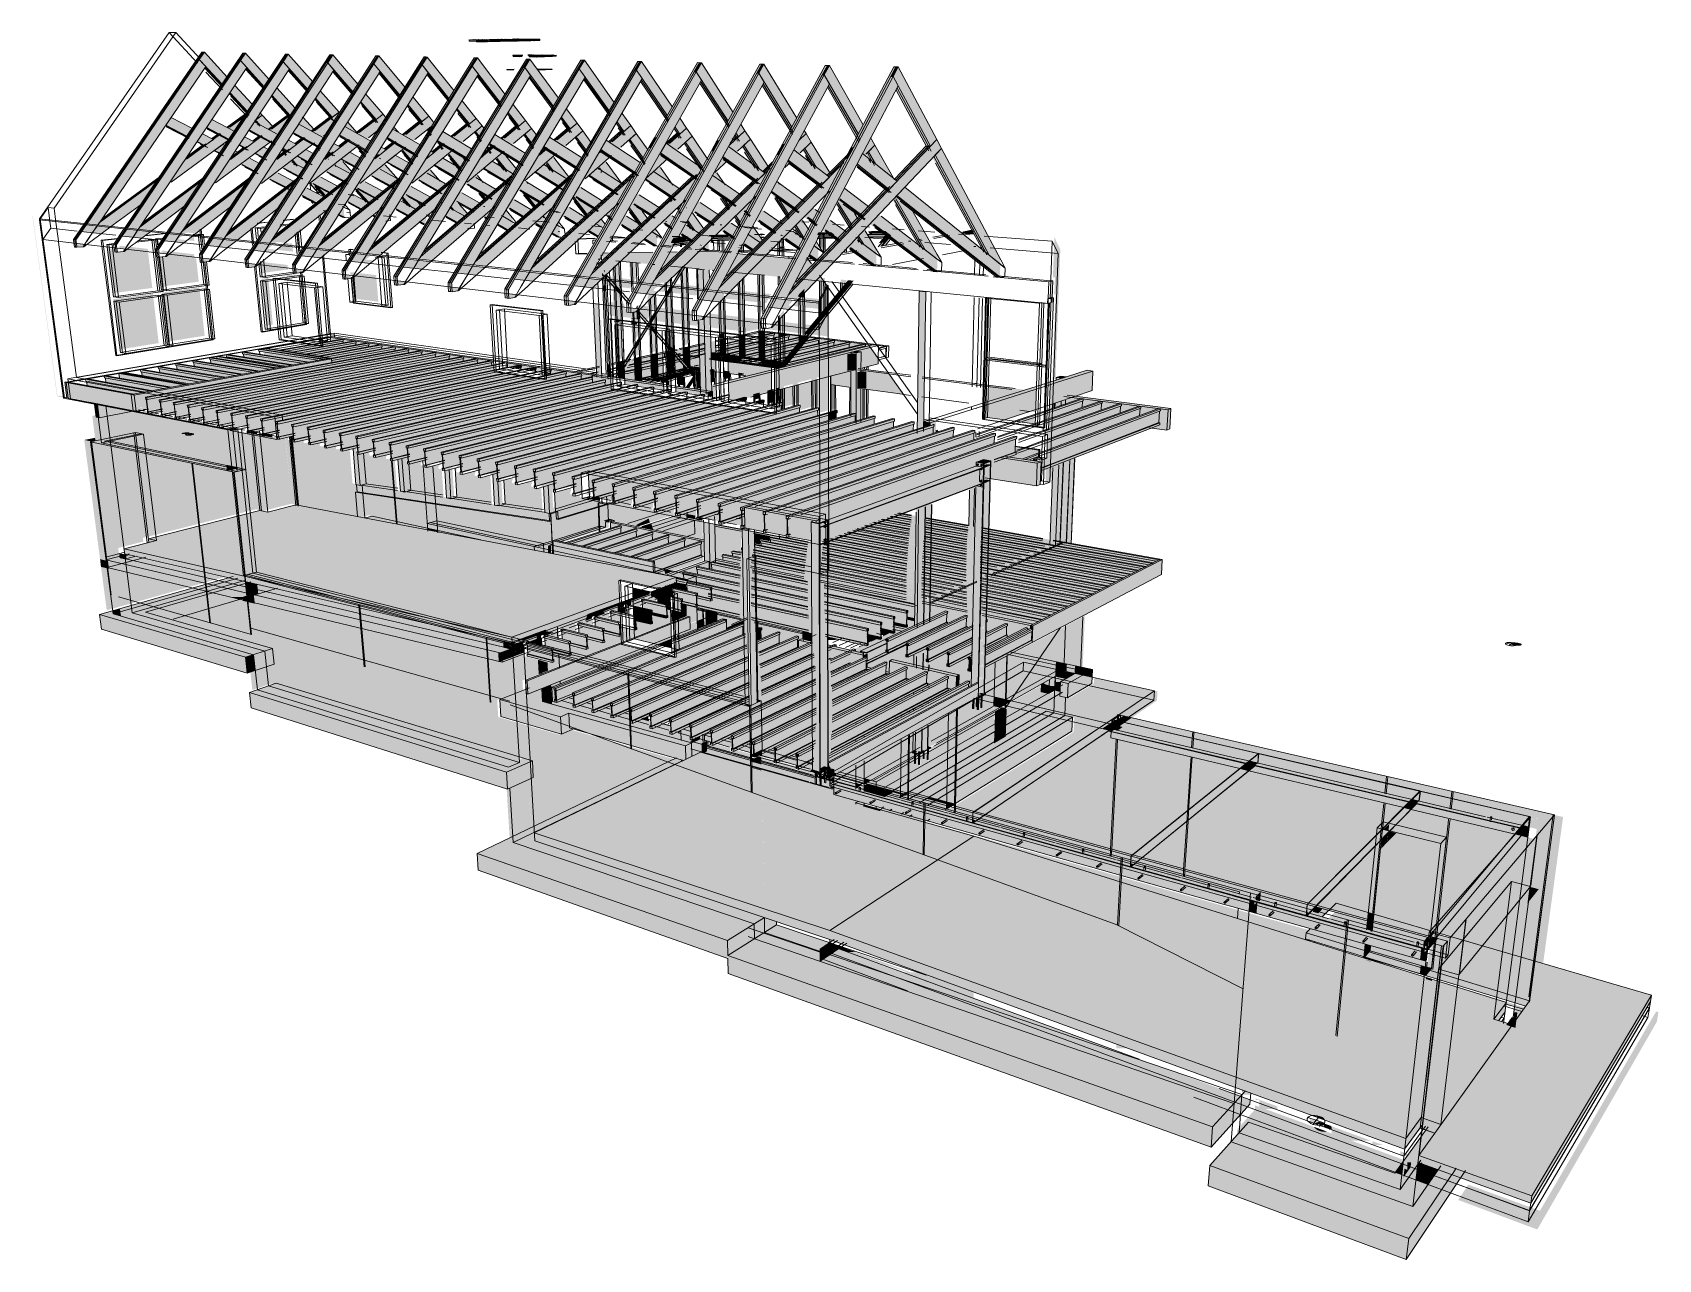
# Model space of a CAD drawing. Header units: inches. Extents: x -8026 to -8021, y -2777 to 2751.
# Drawn here: x -8024.842 to -8023.802, y -2777.143 to -2776.358 of the extents above.
import ezdxf

# ---------------------------------------------------------------- set-up
doc = ezdxf.new("R2010")
doc.units = ezdxf.units.IN
doc.header["$MEASUREMENT"] = 0
for name, color, linetype, lineweight in [('A-DETL', 90, 'Continuous', 9), ('A-FLOR', 192, 'Continuous', 13), ('A-FLOR-OTLN', 51, 'Continuous', 13), ('A-GENM', 5, 'Continuous', 9), ('A-GLAZ-CWMG', 51, 'Continuous', 9), ('C-BLDG-PADS', 91, 'Continuous', 9), ('I-WALL', 2, 'Continuous', 13), ('L-SITE', 91, 'Continuous', 9), ('S-BEAM', 12, 'Continuous', 9), ('S-BEAM-1', 63, 'Continuous', 9), ('S-BEAM-2', 53, 'Continuous', 9), ('S-BEAM-4', 133, 'Continuous', 9), ('S-BEAM-5', 193, 'Continuous', 9), ('S-BEAM-6', 183, 'Continuous', 9), ('S-COLS', 52, 'Continuous', 9), ('S-COLS-1', 22, 'Continuous', 9), ('S-FNDN', 32, 'Continuous', 13), ('S-FSTN', 2, 'Continuous', 9)]:
    doc.layers.add(name, color=color, linetype=linetype, lineweight=lineweight)
for name, color, linetype, lineweight, transparency in [('A-FLOR-1', 192, 'Continuous', 13, 0.4), ('A-FLOR-OTLN-1', 51, 'Continuous', 13, 0.4), ('A-GLAZ-CWMG-1', 13, 'Continuous', 9, 0.4), ('A-GLAZ-CWMG-2', 25, 'Continuous', 9, 0.4), ('A-WALL-PATT-1', 235, 'Continuous', 13, 0.4), ('A-WALL-PATT-3', 25, 'Continuous', 13, 0.4), ('C-BLDG-PADS-1', 91, 'Continuous', 9, 0.4), ('I-WALL-1', 2, 'Continuous', 13, 0.4), ('I-WALL-2', 235, 'Continuous', 13, 0.4), ('I-WALL-3', 25, 'Continuous', 13, 0.4), ('L-SITE-1', 91, 'Continuous', 9, 0.4), ('S-FNDN-2', 25, 'Continuous', 13, 0.4)]:
    doc.layers.add(name, color=color, linetype=linetype, lineweight=lineweight, transparency=transparency)

msp = doc.modelspace()

# ---------------------------------------------------------------- hatches: boundary and pattern name
at = {"layer": 'A-FLOR-1'}
h = msp.add_hatch(color=256, dxfattribs=at)
h.paths.add_polyline_path([(-8024.2569, -2776.8505), (-8024.2567, -2776.8406), (-8024.2681, -2776.8474), (-8024.257, -2776.8505)], flags=0)
h.paths.add_polyline_path([(-8024.3151, -2776.836), (-8024.315, -2776.8261), (-8024.3271, -2776.8327), (-8024.3152, -2776.836)], flags=0)
h.paths.add_polyline_path([(-8024.2809, -2776.8195), (-8024.2779, -2776.8178), (-8024.2787, -2776.8176), (-8024.2785, -2776.8061), (-8024.2808, -2776.8073), (-8024.2809, -2776.8165)], flags=0)
h.paths.add_polyline_path([(-8024.269, -2776.8128), (-8024.256, -2776.8055), (-8024.2557, -2776.7937), (-8024.2688, -2776.8008), (-8024.269, -2776.8099)], flags=0)
h.paths.add_polyline_path([(-8024.1796, -2776.7839), (-8024.1642, -2776.7748), (-8024.164, -2776.7707), (-8024.1748, -2776.7683), (-8024.1842, -2776.7737), (-8024.1846, -2776.7828), (-8024.181, -2776.7836)], flags=0)
h.paths.add_polyline_path([(-8024.2266, -2776.7833), (-8024.2263, -2776.7719), (-8024.2325, -2776.7755), (-8024.2326, -2776.7811), (-8024.2319, -2776.7813), (-8024.232, -2776.7819), (-8024.2322, -2776.782), (-8024.2268, -2776.7833)], flags=0)
for points in [[(-8024.3271, -2776.8325), (-8024.2368, -2776.7832), (-8024.2367, -2776.7778), (-8024.3292, -2776.8311), (-8024.3292, -2776.832), (-8024.3274, -2776.8325)], [(-8024.153, -2776.8006), (-8024.1221, -2776.7798), (-8024.1627, -2776.7708), (-8024.1629, -2776.775), (-8024.1785, -2776.7842), (-8024.1799, -2776.7839), (-8024.1803, -2776.7942), (-8024.1632, -2776.7982)], [(-8024.153, -2776.8006), (-8024.1495, -2776.7982), (-8024.1487, -2776.7984), (-8024.144, -2776.7955), (-8024.1386, -2776.7967), (-8024.1225, -2776.7857), (-8024.1221, -2776.7798), (-8024.153, -2776.8006)], [(-8024.149, -2776.8016), (-8024.1488, -2776.7985), (-8024.1487, -2776.7984), (-8024.1495, -2776.7982), (-8024.153, -2776.8006), (-8024.1492, -2776.8015)], [(-8024.1466, -2776.8021), (-8024.1441, -2776.8005), (-8024.1488, -2776.7985), (-8024.149, -2776.8016), (-8024.1488, -2776.8016)], [(-8024.1441, -2776.8005), (-8024.1431, -2776.7997), (-8024.1487, -2776.7984), (-8024.1488, -2776.7985), (-8024.1444, -2776.8004)], [(-8024.1431, -2776.7997), (-8024.1386, -2776.7967), (-8024.144, -2776.7955), (-8024.1487, -2776.7984), (-8024.1444, -2776.7994)], [(-8024.0694, -2776.8292), (-8024.0635, -2776.8244), (-8024.1515, -2776.8037), (-8024.1534, -2776.805), (-8024.1534, -2776.8053), (-8024.1518, -2776.8056), (-8024.152, -2776.8094), (-8024.152, -2776.8095), (-8024.0791, -2776.8269)], [(-8024.3292, -2776.832), (-8024.3292, -2776.8311), (-8024.3302, -2776.8317)], [(-8024.0693, -2776.8292), (-8024.0634, -2776.8245), (-8024.0635, -2776.8244), (-8024.0694, -2776.8292)], [(-8024.0637, -2776.8305), (-8024.0596, -2776.8272), (-8024.0597, -2776.8271), (-8024.058, -2776.8258), (-8024.058, -2776.8257), (-8024.0634, -2776.8245), (-8024.0693, -2776.8292)], [(-8023.9646, -2776.8542), (-8023.9594, -2776.8489), (-8024.058, -2776.8257), (-8024.058, -2776.8258), (-8024.0597, -2776.8271), (-8024.0597, -2776.8272), (-8024.0637, -2776.8305), (-8023.9817, -2776.8501)], [(-8024.3292, -2776.8331), (-8024.3292, -2776.832), (-8024.3302, -2776.8317), (-8024.3315, -2776.8325), (-8024.3309, -2776.8326)], [(-8024.3315, -2776.8349), (-8024.3292, -2776.8337), (-8024.3292, -2776.8331), (-8024.3315, -2776.8325), (-8024.3315, -2776.8345)], [(-8024.3285, -2776.8333), (-8024.3271, -2776.8325), (-8024.3292, -2776.832), (-8024.3292, -2776.8331)], [(-8024.3292, -2776.8337), (-8024.3285, -2776.8333), (-8024.3292, -2776.8331)], [(-8024.3151, -2776.8376), (-8024.3151, -2776.8371), (-8024.3285, -2776.8334), (-8024.3291, -2776.8338), (-8024.3152, -2776.8376)], [(-8024.2405, -2776.8641), (-8024.2405, -2776.8641), (-8024.2405, -2776.8638), (-8024.3287, -2776.8392), (-8024.329, -2776.8394), (-8024.2405, -2776.8641)], [(-8024.3151, -2776.8371), (-8024.3151, -2776.836), (-8024.3271, -2776.8327), (-8024.3285, -2776.8334), (-8024.3152, -2776.8371)], [(-8023.9644, -2776.8542), (-8023.9593, -2776.8489), (-8023.9594, -2776.8489), (-8023.9646, -2776.8542)], [(-8023.9599, -2776.8553), (-8023.9563, -2776.8516), (-8023.9563, -2776.8515), (-8023.9549, -2776.8501), (-8023.9549, -2776.85), (-8023.9593, -2776.8489), (-8023.9644, -2776.8542)], [(-8024.2403, -2776.8638), (-8024.2403, -2776.862), (-8024.2404, -2776.862), (-8024.2404, -2776.8638), (-8024.2403, -2776.8638)], [(-8024.2401, -2776.8639), (-8024.2382, -2776.8626), (-8024.2403, -2776.8621), (-8024.2403, -2776.8638)], [(-8024.1395, -2776.8919), (-8024.1394, -2776.89), (-8024.1692, -2776.8818), (-8024.1693, -2776.8828), (-8024.1697, -2776.8829), (-8024.17, -2776.8828), (-8024.1702, -2776.8827), (-8024.1701, -2776.8815), (-8024.207, -2776.8713), (-8024.2071, -2776.8723), (-8024.2073, -2776.8724), (-8024.2078, -2776.8723), (-8024.208, -2776.8722), (-8024.208, -2776.871), (-8024.2382, -2776.8626), (-8024.2401, -2776.8639), (-8024.1395, -2776.8919)], [(-8024.2405, -2776.8641), (-8024.2403, -2776.864), (-8024.2403, -2776.8638), (-8024.2404, -2776.8638)], [(-8024.2403, -2776.864), (-8024.2401, -2776.8639), (-8024.2403, -2776.8638)], [(-8024.1395, -2776.8922), (-8024.1395, -2776.8919), (-8024.2401, -2776.8639), (-8024.2403, -2776.864), (-8024.2403, -2776.8641), (-8024.153, -2776.8885)], [(-8023.9431, -2776.935), (-8023.9366, -2776.8785), (-8023.9694, -2776.8705), (-8023.9752, -2776.8764), (-8023.9801, -2776.9242), (-8023.9432, -2776.935)], [(-8023.9752, -2776.8764), (-8023.9694, -2776.8705), (-8023.9741, -2776.8693), (-8023.9745, -2776.8697), (-8023.9749, -2776.8744)], [(-8023.9745, -2776.8697), (-8023.9741, -2776.8693), (-8023.9742, -2776.8693), (-8023.9744, -2776.8695)], [(-8023.9744, -2776.8695), (-8023.9742, -2776.8693), (-8023.9744, -2776.8692), (-8023.9744, -2776.8695)], [(-8023.8931, -2776.8712), (-8023.8884, -2776.8656), (-8023.8888, -2776.8655), (-8023.8934, -2776.8711)], [(-8023.8894, -2776.872), (-8023.8849, -2776.8665), (-8023.8849, -2776.8664), (-8023.8884, -2776.8656), (-8023.8931, -2776.8712), (-8023.8911, -2776.8716)], [(-8024.1393, -2776.8919), (-8024.1392, -2776.8901), (-8024.1394, -2776.89), (-8024.1395, -2776.8919), (-8024.1394, -2776.8919)], [(-8024.1395, -2776.8922), (-8024.1394, -2776.8921), (-8024.1394, -2776.8919), (-8024.1395, -2776.8919)], [(-8024.1394, -2776.8921), (-8024.1392, -2776.892), (-8024.1393, -2776.8919)], [(-8024.1392, -2776.892), (-8024.1375, -2776.8906), (-8024.1392, -2776.8901), (-8024.1393, -2776.8919)], [(-8024.0601, -2776.9143), (-8024.0601, -2776.914), (-8024.0629, -2776.9132), (-8024.0629, -2776.9135), (-8024.0601, -2776.9143)], [(-8024.0582, -2776.9148), (-8024.0582, -2776.9145), (-8024.0585, -2776.9148)], [(-8024.0271, -2776.9235), (-8024.0269, -2776.9233), (-8024.0269, -2776.9232), (-8024.027, -2776.9232)], [(-8024.0269, -2776.9232), (-8024.0267, -2776.9213), (-8024.0268, -2776.9213), (-8024.027, -2776.9232), (-8024.0269, -2776.9232)], [(-8024.0268, -2776.9233), (-8024.0253, -2776.9217), (-8024.0267, -2776.9213), (-8024.0269, -2776.9232)], [(-8024.0269, -2776.9233), (-8024.0268, -2776.9233), (-8024.0269, -2776.9232)], [(-8023.9475, -2776.9369), (-8023.9471, -2776.9331), (-8023.9836, -2776.9224), (-8023.9841, -2776.9269), (-8023.9477, -2776.9369)], [(-8023.9518, -2776.9445), (-8023.9519, -2776.9441), (-8023.9533, -2776.9437), (-8023.9534, -2776.944), (-8023.9528, -2776.9442)], [(-8023.9511, -2776.9443), (-8023.9508, -2776.9423), (-8023.9523, -2776.9419), (-8023.9519, -2776.9441), (-8023.9513, -2776.9443)], [(-8023.9513, -2776.9424), (-8023.9518, -2776.9396), (-8023.9521, -2776.9422), (-8023.9518, -2776.9423)], [(-8023.9511, -2776.9447), (-8023.9511, -2776.9443), (-8023.9519, -2776.9441), (-8023.9518, -2776.9445), (-8023.9513, -2776.9446)], [(-8023.9495, -2776.9403), (-8023.9492, -2776.9377), (-8023.9499, -2776.9375), (-8023.9518, -2776.9396), (-8023.9497, -2776.9402)], [(-8023.9498, -2776.9428), (-8023.9495, -2776.9403), (-8023.9518, -2776.9396), (-8023.9513, -2776.9424), (-8023.9503, -2776.9427)], [(-8023.9498, -2776.9447), (-8023.9495, -2776.9444), (-8023.9493, -2776.9428), (-8023.9497, -2776.9426), (-8023.95, -2776.9446)], [(-8023.9492, -2776.9377), (-8023.949, -2776.9365), (-8023.9499, -2776.9375)], [(-8023.9484, -2776.9406), (-8023.9481, -2776.938), (-8023.9492, -2776.9377), (-8023.9495, -2776.9403), (-8023.9485, -2776.9405)], [(-8023.9483, -2776.9433), (-8023.948, -2776.9407), (-8023.9484, -2776.9406), (-8023.9487, -2776.9432), (-8023.9485, -2776.9432)], [(-8023.948, -2776.9407), (-8023.9476, -2776.9374), (-8023.9481, -2776.938), (-8023.9484, -2776.9406), (-8023.9481, -2776.9407)]]:
    msp.add_hatch(color=256, dxfattribs=at).paths.add_polyline_path(points, flags=0)
h = msp.add_hatch(color=256, dxfattribs=at)
h.paths.add_polyline_path([(-8024.2731, -2776.8188), (-8024.2729, -2776.8187), (-8024.2729, -2776.8171), (-8024.2712, -2776.8162), (-8024.2708, -2776.8163), (-8024.2693, -2776.8167), (-8024.2691, -2776.8165), (-8024.2688, -2776.8008), (-8024.2785, -2776.8061), (-8024.2786, -2776.8176), (-8024.2776, -2776.8179), (-8024.2771, -2776.8176), (-8024.2771, -2776.8178), (-8024.2737, -2776.8187)], flags=0)
h.paths.add_polyline_path([(-8024.2371, -2776.7837), (-8024.2369, -2776.7836), (-8024.2368, -2776.7832), (-8024.2376, -2776.7836), (-8024.2372, -2776.7837)], flags=0)
h.paths.add_polyline_path([(-8024.2368, -2776.7819), (-8024.2352, -2776.7811), (-8024.2342, -2776.7811), (-8024.2339, -2776.7813), (-8024.233, -2776.7815), (-8024.2328, -2776.7814), (-8024.2326, -2776.7754), (-8024.2367, -2776.7778), (-8024.2368, -2776.7819)], flags=0)
h = msp.add_hatch(color=256, dxfattribs=at)
h.paths.add_polyline_path([(-8024.2745, -2776.8203), (-8024.2672, -2776.8162), (-8024.2672, -2776.8157), (-8024.2691, -2776.8152), (-8024.2691, -2776.8153), (-8024.2687, -2776.8153), (-8024.2684, -2776.8156), (-8024.2684, -2776.816), (-8024.2687, -2776.8161), (-8024.2691, -2776.8162), (-8024.2691, -2776.8165), (-8024.2693, -2776.8167), (-8024.271, -2776.8162), (-8024.2714, -2776.8163), (-8024.2729, -2776.8171), (-8024.2729, -2776.8187), (-8024.2731, -2776.8188), (-8024.2741, -2776.8186), (-8024.274, -2776.8188), (-8024.274, -2776.8191), (-8024.2744, -2776.8193), (-8024.2749, -2776.8193), (-8024.2751, -2776.819), (-8024.2751, -2776.8186), (-8024.2748, -2776.8185), (-8024.2745, -2776.8185), (-8024.2767, -2776.8179), (-8024.2766, -2776.8181), (-8024.2766, -2776.8184), (-8024.277, -2776.8186), (-8024.2776, -2776.8185), (-8024.2778, -2776.8184), (-8024.2778, -2776.818), (-8024.2775, -2776.8178), (-8024.2771, -2776.8178), (-8024.2771, -2776.8176), (-8024.279, -2776.8186), (-8024.279, -2776.8192), (-8024.2759, -2776.82)], flags=0)
h.paths.add_polyline_path([(-8024.2372, -2776.7846), (-8024.2321, -2776.7818), (-8024.2321, -2776.7812), (-8024.2328, -2776.7811), (-8024.2328, -2776.7814), (-8024.2331, -2776.7815), (-8024.2339, -2776.7813), (-8024.2339, -2776.7818), (-8024.2342, -2776.782), (-8024.2349, -2776.7819), (-8024.2352, -2776.7817), (-8024.2352, -2776.7813), (-8024.2349, -2776.7811), (-8024.2353, -2776.7811), (-8024.2368, -2776.7819), (-8024.2368, -2776.7824), (-8024.2365, -2776.7824), (-8024.2362, -2776.7826), (-8024.2362, -2776.783), (-8024.2366, -2776.7832), (-8024.2368, -2776.7832), (-8024.2369, -2776.7836), (-8024.2371, -2776.7837), (-8024.2376, -2776.7836), (-8024.2388, -2776.7843)], flags=0)
h = msp.add_hatch(color=256, dxfattribs=at)
h.paths.add_polyline_path([(-8024.2743, -2776.8193), (-8024.274, -2776.8191), (-8024.274, -2776.8187), (-8024.2743, -2776.8185), (-8024.2749, -2776.8185), (-8024.2751, -2776.8186), (-8024.2751, -2776.8191), (-8024.2748, -2776.8193), (-8024.2743, -2776.8193)], flags=0)
h.paths.add_polyline_path([(-8024.2769, -2776.8186), (-8024.2766, -2776.8184), (-8024.2767, -2776.818), (-8024.2769, -2776.8178), (-8024.2775, -2776.8178), (-8024.2778, -2776.818), (-8024.2777, -2776.8184), (-8024.2774, -2776.8186), (-8024.2769, -2776.8186)], flags=0)
h.paths.add_polyline_path([(-8024.2775, -2776.8185), (-8024.2775, -2776.8185), (-8024.2774, -2776.8185)], flags=0)
h.paths.add_polyline_path([(-8024.2771, -2776.8183), (-8024.2771, -2776.8183), (-8024.277, -2776.8183)], flags=0)
h.paths.add_polyline_path([(-8024.2687, -2776.8161), (-8024.2684, -2776.8159), (-8024.2684, -2776.8155), (-8024.2687, -2776.8153), (-8024.2691, -2776.8153), (-8024.2691, -2776.8161), (-8024.2689, -2776.8161)], flags=0)
h.paths.add_polyline_path([(-8024.2365, -2776.7832), (-8024.2362, -2776.783), (-8024.2362, -2776.7826), (-8024.2365, -2776.7824), (-8024.2368, -2776.7824), (-8024.2368, -2776.7832), (-8024.2366, -2776.7832)], flags=0)
h.paths.add_polyline_path([(-8024.2342, -2776.782), (-8024.2339, -2776.7817), (-8024.2339, -2776.7813), (-8024.2342, -2776.7811), (-8024.2349, -2776.7811), (-8024.2352, -2776.7813), (-8024.2352, -2776.7817), (-8024.2348, -2776.7819), (-8024.2344, -2776.782)], flags=0)
h = msp.add_hatch(color=256, dxfattribs=at)
h.paths.add_polyline_path([(-8024.2404, -2776.8638), (-8024.2404, -2776.862), (-8024.2434, -2776.8612), (-8024.2435, -2776.8622), (-8024.2437, -2776.8622), (-8024.2441, -2776.8622), (-8024.2443, -2776.8621), (-8024.2443, -2776.8609), (-8024.2784, -2776.8515), (-8024.2785, -2776.8524), (-8024.2788, -2776.8525), (-8024.2791, -2776.8525), (-8024.2793, -2776.8524), (-8024.2793, -2776.8512), (-8024.3097, -2776.8428), (-8024.3128, -2776.8431), (-8024.313, -2776.843), (-8024.313, -2776.843), (-8024.313, -2776.8419), (-8024.3266, -2776.8381), (-8024.3287, -2776.8392), (-8024.2405, -2776.8638)], flags=0)
h.paths.add_polyline_path([(-8024.3124, -2776.8431), (-8024.3097, -2776.8428), (-8024.3122, -2776.8421), (-8024.3122, -2776.843), (-8024.3124, -2776.8431)], flags=0)
h = msp.add_hatch(color=256, dxfattribs=at)
h.paths.add_polyline_path([(-8024.2439, -2776.8623), (-8024.2435, -2776.8622), (-8024.2434, -2776.8621), (-8024.2434, -2776.8605), (-8024.2435, -2776.8605), (-8024.2434, -2776.8604), (-8024.2437, -2776.8603), (-8024.244, -2776.8603), (-8024.2442, -2776.8604), (-8024.2442, -2776.8605), (-8024.2442, -2776.8606), (-8024.2443, -2776.8606), (-8024.2443, -2776.8621), (-8024.244, -2776.8622), (-8024.2439, -2776.8623)], flags=0)
h.paths.add_polyline_path([(-8024.2789, -2776.8525), (-8024.2786, -2776.8525), (-8024.2785, -2776.8524), (-8024.2785, -2776.8508), (-8024.2785, -2776.8508), (-8024.2785, -2776.8507), (-8024.2788, -2776.8506), (-8024.279, -2776.8506), (-8024.2792, -2776.8507), (-8024.2792, -2776.8507), (-8024.2792, -2776.8509), (-8024.2793, -2776.8508), (-8024.2793, -2776.8524), (-8024.279, -2776.8525), (-8024.279, -2776.8525)], flags=0)
h.paths.add_polyline_path([(-8024.3126, -2776.8431), (-8024.3123, -2776.8431), (-8024.3122, -2776.843), (-8024.3122, -2776.8415), (-8024.3122, -2776.8414), (-8024.3122, -2776.8414), (-8024.3124, -2776.8413), (-8024.3126, -2776.8413), (-8024.313, -2776.8414), (-8024.313, -2776.8415), (-8024.313, -2776.8415), (-8024.313, -2776.8431), (-8024.3128, -2776.8431), (-8024.3127, -2776.8431)], flags=0)
h = msp.add_hatch(color=256, dxfattribs=at)
h.paths.add_polyline_path([(-8023.8934, -2776.8711), (-8023.8888, -2776.8655), (-8023.9083, -2776.8609), (-8023.9085, -2776.8619), (-8023.9086, -2776.862), (-8023.9092, -2776.8619), (-8023.9093, -2776.8619), (-8023.9094, -2776.8618), (-8023.9094, -2776.8617), (-8023.9093, -2776.8607), (-8023.9549, -2776.85), (-8023.9549, -2776.8501), (-8023.9563, -2776.8515), (-8023.9563, -2776.8516), (-8023.9599, -2776.8553), (-8023.8957, -2776.8705)], flags=0)
h.paths.add_polyline_path([(-8023.8948, -2776.8688), (-8023.8955, -2776.8683), (-8023.8954, -2776.8676), (-8023.8952, -2776.8674), (-8023.8945, -2776.8672), (-8023.8939, -2776.8677), (-8023.8939, -2776.8684), (-8023.8941, -2776.8686), (-8023.8947, -2776.8687)], flags=0)
h.paths.add_polyline_path([(-8023.9085, -2776.8631), (-8023.9093, -2776.8631), (-8023.9097, -2776.8628), (-8023.9085, -2776.8631)], flags=0)
h = msp.add_hatch(color=256, dxfattribs=at)
h.paths.add_polyline_path([(-8023.8948, -2776.8688), (-8023.8941, -2776.8686), (-8023.8939, -2776.8684), (-8023.8939, -2776.8677), (-8023.8945, -2776.8672), (-8023.8952, -2776.8674), (-8023.8954, -2776.8676), (-8023.8955, -2776.8683), (-8023.8953, -2776.8684)], flags=0)
h.paths.add_polyline_path([(-8023.9085, -2776.8631), (-8023.9085, -2776.8631), (-8023.9097, -2776.8629), (-8023.9092, -2776.8631)], flags=0)
h.paths.add_polyline_path([(-8023.9087, -2776.862), (-8023.9087, -2776.862), (-8023.9085, -2776.862), (-8023.9085, -2776.8619), (-8023.9085, -2776.8618), (-8023.9083, -2776.8603), (-8023.9083, -2776.8603), (-8023.9083, -2776.8601), (-8023.9086, -2776.86), (-8023.9088, -2776.86), (-8023.9092, -2776.8601), (-8023.9092, -2776.8603), (-8023.9094, -2776.8618), (-8023.9091, -2776.8619), (-8023.9088, -2776.862)], flags=0)
h.paths.add_polyline_path([(-8023.9089, -2776.8603), (-8023.9091, -2776.8602), (-8023.9091, -2776.8602), (-8023.9089, -2776.8603)], flags=0)
h = msp.add_hatch(color=256, dxfattribs=at)
h.paths.add_polyline_path([(-8024.1696, -2776.8829), (-8024.1696, -2776.8829), (-8024.1694, -2776.8828), (-8024.1693, -2776.8828), (-8024.1693, -2776.8827), (-8024.1692, -2776.8811), (-8024.1693, -2776.8811), (-8024.1692, -2776.881), (-8024.1695, -2776.8809), (-8024.1698, -2776.8809), (-8024.17, -2776.8809), (-8024.17, -2776.881), (-8024.1701, -2776.881), (-8024.1701, -2776.8828), (-8024.1698, -2776.8829), (-8024.1697, -2776.8829)], flags=0)
h.paths.add_polyline_path([(-8024.2075, -2776.8724), (-8024.2071, -2776.8723), (-8024.2071, -2776.8723), (-8024.2071, -2776.8707), (-8024.2071, -2776.8706), (-8024.2071, -2776.8705), (-8024.2073, -2776.8704), (-8024.2076, -2776.8704), (-8024.2078, -2776.8705), (-8024.2079, -2776.8705), (-8024.2079, -2776.8705), (-8024.2079, -2776.8722), (-8024.2076, -2776.8724), (-8024.2075, -2776.8724)], flags=0)
h = msp.add_hatch(color=256, dxfattribs=at)
h.paths.add_polyline_path([(-8024.0585, -2776.9148), (-8024.0582, -2776.9145), (-8024.0601, -2776.914), (-8024.0601, -2776.9143), (-8024.0594, -2776.9145)], flags=0)
h.paths.add_polyline_path([(-8024.0629, -2776.9135), (-8024.0629, -2776.9132), (-8024.1392, -2776.892), (-8024.1394, -2776.8921), (-8024.1394, -2776.8922), (-8024.0663, -2776.9126)], flags=0)
h = msp.add_hatch(color=256, dxfattribs=at)
h.paths.add_polyline_path([(-8024.027, -2776.9232), (-8024.0269, -2776.9212), (-8024.0462, -2776.9159), (-8024.0463, -2776.917), (-8024.0465, -2776.9171), (-8024.0465, -2776.9171), (-8024.0471, -2776.917), (-8024.0471, -2776.917), (-8024.0472, -2776.9169), (-8024.0472, -2776.9156), (-8024.0599, -2776.9121), (-8024.0601, -2776.914), (-8024.0271, -2776.9232)], flags=0)
h.paths.add_polyline_path([(-8024.0629, -2776.9132), (-8024.0627, -2776.9113), (-8024.0889, -2776.9041), (-8024.089, -2776.9051), (-8024.0894, -2776.9052), (-8024.0898, -2776.9051), (-8024.0898, -2776.9051), (-8024.0899, -2776.905), (-8024.0898, -2776.9038), (-8024.1299, -2776.8927), (-8024.13, -2776.8938), (-8024.1303, -2776.8938), (-8024.1307, -2776.8937), (-8024.1308, -2776.8936), (-8024.1308, -2776.8924), (-8024.1375, -2776.8906), (-8024.1392, -2776.892), (-8024.0663, -2776.9123)], flags=0)
h = msp.add_hatch(color=256, dxfattribs=at)
h.paths.add_polyline_path([(-8024.0465, -2776.9171), (-8024.0465, -2776.9171), (-8024.0463, -2776.917), (-8024.0463, -2776.9169), (-8024.0461, -2776.9151), (-8024.0465, -2776.9149), (-8024.0468, -2776.9149), (-8024.0471, -2776.915), (-8024.0471, -2776.9151), (-8024.0471, -2776.9151), (-8024.0472, -2776.9169), (-8024.0469, -2776.917), (-8024.0468, -2776.9171), (-8024.0466, -2776.9171)], flags=0)
h.paths.add_polyline_path([(-8024.0893, -2776.9052), (-8024.0892, -2776.9052), (-8024.089, -2776.9052), (-8024.0889, -2776.9051), (-8024.0889, -2776.9033), (-8024.0893, -2776.9031), (-8024.0895, -2776.9031), (-8024.0897, -2776.9032), (-8024.0897, -2776.9033), (-8024.0898, -2776.9033), (-8024.0899, -2776.9051), (-8024.0895, -2776.9052), (-8024.0893, -2776.9052)], flags=0)
h.paths.add_polyline_path([(-8024.1302, -2776.8938), (-8024.1302, -2776.8938), (-8024.13, -2776.8938), (-8024.1299, -2776.8937), (-8024.1299, -2776.8921), (-8024.1299, -2776.892), (-8024.1299, -2776.8919), (-8024.1301, -2776.8918), (-8024.1305, -2776.8918), (-8024.1307, -2776.8919), (-8024.1307, -2776.8919), (-8024.1307, -2776.8919), (-8024.1308, -2776.8937), (-8024.1305, -2776.8938), (-8024.1303, -2776.8938)], flags=0)
h = msp.add_hatch(color=256, dxfattribs=at)
h.paths.add_polyline_path([(-8024.0271, -2776.9235), (-8024.0271, -2776.9232), (-8024.0582, -2776.9145), (-8024.0582, -2776.9148), (-8024.0317, -2776.9222)], flags=0)
h.paths.add_polyline_path([(-8024.0601, -2776.914), (-8024.0599, -2776.9121), (-8024.0627, -2776.9113), (-8024.0629, -2776.9132), (-8024.0601, -2776.914)], flags=0)
h = msp.add_hatch(color=256, dxfattribs=at)
h.paths.add_polyline_path([(-8023.95, -2776.945), (-8023.95, -2776.9446), (-8023.9511, -2776.9443), (-8023.9511, -2776.9447), (-8023.9501, -2776.945)], flags=0)
h.paths.add_polyline_path([(-8023.9533, -2776.9437), (-8024.0268, -2776.9233), (-8024.0269, -2776.9233), (-8024.0269, -2776.9236), (-8023.9534, -2776.944)], flags=0)
h.paths.add_polyline_path([(-8023.9519, -2776.9441), (-8023.9523, -2776.9419), (-8023.9531, -2776.9417), (-8023.9533, -2776.9437), (-8023.9528, -2776.9439)], flags=0)
h = msp.add_hatch(color=256, dxfattribs=at)
h.paths.add_polyline_path([(-8023.95, -2776.9446), (-8023.9497, -2776.9426), (-8023.9508, -2776.9423), (-8023.9511, -2776.9443), (-8023.95, -2776.9446)], flags=0)
h.paths.add_polyline_path([(-8023.9533, -2776.9437), (-8023.9531, -2776.9417), (-8023.9551, -2776.9412), (-8023.9553, -2776.9423), (-8023.9555, -2776.9424), (-8023.9561, -2776.9423), (-8023.9562, -2776.9422), (-8023.9563, -2776.9421), (-8023.9563, -2776.9421), (-8023.9561, -2776.9409), (-8024.0016, -2776.9283), (-8024.0018, -2776.9294), (-8024.002, -2776.9295), (-8024.0026, -2776.9294), (-8024.0027, -2776.9293), (-8024.0027, -2776.9292), (-8024.0027, -2776.9292), (-8024.0026, -2776.928), (-8024.0253, -2776.9217), (-8024.0268, -2776.9233), (-8023.9538, -2776.9436)], flags=0)
h = msp.add_hatch(color=256, dxfattribs=at)
h.paths.add_polyline_path([(-8023.9556, -2776.9424), (-8023.9556, -2776.9424), (-8023.9554, -2776.9424), (-8023.9553, -2776.9423), (-8023.9552, -2776.9422), (-8023.9551, -2776.9404), (-8023.9551, -2776.9403), (-8023.9555, -2776.9401), (-8023.9557, -2776.9401), (-8023.956, -2776.9402), (-8023.9561, -2776.9404), (-8023.9563, -2776.9422), (-8023.956, -2776.9423), (-8023.9556, -2776.9424)], flags=0)
h.paths.add_polyline_path([(-8023.9558, -2776.9405), (-8023.9561, -2776.9403), (-8023.956, -2776.9403), (-8023.9559, -2776.9405)], flags=0)
h.paths.add_polyline_path([(-8024.0021, -2776.9295), (-8024.0021, -2776.9295), (-8024.0018, -2776.9295), (-8024.0018, -2776.9294), (-8024.0017, -2776.9293), (-8024.0016, -2776.9274), (-8024.002, -2776.9273), (-8024.0022, -2776.9273), (-8024.0025, -2776.9273), (-8024.0026, -2776.9275), (-8024.0027, -2776.9293), (-8024.0025, -2776.9294), (-8024.0021, -2776.9295)], flags=0)
h.paths.add_polyline_path([(-8024.0024, -2776.9276), (-8024.0026, -2776.9274), (-8024.0025, -2776.9274), (-8024.0024, -2776.9276)], flags=0)
h = msp.add_hatch(color=256, dxfattribs=at)
h.paths.add_polyline_path([(-8023.9487, -2776.9432), (-8023.9484, -2776.9406), (-8023.9495, -2776.9403), (-8023.9498, -2776.9428), (-8023.949, -2776.9431)], flags=0)
h.paths.add_polyline_path([(-8023.9551, -2776.9408), (-8023.955, -2776.9409), (-8023.955, -2776.9408), (-8023.9551, -2776.9408)], flags=0)
h.paths.add_polyline_path([(-8023.9521, -2776.9422), (-8023.9518, -2776.9396), (-8023.9499, -2776.9375), (-8023.9843, -2776.928), (-8023.9848, -2776.9331), (-8023.9552, -2776.9414), (-8023.955, -2776.9407), (-8023.9549, -2776.9407), (-8023.9545, -2776.9406), (-8023.9543, -2776.9407), (-8023.9541, -2776.9409), (-8023.954, -2776.941), (-8023.9541, -2776.9417), (-8023.9528, -2776.942)], flags=0)
h = msp.add_hatch(color=256, dxfattribs=at)
h.paths.add_polyline_path([(-8023.949, -2776.9365), (-8023.9841, -2776.9269), (-8023.9843, -2776.928), (-8023.9499, -2776.9375)], flags=0)
h.paths.add_polyline_path([(-8023.9481, -2776.938), (-8023.9476, -2776.9374), (-8023.9475, -2776.9369), (-8023.949, -2776.9365), (-8023.9492, -2776.9377), (-8023.9485, -2776.9379)], flags=0)
h = msp.add_hatch(color=256, dxfattribs=at)
h.paths.add_polyline_path([(-8023.95, -2776.945), (-8023.9498, -2776.9447), (-8023.95, -2776.9446), (-8023.95, -2776.9448)], flags=0)
h.paths.add_polyline_path([(-8023.9495, -2776.9444), (-8023.9484, -2776.943), (-8023.9493, -2776.9428), (-8023.9493, -2776.9429)], flags=0)
at = {"layer": 'A-FLOR-OTLN-1'}
h = msp.add_hatch(color=256, dxfattribs=at)
h.paths.add_polyline_path([(-8024.3518, -2776.7516), (-8024.3518, -2776.7485), (-8024.3523, -2776.7487), (-8024.3523, -2776.7515), (-8024.3518, -2776.7516)], flags=0)
h.paths.add_polyline_path([(-8024.3433, -2776.7477), (-8024.3433, -2776.7447), (-8024.3462, -2776.746), (-8024.3461, -2776.7471), (-8024.3437, -2776.7476)], flags=0)
for points in [[(-8024.3462, -2776.7471), (-8024.3462, -2776.746), (-8024.3477, -2776.7467), (-8024.3464, -2776.747)], [(-8024.2967, -2776.7438), (-8024.2938, -2776.7424), (-8024.2988, -2776.7413), (-8024.2988, -2776.7433), (-8024.2985, -2776.7434)], [(-8024.4505, -2776.7971), (-8024.4473, -2776.7956), (-8024.4474, -2776.7955), (-8024.4507, -2776.797)], [(-8024.4419, -2776.8026), (-8024.4419, -2776.8022), (-8024.442, -2776.8022), (-8024.442, -2776.8026)]]:
    msp.add_hatch(color=256, dxfattribs=at).paths.add_polyline_path(points, flags=0)
h = msp.add_hatch(color=256, dxfattribs=at)
h.paths.add_polyline_path([(-8024.442, -2776.8026), (-8024.442, -2776.8022), (-8024.4424, -2776.8025), (-8024.4421, -2776.8025)], flags=0)
h.paths.add_polyline_path([(-8024.4466, -2776.8013), (-8024.4467, -2776.7985), (-8024.451, -2776.7973), (-8024.4505, -2776.7971), (-8024.4507, -2776.797), (-8024.455, -2776.7989), (-8024.4549, -2776.799), (-8024.4468, -2776.8013)], flags=0)
h = msp.add_hatch(color=256, dxfattribs=at)
h.paths.add_polyline_path([(-8024.4288, -2776.8063), (-8024.4273, -2776.8048), (-8024.4299, -2776.806)], flags=0)
h.paths.add_polyline_path([(-8024.4338, -2776.8049), (-8024.4339, -2776.802), (-8024.4386, -2776.8007), (-8024.4398, -2776.8012), (-8024.4398, -2776.8018), (-8024.4404, -2776.8015), (-8024.4407, -2776.8016), (-8024.4403, -2776.8022), (-8024.4417, -2776.8022), (-8024.4417, -2776.8027), (-8024.442, -2776.8026), (-8024.442, -2776.8027), (-8024.4339, -2776.8049)], flags=0)
h = msp.add_hatch(color=256, dxfattribs=at)
h.paths.add_polyline_path([(-8024.4417, -2776.8027), (-8024.4417, -2776.8022), (-8024.4403, -2776.8022), (-8024.4407, -2776.8016), (-8024.4419, -2776.8022), (-8024.4419, -2776.8026)], flags=0)
h.paths.add_polyline_path([(-8024.4398, -2776.8018), (-8024.4398, -2776.8012), (-8024.4404, -2776.8015)], flags=0)
at = {"layer": 'A-GENM'}
for points in [[(-8024.2368, -2776.6345), (-8024.2366, -2776.6344), (-8024.237, -2776.6341), (-8024.2372, -2776.6341)], [(-8024.2373, -2776.6352), (-8024.2368, -2776.635), (-8024.2368, -2776.6345), (-8024.2373, -2776.6341), (-8024.2376, -2776.6343), (-8024.2376, -2776.6349)], [(-8024.2368, -2776.635), (-8024.2366, -2776.6349), (-8024.2366, -2776.6344), (-8024.2368, -2776.6345)], [(-8024.2349, -2776.6381), (-8024.2344, -2776.6379), (-8024.2344, -2776.6374), (-8024.2346, -2776.6372), (-8024.2353, -2776.6374), (-8024.2352, -2776.6378)], [(-8024.2348, -2776.6356), (-8024.2344, -2776.6354), (-8024.2344, -2776.6349), (-8024.2348, -2776.6345), (-8024.2352, -2776.6347), (-8024.2352, -2776.6353), (-8024.2349, -2776.6356)], [(-8024.2344, -2776.6349), (-8024.2341, -2776.6348), (-8024.2345, -2776.6344), (-8024.2348, -2776.6345), (-8024.2345, -2776.6347)], [(-8024.2344, -2776.6374), (-8024.2342, -2776.6373), (-8024.2344, -2776.6371), (-8024.2346, -2776.6372)], [(-8024.2344, -2776.6354), (-8024.2341, -2776.6353), (-8024.2341, -2776.6348), (-8024.2344, -2776.6349)], [(-8024.2344, -2776.6379), (-8024.2342, -2776.6378), (-8024.2342, -2776.6373), (-8024.2344, -2776.6374)], [(-8024.2351, -2776.6482), (-8024.2347, -2776.648), (-8024.2347, -2776.6475), (-8024.235, -2776.6472), (-8024.2355, -2776.6474), (-8024.2355, -2776.6479), (-8024.2352, -2776.6481)], [(-8024.235, -2776.6457), (-8024.2346, -2776.6455), (-8024.2346, -2776.645), (-8024.235, -2776.6446), (-8024.2354, -2776.6448), (-8024.2354, -2776.6454), (-8024.2352, -2776.6455)], [(-8024.2346, -2776.645), (-8024.2344, -2776.6449), (-8024.2348, -2776.6445), (-8024.235, -2776.6446)], [(-8024.2347, -2776.6475), (-8024.2345, -2776.6474), (-8024.2348, -2776.6471), (-8024.235, -2776.6472)], [(-8024.2347, -2776.648), (-8024.2345, -2776.6479), (-8024.2345, -2776.6474), (-8024.2347, -2776.6475)], [(-8024.2346, -2776.6455), (-8024.2344, -2776.6454), (-8024.2344, -2776.6449), (-8024.2346, -2776.645)], [(-8024.3373, -2776.8302), (-8024.3369, -2776.8299), (-8024.3372, -2776.8297), (-8024.3378, -2776.8297), (-8024.3378, -2776.8302), (-8024.3374, -2776.8302)], [(-8024.3373, -2776.8307), (-8024.3373, -2776.8302), (-8024.3378, -2776.8302), (-8024.3378, -2776.8307), (-8024.3374, -2776.8307)], [(-8024.3373, -2776.8307), (-8024.3369, -2776.8305), (-8024.3369, -2776.83), (-8024.3373, -2776.8302), (-8024.3373, -2776.8306)], [(-8024.3344, -2776.8286), (-8024.334, -2776.8284), (-8024.3343, -2776.8282), (-8024.335, -2776.8282), (-8024.3354, -2776.8284), (-8024.3351, -2776.8286), (-8024.335, -2776.8286)], [(-8024.3351, -2776.8291), (-8024.3351, -2776.8286), (-8024.3354, -2776.8284), (-8024.3354, -2776.8289), (-8024.3351, -2776.8291)], [(-8024.3344, -2776.8291), (-8024.3344, -2776.8286), (-8024.3351, -2776.8286), (-8024.3351, -2776.8291), (-8024.3347, -2776.8291)], [(-8024.3344, -2776.8291), (-8024.334, -2776.8289), (-8024.334, -2776.8284), (-8024.3344, -2776.8287), (-8024.3344, -2776.829)]]:
    msp.add_hatch(color=256, dxfattribs=at).paths.add_polyline_path(points, flags=0)
at = {"layer": 'A-GLAZ-CWMG-1'}
for points in [[(-8024.4084, -2776.488), (-8024.4039, -2776.4879), (-8024.4012, -2776.4875), (-8024.4082, -2776.4877), (-8024.4084, -2776.4879)], [(-8024.4012, -2776.4879), (-8024.3959, -2776.4877), (-8024.3958, -2776.4874), (-8024.4012, -2776.4875), (-8024.4012, -2776.4876)], [(-8024.3764, -2776.487), (-8024.3757, -2776.4869), (-8024.3764, -2776.4869)], [(-8024.3756, -2776.4873), (-8024.3746, -2776.4873), (-8024.3742, -2776.4869), (-8024.3757, -2776.4869), (-8024.3756, -2776.4872)], [(-8024.3392, -2776.4864), (-8024.3385, -2776.4864), (-8024.3362, -2776.486), (-8024.339, -2776.4861), (-8024.3392, -2776.4864)], [(-8024.3375, -2776.4877), (-8024.336, -2776.4876), (-8024.336, -2776.4875), (-8024.3374, -2776.4877)], [(-8024.336, -2776.4877), (-8024.3356, -2776.4876), (-8024.3356, -2776.4874), (-8024.336, -2776.4875), (-8024.336, -2776.4876)], [(-8024.3358, -2776.4864), (-8024.3356, -2776.4863), (-8024.3357, -2776.486), (-8024.3358, -2776.486), (-8024.3358, -2776.4863)], [(-8024.3356, -2776.4864), (-8024.3305, -2776.4862), (-8024.331, -2776.4859), (-8024.3356, -2776.486), (-8024.3356, -2776.4863)], [(-8024.3356, -2776.4877), (-8024.3348, -2776.4876), (-8024.3348, -2776.4873), (-8024.3356, -2776.4874), (-8024.3356, -2776.4876)], [(-8024.307, -2776.4857), (-8024.2966, -2776.4854), (-8024.296, -2776.4853), (-8024.2964, -2776.4851), (-8024.3072, -2776.4853), (-8024.3071, -2776.4856)], [(-8024.2956, -2776.4871), (-8024.2941, -2776.4868), (-8024.2943, -2776.4866), (-8024.2954, -2776.4868), (-8024.2956, -2776.4871)], [(-8024.2956, -2776.4871), (-8024.2953, -2776.4868), (-8024.2956, -2776.4868), (-8024.2956, -2776.4869)], [(-8024.3238, -2776.5212), (-8024.3211, -2776.5206), (-8024.3211, -2776.5179), (-8024.3238, -2776.5212)], [(-8024.348, -2776.5277), (-8024.3481, -2776.5222), (-8024.3508, -2776.525), (-8024.3508, -2776.5274), (-8024.3494, -2776.5276)], [(-8024.3483, -2776.5508), (-8024.3479, -2776.5504), (-8024.348, -2776.5277), (-8024.3508, -2776.5274), (-8024.3506, -2776.5506), (-8024.3483, -2776.5508)], [(-8024.3374, -2776.5376), (-8024.3347, -2776.5344), (-8024.3347, -2776.521), (-8024.3374, -2776.5262), (-8024.3374, -2776.537)], [(-8024.3374, -2776.5376), (-8024.3347, -2776.537), (-8024.3347, -2776.5344), (-8024.3369, -2776.537)], [(-8024.3479, -2776.5509), (-8024.3479, -2776.5504), (-8024.3483, -2776.5508)], [(-8024.3505, -2776.5529), (-8024.3492, -2776.5527), (-8024.3485, -2776.5528), (-8024.3481, -2776.5523), (-8024.3505, -2776.552), (-8024.3505, -2776.5528)], [(-8024.3504, -2776.5551), (-8024.3485, -2776.5528), (-8024.3492, -2776.5527), (-8024.3505, -2776.5529), (-8024.3504, -2776.555)], [(-8024.3504, -2776.5551), (-8024.3486, -2776.5547), (-8024.3486, -2776.554), (-8024.3482, -2776.5539), (-8024.3482, -2776.5528), (-8024.3485, -2776.5528), (-8024.3503, -2776.555)], [(-8024.3486, -2776.5547), (-8024.3477, -2776.5545), (-8024.3478, -2776.5523), (-8024.3481, -2776.5523), (-8024.3485, -2776.5528), (-8024.3482, -2776.5528), (-8024.3482, -2776.5539), (-8024.3486, -2776.554), (-8024.3486, -2776.5545)], [(-8024.401, -2776.5647), (-8024.3982, -2776.5641), (-8024.3993, -2776.564), (-8024.4019, -2776.5646), (-8024.4015, -2776.5647)], [(-8024.3971, -2776.5664), (-8024.3971, -2776.5654), (-8024.3992, -2776.5652), (-8024.4018, -2776.5658), (-8024.3976, -2776.5663)], [(-8024.3971, -2776.5652), (-8024.3972, -2776.5642), (-8024.3982, -2776.5641), (-8024.401, -2776.5647), (-8024.3975, -2776.5652)], [(-8024.3895, -2776.5662), (-8024.3896, -2776.5652), (-8024.3972, -2776.5642), (-8024.3971, -2776.5652), (-8024.3896, -2776.5662)], [(-8024.3895, -2776.5674), (-8024.3868, -2776.5668), (-8024.3971, -2776.5654), (-8024.3971, -2776.5664), (-8024.3895, -2776.5674)], [(-8024.3895, -2776.5662), (-8024.3869, -2776.5656), (-8024.3896, -2776.5652), (-8024.3895, -2776.5662)], [(-8024.377, -2776.569), (-8024.3743, -2776.5684), (-8024.3868, -2776.5668), (-8024.3895, -2776.5674), (-8024.377, -2776.569)], [(-8024.377, -2776.5678), (-8024.377, -2776.5668), (-8024.3859, -2776.5657), (-8024.3886, -2776.5663), (-8024.3771, -2776.5678)], [(-8024.376, -2776.568), (-8024.3733, -2776.5673), (-8024.3743, -2776.5672), (-8024.377, -2776.5678)], [(-8024.3693, -2776.57), (-8024.3693, -2776.569), (-8024.3743, -2776.5684), (-8024.3769, -2776.569), (-8024.3695, -2776.57)], [(-8024.3693, -2776.5688), (-8024.3693, -2776.5678), (-8024.3733, -2776.5673), (-8024.376, -2776.568), (-8024.3695, -2776.5688)], [(-8024.3673, -2776.5691), (-8024.3673, -2776.5681), (-8024.3693, -2776.5678), (-8024.3693, -2776.5688), (-8024.3675, -2776.5691)], [(-8024.3673, -2776.5703), (-8024.3673, -2776.5693), (-8024.3693, -2776.5691), (-8024.3693, -2776.57), (-8024.3675, -2776.5703)], [(-8024.3662, -2776.5692), (-8024.3663, -2776.5682), (-8024.3673, -2776.5681), (-8024.3673, -2776.5691), (-8024.3671, -2776.5691)], [(-8024.3662, -2776.5704), (-8024.3662, -2776.5694), (-8024.3673, -2776.5693), (-8024.3673, -2776.5703)], [(-8024.3642, -2776.5695), (-8024.3643, -2776.5685), (-8024.3663, -2776.5682), (-8024.3662, -2776.5692), (-8024.365, -2776.5694)], [(-8024.3642, -2776.5707), (-8024.363, -2776.5704), (-8024.3626, -2776.5699), (-8024.3662, -2776.5695), (-8024.3662, -2776.5704), (-8024.3642, -2776.5707)], [(-8024.3642, -2776.5695), (-8024.3617, -2776.5688), (-8024.3643, -2776.5685), (-8024.3642, -2776.569)], [(-8024.3624, -2776.5697), (-8024.3621, -2776.5693), (-8024.3633, -2776.5696), (-8024.3627, -2776.5697)], [(-8024.3627, -2776.5725), (-8024.362, -2776.5723), (-8024.362, -2776.5721), (-8024.3614, -2776.5721), (-8024.3614, -2776.5719), (-8024.3605, -2776.5718), (-8024.3605, -2776.5715), (-8024.3629, -2776.5721), (-8024.3632, -2776.5721), (-8024.3632, -2776.5725), (-8024.3629, -2776.5725)], [(-8024.3629, -2776.5721), (-8024.3605, -2776.5715), (-8024.3605, -2776.5714), (-8024.363, -2776.572), (-8024.3629, -2776.5721)], [(-8024.3625, -2776.5703), (-8024.3615, -2776.5701), (-8024.3623, -2776.5699), (-8024.3627, -2776.5701), (-8024.3626, -2776.5702)], [(-8024.3621, -2776.5708), (-8024.3609, -2776.5705), (-8024.3608, -2776.5707), (-8024.3602, -2776.5705), (-8024.3602, -2776.5702), (-8024.3622, -2776.5707)], [(-8024.3621, -2776.5693), (-8024.3606, -2776.5689), (-8024.3615, -2776.5688), (-8024.3617, -2776.5689), (-8024.362, -2776.5692)], [(-8024.4521, -2776.58), (-8024.4438, -2776.5781), (-8024.4462, -2776.5778), (-8024.4531, -2776.5794), (-8024.453, -2776.5799), (-8024.4524, -2776.58)], [(-8024.4521, -2776.5807), (-8024.4453, -2776.5791), (-8024.4457, -2776.5791), (-8024.4521, -2776.5806)], [(-8024.443, -2776.5779), (-8024.4424, -2776.5778), (-8024.4424, -2776.5769), (-8024.4453, -2776.5776), (-8024.4432, -2776.5779)], [(-8024.4444, -2776.5789), (-8024.4415, -2776.5783), (-8024.4415, -2776.5781), (-8024.4449, -2776.5789)], [(-8024.4424, -2776.5778), (-8024.4334, -2776.5757), (-8024.4357, -2776.5754), (-8024.4424, -2776.5769), (-8024.4424, -2776.5777)], [(-8024.4415, -2776.5783), (-8024.4385, -2776.5776), (-8024.4385, -2776.5774), (-8024.4415, -2776.5781)], [(-8024.4385, -2776.5776), (-8024.4349, -2776.5767), (-8024.4353, -2776.5766), (-8024.4385, -2776.5774)], [(-8024.4334, -2776.5757), (-8024.4326, -2776.5755), (-8024.4349, -2776.5752), (-8024.4356, -2776.5754), (-8024.4341, -2776.5756)], [(-8024.4349, -2776.5767), (-8024.4341, -2776.5765), (-8024.4346, -2776.5765), (-8024.4353, -2776.5766), (-8024.4349, -2776.5767)], [(-8024.4326, -2776.5755), (-8024.432, -2776.5753), (-8024.432, -2776.5745), (-8024.4348, -2776.5752), (-8024.4328, -2776.5755)], [(-8024.4341, -2776.5765), (-8024.4312, -2776.5759), (-8024.4312, -2776.5757), (-8024.4346, -2776.5765), (-8024.4343, -2776.5765)], [(-8024.432, -2776.5753), (-8024.4232, -2776.5733), (-8024.4255, -2776.573), (-8024.432, -2776.5745), (-8024.432, -2776.5751)], [(-8024.4312, -2776.5759), (-8024.4309, -2776.5758), (-8024.4309, -2776.5756), (-8024.4312, -2776.5757)], [(-8024.4309, -2776.5758), (-8024.4247, -2776.5743), (-8024.4252, -2776.5743), (-8024.4309, -2776.5756)], [(-8024.4232, -2776.5733), (-8024.4229, -2776.5732), (-8024.423, -2776.573), (-8024.4247, -2776.5728), (-8024.4254, -2776.573), (-8024.4239, -2776.5732)], [(-8024.4247, -2776.5743), (-8024.424, -2776.5742), (-8024.4244, -2776.5741), (-8024.4252, -2776.5743)], [(-8024.4218, -2776.5747), (-8024.421, -2776.5746), (-8024.4223, -2776.5744), (-8024.422, -2776.5747), (-8024.4218, -2776.5747)], [(-8024.4218, -2776.5747), (-8024.4218, -2776.5747), (-8024.4218, -2776.5747)], [(-8024.3629, -2776.5721), (-8024.363, -2776.572), (-8024.3632, -2776.5721), (-8024.3629, -2776.5721)], [(-8024.3607, -2776.572), (-8024.3605, -2776.572), (-8024.3606, -2776.5719)]]:
    msp.add_hatch(color=256, dxfattribs=at).paths.add_polyline_path(points, flags=0)
h = msp.add_hatch(color=256, dxfattribs=at)
h.paths.add_polyline_path([(-8024.3374, -2776.5262), (-8024.3347, -2776.521), (-8024.3347, -2776.5194), (-8024.3374, -2776.5247), (-8024.3374, -2776.5258)], flags=0)
h.paths.add_polyline_path([(-8024.3362, -2776.4968), (-8024.3356, -2776.4962), (-8024.3356, -2776.4877), (-8024.3375, -2776.4877), (-8024.3375, -2776.4943), (-8024.3362, -2776.4963)], flags=0)
h = msp.add_hatch(color=256, dxfattribs=at)
h.paths.add_polyline_path([(-8024.3374, -2776.5247), (-8024.3347, -2776.5194), (-8024.3347, -2776.5153), (-8024.3374, -2776.515), (-8024.3374, -2776.5238)], flags=0)
h.paths.add_polyline_path([(-8024.3356, -2776.4962), (-8024.3347, -2776.4954), (-8024.3348, -2776.4876), (-8024.3356, -2776.4877), (-8024.3356, -2776.4926)], flags=0)
h = msp.add_hatch(color=256, dxfattribs=at)
h.paths.add_polyline_path([(-8024.3238, -2776.5212), (-8024.3211, -2776.5179), (-8024.3211, -2776.5166), (-8024.3238, -2776.5163), (-8024.3238, -2776.5206)], flags=0)
h.paths.add_polyline_path([(-8024.3238, -2776.497), (-8024.3211, -2776.4965), (-8024.321, -2776.4937), (-8024.3238, -2776.4966)], flags=0)
h = msp.add_hatch(color=256, dxfattribs=at)
h.paths.add_polyline_path([(-8024.377, -2776.5678), (-8024.3743, -2776.5672), (-8024.377, -2776.5668), (-8024.377, -2776.5677)], flags=0)
h.paths.add_polyline_path([(-8024.3886, -2776.5663), (-8024.3859, -2776.5657), (-8024.3868, -2776.5656), (-8024.3895, -2776.5662)], flags=0)
h = msp.add_hatch(color=256, dxfattribs=at)
h.paths.add_polyline_path([(-8024.3621, -2776.5693), (-8024.3617, -2776.5689), (-8024.3642, -2776.5695), (-8024.3633, -2776.5696), (-8024.3624, -2776.5694)], flags=0)
h.paths.add_polyline_path([(-8024.3624, -2776.5697), (-8024.3597, -2776.5691), (-8024.3606, -2776.5689), (-8024.3621, -2776.5693), (-8024.3623, -2776.5696)], flags=0)
h = msp.add_hatch(color=256, dxfattribs=at)
h.paths.add_polyline_path([(-8024.3627, -2776.5701), (-8024.3623, -2776.5699), (-8024.3626, -2776.5699), (-8024.3627, -2776.57)], flags=0)
h.paths.add_polyline_path([(-8024.363, -2776.5704), (-8024.3625, -2776.5703), (-8024.3627, -2776.5701), (-8024.3629, -2776.5703)], flags=0)
h = msp.add_hatch(color=256, dxfattribs=at)
h.paths.add_polyline_path([(-8024.3602, -2776.5714), (-8024.3602, -2776.5706), (-8024.3608, -2776.5707), (-8024.3603, -2776.5713)], flags=0)
h.paths.add_polyline_path([(-8024.3629, -2776.571), (-8024.3621, -2776.5708), (-8024.3622, -2776.5707), (-8024.3629, -2776.5709)], flags=0)
h = msp.add_hatch(color=256, dxfattribs=at)
h.paths.add_polyline_path([(-8024.4531, -2776.5799), (-8024.4531, -2776.5794), (-8024.4544, -2776.5797), (-8024.4533, -2776.5799)], flags=0)
h.paths.add_polyline_path([(-8024.4438, -2776.5781), (-8024.443, -2776.5779), (-8024.4453, -2776.5776), (-8024.4462, -2776.5778), (-8024.4445, -2776.578)], flags=0)
h = msp.add_hatch(color=256, dxfattribs=at)
h.paths.add_polyline_path([(-8024.4534, -2776.5811), (-8024.4521, -2776.5807), (-8024.4521, -2776.5806), (-8024.4539, -2776.581)], flags=0)
h.paths.add_polyline_path([(-8024.4452, -2776.5791), (-8024.4444, -2776.5789), (-8024.4449, -2776.5789), (-8024.4457, -2776.5791), (-8024.4453, -2776.5791)], flags=0)
at = {"layer": 'A-GLAZ-CWMG-2'}
for points in [[(-8024.4239, -2776.4892), (-8024.4222, -2776.4889), (-8024.4233, -2776.4883), (-8024.4274, -2776.4889)], [(-8024.4075, -2776.4893), (-8024.4039, -2776.4892), (-8024.404, -2776.4879), (-8024.4084, -2776.488), (-8024.4075, -2776.4893)], [(-8024.4039, -2776.4892), (-8024.4011, -2776.4887), (-8024.4012, -2776.4875), (-8024.404, -2776.4879), (-8024.404, -2776.4888)], [(-8024.4002, -2776.4891), (-8024.3966, -2776.489), (-8024.3959, -2776.4877), (-8024.4012, -2776.4879), (-8024.4011, -2776.4888), (-8024.4002, -2776.4888)], [(-8024.3756, -2776.4882), (-8024.3756, -2776.4882), (-8024.3757, -2776.4869), (-8024.3764, -2776.487), (-8024.3756, -2776.4882)], [(-8024.3756, -2776.4882), (-8024.3755, -2776.4882), (-8024.3746, -2776.4873), (-8024.3756, -2776.4873), (-8024.3756, -2776.4882)], [(-8024.3756, -2776.4882), (-8024.3756, -2776.4882), (-8024.3756, -2776.4882)], [(-8024.3634, -2776.4883), (-8024.3616, -2776.4882), (-8024.3616, -2776.488), (-8024.3618, -2776.4879), (-8024.3632, -2776.4881)], [(-8024.3632, -2776.4881), (-8024.3618, -2776.4879), (-8024.3625, -2776.4879), (-8024.3631, -2776.488)], [(-8024.3631, -2776.488), (-8024.3625, -2776.4879), (-8024.3625, -2776.4874), (-8024.363, -2776.4879)], [(-8024.3399, -2776.4878), (-8024.3385, -2776.4877), (-8024.3385, -2776.4864), (-8024.3392, -2776.4864), (-8024.3398, -2776.4876)], [(-8024.3385, -2776.4877), (-8024.336, -2776.4873), (-8024.336, -2776.486), (-8024.3385, -2776.4864), (-8024.3385, -2776.4876)], [(-8024.336, -2776.4873), (-8024.3357, -2776.4873), (-8024.3358, -2776.486), (-8024.336, -2776.486), (-8024.336, -2776.4873)], [(-8024.336, -2776.4875), (-8024.3356, -2776.4874), (-8024.3356, -2776.4873), (-8024.336, -2776.4873)], [(-8024.3357, -2776.4873), (-8024.3356, -2776.4873), (-8024.3357, -2776.4864), (-8024.3358, -2776.4864), (-8024.3357, -2776.4873)], [(-8024.3348, -2776.4876), (-8024.3287, -2776.4875), (-8024.3305, -2776.4862), (-8024.3356, -2776.4864), (-8024.3356, -2776.4873), (-8024.3348, -2776.4873)], [(-8024.3149, -2776.4872), (-8024.3147, -2776.4872), (-8024.3148, -2776.4871)], [(-8024.3062, -2776.487), (-8024.2966, -2776.4868), (-8024.2967, -2776.4854), (-8024.307, -2776.4857), (-8024.307, -2776.4858)], [(-8024.2975, -2776.4894), (-8024.2956, -2776.489), (-8024.2948, -2776.4881), (-8024.2967, -2776.4884), (-8024.2971, -2776.4889)], [(-8024.2966, -2776.4868), (-8024.2948, -2776.4865), (-8024.2946, -2776.4864), (-8024.296, -2776.4853), (-8024.2967, -2776.4854), (-8024.2966, -2776.4868)], [(-8024.2967, -2776.4884), (-8024.2956, -2776.4871), (-8024.2956, -2776.4868), (-8024.2967, -2776.4868), (-8024.2967, -2776.4884)], [(-8024.2967, -2776.4884), (-8024.294, -2776.4879), (-8024.2934, -2776.4872), (-8024.294, -2776.4868), (-8024.2956, -2776.4871), (-8024.2967, -2776.4884)], [(-8024.2966, -2776.4868), (-8024.2952, -2776.4867), (-8024.2948, -2776.4865), (-8024.2964, -2776.4868)], [(-8024.294, -2776.4899), (-8024.2925, -2776.488), (-8024.2934, -2776.4872), (-8024.294, -2776.4879), (-8024.2948, -2776.4881), (-8024.2956, -2776.489), (-8024.2948, -2776.4889)], [(-8024.2952, -2776.4867), (-8024.2944, -2776.4866), (-8024.2945, -2776.4864), (-8024.2948, -2776.4865), (-8024.295, -2776.4866)], [(-8024.2948, -2776.4865), (-8024.2945, -2776.4864), (-8024.2946, -2776.4864)], [(-8024.4316, -2776.4929), (-8024.4281, -2776.4923), (-8024.4281, -2776.4915), (-8024.4274, -2776.4914), (-8024.4247, -2776.4916), (-8024.4239, -2776.4909), (-8024.4239, -2776.4904), (-8024.433, -2776.4918), (-8024.4335, -2776.4927), (-8024.4319, -2776.4928)], [(-8024.433, -2776.4918), (-8024.4239, -2776.4904), (-8024.4274, -2776.4901), (-8024.4325, -2776.4909)], [(-8024.4325, -2776.4909), (-8024.4239, -2776.4896), (-8024.4239, -2776.4892), (-8024.4323, -2776.4904), (-8024.4324, -2776.4907)], [(-8024.4322, -2776.4904), (-8024.4239, -2776.4892), (-8024.4274, -2776.4889), (-8024.4317, -2776.4895), (-8024.4321, -2776.4901)], [(-8024.4249, -2776.4918), (-8024.4247, -2776.4916), (-8024.4274, -2776.4914), (-8024.4281, -2776.4915)], [(-8024.4281, -2776.4923), (-8024.4249, -2776.4918), (-8024.4281, -2776.4915), (-8024.4281, -2776.492)], [(-8024.4239, -2776.4904), (-8024.4234, -2776.4904), (-8024.4224, -2776.4894), (-8024.4274, -2776.4901), (-8024.4239, -2776.4904)], [(-8024.4239, -2776.4896), (-8024.4224, -2776.4894), (-8024.4221, -2776.489), (-8024.4222, -2776.4889), (-8024.4239, -2776.4892)], [(-8024.4239, -2776.4909), (-8024.4234, -2776.4904), (-8024.4239, -2776.4904)], [(-8024.4143, -2776.4944), (-8024.4144, -2776.4939), (-8024.4145, -2776.4938), (-8024.4151, -2776.4944), (-8024.4144, -2776.4944)], [(-8024.4135, -2776.4945), (-8024.4135, -2776.4944), (-8024.4143, -2776.4939), (-8024.4143, -2776.4944)], [(-8024.4039, -2776.4892), (-8024.4031, -2776.4892), (-8024.4002, -2776.4887), (-8024.4016, -2776.4888), (-8024.4038, -2776.4892)], [(-8024.4031, -2776.4892), (-8024.4002, -2776.4891), (-8024.4002, -2776.4887), (-8024.4016, -2776.4889)], [(-8024.3908, -2776.4958), (-8024.3902, -2776.4958), (-8024.3902, -2776.4956), (-8024.3907, -2776.4956), (-8024.3908, -2776.4958)], [(-8024.3902, -2776.4958), (-8024.3874, -2776.4958), (-8024.3874, -2776.4956), (-8024.3902, -2776.4956), (-8024.3902, -2776.4958)], [(-8024.3653, -2776.4954), (-8024.3651, -2776.4954), (-8024.3651, -2776.4953), (-8024.3653, -2776.4953)], [(-8024.3643, -2776.4954), (-8024.3615, -2776.4953), (-8024.3615, -2776.4952), (-8024.3643, -2776.4953)], [(-8024.3005, -2776.493), (-8024.2986, -2776.4926), (-8024.2967, -2776.4903), (-8024.2975, -2776.4894), (-8024.2999, -2776.4923)], [(-8024.2986, -2776.4927), (-8024.2959, -2776.4922), (-8024.294, -2776.4899), (-8024.2967, -2776.4903), (-8024.2986, -2776.4926)], [(-8024.2967, -2776.4903), (-8024.294, -2776.4899), (-8024.2948, -2776.4889), (-8024.2975, -2776.4894), (-8024.2971, -2776.4899)], [(-8024.4763, -2776.5142), (-8024.4764, -2776.5131), (-8024.4775, -2776.5118), (-8024.4774, -2776.5141), (-8024.4769, -2776.5141)], [(-8024.4752, -2776.515), (-8024.4752, -2776.5128), (-8024.4763, -2776.5138), (-8024.4757, -2776.5144)], [(-8024.4743, -2776.5152), (-8024.4743, -2776.5136), (-8024.4751, -2776.5127), (-8024.4752, -2776.5128), (-8024.4752, -2776.515), (-8024.475, -2776.5152), (-8024.4748, -2776.5152)], [(-8024.4742, -2776.5161), (-8024.4743, -2776.5152), (-8024.475, -2776.5152), (-8024.4743, -2776.5159)], [(-8024.4661, -2776.5229), (-8024.4694, -2776.5192), (-8024.4693, -2776.5215), (-8024.4694, -2776.5214), (-8024.4684, -2776.5226), (-8024.4668, -2776.5228)], [(-8024.4328, -2776.5205), (-8024.4328, -2776.5195), (-8024.4334, -2776.5205), (-8024.4332, -2776.5205)], [(-8024.377, -2776.5247), (-8024.3772, -2776.5111), (-8024.3781, -2776.511), (-8024.3779, -2776.5246), (-8024.3775, -2776.5246)], [(-8024.3742, -2776.525), (-8024.3744, -2776.5114), (-8024.3772, -2776.5111), (-8024.377, -2776.5247), (-8024.3748, -2776.5249)], [(-8024.3221, -2776.5238), (-8024.3165, -2776.517), (-8024.3186, -2776.5168), (-8024.3211, -2776.5198), (-8024.3211, -2776.5206), (-8024.3221, -2776.5219), (-8024.323, -2776.5221), (-8024.3237, -2776.523), (-8024.3229, -2776.5228)], [(-8024.476, -2776.5235), (-8024.4761, -2776.52), (-8024.4772, -2776.5199), (-8024.477, -2776.5235), (-8024.476, -2776.5235)], [(-8024.4751, -2776.5236), (-8024.4752, -2776.5201), (-8024.4761, -2776.52), (-8024.476, -2776.5235), (-8024.4755, -2776.5236)], [(-8024.4658, -2776.5255), (-8024.4659, -2776.523), (-8024.4661, -2776.5229), (-8024.4684, -2776.5226), (-8024.4659, -2776.5254)], [(-8024.465, -2776.5258), (-8024.465, -2776.5241), (-8024.4659, -2776.5231), (-8024.4658, -2776.5255), (-8024.4656, -2776.5257), (-8024.4655, -2776.5257)], [(-8024.4649, -2776.5265), (-8024.465, -2776.5258), (-8024.4656, -2776.5257)], [(-8024.4366, -2776.5284), (-8024.4353, -2776.5262), (-8024.4367, -2776.526), (-8024.4368, -2776.5262), (-8024.4367, -2776.5262), (-8024.4367, -2776.5268)], [(-8024.4353, -2776.5262), (-8024.4335, -2776.5232), (-8024.4336, -2776.5208), (-8024.4367, -2776.526), (-8024.4366, -2776.526)], [(-8024.4335, -2776.5232), (-8024.4327, -2776.522), (-8024.4328, -2776.5205), (-8024.4334, -2776.5205), (-8024.4336, -2776.5208), (-8024.4335, -2776.521)], [(-8024.3893, -2776.5492), (-8024.3898, -2776.5233), (-8024.3907, -2776.5232), (-8024.3903, -2776.5491), (-8024.3895, -2776.5491)], [(-8024.3866, -2776.5495), (-8024.387, -2776.5236), (-8024.3898, -2776.5233), (-8024.3893, -2776.5492), (-8024.3891, -2776.5492)], [(-8024.3776, -2776.5479), (-8024.3767, -2776.5477), (-8024.377, -2776.5247), (-8024.3779, -2776.5246), (-8024.3776, -2776.5478)], [(-8024.3739, -2776.5478), (-8024.3739, -2776.5453), (-8024.3761, -2776.545), (-8024.3762, -2776.5386), (-8024.3741, -2776.5345), (-8024.3742, -2776.525), (-8024.377, -2776.5247), (-8024.3767, -2776.5477), (-8024.3759, -2776.5476), (-8024.3754, -2776.5476)], [(-8024.3508, -2776.5274), (-8024.3508, -2776.525), (-8024.3518, -2776.5261), (-8024.3518, -2776.5273), (-8024.351, -2776.5274)], [(-8024.3506, -2776.5506), (-8024.3508, -2776.5274), (-8024.3518, -2776.5273), (-8024.3516, -2776.5504), (-8024.3507, -2776.5505)], [(-8024.3384, -2776.5389), (-8024.3374, -2776.5376), (-8024.3374, -2776.5262), (-8024.3384, -2776.5282), (-8024.3384, -2776.5387)], [(-8024.3327, -2776.5339), (-8024.3248, -2776.5243), (-8024.3256, -2776.5234), (-8024.3327, -2776.532)], [(-8024.3327, -2776.5366), (-8024.3221, -2776.5238), (-8024.3248, -2776.5243), (-8024.3327, -2776.5339)], [(-8024.3248, -2776.5243), (-8024.3221, -2776.5238), (-8024.3229, -2776.5228), (-8024.3256, -2776.5234), (-8024.3253, -2776.5238)], [(-8024.3248, -2776.5225), (-8024.3221, -2776.5219), (-8024.3211, -2776.5206), (-8024.3238, -2776.5212), (-8024.3248, -2776.5224)], [(-8024.4745, -2776.5393), (-8024.4745, -2776.5392), (-8024.4749, -2776.5392)], [(-8024.4737, -2776.5688), (-8024.4733, -2776.5688), (-8024.4745, -2776.5393), (-8024.4749, -2776.5392), (-8024.4737, -2776.568)], [(-8024.4543, -2776.5384), (-8024.4544, -2776.536), (-8024.4547, -2776.5357), (-8024.4552, -2776.5361), (-8024.4562, -2776.5363), (-8024.4556, -2776.5369)], [(-8024.4535, -2776.5394), (-8024.4536, -2776.537), (-8024.4544, -2776.536), (-8024.4543, -2776.5384)], [(-8024.446, -2776.5439), (-8024.4435, -2776.5398), (-8024.4436, -2776.5373), (-8024.4469, -2776.5427), (-8024.4467, -2776.5427), (-8024.4467, -2776.5438)], [(-8024.4435, -2776.5398), (-8024.4428, -2776.5385), (-8024.4429, -2776.5361), (-8024.4436, -2776.5373), (-8024.4436, -2776.5386)], [(-8024.3637, -2776.549), (-8024.3638, -2776.5388), (-8024.3648, -2776.5399), (-8024.3647, -2776.5489), (-8024.3639, -2776.549)], [(-8024.361, -2776.5493), (-8024.3611, -2776.5359), (-8024.3638, -2776.5388), (-8024.3637, -2776.549), (-8024.3617, -2776.5492)], [(-8024.3422, -2776.5453), (-8024.3386, -2776.541), (-8024.3387, -2776.5403), (-8024.3391, -2776.5398), (-8024.3435, -2776.5451)], [(-8024.3391, -2776.5398), (-8024.3386, -2776.5397), (-8024.3387, -2776.5392)], [(-8024.3386, -2776.5404), (-8024.3387, -2776.5397), (-8024.3391, -2776.5398), (-8024.3387, -2776.5403)], [(-8024.3384, -2776.5407), (-8024.3357, -2776.5401), (-8024.3364, -2776.5392), (-8024.3386, -2776.5397), (-8024.3386, -2776.5404)], [(-8024.3384, -2776.5389), (-8024.3357, -2776.5383), (-8024.3347, -2776.537), (-8024.3374, -2776.5376), (-8024.3384, -2776.5389)], [(-8024.3357, -2776.5401), (-8024.3327, -2776.5366), (-8024.3327, -2776.5339), (-8024.3347, -2776.5362), (-8024.3347, -2776.537), (-8024.3357, -2776.5383), (-8024.3365, -2776.5385), (-8024.3373, -2776.5393), (-8024.3364, -2776.5392), (-8024.3358, -2776.54)], [(-8024.4662, -2776.5436), (-8024.4663, -2776.5422), (-8024.4697, -2776.5428), (-8024.4697, -2776.5432), (-8024.4671, -2776.5435)], [(-8024.4653, -2776.567), (-8024.4648, -2776.5669), (-8024.4657, -2776.5421), (-8024.4663, -2776.5422), (-8024.4654, -2776.5667)], [(-8024.4552, -2776.5416), (-8024.4552, -2776.5413), (-8024.4587, -2776.5408), (-8024.4587, -2776.5412), (-8024.4568, -2776.5414)], [(-8024.4551, -2776.545), (-8024.4552, -2776.5432), (-8024.4586, -2776.5424), (-8024.4586, -2776.5446), (-8024.4568, -2776.5448)], [(-8024.4544, -2776.5417), (-8024.4544, -2776.5414), (-8024.4552, -2776.5413), (-8024.4552, -2776.5416)], [(-8024.4462, -2776.5442), (-8024.446, -2776.5439), (-8024.4467, -2776.5438), (-8024.4467, -2776.5442)], [(-8024.4447, -2776.5469), (-8024.4466, -2776.5448), (-8024.4462, -2776.5442), (-8024.4467, -2776.5442), (-8024.4466, -2776.5465), (-8024.4449, -2776.5469)], [(-8024.4439, -2776.5479), (-8024.4447, -2776.5469), (-8024.4466, -2776.5465), (-8024.4466, -2776.547), (-8024.4467, -2776.5469), (-8024.4462, -2776.5476), (-8024.4449, -2776.5477)], [(-8024.4432, -2776.5509), (-8024.4433, -2776.5486), (-8024.4439, -2776.5479), (-8024.4462, -2776.5476), (-8024.4449, -2776.549)], [(-8024.4423, -2776.5519), (-8024.4424, -2776.5495), (-8024.4433, -2776.5486), (-8024.4432, -2776.5509)], [(-8024.4327, -2776.5599), (-8024.4324, -2776.5599), (-8024.4328, -2776.5461), (-8024.4336, -2776.5463), (-8024.4332, -2776.5593), (-8024.4328, -2776.5598)], [(-8024.4162, -2776.5463), (-8024.4162, -2776.5459), (-8024.4165, -2776.5459), (-8024.4165, -2776.5463)], [(-8024.3893, -2776.5495), (-8024.3893, -2776.5492), (-8024.3903, -2776.5491), (-8024.3903, -2776.5494), (-8024.3895, -2776.5495)], [(-8024.3866, -2776.5499), (-8024.3866, -2776.5495), (-8024.3893, -2776.5492), (-8024.3893, -2776.5495), (-8024.3891, -2776.5496)], [(-8024.3763, -2776.5521), (-8024.3763, -2776.5492), (-8024.3773, -2776.5494), (-8024.3772, -2776.552), (-8024.3764, -2776.5521)], [(-8024.3761, -2776.5521), (-8024.3735, -2776.5516), (-8024.3736, -2776.5492), (-8024.3755, -2776.549), (-8024.3763, -2776.5492), (-8024.3763, -2776.5521)], [(-8024.3644, -2776.5528), (-8024.3635, -2776.5525), (-8024.3635, -2776.5504), (-8024.3645, -2776.5503), (-8024.3644, -2776.5528)], [(-8024.3635, -2776.5526), (-8024.3607, -2776.552), (-8024.3608, -2776.5508), (-8024.3635, -2776.5504), (-8024.3635, -2776.5525)], [(-8024.3403, -2776.5457), (-8024.3386, -2776.5437), (-8024.3387, -2776.5411), (-8024.3422, -2776.5453)], [(-8024.4568, -2776.5617), (-8024.4537, -2776.5566), (-8024.4538, -2776.5541), (-8024.457, -2776.5594), (-8024.4569, -2776.5595)], [(-8024.4537, -2776.5566), (-8024.4529, -2776.5553), (-8024.453, -2776.5528), (-8024.4538, -2776.5541), (-8024.4538, -2776.5544)], [(-8024.4323, -2776.5631), (-8024.4324, -2776.5608), (-8024.4358, -2776.557), (-8024.4357, -2776.5592), (-8024.4359, -2776.5592), (-8024.4336, -2776.5617)], [(-8024.4315, -2776.564), (-8024.4316, -2776.5617), (-8024.4324, -2776.5608), (-8024.4323, -2776.5631), (-8024.4319, -2776.5635)], [(-8024.4151, -2776.5656), (-8024.4152, -2776.5609), (-8024.4155, -2776.5609), (-8024.4154, -2776.5656)], [(-8024.4018, -2776.5514), (-8024.4018, -2776.5511), (-8024.4027, -2776.5514), (-8024.4019, -2776.5514)], [(-8024.4021, -2776.5579), (-8024.4011, -2776.5577), (-8024.4012, -2776.5546), (-8024.4021, -2776.5548), (-8024.4021, -2776.5555)], [(-8024.401, -2776.5637), (-8024.4011, -2776.5577), (-8024.4021, -2776.5579), (-8024.4019, -2776.5636), (-8024.401, -2776.5637)], [(-8024.399, -2776.5518), (-8024.399, -2776.5512), (-8024.4018, -2776.5511), (-8024.4018, -2776.5515), (-8024.4001, -2776.5517)], [(-8024.4011, -2776.5577), (-8024.3984, -2776.5571), (-8024.3985, -2776.554), (-8024.4012, -2776.5546), (-8024.4012, -2776.5553)], [(-8024.3982, -2776.5641), (-8024.3984, -2776.5571), (-8024.4011, -2776.5577), (-8024.401, -2776.5637), (-8024.3987, -2776.564)], [(-8024.3888, -2776.553), (-8024.3888, -2776.5528), (-8024.3898, -2776.5528), (-8024.3898, -2776.553), (-8024.389, -2776.553)], [(-8024.3898, -2776.5552), (-8024.3888, -2776.5549), (-8024.3888, -2776.5545), (-8024.3898, -2776.5543), (-8024.3898, -2776.5549)], [(-8024.3886, -2776.5653), (-8024.3888, -2776.555), (-8024.3898, -2776.5552), (-8024.3895, -2776.5652), (-8024.3886, -2776.5653)], [(-8024.3861, -2776.5529), (-8024.3861, -2776.5513), (-8024.3889, -2776.5519), (-8024.3888, -2776.5528), (-8024.3886, -2776.5528)], [(-8024.3873, -2776.5546), (-8024.3861, -2776.5544), (-8024.3861, -2776.5529), (-8024.3888, -2776.5528), (-8024.3888, -2776.5545), (-8024.3886, -2776.5545)], [(-8024.3888, -2776.555), (-8024.3873, -2776.5546), (-8024.3888, -2776.5545), (-8024.3888, -2776.5549)], [(-8024.3859, -2776.5657), (-8024.3861, -2776.5548), (-8024.3873, -2776.5547), (-8024.3888, -2776.555), (-8024.3886, -2776.5653), (-8024.3868, -2776.5656)], [(-8024.3861, -2776.5548), (-8024.3861, -2776.5544), (-8024.3873, -2776.5547), (-8024.3863, -2776.5548)], [(-8024.3772, -2776.5524), (-8024.3763, -2776.5522), (-8024.3763, -2776.5521), (-8024.3772, -2776.552), (-8024.3772, -2776.5524)], [(-8024.3762, -2776.5532), (-8024.3762, -2776.5531), (-8024.3772, -2776.5531), (-8024.3772, -2776.5532), (-8024.3764, -2776.5532)], [(-8024.376, -2776.567), (-8024.3762, -2776.556), (-8024.3772, -2776.5559), (-8024.377, -2776.5668), (-8024.376, -2776.567)], [(-8024.3763, -2776.5525), (-8024.3763, -2776.5522), (-8024.3771, -2776.5524), (-8024.3764, -2776.5525)], [(-8024.3763, -2776.5522), (-8024.3761, -2776.5521), (-8024.3763, -2776.5521)], [(-8024.3735, -2776.5528), (-8024.3735, -2776.5525), (-8024.3761, -2776.5522), (-8024.3763, -2776.5522), (-8024.3762, -2776.5525), (-8024.3738, -2776.5528)], [(-8024.3735, -2776.5531), (-8024.3735, -2776.5528), (-8024.3763, -2776.5525), (-8024.3762, -2776.5531), (-8024.3739, -2776.5531)], [(-8024.3735, -2776.5564), (-8024.3735, -2776.5531), (-8024.3762, -2776.5531), (-8024.3762, -2776.556), (-8024.3735, -2776.5563)], [(-8024.3733, -2776.5673), (-8024.3735, -2776.5563), (-8024.3762, -2776.556), (-8024.376, -2776.567), (-8024.3743, -2776.5672)], [(-8024.3735, -2776.5525), (-8024.3735, -2776.5516), (-8024.376, -2776.5522), (-8024.3737, -2776.5524)], [(-8024.3633, -2776.5686), (-8024.3635, -2776.5526), (-8024.3644, -2776.5528), (-8024.3642, -2776.5685), (-8024.3633, -2776.5686)], [(-8024.3617, -2776.5688), (-8024.3606, -2776.5675), (-8024.3607, -2776.552), (-8024.3635, -2776.5526), (-8024.3633, -2776.5686), (-8024.362, -2776.5688)], [(-8024.3603, -2776.569), (-8024.3514, -2776.5581), (-8024.3521, -2776.5572), (-8024.3606, -2776.5675), (-8024.3606, -2776.5689)], [(-8024.3593, -2776.5703), (-8024.3487, -2776.5575), (-8024.3514, -2776.5581), (-8024.3603, -2776.569), (-8024.3597, -2776.5691), (-8024.36, -2776.5694), (-8024.3596, -2776.5699)], [(-8024.3521, -2776.5572), (-8024.3502, -2776.5567), (-8024.3496, -2776.5558), (-8024.3514, -2776.5563), (-8024.3521, -2776.5571)], [(-8024.3514, -2776.5581), (-8024.3487, -2776.5575), (-8024.3494, -2776.5565), (-8024.3521, -2776.5572), (-8024.3514, -2776.5581)], [(-8024.3514, -2776.5532), (-8024.3505, -2776.5529), (-8024.3505, -2776.552), (-8024.3515, -2776.5519), (-8024.3514, -2776.5528)], [(-8024.3514, -2776.5563), (-8024.3504, -2776.5551), (-8024.3505, -2776.553), (-8024.3514, -2776.5532), (-8024.3514, -2776.556)], [(-8024.3514, -2776.5563), (-8024.3487, -2776.5556), (-8024.3486, -2776.5555), (-8024.3486, -2776.5547), (-8024.3505, -2776.5551), (-8024.3514, -2776.5563)], [(-8024.3487, -2776.5575), (-8024.3471, -2776.5556), (-8024.3486, -2776.5559), (-8024.3486, -2776.5555), (-8024.3487, -2776.5557), (-8024.3496, -2776.5558), (-8024.3503, -2776.5567), (-8024.3494, -2776.5565), (-8024.3487, -2776.5575)], [(-8024.3486, -2776.5559), (-8024.3472, -2776.5556), (-8024.3448, -2776.5527), (-8024.3467, -2776.5524), (-8024.3477, -2776.5537), (-8024.3477, -2776.5545), (-8024.3486, -2776.5555)], [(-8024.3486, -2776.5555), (-8024.3477, -2776.5545), (-8024.3486, -2776.5547), (-8024.3486, -2776.5553)], [(-8024.3477, -2776.5537), (-8024.3467, -2776.5524), (-8024.3478, -2776.5523), (-8024.3477, -2776.5536)], [(-8024.4739, -2776.5739), (-8024.4729, -2776.5737), (-8024.473, -2776.5704), (-8024.474, -2776.5706), (-8024.474, -2776.5713)], [(-8024.4729, -2776.5737), (-8024.4724, -2776.5736), (-8024.4726, -2776.5703), (-8024.473, -2776.5704), (-8024.473, -2776.5711)], [(-8024.4724, -2776.5736), (-8024.472, -2776.5735), (-8024.4722, -2776.5702), (-8024.4725, -2776.5703), (-8024.4725, -2776.571)], [(-8024.4675, -2776.5725), (-8024.4646, -2776.5718), (-8024.4642, -2776.5711), (-8024.4643, -2776.5684), (-8024.4677, -2776.5692), (-8024.4676, -2776.5699)], [(-8024.4671, -2776.5787), (-8024.464, -2776.5736), (-8024.4641, -2776.5711), (-8024.4673, -2776.5764), (-8024.4672, -2776.5764), (-8024.4671, -2776.5778)], [(-8024.4642, -2776.5711), (-8024.4636, -2776.5702), (-8024.4637, -2776.5683), (-8024.4643, -2776.5684), (-8024.4642, -2776.5692)], [(-8024.464, -2776.5736), (-8024.4635, -2776.5727), (-8024.4636, -2776.5703), (-8024.4641, -2776.5711), (-8024.4641, -2776.5714)], [(-8024.4636, -2776.5702), (-8024.4634, -2776.5698), (-8024.4634, -2776.5683), (-8024.4637, -2776.5683), (-8024.4637, -2776.5696)], [(-8024.4635, -2776.5727), (-8024.4632, -2776.5723), (-8024.4633, -2776.5698), (-8024.4636, -2776.5702), (-8024.4636, -2776.5705)], [(-8024.4567, -2776.5701), (-8024.4533, -2776.5693), (-8024.4534, -2776.5661), (-8024.4568, -2776.5668), (-8024.4568, -2776.5681)], [(-8024.4539, -2776.581), (-8024.4529, -2776.5807), (-8024.4533, -2776.5693), (-8024.4567, -2776.5701), (-8024.4563, -2776.5806), (-8024.4551, -2776.5808)], [(-8024.4533, -2776.5693), (-8024.4525, -2776.5691), (-8024.4526, -2776.5659), (-8024.4534, -2776.5661), (-8024.4534, -2776.5681)], [(-8024.4529, -2776.5807), (-8024.4521, -2776.5806), (-8024.4525, -2776.5691), (-8024.4533, -2776.5693), (-8024.4529, -2776.5797)], [(-8024.4461, -2776.5677), (-8024.4427, -2776.567), (-8024.4428, -2776.5637), (-8024.4462, -2776.5645), (-8024.4462, -2776.5652)], [(-8024.4457, -2776.5791), (-8024.4423, -2776.5783), (-8024.4427, -2776.567), (-8024.4461, -2776.5677), (-8024.4457, -2776.5789)], [(-8024.4427, -2776.567), (-8024.4419, -2776.5668), (-8024.442, -2776.5636), (-8024.4428, -2776.5637), (-8024.4428, -2776.5645)], [(-8024.4423, -2776.5783), (-8024.4415, -2776.5781), (-8024.4419, -2776.5668), (-8024.4427, -2776.567), (-8024.4424, -2776.5773)], [(-8024.4357, -2776.5654), (-8024.4323, -2776.5647), (-8024.4324, -2776.563), (-8024.4336, -2776.5617), (-8024.4358, -2776.5622), (-8024.4357, -2776.5635)], [(-8024.4353, -2776.5766), (-8024.432, -2776.5759), (-8024.4323, -2776.5647), (-8024.4357, -2776.5654), (-8024.4353, -2776.5765)], [(-8024.432, -2776.5759), (-8024.4312, -2776.5757), (-8024.4315, -2776.5645), (-8024.4323, -2776.5647), (-8024.432, -2776.5749)], [(-8024.405, -2776.5642), (-8024.405, -2776.5632), (-8024.4078, -2776.5629), (-8024.4078, -2776.5638), (-8024.405, -2776.5642)], [(-8024.405, -2776.5644), (-8024.405, -2776.5642), (-8024.4078, -2776.5638), (-8024.4077, -2776.564), (-8024.405, -2776.5644)], [(-8024.405, -2776.5654), (-8024.405, -2776.5644), (-8024.4077, -2776.564), (-8024.4077, -2776.565), (-8024.405, -2776.5654)], [(-8024.405, -2776.5656), (-8024.405, -2776.5654), (-8024.4077, -2776.565), (-8024.4077, -2776.5652), (-8024.405, -2776.5656)], [(-8024.4049, -2776.5666), (-8024.405, -2776.5656), (-8024.4077, -2776.5652), (-8024.4077, -2776.5662), (-8024.405, -2776.5666)], [(-8024.4049, -2776.567), (-8024.4049, -2776.5666), (-8024.4077, -2776.5662), (-8024.4077, -2776.5666), (-8024.405, -2776.567)], [(-8024.4049, -2776.5678), (-8024.4049, -2776.567), (-8024.4077, -2776.5666), (-8024.4077, -2776.5674), (-8024.405, -2776.5678)], [(-8024.4019, -2776.5646), (-8024.4019, -2776.5636), (-8024.405, -2776.5632), (-8024.405, -2776.5642), (-8024.4021, -2776.5646)], [(-8024.4019, -2776.5648), (-8024.4019, -2776.5646), (-8024.405, -2776.5642), (-8024.405, -2776.5644), (-8024.4019, -2776.5648)], [(-8024.4019, -2776.5658), (-8024.3992, -2776.5651), (-8024.405, -2776.5644), (-8024.405, -2776.5654), (-8024.4019, -2776.5658)], [(-8024.4019, -2776.566), (-8024.4019, -2776.5658), (-8024.405, -2776.5655), (-8024.405, -2776.5656), (-8024.4019, -2776.566)], [(-8024.4019, -2776.567), (-8024.3992, -2776.5663), (-8024.405, -2776.5656), (-8024.4049, -2776.5666), (-8024.4019, -2776.567)], [(-8024.4019, -2776.5674), (-8024.4019, -2776.567), (-8024.4049, -2776.5666), (-8024.4049, -2776.567), (-8024.4019, -2776.5674)], [(-8024.4018, -2776.5682), (-8024.4019, -2776.5674), (-8024.4049, -2776.567), (-8024.4049, -2776.5678), (-8024.4019, -2776.5682)], [(-8024.4019, -2776.5646), (-8024.3993, -2776.5639), (-8024.4019, -2776.5636), (-8024.4019, -2776.5643)], [(-8024.3971, -2776.5654), (-8024.3971, -2776.5652), (-8024.4019, -2776.5646), (-8024.4019, -2776.5648), (-8024.3977, -2776.5653)], [(-8024.3971, -2776.5666), (-8024.3971, -2776.5664), (-8024.4019, -2776.5658), (-8024.4018, -2776.566), (-8024.3976, -2776.5665)], [(-8024.3971, -2776.568), (-8024.3971, -2776.5676), (-8024.4019, -2776.567), (-8024.4018, -2776.5674), (-8024.3973, -2776.568)], [(-8024.3971, -2776.5688), (-8024.3971, -2776.568), (-8024.4019, -2776.5674), (-8024.4018, -2776.5682), (-8024.3995, -2776.5685)], [(-8024.3971, -2776.5676), (-8024.3971, -2776.5666), (-8024.3992, -2776.5664), (-8024.4018, -2776.567), (-8024.3971, -2776.5676)], [(-8024.3895, -2776.5664), (-8024.3895, -2776.5662), (-8024.3971, -2776.5652), (-8024.3971, -2776.5654), (-8024.3895, -2776.5664)], [(-8024.3895, -2776.5676), (-8024.3895, -2776.5674), (-8024.3971, -2776.5664), (-8024.3971, -2776.5666), (-8024.3895, -2776.5676)], [(-8024.3895, -2776.5686), (-8024.3868, -2776.568), (-8024.3971, -2776.5666), (-8024.3971, -2776.5676), (-8024.3895, -2776.5686)], [(-8024.3895, -2776.569), (-8024.3895, -2776.5686), (-8024.3971, -2776.5676), (-8024.3971, -2776.568), (-8024.3895, -2776.569)], [(-8024.3895, -2776.5698), (-8024.3895, -2776.569), (-8024.3971, -2776.568), (-8024.3971, -2776.5688), (-8024.3895, -2776.5698)], [(-8024.377, -2776.568), (-8024.377, -2776.5678), (-8024.3895, -2776.5662), (-8024.3895, -2776.5664), (-8024.377, -2776.568)], [(-8024.377, -2776.5692), (-8024.377, -2776.569), (-8024.3895, -2776.5674), (-8024.3895, -2776.5676), (-8024.377, -2776.5692)], [(-8024.3769, -2776.5703), (-8024.3742, -2776.5696), (-8024.3868, -2776.568), (-8024.3895, -2776.5686), (-8024.377, -2776.5703)], [(-8024.3769, -2776.5707), (-8024.377, -2776.5703), (-8024.3895, -2776.5686), (-8024.3895, -2776.569), (-8024.3769, -2776.5707)], [(-8024.3769, -2776.5715), (-8024.377, -2776.5707), (-8024.3895, -2776.569), (-8024.3895, -2776.5698), (-8024.3769, -2776.5715)], [(-8024.3693, -2776.569), (-8024.3693, -2776.5688), (-8024.377, -2776.5678), (-8024.377, -2776.568), (-8024.3695, -2776.569)], [(-8024.3693, -2776.5703), (-8024.3693, -2776.57), (-8024.377, -2776.569), (-8024.3769, -2776.5692), (-8024.3695, -2776.5702)], [(-8024.3693, -2776.5713), (-8024.3693, -2776.5703), (-8024.3742, -2776.5696), (-8024.3769, -2776.5703), (-8024.3695, -2776.5712)], [(-8024.3693, -2776.5716), (-8024.3693, -2776.5713), (-8024.3769, -2776.5703), (-8024.3769, -2776.5707), (-8024.3695, -2776.5716)], [(-8024.3693, -2776.5725), (-8024.3693, -2776.5717), (-8024.3769, -2776.5707), (-8024.3769, -2776.5715), (-8024.3695, -2776.5725)], [(-8024.3673, -2776.5693), (-8024.3673, -2776.5691), (-8024.3693, -2776.5688), (-8024.3693, -2776.569), (-8024.3675, -2776.5693)], [(-8024.3673, -2776.5705), (-8024.3673, -2776.5703), (-8024.3693, -2776.57), (-8024.3693, -2776.5703), (-8024.3675, -2776.5705)], [(-8024.3673, -2776.5715), (-8024.3673, -2776.5705), (-8024.3693, -2776.5703), (-8024.3693, -2776.5713), (-8024.3675, -2776.5715)], [(-8024.3673, -2776.5719), (-8024.3673, -2776.5715), (-8024.3693, -2776.5713), (-8024.3693, -2776.5716), (-8024.3675, -2776.5719)], [(-8024.3673, -2776.5728), (-8024.3673, -2776.5719), (-8024.3693, -2776.5717), (-8024.3693, -2776.5725), (-8024.3675, -2776.5727)], [(-8024.3662, -2776.5694), (-8024.3662, -2776.5692), (-8024.3673, -2776.5691), (-8024.3673, -2776.5693)], [(-8024.3662, -2776.5706), (-8024.3662, -2776.5704), (-8024.3673, -2776.5703), (-8024.3673, -2776.5705)], [(-8024.3662, -2776.5717), (-8024.3662, -2776.5706), (-8024.3673, -2776.5705), (-8024.3673, -2776.5715), (-8024.3666, -2776.5716)], [(-8024.3662, -2776.5721), (-8024.3662, -2776.5717), (-8024.3673, -2776.5715), (-8024.3673, -2776.5719), (-8024.3671, -2776.5719)], [(-8024.3642, -2776.5697), (-8024.3642, -2776.5695), (-8024.3662, -2776.5692), (-8024.3662, -2776.5694), (-8024.3642, -2776.5697)], [(-8024.3642, -2776.5709), (-8024.3642, -2776.5707), (-8024.3662, -2776.5704), (-8024.3662, -2776.5706), (-8024.3642, -2776.5709)], [(-8024.3645, -2776.5723), (-8024.3645, -2776.5723), (-8024.3642, -2776.5719), (-8024.3662, -2776.5717), (-8024.3662, -2776.5721), (-8024.3645, -2776.5723)], [(-8024.3626, -2776.5699), (-8024.3624, -2776.5697), (-8024.3642, -2776.5695), (-8024.3642, -2776.5697), (-8024.3627, -2776.5699)], [(-8024.3635, -2776.571), (-8024.3634, -2776.5708), (-8024.3642, -2776.5707), (-8024.3642, -2776.5709), (-8024.3636, -2776.571)], [(-8024.363, -2776.572), (-8024.3605, -2776.5714), (-8024.3632, -2776.5711), (-8024.3636, -2776.5712), (-8024.363, -2776.572)], [(-8024.3632, -2776.5711), (-8024.3629, -2776.571), (-8024.3629, -2776.5709), (-8024.3633, -2776.5708), (-8024.3635, -2776.571), (-8024.3633, -2776.571)], [(-8024.3605, -2776.5715), (-8024.3602, -2776.5714), (-8024.3608, -2776.5707), (-8024.362, -2776.571), (-8024.3621, -2776.5708), (-8024.3632, -2776.5711), (-8024.3605, -2776.5714)], [(-8024.3623, -2776.5699), (-8024.36, -2776.5694), (-8024.3597, -2776.5691), (-8024.3624, -2776.5697), (-8024.3626, -2776.5699), (-8024.3624, -2776.5699)], [(-8024.3623, -2776.5706), (-8024.3607, -2776.5702), (-8024.3616, -2776.5701), (-8024.3625, -2776.5704), (-8024.3623, -2776.5706)], [(-8024.3606, -2776.5702), (-8024.36, -2776.5694), (-8024.3623, -2776.5699), (-8024.3607, -2776.5702)], [(-8024.362, -2776.571), (-8024.3608, -2776.5707), (-8024.3609, -2776.5705), (-8024.3621, -2776.5708), (-8024.3621, -2776.5709)], [(-8024.3606, -2776.5689), (-8024.3606, -2776.5675), (-8024.3617, -2776.5688), (-8024.3614, -2776.5688)], [(-8024.3602, -2776.5706), (-8024.3593, -2776.5703), (-8024.36, -2776.5694), (-8024.3606, -2776.5702), (-8024.3602, -2776.5702), (-8024.3602, -2776.5705)], [(-8024.3605, -2776.5718), (-8024.3602, -2776.5714), (-8024.3605, -2776.5715)], [(-8024.3602, -2776.5714), (-8024.3593, -2776.5703), (-8024.3602, -2776.5706), (-8024.3602, -2776.5714)], [(-8024.4728, -2776.5755), (-8024.4729, -2776.5737), (-8024.4739, -2776.5739), (-8024.4738, -2776.5754), (-8024.4732, -2776.5754)], [(-8024.4738, -2776.5764), (-8024.4728, -2776.5761), (-8024.4728, -2776.5755), (-8024.4738, -2776.5754), (-8024.4738, -2776.5758)], [(-8024.4727, -2776.5783), (-8024.4727, -2776.5783), (-8024.4728, -2776.5761), (-8024.4738, -2776.5764), (-8024.4737, -2776.5782), (-8024.4731, -2776.5783)], [(-8024.4728, -2776.5761), (-8024.4723, -2776.576), (-8024.4723, -2776.5756), (-8024.4728, -2776.5755), (-8024.4728, -2776.5758)], [(-8024.4727, -2776.5783), (-8024.4722, -2776.5776), (-8024.4723, -2776.576), (-8024.4728, -2776.5761), (-8024.4727, -2776.5778)], [(-8024.4723, -2776.576), (-8024.4719, -2776.576), (-8024.4719, -2776.5756), (-8024.4723, -2776.5756), (-8024.4723, -2776.5758)], [(-8024.4722, -2776.5776), (-8024.4719, -2776.5771), (-8024.4719, -2776.576), (-8024.4723, -2776.576), (-8024.4722, -2776.5776)], [(-8024.4633, -2776.5797), (-8024.4635, -2776.5727), (-8024.4641, -2776.5736), (-8024.4638, -2776.5796), (-8024.4636, -2776.5796)], [(-8024.463, -2776.5797), (-8024.4633, -2776.5723), (-8024.4635, -2776.5727), (-8024.4633, -2776.5797), (-8024.4631, -2776.5797)], [(-8024.4488, -2776.5805), (-8024.4464, -2776.5799), (-8024.4496, -2776.5795), (-8024.4521, -2776.58), (-8024.4495, -2776.5804)], [(-8024.4464, -2776.5799), (-8024.4359, -2776.5775), (-8024.4391, -2776.577), (-8024.4424, -2776.5778), (-8024.4424, -2776.578), (-8024.4432, -2776.5782), (-8024.4438, -2776.5781), (-8024.4495, -2776.5795), (-8024.4468, -2776.5799)], [(-8024.4482, -2776.5806), (-8024.4385, -2776.5783), (-8024.4391, -2776.5782), (-8024.4488, -2776.5805), (-8024.4487, -2776.5805)], [(-8024.4454, -2776.581), (-8024.4399, -2776.5797), (-8024.4399, -2776.5796), (-8024.4391, -2776.5794), (-8024.4388, -2776.5794), (-8024.4357, -2776.5787), (-8024.4385, -2776.5783), (-8024.4482, -2776.5806), (-8024.4462, -2776.5809)], [(-8024.4432, -2776.5782), (-8024.4424, -2776.578), (-8024.4424, -2776.5778), (-8024.4438, -2776.5781)], [(-8024.4397, -2776.5796), (-8024.4389, -2776.5795), (-8024.4391, -2776.5794), (-8024.4399, -2776.5796)], [(-8024.4399, -2776.5797), (-8024.4397, -2776.5796), (-8024.4399, -2776.5796)], [(-8024.4398, -2776.5809), (-8024.4393, -2776.5808), (-8024.4393, -2776.5797), (-8024.4397, -2776.5796), (-8024.4399, -2776.5797), (-8024.4398, -2776.5801)], [(-8024.4392, -2776.5819), (-8024.4393, -2776.5808), (-8024.4398, -2776.5809), (-8024.4398, -2776.5818)], [(-8024.4364, -2776.5801), (-8024.4357, -2776.5799), (-8024.4389, -2776.5795), (-8024.4397, -2776.5796), (-8024.4366, -2776.5801)], [(-8024.4393, -2776.5808), (-8024.4364, -2776.5801), (-8024.4393, -2776.5797), (-8024.4393, -2776.5801)], [(-8024.4364, -2776.5823), (-8024.4364, -2776.5801), (-8024.4393, -2776.5808), (-8024.4392, -2776.5819), (-8024.4364, -2776.5823)], [(-8024.4359, -2776.5775), (-8024.4256, -2776.5751), (-8024.4289, -2776.5746), (-8024.432, -2776.5753), (-8024.432, -2776.5756), (-8024.4328, -2776.5758), (-8024.4334, -2776.5757), (-8024.4391, -2776.577), (-8024.4363, -2776.5774)], [(-8024.4385, -2776.5783), (-8024.4282, -2776.5759), (-8024.4288, -2776.5758), (-8024.4391, -2776.5782), (-8024.4389, -2776.5782)], [(-8024.4357, -2776.5787), (-8024.4296, -2776.5773), (-8024.4296, -2776.5772), (-8024.4288, -2776.577), (-8024.4285, -2776.577), (-8024.4254, -2776.5763), (-8024.4282, -2776.5759), (-8024.4383, -2776.5783), (-8024.4357, -2776.5787)], [(-8024.4356, -2776.5824), (-8024.4357, -2776.5799), (-8024.4364, -2776.5801), (-8024.4364, -2776.5823), (-8024.4356, -2776.5824)], [(-8024.4328, -2776.5758), (-8024.432, -2776.5756), (-8024.432, -2776.5753), (-8024.4334, -2776.5757)], [(-8024.4294, -2776.5772), (-8024.4286, -2776.577), (-8024.4288, -2776.577), (-8024.4296, -2776.5772)], [(-8024.4296, -2776.5773), (-8024.4294, -2776.5772), (-8024.4296, -2776.5772)], [(-8024.4295, -2776.5785), (-8024.4262, -2776.5777), (-8024.4294, -2776.5772), (-8024.4296, -2776.5773), (-8024.4295, -2776.5779)], [(-8024.426, -2776.5838), (-8024.4262, -2776.5777), (-8024.4295, -2776.5785), (-8024.4294, -2776.5833), (-8024.4262, -2776.5838)], [(-8024.4262, -2776.5777), (-8024.4254, -2776.5775), (-8024.4286, -2776.577), (-8024.4294, -2776.5772), (-8024.4274, -2776.5775)], [(-8024.4252, -2776.5839), (-8024.4254, -2776.5775), (-8024.4262, -2776.5777), (-8024.426, -2776.5838)], [(-8024.423, -2776.573), (-8024.4235, -2776.5725), (-8024.4247, -2776.5728), (-8024.4232, -2776.573)], [(-8024.4227, -2776.5734), (-8024.4228, -2776.5732), (-8024.4232, -2776.5733)], [(-8024.421, -2776.5746), (-8024.4211, -2776.5735), (-8024.4212, -2776.5734), (-8024.4229, -2776.5737), (-8024.4223, -2776.5744), (-8024.4218, -2776.5745)], [(-8024.4218, -2776.5736), (-8024.4212, -2776.5734), (-8024.4219, -2776.5726)], [(-8024.4212, -2776.5756), (-8024.4196, -2776.5752), (-8024.4203, -2776.5744), (-8024.4219, -2776.5748), (-8024.4215, -2776.5753)], [(-8024.4212, -2776.5728), (-8024.4179, -2776.5721), (-8024.4202, -2776.5717), (-8024.4218, -2776.5722), (-8024.4213, -2776.5727)], [(-8024.421, -2776.5757), (-8024.4194, -2776.5754), (-8024.4196, -2776.5752), (-8024.4212, -2776.5756), (-8024.421, -2776.5757), (-8024.421, -2776.5757)], [(-8024.4211, -2776.5735), (-8024.4195, -2776.5731), (-8024.4195, -2776.5729), (-8024.4211, -2776.5733)], [(-8024.421, -2776.5746), (-8024.4203, -2776.5744), (-8024.4211, -2776.5735), (-8024.4211, -2776.5741)], [(-8024.4211, -2776.5758), (-8024.421, -2776.5757), (-8024.4211, -2776.5757)], [(-8024.4203, -2776.5766), (-8024.4187, -2776.5762), (-8024.4194, -2776.5754), (-8024.421, -2776.5758), (-8024.4205, -2776.5764)], [(-8024.4194, -2776.5776), (-8024.4185, -2776.5774), (-8024.4182, -2776.5767), (-8024.4187, -2776.5762), (-8024.4203, -2776.5766)], [(-8024.4166, -2776.5735), (-8024.4149, -2776.5731), (-8024.4149, -2776.5726), (-8024.4167, -2776.5723), (-8024.4195, -2776.5729), (-8024.4195, -2776.5731), (-8024.4176, -2776.5734)], [(-8024.4193, -2776.5748), (-8024.4185, -2776.5747), (-8024.4187, -2776.5746), (-8024.4194, -2776.5748)], [(-8024.4192, -2776.576), (-8024.4176, -2776.5756), (-8024.4176, -2776.5751), (-8024.4194, -2776.5749), (-8024.4189, -2776.5754), (-8024.419, -2776.5755)], [(-8024.4187, -2776.5848), (-8024.4174, -2776.5845), (-8024.4176, -2776.5756), (-8024.4192, -2776.576), (-8024.4194, -2776.5765), (-8024.4194, -2776.577), (-8024.4191, -2776.5766), (-8024.419, -2776.5766), (-8024.4183, -2776.5778), (-8024.4194, -2776.5792), (-8024.4192, -2776.5847), (-8024.4188, -2776.5848)], [(-8024.4176, -2776.5751), (-8024.4176, -2776.5748), (-8024.4185, -2776.5747), (-8024.4193, -2776.5748), (-8024.4177, -2776.5751)], [(-8024.4177, -2776.5724), (-8024.4177, -2776.5722), (-8024.4174, -2776.5721), (-8024.4179, -2776.5721), (-8024.4187, -2776.5723), (-8024.4177, -2776.5724)], [(-8024.4181, -2776.5735), (-8024.4176, -2776.5734), (-8024.4177, -2776.5732), (-8024.4187, -2776.5735), (-8024.4183, -2776.5735)], [(-8024.4176, -2776.5736), (-8024.4177, -2776.5734), (-8024.4181, -2776.5735), (-8024.4177, -2776.5736)], [(-8024.4181, -2776.5797), (-8024.4176, -2776.5791), (-8024.4181, -2776.5782), (-8024.4181, -2776.5788)], [(-8024.4149, -2776.5741), (-8024.4149, -2776.5738), (-8024.417, -2776.5736), (-8024.417, -2776.5738), (-8024.4164, -2776.5739)], [(-8024.4169, -2776.5746), (-8024.4149, -2776.5741), (-8024.417, -2776.5738), (-8024.4169, -2776.5746)], [(-8024.4168, -2776.5747), (-8024.4149, -2776.5743), (-8024.4149, -2776.5741), (-8024.4169, -2776.5746), (-8024.4169, -2776.5747)], [(-8024.4148, -2776.5753), (-8024.4148, -2776.575), (-8024.4168, -2776.5747), (-8024.4169, -2776.5748), (-8024.4169, -2776.575), (-8024.4164, -2776.575)], [(-8024.4169, -2776.5748), (-8024.4168, -2776.5747), (-8024.4169, -2776.5747)], [(-8024.4169, -2776.5758), (-8024.4148, -2776.5753), (-8024.4169, -2776.575), (-8024.4169, -2776.5757)], [(-8024.4148, -2776.5764), (-8024.4148, -2776.5753), (-8024.4169, -2776.5758), (-8024.4169, -2776.5761), (-8024.4154, -2776.5763)], [(-8024.4154, -2776.5766), (-8024.4148, -2776.5764), (-8024.4169, -2776.5762), (-8024.4169, -2776.5764), (-8024.4164, -2776.5765)], [(-8024.4169, -2776.577), (-8024.4154, -2776.5766), (-8024.4169, -2776.5764), (-8024.4169, -2776.5766)], [(-8024.4167, -2776.5857), (-8024.4152, -2776.5854), (-8024.4154, -2776.5766), (-8024.4169, -2776.577), (-8024.4167, -2776.5844)], [(-8024.4149, -2776.5738), (-8024.4149, -2776.5737), (-8024.4166, -2776.5735), (-8024.4168, -2776.5736), (-8024.4163, -2776.5736)], [(-8024.4148, -2776.575), (-8024.4149, -2776.5743), (-8024.4168, -2776.5747), (-8024.4163, -2776.5748)], [(-8024.4149, -2776.5737), (-8024.4149, -2776.5731), (-8024.4164, -2776.5735), (-8024.4156, -2776.5736)], [(-8024.4152, -2776.5854), (-8024.4146, -2776.5852), (-8024.4148, -2776.5765), (-8024.4154, -2776.5766), (-8024.4152, -2776.5844)], [(-8024.4079, -2776.5822), (-8024.406, -2776.5817), (-8024.4062, -2776.5736), (-8024.4081, -2776.5734), (-8024.408, -2776.5799)], [(-8024.406, -2776.5817), (-8024.4053, -2776.5815), (-8024.4055, -2776.5737), (-8024.4062, -2776.5736), (-8024.4061, -2776.5799)], [(-8024.3997, -2776.5801), (-8024.3974, -2776.5796), (-8024.3975, -2776.5748), (-8024.3998, -2776.5745), (-8024.3997, -2776.5799)], [(-8024.3974, -2776.5796), (-8024.3964, -2776.5793), (-8024.3965, -2776.575), (-8024.3975, -2776.5748)], [(-8024.3964, -2776.5793), (-8024.3956, -2776.5791), (-8024.3957, -2776.5751), (-8024.3965, -2776.575)], [(-8024.3902, -2776.5778), (-8024.3869, -2776.577), (-8024.3869, -2776.5763), (-8024.3903, -2776.5758)], [(-8024.3662, -2776.5729), (-8024.3662, -2776.5721), (-8024.3673, -2776.5719), (-8024.3673, -2776.5728)], [(-8024.3649, -2776.5731), (-8024.3641, -2776.5729), (-8024.3645, -2776.5723), (-8024.3662, -2776.5721), (-8024.3662, -2776.5729), (-8024.3658, -2776.573)], [(-8024.3632, -2776.5725), (-8024.3632, -2776.5721), (-8024.3642, -2776.5719), (-8024.3645, -2776.5723), (-8024.3632, -2776.5725)], [(-8024.3641, -2776.5729), (-8024.3634, -2776.5727), (-8024.3632, -2776.5725), (-8024.3645, -2776.5723)], [(-8024.3634, -2776.5727), (-8024.3627, -2776.5725), (-8024.3632, -2776.5725), (-8024.3632, -2776.5725)], [(-8024.362, -2776.5723), (-8024.3607, -2776.572), (-8024.3606, -2776.5719), (-8024.3614, -2776.5719), (-8024.3614, -2776.5721), (-8024.362, -2776.5721)], [(-8024.3435, -2776.5977), (-8024.3425, -2776.5975), (-8024.3426, -2776.5797), (-8024.3435, -2776.5799), (-8024.3435, -2776.5971)], [(-8024.3425, -2776.5975), (-8024.3404, -2776.5969), (-8024.3401, -2776.5969), (-8024.3402, -2776.579), (-8024.3426, -2776.5797), (-8024.3425, -2776.5971)], [(-8024.3313, -2776.5994), (-8024.3304, -2776.5992), (-8024.3304, -2776.5823), (-8024.331, -2776.5822), (-8024.331, -2776.5767), (-8024.3314, -2776.5768), (-8024.3313, -2776.5993)], [(-8024.3807, -2776.5932), (-8024.3774, -2776.5924), (-8024.3774, -2776.5888), (-8024.3807, -2776.5896), (-8024.3807, -2776.5931)], [(-8024.3774, -2776.5924), (-8024.3767, -2776.5922), (-8024.3767, -2776.5886), (-8024.3774, -2776.5888), (-8024.3774, -2776.592)], [(-8024.3716, -2776.5956), (-8024.3683, -2776.5947), (-8024.3684, -2776.5864), (-8024.3717, -2776.5873), (-8024.3716, -2776.5953)], [(-8024.3683, -2776.5947), (-8024.3676, -2776.5945), (-8024.3677, -2776.5862), (-8024.3684, -2776.5864), (-8024.3683, -2776.594)], [(-8024.3659, -2776.594), (-8024.3644, -2776.5936), (-8024.3645, -2776.5854), (-8024.3659, -2776.5858), (-8024.3659, -2776.5937)], [(-8024.3631, -2776.5981), (-8024.3625, -2776.598), (-8024.3627, -2776.5849), (-8024.3645, -2776.5854), (-8024.3644, -2776.5936), (-8024.3638, -2776.5935), (-8024.3626, -2776.5937), (-8024.3626, -2776.595), (-8024.3631, -2776.5952), (-8024.3631, -2776.5981)], [(-8024.3625, -2776.598), (-8024.3619, -2776.5978), (-8024.362, -2776.5847), (-8024.3627, -2776.5849), (-8024.3625, -2776.5971)], [(-8024.3619, -2776.5978), (-8024.361, -2776.5976), (-8024.3611, -2776.5845), (-8024.362, -2776.5847), (-8024.3619, -2776.5971)], [(-8024.3554, -2776.5961), (-8024.3545, -2776.5958), (-8024.3546, -2776.5828), (-8024.3555, -2776.5831), (-8024.3554, -2776.5958)], [(-8024.3545, -2776.5958), (-8024.3521, -2776.5952), (-8024.3522, -2776.5822), (-8024.3546, -2776.5828), (-8024.3545, -2776.5953)], [(-8024.3304, -2776.5992), (-8024.3284, -2776.5986), (-8024.328, -2776.5986), (-8024.328, -2776.5826), (-8024.3304, -2776.5823), (-8024.3304, -2776.5988)], [(-8024.319, -2776.6012), (-8024.3182, -2776.6009), (-8024.3181, -2776.5839), (-8024.319, -2776.5838), (-8024.319, -2776.6011)], [(-8024.4706, -2776.6551), (-8024.4704, -2776.6548), (-8024.4705, -2776.6535), (-8024.4707, -2776.6536), (-8024.4706, -2776.6548)]]:
    msp.add_hatch(color=256, dxfattribs=at).paths.add_polyline_path(points, flags=0)
h = msp.add_hatch(color=256, dxfattribs=at)
h.paths.add_polyline_path([(-8024.3641, -2776.5156), (-8024.3625, -2776.5125), (-8024.3641, -2776.5124), (-8024.3641, -2776.514)], flags=0)
h.paths.add_polyline_path([(-8024.3615, -2776.4992), (-8024.3615, -2776.4961), (-8024.3643, -2776.4959), (-8024.3642, -2776.4989), (-8024.3617, -2776.4991)], flags=0)
h.paths.add_polyline_path([(-8024.3643, -2776.4951), (-8024.3615, -2776.4951), (-8024.3616, -2776.4882), (-8024.3634, -2776.4883), (-8024.3643, -2776.4893), (-8024.3643, -2776.4948)], flags=0)
h = msp.add_hatch(color=256, dxfattribs=at)
h.paths.add_polyline_path([(-8024.3616, -2776.4882), (-8024.3613, -2776.4882), (-8024.3616, -2776.488), (-8024.3616, -2776.4882)], flags=0)
h.paths.add_polyline_path([(-8024.3625, -2776.4879), (-8024.3618, -2776.4879), (-8024.3625, -2776.4874), (-8024.3625, -2776.4879)], flags=0)
h = msp.add_hatch(color=256, dxfattribs=at)
h.paths.add_polyline_path([(-8024.3385, -2776.4877), (-8024.3371, -2776.4876), (-8024.336, -2776.4875), (-8024.336, -2776.4873), (-8024.3383, -2776.4877)], flags=0)
h.paths.add_polyline_path([(-8024.3356, -2776.4874), (-8024.3348, -2776.4873), (-8024.3356, -2776.4873)], flags=0)
h = msp.add_hatch(color=256, dxfattribs=at)
h.paths.add_polyline_path([(-8024.3384, -2776.5282), (-8024.3374, -2776.5262), (-8024.3374, -2776.515), (-8024.3385, -2776.5149), (-8024.3384, -2776.5276)], flags=0)
h.paths.add_polyline_path([(-8024.3375, -2776.4943), (-8024.3375, -2776.4877), (-8024.3385, -2776.4877), (-8024.3385, -2776.4926), (-8024.3375, -2776.4942)], flags=0)
h = msp.add_hatch(color=256, dxfattribs=at)
h.paths.add_polyline_path([(-8024.4263, -2776.5585), (-8024.423, -2776.5578), (-8024.4233, -2776.5455), (-8024.4267, -2776.545), (-8024.4264, -2776.5551)], flags=0)
h.paths.add_polyline_path([(-8024.4239, -2776.5197), (-8024.4243, -2776.5065), (-8024.4252, -2776.5064), (-8024.4276, -2776.5104), (-8024.4274, -2776.5194), (-8024.4247, -2776.5196)], flags=0)
h.paths.add_polyline_path([(-8024.4277, -2776.5079), (-8024.4267, -2776.5063), (-8024.4273, -2776.5062), (-8024.4277, -2776.5067)], flags=0)
h.paths.add_polyline_path([(-8024.4265, -2776.4933), (-8024.4249, -2776.4919), (-8024.4281, -2776.4923), (-8024.4281, -2776.4932), (-8024.4271, -2776.4933)], flags=0)
h = msp.add_hatch(color=256, dxfattribs=at)
h.paths.add_polyline_path([(-8024.4018, -2776.5511), (-8024.4019, -2776.548), (-8024.4028, -2776.5479), (-8024.4027, -2776.5511), (-8024.4019, -2776.5511)], flags=0)
h.paths.add_polyline_path([(-8024.4029, -2776.4954), (-8024.4031, -2776.4892), (-8024.404, -2776.4892), (-8024.4039, -2776.4954), (-8024.4031, -2776.4954)], flags=0)
h = msp.add_hatch(color=256, dxfattribs=at)
h.paths.add_polyline_path([(-8024.4017, -2776.5511), (-8024.399, -2776.5505), (-8024.3991, -2776.5484), (-8024.4019, -2776.548), (-8024.4018, -2776.5511)], flags=0)
h.paths.add_polyline_path([(-8024.4003, -2776.4957), (-8024.4001, -2776.4954), (-8024.4002, -2776.4891), (-8024.4031, -2776.4892), (-8024.4029, -2776.4954), (-8024.4016, -2776.4956)], flags=0)
h = msp.add_hatch(color=256, dxfattribs=at)
h.paths.add_polyline_path([(-8024.3903, -2776.5507), (-8024.3893, -2776.5505), (-8024.3893, -2776.5495), (-8024.3903, -2776.5494), (-8024.3903, -2776.55)], flags=0)
h.paths.add_polyline_path([(-8024.3898, -2776.5233), (-8024.3899, -2776.5151), (-8024.3909, -2776.5161), (-8024.3907, -2776.5232), (-8024.3903, -2776.5233)], flags=0)
h.paths.add_polyline_path([(-8024.3902, -2776.4966), (-8024.3902, -2776.4958), (-8024.3908, -2776.4959), (-8024.3911, -2776.4965), (-8024.3904, -2776.4966)], flags=0)
h.paths.add_polyline_path([(-8024.3907, -2776.4956), (-8024.3902, -2776.4956), (-8024.3903, -2776.4949), (-8024.3905, -2776.4953)], flags=0)
h = msp.add_hatch(color=256, dxfattribs=at)
h.paths.add_polyline_path([(-8024.3893, -2776.5505), (-8024.3866, -2776.5499), (-8024.3893, -2776.5495), (-8024.3893, -2776.55)], flags=0)
h.paths.add_polyline_path([(-8024.387, -2776.5236), (-8024.3872, -2776.5123), (-8024.3899, -2776.5151), (-8024.3898, -2776.5233), (-8024.3891, -2776.5234)], flags=0)
h.paths.add_polyline_path([(-8024.3874, -2776.4968), (-8024.3874, -2776.4958), (-8024.3902, -2776.4959), (-8024.3902, -2776.4966), (-8024.3891, -2776.4967)], flags=0)
h.paths.add_polyline_path([(-8024.3902, -2776.4956), (-8024.3874, -2776.4956), (-8024.3875, -2776.4919), (-8024.3884, -2776.4914), (-8024.3903, -2776.4949), (-8024.3902, -2776.4953)], flags=0)
h = msp.add_hatch(color=256, dxfattribs=at)
h.paths.add_polyline_path([(-8024.3651, -2776.5174), (-8024.3641, -2776.5156), (-8024.3641, -2776.5124), (-8024.3651, -2776.5123), (-8024.3651, -2776.5165)], flags=0)
h.paths.add_polyline_path([(-8024.3642, -2776.4989), (-8024.3643, -2776.4954), (-8024.3651, -2776.4954), (-8024.3651, -2776.4958), (-8024.3653, -2776.4958), (-8024.3652, -2776.4988), (-8024.3643, -2776.4989)], flags=0)
h.paths.add_polyline_path([(-8024.3651, -2776.4953), (-8024.3643, -2776.4953), (-8024.3643, -2776.4952), (-8024.3651, -2776.4952)], flags=0)
h.paths.add_polyline_path([(-8024.3653, -2776.4951), (-8024.3643, -2776.4951), (-8024.3643, -2776.4893), (-8024.3653, -2776.4903), (-8024.3653, -2776.4948)], flags=0)
h = msp.add_hatch(color=256, dxfattribs=at)
h.paths.add_polyline_path([(-8024.3651, -2776.4958), (-8024.3651, -2776.4954), (-8024.3653, -2776.4954), (-8024.3653, -2776.4958), (-8024.3652, -2776.4958)], flags=0)
h.paths.add_polyline_path([(-8024.3651, -2776.4953), (-8024.3651, -2776.4952), (-8024.3643, -2776.4952), (-8024.3643, -2776.4951), (-8024.3653, -2776.4952), (-8024.3653, -2776.4953), (-8024.3652, -2776.4953)], flags=0)
h.paths.add_polyline_path([(-8024.3651, -2776.4954), (-8024.3643, -2776.4953), (-8024.3643, -2776.4953), (-8024.3651, -2776.4953)], flags=0)
h = msp.add_hatch(color=256, dxfattribs=at)
h.paths.add_polyline_path([(-8024.3615, -2776.4961), (-8024.3615, -2776.4953), (-8024.3643, -2776.4954), (-8024.3643, -2776.4959), (-8024.3617, -2776.4961)], flags=0)
h.paths.add_polyline_path([(-8024.3643, -2776.4953), (-8024.3615, -2776.4952), (-8024.3615, -2776.4951), (-8024.3643, -2776.4952), (-8024.3643, -2776.4952)], flags=0)
h = msp.add_hatch(color=256, dxfattribs=at)
h.paths.add_polyline_path([(-8024.3248, -2776.5225), (-8024.3238, -2776.5212), (-8024.3238, -2776.5163), (-8024.3248, -2776.5162), (-8024.3248, -2776.5214)], flags=0)
h.paths.add_polyline_path([(-8024.3243, -2776.4971), (-8024.3238, -2776.497), (-8024.3238, -2776.4966)], flags=0)
h = msp.add_hatch(color=256, dxfattribs=at)
h.paths.add_polyline_path([(-8024.4663, -2776.5407), (-8024.4663, -2776.5403), (-8024.4698, -2776.5399), (-8024.4671, -2776.5405)], flags=0)
h.paths.add_polyline_path([(-8024.4673, -2776.5152), (-8024.4678, -2776.5026), (-8024.4712, -2776.5058), (-8024.4708, -2776.5148), (-8024.4679, -2776.5151)], flags=0)
h = msp.add_hatch(color=256, dxfattribs=at)
h.paths.add_polyline_path([(-8024.4648, -2776.5669), (-8024.4645, -2776.5668), (-8024.4655, -2776.5404), (-8024.4663, -2776.5403), (-8024.4663, -2776.5422), (-8024.4657, -2776.5421), (-8024.4648, -2776.5667)], flags=0)
h.paths.add_polyline_path([(-8024.4664, -2776.5153), (-8024.4669, -2776.5024), (-8024.4674, -2776.5023), (-8024.4678, -2776.5026), (-8024.4673, -2776.5152), (-8024.4671, -2776.5152)], flags=0)
h = msp.add_hatch(color=256, dxfattribs=at)
h.paths.add_polyline_path([(-8024.4578, -2776.5654), (-8024.4544, -2776.5646), (-8024.4547, -2776.555), (-8024.458, -2776.5604), (-8024.458, -2776.5615)], flags=0)
h.paths.add_polyline_path([(-8024.4581, -2776.5579), (-8024.4548, -2776.5525), (-8024.4551, -2776.545), (-8024.4586, -2776.5446), (-8024.4583, -2776.5521)], flags=0)
h.paths.add_polyline_path([(-8024.4552, -2776.5432), (-8024.4552, -2776.5416), (-8024.4587, -2776.5412), (-8024.4586, -2776.5424), (-8024.4568, -2776.5428)], flags=0)
h.paths.add_polyline_path([(-8024.4563, -2776.5163), (-8024.4561, -2776.516), (-8024.4565, -2776.5034), (-8024.46, -2776.503), (-8024.4596, -2776.516), (-8024.4567, -2776.5163)], flags=0)
h = msp.add_hatch(color=256, dxfattribs=at)
h.paths.add_polyline_path([(-8024.4544, -2776.5646), (-8024.4536, -2776.5645), (-8024.454, -2776.5537), (-8024.4547, -2776.555), (-8024.4545, -2776.5615)], flags=0)
h.paths.add_polyline_path([(-8024.4548, -2776.5525), (-8024.454, -2776.5512), (-8024.4544, -2776.5417), (-8024.4552, -2776.5416), (-8024.4548, -2776.5521)], flags=0)
h.paths.add_polyline_path([(-8024.4561, -2776.516), (-8024.4553, -2776.5146), (-8024.4557, -2776.5035), (-8024.4565, -2776.5034), (-8024.4561, -2776.5155)], flags=0)
h = msp.add_hatch(color=256, dxfattribs=at)
h.paths.add_polyline_path([(-8024.4227, -2776.5738), (-8024.4218, -2776.5736), (-8024.4219, -2776.5726), (-8024.4252, -2776.5689), (-8024.4251, -2776.571), (-8024.4253, -2776.571), (-8024.4229, -2776.5737)], flags=0)
h.paths.add_polyline_path([(-8024.4267, -2776.5121), (-8024.4244, -2776.5083), (-8024.4259, -2776.5082), (-8024.4269, -2776.5098), (-8024.4268, -2776.5099)], flags=0)
h = msp.add_hatch(color=256, dxfattribs=at)
h.paths.add_polyline_path([(-8024.423, -2776.5578), (-8024.4222, -2776.5576), (-8024.4225, -2776.5455), (-8024.4233, -2776.5455), (-8024.423, -2776.5551)], flags=0)
h.paths.add_polyline_path([(-8024.4232, -2776.5198), (-8024.4235, -2776.5066), (-8024.4243, -2776.5065), (-8024.4239, -2776.5197)], flags=0)
h = msp.add_hatch(color=256, dxfattribs=at)
h.paths.add_polyline_path([(-8024.4163, -2776.5564), (-8024.4159, -2776.5563), (-8024.4162, -2776.5463), (-8024.4165, -2776.5463), (-8024.4163, -2776.5551)], flags=0)
h.paths.add_polyline_path([(-8024.4168, -2776.5205), (-8024.4171, -2776.5075), (-8024.4161, -2776.5073), (-8024.4175, -2776.5072), (-8024.4171, -2776.5204)], flags=0)
h = msp.add_hatch(color=256, dxfattribs=at)
h.paths.add_polyline_path([(-8024.4752, -2776.5692), (-8024.4742, -2776.5689), (-8024.476, -2776.5235), (-8024.477, -2776.5235), (-8024.4753, -2776.5667)], flags=0)
h.paths.add_polyline_path([(-8024.4761, -2776.52), (-8024.4763, -2776.5142), (-8024.4774, -2776.5141), (-8024.4772, -2776.5199), (-8024.4769, -2776.5199)], flags=0)
h = msp.add_hatch(color=256, dxfattribs=at)
h.paths.add_polyline_path([(-8024.4755, -2776.5143), (-8024.4755, -2776.5141), (-8024.4764, -2776.5131), (-8024.4763, -2776.5142), (-8024.476, -2776.5142)], flags=0)
h.paths.add_polyline_path([(-8024.4756, -2776.5116), (-8024.4756, -2776.5101), (-8024.4764, -2776.5107), (-8024.4757, -2776.5114)], flags=0)
h = msp.add_hatch(color=256, dxfattribs=at)
h.paths.add_polyline_path([(-8024.4742, -2776.5689), (-8024.4737, -2776.5688), (-8024.4749, -2776.5392), (-8024.4745, -2776.5392), (-8024.4751, -2776.5236), (-8024.476, -2776.5235), (-8024.4742, -2776.5667)], flags=0)
h.paths.add_polyline_path([(-8024.4752, -2776.5201), (-8024.4755, -2776.5143), (-8024.4763, -2776.5142), (-8024.4761, -2776.52), (-8024.4755, -2776.5201)], flags=0)
h = msp.add_hatch(color=256, dxfattribs=at)
h.paths.add_polyline_path([(-8024.4664, -2776.5399), (-8024.467, -2776.5239), (-8024.4705, -2776.5237), (-8024.4699, -2776.5395), (-8024.4671, -2776.5398)], flags=0)
h.paths.add_polyline_path([(-8024.4671, -2776.521), (-8024.4673, -2776.5152), (-8024.4708, -2776.5148), (-8024.4707, -2776.5171), (-8024.4672, -2776.521), (-8024.4671, -2776.521)], flags=0)
h.paths.add_polyline_path([(-8024.4696, -2776.5207), (-8024.4706, -2776.5196), (-8024.4706, -2776.5206)], flags=0)
h = msp.add_hatch(color=256, dxfattribs=at)
h.paths.add_polyline_path([(-8024.4655, -2776.54), (-8024.4661, -2776.5247), (-8024.4668, -2776.5239), (-8024.467, -2776.5239), (-8024.4664, -2776.5399)], flags=0)
h.paths.add_polyline_path([(-8024.4662, -2776.5211), (-8024.4664, -2776.5153), (-8024.4673, -2776.5152), (-8024.4671, -2776.521)], flags=0)
h = msp.add_hatch(color=256, dxfattribs=at)
h.paths.add_polyline_path([(-8024.4552, -2776.5413), (-8024.4554, -2776.5367), (-8024.4572, -2776.5346), (-8024.4589, -2776.5349), (-8024.4587, -2776.5408), (-8024.4568, -2776.5411)], flags=0)
h.paths.add_polyline_path([(-8024.4555, -2776.5343), (-8024.4555, -2776.5336), (-8024.4558, -2776.5339), (-8024.4555, -2776.5342)], flags=0)
h.paths.add_polyline_path([(-8024.4594, -2776.5218), (-8024.4563, -2776.5163), (-8024.4596, -2776.516), (-8024.4594, -2776.5218)], flags=0)
h = msp.add_hatch(color=256, dxfattribs=at)
h.paths.add_polyline_path([(-8024.437, -2776.547), (-8024.4336, -2776.5463), (-8024.4337, -2776.5442), (-8024.4371, -2776.5438), (-8024.437, -2776.5468)], flags=0)
h.paths.add_polyline_path([(-8024.4344, -2776.5186), (-8024.4346, -2776.5133), (-8024.4379, -2776.5166), (-8024.4379, -2776.5183), (-8024.4351, -2776.5185)], flags=0)
h = msp.add_hatch(color=256, dxfattribs=at)
h.paths.add_polyline_path([(-8024.4337, -2776.5438), (-8024.4341, -2776.5288), (-8024.4376, -2776.5282), (-8024.4371, -2776.5434), (-8024.4351, -2776.5437)], flags=0)
h.paths.add_polyline_path([(-8024.4342, -2776.5246), (-8024.4343, -2776.5214), (-8024.4361, -2776.5244), (-8024.4351, -2776.5245)], flags=0)
h.paths.add_polyline_path([(-8024.4376, -2776.5242), (-8024.4344, -2776.519), (-8024.4344, -2776.5186), (-8024.4379, -2776.5183), (-8024.4377, -2776.5242)], flags=0)
h = msp.add_hatch(color=256, dxfattribs=at)
h.paths.add_polyline_path([(-8024.4336, -2776.5463), (-8024.4328, -2776.5461), (-8024.4329, -2776.5443), (-8024.4337, -2776.5442), (-8024.4336, -2776.5461)], flags=0)
h.paths.add_polyline_path([(-8024.4342, -2776.5186), (-8024.4336, -2776.5177), (-8024.4338, -2776.5125), (-8024.4346, -2776.5133), (-8024.4344, -2776.5186)], flags=0)
h = msp.add_hatch(color=256, dxfattribs=at)
h.paths.add_polyline_path([(-8024.4329, -2776.5439), (-8024.4333, -2776.5289), (-8024.4341, -2776.5288), (-8024.4337, -2776.5438)], flags=0)
h.paths.add_polyline_path([(-8024.4334, -2776.5247), (-8024.4336, -2776.5202), (-8024.4343, -2776.5214), (-8024.4342, -2776.5246)], flags=0)
h.paths.add_polyline_path([(-8024.4344, -2776.519), (-8024.4342, -2776.5186), (-8024.4344, -2776.5186), (-8024.4344, -2776.5188)], flags=0)
h = msp.add_hatch(color=256, dxfattribs=at)
h.paths.add_polyline_path([(-8024.4233, -2776.5451), (-8024.4237, -2776.5292), (-8024.4271, -2776.5293), (-8024.4267, -2776.5447), (-8024.4247, -2776.5449)], flags=0)
h.paths.add_polyline_path([(-8024.4238, -2776.5257), (-8024.4239, -2776.5197), (-8024.4274, -2776.5194), (-8024.4272, -2776.5253), (-8024.4247, -2776.5256)], flags=0)
h = msp.add_hatch(color=256, dxfattribs=at)
h.paths.add_polyline_path([(-8024.3256, -2776.5234), (-8024.3237, -2776.523), (-8024.323, -2776.5221), (-8024.3248, -2776.5225), (-8024.3251, -2776.5228)], flags=0)
h.paths.add_polyline_path([(-8024.3211, -2776.5198), (-8024.3186, -2776.5168), (-8024.3201, -2776.5167), (-8024.3211, -2776.5179)], flags=0)
h = msp.add_hatch(color=256, dxfattribs=at)
h.paths.add_polyline_path([(-8024.4663, -2776.5403), (-8024.4664, -2776.5399), (-8024.4699, -2776.5395), (-8024.4698, -2776.5398), (-8024.4671, -2776.5402)], flags=0)
h.paths.add_polyline_path([(-8024.467, -2776.5239), (-8024.467, -2776.5237), (-8024.4696, -2776.5207), (-8024.4706, -2776.5206), (-8024.4705, -2776.5237), (-8024.4671, -2776.5239)], flags=0)
h.paths.add_polyline_path([(-8024.4671, -2776.5212), (-8024.4671, -2776.521), (-8024.4672, -2776.521), (-8024.4671, -2776.5212)], flags=0)
h = msp.add_hatch(color=256, dxfattribs=at)
h.paths.add_polyline_path([(-8024.4655, -2776.5404), (-8024.4655, -2776.54), (-8024.4664, -2776.5399), (-8024.4663, -2776.5403), (-8024.4657, -2776.5403)], flags=0)
h.paths.add_polyline_path([(-8024.4668, -2776.5239), (-8024.467, -2776.5237), (-8024.467, -2776.5239)], flags=0)
h.paths.add_polyline_path([(-8024.4662, -2776.5222), (-8024.4662, -2776.5211), (-8024.4671, -2776.521), (-8024.4671, -2776.5212)], flags=0)
h = msp.add_hatch(color=256, dxfattribs=at)
h.paths.add_polyline_path([(-8024.4443, -2776.5426), (-8024.4445, -2776.5381), (-8024.447, -2776.5422), (-8024.4458, -2776.5424)], flags=0)
h.paths.add_polyline_path([(-8024.4478, -2776.541), (-8024.4445, -2776.5356), (-8024.4448, -2776.5269), (-8024.4479, -2776.5263), (-8024.4483, -2776.5267), (-8024.4479, -2776.5403)], flags=0)
h = msp.add_hatch(color=256, dxfattribs=at)
h.paths.add_polyline_path([(-8024.4443, -2776.5429), (-8024.4443, -2776.5426), (-8024.447, -2776.5422), (-8024.4472, -2776.5426), (-8024.4458, -2776.5427)], flags=0)
h.paths.add_polyline_path([(-8024.4448, -2776.5269), (-8024.445, -2776.5234), (-8024.4479, -2776.5263), (-8024.4456, -2776.5267)], flags=0)
h = msp.add_hatch(color=256, dxfattribs=at)
h.paths.add_polyline_path([(-8024.4435, -2776.5427), (-8024.4437, -2776.5368), (-8024.4445, -2776.5381), (-8024.4443, -2776.5426)], flags=0)
h.paths.add_polyline_path([(-8024.4445, -2776.5356), (-8024.4438, -2776.5344), (-8024.444, -2776.527), (-8024.4448, -2776.5269), (-8024.4446, -2776.5345)], flags=0)
h.paths.add_polyline_path([(-8024.4441, -2776.5235), (-8024.4441, -2776.5226), (-8024.4449, -2776.5234)], flags=0)
h = msp.add_hatch(color=256, dxfattribs=at)
h.paths.add_polyline_path([(-8024.4435, -2776.543), (-8024.4435, -2776.5427), (-8024.4443, -2776.5426), (-8024.4443, -2776.5429)], flags=0)
h.paths.add_polyline_path([(-8024.444, -2776.527), (-8024.4441, -2776.5235), (-8024.4449, -2776.5234), (-8024.4448, -2776.5269)], flags=0)
h = msp.add_hatch(color=256, dxfattribs=at)
h.paths.add_polyline_path([(-8024.4337, -2776.5442), (-8024.4337, -2776.5438), (-8024.4371, -2776.5434), (-8024.4371, -2776.5438), (-8024.4351, -2776.544)], flags=0)
h.paths.add_polyline_path([(-8024.4341, -2776.5288), (-8024.4342, -2776.5246), (-8024.4361, -2776.5244), (-8024.4376, -2776.5269), (-8024.4376, -2776.5282), (-8024.4347, -2776.5287)], flags=0)
h.paths.add_polyline_path([(-8024.4377, -2776.5244), (-8024.4376, -2776.5242), (-8024.4377, -2776.5242)], flags=0)
h = msp.add_hatch(color=256, dxfattribs=at)
h.paths.add_polyline_path([(-8024.4329, -2776.5443), (-8024.4329, -2776.5439), (-8024.4337, -2776.5438), (-8024.4337, -2776.5442)], flags=0)
h.paths.add_polyline_path([(-8024.4333, -2776.5289), (-8024.4334, -2776.5247), (-8024.4342, -2776.5246), (-8024.4341, -2776.5288), (-8024.4337, -2776.5289)], flags=0)
h = msp.add_hatch(color=256, dxfattribs=at)
h.paths.add_polyline_path([(-8024.4233, -2776.5455), (-8024.4233, -2776.5451), (-8024.4267, -2776.5447), (-8024.4267, -2776.545), (-8024.4247, -2776.5453)], flags=0)
h.paths.add_polyline_path([(-8024.4271, -2776.5293), (-8024.4237, -2776.5292), (-8024.4238, -2776.5257), (-8024.4272, -2776.5254), (-8024.4271, -2776.5287)], flags=0)
h = msp.add_hatch(color=256, dxfattribs=at)
h.paths.add_polyline_path([(-8024.4225, -2776.5452), (-8024.4229, -2776.5292), (-8024.4237, -2776.5292), (-8024.4233, -2776.5451), (-8024.4225, -2776.5452)], flags=0)
h.paths.add_polyline_path([(-8024.423, -2776.5258), (-8024.4232, -2776.5198), (-8024.4239, -2776.5197), (-8024.4238, -2776.5257)], flags=0)
h = msp.add_hatch(color=256, dxfattribs=at)
h.paths.add_polyline_path([(-8024.4225, -2776.5455), (-8024.4225, -2776.5452), (-8024.4233, -2776.5451), (-8024.4233, -2776.5455), (-8024.4225, -2776.5455)], flags=0)
h.paths.add_polyline_path([(-8024.4237, -2776.5292), (-8024.4229, -2776.5292), (-8024.423, -2776.5258), (-8024.4238, -2776.5257), (-8024.4237, -2776.5287)], flags=0)
h = msp.add_hatch(color=256, dxfattribs=at)
h.paths.add_polyline_path([(-8024.4162, -2776.5459), (-8024.4163, -2776.5398), (-8024.4167, -2776.5399), (-8024.4165, -2776.5459)], flags=0)
h.paths.add_polyline_path([(-8024.417, -2776.5264), (-8024.4167, -2776.5258), (-8024.4168, -2776.5205), (-8024.4171, -2776.5204), (-8024.417, -2776.5264)], flags=0)
h = msp.add_hatch(color=256, dxfattribs=at)
h.paths.add_polyline_path([(-8024.4019, -2776.5477), (-8024.4022, -2776.5291), (-8024.4032, -2776.5291), (-8024.4028, -2776.5475), (-8024.4021, -2776.5476)], flags=0)
h.paths.add_polyline_path([(-8024.4023, -2776.5281), (-8024.4023, -2776.5276), (-8024.4027, -2776.528)], flags=0)
h = msp.add_hatch(color=256, dxfattribs=at)
h.paths.add_polyline_path([(-8024.4019, -2776.548), (-8024.4019, -2776.5477), (-8024.4028, -2776.5476), (-8024.4028, -2776.5479), (-8024.402, -2776.548)], flags=0)
h.paths.add_polyline_path([(-8024.4032, -2776.5291), (-8024.4022, -2776.5291), (-8024.4023, -2776.5281), (-8024.4027, -2776.5281), (-8024.4032, -2776.5285), (-8024.4032, -2776.5287)], flags=0)
h = msp.add_hatch(color=256, dxfattribs=at)
h.paths.add_polyline_path([(-8024.3991, -2776.548), (-8024.3994, -2776.5291), (-8024.4022, -2776.5291), (-8024.4019, -2776.5477), (-8024.4007, -2776.5478)], flags=0)
h.paths.add_polyline_path([(-8024.3995, -2776.5284), (-8024.3995, -2776.5248), (-8024.4023, -2776.5276), (-8024.4023, -2776.5281), (-8024.4016, -2776.5281)], flags=0)
h = msp.add_hatch(color=256, dxfattribs=at)
h.paths.add_polyline_path([(-8024.3991, -2776.5484), (-8024.3991, -2776.548), (-8024.4019, -2776.5477), (-8024.4019, -2776.548), (-8024.4016, -2776.5481)], flags=0)
h.paths.add_polyline_path([(-8024.4022, -2776.5291), (-8024.3994, -2776.5291), (-8024.3995, -2776.5284), (-8024.4023, -2776.5281), (-8024.4023, -2776.5287)], flags=0)
h = msp.add_hatch(color=256, dxfattribs=at)
h.paths.add_polyline_path([(-8024.4688, -2776.5678), (-8024.4653, -2776.567), (-8024.4662, -2776.5436), (-8024.4697, -2776.5432), (-8024.4688, -2776.5667)], flags=0)
h.paths.add_polyline_path([(-8024.4697, -2776.5428), (-8024.4663, -2776.5422), (-8024.4663, -2776.5407), (-8024.4698, -2776.5399), (-8024.4697, -2776.5427)], flags=0)
h = msp.add_hatch(color=256, dxfattribs=at)
h.paths.add_polyline_path([(-8024.4544, -2776.5414), (-8024.4545, -2776.5377), (-8024.4554, -2776.5367), (-8024.4552, -2776.5413)], flags=0)
h.paths.add_polyline_path([(-8024.4546, -2776.5352), (-8024.4547, -2776.5329), (-8024.4555, -2776.5336), (-8024.4555, -2776.5343), (-8024.4551, -2776.5347)], flags=0)
h = msp.add_hatch(color=256, dxfattribs=at)
h.paths.add_polyline_path([(-8024.3469, -2776.551), (-8024.3422, -2776.5453), (-8024.3435, -2776.5451), (-8024.3479, -2776.5504), (-8024.3479, -2776.5509), (-8024.3476, -2776.5509)], flags=0)
h.paths.add_polyline_path([(-8024.3386, -2776.541), (-8024.3384, -2776.5407), (-8024.3386, -2776.5404), (-8024.3386, -2776.5408)], flags=0)
h = msp.add_hatch(color=256, dxfattribs=at)
h.paths.add_polyline_path([(-8024.3449, -2776.5512), (-8024.3403, -2776.5457), (-8024.3422, -2776.5453), (-8024.3469, -2776.551)], flags=0)
h.paths.add_polyline_path([(-8024.3386, -2776.5437), (-8024.3357, -2776.5401), (-8024.3384, -2776.5407), (-8024.3386, -2776.541)], flags=0)
h = msp.add_hatch(color=256, dxfattribs=at)
h.paths.add_polyline_path([(-8024.3386, -2776.5397), (-8024.3373, -2776.5393), (-8024.3365, -2776.5385), (-8024.3384, -2776.5389), (-8024.3387, -2776.5392)], flags=0)
h.paths.add_polyline_path([(-8024.3347, -2776.5362), (-8024.3327, -2776.5339), (-8024.3327, -2776.532), (-8024.3347, -2776.5344), (-8024.3347, -2776.5354)], flags=0)
h = msp.add_hatch(color=256, dxfattribs=at)
h.paths.add_polyline_path([(-8024.4471, -2776.5631), (-8024.4437, -2776.5623), (-8024.4441, -2776.5493), (-8024.4471, -2776.546), (-8024.4477, -2776.5459), (-8024.4472, -2776.5615)], flags=0)
h.paths.add_polyline_path([(-8024.4442, -2776.547), (-8024.4442, -2776.5463), (-8024.4448, -2776.5462), (-8024.4443, -2776.5468)], flags=0)
h.paths.add_polyline_path([(-8024.4442, -2776.5456), (-8024.4443, -2776.5429), (-8024.4472, -2776.5426), (-8024.4475, -2776.5432), (-8024.4456, -2776.5453)], flags=0)
h = msp.add_hatch(color=256, dxfattribs=at)
h.paths.add_polyline_path([(-8024.4442, -2776.5463), (-8024.4442, -2776.5456), (-8024.4456, -2776.5453), (-8024.4448, -2776.5462)], flags=0)
h.paths.add_polyline_path([(-8024.4471, -2776.546), (-8024.4477, -2776.5453), (-8024.4477, -2776.5459)], flags=0)
h = msp.add_hatch(color=256, dxfattribs=at)
h.paths.add_polyline_path([(-8024.4437, -2776.5623), (-8024.4429, -2776.5621), (-8024.4433, -2776.5503), (-8024.4441, -2776.5493), (-8024.4437, -2776.5615)], flags=0)
h.paths.add_polyline_path([(-8024.4433, -2776.5479), (-8024.4435, -2776.543), (-8024.4443, -2776.5429), (-8024.4442, -2776.547), (-8024.4434, -2776.5478)], flags=0)
h = msp.add_hatch(color=256, dxfattribs=at)
h.paths.add_polyline_path([(-8024.4366, -2776.5608), (-8024.4344, -2776.5603), (-8024.4367, -2776.5576)], flags=0)
h.paths.add_polyline_path([(-8024.4332, -2776.5593), (-8024.4336, -2776.5463), (-8024.437, -2776.547), (-8024.4368, -2776.5553), (-8024.4345, -2776.5579)], flags=0)
h = msp.add_hatch(color=256, dxfattribs=at)
h.paths.add_polyline_path([(-8024.4018, -2776.5532), (-8024.399, -2776.5526), (-8024.399, -2776.5518), (-8024.4018, -2776.5515), (-8024.4018, -2776.5521)], flags=0)
h.paths.add_polyline_path([(-8024.399, -2776.5512), (-8024.399, -2776.5505), (-8024.4016, -2776.5511), (-8024.4001, -2776.5511)], flags=0)
h = msp.add_hatch(color=256, dxfattribs=at)
h.paths.add_polyline_path([(-8024.4254, -2776.5666), (-8024.422, -2776.5658), (-8024.4221, -2776.5647), (-8024.4255, -2776.5643), (-8024.4254, -2776.5649)], flags=0)
h.paths.add_polyline_path([(-8024.4255, -2776.5631), (-8024.4222, -2776.5624), (-8024.4222, -2776.5592), (-8024.4256, -2776.56), (-8024.4255, -2776.5629)], flags=0)
h = msp.add_hatch(color=256, dxfattribs=at)
h.paths.add_polyline_path([(-8024.422, -2776.5658), (-8024.4213, -2776.5656), (-8024.4213, -2776.5648), (-8024.4221, -2776.5647), (-8024.4221, -2776.5653)], flags=0)
h.paths.add_polyline_path([(-8024.4222, -2776.5624), (-8024.4214, -2776.5622), (-8024.4215, -2776.5591), (-8024.4222, -2776.5592), (-8024.4222, -2776.56)], flags=0)
h = msp.add_hatch(color=256, dxfattribs=at)
h.paths.add_polyline_path([(-8024.4151, -2776.5657), (-8024.4151, -2776.5657), (-8024.4151, -2776.5656), (-8024.4154, -2776.5656), (-8024.4154, -2776.5657)], flags=0)
h.paths.add_polyline_path([(-8024.4155, -2776.5609), (-8024.4152, -2776.5608), (-8024.4153, -2776.5577), (-8024.4156, -2776.5578), (-8024.4156, -2776.5585)], flags=0)
h = msp.add_hatch(color=256, dxfattribs=at)
h.paths.add_polyline_path([(-8024.4027, -2776.5534), (-8024.4018, -2776.5532), (-8024.4018, -2776.5514), (-8024.4027, -2776.5514), (-8024.4027, -2776.5521)], flags=0)
h.paths.add_polyline_path([(-8024.4027, -2776.5513), (-8024.4018, -2776.5511), (-8024.4027, -2776.5511)], flags=0)
h = msp.add_hatch(color=256, dxfattribs=at)
h.paths.add_polyline_path([(-8024.3888, -2776.5545), (-8024.3888, -2776.553), (-8024.3898, -2776.553), (-8024.3898, -2776.5543), (-8024.389, -2776.5544)], flags=0)
h.paths.add_polyline_path([(-8024.3888, -2776.5528), (-8024.3889, -2776.5519), (-8024.3898, -2776.5521), (-8024.3898, -2776.5528), (-8024.389, -2776.5528)], flags=0)
h = msp.add_hatch(color=256, dxfattribs=at)
h.paths.add_polyline_path([(-8024.3762, -2776.556), (-8024.3762, -2776.5532), (-8024.3772, -2776.5532), (-8024.3772, -2776.5559), (-8024.3763, -2776.556)], flags=0)
h.paths.add_polyline_path([(-8024.3762, -2776.5531), (-8024.3763, -2776.5525), (-8024.3772, -2776.5524), (-8024.3772, -2776.5531), (-8024.3764, -2776.5531)], flags=0)
h = msp.add_hatch(color=256, dxfattribs=at)
h.paths.add_polyline_path([(-8024.4323, -2776.5647), (-8024.4315, -2776.5645), (-8024.4316, -2776.564), (-8024.4324, -2776.563), (-8024.4323, -2776.564)], flags=0)
h.paths.add_polyline_path([(-8024.4316, -2776.5616), (-8024.4316, -2776.5613), (-8024.4319, -2776.5613)], flags=0)
h = msp.add_hatch(color=256, dxfattribs=at)
h.paths.add_polyline_path([(-8024.4252, -2776.5743), (-8024.4229, -2776.5737), (-8024.4253, -2776.571), (-8024.4252, -2776.5741)], flags=0)
h.paths.add_polyline_path([(-8024.4219, -2776.5726), (-8024.422, -2776.5658), (-8024.4254, -2776.5666), (-8024.4253, -2776.5687), (-8024.422, -2776.5725)], flags=0)
h.paths.add_polyline_path([(-8024.4221, -2776.5647), (-8024.4221, -2776.5624), (-8024.4255, -2776.5631), (-8024.4255, -2776.5643), (-8024.4239, -2776.5645)], flags=0)
h = msp.add_hatch(color=256, dxfattribs=at)
h.paths.add_polyline_path([(-8024.4212, -2776.5734), (-8024.4211, -2776.5733), (-8024.4213, -2776.5656), (-8024.422, -2776.5658), (-8024.4218, -2776.5727)], flags=0)
h.paths.add_polyline_path([(-8024.4213, -2776.5648), (-8024.4214, -2776.5622), (-8024.4221, -2776.5624), (-8024.4221, -2776.5647), (-8024.4218, -2776.5647)], flags=0)
h = msp.add_hatch(color=256, dxfattribs=at)
h.paths.add_polyline_path([(-8024.3642, -2776.5719), (-8024.3642, -2776.5719), (-8024.3642, -2776.5709), (-8024.3662, -2776.5707), (-8024.3662, -2776.5717), (-8024.3644, -2776.5719)], flags=0)
h.paths.add_polyline_path([(-8024.3642, -2776.5719), (-8024.3635, -2776.571), (-8024.3642, -2776.5709), (-8024.3642, -2776.5719)], flags=0)
h = msp.add_hatch(color=256, dxfattribs=at)
h.paths.add_polyline_path([(-8024.3633, -2776.5708), (-8024.363, -2776.5704), (-8024.3642, -2776.5707), (-8024.3634, -2776.5708)], flags=0)
h.paths.add_polyline_path([(-8024.3629, -2776.5709), (-8024.3622, -2776.5707), (-8024.3623, -2776.5706), (-8024.3633, -2776.5708)], flags=0)
h = msp.add_hatch(color=256, dxfattribs=at)
h.paths.add_polyline_path([(-8024.3632, -2776.5721), (-8024.363, -2776.572), (-8024.3636, -2776.5712), (-8024.3642, -2776.5719), (-8024.3634, -2776.572)], flags=0)
h.paths.add_polyline_path([(-8024.3636, -2776.5712), (-8024.3632, -2776.5711), (-8024.3635, -2776.571)], flags=0)
h = msp.add_hatch(color=256, dxfattribs=at)
h.paths.add_polyline_path([(-8024.3623, -2776.5706), (-8024.3622, -2776.5707), (-8024.3602, -2776.5702), (-8024.3606, -2776.5702), (-8024.3621, -2776.5705)], flags=0)
h.paths.add_polyline_path([(-8024.363, -2776.5704), (-8024.363, -2776.5704), (-8024.3633, -2776.5705)], flags=0)
h.paths.add_polyline_path([(-8024.3633, -2776.5708), (-8024.3623, -2776.5706), (-8024.3625, -2776.5703), (-8024.363, -2776.5704), (-8024.3633, -2776.5708)], flags=0)
h = msp.add_hatch(color=256, dxfattribs=at)
h.paths.add_polyline_path([(-8024.3106, -2776.6041), (-8024.3096, -2776.6038), (-8024.3095, -2776.5851), (-8024.3105, -2776.585), (-8024.3106, -2776.6039)], flags=0)
h.paths.add_polyline_path([(-8024.3095, -2776.5723), (-8024.3095, -2776.571), (-8024.3104, -2776.5713), (-8024.3104, -2776.5722), (-8024.3098, -2776.5723)], flags=0)
h = msp.add_hatch(color=256, dxfattribs=at)
h.paths.add_polyline_path([(-8024.3096, -2776.6038), (-8024.3072, -2776.6031), (-8024.3071, -2776.5854), (-8024.3095, -2776.5851), (-8024.3096, -2776.6034)], flags=0)
h.paths.add_polyline_path([(-8024.3071, -2776.5726), (-8024.3071, -2776.5704), (-8024.3095, -2776.571), (-8024.3095, -2776.5723), (-8024.309, -2776.5724)], flags=0)
h = msp.add_hatch(color=256, dxfattribs=at)
h.paths.add_polyline_path([(-8024.4722, -2776.5784), (-8024.4722, -2776.5776), (-8024.4727, -2776.5783), (-8024.4723, -2776.5784)], flags=0)
h.paths.add_polyline_path([(-8024.4723, -2776.5756), (-8024.4724, -2776.5736), (-8024.4729, -2776.5737), (-8024.4728, -2776.5755), (-8024.4723, -2776.5756)], flags=0)
h = msp.add_hatch(color=256, dxfattribs=at)
h.paths.add_polyline_path([(-8024.4718, -2776.5784), (-8024.4719, -2776.5771), (-8024.4722, -2776.5776), (-8024.4722, -2776.5784), (-8024.4719, -2776.5784)], flags=0)
h.paths.add_polyline_path([(-8024.4719, -2776.5756), (-8024.472, -2776.5735), (-8024.4724, -2776.5736), (-8024.4723, -2776.5756)], flags=0)
h = msp.add_hatch(color=256, dxfattribs=at)
h.paths.add_polyline_path([(-8024.4638, -2776.5796), (-8024.4641, -2776.5736), (-8024.4673, -2776.5789), (-8024.4673, -2776.5791), (-8024.466, -2776.5793)], flags=0)
h.paths.add_polyline_path([(-8024.4674, -2776.5764), (-8024.4646, -2776.5718), (-8024.4675, -2776.5725), (-8024.4674, -2776.5761)], flags=0)
h = msp.add_hatch(color=256, dxfattribs=at)
h.paths.add_polyline_path([(-8024.4422, -2776.5815), (-8024.4398, -2776.5809), (-8024.4399, -2776.5797), (-8024.4454, -2776.581), (-8024.4424, -2776.5814)], flags=0)
h.paths.add_polyline_path([(-8024.4356, -2776.5799), (-8024.4357, -2776.5787), (-8024.4389, -2776.5795), (-8024.4357, -2776.5799)], flags=0)
h = msp.add_hatch(color=256, dxfattribs=at)
h.paths.add_polyline_path([(-8024.4356, -2776.5799), (-8024.4295, -2776.5785), (-8024.4296, -2776.5773), (-8024.4357, -2776.5787), (-8024.4356, -2776.5799)], flags=0)
h.paths.add_polyline_path([(-8024.4254, -2776.5775), (-8024.4254, -2776.5763), (-8024.4286, -2776.577), (-8024.4254, -2776.5775)], flags=0)
h = msp.add_hatch(color=256, dxfattribs=at)
h.paths.add_polyline_path([(-8024.4256, -2776.5751), (-8024.422, -2776.5742), (-8024.4227, -2776.5734), (-8024.4232, -2776.5733), (-8024.4288, -2776.5746), (-8024.4281, -2776.5747)], flags=0)
h.paths.add_polyline_path([(-8024.4203, -2776.5738), (-8024.4176, -2776.5732), (-8024.4177, -2776.5724), (-8024.4189, -2776.5723), (-8024.4212, -2776.5728), (-8024.4207, -2776.5735)], flags=0)
h = msp.add_hatch(color=256, dxfattribs=at)
h.paths.add_polyline_path([(-8024.4282, -2776.5759), (-8024.4218, -2776.5744), (-8024.422, -2776.5742), (-8024.4288, -2776.5758), (-8024.4286, -2776.5758)], flags=0)
h.paths.add_polyline_path([(-8024.4202, -2776.574), (-8024.4181, -2776.5735), (-8024.4187, -2776.5735), (-8024.4203, -2776.5738), (-8024.4202, -2776.5739)], flags=0)
h = msp.add_hatch(color=256, dxfattribs=at)
h.paths.add_polyline_path([(-8024.4254, -2776.5763), (-8024.421, -2776.5753), (-8024.4218, -2776.5744), (-8024.4281, -2776.5759), (-8024.4254, -2776.5763)], flags=0)
h.paths.add_polyline_path([(-8024.4194, -2776.5748), (-8024.4187, -2776.5746), (-8024.4184, -2776.5746), (-8024.4176, -2776.5744), (-8024.4177, -2776.5736), (-8024.4181, -2776.5735), (-8024.4202, -2776.574), (-8024.4195, -2776.5748)], flags=0)
h = msp.add_hatch(color=256, dxfattribs=at)
h.paths.add_polyline_path([(-8024.4254, -2776.5775), (-8024.4201, -2776.5762), (-8024.421, -2776.5753), (-8024.4254, -2776.5763), (-8024.4254, -2776.5772)], flags=0)
h.paths.add_polyline_path([(-8024.4176, -2776.5748), (-8024.4177, -2776.5745), (-8024.4185, -2776.5747), (-8024.4177, -2776.5748)], flags=0)
h = msp.add_hatch(color=256, dxfattribs=at)
h.paths.add_polyline_path([(-8024.424, -2776.5742), (-8024.4227, -2776.5739), (-8024.4229, -2776.5737), (-8024.4244, -2776.5741)], flags=0)
h.paths.add_polyline_path([(-8024.4211, -2776.5735), (-8024.4211, -2776.5735), (-8024.4211, -2776.5733), (-8024.4212, -2776.5734)], flags=0)
h = msp.add_hatch(color=256, dxfattribs=at)
h.paths.add_polyline_path([(-8024.386, -2776.5946), (-8024.3859, -2776.5946), (-8024.386, -2776.5937)], flags=0)
h.paths.add_polyline_path([(-8024.3869, -2776.577), (-8024.3862, -2776.5768), (-8024.3862, -2776.5764), (-8024.3869, -2776.5763)], flags=0)
at = {"layer": 'A-WALL-PATT-1'}
for points in [[(-8024.6807, -2776.6609), (-8024.6758, -2776.6597), (-8024.6802, -2776.6155), (-8024.685, -2776.6166), (-8024.6808, -2776.6597)], [(-8024.4229, -2776.6806), (-8024.4181, -2776.679), (-8024.4183, -2776.6704), (-8024.4229, -2776.6696), (-8024.4438, -2776.6765), (-8024.4312, -2776.679)], [(-8024.4132, -2776.6705), (-8024.4132, -2776.6683), (-8024.4163, -2776.6693), (-8024.4178, -2776.669), (-8024.4178, -2776.6673), (-8024.4236, -2776.6662), (-8024.4235, -2776.6685), (-8024.4135, -2776.6705)], [(-8024.4369, -2776.7048), (-8024.4316, -2776.7028), (-8024.4373, -2776.7016), (-8024.4378, -2776.7018), (-8024.4369, -2776.7047)], [(-8024.459, -2776.722), (-8024.4469, -2776.7176), (-8024.447, -2776.7158), (-8024.459, -2776.7203)], [(-8024.4432, -2776.7168), (-8024.4432, -2776.7151), (-8024.4459, -2776.7161), (-8024.4434, -2776.7167)], [(-8024.4459, -2776.7178), (-8024.4432, -2776.7169), (-8024.4432, -2776.7168), (-8024.4459, -2776.7161), (-8024.4459, -2776.7164)], [(-8024.4445, -2776.7191), (-8024.4431, -2776.7186), (-8024.4432, -2776.7169), (-8024.4459, -2776.7178), (-8024.4458, -2776.7188)], [(-8024.443, -2776.7168), (-8024.4384, -2776.7151), (-8024.4414, -2776.7145), (-8024.4432, -2776.7151), (-8024.4432, -2776.7168)], [(-8024.4431, -2776.7186), (-8024.4424, -2776.7184), (-8024.4425, -2776.7174), (-8024.4417, -2776.7171), (-8024.443, -2776.7168), (-8024.4432, -2776.7169), (-8024.4431, -2776.7186)], [(-8024.4432, -2776.7169), (-8024.443, -2776.7168), (-8024.4432, -2776.7168)], [(-8024.4397, -2776.7174), (-8024.4354, -2776.7158), (-8024.4384, -2776.7151), (-8024.443, -2776.7168), (-8024.4417, -2776.7171), (-8024.4414, -2776.717), (-8024.4398, -2776.7174)], [(-8024.4384, -2776.7151), (-8024.4374, -2776.7147), (-8024.4403, -2776.7141), (-8024.4414, -2776.7145), (-8024.4398, -2776.7148)], [(-8024.4374, -2776.7147), (-8024.4335, -2776.7133), (-8024.4336, -2776.7131), (-8024.4361, -2776.7125), (-8024.4403, -2776.7141), (-8024.4398, -2776.7142)], [(-8024.4358, -2776.7182), (-8024.4325, -2776.717), (-8024.4326, -2776.7164), (-8024.4354, -2776.7158), (-8024.4397, -2776.7174)], [(-8024.4354, -2776.7158), (-8024.4344, -2776.7154), (-8024.4374, -2776.7147), (-8024.4384, -2776.7151), (-8024.4354, -2776.7158)], [(-8024.4344, -2776.7154), (-8024.433, -2776.7149), (-8024.4335, -2776.7133), (-8024.4374, -2776.7147)], [(-8024.4325, -2776.719), (-8024.4326, -2776.7171), (-8024.4358, -2776.7182), (-8024.4326, -2776.719)], [(-8024.4328, -2776.7157), (-8024.433, -2776.7149), (-8024.4344, -2776.7154), (-8024.4329, -2776.7157)], [(-8024.4335, -2776.7133), (-8024.4332, -2776.7132), (-8024.4336, -2776.7131)], [(-8024.433, -2776.7149), (-8024.4329, -2776.7148), (-8024.4329, -2776.7138), (-8024.4319, -2776.7135), (-8024.4302, -2776.7138), (-8024.4297, -2776.7137), (-8024.4298, -2776.7135), (-8024.4319, -2776.7134), (-8024.4326, -2776.7133), (-8024.4326, -2776.7129), (-8024.4335, -2776.7133), (-8024.4334, -2776.7137)], [(-8024.4326, -2776.7164), (-8024.4324, -2776.7163), (-8024.4325, -2776.7158), (-8024.4328, -2776.7157), (-8024.4327, -2776.716)], [(-8024.4325, -2776.717), (-8024.4324, -2776.717), (-8024.4325, -2776.7165), (-8024.4326, -2776.7164), (-8024.4325, -2776.717)], [(-8024.4323, -2776.719), (-8024.4324, -2776.717), (-8024.4325, -2776.717), (-8024.4325, -2776.719)], [(-8024.4299, -2776.7104), (-8024.4299, -2776.7102), (-8024.4302, -2776.7103), (-8024.4299, -2776.7104)], [(-8024.4239, -2776.7138), (-8024.423, -2776.7134), (-8024.423, -2776.7134), (-8024.4239, -2776.7132), (-8024.4239, -2776.7138)], [(-8024.423, -2776.7134), (-8024.4231, -2776.7134), (-8024.4231, -2776.7134)], [(-8024.4874, -2776.7325), (-8024.4764, -2776.7285), (-8024.4771, -2776.7269), (-8024.4867, -2776.7304)], [(-8024.4764, -2776.7285), (-8024.4675, -2776.7251), (-8024.4675, -2776.7234), (-8024.4771, -2776.7269), (-8024.4767, -2776.7278)], [(-8024.4675, -2776.7251), (-8024.459, -2776.722), (-8024.459, -2776.7203), (-8024.4675, -2776.7234), (-8024.4675, -2776.7248)], [(-8024.4674, -2776.727), (-8024.4633, -2776.7254), (-8024.4633, -2776.7244), (-8024.4622, -2776.724), (-8024.4605, -2776.7244), (-8024.4589, -2776.7238), (-8024.459, -2776.722), (-8024.4675, -2776.7251)], [(-8024.4626, -2776.7301), (-8024.4627, -2776.7277), (-8024.4666, -2776.7291), (-8024.4628, -2776.73)], [(-8024.4581, -2776.7453), (-8024.4345, -2776.7361), (-8024.4348, -2776.7274), (-8024.4369, -2776.727), (-8024.4367, -2776.731), (-8024.4363, -2776.7311), (-8024.4363, -2776.7324), (-8024.4374, -2776.7328), (-8024.4468, -2776.7307), (-8024.4467, -2776.7348), (-8024.4462, -2776.7349), (-8024.4462, -2776.7363), (-8024.4473, -2776.7367), (-8024.457, -2776.7344), (-8024.4568, -2776.7387), (-8024.4564, -2776.7388), (-8024.4564, -2776.7402), (-8024.4575, -2776.7406), (-8024.4583, -2776.7404), (-8024.4582, -2776.7429)], [(-8024.4435, -2776.7194), (-8024.4436, -2776.7188), (-8024.4445, -2776.7191), (-8024.4435, -2776.7194)], [(-8024.4419, -2776.7203), (-8024.442, -2776.7188), (-8024.4424, -2776.7187), (-8024.4425, -2776.7184), (-8024.4435, -2776.7188), (-8024.4435, -2776.72), (-8024.442, -2776.7203)], [(-8024.4318, -2776.735), (-8024.4232, -2776.7316), (-8024.4234, -2776.7245), (-8024.4271, -2776.7237), (-8024.427, -2776.7272), (-8024.4266, -2776.7273), (-8024.4266, -2776.7287), (-8024.4277, -2776.7291), (-8024.432, -2776.7281), (-8024.4319, -2776.7319)], [(-8024.5118, -2776.7415), (-8024.4874, -2776.7325), (-8024.4867, -2776.7304), (-8024.5134, -2776.7402), (-8024.5133, -2776.7413)], [(-8024.5083, -2776.7422), (-8024.5054, -2776.7411), (-8024.5054, -2776.74), (-8024.5042, -2776.7396), (-8024.5025, -2776.74), (-8024.4945, -2776.737), (-8024.4946, -2776.736), (-8024.4934, -2776.7356), (-8024.4916, -2776.736), (-8024.4881, -2776.7347), (-8024.4874, -2776.7325), (-8024.5118, -2776.7415), (-8024.5097, -2776.7419)], [(-8024.4881, -2776.7347), (-8024.4839, -2776.7331), (-8024.4839, -2776.7321), (-8024.4828, -2776.7316), (-8024.481, -2776.732), (-8024.4757, -2776.7301), (-8024.4764, -2776.7285), (-8024.4874, -2776.7325)], [(-8024.4329, -2776.7354), (-8024.4318, -2776.735), (-8024.432, -2776.7281), (-8024.4331, -2776.7278), (-8024.433, -2776.7319)], [(-8024.4165, -2776.7397), (-8024.412, -2776.7378), (-8024.4129, -2776.7376), (-8024.413, -2776.7334), (-8024.4166, -2776.7349), (-8024.4166, -2776.7381)], [(-8024.387, -2776.7344), (-8024.3871, -2776.7327), (-8024.4025, -2776.7292), (-8024.4041, -2776.7299), (-8024.4041, -2776.7305), (-8024.3876, -2776.7342)], [(-8024.179, -2776.7624), (-8024.1779, -2776.7363), (-8024.1853, -2776.7402), (-8024.1861, -2776.7609), (-8024.1794, -2776.7624)], [(-8024.5133, -2776.7421), (-8024.5118, -2776.7415), (-8024.5133, -2776.7413)], [(-8024.5132, -2776.744), (-8024.5083, -2776.7422), (-8024.5118, -2776.7415), (-8024.5133, -2776.7421), (-8024.5132, -2776.7436)], [(-8024.4318, -2776.7458), (-8024.4308, -2776.7454), (-8024.4308, -2776.7437), (-8024.4319, -2776.7442)], [(-8024.512, -2776.7665), (-8024.497, -2776.7606), (-8024.5107, -2776.757), (-8024.5106, -2776.7595), (-8024.5101, -2776.7596), (-8024.5101, -2776.7611), (-8024.5113, -2776.7615), (-8024.5123, -2776.7613), (-8024.5121, -2776.7643)], [(-8024.497, -2776.7606), (-8024.4888, -2776.7574), (-8024.4994, -2776.7547), (-8024.4994, -2776.7552), (-8024.4989, -2776.7553), (-8024.4988, -2776.7567), (-8024.5001, -2776.7572), (-8024.5109, -2776.7544), (-8024.5107, -2776.757), (-8024.5022, -2776.7592)], [(-8024.5093, -2776.788), (-8024.5068, -2776.7869), (-8024.5093, -2776.7862), (-8024.5098, -2776.7773), (-8024.4709, -2776.7616), (-8024.4736, -2776.7609), (-8024.51, -2776.7756), (-8024.5093, -2776.788)], [(-8024.2156, -2776.7859), (-8024.1948, -2776.7741), (-8024.1944, -2776.7751), (-8024.1901, -2776.7764), (-8024.1879, -2776.7764), (-8024.1879, -2776.7711), (-8024.1876, -2776.7711), (-8024.1876, -2776.7722), (-8024.1871, -2776.7722), (-8024.1871, -2776.7737), (-8024.1842, -2776.7737), (-8024.1805, -2776.7716), (-8024.1875, -2776.77), (-8024.1874, -2776.7656), (-8024.2003, -2776.7627), (-8024.2161, -2776.7858)], [(-8024.1874, -2776.7656), (-8024.1872, -2776.7628), (-8024.1987, -2776.7603), (-8024.2003, -2776.7627), (-8024.1875, -2776.7655)], [(-8024.1803, -2776.7671), (-8024.1801, -2776.7624), (-8024.1871, -2776.7608), (-8024.1872, -2776.7628), (-8024.182, -2776.764), (-8024.1821, -2776.7667), (-8024.1805, -2776.7671)], [(-8024.1803, -2776.7674), (-8024.1803, -2776.7671), (-8024.1821, -2776.7667), (-8024.1821, -2776.767), (-8024.1805, -2776.7673)], [(-8024.1805, -2776.7716), (-8024.1751, -2776.7685), (-8024.1803, -2776.7674), (-8024.1805, -2776.7711)], [(-8024.1751, -2776.7685), (-8024.1751, -2776.7682), (-8024.1803, -2776.7671), (-8024.1803, -2776.7674), (-8024.1773, -2776.768)], [(-8024.1981, -2776.7901), (-8024.1834, -2776.7815), (-8024.1834, -2776.78), (-8024.1868, -2776.7792), (-8024.1906, -2776.7814), (-8024.1909, -2776.7814), (-8024.2037, -2776.7888)], [(-8024.1916, -2776.7812), (-8024.1879, -2776.779), (-8024.1845, -2776.7798), (-8024.1843, -2776.7768), (-8024.1919, -2776.7811)], [(-8024.4202, -2776.8128), (-8024.4202, -2776.8109), (-8024.4213, -2776.8106), (-8024.4213, -2776.8091), (-8024.4208, -2776.8088), (-8024.421, -2776.8029), (-8024.4215, -2776.8027), (-8024.4215, -2776.8021), (-8024.4273, -2776.8048), (-8024.4288, -2776.8063), (-8024.4299, -2776.806), (-8024.4329, -2776.8074), (-8024.4342, -2776.807), (-8024.4343, -2776.8055), (-8024.4338, -2776.8053), (-8024.4338, -2776.8049), (-8024.442, -2776.8027), (-8024.442, -2776.8026), (-8024.4426, -2776.8025), (-8024.4457, -2776.8038), (-8024.447, -2776.8034), (-8024.4471, -2776.802), (-8024.4465, -2776.8018), (-8024.4466, -2776.8013), (-8024.4549, -2776.799), (-8024.455, -2776.7989), (-8024.4583, -2776.8003), (-8024.4596, -2776.8), (-8024.4596, -2776.7985), (-8024.4591, -2776.7983), (-8024.4594, -2776.7924), (-8024.46, -2776.7923), (-8024.4707, -2776.7969), (-8024.472, -2776.7966), (-8024.472, -2776.7951), (-8024.4715, -2776.7949), (-8024.4718, -2776.789), (-8024.4721, -2776.7889), (-8024.4829, -2776.7935), (-8024.4842, -2776.7932), (-8024.4842, -2776.7918), (-8024.4837, -2776.7915), (-8024.484, -2776.7857), (-8024.4842, -2776.7857), (-8024.495, -2776.7902), (-8024.4962, -2776.7899), (-8024.4963, -2776.7884), (-8024.4958, -2776.7882), (-8024.4961, -2776.7825), (-8024.5093, -2776.788), (-8024.4223, -2776.8122)], [(-8024.2192, -2776.8087), (-8024.1923, -2776.7928), (-8024.1804, -2776.7956), (-8024.1803, -2776.7942), (-8024.1981, -2776.7901), (-8024.219, -2776.8023), (-8024.2191, -2776.8058)], [(-8024.219, -2776.8023), (-8024.1981, -2776.7901), (-8024.2037, -2776.7888), (-8024.2188, -2776.7975)], [(-8024.1803, -2776.7942), (-8024.1799, -2776.7839), (-8024.1835, -2776.783), (-8024.1834, -2776.7815), (-8024.1981, -2776.7901), (-8024.1809, -2776.7941)], [(-8024.2803, -2776.8448), (-8024.2559, -2776.8304), (-8024.2557, -2776.8237), (-8024.2808, -2776.8383), (-8024.2809, -2776.8446)], [(-8024.2681, -2776.8474), (-8024.2567, -2776.8406), (-8024.2565, -2776.8297), (-8024.2807, -2776.844), (-8024.27, -2776.8469)], [(-8024.2885, -2776.8496), (-8024.2834, -2776.8466), (-8024.2913, -2776.8444), (-8024.2965, -2776.8474), (-8024.2914, -2776.8488)], [(-8024.2834, -2776.8466), (-8024.282, -2776.8458), (-8024.29, -2776.8436), (-8024.2913, -2776.8444), (-8024.2839, -2776.8465)], [(-8024.2761, -2776.8523), (-8024.2711, -2776.8493), (-8024.2837, -2776.8458), (-8024.2888, -2776.8488), (-8024.2792, -2776.8515), (-8024.2791, -2776.8511), (-8024.279, -2776.8511), (-8024.2791, -2776.8509), (-8024.279, -2776.8509), (-8024.2786, -2776.8509), (-8024.2784, -2776.851), (-8024.2783, -2776.851), (-8024.2783, -2776.851), (-8024.2783, -2776.8517), (-8024.2763, -2776.8523)], [(-8024.2711, -2776.8493), (-8024.2698, -2776.8485), (-8024.2824, -2776.845), (-8024.2837, -2776.8458), (-8024.2743, -2776.8484)], [(-8024.2999, -2776.8564), (-8024.2983, -2776.8554), (-8024.3019, -2776.8544), (-8024.3019, -2776.8558), (-8024.3002, -2776.8563)], [(-8024.2873, -2776.8591), (-8024.2858, -2776.8581), (-8024.2985, -2776.8545), (-8024.3001, -2776.8554), (-8024.2917, -2776.8578)], [(-8023.9406, -2776.9357), (-8023.8949, -2776.8805), (-8023.9423, -2776.9353), (-8023.9411, -2776.9356)], [(-8024.0565, -2776.9141), (-8024.0563, -2776.9116), (-8024.0592, -2776.9108), (-8024.0594, -2776.9133), (-8024.0569, -2776.914)], [(-8024.0563, -2776.9116), (-8024.0561, -2776.9091), (-8024.057, -2776.9088), (-8024.0592, -2776.9108), (-8024.0569, -2776.9114)], [(-8024.0561, -2776.9091), (-8024.056, -2776.9079), (-8024.057, -2776.9088)], [(-8024.0194, -2776.9218), (-8024.0174, -2776.9198), (-8024.0224, -2776.9184), (-8024.0226, -2776.9209), (-8024.0208, -2776.9214)], [(-8024.0174, -2776.9198), (-8024.0165, -2776.9188), (-8024.0215, -2776.9174), (-8024.0224, -2776.9184)], [(-8023.9875, -2776.9259), (-8023.987, -2776.9214), (-8024.0078, -2776.9154), (-8024.0118, -2776.9193), (-8023.99, -2776.9252)], [(-8023.9474, -2776.9435), (-8023.9456, -2776.9414), (-8023.948, -2776.9407), (-8023.9483, -2776.9433), (-8023.9479, -2776.9434)], [(-8023.9456, -2776.9414), (-8023.9429, -2776.9382), (-8023.9473, -2776.937), (-8023.9476, -2776.9374), (-8023.948, -2776.9407), (-8023.9468, -2776.941)], [(-8023.9476, -2776.9374), (-8023.9473, -2776.937), (-8023.9475, -2776.9369)], [(-8023.8972, -2776.9939), (-8023.8955, -2776.9916), (-8023.8951, -2776.9885), (-8023.8957, -2776.9885), (-8023.8991, -2776.9933), (-8023.8981, -2776.9936)], [(-8023.8959, -2776.9943), (-8023.8955, -2776.9916), (-8023.8972, -2776.9939)]]:
    msp.add_hatch(color=256, dxfattribs=at).paths.add_polyline_path(points, flags=0)
h = msp.add_hatch(color=256, dxfattribs=at)
h.paths.add_polyline_path([(-8024.636, -2776.6673), (-8024.6373, -2776.6516), (-8024.6362, -2776.6513), (-8024.6366, -2776.6468), (-8024.637, -2776.6467), (-8024.639, -2776.6232), (-8024.6465, -2776.6249), (-8024.6475, -2776.6247), (-8024.6477, -2776.6233), (-8024.6472, -2776.6232), (-8024.6475, -2776.6208), (-8024.6569, -2776.6229), (-8024.6579, -2776.6227), (-8024.6581, -2776.6213), (-8024.6576, -2776.6212), (-8024.6578, -2776.6189), (-8024.6672, -2776.6209), (-8024.6682, -2776.6207), (-8024.6683, -2776.6193), (-8024.6679, -2776.6192), (-8024.6681, -2776.617), (-8024.6773, -2776.619), (-8024.6783, -2776.6188), (-8024.6784, -2776.6174), (-8024.678, -2776.6173), (-8024.6782, -2776.6151), (-8024.6801, -2776.6155), (-8024.6758, -2776.6597), (-8024.6366, -2776.6672)], flags=0)
h.paths.add_polyline_path([(-8024.5927, -2776.6517), (-8024.5942, -2776.631), (-8024.6031, -2776.6332), (-8024.6018, -2776.6503), (-8024.5929, -2776.6516)], flags=0)
h.paths.add_polyline_path([(-8024.6086, -2776.6493), (-8024.6101, -2776.6301), (-8024.6144, -2776.6311), (-8024.6155, -2776.6309), (-8024.6156, -2776.6294), (-8024.6152, -2776.6293), (-8024.6154, -2776.6267), (-8024.6253, -2776.629), (-8024.6263, -2776.6288), (-8024.6264, -2776.6273), (-8024.626, -2776.6272), (-8024.6262, -2776.6247), (-8024.6321, -2776.6261), (-8024.6304, -2776.6462), (-8024.6149, -2776.6484)], flags=0)
h = msp.add_hatch(color=256, dxfattribs=at)
h.paths.add_polyline_path([(-8024.6037, -2776.6522), (-8024.5998, -2776.6512), (-8024.6011, -2776.634), (-8024.6014, -2776.6341), (-8024.6025, -2776.6339), (-8024.6025, -2776.6324), (-8024.6021, -2776.6323), (-8024.6023, -2776.6296), (-8024.608, -2776.631), (-8024.6064, -2776.6517), (-8024.6045, -2776.6521)], flags=0)
h.paths.add_polyline_path([(-8024.6322, -2776.648), (-8024.6283, -2776.647), (-8024.6299, -2776.627), (-8024.6337, -2776.6278), (-8024.6348, -2776.6276), (-8024.6349, -2776.6262), (-8024.6345, -2776.6261), (-8024.6347, -2776.6236), (-8024.6368, -2776.6241), (-8024.6348, -2776.6475), (-8024.6344, -2776.6476)], flags=0)
h = msp.add_hatch(color=256, dxfattribs=at)
h.paths.add_polyline_path([(-8024.4316, -2776.7028), (-8024.4126, -2776.696), (-8024.4126, -2776.6931), (-8024.4143, -2776.6928), (-8024.4143, -2776.6934), (-8024.4373, -2776.7016), (-8024.4319, -2776.7028)], flags=0)
h.paths.add_polyline_path([(-8024.4008, -2776.6953), (-8024.4009, -2776.6932), (-8024.4012, -2776.6931), (-8024.4012, -2776.6919), (-8024.4003, -2776.6915), (-8024.3945, -2776.6927), (-8024.3945, -2776.6909), (-8024.3949, -2776.6908), (-8024.3949, -2776.6896), (-8024.394, -2776.6893), (-8024.3883, -2776.6904), (-8024.3883, -2776.6886), (-8024.3887, -2776.6886), (-8024.3887, -2776.6874), (-8024.3883, -2776.6872), (-8024.3885, -2776.6768), (-8024.4059, -2776.6735), (-8024.4054, -2776.6944), (-8024.4009, -2776.6953)], flags=0)
h.paths.add_polyline_path([(-8024.4129, -2776.6822), (-8024.4132, -2776.6705), (-8024.4236, -2776.6685), (-8024.4235, -2776.669), (-8024.419, -2776.6699), (-8024.4187, -2776.6784), (-8024.4236, -2776.6801), (-8024.4133, -2776.6822)], flags=0)
h.paths.add_polyline_path([(-8024.4178, -2776.6673), (-8024.4172, -2776.6671), (-8024.4173, -2776.6624), (-8024.4237, -2776.6645), (-8024.4236, -2776.6662), (-8024.4178, -2776.6673)], flags=0)
h = msp.add_hatch(color=256, dxfattribs=at)
h.paths.add_polyline_path([(-8024.4173, -2776.7348), (-8024.4136, -2776.7333), (-8024.4138, -2776.7283), (-8024.4173, -2776.7275), (-8024.4174, -2776.7267), (-8024.416, -2776.7262), (-8024.4175, -2776.7258), (-8024.4174, -2776.7322)], flags=0)
h.paths.add_polyline_path([(-8024.3802, -2776.6851), (-8024.3803, -2776.6784), (-8024.3805, -2776.6784), (-8024.3804, -2776.6851)], flags=0)
h = msp.add_hatch(color=256, dxfattribs=at)
h.paths.add_polyline_path([(-8024.4252, -2776.7082), (-8024.4252, -2776.7078), (-8024.4365, -2776.7053), (-8024.4368, -2776.7055), (-8024.43, -2776.7068), (-8024.43, -2776.7071), (-8024.4253, -2776.7081)], flags=0)
h.paths.add_polyline_path([(-8024.4436, -2776.7042), (-8024.4436, -2776.7038), (-8024.5085, -2776.6897), (-8024.5084, -2776.6918), (-8024.4438, -2776.7041)], flags=0)
h = msp.add_hatch(color=256, dxfattribs=at)
h.paths.add_polyline_path([(-8024.422, -2776.7366), (-8024.4173, -2776.7348), (-8024.4175, -2776.7258), (-8024.4234, -2776.7245), (-8024.4232, -2776.7316), (-8024.4221, -2776.7319), (-8024.4221, -2776.733)], flags=0)
h.paths.add_polyline_path([(-8024.4138, -2776.7283), (-8024.4138, -2776.7267), (-8024.416, -2776.7262), (-8024.4174, -2776.7267), (-8024.4173, -2776.7275), (-8024.4138, -2776.7283)], flags=0)
h.paths.add_polyline_path([(-8024.4136, -2776.7333), (-8024.4117, -2776.7325), (-8024.4118, -2776.7287), (-8024.4138, -2776.7283), (-8024.4137, -2776.7331)], flags=0)
h.paths.add_polyline_path([(-8024.4378, -2776.7051), (-8024.4369, -2776.7047), (-8024.4378, -2776.7018), (-8024.4438, -2776.7039), (-8024.4396, -2776.7047)], flags=0)
h = msp.add_hatch(color=256, dxfattribs=at)
h.paths.add_polyline_path([(-8024.423, -2776.7134), (-8024.4231, -2776.7117), (-8024.4235, -2776.7117), (-8024.4235, -2776.7104), (-8024.423, -2776.7102), (-8024.423, -2776.7082), (-8024.4252, -2776.7078), (-8024.4252, -2776.7082), (-8024.43, -2776.7071), (-8024.4299, -2776.7104), (-8024.424, -2776.7115), (-8024.424, -2776.7131), (-8024.4231, -2776.7134)], flags=0)
h.paths.add_polyline_path([(-8024.4428, -2776.7043), (-8024.4422, -2776.7041), (-8024.4436, -2776.7038), (-8024.4436, -2776.7042), (-8024.4435, -2776.7042)], flags=0)
h = msp.add_hatch(color=256, dxfattribs=at)
h.paths.add_polyline_path([(-8024.4326, -2776.7164), (-8024.4328, -2776.7157), (-8024.4344, -2776.7154), (-8024.4354, -2776.7158), (-8024.4329, -2776.7163)], flags=0)
h.paths.add_polyline_path([(-8024.4324, -2776.7166), (-8024.4325, -2776.7164), (-8024.4326, -2776.7164), (-8024.4325, -2776.7165)], flags=0)
h = msp.add_hatch(color=256, dxfattribs=at)
h.paths.add_polyline_path([(-8024.4324, -2776.7158), (-8024.4325, -2776.7152), (-8024.4329, -2776.7151), (-8024.4329, -2776.7148), (-8024.433, -2776.7149), (-8024.4328, -2776.7157), (-8024.4325, -2776.7158)], flags=0)
h.paths.add_polyline_path([(-8024.4297, -2776.7139), (-8024.4297, -2776.7137), (-8024.4301, -2776.7138)], flags=0)
h = msp.add_hatch(color=256, dxfattribs=at)
h.paths.add_polyline_path([(-8024.4225, -2776.7247), (-8024.4226, -2776.7244), (-8024.4263, -2776.7236), (-8024.4263, -2776.7239), (-8024.4229, -2776.7247)], flags=0)
h.paths.add_polyline_path([(-8024.423, -2776.7154), (-8024.423, -2776.7135), (-8024.4239, -2776.7138), (-8024.4238, -2776.7152), (-8024.4231, -2776.7154)], flags=0)
h = msp.add_hatch(color=256, dxfattribs=at)
h.paths.add_polyline_path([(-8024.5046, -2776.7463), (-8024.5048, -2776.7434), (-8024.5094, -2776.7451), (-8024.5049, -2776.7463)], flags=0)
h.paths.add_polyline_path([(-8024.4938, -2776.7421), (-8024.4939, -2776.7393), (-8024.4984, -2776.741), (-8024.494, -2776.7421)], flags=0)
h.paths.add_polyline_path([(-8024.4876, -2776.737), (-8024.4833, -2776.7354), (-8024.4834, -2776.7335), (-8024.4839, -2776.7334), (-8024.4839, -2776.7331), (-8024.4881, -2776.7347), (-8024.4887, -2776.7367), (-8024.4879, -2776.7369)], flags=0)
h.paths.add_polyline_path([(-8024.477, -2776.733), (-8024.4729, -2776.7315), (-8024.473, -2776.7297), (-8024.4735, -2776.7296), (-8024.4735, -2776.7293), (-8024.481, -2776.7321), (-8024.4773, -2776.7329)], flags=0)
h.paths.add_polyline_path([(-8024.4673, -2776.729), (-8024.4674, -2776.727), (-8024.4706, -2776.7282), (-8024.4681, -2776.7288)], flags=0)
h = msp.add_hatch(color=256, dxfattribs=at)
h.paths.add_polyline_path([(-8024.4757, -2776.7301), (-8024.4735, -2776.7292), (-8024.4735, -2776.7282), (-8024.4724, -2776.7278), (-8024.4707, -2776.7282), (-8024.4674, -2776.727), (-8024.4675, -2776.7251), (-8024.4764, -2776.7285)], flags=0)
h.paths.add_polyline_path([(-8024.4589, -2776.7238), (-8024.4532, -2776.7217), (-8024.4533, -2776.7207), (-8024.4522, -2776.7203), (-8024.4505, -2776.7207), (-8024.4455, -2776.7189), (-8024.4469, -2776.7185), (-8024.4469, -2776.7176), (-8024.459, -2776.722)], flags=0)
h = msp.add_hatch(color=256, dxfattribs=at)
h.paths.add_polyline_path([(-8024.4674, -2776.727), (-8024.4674, -2776.727), (-8024.4681, -2776.7273)], flags=0)
h.paths.add_polyline_path([(-8024.4666, -2776.7291), (-8024.4627, -2776.7277), (-8024.4629, -2776.7259), (-8024.4633, -2776.7258), (-8024.4633, -2776.7255), (-8024.4674, -2776.727), (-8024.4673, -2776.729), (-8024.4668, -2776.7291)], flags=0)
h.paths.add_polyline_path([(-8024.4589, -2776.7248), (-8024.4589, -2776.7238), (-8024.4604, -2776.7244)], flags=0)
h = msp.add_hatch(color=256, dxfattribs=at)
h.paths.add_polyline_path([(-8024.4665, -2776.7486), (-8024.4581, -2776.7453), (-8024.4583, -2776.7404), (-8024.4669, -2776.7384), (-8024.4668, -2776.7428), (-8024.4667, -2776.7428), (-8024.4667, -2776.7442), (-8024.4667, -2776.7442), (-8024.4666, -2776.7462)], flags=0)
h.paths.add_polyline_path([(-8024.4345, -2776.7361), (-8024.4329, -2776.7354), (-8024.4331, -2776.7278), (-8024.4348, -2776.7275), (-8024.4346, -2776.7319)], flags=0)
h = msp.add_hatch(color=256, dxfattribs=at)
h.paths.add_polyline_path([(-8024.4565, -2776.7253), (-8024.4527, -2776.724), (-8024.4528, -2776.7222), (-8024.4532, -2776.7221), (-8024.4533, -2776.7217), (-8024.4589, -2776.7238), (-8024.4589, -2776.7248), (-8024.4566, -2776.7253)], flags=0)
h.paths.add_polyline_path([(-8024.4465, -2776.7216), (-8024.4429, -2776.7203), (-8024.4429, -2776.7201), (-8024.4445, -2776.7197), (-8024.4445, -2776.7191), (-8024.4455, -2776.7189), (-8024.4504, -2776.7207), (-8024.4466, -2776.7216)], flags=0)
h = msp.add_hatch(color=256, dxfattribs=at)
h.paths.add_polyline_path([(-8024.4527, -2776.7262), (-8024.4527, -2776.724), (-8024.4565, -2776.7253), (-8024.4528, -2776.7262)], flags=0)
h.paths.add_polyline_path([(-8024.4429, -2776.7224), (-8024.4429, -2776.7203), (-8024.4465, -2776.7216), (-8024.443, -2776.7224)], flags=0)
h = msp.add_hatch(color=256, dxfattribs=at)
h.paths.add_polyline_path([(-8024.4047, -2776.7297), (-8024.4031, -2776.7291), (-8024.4047, -2776.7287), (-8024.4047, -2776.7297)], flags=0)
h.paths.add_polyline_path([(-8024.4118, -2776.7287), (-8024.4118, -2776.7271), (-8024.4138, -2776.7267), (-8024.4138, -2776.7283), (-8024.412, -2776.7287)], flags=0)
h = msp.add_hatch(color=256, dxfattribs=at)
h.paths.add_polyline_path([(-8024.5094, -2776.7451), (-8024.5048, -2776.7434), (-8024.5049, -2776.7415), (-8024.5053, -2776.7414), (-8024.5054, -2776.7411), (-8024.5132, -2776.744), (-8024.5132, -2776.7442), (-8024.5095, -2776.7451)], flags=0)
h.paths.add_polyline_path([(-8024.4984, -2776.741), (-8024.4939, -2776.7393), (-8024.494, -2776.7375), (-8024.4945, -2776.7374), (-8024.4946, -2776.7371), (-8024.5024, -2776.74), (-8024.4988, -2776.7409)], flags=0)
h.paths.add_polyline_path([(-8024.4887, -2776.7367), (-8024.4881, -2776.7347), (-8024.4916, -2776.736)], flags=0)
h = msp.add_hatch(color=256, dxfattribs=at)
h.paths.add_polyline_path([(-8024.4832, -2776.738), (-8024.4833, -2776.7354), (-8024.4875, -2776.737), (-8024.4834, -2776.738)], flags=0)
h.paths.add_polyline_path([(-8024.4728, -2776.734), (-8024.4729, -2776.7315), (-8024.477, -2776.733), (-8024.473, -2776.734)], flags=0)
h = msp.add_hatch(color=256, dxfattribs=at)
h.paths.add_polyline_path([(-8024.4222, -2776.742), (-8024.4165, -2776.7397), (-8024.4166, -2776.7349), (-8024.4213, -2776.7367), (-8024.4212, -2776.7399), (-8024.4223, -2776.7403), (-8024.4223, -2776.7408)], flags=0)
h.paths.add_polyline_path([(-8024.3979, -2776.7391), (-8024.387, -2776.7346), (-8024.387, -2776.7344), (-8024.4041, -2776.7305), (-8024.404, -2776.7346), (-8024.4005, -2776.7332), (-8024.3981, -2776.7338), (-8024.3979, -2776.7389)], flags=0)
h.paths.add_polyline_path([(-8024.412, -2776.7378), (-8024.411, -2776.7374), (-8024.4111, -2776.7327), (-8024.413, -2776.7334), (-8024.4129, -2776.7376)], flags=0)
h = msp.add_hatch(color=256, dxfattribs=at)
h.paths.add_polyline_path([(-8024.2297, -2776.7514), (-8024.2248, -2776.7489), (-8024.2248, -2776.7488), (-8024.2298, -2776.7514)], flags=0)
h.paths.add_polyline_path([(-8024.2824, -2776.74), (-8024.2772, -2776.7375), (-8024.2771, -2776.7345), (-8024.2819, -2776.7335), (-8024.282, -2776.737), (-8024.2816, -2776.7371), (-8024.2816, -2776.7384), (-8024.2825, -2776.7388), (-8024.2902, -2776.7372), (-8024.2901, -2776.7383), (-8024.2825, -2776.74)], flags=0)
h = msp.add_hatch(color=256, dxfattribs=at)
h.paths.add_polyline_path([(-8024.1737, -2776.7636), (-8024.1724, -2776.7334), (-8024.1779, -2776.7363), (-8024.179, -2776.7624), (-8024.1739, -2776.7635)], flags=0)
h.paths.add_polyline_path([(-8024.1861, -2776.7609), (-8024.1853, -2776.7402), (-8024.2011, -2776.7486), (-8024.2013, -2776.7486), (-8024.2134, -2776.755), (-8024.1865, -2776.7608)], flags=0)
h.paths.add_polyline_path([(-8024.2248, -2776.7489), (-8024.2174, -2776.7451), (-8024.2175, -2776.7451), (-8024.2248, -2776.7488)], flags=0)
h = msp.add_hatch(color=256, dxfattribs=at)
h.paths.add_polyline_path([(-8024.4888, -2776.7574), (-8024.4665, -2776.7486), (-8024.4667, -2776.7442), (-8024.4678, -2776.7446), (-8024.4779, -2776.7422), (-8024.4776, -2776.7468), (-8024.4772, -2776.7469), (-8024.4771, -2776.7483), (-8024.4784, -2776.7487), (-8024.4886, -2776.7462), (-8024.4884, -2776.7509), (-8024.4879, -2776.751), (-8024.4879, -2776.7525), (-8024.4891, -2776.7529), (-8024.4996, -2776.7502), (-8024.4994, -2776.7547), (-8024.4889, -2776.7573)], flags=0)
h.paths.add_polyline_path([(-8024.4668, -2776.7428), (-8024.4669, -2776.7384), (-8024.4673, -2776.7383), (-8024.4671, -2776.7427), (-8024.467, -2776.7427)], flags=0)
h = msp.add_hatch(color=256, dxfattribs=at)
h.paths.add_polyline_path([(-8024.4709, -2776.7616), (-8024.4546, -2776.755), (-8024.4566, -2776.7541), (-8024.4736, -2776.7609)], flags=0)
h.paths.add_polyline_path([(-8024.4419, -2776.7499), (-8024.4334, -2776.7465), (-8024.4335, -2776.7448), (-8024.4446, -2776.7493)], flags=0)
h = msp.add_hatch(color=256, dxfattribs=at)
h.paths.add_polyline_path([(-8024.4546, -2776.755), (-8024.4507, -2776.7535), (-8024.4534, -2776.7528), (-8024.4566, -2776.7541)], flags=0)
h.paths.add_polyline_path([(-8024.4308, -2776.7454), (-8024.4222, -2776.742), (-8024.4223, -2776.7403), (-8024.4308, -2776.7437)], flags=0)
h = msp.add_hatch(color=256, dxfattribs=at)
h.paths.add_polyline_path([(-8024.4507, -2776.7535), (-8024.4419, -2776.7499), (-8024.4446, -2776.7493), (-8024.4534, -2776.7528)], flags=0)
h.paths.add_polyline_path([(-8024.4334, -2776.7465), (-8024.4318, -2776.7458), (-8024.4319, -2776.7442), (-8024.4335, -2776.7448), (-8024.4334, -2776.7462)], flags=0)
h = msp.add_hatch(color=256, dxfattribs=at)
h.paths.add_polyline_path([(-8024.2938, -2776.7424), (-8024.2934, -2776.7422), (-8024.2988, -2776.7411), (-8024.2988, -2776.7413), (-8024.2957, -2776.742)], flags=0)
h.paths.add_polyline_path([(-8024.2905, -2776.7409), (-8024.2896, -2776.7405), (-8024.2905, -2776.7403), (-8024.2905, -2776.7405)], flags=0)
h = msp.add_hatch(color=256, dxfattribs=at)
h.paths.add_polyline_path([(-8024.2318, -2776.7521), (-8024.2304, -2776.7514), (-8024.2305, -2776.7514), (-8024.2318, -2776.752)], flags=0)
h.paths.add_polyline_path([(-8024.2856, -2776.7414), (-8024.2828, -2776.74), (-8024.2905, -2776.7384), (-8024.2905, -2776.7403), (-8024.2896, -2776.7405)], flags=0)
h = msp.add_hatch(color=256, dxfattribs=at)
h.paths.add_polyline_path([(-8024.5229, -2776.8673), (-8024.4312, -2776.8232), (-8024.4973, -2776.8043), (-8024.5048, -2776.8075), (-8024.5267, -2776.8012), (-8024.5254, -2776.8245), (-8024.5239, -2776.8249), (-8024.5232, -2776.8358), (-8024.5247, -2776.8364), (-8024.5235, -2776.8566)], flags=0)
h.paths.add_polyline_path([(-8024.5283, -2776.7729), (-8024.5179, -2776.7688), (-8024.5184, -2776.7596), (-8024.5273, -2776.7573), (-8024.5273, -2776.7559), (-8024.5268, -2776.7557), (-8024.5269, -2776.7548), (-8024.5293, -2776.7557), (-8024.5287, -2776.7664)], flags=0)
h = msp.add_hatch(color=256, dxfattribs=at)
h.paths.add_polyline_path([(-8024.1751, -2776.7682), (-8024.1749, -2776.7635), (-8024.1801, -2776.7624), (-8024.1803, -2776.7671), (-8024.1751, -2776.7682)], flags=0)
h.paths.add_polyline_path([(-8024.1872, -2776.7628), (-8024.1871, -2776.7608), (-8024.2143, -2776.7549), (-8024.217, -2776.7563), (-8024.1875, -2776.7628)], flags=0)
h = msp.add_hatch(color=256, dxfattribs=at)
h.paths.add_polyline_path([(-8024.5208, -2776.8703), (-8024.4238, -2776.8233), (-8024.4241, -2776.8146), (-8024.4202, -2776.8128), (-8024.5154, -2776.7863), (-8024.5159, -2776.7779), (-8024.5252, -2776.7816), (-8024.5262, -2776.7813), (-8024.5251, -2776.8008), (-8024.5033, -2776.8071), (-8024.4959, -2776.8039), (-8024.4303, -2776.8226), (-8024.5211, -2776.8662), (-8024.5209, -2776.8688)], flags=0)
h.paths.add_polyline_path([(-8024.5228, -2776.8356), (-8024.5214, -2776.835), (-8024.522, -2776.8242), (-8024.5235, -2776.8238), (-8024.523, -2776.8327)], flags=0)
h = msp.add_hatch(color=256, dxfattribs=at)
h.paths.add_polyline_path([(-8023.9475, -2776.9369), (-8023.9472, -2776.9344), (-8023.9463, -2776.9333), (-8023.9471, -2776.9331), (-8023.9475, -2776.9369)], flags=0)
h.paths.add_polyline_path([(-8024.252, -2776.8519), (-8024.1769, -2776.8053), (-8024.1767, -2776.7992), (-8024.1848, -2776.7973), (-8024.2567, -2776.8406), (-8024.2569, -2776.8505)], flags=0)
h.paths.add_polyline_path([(-8024.3097, -2776.8375), (-8024.3097, -2776.8356), (-8024.2862, -2776.8224), (-8024.286, -2776.8102), (-8024.315, -2776.8261), (-8024.3151, -2776.836), (-8024.3098, -2776.8375)], flags=0)
h.paths.add_polyline_path([(-8024.256, -2776.8055), (-8024.2268, -2776.7891), (-8024.2268, -2776.7873), (-8024.2341, -2776.7856), (-8024.2343, -2776.7902), (-8024.2345, -2776.7903), (-8024.2349, -2776.7902), (-8024.235, -2776.7901), (-8024.2349, -2776.7854), (-8024.2364, -2776.7851), (-8024.2366, -2776.7915), (-8024.2368, -2776.7916), (-8024.2372, -2776.7915), (-8024.2373, -2776.7914), (-8024.2373, -2776.7895), (-8024.2375, -2776.7896), (-8024.2378, -2776.7895), (-8024.2379, -2776.7894), (-8024.2378, -2776.7847), (-8024.2389, -2776.7845), (-8024.2394, -2776.7847), (-8024.2396, -2776.7908), (-8024.2398, -2776.7909), (-8024.2402, -2776.7908), (-8024.2403, -2776.7907), (-8024.2401, -2776.7851), (-8024.2557, -2776.7937), (-8024.256, -2776.8053)], flags=0)
h = msp.add_hatch(color=256, dxfattribs=at)
h.paths.add_polyline_path([(-8023.905, -2776.9756), (-8023.901, -2776.9466), (-8023.9134, -2776.943), (-8023.9284, -2776.9616), (-8023.9292, -2776.9682), (-8023.9068, -2776.9751)], flags=0)
h.paths.add_polyline_path([(-8024.315, -2776.8108), (-8024.2858, -2776.7953), (-8024.2858, -2776.7949), (-8024.315, -2776.8103)], flags=0)
h.paths.add_polyline_path([(-8024.3149, -2776.7998), (-8024.2857, -2776.7847), (-8024.2857, -2776.7845), (-8024.3149, -2776.7996)], flags=0)
h = msp.add_hatch(color=256, dxfattribs=at)
h.paths.add_polyline_path([(-8024.2371, -2776.7915), (-8024.2367, -2776.7914), (-8024.2367, -2776.7914), (-8024.2366, -2776.785), (-8024.238, -2776.7847), (-8024.238, -2776.7894), (-8024.2378, -2776.7895), (-8024.2374, -2776.7895), (-8024.2374, -2776.7895), (-8024.2374, -2776.7914), (-8024.2372, -2776.7915), (-8024.2371, -2776.7915)], flags=0)
h.paths.add_polyline_path([(-8024.24, -2776.7908), (-8024.2397, -2776.7907), (-8024.2396, -2776.7907), (-8024.2395, -2776.7847), (-8024.2402, -2776.7851), (-8024.2403, -2776.7907), (-8024.2401, -2776.7908), (-8024.24, -2776.7908)], flags=0)
h.paths.add_polyline_path([(-8024.2348, -2776.7902), (-8024.2344, -2776.7902), (-8024.2344, -2776.7901), (-8024.2343, -2776.7856), (-8024.235, -2776.7854), (-8024.2351, -2776.7901), (-8024.2348, -2776.7902), (-8024.2348, -2776.7902)], flags=0)
h = msp.add_hatch(color=256, dxfattribs=at)
h.paths.add_polyline_path([(-8024.2204, -2776.8187), (-8024.1815, -2776.7953), (-8024.1933, -2776.7925), (-8024.22, -2776.8082), (-8024.2203, -2776.8156)], flags=0)
h.paths.add_polyline_path([(-8024.2165, -2776.7864), (-8024.2156, -2776.7859), (-8024.2161, -2776.7858)], flags=0)
h = msp.add_hatch(color=256, dxfattribs=at)
h.paths.add_polyline_path([(-8023.9423, -2776.9353), (-8023.8949, -2776.8805), (-8023.8883, -2776.8725), (-8023.9222, -2776.8644), (-8023.9666, -2776.8676), (-8023.9694, -2776.8705), (-8023.9366, -2776.8785), (-8023.9431, -2776.935)], flags=0)
h.paths.add_polyline_path([(-8023.9742, -2776.8693), (-8023.9605, -2776.8553), (-8024.0609, -2776.8314), (-8024.0665, -2776.836), (-8023.9779, -2776.8684), (-8023.9739, -2776.8646), (-8023.9744, -2776.8692)], flags=0)
h.paths.add_polyline_path([(-8023.8837, -2776.8669), (-8023.8805, -2776.863), (-8023.8805, -2776.863), (-8023.8792, -2776.8614), (-8023.9005, -2776.8629), (-8023.8874, -2776.866)], flags=0)
h.paths.add_polyline_path([(-8024.2523, -2776.854), (-8024.1868, -2776.8233), (-8024.1577, -2776.8038), (-8024.1755, -2776.7995), (-8024.1758, -2776.8058), (-8024.2514, -2776.8527), (-8024.2513, -2776.8527), (-8024.253, -2776.8538)], flags=0)
h.paths.add_polyline_path([(-8023.9553, -2776.85), (-8023.9501, -2776.8447), (-8024.0546, -2776.8204), (-8024.0551, -2776.8265), (-8023.9699, -2776.8466)], flags=0)
h.paths.add_polyline_path([(-8024.0717, -2776.8341), (-8024.0684, -2776.8314), (-8024.0789, -2776.8271), (-8024.1131, -2776.8189), (-8024.0768, -2776.8322)], flags=0)
h.paths.add_polyline_path([(-8024.1145, -2776.8126), (-8024.1441, -2776.8005), (-8024.1466, -2776.8021), (-8024.1444, -2776.8026), (-8024.1476, -2776.8048), (-8024.1157, -2776.8123)], flags=0)
h.paths.add_polyline_path([(-8024.1577, -2776.8098), (-8024.1501, -2776.8062), (-8024.1516, -2776.8058), (-8024.1517, -2776.8056), (-8024.1519, -2776.8058)], flags=0)
h = msp.add_hatch(color=256, dxfattribs=at)
h.paths.add_polyline_path([(-8023.9835, -2776.9232), (-8023.9791, -2776.8805), (-8024.0165, -2776.9188), (-8024.0086, -2776.921), (-8024.0046, -2776.917), (-8023.9865, -2776.9223)], flags=0)
h.paths.add_polyline_path([(-8024.0216, -2776.9174), (-8023.9784, -2776.8735), (-8023.9779, -2776.8684), (-8024.0665, -2776.836), (-8024.1296, -2776.8877), (-8024.0224, -2776.9172)], flags=0)
h.paths.add_polyline_path([(-8024.1358, -2776.886), (-8024.0717, -2776.8341), (-8024.1131, -2776.8189), (-8024.1502, -2776.8101), (-8024.1502, -2776.8098), (-8024.1501, -2776.8062), (-8024.1501, -2776.8062), (-8024.1577, -2776.8098), (-8024.2311, -2776.8598), (-8024.1367, -2776.8858)], flags=0)
h.paths.add_polyline_path([(-8023.9666, -2776.8676), (-8023.9222, -2776.8644), (-8023.9557, -2776.8564), (-8023.9605, -2776.8613)], flags=0)
h.paths.add_polyline_path([(-8023.9044, -2776.8614), (-8023.9043, -2776.8615), (-8023.9043, -2776.8614)], flags=0)
h.paths.add_polyline_path([(-8023.9005, -2776.8629), (-8023.8791, -2776.8613), (-8023.879, -2776.8612), (-8023.9499, -2776.8447), (-8023.95, -2776.8448), (-8023.9507, -2776.8511), (-8023.9044, -2776.862), (-8023.9043, -2776.8613), (-8023.9042, -2776.8613), (-8023.904, -2776.8613), (-8023.9036, -2776.8614), (-8023.9035, -2776.8614), (-8023.9034, -2776.8615), (-8023.9034, -2776.8617), (-8023.9035, -2776.8622), (-8023.9009, -2776.8628)], flags=0)
h.paths.add_polyline_path([(-8024.238, -2776.8579), (-8024.1868, -2776.8233), (-8024.2523, -2776.854), (-8024.2387, -2776.8577)], flags=0)
h.paths.add_polyline_path([(-8024.0684, -2776.8314), (-8024.0667, -2776.83), (-8024.0789, -2776.8271)], flags=0)
h.paths.add_polyline_path([(-8024.0607, -2776.8252), (-8024.0547, -2776.8204), (-8024.1432, -2776.7998), (-8024.1441, -2776.8005), (-8024.1145, -2776.8126), (-8024.0816, -2776.8203)], flags=0)
h = msp.add_hatch(color=256, dxfattribs=at)
h.paths.add_polyline_path([(-8024.282, -2776.8458), (-8024.2803, -2776.8448), (-8024.2809, -2776.8446), (-8024.2808, -2776.8383), (-8024.29, -2776.8436), (-8024.2826, -2776.8457)], flags=0)
h.paths.add_polyline_path([(-8024.2559, -2776.8304), (-8024.2267, -2776.8131), (-8024.2265, -2776.8066), (-8024.2557, -2776.8237)], flags=0)
h = msp.add_hatch(color=256, dxfattribs=at)
h.paths.add_polyline_path([(-8024.0165, -2776.9188), (-8023.9791, -2776.8805), (-8023.9785, -2776.8737), (-8024.0215, -2776.9174), (-8024.0181, -2776.9184)], flags=0)
h.paths.add_polyline_path([(-8024.1296, -2776.8877), (-8024.0665, -2776.836), (-8024.0716, -2776.8341), (-8024.1357, -2776.8861), (-8024.1326, -2776.8869)], flags=0)
h.paths.add_polyline_path([(-8023.9728, -2776.868), (-8023.9666, -2776.8676), (-8023.9557, -2776.8564), (-8023.9604, -2776.8553), (-8023.9663, -2776.8613)], flags=0)
h.paths.add_polyline_path([(-8024.2311, -2776.8598), (-8024.1577, -2776.8098), (-8024.1868, -2776.8233), (-8024.238, -2776.8579), (-8024.235, -2776.8588)], flags=0)
h.paths.add_polyline_path([(-8023.9507, -2776.8511), (-8023.95, -2776.8448), (-8023.9551, -2776.85)], flags=0)
h = msp.add_hatch(color=256, dxfattribs=at)
h.paths.add_polyline_path([(-8023.9694, -2776.8705), (-8023.9666, -2776.8676), (-8023.9728, -2776.868), (-8023.9741, -2776.8693), (-8023.9722, -2776.8698)], flags=0)
h.paths.add_polyline_path([(-8024.1868, -2776.8233), (-8024.1577, -2776.8098), (-8024.1516, -2776.8056), (-8024.1517, -2776.8055), (-8024.1513, -2776.8053), (-8024.1577, -2776.8038), (-8024.186, -2776.8228)], flags=0)
h = msp.add_hatch(color=256, dxfattribs=at)
h.paths.add_polyline_path([(-8024.2698, -2776.8485), (-8024.2681, -2776.8474), (-8024.2807, -2776.844), (-8024.2824, -2776.845), (-8024.2743, -2776.8472)], flags=0)
h.paths.add_polyline_path([(-8024.2567, -2776.8406), (-8024.2204, -2776.8187), (-8024.2276, -2776.8169), (-8024.2275, -2776.8126), (-8024.2565, -2776.8297), (-8024.2567, -2776.8391)], flags=0)
h = msp.add_hatch(color=256, dxfattribs=at)
h.paths.add_polyline_path([(-8024.2749, -2776.8262), (-8024.2743, -2776.8262), (-8024.2743, -2776.822), (-8024.2749, -2776.8223), (-8024.275, -2776.8262), (-8024.2749, -2776.8262)], flags=0)
h.paths.add_polyline_path([(-8024.2773, -2776.8259), (-8024.277, -2776.8259), (-8024.277, -2776.8259), (-8024.277, -2776.8235), (-8024.2775, -2776.8238), (-8024.2776, -2776.8259), (-8024.2773, -2776.8259)], flags=0)
h.paths.add_polyline_path([(-8024.2776, -2776.8259), (-8024.2776, -2776.8259), (-8024.2776, -2776.8238), (-8024.2776, -2776.8238), (-8024.2776, -2776.8259)], flags=0)
h.paths.add_polyline_path([(-8024.2688, -2776.823), (-8024.2688, -2776.823), (-8024.2687, -2776.8188), (-8024.2694, -2776.8192), (-8024.2694, -2776.823), (-8024.2688, -2776.823)], flags=0)
h.paths.add_polyline_path([(-8024.272, -2776.8228), (-8024.272, -2776.8227), (-8024.2714, -2776.8227), (-8024.2714, -2776.8203), (-8024.272, -2776.8206)], flags=0)
h.paths.add_polyline_path([(-8024.272, -2776.8227), (-8024.272, -2776.8227), (-8024.272, -2776.8207), (-8024.272, -2776.8207), (-8024.272, -2776.8227)], flags=0)
h = msp.add_hatch(color=256, dxfattribs=at)
h.paths.add_polyline_path([(-8024.0215, -2776.9174), (-8023.9785, -2776.8737), (-8023.9784, -2776.8735), (-8024.0216, -2776.9174)], flags=0)
h.paths.add_polyline_path([(-8024.1357, -2776.8861), (-8024.0665, -2776.8301), (-8024.0667, -2776.83), (-8024.1358, -2776.886)], flags=0)
h.paths.add_polyline_path([(-8023.8949, -2776.8805), (-8023.8881, -2776.8726), (-8023.8883, -2776.8725), (-8023.8899, -2776.8744)], flags=0)
h.paths.add_polyline_path([(-8023.973, -2776.868), (-8023.9728, -2776.868), (-8023.9604, -2776.8553), (-8023.9605, -2776.8553), (-8023.9664, -2776.8613)], flags=0)
h.paths.add_polyline_path([(-8023.8832, -2776.867), (-8023.8805, -2776.8638), (-8023.8805, -2776.863), (-8023.8837, -2776.8669)], flags=0)
h.paths.add_polyline_path([(-8023.8805, -2776.8638), (-8023.879, -2776.8621), (-8023.8789, -2776.8615), (-8023.8793, -2776.8616), (-8023.8805, -2776.863)], flags=0)
h.paths.add_polyline_path([(-8023.8792, -2776.8614), (-8023.8789, -2776.8613), (-8023.8789, -2776.8612), (-8023.879, -2776.8612), (-8023.8791, -2776.8613)], flags=0)
h.paths.add_polyline_path([(-8023.9551, -2776.85), (-8023.95, -2776.8447), (-8023.9501, -2776.8447), (-8023.9553, -2776.85)], flags=0)
h.paths.add_polyline_path([(-8024.0606, -2776.8252), (-8024.0546, -2776.8204), (-8024.0547, -2776.8204), (-8024.0607, -2776.8252)], flags=0)
h = msp.add_hatch(color=256, dxfattribs=at)
h.paths.add_polyline_path([(-8024.0665, -2776.836), (-8024.0609, -2776.8314), (-8024.0665, -2776.8301), (-8024.0716, -2776.8341)], flags=0)
h.paths.add_polyline_path([(-8024.0551, -2776.8265), (-8024.0546, -2776.8204), (-8024.0606, -2776.8252), (-8024.0561, -2776.8263)], flags=0)
h = msp.add_hatch(color=256, dxfattribs=at)
h.paths.add_polyline_path([(-8023.9741, -2776.8693), (-8023.9728, -2776.868), (-8023.973, -2776.868), (-8023.9742, -2776.8693)], flags=0)
h.paths.add_polyline_path([(-8023.8793, -2776.8616), (-8023.8789, -2776.8615), (-8023.8789, -2776.8614), (-8023.8792, -2776.8614)], flags=0)
h.paths.add_polyline_path([(-8024.1868, -2776.8233), (-8024.1868, -2776.8233), (-8024.186, -2776.8228)], flags=0)
h = msp.add_hatch(color=256, dxfattribs=at)
h.paths.add_polyline_path([(-8023.9876, -2776.9271), (-8023.9875, -2776.9259), (-8024.0118, -2776.9193), (-8024.0127, -2776.9202), (-8023.99, -2776.9264)], flags=0)
h.paths.add_polyline_path([(-8024.3097, -2776.8386), (-8024.3097, -2776.8375), (-8024.3151, -2776.836), (-8024.3151, -2776.8371), (-8024.3098, -2776.8386)], flags=0)
h = msp.add_hatch(color=256, dxfattribs=at)
h.paths.add_polyline_path([(-8023.9429, -2776.9382), (-8023.9404, -2776.9351), (-8023.9446, -2776.9338), (-8023.9472, -2776.937), (-8023.9432, -2776.9381)], flags=0)
h.paths.add_polyline_path([(-8024.2603, -2776.8567), (-8024.2575, -2776.8552), (-8024.2571, -2776.855), (-8024.2732, -2776.8506), (-8024.2761, -2776.8523), (-8024.2642, -2776.8556)], flags=0)
h.paths.add_polyline_path([(-8024.3098, -2776.8391), (-8024.3097, -2776.839), (-8024.3097, -2776.8386), (-8024.3151, -2776.8371), (-8024.3151, -2776.8376), (-8024.3111, -2776.8387)], flags=0)
h = msp.add_hatch(color=256, dxfattribs=at)
h.paths.add_polyline_path([(-8023.8988, -2776.9775), (-8023.8948, -2776.9484), (-8023.901, -2776.9466), (-8023.905, -2776.9756), (-8023.899, -2776.9774)], flags=0)
h.paths.add_polyline_path([(-8023.9292, -2776.9682), (-8023.9284, -2776.9616), (-8023.9134, -2776.943), (-8023.9404, -2776.9351), (-8023.9429, -2776.9382), (-8023.9355, -2776.9402), (-8023.9369, -2776.9511), (-8023.9487, -2776.9479), (-8023.9493, -2776.9526), (-8023.9495, -2776.953), (-8023.9499, -2776.9562), (-8023.9468, -2776.9571), (-8023.9505, -2776.9615), (-8023.9505, -2776.9617), (-8023.937, -2776.9658)], flags=0)
h.paths.add_polyline_path([(-8023.9543, -2776.9605), (-8023.9543, -2776.9604), (-8023.9604, -2776.9586), (-8023.957, -2776.9597)], flags=0)
h.paths.add_polyline_path([(-8023.9901, -2776.9496), (-8023.9892, -2776.9418), (-8024.0244, -2776.9318), (-8024.027, -2776.9344), (-8024.0274, -2776.9382), (-8023.9901, -2776.9496)], flags=0)
h.paths.add_polyline_path([(-8024.2711, -2776.8637), (-8024.2695, -2776.8627), (-8024.2858, -2776.8581), (-8024.2873, -2776.8591), (-8024.2731, -2776.8631)], flags=0)
h.paths.add_polyline_path([(-8024.3097, -2776.8527), (-8024.3097, -2776.8513), (-8024.3151, -2776.8498), (-8024.3151, -2776.8512), (-8024.3098, -2776.8527)], flags=0)
h = msp.add_hatch(color=256, dxfattribs=at)
h.paths.add_polyline_path([(-8023.8934, -2776.9255), (-8023.8906, -2776.9033), (-8023.8841, -2776.9049), (-8023.8784, -2776.8613), (-8023.879, -2776.8621), (-8023.8798, -2776.8678), (-8023.8795, -2776.8678), (-8023.8805, -2776.8744), (-8023.8808, -2776.8743), (-8023.8843, -2776.8734), (-8023.9363, -2776.937), (-8023.909, -2776.945), (-8023.8981, -2776.9314)], flags=0)
h.paths.add_polyline_path([(-8023.8901, -2776.9505), (-8023.8855, -2776.9155), (-8023.8934, -2776.9255), (-8023.8964, -2776.9487), (-8023.8902, -2776.9505)], flags=0)
h.paths.add_polyline_path([(-8024.0243, -2776.9408), (-8024.0239, -2776.9363), (-8024.0213, -2776.9337), (-8024.0554, -2776.9241), (-8024.056, -2776.9309), (-8024.0245, -2776.9407)], flags=0)
h.paths.add_polyline_path([(-8024.0607, -2776.9294), (-8024.0602, -2776.9227), (-8024.269, -2776.8637), (-8024.2706, -2776.8647), (-8024.2387, -2776.8737), (-8024.063, -2776.9286)], flags=0)
h = msp.add_hatch(color=256, dxfattribs=at)
h.paths.add_polyline_path([(-8024.0017, -2776.9278), (-8024.0017, -2776.928), (-8024.0017, -2776.9279), (-8024.0017, -2776.9279)], flags=0)
h.paths.add_polyline_path([(-8023.9882, -2776.9322), (-8023.9876, -2776.9271), (-8024.0127, -2776.9202), (-8024.0168, -2776.9243), (-8024.0018, -2776.9284), (-8024.0017, -2776.9278), (-8024.0015, -2776.9277), (-8024.0011, -2776.9277), (-8024.0009, -2776.9278), (-8024.0007, -2776.9279), (-8024.0007, -2776.9281), (-8024.0007, -2776.9287), (-8023.99, -2776.9317)], flags=0)
h.paths.add_polyline_path([(-8024.26, -2776.8568), (-8024.2582, -2776.8556), (-8024.2603, -2776.8567)], flags=0)
h = msp.add_hatch(color=256, dxfattribs=at)
h.paths.add_polyline_path([(-8024.0136, -2776.926), (-8024.0095, -2776.9219), (-8024.0174, -2776.9198), (-8024.0214, -2776.9239), (-8024.0166, -2776.9252)], flags=0)
h.paths.add_polyline_path([(-8024.0228, -2776.9235), (-8024.0226, -2776.9209), (-8024.0563, -2776.9116), (-8024.0565, -2776.9141), (-8024.0436, -2776.9177), (-8024.0435, -2776.9173), (-8024.0435, -2776.9172), (-8024.0435, -2776.9171), (-8024.0434, -2776.917), (-8024.0429, -2776.917), (-8024.0427, -2776.9171), (-8024.0426, -2776.9172), (-8024.0425, -2776.9174), (-8024.0426, -2776.918), (-8024.023, -2776.9234)], flags=0)
h.paths.add_polyline_path([(-8024.0594, -2776.9133), (-8024.0592, -2776.9108), (-8024.057, -2776.9088), (-8024.1307, -2776.8886), (-8024.1352, -2776.8923), (-8024.1284, -2776.8941), (-8024.1283, -2776.8937), (-8024.1283, -2776.8936), (-8024.1283, -2776.8936), (-8024.1282, -2776.8935), (-8024.1278, -2776.8935), (-8024.1276, -2776.8935), (-8024.1275, -2776.8937), (-8024.1274, -2776.8937), (-8024.1274, -2776.8938), (-8024.1274, -2776.8944), (-8024.0869, -2776.9057), (-8024.0868, -2776.9052), (-8024.0868, -2776.9052), (-8024.0868, -2776.9051), (-8024.0867, -2776.905), (-8024.0862, -2776.905), (-8024.086, -2776.9051), (-8024.0859, -2776.9052), (-8024.0859, -2776.9054), (-8024.0859, -2776.906), (-8024.0614, -2776.9128)], flags=0)
h.paths.add_polyline_path([(-8024.137, -2776.8918), (-8024.1366, -2776.8869), (-8024.1357, -2776.8861), (-8024.1358, -2776.886), (-8024.1368, -2776.8869), (-8024.2322, -2776.8606), (-8024.2371, -2776.8639), (-8024.2065, -2776.8724), (-8024.2065, -2776.872), (-8024.2065, -2776.8719), (-8024.2065, -2776.8719), (-8024.2064, -2776.8718), (-8024.2059, -2776.8718), (-8024.2057, -2776.8719), (-8024.2056, -2776.8719), (-8024.2056, -2776.872), (-8024.2056, -2776.8727), (-8024.1682, -2776.8831), (-8024.1682, -2776.8826), (-8024.1682, -2776.8826), (-8024.1682, -2776.8825), (-8024.1681, -2776.8824), (-8024.1676, -2776.8824), (-8024.1674, -2776.8825), (-8024.1673, -2776.8826), (-8024.1673, -2776.8826), (-8024.1673, -2776.8833), (-8024.1371, -2776.8917)], flags=0)
h.paths.add_polyline_path([(-8024.2393, -2776.8633), (-8024.2392, -2776.8587), (-8024.2393, -2776.8587), (-8024.2543, -2776.8546), (-8024.2568, -2776.8561), (-8024.2575, -2776.8566), (-8024.2594, -2776.8577), (-8024.2433, -2776.8622), (-8024.2433, -2776.8618), (-8024.2432, -2776.8618), (-8024.2433, -2776.8616), (-8024.2432, -2776.8616), (-8024.2427, -2776.8616), (-8024.2426, -2776.8616), (-8024.2425, -2776.8617), (-8024.2425, -2776.8618), (-8024.2425, -2776.8624), (-8024.2393, -2776.8633)], flags=0)
h = msp.add_hatch(color=256, dxfattribs=at)
h.paths.add_polyline_path([(-8023.9363, -2776.937), (-8023.8843, -2776.8734), (-8023.8881, -2776.8726), (-8023.8949, -2776.8805), (-8023.9406, -2776.9357), (-8023.9386, -2776.9363)], flags=0)
h.paths.add_polyline_path([(-8024.0226, -2776.9209), (-8024.0223, -2776.9183), (-8024.0215, -2776.9174), (-8024.0216, -2776.9174), (-8024.0225, -2776.9183), (-8024.0561, -2776.9091), (-8024.0563, -2776.9116), (-8024.0228, -2776.9209)], flags=0)
h.paths.add_polyline_path([(-8023.8798, -2776.8678), (-8023.879, -2776.8621), (-8023.8832, -2776.867), (-8023.8799, -2776.8678)], flags=0)
h.paths.add_polyline_path([(-8024.2572, -2776.8563), (-8024.2564, -2776.8559), (-8024.2566, -2776.8559), (-8024.2569, -2776.8561)], flags=0)
h = msp.add_hatch(color=256, dxfattribs=at)
h.paths.add_polyline_path([(-8024.0095, -2776.9219), (-8024.0086, -2776.921), (-8024.0165, -2776.9188), (-8024.0174, -2776.9198), (-8024.0103, -2776.9217)], flags=0)
h.paths.add_polyline_path([(-8024.0225, -2776.9183), (-8024.0216, -2776.9174), (-8024.056, -2776.9079), (-8024.0561, -2776.9091), (-8024.0232, -2776.9182)], flags=0)
h.paths.add_polyline_path([(-8024.2539, -2776.8547), (-8024.2523, -2776.854), (-8024.253, -2776.8538), (-8024.2543, -2776.8546)], flags=0)
h = msp.add_hatch(color=256, dxfattribs=at)
h.paths.add_polyline_path([(-8024.057, -2776.9088), (-8024.056, -2776.9079), (-8024.1296, -2776.8877), (-8024.1307, -2776.8886), (-8024.0592, -2776.9082)], flags=0)
h.paths.add_polyline_path([(-8024.1368, -2776.8869), (-8024.1358, -2776.886), (-8024.2311, -2776.8598), (-8024.2322, -2776.8606), (-8024.1372, -2776.8867)], flags=0)
h.paths.add_polyline_path([(-8024.2393, -2776.8588), (-8024.238, -2776.8579), (-8024.2523, -2776.854), (-8024.2539, -2776.8547), (-8024.2393, -2776.8587)], flags=0)
h = msp.add_hatch(color=256, dxfattribs=at)
h.paths.add_polyline_path([(-8024.0214, -2776.9239), (-8024.0194, -2776.9218), (-8024.0226, -2776.9209), (-8024.0228, -2776.9235), (-8024.0225, -2776.9236)], flags=0)
h.paths.add_polyline_path([(-8024.1352, -2776.8923), (-8024.1307, -2776.8886), (-8024.1367, -2776.8869), (-8024.137, -2776.8918), (-8024.1367, -2776.8918)], flags=0)
h.paths.add_polyline_path([(-8024.2371, -2776.8639), (-8024.2322, -2776.8606), (-8024.2392, -2776.8587), (-8024.2393, -2776.8633), (-8024.2387, -2776.8635)], flags=0)
h = msp.add_hatch(color=256, dxfattribs=at)
h.paths.add_polyline_path([(-8024.1307, -2776.8886), (-8024.1296, -2776.8877), (-8024.1357, -2776.8861), (-8024.1367, -2776.8869), (-8024.1333, -2776.8878)], flags=0)
h.paths.add_polyline_path([(-8024.2322, -2776.8606), (-8024.2311, -2776.8598), (-8024.238, -2776.8579), (-8024.2392, -2776.8587), (-8024.2387, -2776.8588)], flags=0)
h = msp.add_hatch(color=256, dxfattribs=at)
h.paths.add_polyline_path([(-8023.8964, -2776.9487), (-8023.8934, -2776.9255), (-8023.909, -2776.945), (-8023.8981, -2776.9482)], flags=0)
h.paths.add_polyline_path([(-8023.879, -2776.8621), (-8023.8784, -2776.8613), (-8023.8789, -2776.8612), (-8023.8789, -2776.8615)], flags=0)
h = msp.add_hatch(color=256, dxfattribs=at)
h.paths.add_polyline_path([(-8024.056, -2776.9309), (-8024.0554, -2776.9241), (-8024.0602, -2776.9227), (-8024.0607, -2776.9294), (-8024.0569, -2776.9306)], flags=0)
h.paths.add_polyline_path([(-8023.8934, -2776.9255), (-8023.8855, -2776.9155), (-8023.8841, -2776.9049), (-8023.8906, -2776.9033), (-8023.8932, -2776.9237)], flags=0)
h = msp.add_hatch(color=256, dxfattribs=at)
h.paths.add_polyline_path([(-8023.9475, -2776.9369), (-8023.9472, -2776.937), (-8023.9446, -2776.9338), (-8023.9463, -2776.9333), (-8023.9472, -2776.9344), (-8023.9475, -2776.9365)], flags=0)
h.paths.add_polyline_path([(-8023.9476, -2776.9374), (-8023.9476, -2776.9374), (-8023.9475, -2776.9369)], flags=0)
h = msp.add_hatch(color=256, dxfattribs=at)
h.paths.add_polyline_path([(-8023.9505, -2776.9617), (-8023.9505, -2776.9615), (-8023.9543, -2776.9604), (-8023.9543, -2776.9605), (-8023.9511, -2776.9615)], flags=0)
h.paths.add_polyline_path([(-8023.9369, -2776.9511), (-8023.9355, -2776.9402), (-8023.9429, -2776.9382), (-8023.9474, -2776.9435), (-8023.9468, -2776.9437), (-8023.9469, -2776.9442), (-8023.9471, -2776.9445), (-8023.9482, -2776.9459), (-8023.9484, -2776.9462), (-8023.9486, -2776.9469), (-8023.9486, -2776.9479), (-8023.9369, -2776.9511)], flags=0)
at = {"layer": 'A-WALL-PATT-3'}
h = msp.add_hatch(color=256, dxfattribs=at)
h.paths.add_polyline_path([(-8024.7178, -2776.6348), (-8024.7203, -2776.6113), (-8024.7818, -2776.5994), (-8024.8031, -2776.6035), (-8024.8035, -2776.6034), (-8024.8017, -2776.6175), (-8024.7796, -2776.6131), (-8024.7744, -2776.6141), (-8024.7733, -2776.6232), (-8024.7203, -2776.6343)], flags=0)
h.paths.add_polyline_path([(-8024.7449, -2776.6151), (-8024.7459, -2776.615), (-8024.7463, -2776.6149), (-8024.7464, -2776.6148), (-8024.7464, -2776.6146), (-8024.7462, -2776.6145), (-8024.7454, -2776.6142), (-8024.7448, -2776.6141), (-8024.7434, -2776.614), (-8024.7422, -2776.614), (-8024.7414, -2776.6142), (-8024.7412, -2776.6143), (-8024.7412, -2776.6144), (-8024.7414, -2776.6146), (-8024.7422, -2776.6148), (-8024.7428, -2776.615), (-8024.7442, -2776.6151)], flags=0)
for points in [[(-8024.7781, -2776.6007), (-8024.7766, -2776.6004), (-8024.8007, -2776.5957), (-8024.8006, -2776.5963), (-8024.7786, -2776.6006)], [(-8024.7991, -2776.6047), (-8024.7781, -2776.6007), (-8024.8006, -2776.5963), (-8024.7996, -2776.6046)], [(-8024.7203, -2776.612), (-8024.7191, -2776.6109), (-8024.7202, -2776.6107), (-8024.7203, -2776.6113)], [(-8024.7191, -2776.6109), (-8024.719, -2776.6108), (-8024.7201, -2776.6106), (-8024.7202, -2776.6107), (-8024.7196, -2776.6108)], [(-8024.7171, -2776.6113), (-8024.7171, -2776.6113), (-8024.7171, -2776.6113)], [(-8024.773, -2776.6256), (-8024.7733, -2776.6232), (-8024.7958, -2776.6185), (-8024.8014, -2776.6196), (-8024.7833, -2776.6234)], [(-8024.6887, -2776.6173), (-8024.6873, -2776.617), (-8024.6882, -2776.6169), (-8024.6884, -2776.6156), (-8024.6946, -2776.6147), (-8024.6971, -2776.6151), (-8024.698, -2776.615), (-8024.6982, -2776.6141), (-8024.6991, -2776.614), (-8024.699, -2776.6154), (-8024.6941, -2776.6163)], [(-8024.7143, -2776.6672), (-8024.7132, -2776.6669), (-8024.7162, -2776.6385), (-8024.7174, -2776.6382), (-8024.7146, -2776.6643)], [(-8024.5164, -2776.6846), (-8024.5108, -2776.6829), (-8024.5115, -2776.6701), (-8024.5125, -2776.6704), (-8024.5859, -2776.6594), (-8024.5851, -2776.6699), (-8024.5198, -2776.6839)], [(-8024.5062, -2776.6814), (-8024.4806, -2776.6733), (-8024.4811, -2776.6614), (-8024.5069, -2776.6692), (-8024.5066, -2776.6742)], [(-8024.4401, -2776.6653), (-8024.4369, -2776.6637), (-8024.4406, -2776.6629), (-8024.4439, -2776.664), (-8024.4453, -2776.6637), (-8024.4453, -2776.662), (-8024.454, -2776.6604), (-8024.4573, -2776.6614), (-8024.4587, -2776.6611), (-8024.4588, -2776.6595), (-8024.4673, -2776.6578), (-8024.4706, -2776.6588), (-8024.4718, -2776.6586), (-8024.473, -2776.659), (-8024.4435, -2776.6647)], [(-8024.4236, -2776.6685), (-8024.4236, -2776.6662), (-8024.4269, -2776.6656), (-8024.4302, -2776.6666), (-8024.4316, -2776.6663), (-8024.4317, -2776.6647), (-8024.4369, -2776.6637), (-8024.4401, -2776.6653), (-8024.4302, -2776.6673)], [(-8024.7069, -2776.7058), (-8024.7061, -2776.7032), (-8024.7102, -2776.6676), (-8024.7114, -2776.6678), (-8024.7069, -2776.7055)], [(-8024.5827, -2776.6776), (-8024.5828, -2776.6768), (-8024.5891, -2776.6754), (-8024.589, -2776.6764), (-8024.5859, -2776.677)], [(-8024.4745, -2776.671), (-8024.4708, -2776.6698), (-8024.4728, -2776.6694), (-8024.4765, -2776.6706), (-8024.475, -2776.6709)], [(-8024.4538, -2776.6741), (-8024.4468, -2776.6718), (-8024.4476, -2776.6692), (-8024.4561, -2776.6736)], [(-8024.4448, -2776.6762), (-8024.4459, -2776.6724), (-8024.4529, -2776.6746), (-8024.4486, -2776.6755)], [(-8024.4438, -2776.6765), (-8024.4229, -2776.6696), (-8024.4319, -2776.6678), (-8024.4459, -2776.6724), (-8024.4448, -2776.6762)], [(-8024.7928, -2776.7013), (-8024.7934, -2776.6964), (-8024.7985, -2776.6952), (-8024.7979, -2776.7001)], [(-8024.7426, -2776.7133), (-8024.7258, -2776.7086), (-8024.7869, -2776.6943), (-8024.7869, -2776.6952), (-8024.7936, -2776.6952), (-8024.7928, -2776.7013), (-8024.7482, -2776.712)], [(-8024.7258, -2776.7086), (-8024.7194, -2776.7068), (-8024.7795, -2776.6929), (-8024.7816, -2776.6929), (-8024.7816, -2776.6952), (-8024.7829, -2776.6952), (-8024.7351, -2776.7064)], [(-8024.5104, -2776.6912), (-8024.5107, -2776.6861), (-8024.5121, -2776.6866), (-8024.5119, -2776.6909), (-8024.5104, -2776.6912)], [(-8024.7304, -2776.7158), (-8024.7137, -2776.711), (-8024.7227, -2776.7089), (-8024.7394, -2776.7136), (-8024.7332, -2776.7151)], [(-8024.7073, -2776.7204), (-8024.7046, -2776.7196), (-8024.7049, -2776.7169), (-8024.721, -2776.7131), (-8024.7304, -2776.7158), (-8024.7157, -2776.7193), (-8024.7073, -2776.7193)], [(-8024.7137, -2776.711), (-8024.7074, -2776.7092), (-8024.7164, -2776.7071), (-8024.7227, -2776.7089), (-8024.7146, -2776.7108)], [(-8024.7851, -2776.7315), (-8024.7858, -2776.7268), (-8024.7904, -2776.7281), (-8024.7902, -2776.7301), (-8024.7855, -2776.7314)], [(-8024.7003, -2776.7564), (-8024.7013, -2776.7486), (-8024.7526, -2776.7339), (-8024.7444, -2776.7314), (-8024.7646, -2776.7256), (-8024.7851, -2776.7315), (-8024.7022, -2776.7558)], [(-8024.5434, -2776.7849), (-8024.5386, -2776.783), (-8024.54, -2776.7597), (-8024.5435, -2776.7611), (-8024.6995, -2776.7237), (-8024.6976, -2776.7415), (-8024.5435, -2776.7849)], [(-8024.7044, -2776.7486), (-8024.705, -2776.7434), (-8024.7477, -2776.7312), (-8024.7561, -2776.7337), (-8024.7044, -2776.7486)], [(-8024.17, -2776.7644), (-8024.1686, -2776.7314), (-8024.1724, -2776.7334), (-8024.1737, -2776.7636), (-8024.1702, -2776.7643)], [(-8024.5363, -2776.8211), (-8024.5377, -2776.798), (-8024.5438, -2776.7962), (-8024.5445, -2776.7853), (-8024.5435, -2776.7849), (-8024.6976, -2776.7415), (-8024.6966, -2776.7509), (-8024.6912, -2776.7524), (-8024.6902, -2776.7624), (-8024.7025, -2776.7665), (-8024.7011, -2776.779), (-8024.6889, -2776.7748), (-8024.5368, -2776.821)], [(-8024.5193, -2776.7443), (-8024.5133, -2776.7421), (-8024.5133, -2776.7413), (-8024.5152, -2776.7409), (-8024.5194, -2776.7424), (-8024.5193, -2776.7436)], [(-8024.5192, -2776.7462), (-8024.5164, -2776.7452), (-8024.5165, -2776.7441), (-8024.5153, -2776.7436), (-8024.5135, -2776.7441), (-8024.5132, -2776.744), (-8024.5133, -2776.7421), (-8024.5193, -2776.7443), (-8024.5192, -2776.746)], [(-8024.5156, -2776.7505), (-8024.5158, -2776.7475), (-8024.519, -2776.7487), (-8024.519, -2776.7497), (-8024.5159, -2776.7504)], [(-8024.5133, -2776.7413), (-8024.5134, -2776.7402), (-8024.5152, -2776.7409)], [(-8024.5157, -2776.7506), (-8024.5156, -2776.7506), (-8024.5156, -2776.7505), (-8024.519, -2776.7497), (-8024.519, -2776.7498), (-8024.5159, -2776.7505)], [(-8024.2188, -2776.7675), (-8024.2076, -2776.7611), (-8024.2003, -2776.7627), (-8024.1987, -2776.7603), (-8024.2171, -2776.7564), (-8024.2184, -2776.7571), (-8024.2187, -2776.767)], [(-8024.5248, -2776.7816), (-8024.4814, -2776.7641), (-8024.4954, -2776.7605), (-8024.5264, -2776.7727), (-8024.5259, -2776.7813), (-8024.5253, -2776.7814)], [(-8024.5179, -2776.7688), (-8024.512, -2776.7665), (-8024.5123, -2776.7613), (-8024.5184, -2776.7596), (-8024.5182, -2776.7643)], [(-8024.5064, -2776.7869), (-8024.4958, -2776.7825), (-8024.4958, -2776.7824), (-8024.4963, -2776.7822), (-8024.4964, -2776.7808), (-8024.4658, -2776.7682), (-8024.4787, -2776.7648), (-8024.5095, -2776.7772), (-8024.509, -2776.7862), (-8024.5065, -2776.7869)], [(-8024.4814, -2776.7641), (-8024.4803, -2776.7637), (-8024.4943, -2776.7601), (-8024.4954, -2776.7605), (-8024.4815, -2776.7641)], [(-8024.4657, -2776.7682), (-8024.4646, -2776.7677), (-8024.4776, -2776.7644), (-8024.4787, -2776.7648), (-8024.4658, -2776.7682)], [(-8024.2161, -2776.7858), (-8024.2003, -2776.7627), (-8024.2076, -2776.7611), (-8024.2188, -2776.7675), (-8024.2193, -2776.785), (-8024.2171, -2776.7856)], [(-8024.1748, -2776.7683), (-8024.1713, -2776.7663), (-8024.1712, -2776.7643), (-8024.1749, -2776.7635), (-8024.1751, -2776.7682)], [(-8024.1751, -2776.7685), (-8024.1748, -2776.7683), (-8024.1751, -2776.7682), (-8024.1751, -2776.7685)], [(-8024.5093, -2776.788), (-8024.51, -2776.7756), (-8024.5159, -2776.7779), (-8024.5154, -2776.7863), (-8024.5093, -2776.788)], [(-8024.3834, -2776.7894), (-8024.3834, -2776.7887), (-8024.3866, -2776.7879), (-8024.3844, -2776.789)], [(-8024.3834, -2776.7894), (-8024.3824, -2776.789), (-8024.3834, -2776.7887), (-8024.3834, -2776.789)], [(-8024.2194, -2776.788), (-8024.2165, -2776.7864), (-8024.2161, -2776.7858), (-8024.2193, -2776.785)], [(-8024.3815, -2776.8447), (-8024.3818, -2776.8279), (-8024.4128, -2776.8191), (-8024.4124, -2776.8189), (-8024.4136, -2776.8185), (-8024.4136, -2776.8128), (-8024.4129, -2776.8128), (-8024.413, -2776.8077), (-8024.4148, -2776.8086), (-8024.4147, -2776.8102), (-8024.4241, -2776.8146), (-8024.4238, -2776.8233), (-8024.431, -2776.8268), (-8024.3819, -2776.8446)], [(-8024.3823, -2776.8285), (-8024.3823, -2776.8281), (-8024.4131, -2776.8195), (-8024.4136, -2776.8197), (-8024.3824, -2776.8285)], [(-8024.3292, -2776.8434), (-8024.3292, -2776.843), (-8024.3373, -2776.8408), (-8024.3375, -2776.8409), (-8024.3379, -2776.8409), (-8024.3381, -2776.8408), (-8024.3381, -2776.8407), (-8024.3382, -2776.8405), (-8024.3405, -2776.8399), (-8024.3407, -2776.84), (-8024.3411, -2776.84), (-8024.3413, -2776.8399), (-8024.3413, -2776.8398), (-8024.3414, -2776.8396), (-8024.3755, -2776.83), (-8024.3755, -2776.8304), (-8024.3292, -2776.8434)], [(-8024.5365, -2776.8738), (-8024.5296, -2776.8705), (-8024.5314, -2776.8395), (-8024.5384, -2776.8426), (-8024.5368, -2776.8688)], [(-8024.3324, -2776.8355), (-8024.3318, -2776.8351), (-8024.3318, -2776.8345), (-8024.3335, -2776.834), (-8024.3335, -2776.8352), (-8024.3325, -2776.8354)], [(-8023.8756, -2776.9548), (-8023.8627, -2776.8602), (-8023.8777, -2776.878), (-8023.8813, -2776.9056), (-8023.8783, -2776.9064), (-8023.8844, -2776.9522), (-8023.8783, -2776.954)], [(-8024.338, -2776.9525), (-8024.338, -2776.9467), (-8024.38, -2776.9324), (-8024.3799, -2776.9381), (-8024.338, -2776.9525)], [(-8023.966, -2777.0924), (-8023.9656, -2777.0919), (-8024.066, -2777.0543), (-8024.0711, -2777.0601), (-8024.0721, -2777.0719), (-8024.0609, -2777.0592), (-8023.9669, -2777.092)], [(-8024.0151, -2777.0541), (-8024.0158, -2777.0534), (-8024.0169, -2777.0527), (-8024.0182, -2777.0521), (-8024.0197, -2777.0518), (-8024.0211, -2777.0516), (-8024.0219, -2777.0517), (-8024.0152, -2777.0541)], [(-8023.9491, -2777.0954), (-8023.9452, -2777.0898), (-8023.9558, -2777.086), (-8023.9567, -2777.0926), (-8023.9493, -2777.0954)], [(-8023.9506, -2777.0879), (-8023.949, -2777.0838), (-8023.9497, -2777.0835), (-8023.9512, -2777.0877), (-8023.951, -2777.0877)]]:
    msp.add_hatch(color=256, dxfattribs=at).paths.add_polyline_path(points, flags=0)
h = msp.add_hatch(color=256, dxfattribs=at)
h.paths.add_polyline_path([(-8024.7145, -2776.6355), (-8024.717, -2776.6119), (-8024.7187, -2776.6115), (-8024.7174, -2776.6112), (-8024.7191, -2776.6109), (-8024.7203, -2776.612), (-8024.7178, -2776.6348), (-8024.7166, -2776.6351)], flags=0)
h.paths.add_polyline_path([(-8024.7203, -2776.6113), (-8024.7202, -2776.6107), (-8024.7803, -2776.5991), (-8024.7818, -2776.5994), (-8024.7208, -2776.6112)], flags=0)
h = msp.add_hatch(color=256, dxfattribs=at)
h.paths.add_polyline_path([(-8024.7174, -2776.6113), (-8024.7173, -2776.6112), (-8024.7173, -2776.6112), (-8024.719, -2776.6108), (-8024.7191, -2776.6109), (-8024.7174, -2776.6112)], flags=0)
h.paths.add_polyline_path([(-8024.717, -2776.6119), (-8024.7171, -2776.6113), (-8024.7174, -2776.6113), (-8024.7187, -2776.6115), (-8024.7171, -2776.6119)], flags=0)
h.paths.add_polyline_path([(-8024.7202, -2776.6107), (-8024.7201, -2776.6106), (-8024.7254, -2776.6096), (-8024.7257, -2776.6096), (-8024.7267, -2776.6094), (-8024.7267, -2776.6093), (-8024.7347, -2776.6078), (-8024.735, -2776.6078), (-8024.736, -2776.6077), (-8024.736, -2776.6076), (-8024.7439, -2776.606), (-8024.7442, -2776.6061), (-8024.7452, -2776.6059), (-8024.7452, -2776.6058), (-8024.7527, -2776.6043), (-8024.7534, -2776.6043), (-8024.7203, -2776.6107)], flags=0)
h.paths.add_polyline_path([(-8024.7544, -2776.6041), (-8024.7544, -2776.604), (-8024.7547, -2776.6039), (-8024.7547, -2776.6041)], flags=0)
h.paths.add_polyline_path([(-8024.7577, -2776.6035), (-8024.7572, -2776.6035), (-8024.7617, -2776.6026), (-8024.7622, -2776.6026)], flags=0)
h.paths.add_polyline_path([(-8024.7637, -2776.6023), (-8024.7637, -2776.6022), (-8024.7657, -2776.6018), (-8024.7657, -2776.6019)], flags=0)
h.paths.add_polyline_path([(-8024.7717, -2776.6008), (-8024.7717, -2776.6008), (-8024.772, -2776.6007)], flags=0)
h = msp.add_hatch(color=256, dxfattribs=at)
h.paths.add_polyline_path([(-8024.694, -2776.6643), (-8024.6807, -2776.6609), (-8024.685, -2776.6166), (-8024.6887, -2776.6173), (-8024.699, -2776.6154), (-8024.6941, -2776.6633)], flags=0)
h.paths.add_polyline_path([(-8024.6883, -2776.6154), (-8024.688, -2776.6154), (-8024.6882, -2776.6133), (-8024.6936, -2776.6144), (-8024.6884, -2776.6154)], flags=0)
h.paths.add_polyline_path([(-8024.6981, -2776.6136), (-8024.6978, -2776.6135), (-8024.698, -2776.6115), (-8024.6993, -2776.6118), (-8024.6992, -2776.6134), (-8024.6982, -2776.6136)], flags=0)
h = msp.add_hatch(color=256, dxfattribs=at)
h.paths.add_polyline_path([(-8024.7942, -2776.7279), (-8024.7895, -2776.7266), (-8024.7928, -2776.7013), (-8024.7979, -2776.7001)], flags=0)
h.paths.add_polyline_path([(-8024.7985, -2776.6952), (-8024.7937, -2776.694), (-8024.8034, -2776.62), (-8024.8086, -2776.6189), (-8024.7988, -2776.6929)], flags=0)
h = msp.add_hatch(color=256, dxfattribs=at)
h.paths.add_polyline_path([(-8024.7895, -2776.7266), (-8024.7426, -2776.7133), (-8024.7928, -2776.7013), (-8024.7905, -2776.7191)], flags=0)
h.paths.add_polyline_path([(-8024.7937, -2776.694), (-8024.7847, -2776.6917), (-8024.7865, -2776.6913), (-8024.7869, -2776.688), (-8024.7708, -2776.6839), (-8024.7711, -2776.6816), (-8024.7663, -2776.6804), (-8024.773, -2776.6256), (-8024.8014, -2776.6196), (-8024.8034, -2776.62), (-8024.7939, -2776.6929)], flags=0)
h.paths.add_polyline_path([(-8024.7733, -2776.6232), (-8024.7744, -2776.6141), (-8024.7958, -2776.6185), (-8024.7833, -2776.6211)], flags=0)
h = msp.add_hatch(color=256, dxfattribs=at)
h.paths.add_polyline_path([(-8024.6883, -2776.6156), (-8024.6884, -2776.6155), (-8024.6884, -2776.6154), (-8024.6936, -2776.6144), (-8024.6946, -2776.6147), (-8024.6884, -2776.6156)], flags=0)
h.paths.add_polyline_path([(-8024.6981, -2776.6141), (-8024.6982, -2776.6136), (-8024.6982, -2776.6135), (-8024.6992, -2776.6134), (-8024.6991, -2776.614), (-8024.6982, -2776.6141)], flags=0)
h = msp.add_hatch(color=256, dxfattribs=at)
h.paths.add_polyline_path([(-8024.705, -2776.7434), (-8024.7073, -2776.7218), (-8024.712, -2776.7207), (-8024.7477, -2776.7312), (-8024.7054, -2776.7433)], flags=0)
h.paths.add_polyline_path([(-8024.7663, -2776.6804), (-8024.7143, -2776.6672), (-8024.7174, -2776.6382), (-8024.7729, -2776.6265), (-8024.7677, -2776.6689)], flags=0)
h = msp.add_hatch(color=256, dxfattribs=at)
h.paths.add_polyline_path([(-8024.5851, -2776.6699), (-8024.5859, -2776.6594), (-8024.6373, -2776.6516), (-8024.636, -2776.6673), (-8024.631, -2776.6682), (-8024.6267, -2776.6671), (-8024.591, -2776.6749), (-8024.5912, -2776.6717), (-8024.5856, -2776.67)], flags=0)
h.paths.add_polyline_path([(-8024.5164, -2776.6846), (-8024.5851, -2776.6699), (-8024.5847, -2776.6762), (-8024.5546, -2776.6828), (-8024.5223, -2776.689), (-8024.5224, -2776.6865), (-8024.5184, -2776.6853)], flags=0)
h.paths.add_polyline_path([(-8024.516, -2776.6902), (-8024.5162, -2776.6879), (-8024.5121, -2776.6866), (-8024.5122, -2776.6856), (-8024.5107, -2776.6859), (-8024.5108, -2776.6829), (-8024.5164, -2776.6846), (-8024.5161, -2776.6901)], flags=0)
h = msp.add_hatch(color=256, dxfattribs=at)
h.paths.add_polyline_path([(-8024.5021, -2776.6841), (-8024.4731, -2776.6748), (-8024.4732, -2776.6712), (-8024.4713, -2776.6706), (-8024.4561, -2776.6736), (-8024.4476, -2776.6692), (-8024.4468, -2776.6718), (-8024.4326, -2776.6672), (-8024.4235, -2776.669), (-8024.4236, -2776.6685), (-8024.4731, -2776.659), (-8024.4811, -2776.6614), (-8024.4806, -2776.6733), (-8024.5062, -2776.6814), (-8024.5061, -2776.6832), (-8024.5021, -2776.6841)], flags=0)
h.paths.add_polyline_path([(-8024.4745, -2776.671), (-8024.4765, -2776.6706), (-8024.4728, -2776.6694), (-8024.4708, -2776.6698), (-8024.4744, -2776.6709)], flags=0)
h.paths.add_polyline_path([(-8024.4236, -2776.6662), (-8024.4237, -2776.6645), (-8024.4269, -2776.6656)], flags=0)
h.paths.add_polyline_path([(-8024.4316, -2776.6647), (-8024.4311, -2776.6645), (-8024.4312, -2776.66), (-8024.4406, -2776.6629), (-8024.4317, -2776.6647)], flags=0)
h.paths.add_polyline_path([(-8024.4453, -2776.662), (-8024.4448, -2776.6619), (-8024.4449, -2776.6575), (-8024.454, -2776.6604), (-8024.4453, -2776.662)], flags=0)
h.paths.add_polyline_path([(-8024.4587, -2776.6595), (-8024.4582, -2776.6593), (-8024.4584, -2776.6551), (-8024.4673, -2776.6578), (-8024.4588, -2776.6595)], flags=0)
h = msp.add_hatch(color=256, dxfattribs=at)
h.paths.add_polyline_path([(-8024.7444, -2776.7314), (-8024.709, -2776.7209), (-8024.7304, -2776.7158), (-8024.7646, -2776.7256), (-8024.7449, -2776.7313)], flags=0)
h.paths.add_polyline_path([(-8024.7053, -2776.7096), (-8024.7061, -2776.7032), (-8024.7069, -2776.7058), (-8024.7114, -2776.6678), (-8024.7628, -2776.6809), (-8024.7625, -2776.6833), (-8024.7831, -2776.6885), (-8024.7827, -2776.6918), (-8024.7058, -2776.7095)], flags=0)
h = msp.add_hatch(color=256, dxfattribs=at)
h.paths.add_polyline_path([(-8024.5529, -2776.6833), (-8024.5828, -2776.6768), (-8024.5827, -2776.6776), (-8024.5535, -2776.6832)], flags=0)
h.paths.add_polyline_path([(-8024.589, -2776.6764), (-8024.5891, -2776.6754), (-8024.6245, -2776.6677), (-8024.6289, -2776.6688), (-8024.5893, -2776.6764)], flags=0)
h = msp.add_hatch(color=256, dxfattribs=at)
h.paths.add_polyline_path([(-8024.5119, -2776.6909), (-8024.5122, -2776.6866), (-8024.5162, -2776.6879), (-8024.516, -2776.6902), (-8024.5122, -2776.6909)], flags=0)
h.paths.add_polyline_path([(-8024.5161, -2776.6901), (-8024.5164, -2776.6846), (-8024.5224, -2776.6865), (-8024.5223, -2776.689), (-8024.5162, -2776.6901)], flags=0)
h.paths.add_polyline_path([(-8024.5121, -2776.6866), (-8024.5107, -2776.6861), (-8024.5107, -2776.6859), (-8024.5122, -2776.6856), (-8024.5121, -2776.6865)], flags=0)
h.paths.add_polyline_path([(-8024.5847, -2776.6762), (-8024.5851, -2776.6699), (-8024.5912, -2776.6717), (-8024.591, -2776.6749), (-8024.5878, -2776.6756)], flags=0)
h = msp.add_hatch(color=256, dxfattribs=at)
h.paths.add_polyline_path([(-8024.7851, -2776.7315), (-8024.7304, -2776.7158), (-8024.7394, -2776.7136), (-8024.7858, -2776.7268), (-8024.7853, -2776.7305)], flags=0)
h.paths.add_polyline_path([(-8024.7673, -2776.6845), (-8024.7625, -2776.6833), (-8024.7628, -2776.6809), (-8024.7675, -2776.6821), (-8024.7674, -2776.6832)], flags=0)
h = msp.add_hatch(color=256, dxfattribs=at)
h.paths.add_polyline_path([(-8024.5367, -2776.7861), (-8024.5369, -2776.7827), (-8024.5417, -2776.7846), (-8024.5383, -2776.7856)], flags=0)
h.paths.add_polyline_path([(-8024.5602, -2776.7431), (-8024.698, -2776.7075), (-8024.6976, -2776.7114), (-8024.5841, -2776.7376)], flags=0)
h = msp.add_hatch(color=256, dxfattribs=at)
h.paths.add_polyline_path([(-8024.5445, -2776.7553), (-8024.5438, -2776.7553), (-8024.5445, -2776.7552)], flags=0)
h.paths.add_polyline_path([(-8024.6779, -2776.7242), (-8024.6762, -2776.7241), (-8024.6779, -2776.7237)], flags=0)
h = msp.add_hatch(color=256, dxfattribs=at)
h.paths.add_polyline_path([(-8024.519, -2776.7487), (-8024.5158, -2776.7475), (-8024.5159, -2776.7456), (-8024.5164, -2776.7455), (-8024.5164, -2776.7452), (-8024.5192, -2776.7462), (-8024.519, -2776.7486)], flags=0)
h.paths.add_polyline_path([(-8024.5132, -2776.7442), (-8024.5132, -2776.744), (-8024.5135, -2776.7441)], flags=0)
h = msp.add_hatch(color=256, dxfattribs=at)
h.paths.add_polyline_path([(-8024.5337, -2776.8294), (-8024.5343, -2776.8205), (-8024.6858, -2776.7746), (-8024.6979, -2776.7788), (-8024.534, -2776.8293)], flags=0)
h.paths.add_polyline_path([(-8024.536, -2776.7976), (-8024.5367, -2776.7861), (-8024.5417, -2776.7847), (-8024.5427, -2776.7851), (-8024.5421, -2776.7959), (-8024.5365, -2776.7975)], flags=0)
h.paths.add_polyline_path([(-8024.6993, -2776.7664), (-8024.6871, -2776.7623), (-8024.6881, -2776.7524), (-8024.6935, -2776.7509), (-8024.6931, -2776.754), (-8024.7003, -2776.7564), (-8024.7001, -2776.758)], flags=0)
h = msp.add_hatch(color=256, dxfattribs=at)
h.paths.add_polyline_path([(-8024.3931, -2776.8182), (-8024.3819, -2776.8127), (-8024.3824, -2776.789), (-8024.3834, -2776.7894), (-8024.4657, -2776.7682), (-8024.4963, -2776.7808), (-8024.4963, -2776.7822), (-8024.4958, -2776.7824), (-8024.4955, -2776.7882), (-8024.496, -2776.7884), (-8024.4959, -2776.7898), (-8024.4946, -2776.7901), (-8024.4837, -2776.7856), (-8024.4835, -2776.7915), (-8024.484, -2776.7917), (-8024.4839, -2776.7931), (-8024.4826, -2776.7935), (-8024.4718, -2776.7889), (-8024.4715, -2776.789), (-8024.4713, -2776.7948), (-8024.4718, -2776.7951), (-8024.4717, -2776.7965), (-8024.4704, -2776.7968), (-8024.4596, -2776.7922), (-8024.4591, -2776.7923), (-8024.4589, -2776.7982), (-8024.4594, -2776.7985), (-8024.4593, -2776.7999), (-8024.458, -2776.8003), (-8024.4471, -2776.7954), (-8024.4471, -2776.7956), (-8024.4465, -2776.7958), (-8024.4463, -2776.8017), (-8024.4468, -2776.8019), (-8024.4468, -2776.8034), (-8024.4454, -2776.8038), (-8024.4343, -2776.7987), (-8024.4343, -2776.7991), (-8024.4337, -2776.7992), (-8024.4336, -2776.8052), (-8024.4341, -2776.8055), (-8024.4341, -2776.8069), (-8024.4326, -2776.8073), (-8024.4213, -2776.802), (-8024.4213, -2776.8026), (-8024.4208, -2776.8028), (-8024.4206, -2776.8087), (-8024.4211, -2776.809), (-8024.4211, -2776.8105), (-8024.4197, -2776.8109), (-8024.4082, -2776.8054), (-8024.4082, -2776.8062), (-8024.4076, -2776.8063), (-8024.4074, -2776.8124), (-8024.408, -2776.8126), (-8024.408, -2776.8141), (-8024.4065, -2776.8145), (-8024.3948, -2776.8088), (-8024.3948, -2776.8098), (-8024.3942, -2776.81), (-8024.3941, -2776.816), (-8024.3946, -2776.8163), (-8024.3946, -2776.8178), (-8024.3932, -2776.8182)], flags=0)
h.paths.add_polyline_path([(-8024.5094, -2776.7614), (-8024.5082, -2776.7609), (-8024.5083, -2776.7595), (-8024.5088, -2776.7594), (-8024.5089, -2776.757), (-8024.5251, -2776.7528), (-8024.5249, -2776.7557), (-8024.5254, -2776.7559), (-8024.5253, -2776.7573), (-8024.5104, -2776.7612)], flags=0)
h = msp.add_hatch(color=256, dxfattribs=at)
h.paths.add_polyline_path([(-8024.3834, -2776.7894), (-8024.3866, -2776.7879), (-8024.4646, -2776.7677), (-8024.4657, -2776.7682), (-8024.3849, -2776.789)], flags=0)
h.paths.add_polyline_path([(-8024.5089, -2776.757), (-8024.5089, -2776.7563), (-8024.5251, -2776.7521), (-8024.5251, -2776.7528), (-8024.509, -2776.7569)], flags=0)
h = msp.add_hatch(color=256, dxfattribs=at)
h.paths.add_polyline_path([(-8024.3801, -2776.9286), (-8024.3815, -2776.8447), (-8024.431, -2776.8268), (-8024.5208, -2776.8703), (-8024.5205, -2776.8755), (-8024.5275, -2776.8732), (-8024.5277, -2776.8694), (-8024.5345, -2776.8727), (-8024.5343, -2776.8765), (-8024.3814, -2776.9282)], flags=0)
h.paths.add_polyline_path([(-8024.5331, -2776.8402), (-8024.5276, -2776.8378), (-8024.5276, -2776.8316), (-8024.5267, -2776.8316), (-8024.5276, -2776.8313), (-8024.5276, -2776.83), (-8024.5268, -2776.8301), (-8024.5268, -2776.8263), (-8024.5337, -2776.8294), (-8024.5336, -2776.8316)], flags=0)
h = msp.add_hatch(color=256, dxfattribs=at)
h.paths.add_polyline_path([(-8024.0671, -2776.9704), (-8024.0634, -2776.9275), (-8024.2397, -2776.8725), (-8024.3151, -2776.8512), (-8024.3151, -2776.8498), (-8024.3292, -2776.8458), (-8024.3292, -2776.8426), (-8024.3751, -2776.8297), (-8024.3748, -2776.8472), (-8024.1483, -2776.9292), (-8024.0678, -2776.97)], flags=0)
h.paths.add_polyline_path([(-8024.3151, -2776.8512), (-8024.3151, -2776.8512), (-8024.3152, -2776.8511)], flags=0)
h = msp.add_hatch(color=256, dxfattribs=at)
h.paths.add_polyline_path([(-8024.3372, -2776.8334), (-8024.3366, -2776.8331), (-8024.3372, -2776.833)], flags=0)
h.paths.add_polyline_path([(-8024.3382, -2776.8334), (-8024.3383, -2776.8327), (-8024.3391, -2776.8325), (-8024.3391, -2776.8332), (-8024.3383, -2776.8334)], flags=0)
h.paths.add_polyline_path([(-8024.3518, -2776.8297), (-8024.3509, -2776.8292), (-8024.3533, -2776.8285), (-8024.3533, -2776.8292), (-8024.3518, -2776.8296)], flags=0)
h.paths.add_polyline_path([(-8024.3658, -2776.8258), (-8024.3649, -2776.8253), (-8024.3673, -2776.8247), (-8024.3673, -2776.8254), (-8024.3658, -2776.8258)], flags=0)
h = msp.add_hatch(color=256, dxfattribs=at)
h.paths.add_polyline_path([(-8024.0792, -2776.9154), (-8024.0788, -2776.9153), (-8024.0787, -2776.9152), (-8024.0763, -2776.913), (-8024.0764, -2776.9128), (-8024.0765, -2776.9125), (-8024.0765, -2776.9125), (-8024.0766, -2776.9125), (-8024.0766, -2776.9125), (-8024.0769, -2776.9124), (-8024.0771, -2776.9125), (-8024.0796, -2776.9147), (-8024.0796, -2776.915), (-8024.0793, -2776.9153), (-8024.0792, -2776.9154)], flags=0)
h.paths.add_polyline_path([(-8024.1071, -2776.9075), (-8024.1068, -2776.9075), (-8024.1042, -2776.9052), (-8024.1042, -2776.9049), (-8024.1043, -2776.9048), (-8024.1046, -2776.9046), (-8024.1049, -2776.9047), (-8024.1075, -2776.9069), (-8024.1075, -2776.9071), (-8024.1072, -2776.9075), (-8024.1072, -2776.9075)], flags=0)
h.paths.add_polyline_path([(-8024.1343, -2776.8999), (-8024.134, -2776.8998), (-8024.1313, -2776.8977), (-8024.1314, -2776.8973), (-8024.1314, -2776.8972), (-8024.1317, -2776.897), (-8024.132, -2776.8971), (-8024.1347, -2776.8992), (-8024.1347, -2776.8995), (-8024.1344, -2776.8998), (-8024.1344, -2776.8998)], flags=0)
h.paths.add_polyline_path([(-8024.1607, -2776.8924), (-8024.1605, -2776.8924), (-8024.1577, -2776.8903), (-8024.1578, -2776.89), (-8024.158, -2776.8897), (-8024.1581, -2776.8896), (-8024.1584, -2776.8897), (-8024.1611, -2776.8918), (-8024.1611, -2776.892), (-8024.1608, -2776.8924)], flags=0)
h.paths.add_polyline_path([(-8024.1865, -2776.8852), (-8024.1862, -2776.8851), (-8024.1835, -2776.8832), (-8024.1835, -2776.883), (-8024.1835, -2776.8828), (-8024.1837, -2776.8825), (-8024.1838, -2776.8824), (-8024.1841, -2776.8825), (-8024.1868, -2776.8844), (-8024.1869, -2776.8845), (-8024.1869, -2776.8848), (-8024.1866, -2776.8851)], flags=0)
h.paths.add_polyline_path([(-8024.2116, -2776.8773), (-8024.2114, -2776.8774), (-8024.2115, -2776.8773)], flags=0)
h.paths.add_polyline_path([(-8024.2116, -2776.8781), (-8024.2113, -2776.8781), (-8024.2086, -2776.8761), (-8024.2085, -2776.8759), (-8024.2086, -2776.8757), (-8024.2087, -2776.8755), (-8024.2089, -2776.8754), (-8024.2092, -2776.8755), (-8024.2118, -2776.8774), (-8024.212, -2776.8775), (-8024.212, -2776.8777), (-8024.2117, -2776.8781)], flags=0)
h.paths.add_polyline_path([(-8024.236, -2776.8704), (-8024.2358, -2776.8705), (-8024.236, -2776.8704), (-8024.236, -2776.8704)], flags=0)
h.paths.add_polyline_path([(-8024.236, -2776.8712), (-8024.2358, -2776.8712), (-8024.2329, -2776.8692), (-8024.233, -2776.8688), (-8024.233, -2776.8688), (-8024.2333, -2776.8686), (-8024.2336, -2776.8687), (-8024.2363, -2776.8705), (-8024.2364, -2776.8706), (-8024.2364, -2776.8708), (-8024.2361, -2776.8712)], flags=0)
h.paths.add_polyline_path([(-8024.2599, -2776.8637), (-8024.2597, -2776.8638), (-8024.2598, -2776.8637), (-8024.2599, -2776.8637)], flags=0)
h.paths.add_polyline_path([(-8024.2599, -2776.8645), (-8024.2595, -2776.8644), (-8024.2567, -2776.8626), (-8024.2568, -2776.8621), (-8024.2569, -2776.8621), (-8024.257, -2776.862), (-8024.2571, -2776.8619), (-8024.2573, -2776.862), (-8024.2601, -2776.8638), (-8024.2602, -2776.864), (-8024.2602, -2776.8642), (-8024.26, -2776.8645)], flags=0)
h.paths.add_polyline_path([(-8024.2831, -2776.8572), (-8024.2829, -2776.8573), (-8024.283, -2776.8572), (-8024.2831, -2776.8572)], flags=0)
h.paths.add_polyline_path([(-8024.2831, -2776.858), (-8024.2827, -2776.8579), (-8024.2799, -2776.8561), (-8024.28, -2776.8556), (-8024.2801, -2776.8556), (-8024.2802, -2776.8555), (-8024.2803, -2776.8555), (-8024.2805, -2776.8555), (-8024.2833, -2776.8572), (-8024.2835, -2776.8575), (-8024.2834, -2776.8576), (-8024.2832, -2776.8579), (-8024.2831, -2776.858)], flags=0)
h.paths.add_polyline_path([(-8024.3058, -2776.8508), (-8024.3056, -2776.8509), (-8024.3057, -2776.8508), (-8024.3058, -2776.8508)], flags=0)
h.paths.add_polyline_path([(-8024.3058, -2776.8516), (-8024.3054, -2776.8515), (-8024.3026, -2776.8498), (-8024.3025, -2776.8497), (-8024.3026, -2776.8493), (-8024.3027, -2776.8492), (-8024.3028, -2776.8492), (-8024.3029, -2776.8491), (-8024.3031, -2776.8491), (-8024.3059, -2776.8508), (-8024.3061, -2776.8511), (-8024.306, -2776.8513), (-8024.3059, -2776.8515)], flags=0)
h.paths.add_polyline_path([(-8024.3279, -2776.8446), (-8024.3277, -2776.8447), (-8024.3278, -2776.8446), (-8024.3279, -2776.8446)], flags=0)
h.paths.add_polyline_path([(-8024.3279, -2776.8454), (-8024.3275, -2776.8453), (-8024.3247, -2776.8436), (-8024.3246, -2776.8435), (-8024.3247, -2776.8431), (-8024.3248, -2776.8431), (-8024.3249, -2776.843), (-8024.325, -2776.843), (-8024.3251, -2776.843), (-8024.328, -2776.8446), (-8024.3282, -2776.8449), (-8024.3282, -2776.845), (-8024.328, -2776.8453)], flags=0)
h.paths.add_polyline_path([(-8024.3376, -2776.8399), (-8024.3373, -2776.8399), (-8024.3372, -2776.8398), (-8024.3373, -2776.8329), (-8024.3383, -2776.8327), (-8024.3382, -2776.8373), (-8024.338, -2776.8374), (-8024.338, -2776.8398), (-8024.3377, -2776.8399), (-8024.3377, -2776.8399)], flags=0)
h.paths.add_polyline_path([(-8024.3408, -2776.839), (-8024.3405, -2776.839), (-8024.3403, -2776.8389), (-8024.3404, -2776.8321), (-8024.3412, -2776.8319), (-8024.3411, -2776.8389), (-8024.3409, -2776.839), (-8024.3408, -2776.839)], flags=0)
h.paths.add_polyline_path([(-8024.3347, -2776.8383), (-8024.3344, -2776.8383), (-8024.3343, -2776.8382), (-8024.3343, -2776.8338), (-8024.3351, -2776.8335), (-8024.3351, -2776.8382), (-8024.3348, -2776.8383), (-8024.3347, -2776.8383)], flags=0)
h = msp.add_hatch(color=256, dxfattribs=at)
h.paths.add_polyline_path([(-8024.0635, -2776.9206), (-8024.0631, -2776.9156), (-8024.3292, -2776.8413), (-8024.3292, -2776.8457), (-8024.0645, -2776.9203)], flags=0)
h.paths.add_polyline_path([(-8024.0792, -2776.9154), (-8024.0794, -2776.9153), (-8024.0796, -2776.9148), (-8024.0795, -2776.9147), (-8024.0769, -2776.9124), (-8024.0767, -2776.9124), (-8024.0766, -2776.9125), (-8024.0766, -2776.9125), (-8024.0765, -2776.9126), (-8024.0763, -2776.9129), (-8024.0763, -2776.9131), (-8024.0765, -2776.9132), (-8024.0789, -2776.9154), (-8024.0791, -2776.9154)], flags=0)
h.paths.add_polyline_path([(-8024.0788, -2776.9148), (-8024.079, -2776.9146), (-8024.0789, -2776.9147), (-8024.0788, -2776.9147)], flags=0)
h.paths.add_polyline_path([(-8024.1071, -2776.9075), (-8024.1073, -2776.9074), (-8024.1075, -2776.907), (-8024.1075, -2776.9069), (-8024.1064, -2776.9059), (-8024.1048, -2776.9046), (-8024.1045, -2776.9046), (-8024.1043, -2776.9049), (-8024.1042, -2776.9053), (-8024.1068, -2776.9075)], flags=0)
h.paths.add_polyline_path([(-8024.1067, -2776.9069), (-8024.1069, -2776.9067), (-8024.1068, -2776.9068), (-8024.1068, -2776.9069)], flags=0)
h.paths.add_polyline_path([(-8024.1343, -2776.8999), (-8024.1345, -2776.8998), (-8024.1347, -2776.8993), (-8024.1347, -2776.8992), (-8024.1338, -2776.8985), (-8024.1319, -2776.897), (-8024.1317, -2776.8971), (-8024.1314, -2776.8972), (-8024.1313, -2776.8976), (-8024.1314, -2776.8977), (-8024.1315, -2776.8978), (-8024.134, -2776.8998)], flags=0)
h.paths.add_polyline_path([(-8024.1339, -2776.8992), (-8024.1341, -2776.8991), (-8024.134, -2776.8992), (-8024.134, -2776.8992)], flags=0)
h.paths.add_polyline_path([(-8024.1607, -2776.8924), (-8024.1609, -2776.8923), (-8024.1611, -2776.8919), (-8024.1611, -2776.8918), (-8024.1604, -2776.8912), (-8024.1583, -2776.8896), (-8024.1581, -2776.8896), (-8024.1578, -2776.8899), (-8024.1578, -2776.8901), (-8024.1578, -2776.8903), (-8024.1579, -2776.8904), (-8024.1604, -2776.8924)], flags=0)
h.paths.add_polyline_path([(-8024.1604, -2776.8918), (-8024.1606, -2776.8916), (-8024.1605, -2776.8917), (-8024.1604, -2776.8918)], flags=0)
h.paths.add_polyline_path([(-8024.1865, -2776.8852), (-8024.1867, -2776.8851), (-8024.1869, -2776.8846), (-8024.1869, -2776.8845), (-8024.1864, -2776.8841), (-8024.184, -2776.8824), (-8024.1838, -2776.8824), (-8024.1836, -2776.8827), (-8024.1835, -2776.8829), (-8024.1835, -2776.8831), (-8024.1836, -2776.8832), (-8024.1862, -2776.8851)], flags=0)
h.paths.add_polyline_path([(-8024.1862, -2776.8846), (-8024.1864, -2776.8844), (-8024.1863, -2776.8845), (-8024.1862, -2776.8845)], flags=0)
h.paths.add_polyline_path([(-8024.2116, -2776.8781), (-8024.2118, -2776.878), (-8024.212, -2776.8776), (-8024.2119, -2776.8775), (-8024.2116, -2776.8771), (-8024.209, -2776.8754), (-8024.2088, -2776.8755), (-8024.2086, -2776.8757), (-8024.2085, -2776.8759), (-8024.2085, -2776.8761), (-8024.2086, -2776.8762), (-8024.2113, -2776.8781)], flags=0)
h.paths.add_polyline_path([(-8024.2113, -2776.8775), (-8024.2115, -2776.8773), (-8024.2114, -2776.8774), (-8024.2113, -2776.8775)], flags=0)
h.paths.add_polyline_path([(-8024.236, -2776.8712), (-8024.2362, -2776.8711), (-8024.2364, -2776.8707), (-8024.2364, -2776.8706), (-8024.236, -2776.8703), (-8024.2334, -2776.8686), (-8024.2333, -2776.8686), (-8024.2329, -2776.8689), (-8024.2329, -2776.8692), (-8024.2332, -2776.8695), (-8024.2358, -2776.8712)], flags=0)
h.paths.add_polyline_path([(-8024.2358, -2776.8706), (-8024.2359, -2776.8705), (-8024.2358, -2776.8706), (-8024.2358, -2776.8706)], flags=0)
h.paths.add_polyline_path([(-8024.2599, -2776.8645), (-8024.2601, -2776.8644), (-8024.2602, -2776.864), (-8024.2602, -2776.8639), (-8024.2599, -2776.8636), (-8024.2572, -2776.8619), (-8024.257, -2776.862), (-8024.2567, -2776.8622), (-8024.2567, -2776.8626), (-8024.257, -2776.8628), (-8024.2596, -2776.8645)], flags=0)
h.paths.add_polyline_path([(-8024.2596, -2776.8639), (-8024.2598, -2776.8638), (-8024.2597, -2776.8638), (-8024.2596, -2776.8639)], flags=0)
h.paths.add_polyline_path([(-8024.2831, -2776.858), (-8024.2833, -2776.8579), (-8024.2835, -2776.8575), (-8024.2834, -2776.8574), (-8024.2831, -2776.8571), (-8024.2804, -2776.8555), (-8024.2802, -2776.8555), (-8024.2799, -2776.8557), (-8024.2799, -2776.8561), (-8024.2801, -2776.8562), (-8024.2828, -2776.8579)], flags=0)
h.paths.add_polyline_path([(-8024.2828, -2776.8574), (-8024.283, -2776.8572), (-8024.2829, -2776.8573), (-8024.2828, -2776.8574)], flags=0)
h.paths.add_polyline_path([(-8024.3058, -2776.8516), (-8024.3059, -2776.8515), (-8024.3061, -2776.8511), (-8024.3061, -2776.851), (-8024.3058, -2776.8508), (-8024.303, -2776.8491), (-8024.3029, -2776.8491), (-8024.3026, -2776.8494), (-8024.3026, -2776.8498), (-8024.3027, -2776.8499), (-8024.3055, -2776.8515)], flags=0)
h.paths.add_polyline_path([(-8024.3055, -2776.851), (-8024.3057, -2776.8508), (-8024.3056, -2776.8509), (-8024.3055, -2776.851)], flags=0)
h.paths.add_polyline_path([(-8024.3279, -2776.8454), (-8024.328, -2776.8453), (-8024.3282, -2776.8449), (-8024.3282, -2776.8448), (-8024.328, -2776.8445), (-8024.3251, -2776.843), (-8024.3249, -2776.843), (-8024.3247, -2776.8432), (-8024.3247, -2776.8436), (-8024.3247, -2776.8437), (-8024.3276, -2776.8453)], flags=0)
h.paths.add_polyline_path([(-8024.3276, -2776.8448), (-8024.3278, -2776.8446), (-8024.3277, -2776.8447)], flags=0)
h = msp.add_hatch(color=256, dxfattribs=at)
h.paths.add_polyline_path([(-8024.0724, -2777.0332), (-8024.0671, -2776.9704), (-8024.1483, -2776.9292), (-8024.3748, -2776.8472), (-8024.3736, -2776.9247), (-8024.3317, -2776.9387), (-8024.0732, -2777.0329)], flags=0)
h.paths.add_polyline_path([(-8024.27, -2776.9759), (-8024.3361, -2776.9513), (-8024.338, -2776.9525), (-8024.3152, -2776.9603)], flags=0)
h.paths.add_polyline_path([(-8024.3799, -2776.9325), (-8024.3799, -2776.9292), (-8024.3736, -2776.9292), (-8024.3736, -2776.9247), (-8024.3801, -2776.9286), (-8024.38, -2776.9324)], flags=0)
h = msp.add_hatch(color=256, dxfattribs=at)
h.paths.add_polyline_path([(-8023.9542, -2776.9514), (-8023.9536, -2776.9462), (-8024.0584, -2776.9169), (-8024.0588, -2776.9219), (-8023.9551, -2776.9511)], flags=0)
h.paths.add_polyline_path([(-8023.9592, -2776.9492), (-8023.9594, -2776.9491), (-8023.9596, -2776.9487), (-8023.9596, -2776.9485), (-8023.9595, -2776.9484), (-8023.9574, -2776.9459), (-8023.9569, -2776.9459), (-8023.9568, -2776.946), (-8023.9566, -2776.9464), (-8023.9566, -2776.9466), (-8023.9569, -2776.947), (-8023.9588, -2776.9492), (-8023.9589, -2776.9492)], flags=0)
h.paths.add_polyline_path([(-8023.9587, -2776.9485), (-8023.959, -2776.9483), (-8023.9589, -2776.9484), (-8023.9588, -2776.9485)], flags=0)
h.paths.add_polyline_path([(-8023.9905, -2776.9404), (-8023.9907, -2776.9403), (-8023.9909, -2776.9399), (-8023.9909, -2776.9397), (-8023.9907, -2776.9395), (-8023.9886, -2776.9372), (-8023.9882, -2776.9372), (-8023.988, -2776.9373), (-8023.9878, -2776.9376), (-8023.9878, -2776.9379), (-8023.988, -2776.9381), (-8023.9901, -2776.9403)], flags=0)
h.paths.add_polyline_path([(-8023.9901, -2776.9397), (-8023.9903, -2776.9395), (-8023.9902, -2776.9396), (-8023.9901, -2776.9397)], flags=0)
h.paths.add_polyline_path([(-8024.0209, -2776.9318), (-8024.0211, -2776.9317), (-8024.0213, -2776.9312), (-8024.0212, -2776.9311), (-8024.0211, -2776.9309), (-8024.0188, -2776.9287), (-8024.0185, -2776.9287), (-8024.0185, -2776.9287), (-8024.0185, -2776.9288), (-8024.0183, -2776.9288), (-8024.0182, -2776.9292), (-8024.0182, -2776.9293), (-8024.0183, -2776.9296), (-8024.0206, -2776.9318), (-8024.0207, -2776.9318)], flags=0)
h.paths.add_polyline_path([(-8024.0205, -2776.9312), (-8024.0207, -2776.931), (-8024.0206, -2776.9311), (-8024.0205, -2776.9311)], flags=0)
h.paths.add_polyline_path([(-8024.0504, -2776.9235), (-8024.0506, -2776.9234), (-8024.0508, -2776.9229), (-8024.0508, -2776.9228), (-8024.0504, -2776.9223), (-8024.0483, -2776.9204), (-8024.048, -2776.9205), (-8024.0479, -2776.9205), (-8024.0479, -2776.9205), (-8024.0478, -2776.9205), (-8024.0478, -2776.9207), (-8024.0477, -2776.9207), (-8024.0476, -2776.9211), (-8024.0478, -2776.9213), (-8024.0501, -2776.9235), (-8024.0502, -2776.9235)], flags=0)
h.paths.add_polyline_path([(-8024.05, -2776.9228), (-8024.0503, -2776.9227), (-8024.0502, -2776.9228), (-8024.0501, -2776.9228)], flags=0)
h = msp.add_hatch(color=256, dxfattribs=at)
h.paths.add_polyline_path([(-8023.9592, -2776.9492), (-8023.9588, -2776.9491), (-8023.9572, -2776.9473), (-8023.9566, -2776.9466), (-8023.9566, -2776.9463), (-8023.9567, -2776.9461), (-8023.9568, -2776.946), (-8023.957, -2776.9459), (-8023.957, -2776.9459), (-8023.9574, -2776.9459), (-8023.9576, -2776.9462), (-8023.9595, -2776.9483), (-8023.9595, -2776.9484), (-8023.9596, -2776.9485), (-8023.9596, -2776.9487), (-8023.9594, -2776.949), (-8023.9593, -2776.9491)], flags=0)
h.paths.add_polyline_path([(-8023.9905, -2776.9404), (-8023.9901, -2776.9403), (-8023.9892, -2776.9393), (-8023.9878, -2776.9378), (-8023.9879, -2776.9375), (-8023.9879, -2776.9374), (-8023.9881, -2776.9372), (-8023.9882, -2776.9372), (-8023.9883, -2776.9372), (-8023.9886, -2776.9372), (-8023.9887, -2776.9373), (-8023.9908, -2776.9395), (-8023.9908, -2776.9396), (-8023.9909, -2776.9397), (-8023.9909, -2776.9399), (-8023.9907, -2776.9402), (-8023.9906, -2776.9403)], flags=0)
h.paths.add_polyline_path([(-8024.0209, -2776.9318), (-8024.0206, -2776.9318), (-8024.0202, -2776.9314), (-8024.0182, -2776.9293), (-8024.0182, -2776.929), (-8024.0183, -2776.9289), (-8024.0183, -2776.9288), (-8024.0185, -2776.9287), (-8024.0185, -2776.9287), (-8024.0189, -2776.9287), (-8024.019, -2776.9288), (-8024.0213, -2776.9311), (-8024.0213, -2776.9313), (-8024.021, -2776.9318)], flags=0)
h.paths.add_polyline_path([(-8024.0504, -2776.9235), (-8024.0501, -2776.9234), (-8024.0498, -2776.9232), (-8024.0476, -2776.9211), (-8024.0477, -2776.9208), (-8024.0477, -2776.9207), (-8024.0478, -2776.9207), (-8024.0478, -2776.9205), (-8024.0479, -2776.9205), (-8024.0479, -2776.9205), (-8024.0484, -2776.9205), (-8024.049, -2776.921), (-8024.0508, -2776.9228), (-8024.0509, -2776.923), (-8024.0506, -2776.9234)], flags=0)
h = msp.add_hatch(color=256, dxfattribs=at)
h.paths.add_polyline_path([(-8023.9715, -2777.1049), (-8023.9695, -2777.0879), (-8023.9701, -2777.0876), (-8023.9704, -2777.0881), (-8024.064, -2777.0556), (-8024.0751, -2777.068), (-8023.9803, -2777.1018)], flags=0)
h.paths.add_polyline_path([(-8023.9677, -2777.0714), (-8023.9544, -2776.9616), (-8024.0588, -2776.929), (-8024.0678, -2777.0349), (-8024.022, -2777.0516), (-8024.0209, -2777.0516), (-8024.0197, -2777.0518), (-8024.0182, -2777.0521), (-8024.0169, -2777.0527), (-8024.0157, -2777.0535), (-8024.0151, -2777.0541), (-8023.9715, -2777.07)], flags=0)
h.paths.add_polyline_path([(-8024.0742, -2777.0563), (-8024.0691, -2777.0507), (-8024.0736, -2777.049), (-8024.0741, -2777.0555)], flags=0)
h.paths.add_polyline_path([(-8023.9537, -2776.9551), (-8023.9533, -2776.9519), (-8023.9859, -2776.9427), (-8023.9862, -2776.9459), (-8023.9544, -2776.9549)], flags=0)
h = msp.add_hatch(color=256, dxfattribs=at)
h.paths.add_polyline_path([(-8023.9504, -2776.9525), (-8023.9503, -2776.9521), (-8023.9501, -2776.9516), (-8023.9497, -2776.9473), (-8023.9498, -2776.9473), (-8023.9502, -2776.9506)], flags=0)
h.paths.add_polyline_path([(-8023.9496, -2776.9448), (-8023.9496, -2776.9444), (-8023.9498, -2776.9447), (-8023.9496, -2776.9447)], flags=0)
h = msp.add_hatch(color=256, dxfattribs=at)
h.paths.add_polyline_path([(-8023.9588, -2777.1095), (-8023.9491, -2777.0954), (-8023.9567, -2777.0926), (-8023.9582, -2777.1049)], flags=0)
h.paths.add_polyline_path([(-8023.9446, -2777.0625), (-8023.9408, -2777.057), (-8023.9294, -2776.9694), (-8023.941, -2776.9658), (-8023.9528, -2777.0596), (-8023.9447, -2777.0625)], flags=0)
h.paths.add_polyline_path([(-8023.8865, -2776.9812), (-8023.8841, -2776.9778), (-8023.8804, -2776.9526), (-8023.8891, -2776.9501), (-8023.8932, -2776.9792), (-8023.8868, -2776.9811)], flags=0)
h = msp.add_hatch(color=256, dxfattribs=at)
h.paths.add_polyline_path([(-8023.9588, -2777.1095), (-8023.9567, -2777.0926), (-8023.9659, -2777.0892), (-8023.967, -2777.0986), (-8023.9715, -2777.1049), (-8023.9633, -2777.1078)], flags=0)
h.paths.add_polyline_path([(-8023.9641, -2777.0727), (-8023.9541, -2777.0591), (-8023.9528, -2777.0596), (-8023.941, -2776.9658), (-8023.9507, -2776.9627), (-8023.9641, -2777.0727)], flags=0)
h = msp.add_hatch(color=256, dxfattribs=at)
h.paths.add_polyline_path([(-8023.9452, -2777.0898), (-8023.9426, -2777.0861), (-8023.949, -2777.0838), (-8023.9506, -2777.0879), (-8023.9464, -2777.0894)], flags=0)
h.paths.add_polyline_path([(-8023.9512, -2777.0877), (-8023.9497, -2777.0835), (-8023.9547, -2777.0817), (-8023.9548, -2777.0863), (-8023.9553, -2777.0861), (-8023.9553, -2777.0846), (-8023.9555, -2777.0861), (-8023.9525, -2777.0872)], flags=0)
at = {"layer": 'C-BLDG-PADS-1'}
h = msp.add_hatch(color=256, dxfattribs=at)
h.paths.add_polyline_path([(-8024.5438, -2776.7553), (-8024.5403, -2776.7541), (-8024.5405, -2776.7518), (-8024.6951, -2776.7157), (-8024.7002, -2776.7172), (-8024.7, -2776.7185), (-8024.5445, -2776.7552)], flags=0)
h.paths.add_polyline_path([(-8024.7934, -2776.6964), (-8024.7937, -2776.694), (-8024.7985, -2776.6952)], flags=0)
h = msp.add_hatch(color=256, dxfattribs=at)
h.paths.add_polyline_path([(-8024.5403, -2776.7541), (-8024.5366, -2776.7527), (-8024.5405, -2776.7518), (-8024.5404, -2776.7527)], flags=0)
h.paths.add_polyline_path([(-8024.7936, -2776.6952), (-8024.7869, -2776.6952), (-8024.7869, -2776.6943), (-8024.786, -2776.6945), (-8024.7863, -2776.6921), (-8024.7937, -2776.694)], flags=0)
for points in [[(-8024.7816, -2776.6952), (-8024.7816, -2776.6929), (-8024.7795, -2776.6929), (-8024.7847, -2776.6917), (-8024.7863, -2776.6921), (-8024.786, -2776.6945), (-8024.7829, -2776.6952)], [(-8024.6976, -2776.7148), (-8024.698, -2776.7113), (-8024.7057, -2776.7096), (-8024.7054, -2776.7129), (-8024.7021, -2776.7137)], [(-8024.7021, -2776.7176), (-8024.7021, -2776.7137), (-8024.7054, -2776.7129), (-8024.7049, -2776.7169), (-8024.7031, -2776.7173)], [(-8024.5405, -2776.7518), (-8024.5407, -2776.7493), (-8024.5865, -2776.7374), (-8024.6887, -2776.7138), (-8024.6951, -2776.7157), (-8024.5407, -2776.7517)], [(-8024.4336, -2776.7131), (-8024.434, -2776.7117), (-8024.4361, -2776.7125), (-8024.4341, -2776.713)], [(-8024.4332, -2776.7132), (-8024.4298, -2776.7119), (-8024.4299, -2776.7115), (-8024.4319, -2776.711), (-8024.434, -2776.7117), (-8024.4336, -2776.7131)], [(-8024.4298, -2776.7135), (-8024.4299, -2776.7119), (-8024.4326, -2776.7129), (-8024.4326, -2776.7133), (-8024.4319, -2776.7134), (-8024.431, -2776.7135)], [(-8024.4298, -2776.7115), (-8024.4299, -2776.7104), (-8024.4302, -2776.7103), (-8024.4319, -2776.711), (-8024.4299, -2776.7115)], [(-8024.4268, -2776.7126), (-8024.424, -2776.7115), (-8024.4299, -2776.7104), (-8024.4298, -2776.7119), (-8024.4296, -2776.712)], [(-8024.4297, -2776.7137), (-8024.4268, -2776.7126), (-8024.4298, -2776.712), (-8024.4298, -2776.7135)], [(-8024.4279, -2776.7143), (-8024.425, -2776.713), (-8024.4268, -2776.7126), (-8024.4297, -2776.7137), (-8024.4297, -2776.7139)], [(-8024.4262, -2776.7147), (-8024.4239, -2776.7138), (-8024.424, -2776.7132), (-8024.425, -2776.713), (-8024.4279, -2776.7143)], [(-8024.425, -2776.713), (-8024.4248, -2776.7129), (-8024.4265, -2776.7124), (-8024.4268, -2776.7126)], [(-8024.4248, -2776.7129), (-8024.424, -2776.7125), (-8024.424, -2776.7115), (-8024.4265, -2776.7124)], [(-8024.4239, -2776.7152), (-8024.4239, -2776.7138), (-8024.4262, -2776.7147), (-8024.424, -2776.7152)], [(-8024.4239, -2776.7132), (-8024.424, -2776.7131), (-8024.4248, -2776.7129), (-8024.425, -2776.713), (-8024.424, -2776.7132)], [(-8024.424, -2776.7131), (-8024.424, -2776.7125), (-8024.4248, -2776.7129), (-8024.424, -2776.7131)], [(-8024.709, -2776.7209), (-8024.7073, -2776.7204), (-8024.7073, -2776.7193), (-8024.7157, -2776.7193)], [(-8024.5406, -2776.7493), (-8024.5407, -2776.7486), (-8024.5397, -2776.7482), (-8024.5865, -2776.7374), (-8024.5407, -2776.7493)], [(-8024.5366, -2776.7527), (-8024.5366, -2776.7526), (-8024.5368, -2776.7507), (-8024.5333, -2776.7495), (-8024.5334, -2776.7476), (-8024.5369, -2776.7489), (-8024.5369, -2776.7496), (-8024.5407, -2776.7486), (-8024.5405, -2776.7518), (-8024.5368, -2776.7527)], [(-8024.5368, -2776.7496), (-8024.5369, -2776.7489), (-8024.5397, -2776.7482), (-8024.5407, -2776.7486), (-8024.5369, -2776.7496)], [(-8024.5329, -2776.7513), (-8024.5277, -2776.7494), (-8024.5278, -2776.7483), (-8024.5265, -2776.7478), (-8024.5248, -2776.7483), (-8024.5246, -2776.7482), (-8024.5278, -2776.7474), (-8024.5333, -2776.7495), (-8024.5332, -2776.7512)], [(-8024.5278, -2776.7474), (-8024.5193, -2776.7443), (-8024.5194, -2776.7424), (-8024.5308, -2776.7466), (-8024.5287, -2776.7472)], [(-8024.5205, -2776.7493), (-8024.519, -2776.7487), (-8024.5192, -2776.7462), (-8024.5246, -2776.7482), (-8024.5208, -2776.7492)], [(-8024.3329, -2776.749), (-8024.3327, -2776.749), (-8024.3327, -2776.747), (-8024.3281, -2776.747), (-8024.3281, -2776.7466), (-8024.3265, -2776.7466), (-8024.3265, -2776.7464), (-8024.3329, -2776.745), (-8024.3329, -2776.747)], [(-8024.307, -2776.7486), (-8024.3018, -2776.7461), (-8024.3074, -2776.7449), (-8024.3073, -2776.747), (-8024.307, -2776.7469), (-8024.307, -2776.7474)], [(-8024.5435, -2776.7611), (-8024.54, -2776.7597), (-8024.5403, -2776.7541), (-8024.5438, -2776.7553)], [(-8024.5336, -2776.7516), (-8024.5332, -2776.7514), (-8024.5332, -2776.7512), (-8024.536, -2776.7505), (-8024.5368, -2776.7507), (-8024.5352, -2776.7511)], [(-8024.5366, -2776.7527), (-8024.5336, -2776.7516), (-8024.5368, -2776.7507), (-8024.5366, -2776.7526)], [(-8024.5363, -2776.7584), (-8024.5328, -2776.757), (-8024.5332, -2776.7514), (-8024.5366, -2776.7527), (-8024.5365, -2776.7553)], [(-8024.5332, -2776.7512), (-8024.5333, -2776.7495), (-8024.536, -2776.7505), (-8024.5335, -2776.7511)], [(-8024.5332, -2776.7514), (-8024.5329, -2776.7513), (-8024.5332, -2776.7512)], [(-8024.5293, -2776.7557), (-8024.5269, -2776.7548), (-8024.527, -2776.7528), (-8024.5288, -2776.7524), (-8024.5295, -2776.7527), (-8024.5293, -2776.7553)], [(-8024.519, -2776.7497), (-8024.519, -2776.7487), (-8024.5204, -2776.7493)], [(-8024.1919, -2776.7811), (-8024.1843, -2776.7768), (-8024.1842, -2776.7737), (-8024.1871, -2776.7737), (-8024.1871, -2776.7722), (-8024.1876, -2776.7722), (-8024.1876, -2776.7711), (-8024.1879, -2776.7711), (-8024.1879, -2776.7764), (-8024.1901, -2776.7764), (-8024.1944, -2776.7751), (-8024.1948, -2776.7741), (-8024.1964, -2776.775), (-8024.1965, -2776.7801), (-8024.1944, -2776.7805)], [(-8024.4477, -2776.7989), (-8024.4477, -2776.7985), (-8024.4516, -2776.7975), (-8024.452, -2776.7977), (-8024.4478, -2776.7988)], [(-8024.4477, -2776.7985), (-8024.4478, -2776.7962), (-8024.4484, -2776.796), (-8024.4516, -2776.7975), (-8024.4478, -2776.7985)], [(-8024.2211, -2776.7988), (-8024.2188, -2776.7975), (-8024.2186, -2776.7912), (-8024.2221, -2776.7903), (-8024.2261, -2776.7926), (-8024.2261, -2776.7954), (-8024.2211, -2776.7926), (-8024.2211, -2776.7948)], [(-8024.4129, -2776.8139), (-8024.4129, -2776.8128), (-8024.4136, -2776.8128), (-8024.4136, -2776.8137)], [(-8024.4124, -2776.8189), (-8024.4105, -2776.818), (-8024.4105, -2776.8161), (-8024.4128, -2776.8154), (-8024.4129, -2776.8139), (-8024.4136, -2776.8137), (-8024.4136, -2776.8185), (-8024.4128, -2776.8188)], [(-8024.4106, -2776.8146), (-8024.4106, -2776.8115), (-8024.4107, -2776.8115), (-8024.4107, -2776.8119), (-8024.4128, -2776.8128), (-8024.4129, -2776.8128), (-8024.4128, -2776.8139), (-8024.4107, -2776.8145)], [(-8024.4105, -2776.8161), (-8024.4106, -2776.8146), (-8024.4129, -2776.8139), (-8024.4128, -2776.8154)], [(-8024.4083, -2776.8129), (-8024.4083, -2776.8127), (-8024.4105, -2776.8121), (-8024.4105, -2776.8123), (-8024.4084, -2776.8128)], [(-8024.2808, -2776.8383), (-8024.2557, -2776.8237), (-8024.2556, -2776.8187), (-8024.2807, -2776.8332)], [(-8024.3756, -2776.8249), (-8024.3756, -2776.8246), (-8024.3799, -2776.8226), (-8024.3802, -2776.8227), (-8024.3816, -2776.8223), (-8024.3817, -2776.8217), (-8024.3824, -2776.8214), (-8024.3824, -2776.823), (-8024.3757, -2776.8249)], [(-8024.3756, -2776.825), (-8024.3756, -2776.8249), (-8024.3824, -2776.823), (-8024.3824, -2776.8231), (-8024.3757, -2776.825)], [(-8024.3755, -2776.8266), (-8024.3756, -2776.825), (-8024.3824, -2776.8231), (-8024.3823, -2776.8247), (-8024.3757, -2776.8265)], [(-8024.3414, -2776.8344), (-8024.3414, -2776.8325), (-8024.3439, -2776.8318), (-8024.3439, -2776.8311), (-8024.3431, -2776.8307), (-8024.3492, -2776.829), (-8024.352, -2776.8305), (-8024.3536, -2776.8301), (-8024.3536, -2776.8285), (-8024.353, -2776.8282), (-8024.353, -2776.8279), (-8024.358, -2776.8266), (-8024.3638, -2776.8253), (-8024.3662, -2776.8266), (-8024.3677, -2776.8262), (-8024.3677, -2776.8246), (-8024.3676, -2776.8245), (-8024.3756, -2776.8228), (-8024.3756, -2776.8246), (-8024.3737, -2776.8254), (-8024.3414, -2776.8344)], [(-8024.3292, -2776.8422), (-8024.3292, -2776.8405), (-8024.3297, -2776.8403), (-8024.3318, -2776.8415), (-8024.3292, -2776.8422)], [(-8024.3292, -2776.8378), (-8024.3292, -2776.8346), (-8024.3315, -2776.8359), (-8024.3315, -2776.8371)], [(-8024.3292, -2776.8405), (-8024.3287, -2776.8402), (-8024.3292, -2776.8401), (-8024.3297, -2776.8403), (-8024.3292, -2776.8405)], [(-8024.315, -2776.8417), (-8024.315, -2776.8384), (-8024.3291, -2776.8345), (-8024.3292, -2776.8346), (-8024.3292, -2776.8378), (-8024.3151, -2776.8417)], [(-8024.315, -2776.8418), (-8024.315, -2776.8417), (-8024.3292, -2776.8378), (-8024.3292, -2776.8379), (-8024.3151, -2776.8418)], [(-8024.315, -2776.8423), (-8024.315, -2776.8418), (-8024.3292, -2776.8379), (-8024.3292, -2776.8401), (-8024.3287, -2776.8402), (-8024.3265, -2776.8391), (-8024.3151, -2776.8423)], [(-8024.3149, -2776.8418), (-8024.3149, -2776.8384), (-8024.315, -2776.8384), (-8024.315, -2776.8417)], [(-8024.3149, -2776.8418), (-8024.3109, -2776.8395), (-8024.3149, -2776.8384), (-8024.3149, -2776.8401)], [(-8024.3019, -2776.8455), (-8024.3018, -2776.8454), (-8024.3018, -2776.8415), (-8024.3091, -2776.8395), (-8024.3095, -2776.8398), (-8024.3095, -2776.8434), (-8024.3095, -2776.8434), (-8024.309, -2776.8434), (-8024.309, -2776.8435), (-8024.302, -2776.8455)], [(-8024.2973, -2776.8428), (-8024.2965, -2776.8423), (-8024.3081, -2776.839), (-8024.3091, -2776.8395), (-8024.301, -2776.8418)], [(-8024.2965, -2776.8423), (-8024.2959, -2776.842), (-8024.3077, -2776.8388), (-8024.3081, -2776.839), (-8024.2985, -2776.8418)], [(-8024.3018, -2776.8454), (-8024.2973, -2776.8428), (-8024.3018, -2776.8415), (-8024.3018, -2776.8437)], [(-8024.2913, -2776.8444), (-8024.29, -2776.8436), (-8024.2959, -2776.842), (-8024.2973, -2776.8428), (-8024.2914, -2776.8444)], [(-8024.2965, -2776.8474), (-8024.2913, -2776.8444), (-8024.2973, -2776.8428), (-8024.3018, -2776.8454), (-8024.3018, -2776.846), (-8024.3002, -2776.8464)], [(-8024.365, -2776.9375), (-8024.3439, -2776.9367), (-8024.3659, -2776.9293), (-8024.3659, -2776.9273), (-8024.3736, -2776.9247), (-8024.3736, -2776.9292), (-8024.3799, -2776.9292), (-8024.3799, -2776.9325), (-8024.3658, -2776.9373)], [(-8024.344, -2776.9387), (-8024.3384, -2776.9384), (-8024.3663, -2776.9291), (-8024.3663, -2776.9312), (-8024.3529, -2776.9357)], [(-8024.338, -2776.9467), (-8024.338, -2776.9448), (-8024.3319, -2776.9407), (-8024.3439, -2776.9367), (-8024.365, -2776.9375), (-8024.338, -2776.9467)], [(-8024.332, -2776.9427), (-8024.3299, -2776.9414), (-8024.3336, -2776.9401), (-8024.3384, -2776.9384), (-8024.344, -2776.9387), (-8024.3381, -2776.9407)], [(-8024.338, -2776.9448), (-8024.335, -2776.9447), (-8024.3317, -2776.9426), (-8024.3317, -2776.9408), (-8024.3319, -2776.9407), (-8024.338, -2776.9448)], [(-8024.3361, -2776.9513), (-8024.3263, -2776.9446), (-8024.335, -2776.9448), (-8024.338, -2776.9467), (-8024.338, -2776.9506)], [(-8024.338, -2776.9467), (-8024.335, -2776.9447), (-8024.338, -2776.9448)], [(-8024.335, -2776.9447), (-8024.3262, -2776.9446), (-8024.3317, -2776.9426)], [(-8024.33, -2776.9434), (-8024.328, -2776.9421), (-8024.3299, -2776.9414), (-8024.332, -2776.9427), (-8024.3307, -2776.9431)], [(-8024.3317, -2776.9426), (-8024.33, -2776.9414), (-8024.3317, -2776.9408), (-8024.3317, -2776.9412)], [(-8024.3262, -2776.9446), (-8024.3243, -2776.9433), (-8024.33, -2776.9414), (-8024.3317, -2776.9426), (-8024.3265, -2776.9445)], [(-8024.3243, -2776.9453), (-8024.3224, -2776.9441), (-8024.328, -2776.9421), (-8024.33, -2776.9434), (-8024.3265, -2776.9446)], [(-8024.3205, -2776.9466), (-8024.3157, -2776.9465), (-8024.3224, -2776.9441), (-8024.3243, -2776.9453)], [(-8023.9984, -2776.9481), (-8024.0222, -2776.9408), (-8024.0226, -2776.9413), (-8024.0048, -2776.9468), (-8023.9984, -2776.9481)], [(-8024.338, -2776.9525), (-8024.3361, -2776.9513), (-8024.338, -2776.9506)], [(-8023.9865, -2776.9523), (-8023.9865, -2776.9517), (-8023.9984, -2776.9481), (-8024.0048, -2776.9468), (-8023.9892, -2776.9517)], [(-8023.9857, -2776.9528), (-8023.9865, -2776.9523), (-8023.9892, -2776.9517), (-8023.9865, -2776.9526)], [(-8023.9466, -2776.9651), (-8023.9464, -2776.964), (-8023.9502, -2776.9628), (-8023.9504, -2776.9639), (-8023.9478, -2776.9647)], [(-8023.9004, -2776.9795), (-8023.9003, -2776.9781), (-8023.9249, -2776.9706), (-8023.925, -2776.9718), (-8023.9021, -2776.979)], [(-8023.8782, -2777.1172), (-8023.8017, -2776.9852), (-8023.8018, -2776.9852), (-8023.8782, -2777.1168), (-8023.9259, -2777.0994), (-8023.926, -2777.0995), (-8023.8791, -2777.1168)], [(-8023.8781, -2777.1168), (-8023.8018, -2776.9851), (-8023.8032, -2776.9847), (-8023.8775, -2777.1122), (-8023.9234, -2777.0955), (-8023.9259, -2777.0994), (-8023.8782, -2777.1168)], [(-8023.8792, -2777.1242), (-8023.8027, -2776.9912), (-8023.8017, -2776.9852), (-8023.8782, -2777.1172)], [(-8024.0681, -2777.0379), (-8024.0679, -2777.0349), (-8024.0681, -2777.0348)], [(-8023.9656, -2777.0919), (-8023.9648, -2777.0908), (-8023.9642, -2777.0853), (-8024.0615, -2777.0493), (-8024.066, -2777.0543), (-8023.966, -2777.0917)], [(-8024.0156, -2777.0617), (-8024.0142, -2777.0616), (-8024.0138, -2777.0615), (-8024.022, -2777.0585), (-8024.0218, -2777.059), (-8024.021, -2777.0598), (-8024.0199, -2777.0605), (-8024.0186, -2777.0611), (-8024.0171, -2777.0615), (-8024.0159, -2777.0616)], [(-8024.0111, -2777.0603), (-8024.0107, -2777.0596), (-8024.0108, -2777.0588), (-8024.0112, -2777.0579), (-8024.0182, -2777.0554), (-8024.0188, -2777.0554), (-8024.02, -2777.0556), (-8024.0211, -2777.0561), (-8024.0214, -2777.0563), (-8024.021, -2777.0563), (-8024.021, -2777.0567), (-8024.0199, -2777.0567), (-8024.0199, -2777.0577), (-8024.0194, -2777.0567), (-8024.0186, -2777.0567), (-8024.0186, -2777.0589), (-8024.0171, -2777.0571), (-8024.0171, -2777.0582), (-8024.0158, -2777.0571), (-8024.0158, -2777.0588), (-8024.0144, -2777.0588), (-8024.0144, -2777.0592), (-8024.0127, -2777.0592), (-8024.0121, -2777.0603), (-8024.0118, -2777.0603)], [(-8023.9548, -2777.0863), (-8023.9547, -2777.0817), (-8023.9553, -2777.0815), (-8023.9558, -2777.0859), (-8023.9555, -2777.0861), (-8023.9553, -2777.0846), (-8023.9553, -2777.0861)], [(-8023.9347, -2777.1009), (-8023.9309, -2777.0952), (-8023.9452, -2777.0899), (-8023.9491, -2777.0954), (-8023.9403, -2777.0987)], [(-8023.9308, -2777.0951), (-8023.9283, -2777.0913), (-8023.9426, -2777.0861), (-8023.9452, -2777.0898), (-8023.9365, -2777.093)], [(-8023.9309, -2777.0952), (-8023.9308, -2777.0951), (-8023.9365, -2777.0931)], [(-8023.8792, -2777.1242), (-8023.8782, -2777.1172), (-8023.926, -2777.0995), (-8023.9298, -2777.1053), (-8023.8883, -2777.1208)]]:
    msp.add_hatch(color=256, dxfattribs=at).paths.add_polyline_path(points, flags=0)
h = msp.add_hatch(color=256, dxfattribs=at)
h.paths.add_polyline_path([(-8024.6973, -2776.7175), (-8024.6924, -2776.716), (-8024.6976, -2776.7148)], flags=0)
h.paths.add_polyline_path([(-8024.7049, -2776.7169), (-8024.7054, -2776.7129), (-8024.7137, -2776.711), (-8024.721, -2776.7131), (-8024.7062, -2776.7166)], flags=0)
h = msp.add_hatch(color=256, dxfattribs=at)
h.paths.add_polyline_path([(-8024.6924, -2776.716), (-8024.686, -2776.7141), (-8024.698, -2776.7113), (-8024.6976, -2776.7148), (-8024.6935, -2776.7157)], flags=0)
h.paths.add_polyline_path([(-8024.7054, -2776.7129), (-8024.7057, -2776.7096), (-8024.7074, -2776.7092), (-8024.7137, -2776.711), (-8024.7062, -2776.7128)], flags=0)
h = msp.add_hatch(color=256, dxfattribs=at)
h.paths.add_polyline_path([(-8024.5435, -2776.7611), (-8024.5438, -2776.7553), (-8024.5445, -2776.7553), (-8024.5445, -2776.7552), (-8024.6762, -2776.7241), (-8024.6779, -2776.7242), (-8024.6779, -2776.7237), (-8024.7, -2776.7185), (-8024.6995, -2776.7237), (-8024.5438, -2776.761)], flags=0)
h.paths.add_polyline_path([(-8024.7073, -2776.7218), (-8024.7075, -2776.7194), (-8024.712, -2776.7207), (-8024.7091, -2776.7214)], flags=0)
h = msp.add_hatch(color=256, dxfattribs=at)
h.paths.add_polyline_path([(-8024.5333, -2776.7495), (-8024.5278, -2776.7474), (-8024.5308, -2776.7466), (-8024.5334, -2776.7476), (-8024.5333, -2776.7489)], flags=0)
h.paths.add_polyline_path([(-8024.5246, -2776.7482), (-8024.5192, -2776.7462), (-8024.5193, -2776.7443), (-8024.5278, -2776.7474), (-8024.5262, -2776.7478)], flags=0)
h = msp.add_hatch(color=256, dxfattribs=at)
h.paths.add_polyline_path([(-8024.5288, -2776.7524), (-8024.5271, -2776.7517), (-8024.5272, -2776.7498), (-8024.5277, -2776.7497), (-8024.5277, -2776.7494), (-8024.5329, -2776.7513), (-8024.5295, -2776.7522)], flags=0)
h.paths.add_polyline_path([(-8024.5207, -2776.7493), (-8024.5205, -2776.7493), (-8024.5246, -2776.7482), (-8024.5247, -2776.7483), (-8024.5208, -2776.7493)], flags=0)
h = msp.add_hatch(color=256, dxfattribs=at)
h.paths.add_polyline_path([(-8024.54, -2776.7597), (-8024.5363, -2776.7584), (-8024.5366, -2776.7527), (-8024.5403, -2776.7541), (-8024.5403, -2776.7553)], flags=0)
h.paths.add_polyline_path([(-8024.5328, -2776.757), (-8024.5293, -2776.7557), (-8024.5295, -2776.7526), (-8024.5288, -2776.7524), (-8024.5329, -2776.7513), (-8024.5332, -2776.7514), (-8024.5329, -2776.7553)], flags=0)
h = msp.add_hatch(color=256, dxfattribs=at)
h.paths.add_polyline_path([(-8024.527, -2776.7528), (-8024.5271, -2776.7517), (-8024.5287, -2776.7524), (-8024.5272, -2776.7528)], flags=0)
h.paths.add_polyline_path([(-8024.519, -2776.7498), (-8024.519, -2776.7497), (-8024.5206, -2776.7493), (-8024.5207, -2776.7493)], flags=0)
h = msp.add_hatch(color=256, dxfattribs=at)
h.paths.add_polyline_path([(-8024.2807, -2776.8332), (-8024.2556, -2776.8187), (-8024.2554, -2776.8092), (-8024.2675, -2776.816), (-8024.2667, -2776.8163), (-8024.2667, -2776.8168), (-8024.2682, -2776.8176), (-8024.2683, -2776.8241), (-8024.2686, -2776.8241), (-8024.2689, -2776.8241), (-8024.2689, -2776.824), (-8024.2689, -2776.818), (-8024.2708, -2776.8192), (-8024.271, -2776.8234), (-8024.2712, -2776.8234), (-8024.2715, -2776.8234), (-8024.2716, -2776.8233), (-8024.2716, -2776.8196), (-8024.2738, -2776.8208), (-8024.2739, -2776.8273), (-8024.2742, -2776.8274), (-8024.2745, -2776.8273), (-8024.2746, -2776.8272), (-8024.2745, -2776.8208), (-8024.2755, -2776.8206), (-8024.2765, -2776.8211), (-8024.2766, -2776.8266), (-8024.2768, -2776.8267), (-8024.2771, -2776.8266), (-8024.2772, -2776.8265), (-8024.2772, -2776.8215), (-8024.2806, -2776.8234), (-8024.2807, -2776.8321)], flags=0)
h.paths.add_polyline_path([(-8024.2037, -2776.7888), (-8024.1909, -2776.7814), (-8024.1955, -2776.7803), (-8024.1953, -2776.7752), (-8024.2147, -2776.7862)], flags=0)
h = msp.add_hatch(color=256, dxfattribs=at)
h.paths.add_polyline_path([(-8024.2959, -2776.842), (-8024.2807, -2776.8332), (-8024.2806, -2776.8234), (-8024.3077, -2776.8388), (-8024.2968, -2776.8418)], flags=0)
h.paths.add_polyline_path([(-8024.2556, -2776.8187), (-8024.2263, -2776.8018), (-8024.2261, -2776.7926), (-8024.2554, -2776.8092), (-8024.2556, -2776.8162)], flags=0)
h.paths.add_polyline_path([(-8024.2188, -2776.7975), (-8024.2037, -2776.7888), (-8024.2147, -2776.7862), (-8024.2221, -2776.7903), (-8024.2186, -2776.7912), (-8024.2187, -2776.7928)], flags=0)
h = msp.add_hatch(color=256, dxfattribs=at)
h.paths.add_polyline_path([(-8024.29, -2776.8436), (-8024.2808, -2776.8383), (-8024.2807, -2776.8332), (-8024.2959, -2776.842), (-8024.2909, -2776.8434)], flags=0)
h.paths.add_polyline_path([(-8024.2557, -2776.8237), (-8024.2265, -2776.8066), (-8024.2263, -2776.8018), (-8024.2556, -2776.8187), (-8024.2557, -2776.8214)], flags=0)
h = msp.add_hatch(color=256, dxfattribs=at)
h.paths.add_polyline_path([(-8024.3292, -2776.843), (-8024.3292, -2776.8422), (-8024.3318, -2776.8415), (-8024.3318, -2776.8372), (-8024.3343, -2776.8365), (-8024.3344, -2776.8392), (-8024.3346, -2776.8392), (-8024.3349, -2776.8392), (-8024.3351, -2776.8392), (-8024.3352, -2776.8391), (-8024.3352, -2776.8362), (-8024.3373, -2776.8356), (-8024.3373, -2776.8407), (-8024.3292, -2776.843)], flags=0)
h.paths.add_polyline_path([(-8024.3381, -2776.8405), (-8024.3382, -2776.8383), (-8024.3384, -2776.8382), (-8024.3384, -2776.8382), (-8024.3384, -2776.8353), (-8024.3402, -2776.8348), (-8024.3402, -2776.8355), (-8024.3405, -2776.8357), (-8024.3405, -2776.8398), (-8024.3382, -2776.8405)], flags=0)
h.paths.add_polyline_path([(-8024.3413, -2776.8396), (-8024.3414, -2776.8361), (-8024.3755, -2776.8266), (-8024.3755, -2776.83), (-8024.3413, -2776.8396)], flags=0)
h.paths.add_polyline_path([(-8024.3823, -2776.8281), (-8024.3824, -2776.8247), (-8024.4112, -2776.8166), (-8024.4112, -2776.8185), (-8024.4131, -2776.8195), (-8024.3824, -2776.8281)], flags=0)
h = msp.add_hatch(color=256, dxfattribs=at)
h.paths.add_polyline_path([(-8024.3737, -2776.8254), (-8024.3756, -2776.8246), (-8024.3756, -2776.8249), (-8024.3741, -2776.8253)], flags=0)
h.paths.add_polyline_path([(-8024.3824, -2776.823), (-8024.3824, -2776.8198), (-8024.3909, -2776.8175), (-8024.3939, -2776.8189), (-8024.3953, -2776.8185), (-8024.3954, -2776.817), (-8024.3948, -2776.8167), (-8024.3948, -2776.8164), (-8024.4044, -2776.8137), (-8024.4074, -2776.8152), (-8024.4088, -2776.8148), (-8024.4089, -2776.8133), (-8024.4083, -2776.813), (-8024.4083, -2776.8129), (-8024.4105, -2776.8123), (-8024.4105, -2776.8152), (-8024.3824, -2776.823)], flags=0)
h.paths.add_polyline_path([(-8024.4105, -2776.8123), (-8024.4105, -2776.8121), (-8024.4114, -2776.8118), (-8024.4114, -2776.812), (-8024.4105, -2776.8123)], flags=0)
h = msp.add_hatch(color=256, dxfattribs=at)
h.paths.add_polyline_path([(-8024.3731, -2776.8257), (-8024.3737, -2776.8254), (-8024.3756, -2776.8249), (-8024.3756, -2776.825), (-8024.3741, -2776.8254)], flags=0)
h.paths.add_polyline_path([(-8024.3824, -2776.8231), (-8024.3824, -2776.823), (-8024.4105, -2776.8152), (-8024.4105, -2776.8123), (-8024.4114, -2776.812), (-8024.4113, -2776.8151), (-8024.3824, -2776.8231)], flags=0)
h = msp.add_hatch(color=256, dxfattribs=at)
h.paths.add_polyline_path([(-8024.3318, -2776.8415), (-8024.3297, -2776.8403), (-8024.3315, -2776.8398), (-8024.3316, -2776.8372), (-8024.3318, -2776.8372), (-8024.3318, -2776.8391)], flags=0)
h.paths.add_polyline_path([(-8024.3413, -2776.8361), (-8024.3414, -2776.8345), (-8024.3756, -2776.825), (-8024.3755, -2776.8266), (-8024.3414, -2776.8361)], flags=0)
h.paths.add_polyline_path([(-8024.3405, -2776.8357), (-8024.3402, -2776.8355), (-8024.3402, -2776.8348), (-8024.3405, -2776.8348)], flags=0)
h.paths.add_polyline_path([(-8024.3755, -2776.83), (-8024.3755, -2776.8266), (-8024.3823, -2776.8247), (-8024.3823, -2776.8281), (-8024.3757, -2776.83)], flags=0)
h.paths.add_polyline_path([(-8024.3823, -2776.8247), (-8024.3824, -2776.8231), (-8024.4113, -2776.8151), (-8024.4112, -2776.8166), (-8024.3824, -2776.8247)], flags=0)
h = msp.add_hatch(color=256, dxfattribs=at)
h.paths.add_polyline_path([(-8024.3575, -2776.8267), (-8024.3633, -2776.8251), (-8024.3638, -2776.8253), (-8024.358, -2776.8266)], flags=0)
h.paths.add_polyline_path([(-8024.3676, -2776.8245), (-8024.3671, -2776.8243), (-8024.3672, -2776.824), (-8024.3756, -2776.8217), (-8024.3756, -2776.8228), (-8024.3677, -2776.8245)], flags=0)
h.paths.add_polyline_path([(-8024.3824, -2776.8214), (-8024.3817, -2776.821), (-8024.3817, -2776.8208), (-8024.3811, -2776.8205), (-8024.3811, -2776.8202), (-8024.3824, -2776.8198)], flags=0)
h = msp.add_hatch(color=256, dxfattribs=at)
h.paths.add_polyline_path([(-8024.3756, -2776.8228), (-8024.3757, -2776.8217), (-8024.3772, -2776.8213), (-8024.379, -2776.8221), (-8024.3757, -2776.8228)], flags=0)
h.paths.add_polyline_path([(-8024.3817, -2776.8216), (-8024.3817, -2776.821), (-8024.3824, -2776.8214), (-8024.3817, -2776.8215)], flags=0)
h = msp.add_hatch(color=256, dxfattribs=at)
h.paths.add_polyline_path([(-8024.3756, -2776.8246), (-8024.3756, -2776.8228), (-8024.379, -2776.8221), (-8024.3799, -2776.8226), (-8024.3757, -2776.8245)], flags=0)
h.paths.add_polyline_path([(-8024.3817, -2776.8217), (-8024.3817, -2776.8215), (-8024.3824, -2776.8214), (-8024.3817, -2776.8217)], flags=0)
h = msp.add_hatch(color=256, dxfattribs=at)
h.paths.add_polyline_path([(-8024.3315, -2776.8372), (-8024.3316, -2776.8371), (-8024.3318, -2776.8371), (-8024.3318, -2776.8372), (-8024.3316, -2776.8372)], flags=0)
h.paths.add_polyline_path([(-8024.3402, -2776.8348), (-8024.3402, -2776.8347), (-8024.3405, -2776.8346), (-8024.3405, -2776.8348), (-8024.3402, -2776.8348)], flags=0)
h.paths.add_polyline_path([(-8024.3414, -2776.8345), (-8024.3414, -2776.8344), (-8024.3737, -2776.8254), (-8024.3731, -2776.8257), (-8024.3414, -2776.8345)], flags=0)
h = msp.add_hatch(color=256, dxfattribs=at)
h.paths.add_polyline_path([(-8024.2747, -2776.8267), (-8024.2744, -2776.8266), (-8024.2743, -2776.8266), (-8024.2744, -2776.8262), (-8024.275, -2776.8262), (-8024.275, -2776.8266), (-8024.2748, -2776.8267), (-8024.2747, -2776.8267)], flags=0)
h.paths.add_polyline_path([(-8024.2773, -2776.826), (-8024.2775, -2776.8259), (-8024.2773, -2776.826)], flags=0)
h.paths.add_polyline_path([(-8024.2691, -2776.8235), (-8024.2688, -2776.8234), (-8024.2688, -2776.8234), (-8024.2688, -2776.823), (-8024.2694, -2776.823), (-8024.2694, -2776.8234), (-8024.2692, -2776.8235), (-8024.2691, -2776.8235)], flags=0)
h.paths.add_polyline_path([(-8024.2717, -2776.8228), (-8024.2719, -2776.8228), (-8024.2719, -2776.8227), (-8024.2719, -2776.8228), (-8024.2718, -2776.8228)], flags=0)
h = msp.add_hatch(color=256, dxfattribs=at)
h.paths.add_polyline_path([(-8024.3315, -2776.8371), (-8024.3316, -2776.8359), (-8024.3318, -2776.836), (-8024.3318, -2776.8371), (-8024.3316, -2776.8371)], flags=0)
h.paths.add_polyline_path([(-8024.3402, -2776.8347), (-8024.3402, -2776.8328), (-8024.3405, -2776.8327), (-8024.3405, -2776.8347), (-8024.3402, -2776.8347)], flags=0)
h = msp.add_hatch(color=256, dxfattribs=at)
h.paths.add_polyline_path([(-8024.3318, -2776.8371), (-8024.3318, -2776.836), (-8024.3325, -2776.8364), (-8024.3335, -2776.8361), (-8024.3335, -2776.8333), (-8024.3344, -2776.8331), (-8024.3343, -2776.8364), (-8024.3318, -2776.8371)], flags=0)
h.paths.add_polyline_path([(-8024.3352, -2776.8361), (-8024.3352, -2776.8332), (-8024.3373, -2776.8343), (-8024.3373, -2776.8355), (-8024.3352, -2776.8361)], flags=0)
h.paths.add_polyline_path([(-8024.3384, -2776.8352), (-8024.3384, -2776.8343), (-8024.3392, -2776.8341), (-8024.3392, -2776.8331), (-8024.3402, -2776.8328), (-8024.3402, -2776.8347), (-8024.3384, -2776.8352)], flags=0)
h = msp.add_hatch(color=256, dxfattribs=at)
h.paths.add_polyline_path([(-8024.3318, -2776.8372), (-8024.3318, -2776.8371), (-8024.3343, -2776.8364), (-8024.3343, -2776.8365), (-8024.3318, -2776.8372)], flags=0)
h.paths.add_polyline_path([(-8024.3352, -2776.8362), (-8024.3352, -2776.8361), (-8024.3373, -2776.8355), (-8024.3373, -2776.8357), (-8024.3352, -2776.8362)], flags=0)
h.paths.add_polyline_path([(-8024.3384, -2776.8354), (-8024.3384, -2776.8352), (-8024.3402, -2776.8347), (-8024.3402, -2776.8348), (-8024.3384, -2776.8353)], flags=0)
h = msp.add_hatch(color=256, dxfattribs=at)
h.paths.add_polyline_path([(-8024.3095, -2776.8434), (-8024.3095, -2776.8398), (-8024.3097, -2776.8399), (-8024.3109, -2776.8395), (-8024.315, -2776.8418), (-8024.3128, -2776.8424), (-8024.3129, -2776.8424), (-8024.3127, -2776.8423), (-8024.3122, -2776.8423), (-8024.3121, -2776.8424), (-8024.312, -2776.8424), (-8024.312, -2776.8427), (-8024.3097, -2776.8433)], flags=0)
h.paths.add_polyline_path([(-8024.3292, -2776.8379), (-8024.3292, -2776.8378), (-8024.3315, -2776.8371), (-8024.3315, -2776.8372)], flags=0)
h = msp.add_hatch(color=256, dxfattribs=at)
h.paths.add_polyline_path([(-8024.3095, -2776.8438), (-8024.3095, -2776.8434), (-8024.312, -2776.8427), (-8024.312, -2776.8431), (-8024.3096, -2776.8438)], flags=0)
h.paths.add_polyline_path([(-8024.3129, -2776.8429), (-8024.3128, -2776.8425), (-8024.3127, -2776.8425), (-8024.3129, -2776.8424), (-8024.315, -2776.8418), (-8024.315, -2776.8423), (-8024.3129, -2776.8429)], flags=0)
h.paths.add_polyline_path([(-8024.3297, -2776.8403), (-8024.3292, -2776.8401), (-8024.3292, -2776.8379), (-8024.3315, -2776.8372), (-8024.3315, -2776.8398), (-8024.3307, -2776.8401)], flags=0)
h = msp.add_hatch(color=256, dxfattribs=at)
h.paths.add_polyline_path([(-8023.9558, -2777.0859), (-8023.9547, -2777.077), (-8023.9444, -2777.0627), (-8023.9445, -2777.0626), (-8023.9505, -2777.0607), (-8023.9648, -2777.0804), (-8023.9651, -2777.0825), (-8023.9558, -2777.0859)], flags=0)
h.paths.add_polyline_path([(-8024.0646, -2777.0457), (-8024.0631, -2777.044), (-8024.0629, -2777.0412), (-8024.0681, -2777.0392), (-8024.0681, -2777.0379), (-8024.0726, -2777.0428), (-8024.0673, -2777.0447)], flags=0)
h.paths.add_polyline_path([(-8024.0731, -2777.0425), (-8024.0727, -2777.0375), (-8024.3261, -2776.9446), (-8024.3263, -2776.9446), (-8024.3306, -2776.9475), (-8024.0732, -2777.0425)], flags=0)
h = msp.add_hatch(color=256, dxfattribs=at)
h.paths.add_polyline_path([(-8023.9567, -2777.0926), (-8023.9558, -2777.0859), (-8023.9651, -2777.0825), (-8023.9659, -2777.0892), (-8023.9587, -2777.0919)], flags=0)
h.paths.add_polyline_path([(-8023.9695, -2777.0879), (-8023.9693, -2777.0866), (-8023.9701, -2777.0876), (-8023.9699, -2777.0877)], flags=0)
h.paths.add_polyline_path([(-8024.0732, -2777.0435), (-8024.0731, -2777.0425), (-8024.3306, -2776.9475), (-8024.3361, -2776.9513), (-8024.27, -2776.9759), (-8024.0752, -2777.0428)], flags=0)
h.paths.add_polyline_path([(-8024.0691, -2777.0507), (-8024.0646, -2777.0457), (-8024.0726, -2777.0428), (-8024.0732, -2777.0435), (-8024.0736, -2777.049), (-8024.0732, -2777.0492)], flags=0)
h = msp.add_hatch(color=256, dxfattribs=at)
h.paths.add_polyline_path([(-8023.9586, -2777.0769), (-8023.9586, -2777.0768), (-8023.9567, -2777.0768), (-8023.954, -2777.0731), (-8023.954, -2777.0701), (-8023.9519, -2777.0701), (-8023.9507, -2777.0684), (-8023.9507, -2777.0674), (-8023.9499, -2777.0674), (-8023.9494, -2777.0632), (-8023.9493, -2777.063), (-8023.9495, -2777.063), (-8023.9594, -2777.0769)], flags=0)
h.paths.add_polyline_path([(-8023.9632, -2777.0769), (-8023.9631, -2777.0755), (-8023.9669, -2777.0741), (-8023.9669, -2777.0768), (-8023.966, -2777.0769)], flags=0)
h.paths.add_polyline_path([(-8023.9779, -2777.0701), (-8023.9848, -2777.0676), (-8023.9848, -2777.0701)], flags=0)
h.paths.add_polyline_path([(-8023.998, -2777.0674), (-8023.9854, -2777.0674), (-8024.0112, -2777.058), (-8024.0108, -2777.0588), (-8024.0108, -2777.0597), (-8024.0111, -2777.0603), (-8024.0107, -2777.0603), (-8024.0107, -2777.0627)], flags=0)
h.paths.add_polyline_path([(-8024.0214, -2777.0563), (-8024.021, -2777.056), (-8024.0199, -2777.0556), (-8024.0188, -2777.0554), (-8024.0182, -2777.0553), (-8024.0245, -2777.0531), (-8024.0245, -2777.0556), (-8024.0218, -2777.0556), (-8024.0218, -2777.0563), (-8024.0217, -2777.0563)], flags=0)
h.paths.add_polyline_path([(-8024.0532, -2777.0471), (-8024.0455, -2777.0471), (-8024.0455, -2777.0454), (-8024.0593, -2777.0403), (-8024.0594, -2777.0414), (-8024.0569, -2777.0414), (-8024.0569, -2777.0457), (-8024.0548, -2777.0465)], flags=0)
h.paths.add_polyline_path([(-8023.884, -2776.9873), (-8023.8816, -2776.9838), (-8023.8913, -2776.9809), (-8023.8918, -2776.9849), (-8023.891, -2776.9852), (-8023.8902, -2776.9852), (-8023.8902, -2776.9854), (-8023.8889, -2776.9858)], flags=0)
h.paths.add_polyline_path([(-8024.2585, -2776.9675), (-8024.3157, -2776.9465), (-8024.3205, -2776.9466), (-8024.2749, -2776.962)], flags=0)
h = msp.add_hatch(color=256, dxfattribs=at)
h.paths.add_polyline_path([(-8023.8951, -2776.9885), (-8023.895, -2776.9876), (-8023.8957, -2776.9885)], flags=0)
h.paths.add_polyline_path([(-8023.8942, -2776.9815), (-8023.894, -2776.98), (-8023.9003, -2776.9781), (-8023.9004, -2776.9795), (-8023.895, -2776.9812)], flags=0)
h.paths.add_polyline_path([(-8023.925, -2776.9718), (-8023.9249, -2776.9706), (-8023.9461, -2776.9641), (-8023.9444, -2776.9657), (-8023.9327, -2776.9694)], flags=0)
h.paths.add_polyline_path([(-8023.9504, -2776.9639), (-8023.9502, -2776.9628), (-8023.9865, -2776.9517), (-8023.9865, -2776.9523), (-8023.9857, -2776.9528), (-8023.9507, -2776.9638)], flags=0)
h = msp.add_hatch(color=256, dxfattribs=at)
h.paths.add_polyline_path([(-8023.9525, -2777.0825), (-8023.9525, -2777.0825), (-8023.9547, -2777.0817)], flags=0)
h.paths.add_polyline_path([(-8024.0681, -2777.0379), (-8024.0673, -2777.0371), (-8024.0673, -2777.0379), (-8024.0626, -2777.0379), (-8024.0625, -2777.0369), (-8024.0678, -2777.0349)], flags=0)
h.paths.add_polyline_path([(-8024.141, -2777.0082), (-8024.1485, -2777.0055), (-8024.1485, -2777.0082)], flags=0)
h.paths.add_polyline_path([(-8024.2397, -2776.9763), (-8024.2397, -2776.9723), (-8024.2592, -2776.9652), (-8024.2754, -2776.9597), (-8024.2849, -2776.9597)], flags=0)
h = msp.add_hatch(color=256, dxfattribs=at)
h.paths.add_polyline_path([(-8023.9599, -2777.0813), (-8023.9594, -2777.0768), (-8023.9631, -2777.0755), (-8023.9632, -2777.0769), (-8023.9599, -2777.0769), (-8023.9599, -2777.0792)], flags=0)
h.paths.add_polyline_path([(-8023.9486, -2777.0635), (-8023.9486, -2777.0633), (-8023.9493, -2777.063), (-8023.9494, -2777.0632)], flags=0)
h.paths.add_polyline_path([(-8023.8918, -2776.9849), (-8023.8913, -2776.9809), (-8023.894, -2776.98), (-8023.8945, -2776.9841), (-8023.8934, -2776.9844)], flags=0)
h.paths.add_polyline_path([(-8023.9444, -2776.9657), (-8023.9461, -2776.9641), (-8023.9464, -2776.964), (-8023.9466, -2776.9651), (-8023.9445, -2776.9657)], flags=0)
h = msp.add_hatch(color=256, dxfattribs=at)
h.paths.add_polyline_path([(-8023.9642, -2777.0853), (-8023.9636, -2777.08), (-8024.0138, -2777.0616), (-8024.0144, -2777.0616), (-8024.0159, -2777.0616), (-8024.0171, -2777.0615), (-8024.0188, -2777.061), (-8024.0199, -2777.0605), (-8024.021, -2777.0598), (-8024.0218, -2777.0589), (-8024.022, -2777.0585), (-8024.0597, -2777.0447), (-8024.0599, -2777.0476), (-8024.0615, -2777.0493), (-8023.966, -2777.0847)], flags=0)
h.paths.add_polyline_path([(-8023.9603, -2777.0845), (-8023.9459, -2777.0644), (-8023.9474, -2777.0639), (-8023.9599, -2777.0813)], flags=0)
h.paths.add_polyline_path([(-8023.8902, -2776.9961), (-8023.884, -2776.9873), (-8023.8918, -2776.9849), (-8023.8932, -2776.9952), (-8023.8911, -2776.9958)], flags=0)
h = msp.add_hatch(color=256, dxfattribs=at)
h.paths.add_polyline_path([(-8023.9624, -2777.086), (-8023.9624, -2777.0813), (-8023.9602, -2777.0813), (-8023.9602, -2777.0813), (-8023.9636, -2777.08), (-8023.9642, -2777.0853), (-8023.9639, -2777.0854)], flags=0)
h.paths.add_polyline_path([(-8023.9459, -2777.0644), (-8023.9459, -2777.0643), (-8023.9473, -2777.0638), (-8023.9474, -2777.0639), (-8023.9463, -2777.0643)], flags=0)
h.paths.add_polyline_path([(-8023.895, -2776.9885), (-8023.8942, -2776.9885), (-8023.8942, -2776.9852), (-8023.8919, -2776.9852), (-8023.8918, -2776.9849), (-8023.8945, -2776.9841), (-8023.8951, -2776.9885)], flags=0)
h = msp.add_hatch(color=256, dxfattribs=at)
h.paths.add_polyline_path([(-8023.9445, -2777.0626), (-8023.9504, -2777.0605), (-8023.9505, -2777.0607), (-8023.9491, -2777.0611)], flags=0)
h.paths.add_polyline_path([(-8024.0726, -2777.0428), (-8024.069, -2777.0389), (-8024.0727, -2777.0375), (-8024.0731, -2777.0426)], flags=0)
at = {"layer": 'I-WALL-1'}
h = msp.add_hatch(color=256, dxfattribs=at)
h.paths.add_polyline_path([(-8024.7057, -2776.665), (-8024.699, -2776.6633), (-8024.7041, -2776.6144), (-8024.7111, -2776.613), (-8024.7057, -2776.6643)], flags=0)
h.paths.add_polyline_path([(-8024.5156, -2776.6629), (-8024.5164, -2776.6476), (-8024.5215, -2776.649), (-8024.5227, -2776.6488), (-8024.5228, -2776.6472), (-8024.5223, -2776.6471), (-8024.5225, -2776.6436), (-8024.5337, -2776.6466), (-8024.535, -2776.6464), (-8024.535, -2776.6449), (-8024.5345, -2776.6447), (-8024.5348, -2776.6414), (-8024.5419, -2776.6433), (-8024.541, -2776.6592), (-8024.5167, -2776.6627)], flags=0)
h.paths.add_polyline_path([(-8024.5087, -2776.6623), (-8024.488, -2776.6561), (-8024.4918, -2776.6554), (-8024.4919, -2776.6525), (-8024.4964, -2776.6538), (-8024.4977, -2776.6536), (-8024.4978, -2776.652), (-8024.4973, -2776.6518), (-8024.4975, -2776.6481), (-8024.509, -2776.6514), (-8024.5092, -2776.6514), (-8024.5089, -2776.6588)], flags=0)
h.paths.add_polyline_path([(-8024.5479, -2776.6582), (-8024.549, -2776.6398), (-8024.5576, -2776.642), (-8024.5588, -2776.6418), (-8024.5589, -2776.6403), (-8024.5584, -2776.6401), (-8024.5586, -2776.637), (-8024.5693, -2776.6398), (-8024.5705, -2776.6395), (-8024.5706, -2776.638), (-8024.5701, -2776.6379), (-8024.5703, -2776.6349), (-8024.5733, -2776.6357), (-8024.572, -2776.6547), (-8024.5499, -2776.6579)], flags=0)
h.paths.add_polyline_path([(-8024.4849, -2776.6544), (-8024.4845, -2776.6543), (-8024.4846, -2776.6504), (-8024.4873, -2776.6512), (-8024.4872, -2776.654), (-8024.485, -2776.6544)], flags=0)
h.paths.add_polyline_path([(-8024.5788, -2776.6537), (-8024.58, -2776.6374), (-8024.5809, -2776.6375), (-8024.582, -2776.6373), (-8024.5821, -2776.6358), (-8024.5816, -2776.6357), (-8024.5818, -2776.6328), (-8024.5877, -2776.6343), (-8024.5864, -2776.6526), (-8024.5817, -2776.6533)], flags=0)
h.paths.add_polyline_path([(-8024.7078, -2776.6117), (-8024.7075, -2776.6116), (-8024.7077, -2776.6097), (-8024.7114, -2776.6104), (-8024.7113, -2776.611), (-8024.7079, -2776.6117)], flags=0)
h.paths.add_polyline_path([(-8024.7171, -2776.6089), (-8024.7172, -2776.6079), (-8024.7198, -2776.6084), (-8024.7173, -2776.6089)], flags=0)
h.paths.add_polyline_path([(-8024.7266, -2776.6071), (-8024.7267, -2776.6061), (-8024.7291, -2776.6066), (-8024.7269, -2776.6071)], flags=0)
h.paths.add_polyline_path([(-8024.7359, -2776.6053), (-8024.736, -2776.6044), (-8024.7383, -2776.6049), (-8024.7362, -2776.6053)], flags=0)
h.paths.add_polyline_path([(-8024.7451, -2776.6036), (-8024.7452, -2776.6027), (-8024.7473, -2776.6032), (-8024.7453, -2776.6035)], flags=0)
h.paths.add_polyline_path([(-8024.7541, -2776.6019), (-8024.7542, -2776.601), (-8024.7563, -2776.6014), (-8024.7544, -2776.6018)], flags=0)
h.paths.add_polyline_path([(-8024.3396, -2776.6018), (-8024.3384, -2776.6015), (-8024.3385, -2776.5786), (-8024.3402, -2776.579), (-8024.3401, -2776.5969), (-8024.3391, -2776.5971), (-8024.3391, -2776.5984), (-8024.3396, -2776.5986), (-8024.3396, -2776.6016)], flags=0)
h.paths.add_polyline_path([(-8024.7631, -2776.6002), (-8024.7632, -2776.5994), (-8024.7651, -2776.5998), (-8024.7633, -2776.6001)], flags=0)
h.paths.add_polyline_path([(-8024.3514, -2776.6), (-8024.3435, -2776.5977), (-8024.3435, -2776.5799), (-8024.3522, -2776.5822), (-8024.3521, -2776.5952), (-8024.3509, -2776.5953), (-8024.3509, -2776.5967), (-8024.3514, -2776.5969), (-8024.3514, -2776.5998)], flags=0)
h.paths.add_polyline_path([(-8024.7719, -2776.5985), (-8024.772, -2776.5979), (-8024.7734, -2776.5982), (-8024.7721, -2776.5984)], flags=0)
h.paths.add_polyline_path([(-8024.361, -2776.5976), (-8024.3554, -2776.5961), (-8024.3555, -2776.5831), (-8024.3611, -2776.5845), (-8024.361, -2776.5971)], flags=0)
h.paths.add_polyline_path([(-8024.806, -2776.5947), (-8024.806, -2776.5942), (-8024.8239, -2776.5907), (-8024.8239, -2776.5905), (-8024.8255, -2776.5908), (-8024.8258, -2776.5907), (-8024.8415, -2776.4758), (-8024.8417, -2776.4758), (-8024.826, -2776.5909), (-8024.8062, -2776.5947)], flags=0)
h.paths.add_polyline_path([(-8024.3663, -2776.5941), (-8024.3659, -2776.594), (-8024.3659, -2776.5858), (-8024.3664, -2776.5859), (-8024.3663, -2776.5937)], flags=0)
h.paths.add_polyline_path([(-8024.786, -2776.561), (-8024.761, -2776.5569), (-8024.7647, -2776.5253), (-8024.79, -2776.5288), (-8024.7864, -2776.5575)], flags=0)
h.paths.add_polyline_path([(-8024.7554, -2776.556), (-8024.7316, -2776.5522), (-8024.735, -2776.5212), (-8024.759, -2776.5246), (-8024.7557, -2776.5533)], flags=0)
h.paths.add_polyline_path([(-8024.3386, -2776.552), (-8024.3387, -2776.5456), (-8024.3388, -2776.5459), (-8024.3404, -2776.5458), (-8024.3449, -2776.5512), (-8024.3386, -2776.552)], flags=0)
h.paths.add_polyline_path([(-8024.3516, -2776.5504), (-8024.3517, -2776.5445), (-8024.3611, -2776.5434), (-8024.361, -2776.5493), (-8024.352, -2776.5504)], flags=0)
h.paths.add_polyline_path([(-8024.3479, -2776.5504), (-8024.3438, -2776.5454), (-8024.3479, -2776.5449), (-8024.3479, -2776.5481)], flags=0)
h.paths.add_polyline_path([(-8024.3854, -2776.5496), (-8024.3776, -2776.5479), (-8024.3777, -2776.5415), (-8024.3867, -2776.5404), (-8024.3866, -2776.5495), (-8024.3863, -2776.5495)], flags=0)
h.paths.add_polyline_path([(-8024.3903, -2776.5491), (-8024.3905, -2776.54), (-8024.3992, -2776.539), (-8024.3991, -2776.548), (-8024.3904, -2776.549)], flags=0)
h.paths.add_polyline_path([(-8024.3647, -2776.5489), (-8024.3648, -2776.543), (-8024.3675, -2776.5426), (-8024.3693, -2776.5445), (-8024.3733, -2776.5453), (-8024.3739, -2776.5453), (-8024.3739, -2776.5478), (-8024.3653, -2776.5488)], flags=0)
h.paths.add_polyline_path([(-8024.4028, -2776.5475), (-8024.4031, -2776.5386), (-8024.4089, -2776.5379), (-8024.4087, -2776.5468), (-8024.4031, -2776.5475)], flags=0)
h.paths.add_polyline_path([(-8024.4165, -2776.5459), (-8024.4167, -2776.5399), (-8024.4181, -2776.5401), (-8024.4207, -2776.5398), (-8024.4207, -2776.5365), (-8024.4227, -2776.5363), (-8024.4225, -2776.5452), (-8024.4165, -2776.5459)], flags=0)
h.paths.add_polyline_path([(-8024.6923, -2776.5458), (-8024.688, -2776.5451), (-8024.6909, -2776.5152), (-8024.6953, -2776.5158), (-8024.6925, -2776.5434)], flags=0)
h.paths.add_polyline_path([(-8024.4267, -2776.5447), (-8024.427, -2776.5358), (-8024.4331, -2776.5351), (-8024.4329, -2776.5439), (-8024.4281, -2776.5445)], flags=0)
h.paths.add_polyline_path([(-8024.4371, -2776.5434), (-8024.4374, -2776.5346), (-8024.442, -2776.5341), (-8024.4437, -2776.5368), (-8024.4435, -2776.5427), (-8024.4376, -2776.5434)], flags=0)
h.paths.add_polyline_path([(-8024.4485, -2776.5421), (-8024.4478, -2776.541), (-8024.4481, -2776.5334), (-8024.4545, -2776.5326), (-8024.4547, -2776.5329), (-8024.4546, -2776.5352), (-8024.4485, -2776.5421)], flags=0)
h.paths.add_polyline_path([(-8024.4508, -2776.5418), (-8024.4545, -2776.5377), (-8024.4544, -2776.5414), (-8024.453, -2776.5415)], flags=0)
h.paths.add_polyline_path([(-8024.4587, -2776.5408), (-8024.4589, -2776.5349), (-8024.4604, -2776.5352), (-8024.463, -2776.5349), (-8024.4631, -2776.5317), (-8024.4658, -2776.5313), (-8024.4655, -2776.54), (-8024.4603, -2776.5406)], flags=0)
h.paths.add_polyline_path([(-8024.4699, -2776.5395), (-8024.4702, -2776.5308), (-8024.473, -2776.5305), (-8024.4727, -2776.5392), (-8024.4708, -2776.5394)], flags=0)
h.paths.add_polyline_path([(-8024.3387, -2776.535), (-8024.3387, -2776.5287), (-8024.348, -2776.5277), (-8024.348, -2776.534), (-8024.3387, -2776.535)], flags=0)
h.paths.add_polyline_path([(-8024.4438, -2776.5344), (-8024.4435, -2776.5339), (-8024.4438, -2776.5339), (-8024.4438, -2776.5342)], flags=0)
h.paths.add_polyline_path([(-8024.3517, -2776.5335), (-8024.3518, -2776.5273), (-8024.3529, -2776.5272), (-8024.3582, -2776.5328), (-8024.352, -2776.5335)], flags=0)
h.paths.add_polyline_path([(-8024.3724, -2776.5313), (-8024.3693, -2776.5255), (-8024.3742, -2776.525), (-8024.3741, -2776.5311), (-8024.3733, -2776.5312)], flags=0)
h.paths.add_polyline_path([(-8024.3779, -2776.5307), (-8024.3779, -2776.5246), (-8024.387, -2776.5236), (-8024.3869, -2776.5297), (-8024.3784, -2776.5307)], flags=0)
h.paths.add_polyline_path([(-8024.6205, -2776.5304), (-8024.6219, -2776.5134), (-8024.6382, -2776.5115), (-8024.6385, -2776.5118), (-8024.6371, -2776.5283), (-8024.6229, -2776.5301)], flags=0)
h.paths.add_polyline_path([(-8024.3906, -2776.5293), (-8024.3907, -2776.5232), (-8024.3973, -2776.5225), (-8024.3995, -2776.5248), (-8024.3995, -2776.5284), (-8024.3912, -2776.5292)], flags=0)
h.paths.add_polyline_path([(-8024.417, -2776.5264), (-8024.4171, -2776.5204), (-8024.4232, -2776.5198), (-8024.423, -2776.5258), (-8024.4171, -2776.5264)], flags=0)
h.paths.add_polyline_path([(-8024.4272, -2776.5253), (-8024.4274, -2776.5194), (-8024.4327, -2776.5188), (-8024.4336, -2776.5202), (-8024.4334, -2776.5247), (-8024.4281, -2776.5252)], flags=0)
h.paths.add_polyline_path([(-8024.7905, -2776.525), (-8024.7651, -2776.5216), (-8024.768, -2776.4966), (-8024.7853, -2776.4946), (-8024.7871, -2776.496), (-8024.7915, -2776.4965), (-8024.7932, -2776.4963), (-8024.7935, -2776.4937), (-8024.7944, -2776.4936), (-8024.7905, -2776.5249)], flags=0)
h.paths.add_polyline_path([(-8024.4377, -2776.5242), (-8024.4379, -2776.5183), (-8024.4395, -2776.5181), (-8024.4441, -2776.5226), (-8024.4441, -2776.5235), (-8024.4386, -2776.5241)], flags=0)
h.paths.add_polyline_path([(-8024.4594, -2776.5218), (-8024.4596, -2776.516), (-8024.4664, -2776.5153), (-8024.4662, -2776.5211), (-8024.4603, -2776.5217)], flags=0)
h.paths.add_polyline_path([(-8024.7595, -2776.5208), (-8024.7354, -2776.5176), (-8024.737, -2776.5028), (-8024.7381, -2776.5027), (-8024.7384, -2776.5), (-8024.7583, -2776.4977), (-8024.7601, -2776.4991), (-8024.762, -2776.4993), (-8024.7595, -2776.5208)], flags=0)
h.paths.add_polyline_path([(-8024.4706, -2776.5206), (-8024.4706, -2776.5196), (-8024.4736, -2776.5162), (-8024.4734, -2776.5203), (-8024.4708, -2776.5206)], flags=0)
h.paths.add_polyline_path([(-8024.4707, -2776.5171), (-8024.4708, -2776.5148), (-8024.4729, -2776.5146), (-8024.4708, -2776.517)], flags=0)
h.paths.add_polyline_path([(-8024.6735, -2776.515), (-8024.6737, -2776.5128), (-8024.6822, -2776.514), (-8024.6738, -2776.515)], flags=0)
h.paths.add_polyline_path([(-8024.6956, -2776.5122), (-8024.6778, -2776.5097), (-8024.6783, -2776.5097), (-8024.6786, -2776.5069), (-8024.6963, -2776.5048), (-8024.6956, -2776.5121)], flags=0)
h.paths.add_polyline_path([(-8024.6226, -2776.5041), (-8024.6229, -2776.5004), (-8024.6246, -2776.5002), (-8024.6285, -2776.5034), (-8024.6229, -2776.5041)], flags=0)
h.paths.add_polyline_path([(-8024.6751, -2776.4984), (-8024.6755, -2776.4932), (-8024.6855, -2776.4922), (-8024.6911, -2776.4966), (-8024.6756, -2776.4983)], flags=0)
h.paths.add_polyline_path([(-8024.7382, -2776.4915), (-8024.7388, -2776.4866), (-8024.7424, -2776.4862), (-8024.7433, -2776.4863), (-8024.7486, -2776.4904), (-8024.7387, -2776.4915)], flags=0)
h.paths.add_polyline_path([(-8024.7631, -2776.4888), (-8024.7629, -2776.4885), (-8024.7632, -2776.4885), (-8024.7632, -2776.4888)], flags=0)
h = msp.add_hatch(color=256, dxfattribs=at)
h.paths.add_polyline_path([(-8024.4733, -2776.7609), (-8024.4532, -2776.7528), (-8024.4652, -2776.7498), (-8024.4652, -2776.7486), (-8024.4873, -2776.7573), (-8024.4768, -2776.76)], flags=0)
h.paths.add_polyline_path([(-8024.4306, -2776.7438), (-8024.4211, -2776.7399), (-8024.4213, -2776.732), (-8024.4223, -2776.7318), (-8024.4309, -2776.7352), (-8024.4307, -2776.7408)], flags=0)
h.paths.add_polyline_path([(-8024.3727, -2776.5477), (-8024.3688, -2776.5469), (-8024.367, -2776.5451), (-8024.3756, -2776.5441), (-8024.3755, -2776.5474), (-8024.3728, -2776.5477)], flags=0)
h.paths.add_polyline_path([(-8024.4467, -2776.5438), (-8024.4467, -2776.5427), (-8024.4469, -2776.5427), (-8024.4475, -2776.5437), (-8024.4473, -2776.5437)], flags=0)
h.paths.add_polyline_path([(-8024.4476, -2776.5437), (-8024.4536, -2776.537), (-8024.4535, -2776.5394), (-8024.4498, -2776.5434), (-8024.4497, -2776.5435)], flags=0)
h.paths.add_polyline_path([(-8024.3736, -2776.5428), (-8024.3734, -2776.5424), (-8024.373, -2776.5428), (-8024.3728, -2776.5428), (-8024.3728, -2776.5421), (-8024.3723, -2776.5422), (-8024.3724, -2776.5419), (-8024.3684, -2776.5342), (-8024.3578, -2776.5353), (-8024.3526, -2776.5298), (-8024.3688, -2776.5281), (-8024.3756, -2776.541), (-8024.3756, -2776.5426), (-8024.3742, -2776.5428)], flags=0)
h.paths.add_polyline_path([(-8024.4169, -2776.5425), (-8024.4128, -2776.5416), (-8024.4111, -2776.5399), (-8024.4197, -2776.539), (-8024.4196, -2776.5422), (-8024.4171, -2776.5425)], flags=0)
h.paths.add_polyline_path([(-8024.4428, -2776.5385), (-8024.4411, -2776.5358), (-8024.4426, -2776.5356), (-8024.4428, -2776.5361), (-8024.4428, -2776.5385)], flags=0)
h.paths.add_polyline_path([(-8024.4171, -2776.5379), (-8024.417, -2776.5369), (-8024.4166, -2776.537), (-8024.4167, -2776.5369), (-8024.4126, -2776.5294), (-8024.4018, -2776.5305), (-8024.3965, -2776.5251), (-8024.4129, -2776.5234), (-8024.4197, -2776.536), (-8024.4197, -2776.5374), (-8024.4194, -2776.5372), (-8024.4194, -2776.5375), (-8024.4175, -2776.5373)], flags=0)
h.paths.add_polyline_path([(-8024.4589, -2776.5375), (-8024.4548, -2776.5368), (-8024.453, -2776.535), (-8024.4616, -2776.5341), (-8024.4615, -2776.5372), (-8024.4591, -2776.5375)], flags=0)
h.paths.add_polyline_path([(-8024.4591, -2776.5329), (-8024.4591, -2776.5325), (-8024.4584, -2776.5325), (-8024.4587, -2776.532), (-8024.4547, -2776.5247), (-8024.4437, -2776.5259), (-8024.4383, -2776.5206), (-8024.4548, -2776.5189), (-8024.4617, -2776.5312), (-8024.4616, -2776.5325), (-8024.4595, -2776.5325)], flags=0)
h.paths.add_polyline_path([(-8024.4989, -2776.5328), (-8024.4947, -2776.5321), (-8024.493, -2776.5304), (-8024.5015, -2776.5294), (-8024.5013, -2776.5325), (-8024.4992, -2776.5328)], flags=0)
h.paths.add_polyline_path([(-8024.5003, -2776.5287), (-8024.4996, -2776.5276), (-8024.4991, -2776.5282), (-8024.4992, -2776.5269), (-8024.4988, -2776.5274), (-8024.4947, -2776.5203), (-8024.4835, -2776.5215), (-8024.4781, -2776.5164), (-8024.4948, -2776.5146), (-8024.5016, -2776.5266), (-8024.5015, -2776.5278), (-8024.5015, -2776.5277), (-8024.5003, -2776.5278), (-8024.5003, -2776.5281)], flags=0)
h.paths.add_polyline_path([(-8024.537, -2776.5283), (-8024.5328, -2776.5276), (-8024.531, -2776.526), (-8024.5395, -2776.525), (-8024.5393, -2776.528), (-8024.5373, -2776.5283)], flags=0)
h.paths.add_polyline_path([(-8024.5733, -2776.524), (-8024.5691, -2776.5233), (-8024.5673, -2776.5218), (-8024.5758, -2776.5208), (-8024.5756, -2776.5238), (-8024.5737, -2776.524)], flags=0)
h.paths.add_polyline_path([(-8024.5372, -2776.5238), (-8024.5373, -2776.5234), (-8024.5366, -2776.5234), (-8024.5369, -2776.523), (-8024.5328, -2776.5161), (-8024.5215, -2776.5173), (-8024.516, -2776.5123), (-8024.5328, -2776.5106), (-8024.5396, -2776.5222), (-8024.5396, -2776.5235), (-8024.5384, -2776.5235), (-8024.5374, -2776.5236), (-8024.5373, -2776.5237)], flags=0)
h.paths.add_polyline_path([(-8024.4327, -2776.522), (-8024.4319, -2776.5206), (-8024.4328, -2776.5205), (-8024.4328, -2776.5206)], flags=0)
h.paths.add_polyline_path([(-8024.4693, -2776.5215), (-8024.4694, -2776.5192), (-8024.4717, -2776.5165), (-8024.4724, -2776.5164), (-8024.4724, -2776.5181), (-8024.4694, -2776.5214)], flags=0)
h.paths.add_polyline_path([(-8024.6081, -2776.5199), (-8024.6038, -2776.5193), (-8024.602, -2776.5177), (-8024.6104, -2776.5168), (-8024.6102, -2776.5197), (-8024.6085, -2776.5199)], flags=0)
h.paths.add_polyline_path([(-8024.5736, -2776.5195), (-8024.5737, -2776.5189), (-8024.5733, -2776.5189), (-8024.5692, -2776.5121), (-8024.5578, -2776.5133), (-8024.5523, -2776.5084), (-8024.5691, -2776.5067), (-8024.5759, -2776.5181), (-8024.5759, -2776.5192), (-8024.5748, -2776.5192), (-8024.5748, -2776.5193), (-8024.5744, -2776.5193), (-8024.5744, -2776.5194), (-8024.5737, -2776.5194)], flags=0)
h.paths.add_polyline_path([(-8024.6412, -2776.516), (-8024.6369, -2776.5154), (-8024.6351, -2776.5139), (-8024.6435, -2776.5129), (-8024.6433, -2776.5157), (-8024.6417, -2776.5159)], flags=0)
h.paths.add_polyline_path([(-8024.6084, -2776.5154), (-8024.6076, -2776.5154), (-8024.6085, -2776.5144), (-8024.6052, -2776.5094), (-8024.6048, -2776.5095), (-8024.6048, -2776.5088), (-8024.6044, -2776.5082), (-8024.5924, -2776.5095), (-8024.5869, -2776.5048), (-8024.6038, -2776.503), (-8024.6106, -2776.5141), (-8024.6105, -2776.5153), (-8024.6091, -2776.5153), (-8024.6092, -2776.5154), (-8024.6085, -2776.5154)], flags=0)
h.paths.add_polyline_path([(-8024.673, -2776.5122), (-8024.6687, -2776.5116), (-8024.6669, -2776.5102), (-8024.6752, -2776.5092), (-8024.6749, -2776.512), (-8024.6735, -2776.5122)], flags=0)
h.paths.add_polyline_path([(-8024.643, -2776.5116), (-8024.6416, -2776.5115), (-8024.6417, -2776.5105), (-8024.6409, -2776.5114), (-8024.6409, -2776.5105), (-8024.6397, -2776.5105), (-8024.6397, -2776.5075), (-8024.6376, -2776.5046), (-8024.6256, -2776.5058), (-8024.62, -2776.5012), (-8024.637, -2776.4995), (-8024.6437, -2776.5103), (-8024.6436, -2776.5116)], flags=0)
h.paths.add_polyline_path([(-8024.7034, -2776.5086), (-8024.6991, -2776.5081), (-8024.6973, -2776.5066), (-8024.7055, -2776.5057), (-8024.7053, -2776.5084), (-8024.7039, -2776.5086)], flags=0)
h.paths.add_polyline_path([(-8024.6745, -2776.5084), (-8024.6738, -2776.5074), (-8024.6734, -2776.5078), (-8024.6735, -2776.5069), (-8024.6727, -2776.5069), (-8024.669, -2776.5011), (-8024.6573, -2776.5023), (-8024.6518, -2776.4978), (-8024.6687, -2776.4961), (-8024.6754, -2776.5067), (-8024.6753, -2776.508), (-8024.6745, -2776.508)], flags=0)
h.paths.add_polyline_path([(-8024.7326, -2776.5052), (-8024.7282, -2776.5046), (-8024.7264, -2776.5032), (-8024.7346, -2776.5023), (-8024.7344, -2776.505), (-8024.7331, -2776.5051)], flags=0)
h.paths.add_polyline_path([(-8024.7039, -2776.5047), (-8024.7039, -2776.5042), (-8024.7038, -2776.5043), (-8024.7039, -2776.5041), (-8024.7033, -2776.5041), (-8024.7035, -2776.5039), (-8024.6995, -2776.4977), (-8024.6877, -2776.499), (-8024.6822, -2776.4946), (-8024.6991, -2776.4928), (-8024.7058, -2776.5032), (-8024.7057, -2776.5041), (-8024.7048, -2776.5041), (-8024.7047, -2776.5047)], flags=0)
h.paths.add_polyline_path([(-8024.7606, -2776.5019), (-8024.7562, -2776.5014), (-8024.7544, -2776.5), (-8024.7626, -2776.4991), (-8024.7623, -2776.5017), (-8024.7611, -2776.5018)], flags=0)
h.paths.add_polyline_path([(-8024.7331, -2776.5013), (-8024.733, -2776.5013), (-8024.7331, -2776.5001), (-8024.7327, -2776.5005), (-8024.7287, -2776.4945), (-8024.7169, -2776.4958), (-8024.7114, -2776.4915), (-8024.7283, -2776.4897), (-8024.7349, -2776.4999), (-8024.7348, -2776.5013), (-8024.734, -2776.5013), (-8024.7337, -2776.5009), (-8024.7336, -2776.5013)], flags=0)
h.paths.add_polyline_path([(-8024.7874, -2776.4987), (-8024.7831, -2776.4982), (-8024.7813, -2776.4969), (-8024.7894, -2776.4959), (-8024.7891, -2776.4985), (-8024.788, -2776.4986)], flags=0)
h.paths.add_polyline_path([(-8024.762, -2776.498), (-8024.762, -2776.498), (-8024.7616, -2776.4975), (-8024.7616, -2776.498), (-8024.761, -2776.498), (-8024.7611, -2776.4971), (-8024.7608, -2776.4972), (-8024.7607, -2776.4973), (-8024.7568, -2776.4914), (-8024.7449, -2776.4927), (-8024.7394, -2776.4885), (-8024.7562, -2776.4867), (-8024.7628, -2776.4967), (-8024.7627, -2776.498)], flags=0)
h.paths.add_polyline_path([(-8024.8133, -2776.4956), (-8024.8089, -2776.4952), (-8024.8072, -2776.4939), (-8024.8152, -2776.4929), (-8024.8148, -2776.4955), (-8024.8139, -2776.4956)], flags=0)
h.paths.add_polyline_path([(-8024.7887, -2776.4951), (-8024.788, -2776.4951), (-8024.788, -2776.4944), (-8024.788, -2776.4945), (-8024.788, -2776.4939), (-8024.7879, -2776.4939), (-8024.7876, -2776.4942), (-8024.7837, -2776.4885), (-8024.7718, -2776.4897), (-8024.7663, -2776.4856), (-8024.7831, -2776.4839), (-8024.7897, -2776.4936), (-8024.7896, -2776.4942), (-8024.7889, -2776.4942), (-8024.7889, -2776.4949), (-8024.7887, -2776.4947)], flags=0)
h.paths.add_polyline_path([(-8024.8138, -2776.4918), (-8024.8138, -2776.4916), (-8024.8131, -2776.4916), (-8024.8134, -2776.4913), (-8024.8096, -2776.4856), (-8024.7977, -2776.4869), (-8024.7922, -2776.4828), (-8024.809, -2776.4811), (-8024.8155, -2776.4907), (-8024.8154, -2776.4916), (-8024.8147, -2776.4916), (-8024.8147, -2776.4917), (-8024.8139, -2776.4918)], flags=0)
h = msp.add_hatch(color=256, dxfattribs=at)
h.paths.add_polyline_path([(-8024.1939, -2776.6465), (-8024.1898, -2776.645), (-8024.1895, -2776.6352), (-8024.1935, -2776.6367), (-8024.1938, -2776.6457)], flags=0)
h.paths.add_polyline_path([(-8024.1894, -2776.5803), (-8024.1874, -2776.5797), (-8024.1843, -2776.4969), (-8024.1881, -2776.4891), (-8024.189, -2776.5147), (-8024.1877, -2776.5148), (-8024.1881, -2776.5257), (-8024.1873, -2776.5257), (-8024.1892, -2776.5775)], flags=0)
h = msp.add_hatch(color=256, dxfattribs=at)
h.paths.add_polyline_path([(-8024.3833, -2776.7884), (-8024.3849, -2776.695), (-8024.3835, -2776.6945), (-8024.3835, -2776.6953), (-8024.3796, -2776.6961), (-8024.3799, -2776.6777), (-8024.382, -2776.6773), (-8024.382, -2776.676), (-8024.386, -2776.6752), (-8024.3871, -2776.6756), (-8024.3878, -2776.6755), (-8024.3859, -2776.7878), (-8024.3841, -2776.7882)], flags=0)
h.paths.add_polyline_path([(-8024.338, -2776.7046), (-8024.3381, -2776.6861), (-8024.3383, -2776.6862), (-8024.3383, -2776.6856), (-8024.3386, -2776.6857), (-8024.3435, -2776.6847), (-8024.3434, -2776.7035), (-8024.3381, -2776.7046)], flags=0)
h.paths.add_polyline_path([(-8024.4072, -2776.7017), (-8024.4073, -2776.6985), (-8024.4077, -2776.6984), (-8024.4077, -2776.6972), (-8024.4067, -2776.6968), (-8024.4048, -2776.6973), (-8024.4053, -2776.6726), (-8024.4125, -2776.6712), (-8024.4119, -2776.6965), (-8024.4113, -2776.6963), (-8024.409, -2776.6967), (-8024.4089, -2776.7013), (-8024.4073, -2776.7017)], flags=0)
h.paths.add_polyline_path([(-8024.3385, -2776.6856), (-8024.3385, -2776.6855), (-8024.3383, -2776.6854), (-8024.3383, -2776.6841), (-8024.3381, -2776.684), (-8024.3381, -2776.6751), (-8024.3383, -2776.6751), (-8024.3383, -2776.6734), (-8024.3381, -2776.6733), (-8024.3381, -2776.6723), (-8024.3386, -2776.6725), (-8024.3436, -2776.6716), (-8024.3435, -2776.6846), (-8024.3385, -2776.6856)], flags=0)
h.paths.add_polyline_path([(-8024.4053, -2776.6703), (-8024.4054, -2776.6666), (-8024.4124, -2776.6689), (-8024.4069, -2776.67)], flags=0)
h.paths.add_polyline_path([(-8024.511, -2776.6659), (-8024.5072, -2776.6647), (-8024.5078, -2776.6521), (-8024.5089, -2776.6519), (-8024.5089, -2776.6504), (-8024.5085, -2776.6502), (-8024.5086, -2776.6466), (-8024.5149, -2776.6484), (-8024.514, -2776.6653), (-8024.5111, -2776.6659)], flags=0)
h.paths.add_polyline_path([(-8024.5432, -2776.6611), (-8024.5393, -2776.66), (-8024.5403, -2776.6441), (-8024.5441, -2776.6451), (-8024.5453, -2776.6449), (-8024.5454, -2776.6434), (-8024.5449, -2776.6432), (-8024.5451, -2776.64), (-8024.5473, -2776.6406), (-8024.5461, -2776.6606)], flags=0)
h.paths.add_polyline_path([(-8024.4743, -2776.6601), (-8024.4726, -2776.6596), (-8024.4775, -2776.6586), (-8024.4774, -2776.6595), (-8024.4748, -2776.66)], flags=0)
h.paths.add_polyline_path([(-8024.4708, -2776.6577), (-8024.4705, -2776.6576), (-8024.4707, -2776.6536), (-8024.4776, -2776.6557), (-8024.4776, -2776.6564), (-8024.4708, -2776.6577)], flags=0)
h.paths.add_polyline_path([(-8024.5741, -2776.6566), (-8024.5702, -2776.6555), (-8024.5714, -2776.6365), (-8024.5781, -2776.6382), (-8024.5768, -2776.656)], flags=0)
h.paths.add_polyline_path([(-8024.4737, -2776.5782), (-8024.4738, -2776.5764), (-8024.4748, -2776.5767), (-8024.4777, -2776.5762), (-8024.4777, -2776.5761), (-8024.4772, -2776.5759), (-8024.4777, -2776.5758), (-8024.4779, -2776.5702), (-8024.4779, -2776.5421), (-8024.4791, -2776.5421), (-8024.4795, -2776.5315), (-8024.4788, -2776.5315), (-8024.4828, -2776.5311), (-8024.4809, -2776.5772), (-8024.4745, -2776.5781)], flags=0)
h.paths.add_polyline_path([(-8024.408, -2776.5486), (-8024.4082, -2776.5397), (-8024.4113, -2776.5394), (-8024.4131, -2776.5411), (-8024.4156, -2776.5416), (-8024.4154, -2776.5477), (-8024.4119, -2776.5481)], flags=0)
h.paths.add_polyline_path([(-8024.4159, -2776.5278), (-8024.4131, -2776.5228), (-8024.416, -2776.5225), (-8024.4159, -2776.5277)], flags=0)
h.paths.add_polyline_path([(-8024.4799, -2776.5214), (-8024.4801, -2776.5174), (-8024.4832, -2776.5204), (-8024.4832, -2776.521), (-8024.4807, -2776.5213)], flags=0)
h = msp.add_hatch(color=256, dxfattribs=at)
h.paths.add_polyline_path([(-8024.3384, -2776.6015), (-8024.3326, -2776.5998), (-8024.3327, -2776.5771), (-8024.3385, -2776.5786), (-8024.3385, -2776.6005)], flags=0)
h.paths.add_polyline_path([(-8024.3327, -2776.5527), (-8024.3327, -2776.5366), (-8024.3361, -2776.5407), (-8024.3386, -2776.5455), (-8024.3386, -2776.552), (-8024.3357, -2776.5523)], flags=0)
h.paths.add_polyline_path([(-8024.3384, -2776.535), (-8024.3385, -2776.5283), (-8024.3387, -2776.5287), (-8024.3387, -2776.535), (-8024.3385, -2776.535)], flags=0)
h.paths.add_polyline_path([(-8024.3347, -2776.5344), (-8024.3327, -2776.532), (-8024.3328, -2776.5194), (-8024.3334, -2776.5185), (-8024.3347, -2776.521), (-8024.3347, -2776.5293)], flags=0)
h = msp.add_hatch(color=256, dxfattribs=at)
h.paths.add_polyline_path([(-8024.1911, -2776.5992), (-8024.1892, -2776.5986), (-8024.1885, -2776.5811), (-8024.1905, -2776.5817), (-8024.1911, -2776.5976)], flags=0)
h.paths.add_polyline_path([(-8024.1908, -2776.528), (-8024.1901, -2776.5278), (-8024.1895, -2776.5279), (-8024.1891, -2776.5171), (-8024.1904, -2776.517), (-8024.1908, -2776.5278)], flags=0)
h = msp.add_hatch(color=256, dxfattribs=at)
h.paths.add_polyline_path([(-8024.4577, -2776.7649), (-8024.4376, -2776.7566), (-8024.4505, -2776.7535), (-8024.4706, -2776.7616), (-8024.4595, -2776.7644)], flags=0)
h.paths.add_polyline_path([(-8024.4289, -2776.7531), (-8024.3978, -2776.7402), (-8024.3979, -2776.7338), (-8024.4004, -2776.7333), (-8024.4306, -2776.7454), (-8024.4304, -2776.7527), (-8024.4302, -2776.7527)], flags=0)
h.paths.add_polyline_path([(-8024.4164, -2776.7048), (-8024.4165, -2776.7015), (-8024.4169, -2776.7015), (-8024.4169, -2776.7002), (-8024.4159, -2776.6999), (-8024.4089, -2776.7013), (-8024.409, -2776.6967), (-8024.4113, -2776.6963), (-8024.4307, -2776.7032), (-8024.4257, -2776.7043), (-8024.4257, -2776.7034), (-8024.4247, -2776.7031), (-8024.4165, -2776.7048)], flags=0)
h.paths.add_polyline_path([(-8024.3875, -2776.7008), (-8024.3876, -2776.6984), (-8024.4048, -2776.6949), (-8024.4048, -2776.6973), (-8024.388, -2776.7007)], flags=0)
h.paths.add_polyline_path([(-8024.4437, -2776.7005), (-8024.4438, -2776.6967), (-8024.5078, -2776.6831), (-8024.5088, -2776.6834), (-8024.5086, -2776.6865), (-8024.4438, -2776.7004)], flags=0)
h.paths.add_polyline_path([(-8024.4119, -2776.6936), (-8024.4122, -2776.6828), (-8024.4701, -2776.6712), (-8024.4721, -2776.6718), (-8024.4719, -2776.6754), (-8024.4662, -2776.6736), (-8024.4651, -2776.6738), (-8024.4651, -2776.675), (-8024.4655, -2776.6752), (-8024.4653, -2776.6786), (-8024.4562, -2776.6756), (-8024.4551, -2776.6758), (-8024.4551, -2776.677), (-8024.4555, -2776.6772), (-8024.4553, -2776.6807), (-8024.4461, -2776.6776), (-8024.445, -2776.6779), (-8024.445, -2776.6791), (-8024.4454, -2776.6792), (-8024.4452, -2776.6828), (-8024.4358, -2776.6797), (-8024.4347, -2776.6799), (-8024.4347, -2776.6812), (-8024.4351, -2776.6813), (-8024.435, -2776.685), (-8024.4255, -2776.6818), (-8024.4243, -2776.682), (-8024.4243, -2776.6833), (-8024.4247, -2776.6834), (-8024.4246, -2776.6872), (-8024.415, -2776.6839), (-8024.4138, -2776.6841), (-8024.4138, -2776.6854), (-8024.4142, -2776.6855), (-8024.4141, -2776.6925), (-8024.4136, -2776.6926), (-8024.4136, -2776.6932), (-8024.4128, -2776.6934)], flags=0)
h.paths.add_polyline_path([(-8024.3435, -2776.6834), (-8024.3436, -2776.6712), (-8024.3428, -2776.6709), (-8024.3404, -2776.6713), (-8024.3381, -2776.6705), (-8024.3381, -2776.6698), (-8024.3546, -2776.6667), (-8024.357, -2776.6676), (-8024.357, -2776.6693), (-8024.3576, -2776.6695), (-8024.3576, -2776.6791), (-8024.3569, -2776.6792), (-8024.3569, -2776.6809), (-8024.3436, -2776.6834)], flags=0)
h.paths.add_polyline_path([(-8024.3596, -2776.6803), (-8024.3595, -2776.6792), (-8024.3589, -2776.679), (-8024.359, -2776.6695), (-8024.3597, -2776.6693), (-8024.3597, -2776.6677), (-8024.3562, -2776.6664), (-8024.3693, -2776.664), (-8024.3717, -2776.6649), (-8024.3717, -2776.6665), (-8024.3724, -2776.6667), (-8024.3722, -2776.6763), (-8024.3716, -2776.6764), (-8024.3716, -2776.678), (-8024.3596, -2776.6803)], flags=0)
h.paths.add_polyline_path([(-8024.3742, -2776.6775), (-8024.3742, -2776.6764), (-8024.3736, -2776.6762), (-8024.3737, -2776.6667), (-8024.3744, -2776.6666), (-8024.3744, -2776.6649), (-8024.3709, -2776.6637), (-8024.3838, -2776.6614), (-8024.3862, -2776.6622), (-8024.386, -2776.6752), (-8024.3742, -2776.6775)], flags=0)
h.paths.add_polyline_path([(-8024.7754, -2776.6006), (-8024.7682, -2776.5992), (-8024.7689, -2776.593), (-8024.7693, -2776.5929), (-8024.7695, -2776.5916), (-8024.6502, -2776.5693), (-8024.6504, -2776.567), (-8024.6518, -2776.5667), (-8024.6512, -2776.5666), (-8024.6512, -2776.5665), (-8024.6916, -2776.5603), (-8024.6918, -2776.5603), (-8024.6918, -2776.5606), (-8024.6927, -2776.5605), (-8024.6927, -2776.5612), (-8024.6545, -2776.5671), (-8024.6811, -2776.572), (-8024.7215, -2776.5655), (-8024.7239, -2776.5655), (-8024.7203, -2776.5661), (-8024.7238, -2776.5661), (-8024.7238, -2776.5663), (-8024.7225, -2776.5663), (-8024.7238, -2776.5665), (-8024.7237, -2776.5666), (-8024.6857, -2776.5728), (-8024.7436, -2776.5834), (-8024.7841, -2776.5763), (-8024.7841, -2776.5767), (-8024.7864, -2776.5763), (-8024.7861, -2776.5792), (-8024.7529, -2776.5852), (-8024.7773, -2776.5897), (-8024.8175, -2776.5822), (-8024.8188, -2776.5824), (-8024.819, -2776.5816), (-8024.8211, -2776.582), (-8024.8198, -2776.592), (-8024.7764, -2776.6004)], flags=0)
h.paths.add_polyline_path([(-8024.8006, -2776.5963), (-8024.8007, -2776.5957), (-8024.8021, -2776.5955), (-8024.802, -2776.5961), (-8024.8007, -2776.5963)], flags=0)
h.paths.add_polyline_path([(-8024.366, -2776.5872), (-8024.3384, -2776.58), (-8024.3385, -2776.5666), (-8024.3649, -2776.5731), (-8024.3662, -2776.5729), (-8024.3661, -2776.5813)], flags=0)
h.paths.add_polyline_path([(-8024.4755, -2776.584), (-8024.472, -2776.5832), (-8024.4721, -2776.5784), (-8024.5138, -2776.5724), (-8024.5137, -2776.5741), (-8024.5111, -2776.5735), (-8024.51, -2776.5737), (-8024.51, -2776.5749), (-8024.5104, -2776.575), (-8024.5103, -2776.5769), (-8024.5014, -2776.5749), (-8024.5003, -2776.5751), (-8024.5003, -2776.5764), (-8024.5006, -2776.5764), (-8024.5006, -2776.5783), (-8024.4915, -2776.5764), (-8024.4905, -2776.5765), (-8024.4905, -2776.5766), (-8024.4905, -2776.5778), (-8024.4908, -2776.5779), (-8024.4907, -2776.5798), (-8024.4838, -2776.5783), (-8024.4836, -2776.582), (-8024.4764, -2776.5804), (-8024.4752, -2776.5806), (-8024.4752, -2776.5818), (-8024.4756, -2776.5819), (-8024.4756, -2776.5833)], flags=0)
h.paths.add_polyline_path([(-8024.548, -2776.5711), (-8024.5471, -2776.571), (-8024.5474, -2776.5676), (-8024.6489, -2776.553), (-8024.651, -2776.5533), (-8024.651, -2776.5545), (-8024.6509, -2776.5545), (-8024.6508, -2776.5553), (-8024.6507, -2776.5554), (-8024.6507, -2776.5555), (-8024.6439, -2776.5544), (-8024.643, -2776.5545), (-8024.6429, -2776.5556), (-8024.6432, -2776.5557), (-8024.6431, -2776.5568), (-8024.6357, -2776.5555), (-8024.6348, -2776.5557), (-8024.6347, -2776.5568), (-8024.635, -2776.5569), (-8024.6349, -2776.5581), (-8024.6274, -2776.5567), (-8024.6265, -2776.5569), (-8024.6264, -2776.558), (-8024.6268, -2776.5581), (-8024.6267, -2776.5593), (-8024.6191, -2776.5579), (-8024.6182, -2776.5581), (-8024.6181, -2776.5592), (-8024.6184, -2776.5593), (-8024.6183, -2776.5606), (-8024.6106, -2776.5592), (-8024.6097, -2776.5593), (-8024.6096, -2776.5605), (-8024.61, -2776.5605), (-8024.6099, -2776.5618), (-8024.6021, -2776.5604), (-8024.6012, -2776.5605), (-8024.6011, -2776.5617), (-8024.6014, -2776.5618), (-8024.6013, -2776.5631), (-8024.5935, -2776.5616), (-8024.5925, -2776.5618), (-8024.5924, -2776.5629), (-8024.5928, -2776.563), (-8024.5927, -2776.5644), (-8024.5847, -2776.5629), (-8024.5838, -2776.563), (-8024.5837, -2776.5642), (-8024.5841, -2776.5643), (-8024.584, -2776.5657), (-8024.5759, -2776.5642), (-8024.5749, -2776.5643), (-8024.5748, -2776.5655), (-8024.5752, -2776.5656), (-8024.5751, -2776.5671), (-8024.567, -2776.5655), (-8024.566, -2776.5656), (-8024.5659, -2776.5668), (-8024.5663, -2776.5669), (-8024.5662, -2776.5684), (-8024.5579, -2776.5668), (-8024.5569, -2776.5669), (-8024.5569, -2776.5681), (-8024.5572, -2776.5682), (-8024.5571, -2776.5698), (-8024.5488, -2776.5681), (-8024.5478, -2776.5682), (-8024.5477, -2776.5694), (-8024.5481, -2776.5696), (-8024.548, -2776.5709)], flags=0)
h.paths.add_polyline_path([(-8024.339, -2776.5571), (-8024.3385, -2776.557), (-8024.3385, -2776.5534), (-8024.3448, -2776.5527), (-8024.3472, -2776.5556), (-8024.3396, -2776.5538), (-8024.3385, -2776.5539), (-8024.3385, -2776.5551), (-8024.339, -2776.5552), (-8024.339, -2776.5563)], flags=0)
h.paths.add_polyline_path([(-8024.3581, -2776.5547), (-8024.3514, -2776.5532), (-8024.3515, -2776.5519), (-8024.3608, -2776.5508), (-8024.3607, -2776.552), (-8024.3588, -2776.5515), (-8024.3577, -2776.5517), (-8024.3577, -2776.5528), (-8024.3581, -2776.5529), (-8024.3581, -2776.5538)], flags=0)
h.paths.add_polyline_path([(-8024.3666, -2776.5533), (-8024.3644, -2776.5528), (-8024.3645, -2776.5503), (-8024.3736, -2776.5493), (-8024.3735, -2776.5516), (-8024.3682, -2776.5504), (-8024.3672, -2776.5505), (-8024.3672, -2776.5516), (-8024.3676, -2776.5517), (-8024.3675, -2776.5532), (-8024.3671, -2776.5532)], flags=0)
h.paths.add_polyline_path([(-8024.3772, -2776.552), (-8024.3773, -2776.5494), (-8024.385, -2776.5511), (-8024.378, -2776.5519)], flags=0)
h = msp.add_hatch(color=256, dxfattribs=at)
h.paths.add_polyline_path([(-8024.386, -2776.7832), (-8024.3868, -2776.7432), (-8024.3873, -2776.7434), (-8024.3874, -2776.7381), (-8024.3869, -2776.7379), (-8024.3869, -2776.7366), (-8024.3881, -2776.7363), (-8024.4289, -2776.7531), (-8024.4282, -2776.7532), (-8024.4303, -2776.7541), (-8024.4302, -2776.7578), (-8024.4312, -2776.7582), (-8024.4376, -2776.7566), (-8024.4576, -2776.7649), (-8024.3873, -2776.7828)], flags=0)
h.paths.add_polyline_path([(-8024.4977, -2776.7546), (-8024.498, -2776.7503), (-8024.4875, -2776.7529), (-8024.4863, -2776.7524), (-8024.4864, -2776.751), (-8024.4869, -2776.7509), (-8024.4871, -2776.7462), (-8024.4769, -2776.7488), (-8024.4757, -2776.7483), (-8024.4758, -2776.7469), (-8024.4762, -2776.7468), (-8024.4764, -2776.7423), (-8024.4664, -2776.7447), (-8024.4654, -2776.7443), (-8024.4654, -2776.7429), (-8024.4658, -2776.7428), (-8024.466, -2776.7384), (-8024.4656, -2776.7385), (-8024.466, -2776.7292), (-8024.471, -2776.728), (-8024.4722, -2776.7284), (-8024.4721, -2776.7298), (-8024.4717, -2776.7299), (-8024.4715, -2776.7342), (-8024.4813, -2776.7318), (-8024.4825, -2776.7322), (-8024.4824, -2776.7336), (-8024.4819, -2776.7337), (-8024.4817, -2776.7382), (-8024.4918, -2776.7357), (-8024.493, -2776.7361), (-8024.4929, -2776.7375), (-8024.4924, -2776.7376), (-8024.4922, -2776.7422), (-8024.5025, -2776.7397), (-8024.5037, -2776.7401), (-8024.5036, -2776.7415), (-8024.5032, -2776.7416), (-8024.5029, -2776.7464), (-8024.5134, -2776.7437), (-8024.5146, -2776.7442), (-8024.5146, -2776.7456), (-8024.5141, -2776.7457), (-8024.5138, -2776.7505), (-8024.4979, -2776.7546)], flags=0)
h.paths.add_polyline_path([(-8024.387, -2776.7328), (-8024.3875, -2776.7008), (-8024.4067, -2776.6968), (-8024.4077, -2776.6972), (-8024.4077, -2776.6984), (-8024.4073, -2776.6985), (-8024.4072, -2776.7017), (-8024.4159, -2776.6999), (-8024.4169, -2776.7002), (-8024.4169, -2776.7015), (-8024.4165, -2776.7015), (-8024.4164, -2776.7049), (-8024.4247, -2776.7031), (-8024.4257, -2776.7034), (-8024.4257, -2776.7043), (-8024.4173, -2776.7061), (-8024.4171, -2776.7112), (-8024.4225, -2776.71), (-8024.4235, -2776.7104), (-8024.4235, -2776.7117), (-8024.4231, -2776.7118), (-8024.423, -2776.7154), (-8024.4318, -2776.7135), (-8024.4329, -2776.7138), (-8024.4328, -2776.7152), (-8024.4324, -2776.7152), (-8024.4324, -2776.7158), (-8024.4315, -2776.716), (-8024.4311, -2776.7283), (-8024.4267, -2776.7293), (-8024.4257, -2776.7289), (-8024.4257, -2776.7275), (-8024.4261, -2776.7275), (-8024.4262, -2776.7236), (-8024.4173, -2776.7256), (-8024.4167, -2776.7254), (-8024.4167, -2776.726), (-8024.3875, -2776.7327)], flags=0)
h.paths.add_polyline_path([(-8024.3435, -2776.7033), (-8024.3436, -2776.6845), (-8024.3801, -2776.6774), (-8024.3801, -2776.6789), (-8024.3693, -2776.681), (-8024.3701, -2776.6813), (-8024.3701, -2776.6825), (-8024.3697, -2776.6826), (-8024.3698, -2776.6842), (-8024.3752, -2776.6832), (-8024.3761, -2776.6835), (-8024.376, -2776.6847), (-8024.3757, -2776.6847), (-8024.3757, -2776.6864), (-8024.3799, -2776.6856), (-8024.3798, -2776.6929), (-8024.3793, -2776.6927), (-8024.3792, -2776.696), (-8024.3436, -2776.7033)], flags=0)
h.paths.add_polyline_path([(-8024.4364, -2776.702), (-8024.4136, -2776.6939), (-8024.4137, -2776.6926), (-8024.4141, -2776.6925), (-8024.4142, -2776.6855), (-8024.4138, -2776.6854), (-8024.4138, -2776.6841), (-8024.415, -2776.6839), (-8024.4246, -2776.6872), (-8024.4247, -2776.6834), (-8024.4243, -2776.6832), (-8024.4243, -2776.682), (-8024.4255, -2776.6818), (-8024.435, -2776.685), (-8024.4351, -2776.6813), (-8024.4347, -2776.6811), (-8024.4347, -2776.6799), (-8024.4358, -2776.6797), (-8024.4452, -2776.6829), (-8024.4454, -2776.6792), (-8024.4449, -2776.6791), (-8024.445, -2776.6779), (-8024.4461, -2776.6776), (-8024.4553, -2776.6807), (-8024.4555, -2776.6772), (-8024.455, -2776.677), (-8024.4551, -2776.6758), (-8024.4562, -2776.6756), (-8024.4653, -2776.6786), (-8024.4655, -2776.6752), (-8024.465, -2776.675), (-8024.4651, -2776.6738), (-8024.4662, -2776.6736), (-8024.5006, -2776.6846), (-8024.4438, -2776.6967), (-8024.4437, -2776.7005), (-8024.4369, -2776.7019)], flags=0)
h.paths.add_polyline_path([(-8024.3876, -2776.6984), (-8024.3878, -2776.6877), (-8024.3882, -2776.6879), (-8024.3882, -2776.6891), (-8024.3878, -2776.6891), (-8024.3878, -2776.6909), (-8024.3935, -2776.6898), (-8024.3944, -2776.6901), (-8024.3943, -2776.6913), (-8024.394, -2776.6914), (-8024.394, -2776.6932), (-8024.3997, -2776.692), (-8024.4006, -2776.6924), (-8024.4006, -2776.6936), (-8024.4002, -2776.6936), (-8024.4002, -2776.6958), (-8024.388, -2776.6983)], flags=0)
h.paths.add_polyline_path([(-8024.3579, -2776.6812), (-8024.3569, -2776.6809), (-8024.3569, -2776.6792), (-8024.3576, -2776.6791), (-8024.3576, -2776.6695), (-8024.357, -2776.6693), (-8024.357, -2776.6676), (-8024.3546, -2776.6667), (-8024.3392, -2776.6696), (-8024.3381, -2776.6692), (-8024.3383, -2776.6028), (-8024.3394, -2776.6031), (-8024.3394, -2776.5999), (-8024.3389, -2776.5998), (-8024.339, -2776.5984), (-8024.3402, -2776.5982), (-8024.3512, -2776.6013), (-8024.3511, -2776.5982), (-8024.3507, -2776.5981), (-8024.3507, -2776.5967), (-8024.352, -2776.5965), (-8024.3628, -2776.5995), (-8024.3628, -2776.5965), (-8024.3623, -2776.5964), (-8024.3623, -2776.595), (-8024.3636, -2776.5949), (-8024.3659, -2776.5955), (-8024.3659, -2776.5971), (-8024.3642, -2776.5973), (-8024.3659, -2776.5978), (-8024.3659, -2776.6014), (-8024.3669, -2776.6016), (-8024.4718, -2776.586), (-8024.4719, -2776.5832), (-8024.4755, -2776.584), (-8024.4756, -2776.5819), (-8024.4752, -2776.5818), (-8024.4752, -2776.5805), (-8024.4764, -2776.5804), (-8024.4836, -2776.582), (-8024.4838, -2776.5783), (-8024.4907, -2776.5799), (-8024.4908, -2776.5779), (-8024.4905, -2776.5778), (-8024.4905, -2776.5765), (-8024.4915, -2776.5764), (-8024.5005, -2776.5784), (-8024.5006, -2776.5764), (-8024.5003, -2776.5764), (-8024.5003, -2776.5751), (-8024.5014, -2776.5749), (-8024.5102, -2776.5769), (-8024.5104, -2776.575), (-8024.51, -2776.5749), (-8024.51, -2776.5737), (-8024.5111, -2776.5735), (-8024.5137, -2776.5741), (-8024.5137, -2776.5755), (-8024.5111, -2776.5759), (-8024.5136, -2776.5764), (-8024.5134, -2776.5794), (-8024.5146, -2776.5797), (-8024.5469, -2776.5749), (-8024.5471, -2776.571), (-8024.548, -2776.5712), (-8024.5481, -2776.5695), (-8024.5477, -2776.5694), (-8024.5478, -2776.5682), (-8024.5489, -2776.5681), (-8024.5571, -2776.5698), (-8024.5572, -2776.5682), (-8024.5568, -2776.5681), (-8024.5569, -2776.5669), (-8024.5579, -2776.5668), (-8024.5661, -2776.5684), (-8024.5663, -2776.5669), (-8024.5659, -2776.5668), (-8024.566, -2776.5656), (-8024.567, -2776.5655), (-8024.5751, -2776.5671), (-8024.5752, -2776.5656), (-8024.5748, -2776.5655), (-8024.5749, -2776.5643), (-8024.5759, -2776.5642), (-8024.5839, -2776.5657), (-8024.5841, -2776.5643), (-8024.5837, -2776.5642), (-8024.5838, -2776.563), (-8024.5847, -2776.5629), (-8024.5927, -2776.5644), (-8024.5928, -2776.563), (-8024.5924, -2776.5629), (-8024.5925, -2776.5618), (-8024.5935, -2776.5616), (-8024.6013, -2776.5631), (-8024.6014, -2776.5618), (-8024.6011, -2776.5617), (-8024.6012, -2776.5605), (-8024.6021, -2776.5604), (-8024.6099, -2776.5618), (-8024.61, -2776.5605), (-8024.6096, -2776.5605), (-8024.6097, -2776.5593), (-8024.6106, -2776.5592), (-8024.6183, -2776.5605), (-8024.6184, -2776.5593), (-8024.6181, -2776.5592), (-8024.6182, -2776.5581), (-8024.6191, -2776.5579), (-8024.6267, -2776.5593), (-8024.6267, -2776.5581), (-8024.6264, -2776.558), (-8024.6265, -2776.5569), (-8024.6274, -2776.5567), (-8024.6349, -2776.5581), (-8024.635, -2776.5569), (-8024.6347, -2776.5568), (-8024.6348, -2776.5557), (-8024.6357, -2776.5555), (-8024.6431, -2776.5568), (-8024.6432, -2776.5557), (-8024.6429, -2776.5556), (-8024.643, -2776.5545), (-8024.6439, -2776.5544), (-8024.6568, -2776.5566), (-8024.6567, -2776.5582), (-8024.6579, -2776.5584), (-8024.6628, -2776.5577), (-8024.684, -2776.5614), (-8024.6512, -2776.5665), (-8024.6512, -2776.5666), (-8024.6518, -2776.5667), (-8024.6504, -2776.567), (-8024.6502, -2776.5693), (-8024.7694, -2776.5916), (-8024.7692, -2776.5929), (-8024.7689, -2776.593), (-8024.768, -2776.6006), (-8024.7683, -2776.6007), (-8024.7682, -2776.602), (-8024.7672, -2776.6022), (-8024.7594, -2776.6007), (-8024.7592, -2776.6023), (-8024.7595, -2776.6024), (-8024.7594, -2776.6037), (-8024.7584, -2776.6039), (-8024.7505, -2776.6024), (-8024.7503, -2776.604), (-8024.7507, -2776.6041), (-8024.7505, -2776.6054), (-8024.7495, -2776.6056), (-8024.7415, -2776.604), (-8024.7413, -2776.6057), (-8024.7417, -2776.6058), (-8024.7415, -2776.6072), (-8024.7405, -2776.6073), (-8024.7324, -2776.6057), (-8024.7322, -2776.6075), (-8024.7325, -2776.6076), (-8024.7324, -2776.6089), (-8024.7314, -2776.6091), (-8024.7231, -2776.6074), (-8024.7229, -2776.6093), (-8024.7233, -2776.6094), (-8024.7231, -2776.6107), (-8024.7221, -2776.6109), (-8024.7137, -2776.6092), (-8024.7135, -2776.6111), (-8024.7139, -2776.6112), (-8024.7138, -2776.6125), (-8024.7127, -2776.6127), (-8024.7042, -2776.6109), (-8024.704, -2776.6129), (-8024.7044, -2776.613), (-8024.7043, -2776.6143), (-8024.7032, -2776.6145), (-8024.6946, -2776.6127), (-8024.6944, -2776.6147), (-8024.6948, -2776.6148), (-8024.6947, -2776.6162), (-8024.6936, -2776.6164), (-8024.6848, -2776.6146), (-8024.6846, -2776.6166), (-8024.685, -2776.6167), (-8024.6849, -2776.6181), (-8024.6838, -2776.6183), (-8024.675, -2776.6164), (-8024.6747, -2776.6185), (-8024.6752, -2776.6186), (-8024.675, -2776.62), (-8024.6739, -2776.6202), (-8024.6649, -2776.6182), (-8024.6647, -2776.6204), (-8024.6651, -2776.6205), (-8024.665, -2776.6219), (-8024.6639, -2776.6221), (-8024.6547, -2776.6201), (-8024.6545, -2776.6224), (-8024.655, -2776.6225), (-8024.6548, -2776.6239), (-8024.6537, -2776.6241), (-8024.6444, -2776.622), (-8024.6442, -2776.6244), (-8024.6447, -2776.6245), (-8024.6445, -2776.6259), (-8024.6434, -2776.6261), (-8024.634, -2776.6239), (-8024.6338, -2776.6264), (-8024.6342, -2776.6265), (-8024.6341, -2776.6279), (-8024.6329, -2776.6281), (-8024.6233, -2776.6259), (-8024.6231, -2776.6284), (-8024.6236, -2776.6285), (-8024.6235, -2776.63), (-8024.6223, -2776.6302), (-8024.6126, -2776.6279), (-8024.6124, -2776.6305), (-8024.6128, -2776.6306), (-8024.6127, -2776.632), (-8024.6115, -2776.6323), (-8024.6017, -2776.6299), (-8024.6014, -2776.6326), (-8024.6019, -2776.6327), (-8024.6018, -2776.6341), (-8024.6006, -2776.6344), (-8024.5906, -2776.6319), (-8024.5904, -2776.6347), (-8024.5908, -2776.6348), (-8024.5907, -2776.6363), (-8024.5895, -2776.6365), (-8024.5793, -2776.634), (-8024.5791, -2776.6368), (-8024.5796, -2776.637), (-8024.5795, -2776.6385), (-8024.5782, -2776.6387), (-8024.5679, -2776.636), (-8024.5677, -2776.639), (-8024.5682, -2776.6392), (-8024.568, -2776.6407), (-8024.5668, -2776.6409), (-8024.5563, -2776.6382), (-8024.5561, -2776.6413), (-8024.5566, -2776.6414), (-8024.5565, -2776.6429), (-8024.5552, -2776.6431), (-8024.5446, -2776.6403), (-8024.5444, -2776.6435), (-8024.5449, -2776.6436), (-8024.5448, -2776.6452), (-8024.5435, -2776.6454), (-8024.5326, -2776.6425), (-8024.5324, -2776.6458), (-8024.5329, -2776.6459), (-8024.5328, -2776.6475), (-8024.5315, -2776.6477), (-8024.5205, -2776.6447), (-8024.5203, -2776.6481), (-8024.5208, -2776.6483), (-8024.5207, -2776.6498), (-8024.5194, -2776.6501), (-8024.5082, -2776.6469), (-8024.508, -2776.6505), (-8024.5085, -2776.6506), (-8024.5084, -2776.6522), (-8024.5071, -2776.6524), (-8024.4957, -2776.6492), (-8024.4955, -2776.6529), (-8024.496, -2776.653), (-8024.4959, -2776.6546), (-8024.4946, -2776.6548), (-8024.4902, -2776.6536), (-8024.4909, -2776.6399), (-8024.4863, -2776.6386), (-8024.4857, -2776.6522), (-8024.483, -2776.6515), (-8024.4828, -2776.6553), (-8024.4833, -2776.6555), (-8024.4833, -2776.657), (-8024.4819, -2776.6573), (-8024.4701, -2776.6538), (-8024.4699, -2776.6578), (-8024.4705, -2776.6579), (-8024.4704, -2776.6595), (-8024.469, -2776.6598), (-8024.457, -2776.6561), (-8024.4568, -2776.6603), (-8024.4574, -2776.6605), (-8024.4573, -2776.662), (-8024.4559, -2776.6623), (-8024.4436, -2776.6585), (-8024.4435, -2776.6628), (-8024.4441, -2776.663), (-8024.444, -2776.6646), (-8024.4425, -2776.6649), (-8024.4301, -2776.661), (-8024.43, -2776.6654), (-8024.4306, -2776.6656), (-8024.4305, -2776.6672), (-8024.429, -2776.6675), (-8024.4163, -2776.6634), (-8024.4162, -2776.6681), (-8024.4168, -2776.6683), (-8024.4168, -2776.6699), (-8024.4153, -2776.6702), (-8024.4055, -2776.6665), (-8024.4054, -2776.6702), (-8024.4029, -2776.6709), (-8024.4028, -2776.6726), (-8024.4013, -2776.6729), (-8024.3984, -2776.6715), (-8024.3887, -2776.6737), (-8024.3886, -2776.6753), (-8024.3871, -2776.6756), (-8024.386, -2776.6752), (-8024.3862, -2776.6622), (-8024.3838, -2776.6614), (-8024.3709, -2776.6637), (-8024.3744, -2776.6649), (-8024.3744, -2776.6666), (-8024.3737, -2776.6667), (-8024.3736, -2776.6762), (-8024.3742, -2776.6764), (-8024.3742, -2776.6781), (-8024.3726, -2776.6784), (-8024.3716, -2776.678), (-8024.3716, -2776.6764), (-8024.3722, -2776.6763), (-8024.3724, -2776.6667), (-8024.3717, -2776.6665), (-8024.3717, -2776.6649), (-8024.3693, -2776.664), (-8024.3562, -2776.6664), (-8024.3597, -2776.6677), (-8024.3597, -2776.6693), (-8024.359, -2776.6695), (-8024.3589, -2776.679), (-8024.3596, -2776.6793), (-8024.3596, -2776.6809), (-8024.3579, -2776.6812)], flags=0)
h.paths.add_polyline_path([(-8024.388, -2776.6774), (-8024.388, -2776.6759), (-8024.4054, -2776.6725), (-8024.4053, -2776.674), (-8024.388, -2776.6774)], flags=0)
h.paths.add_polyline_path([(-8024.5321, -2776.6372), (-8024.5321, -2776.6372), (-8024.5316, -2776.6372)], flags=0)
h.paths.add_polyline_path([(-8024.7772, -2776.5897), (-8024.7528, -2776.5852), (-8024.7933, -2776.578), (-8024.7952, -2776.578), (-8024.7952, -2776.5789), (-8024.7947, -2776.579), (-8024.7952, -2776.579), (-8024.7947, -2776.5819), (-8024.8052, -2776.58), (-8024.8071, -2776.58), (-8024.807, -2776.5814), (-8024.8043, -2776.5819), (-8024.807, -2776.5819), (-8024.8066, -2776.5841), (-8024.8172, -2776.5821), (-8024.8175, -2776.5822), (-8024.7773, -2776.5897)], flags=0)
h.paths.add_polyline_path([(-8024.7435, -2776.5835), (-8024.6856, -2776.5728), (-8024.726, -2776.5663), (-8024.7278, -2776.5663), (-8024.7278, -2776.5676), (-8024.7255, -2776.5679), (-8024.7278, -2776.5679), (-8024.7277, -2776.5681), (-8024.7275, -2776.5681), (-8024.7274, -2776.5697), (-8024.7367, -2776.5682), (-8024.7386, -2776.5682), (-8024.7386, -2776.5694), (-8024.7362, -2776.5698), (-8024.7385, -2776.5698), (-8024.7383, -2776.5716), (-8024.7477, -2776.57), (-8024.7495, -2776.57), (-8024.7495, -2776.5713), (-8024.747, -2776.5718), (-8024.7495, -2776.5718), (-8024.7492, -2776.5736), (-8024.7588, -2776.572), (-8024.7607, -2776.572), (-8024.7606, -2776.5733), (-8024.7581, -2776.5737), (-8024.7606, -2776.5737), (-8024.7603, -2776.5756), (-8024.7701, -2776.5739), (-8024.772, -2776.5739), (-8024.7719, -2776.5753), (-8024.7694, -2776.5757), (-8024.7719, -2776.5757), (-8024.7716, -2776.5777), (-8024.7816, -2776.5759), (-8024.7822, -2776.5759), (-8024.7822, -2776.5761), (-8024.7831, -2776.5761), (-8024.7822, -2776.5763), (-8024.7822, -2776.5766), (-8024.7436, -2776.5834)], flags=0)
h.paths.add_polyline_path([(-8024.3605, -2776.572), (-8024.3385, -2776.5665), (-8024.3385, -2776.557), (-8024.3389, -2776.5571), (-8024.3389, -2776.5552), (-8024.3385, -2776.5551), (-8024.3386, -2776.5539), (-8024.3396, -2776.5538), (-8024.3471, -2776.5556), (-8024.3477, -2776.5563), (-8024.3477, -2776.5563), (-8024.3605, -2776.5719)], flags=0)
h.paths.add_polyline_path([(-8024.6812, -2776.572), (-8024.6545, -2776.5671), (-8024.6948, -2776.5609), (-8024.6966, -2776.5609), (-8024.6966, -2776.5621), (-8024.6944, -2776.5625), (-8024.6965, -2776.5624), (-8024.6965, -2776.5626), (-8024.6937, -2776.5626), (-8024.6937, -2776.5642), (-8024.6948, -2776.5643), (-8024.705, -2776.5627), (-8024.7068, -2776.5627), (-8024.7068, -2776.5639), (-8024.7046, -2776.5643), (-8024.7068, -2776.5642), (-8024.7066, -2776.5659), (-8024.7154, -2776.5645), (-8024.7173, -2776.5645), (-8024.7173, -2776.5654), (-8024.7164, -2776.5655), (-8024.7172, -2776.5655), (-8024.7172, -2776.5657), (-8024.7137, -2776.5663), (-8024.7166, -2776.5663), (-8024.6814, -2776.5719)], flags=0)
h.paths.add_polyline_path([(-8024.3643, -2776.5685), (-8024.3644, -2776.5528), (-8024.3664, -2776.5533), (-8024.3663, -2776.5682), (-8024.3644, -2776.5685)], flags=0)
h.paths.add_polyline_path([(-8024.3606, -2776.5675), (-8024.3514, -2776.5563), (-8024.3514, -2776.5532), (-8024.3581, -2776.5547), (-8024.3581, -2776.5528), (-8024.3577, -2776.5528), (-8024.3577, -2776.5517), (-8024.3588, -2776.5515), (-8024.3607, -2776.552), (-8024.3606, -2776.5672)], flags=0)
h.paths.add_polyline_path([(-8024.6525, -2776.5547), (-8024.651, -2776.5544), (-8024.651, -2776.5533), (-8024.6526, -2776.5536), (-8024.6525, -2776.5545)], flags=0)
h.paths.add_polyline_path([(-8024.3675, -2776.5532), (-8024.3675, -2776.5517), (-8024.3672, -2776.5516), (-8024.3672, -2776.5505), (-8024.3682, -2776.5504), (-8024.3735, -2776.5516), (-8024.3735, -2776.5525), (-8024.3707, -2776.5528)], flags=0)
h = msp.add_hatch(color=256, dxfattribs=at)
h.paths.add_polyline_path([(-8024.3324, -2776.6842), (-8024.3324, -2776.6841), (-8024.3325, -2776.6697), (-8024.3329, -2776.6699), (-8024.3327, -2776.67), (-8024.3327, -2776.6841), (-8024.3324, -2776.6842)], flags=0)
h.paths.add_polyline_path([(-8024.3381, -2776.6705), (-8024.338, -2776.6705), (-8024.3381, -2776.6698), (-8024.3381, -2776.6698), (-8024.3381, -2776.6703)], flags=0)
h.paths.add_polyline_path([(-8024.3384, -2776.58), (-8024.3326, -2776.5784), (-8024.3326, -2776.5651), (-8024.3385, -2776.5666), (-8024.3385, -2776.5681)], flags=0)
h.paths.add_polyline_path([(-8024.3385, -2776.557), (-8024.3327, -2776.5556), (-8024.3327, -2776.5541), (-8024.3385, -2776.5534), (-8024.3385, -2776.5563)], flags=0)
h = msp.add_hatch(color=256, dxfattribs=at)
h.paths.add_polyline_path([(-8024.3329, -2776.7024), (-8024.3324, -2776.7022), (-8024.3325, -2776.6839), (-8024.3327, -2776.6839), (-8024.3327, -2776.6866), (-8024.3329, -2776.6867), (-8024.3329, -2776.702)], flags=0)
h.paths.add_polyline_path([(-8024.333, -2776.6699), (-8024.3325, -2776.6697), (-8024.3326, -2776.6012), (-8024.3383, -2776.6028), (-8024.3381, -2776.6692), (-8024.3377, -2776.669), (-8024.333, -2776.6699)], flags=0)
h.paths.add_polyline_path([(-8024.3385, -2776.5665), (-8024.3326, -2776.5651), (-8024.3327, -2776.5556), (-8024.3385, -2776.557), (-8024.3385, -2776.5659)], flags=0)
for points in [[(-8024.1947, -2776.6378), (-8024.1908, -2776.6363), (-8024.1892, -2776.5986), (-8024.1912, -2776.5993), (-8024.1917, -2776.6123), (-8024.1938, -2776.613), (-8024.1938, -2776.6151), (-8024.1924, -2776.6153), (-8024.193, -2776.6306), (-8024.1945, -2776.6312), (-8024.1947, -2776.6371)], [(-8024.5288, -2776.7467), (-8024.4662, -2776.7236), (-8024.4669, -2776.7088), (-8024.4658, -2776.7084), (-8024.4403, -2776.7141), (-8024.4298, -2776.7102), (-8024.4299, -2776.7068), (-8024.6733, -2776.6604), (-8024.6912, -2776.665), (-8024.6962, -2776.664), (-8024.7028, -2776.6657), (-8024.6985, -2776.7034), (-8024.5288, -2776.7467)]]:
    msp.add_hatch(color=256, dxfattribs=at).paths.add_polyline_path(points, flags=0)
h = msp.add_hatch(color=256, dxfattribs=at)
h.paths.add_polyline_path([(-8024.3383, -2776.6862), (-8024.338, -2776.6861), (-8024.3381, -2776.6855), (-8024.3383, -2776.6856), (-8024.3383, -2776.686)], flags=0)
h.paths.add_polyline_path([(-8024.3383, -2776.6752), (-8024.3381, -2776.6751), (-8024.3381, -2776.6733), (-8024.3383, -2776.6734), (-8024.3383, -2776.6749)], flags=0)
h.paths.add_polyline_path([(-8024.3386, -2776.6725), (-8024.3381, -2776.6724), (-8024.3381, -2776.6705), (-8024.3404, -2776.6713), (-8024.3428, -2776.6709), (-8024.3436, -2776.6712), (-8024.3436, -2776.6716), (-8024.3386, -2776.6725)], flags=0)
h.paths.add_polyline_path([(-8024.3381, -2776.6698), (-8024.3381, -2776.6692), (-8024.3392, -2776.6696), (-8024.3382, -2776.6698)], flags=0)
h = msp.add_hatch(color=256, dxfattribs=at)
h.paths.add_polyline_path([(-8024.3329, -2776.6869), (-8024.3327, -2776.6868), (-8024.3327, -2776.67), (-8024.3377, -2776.6691), (-8024.3381, -2776.6692), (-8024.3381, -2776.6698), (-8024.338, -2776.6698), (-8024.3381, -2776.6705), (-8024.3381, -2776.6705), (-8024.3381, -2776.6723), (-8024.3329, -2776.6705), (-8024.3329, -2776.6868)], flags=0)
h.paths.add_polyline_path([(-8024.338, -2776.6861), (-8024.3332, -2776.6843), (-8024.3332, -2776.6839), (-8024.3355, -2776.6835), (-8024.3359, -2776.6836), (-8024.3363, -2776.6837), (-8024.3343, -2776.6841), (-8024.338, -2776.6855), (-8024.338, -2776.686)], flags=0)
h.paths.add_polyline_path([(-8024.3381, -2776.6751), (-8024.3332, -2776.6733), (-8024.3333, -2776.6729), (-8024.3355, -2776.6725), (-8024.3359, -2776.6725), (-8024.3381, -2776.6733), (-8024.3381, -2776.675)], flags=0)
h = msp.add_hatch(color=256, dxfattribs=at)
h.paths.add_polyline_path([(-8024.338, -2776.7046), (-8024.3329, -2776.7026), (-8024.3329, -2776.6705), (-8024.3342, -2776.671), (-8024.334, -2776.6711), (-8024.334, -2776.6717), (-8024.3347, -2776.6721), (-8024.3349, -2776.6719), (-8024.3352, -2776.672), (-8024.3354, -2776.6719), (-8024.3355, -2776.6718), (-8024.3355, -2776.6714), (-8024.3356, -2776.6714), (-8024.3381, -2776.6724), (-8024.3381, -2776.6733), (-8024.3356, -2776.6725), (-8024.3351, -2776.6725), (-8024.3332, -2776.6729), (-8024.3333, -2776.6733), (-8024.3342, -2776.6737), (-8024.334, -2776.674), (-8024.334, -2776.6746), (-8024.3347, -2776.6749), (-8024.3349, -2776.6747), (-8024.3352, -2776.6748), (-8024.3354, -2776.6747), (-8024.3355, -2776.6746), (-8024.3355, -2776.6742), (-8024.3353, -2776.674), (-8024.3381, -2776.6751), (-8024.3381, -2776.684), (-8024.3369, -2776.6836), (-8024.3363, -2776.6837), (-8024.3356, -2776.6835), (-8024.3351, -2776.6835), (-8024.3332, -2776.6839), (-8024.3332, -2776.6843), (-8024.338, -2776.6861), (-8024.338, -2776.7029)], flags=0)
h.paths.add_polyline_path([(-8024.3347, -2776.6861), (-8024.3348, -2776.6859), (-8024.3351, -2776.686), (-8024.3354, -2776.6859), (-8024.3355, -2776.6858), (-8024.3354, -2776.6854), (-8024.3351, -2776.6851), (-8024.335, -2776.6851), (-8024.3344, -2776.6848), (-8024.3339, -2776.6852), (-8024.3339, -2776.6858), (-8024.3345, -2776.686)], flags=0)
h.paths.add_polyline_path([(-8024.3347, -2776.6833), (-8024.3349, -2776.6831), (-8024.3351, -2776.6832), (-8024.3354, -2776.6831), (-8024.3355, -2776.6829), (-8024.3354, -2776.6826), (-8024.3351, -2776.6825), (-8024.3351, -2776.6823), (-8024.3344, -2776.682), (-8024.3339, -2776.6824), (-8024.334, -2776.683), (-8024.3346, -2776.6833)], flags=0)
h.paths.add_polyline_path([(-8024.3351, -2776.6714), (-8024.3352, -2776.6713), (-8024.3351, -2776.6714)], flags=0)
h = msp.add_hatch(color=256, dxfattribs=at)
h.paths.add_polyline_path([(-8024.3353, -2776.6853), (-8024.3351, -2776.6854), (-8024.3351, -2776.6854), (-8024.3353, -2776.6853)], flags=0)
h.paths.add_polyline_path([(-8024.3347, -2776.6861), (-8024.3339, -2776.6858), (-8024.3339, -2776.6851), (-8024.3344, -2776.6848), (-8024.3351, -2776.6851), (-8024.3351, -2776.6853), (-8024.3354, -2776.6854), (-8024.3355, -2776.6855), (-8024.3354, -2776.6859), (-8024.3353, -2776.686), (-8024.3351, -2776.686), (-8024.3348, -2776.6859), (-8024.3347, -2776.6861)], flags=0)
h.paths.add_polyline_path([(-8024.3353, -2776.6825), (-8024.3351, -2776.6826), (-8024.3352, -2776.6826), (-8024.3353, -2776.6825)], flags=0)
h.paths.add_polyline_path([(-8024.3347, -2776.6833), (-8024.3339, -2776.683), (-8024.334, -2776.6823), (-8024.3344, -2776.682), (-8024.3351, -2776.6823), (-8024.3351, -2776.6825), (-8024.3354, -2776.6826), (-8024.3355, -2776.6827), (-8024.3354, -2776.6831), (-8024.3353, -2776.6832), (-8024.3351, -2776.6832), (-8024.3348, -2776.6831), (-8024.3347, -2776.6833)], flags=0)
h.paths.add_polyline_path([(-8024.3353, -2776.6741), (-8024.3351, -2776.6742), (-8024.3351, -2776.6742), (-8024.3353, -2776.6741)], flags=0)
h.paths.add_polyline_path([(-8024.3347, -2776.6749), (-8024.3339, -2776.6745), (-8024.334, -2776.6739), (-8024.3343, -2776.6737), (-8024.3351, -2776.674), (-8024.3351, -2776.6741), (-8024.3354, -2776.6742), (-8024.3355, -2776.6743), (-8024.3355, -2776.6746), (-8024.3353, -2776.6748), (-8024.3351, -2776.6748), (-8024.3348, -2776.6747), (-8024.3347, -2776.6749)], flags=0)
h.paths.add_polyline_path([(-8024.3347, -2776.6721), (-8024.334, -2776.6717), (-8024.334, -2776.6717), (-8024.334, -2776.6711), (-8024.3342, -2776.671), (-8024.3351, -2776.6713), (-8024.3353, -2776.6713), (-8024.3355, -2776.6714), (-8024.3355, -2776.6718), (-8024.3353, -2776.672), (-8024.3351, -2776.672), (-8024.3349, -2776.6719), (-8024.3347, -2776.6721)], flags=0)
at = {"layer": 'I-WALL-2'}
for points in [[(-8024.3492, -2776.743), (-8024.3492, -2776.7413), (-8024.3779, -2776.7348), (-8024.3778, -2776.7364), (-8024.3495, -2776.7429)], [(-8024.3636, -2776.7488), (-8024.3531, -2776.7443), (-8024.3518, -2776.7446), (-8024.3518, -2776.7459), (-8024.3523, -2776.7461), (-8024.3523, -2776.7487), (-8024.3518, -2776.7485), (-8024.3518, -2776.7471), (-8024.3499, -2776.7462), (-8024.3492, -2776.7464), (-8024.3492, -2776.743), (-8024.3778, -2776.7364), (-8024.3778, -2776.7394), (-8024.3767, -2776.7389), (-8024.3754, -2776.7392), (-8024.3754, -2776.7405), (-8024.3759, -2776.7407), (-8024.3758, -2776.746), (-8024.3756, -2776.7461), (-8024.365, -2776.7416), (-8024.3637, -2776.7419), (-8024.3637, -2776.7432), (-8024.3642, -2776.7434), (-8024.3641, -2776.7487), (-8024.3637, -2776.7488)], [(-8024.3433, -2776.7443), (-8024.3433, -2776.7426), (-8024.3462, -2776.742), (-8024.3462, -2776.7436), (-8024.3437, -2776.7442)], [(-8024.3462, -2776.746), (-8024.3433, -2776.7447), (-8024.3433, -2776.7443), (-8024.3462, -2776.7436), (-8024.3462, -2776.7447)]]:
    msp.add_hatch(color=256, dxfattribs=at).paths.add_polyline_path(points, flags=0)
at = {"layer": 'I-WALL-3'}
for points in [[(-8024.404, -2776.7305), (-8024.4041, -2776.7289), (-8024.4111, -2776.7273), (-8024.4111, -2776.7289), (-8024.405, -2776.7303)], [(-8024.4109, -2776.7375), (-8024.4039, -2776.7347), (-8024.404, -2776.7305), (-8024.4111, -2776.7289), (-8024.4109, -2776.7349)], [(-8024.3873, -2776.7433), (-8024.3869, -2776.7432), (-8024.387, -2776.7346), (-8024.3979, -2776.7391), (-8024.3979, -2776.7402), (-8024.3882, -2776.7363), (-8024.387, -2776.7365), (-8024.387, -2776.7379), (-8024.3875, -2776.7381), (-8024.3874, -2776.7433)], [(-8024.3787, -2776.7362), (-8024.3787, -2776.7346), (-8024.3792, -2776.7345), (-8024.3792, -2776.7361), (-8024.3789, -2776.7362)], [(-8024.3792, -2776.7399), (-8024.3786, -2776.7397), (-8024.3787, -2776.7362), (-8024.3792, -2776.7361), (-8024.3792, -2776.7392)], [(-8024.3778, -2776.7364), (-8024.3779, -2776.7348), (-8024.3787, -2776.7346), (-8024.3787, -2776.7362), (-8024.3779, -2776.7364)], [(-8024.3786, -2776.7397), (-8024.3778, -2776.7394), (-8024.3778, -2776.7364), (-8024.3787, -2776.7362), (-8024.3787, -2776.7392)], [(-8024.3462, -2776.7436), (-8024.3462, -2776.742), (-8024.3492, -2776.7413), (-8024.3492, -2776.743), (-8024.3464, -2776.7436)], [(-8024.3477, -2776.7467), (-8024.3462, -2776.746), (-8024.3462, -2776.7436), (-8024.3492, -2776.743), (-8024.3492, -2776.7464), (-8024.3487, -2776.7465)], [(-8024.3752, -2776.8211), (-8024.3752, -2776.8199), (-8024.3767, -2776.8206), (-8024.3752, -2776.8211)]]:
    msp.add_hatch(color=256, dxfattribs=at).paths.add_polyline_path(points, flags=0)
h = msp.add_hatch(color=256, dxfattribs=at)
h.paths.add_polyline_path([(-8024.3429, -2776.83), (-8024.3429, -2776.8299), (-8024.3429, -2776.8263), (-8024.3444, -2776.8259), (-8024.349, -2776.8283), (-8024.343, -2776.8299)], flags=0)
h.paths.add_polyline_path([(-8024.3528, -2776.8273), (-8024.3528, -2776.8236), (-8024.3584, -2776.822), (-8024.363, -2776.8244), (-8024.3528, -2776.8272)], flags=0)
h.paths.add_polyline_path([(-8024.3668, -2776.8234), (-8024.3669, -2776.8197), (-8024.3721, -2776.8183), (-8024.3752, -2776.8198), (-8024.3752, -2776.8211), (-8024.3669, -2776.8234)], flags=0)
h.paths.add_polyline_path([(-8024.3806, -2776.8196), (-8024.3807, -2776.8138), (-8024.3813, -2776.8136), (-8024.3813, -2776.8124), (-8024.3904, -2776.8169), (-8024.3807, -2776.8196)], flags=0)
h.paths.add_polyline_path([(-8024.3942, -2776.8158), (-8024.3943, -2776.8101), (-8024.3949, -2776.8099), (-8024.3949, -2776.809), (-8024.4037, -2776.8132), (-8024.3943, -2776.8158)], flags=0)
h.paths.add_polyline_path([(-8024.4127, -2776.8128), (-8024.4107, -2776.8119), (-8024.4107, -2776.8115), (-8024.4106, -2776.8115), (-8024.4107, -2776.8113), (-8024.4076, -2776.8122), (-8024.4077, -2776.8064), (-8024.4083, -2776.8063), (-8024.4083, -2776.8055), (-8024.413, -2776.8077), (-8024.4129, -2776.8128), (-8024.4128, -2776.8128)], flags=0)
h = msp.add_hatch(color=256, dxfattribs=at)
h.paths.add_polyline_path([(-8024.3429, -2776.8263), (-8024.3429, -2776.8251), (-8024.3444, -2776.8259), (-8024.343, -2776.8262)], flags=0)
h.paths.add_polyline_path([(-8024.3528, -2776.8236), (-8024.3528, -2776.8214), (-8024.3534, -2776.8212), (-8024.3534, -2776.8197), (-8024.3429, -2776.8143), (-8024.3429, -2776.8141), (-8024.3584, -2776.822), (-8024.3528, -2776.8236)], flags=0)
h.paths.add_polyline_path([(-8024.3668, -2776.8197), (-8024.3669, -2776.8176), (-8024.3675, -2776.8174), (-8024.3675, -2776.8159), (-8024.3721, -2776.8183), (-8024.3669, -2776.8197)], flags=0)
at = {"layer": 'L-SITE-1'}
for points in [[(-8024.7449, -2776.6151), (-8024.7435, -2776.615), (-8024.7422, -2776.6148), (-8024.7414, -2776.6146), (-8024.7412, -2776.6144), (-8024.7412, -2776.6143), (-8024.7414, -2776.6142), (-8024.7417, -2776.6141), (-8024.7428, -2776.614), (-8024.7441, -2776.6141), (-8024.7454, -2776.6142), (-8024.7462, -2776.6145), (-8024.7464, -2776.6146), (-8024.7464, -2776.6148), (-8024.7463, -2776.6149), (-8024.7459, -2776.615), (-8024.745, -2776.6151)], [(-8024.3761, -2776.6859), (-8024.3761, -2776.6842), (-8024.3764, -2776.6841), (-8024.3764, -2776.6829), (-8024.3756, -2776.6826), (-8024.3701, -2776.6837), (-8024.3701, -2776.682), (-8024.3704, -2776.682), (-8024.3705, -2776.6808), (-8024.3697, -2776.6805), (-8024.3803, -2776.6784), (-8024.3802, -2776.6851), (-8024.3761, -2776.6859)], [(-8023.8918, -2776.7506), (-8023.8904, -2776.7506), (-8023.8902, -2776.7505), (-8023.8896, -2776.7504), (-8023.8892, -2776.7501), (-8023.8891, -2776.7499), (-8023.8892, -2776.7496), (-8023.8896, -2776.7493), (-8023.89, -2776.7491), (-8023.8908, -2776.7489), (-8023.8916, -2776.7487), (-8023.8933, -2776.7485), (-8023.8934, -2776.7485), (-8023.8948, -2776.7485), (-8023.8952, -2776.7486), (-8023.8957, -2776.7488), (-8023.896, -2776.7489), (-8023.8962, -2776.7492), (-8023.896, -2776.7495), (-8023.8957, -2776.7497), (-8023.8952, -2776.75), (-8023.8943, -2776.7503), (-8023.8936, -2776.7504), (-8023.8927, -2776.7506), (-8023.8919, -2776.7506)]]:
    msp.add_hatch(color=256, dxfattribs=at).paths.add_polyline_path(points, flags=0)
at = {"layer": 'S-BEAM'}
for points in [[(-8024.3383, -2776.8318), (-8024.3318, -2776.8282), (-8024.3319, -2776.8282), (-8024.3325, -2776.8285), (-8024.3327, -2776.8285), (-8024.333, -2776.8286), (-8024.3341, -2776.8283), (-8024.334, -2776.8284), (-8024.334, -2776.8289), (-8024.3344, -2776.8291), (-8024.3352, -2776.8291), (-8024.3354, -2776.8288), (-8024.3354, -2776.8284), (-8024.335, -2776.8281), (-8024.3348, -2776.8281), (-8024.3348, -2776.8281), (-8024.3354, -2776.8281), (-8024.3355, -2776.8281), (-8024.3357, -2776.8282), (-8024.3378, -2776.8294), (-8024.3378, -2776.8297), (-8024.3372, -2776.8297), (-8024.3369, -2776.83), (-8024.3369, -2776.8305), (-8024.3374, -2776.8307), (-8024.3378, -2776.8307), (-8024.3378, -2776.8312), (-8024.3381, -2776.8313), (-8024.3428, -2776.83), (-8024.3429, -2776.8298), (-8024.3437, -2776.8303), (-8024.3384, -2776.8317)], [(-8024.3383, -2776.8324), (-8024.3383, -2776.8318), (-8024.3437, -2776.8303), (-8024.3437, -2776.8309), (-8024.3383, -2776.8324)], [(-8024.3383, -2776.8324), (-8024.3318, -2776.8289), (-8024.3318, -2776.8282), (-8024.3383, -2776.8318), (-8024.3383, -2776.8321)]]:
    msp.add_hatch(color=256, dxfattribs=at).paths.add_polyline_path(points, flags=0)
at = {"layer": 'S-BEAM-1'}
for points in [[(-8024.1162, -2776.6126), (-8024.1142, -2776.6118), (-8024.1135, -2776.5988), (-8024.1154, -2776.5996)], [(-8024.1996, -2776.6483), (-8024.1971, -2776.6473), (-8024.1966, -2776.6328), (-8024.1991, -2776.6338), (-8024.1996, -2776.6476)]]:
    msp.add_hatch(color=256, dxfattribs=at).paths.add_polyline_path(points, flags=0)
h = msp.add_hatch(color=256, dxfattribs=at)
h.paths.add_polyline_path([(-8024.2023, -2776.7486), (-8024.2023, -2776.7485), (-8024.2024, -2776.7486)], flags=0)
h.paths.add_polyline_path([(-8024.2023, -2776.7472), (-8024.2022, -2776.7471), (-8024.202, -2776.7413), (-8024.2026, -2776.7416), (-8024.2028, -2776.747), (-8024.2023, -2776.7471)], flags=0)
h.paths.add_polyline_path([(-8024.202, -2776.7399), (-8024.2019, -2776.7379), (-8024.2033, -2776.7376), (-8024.2034, -2776.7396), (-8024.2023, -2776.7399)], flags=0)
h = msp.add_hatch(color=256, dxfattribs=at)
h.paths.add_polyline_path([(-8024.3082, -2776.7623), (-8024.3082, -2776.762), (-8024.3085, -2776.7619), (-8024.3085, -2776.7622)], flags=0)
h.paths.add_polyline_path([(-8024.3099, -2776.7549), (-8024.3095, -2776.755), (-8024.3082, -2776.7553), (-8024.3082, -2776.755), (-8024.3123, -2776.754), (-8024.3123, -2776.7543), (-8024.3099, -2776.7549)], flags=0)
h.paths.add_polyline_path([(-8024.3103, -2776.7584), (-8024.3102, -2776.7583), (-8024.3101, -2776.755), (-8024.3099, -2776.7549), (-8024.31, -2776.7549), (-8024.3105, -2776.7548), (-8024.3103, -2776.755), (-8024.3103, -2776.7553), (-8024.3103, -2776.7582)], flags=0)
at = {"layer": 'S-BEAM-2'}
for points in [[(-8024.2465, -2776.4866), (-8024.2401, -2776.4854), (-8024.2405, -2776.4846), (-8024.2474, -2776.4858)], [(-8024.239, -2776.4874), (-8024.2401, -2776.4854), (-8024.2465, -2776.4866), (-8024.2461, -2776.4869)], [(-8024.3068, -2776.5577), (-8024.3073, -2776.5571), (-8024.3327, -2776.5541), (-8024.3327, -2776.5546), (-8024.309, -2776.5575)], [(-8024.5164, -2776.5728), (-8024.5164, -2776.5721), (-8024.5385, -2776.5689), (-8024.5384, -2776.5696), (-8024.5169, -2776.5727)], [(-8024.4068, -2776.5911), (-8024.4068, -2776.5878), (-8024.4097, -2776.5885), (-8024.4096, -2776.5907), (-8024.4068, -2776.5911)], [(-8024.7996, -2776.6046), (-8024.8006, -2776.5963), (-8024.802, -2776.5961), (-8024.8009, -2776.6043), (-8024.8004, -2776.6044)], [(-8024.2717, -2776.6106), (-8024.2682, -2776.6095), (-8024.2676, -2776.6095), (-8024.2676, -2776.6079), (-8024.2717, -2776.6073), (-8024.2717, -2776.6102)], [(-8024.1996, -2776.6483), (-8024.1991, -2776.6338), (-8024.2196, -2776.6307), (-8024.2288, -2776.634), (-8024.229, -2776.6436), (-8024.2095, -2776.6468)], [(-8024.1991, -2776.6338), (-8024.1966, -2776.6328), (-8024.217, -2776.6297), (-8024.2196, -2776.6307), (-8024.1998, -2776.6337)], [(-8024.3324, -2776.6727), (-8024.2333, -2776.6364), (-8024.2335, -2776.6363), (-8024.2335, -2776.6363), (-8024.2384, -2776.6356), (-8024.3324, -2776.6697), (-8024.3324, -2776.6725)], [(-8024.3324, -2776.6731), (-8024.2333, -2776.6367), (-8024.2333, -2776.6364), (-8024.3324, -2776.6727), (-8024.3324, -2776.673)], [(-8024.3324, -2776.6816), (-8024.2359, -2776.6453), (-8024.2357, -2776.6376), (-8024.3324, -2776.6731), (-8024.3324, -2776.6803)], [(-8024.3324, -2776.6826), (-8024.2355, -2776.646), (-8024.2355, -2776.6459), (-8024.2356, -2776.6459), (-8024.2356, -2776.6459), (-8024.2357, -2776.6459), (-8024.2357, -2776.6458), (-8024.2358, -2776.6458), (-8024.2358, -2776.6456), (-8024.2359, -2776.6456), (-8024.2359, -2776.6454), (-8024.2359, -2776.6454), (-8024.2359, -2776.6453), (-8024.3324, -2776.6816), (-8024.3324, -2776.6825)], [(-8024.3324, -2776.6837), (-8024.2335, -2776.6463), (-8024.2355, -2776.646), (-8024.3324, -2776.6826), (-8024.3324, -2776.6835)], [(-8024.3324, -2776.6841), (-8024.2335, -2776.6466), (-8024.2335, -2776.6463), (-8024.3324, -2776.6837)], [(-8024.2019, -2776.7379), (-8024.1191, -2776.6955), (-8024.1204, -2776.6952), (-8024.2033, -2776.7376), (-8024.2023, -2776.7378)], [(-8024.2023, -2776.7486), (-8024.1196, -2776.7051), (-8024.1191, -2776.6955), (-8024.2019, -2776.7379), (-8024.2021, -2776.7447)], [(-8024.4392, -2776.7505), (-8024.4332, -2776.7481), (-8024.4332, -2776.7465), (-8024.4417, -2776.7499)], [(-8024.433, -2776.752), (-8024.4332, -2776.7481), (-8024.4392, -2776.7505), (-8024.4341, -2776.7518)], [(-8024.3082, -2776.755), (-8024.2953, -2776.7489), (-8024.2953, -2776.7476), (-8024.2958, -2776.7475), (-8024.2958, -2776.7463), (-8024.3123, -2776.754), (-8024.3091, -2776.7547)], [(-8024.3078, -2776.76), (-8024.2959, -2776.7543), (-8024.2959, -2776.7534), (-8024.2953, -2776.7531), (-8024.2953, -2776.7492), (-8024.3082, -2776.7553), (-8024.3095, -2776.755), (-8024.3101, -2776.7552), (-8024.3102, -2776.7583), (-8024.3098, -2776.7582), (-8024.3098, -2776.7567), (-8024.3079, -2776.7558), (-8024.3078, -2776.7559), (-8024.3078, -2776.7582)], [(-8024.3101, -2776.7552), (-8024.3095, -2776.7549), (-8024.3099, -2776.7549), (-8024.31, -2776.755), (-8024.3101, -2776.7551), (-8024.3101, -2776.7552)], [(-8024.3082, -2776.762), (-8024.2829, -2776.7499), (-8024.2829, -2776.7496), (-8024.2945, -2776.7551), (-8024.2955, -2776.7548), (-8024.3085, -2776.761), (-8024.3085, -2776.7619)], [(-8024.3085, -2776.761), (-8024.2956, -2776.7548), (-8024.2959, -2776.7547), (-8024.2959, -2776.7543), (-8024.3078, -2776.76), (-8024.3078, -2776.7604), (-8024.3085, -2776.7607), (-8024.3085, -2776.7609)], [(-8024.3082, -2776.7553), (-8024.2953, -2776.7492), (-8024.2953, -2776.7489), (-8024.3082, -2776.755)], [(-8024.3082, -2776.7623), (-8024.2829, -2776.7502), (-8024.2829, -2776.7499), (-8024.3082, -2776.762)], [(-8024.254, -2776.7784), (-8024.2509, -2776.7768), (-8024.2508, -2776.7703), (-8024.2936, -2776.7604), (-8024.2937, -2776.7688), (-8024.2837, -2776.7638), (-8024.2823, -2776.7642), (-8024.2823, -2776.7655), (-8024.2828, -2776.7658), (-8024.2829, -2776.7713), (-8024.2823, -2776.7715), (-8024.2823, -2776.7717), (-8024.2809, -2776.7721), (-8024.2706, -2776.7668), (-8024.2692, -2776.7672), (-8024.2692, -2776.7686), (-8024.2697, -2776.7689), (-8024.2698, -2776.7744), (-8024.2693, -2776.7745), (-8024.2693, -2776.7748), (-8024.2675, -2776.7752), (-8024.2573, -2776.7699), (-8024.2559, -2776.7702), (-8024.2559, -2776.7716), (-8024.2565, -2776.7719), (-8024.2566, -2776.7775), (-8024.256, -2776.7777), (-8024.256, -2776.7779), (-8024.2558, -2776.778)], [(-8024.2508, -2776.7703), (-8024.249, -2776.7693), (-8024.2918, -2776.7595), (-8024.2936, -2776.7604), (-8024.2524, -2776.7699)], [(-8024.2509, -2776.7768), (-8024.2491, -2776.7758), (-8024.249, -2776.7693), (-8024.2508, -2776.7703), (-8024.2509, -2776.7744)]]:
    msp.add_hatch(color=256, dxfattribs=at).paths.add_polyline_path(points, flags=0)
h = msp.add_hatch(color=256, dxfattribs=at)
h.paths.add_polyline_path([(-8024.3357, -2776.5173), (-8024.3381, -2776.5139), (-8024.3408, -2776.5168), (-8024.3386, -2776.517)], flags=0)
h.paths.add_polyline_path([(-8024.352, -2776.5157), (-8024.3432, -2776.5066), (-8024.3452, -2776.5038), (-8024.3469, -2776.5036), (-8024.3531, -2776.5156)], flags=0)
h.paths.add_polyline_path([(-8024.3622, -2776.5147), (-8024.3559, -2776.5028), (-8024.3735, -2776.5012), (-8024.3847, -2776.5125), (-8024.3743, -2776.5135)], flags=0)
h.paths.add_polyline_path([(-8024.3959, -2776.5114), (-8024.3847, -2776.5002), (-8024.391, -2776.4996), (-8024.3973, -2776.5112), (-8024.3962, -2776.5113)], flags=0)
h.paths.add_polyline_path([(-8024.4064, -2776.5103), (-8024.4001, -2776.4988), (-8024.4071, -2776.4981), (-8024.4161, -2776.4983), (-8024.4264, -2776.5083), (-8024.4093, -2776.51)], flags=0)
h.paths.add_polyline_path([(-8024.4377, -2776.5072), (-8024.4286, -2776.4985), (-8024.4346, -2776.4986), (-8024.4393, -2776.5071)], flags=0)
h.paths.add_polyline_path([(-8024.4484, -2776.5062), (-8024.4442, -2776.4988), (-8024.4605, -2776.499), (-8024.4662, -2776.5044), (-8024.4485, -2776.5062)], flags=0)
h.paths.add_polyline_path([(-8024.4771, -2776.5029), (-8024.4732, -2776.4992), (-8024.4772, -2776.4993), (-8024.4773, -2776.4994)], flags=0)
h = msp.add_hatch(color=256, dxfattribs=at)
h.paths.add_polyline_path([(-8024.4634, -2776.569), (-8024.4628, -2776.5689), (-8024.4623, -2776.568), (-8024.4634, -2776.5683)], flags=0)
h.paths.add_polyline_path([(-8024.461, -2776.5685), (-8024.4568, -2776.5676), (-8024.4568, -2776.5668), (-8024.4605, -2776.5676), (-8024.4608, -2776.5681)], flags=0)
h.paths.add_polyline_path([(-8024.4526, -2776.5666), (-8024.4462, -2776.5652), (-8024.4462, -2776.5645), (-8024.4526, -2776.5659)], flags=0)
h.paths.add_polyline_path([(-8024.442, -2776.5643), (-8024.439, -2776.5636), (-8024.439, -2776.5629), (-8024.442, -2776.5636)], flags=0)
h.paths.add_polyline_path([(-8024.4313, -2776.562), (-8024.4256, -2776.5607), (-8024.4256, -2776.56), (-8024.4314, -2776.5612), (-8024.4314, -2776.5619)], flags=0)
h.paths.add_polyline_path([(-8024.4215, -2776.5598), (-8024.4156, -2776.5585), (-8024.4156, -2776.5578), (-8024.4215, -2776.5591)], flags=0)
h.paths.add_polyline_path([(-8024.4079, -2776.5568), (-8024.4052, -2776.5562), (-8024.4052, -2776.5555), (-8024.4079, -2776.5561), (-8024.4079, -2776.5564)], flags=0)
h.paths.add_polyline_path([(-8024.3974, -2776.5545), (-8024.3942, -2776.5538), (-8024.3964, -2776.5536), (-8024.3974, -2776.5538)], flags=0)
h = msp.add_hatch(color=256, dxfattribs=at)
h.paths.add_polyline_path([(-8024.4628, -2776.5714), (-8024.4567, -2776.5701), (-8024.4568, -2776.5676), (-8024.461, -2776.5685)], flags=0)
h.paths.add_polyline_path([(-8024.4634, -2776.5698), (-8024.4628, -2776.5689), (-8024.4634, -2776.569)], flags=0)
h.paths.add_polyline_path([(-8024.4525, -2776.5691), (-8024.4461, -2776.5677), (-8024.4462, -2776.5652), (-8024.4526, -2776.5666), (-8024.4525, -2776.5681)], flags=0)
h.paths.add_polyline_path([(-8024.4419, -2776.5668), (-8024.4389, -2776.5661), (-8024.439, -2776.5636), (-8024.442, -2776.5643)], flags=0)
h.paths.add_polyline_path([(-8024.4287, -2776.5638), (-8024.4255, -2776.5631), (-8024.4256, -2776.5607), (-8024.4313, -2776.562), (-8024.4298, -2776.5637)], flags=0)
h.paths.add_polyline_path([(-8024.4214, -2776.5622), (-8024.4155, -2776.5609), (-8024.4156, -2776.5585), (-8024.4215, -2776.5598)], flags=0)
h.paths.add_polyline_path([(-8024.4079, -2776.5592), (-8024.4051, -2776.5586), (-8024.4052, -2776.5562), (-8024.4079, -2776.5568)], flags=0)
h.paths.add_polyline_path([(-8024.3973, -2776.5569), (-8024.3898, -2776.5552), (-8024.3898, -2776.5543), (-8024.3942, -2776.5538), (-8024.3974, -2776.5545), (-8024.3974, -2776.555)], flags=0)
h = msp.add_hatch(color=256, dxfattribs=at)
h.paths.add_polyline_path([(-8024.4145, -2776.5867), (-8024.4145, -2776.5854), (-8024.418, -2776.5862), (-8024.4163, -2776.5865)], flags=0)
h.paths.add_polyline_path([(-8024.4072, -2776.5849), (-8024.4045, -2776.5842), (-8024.4045, -2776.5829), (-8024.4073, -2776.5836), (-8024.4072, -2776.5846)], flags=0)
h.paths.add_polyline_path([(-8024.3968, -2776.5823), (-8024.3692, -2776.5755), (-8024.3693, -2776.5742), (-8024.3968, -2776.581), (-8024.3968, -2776.5813)], flags=0)
h.paths.add_polyline_path([(-8024.3326, -2776.5664), (-8024.3055, -2776.5596), (-8024.3063, -2776.5586), (-8024.3326, -2776.5651)], flags=0)
h = msp.add_hatch(color=256, dxfattribs=at)
h.paths.add_polyline_path([(-8024.3925, -2776.5931), (-8024.3863, -2776.5915), (-8024.3851, -2776.5917), (-8024.385, -2776.5922), (-8024.3691, -2776.588), (-8024.3692, -2776.5755), (-8024.3968, -2776.5823), (-8024.3966, -2776.5901), (-8024.3962, -2776.5901), (-8024.3962, -2776.5914), (-8024.3966, -2776.5915), (-8024.3965, -2776.5926), (-8024.3952, -2776.5927)], flags=0)
h.paths.add_polyline_path([(-8024.4043, -2776.5914), (-8024.4045, -2776.5842), (-8024.4072, -2776.5849), (-8024.4072, -2776.5878), (-8024.4068, -2776.5878), (-8024.4068, -2776.5911), (-8024.4049, -2776.5913)], flags=0)
h.paths.add_polyline_path([(-8024.3326, -2776.5784), (-8024.3182, -2776.5746), (-8024.3182, -2776.574), (-8024.3201, -2776.5745), (-8024.3203, -2776.5744), (-8024.3202, -2776.5642), (-8024.3181, -2776.5637), (-8024.3181, -2776.5628), (-8024.3326, -2776.5664), (-8024.3326, -2776.5722)], flags=0)
h.paths.add_polyline_path([(-8024.3117, -2776.573), (-8024.3007, -2776.5701), (-8024.3007, -2776.5665), (-8024.3055, -2776.5596), (-8024.315, -2776.562), (-8024.3117, -2776.5624), (-8024.3117, -2776.5718)], flags=0)
h = msp.add_hatch(color=256, dxfattribs=at)
h.paths.add_polyline_path([(-8024.3194, -2776.5596), (-8024.3101, -2776.5573), (-8024.3189, -2776.5563), (-8024.3189, -2776.5574), (-8024.3194, -2776.5575), (-8024.3194, -2776.5584)], flags=0)
h.paths.add_polyline_path([(-8024.3094, -2776.5593), (-8024.3062, -2776.5586), (-8024.3068, -2776.5577), (-8024.309, -2776.5575), (-8024.309, -2776.5586), (-8024.3094, -2776.5587)], flags=0)
h.paths.add_polyline_path([(-8024.3292, -2776.5583), (-8024.32, -2776.5562), (-8024.3288, -2776.5551), (-8024.3288, -2776.5562), (-8024.3292, -2776.5563), (-8024.3292, -2776.5583)], flags=0)
h.paths.add_polyline_path([(-8024.3327, -2776.5556), (-8024.3299, -2776.555), (-8024.3327, -2776.5546), (-8024.3327, -2776.5551)], flags=0)
h = msp.add_hatch(color=256, dxfattribs=at)
h.paths.add_polyline_path([(-8024.5176, -2776.5749), (-8024.5163, -2776.5746), (-8024.5164, -2776.5728), (-8024.5196, -2776.5723), (-8024.5196, -2776.5735), (-8024.52, -2776.5736), (-8024.5199, -2776.5746), (-8024.5178, -2776.5749)], flags=0)
h.paths.add_polyline_path([(-8024.5272, -2776.5735), (-8024.5207, -2776.5722), (-8024.5291, -2776.5709), (-8024.529, -2776.5722), (-8024.5294, -2776.5722), (-8024.5294, -2776.5732), (-8024.5289, -2776.5733)], flags=0)
h.paths.add_polyline_path([(-8024.5367, -2776.5721), (-8024.5301, -2776.5708), (-8024.5384, -2776.5696), (-8024.5383, -2776.5719)], flags=0)
h = msp.add_hatch(color=256, dxfattribs=at)
h.paths.add_polyline_path([(-8024.3845, -2776.5779), (-8024.3693, -2776.5741), (-8024.3693, -2776.5725), (-8024.3971, -2776.5688), (-8024.3969, -2776.5762), (-8024.3876, -2776.5775)], flags=0)
h.paths.add_polyline_path([(-8024.4047, -2776.5751), (-8024.4049, -2776.5678), (-8024.4077, -2776.5674), (-8024.4075, -2776.5747), (-8024.405, -2776.5751)], flags=0)
h.paths.add_polyline_path([(-8024.4195, -2776.5729), (-8024.4167, -2776.5723), (-8024.4149, -2776.5726), (-8024.415, -2776.5663), (-8024.4197, -2776.5657), (-8024.4196, -2776.5668), (-8024.42, -2776.5669), (-8024.4199, -2776.5719), (-8024.4195, -2776.572), (-8024.4195, -2776.5724)], flags=0)
h.paths.add_polyline_path([(-8024.4297, -2776.5675), (-8024.4286, -2776.5673), (-8024.4297, -2776.566)], flags=0)
h.paths.add_polyline_path([(-8024.427, -2776.5669), (-8024.4254, -2776.5666), (-8024.4254, -2776.5649), (-8024.4292, -2776.5644), (-8024.4274, -2776.5664)], flags=0)
h.paths.add_polyline_path([(-8024.4213, -2776.5656), (-8024.4207, -2776.5655), (-8024.4213, -2776.5654)], flags=0)
h.paths.add_polyline_path([(-8024.4313, -2776.5644), (-8024.4312, -2776.5644), (-8024.4313, -2776.5643)], flags=0)
h = msp.add_hatch(color=256, dxfattribs=at)
h.paths.add_polyline_path([(-8024.415, -2776.5663), (-8024.4151, -2776.5657), (-8024.4151, -2776.5657), (-8024.4154, -2776.5657), (-8024.4154, -2776.5656), (-8024.4179, -2776.5653), (-8024.4197, -2776.5657), (-8024.4163, -2776.5661)], flags=0)
h.paths.add_polyline_path([(-8024.4207, -2776.5655), (-8024.419, -2776.5651), (-8024.4213, -2776.5648), (-8024.4213, -2776.5654), (-8024.4211, -2776.5655)], flags=0)
h.paths.add_polyline_path([(-8024.4254, -2776.5649), (-8024.4255, -2776.5643), (-8024.4276, -2776.564), (-8024.4292, -2776.5643), (-8024.4292, -2776.5644), (-8024.426, -2776.5648)], flags=0)
h.paths.add_polyline_path([(-8024.4295, -2776.564), (-8024.4287, -2776.5638), (-8024.4298, -2776.5637)], flags=0)
h = msp.add_hatch(color=256, dxfattribs=at)
h.paths.add_polyline_path([(-8024.4097, -2776.5885), (-8024.4068, -2776.5878), (-8024.4306, -2776.5844), (-8024.4306, -2776.5855), (-8024.411, -2776.5884)], flags=0)
h.paths.add_polyline_path([(-8024.4382, -2776.5844), (-8024.4383, -2776.5833), (-8024.4632, -2776.5797), (-8024.4632, -2776.5808), (-8024.4393, -2776.5843)], flags=0)
h = msp.add_hatch(color=256, dxfattribs=at)
h.paths.add_polyline_path([(-8024.4096, -2776.5907), (-8024.4097, -2776.5885), (-8024.4306, -2776.5855), (-8024.4305, -2776.5876), (-8024.4255, -2776.5884), (-8024.424, -2776.588), (-8024.4228, -2776.5882), (-8024.4228, -2776.5888), (-8024.4146, -2776.59), (-8024.4131, -2776.5896), (-8024.4119, -2776.5897), (-8024.4119, -2776.5904), (-8024.4114, -2776.5904)], flags=0)
h.paths.add_polyline_path([(-8024.4382, -2776.5865), (-8024.4382, -2776.5844), (-8024.4632, -2776.5808), (-8024.4631, -2776.5829), (-8024.4574, -2776.5837), (-8024.4558, -2776.5834), (-8024.4547, -2776.5835), (-8024.4546, -2776.5841), (-8024.4469, -2776.5852), (-8024.4453, -2776.5849), (-8024.4442, -2776.5851), (-8024.4441, -2776.5856), (-8024.4388, -2776.5864)], flags=0)
h = msp.add_hatch(color=256, dxfattribs=at)
h.paths.add_polyline_path([(-8024.1162, -2776.6126), (-8024.1154, -2776.5996), (-8024.1201, -2776.599), (-8024.1202, -2776.6003), (-8024.1208, -2776.6005), (-8024.1212, -2776.6078), (-8024.1206, -2776.6079), (-8024.1207, -2776.6092), (-8024.1261, -2776.6112), (-8024.1175, -2776.6124)], flags=0)
h.paths.add_polyline_path([(-8024.1336, -2776.6033), (-8024.1215, -2776.5988), (-8024.1327, -2776.5974), (-8024.1328, -2776.5986), (-8024.1333, -2776.5988), (-8024.1334, -2776.6)], flags=0)
h.paths.add_polyline_path([(-8024.146, -2776.6015), (-8024.1341, -2776.5972), (-8024.1452, -2776.5957), (-8024.1452, -2776.597), (-8024.1458, -2776.5972), (-8024.1459, -2776.6)], flags=0)
h.paths.add_polyline_path([(-8024.1999, -2776.6012), (-8024.1998, -2776.5992), (-8024.2041, -2776.6007), (-8024.2002, -2776.6012)], flags=0)
h.paths.add_polyline_path([(-8024.1582, -2776.5997), (-8024.1465, -2776.5956), (-8024.1574, -2776.5942), (-8024.1575, -2776.5954), (-8024.158, -2776.5956), (-8024.1582, -2776.5989)], flags=0)
h.paths.add_polyline_path([(-8024.1892, -2776.5986), (-8024.1885, -2776.5984), (-8024.1885, -2776.5955), (-8024.1891, -2776.5957), (-8024.1892, -2776.5981)], flags=0)
h.paths.add_polyline_path([(-8024.1703, -2776.598), (-8024.1588, -2776.594), (-8024.1696, -2776.5926), (-8024.1696, -2776.5939), (-8024.1702, -2776.594), (-8024.1703, -2776.5967)], flags=0)
h.paths.add_polyline_path([(-8024.181, -2776.5958), (-8024.1709, -2776.5924), (-8024.177, -2776.5916), (-8024.1809, -2776.5929), (-8024.1809, -2776.5943)], flags=0)
h.paths.add_polyline_path([(-8024.2304, -2776.5942), (-8024.2091, -2776.5875), (-8024.2301, -2776.5848)], flags=0)
h.paths.add_polyline_path([(-8024.2842, -2776.5898), (-8024.2935, -2776.5766), (-8024.3118, -2776.5743), (-8024.3117, -2776.5752), (-8024.3087, -2776.5755), (-8024.3087, -2776.5856), (-8024.3089, -2776.5857), (-8024.3117, -2776.5854), (-8024.3118, -2776.5854), (-8024.3118, -2776.5861), (-8024.2917, -2776.5888)], flags=0)
h.paths.add_polyline_path([(-8024.3182, -2776.5852), (-8024.3182, -2776.5746), (-8024.331, -2776.578), (-8024.331, -2776.5835), (-8024.3185, -2776.5851)], flags=0)
h = msp.add_hatch(color=256, dxfattribs=at)
h.paths.add_polyline_path([(-8024.1154, -2776.5996), (-8024.1135, -2776.5988), (-8024.1749, -2776.591), (-8024.177, -2776.5916), (-8024.1175, -2776.5993)], flags=0)
h.paths.add_polyline_path([(-8024.2091, -2776.5875), (-8024.207, -2776.5868), (-8024.2301, -2776.5839), (-8024.2301, -2776.5848), (-8024.222, -2776.5858)], flags=0)
h.paths.add_polyline_path([(-8024.2935, -2776.5766), (-8024.2942, -2776.5756), (-8024.3117, -2776.5734), (-8024.3118, -2776.5743), (-8024.3004, -2776.5757)], flags=0)
h = msp.add_hatch(color=256, dxfattribs=at)
h.paths.add_polyline_path([(-8024.2676, -2776.6079), (-8024.2642, -2776.6068), (-8024.2683, -2776.6062), (-8024.2717, -2776.6073), (-8024.2678, -2776.6079)], flags=0)
h.paths.add_polyline_path([(-8024.2305, -2776.5961), (-8024.1994, -2776.5862), (-8024.1993, -2776.5845), (-8024.2305, -2776.5943), (-8024.2305, -2776.5944)], flags=0)
h.paths.add_polyline_path([(-8024.1886, -2776.5828), (-8024.1634, -2776.5748), (-8024.1672, -2776.5743), (-8024.1885, -2776.5811)], flags=0)
h = msp.add_hatch(color=256, dxfattribs=at)
h.paths.add_polyline_path([(-8024.2657, -2776.6147), (-8024.2632, -2776.6139), (-8024.2639, -2776.6128), (-8024.2638, -2776.6069), (-8024.2642, -2776.6068), (-8024.2676, -2776.6079), (-8024.2676, -2776.6095), (-8024.2659, -2776.609), (-8024.265, -2776.6091), (-8024.2651, -2776.6105), (-8024.2656, -2776.6107), (-8024.2657, -2776.6139)], flags=0)
h.paths.add_polyline_path([(-8024.2196, -2776.6059), (-8024.1998, -2776.5993), (-8024.1994, -2776.5862), (-8024.2305, -2776.5961), (-8024.2307, -2776.6044), (-8024.222, -2776.6056)], flags=0)
h.paths.add_polyline_path([(-8024.1891, -2776.5957), (-8024.1639, -2776.5873), (-8024.1634, -2776.5748), (-8024.1886, -2776.5828), (-8024.189, -2776.5944)], flags=0)
h = msp.add_hatch(color=256, dxfattribs=at)
h.paths.add_polyline_path([(-8024.2033, -2776.7376), (-8024.2017, -2776.7368), (-8024.2314, -2776.7306), (-8024.2314, -2776.7318), (-8024.2047, -2776.7373)], flags=0)
h.paths.add_polyline_path([(-8024.2402, -2776.73), (-8024.2402, -2776.7288), (-8024.2675, -2776.7232), (-8024.2676, -2776.7243), (-8024.2415, -2776.7297)], flags=0)
h.paths.add_polyline_path([(-8024.2774, -2776.7223), (-8024.2774, -2776.7211), (-8024.3329, -2776.7097), (-8024.3329, -2776.7108), (-8024.2774, -2776.7223)], flags=0)
h.paths.add_polyline_path([(-8024.3435, -2776.7086), (-8024.3435, -2776.7075), (-8024.3792, -2776.7001), (-8024.3792, -2776.7012), (-8024.3436, -2776.7086)], flags=0)
h = msp.add_hatch(color=256, dxfattribs=at)
h.paths.add_polyline_path([(-8024.2184, -2776.7452), (-8024.2064, -2776.739), (-8024.205, -2776.7393), (-8024.205, -2776.7404), (-8024.2034, -2776.7396), (-8024.2033, -2776.7376), (-8024.2314, -2776.7318), (-8024.2315, -2776.7338), (-8024.231, -2776.7339), (-8024.231, -2776.7352), (-8024.2315, -2776.7355), (-8024.2316, -2776.7409), (-8024.2312, -2776.741), (-8024.2312, -2776.7421), (-8024.2195, -2776.7363), (-8024.2181, -2776.7366), (-8024.2181, -2776.7379), (-8024.2187, -2776.7382), (-8024.2188, -2776.7436), (-8024.2183, -2776.7437), (-8024.2183, -2776.7451), (-8024.2185, -2776.7451)], flags=0)
h.paths.add_polyline_path([(-8024.2439, -2776.7392), (-8024.2404, -2776.7375), (-8024.2402, -2776.73), (-8024.2676, -2776.7243), (-8024.2677, -2776.733), (-8024.2577, -2776.7283), (-8024.2563, -2776.7286), (-8024.2564, -2776.7299), (-8024.2569, -2776.7302), (-8024.257, -2776.7355), (-8024.2565, -2776.7356), (-8024.2565, -2776.7364), (-8024.2451, -2776.731), (-8024.2438, -2776.7312), (-8024.2438, -2776.7326), (-8024.2443, -2776.7328), (-8024.2445, -2776.7382), (-8024.2439, -2776.7383)], flags=0)
h.paths.add_polyline_path([(-8024.2774, -2776.7237), (-8024.2774, -2776.7223), (-8024.3329, -2776.7108), (-8024.3329, -2776.7122), (-8024.2774, -2776.7237)], flags=0)
h.paths.add_polyline_path([(-8024.3434, -2776.71), (-8024.3435, -2776.7086), (-8024.3792, -2776.7012), (-8024.3791, -2776.7026), (-8024.3436, -2776.71)], flags=0)
h = msp.add_hatch(color=256, dxfattribs=at)
h.paths.add_polyline_path([(-8024.3097, -2776.7567), (-8024.3078, -2776.7559), (-8024.3079, -2776.7558), (-8024.3098, -2776.7567)], flags=0)
h.paths.add_polyline_path([(-8024.3103, -2776.7566), (-8024.3103, -2776.7553), (-8024.317, -2776.7537), (-8024.3189, -2776.7546), (-8024.3103, -2776.7566)], flags=0)
h.paths.add_polyline_path([(-8024.3203, -2776.7543), (-8024.3184, -2776.7534), (-8024.3294, -2776.7509), (-8024.3313, -2776.7518), (-8024.322, -2776.7539)], flags=0)
h.paths.add_polyline_path([(-8024.3326, -2776.7515), (-8024.3307, -2776.7506), (-8024.3328, -2776.7501), (-8024.3328, -2776.7514), (-8024.3327, -2776.7515)], flags=0)
h.paths.add_polyline_path([(-8024.3432, -2776.749), (-8024.3432, -2776.7489), (-8024.3435, -2776.749), (-8024.3433, -2776.749)], flags=0)
h.paths.add_polyline_path([(-8024.3448, -2776.7487), (-8024.3433, -2776.748), (-8024.3433, -2776.7477), (-8024.3498, -2776.7462), (-8024.3518, -2776.7471), (-8024.3461, -2776.7484)], flags=0)
h = msp.add_hatch(color=256, dxfattribs=at)
h.paths.add_polyline_path([(-8024.3189, -2776.7625), (-8024.3103, -2776.7584), (-8024.3103, -2776.7566), (-8024.3189, -2776.7546), (-8024.3189, -2776.756), (-8024.3194, -2776.7562), (-8024.3195, -2776.7617), (-8024.3189, -2776.7618)], flags=0)
h.paths.add_polyline_path([(-8024.3313, -2776.7594), (-8024.3203, -2776.7543), (-8024.3313, -2776.7518), (-8024.3313, -2776.7531), (-8024.3318, -2776.7534), (-8024.3318, -2776.7588), (-8024.3313, -2776.7589)], flags=0)
h.paths.add_polyline_path([(-8024.3098, -2776.7582), (-8024.3097, -2776.7581), (-8024.3097, -2776.7567), (-8024.3098, -2776.7567), (-8024.3098, -2776.7579)], flags=0)
h.paths.add_polyline_path([(-8024.3434, -2776.7564), (-8024.3432, -2776.7563), (-8024.3432, -2776.749), (-8024.3435, -2776.749), (-8024.3435, -2776.7503), (-8024.3439, -2776.7505), (-8024.3439, -2776.756), (-8024.3435, -2776.7561)], flags=0)
h.paths.add_polyline_path([(-8024.3517, -2776.7518), (-8024.3448, -2776.7487), (-8024.3518, -2776.7471), (-8024.3517, -2776.7516)], flags=0)
h.paths.add_polyline_path([(-8024.3328, -2776.7516), (-8024.3327, -2776.7515), (-8024.3328, -2776.7514)], flags=0)
h = msp.add_hatch(color=256, dxfattribs=at)
h.paths.add_polyline_path([(-8024.3085, -2776.7647), (-8024.3079, -2776.7643), (-8024.3078, -2776.7621), (-8024.3082, -2776.7623), (-8024.3085, -2776.7622), (-8024.3085, -2776.7642)], flags=0)
h.paths.add_polyline_path([(-8024.3085, -2776.7607), (-8024.3078, -2776.7604), (-8024.3078, -2776.7559), (-8024.3097, -2776.7567), (-8024.3097, -2776.7581), (-8024.3093, -2776.7579), (-8024.3079, -2776.7582), (-8024.3079, -2776.7596), (-8024.3085, -2776.7599), (-8024.3085, -2776.7607)], flags=0)
at = {"layer": 'S-BEAM-4'}
for points in [[(-8024.5489, -2776.363), (-8024.5489, -2776.363), (-8024.5626, -2776.3628), (-8024.5625, -2776.3629), (-8024.5504, -2776.363)], [(-8024.5617, -2776.3628), (-8024.5617, -2776.3628), (-8024.5617, -2776.3628)], [(-8024.5608, -2776.3628), (-8024.5608, -2776.3628), (-8024.5608, -2776.3628)], [(-8024.5599, -2776.3628), (-8024.5599, -2776.3628), (-8024.5599, -2776.3628)], [(-8024.559, -2776.3627), (-8024.559, -2776.3627), (-8024.559, -2776.3627)], [(-8024.5582, -2776.3627), (-8024.5582, -2776.3627), (-8024.5582, -2776.3627)], [(-8024.5578, -2776.3631), (-8024.5579, -2776.3631), (-8024.5542, -2776.3631), (-8024.5542, -2776.3631), (-8024.5579, -2776.363), (-8024.5579, -2776.3631)], [(-8024.5541, -2776.3639), (-8024.5542, -2776.3632), (-8024.5579, -2776.3631), (-8024.5578, -2776.3639), (-8024.5542, -2776.3639)], [(-8024.5533, -2776.3631), (-8024.5533, -2776.3631), (-8024.5542, -2776.3631), (-8024.5542, -2776.3631), (-8024.5541, -2776.3631)], [(-8024.5532, -2776.3639), (-8024.5533, -2776.3632), (-8024.5542, -2776.3632), (-8024.5541, -2776.3639), (-8024.5533, -2776.3639)], [(-8024.5401, -2776.3629), (-8024.5401, -2776.3628), (-8024.5538, -2776.3627), (-8024.5538, -2776.3627), (-8024.5416, -2776.3628)], [(-8024.5524, -2776.3631), (-8024.5524, -2776.363), (-8024.5533, -2776.3631), (-8024.5533, -2776.3631), (-8024.5532, -2776.3631)], [(-8024.5523, -2776.3639), (-8024.5524, -2776.3631), (-8024.5533, -2776.3632), (-8024.5532, -2776.3639), (-8024.5524, -2776.3639)], [(-8024.5529, -2776.3626), (-8024.5529, -2776.3626), (-8024.5529, -2776.3626)], [(-8024.5515, -2776.3631), (-8024.5515, -2776.363), (-8024.5524, -2776.3631), (-8024.5524, -2776.3631), (-8024.5523, -2776.3631)], [(-8024.5514, -2776.3639), (-8024.5515, -2776.3631), (-8024.5524, -2776.3631), (-8024.5523, -2776.3639)], [(-8024.5506, -2776.3631), (-8024.5506, -2776.363), (-8024.5515, -2776.363), (-8024.5515, -2776.3631), (-8024.5514, -2776.3631)], [(-8024.5506, -2776.3639), (-8024.5506, -2776.3631), (-8024.5515, -2776.3631), (-8024.5514, -2776.3638)], [(-8024.5506, -2776.3631), (-8024.5506, -2776.3631), (-8024.5506, -2776.3631)], [(-8024.5498, -2776.3631), (-8024.5498, -2776.363), (-8024.5504, -2776.363)], [(-8024.548, -2776.363), (-8024.548, -2776.363), (-8024.5489, -2776.363), (-8024.5488, -2776.363), (-8024.5488, -2776.363)], [(-8024.5471, -2776.363), (-8024.5471, -2776.3629), (-8024.548, -2776.363), (-8024.548, -2776.363), (-8024.5479, -2776.363)], [(-8024.547, -2776.3638), (-8024.5471, -2776.363), (-8024.548, -2776.3631), (-8024.5479, -2776.3638)], [(-8024.5462, -2776.363), (-8024.5462, -2776.3629), (-8024.5471, -2776.3629), (-8024.5471, -2776.363), (-8024.547, -2776.363)], [(-8024.5462, -2776.3638), (-8024.5462, -2776.363), (-8024.5471, -2776.363), (-8024.547, -2776.3638)], [(-8024.5445, -2776.3629), (-8024.5462, -2776.3629), (-8024.5453, -2776.3629)], [(-8024.5454, -2776.363), (-8024.5454, -2776.3629), (-8024.5462, -2776.3629), (-8024.5462, -2776.363), (-8024.546, -2776.363)], [(-8024.5453, -2776.3637), (-8024.5453, -2776.363), (-8024.5462, -2776.363), (-8024.5462, -2776.3637), (-8024.546, -2776.3637)], [(-8024.5445, -2776.363), (-8024.5445, -2776.3629), (-8024.5454, -2776.3629), (-8024.5453, -2776.363), (-8024.5453, -2776.363)], [(-8024.5444, -2776.3637), (-8024.5445, -2776.363), (-8024.5453, -2776.363), (-8024.5453, -2776.3637)], [(-8024.5315, -2776.3627), (-8024.5315, -2776.3626), (-8024.5452, -2776.3625), (-8024.5451, -2776.3625), (-8024.5329, -2776.3627)], [(-8024.5452, -2776.3625), (-8024.5452, -2776.3625), (-8024.5452, -2776.3625)], [(-8024.5427, -2776.3629), (-8024.5428, -2776.3628), (-8024.5445, -2776.3629), (-8024.5445, -2776.3629), (-8024.5444, -2776.3629)], [(-8024.5444, -2776.363), (-8024.5445, -2776.363), (-8024.5444, -2776.363)], [(-8024.5428, -2776.3628), (-8024.5444, -2776.3628), (-8024.5444, -2776.3628)], [(-8024.5427, -2776.3637), (-8024.5427, -2776.3629), (-8024.5444, -2776.363), (-8024.5444, -2776.3637)], [(-8024.5443, -2776.3625), (-8024.5443, -2776.3625), (-8024.5443, -2776.3625)], [(-8024.5434, -2776.3624), (-8024.5435, -2776.3624), (-8024.5435, -2776.3624)], [(-8024.5401, -2776.3636), (-8024.5401, -2776.3629), (-8024.5428, -2776.3629), (-8024.5427, -2776.3629), (-8024.5427, -2776.363), (-8024.5426, -2776.3636), (-8024.5416, -2776.3636)], [(-8024.5427, -2776.363), (-8024.5427, -2776.3629), (-8024.5427, -2776.363)], [(-8024.5401, -2776.3637), (-8024.5401, -2776.3636), (-8024.5426, -2776.3636), (-8024.5427, -2776.3637), (-8024.5416, -2776.3637)], [(-8024.5426, -2776.3624), (-8024.5426, -2776.3624), (-8024.5426, -2776.3624)], [(-8024.5417, -2776.3624), (-8024.5417, -2776.3624), (-8024.5417, -2776.3624)], [(-8024.5409, -2776.3624), (-8024.5409, -2776.3624), (-8024.5409, -2776.3624)], [(-8024.5393, -2776.3629), (-8024.5393, -2776.3628), (-8024.5401, -2776.3628), (-8024.5401, -2776.3629), (-8024.5401, -2776.3629)], [(-8024.5393, -2776.3628), (-8024.5401, -2776.3628), (-8024.54, -2776.3628)], [(-8024.5392, -2776.3636), (-8024.5392, -2776.3629), (-8024.5401, -2776.3629), (-8024.5401, -2776.3636)], [(-8024.5392, -2776.3637), (-8024.5392, -2776.3636), (-8024.5401, -2776.3636), (-8024.5401, -2776.3637)], [(-8024.54, -2776.3624), (-8024.54, -2776.3624), (-8024.54, -2776.3624)], [(-8024.5375, -2776.3628), (-8024.5375, -2776.3628), (-8024.5393, -2776.3628), (-8024.5392, -2776.3628), (-8024.5392, -2776.3628)], [(-8024.5392, -2776.3629), (-8024.5393, -2776.3629), (-8024.5392, -2776.3629)], [(-8024.5392, -2776.3624), (-8024.5392, -2776.3624), (-8024.5392, -2776.3624)], [(-8024.5375, -2776.3628), (-8024.5392, -2776.3627), (-8024.5392, -2776.3627)], [(-8024.5375, -2776.3636), (-8024.5375, -2776.3628), (-8024.5392, -2776.3629), (-8024.5391, -2776.3636)], [(-8024.5375, -2776.3637), (-8024.5375, -2776.3636), (-8024.5392, -2776.3636), (-8024.5392, -2776.3636), (-8024.5391, -2776.3637)], [(-8024.5383, -2776.3624), (-8024.5383, -2776.3623), (-8024.5383, -2776.3624)], [(-8024.5375, -2776.3623), (-8024.5375, -2776.3623), (-8024.5375, -2776.3623)], [(-8024.5365, -2776.3628), (-8024.5365, -2776.3627), (-8024.5375, -2776.3628), (-8024.5375, -2776.3628), (-8024.5372, -2776.3628)], [(-8024.5365, -2776.3627), (-8024.5375, -2776.3627), (-8024.5372, -2776.3627)], [(-8024.5364, -2776.3635), (-8024.5364, -2776.3628), (-8024.5375, -2776.3628), (-8024.5374, -2776.3635), (-8024.5372, -2776.3635)], [(-8024.5375, -2776.3629), (-8024.5375, -2776.3628), (-8024.5375, -2776.3629)], [(-8024.5364, -2776.3636), (-8024.5364, -2776.3635), (-8024.5374, -2776.3636), (-8024.5372, -2776.3636)], [(-8024.5367, -2776.3623), (-8024.5367, -2776.3623), (-8024.5367, -2776.3623)], [(-8024.5348, -2776.3628), (-8024.5348, -2776.3627), (-8024.5365, -2776.3627), (-8024.5364, -2776.3628), (-8024.5364, -2776.3628)], [(-8024.5347, -2776.3635), (-8024.5347, -2776.3628), (-8024.5364, -2776.3628), (-8024.5363, -2776.3635)], [(-8024.5347, -2776.3636), (-8024.5347, -2776.3635), (-8024.5364, -2776.3635), (-8024.5363, -2776.3636)], [(-8024.5348, -2776.3627), (-8024.5348, -2776.3627), (-8024.535, -2776.3627)], [(-8024.5315, -2776.3635), (-8024.5315, -2776.3627), (-8024.5348, -2776.3627), (-8024.5347, -2776.3634), (-8024.5329, -2776.3635)], [(-8024.5315, -2776.3636), (-8024.5315, -2776.3635), (-8024.5347, -2776.3635), (-8024.5346, -2776.3635), (-8024.5329, -2776.3636)], [(-8024.5341, -2776.3623), (-8024.5341, -2776.3623), (-8024.5341, -2776.3623)], [(-8024.533, -2776.3636), (-8024.533, -2776.3636), (-8024.5336, -2776.3636)], [(-8024.533, -2776.3635), (-8024.533, -2776.3635), (-8024.5335, -2776.3635)], [(-8024.5333, -2776.3623), (-8024.5333, -2776.3623), (-8024.5333, -2776.3623)], [(-8024.5325, -2776.3622), (-8024.5325, -2776.3622), (-8024.5325, -2776.3622)], [(-8024.5316, -2776.3622), (-8024.5316, -2776.3622), (-8024.5316, -2776.3622)], [(-8024.5307, -2776.3627), (-8024.5307, -2776.3626), (-8024.5315, -2776.3627), (-8024.5315, -2776.3627), (-8024.5315, -2776.3627)], [(-8024.5306, -2776.3635), (-8024.5306, -2776.3627), (-8024.5315, -2776.3627), (-8024.5315, -2776.3634)], [(-8024.5306, -2776.3636), (-8024.5306, -2776.3635), (-8024.5315, -2776.3635), (-8024.5315, -2776.3635)], [(-8024.5308, -2776.3622), (-8024.5308, -2776.3622), (-8024.5308, -2776.3622)], [(-8024.5298, -2776.3627), (-8024.5298, -2776.3626), (-8024.5307, -2776.3626), (-8024.5307, -2776.3627), (-8024.5299, -2776.3627)], [(-8024.5298, -2776.3634), (-8024.5298, -2776.3627), (-8024.5306, -2776.3627), (-8024.5306, -2776.3634)], [(-8024.5298, -2776.3635), (-8024.5298, -2776.3634), (-8024.5306, -2776.3635), (-8024.5306, -2776.3635)], [(-8024.529, -2776.3627), (-8024.529, -2776.3626), (-8024.5298, -2776.3626), (-8024.5298, -2776.3626), (-8024.5298, -2776.3626)], [(-8024.5289, -2776.3634), (-8024.5289, -2776.3627), (-8024.5298, -2776.3627), (-8024.5298, -2776.3634)], [(-8024.5289, -2776.3635), (-8024.5289, -2776.3634), (-8024.5298, -2776.3634), (-8024.5298, -2776.3635)], [(-8024.5281, -2776.3626), (-8024.5281, -2776.3626), (-8024.529, -2776.3626), (-8024.5289, -2776.3626), (-8024.5285, -2776.3626)], [(-8024.5281, -2776.3634), (-8024.5281, -2776.3627), (-8024.5289, -2776.3627), (-8024.5289, -2776.3634), (-8024.5285, -2776.3634)], [(-8024.5281, -2776.3635), (-8024.5281, -2776.3634), (-8024.5289, -2776.3634), (-8024.5289, -2776.3635), (-8024.5285, -2776.3635)], [(-8024.5273, -2776.3626), (-8024.5273, -2776.3626), (-8024.5281, -2776.3626), (-8024.5281, -2776.3626), (-8024.5281, -2776.3626)], [(-8024.5272, -2776.3634), (-8024.5272, -2776.3627), (-8024.5281, -2776.3627), (-8024.5281, -2776.3634)], [(-8024.5272, -2776.3635), (-8024.5272, -2776.3634), (-8024.5281, -2776.3634), (-8024.5281, -2776.3635)], [(-8024.5264, -2776.3626), (-8024.5264, -2776.3625), (-8024.5273, -2776.3626), (-8024.5272, -2776.3626), (-8024.5272, -2776.3626)], [(-8024.5264, -2776.3634), (-8024.5264, -2776.3626), (-8024.5272, -2776.3627), (-8024.5272, -2776.3634)], [(-8024.5264, -2776.3635), (-8024.5264, -2776.3634), (-8024.5272, -2776.3634), (-8024.5272, -2776.3635)], [(-8024.5256, -2776.3626), (-8024.5256, -2776.3625), (-8024.5264, -2776.3626), (-8024.5264, -2776.3626), (-8024.5264, -2776.3626)], [(-8024.5255, -2776.3634), (-8024.5256, -2776.3626), (-8024.5264, -2776.3626), (-8024.5264, -2776.3633)], [(-8024.5255, -2776.3635), (-8024.5256, -2776.3634), (-8024.5264, -2776.3634), (-8024.5264, -2776.3634)], [(-8024.5247, -2776.3626), (-8024.5247, -2776.3625), (-8024.5256, -2776.3625), (-8024.5256, -2776.3626), (-8024.5255, -2776.3626)], [(-8024.5247, -2776.3633), (-8024.5247, -2776.3626), (-8024.5256, -2776.3626), (-8024.5255, -2776.3633)], [(-8024.5247, -2776.3634), (-8024.5247, -2776.3633), (-8024.5256, -2776.3634), (-8024.5255, -2776.3634)], [(-8024.5231, -2776.3625), (-8024.5247, -2776.3624), (-8024.5238, -2776.3625)], [(-8024.5239, -2776.3626), (-8024.5239, -2776.3625), (-8024.5247, -2776.3625), (-8024.5247, -2776.3625), (-8024.5241, -2776.3626)], [(-8024.5238, -2776.3633), (-8024.5239, -2776.3626), (-8024.5247, -2776.3626), (-8024.5247, -2776.3633), (-8024.5241, -2776.3633)], [(-8024.5239, -2776.3634), (-8024.5239, -2776.3633), (-8024.5247, -2776.3633), (-8024.5247, -2776.3634), (-8024.5241, -2776.3634)], [(-8024.5231, -2776.3626), (-8024.5231, -2776.3625), (-8024.5239, -2776.3625), (-8024.5239, -2776.3626), (-8024.5238, -2776.3626)], [(-8024.523, -2776.3633), (-8024.523, -2776.3626), (-8024.5239, -2776.3626), (-8024.5238, -2776.3633)], [(-8024.523, -2776.3634), (-8024.523, -2776.3633), (-8024.5239, -2776.3633), (-8024.5238, -2776.3634)], [(-8024.5214, -2776.3625), (-8024.5214, -2776.3624), (-8024.5231, -2776.3625), (-8024.523, -2776.3625), (-8024.523, -2776.3625)], [(-8024.5213, -2776.3633), (-8024.5213, -2776.3625), (-8024.523, -2776.3626), (-8024.5229, -2776.3632)], [(-8024.5213, -2776.3634), (-8024.5213, -2776.3633), (-8024.523, -2776.3633), (-8024.523, -2776.3633), (-8024.5229, -2776.3633)], [(-8024.5205, -2776.3625), (-8024.5205, -2776.3624), (-8024.5214, -2776.3625), (-8024.5213, -2776.3625), (-8024.5213, -2776.3625)], [(-8024.5205, -2776.3633), (-8024.5205, -2776.3625), (-8024.5213, -2776.3625), (-8024.5213, -2776.3632)], [(-8024.5205, -2776.3634), (-8024.5205, -2776.3633), (-8024.5213, -2776.3633), (-8024.5213, -2776.3633)], [(-8024.5197, -2776.3625), (-8024.5197, -2776.3624), (-8024.5205, -2776.3624), (-8024.5205, -2776.3625), (-8024.5205, -2776.3625)], [(-8024.5196, -2776.3632), (-8024.5197, -2776.3625), (-8024.5205, -2776.3625), (-8024.5205, -2776.3632), (-8024.5197, -2776.3632)], [(-8024.5197, -2776.3633), (-8024.5197, -2776.3632), (-8024.5205, -2776.3633), (-8024.5205, -2776.3633), (-8024.5197, -2776.3633)], [(-8024.5189, -2776.3625), (-8024.5189, -2776.3624), (-8024.5197, -2776.3624), (-8024.5197, -2776.3625), (-8024.5196, -2776.3625)], [(-8024.5188, -2776.3632), (-8024.5188, -2776.3625), (-8024.5197, -2776.3625), (-8024.5196, -2776.3632)], [(-8024.5188, -2776.3633), (-8024.5188, -2776.3632), (-8024.5197, -2776.3632), (-8024.5196, -2776.3633)], [(-8024.5172, -2776.3624), (-8024.5189, -2776.3623), (-8024.518, -2776.3623)], [(-8024.518, -2776.3624), (-8024.518, -2776.3624), (-8024.5189, -2776.3624), (-8024.5188, -2776.3624), (-8024.5188, -2776.3624)], [(-8024.518, -2776.3632), (-8024.518, -2776.3625), (-8024.5188, -2776.3625), (-8024.5188, -2776.3632)], [(-8024.518, -2776.3633), (-8024.518, -2776.3632), (-8024.5188, -2776.3632), (-8024.5188, -2776.3633)], [(-8024.5172, -2776.3625), (-8024.5172, -2776.3624), (-8024.518, -2776.3624), (-8024.518, -2776.3624), (-8024.518, -2776.3624)], [(-8024.5171, -2776.3632), (-8024.5172, -2776.3625), (-8024.518, -2776.3625), (-8024.518, -2776.3632)], [(-8024.5172, -2776.3633), (-8024.5172, -2776.3632), (-8024.518, -2776.3632), (-8024.518, -2776.3633)], [(-8024.5541, -2776.364), (-8024.5542, -2776.3639), (-8024.5578, -2776.3639), (-8024.5578, -2776.364), (-8024.5548, -2776.364)], [(-8024.5533, -2776.364), (-8024.5533, -2776.3639), (-8024.5541, -2776.3639), (-8024.5541, -2776.364)], [(-8024.5524, -2776.364), (-8024.5524, -2776.3639), (-8024.5533, -2776.3639), (-8024.5533, -2776.364)], [(-8024.5515, -2776.364), (-8024.5515, -2776.3639), (-8024.5524, -2776.3639), (-8024.5524, -2776.364)], [(-8024.5506, -2776.364), (-8024.5506, -2776.3639), (-8024.5515, -2776.3639), (-8024.5515, -2776.3639)], [(-8024.5497, -2776.3639), (-8024.5497, -2776.3639), (-8024.5504, -2776.3639)], [(-8024.548, -2776.3639), (-8024.548, -2776.3638), (-8024.5488, -2776.3638), (-8024.5488, -2776.3639)], [(-8024.5471, -2776.3639), (-8024.5471, -2776.3638), (-8024.548, -2776.3638), (-8024.5479, -2776.3639)], [(-8024.5462, -2776.3639), (-8024.5462, -2776.3638), (-8024.5471, -2776.3638), (-8024.547, -2776.3639)], [(-8024.5453, -2776.3639), (-8024.5453, -2776.3637), (-8024.5462, -2776.3638), (-8024.5462, -2776.3638), (-8024.546, -2776.3638)], [(-8024.5444, -2776.3638), (-8024.5445, -2776.3637), (-8024.5453, -2776.3637), (-8024.5453, -2776.3638)], [(-8024.5427, -2776.3638), (-8024.5427, -2776.3637), (-8024.5444, -2776.3637), (-8024.5444, -2776.3637), (-8024.5444, -2776.3638)], [(-8024.5343, -2776.3728), (-8024.5282, -2776.3726), (-8024.5281, -2776.3726), (-8024.5343, -2776.3727)], [(-8024.5343, -2776.3734), (-8024.5334, -2776.3734), (-8024.5334, -2776.3728), (-8024.5343, -2776.3728)], [(-8024.5342, -2776.3735), (-8024.5334, -2776.3735), (-8024.5334, -2776.3734), (-8024.5342, -2776.3734)], [(-8024.5334, -2776.3734), (-8024.5325, -2776.3734), (-8024.5326, -2776.3729), (-8024.5334, -2776.3728)], [(-8024.5334, -2776.3735), (-8024.5325, -2776.3735), (-8024.5325, -2776.3734), (-8024.5334, -2776.3734)], [(-8024.5325, -2776.3734), (-8024.5317, -2776.3734), (-8024.5317, -2776.3729), (-8024.5326, -2776.3729)], [(-8024.5325, -2776.3735), (-8024.5316, -2776.3735), (-8024.5317, -2776.3734), (-8024.5325, -2776.3734)], [(-8024.5317, -2776.3734), (-8024.5308, -2776.3734), (-8024.5308, -2776.3729), (-8024.5317, -2776.3729)], [(-8024.5316, -2776.3735), (-8024.5308, -2776.3735), (-8024.5308, -2776.3734), (-8024.5316, -2776.3734)], [(-8024.5308, -2776.3734), (-8024.5299, -2776.3734), (-8024.53, -2776.3729), (-8024.5308, -2776.3729)], [(-8024.5308, -2776.3735), (-8024.5299, -2776.3735), (-8024.5299, -2776.3734), (-8024.5308, -2776.3734)], [(-8024.5247, -2776.3727), (-8024.5155, -2776.3725), (-8024.5154, -2776.3724), (-8024.5247, -2776.3727)], [(-8024.5238, -2776.3736), (-8024.523, -2776.3736), (-8024.523, -2776.3731), (-8024.5239, -2776.373)], [(-8024.5238, -2776.373), (-8024.5094, -2776.3726), (-8024.5094, -2776.3725), (-8024.5238, -2776.3729)], [(-8024.5238, -2776.3737), (-8024.5229, -2776.3737), (-8024.523, -2776.3736), (-8024.5238, -2776.3736)], [(-8024.523, -2776.3736), (-8024.5221, -2776.3736), (-8024.5221, -2776.3731), (-8024.523, -2776.3731)], [(-8024.5229, -2776.3737), (-8024.522, -2776.3737), (-8024.5221, -2776.3736), (-8024.5229, -2776.3736)], [(-8024.5221, -2776.3736), (-8024.5212, -2776.3736), (-8024.5212, -2776.3731), (-8024.5221, -2776.3731)], [(-8024.522, -2776.3737), (-8024.5212, -2776.3737), (-8024.5212, -2776.3736), (-8024.522, -2776.3736)], [(-8024.5212, -2776.373), (-8024.5068, -2776.3727), (-8024.5068, -2776.3726), (-8024.5212, -2776.373)], [(-8024.5194, -2776.3737), (-8024.5091, -2776.3734), (-8024.5091, -2776.3728), (-8024.5195, -2776.3731), (-8024.5194, -2776.3736)], [(-8024.5194, -2776.3731), (-8024.5091, -2776.3728), (-8024.5091, -2776.3727), (-8024.5194, -2776.373)], [(-8024.5194, -2776.3738), (-8024.5091, -2776.3735), (-8024.5091, -2776.3734), (-8024.5194, -2776.3737), (-8024.5194, -2776.3737)], [(-8024.3327, -2776.5596), (-8024.3189, -2776.5563), (-8024.32, -2776.5562), (-8024.3327, -2776.5592)], [(-8024.3327, -2776.5607), (-8024.3189, -2776.5574), (-8024.3189, -2776.5563), (-8024.3327, -2776.5596), (-8024.3327, -2776.5604)], [(-8024.3327, -2776.5629), (-8024.3194, -2776.5596), (-8024.3194, -2776.5575), (-8024.3327, -2776.5607), (-8024.3327, -2776.5623)], [(-8024.3327, -2776.5633), (-8024.3091, -2776.5575), (-8024.3101, -2776.5573), (-8024.3327, -2776.5629)], [(-8024.3326, -2776.5645), (-8024.309, -2776.5586), (-8024.309, -2776.5575), (-8024.3327, -2776.5633), (-8024.3326, -2776.5641)], [(-8024.3326, -2776.5651), (-8024.3094, -2776.5593), (-8024.3094, -2776.5587), (-8024.3326, -2776.5645)], [(-8024.5356, -2776.5723), (-8024.5291, -2776.5709), (-8024.5301, -2776.5708), (-8024.5366, -2776.5722), (-8024.5357, -2776.5723)], [(-8024.5321, -2776.5728), (-8024.529, -2776.5722), (-8024.5291, -2776.5709), (-8024.5355, -2776.5723), (-8024.5331, -2776.5727)], [(-8024.3007, -2776.5677), (-8024.3, -2776.5675), (-8024.3007, -2776.5665)], [(-8024.5294, -2776.5732), (-8024.5294, -2776.5722), (-8024.5321, -2776.5728), (-8024.531, -2776.573)], [(-8024.5261, -2776.5737), (-8024.5196, -2776.5723), (-8024.5207, -2776.5722), (-8024.5271, -2776.5735)], [(-8024.5226, -2776.5742), (-8024.5196, -2776.5735), (-8024.5196, -2776.5723), (-8024.526, -2776.5737), (-8024.5236, -2776.574)], [(-8024.5199, -2776.5746), (-8024.52, -2776.5736), (-8024.5226, -2776.5742), (-8024.5215, -2776.5743)], [(-8024.5165, -2776.5751), (-8024.5162, -2776.575), (-8024.5163, -2776.5747), (-8024.5175, -2776.5749), (-8024.5169, -2776.575)], [(-8024.5162, -2776.5751), (-8024.5162, -2776.575), (-8024.5164, -2776.5751), (-8024.5163, -2776.5751)], [(-8024.4562, -2776.5839), (-8024.4548, -2776.5835), (-8024.4558, -2776.5834), (-8024.4574, -2776.5837), (-8024.4572, -2776.5837)], [(-8024.4546, -2776.5841), (-8024.4547, -2776.5835), (-8024.4562, -2776.5839), (-8024.4548, -2776.5841)], [(-8024.4457, -2776.5854), (-8024.4442, -2776.5851), (-8024.4453, -2776.5849), (-8024.4469, -2776.5853)], [(-8024.4442, -2776.5856), (-8024.4442, -2776.5851), (-8024.4457, -2776.5854)], [(-8024.4243, -2776.5885), (-8024.4228, -2776.5882), (-8024.424, -2776.588), (-8024.4255, -2776.5884), (-8024.4243, -2776.5885)], [(-8024.4228, -2776.5888), (-8024.4228, -2776.5882), (-8024.4243, -2776.5885), (-8024.423, -2776.5887)], [(-8024.4134, -2776.5901), (-8024.4119, -2776.5897), (-8024.4131, -2776.5896), (-8024.4146, -2776.59), (-8024.4136, -2776.5901)], [(-8024.4119, -2776.5904), (-8024.4119, -2776.5897), (-8024.4134, -2776.5901), (-8024.4122, -2776.5903)], [(-8024.3966, -2776.5902), (-8024.3962, -2776.5901), (-8024.3966, -2776.5901), (-8024.3966, -2776.5901)], [(-8024.3966, -2776.5916), (-8024.3962, -2776.5915), (-8024.3962, -2776.5902), (-8024.3966, -2776.5902), (-8024.3966, -2776.5912)], [(-8024.3912, -2776.5934), (-8024.385, -2776.5918), (-8024.3863, -2776.5916), (-8024.3923, -2776.5932)], [(-8024.3879, -2776.5938), (-8024.385, -2776.5931), (-8024.385, -2776.5918), (-8024.3912, -2776.5934), (-8024.389, -2776.5937)], [(-8024.3855, -2776.5942), (-8024.3855, -2776.5932), (-8024.3879, -2776.5938)], [(-8024.3799, -2776.595), (-8024.3737, -2776.5934), (-8024.375, -2776.5932), (-8024.381, -2776.5949)], [(-8024.3766, -2776.5955), (-8024.3737, -2776.5947), (-8024.3737, -2776.5934), (-8024.3798, -2776.595), (-8024.3777, -2776.5953)], [(-8024.3742, -2776.5958), (-8024.3742, -2776.5949), (-8024.3766, -2776.5955)], [(-8024.369, -2776.5966), (-8024.369, -2776.5963), (-8024.3696, -2776.5965), (-8024.3694, -2776.5966)], [(-8024.3326, -2776.6017), (-8024.327, -2776.6001), (-8024.3284, -2776.6), (-8024.3326, -2776.6012), (-8024.3326, -2776.6017)], [(-8024.3326, -2776.6031), (-8024.327, -2776.6015), (-8024.327, -2776.6001), (-8024.3326, -2776.6017), (-8024.3326, -2776.6029)], [(-8024.3326, -2776.6064), (-8024.3276, -2776.605), (-8024.3276, -2776.6016), (-8024.3326, -2776.6031)], [(-8024.3326, -2776.6071), (-8024.315, -2776.6019), (-8024.3163, -2776.6017), (-8024.3326, -2776.6065)], [(-8024.3326, -2776.6084), (-8024.315, -2776.6033), (-8024.315, -2776.6019), (-8024.3326, -2776.6071), (-8024.3326, -2776.608)], [(-8024.1898, -2776.6116), (-8024.1452, -2776.5957), (-8024.1465, -2776.5956), (-8024.1897, -2776.6109)], [(-8024.1898, -2776.6129), (-8024.1452, -2776.597), (-8024.1452, -2776.5957), (-8024.1898, -2776.6116), (-8024.1898, -2776.6125)], [(-8024.1897, -2776.6108), (-8024.1582, -2776.5997), (-8024.158, -2776.5956), (-8024.1895, -2776.6066), (-8024.1896, -2776.6075)], [(-8024.1895, -2776.6066), (-8024.1575, -2776.5954), (-8024.1574, -2776.5942), (-8024.1895, -2776.6053), (-8024.1895, -2776.6061)], [(-8024.3326, -2776.6119), (-8024.3155, -2776.6068), (-8024.3155, -2776.6034), (-8024.3326, -2776.6084), (-8024.3326, -2776.6113)], [(-8024.3326, -2776.6126), (-8024.3027, -2776.6037), (-8024.3041, -2776.6035), (-8024.3326, -2776.612)], [(-8024.3326, -2776.614), (-8024.3028, -2776.605), (-8024.3027, -2776.6037), (-8024.3326, -2776.6126), (-8024.3326, -2776.6135)], [(-8024.3325, -2776.6177), (-8024.3033, -2776.6088), (-8024.3033, -2776.6052), (-8024.3326, -2776.614)], [(-8024.3325, -2776.6184), (-8024.2903, -2776.6054), (-8024.2917, -2776.6053), (-8024.3325, -2776.6177)], [(-8024.3325, -2776.6198), (-8024.2904, -2776.6068), (-8024.2903, -2776.6054), (-8024.3325, -2776.6184), (-8024.3325, -2776.6193)], [(-8024.3325, -2776.6237), (-8024.2909, -2776.6107), (-8024.2909, -2776.607), (-8024.3325, -2776.6198), (-8024.3325, -2776.6207)], [(-8024.3325, -2776.6244), (-8024.2778, -2776.6073), (-8024.2792, -2776.6071), (-8024.3325, -2776.6237)], [(-8024.3325, -2776.6259), (-8024.2778, -2776.6087), (-8024.2778, -2776.6073), (-8024.3325, -2776.6244), (-8024.3325, -2776.6254)], [(-8024.3325, -2776.63), (-8024.2784, -2776.6127), (-8024.2783, -2776.6088), (-8024.3325, -2776.6259), (-8024.3325, -2776.6272)], [(-8024.3325, -2776.6307), (-8024.265, -2776.6091), (-8024.2659, -2776.609), (-8024.2676, -2776.6095), (-8024.2682, -2776.6095), (-8024.3325, -2776.63)], [(-8024.3325, -2776.6322), (-8024.2651, -2776.6105), (-8024.265, -2776.6091), (-8024.3325, -2776.6307), (-8024.3325, -2776.6317)], [(-8024.3325, -2776.6365), (-8024.2657, -2776.6147), (-8024.2656, -2776.6107), (-8024.3325, -2776.6322), (-8024.3325, -2776.6338)], [(-8024.3325, -2776.6373), (-8024.2521, -2776.611), (-8024.2535, -2776.6108), (-8024.3325, -2776.6365)], [(-8024.3325, -2776.6388), (-8024.2521, -2776.6124), (-8024.2521, -2776.611), (-8024.3325, -2776.6373), (-8024.3325, -2776.6383)], [(-8024.3325, -2776.6434), (-8024.2528, -2776.6168), (-8024.2527, -2776.6126), (-8024.3325, -2776.6388)], [(-8024.3325, -2776.6442), (-8024.239, -2776.6129), (-8024.2404, -2776.6127), (-8024.3325, -2776.6434)], [(-8024.3325, -2776.6457), (-8024.239, -2776.6143), (-8024.239, -2776.6129), (-8024.3325, -2776.6442), (-8024.3325, -2776.6452)], [(-8024.1908, -2776.6363), (-8024.1207, -2776.6092), (-8024.1206, -2776.6079), (-8024.1907, -2776.6348)], [(-8024.1907, -2776.6348), (-8024.1207, -2776.6079), (-8024.1212, -2776.6078), (-8024.1907, -2776.6345), (-8024.1907, -2776.6347)], [(-8024.3325, -2776.6506), (-8024.2397, -2776.6188), (-8024.2396, -2776.6145), (-8024.3325, -2776.6457), (-8024.3325, -2776.6469)], [(-8024.3325, -2776.6514), (-8024.2257, -2776.6148), (-8024.2272, -2776.6146), (-8024.3325, -2776.6506)], [(-8024.3325, -2776.653), (-8024.2257, -2776.6162), (-8024.2257, -2776.6148), (-8024.3325, -2776.6514), (-8024.3325, -2776.6524)], [(-8024.3325, -2776.6581), (-8024.2265, -2776.621), (-8024.2263, -2776.6164), (-8024.3325, -2776.653)], [(-8024.3325, -2776.659), (-8024.2122, -2776.6167), (-8024.2137, -2776.6165), (-8024.3325, -2776.6581)], [(-8024.3325, -2776.6606), (-8024.2123, -2776.6182), (-8024.2122, -2776.6167), (-8024.3325, -2776.659), (-8024.3325, -2776.66)], [(-8024.3325, -2776.6697), (-8024.2383, -2776.6355), (-8024.2381, -2776.6355), (-8024.2381, -2776.6331), (-8024.2334, -2776.6315), (-8024.2288, -2776.6322), (-8024.2288, -2776.6323), (-8024.2131, -2776.6266), (-8024.2129, -2776.6184), (-8024.3325, -2776.6606), (-8024.3325, -2776.6665)], [(-8024.2288, -2776.6326), (-8024.2125, -2776.6267), (-8024.2131, -2776.6266), (-8024.2288, -2776.6323), (-8024.2288, -2776.6326)], [(-8024.2288, -2776.634), (-8024.2126, -2776.6281), (-8024.2125, -2776.6267), (-8024.2288, -2776.6326), (-8024.2288, -2776.6337)], [(-8024.4341, -2776.7193), (-8024.4341, -2776.7188), (-8024.4417, -2776.7171), (-8024.4424, -2776.7174), (-8024.4341, -2776.7193)], [(-8024.4465, -2776.7283), (-8024.4454, -2776.7279), (-8024.4577, -2776.725), (-8024.4576, -2776.7257), (-8024.4472, -2776.7281)], [(-8024.4464, -2776.7296), (-8024.4465, -2776.7283), (-8024.4576, -2776.7257), (-8024.4576, -2776.727), (-8024.4484, -2776.7292)], [(-8024.4458, -2776.7353), (-8024.446, -2776.7295), (-8024.4465, -2776.7296), (-8024.4576, -2776.727), (-8024.4574, -2776.7312), (-8024.4554, -2776.7317), (-8024.4554, -2776.7331), (-8024.4554, -2776.7331), (-8024.4462, -2776.7352)], [(-8024.4366, -2776.7245), (-8024.4356, -2776.7241), (-8024.4511, -2776.7206), (-8024.4521, -2776.721), (-8024.4371, -2776.7244)], [(-8024.4366, -2776.7259), (-8024.4366, -2776.7245), (-8024.4521, -2776.721), (-8024.4521, -2776.7223), (-8024.4371, -2776.7258)], [(-8024.436, -2776.7315), (-8024.4362, -2776.7257), (-8024.4366, -2776.7259), (-8024.4517, -2776.7224), (-8024.4515, -2776.7264), (-8024.4454, -2776.7279), (-8024.4454, -2776.7292), (-8024.4456, -2776.7293), (-8024.4364, -2776.7314)], [(-8024.434, -2776.7206), (-8024.4341, -2776.7193), (-8024.4424, -2776.7174), (-8024.4424, -2776.7187), (-8024.4341, -2776.7206)], [(-8024.4338, -2776.7261), (-8024.4341, -2776.7206), (-8024.4419, -2776.7189), (-8024.4418, -2776.7227), (-8024.4356, -2776.7241), (-8024.4356, -2776.7255), (-8024.4358, -2776.7256), (-8024.4341, -2776.726)], [(-8024.436, -2776.7317), (-8024.4357, -2776.7316), (-8024.436, -2776.7254), (-8024.4362, -2776.7255), (-8024.436, -2776.7316)], [(-8024.4338, -2776.7263), (-8024.4338, -2776.7261), (-8024.4359, -2776.7256), (-8024.4359, -2776.7258), (-8024.4341, -2776.7263)], [(-8024.4338, -2776.7277), (-8024.4338, -2776.7263), (-8024.4359, -2776.7258), (-8024.4359, -2776.7272), (-8024.4341, -2776.7276)], [(-8024.4565, -2776.7321), (-8024.4554, -2776.7317), (-8024.4574, -2776.7312), (-8024.4574, -2776.7319), (-8024.4571, -2776.732)], [(-8024.4565, -2776.7335), (-8024.4565, -2776.7321), (-8024.4574, -2776.7319), (-8024.4573, -2776.7333), (-8024.4571, -2776.7333)], [(-8024.4558, -2776.7392), (-8024.456, -2776.7333), (-8024.4565, -2776.7334), (-8024.4573, -2776.7333), (-8024.4571, -2776.7389), (-8024.4562, -2776.7391)], [(-8024.4558, -2776.7394), (-8024.4556, -2776.7393), (-8024.4558, -2776.733), (-8024.456, -2776.7331), (-8024.4558, -2776.7393)], [(-8024.4462, -2776.7355), (-8024.4458, -2776.7353), (-8024.4555, -2776.7331), (-8024.4558, -2776.7332), (-8024.4479, -2776.7351)], [(-8024.4462, -2776.7368), (-8024.4462, -2776.7355), (-8024.4558, -2776.7332), (-8024.4558, -2776.7346), (-8024.4484, -2776.7363)], [(-8024.4458, -2776.7355), (-8024.4456, -2776.7354), (-8024.4458, -2776.7292), (-8024.446, -2776.7292), (-8024.4458, -2776.7354)], [(-8024.4364, -2776.7317), (-8024.436, -2776.7315), (-8024.4457, -2776.7293), (-8024.4458, -2776.7294), (-8024.4458, -2776.7295), (-8024.4397, -2776.7309)], [(-8024.4364, -2776.733), (-8024.4364, -2776.7317), (-8024.4458, -2776.7295), (-8024.4457, -2776.7308), (-8024.4397, -2776.7322)], [(-8024.4456, -2776.7352), (-8024.4451, -2776.7351), (-8024.4456, -2776.735)], [(-8024.4358, -2776.7314), (-8024.4353, -2776.7313), (-8024.4358, -2776.7312)], [(-8024.2991, -2776.7454), (-8024.2989, -2776.7453), (-8024.2988, -2776.7369), (-8024.299, -2776.737), (-8024.2991, -2776.7453)], [(-8024.2944, -2776.7464), (-8024.2563, -2776.7286), (-8024.2577, -2776.7283), (-8024.2958, -2776.7461), (-8024.2944, -2776.7464)], [(-8024.295, -2776.7536), (-8024.257, -2776.7355), (-8024.2569, -2776.7302), (-8024.2944, -2776.7478), (-8024.295, -2776.7477), (-8024.295, -2776.7511)], [(-8024.2945, -2776.7537), (-8024.2565, -2776.7356), (-8024.257, -2776.7355), (-8024.295, -2776.7536), (-8024.2945, -2776.7537)], [(-8024.2945, -2776.7551), (-8024.2829, -2776.7496), (-8024.2829, -2776.749), (-8024.2565, -2776.7364), (-8024.2565, -2776.7356), (-8024.2945, -2776.7537), (-8024.2945, -2776.7538)], [(-8024.2944, -2776.7478), (-8024.2564, -2776.7299), (-8024.2563, -2776.7286), (-8024.2944, -2776.7464), (-8024.2944, -2776.7472)], [(-8024.2908, -2776.7415), (-8024.2906, -2776.7414), (-8024.2905, -2776.7331), (-8024.2907, -2776.7332), (-8024.2908, -2776.7414)], [(-8024.2829, -2776.7376), (-8024.2826, -2776.7375), (-8024.2905, -2776.7358), (-8024.2905, -2776.736), (-8024.283, -2776.7376)], [(-8024.2829, -2776.739), (-8024.2829, -2776.7376), (-8024.2905, -2776.736), (-8024.2905, -2776.7373), (-8024.283, -2776.7389)], [(-8024.2815, -2776.7493), (-8024.2438, -2776.7312), (-8024.2451, -2776.731), (-8024.2829, -2776.749), (-8024.2815, -2776.7493)], [(-8024.2826, -2776.7377), (-8024.2824, -2776.7376), (-8024.2823, -2776.7294), (-8024.2825, -2776.7295), (-8024.2826, -2776.7376)], [(-8024.2824, -2776.7374), (-8024.282, -2776.7372), (-8024.2824, -2776.7372)], [(-8024.2775, -2776.7333), (-8024.2775, -2776.7331), (-8024.2823, -2776.7321), (-8024.2823, -2776.7323), (-8024.2787, -2776.7331)], [(-8024.2775, -2776.7346), (-8024.2775, -2776.7333), (-8024.2823, -2776.7323), (-8024.2823, -2776.7336), (-8024.2787, -2776.7344)], [(-8024.2822, -2776.7565), (-8024.2445, -2776.7382), (-8024.2443, -2776.7328), (-8024.2815, -2776.7507), (-8024.2821, -2776.7505), (-8024.2821, -2776.7511)], [(-8024.2815, -2776.7507), (-8024.2438, -2776.7326), (-8024.2438, -2776.7312), (-8024.2815, -2776.7493), (-8024.2815, -2776.75)], [(-8024.4563, -2776.7394), (-8024.4558, -2776.7392), (-8024.4571, -2776.7389), (-8024.4571, -2776.7392), (-8024.4569, -2776.7392)], [(-8024.4562, -2776.7407), (-8024.4563, -2776.7394), (-8024.4571, -2776.7392), (-8024.4571, -2776.7405), (-8024.4569, -2776.7406)], [(-8024.4556, -2776.7391), (-8024.4552, -2776.7389), (-8024.4556, -2776.7388)], [(-8024.3785, -2776.7405), (-8024.3753, -2776.7392), (-8024.3766, -2776.7389), (-8024.3786, -2776.7397), (-8024.3786, -2776.7402)], [(-8024.3785, -2776.7419), (-8024.3753, -2776.7405), (-8024.3753, -2776.7392), (-8024.3785, -2776.7405), (-8024.3785, -2776.7416)], [(-8024.3784, -2776.7472), (-8024.3757, -2776.746), (-8024.3758, -2776.7407), (-8024.3785, -2776.7419), (-8024.3785, -2776.7461)], [(-8024.3784, -2776.7482), (-8024.3636, -2776.7419), (-8024.3649, -2776.7416), (-8024.3784, -2776.7474), (-8024.3784, -2776.7475)], [(-8024.3784, -2776.7495), (-8024.3636, -2776.7432), (-8024.3636, -2776.7419), (-8024.3784, -2776.7482), (-8024.3784, -2776.749)], [(-8024.3783, -2776.7549), (-8024.3641, -2776.7487), (-8024.3641, -2776.7434), (-8024.3784, -2776.7495), (-8024.3784, -2776.753)], [(-8024.3784, -2776.7474), (-8024.3755, -2776.7461), (-8024.3757, -2776.746), (-8024.3784, -2776.7472)], [(-8024.3783, -2776.7562), (-8024.3518, -2776.7446), (-8024.3531, -2776.7443), (-8024.3783, -2776.7553)], [(-8024.3783, -2776.7575), (-8024.3518, -2776.7459), (-8024.3518, -2776.7446), (-8024.3783, -2776.7562), (-8024.3783, -2776.7569)], [(-8024.3782, -2776.763), (-8024.3523, -2776.7515), (-8024.3523, -2776.7461), (-8024.3783, -2776.7575), (-8024.3782, -2776.7602)], [(-8024.3782, -2776.7644), (-8024.3432, -2776.7489), (-8024.3433, -2776.748), (-8024.3782, -2776.7635), (-8024.3782, -2776.7642)], [(-8024.3076, -2776.7493), (-8024.3074, -2776.7492), (-8024.3074, -2776.7408), (-8024.3076, -2776.7409), (-8024.3076, -2776.7493)], [(-8024.2995, -2776.7453), (-8024.2991, -2776.7452), (-8024.3074, -2776.7433), (-8024.3074, -2776.7436), (-8024.2999, -2776.7452)], [(-8024.2995, -2776.7467), (-8024.2995, -2776.7453), (-8024.3074, -2776.7436), (-8024.3074, -2776.7449), (-8024.3004, -2776.7465)], [(-8024.2911, -2776.7414), (-8024.2908, -2776.7413), (-8024.2989, -2776.7395), (-8024.2988, -2776.7398), (-8024.2915, -2776.7414)], [(-8024.2911, -2776.7428), (-8024.2911, -2776.7414), (-8024.2989, -2776.7397), (-8024.2988, -2776.7411), (-8024.2917, -2776.7426)], [(-8024.2989, -2776.7451), (-8024.2986, -2776.7449), (-8024.2989, -2776.7448)], [(-8024.295, -2776.7538), (-8024.295, -2776.7474), (-8024.2953, -2776.7474), (-8024.2953, -2776.7537), (-8024.2952, -2776.7538)], [(-8024.2906, -2776.7412), (-8024.2902, -2776.741), (-8024.2906, -2776.741)], [(-8024.2816, -2776.7566), (-8024.2439, -2776.7383), (-8024.2445, -2776.7382), (-8024.2821, -2776.7565), (-8024.2816, -2776.7566)], [(-8024.2816, -2776.758), (-8024.2699, -2776.7523), (-8024.2698, -2776.7519), (-8024.2439, -2776.7392), (-8024.2439, -2776.7383), (-8024.2816, -2776.7566), (-8024.2816, -2776.7567)], [(-8024.2691, -2776.7595), (-8024.2406, -2776.7453), (-8024.2404, -2776.7398), (-8024.2684, -2776.7536), (-8024.269, -2776.7535), (-8024.2691, -2776.7577)], [(-8024.2323, -2776.7625), (-8024.2028, -2776.747), (-8024.2026, -2776.7416), (-8024.2321, -2776.7569), (-8024.2322, -2776.7602)], [(-8024.2323, -2776.7629), (-8024.2023, -2776.7471), (-8024.2028, -2776.747), (-8024.2323, -2776.7625), (-8024.2323, -2776.7627)], [(-8024.2323, -2776.7643), (-8024.2023, -2776.7485), (-8024.2023, -2776.7472), (-8024.2323, -2776.7629), (-8024.2323, -2776.7642)], [(-8024.2321, -2776.7555), (-8024.202, -2776.7399), (-8024.2034, -2776.7396), (-8024.2321, -2776.7544), (-8024.2321, -2776.7546)], [(-8024.2321, -2776.7569), (-8024.202, -2776.7413), (-8024.202, -2776.7399), (-8024.2321, -2776.7555), (-8024.2321, -2776.7562)], [(-8024.3783, -2776.7553), (-8024.3636, -2776.7488), (-8024.3641, -2776.7488), (-8024.3783, -2776.7549), (-8024.3783, -2776.7551)], [(-8024.3781, -2776.7658), (-8024.3435, -2776.7503), (-8024.3435, -2776.749), (-8024.3782, -2776.7644), (-8024.3782, -2776.7652)], [(-8024.3782, -2776.7634), (-8024.3518, -2776.7516), (-8024.3523, -2776.7515), (-8024.3782, -2776.763), (-8024.3782, -2776.7632)], [(-8024.3782, -2776.7635), (-8024.3517, -2776.7518), (-8024.3518, -2776.7516), (-8024.3782, -2776.7634)], [(-8024.3781, -2776.7714), (-8024.3439, -2776.7559), (-8024.3439, -2776.7505), (-8024.3781, -2776.7658), (-8024.3781, -2776.7705)], [(-8024.3781, -2776.7717), (-8024.3435, -2776.7561), (-8024.3439, -2776.7559), (-8024.3781, -2776.7714), (-8024.3781, -2776.7716)], [(-8024.378, -2776.7721), (-8024.3434, -2776.7564), (-8024.3435, -2776.7561), (-8024.3781, -2776.7717)], [(-8024.3074, -2776.749), (-8024.3071, -2776.7488), (-8024.3074, -2776.7488)], [(-8024.2953, -2776.7535), (-8024.2953, -2776.7531), (-8024.2959, -2776.7534), (-8024.2953, -2776.7535)], [(-8024.2825, -2776.7564), (-8024.2825, -2776.756), (-8024.283, -2776.7563), (-8024.2825, -2776.7564)], [(-8024.2822, -2776.7567), (-8024.2821, -2776.7503), (-8024.2824, -2776.7503), (-8024.2825, -2776.7566), (-8024.2823, -2776.7567)], [(-8024.2691, -2776.7597), (-8024.269, -2776.7532), (-8024.2693, -2776.7532), (-8024.2694, -2776.7596)], [(-8024.2559, -2776.7627), (-8024.2558, -2776.7562), (-8024.2561, -2776.7561), (-8024.2562, -2776.7626)], [(-8024.2694, -2776.7594), (-8024.2694, -2776.759), (-8024.2699, -2776.7593), (-8024.2694, -2776.7594)], [(-8024.2562, -2776.7624), (-8024.2562, -2776.762), (-8024.2568, -2776.7622), (-8024.2562, -2776.7624)], [(-8024.2428, -2776.7654), (-8024.2428, -2776.765), (-8024.2434, -2776.7653), (-8024.2428, -2776.7654)], [(-8024.2425, -2776.7657), (-8024.2423, -2776.7592), (-8024.2426, -2776.7591), (-8024.2428, -2776.7656)], [(-8024.2425, -2776.7655), (-8024.2411, -2776.7648), (-8024.241, -2776.7591), (-8024.2417, -2776.7595), (-8024.2423, -2776.7594), (-8024.2424, -2776.7642)], [(-8024.2419, -2776.7656), (-8024.2411, -2776.7652), (-8024.2411, -2776.7648), (-8024.2424, -2776.7655), (-8024.2419, -2776.7656)], [(-8024.2419, -2776.767), (-8024.2411, -2776.7666), (-8024.2411, -2776.7652), (-8024.2419, -2776.7656), (-8024.2419, -2776.7657)], [(-8024.3327, -2776.8213), (-8024.2424, -2776.7733), (-8024.2439, -2776.773), (-8024.3327, -2776.82)], [(-8024.3327, -2776.8228), (-8024.2424, -2776.7747), (-8024.2424, -2776.7733), (-8024.3327, -2776.8213), (-8024.3327, -2776.8221)], [(-8024.3327, -2776.825), (-8024.2431, -2776.7771), (-8024.243, -2776.7751), (-8024.3327, -2776.8228)], [(-8024.3659, -2776.8177), (-8024.3659, -2776.8162), (-8024.3674, -2776.8158), (-8024.3674, -2776.8173), (-8024.3668, -2776.8174), (-8024.3668, -2776.8172), (-8024.3665, -2776.8173), (-8024.3665, -2776.8175), (-8024.3659, -2776.8177)], [(-8024.3664, -2776.8197), (-8024.3665, -2776.8173), (-8024.3668, -2776.8172), (-8024.3667, -2776.8196), (-8024.3665, -2776.8197)], [(-8024.3518, -2776.8215), (-8024.3518, -2776.82), (-8024.3534, -2776.8196), (-8024.3533, -2776.8211), (-8024.3528, -2776.8213), (-8024.3527, -2776.821), (-8024.3524, -2776.8211), (-8024.3524, -2776.8213), (-8024.3518, -2776.8215)], [(-8024.3524, -2776.8235), (-8024.3524, -2776.8211), (-8024.3528, -2776.821), (-8024.3527, -2776.8234), (-8024.3524, -2776.8235)]]:
    msp.add_hatch(color=256, dxfattribs=at).paths.add_polyline_path(points, flags=0)
h = msp.add_hatch(color=256, dxfattribs=at)
h.paths.add_polyline_path([(-8024.5488, -2776.3638), (-8024.5488, -2776.3631), (-8024.5506, -2776.3631), (-8024.5505, -2776.3638), (-8024.5504, -2776.3638)], flags=0)
h.paths.add_polyline_path([(-8024.5578, -2776.3637), (-8024.5579, -2776.363), (-8024.5561, -2776.363), (-8024.5561, -2776.363), (-8024.5625, -2776.3629), (-8024.5625, -2776.3636), (-8024.5578, -2776.3637)], flags=0)
h = msp.add_hatch(color=256, dxfattribs=at)
h.paths.add_polyline_path([(-8024.5488, -2776.3639), (-8024.5488, -2776.3638), (-8024.5505, -2776.3638), (-8024.5506, -2776.3639), (-8024.5504, -2776.3639)], flags=0)
h.paths.add_polyline_path([(-8024.5578, -2776.3638), (-8024.5579, -2776.3637), (-8024.5625, -2776.3636), (-8024.5625, -2776.3637), (-8024.5579, -2776.3638)], flags=0)
h = msp.add_hatch(color=256, dxfattribs=at)
h.paths.add_polyline_path([(-8024.5479, -2776.3638), (-8024.548, -2776.3631), (-8024.5488, -2776.3631), (-8024.5488, -2776.3638)], flags=0)
h.paths.add_polyline_path([(-8024.5552, -2776.363), (-8024.5552, -2776.363), (-8024.5552, -2776.363)], flags=0)
h = msp.add_hatch(color=256, dxfattribs=at)
h.paths.add_polyline_path([(-8024.533, -2776.3627), (-8024.533, -2776.3627), (-8024.5347, -2776.3627)], flags=0)
h.paths.add_polyline_path([(-8024.5452, -2776.3625), (-8024.5452, -2776.3625), (-8024.5452, -2776.3625)], flags=0)
h = msp.add_hatch(color=256, dxfattribs=at)
h.paths.add_polyline_path([(-8024.5299, -2776.3735), (-8024.5287, -2776.3734), (-8024.5283, -2776.3729), (-8024.53, -2776.3729)], flags=0)
h.paths.add_polyline_path([(-8024.5243, -2776.3733), (-8024.5238, -2776.3733), (-8024.5239, -2776.3729), (-8024.523, -2776.3729), (-8024.5155, -2776.3726), (-8024.5155, -2776.3725), (-8024.5247, -2776.3728)], flags=0)
h = msp.add_hatch(color=256, dxfattribs=at)
h.paths.add_polyline_path([(-8024.5299, -2776.3736), (-8024.5287, -2776.3735), (-8024.5287, -2776.3734), (-8024.5299, -2776.3735)], flags=0)
h.paths.add_polyline_path([(-8024.5242, -2776.3734), (-8024.5238, -2776.3734), (-8024.5239, -2776.3733), (-8024.5243, -2776.3733), (-8024.5242, -2776.3734)], flags=0)
h = msp.add_hatch(color=256, dxfattribs=at)
h.paths.add_polyline_path([(-8024.5212, -2776.3736), (-8024.5194, -2776.3736), (-8024.5195, -2776.373), (-8024.5212, -2776.3731)], flags=0)
h.paths.add_polyline_path([(-8024.5091, -2776.3733), (-8024.5068, -2776.3732), (-8024.5068, -2776.3727), (-8024.5091, -2776.3727), (-8024.5091, -2776.3731)], flags=0)
h = msp.add_hatch(color=256, dxfattribs=at)
h.paths.add_polyline_path([(-8024.5212, -2776.3737), (-8024.5194, -2776.3736), (-8024.5195, -2776.3736), (-8024.5212, -2776.3736)], flags=0)
h.paths.add_polyline_path([(-8024.5091, -2776.3734), (-8024.5067, -2776.3733), (-8024.5068, -2776.3732), (-8024.5091, -2776.3733), (-8024.5091, -2776.3734)], flags=0)
h = msp.add_hatch(color=256, dxfattribs=at)
h.paths.add_polyline_path([(-8024.4632, -2776.5731), (-8024.4566, -2776.5717), (-8024.4567, -2776.5705), (-8024.463, -2776.5719), (-8024.4633, -2776.5723), (-8024.4632, -2776.5728)], flags=0)
h.paths.add_polyline_path([(-8024.4524, -2776.5707), (-8024.446, -2776.5693), (-8024.4461, -2776.5681), (-8024.4525, -2776.5695), (-8024.4524, -2776.5704)], flags=0)
h.paths.add_polyline_path([(-8024.4419, -2776.5684), (-8024.4388, -2776.5677), (-8024.4389, -2776.5665), (-8024.4419, -2776.5672), (-8024.4419, -2776.5681)], flags=0)
h.paths.add_polyline_path([(-8024.4312, -2776.566), (-8024.43, -2776.5657), (-8024.4309, -2776.5647), (-8024.4313, -2776.5648), (-8024.4312, -2776.5656)], flags=0)
h.paths.add_polyline_path([(-8024.4255, -2776.5643), (-8024.4255, -2776.5635), (-8024.4276, -2776.564), (-8024.4274, -2776.564)], flags=0)
h.paths.add_polyline_path([(-8024.4213, -2776.5638), (-8024.4155, -2776.5625), (-8024.4155, -2776.5613), (-8024.4214, -2776.5626), (-8024.4213, -2776.5634)], flags=0)
h.paths.add_polyline_path([(-8024.4078, -2776.5607), (-8024.4051, -2776.5601), (-8024.4051, -2776.559), (-8024.4079, -2776.5596), (-8024.4078, -2776.5604)], flags=0)
h.paths.add_polyline_path([(-8024.3973, -2776.5584), (-8024.3897, -2776.5567), (-8024.3897, -2776.5556), (-8024.3973, -2776.5572), (-8024.3973, -2776.558)], flags=0)
h.paths.add_polyline_path([(-8024.386, -2776.5559), (-8024.383, -2776.5552), (-8024.3861, -2776.5548), (-8024.386, -2776.5555)], flags=0)
h = msp.add_hatch(color=256, dxfattribs=at)
h.paths.add_polyline_path([(-8024.4632, -2776.5751), (-8024.4566, -2776.5736), (-8024.4566, -2776.5717), (-8024.4632, -2776.5731)], flags=0)
h.paths.add_polyline_path([(-8024.4524, -2776.5726), (-8024.446, -2776.5712), (-8024.446, -2776.5693), (-8024.4524, -2776.5707)], flags=0)
h.paths.add_polyline_path([(-8024.4418, -2776.5703), (-8024.4388, -2776.5696), (-8024.4388, -2776.5677), (-8024.4419, -2776.5684)], flags=0)
h.paths.add_polyline_path([(-8024.4312, -2776.5679), (-8024.4297, -2776.5675), (-8024.4297, -2776.566), (-8024.43, -2776.5657), (-8024.4312, -2776.566), (-8024.4312, -2776.5678)], flags=0)
h.paths.add_polyline_path([(-8024.419, -2776.5651), (-8024.4154, -2776.5643), (-8024.4155, -2776.5625), (-8024.4213, -2776.5638), (-8024.4213, -2776.5648), (-8024.4211, -2776.5648)], flags=0)
h.paths.add_polyline_path([(-8024.4078, -2776.5626), (-8024.405, -2776.562), (-8024.4051, -2776.5601), (-8024.4078, -2776.5607), (-8024.4078, -2776.5625)], flags=0)
h.paths.add_polyline_path([(-8024.3973, -2776.5602), (-8024.3897, -2776.5585), (-8024.3897, -2776.5567), (-8024.3973, -2776.5584)], flags=0)
h.paths.add_polyline_path([(-8024.386, -2776.5577), (-8024.3778, -2776.5558), (-8024.383, -2776.5552), (-8024.386, -2776.5559), (-8024.386, -2776.5568)], flags=0)
h = msp.add_hatch(color=256, dxfattribs=at)
h.paths.add_polyline_path([(-8024.4631, -2776.5755), (-8024.4565, -2776.574), (-8024.4565, -2776.5736), (-8024.4631, -2776.5751), (-8024.4631, -2776.5753)], flags=0)
h.paths.add_polyline_path([(-8024.4523, -2776.5731), (-8024.4459, -2776.5716), (-8024.446, -2776.5712), (-8024.4524, -2776.5727)], flags=0)
h.paths.add_polyline_path([(-8024.4418, -2776.5707), (-8024.4388, -2776.57), (-8024.4388, -2776.5696), (-8024.4418, -2776.5703)], flags=0)
h.paths.add_polyline_path([(-8024.4312, -2776.5683), (-8024.4283, -2776.5676), (-8024.4286, -2776.5673), (-8024.4312, -2776.5679), (-8024.4312, -2776.5681)], flags=0)
h.paths.add_polyline_path([(-8024.4267, -2776.5672), (-8024.4254, -2776.567), (-8024.4254, -2776.5666), (-8024.4269, -2776.5669)], flags=0)
h.paths.add_polyline_path([(-8024.4213, -2776.566), (-8024.4154, -2776.5647), (-8024.4154, -2776.5643), (-8024.4213, -2776.5656)], flags=0)
h.paths.add_polyline_path([(-8024.4074, -2776.5629), (-8024.405, -2776.5624), (-8024.405, -2776.562), (-8024.4078, -2776.5626), (-8024.4078, -2776.5629)], flags=0)
h.paths.add_polyline_path([(-8024.3972, -2776.5606), (-8024.3897, -2776.5589), (-8024.3897, -2776.5585), (-8024.3972, -2776.5602)], flags=0)
h.paths.add_polyline_path([(-8024.386, -2776.558), (-8024.3772, -2776.556), (-8024.3772, -2776.5559), (-8024.3778, -2776.5558), (-8024.386, -2776.5577)], flags=0)
h = msp.add_hatch(color=256, dxfattribs=at)
h.paths.add_polyline_path([(-8024.4631, -2776.5767), (-8024.4565, -2776.5752), (-8024.4565, -2776.574), (-8024.4631, -2776.5755), (-8024.4631, -2776.5766)], flags=0)
h.paths.add_polyline_path([(-8024.4523, -2776.5743), (-8024.4459, -2776.5728), (-8024.4459, -2776.5716), (-8024.4523, -2776.5731), (-8024.4523, -2776.5742)], flags=0)
h.paths.add_polyline_path([(-8024.4417, -2776.5719), (-8024.4387, -2776.5712), (-8024.4388, -2776.57), (-8024.4418, -2776.5707), (-8024.4417, -2776.5718)], flags=0)
h.paths.add_polyline_path([(-8024.4311, -2776.5695), (-8024.4274, -2776.5686), (-8024.4283, -2776.5676), (-8024.4312, -2776.5683), (-8024.4311, -2776.5693)], flags=0)
h.paths.add_polyline_path([(-8024.4258, -2776.5682), (-8024.4254, -2776.5681), (-8024.4254, -2776.567), (-8024.4267, -2776.5672), (-8024.4259, -2776.5681)], flags=0)
h.paths.add_polyline_path([(-8024.4212, -2776.5672), (-8024.4196, -2776.5668), (-8024.4197, -2776.5657), (-8024.4213, -2776.566), (-8024.4212, -2776.5671)], flags=0)
h.paths.add_polyline_path([(-8024.4154, -2776.5656), (-8024.4154, -2776.5647), (-8024.4179, -2776.5653), (-8024.4155, -2776.5656)], flags=0)
h.paths.add_polyline_path([(-8024.405, -2776.5632), (-8024.405, -2776.5624), (-8024.4074, -2776.5629), (-8024.4051, -2776.5632)], flags=0)
h.paths.add_polyline_path([(-8024.3972, -2776.5617), (-8024.3897, -2776.56), (-8024.3897, -2776.5589), (-8024.3972, -2776.5606), (-8024.3972, -2776.5616)], flags=0)
h.paths.add_polyline_path([(-8024.386, -2776.5592), (-8024.3772, -2776.5572), (-8024.3772, -2776.556), (-8024.386, -2776.558), (-8024.386, -2776.5591)], flags=0)
h = msp.add_hatch(color=256, dxfattribs=at)
h.paths.add_polyline_path([(-8024.4571, -2776.5805), (-8024.4563, -2776.5803), (-8024.4565, -2776.5752), (-8024.4631, -2776.5767), (-8024.463, -2776.5797), (-8024.4574, -2776.5805)], flags=0)
h.paths.add_polyline_path([(-8024.4521, -2776.5794), (-8024.4457, -2776.5779), (-8024.4459, -2776.5728), (-8024.4523, -2776.5743), (-8024.4521, -2776.5792)], flags=0)
h.paths.add_polyline_path([(-8024.4416, -2776.5769), (-8024.4386, -2776.5762), (-8024.4387, -2776.5712), (-8024.4417, -2776.5719), (-8024.4416, -2776.5765)], flags=0)
h.paths.add_polyline_path([(-8024.431, -2776.5745), (-8024.4252, -2776.5731), (-8024.4253, -2776.571), (-8024.4274, -2776.5686), (-8024.4311, -2776.5695), (-8024.431, -2776.5741)], flags=0)
h.paths.add_polyline_path([(-8024.4211, -2776.5722), (-8024.4199, -2776.5719), (-8024.42, -2776.5669), (-8024.4212, -2776.5672), (-8024.4211, -2776.572)], flags=0)
h.paths.add_polyline_path([(-8024.4253, -2776.5687), (-8024.4254, -2776.5681), (-8024.4258, -2776.5682)], flags=0)
h.paths.add_polyline_path([(-8024.3972, -2776.5636), (-8024.3896, -2776.5619), (-8024.3897, -2776.56), (-8024.3972, -2776.5617), (-8024.3972, -2776.5629)], flags=0)
h.paths.add_polyline_path([(-8024.386, -2776.5611), (-8024.3771, -2776.559), (-8024.3772, -2776.5572), (-8024.386, -2776.5592)], flags=0)
h.paths.add_polyline_path([(-8024.3734, -2776.5582), (-8024.3695, -2776.5573), (-8024.3695, -2776.5568), (-8024.3735, -2776.5564), (-8024.3734, -2776.5576)], flags=0)
h = msp.add_hatch(color=256, dxfattribs=at)
h.paths.add_polyline_path([(-8024.463, -2776.5719), (-8024.4567, -2776.5705), (-8024.4567, -2776.5701), (-8024.4628, -2776.5714), (-8024.4628, -2776.5715)], flags=0)
h.paths.add_polyline_path([(-8024.4525, -2776.5695), (-8024.4461, -2776.5681), (-8024.4461, -2776.5677), (-8024.4525, -2776.5691)], flags=0)
h.paths.add_polyline_path([(-8024.4419, -2776.5672), (-8024.4389, -2776.5665), (-8024.4389, -2776.5661), (-8024.4419, -2776.5668)], flags=0)
h.paths.add_polyline_path([(-8024.4313, -2776.5648), (-8024.4309, -2776.5647), (-8024.4312, -2776.5644), (-8024.4313, -2776.5644)], flags=0)
h.paths.add_polyline_path([(-8024.4292, -2776.5643), (-8024.4255, -2776.5635), (-8024.4255, -2776.5631), (-8024.4295, -2776.564)], flags=0)
h.paths.add_polyline_path([(-8024.4214, -2776.5626), (-8024.4155, -2776.5613), (-8024.4155, -2776.5609), (-8024.4214, -2776.5622)], flags=0)
h.paths.add_polyline_path([(-8024.4079, -2776.5596), (-8024.4051, -2776.559), (-8024.4051, -2776.5586), (-8024.4079, -2776.5592)], flags=0)
h.paths.add_polyline_path([(-8024.3973, -2776.5572), (-8024.3897, -2776.5556), (-8024.3898, -2776.5552), (-8024.3973, -2776.5569)], flags=0)
h = msp.add_hatch(color=256, dxfattribs=at)
h.paths.add_polyline_path([(-8024.3972, -2776.564), (-8024.3896, -2776.5623), (-8024.3896, -2776.5619), (-8024.3972, -2776.5637), (-8024.3972, -2776.564)], flags=0)
h.paths.add_polyline_path([(-8024.3859, -2776.5615), (-8024.3771, -2776.5594), (-8024.3771, -2776.5591), (-8024.3859, -2776.5611)], flags=0)
h.paths.add_polyline_path([(-8024.3734, -2776.5586), (-8024.3695, -2776.5577), (-8024.3695, -2776.5573), (-8024.3734, -2776.5582)], flags=0)
h = msp.add_hatch(color=256, dxfattribs=at)
h.paths.add_polyline_path([(-8024.3944, -2776.5646), (-8024.3896, -2776.5635), (-8024.3896, -2776.5623), (-8024.3972, -2776.564), (-8024.3972, -2776.5642), (-8024.3953, -2776.5645)], flags=0)
h.paths.add_polyline_path([(-8024.3859, -2776.5626), (-8024.3771, -2776.5606), (-8024.3771, -2776.5594), (-8024.3859, -2776.5615), (-8024.3859, -2776.5623)], flags=0)
h.paths.add_polyline_path([(-8024.3734, -2776.5597), (-8024.3695, -2776.5588), (-8024.3695, -2776.5577), (-8024.3734, -2776.5586), (-8024.3734, -2776.5594)], flags=0)
h = msp.add_hatch(color=256, dxfattribs=at)
h.paths.add_polyline_path([(-8024.3896, -2776.5652), (-8024.3896, -2776.5635), (-8024.3943, -2776.5646), (-8024.3899, -2776.5651)], flags=0)
h.paths.add_polyline_path([(-8024.3859, -2776.5646), (-8024.3771, -2776.5625), (-8024.3771, -2776.5606), (-8024.3859, -2776.5626), (-8024.3859, -2776.5642)], flags=0)
h.paths.add_polyline_path([(-8024.3734, -2776.5617), (-8024.3694, -2776.5607), (-8024.3695, -2776.5588), (-8024.3734, -2776.5597), (-8024.3734, -2776.5615)], flags=0)
h = msp.add_hatch(color=256, dxfattribs=at)
h.paths.add_polyline_path([(-8024.3859, -2776.565), (-8024.3771, -2776.5629), (-8024.3771, -2776.5626), (-8024.3859, -2776.5646)], flags=0)
h.paths.add_polyline_path([(-8024.3734, -2776.5621), (-8024.3694, -2776.5612), (-8024.3695, -2776.5608), (-8024.3734, -2776.5617)], flags=0)
h = msp.add_hatch(color=256, dxfattribs=at)
h.paths.add_polyline_path([(-8024.3845, -2776.5659), (-8024.377, -2776.5641), (-8024.3771, -2776.5629), (-8024.3859, -2776.565), (-8024.3859, -2776.5657), (-8024.3855, -2776.5657)], flags=0)
h.paths.add_polyline_path([(-8024.3734, -2776.5632), (-8024.3694, -2776.5623), (-8024.3695, -2776.5612), (-8024.3734, -2776.5621), (-8024.3734, -2776.5629)], flags=0)
h = msp.add_hatch(color=256, dxfattribs=at)
h.paths.add_polyline_path([(-8024.3778, -2776.5667), (-8024.377, -2776.5666), (-8024.3771, -2776.5662), (-8024.3788, -2776.5666), (-8024.378, -2776.5667)], flags=0)
h.paths.add_polyline_path([(-8024.3733, -2776.5657), (-8024.3694, -2776.5647), (-8024.3694, -2776.5643), (-8024.3733, -2776.5653)], flags=0)
h.paths.add_polyline_path([(-8024.3327, -2776.556), (-8024.3288, -2776.5551), (-8024.3299, -2776.555), (-8024.3327, -2776.5556), (-8024.3327, -2776.556)], flags=0)
h = msp.add_hatch(color=256, dxfattribs=at)
h.paths.add_polyline_path([(-8024.3733, -2776.5669), (-8024.3694, -2776.5659), (-8024.3694, -2776.5647), (-8024.3733, -2776.5657), (-8024.3733, -2776.5665)], flags=0)
h.paths.add_polyline_path([(-8024.377, -2776.5668), (-8024.377, -2776.5666), (-8024.3778, -2776.5667), (-8024.3771, -2776.5668)], flags=0)
h.paths.add_polyline_path([(-8024.3327, -2776.5572), (-8024.3288, -2776.5562), (-8024.3288, -2776.5551), (-8024.3327, -2776.556), (-8024.3327, -2776.5572)], flags=0)
h = msp.add_hatch(color=256, dxfattribs=at)
h.paths.add_polyline_path([(-8024.3693, -2776.5678), (-8024.3694, -2776.5659), (-8024.3733, -2776.5669), (-8024.3733, -2776.5673), (-8024.3695, -2776.5678)], flags=0)
h.paths.add_polyline_path([(-8024.3327, -2776.5592), (-8024.3292, -2776.5583), (-8024.3292, -2776.5563), (-8024.3327, -2776.5572), (-8024.3327, -2776.5591)], flags=0)
h = msp.add_hatch(color=256, dxfattribs=at)
h.paths.add_polyline_path([(-8024.3789, -2776.5666), (-8024.377, -2776.5661), (-8024.3771, -2776.5641), (-8024.3845, -2776.5659), (-8024.3819, -2776.5662)], flags=0)
h.paths.add_polyline_path([(-8024.3733, -2776.5653), (-8024.3694, -2776.5643), (-8024.3694, -2776.5623), (-8024.3734, -2776.5632)], flags=0)
h = msp.add_hatch(color=256, dxfattribs=at)
h.paths.add_polyline_path([(-8024.4567, -2776.5806), (-8024.4563, -2776.5805), (-8024.4563, -2776.5803), (-8024.4571, -2776.5805)], flags=0)
h.paths.add_polyline_path([(-8024.4521, -2776.5795), (-8024.4457, -2776.578), (-8024.4457, -2776.5779), (-8024.4521, -2776.5794)], flags=0)
h.paths.add_polyline_path([(-8024.4416, -2776.5771), (-8024.4386, -2776.5764), (-8024.4386, -2776.5762), (-8024.4416, -2776.5769)], flags=0)
h.paths.add_polyline_path([(-8024.431, -2776.5746), (-8024.4252, -2776.5733), (-8024.4252, -2776.5731), (-8024.431, -2776.5745)], flags=0)
h.paths.add_polyline_path([(-8024.4211, -2776.5723), (-8024.4195, -2776.5719), (-8024.4199, -2776.5719), (-8024.4211, -2776.5722)], flags=0)
h = msp.add_hatch(color=256, dxfattribs=at)
h.paths.add_polyline_path([(-8024.4563, -2776.5806), (-8024.4563, -2776.5805), (-8024.4566, -2776.5806)], flags=0)
h.paths.add_polyline_path([(-8024.4521, -2776.5806), (-8024.4457, -2776.5791), (-8024.4457, -2776.578), (-8024.4521, -2776.5795)], flags=0)
h.paths.add_polyline_path([(-8024.4415, -2776.5781), (-8024.4385, -2776.5774), (-8024.4386, -2776.5764), (-8024.4416, -2776.5771)], flags=0)
h.paths.add_polyline_path([(-8024.4309, -2776.5756), (-8024.4252, -2776.5743), (-8024.4252, -2776.5733), (-8024.431, -2776.5746)], flags=0)
h.paths.add_polyline_path([(-8024.4211, -2776.5733), (-8024.4195, -2776.5729), (-8024.4195, -2776.5719), (-8024.4211, -2776.5723), (-8024.4211, -2776.5724)], flags=0)
h = msp.add_hatch(color=256, dxfattribs=at)
h.paths.add_polyline_path([(-8024.212, -2776.607), (-8024.2, -2776.6029), (-8024.1999, -2776.6023), (-8024.2133, -2776.6068), (-8024.2121, -2776.6069)], flags=0)
h.paths.add_polyline_path([(-8024.1892, -2776.5993), (-8024.1696, -2776.5926), (-8024.1709, -2776.5924), (-8024.1892, -2776.5986)], flags=0)
h = msp.add_hatch(color=256, dxfattribs=at)
h.paths.add_polyline_path([(-8024.2083, -2776.631), (-8024.198, -2776.6272), (-8024.198, -2776.6254), (-8024.2037, -2776.6245), (-8024.2126, -2776.6278), (-8024.2126, -2776.6281), (-8024.217, -2776.6297), (-8024.2084, -2776.631)], flags=0)
h.paths.add_polyline_path([(-8024.1903, -2776.6243), (-8024.1336, -2776.6033), (-8024.1333, -2776.5988), (-8024.1901, -2776.6196), (-8024.1901, -2776.6206)], flags=0)
h = msp.add_hatch(color=256, dxfattribs=at)
h.paths.add_polyline_path([(-8024.2131, -2776.6258), (-8024.2079, -2776.6239), (-8024.213, -2776.6232), (-8024.213, -2776.6254)], flags=0)
h.paths.add_polyline_path([(-8024.19, -2776.6174), (-8024.146, -2776.6015), (-8024.1458, -2776.5972), (-8024.1898, -2776.6129), (-8024.1899, -2776.614)], flags=0)
h = msp.add_hatch(color=256, dxfattribs=at)
h.paths.add_polyline_path([(-8024.2131, -2776.6266), (-8024.2064, -2776.6241), (-8024.2079, -2776.6239), (-8024.2131, -2776.6258), (-8024.2131, -2776.6266)], flags=0)
h.paths.add_polyline_path([(-8024.19, -2776.6182), (-8024.1327, -2776.5974), (-8024.1341, -2776.5972), (-8024.19, -2776.6174)], flags=0)
h = msp.add_hatch(color=256, dxfattribs=at)
h.paths.add_polyline_path([(-8024.2126, -2776.6278), (-8024.2037, -2776.6245), (-8024.2064, -2776.6241), (-8024.2131, -2776.6266), (-8024.2125, -2776.6267), (-8024.2125, -2776.6272)], flags=0)
h.paths.add_polyline_path([(-8024.1901, -2776.6196), (-8024.1328, -2776.5986), (-8024.1327, -2776.5974), (-8024.19, -2776.6182), (-8024.1901, -2776.619)], flags=0)
h = msp.add_hatch(color=256, dxfattribs=at)
h.paths.add_polyline_path([(-8024.2092, -2776.6073), (-8024.2, -2776.6042), (-8024.2, -2776.6029), (-8024.212, -2776.607), (-8024.2102, -2776.6072)], flags=0)
h.paths.add_polyline_path([(-8024.1893, -2776.6006), (-8024.1696, -2776.5939), (-8024.1696, -2776.5926), (-8024.1892, -2776.5993), (-8024.1893, -2776.6001)], flags=0)
h = msp.add_hatch(color=256, dxfattribs=at)
h.paths.add_polyline_path([(-8024.2008, -2776.6085), (-8024.2002, -2776.6083), (-8024.2, -2776.6042), (-8024.2092, -2776.6073), (-8024.2008, -2776.6085)], flags=0)
h.paths.add_polyline_path([(-8024.1894, -2776.6046), (-8024.1703, -2776.598), (-8024.1702, -2776.594), (-8024.1893, -2776.6006), (-8024.1894, -2776.6027)], flags=0)
h = msp.add_hatch(color=256, dxfattribs=at)
h.paths.add_polyline_path([(-8024.2068, -2776.6313), (-8024.1981, -2776.628), (-8024.1981, -2776.6272), (-8024.2083, -2776.631), (-8024.2069, -2776.6313)], flags=0)
h.paths.add_polyline_path([(-8024.1903, -2776.6251), (-8024.1201, -2776.599), (-8024.1215, -2776.5988), (-8024.1903, -2776.6243)], flags=0)
h = msp.add_hatch(color=256, dxfattribs=at)
h.paths.add_polyline_path([(-8024.2041, -2776.6317), (-8024.1981, -2776.6294), (-8024.1981, -2776.628), (-8024.2068, -2776.6313), (-8024.2047, -2776.6316)], flags=0)
h.paths.add_polyline_path([(-8024.1904, -2776.6265), (-8024.1202, -2776.6003), (-8024.1201, -2776.599), (-8024.1903, -2776.6251), (-8024.1904, -2776.626)], flags=0)
h = msp.add_hatch(color=256, dxfattribs=at)
h.paths.add_polyline_path([(-8024.1907, -2776.6345), (-8024.1212, -2776.6078), (-8024.1208, -2776.6005), (-8024.1904, -2776.6265), (-8024.1906, -2776.6327)], flags=0)
h.paths.add_polyline_path([(-8024.1997, -2776.6323), (-8024.1997, -2776.6321), (-8024.2015, -2776.6318), (-8024.2014, -2776.6311), (-8024.1981, -2776.6298), (-8024.1981, -2776.6294), (-8024.2041, -2776.6317), (-8024.2003, -2776.6322)], flags=0)
h = msp.add_hatch(color=256, dxfattribs=at)
h.paths.add_polyline_path([(-8024.2002, -2776.6086), (-8024.2002, -2776.6083), (-8024.2008, -2776.6085), (-8024.2002, -2776.6086)], flags=0)
h.paths.add_polyline_path([(-8024.1895, -2776.6053), (-8024.1574, -2776.5942), (-8024.1588, -2776.594), (-8024.1895, -2776.6046)], flags=0)
h = msp.add_hatch(color=256, dxfattribs=at)
h.paths.add_polyline_path([(-8024.1438, -2776.7072), (-8024.1415, -2776.706), (-8024.2015, -2776.6949), (-8024.2015, -2776.6965), (-8024.1441, -2776.7071)], flags=0)
h.paths.add_polyline_path([(-8024.2071, -2776.6954), (-8024.2047, -2776.6943), (-8024.2302, -2776.6896), (-8024.2302, -2776.6912), (-8024.2133, -2776.6943)], flags=0)
h.paths.add_polyline_path([(-8024.2391, -2776.6895), (-8024.2391, -2776.688), (-8024.2668, -2776.6829), (-8024.2668, -2776.6844), (-8024.2394, -2776.6894)], flags=0)
h.paths.add_polyline_path([(-8024.2768, -2776.6825), (-8024.2767, -2776.681), (-8024.3091, -2776.6751), (-8024.3117, -2776.676), (-8024.277, -2776.6825)], flags=0)
h = msp.add_hatch(color=256, dxfattribs=at)
h.paths.add_polyline_path([(-8024.1415, -2776.706), (-8024.1397, -2776.7051), (-8024.2017, -2776.6937), (-8024.2017, -2776.6949), (-8024.1436, -2776.7056)], flags=0)
h.paths.add_polyline_path([(-8024.2047, -2776.6943), (-8024.2028, -2776.6935), (-8024.2301, -2776.6884), (-8024.2302, -2776.6896), (-8024.2133, -2776.6928)], flags=0)
h.paths.add_polyline_path([(-8024.2391, -2776.688), (-8024.239, -2776.6868), (-8024.2668, -2776.6817), (-8024.2668, -2776.6829), (-8024.2394, -2776.6879)], flags=0)
h.paths.add_polyline_path([(-8024.2767, -2776.681), (-8024.2767, -2776.6799), (-8024.3071, -2776.6743), (-8024.3091, -2776.6751), (-8024.277, -2776.681)], flags=0)
h = msp.add_hatch(color=256, dxfattribs=at)
h.paths.add_polyline_path([(-8024.1397, -2776.7051), (-8024.139, -2776.7047), (-8024.2301, -2776.688), (-8024.2301, -2776.6884), (-8024.1436, -2776.7043)], flags=0)
h.paths.add_polyline_path([(-8024.239, -2776.6868), (-8024.239, -2776.6863), (-8024.2668, -2776.6813), (-8024.2667, -2776.6817), (-8024.2394, -2776.6867)], flags=0)
h.paths.add_polyline_path([(-8024.2767, -2776.6799), (-8024.2767, -2776.6794), (-8024.3063, -2776.674), (-8024.3071, -2776.6743), (-8024.277, -2776.6798)], flags=0)
h = msp.add_hatch(color=256, dxfattribs=at)
h.paths.add_polyline_path([(-8024.139, -2776.7047), (-8024.1368, -2776.7036), (-8024.1965, -2776.6927), (-8024.1965, -2776.6941), (-8024.1393, -2776.7047)], flags=0)
h.paths.add_polyline_path([(-8024.2021, -2776.6931), (-8024.1997, -2776.6921), (-8024.2301, -2776.6865), (-8024.2301, -2776.688), (-8024.2046, -2776.6927)], flags=0)
h.paths.add_polyline_path([(-8024.239, -2776.6863), (-8024.239, -2776.6849), (-8024.2667, -2776.6798), (-8024.2667, -2776.6813), (-8024.2394, -2776.6863)], flags=0)
h.paths.add_polyline_path([(-8024.2767, -2776.6794), (-8024.2767, -2776.678), (-8024.3037, -2776.673), (-8024.3063, -2776.674), (-8024.277, -2776.6794)], flags=0)
h = msp.add_hatch(color=256, dxfattribs=at)
h.paths.add_polyline_path([(-8024.1368, -2776.7036), (-8024.1349, -2776.7026), (-8024.1967, -2776.6914), (-8024.1967, -2776.6926), (-8024.139, -2776.7032)], flags=0)
h.paths.add_polyline_path([(-8024.1997, -2776.6921), (-8024.1978, -2776.6912), (-8024.23, -2776.6853), (-8024.2301, -2776.6865), (-8024.2046, -2776.6912)], flags=0)
h.paths.add_polyline_path([(-8024.239, -2776.6849), (-8024.2389, -2776.6837), (-8024.2667, -2776.6786), (-8024.2667, -2776.6798), (-8024.2394, -2776.6848)], flags=0)
h.paths.add_polyline_path([(-8024.2767, -2776.678), (-8024.2767, -2776.6768), (-8024.3017, -2776.6723), (-8024.3037, -2776.673), (-8024.277, -2776.6779)], flags=0)
h = msp.add_hatch(color=256, dxfattribs=at)
h.paths.add_polyline_path([(-8024.1349, -2776.7026), (-8024.1343, -2776.7023), (-8024.23, -2776.6849), (-8024.23, -2776.6853), (-8024.139, -2776.7019)], flags=0)
h.paths.add_polyline_path([(-8024.2389, -2776.6837), (-8024.2389, -2776.6832), (-8024.2667, -2776.6782), (-8024.2667, -2776.6786), (-8024.2394, -2776.6836)], flags=0)
h.paths.add_polyline_path([(-8024.2767, -2776.6768), (-8024.2767, -2776.6764), (-8024.3009, -2776.672), (-8024.3017, -2776.6723), (-8024.277, -2776.6768)], flags=0)
h = msp.add_hatch(color=256, dxfattribs=at)
h.paths.add_polyline_path([(-8024.1342, -2776.7023), (-8024.1321, -2776.7012), (-8024.1915, -2776.6904), (-8024.1916, -2776.6919), (-8024.1346, -2776.7022)], flags=0)
h.paths.add_polyline_path([(-8024.1971, -2776.6909), (-8024.1948, -2776.6898), (-8024.23, -2776.6834), (-8024.23, -2776.6849), (-8024.2046, -2776.6895)], flags=0)
h.paths.add_polyline_path([(-8024.2389, -2776.6832), (-8024.2389, -2776.6818), (-8024.2667, -2776.6768), (-8024.2667, -2776.6782), (-8024.2394, -2776.6832)], flags=0)
h.paths.add_polyline_path([(-8024.2767, -2776.6764), (-8024.2767, -2776.675), (-8024.2984, -2776.671), (-8024.3009, -2776.672), (-8024.277, -2776.6763)], flags=0)
h = msp.add_hatch(color=256, dxfattribs=at)
h.paths.add_polyline_path([(-8024.1321, -2776.7012), (-8024.1303, -2776.7002), (-8024.1918, -2776.6891), (-8024.1918, -2776.6903), (-8024.1342, -2776.7008)], flags=0)
h.paths.add_polyline_path([(-8024.1948, -2776.6898), (-8024.1929, -2776.6889), (-8024.2299, -2776.6822), (-8024.23, -2776.6834), (-8024.1958, -2776.6896)], flags=0)
h.paths.add_polyline_path([(-8024.2389, -2776.6818), (-8024.2389, -2776.6806), (-8024.2667, -2776.6756), (-8024.2667, -2776.6768), (-8024.2394, -2776.6817)], flags=0)
h.paths.add_polyline_path([(-8024.2767, -2776.675), (-8024.2766, -2776.6738), (-8024.2964, -2776.6703), (-8024.2984, -2776.671), (-8024.277, -2776.6749)], flags=0)
h = msp.add_hatch(color=256, dxfattribs=at)
h.paths.add_polyline_path([(-8024.1303, -2776.7002), (-8024.1296, -2776.6999), (-8024.2299, -2776.6819), (-8024.2299, -2776.6822), (-8024.1342, -2776.6995)], flags=0)
h.paths.add_polyline_path([(-8024.2389, -2776.6806), (-8024.2389, -2776.6802), (-8024.2667, -2776.6752), (-8024.2667, -2776.6756), (-8024.2394, -2776.6805)], flags=0)
h.paths.add_polyline_path([(-8024.2766, -2776.6738), (-8024.2766, -2776.6734), (-8024.2957, -2776.67), (-8024.2964, -2776.6703), (-8024.277, -2776.6737)], flags=0)
h = msp.add_hatch(color=256, dxfattribs=at)
h.paths.add_polyline_path([(-8024.1296, -2776.6999), (-8024.1274, -2776.6988), (-8024.1867, -2776.6882), (-8024.1867, -2776.6896), (-8024.1299, -2776.6998)], flags=0)
h.paths.add_polyline_path([(-8024.1921, -2776.6886), (-8024.1899, -2776.6876), (-8024.2299, -2776.6804), (-8024.2299, -2776.6818), (-8024.1958, -2776.6879)], flags=0)
h.paths.add_polyline_path([(-8024.2388, -2776.6802), (-8024.2388, -2776.6788), (-8024.2666, -2776.6738), (-8024.2667, -2776.6752), (-8024.2394, -2776.6801)], flags=0)
h.paths.add_polyline_path([(-8024.2766, -2776.6734), (-8024.2766, -2776.672), (-8024.2932, -2776.669), (-8024.2956, -2776.67), (-8024.277, -2776.6733)], flags=0)
h = msp.add_hatch(color=256, dxfattribs=at)
h.paths.add_polyline_path([(-8024.1274, -2776.6988), (-8024.1256, -2776.6979), (-8024.1869, -2776.6869), (-8024.1869, -2776.6881), (-8024.1296, -2776.6984)], flags=0)
h.paths.add_polyline_path([(-8024.1899, -2776.6876), (-8024.188, -2776.6867), (-8024.2299, -2776.6792), (-8024.2299, -2776.6804), (-8024.1958, -2776.6865)], flags=0)
h.paths.add_polyline_path([(-8024.2388, -2776.6788), (-8024.2388, -2776.6776), (-8024.2666, -2776.6727), (-8024.2666, -2776.6738), (-8024.2394, -2776.6787)], flags=0)
h.paths.add_polyline_path([(-8024.2766, -2776.672), (-8024.2766, -2776.6709), (-8024.2911, -2776.6683), (-8024.2932, -2776.669), (-8024.277, -2776.6719)], flags=0)
h = msp.add_hatch(color=256, dxfattribs=at)
h.paths.add_polyline_path([(-8024.1256, -2776.6979), (-8024.125, -2776.6975), (-8024.2298, -2776.6788), (-8024.2299, -2776.6792), (-8024.1296, -2776.6972)], flags=0)
h.paths.add_polyline_path([(-8024.2388, -2776.6776), (-8024.2388, -2776.6772), (-8024.2666, -2776.6722), (-8024.2666, -2776.6727), (-8024.2394, -2776.6775)], flags=0)
h.paths.add_polyline_path([(-8024.2766, -2776.6709), (-8024.2766, -2776.6704), (-8024.2904, -2776.668), (-8024.2911, -2776.6683), (-8024.277, -2776.6708)], flags=0)
h = msp.add_hatch(color=256, dxfattribs=at)
h.paths.add_polyline_path([(-8024.125, -2776.6975), (-8024.1229, -2776.6965), (-8024.1819, -2776.686), (-8024.1819, -2776.6874), (-8024.1253, -2776.6975)], flags=0)
h.paths.add_polyline_path([(-8024.191, -2776.6857), (-8024.1909, -2776.6844), (-8024.2298, -2776.6774), (-8024.2298, -2776.6788), (-8024.1914, -2776.6857)], flags=0)
h.paths.add_polyline_path([(-8024.2388, -2776.6772), (-8024.2387, -2776.6758), (-8024.2666, -2776.6709), (-8024.2666, -2776.6722), (-8024.2394, -2776.6771)], flags=0)
h.paths.add_polyline_path([(-8024.2766, -2776.6704), (-8024.2766, -2776.6691), (-8024.288, -2776.6671), (-8024.2904, -2776.668), (-8024.277, -2776.6704)], flags=0)
h = msp.add_hatch(color=256, dxfattribs=at)
h.paths.add_polyline_path([(-8024.1229, -2776.6965), (-8024.1211, -2776.6956), (-8024.1821, -2776.6847), (-8024.1821, -2776.6859), (-8024.125, -2776.6961)], flags=0)
h.paths.add_polyline_path([(-8024.1845, -2776.6852), (-8024.1832, -2776.6845), (-8024.1845, -2776.6843), (-8024.1845, -2776.6851)], flags=0)
h.paths.add_polyline_path([(-8024.1909, -2776.6844), (-8024.1909, -2776.6832), (-8024.2298, -2776.6763), (-8024.2298, -2776.6774), (-8024.1914, -2776.6843)], flags=0)
h.paths.add_polyline_path([(-8024.2387, -2776.6758), (-8024.2387, -2776.6747), (-8024.2666, -2776.6697), (-8024.2666, -2776.6709), (-8024.2394, -2776.6757)], flags=0)
h.paths.add_polyline_path([(-8024.2766, -2776.6691), (-8024.2765, -2776.668), (-8024.286, -2776.6663), (-8024.288, -2776.6671), (-8024.277, -2776.669)], flags=0)
h = msp.add_hatch(color=256, dxfattribs=at)
h.paths.add_polyline_path([(-8024.1211, -2776.6956), (-8024.1204, -2776.6952), (-8024.1845, -2776.6839), (-8024.1845, -2776.6843), (-8024.1212, -2776.6955)], flags=0)
h.paths.add_polyline_path([(-8024.1909, -2776.6832), (-8024.1909, -2776.6827), (-8024.2298, -2776.6758), (-8024.2298, -2776.6763), (-8024.1914, -2776.6831)], flags=0)
h.paths.add_polyline_path([(-8024.2387, -2776.6747), (-8024.2387, -2776.6743), (-8024.2666, -2776.6693), (-8024.2666, -2776.6697), (-8024.2394, -2776.6746)], flags=0)
h.paths.add_polyline_path([(-8024.2765, -2776.668), (-8024.2765, -2776.6676), (-8024.2852, -2776.666), (-8024.286, -2776.6663), (-8024.277, -2776.6679)], flags=0)
h = msp.add_hatch(color=256, dxfattribs=at)
h.paths.add_polyline_path([(-8024.1637, -2776.7173), (-8024.1612, -2776.7161), (-8024.2221, -2776.7044), (-8024.2222, -2776.7061), (-8024.164, -2776.7173)], flags=0)
h.paths.add_polyline_path([(-8024.228, -2776.7049), (-8024.2254, -2776.7038), (-8024.2305, -2776.7028), (-8024.2306, -2776.7045), (-8024.2286, -2776.7048)], flags=0)
h.paths.add_polyline_path([(-8024.2394, -2776.7027), (-8024.2394, -2776.7011), (-8024.267, -2776.6958), (-8024.2671, -2776.6974), (-8024.2414, -2776.7024)], flags=0)
h.paths.add_polyline_path([(-8024.277, -2776.6955), (-8024.2769, -2776.6939), (-8024.3314, -2776.6835), (-8024.3324, -2776.6839), (-8024.3324, -2776.6849), (-8024.2771, -2776.6955)], flags=0)
h = msp.add_hatch(color=256, dxfattribs=at)
h.paths.add_polyline_path([(-8024.1644, -2776.7177), (-8024.1637, -2776.7173), (-8024.2306, -2776.7045), (-8024.2306, -2776.705), (-8024.1698, -2776.7167)], flags=0)
h.paths.add_polyline_path([(-8024.2395, -2776.7033), (-8024.2395, -2776.7028), (-8024.2671, -2776.6974), (-8024.2671, -2776.6979), (-8024.2414, -2776.7029)], flags=0)
h.paths.add_polyline_path([(-8024.277, -2776.696), (-8024.277, -2776.6955), (-8024.3324, -2776.6849), (-8024.3324, -2776.6853), (-8024.2771, -2776.696)], flags=0)
h = msp.add_hatch(color=256, dxfattribs=at)
h.paths.add_polyline_path([(-8024.1663, -2776.7187), (-8024.1644, -2776.7177), (-8024.2277, -2776.7055), (-8024.2277, -2776.7068), (-8024.1671, -2776.7185)], flags=0)
h.paths.add_polyline_path([(-8024.2306, -2776.7061), (-8024.2289, -2776.7053), (-8024.2306, -2776.705), (-8024.2306, -2776.7058)], flags=0)
h.paths.add_polyline_path([(-8024.2395, -2776.7045), (-8024.2395, -2776.7033), (-8024.2671, -2776.6979), (-8024.2671, -2776.6992), (-8024.2414, -2776.7041)], flags=0)
h.paths.add_polyline_path([(-8024.277, -2776.6973), (-8024.277, -2776.696), (-8024.3324, -2776.6853), (-8024.3324, -2776.6865), (-8024.2771, -2776.6972)], flags=0)
h = msp.add_hatch(color=256, dxfattribs=at)
h.paths.add_polyline_path([(-8024.1612, -2776.7161), (-8024.1593, -2776.7151), (-8024.2224, -2776.7031), (-8024.2224, -2776.7043), (-8024.1637, -2776.7156)], flags=0)
h.paths.add_polyline_path([(-8024.2254, -2776.7038), (-8024.2235, -2776.7029), (-8024.2305, -2776.7015), (-8024.2305, -2776.7028), (-8024.2286, -2776.7031)], flags=0)
h.paths.add_polyline_path([(-8024.2394, -2776.7011), (-8024.2394, -2776.6998), (-8024.267, -2776.6946), (-8024.267, -2776.6958), (-8024.2394, -2776.7011)], flags=0)
h.paths.add_polyline_path([(-8024.2769, -2776.6939), (-8024.2769, -2776.6927), (-8024.3292, -2776.6827), (-8024.3313, -2776.6835), (-8024.2771, -2776.6939)], flags=0)
h = msp.add_hatch(color=256, dxfattribs=at)
h.paths.add_polyline_path([(-8024.1593, -2776.7151), (-8024.1586, -2776.7147), (-8024.2305, -2776.701), (-8024.2305, -2776.7015), (-8024.1611, -2776.7148)], flags=0)
h.paths.add_polyline_path([(-8024.2394, -2776.6998), (-8024.2394, -2776.6993), (-8024.267, -2776.6941), (-8024.267, -2776.6946), (-8024.2394, -2776.6998)], flags=0)
h.paths.add_polyline_path([(-8024.2769, -2776.6927), (-8024.2769, -2776.6922), (-8024.3284, -2776.6824), (-8024.3292, -2776.6827), (-8024.2771, -2776.6927)], flags=0)
h = msp.add_hatch(color=256, dxfattribs=at)
h.paths.add_polyline_path([(-8024.1586, -2776.7147), (-8024.1562, -2776.7135), (-8024.2168, -2776.702), (-8024.2169, -2776.7036), (-8024.1589, -2776.7147)], flags=0)
h.paths.add_polyline_path([(-8024.2227, -2776.7025), (-8024.2201, -2776.7014), (-8024.2304, -2776.6994), (-8024.2305, -2776.701), (-8024.2286, -2776.7014)], flags=0)
h.paths.add_polyline_path([(-8024.2394, -2776.6993), (-8024.2393, -2776.6977), (-8024.267, -2776.6925), (-8024.267, -2776.6941), (-8024.2394, -2776.6993)], flags=0)
h.paths.add_polyline_path([(-8024.2769, -2776.6922), (-8024.2769, -2776.6906), (-8024.3257, -2776.6813), (-8024.3284, -2776.6824), (-8024.2771, -2776.6922)], flags=0)
h = msp.add_hatch(color=256, dxfattribs=at)
h.paths.add_polyline_path([(-8024.1562, -2776.7135), (-8024.1543, -2776.7126), (-8024.2171, -2776.7007), (-8024.2171, -2776.7019), (-8024.1586, -2776.713)], flags=0)
h.paths.add_polyline_path([(-8024.2201, -2776.7014), (-8024.2182, -2776.7005), (-8024.2304, -2776.6982), (-8024.2304, -2776.6994), (-8024.222, -2776.701)], flags=0)
h.paths.add_polyline_path([(-8024.2393, -2776.6977), (-8024.2393, -2776.6965), (-8024.267, -2776.6913), (-8024.267, -2776.6925), (-8024.2394, -2776.6977)], flags=0)
h.paths.add_polyline_path([(-8024.2769, -2776.6906), (-8024.2769, -2776.6894), (-8024.3236, -2776.6806), (-8024.3257, -2776.6813), (-8024.2771, -2776.6906)], flags=0)
h = msp.add_hatch(color=256, dxfattribs=at)
h.paths.add_polyline_path([(-8024.1543, -2776.7126), (-8024.1536, -2776.7122), (-8024.2304, -2776.6977), (-8024.2304, -2776.6982), (-8024.1574, -2776.712)], flags=0)
h.paths.add_polyline_path([(-8024.2393, -2776.6965), (-8024.2393, -2776.696), (-8024.2669, -2776.6908), (-8024.267, -2776.6913), (-8024.2394, -2776.6965)], flags=0)
h.paths.add_polyline_path([(-8024.2769, -2776.6894), (-8024.2769, -2776.6889), (-8024.3228, -2776.6802), (-8024.3236, -2776.6806), (-8024.2771, -2776.6894)], flags=0)
h = msp.add_hatch(color=256, dxfattribs=at)
h.paths.add_polyline_path([(-8024.1536, -2776.7122), (-8024.1512, -2776.711), (-8024.2116, -2776.6996), (-8024.2117, -2776.7012), (-8024.1539, -2776.7121)], flags=0)
h.paths.add_polyline_path([(-8024.2174, -2776.7001), (-8024.2149, -2776.699), (-8024.2304, -2776.6961), (-8024.2304, -2776.6977), (-8024.222, -2776.6993)], flags=0)
h.paths.add_polyline_path([(-8024.2393, -2776.696), (-8024.2392, -2776.6944), (-8024.2669, -2776.6892), (-8024.2669, -2776.6908), (-8024.2394, -2776.696)], flags=0)
h.paths.add_polyline_path([(-8024.2769, -2776.6889), (-8024.2768, -2776.6873), (-8024.3201, -2776.6793), (-8024.3228, -2776.6802), (-8024.277, -2776.6889)], flags=0)
h = msp.add_hatch(color=256, dxfattribs=at)
h.paths.add_polyline_path([(-8024.1512, -2776.711), (-8024.1494, -2776.71), (-8024.2119, -2776.6983), (-8024.2119, -2776.6995), (-8024.1524, -2776.7107)], flags=0)
h.paths.add_polyline_path([(-8024.2149, -2776.699), (-8024.213, -2776.6981), (-8024.2303, -2776.6949), (-8024.2304, -2776.6961), (-8024.2155, -2776.6989)], flags=0)
h.paths.add_polyline_path([(-8024.2392, -2776.6944), (-8024.2392, -2776.6932), (-8024.2669, -2776.688), (-8024.2669, -2776.6892), (-8024.2394, -2776.6944)], flags=0)
h.paths.add_polyline_path([(-8024.2768, -2776.6873), (-8024.2768, -2776.6862), (-8024.318, -2776.6784), (-8024.3201, -2776.6792), (-8024.277, -2776.6873)], flags=0)
h = msp.add_hatch(color=256, dxfattribs=at)
h.paths.add_polyline_path([(-8024.1494, -2776.71), (-8024.1487, -2776.7097), (-8024.2303, -2776.6944), (-8024.2303, -2776.6949), (-8024.1524, -2776.7095)], flags=0)
h.paths.add_polyline_path([(-8024.2392, -2776.6932), (-8024.2392, -2776.6927), (-8024.2669, -2776.6875), (-8024.2669, -2776.688), (-8024.2394, -2776.6932)], flags=0)
h.paths.add_polyline_path([(-8024.2768, -2776.6862), (-8024.2768, -2776.6857), (-8024.3172, -2776.6781), (-8024.318, -2776.6784), (-8024.277, -2776.6861)], flags=0)
h = msp.add_hatch(color=256, dxfattribs=at)
h.paths.add_polyline_path([(-8024.1486, -2776.7097), (-8024.1463, -2776.7085), (-8024.2065, -2776.6973), (-8024.2066, -2776.6988), (-8024.149, -2776.7096)], flags=0)
h.paths.add_polyline_path([(-8024.2122, -2776.6978), (-8024.2098, -2776.6966), (-8024.2303, -2776.6928), (-8024.2303, -2776.6944), (-8024.2133, -2776.6976)], flags=0)
h.paths.add_polyline_path([(-8024.2392, -2776.6927), (-8024.2391, -2776.6912), (-8024.2669, -2776.686), (-8024.2669, -2776.6875), (-8024.2394, -2776.6927)], flags=0)
h.paths.add_polyline_path([(-8024.2768, -2776.6857), (-8024.2768, -2776.6842), (-8024.3146, -2776.6771), (-8024.3172, -2776.6781), (-8024.277, -2776.6856)], flags=0)
h = msp.add_hatch(color=256, dxfattribs=at)
h.paths.add_polyline_path([(-8024.1463, -2776.7085), (-8024.1445, -2776.7075), (-8024.2068, -2776.696), (-8024.2068, -2776.6972), (-8024.1487, -2776.708)], flags=0)
h.paths.add_polyline_path([(-8024.2098, -2776.6966), (-8024.2079, -2776.6958), (-8024.2302, -2776.6916), (-8024.2303, -2776.6928), (-8024.2133, -2776.696)], flags=0)
h.paths.add_polyline_path([(-8024.2391, -2776.6912), (-8024.2391, -2776.69), (-8024.2668, -2776.6848), (-8024.2669, -2776.686), (-8024.2394, -2776.6911)], flags=0)
h.paths.add_polyline_path([(-8024.2768, -2776.6842), (-8024.2768, -2776.683), (-8024.3125, -2776.6764), (-8024.3146, -2776.6771), (-8024.277, -2776.6841)], flags=0)
h = msp.add_hatch(color=256, dxfattribs=at)
h.paths.add_polyline_path([(-8024.1445, -2776.7075), (-8024.1438, -2776.7072), (-8024.2302, -2776.6912), (-8024.2302, -2776.6916), (-8024.1487, -2776.7068)], flags=0)
h.paths.add_polyline_path([(-8024.2391, -2776.69), (-8024.2391, -2776.6895), (-8024.2668, -2776.6844), (-8024.2668, -2776.6848), (-8024.2394, -2776.6899)], flags=0)
h.paths.add_polyline_path([(-8024.2768, -2776.683), (-8024.2768, -2776.6825), (-8024.3117, -2776.6761), (-8024.3125, -2776.6764), (-8024.277, -2776.6829)], flags=0)
h = msp.add_hatch(color=256, dxfattribs=at)
h.paths.add_polyline_path([(-8024.1956, -2776.7337), (-8024.1928, -2776.7322), (-8024.2312, -2776.7244), (-8024.2312, -2776.7264), (-8024.196, -2776.7336)], flags=0)
h.paths.add_polyline_path([(-8024.24, -2776.7246), (-8024.24, -2776.7227), (-8024.2552, -2776.7196), (-8024.2553, -2776.7215), (-8024.2415, -2776.7243)], flags=0)
h.paths.add_polyline_path([(-8024.2616, -2776.7202), (-8024.2586, -2776.7189), (-8024.2674, -2776.7171), (-8024.2675, -2776.719), (-8024.2656, -2776.7194)], flags=0)
h.paths.add_polyline_path([(-8024.2773, -2776.717), (-8024.2773, -2776.7151), (-8024.3329, -2776.7038), (-8024.3329, -2776.7057), (-8024.2774, -2776.717)], flags=0)
h.paths.add_polyline_path([(-8024.3435, -2776.7035), (-8024.3435, -2776.7033), (-8024.3792, -2776.696), (-8024.3792, -2776.6962), (-8024.3436, -2776.7035)], flags=0)
h = msp.add_hatch(color=256, dxfattribs=at)
h.paths.add_polyline_path([(-8024.1965, -2776.7341), (-8024.1956, -2776.7337), (-8024.2312, -2776.7264), (-8024.2313, -2776.727), (-8024.2017, -2776.733)], flags=0)
h.paths.add_polyline_path([(-8024.2401, -2776.7252), (-8024.24, -2776.7246), (-8024.2675, -2776.719), (-8024.2675, -2776.7196), (-8024.2408, -2776.725)], flags=0)
h.paths.add_polyline_path([(-8024.2773, -2776.7176), (-8024.2773, -2776.717), (-8024.3329, -2776.7057), (-8024.3329, -2776.7062), (-8024.2774, -2776.7176)], flags=0)
h.paths.add_polyline_path([(-8024.3435, -2776.704), (-8024.3435, -2776.7035), (-8024.3792, -2776.6962), (-8024.3792, -2776.6967), (-8024.3436, -2776.704)], flags=0)
h = msp.add_hatch(color=256, dxfattribs=at)
h.paths.add_polyline_path([(-8024.1688, -2776.72), (-8024.1663, -2776.7187), (-8024.2274, -2776.7068), (-8024.2275, -2776.7086), (-8024.1691, -2776.7199)], flags=0)
h.paths.add_polyline_path([(-8024.2395, -2776.7062), (-8024.2395, -2776.7045), (-8024.2671, -2776.6992), (-8024.2671, -2776.7009), (-8024.2414, -2776.7059)], flags=0)
h.paths.add_polyline_path([(-8024.277, -2776.6989), (-8024.277, -2776.6973), (-8024.3324, -2776.6865), (-8024.3324, -2776.6882), (-8024.2771, -2776.6989)], flags=0)
h = msp.add_hatch(color=256, dxfattribs=at)
h.paths.add_polyline_path([(-8024.1696, -2776.7204), (-8024.1688, -2776.72), (-8024.2307, -2776.7079), (-8024.2307, -2776.7085), (-8024.1698, -2776.7203)], flags=0)
h.paths.add_polyline_path([(-8024.2396, -2776.7067), (-8024.2395, -2776.7062), (-8024.2671, -2776.7009), (-8024.2671, -2776.7014), (-8024.2414, -2776.7064)], flags=0)
h.paths.add_polyline_path([(-8024.277, -2776.6994), (-8024.2771, -2776.6989), (-8024.3324, -2776.6882), (-8024.3324, -2776.6887), (-8024.2771, -2776.6994)], flags=0)
h = msp.add_hatch(color=256, dxfattribs=at)
h.paths.add_polyline_path([(-8024.1714, -2776.7213), (-8024.1696, -2776.7204), (-8024.2307, -2776.7085), (-8024.2307, -2776.7097), (-8024.174, -2776.7208)], flags=0)
h.paths.add_polyline_path([(-8024.2396, -2776.708), (-8024.2396, -2776.7067), (-8024.2671, -2776.7014), (-8024.2672, -2776.7026), (-8024.2414, -2776.7076)], flags=0)
h.paths.add_polyline_path([(-8024.277, -2776.7007), (-8024.2771, -2776.6994), (-8024.3324, -2776.6887), (-8024.3324, -2776.6899), (-8024.2771, -2776.7007)], flags=0)
h = msp.add_hatch(color=256, dxfattribs=at)
h.paths.add_polyline_path([(-8024.174, -2776.7226), (-8024.1714, -2776.7213), (-8024.2308, -2776.7097), (-8024.2308, -2776.7115), (-8024.1744, -2776.7226)], flags=0)
h.paths.add_polyline_path([(-8024.2396, -2776.7098), (-8024.2396, -2776.708), (-8024.2672, -2776.7026), (-8024.2672, -2776.7044), (-8024.2414, -2776.7094)], flags=0)
h.paths.add_polyline_path([(-8024.2771, -2776.7024), (-8024.2771, -2776.7007), (-8024.3324, -2776.6899), (-8024.3324, -2776.6916), (-8024.2774, -2776.7024)], flags=0)
h = msp.add_hatch(color=256, dxfattribs=at)
h.paths.add_polyline_path([(-8024.1748, -2776.723), (-8024.174, -2776.7226), (-8024.2308, -2776.7115), (-8024.2308, -2776.712), (-8024.1785, -2776.7223)], flags=0)
h.paths.add_polyline_path([(-8024.2397, -2776.7103), (-8024.2396, -2776.7098), (-8024.2672, -2776.7044), (-8024.2672, -2776.7049), (-8024.2414, -2776.7099)], flags=0)
h.paths.add_polyline_path([(-8024.2771, -2776.7029), (-8024.2771, -2776.7024), (-8024.3324, -2776.6916), (-8024.3324, -2776.6921), (-8024.2774, -2776.7029)], flags=0)
h = msp.add_hatch(color=256, dxfattribs=at)
h.paths.add_polyline_path([(-8024.1767, -2776.724), (-8024.1748, -2776.723), (-8024.2308, -2776.712), (-8024.2309, -2776.7133), (-8024.1785, -2776.7236)], flags=0)
h.paths.add_polyline_path([(-8024.2417, -2776.7112), (-8024.2397, -2776.7103), (-8024.2672, -2776.7049), (-8024.2672, -2776.7061), (-8024.2482, -2776.7099)], flags=0)
h.paths.add_polyline_path([(-8024.2771, -2776.7042), (-8024.2771, -2776.7029), (-8024.3324, -2776.6921), (-8024.3324, -2776.6933), (-8024.2774, -2776.7041)], flags=0)
h = msp.add_hatch(color=256, dxfattribs=at)
h.paths.add_polyline_path([(-8024.1793, -2776.7253), (-8024.1767, -2776.724), (-8024.2309, -2776.7133), (-8024.2309, -2776.7151), (-8024.1797, -2776.7253)], flags=0)
h.paths.add_polyline_path([(-8024.2445, -2776.7124), (-8024.2417, -2776.7112), (-8024.2672, -2776.7061), (-8024.2673, -2776.7079), (-8024.2468, -2776.712)], flags=0)
h.paths.add_polyline_path([(-8024.2771, -2776.706), (-8024.2771, -2776.7042), (-8024.3324, -2776.6933), (-8024.3324, -2776.695), (-8024.2774, -2776.7059)], flags=0)
h = msp.add_hatch(color=256, dxfattribs=at)
h.paths.add_polyline_path([(-8024.1801, -2776.7257), (-8024.1793, -2776.7253), (-8024.2309, -2776.7151), (-8024.2309, -2776.7156), (-8024.1806, -2776.7256)], flags=0)
h.paths.add_polyline_path([(-8024.2398, -2776.7139), (-8024.2397, -2776.7134), (-8024.2673, -2776.7079), (-8024.2673, -2776.7084), (-8024.2414, -2776.7136)], flags=0)
h.paths.add_polyline_path([(-8024.2771, -2776.7065), (-8024.2771, -2776.706), (-8024.3324, -2776.695), (-8024.3324, -2776.6955), (-8024.2774, -2776.7064)], flags=0)
h = msp.add_hatch(color=256, dxfattribs=at)
h.paths.add_polyline_path([(-8024.182, -2776.7267), (-8024.1801, -2776.7257), (-8024.2309, -2776.7157), (-8024.2309, -2776.7169), (-8024.1847, -2776.7261)], flags=0)
h.paths.add_polyline_path([(-8024.2398, -2776.7152), (-8024.2398, -2776.7139), (-8024.2442, -2776.713), (-8024.2442, -2776.7143), (-8024.2414, -2776.7148)], flags=0)
h.paths.add_polyline_path([(-8024.2473, -2776.7137), (-8024.2453, -2776.7128), (-8024.2673, -2776.7084), (-8024.2673, -2776.7097), (-8024.2524, -2776.7127)], flags=0)
h.paths.add_polyline_path([(-8024.2772, -2776.7077), (-8024.2771, -2776.7065), (-8024.3324, -2776.6955), (-8024.3324, -2776.6967), (-8024.2774, -2776.7077)], flags=0)
h = msp.add_hatch(color=256, dxfattribs=at)
h.paths.add_polyline_path([(-8024.1983, -2776.7351), (-8024.1965, -2776.7341), (-8024.2313, -2776.727), (-8024.2313, -2776.7283), (-8024.2017, -2776.7344)], flags=0)
h.paths.add_polyline_path([(-8024.2401, -2776.7265), (-8024.2401, -2776.7252), (-8024.2613, -2776.7208), (-8024.2614, -2776.7221), (-8024.2415, -2776.7262)], flags=0)
h.paths.add_polyline_path([(-8024.2645, -2776.7215), (-8024.2625, -2776.7206), (-8024.2675, -2776.7196), (-8024.2675, -2776.7209), (-8024.2656, -2776.7213)], flags=0)
h.paths.add_polyline_path([(-8024.2773, -2776.7189), (-8024.2773, -2776.7176), (-8024.3329, -2776.7062), (-8024.3329, -2776.7075), (-8024.2774, -2776.7188)], flags=0)
h.paths.add_polyline_path([(-8024.3435, -2776.7053), (-8024.3435, -2776.704), (-8024.3792, -2776.6967), (-8024.3792, -2776.698), (-8024.3436, -2776.7053)], flags=0)
h = msp.add_hatch(color=256, dxfattribs=at)
h.paths.add_polyline_path([(-8024.2017, -2776.7368), (-8024.1983, -2776.7351), (-8024.2313, -2776.7283), (-8024.2314, -2776.7306), (-8024.2022, -2776.7366)], flags=0)
h.paths.add_polyline_path([(-8024.2401, -2776.7288), (-8024.2401, -2776.7265), (-8024.261, -2776.7222), (-8024.2611, -2776.7245), (-8024.2415, -2776.7286)], flags=0)
h.paths.add_polyline_path([(-8024.2675, -2776.7229), (-8024.2645, -2776.7215), (-8024.2675, -2776.7209)], flags=0)
h.paths.add_polyline_path([(-8024.2774, -2776.7212), (-8024.2773, -2776.7189), (-8024.3329, -2776.7075), (-8024.3329, -2776.7097), (-8024.2774, -2776.7211)], flags=0)
h.paths.add_polyline_path([(-8024.3435, -2776.7075), (-8024.3435, -2776.7053), (-8024.3792, -2776.698), (-8024.3792, -2776.7001), (-8024.3436, -2776.7075)], flags=0)
h = msp.add_hatch(color=256, dxfattribs=at)
h.paths.add_polyline_path([(-8024.2774, -2776.7243), (-8024.2774, -2776.7237), (-8024.3329, -2776.7122), (-8024.3329, -2776.7128), (-8024.2774, -2776.7243)], flags=0)
h.paths.add_polyline_path([(-8024.3434, -2776.7106), (-8024.3434, -2776.71), (-8024.3791, -2776.7026), (-8024.3791, -2776.7031), (-8024.3436, -2776.7105)], flags=0)
h = msp.add_hatch(color=256, dxfattribs=at)
h.paths.add_polyline_path([(-8024.2774, -2776.7256), (-8024.2774, -2776.7243), (-8024.3329, -2776.7128), (-8024.3329, -2776.714), (-8024.2775, -2776.7256)], flags=0)
h.paths.add_polyline_path([(-8024.3434, -2776.7118), (-8024.3434, -2776.7106), (-8024.3791, -2776.7031), (-8024.3791, -2776.7044), (-8024.3436, -2776.7118)], flags=0)
h = msp.add_hatch(color=256, dxfattribs=at)
h.paths.add_polyline_path([(-8024.2775, -2776.7331), (-8024.2774, -2776.7256), (-8024.3329, -2776.714), (-8024.3329, -2776.7174), (-8024.2819, -2776.7281), (-8024.282, -2776.7295), (-8024.2823, -2776.7296), (-8024.2823, -2776.7321), (-8024.2787, -2776.7329)], flags=0)
h.paths.add_polyline_path([(-8024.3434, -2776.7151), (-8024.3434, -2776.7118), (-8024.3791, -2776.7044), (-8024.3791, -2776.7076), (-8024.3436, -2776.7151)], flags=0)
h = msp.add_hatch(color=256, dxfattribs=at)
h.paths.add_polyline_path([(-8024.1909, -2776.7313), (-8024.1901, -2776.7309), (-8024.2311, -2776.7226), (-8024.2312, -2776.7231), (-8024.196, -2776.7302)], flags=0)
h.paths.add_polyline_path([(-8024.24, -2776.7213), (-8024.2399, -2776.7208), (-8024.2674, -2776.7152), (-8024.2674, -2776.7158), (-8024.2415, -2776.721)], flags=0)
h.paths.add_polyline_path([(-8024.2772, -2776.7138), (-8024.2772, -2776.7133), (-8024.3324, -2776.7021), (-8024.3324, -2776.7022), (-8024.3329, -2776.7024), (-8024.3329, -2776.7025), (-8024.2774, -2776.7138)], flags=0)
h = msp.add_hatch(color=256, dxfattribs=at)
h.paths.add_polyline_path([(-8024.1928, -2776.7322), (-8024.1909, -2776.7313), (-8024.2312, -2776.7231), (-8024.2312, -2776.7244), (-8024.1956, -2776.7317)], flags=0)
h.paths.add_polyline_path([(-8024.24, -2776.7227), (-8024.24, -2776.7213), (-8024.2555, -2776.7182), (-8024.2556, -2776.7195), (-8024.2415, -2776.7224)], flags=0)
h.paths.add_polyline_path([(-8024.2586, -2776.7189), (-8024.2567, -2776.718), (-8024.2674, -2776.7158), (-8024.2674, -2776.7171), (-8024.2656, -2776.7175)], flags=0)
h.paths.add_polyline_path([(-8024.2773, -2776.7151), (-8024.2772, -2776.7138), (-8024.3329, -2776.7025), (-8024.3329, -2776.7038), (-8024.2774, -2776.7151)], flags=0)
h = msp.add_hatch(color=256, dxfattribs=at)
h.paths.add_polyline_path([(-8024.1847, -2776.7281), (-8024.182, -2776.7267), (-8024.231, -2776.7169), (-8024.231, -2776.7188), (-8024.185, -2776.728)], flags=0)
h.paths.add_polyline_path([(-8024.2398, -2776.717), (-8024.2398, -2776.7152), (-8024.2439, -2776.7144), (-8024.2439, -2776.7162), (-8024.2414, -2776.7167)], flags=0)
h.paths.add_polyline_path([(-8024.2501, -2776.715), (-8024.2473, -2776.7137), (-8024.2673, -2776.7097), (-8024.2673, -2776.7115), (-8024.2569, -2776.7136)], flags=0)
h.paths.add_polyline_path([(-8024.2772, -2776.7096), (-8024.2772, -2776.7077), (-8024.3324, -2776.6967), (-8024.3324, -2776.6985), (-8024.2774, -2776.7095)], flags=0)
h = msp.add_hatch(color=256, dxfattribs=at)
h.paths.add_polyline_path([(-8024.1855, -2776.7285), (-8024.1847, -2776.7281), (-8024.231, -2776.7188), (-8024.231, -2776.7194), (-8024.1873, -2776.7281)], flags=0)
h.paths.add_polyline_path([(-8024.2399, -2776.7176), (-8024.2398, -2776.717), (-8024.2673, -2776.7115), (-8024.2673, -2776.7121), (-8024.2415, -2776.7173)], flags=0)
h.paths.add_polyline_path([(-8024.2772, -2776.7101), (-8024.2772, -2776.7096), (-8024.3324, -2776.6985), (-8024.3324, -2776.699), (-8024.2774, -2776.7101)], flags=0)
h = msp.add_hatch(color=256, dxfattribs=at)
h.paths.add_polyline_path([(-8024.1873, -2776.7294), (-8024.1855, -2776.7285), (-8024.231, -2776.7194), (-8024.2311, -2776.7206), (-8024.1901, -2776.7289)], flags=0)
h.paths.add_polyline_path([(-8024.2399, -2776.7189), (-8024.2399, -2776.7176), (-8024.2498, -2776.7156), (-8024.2498, -2776.7169), (-8024.2415, -2776.7186)], flags=0)
h.paths.add_polyline_path([(-8024.2529, -2776.7163), (-8024.251, -2776.7154), (-8024.2673, -2776.7121), (-8024.2674, -2776.7134), (-8024.2569, -2776.7155)], flags=0)
h.paths.add_polyline_path([(-8024.2772, -2776.7114), (-8024.2772, -2776.7101), (-8024.3324, -2776.699), (-8024.3324, -2776.7003), (-8024.2774, -2776.7113)], flags=0)
h = msp.add_hatch(color=256, dxfattribs=at)
h.paths.add_polyline_path([(-8024.1901, -2776.7309), (-8024.1873, -2776.7294), (-8024.2311, -2776.7206), (-8024.2311, -2776.7226), (-8024.1905, -2776.7308)], flags=0)
h.paths.add_polyline_path([(-8024.2399, -2776.7208), (-8024.2399, -2776.7189), (-8024.2495, -2776.7169), (-8024.2496, -2776.7188), (-8024.2415, -2776.7205)], flags=0)
h.paths.add_polyline_path([(-8024.2558, -2776.7176), (-8024.2529, -2776.7163), (-8024.2674, -2776.7134), (-8024.2674, -2776.7152), (-8024.2569, -2776.7174)], flags=0)
h.paths.add_polyline_path([(-8024.2772, -2776.7133), (-8024.2772, -2776.7114), (-8024.3324, -2776.7003), (-8024.3324, -2776.7021), (-8024.2774, -2776.7132)], flags=0)
h = msp.add_hatch(color=256, dxfattribs=at)
h.paths.add_polyline_path([(-8024.2828, -2776.7285), (-8024.2819, -2776.7281), (-8024.3329, -2776.7174), (-8024.3329, -2776.7179), (-8024.283, -2776.7285)], flags=0)
h.paths.add_polyline_path([(-8024.3434, -2776.7157), (-8024.3434, -2776.7151), (-8024.3791, -2776.7076), (-8024.379, -2776.7082), (-8024.3436, -2776.7157)], flags=0)
h = msp.add_hatch(color=256, dxfattribs=at)
h.paths.add_polyline_path([(-8024.2828, -2776.7298), (-8024.2828, -2776.7285), (-8024.3329, -2776.7179), (-8024.3329, -2776.7192), (-8024.283, -2776.7298)], flags=0)
h.paths.add_polyline_path([(-8024.3434, -2776.717), (-8024.3434, -2776.7157), (-8024.379, -2776.7082), (-8024.379, -2776.7095), (-8024.3436, -2776.717)], flags=0)
h = msp.add_hatch(color=256, dxfattribs=at)
h.paths.add_polyline_path([(-8024.2826, -2776.7375), (-8024.2825, -2776.7297), (-8024.2828, -2776.7298), (-8024.3329, -2776.7192), (-8024.3329, -2776.7227), (-8024.2901, -2776.7318), (-8024.2901, -2776.7332), (-8024.2905, -2776.7333), (-8024.2905, -2776.7358), (-8024.2829, -2776.7374)], flags=0)
h.paths.add_polyline_path([(-8024.3434, -2776.7204), (-8024.3434, -2776.717), (-8024.379, -2776.7095), (-8024.379, -2776.7128), (-8024.3436, -2776.7204)], flags=0)
h = msp.add_hatch(color=256, dxfattribs=at)
h.paths.add_polyline_path([(-8024.291, -2776.7322), (-8024.2901, -2776.7318), (-8024.3329, -2776.7227), (-8024.3329, -2776.7233), (-8024.2917, -2776.7321)], flags=0)
h.paths.add_polyline_path([(-8024.3434, -2776.721), (-8024.3434, -2776.7204), (-8024.379, -2776.7128), (-8024.379, -2776.7134), (-8024.3436, -2776.721)], flags=0)
h = msp.add_hatch(color=256, dxfattribs=at)
h.paths.add_polyline_path([(-8024.291, -2776.7336), (-8024.291, -2776.7322), (-8024.3329, -2776.7233), (-8024.3329, -2776.7246), (-8024.2917, -2776.7334)], flags=0)
h.paths.add_polyline_path([(-8024.3434, -2776.7223), (-8024.3434, -2776.721), (-8024.379, -2776.7134), (-8024.3789, -2776.7147), (-8024.3436, -2776.7223)], flags=0)
h = msp.add_hatch(color=256, dxfattribs=at)
h.paths.add_polyline_path([(-8024.2908, -2776.7413), (-8024.2907, -2776.7334), (-8024.291, -2776.7336), (-8024.3329, -2776.7246), (-8024.3329, -2776.7282), (-8024.2985, -2776.7356), (-8024.2985, -2776.737), (-8024.2988, -2776.7371), (-8024.2988, -2776.7395), (-8024.2911, -2776.7412)], flags=0)
h.paths.add_polyline_path([(-8024.3434, -2776.7259), (-8024.3434, -2776.7223), (-8024.3789, -2776.7147), (-8024.3789, -2776.7182), (-8024.3436, -2776.7258)], flags=0)
h = msp.add_hatch(color=256, dxfattribs=at)
h.paths.add_polyline_path([(-8024.4364, -2776.733), (-8024.4353, -2776.7326), (-8024.4353, -2776.7313), (-8024.4358, -2776.7314), (-8024.4357, -2776.7316), (-8024.436, -2776.7317), (-8024.436, -2776.7315), (-8024.4364, -2776.7317), (-8024.4364, -2776.732)], flags=0)
h.paths.add_polyline_path([(-8024.4366, -2776.7259), (-8024.4362, -2776.7257), (-8024.4362, -2776.7255), (-8024.4359, -2776.7254), (-8024.4359, -2776.7256), (-8024.4355, -2776.7255), (-8024.4356, -2776.7241), (-8024.4366, -2776.7245), (-8024.4366, -2776.7255)], flags=0)
h = msp.add_hatch(color=256, dxfattribs=at)
h.paths.add_polyline_path([(-8024.2994, -2776.736), (-8024.2985, -2776.7356), (-8024.3329, -2776.7282), (-8024.3329, -2776.7288), (-8024.3045, -2776.7349)], flags=0)
h.paths.add_polyline_path([(-8024.3434, -2776.7265), (-8024.3434, -2776.7259), (-8024.3789, -2776.7182), (-8024.3789, -2776.7188), (-8024.3436, -2776.7264)], flags=0)
h = msp.add_hatch(color=256, dxfattribs=at)
h.paths.add_polyline_path([(-8024.2994, -2776.7374), (-8024.2994, -2776.736), (-8024.3329, -2776.7288), (-8024.3329, -2776.7301), (-8024.2999, -2776.7373)], flags=0)
h.paths.add_polyline_path([(-8024.3434, -2776.7278), (-8024.3434, -2776.7265), (-8024.3789, -2776.7188), (-8024.3789, -2776.7201), (-8024.3436, -2776.7278)], flags=0)
h = msp.add_hatch(color=256, dxfattribs=at)
h.paths.add_polyline_path([(-8024.2991, -2776.7452), (-8024.299, -2776.7372), (-8024.2994, -2776.7374), (-8024.3329, -2776.7301), (-8024.3328, -2776.7338), (-8024.307, -2776.7395), (-8024.307, -2776.7408), (-8024.3074, -2776.741), (-8024.3074, -2776.7433), (-8024.2995, -2776.7451)], flags=0)
h.paths.add_polyline_path([(-8024.3433, -2776.7315), (-8024.3434, -2776.7278), (-8024.3789, -2776.7201), (-8024.3788, -2776.7237), (-8024.3436, -2776.7314)], flags=0)
h = msp.add_hatch(color=256, dxfattribs=at)
h.paths.add_polyline_path([(-8024.308, -2776.7399), (-8024.307, -2776.7395), (-8024.3328, -2776.7339), (-8024.3328, -2776.7344), (-8024.3091, -2776.7397)], flags=0)
h.paths.add_polyline_path([(-8024.3433, -2776.7321), (-8024.3433, -2776.7315), (-8024.3788, -2776.7237), (-8024.3788, -2776.7243), (-8024.3436, -2776.7321)], flags=0)
h = msp.add_hatch(color=256, dxfattribs=at)
h.paths.add_polyline_path([(-8024.308, -2776.7413), (-8024.308, -2776.7399), (-8024.3328, -2776.7344), (-8024.3328, -2776.7358), (-8024.3091, -2776.741)], flags=0)
h.paths.add_polyline_path([(-8024.3433, -2776.7335), (-8024.3433, -2776.7321), (-8024.3788, -2776.7243), (-8024.3788, -2776.7256), (-8024.3436, -2776.7334)], flags=0)
h = msp.add_hatch(color=256, dxfattribs=at)
h.paths.add_polyline_path([(-8024.3076, -2776.7491), (-8024.3076, -2776.7411), (-8024.308, -2776.7413), (-8024.3328, -2776.7358), (-8024.3328, -2776.7434), (-8024.3077, -2776.7491)], flags=0)
h.paths.add_polyline_path([(-8024.3433, -2776.7411), (-8024.3433, -2776.7335), (-8024.3788, -2776.7256), (-8024.3787, -2776.7331), (-8024.3436, -2776.741)], flags=0)
h = msp.add_hatch(color=256, dxfattribs=at)
h.paths.add_polyline_path([(-8024.4562, -2776.7407), (-8024.4551, -2776.7403), (-8024.4552, -2776.7389), (-8024.4556, -2776.7391), (-8024.4556, -2776.7393), (-8024.4558, -2776.7394), (-8024.4558, -2776.7392), (-8024.4563, -2776.7394)], flags=0)
h.paths.add_polyline_path([(-8024.4565, -2776.7335), (-8024.456, -2776.7333), (-8024.456, -2776.7331), (-8024.4558, -2776.733), (-8024.4558, -2776.7332), (-8024.4554, -2776.733), (-8024.4554, -2776.7317), (-8024.4565, -2776.7321), (-8024.4565, -2776.7331)], flags=0)
h = msp.add_hatch(color=256, dxfattribs=at)
h.paths.add_polyline_path([(-8024.4462, -2776.7368), (-8024.4451, -2776.7364), (-8024.4451, -2776.7351), (-8024.4456, -2776.7352), (-8024.4456, -2776.7354), (-8024.4458, -2776.7355), (-8024.4458, -2776.7353), (-8024.4462, -2776.7355)], flags=0)
h.paths.add_polyline_path([(-8024.4464, -2776.7296), (-8024.446, -2776.7295), (-8024.446, -2776.7292), (-8024.4458, -2776.7292), (-8024.4458, -2776.7294), (-8024.4453, -2776.7292), (-8024.4454, -2776.7279), (-8024.4465, -2776.7283), (-8024.4464, -2776.7292)], flags=0)
h = msp.add_hatch(color=256, dxfattribs=at)
h.paths.add_polyline_path([(-8024.308, -2776.7493), (-8024.3076, -2776.7491), (-8024.3328, -2776.7434), (-8024.3328, -2776.7437), (-8024.3084, -2776.7492)], flags=0)
h.paths.add_polyline_path([(-8024.3433, -2776.7413), (-8024.3433, -2776.7411), (-8024.3787, -2776.7331), (-8024.3787, -2776.7334), (-8024.3436, -2776.7413)], flags=0)
h = msp.add_hatch(color=256, dxfattribs=at)
h.paths.add_polyline_path([(-8024.308, -2776.7506), (-8024.308, -2776.7493), (-8024.3328, -2776.7437), (-8024.3328, -2776.745), (-8024.3083, -2776.7506)], flags=0)
h.paths.add_polyline_path([(-8024.3433, -2776.7427), (-8024.3433, -2776.7413), (-8024.3787, -2776.7334), (-8024.3786, -2776.7347), (-8024.3436, -2776.7426)], flags=0)
h = msp.add_hatch(color=256, dxfattribs=at)
h.paths.add_polyline_path([(-8024.2995, -2776.7467), (-8024.2986, -2776.7462), (-8024.2986, -2776.7449), (-8024.2989, -2776.7451), (-8024.2989, -2776.7453), (-8024.2991, -2776.7453), (-8024.2991, -2776.7452), (-8024.2995, -2776.7454)], flags=0)
h.paths.add_polyline_path([(-8024.2994, -2776.7374), (-8024.299, -2776.7372), (-8024.299, -2776.737), (-8024.2988, -2776.737), (-8024.2988, -2776.7371), (-8024.2985, -2776.7369), (-8024.2985, -2776.7356), (-8024.2994, -2776.736), (-8024.2994, -2776.7373)], flags=0)
h = msp.add_hatch(color=256, dxfattribs=at)
h.paths.add_polyline_path([(-8024.2911, -2776.7428), (-8024.2902, -2776.7424), (-8024.2902, -2776.741), (-8024.2906, -2776.7412), (-8024.2906, -2776.7414), (-8024.2908, -2776.7414), (-8024.2908, -2776.7413), (-8024.2911, -2776.7415)], flags=0)
h.paths.add_polyline_path([(-8024.291, -2776.7336), (-8024.2907, -2776.7334), (-8024.2907, -2776.7332), (-8024.2905, -2776.7332), (-8024.2905, -2776.7333), (-8024.2901, -2776.7331), (-8024.2901, -2776.7318), (-8024.291, -2776.7322), (-8024.291, -2776.7332)], flags=0)
h = msp.add_hatch(color=256, dxfattribs=at)
h.paths.add_polyline_path([(-8024.2829, -2776.739), (-8024.282, -2776.7385), (-8024.282, -2776.7372), (-8024.2824, -2776.7374), (-8024.2824, -2776.7376), (-8024.2826, -2776.7376), (-8024.2826, -2776.7375), (-8024.2829, -2776.7377), (-8024.2829, -2776.7382)], flags=0)
h.paths.add_polyline_path([(-8024.2828, -2776.7298), (-8024.2825, -2776.7297), (-8024.2825, -2776.7295), (-8024.2823, -2776.7294), (-8024.2823, -2776.7296), (-8024.2819, -2776.7294), (-8024.2819, -2776.7281), (-8024.2828, -2776.7285), (-8024.2828, -2776.7295)], flags=0)
h = msp.add_hatch(color=256, dxfattribs=at)
h.paths.add_polyline_path([(-8024.2684, -2776.7522), (-8024.2404, -2776.7385), (-8024.2404, -2776.7375), (-8024.2698, -2776.7519), (-8024.2684, -2776.7522)], flags=0)
h.paths.add_polyline_path([(-8024.2315, -2776.7341), (-8024.231, -2776.7339), (-8024.2315, -2776.7338), (-8024.2315, -2776.7339)], flags=0)
h = msp.add_hatch(color=256, dxfattribs=at)
h.paths.add_polyline_path([(-8024.2684, -2776.7536), (-8024.2404, -2776.7398), (-8024.2404, -2776.7385), (-8024.2684, -2776.7522), (-8024.2684, -2776.753)], flags=0)
h.paths.add_polyline_path([(-8024.2315, -2776.7355), (-8024.231, -2776.7352), (-8024.231, -2776.7339), (-8024.2315, -2776.7341)], flags=0)
h = msp.add_hatch(color=256, dxfattribs=at)
h.paths.add_polyline_path([(-8024.2552, -2776.7552), (-8024.2407, -2776.7479), (-8024.2406, -2776.7468), (-8024.2566, -2776.7548), (-8024.2552, -2776.7551)], flags=0)
h.paths.add_polyline_path([(-8024.2317, -2776.7434), (-8024.2181, -2776.7366), (-8024.2195, -2776.7363), (-8024.2317, -2776.7424), (-8024.2317, -2776.7426)], flags=0)
h = msp.add_hatch(color=256, dxfattribs=at)
h.paths.add_polyline_path([(-8024.2552, -2776.7565), (-8024.2407, -2776.7492), (-8024.2407, -2776.7479), (-8024.2552, -2776.7552), (-8024.2552, -2776.7559)], flags=0)
h.paths.add_polyline_path([(-8024.2318, -2776.7448), (-8024.2181, -2776.7379), (-8024.2181, -2776.7366), (-8024.2317, -2776.7434), (-8024.2318, -2776.7442)], flags=0)
h = msp.add_hatch(color=256, dxfattribs=at)
h.paths.add_polyline_path([(-8024.308, -2776.7506), (-8024.3071, -2776.7502), (-8024.3071, -2776.7488), (-8024.3074, -2776.749), (-8024.3074, -2776.7492), (-8024.3076, -2776.7493), (-8024.3076, -2776.7491), (-8024.308, -2776.7493), (-8024.308, -2776.7498)], flags=0)
h.paths.add_polyline_path([(-8024.308, -2776.7413), (-8024.3076, -2776.7411), (-8024.3076, -2776.7409), (-8024.3074, -2776.7408), (-8024.3074, -2776.741), (-8024.307, -2776.7408), (-8024.307, -2776.7395), (-8024.308, -2776.7399), (-8024.308, -2776.7409)], flags=0)
h = msp.add_hatch(color=256, dxfattribs=at)
h.paths.add_polyline_path([(-8024.2945, -2776.7551), (-8024.2945, -2776.7537), (-8024.295, -2776.7536), (-8024.295, -2776.7538), (-8024.2953, -2776.7537), (-8024.2953, -2776.7535), (-8024.2959, -2776.7534), (-8024.2959, -2776.7548), (-8024.295, -2776.755)], flags=0)
h.paths.add_polyline_path([(-8024.2944, -2776.7478), (-8024.2944, -2776.7464), (-8024.2958, -2776.7461), (-8024.2958, -2776.7475), (-8024.2953, -2776.7476), (-8024.2953, -2776.7474), (-8024.295, -2776.7474), (-8024.295, -2776.7477)], flags=0)
h = msp.add_hatch(color=256, dxfattribs=at)
h.paths.add_polyline_path([(-8024.2685, -2776.7596), (-8024.2406, -2776.7457), (-8024.2406, -2776.7453), (-8024.2691, -2776.7595), (-8024.2686, -2776.7596)], flags=0)
h.paths.add_polyline_path([(-8024.2317, -2776.7412), (-8024.2312, -2776.741), (-8024.2317, -2776.7409), (-8024.2317, -2776.741)], flags=0)
h = msp.add_hatch(color=256, dxfattribs=at)
h.paths.add_polyline_path([(-8024.2686, -2776.761), (-8024.2566, -2776.755), (-8024.2566, -2776.7548), (-8024.2406, -2776.7468), (-8024.2406, -2776.7457), (-8024.2685, -2776.7596), (-8024.2685, -2776.7597)], flags=0)
h.paths.add_polyline_path([(-8024.2317, -2776.7424), (-8024.2312, -2776.7422), (-8024.2312, -2776.741), (-8024.2317, -2776.7412), (-8024.2317, -2776.7423)], flags=0)
h = msp.add_hatch(color=256, dxfattribs=at)
h.paths.add_polyline_path([(-8024.2559, -2776.7624), (-8024.2408, -2776.7548), (-8024.2407, -2776.7493), (-8024.2552, -2776.7565), (-8024.2558, -2776.7564)], flags=0)
h.paths.add_polyline_path([(-8024.2319, -2776.7503), (-8024.2188, -2776.7436), (-8024.2187, -2776.7382), (-8024.2318, -2776.7448), (-8024.2319, -2776.7483)], flags=0)
h = msp.add_hatch(color=256, dxfattribs=at)
h.paths.add_polyline_path([(-8024.2553, -2776.7626), (-8024.2408, -2776.7552), (-8024.2408, -2776.7548), (-8024.2559, -2776.7624), (-8024.2553, -2776.7626)], flags=0)
h.paths.add_polyline_path([(-8024.2319, -2776.7507), (-8024.2183, -2776.7437), (-8024.2188, -2776.7436), (-8024.2319, -2776.7503), (-8024.2319, -2776.7505)], flags=0)
h = msp.add_hatch(color=256, dxfattribs=at)
h.paths.add_polyline_path([(-8024.2553, -2776.764), (-8024.2409, -2776.7566), (-8024.2408, -2776.7552), (-8024.2553, -2776.7626), (-8024.2553, -2776.7627)], flags=0)
h.paths.add_polyline_path([(-8024.232, -2776.752), (-8024.2183, -2776.7451), (-8024.2183, -2776.7437), (-8024.2319, -2776.7507), (-8024.232, -2776.7511)], flags=0)
h = msp.add_hatch(color=256, dxfattribs=at)
h.paths.add_polyline_path([(-8024.2417, -2776.7581), (-8024.2409, -2776.7577), (-8024.2409, -2776.7566), (-8024.2432, -2776.7578), (-8024.2417, -2776.7581)], flags=0)
h.paths.add_polyline_path([(-8024.232, -2776.7532), (-8024.205, -2776.7393), (-8024.2064, -2776.739), (-8024.232, -2776.7521), (-8024.232, -2776.7531)], flags=0)
h = msp.add_hatch(color=256, dxfattribs=at)
h.paths.add_polyline_path([(-8024.2417, -2776.7595), (-8024.241, -2776.7591), (-8024.2409, -2776.7577), (-8024.2417, -2776.7581), (-8024.2417, -2776.7589)], flags=0)
h.paths.add_polyline_path([(-8024.2321, -2776.7544), (-8024.205, -2776.7405), (-8024.205, -2776.7393), (-8024.232, -2776.7532), (-8024.2321, -2776.7539)], flags=0)
h = msp.add_hatch(color=256, dxfattribs=at)
h.paths.add_polyline_path([(-8024.378, -2776.773), (-8024.3432, -2776.7572), (-8024.3432, -2776.7563), (-8024.378, -2776.7721)], flags=0)
h.paths.add_polyline_path([(-8024.3328, -2776.7525), (-8024.3276, -2776.7501), (-8024.3289, -2776.7498), (-8024.3328, -2776.7516)], flags=0)
h = msp.add_hatch(color=256, dxfattribs=at)
h.paths.add_polyline_path([(-8024.378, -2776.7744), (-8024.3432, -2776.7586), (-8024.3432, -2776.7572), (-8024.378, -2776.773), (-8024.378, -2776.7742)], flags=0)
h.paths.add_polyline_path([(-8024.3328, -2776.7538), (-8024.3313, -2776.7531), (-8024.3313, -2776.7518), (-8024.3328, -2776.7525), (-8024.3328, -2776.7536)], flags=0)
h.paths.add_polyline_path([(-8024.3276, -2776.7513), (-8024.3276, -2776.7501), (-8024.3294, -2776.7509), (-8024.3277, -2776.7513)], flags=0)
h = msp.add_hatch(color=256, dxfattribs=at)
h.paths.add_polyline_path([(-8024.3779, -2776.7801), (-8024.3432, -2776.764), (-8024.3432, -2776.7586), (-8024.378, -2776.7744), (-8024.3779, -2776.7796)], flags=0)
h.paths.add_polyline_path([(-8024.3328, -2776.7593), (-8024.3318, -2776.7588), (-8024.3318, -2776.7534), (-8024.3328, -2776.7539), (-8024.3328, -2776.7587)], flags=0)
h = msp.add_hatch(color=256, dxfattribs=at)
h.paths.add_polyline_path([(-8024.3779, -2776.782), (-8024.3432, -2776.7659), (-8024.3432, -2776.7649), (-8024.3779, -2776.781), (-8024.3779, -2776.7819)], flags=0)
h.paths.add_polyline_path([(-8024.3328, -2776.7611), (-8024.3152, -2776.7529), (-8024.3166, -2776.7526), (-8024.3328, -2776.7601), (-8024.3328, -2776.761)], flags=0)
h = msp.add_hatch(color=256, dxfattribs=at)
h.paths.add_polyline_path([(-8024.3779, -2776.7834), (-8024.3432, -2776.7673), (-8024.3432, -2776.7659), (-8024.3779, -2776.782), (-8024.3779, -2776.7828)], flags=0)
h.paths.add_polyline_path([(-8024.3328, -2776.7624), (-8024.3189, -2776.756), (-8024.3189, -2776.7546), (-8024.3328, -2776.7611), (-8024.3328, -2776.7618)], flags=0)
h.paths.add_polyline_path([(-8024.3152, -2776.7541), (-8024.3152, -2776.7529), (-8024.317, -2776.7537), (-8024.3158, -2776.754)], flags=0)
h = msp.add_hatch(color=256, dxfattribs=at)
h.paths.add_polyline_path([(-8024.3756, -2776.7882), (-8024.3431, -2776.7728), (-8024.3432, -2776.7673), (-8024.3779, -2776.7834), (-8024.3778, -2776.7853), (-8024.3756, -2776.7858)], flags=0)
h.paths.add_polyline_path([(-8024.3328, -2776.768), (-8024.3195, -2776.7617), (-8024.3194, -2776.7562), (-8024.3328, -2776.7624), (-8024.3328, -2776.7655)], flags=0)
h = msp.add_hatch(color=256, dxfattribs=at)
h.paths.add_polyline_path([(-8024.3779, -2776.7805), (-8024.3432, -2776.7644), (-8024.3432, -2776.764), (-8024.3779, -2776.7801), (-8024.3779, -2776.7803)], flags=0)
h.paths.add_polyline_path([(-8024.3328, -2776.7596), (-8024.3313, -2776.7589), (-8024.3318, -2776.7588), (-8024.3328, -2776.7593), (-8024.3328, -2776.7595)], flags=0)
h = msp.add_hatch(color=256, dxfattribs=at)
h.paths.add_polyline_path([(-8024.3756, -2776.7903), (-8024.3431, -2776.7749), (-8024.3431, -2776.7739), (-8024.3756, -2776.7893), (-8024.3756, -2776.7903)], flags=0)
h.paths.add_polyline_path([(-8024.3328, -2776.77), (-8024.3079, -2776.7582), (-8024.3093, -2776.7579), (-8024.3328, -2776.769), (-8024.3328, -2776.7697)], flags=0)
h = msp.add_hatch(color=256, dxfattribs=at)
h.paths.add_polyline_path([(-8024.3755, -2776.7918), (-8024.3431, -2776.7763), (-8024.3431, -2776.7749), (-8024.3756, -2776.7903), (-8024.3755, -2776.7911)], flags=0)
h.paths.add_polyline_path([(-8024.3328, -2776.7714), (-8024.3079, -2776.7596), (-8024.3079, -2776.7582), (-8024.3328, -2776.77), (-8024.3328, -2776.7708)], flags=0)
h = msp.add_hatch(color=256, dxfattribs=at)
h.paths.add_polyline_path([(-8024.2816, -2776.758), (-8024.2816, -2776.7566), (-8024.2822, -2776.7565), (-8024.2822, -2776.7567), (-8024.2825, -2776.7566), (-8024.2825, -2776.7564), (-8024.283, -2776.7563), (-8024.283, -2776.7577), (-8024.2821, -2776.7579)], flags=0)
h.paths.add_polyline_path([(-8024.2815, -2776.7507), (-8024.2815, -2776.7493), (-8024.2829, -2776.749), (-8024.2829, -2776.7504), (-8024.2824, -2776.7505), (-8024.2824, -2776.7503), (-8024.2821, -2776.7503), (-8024.2821, -2776.7505)], flags=0)
h = msp.add_hatch(color=256, dxfattribs=at)
h.paths.add_polyline_path([(-8024.2686, -2776.761), (-8024.2686, -2776.7596), (-8024.2691, -2776.7595), (-8024.2691, -2776.7597), (-8024.2694, -2776.7596), (-8024.2694, -2776.7594), (-8024.27, -2776.7593), (-8024.27, -2776.7606), (-8024.2687, -2776.7609)], flags=0)
h.paths.add_polyline_path([(-8024.2684, -2776.7536), (-8024.2684, -2776.7522), (-8024.2699, -2776.7519), (-8024.2698, -2776.7533), (-8024.2693, -2776.7534), (-8024.2693, -2776.7532), (-8024.269, -2776.7532), (-8024.269, -2776.7535), (-8024.2685, -2776.7536)], flags=0)
h = msp.add_hatch(color=256, dxfattribs=at)
h.paths.add_polyline_path([(-8024.2553, -2776.764), (-8024.2553, -2776.7626), (-8024.2559, -2776.7624), (-8024.2559, -2776.7627), (-8024.2562, -2776.7626), (-8024.2562, -2776.7624), (-8024.2568, -2776.7622), (-8024.2568, -2776.7636), (-8024.2558, -2776.7639)], flags=0)
h.paths.add_polyline_path([(-8024.2552, -2776.7565), (-8024.2552, -2776.7551), (-8024.2566, -2776.7548), (-8024.2566, -2776.7562), (-8024.2561, -2776.7563), (-8024.2561, -2776.7561), (-8024.2558, -2776.7562), (-8024.2558, -2776.7564), (-8024.2553, -2776.7565)], flags=0)
h = msp.add_hatch(color=256, dxfattribs=at)
h.paths.add_polyline_path([(-8024.2419, -2776.767), (-8024.2419, -2776.7656), (-8024.2425, -2776.7655), (-8024.2425, -2776.7657), (-8024.2428, -2776.7656), (-8024.2428, -2776.7654), (-8024.2434, -2776.7653), (-8024.2434, -2776.7667), (-8024.2424, -2776.7669)], flags=0)
h.paths.add_polyline_path([(-8024.2417, -2776.7595), (-8024.2417, -2776.7581), (-8024.2432, -2776.7578), (-8024.2432, -2776.7592), (-8024.2426, -2776.7593), (-8024.2426, -2776.7591), (-8024.2423, -2776.7592), (-8024.2423, -2776.7594)], flags=0)
h = msp.add_hatch(color=256, dxfattribs=at)
h.paths.add_polyline_path([(-8024.3779, -2776.781), (-8024.3432, -2776.7649), (-8024.3432, -2776.7644), (-8024.3779, -2776.7805)], flags=0)
h.paths.add_polyline_path([(-8024.3328, -2776.7601), (-8024.3313, -2776.7594), (-8024.3313, -2776.7589), (-8024.3328, -2776.7596)], flags=0)
h = msp.add_hatch(color=256, dxfattribs=at)
h.paths.add_polyline_path([(-8024.3756, -2776.7886), (-8024.3431, -2776.7732), (-8024.3431, -2776.7728), (-8024.3756, -2776.7882), (-8024.3756, -2776.7884)], flags=0)
h.paths.add_polyline_path([(-8024.3328, -2776.7683), (-8024.3189, -2776.7618), (-8024.3195, -2776.7617), (-8024.3328, -2776.768), (-8024.3328, -2776.7682)], flags=0)
h = msp.add_hatch(color=256, dxfattribs=at)
h.paths.add_polyline_path([(-8024.3756, -2776.7893), (-8024.3431, -2776.7739), (-8024.3431, -2776.7732), (-8024.3756, -2776.7886)], flags=0)
h.paths.add_polyline_path([(-8024.3328, -2776.769), (-8024.3189, -2776.7625), (-8024.3189, -2776.7618), (-8024.3328, -2776.7683)], flags=0)
h = msp.add_hatch(color=256, dxfattribs=at)
h.paths.add_polyline_path([(-8024.3755, -2776.7976), (-8024.3431, -2776.782), (-8024.3431, -2776.7763), (-8024.3755, -2776.7918)], flags=0)
h.paths.add_polyline_path([(-8024.3328, -2776.777), (-8024.3085, -2776.7654), (-8024.3085, -2776.7599), (-8024.3328, -2776.7714)], flags=0)
h = msp.add_hatch(color=256, dxfattribs=at)
h.paths.add_polyline_path([(-8024.3754, -2776.798), (-8024.3431, -2776.7824), (-8024.3431, -2776.782), (-8024.3755, -2776.7976), (-8024.3755, -2776.7978)], flags=0)
h.paths.add_polyline_path([(-8024.3328, -2776.7774), (-8024.3079, -2776.7655), (-8024.3085, -2776.7654), (-8024.3328, -2776.777), (-8024.3328, -2776.7773)], flags=0)
h = msp.add_hatch(color=256, dxfattribs=at)
h.paths.add_polyline_path([(-8024.3754, -2776.8), (-8024.3431, -2776.7844), (-8024.3431, -2776.7833), (-8024.3754, -2776.799), (-8024.3754, -2776.7995)], flags=0)
h.paths.add_polyline_path([(-8024.3328, -2776.7794), (-8024.2952, -2776.7612), (-8024.2966, -2776.7609), (-8024.3328, -2776.7783), (-8024.3328, -2776.7788)], flags=0)
h = msp.add_hatch(color=256, dxfattribs=at)
h.paths.add_polyline_path([(-8024.3754, -2776.8015), (-8024.3431, -2776.7858), (-8024.3431, -2776.7844), (-8024.3754, -2776.8), (-8024.3754, -2776.8008)], flags=0)
h.paths.add_polyline_path([(-8024.3328, -2776.7808), (-8024.2952, -2776.7625), (-8024.2952, -2776.7612), (-8024.3328, -2776.7794), (-8024.3328, -2776.7802)], flags=0)
h = msp.add_hatch(color=256, dxfattribs=at)
h.paths.add_polyline_path([(-8024.3753, -2776.8075), (-8024.343, -2776.7916), (-8024.3431, -2776.7858), (-8024.3754, -2776.8015), (-8024.3754, -2776.8033)], flags=0)
h.paths.add_polyline_path([(-8024.3327, -2776.7865), (-8024.2958, -2776.7683), (-8024.2957, -2776.7628), (-8024.3328, -2776.7808)], flags=0)
h = msp.add_hatch(color=256, dxfattribs=at)
h.paths.add_polyline_path([(-8024.3754, -2776.799), (-8024.3431, -2776.7833), (-8024.3431, -2776.7824), (-8024.3754, -2776.798)], flags=0)
h.paths.add_polyline_path([(-8024.3328, -2776.7784), (-8024.308, -2776.7664), (-8024.3079, -2776.7655), (-8024.3328, -2776.7774)], flags=0)
h = msp.add_hatch(color=256, dxfattribs=at)
h.paths.add_polyline_path([(-8024.3752, -2776.8102), (-8024.343, -2776.7942), (-8024.343, -2776.7931), (-8024.3753, -2776.8091), (-8024.3753, -2776.8094)], flags=0)
h.paths.add_polyline_path([(-8024.3327, -2776.7892), (-8024.2823, -2776.7642), (-8024.2837, -2776.7638), (-8024.3327, -2776.7881), (-8024.3327, -2776.7883)], flags=0)
h = msp.add_hatch(color=256, dxfattribs=at)
h.paths.add_polyline_path([(-8024.3753, -2776.8079), (-8024.343, -2776.792), (-8024.343, -2776.7916), (-8024.3753, -2776.8075), (-8024.3753, -2776.8077)], flags=0)
h.paths.add_polyline_path([(-8024.3327, -2776.7869), (-8024.2952, -2776.7685), (-8024.2958, -2776.7683), (-8024.3327, -2776.7865), (-8024.3327, -2776.7867)], flags=0)
h = msp.add_hatch(color=256, dxfattribs=at)
h.paths.add_polyline_path([(-8024.3753, -2776.8091), (-8024.343, -2776.7932), (-8024.343, -2776.792), (-8024.3753, -2776.8079)], flags=0)
h.paths.add_polyline_path([(-8024.3327, -2776.7881), (-8024.2952, -2776.7696), (-8024.2952, -2776.7685), (-8024.3327, -2776.7869)], flags=0)
h = msp.add_hatch(color=256, dxfattribs=at)
h.paths.add_polyline_path([(-8024.3752, -2776.8117), (-8024.343, -2776.7957), (-8024.343, -2776.7942), (-8024.3752, -2776.8102), (-8024.3752, -2776.811)], flags=0)
h.paths.add_polyline_path([(-8024.3327, -2776.7906), (-8024.2823, -2776.7655), (-8024.2823, -2776.7642), (-8024.3327, -2776.7892), (-8024.3327, -2776.7903)], flags=0)
h = msp.add_hatch(color=256, dxfattribs=at)
h.paths.add_polyline_path([(-8024.3746, -2776.8175), (-8024.343, -2776.8016), (-8024.343, -2776.7957), (-8024.3752, -2776.8117), (-8024.3752, -2776.8173)], flags=0)
h.paths.add_polyline_path([(-8024.3327, -2776.7964), (-8024.2829, -2776.7713), (-8024.2828, -2776.7658), (-8024.3327, -2776.7906)], flags=0)
h = msp.add_hatch(color=256, dxfattribs=at)
h.paths.add_polyline_path([(-8024.3659, -2776.8162), (-8024.343, -2776.8046), (-8024.343, -2776.8034), (-8024.3673, -2776.8158), (-8024.3665, -2776.816)], flags=0)
h.paths.add_polyline_path([(-8024.3327, -2776.7994), (-8024.2692, -2776.7672), (-8024.2706, -2776.7668), (-8024.3327, -2776.7983)], flags=0)
h = msp.add_hatch(color=256, dxfattribs=at)
h.paths.add_polyline_path([(-8024.3608, -2776.8212), (-8024.3429, -2776.812), (-8024.343, -2776.806), (-8024.3659, -2776.8177), (-8024.3665, -2776.8175), (-8024.3664, -2776.8197), (-8024.3613, -2776.8211)], flags=0)
h.paths.add_polyline_path([(-8024.3327, -2776.8068), (-8024.2698, -2776.7744), (-8024.2697, -2776.7689), (-8024.3327, -2776.8008), (-8024.3327, -2776.8033)], flags=0)
h = msp.add_hatch(color=256, dxfattribs=at)
h.paths.add_polyline_path([(-8024.3659, -2776.8177), (-8024.343, -2776.806), (-8024.343, -2776.8046), (-8024.3659, -2776.8162), (-8024.3659, -2776.817)], flags=0)
h.paths.add_polyline_path([(-8024.3327, -2776.8008), (-8024.2692, -2776.7686), (-8024.2692, -2776.7672), (-8024.3327, -2776.7994), (-8024.3327, -2776.8002)], flags=0)
h = msp.add_hatch(color=256, dxfattribs=at)
h.paths.add_polyline_path([(-8024.374, -2776.8176), (-8024.343, -2776.802), (-8024.343, -2776.8016), (-8024.3746, -2776.8175), (-8024.3743, -2776.8175)], flags=0)
h.paths.add_polyline_path([(-8024.3327, -2776.7969), (-8024.2823, -2776.7715), (-8024.2829, -2776.7713), (-8024.3327, -2776.7964), (-8024.3327, -2776.7966)], flags=0)
h = msp.add_hatch(color=256, dxfattribs=at)
h.paths.add_polyline_path([(-8024.372, -2776.8182), (-8024.343, -2776.8034), (-8024.343, -2776.802), (-8024.374, -2776.8176), (-8024.3736, -2776.8177)], flags=0)
h.paths.add_polyline_path([(-8024.3327, -2776.7982), (-8024.2824, -2776.7728), (-8024.2823, -2776.7715), (-8024.3327, -2776.7969)], flags=0)
h = msp.add_hatch(color=256, dxfattribs=at)
h.paths.add_polyline_path([(-8024.3602, -2776.8214), (-8024.3429, -2776.8125), (-8024.3429, -2776.812), (-8024.3608, -2776.8212), (-8024.3605, -2776.8213)], flags=0)
h.paths.add_polyline_path([(-8024.3327, -2776.8072), (-8024.2693, -2776.7745), (-8024.2698, -2776.7744), (-8024.3327, -2776.8068), (-8024.3327, -2776.807)], flags=0)
h = msp.add_hatch(color=256, dxfattribs=at)
h.paths.add_polyline_path([(-8024.3583, -2776.8219), (-8024.3429, -2776.814), (-8024.3429, -2776.8125), (-8024.3602, -2776.8214)], flags=0)
h.paths.add_polyline_path([(-8024.3327, -2776.8087), (-8024.2693, -2776.7759), (-8024.2693, -2776.7745), (-8024.3327, -2776.8072)], flags=0)
h = msp.add_hatch(color=256, dxfattribs=at)
h.paths.add_polyline_path([(-8024.3518, -2776.82), (-8024.3429, -2776.8154), (-8024.3429, -2776.8141), (-8024.3534, -2776.8196), (-8024.3524, -2776.8198)], flags=0)
h.paths.add_polyline_path([(-8024.3327, -2776.8101), (-8024.2559, -2776.7702), (-8024.2573, -2776.7699), (-8024.3327, -2776.8089)], flags=0)
h = msp.add_hatch(color=256, dxfattribs=at)
h.paths.add_polyline_path([(-8024.3468, -2776.825), (-8024.3429, -2776.823), (-8024.3429, -2776.8169), (-8024.3518, -2776.8215), (-8024.3524, -2776.8213), (-8024.3524, -2776.8235), (-8024.3518, -2776.8237)], flags=0)
h.paths.add_polyline_path([(-8024.3327, -2776.8176), (-8024.2566, -2776.7775), (-8024.2565, -2776.7719), (-8024.3327, -2776.8116), (-8024.3327, -2776.8163)], flags=0)
h = msp.add_hatch(color=256, dxfattribs=at)
h.paths.add_polyline_path([(-8024.3518, -2776.8215), (-8024.3429, -2776.8169), (-8024.3429, -2776.8154), (-8024.3518, -2776.82), (-8024.3518, -2776.8208)], flags=0)
h.paths.add_polyline_path([(-8024.3327, -2776.8116), (-8024.2559, -2776.7716), (-8024.2559, -2776.7702), (-8024.3327, -2776.8101), (-8024.3327, -2776.8108)], flags=0)
h = msp.add_hatch(color=256, dxfattribs=at)
h.paths.add_polyline_path([(-8024.3462, -2776.8252), (-8024.3429, -2776.8234), (-8024.3429, -2776.823), (-8024.3468, -2776.825), (-8024.3465, -2776.8251)], flags=0)
h.paths.add_polyline_path([(-8024.3327, -2776.8181), (-8024.256, -2776.7777), (-8024.2566, -2776.7775), (-8024.3327, -2776.8176), (-8024.3327, -2776.8178)], flags=0)
h = msp.add_hatch(color=256, dxfattribs=at)
h.paths.add_polyline_path([(-8024.3443, -2776.8257), (-8024.3429, -2776.8249), (-8024.3429, -2776.8234), (-8024.3462, -2776.8252)], flags=0)
h.paths.add_polyline_path([(-8024.3327, -2776.8196), (-8024.256, -2776.779), (-8024.256, -2776.7777), (-8024.3327, -2776.8181)], flags=0)
at = {"layer": 'S-BEAM-5'}
h = msp.add_hatch(color=256, dxfattribs=at)
h.paths.add_polyline_path([(-8024.6427, -2776.4698), (-8024.6429, -2776.4685), (-8024.6435, -2776.4695)], flags=0)
h.paths.add_polyline_path([(-8024.6421, -2776.4683), (-8024.6425, -2776.4679), (-8024.6427, -2776.4682), (-8024.6421, -2776.4683)], flags=0)
h.paths.add_polyline_path([(-8024.6548, -2776.462), (-8024.6527, -2776.4604), (-8024.6596, -2776.4568), (-8024.656, -2776.4607)], flags=0)
h.paths.add_polyline_path([(-8024.6688, -2776.4446), (-8024.6668, -2776.4414), (-8024.6681, -2776.44), (-8024.6731, -2776.4374), (-8024.6758, -2776.4394), (-8024.6729, -2776.4424), (-8024.6711, -2776.4434)], flags=0)
h.paths.add_polyline_path([(-8024.6808, -2776.434), (-8024.6802, -2776.4335), (-8024.6821, -2776.4325), (-8024.6811, -2776.4336)], flags=0)
h.paths.add_polyline_path([(-8024.691, -2776.4199), (-8024.6884, -2776.418), (-8024.6948, -2776.4111), (-8024.6991, -2776.4142), (-8024.6967, -2776.4168), (-8024.6924, -2776.4191)], flags=0)
h.paths.add_polyline_path([(-8024.7045, -2776.4083), (-8024.7015, -2776.4037), (-8024.7124, -2776.3919), (-8024.7155, -2776.3965), (-8024.7047, -2776.4081)], flags=0)
h.paths.add_polyline_path([(-8024.7207, -2776.391), (-8024.7175, -2776.3863), (-8024.7318, -2776.3708), (-8024.735, -2776.3754), (-8024.7212, -2776.3903)], flags=0)
h = msp.add_hatch(color=256, dxfattribs=at)
h.paths.add_polyline_path([(-8024.6269, -2776.4666), (-8024.6236, -2776.4639), (-8024.6347, -2776.4579), (-8024.6269, -2776.4665)], flags=0)
h.paths.add_polyline_path([(-8024.6391, -2776.4481), (-8024.6381, -2776.4465), (-8024.6441, -2776.4397), (-8024.645, -2776.4392), (-8024.6489, -2776.4422), (-8024.648, -2776.4432), (-8024.6399, -2776.4476)], flags=0)
h.paths.add_polyline_path([(-8024.6539, -2776.4367), (-8024.6521, -2776.4353), (-8024.6531, -2776.4348), (-8024.6542, -2776.4364)], flags=0)
h.paths.add_polyline_path([(-8024.6635, -2776.421), (-8024.6619, -2776.4199), (-8024.6687, -2776.4123), (-8024.6692, -2776.4127), (-8024.6716, -2776.4165), (-8024.6646, -2776.4204)], flags=0)
h.paths.add_polyline_path([(-8024.6771, -2776.411), (-8024.6741, -2776.4063), (-8024.6855, -2776.3936), (-8024.6886, -2776.3983), (-8024.6774, -2776.4107)], flags=0)
h.paths.add_polyline_path([(-8024.6938, -2776.3925), (-8024.6907, -2776.3878), (-8024.7055, -2776.3713), (-8024.7087, -2776.3761), (-8024.6946, -2776.3917)], flags=0)
h = msp.add_hatch(color=256, dxfattribs=at)
h.paths.add_polyline_path([(-8024.5972, -2776.4708), (-8024.594, -2776.4682), (-8024.5956, -2776.4663), (-8024.6047, -2776.4614), (-8024.6056, -2776.4628), (-8024.5998, -2776.4694)], flags=0)
h.paths.add_polyline_path([(-8024.6085, -2776.4516), (-8024.6169, -2776.442), (-8024.6205, -2776.4449), (-8024.6099, -2776.4508)], flags=0)
h.paths.add_polyline_path([(-8024.6304, -2776.4346), (-8024.6296, -2776.4334), (-8024.6332, -2776.4314), (-8024.6304, -2776.4346)], flags=0)
h.paths.add_polyline_path([(-8024.6349, -2776.4221), (-8024.6345, -2776.4218), (-8024.6403, -2776.4151), (-8024.6422, -2776.418), (-8024.6351, -2776.422)], flags=0)
h.paths.add_polyline_path([(-8024.65, -2776.4124), (-8024.6457, -2776.409), (-8024.6576, -2776.3953), (-8024.6608, -2776.4001), (-8024.6504, -2776.412)], flags=0)
h.paths.add_polyline_path([(-8024.666, -2776.3942), (-8024.6628, -2776.3894), (-8024.6781, -2776.3719), (-8024.6814, -2776.3768), (-8024.667, -2776.3931)], flags=0)
h = msp.add_hatch(color=256, dxfattribs=at)
h.paths.add_polyline_path([(-8024.566, -2776.4752), (-8024.5639, -2776.4735), (-8024.569, -2776.4675), (-8024.5724, -2776.4657), (-8024.5745, -2776.4691), (-8024.5722, -2776.4718), (-8024.5669, -2776.4747)], flags=0)
h.paths.add_polyline_path([(-8024.5818, -2776.4524), (-8024.5879, -2776.4452), (-8024.5906, -2776.4474), (-8024.5834, -2776.4515)], flags=0)
h.paths.add_polyline_path([(-8024.6001, -2776.4392), (-8024.5981, -2776.436), (-8024.6045, -2776.4323), (-8024.6054, -2776.433), (-8024.6001, -2776.4392)], flags=0)
h.paths.add_polyline_path([(-8024.6079, -2776.4217), (-8024.6107, -2776.4184), (-8024.6115, -2776.4196), (-8024.6093, -2776.4209)], flags=0)
h.paths.add_polyline_path([(-8024.6219, -2776.4137), (-8024.6176, -2776.4103), (-8024.6287, -2776.3972), (-8024.6318, -2776.4021), (-8024.6223, -2776.4133)], flags=0)
h.paths.add_polyline_path([(-8024.637, -2776.3961), (-8024.6338, -2776.3912), (-8024.6497, -2776.3725), (-8024.6529, -2776.3775), (-8024.6382, -2776.3946)], flags=0)
h = msp.add_hatch(color=256, dxfattribs=at)
h.paths.add_polyline_path([(-8024.5356, -2776.4788), (-8024.5356, -2776.4785), (-8024.5342, -2776.4787), (-8024.5353, -2776.4774), (-8024.535, -2776.4775), (-8024.5348, -2776.4777), (-8024.5348, -2776.4775), (-8024.5341, -2776.4775), (-8024.5393, -2776.4713), (-8024.5417, -2776.4753), (-8024.5362, -2776.4784)], flags=0)
h.paths.add_polyline_path([(-8024.5523, -2776.4638), (-8024.5514, -2776.4629), (-8024.5545, -2776.4611), (-8024.5524, -2776.4637)], flags=0)
h.paths.add_polyline_path([(-8024.5542, -2776.4531), (-8024.5579, -2776.4487), (-8024.5595, -2776.45), (-8024.5559, -2776.4522)], flags=0)
h.paths.add_polyline_path([(-8024.5685, -2776.4442), (-8024.5656, -2776.4394), (-8024.5671, -2776.4375), (-8024.5736, -2776.4337), (-8024.5758, -2776.4355), (-8024.5698, -2776.4426)], flags=0)
h.paths.add_polyline_path([(-8024.5806, -2776.4296), (-8024.5805, -2776.4295), (-8024.5809, -2776.4293)], flags=0)
h.paths.add_polyline_path([(-8024.5882, -2776.4205), (-8024.5871, -2776.4186), (-8024.5887, -2776.4199), (-8024.5883, -2776.4204)], flags=0)
h.paths.add_polyline_path([(-8024.5927, -2776.4151), (-8024.5883, -2776.4117), (-8024.5985, -2776.3993), (-8024.6017, -2776.4043), (-8024.593, -2776.4147)], flags=0)
h.paths.add_polyline_path([(-8024.6068, -2776.3981), (-8024.6037, -2776.3931), (-8024.6201, -2776.3731), (-8024.6233, -2776.3782), (-8024.6083, -2776.3962)], flags=0)
h = msp.add_hatch(color=256, dxfattribs=at)
h.paths.add_polyline_path([(-8024.5045, -2776.4823), (-8024.5045, -2776.4816), (-8024.5059, -2776.48), (-8024.5055, -2776.48), (-8024.5054, -2776.4802), (-8024.5054, -2776.48), (-8024.5046, -2776.4801), (-8024.5056, -2776.4789), (-8024.5067, -2776.4809), (-8024.5062, -2776.4813)], flags=0)
h.paths.add_polyline_path([(-8024.5138, -2776.4768), (-8024.511, -2776.4721), (-8024.5114, -2776.4716), (-8024.5153, -2776.4751), (-8024.5141, -2776.4767)], flags=0)
h.paths.add_polyline_path([(-8024.5204, -2776.4687), (-8024.518, -2776.4667), (-8024.5258, -2776.4621), (-8024.522, -2776.4667)], flags=0)
h.paths.add_polyline_path([(-8024.5256, -2776.4538), (-8024.5266, -2776.4524), (-8024.5271, -2776.4528), (-8024.527, -2776.4529)], flags=0)
h.paths.add_polyline_path([(-8024.5347, -2776.4482), (-8024.5327, -2776.4448), (-8024.5396, -2776.4361), (-8024.5414, -2776.4351), (-8024.545, -2776.4381), (-8024.5389, -2776.4458), (-8024.5355, -2776.4478)], flags=0)
h.paths.add_polyline_path([(-8024.5498, -2776.4321), (-8024.5483, -2776.4308), (-8024.5502, -2776.4297), (-8024.5509, -2776.4308), (-8024.5507, -2776.431)], flags=0)
h.paths.add_polyline_path([(-8024.5561, -2776.4242), (-8024.5531, -2776.4192), (-8024.5541, -2776.418), (-8024.5584, -2776.4215), (-8024.5565, -2776.4239)], flags=0)
h.paths.add_polyline_path([(-8024.5623, -2776.4166), (-8024.558, -2776.4131), (-8024.5671, -2776.4015), (-8024.5703, -2776.4066), (-8024.5627, -2776.4161)], flags=0)
h.paths.add_polyline_path([(-8024.5754, -2776.4002), (-8024.5723, -2776.3951), (-8024.5892, -2776.3738), (-8024.5925, -2776.3789), (-8024.5772, -2776.398)], flags=0)
h = msp.add_hatch(color=256, dxfattribs=at)
h.paths.add_polyline_path([(-8024.4773, -2776.4829), (-8024.4758, -2776.4803), (-8024.4782, -2776.4772), (-8024.4816, -2776.4803), (-8024.4781, -2776.4824)], flags=0)
h.paths.add_polyline_path([(-8024.4872, -2776.4742), (-8024.4833, -2776.4706), (-8024.496, -2776.4629), (-8024.493, -2776.4668)], flags=0)
h.paths.add_polyline_path([(-8024.5004, -2776.4514), (-8024.499, -2776.4502), (-8024.5088, -2776.4373), (-8024.513, -2776.4409), (-8024.509, -2776.4461), (-8024.5007, -2776.4512)], flags=0)
h.paths.add_polyline_path([(-8024.5166, -2776.4338), (-8024.5147, -2776.4321), (-8024.5154, -2776.4317), (-8024.5165, -2776.4335)], flags=0)
h.paths.add_polyline_path([(-8024.5227, -2776.4284), (-8024.5196, -2776.4233), (-8024.5226, -2776.4195), (-8024.5268, -2776.4231), (-8024.5234, -2776.4275)], flags=0)
h.paths.add_polyline_path([(-8024.5307, -2776.4181), (-8024.5264, -2776.4145), (-8024.5344, -2776.404), (-8024.5376, -2776.4092), (-8024.5311, -2776.4176)], flags=0)
h.paths.add_polyline_path([(-8024.5427, -2776.4026), (-8024.5395, -2776.3974), (-8024.5571, -2776.3744), (-8024.5604, -2776.3797), (-8024.5448, -2776.3999)], flags=0)
h = msp.add_hatch(color=256, dxfattribs=at)
h.paths.add_polyline_path([(-8024.441, -2776.4884), (-8024.4435, -2776.4853), (-8024.4432, -2776.4854), (-8024.4428, -2776.4858), (-8024.4428, -2776.4854), (-8024.4422, -2776.4855), (-8024.4437, -2776.4833), (-8024.4459, -2776.4854)], flags=0)
h.paths.add_polyline_path([(-8024.4526, -2776.4802), (-8024.4487, -2776.4766), (-8024.4525, -2776.4715), (-8024.4589, -2776.4674), (-8024.4603, -2776.4699)], flags=0)
h.paths.add_polyline_path([(-8024.4651, -2776.4545), (-8024.4651, -2776.4544), (-8024.4755, -2776.4403), (-8024.4797, -2776.4439), (-8024.478, -2776.4462), (-8024.4658, -2776.454)], flags=0)
h.paths.add_polyline_path([(-8024.4878, -2776.433), (-8024.4848, -2776.4278), (-8024.4897, -2776.4211), (-8024.494, -2776.4248), (-8024.4882, -2776.4325)], flags=0)
h.paths.add_polyline_path([(-8024.4977, -2776.4197), (-8024.4934, -2776.4161), (-8024.5003, -2776.4067), (-8024.5035, -2776.412), (-8024.4981, -2776.4192)], flags=0)
h.paths.add_polyline_path([(-8024.5086, -2776.4051), (-8024.5054, -2776.3998), (-8024.5236, -2776.3752), (-8024.5269, -2776.3805), (-8024.511, -2776.4019)], flags=0)
h = msp.add_hatch(color=256, dxfattribs=at)
h.paths.add_polyline_path([(-8024.4158, -2776.4862), (-8024.4127, -2776.4832), (-8024.4202, -2776.4727), (-8024.423, -2776.4779), (-8024.4181, -2776.4848)], flags=0)
h.paths.add_polyline_path([(-8024.4283, -2776.4705), (-8024.4269, -2776.468), (-8024.4271, -2776.4679), (-8024.4289, -2776.4696)], flags=0)
h.paths.add_polyline_path([(-8024.4329, -2776.4547), (-8024.4408, -2776.4435), (-8024.4446, -2776.4469), (-8024.4348, -2776.4534)], flags=0)
h.paths.add_polyline_path([(-8024.4514, -2776.4381), (-8024.4484, -2776.4328), (-8024.4555, -2776.4228), (-8024.4597, -2776.4265), (-8024.4516, -2776.4379)], flags=0)
h.paths.add_polyline_path([(-8024.4634, -2776.4214), (-8024.4591, -2776.4176), (-8024.4648, -2776.4096), (-8024.4679, -2776.4151), (-8024.4638, -2776.4208)], flags=0)
h.paths.add_polyline_path([(-8024.473, -2776.408), (-8024.4698, -2776.4025), (-8024.4887, -2776.3759), (-8024.492, -2776.3814), (-8024.4757, -2776.4042)], flags=0)
h = msp.add_hatch(color=256, dxfattribs=at)
h.paths.add_polyline_path([(-8024.3767, -2776.4922), (-8024.3751, -2776.4906), (-8024.3812, -2776.4816), (-8024.3841, -2776.4868), (-8024.3835, -2776.4877), (-8024.3783, -2776.4911)], flags=0)
h.paths.add_polyline_path([(-8024.3893, -2776.4792), (-8024.3865, -2776.4738), (-8024.3873, -2776.4726), (-8024.3886, -2776.4717), (-8024.3921, -2776.4751)], flags=0)
h.paths.add_polyline_path([(-8024.3969, -2776.4681), (-8024.3956, -2776.4669), (-8024.3995, -2776.4643), (-8024.3977, -2776.467)], flags=0)
h.paths.add_polyline_path([(-8024.3995, -2776.4545), (-8024.4046, -2776.4469), (-8024.407, -2776.4493), (-8024.4002, -2776.454)], flags=0)
h.paths.add_polyline_path([(-8024.4134, -2776.4439), (-8024.4104, -2776.4385), (-8024.4198, -2776.4245), (-8024.424, -2776.4284), (-8024.4136, -2776.4435)], flags=0)
h.paths.add_polyline_path([(-8024.4276, -2776.4231), (-8024.4233, -2776.4193), (-8024.4276, -2776.4129), (-8024.4308, -2776.4185), (-8024.428, -2776.4225)], flags=0)
h.paths.add_polyline_path([(-8024.4358, -2776.4111), (-8024.4326, -2776.4055), (-8024.4521, -2776.3767), (-8024.4554, -2776.3823), (-8024.4388, -2776.4066)], flags=0)
h = msp.add_hatch(color=256, dxfattribs=at)
h.paths.add_polyline_path([(-8024.3391, -2776.4966), (-8024.3391, -2776.4956), (-8024.3399, -2776.4944), (-8024.3399, -2776.4927), (-8024.3406, -2776.4917), (-8024.342, -2776.4945), (-8024.3401, -2776.4959)], flags=0)
h.paths.add_polyline_path([(-8024.3486, -2776.489), (-8024.3457, -2776.4836), (-8024.3498, -2776.4773), (-8024.3536, -2776.4812), (-8024.353, -2776.4822)], flags=0)
h.paths.add_polyline_path([(-8024.3584, -2776.474), (-8024.3553, -2776.4709), (-8024.3647, -2776.4642), (-8024.3613, -2776.4694)], flags=0)
h.paths.add_polyline_path([(-8024.3648, -2776.4539), (-8024.3656, -2776.4527), (-8024.3658, -2776.4532), (-8024.3657, -2776.4533)], flags=0)
h.paths.add_polyline_path([(-8024.3746, -2776.4468), (-8024.3714, -2776.4437), (-8024.3825, -2776.4263), (-8024.3867, -2776.4303), (-8024.3772, -2776.4449), (-8024.3756, -2776.4461)], flags=0)
h.paths.add_polyline_path([(-8024.3902, -2776.4249), (-8024.386, -2776.421), (-8024.3888, -2776.4166), (-8024.3919, -2776.4222), (-8024.3906, -2776.4242)], flags=0)
h.paths.add_polyline_path([(-8024.3969, -2776.4146), (-8024.3937, -2776.4089), (-8024.4139, -2776.3775), (-8024.4172, -2776.3832), (-8024.3979, -2776.413)], flags=0)
h = msp.add_hatch(color=256, dxfattribs=at)
h.paths.add_polyline_path([(-8024.3019, -2776.4998), (-8024.3019, -2776.497), (-8024.3097, -2776.4841), (-8024.3135, -2776.4881), (-8024.3099, -2776.4939), (-8024.3034, -2776.4986)], flags=0)
h.paths.add_polyline_path([(-8024.3181, -2776.4806), (-8024.3143, -2776.4765), (-8024.3167, -2776.4725), (-8024.3266, -2776.4652), (-8024.327, -2776.466), (-8024.3265, -2776.4668)], flags=0)
h.paths.add_polyline_path([(-8024.3335, -2776.4492), (-8024.3319, -2776.4476), (-8024.3436, -2776.4282), (-8024.3477, -2776.4323), (-8024.3407, -2776.4437), (-8024.3345, -2776.4484)], flags=0)
h.paths.add_polyline_path([(-8024.3511, -2776.4268), (-8024.3469, -2776.4228), (-8024.3482, -2776.4207), (-8024.3513, -2776.4265)], flags=0)
h.paths.add_polyline_path([(-8024.3562, -2776.4185), (-8024.353, -2776.4127), (-8024.3739, -2776.3783), (-8024.3772, -2776.3842), (-8024.36, -2776.4122)], flags=0)
h = msp.add_hatch(color=256, dxfattribs=at)
h.paths.add_polyline_path([(-8024.263, -2776.5031), (-8024.263, -2776.5001), (-8024.2792, -2776.4718), (-8024.2899, -2776.4634), (-8024.2901, -2776.4636), (-8024.2708, -2776.4972), (-8024.2645, -2776.502)], flags=0)
h.paths.add_polyline_path([(-8024.2909, -2776.4512), (-8024.3029, -2776.4302), (-8024.307, -2776.4344), (-8024.3027, -2776.4417), (-8024.2914, -2776.4508)], flags=0)
h.paths.add_polyline_path([(-8024.3135, -2776.423), (-8024.3104, -2776.417), (-8024.332, -2776.3792), (-8024.3353, -2776.3853), (-8024.3166, -2776.4176)], flags=0)
h = msp.add_hatch(color=256, dxfattribs=at)
h.paths.add_polyline_path([(-8024.2227, -2776.5064), (-8024.2226, -2776.5033), (-8024.2603, -2776.4323), (-8024.2643, -2776.4365), (-8024.2298, -2776.5006), (-8024.2239, -2776.5054)], flags=0)
h.paths.add_polyline_path([(-8024.2673, -2776.4309), (-8024.2633, -2776.4266), (-8024.288, -2776.3801), (-8024.2912, -2776.3863), (-8024.2678, -2776.4299)], flags=0)
h = msp.add_hatch(color=256, dxfattribs=at)
h.paths.add_polyline_path([(-8024.4632, -2776.5723), (-8024.4568, -2776.5617), (-8024.4569, -2776.5595), (-8024.4633, -2776.5701)], flags=0)
h.paths.add_polyline_path([(-8024.4529, -2776.5553), (-8024.4481, -2776.5473), (-8024.4494, -2776.5472), (-8024.453, -2776.5531), (-8024.453, -2776.5537)], flags=0)
h.paths.add_polyline_path([(-8024.4313, -2776.5197), (-8024.4267, -2776.5121), (-8024.4268, -2776.5099), (-8024.4326, -2776.5195), (-8024.4319, -2776.5196)], flags=0)
at = {"layer": 'S-BEAM-6'}
for points in [[(-8024.7593, -2776.4096), (-8024.7327, -2776.3707), (-8024.7335, -2776.3708), (-8024.7601, -2776.4096), (-8024.7596, -2776.4096)], [(-8024.735, -2776.3754), (-8024.7318, -2776.3708), (-8024.7327, -2776.3708), (-8024.7358, -2776.3754)], [(-8024.7331, -2776.411), (-8024.7063, -2776.3713), (-8024.7072, -2776.3713), (-8024.7339, -2776.4109)], [(-8024.7087, -2776.3761), (-8024.7055, -2776.3713), (-8024.7063, -2776.3713), (-8024.7095, -2776.3761), (-8024.7087, -2776.3761)], [(-8024.7059, -2776.4123), (-8024.679, -2776.3719), (-8024.6799, -2776.3719), (-8024.7067, -2776.4123), (-8024.706, -2776.4123)], [(-8024.6814, -2776.3768), (-8024.6781, -2776.3719), (-8024.679, -2776.3719), (-8024.6822, -2776.3767), (-8024.6814, -2776.3768)], [(-8024.6776, -2776.4137), (-8024.6506, -2776.3725), (-8024.6515, -2776.3725), (-8024.6785, -2776.4137)], [(-8024.6529, -2776.3775), (-8024.6497, -2776.3725), (-8024.6506, -2776.3725), (-8024.6538, -2776.3774), (-8024.653, -2776.3774)], [(-8024.6481, -2776.4152), (-8024.621, -2776.3731), (-8024.622, -2776.3731), (-8024.6491, -2776.4152), (-8024.6483, -2776.4152)], [(-8024.6233, -2776.3782), (-8024.6201, -2776.3731), (-8024.621, -2776.3731), (-8024.6243, -2776.3782), (-8024.6235, -2776.3782)], [(-8024.6175, -2776.4168), (-8024.5902, -2776.3737), (-8024.5912, -2776.3738), (-8024.6184, -2776.4167), (-8024.6177, -2776.4167)], [(-8024.5925, -2776.3789), (-8024.5892, -2776.3738), (-8024.5902, -2776.3738), (-8024.5935, -2776.3789), (-8024.5927, -2776.3789)], [(-8024.8069, -2776.4805), (-8024.735, -2776.3754), (-8024.7359, -2776.3754), (-8024.8077, -2776.4804)], [(-8024.7999, -2776.4812), (-8024.7309, -2776.3799), (-8024.735, -2776.3754), (-8024.8069, -2776.4805), (-8024.8062, -2776.4806)], [(-8024.781, -2776.4833), (-8024.7087, -2776.3761), (-8024.7096, -2776.3761), (-8024.7818, -2776.4832)], [(-8024.774, -2776.484), (-8024.7046, -2776.3806), (-8024.7087, -2776.3761), (-8024.781, -2776.4833), (-8024.7793, -2776.4834)], [(-8024.754, -2776.4861), (-8024.6814, -2776.3768), (-8024.6822, -2776.3768), (-8024.7549, -2776.486)], [(-8024.7471, -2776.4868), (-8024.6773, -2776.3814), (-8024.6814, -2776.3768), (-8024.754, -2776.4861), (-8024.7533, -2776.4862)], [(-8024.726, -2776.4891), (-8024.6529, -2776.3775), (-8024.6538, -2776.3774), (-8024.7269, -2776.489)], [(-8024.719, -2776.4898), (-8024.6489, -2776.3822), (-8024.6529, -2776.3775), (-8024.726, -2776.4891), (-8024.7253, -2776.4892)], [(-8024.6967, -2776.4922), (-8024.6233, -2776.3782), (-8024.6243, -2776.3782), (-8024.6977, -2776.4921)], [(-8024.6898, -2776.4929), (-8024.6193, -2776.383), (-8024.6233, -2776.3782), (-8024.6967, -2776.4922), (-8024.6922, -2776.4927)], [(-8024.6662, -2776.4954), (-8024.5925, -2776.3789), (-8024.5935, -2776.3789), (-8024.6672, -2776.4953)], [(-8024.6593, -2776.4962), (-8024.5886, -2776.3839), (-8024.5925, -2776.3789), (-8024.6662, -2776.4954), (-8024.6607, -2776.496)], [(-8024.6344, -2776.4988), (-8024.5604, -2776.3797), (-8024.5614, -2776.3797), (-8024.6354, -2776.4987)], [(-8024.6276, -2776.4995), (-8024.5565, -2776.3847), (-8024.5604, -2776.3797), (-8024.6344, -2776.4988), (-8024.6338, -2776.4989)], [(-8024.6012, -2776.5024), (-8024.5269, -2776.3805), (-8024.528, -2776.3805), (-8024.6022, -2776.5022)], [(-8024.5944, -2776.5031), (-8024.5231, -2776.3857), (-8024.5269, -2776.3805), (-8024.6012, -2776.5024), (-8024.6006, -2776.5024)], [(-8024.5855, -2776.4184), (-8024.5582, -2776.3744), (-8024.5592, -2776.3744), (-8024.5865, -2776.4183), (-8024.5862, -2776.4183)], [(-8024.5664, -2776.506), (-8024.492, -2776.3814), (-8024.4931, -2776.3814), (-8024.5675, -2776.5059)], [(-8024.5596, -2776.5067), (-8024.4882, -2776.3866), (-8024.492, -2776.3814), (-8024.5664, -2776.506), (-8024.5658, -2776.5061)], [(-8024.5604, -2776.3797), (-8024.5571, -2776.3744), (-8024.5582, -2776.3744), (-8024.5614, -2776.3797), (-8024.5606, -2776.3797)], [(-8024.5521, -2776.42), (-8024.5247, -2776.3751), (-8024.5258, -2776.3752), (-8024.5532, -2776.42), (-8024.5525, -2776.42)], [(-8024.53, -2776.5099), (-8024.4554, -2776.3823), (-8024.4566, -2776.3823), (-8024.5311, -2776.5098)], [(-8024.5233, -2776.5106), (-8024.4518, -2776.3876), (-8024.4554, -2776.3823), (-8024.53, -2776.5099), (-8024.5294, -2776.51)], [(-8024.5269, -2776.3805), (-8024.5236, -2776.3752), (-8024.5247, -2776.3752), (-8024.528, -2776.3805), (-8024.5272, -2776.3805)], [(-8024.5172, -2776.4218), (-8024.4898, -2776.3759), (-8024.4909, -2776.3759), (-8024.5183, -2776.4217), (-8024.5179, -2776.4218)], [(-8024.492, -2776.3814), (-8024.4887, -2776.3759), (-8024.4898, -2776.3759), (-8024.4931, -2776.3814), (-8024.4923, -2776.3814)], [(-8024.4918, -2776.514), (-8024.4172, -2776.3832), (-8024.4184, -2776.3832), (-8024.493, -2776.5138)], [(-8024.4852, -2776.5146), (-8024.4137, -2776.3887), (-8024.4172, -2776.3832), (-8024.4918, -2776.514), (-8024.4912, -2776.514)], [(-8024.4808, -2776.4236), (-8024.4533, -2776.3766), (-8024.4545, -2776.3766), (-8024.4819, -2776.4236)], [(-8024.4554, -2776.3823), (-8024.4521, -2776.3767), (-8024.4533, -2776.3767), (-8024.4566, -2776.3823), (-8024.4558, -2776.3823)], [(-8024.4518, -2776.5182), (-8024.3772, -2776.3842), (-8024.3785, -2776.3842), (-8024.453, -2776.5181)], [(-8024.4453, -2776.5189), (-8024.3738, -2776.3898), (-8024.3772, -2776.3842), (-8024.4518, -2776.5182), (-8024.4511, -2776.5183)], [(-8024.4426, -2776.4255), (-8024.4151, -2776.3775), (-8024.4164, -2776.3774), (-8024.4438, -2776.4255)], [(-8024.4172, -2776.3832), (-8024.4139, -2776.3775), (-8024.4152, -2776.3775), (-8024.4184, -2776.3832), (-8024.4177, -2776.3832)], [(-8024.4026, -2776.4275), (-8024.3752, -2776.3783), (-8024.3765, -2776.3783), (-8024.4039, -2776.4275)], [(-8024.3772, -2776.3842), (-8024.3739, -2776.3783), (-8024.3752, -2776.3783), (-8024.3785, -2776.3842), (-8024.3777, -2776.3842)], [(-8024.3607, -2776.4297), (-8024.3333, -2776.3792), (-8024.3347, -2776.3792), (-8024.362, -2776.4296), (-8024.3613, -2776.4296)], [(-8024.3353, -2776.3853), (-8024.332, -2776.3792), (-8024.3333, -2776.3792), (-8024.3366, -2776.3852), (-8024.3359, -2776.3852)], [(-8024.3166, -2776.4319), (-8024.2894, -2776.3801), (-8024.2908, -2776.3801), (-8024.3181, -2776.4318)], [(-8024.2912, -2776.3863), (-8024.288, -2776.3801), (-8024.2894, -2776.3801), (-8024.2927, -2776.3863), (-8024.292, -2776.3863)], [(-8024.4097, -2776.5227), (-8024.3353, -2776.3853), (-8024.3366, -2776.3853), (-8024.411, -2776.5225)], [(-8024.4034, -2776.5233), (-8024.332, -2776.391), (-8024.3353, -2776.3853), (-8024.4097, -2776.5227), (-8024.4047, -2776.5232)], [(-8024.3654, -2776.5274), (-8024.2912, -2776.3863), (-8024.2927, -2776.3863), (-8024.3669, -2776.5272)], [(-8024.3593, -2776.528), (-8024.2881, -2776.3922), (-8024.2912, -2776.3863), (-8024.3654, -2776.5274), (-8024.3613, -2776.5278)], [(-8024.3141, -2776.4241), (-8024.3135, -2776.423), (-8024.332, -2776.391), (-8024.3326, -2776.3921), (-8024.3166, -2776.4198)], [(-8024.2673, -2776.4309), (-8024.2881, -2776.3922), (-8024.2888, -2776.3935), (-8024.2687, -2776.4308)], [(-8024.8077, -2776.4804), (-8024.7627, -2776.4147), (-8024.7635, -2776.4147), (-8024.8084, -2776.4804)], [(-8024.7627, -2776.4147), (-8024.7593, -2776.4096), (-8024.7601, -2776.4096), (-8024.7635, -2776.4147)], [(-8024.7366, -2776.4161), (-8024.7331, -2776.411), (-8024.7339, -2776.411), (-8024.7374, -2776.4161)], [(-8024.7094, -2776.4176), (-8024.7059, -2776.4123), (-8024.7068, -2776.4123), (-8024.7102, -2776.4175), (-8024.7096, -2776.4176)], [(-8024.6811, -2776.4191), (-8024.6776, -2776.4137), (-8024.6785, -2776.4137), (-8024.682, -2776.4191)], [(-8024.6517, -2776.4207), (-8024.6481, -2776.4152), (-8024.6491, -2776.4152), (-8024.6526, -2776.4207)], [(-8024.7818, -2776.4832), (-8024.7366, -2776.4161), (-8024.7374, -2776.4161), (-8024.7826, -2776.4831)], [(-8024.7549, -2776.486), (-8024.7094, -2776.4176), (-8024.7102, -2776.4175), (-8024.7557, -2776.4859)], [(-8024.7269, -2776.489), (-8024.6811, -2776.4191), (-8024.682, -2776.4191), (-8024.7277, -2776.4889)], [(-8024.6977, -2776.4921), (-8024.6517, -2776.4207), (-8024.6526, -2776.4207), (-8024.6986, -2776.492)], [(-8024.6672, -2776.4953), (-8024.621, -2776.4224), (-8024.622, -2776.4223), (-8024.6682, -2776.4952)], [(-8024.6354, -2776.4987), (-8024.589, -2776.4241), (-8024.5901, -2776.424), (-8024.6364, -2776.4986)], [(-8024.621, -2776.4224), (-8024.6175, -2776.4168), (-8024.6185, -2776.4168), (-8024.622, -2776.4223)], [(-8024.6022, -2776.5022), (-8024.5557, -2776.4259), (-8024.5567, -2776.4258), (-8024.6033, -2776.5021)], [(-8024.589, -2776.4241), (-8024.5855, -2776.4184), (-8024.5865, -2776.4184), (-8024.5901, -2776.424), (-8024.5894, -2776.4241)], [(-8024.5557, -2776.4259), (-8024.5521, -2776.42), (-8024.5532, -2776.42), (-8024.5567, -2776.4258), (-8024.5558, -2776.4259)], [(-8024.5208, -2776.4278), (-8024.5172, -2776.4218), (-8024.5184, -2776.4218), (-8024.5219, -2776.4277), (-8024.5213, -2776.4278)], [(-8024.4843, -2776.4298), (-8024.4808, -2776.4236), (-8024.4819, -2776.4236), (-8024.4855, -2776.4297), (-8024.4844, -2776.4298)], [(-8024.4462, -2776.4318), (-8024.4426, -2776.4255), (-8024.4438, -2776.4255), (-8024.4474, -2776.4318)], [(-8024.4357, -2776.4294), (-8024.4287, -2776.4231), (-8024.4299, -2776.4231), (-8024.4364, -2776.4289)], [(-8024.5647, -2776.4385), (-8024.5644, -2776.4381), (-8024.5828, -2776.4272), (-8024.5831, -2776.4276), (-8024.5658, -2776.4379)], [(-8024.5675, -2776.5059), (-8024.5208, -2776.4278), (-8024.5219, -2776.4277), (-8024.5686, -2776.5058)], [(-8024.5303, -2776.4414), (-8024.53, -2776.441), (-8024.5495, -2776.4291), (-8024.5497, -2776.4295), (-8024.5353, -2776.4383)], [(-8024.5311, -2776.5098), (-8024.4844, -2776.4298), (-8024.4855, -2776.4297), (-8024.5323, -2776.5097)], [(-8024.4944, -2776.4445), (-8024.4941, -2776.444), (-8024.5147, -2776.4311), (-8024.5149, -2776.4315), (-8024.5005, -2776.4406)], [(-8024.493, -2776.5138), (-8024.4462, -2776.4318), (-8024.4474, -2776.4318), (-8024.4942, -2776.5137)], [(-8024.4568, -2776.4478), (-8024.4565, -2776.4473), (-8024.4782, -2776.4331), (-8024.4785, -2776.4336), (-8024.4657, -2776.442)], [(-8024.453, -2776.5181), (-8024.4062, -2776.434), (-8024.4075, -2776.4339), (-8024.4543, -2776.5179)], [(-8024.4176, -2776.4506), (-8024.4401, -2776.4352), (-8024.4404, -2776.4358), (-8024.4188, -2776.4505)], [(-8024.411, -2776.5225), (-8024.3643, -2776.4363), (-8024.3656, -2776.4362), (-8024.4124, -2776.5224)], [(-8024.4062, -2776.434), (-8024.4026, -2776.4275), (-8024.4039, -2776.4275), (-8024.4075, -2776.4339)], [(-8024.3643, -2776.4363), (-8024.3607, -2776.4297), (-8024.362, -2776.4296), (-8024.3656, -2776.4362)], [(-8024.3516, -2776.5288), (-8024.2603, -2776.4323), (-8024.2633, -2776.4266), (-8024.3583, -2776.5262), (-8024.3592, -2776.528)], [(-8024.3202, -2776.4386), (-8024.3166, -2776.4319), (-8024.3181, -2776.4318), (-8024.3216, -2776.4386), (-8024.321, -2776.4386)], [(-8024.2895, -2776.4526), (-8024.2687, -2776.4308), (-8024.2701, -2776.4307), (-8024.2904, -2776.4519), (-8024.2901, -2776.4521)], [(-8024.3782, -2776.4531), (-8024.4002, -2776.4374), (-8024.4005, -2776.438), (-8024.3795, -2776.453)], [(-8024.3738, -2776.4476), (-8024.3698, -2776.4437), (-8024.3684, -2776.441), (-8024.3746, -2776.447), (-8024.3743, -2776.4472)], [(-8024.3669, -2776.5272), (-8024.3202, -2776.4386), (-8024.3216, -2776.4386), (-8024.3683, -2776.5271)], [(-8024.337, -2776.4558), (-8024.3583, -2776.4398), (-8024.3587, -2776.4404), (-8024.3383, -2776.4557)], [(-8024.3327, -2776.45), (-8024.3223, -2776.4396), (-8024.3208, -2776.4367), (-8024.3335, -2776.4494), (-8024.3332, -2776.4496)], [(-8024.2937, -2776.4585), (-8024.3143, -2776.4422), (-8024.3147, -2776.443), (-8024.2951, -2776.4585)], [(-8024.2298, -2776.5006), (-8024.2643, -2776.4365), (-8024.2651, -2776.4374), (-8024.232, -2776.4989)], [(-8024.6573, -2776.4928), (-8024.6084, -2776.4532), (-8024.6074, -2776.4515), (-8024.6561, -2776.491), (-8024.6572, -2776.4927)], [(-8024.6254, -2776.496), (-8024.5734, -2776.4528), (-8024.5723, -2776.451), (-8024.6242, -2776.4941)], [(-8024.5921, -2776.4994), (-8024.5366, -2776.452), (-8024.5355, -2776.45), (-8024.5909, -2776.4973)], [(-8024.5573, -2776.5029), (-8024.4981, -2776.4508), (-8024.4968, -2776.4487), (-8024.556, -2776.5006)], [(-8024.5209, -2776.5065), (-8024.4575, -2776.4491), (-8024.4569, -2776.4481), (-8024.4575, -2776.448), (-8024.5195, -2776.504), (-8024.5197, -2776.5043)], [(-8024.4828, -2776.5103), (-8024.4188, -2776.4505), (-8024.42, -2776.4504), (-8024.4812, -2776.5076), (-8024.4823, -2776.5095)], [(-8024.4427, -2776.5142), (-8024.3795, -2776.453), (-8024.3807, -2776.453), (-8024.4411, -2776.5113)], [(-8024.4007, -2776.5183), (-8024.3383, -2776.4557), (-8024.3396, -2776.4556), (-8024.3989, -2776.5151), (-8024.3998, -2776.5166)], [(-8024.3564, -2776.5226), (-8024.2951, -2776.4585), (-8024.2965, -2776.4584), (-8024.3546, -2776.5192), (-8024.3558, -2776.5214)], [(-8024.2229, -2776.5146), (-8024.2888, -2776.4625), (-8024.2893, -2776.463), (-8024.2242, -2776.5145), (-8024.2234, -2776.5146)], [(-8024.4234, -2776.5853), (-8024.4183, -2776.578), (-8024.4184, -2776.578), (-8024.4235, -2776.5853)], [(-8024.4221, -2776.5855), (-8024.4181, -2776.5797), (-8024.4181, -2776.5782), (-8024.4183, -2776.578), (-8024.4234, -2776.5853), (-8024.4224, -2776.5855)], [(-8024.4569, -2776.746), (-8024.4335, -2776.7368), (-8024.4336, -2776.7362), (-8024.4569, -2776.7454)], [(-8024.4444, -2776.7493), (-8024.4333, -2776.7448), (-8024.4335, -2776.7368), (-8024.4569, -2776.746), (-8024.4569, -2776.7462), (-8024.4484, -2776.7483)], [(-8024.3325, -2776.8257), (-8024.2366, -2776.7743), (-8024.2376, -2776.7741), (-8024.3327, -2776.825), (-8024.3327, -2776.8256)], [(-8024.3292, -2776.8311), (-8024.2367, -2776.7778), (-8024.2366, -2776.7743), (-8024.3325, -2776.8257), (-8024.3324, -2776.8285), (-8024.3319, -2776.8282), (-8024.3318, -2776.8282), (-8024.3318, -2776.8289), (-8024.3324, -2776.8293), (-8024.3324, -2776.8294), (-8024.3319, -2776.8291), (-8024.3292, -2776.8299), (-8024.3292, -2776.8302)]]:
    msp.add_hatch(color=256, dxfattribs=at).paths.add_polyline_path(points, flags=0)
h = msp.add_hatch(color=256, dxfattribs=at)
h.paths.add_polyline_path([(-8024.6556, -2776.4627), (-8024.6552, -2776.4623), (-8024.6611, -2776.456), (-8024.6625, -2776.4553), (-8024.6577, -2776.4605)], flags=0)
h.paths.add_polyline_path([(-8024.6744, -2776.4417), (-8024.6762, -2776.4397), (-8024.6766, -2776.44), (-8024.6759, -2776.4409), (-8024.6752, -2776.4412)], flags=0)
h.paths.add_polyline_path([(-8024.6817, -2776.4346), (-8024.6812, -2776.4343), (-8024.6825, -2776.4329), (-8024.6828, -2776.4334), (-8024.6824, -2776.4338)], flags=0)
h.paths.add_polyline_path([(-8024.6983, -2776.4159), (-8024.6995, -2776.4146), (-8024.6997, -2776.4147), (-8024.6999, -2776.415), (-8024.6998, -2776.4151), (-8024.6988, -2776.4156)], flags=0)
h.paths.add_polyline_path([(-8024.7052, -2776.4093), (-8024.7049, -2776.4088), (-8024.7158, -2776.397), (-8024.7161, -2776.3975), (-8024.7056, -2776.4089)], flags=0)
h.paths.add_polyline_path([(-8024.7213, -2776.3919), (-8024.721, -2776.3914), (-8024.7312, -2776.3804), (-8024.7316, -2776.3809), (-8024.7275, -2776.3853)], flags=0)
h = msp.add_hatch(color=256, dxfattribs=at)
h.paths.add_polyline_path([(-8024.7049, -2776.4088), (-8024.7045, -2776.4083), (-8024.7155, -2776.3965), (-8024.7158, -2776.397), (-8024.7056, -2776.4081)], flags=0)
h.paths.add_polyline_path([(-8024.721, -2776.3914), (-8024.7207, -2776.391), (-8024.7309, -2776.3799), (-8024.7312, -2776.3804), (-8024.7267, -2776.3853)], flags=0)
h = msp.add_hatch(color=256, dxfattribs=at)
h.paths.add_polyline_path([(-8024.6278, -2776.4664), (-8024.6358, -2776.4576), (-8024.6361, -2776.4581), (-8024.6292, -2776.4657), (-8024.6282, -2776.4662)], flags=0)
h.paths.add_polyline_path([(-8024.6548, -2776.4374), (-8024.6544, -2776.437), (-8024.6545, -2776.4369)], flags=0)
h.paths.add_polyline_path([(-8024.6602, -2776.4315), (-8024.6599, -2776.4311), (-8024.6612, -2776.4304)], flags=0)
h.paths.add_polyline_path([(-8024.6779, -2776.411), (-8024.689, -2776.3988), (-8024.6893, -2776.3993), (-8024.6787, -2776.411)], flags=0)
h.paths.add_polyline_path([(-8024.6945, -2776.3936), (-8024.6942, -2776.3931), (-8024.7049, -2776.3812), (-8024.7053, -2776.3817), (-8024.7007, -2776.3868)], flags=0)
h = msp.add_hatch(color=256, dxfattribs=at)
h.paths.add_polyline_path([(-8024.6772, -2776.4111), (-8024.6771, -2776.411), (-8024.6886, -2776.3983), (-8024.689, -2776.3988), (-8024.6778, -2776.411), (-8024.6774, -2776.411)], flags=0)
h.paths.add_polyline_path([(-8024.6942, -2776.3931), (-8024.6938, -2776.3925), (-8024.7046, -2776.3806), (-8024.7049, -2776.3812), (-8024.7007, -2776.3859)], flags=0)
h = msp.add_hatch(color=256, dxfattribs=at)
h.paths.add_polyline_path([(-8024.6013, -2776.4686), (-8024.6059, -2776.4633), (-8024.6062, -2776.4639), (-8024.6028, -2776.4678)], flags=0)
h.paths.add_polyline_path([(-8024.6311, -2776.4357), (-8024.6307, -2776.4352), (-8024.6344, -2776.4311), (-8024.6348, -2776.4314), (-8024.632, -2776.4346)], flags=0)
h.paths.add_polyline_path([(-8024.6509, -2776.4123), (-8024.6611, -2776.4007), (-8024.6615, -2776.4012), (-8024.6517, -2776.4123)], flags=0)
h.paths.add_polyline_path([(-8024.6667, -2776.3953), (-8024.6663, -2776.3948), (-8024.6776, -2776.3819), (-8024.678, -2776.3825), (-8024.6724, -2776.3888)], flags=0)
h = msp.add_hatch(color=256, dxfattribs=at)
h.paths.add_polyline_path([(-8024.65, -2776.4124), (-8024.6608, -2776.4001), (-8024.6611, -2776.4007), (-8024.6509, -2776.4123)], flags=0)
h.paths.add_polyline_path([(-8024.6663, -2776.3948), (-8024.666, -2776.3942), (-8024.6773, -2776.3814), (-8024.6776, -2776.3819), (-8024.6724, -2776.3879)], flags=0)
h = msp.add_hatch(color=256, dxfattribs=at)
h.paths.add_polyline_path([(-8024.5738, -2776.4709), (-8024.5748, -2776.4697), (-8024.5751, -2776.4701)], flags=0)
h.paths.add_polyline_path([(-8024.5839, -2776.46), (-8024.5835, -2776.4596), (-8024.5838, -2776.4592), (-8024.5854, -2776.4583), (-8024.5848, -2776.459)], flags=0)
h.paths.add_polyline_path([(-8024.6008, -2776.4403), (-8024.6004, -2776.4398), (-8024.6059, -2776.4334), (-8024.6064, -2776.4338), (-8024.6017, -2776.4393)], flags=0)
h.paths.add_polyline_path([(-8024.6228, -2776.4137), (-8024.6322, -2776.4027), (-8024.6326, -2776.4033), (-8024.6237, -2776.4136)], flags=0)
h.paths.add_polyline_path([(-8024.6377, -2776.3972), (-8024.6374, -2776.3967), (-8024.6493, -2776.3828), (-8024.6496, -2776.3833), (-8024.64, -2776.3946)], flags=0)
h = msp.add_hatch(color=256, dxfattribs=at)
h.paths.add_polyline_path([(-8024.6219, -2776.4137), (-8024.6318, -2776.4021), (-8024.6322, -2776.4027), (-8024.6228, -2776.4137), (-8024.6227, -2776.4137)], flags=0)
h.paths.add_polyline_path([(-8024.6374, -2776.3967), (-8024.637, -2776.3961), (-8024.6489, -2776.3822), (-8024.6493, -2776.3828), (-8024.64, -2776.3935)], flags=0)
h = msp.add_hatch(color=256, dxfattribs=at)
h.paths.add_polyline_path([(-8024.5533, -2776.4646), (-8024.5528, -2776.4642), (-8024.5561, -2776.4602), (-8024.5578, -2776.4592), (-8024.5541, -2776.4637)], flags=0)
h.paths.add_polyline_path([(-8024.5693, -2776.4443), (-8024.5763, -2776.4359), (-8024.5768, -2776.4363), (-8024.571, -2776.4433), (-8024.5704, -2776.4437)], flags=0)
h.paths.add_polyline_path([(-8024.5817, -2776.4305), (-8024.5812, -2776.4301), (-8024.5826, -2776.4283), (-8024.5836, -2776.4277), (-8024.5837, -2776.428), (-8024.5831, -2776.4288)], flags=0)
h.paths.add_polyline_path([(-8024.589, -2776.4217), (-8024.5886, -2776.4211), (-8024.5893, -2776.4203), (-8024.5898, -2776.4207), (-8024.5893, -2776.4214)], flags=0)
h.paths.add_polyline_path([(-8024.5936, -2776.4151), (-8024.6021, -2776.4049), (-8024.6024, -2776.4055), (-8024.5945, -2776.4151)], flags=0)
h.paths.add_polyline_path([(-8024.6076, -2776.3993), (-8024.6072, -2776.3987), (-8024.6197, -2776.3836), (-8024.6201, -2776.3842), (-8024.6124, -2776.3936)], flags=0)
h = msp.add_hatch(color=256, dxfattribs=at)
h.paths.add_polyline_path([(-8024.5927, -2776.4151), (-8024.6017, -2776.4043), (-8024.6021, -2776.4049), (-8024.5936, -2776.4151)], flags=0)
h.paths.add_polyline_path([(-8024.6072, -2776.3987), (-8024.6068, -2776.3981), (-8024.6193, -2776.383), (-8024.6197, -2776.3836), (-8024.6123, -2776.3925)], flags=0)
h = msp.add_hatch(color=256, dxfattribs=at)
h.paths.add_polyline_path([(-8024.5623, -2776.4166), (-8024.5703, -2776.4066), (-8024.5707, -2776.4073), (-8024.5632, -2776.4166)], flags=0)
h.paths.add_polyline_path([(-8024.5759, -2776.4009), (-8024.5754, -2776.4002), (-8024.5886, -2776.3839), (-8024.589, -2776.3845), (-8024.5804, -2776.3952)], flags=0)
h = msp.add_hatch(color=256, dxfattribs=at)
h.paths.add_polyline_path([(-8024.5157, -2776.4757), (-8024.5158, -2776.4755), (-8024.5159, -2776.4756)], flags=0)
h.paths.add_polyline_path([(-8024.5215, -2776.4696), (-8024.5209, -2776.4692), (-8024.5275, -2776.461), (-8024.5292, -2776.46), (-8024.5238, -2776.4667)], flags=0)
h.paths.add_polyline_path([(-8024.5406, -2776.4447), (-8024.5456, -2776.4386), (-8024.5461, -2776.439), (-8024.5424, -2776.4436)], flags=0)
h.paths.add_polyline_path([(-8024.5509, -2776.433), (-8024.5504, -2776.4326), (-8024.5513, -2776.4314), (-8024.5517, -2776.4321)], flags=0)
h.paths.add_polyline_path([(-8024.557, -2776.4255), (-8024.5566, -2776.4249), (-8024.5589, -2776.4219), (-8024.5595, -2776.4224), (-8024.557, -2776.4255)], flags=0)
h.paths.add_polyline_path([(-8024.5632, -2776.4166), (-8024.5707, -2776.4073), (-8024.5711, -2776.4079), (-8024.5642, -2776.4165)], flags=0)
h.paths.add_polyline_path([(-8024.5763, -2776.4015), (-8024.5759, -2776.4009), (-8024.589, -2776.3845), (-8024.5894, -2776.3852), (-8024.5804, -2776.3964)], flags=0)
h = msp.add_hatch(color=256, dxfattribs=at)
h.paths.add_polyline_path([(-8024.4883, -2776.4752), (-8024.4878, -2776.4747), (-8024.4964, -2776.4635), (-8024.4968, -2776.4642), (-8024.4948, -2776.4668)], flags=0)
h.paths.add_polyline_path([(-8024.5108, -2776.4449), (-8024.5136, -2776.4414), (-8024.5142, -2776.4419), (-8024.5127, -2776.4438)], flags=0)
h.paths.add_polyline_path([(-8024.5235, -2776.4298), (-8024.5231, -2776.4291), (-8024.5274, -2776.4236), (-8024.528, -2776.424), (-8024.5254, -2776.4275)], flags=0)
h.paths.add_polyline_path([(-8024.5317, -2776.4181), (-8024.538, -2776.4099), (-8024.5385, -2776.4106), (-8024.5327, -2776.418)], flags=0)
h.paths.add_polyline_path([(-8024.5436, -2776.404), (-8024.5432, -2776.4033), (-8024.557, -2776.3855), (-8024.5574, -2776.3862), (-8024.5471, -2776.3995)], flags=0)
h = msp.add_hatch(color=256, dxfattribs=at)
h.paths.add_polyline_path([(-8024.5307, -2776.4181), (-8024.5376, -2776.4092), (-8024.538, -2776.4099), (-8024.5317, -2776.4181)], flags=0)
h.paths.add_polyline_path([(-8024.5432, -2776.4033), (-8024.5427, -2776.4026), (-8024.5565, -2776.3847), (-8024.557, -2776.3855), (-8024.5471, -2776.3982)], flags=0)
h = msp.add_hatch(color=256, dxfattribs=at)
h.paths.add_polyline_path([(-8024.4532, -2776.4808), (-8024.4532, -2776.4808), (-8024.4607, -2776.4706), (-8024.4612, -2776.4714), (-8024.4549, -2776.4797)], flags=0)
h.paths.add_polyline_path([(-8024.4799, -2776.445), (-8024.4803, -2776.4445), (-8024.4805, -2776.4446)], flags=0)
h.paths.add_polyline_path([(-8024.4887, -2776.4345), (-8024.4883, -2776.4338), (-8024.4946, -2776.4253), (-8024.4952, -2776.4258), (-8024.4897, -2776.4332)], flags=0)
h.paths.add_polyline_path([(-8024.4988, -2776.4197), (-8024.504, -2776.4127), (-8024.5044, -2776.4135), (-8024.4998, -2776.4196)], flags=0)
h.paths.add_polyline_path([(-8024.5095, -2776.4066), (-8024.5091, -2776.4059), (-8024.5236, -2776.3864), (-8024.524, -2776.3872), (-8024.5123, -2776.4029)], flags=0)
h = msp.add_hatch(color=256, dxfattribs=at)
h.paths.add_polyline_path([(-8024.4977, -2776.4197), (-8024.5035, -2776.412), (-8024.504, -2776.4127), (-8024.4988, -2776.4197)], flags=0)
h.paths.add_polyline_path([(-8024.5091, -2776.4059), (-8024.5086, -2776.4051), (-8024.5231, -2776.3857), (-8024.5236, -2776.3864), (-8024.5123, -2776.4016)], flags=0)
h = msp.add_hatch(color=256, dxfattribs=at)
h.paths.add_polyline_path([(-8024.42, -2776.4836), (-8024.4235, -2776.4787), (-8024.4239, -2776.4794), (-8024.4218, -2776.4824)], flags=0)
h.paths.add_polyline_path([(-8024.4292, -2776.472), (-8024.4288, -2776.4713), (-8024.4295, -2776.4702), (-8024.4301, -2776.4707)], flags=0)
h.paths.add_polyline_path([(-8024.435, -2776.464), (-8024.4344, -2776.4634), (-8024.4348, -2776.4628), (-8024.4368, -2776.4615), (-8024.435, -2776.4639)], flags=0)
h.paths.add_polyline_path([(-8024.4523, -2776.4398), (-8024.4519, -2776.439), (-8024.4604, -2776.4271), (-8024.461, -2776.4276), (-8024.4537, -2776.4379)], flags=0)
h.paths.add_polyline_path([(-8024.4645, -2776.4213), (-8024.4684, -2776.4159), (-8024.4689, -2776.4167), (-8024.4656, -2776.4213)], flags=0)
h.paths.add_polyline_path([(-8024.474, -2776.4096), (-8024.4735, -2776.4088), (-8024.4887, -2776.3875), (-8024.4892, -2776.3883), (-8024.4759, -2776.4069)], flags=0)
h = msp.add_hatch(color=256, dxfattribs=at)
h.paths.add_polyline_path([(-8024.4634, -2776.4214), (-8024.4679, -2776.4151), (-8024.4684, -2776.4159), (-8024.4645, -2776.4213)], flags=0)
h.paths.add_polyline_path([(-8024.4735, -2776.4088), (-8024.473, -2776.408), (-8024.4882, -2776.3866), (-8024.4887, -2776.3875), (-8024.4759, -2776.4054)], flags=0)
h = msp.add_hatch(color=256, dxfattribs=at)
h.paths.add_polyline_path([(-8024.3903, -2776.4809), (-8024.3898, -2776.48), (-8024.3927, -2776.4757), (-8024.3934, -2776.4763)], flags=0)
h.paths.add_polyline_path([(-8024.3982, -2776.4693), (-8024.3975, -2776.4687), (-8024.4016, -2776.4629), (-8024.4035, -2776.4616), (-8024.3998, -2776.467)], flags=0)
h.paths.add_polyline_path([(-8024.4142, -2776.4443), (-8024.4247, -2776.429), (-8024.4254, -2776.4296), (-8024.4163, -2776.4428), (-8024.4148, -2776.4439)], flags=0)
h.paths.add_polyline_path([(-8024.4287, -2776.4231), (-8024.4313, -2776.4193), (-8024.4318, -2776.4202), (-8024.4299, -2776.423)], flags=0)
h.paths.add_polyline_path([(-8024.4368, -2776.4129), (-8024.4363, -2776.4119), (-8024.4523, -2776.3885), (-8024.4528, -2776.3894), (-8024.4374, -2776.4119)], flags=0)
h = msp.add_hatch(color=256, dxfattribs=at)
h.paths.add_polyline_path([(-8024.4276, -2776.4231), (-8024.4308, -2776.4185), (-8024.4313, -2776.4193), (-8024.4287, -2776.4231)], flags=0)
h.paths.add_polyline_path([(-8024.4363, -2776.412), (-8024.4358, -2776.4111), (-8024.4518, -2776.3876), (-8024.4523, -2776.3885), (-8024.4363, -2776.4119)], flags=0)
h = msp.add_hatch(color=256, dxfattribs=at)
h.paths.add_polyline_path([(-8024.3495, -2776.4893), (-8024.3543, -2776.4819), (-8024.355, -2776.4826), (-8024.3515, -2776.488)], flags=0)
h.paths.add_polyline_path([(-8024.3597, -2776.4753), (-8024.359, -2776.4746), (-8024.3668, -2776.4628), (-8024.3688, -2776.4613), (-8024.3613, -2776.4728)], flags=0)
h.paths.add_polyline_path([(-8024.3793, -2776.4434), (-8024.3874, -2776.4309), (-8024.3881, -2776.4316), (-8024.3815, -2776.4418)], flags=0)
h.paths.add_polyline_path([(-8024.3914, -2776.4249), (-8024.3925, -2776.4232), (-8024.393, -2776.4242), (-8024.3926, -2776.4248)], flags=0)
h.paths.add_polyline_path([(-8024.398, -2776.4165), (-8024.3974, -2776.4156), (-8024.4142, -2776.3897), (-8024.4148, -2776.3907), (-8024.4009, -2776.412)], flags=0)
h = msp.add_hatch(color=256, dxfattribs=at)
h.paths.add_polyline_path([(-8024.3902, -2776.4249), (-8024.3919, -2776.4222), (-8024.3925, -2776.4232), (-8024.3914, -2776.4249)], flags=0)
h.paths.add_polyline_path([(-8024.3974, -2776.4156), (-8024.3969, -2776.4146), (-8024.4137, -2776.3887), (-8024.4142, -2776.3897), (-8024.3979, -2776.4148)], flags=0)
h = msp.add_hatch(color=256, dxfattribs=at)
h.paths.add_polyline_path([(-8024.312, -2776.4924), (-8024.3142, -2776.4889), (-8024.3149, -2776.4896), (-8024.314, -2776.4909), (-8024.3135, -2776.4913)], flags=0)
h.paths.add_polyline_path([(-8024.3195, -2776.482), (-8024.3188, -2776.4813), (-8024.3276, -2776.4671), (-8024.3281, -2776.4681), (-8024.3265, -2776.4706)], flags=0)
h.paths.add_polyline_path([(-8024.343, -2776.4419), (-8024.3485, -2776.433), (-8024.3492, -2776.4337), (-8024.3452, -2776.4402), (-8024.3436, -2776.4415)], flags=0)
h.paths.add_polyline_path([(-8024.3573, -2776.4206), (-8024.3567, -2776.4196), (-8024.3744, -2776.3909), (-8024.375, -2776.3919), (-8024.3607, -2776.4151)], flags=0)
h = msp.add_hatch(color=256, dxfattribs=at)
h.paths.add_polyline_path([(-8024.3511, -2776.4268), (-8024.3513, -2776.4265), (-8024.3514, -2776.4268)], flags=0)
h.paths.add_polyline_path([(-8024.3567, -2776.4196), (-8024.3562, -2776.4185), (-8024.3738, -2776.3898), (-8024.3744, -2776.3909), (-8024.3607, -2776.4131)], flags=0)
h = msp.add_hatch(color=256, dxfattribs=at)
h.paths.add_polyline_path([(-8024.2729, -2776.4956), (-8024.2909, -2776.4644), (-8024.2916, -2776.4652), (-8024.275, -2776.4939), (-8024.2743, -2776.4944)], flags=0)
h.paths.add_polyline_path([(-8024.3051, -2776.4398), (-8024.3078, -2776.4352), (-8024.3086, -2776.436), (-8024.3074, -2776.4379), (-8024.3061, -2776.439)], flags=0)
h.paths.add_polyline_path([(-8024.3147, -2776.4253), (-8024.3141, -2776.4241), (-8024.3326, -2776.3921), (-8024.3332, -2776.3933), (-8024.3151, -2776.4247)], flags=0)
h = msp.add_hatch(color=256, dxfattribs=at)
h.paths.add_polyline_path([(-8024.232, -2776.4989), (-8024.2651, -2776.4374), (-8024.266, -2776.4383), (-8024.2343, -2776.4971), (-8024.2322, -2776.4988)], flags=0)
h.paths.add_polyline_path([(-8024.2687, -2776.4308), (-8024.2888, -2776.3935), (-8024.2895, -2776.3948), (-8024.2701, -2776.4307)], flags=0)
h = msp.add_hatch(color=256, dxfattribs=at)
h.paths.add_polyline_path([(-8024.7912, -2776.4821), (-8024.7732, -2776.4688), (-8024.7628, -2776.4534), (-8024.799, -2776.4799), (-8024.7999, -2776.4812)], flags=0)
h.paths.add_polyline_path([(-8024.7551, -2776.4555), (-8024.7175, -2776.4278), (-8024.7168, -2776.4268), (-8024.7224, -2776.4239), (-8024.7449, -2776.4403), (-8024.75, -2776.448)], flags=0)
h.paths.add_polyline_path([(-8024.713, -2776.4211), (-8024.7077, -2776.4131), (-8024.7163, -2776.4194), (-8024.7159, -2776.4196)], flags=0)
h.paths.add_polyline_path([(-8024.6997, -2776.4147), (-8024.6948, -2776.4111), (-8024.6962, -2776.4094), (-8024.6993, -2776.4141)], flags=0)
h = msp.add_hatch(color=256, dxfattribs=at)
h.paths.add_polyline_path([(-8024.799, -2776.4799), (-8024.7627, -2776.4533), (-8024.762, -2776.4522), (-8024.7981, -2776.4786), (-8024.7987, -2776.4795)], flags=0)
h.paths.add_polyline_path([(-8024.7449, -2776.4403), (-8024.7314, -2776.4304), (-8024.7323, -2776.4304), (-8024.744, -2776.4391), (-8024.7447, -2776.44)], flags=0)
h.paths.add_polyline_path([(-8024.726, -2776.4265), (-8024.7224, -2776.4239), (-8024.7229, -2776.4236), (-8024.7265, -2776.4263)], flags=0)
h.paths.add_polyline_path([(-8024.7163, -2776.4194), (-8024.7077, -2776.4131), (-8024.707, -2776.412), (-8024.7168, -2776.4191)], flags=0)
h = msp.add_hatch(color=256, dxfattribs=at)
h.paths.add_polyline_path([(-8024.7654, -2776.4849), (-8024.7452, -2776.4697), (-8024.7347, -2776.454), (-8024.7731, -2776.4826), (-8024.774, -2776.484)], flags=0)
h.paths.add_polyline_path([(-8024.7268, -2776.456), (-8024.69, -2776.4283), (-8024.696, -2776.4251), (-8024.7166, -2776.4405), (-8024.7215, -2776.4479)], flags=0)
h.paths.add_polyline_path([(-8024.6851, -2776.4231), (-8024.6773, -2776.4112), (-8024.6898, -2776.4206), (-8024.6887, -2776.4211)], flags=0)
h.paths.add_polyline_path([(-8024.6692, -2776.4127), (-8024.6687, -2776.4123), (-8024.6689, -2776.4122), (-8024.6691, -2776.4126)], flags=0)
h = msp.add_hatch(color=256, dxfattribs=at)
h.paths.add_polyline_path([(-8024.7731, -2776.4826), (-8024.7347, -2776.454), (-8024.7338, -2776.4527), (-8024.7721, -2776.4812), (-8024.773, -2776.4825)], flags=0)
h.paths.add_polyline_path([(-8024.7166, -2776.4405), (-8024.7053, -2776.4321), (-8024.7062, -2776.4321), (-8024.7158, -2776.4392)], flags=0)
h.paths.add_polyline_path([(-8024.7, -2776.4281), (-8024.696, -2776.4251), (-8024.6965, -2776.4249), (-8024.7005, -2776.4278)], flags=0)
h.paths.add_polyline_path([(-8024.6898, -2776.4206), (-8024.6773, -2776.4112), (-8024.6772, -2776.4111), (-8024.678, -2776.4111), (-8024.6903, -2776.4203), (-8024.6903, -2776.4203)], flags=0)
h = msp.add_hatch(color=256, dxfattribs=at)
h.paths.add_polyline_path([(-8024.6422, -2776.4763), (-8024.6427, -2776.4698), (-8024.6435, -2776.4695), (-8024.6464, -2776.4741), (-8024.6423, -2776.4762)], flags=0)
h.paths.add_polyline_path([(-8024.6608, -2776.4667), (-8024.656, -2776.463), (-8024.6675, -2776.457), (-8024.6706, -2776.4617), (-8024.6608, -2776.4667)], flags=0)
h.paths.add_polyline_path([(-8024.6801, -2776.4568), (-8024.6752, -2776.453), (-8024.6861, -2776.4473), (-8024.6911, -2776.4511), (-8024.6815, -2776.4561)], flags=0)
h.paths.add_polyline_path([(-8024.7005, -2776.4463), (-8024.6973, -2776.4415), (-8024.7035, -2776.4383), (-8024.7087, -2776.4421), (-8024.7045, -2776.4443)], flags=0)
h.paths.add_polyline_path([(-8024.715, -2776.4378), (-8024.7106, -2776.4345), (-8024.7123, -2776.4337), (-8024.7148, -2776.4375)], flags=0)
h.paths.add_polyline_path([(-8024.7223, -2776.4351), (-8024.7191, -2776.4302), (-8024.72, -2776.4297), (-8024.7253, -2776.4336)], flags=0)
h.paths.add_polyline_path([(-8024.7314, -2776.4304), (-8024.726, -2776.4265), (-8024.7331, -2776.4228), (-8024.7365, -2776.4278), (-8024.7319, -2776.4302)], flags=0)
h.paths.add_polyline_path([(-8024.7432, -2776.4244), (-8024.7398, -2776.4194), (-8024.7531, -2776.4125), (-8024.7565, -2776.4175), (-8024.7447, -2776.4236)], flags=0)
h = msp.add_hatch(color=256, dxfattribs=at)
h.paths.add_polyline_path([(-8024.7384, -2776.4877), (-8024.7159, -2776.4705), (-8024.7054, -2776.4545), (-8024.7461, -2776.4854), (-8024.747, -2776.4869), (-8024.7444, -2776.4871)], flags=0)
h.paths.add_polyline_path([(-8024.6974, -2776.4564), (-8024.6626, -2776.4297), (-8024.6685, -2776.4264), (-8024.6872, -2776.4406), (-8024.6923, -2776.4484)], flags=0)
h.paths.add_polyline_path([(-8024.6564, -2776.425), (-8024.6552, -2776.424), (-8024.6456, -2776.4091), (-8024.6456, -2776.4091), (-8024.6623, -2776.4217), (-8024.6572, -2776.4245)], flags=0)
h = msp.add_hatch(color=256, dxfattribs=at)
h.paths.add_polyline_path([(-8024.7461, -2776.4854), (-8024.7054, -2776.4545), (-8024.7045, -2776.4531), (-8024.7452, -2776.484), (-8024.7461, -2776.4854)], flags=0)
h.paths.add_polyline_path([(-8024.6872, -2776.4406), (-8024.6783, -2776.4339), (-8024.6791, -2776.4338), (-8024.6863, -2776.4392)], flags=0)
h.paths.add_polyline_path([(-8024.6729, -2776.4298), (-8024.6685, -2776.4264), (-8024.669, -2776.4261), (-8024.6734, -2776.4295)], flags=0)
h.paths.add_polyline_path([(-8024.6623, -2776.4217), (-8024.65, -2776.4124), (-8024.6509, -2776.4124), (-8024.6628, -2776.4214)], flags=0)
h = msp.add_hatch(color=256, dxfattribs=at)
h.paths.add_polyline_path([(-8024.6229, -2776.4753), (-8024.6204, -2776.4714), (-8024.6243, -2776.4746)], flags=0)
h.paths.add_polyline_path([(-8024.6319, -2776.4706), (-8024.6272, -2776.4668), (-8024.638, -2776.461), (-8024.641, -2776.4658), (-8024.6325, -2776.4703)], flags=0)
h.paths.add_polyline_path([(-8024.6521, -2776.46), (-8024.6472, -2776.4561), (-8024.6588, -2776.45), (-8024.6638, -2776.4539), (-8024.6577, -2776.4571)], flags=0)
h.paths.add_polyline_path([(-8024.6719, -2776.4496), (-8024.6687, -2776.4447), (-8024.6768, -2776.4404), (-8024.682, -2776.4443), (-8024.6724, -2776.4494)], flags=0)
h.paths.add_polyline_path([(-8024.6855, -2776.4377), (-8024.684, -2776.4366), (-8024.6846, -2776.4363), (-8024.6854, -2776.4375)], flags=0)
h.paths.add_polyline_path([(-8024.6946, -2776.4377), (-8024.6913, -2776.4327), (-8024.694, -2776.4313), (-8024.6993, -2776.4353), (-8024.6949, -2776.4376)], flags=0)
h.paths.add_polyline_path([(-8024.7053, -2776.4321), (-8024.7, -2776.4281), (-8024.7062, -2776.4248), (-8024.7095, -2776.4299), (-8024.7058, -2776.4318)], flags=0)
h.paths.add_polyline_path([(-8024.7163, -2776.4263), (-8024.7129, -2776.4213), (-8024.7269, -2776.4138), (-8024.7303, -2776.419), (-8024.717, -2776.426)], flags=0)
h = msp.add_hatch(color=256, dxfattribs=at)
h.paths.add_polyline_path([(-8024.7265, -2776.4263), (-8024.7229, -2776.4236), (-8024.7234, -2776.4234), (-8024.727, -2776.426), (-8024.7268, -2776.4261)], flags=0)
h.paths.add_polyline_path([(-8024.7168, -2776.4191), (-8024.7069, -2776.4119), (-8024.7061, -2776.4107), (-8024.7173, -2776.4189)], flags=0)
h = msp.add_hatch(color=256, dxfattribs=at)
h.paths.add_polyline_path([(-8024.7104, -2776.4907), (-8024.6853, -2776.4711), (-8024.6748, -2776.4548), (-8024.7181, -2776.4884), (-8024.719, -2776.4898), (-8024.7151, -2776.4902)], flags=0)
h.paths.add_polyline_path([(-8024.6667, -2776.4566), (-8024.634, -2776.431), (-8024.6399, -2776.4277), (-8024.6564, -2776.4406), (-8024.6618, -2776.4489)], flags=0)
h.paths.add_polyline_path([(-8024.6279, -2776.4262), (-8024.6219, -2776.4216), (-8024.616, -2776.4122), (-8024.6175, -2776.4104), (-8024.6337, -2776.4229), (-8024.6288, -2776.4257)], flags=0)
h = msp.add_hatch(color=256, dxfattribs=at)
h.paths.add_polyline_path([(-8024.7181, -2776.4884), (-8024.6748, -2776.4548), (-8024.6739, -2776.4533), (-8024.7171, -2776.4868), (-8024.718, -2776.4883)], flags=0)
h.paths.add_polyline_path([(-8024.6564, -2776.4406), (-8024.6501, -2776.4357), (-8024.651, -2776.4356), (-8024.6555, -2776.4391)], flags=0)
h.paths.add_polyline_path([(-8024.6448, -2776.4315), (-8024.6399, -2776.4277), (-8024.6405, -2776.4274), (-8024.6453, -2776.4312)], flags=0)
h.paths.add_polyline_path([(-8024.6337, -2776.4229), (-8024.6219, -2776.4137), (-8024.6228, -2776.4137), (-8024.6342, -2776.4226)], flags=0)
h = msp.add_hatch(color=256, dxfattribs=at)
h.paths.add_polyline_path([(-8024.591, -2776.4806), (-8024.5897, -2776.4784), (-8024.5897, -2776.4764), (-8024.5913, -2776.4765), (-8024.5914, -2776.4763), (-8024.5943, -2776.4788), (-8024.5911, -2776.4805)], flags=0)
h.paths.add_polyline_path([(-8024.6019, -2776.4748), (-8024.5972, -2776.4708), (-8024.6072, -2776.4654), (-8024.6102, -2776.4703), (-8024.6036, -2776.4739)], flags=0)
h.paths.add_polyline_path([(-8024.6229, -2776.4635), (-8024.618, -2776.4595), (-8024.6304, -2776.4528), (-8024.6349, -2776.4563), (-8024.6352, -2776.4569), (-8024.6233, -2776.4633)], flags=0)
h.paths.add_polyline_path([(-8024.6428, -2776.4529), (-8024.6411, -2776.4515), (-8024.639, -2776.4482), (-8024.6492, -2776.4426), (-8024.6543, -2776.4467), (-8024.647, -2776.4506)], flags=0)
h.paths.add_polyline_path([(-8024.6658, -2776.4405), (-8024.6625, -2776.4354), (-8024.6669, -2776.433), (-8024.6722, -2776.4371), (-8024.6708, -2776.4378)], flags=0)
h.paths.add_polyline_path([(-8024.6783, -2776.4339), (-8024.6729, -2776.4298), (-8024.6782, -2776.4269), (-8024.6816, -2776.4321), (-8024.6788, -2776.4336)], flags=0)
h.paths.add_polyline_path([(-8024.6884, -2776.4284), (-8024.6849, -2776.4232), (-8024.6997, -2776.4153), (-8024.7032, -2776.4205), (-8024.6892, -2776.428)], flags=0)
h = msp.add_hatch(color=256, dxfattribs=at)
h.paths.add_polyline_path([(-8024.7005, -2776.4278), (-8024.6965, -2776.4249), (-8024.697, -2776.4246), (-8024.701, -2776.4276), (-8024.7008, -2776.4277)], flags=0)
h.paths.add_polyline_path([(-8024.6903, -2776.4203), (-8024.6779, -2776.411), (-8024.6788, -2776.411), (-8024.6908, -2776.42)], flags=0)
h = msp.add_hatch(color=256, dxfattribs=at)
h.paths.add_polyline_path([(-8024.6552, -2776.4623), (-8024.6548, -2776.462), (-8024.6596, -2776.4568), (-8024.6611, -2776.456), (-8024.6568, -2776.4606)], flags=0)
h.paths.add_polyline_path([(-8024.6729, -2776.4424), (-8024.6758, -2776.4394), (-8024.6762, -2776.4397), (-8024.6744, -2776.4417), (-8024.6733, -2776.4422)], flags=0)
h.paths.add_polyline_path([(-8024.6812, -2776.4343), (-8024.6808, -2776.434), (-8024.6822, -2776.4325), (-8024.6825, -2776.4329), (-8024.6815, -2776.434)], flags=0)
h.paths.add_polyline_path([(-8024.6967, -2776.4168), (-8024.6991, -2776.4142), (-8024.6995, -2776.4146), (-8024.6983, -2776.4159)], flags=0)
h = msp.add_hatch(color=256, dxfattribs=at)
h.paths.add_polyline_path([(-8024.6812, -2776.4938), (-8024.6534, -2776.4716), (-8024.6429, -2776.455), (-8024.6889, -2776.4915), (-8024.6898, -2776.4929), (-8024.6878, -2776.4931)], flags=0)
h.paths.add_polyline_path([(-8024.6346, -2776.4566), (-8024.6044, -2776.4324), (-8024.6102, -2776.429), (-8024.6243, -2776.4403), (-8024.6299, -2776.4491)], flags=0)
h.paths.add_polyline_path([(-8024.5982, -2776.4274), (-8024.5871, -2776.4186), (-8024.5852, -2776.4155), (-8024.5883, -2776.4117), (-8024.6039, -2776.4241), (-8024.599, -2776.4269)], flags=0)
h = msp.add_hatch(color=256, dxfattribs=at)
h.paths.add_polyline_path([(-8024.6889, -2776.4915), (-8024.6429, -2776.455), (-8024.6419, -2776.4534), (-8024.6878, -2776.4898), (-8024.6888, -2776.4914)], flags=0)
h.paths.add_polyline_path([(-8024.6243, -2776.4403), (-8024.6209, -2776.4375), (-8024.6218, -2776.4375), (-8024.6234, -2776.4388)], flags=0)
h.paths.add_polyline_path([(-8024.6155, -2776.4333), (-8024.6102, -2776.429), (-8024.6108, -2776.4287), (-8024.6161, -2776.433), (-8024.6159, -2776.4331)], flags=0)
h.paths.add_polyline_path([(-8024.6039, -2776.4241), (-8024.5927, -2776.4151), (-8024.5936, -2776.4151), (-8024.6045, -2776.4237), (-8024.6043, -2776.4238)], flags=0)
h = msp.add_hatch(color=256, dxfattribs=at)
h.paths.add_polyline_path([(-8024.6734, -2776.4295), (-8024.669, -2776.4261), (-8024.6696, -2776.4258), (-8024.674, -2776.4292), (-8024.6737, -2776.4293)], flags=0)
h.paths.add_polyline_path([(-8024.6628, -2776.4214), (-8024.6509, -2776.4123), (-8024.6518, -2776.4123), (-8024.6634, -2776.4211)], flags=0)
h = msp.add_hatch(color=256, dxfattribs=at)
h.paths.add_polyline_path([(-8024.6508, -2776.497), (-8024.62, -2776.4718), (-8024.6095, -2776.4549), (-8024.6584, -2776.4947), (-8024.6593, -2776.4962), (-8024.6572, -2776.4964)], flags=0)
h.paths.add_polyline_path([(-8024.601, -2776.4563), (-8024.5735, -2776.4338), (-8024.5792, -2776.4304), (-8024.5908, -2776.4398), (-8024.5967, -2776.4492)], flags=0)
h.paths.add_polyline_path([(-8024.5672, -2776.4287), (-8024.5541, -2776.4179), (-8024.5579, -2776.4131), (-8024.5729, -2776.4253), (-8024.568, -2776.4282)], flags=0)
h = msp.add_hatch(color=256, dxfattribs=at)
h.paths.add_polyline_path([(-8024.6453, -2776.4312), (-8024.6405, -2776.4274), (-8024.641, -2776.4271), (-8024.6459, -2776.4309), (-8024.6456, -2776.431)], flags=0)
h.paths.add_polyline_path([(-8024.6342, -2776.4226), (-8024.6228, -2776.4137), (-8024.6237, -2776.4137), (-8024.6348, -2776.4223)], flags=0)
h = msp.add_hatch(color=256, dxfattribs=at)
h.paths.add_polyline_path([(-8024.6191, -2776.5004), (-8024.585, -2776.4718), (-8024.5745, -2776.4546), (-8024.6266, -2776.498), (-8024.6275, -2776.4995)], flags=0)
h.paths.add_polyline_path([(-8024.5659, -2776.4558), (-8024.5413, -2776.4352), (-8024.547, -2776.4317), (-8024.5557, -2776.4389), (-8024.5618, -2776.4491)], flags=0)
h.paths.add_polyline_path([(-8024.535, -2776.4299), (-8024.5225, -2776.4195), (-8024.5263, -2776.4145), (-8024.5406, -2776.4264), (-8024.5354, -2776.4297)], flags=0)
h = msp.add_hatch(color=256, dxfattribs=at)
h.paths.add_polyline_path([(-8024.6161, -2776.433), (-8024.6108, -2776.4287), (-8024.6113, -2776.4284), (-8024.6167, -2776.4326), (-8024.6165, -2776.4328)], flags=0)
h.paths.add_polyline_path([(-8024.6045, -2776.4237), (-8024.5936, -2776.4151), (-8024.5946, -2776.4151), (-8024.6051, -2776.4234)], flags=0)
h = msp.add_hatch(color=256, dxfattribs=at)
h.paths.add_polyline_path([(-8024.643, -2776.4762), (-8024.6466, -2776.4744), (-8024.6467, -2776.4746), (-8024.6438, -2776.4762), (-8024.643, -2776.4762)], flags=0)
h.paths.add_polyline_path([(-8024.6613, -2776.4671), (-8024.661, -2776.4669), (-8024.6707, -2776.462), (-8024.6709, -2776.4622), (-8024.6622, -2776.4667)], flags=0)
h.paths.add_polyline_path([(-8024.6807, -2776.4572), (-8024.6804, -2776.457), (-8024.6914, -2776.4513), (-8024.6917, -2776.4515), (-8024.6815, -2776.4568)], flags=0)
h.paths.add_polyline_path([(-8024.7008, -2776.4469), (-8024.7006, -2776.4466), (-8024.7089, -2776.4423), (-8024.7092, -2776.4425), (-8024.7045, -2776.445)], flags=0)
h.paths.add_polyline_path([(-8024.7227, -2776.4356), (-8024.7225, -2776.4354), (-8024.7256, -2776.4338), (-8024.7259, -2776.434)], flags=0)
h.paths.add_polyline_path([(-8024.7322, -2776.4304), (-8024.7367, -2776.4281), (-8024.7369, -2776.4283), (-8024.733, -2776.4303)], flags=0)
h.paths.add_polyline_path([(-8024.7436, -2776.4249), (-8024.7434, -2776.4246), (-8024.7567, -2776.4178), (-8024.7569, -2776.4181), (-8024.7447, -2776.4243)], flags=0)
h = msp.add_hatch(color=256, dxfattribs=at)
h.paths.add_polyline_path([(-8024.7314, -2776.4304), (-8024.7365, -2776.4278), (-8024.7367, -2776.4281), (-8024.7322, -2776.4304)], flags=0)
h.paths.add_polyline_path([(-8024.7434, -2776.4246), (-8024.7432, -2776.4244), (-8024.7565, -2776.4175), (-8024.7567, -2776.4178), (-8024.7447, -2776.424)], flags=0)
h = msp.add_hatch(color=256, dxfattribs=at)
h.paths.add_polyline_path([(-8024.6232, -2776.4759), (-8024.6231, -2776.4756), (-8024.6246, -2776.4748), (-8024.6249, -2776.475)], flags=0)
h.paths.add_polyline_path([(-8024.6325, -2776.471), (-8024.6322, -2776.4708), (-8024.6412, -2776.4661), (-8024.6414, -2776.4664), (-8024.6343, -2776.4701)], flags=0)
h.paths.add_polyline_path([(-8024.6526, -2776.4605), (-8024.6524, -2776.4603), (-8024.6641, -2776.4541), (-8024.6644, -2776.4543), (-8024.6528, -2776.4604)], flags=0)
h.paths.add_polyline_path([(-8024.6723, -2776.4502), (-8024.6721, -2776.4499), (-8024.6823, -2776.4446), (-8024.6826, -2776.4448), (-8024.6732, -2776.4497)], flags=0)
h.paths.add_polyline_path([(-8024.695, -2776.4383), (-8024.6948, -2776.438), (-8024.6996, -2776.4355), (-8024.6999, -2776.4357), (-8024.6964, -2776.4376)], flags=0)
h.paths.add_polyline_path([(-8024.7061, -2776.4321), (-8024.7098, -2776.4302), (-8024.71, -2776.4304), (-8024.707, -2776.432)], flags=0)
h.paths.add_polyline_path([(-8024.7167, -2776.4269), (-8024.7165, -2776.4266), (-8024.7305, -2776.4193), (-8024.7307, -2776.4196), (-8024.7177, -2776.4264)], flags=0)
h = msp.add_hatch(color=256, dxfattribs=at)
h.paths.add_polyline_path([(-8024.7053, -2776.4321), (-8024.7096, -2776.4299), (-8024.7098, -2776.4302), (-8024.7061, -2776.4321)], flags=0)
h.paths.add_polyline_path([(-8024.7165, -2776.4266), (-8024.7163, -2776.4263), (-8024.7304, -2776.419), (-8024.7305, -2776.4193), (-8024.7174, -2776.4262)], flags=0)
h = msp.add_hatch(color=256, dxfattribs=at)
h.paths.add_polyline_path([(-8024.5913, -2776.4809), (-8024.5913, -2776.4808), (-8024.5946, -2776.4791), (-8024.5949, -2776.4793), (-8024.5919, -2776.4809)], flags=0)
h.paths.add_polyline_path([(-8024.6025, -2776.4752), (-8024.6022, -2776.475), (-8024.6104, -2776.4706), (-8024.6106, -2776.4709), (-8024.6054, -2776.4737)], flags=0)
h.paths.add_polyline_path([(-8024.6235, -2776.464), (-8024.6232, -2776.4637), (-8024.6354, -2776.4572), (-8024.6356, -2776.4575), (-8024.6241, -2776.4636)], flags=0)
h.paths.add_polyline_path([(-8024.6434, -2776.4533), (-8024.6431, -2776.4531), (-8024.6546, -2776.4469), (-8024.6549, -2776.4471), (-8024.6484, -2776.4506)], flags=0)
h.paths.add_polyline_path([(-8024.6662, -2776.4411), (-8024.666, -2776.4408), (-8024.6726, -2776.4373), (-8024.6729, -2776.4375), (-8024.6693, -2776.4394)], flags=0)
h.paths.add_polyline_path([(-8024.6791, -2776.4338), (-8024.6818, -2776.4324), (-8024.682, -2776.4327), (-8024.68, -2776.4337)], flags=0)
h.paths.add_polyline_path([(-8024.6888, -2776.429), (-8024.6886, -2776.4287), (-8024.7034, -2776.4208), (-8024.7036, -2776.4211), (-8024.6899, -2776.4284)], flags=0)
h = msp.add_hatch(color=256, dxfattribs=at)
h.paths.add_polyline_path([(-8024.6783, -2776.4339), (-8024.6816, -2776.4321), (-8024.6818, -2776.4324), (-8024.6791, -2776.4338)], flags=0)
h.paths.add_polyline_path([(-8024.6886, -2776.4287), (-8024.6884, -2776.4284), (-8024.7032, -2776.4205), (-8024.7034, -2776.4208), (-8024.6896, -2776.4282)], flags=0)
h = msp.add_hatch(color=256, dxfattribs=at)
h.paths.add_polyline_path([(-8024.5713, -2776.4797), (-8024.571, -2776.4795), (-8024.5783, -2776.4754), (-8024.5785, -2776.4757), (-8024.5756, -2776.4773)], flags=0)
h.paths.add_polyline_path([(-8024.5856, -2776.4719), (-8024.5854, -2776.4715), (-8024.5857, -2776.4718)], flags=0)
h.paths.add_polyline_path([(-8024.5932, -2776.4677), (-8024.5929, -2776.4675), (-8024.6044, -2776.4611), (-8024.6046, -2776.4615), (-8024.5949, -2776.4667)], flags=0)
h.paths.add_polyline_path([(-8024.6139, -2776.4564), (-8024.6136, -2776.4561), (-8024.6259, -2776.4494), (-8024.6262, -2776.4496), (-8024.616, -2776.4552)], flags=0)
h.paths.add_polyline_path([(-8024.6362, -2776.4441), (-8024.636, -2776.4438), (-8024.6445, -2776.4392), (-8024.6448, -2776.4394), (-8024.64, -2776.442)], flags=0)
h.paths.add_polyline_path([(-8024.651, -2776.4356), (-8024.6527, -2776.4347), (-8024.6529, -2776.435), (-8024.6518, -2776.4355), (-8024.6517, -2776.4356)], flags=0)
h.paths.add_polyline_path([(-8024.6597, -2776.4313), (-8024.6595, -2776.431), (-8024.6751, -2776.4224), (-8024.6753, -2776.4227), (-8024.6609, -2776.4306)], flags=0)
h = msp.add_hatch(color=256, dxfattribs=at)
h.paths.add_polyline_path([(-8024.6501, -2776.4357), (-8024.6525, -2776.4344), (-8024.6527, -2776.4347), (-8024.651, -2776.4356)], flags=0)
h.paths.add_polyline_path([(-8024.6595, -2776.431), (-8024.6593, -2776.4307), (-8024.6749, -2776.4221), (-8024.6751, -2776.4224), (-8024.6602, -2776.4306)], flags=0)
h = msp.add_hatch(color=256, dxfattribs=at)
h.paths.add_polyline_path([(-8024.5628, -2776.4836), (-8024.5627, -2776.4835), (-8024.563, -2776.4834), (-8024.5631, -2776.4834)], flags=0)
h.paths.add_polyline_path([(-8024.5707, -2776.4792), (-8024.566, -2776.4752), (-8024.5751, -2776.4702), (-8024.5782, -2776.4751), (-8024.5737, -2776.4775)], flags=0)
h.paths.add_polyline_path([(-8024.5926, -2776.4672), (-8024.5877, -2776.4632), (-8024.6009, -2776.4558), (-8024.6013, -2776.4561), (-8024.6042, -2776.4608), (-8024.5936, -2776.4667)], flags=0)
h.paths.add_polyline_path([(-8024.6133, -2776.4559), (-8024.6082, -2776.4518), (-8024.6204, -2776.445), (-8024.6256, -2776.4491), (-8024.6133, -2776.4559)], flags=0)
h.paths.add_polyline_path([(-8024.6358, -2776.4435), (-8024.6325, -2776.4383), (-8024.6388, -2776.4348), (-8024.6442, -2776.4389), (-8024.64, -2776.4412)], flags=0)
h.paths.add_polyline_path([(-8024.6501, -2776.4357), (-8024.6448, -2776.4315), (-8024.6491, -2776.4291), (-8024.6525, -2776.4344), (-8024.6507, -2776.4353)], flags=0)
h.paths.add_polyline_path([(-8024.6593, -2776.4307), (-8024.6558, -2776.4254), (-8024.6714, -2776.4167), (-8024.6749, -2776.4221), (-8024.661, -2776.4297)], flags=0)
h = msp.add_hatch(color=256, dxfattribs=at)
h.paths.add_polyline_path([(-8024.6584, -2776.4947), (-8024.6095, -2776.4549), (-8024.6084, -2776.4532), (-8024.6573, -2776.4928), (-8024.6583, -2776.4946)], flags=0)
h.paths.add_polyline_path([(-8024.5908, -2776.4398), (-8024.5905, -2776.4395), (-8024.5906, -2776.4395)], flags=0)
h.paths.add_polyline_path([(-8024.5851, -2776.4351), (-8024.5792, -2776.4304), (-8024.5798, -2776.43), (-8024.5857, -2776.4348)], flags=0)
h.paths.add_polyline_path([(-8024.5729, -2776.4253), (-8024.5623, -2776.4166), (-8024.5633, -2776.4166), (-8024.5735, -2776.4249)], flags=0)
h = msp.add_hatch(color=256, dxfattribs=at)
h.paths.add_polyline_path([(-8024.5387, -2776.4846), (-8024.5384, -2776.4843), (-8024.5449, -2776.4807), (-8024.5451, -2776.481), (-8024.5444, -2776.4814)], flags=0)
h.paths.add_polyline_path([(-8024.5521, -2776.477), (-8024.5519, -2776.4767), (-8024.5538, -2776.4756), (-8024.5542, -2776.4759), (-8024.553, -2776.4765)], flags=0)
h.paths.add_polyline_path([(-8024.5616, -2776.4717), (-8024.5613, -2776.4714), (-8024.5721, -2776.4654), (-8024.5723, -2776.4657), (-8024.5627, -2776.4711)], flags=0)
h.paths.add_polyline_path([(-8024.5832, -2776.4596), (-8024.5829, -2776.4593), (-8024.596, -2776.452), (-8024.5963, -2776.4522), (-8024.5837, -2776.4593)], flags=0)
h.paths.add_polyline_path([(-8024.605, -2776.4474), (-8024.6048, -2776.447), (-8024.6153, -2776.4411), (-8024.6156, -2776.4414), (-8024.6052, -2776.4473)], flags=0)
h.paths.add_polyline_path([(-8024.6218, -2776.4375), (-8024.6224, -2776.4372), (-8024.6225, -2776.4374), (-8024.6221, -2776.4375)], flags=0)
h.paths.add_polyline_path([(-8024.6294, -2776.4337), (-8024.6292, -2776.4333), (-8024.6457, -2776.4241), (-8024.6459, -2776.4244), (-8024.6339, -2776.4311)], flags=0)
h = msp.add_hatch(color=256, dxfattribs=at)
h.paths.add_polyline_path([(-8024.6209, -2776.4375), (-8024.6222, -2776.4368), (-8024.6224, -2776.4372), (-8024.6218, -2776.4375), (-8024.6211, -2776.4375)], flags=0)
h.paths.add_polyline_path([(-8024.6292, -2776.4333), (-8024.629, -2776.433), (-8024.6454, -2776.4237), (-8024.6457, -2776.4241), (-8024.6336, -2776.4309)], flags=0)
h = msp.add_hatch(color=256, dxfattribs=at)
h.paths.add_polyline_path([(-8024.5381, -2776.4841), (-8024.5339, -2776.4804), (-8024.5339, -2776.4797), (-8024.5417, -2776.4753), (-8024.5447, -2776.4804), (-8024.5429, -2776.4814)], flags=0)
h.paths.add_polyline_path([(-8024.5517, -2776.4764), (-8024.5487, -2776.4713), (-8024.5488, -2776.4713), (-8024.5535, -2776.4754), (-8024.5523, -2776.4761)], flags=0)
h.paths.add_polyline_path([(-8024.561, -2776.4712), (-8024.5562, -2776.4671), (-8024.5687, -2776.4599), (-8024.5719, -2776.4651), (-8024.5627, -2776.4702)], flags=0)
h.paths.add_polyline_path([(-8024.5826, -2776.4591), (-8024.5775, -2776.4549), (-8024.5905, -2776.4475), (-8024.5957, -2776.4517), (-8024.5847, -2776.4579)], flags=0)
h.paths.add_polyline_path([(-8024.6046, -2776.4467), (-8024.6013, -2776.4414), (-8024.6097, -2776.4366), (-8024.615, -2776.4409), (-8024.6052, -2776.4464)], flags=0)
h.paths.add_polyline_path([(-8024.6209, -2776.4375), (-8024.6155, -2776.4333), (-8024.6188, -2776.4314), (-8024.6221, -2776.4368), (-8024.6211, -2776.4374)], flags=0)
h.paths.add_polyline_path([(-8024.629, -2776.433), (-8024.6255, -2776.4276), (-8024.6419, -2776.4183), (-8024.6454, -2776.4238), (-8024.6332, -2776.4306)], flags=0)
h = msp.add_hatch(color=256, dxfattribs=at)
h.paths.add_polyline_path([(-8024.6266, -2776.498), (-8024.5745, -2776.4546), (-8024.5734, -2776.4528), (-8024.6254, -2776.496), (-8024.6265, -2776.4979)], flags=0)
h.paths.add_polyline_path([(-8024.5534, -2776.4371), (-8024.547, -2776.4317), (-8024.5476, -2776.4313), (-8024.554, -2776.4367), (-8024.554, -2776.4367)], flags=0)
h.paths.add_polyline_path([(-8024.5406, -2776.4264), (-8024.5307, -2776.4181), (-8024.5317, -2776.4181), (-8024.5412, -2776.4261)], flags=0)
h = msp.add_hatch(color=256, dxfattribs=at)
h.paths.add_polyline_path([(-8024.5059, -2776.4888), (-8024.5099, -2776.4864), (-8024.5101, -2776.4868), (-8024.5068, -2776.4887), (-8024.5061, -2776.4887)], flags=0)
h.paths.add_polyline_path([(-8024.5172, -2776.4827), (-8024.517, -2776.4823), (-8024.5209, -2776.4801), (-8024.5213, -2776.4803), (-8024.5182, -2776.4821)], flags=0)
h.paths.add_polyline_path([(-8024.5287, -2776.476), (-8024.5284, -2776.4758), (-8024.5384, -2776.47), (-8024.5386, -2776.4704), (-8024.5288, -2776.476)], flags=0)
h.paths.add_polyline_path([(-8024.5513, -2776.4631), (-8024.5509, -2776.4628), (-8024.5649, -2776.4547), (-8024.5652, -2776.455), (-8024.5529, -2776.4621)], flags=0)
h.paths.add_polyline_path([(-8024.5724, -2776.4509), (-8024.5724, -2776.4508), (-8024.5722, -2776.4505), (-8024.5849, -2776.4432), (-8024.5853, -2776.4434)], flags=0)
h.paths.add_polyline_path([(-8024.5978, -2776.4362), (-8024.5976, -2776.4359), (-8024.615, -2776.4258), (-8024.6153, -2776.4262), (-8024.6018, -2776.4339)], flags=0)
h = msp.add_hatch(color=256, dxfattribs=at)
h.paths.add_polyline_path([(-8024.5905, -2776.4395), (-8024.5906, -2776.4394), (-8024.5906, -2776.4395)], flags=0)
h.paths.add_polyline_path([(-8024.5976, -2776.4359), (-8024.5974, -2776.4355), (-8024.6148, -2776.4254), (-8024.615, -2776.4258), (-8024.6028, -2776.4329)], flags=0)
h = msp.add_hatch(color=256, dxfattribs=at)
h.paths.add_polyline_path([(-8024.505, -2776.4888), (-8024.5045, -2776.4879), (-8024.5045, -2776.4823), (-8024.5067, -2776.4809), (-8024.5097, -2776.4861), (-8024.5054, -2776.4886)], flags=0)
h.paths.add_polyline_path([(-8024.5168, -2776.482), (-8024.5138, -2776.4768), (-8024.5159, -2776.4756), (-8024.5206, -2776.4798), (-8024.5182, -2776.4812)], flags=0)
h.paths.add_polyline_path([(-8024.5281, -2776.4755), (-8024.5233, -2776.4713), (-8024.535, -2776.4644), (-8024.5382, -2776.4697), (-8024.5284, -2776.4753)], flags=0)
h.paths.add_polyline_path([(-8024.5506, -2776.4625), (-8024.5456, -2776.4582), (-8024.5594, -2776.4502), (-8024.5645, -2776.4544), (-8024.5529, -2776.4611)], flags=0)
h.paths.add_polyline_path([(-8024.572, -2776.4502), (-8024.5687, -2776.4448), (-8024.5793, -2776.4385), (-8024.5846, -2776.4429)], flags=0)
h.paths.add_polyline_path([(-8024.5905, -2776.4395), (-8024.5851, -2776.4351), (-8024.5872, -2776.4339), (-8024.5906, -2776.4394)], flags=0)
h.paths.add_polyline_path([(-8024.5974, -2776.4355), (-8024.594, -2776.43), (-8024.6113, -2776.4199), (-8024.6148, -2776.4254), (-8024.6035, -2776.432)], flags=0)
h = msp.add_hatch(color=256, dxfattribs=at)
h.paths.add_polyline_path([(-8024.5859, -2776.5039), (-8024.5483, -2776.4715), (-8024.5378, -2776.454), (-8024.5934, -2776.5015), (-8024.5943, -2776.5031)], flags=0)
h.paths.add_polyline_path([(-8024.5291, -2776.455), (-8024.5077, -2776.4366), (-8024.5133, -2776.4331), (-8024.5189, -2776.4379), (-8024.5253, -2776.4487)], flags=0)
h.paths.add_polyline_path([(-8024.5014, -2776.4312), (-8024.4897, -2776.4211), (-8024.4934, -2776.4161), (-8024.5069, -2776.4276), (-8024.502, -2776.4308)], flags=0)
h = msp.add_hatch(color=256, dxfattribs=at)
h.paths.add_polyline_path([(-8024.5934, -2776.5015), (-8024.5378, -2776.454), (-8024.5366, -2776.452), (-8024.5921, -2776.4994), (-8024.5933, -2776.5014)], flags=0)
h.paths.add_polyline_path([(-8024.5188, -2776.4378), (-8024.5133, -2776.4331), (-8024.514, -2776.4326), (-8024.5177, -2776.4358), (-8024.518, -2776.4363)], flags=0)
h.paths.add_polyline_path([(-8024.5069, -2776.4276), (-8024.4977, -2776.4197), (-8024.4988, -2776.4197), (-8024.5076, -2776.4272), (-8024.507, -2776.4276)], flags=0)
h = msp.add_hatch(color=256, dxfattribs=at)
h.paths.add_polyline_path([(-8024.5528, -2776.4642), (-8024.5523, -2776.4638), (-8024.5545, -2776.4611), (-8024.5561, -2776.4602), (-8024.553, -2776.4639)], flags=0)
h.paths.add_polyline_path([(-8024.5688, -2776.4446), (-8024.5685, -2776.4442), (-8024.5758, -2776.4355), (-8024.5763, -2776.4359), (-8024.5693, -2776.4443)], flags=0)
h.paths.add_polyline_path([(-8024.5812, -2776.4301), (-8024.5806, -2776.4296), (-8024.5809, -2776.4293), (-8024.5826, -2776.4283)], flags=0)
h.paths.add_polyline_path([(-8024.5886, -2776.4211), (-8024.5882, -2776.4205), (-8024.5887, -2776.4199), (-8024.5892, -2776.4203), (-8024.5887, -2776.421)], flags=0)
h = msp.add_hatch(color=256, dxfattribs=at)
h.paths.add_polyline_path([(-8024.5857, -2776.4348), (-8024.5798, -2776.43), (-8024.5804, -2776.4297), (-8024.5863, -2776.4344), (-8024.5861, -2776.4346)], flags=0)
h.paths.add_polyline_path([(-8024.5735, -2776.4249), (-8024.5632, -2776.4166), (-8024.5643, -2776.4166), (-8024.5741, -2776.4245)], flags=0)
h = msp.add_hatch(color=256, dxfattribs=at)
h.paths.add_polyline_path([(-8024.4803, -2776.4881), (-8024.4773, -2776.4829), (-8024.4816, -2776.4803), (-8024.4863, -2776.4845), (-8024.4827, -2776.4867)], flags=0)
h.paths.add_polyline_path([(-8024.4938, -2776.4801), (-8024.489, -2776.4758), (-8024.4998, -2776.4693), (-8024.5029, -2776.4747), (-8024.4995, -2776.4767)], flags=0)
h.paths.add_polyline_path([(-8024.5173, -2776.4662), (-8024.5123, -2776.4618), (-8024.527, -2776.453), (-8024.5292, -2776.4548), (-8024.531, -2776.458), (-8024.5181, -2776.4657)], flags=0)
h.paths.add_polyline_path([(-8024.5393, -2776.4531), (-8024.5356, -2776.4499), (-8024.5347, -2776.4484), (-8024.5477, -2776.4405), (-8024.553, -2776.445), (-8024.5528, -2776.445)], flags=0)
h.paths.add_polyline_path([(-8024.5557, -2776.4389), (-8024.5534, -2776.4371), (-8024.5542, -2776.4366), (-8024.555, -2776.4379)], flags=0)
h.paths.add_polyline_path([(-8024.5644, -2776.4381), (-8024.561, -2776.4325), (-8024.5793, -2776.4215), (-8024.5828, -2776.4272), (-8024.5649, -2776.4379)], flags=0)
h = msp.add_hatch(color=256, dxfattribs=at)
h.paths.add_polyline_path([(-8024.5513, -2776.5076), (-8024.5098, -2776.4708), (-8024.4993, -2776.453), (-8024.5587, -2776.5051), (-8024.5596, -2776.5067)], flags=0)
h.paths.add_polyline_path([(-8024.4904, -2776.4537), (-8024.4727, -2776.438), (-8024.4782, -2776.4344), (-8024.4802, -2776.4362), (-8024.4871, -2776.448)], flags=0)
h.paths.add_polyline_path([(-8024.4663, -2776.4324), (-8024.4555, -2776.4228), (-8024.4591, -2776.4176), (-8024.4718, -2776.4288), (-8024.467, -2776.4319)], flags=0)
h = msp.add_hatch(color=256, dxfattribs=at)
h.paths.add_polyline_path([(-8024.5141, -2776.4767), (-8024.5153, -2776.4751), (-8024.5158, -2776.4755), (-8024.5157, -2776.4757)], flags=0)
h.paths.add_polyline_path([(-8024.5209, -2776.4692), (-8024.5204, -2776.4687), (-8024.5258, -2776.4621), (-8024.5275, -2776.461), (-8024.5229, -2776.4667)], flags=0)
h.paths.add_polyline_path([(-8024.5389, -2776.4458), (-8024.545, -2776.4381), (-8024.5456, -2776.4386), (-8024.5406, -2776.4447)], flags=0)
h.paths.add_polyline_path([(-8024.5504, -2776.4326), (-8024.5498, -2776.4321), (-8024.5509, -2776.4308), (-8024.5513, -2776.4314), (-8024.5507, -2776.4321)], flags=0)
h.paths.add_polyline_path([(-8024.5566, -2776.4249), (-8024.5561, -2776.4242), (-8024.5584, -2776.4215), (-8024.5589, -2776.4219), (-8024.5569, -2776.4244)], flags=0)
h = msp.add_hatch(color=256, dxfattribs=at)
h.paths.add_polyline_path([(-8024.5587, -2776.5051), (-8024.4993, -2776.453), (-8024.4981, -2776.4508), (-8024.5573, -2776.5029), (-8024.5586, -2776.505)], flags=0)
h.paths.add_polyline_path([(-8024.4802, -2776.4362), (-8024.4782, -2776.4344), (-8024.4788, -2776.4339), (-8024.479, -2776.4341), (-8024.4795, -2776.4349)], flags=0)
h.paths.add_polyline_path([(-8024.4718, -2776.4288), (-8024.4634, -2776.4214), (-8024.4645, -2776.4214), (-8024.4724, -2776.4283)], flags=0)
h = msp.add_hatch(color=256, dxfattribs=at)
h.paths.add_polyline_path([(-8024.554, -2776.4367), (-8024.5476, -2776.4313), (-8024.5482, -2776.431), (-8024.5535, -2776.4353), (-8024.5542, -2776.4366)], flags=0)
h.paths.add_polyline_path([(-8024.5412, -2776.4261), (-8024.5317, -2776.4181), (-8024.5327, -2776.4181), (-8024.5418, -2776.4257)], flags=0)
h = msp.add_hatch(color=256, dxfattribs=at)
h.paths.add_polyline_path([(-8024.4427, -2776.4945), (-8024.4422, -2776.4934), (-8024.4422, -2776.4899), (-8024.4404, -2776.4899), (-8024.4401, -2776.4895), (-8024.441, -2776.4884), (-8024.4459, -2776.4854), (-8024.4505, -2776.4897), (-8024.4432, -2776.4942)], flags=0)
h.paths.add_polyline_path([(-8024.4579, -2776.4852), (-8024.4532, -2776.4808), (-8024.463, -2776.4747), (-8024.4661, -2776.4801), (-8024.4588, -2776.4846)], flags=0)
h.paths.add_polyline_path([(-8024.4731, -2776.4758), (-8024.47, -2776.4704), (-8024.4703, -2776.4702), (-8024.4752, -2776.4746), (-8024.4738, -2776.4755)], flags=0)
h.paths.add_polyline_path([(-8024.4825, -2776.4701), (-8024.4776, -2776.4657), (-8024.4923, -2776.4566), (-8024.4955, -2776.4621), (-8024.4857, -2776.4681)], flags=0)
h.paths.add_polyline_path([(-8024.5055, -2776.456), (-8024.5003, -2776.4516), (-8024.5147, -2776.4426), (-8024.52, -2776.4472), (-8024.518, -2776.4484)], flags=0)
h.paths.add_polyline_path([(-8024.53, -2776.441), (-8024.5266, -2776.4352), (-8024.5459, -2776.4233), (-8024.5495, -2776.4291), (-8024.535, -2776.438)], flags=0)
h = msp.add_hatch(color=256, dxfattribs=at)
h.paths.add_polyline_path([(-8024.4878, -2776.4747), (-8024.4872, -2776.4742), (-8024.4961, -2776.4628), (-8024.4964, -2776.4635), (-8024.4939, -2776.4668)], flags=0)
h.paths.add_polyline_path([(-8024.509, -2776.4461), (-8024.513, -2776.4409), (-8024.5136, -2776.4414), (-8024.5108, -2776.4449), (-8024.5098, -2776.4456)], flags=0)
h.paths.add_polyline_path([(-8024.5231, -2776.4291), (-8024.5227, -2776.4284), (-8024.5268, -2776.4231), (-8024.5274, -2776.4236), (-8024.5244, -2776.4275)], flags=0)
h = msp.add_hatch(color=256, dxfattribs=at)
h.paths.add_polyline_path([(-8024.5151, -2776.5114), (-8024.4692, -2776.4696), (-8024.4588, -2776.4514), (-8024.5223, -2776.5089), (-8024.5233, -2776.5106), (-8024.5174, -2776.5112)], flags=0)
h.paths.add_polyline_path([(-8024.4497, -2776.4518), (-8024.4361, -2776.4394), (-8024.4408, -2776.4361), (-8024.4483, -2776.4493)], flags=0)
h.paths.add_polyline_path([(-8024.4297, -2776.4335), (-8024.4198, -2776.4245), (-8024.4233, -2776.4193), (-8024.435, -2776.4299), (-8024.4303, -2776.4331)], flags=0)
h = msp.add_hatch(color=256, dxfattribs=at)
h.paths.add_polyline_path([(-8024.5223, -2776.5089), (-8024.4588, -2776.4514), (-8024.4575, -2776.4491), (-8024.5209, -2776.5065), (-8024.5223, -2776.5088)], flags=0)
h.paths.add_polyline_path([(-8024.435, -2776.4299), (-8024.4276, -2776.4231), (-8024.4288, -2776.4231), (-8024.4357, -2776.4294)], flags=0)
h = msp.add_hatch(color=256, dxfattribs=at)
h.paths.add_polyline_path([(-8024.5177, -2776.4358), (-8024.514, -2776.4326), (-8024.5146, -2776.4322), (-8024.5165, -2776.4339), (-8024.5174, -2776.4353)], flags=0)
h.paths.add_polyline_path([(-8024.5076, -2776.4272), (-8024.4988, -2776.4197), (-8024.4999, -2776.4197), (-8024.5082, -2776.4268)], flags=0)
h = msp.add_hatch(color=256, dxfattribs=at)
h.paths.add_polyline_path([(-8024.4097, -2776.4975), (-8024.4092, -2776.4963), (-8024.4092, -2776.4924), (-8024.41, -2776.4924), (-8024.413, -2776.4954), (-8024.4103, -2776.4971)], flags=0)
h.paths.add_polyline_path([(-8024.4204, -2776.4907), (-8024.4158, -2776.4862), (-8024.4246, -2776.4806), (-8024.4276, -2776.4861), (-8024.4215, -2776.49)], flags=0)
h.paths.add_polyline_path([(-8024.4346, -2776.4817), (-8024.4315, -2776.4762), (-8024.4341, -2776.4745), (-8024.4389, -2776.479), (-8024.4357, -2776.481)], flags=0)
h.paths.add_polyline_path([(-8024.4462, -2776.4744), (-8024.4413, -2776.4699), (-8024.4551, -2776.461), (-8024.4583, -2776.4667), (-8024.4484, -2776.473)], flags=0)
h.paths.add_polyline_path([(-8024.4702, -2776.4592), (-8024.4651, -2776.4546), (-8024.4804, -2776.4448), (-8024.4856, -2776.4494), (-8024.4704, -2776.459)], flags=0)
h.paths.add_polyline_path([(-8024.4941, -2776.444), (-8024.4907, -2776.4382), (-8024.5111, -2776.4251), (-8024.5146, -2776.431), (-8024.5005, -2776.44)], flags=0)
h = msp.add_hatch(color=256, dxfattribs=at)
h.paths.add_polyline_path([(-8024.4532, -2776.4808), (-8024.4526, -2776.4802), (-8024.4603, -2776.4699), (-8024.4607, -2776.4706)], flags=0)
h.paths.add_polyline_path([(-8024.478, -2776.4462), (-8024.4797, -2776.4439), (-8024.4803, -2776.4445), (-8024.4799, -2776.445), (-8024.4784, -2776.446)], flags=0)
h.paths.add_polyline_path([(-8024.4883, -2776.4338), (-8024.4878, -2776.433), (-8024.494, -2776.4248), (-8024.4946, -2776.4253), (-8024.4897, -2776.4318)], flags=0)
h = msp.add_hatch(color=256, dxfattribs=at)
h.paths.add_polyline_path([(-8024.4771, -2776.5155), (-8024.4265, -2776.4678), (-8024.4162, -2776.4493), (-8024.4843, -2776.5129), (-8024.4852, -2776.5146), (-8024.483, -2776.5149)], flags=0)
h.paths.add_polyline_path([(-8024.4069, -2776.4493), (-8024.3978, -2776.4407), (-8024.4009, -2776.4384), (-8024.4063, -2776.4481)], flags=0)
h.paths.add_polyline_path([(-8024.3914, -2776.4347), (-8024.3825, -2776.4263), (-8024.386, -2776.421), (-8024.3966, -2776.4309), (-8024.3919, -2776.4343)], flags=0)
h = msp.add_hatch(color=256, dxfattribs=at)
h.paths.add_polyline_path([(-8024.4843, -2776.5129), (-8024.4176, -2776.4506), (-8024.4188, -2776.4505), (-8024.4828, -2776.5103), (-8024.4842, -2776.5128)], flags=0)
h.paths.add_polyline_path([(-8024.3966, -2776.4309), (-8024.3902, -2776.4249), (-8024.3914, -2776.4249), (-8024.3955, -2776.4288), (-8024.3967, -2776.4308)], flags=0)
h = msp.add_hatch(color=256, dxfattribs=at)
h.paths.add_polyline_path([(-8024.479, -2776.4341), (-8024.4788, -2776.4339), (-8024.4789, -2776.4339)], flags=0)
h.paths.add_polyline_path([(-8024.4724, -2776.4283), (-8024.4645, -2776.4213), (-8024.4656, -2776.4213), (-8024.4731, -2776.4279)], flags=0)
h = msp.add_hatch(color=256, dxfattribs=at)
h.paths.add_polyline_path([(-8024.4373, -2776.5197), (-8024.3815, -2776.4652), (-8024.3713, -2776.4464), (-8024.4443, -2776.5171), (-8024.4453, -2776.5189), (-8024.4436, -2776.519)], flags=0)
h.paths.add_polyline_path([(-8024.3618, -2776.446), (-8024.3576, -2776.4419), (-8024.359, -2776.4409), (-8024.3613, -2776.4451)], flags=0)
h.paths.add_polyline_path([(-8024.3512, -2776.4357), (-8024.3436, -2776.4282), (-8024.3469, -2776.4228), (-8024.3519, -2776.4276), (-8024.3548, -2776.433), (-8024.3517, -2776.4353)], flags=0)
h = msp.add_hatch(color=256, dxfattribs=at)
h.paths.add_polyline_path([(-8024.4137, -2776.4448), (-8024.4136, -2776.4444), (-8024.4138, -2776.4447)], flags=0)
h.paths.add_polyline_path([(-8024.3955, -2776.4288), (-8024.3914, -2776.4249), (-8024.3926, -2776.4248), (-8024.3942, -2776.4264), (-8024.3949, -2776.4277)], flags=0)
h = msp.add_hatch(color=256, dxfattribs=at)
h.paths.add_polyline_path([(-8024.3955, -2776.5241), (-8024.3339, -2776.4617), (-8024.3239, -2776.4426), (-8024.4024, -2776.5215), (-8024.4033, -2776.5233), (-8024.396, -2776.5241)], flags=0)
h.paths.add_polyline_path([(-8024.3091, -2776.4366), (-8024.3029, -2776.4302), (-8024.3056, -2776.4254), (-8024.3108, -2776.4352), (-8024.3095, -2776.4363)], flags=0)
h = msp.add_hatch(color=256, dxfattribs=at)
h.paths.add_polyline_path([(-8024.7981, -2776.4786), (-8024.762, -2776.4522), (-8024.7611, -2776.4509), (-8024.7973, -2776.4774), (-8024.7978, -2776.4781)], flags=0)
h.paths.add_polyline_path([(-8024.744, -2776.4391), (-8024.7322, -2776.4304), (-8024.7331, -2776.4304), (-8024.7432, -2776.4378)], flags=0)
h = msp.add_hatch(color=256, dxfattribs=at)
h.paths.add_polyline_path([(-8024.7721, -2776.4812), (-8024.7338, -2776.4527), (-8024.7329, -2776.4513), (-8024.7713, -2776.4799)], flags=0)
h.paths.add_polyline_path([(-8024.7158, -2776.4392), (-8024.7061, -2776.4321), (-8024.707, -2776.4321), (-8024.7149, -2776.4379), (-8024.7156, -2776.439)], flags=0)
h = msp.add_hatch(color=256, dxfattribs=at)
h.paths.add_polyline_path([(-8024.7452, -2776.484), (-8024.7045, -2776.4531), (-8024.7036, -2776.4517), (-8024.7442, -2776.4825), (-8024.7448, -2776.4835)], flags=0)
h.paths.add_polyline_path([(-8024.6863, -2776.4392), (-8024.6791, -2776.4338), (-8024.68, -2776.4338), (-8024.6854, -2776.4378)], flags=0)
h = msp.add_hatch(color=256, dxfattribs=at)
h.paths.add_polyline_path([(-8024.6422, -2776.4763), (-8024.6464, -2776.4741), (-8024.6466, -2776.4744), (-8024.643, -2776.4762), (-8024.6423, -2776.4763)], flags=0)
h.paths.add_polyline_path([(-8024.661, -2776.4669), (-8024.6608, -2776.4667), (-8024.6706, -2776.4617), (-8024.6707, -2776.462), (-8024.6612, -2776.4668)], flags=0)
h.paths.add_polyline_path([(-8024.6804, -2776.457), (-8024.6801, -2776.4568), (-8024.6911, -2776.4511), (-8024.6914, -2776.4513), (-8024.6815, -2776.4564)], flags=0)
h.paths.add_polyline_path([(-8024.7006, -2776.4466), (-8024.7005, -2776.4463), (-8024.7087, -2776.4421), (-8024.7089, -2776.4423), (-8024.7045, -2776.4446)], flags=0)
h.paths.add_polyline_path([(-8024.7225, -2776.4354), (-8024.7223, -2776.4351), (-8024.7253, -2776.4336), (-8024.7256, -2776.4338), (-8024.7253, -2776.4339)], flags=0)
h = msp.add_hatch(color=256, dxfattribs=at)
h.paths.add_polyline_path([(-8024.7171, -2776.4868), (-8024.6739, -2776.4533), (-8024.673, -2776.4519), (-8024.716, -2776.4852), (-8024.7167, -2776.4862)], flags=0)
h.paths.add_polyline_path([(-8024.6555, -2776.4391), (-8024.651, -2776.4356), (-8024.6519, -2776.4355), (-8024.6546, -2776.4377)], flags=0)
h = msp.add_hatch(color=256, dxfattribs=at)
h.paths.add_polyline_path([(-8024.6231, -2776.4756), (-8024.6229, -2776.4753), (-8024.6243, -2776.4746), (-8024.6246, -2776.4748)], flags=0)
h.paths.add_polyline_path([(-8024.6322, -2776.4708), (-8024.6319, -2776.4706), (-8024.641, -2776.4658), (-8024.6412, -2776.4661), (-8024.6334, -2776.4702)], flags=0)
h.paths.add_polyline_path([(-8024.6524, -2776.4603), (-8024.6521, -2776.46), (-8024.6638, -2776.4539), (-8024.6641, -2776.4541), (-8024.6577, -2776.4575)], flags=0)
h.paths.add_polyline_path([(-8024.6721, -2776.4499), (-8024.6719, -2776.4496), (-8024.682, -2776.4443), (-8024.6823, -2776.4446), (-8024.6724, -2776.4498)], flags=0)
h.paths.add_polyline_path([(-8024.6948, -2776.438), (-8024.6946, -2776.4377), (-8024.6993, -2776.4353), (-8024.6996, -2776.4355), (-8024.6957, -2776.4376)], flags=0)
h = msp.add_hatch(color=256, dxfattribs=at)
h.paths.add_polyline_path([(-8024.6272, -2776.4668), (-8024.6269, -2776.4665), (-8024.6347, -2776.4579), (-8024.6357, -2776.4574), (-8024.6358, -2776.4576), (-8024.6278, -2776.4664), (-8024.6276, -2776.4665)], flags=0)
h.paths.add_polyline_path([(-8024.648, -2776.4432), (-8024.6489, -2776.4422), (-8024.6493, -2776.4425)], flags=0)
h.paths.add_polyline_path([(-8024.6544, -2776.437), (-8024.6539, -2776.4367), (-8024.6542, -2776.4364), (-8024.6545, -2776.4369)], flags=0)
h = msp.add_hatch(color=256, dxfattribs=at)
h.paths.add_polyline_path([(-8024.5998, -2776.4694), (-8024.6056, -2776.4628), (-8024.6059, -2776.4633), (-8024.6013, -2776.4686), (-8024.6008, -2776.4689)], flags=0)
h.paths.add_polyline_path([(-8024.6307, -2776.4352), (-8024.6304, -2776.4346), (-8024.6332, -2776.4314), (-8024.6342, -2776.4309), (-8024.6344, -2776.4311), (-8024.6312, -2776.4346)], flags=0)
h = msp.add_hatch(color=256, dxfattribs=at)
h.paths.add_polyline_path([(-8024.5722, -2776.4718), (-8024.5745, -2776.4691), (-8024.5748, -2776.4697), (-8024.5738, -2776.4709)], flags=0)
h.paths.add_polyline_path([(-8024.5835, -2776.4596), (-8024.5833, -2776.4595), (-8024.5838, -2776.4592)], flags=0)
h.paths.add_polyline_path([(-8024.6004, -2776.4398), (-8024.6001, -2776.4392), (-8024.6054, -2776.433), (-8024.6059, -2776.4334), (-8024.6009, -2776.4393)], flags=0)
h = msp.add_hatch(color=256, dxfattribs=at)
h.paths.add_polyline_path([(-8024.4807, -2776.4889), (-8024.4805, -2776.4885), (-8024.4866, -2776.4848), (-8024.487, -2776.4851), (-8024.4844, -2776.4867)], flags=0)
h.paths.add_polyline_path([(-8024.4944, -2776.4807), (-8024.4941, -2776.4804), (-8024.5032, -2776.475), (-8024.5034, -2776.4754), (-8024.4995, -2776.4777)], flags=0)
h.paths.add_polyline_path([(-8024.5104, -2776.4713), (-8024.5102, -2776.4709), (-8024.5103, -2776.4708), (-8024.5106, -2776.4711)], flags=0)
h.paths.add_polyline_path([(-8024.518, -2776.4668), (-8024.5176, -2776.4665), (-8024.5313, -2776.4584), (-8024.5315, -2776.4587), (-8024.5181, -2776.4667)], flags=0)
h.paths.add_polyline_path([(-8024.54, -2776.4537), (-8024.5397, -2776.4534), (-8024.5533, -2776.4453), (-8024.5537, -2776.4456), (-8024.5528, -2776.4461)], flags=0)
h.paths.add_polyline_path([(-8024.5649, -2776.4389), (-8024.5647, -2776.4385), (-8024.5831, -2776.4276), (-8024.5833, -2776.428), (-8024.5667, -2776.4379)], flags=0)
h = msp.add_hatch(color=256, dxfattribs=at)
h.paths.add_polyline_path([(-8024.4436, -2776.4944), (-8024.4508, -2776.49), (-8024.4512, -2776.4904), (-8024.4446, -2776.4944), (-8024.4439, -2776.4944)], flags=0)
h.paths.add_polyline_path([(-8024.4586, -2776.4858), (-8024.4583, -2776.4855), (-8024.4664, -2776.4805), (-8024.4666, -2776.4809), (-8024.4619, -2776.4838)], flags=0)
h.paths.add_polyline_path([(-8024.4736, -2776.4767), (-8024.4734, -2776.4763), (-8024.4755, -2776.4749), (-8024.4759, -2776.4752), (-8024.4745, -2776.4761)], flags=0)
h.paths.add_polyline_path([(-8024.4832, -2776.4708), (-8024.4828, -2776.4704), (-8024.4957, -2776.4626), (-8024.496, -2776.463), (-8024.4849, -2776.4697)], flags=0)
h.paths.add_polyline_path([(-8024.5062, -2776.4567), (-8024.5058, -2776.4564), (-8024.5204, -2776.4475), (-8024.5208, -2776.4478), (-8024.518, -2776.4495)], flags=0)
h.paths.add_polyline_path([(-8024.5306, -2776.4418), (-8024.5303, -2776.4414), (-8024.5497, -2776.4295), (-8024.55, -2776.43), (-8024.5353, -2776.4389)], flags=0)
h = msp.add_hatch(color=256, dxfattribs=at)
h.paths.add_polyline_path([(-8024.4106, -2776.4975), (-8024.4134, -2776.4957), (-8024.4138, -2776.4961), (-8024.4117, -2776.4974), (-8024.411, -2776.4974)], flags=0)
h.paths.add_polyline_path([(-8024.4212, -2776.4914), (-8024.4208, -2776.491), (-8024.4279, -2776.4866), (-8024.4281, -2776.487), (-8024.4216, -2776.4911)], flags=0)
h.paths.add_polyline_path([(-8024.4351, -2776.4826), (-8024.4348, -2776.4822), (-8024.4393, -2776.4794), (-8024.4397, -2776.4797), (-8024.4362, -2776.4819)], flags=0)
h.paths.add_polyline_path([(-8024.4469, -2776.4751), (-8024.4465, -2776.4748), (-8024.4586, -2776.4671), (-8024.4589, -2776.4676), (-8024.4484, -2776.4742)], flags=0)
h.paths.add_polyline_path([(-8024.471, -2776.4599), (-8024.4706, -2776.4596), (-8024.486, -2776.4498), (-8024.4864, -2776.4501), (-8024.4795, -2776.4545)], flags=0)
h.paths.add_polyline_path([(-8024.4946, -2776.445), (-8024.4944, -2776.4445), (-8024.5149, -2776.4315), (-8024.5152, -2776.432), (-8024.5005, -2776.4412)], flags=0)
h = msp.add_hatch(color=256, dxfattribs=at)
h.paths.add_polyline_path([(-8024.382, -2776.4975), (-8024.3816, -2776.4971), (-8024.3875, -2776.4933), (-8024.3878, -2776.4937), (-8024.3831, -2776.4968)], flags=0)
h.paths.add_polyline_path([(-8024.3948, -2776.4891), (-8024.3945, -2776.4887), (-8024.4014, -2776.4842), (-8024.4018, -2776.4846), (-8024.3962, -2776.4882)], flags=0)
h.paths.add_polyline_path([(-8024.409, -2776.4798), (-8024.4086, -2776.4794), (-8024.4197, -2776.4721), (-8024.42, -2776.4726), (-8024.4136, -2776.4768)], flags=0)
h.paths.add_polyline_path([(-8024.4269, -2776.4681), (-8024.4266, -2776.4676), (-8024.427, -2776.468)], flags=0)
h.paths.add_polyline_path([(-8024.4341, -2776.4634), (-8024.4337, -2776.463), (-8024.45, -2776.4523), (-8024.4503, -2776.4528), (-8024.4348, -2776.4629)], flags=0)
h.paths.add_polyline_path([(-8024.4569, -2776.4481), (-8024.4568, -2776.4478), (-8024.4785, -2776.4336), (-8024.4788, -2776.4341), (-8024.4575, -2776.448)], flags=0)
h = msp.add_hatch(color=256, dxfattribs=at)
h.paths.add_polyline_path([(-8024.3813, -2776.4968), (-8024.3767, -2776.4922), (-8024.3843, -2776.4872), (-8024.3873, -2776.4928), (-8024.3814, -2776.4967)], flags=0)
h.paths.add_polyline_path([(-8024.3943, -2776.4882), (-8024.3912, -2776.4826), (-8024.3963, -2776.4792), (-8024.401, -2776.4838), (-8024.3947, -2776.488)], flags=0)
h.paths.add_polyline_path([(-8024.4082, -2776.4791), (-8024.4034, -2776.4744), (-8024.4163, -2776.4659), (-8024.4195, -2776.4717), (-8024.4123, -2776.4764)], flags=0)
h.paths.add_polyline_path([(-8024.4333, -2776.4626), (-8024.4282, -2776.4579), (-8024.4445, -2776.4471), (-8024.4497, -2776.4518), (-8024.4366, -2776.4604)], flags=0)
h.paths.add_polyline_path([(-8024.4565, -2776.4473), (-8024.4531, -2776.4413), (-8024.4747, -2776.427), (-8024.4782, -2776.4331), (-8024.4657, -2776.4413)], flags=0)
h = msp.add_hatch(color=256, dxfattribs=at)
h.paths.add_polyline_path([(-8024.4181, -2776.4848), (-8024.423, -2776.4779), (-8024.4235, -2776.4787), (-8024.42, -2776.4836)], flags=0)
h.paths.add_polyline_path([(-8024.4288, -2776.4713), (-8024.4283, -2776.4705), (-8024.4289, -2776.4696), (-8024.4295, -2776.4702)], flags=0)
h.paths.add_polyline_path([(-8024.4344, -2776.4634), (-8024.4342, -2776.4632), (-8024.4348, -2776.4628)], flags=0)
h.paths.add_polyline_path([(-8024.4519, -2776.439), (-8024.4514, -2776.4381), (-8024.4597, -2776.4265), (-8024.4604, -2776.4271), (-8024.4523, -2776.4383)], flags=0)
h = msp.add_hatch(color=256, dxfattribs=at)
h.paths.add_polyline_path([(-8024.4443, -2776.5171), (-8024.3782, -2776.4531), (-8024.3795, -2776.453), (-8024.4427, -2776.5142), (-8024.444, -2776.5166)], flags=0)
h.paths.add_polyline_path([(-8024.3731, -2776.4481), (-8024.3713, -2776.4464), (-8024.3698, -2776.4437), (-8024.3738, -2776.4476)], flags=0)
h.paths.add_polyline_path([(-8024.3519, -2776.4276), (-8024.3511, -2776.4268), (-8024.3515, -2776.4268), (-8024.3518, -2776.4275)], flags=0)
h = msp.add_hatch(color=256, dxfattribs=at)
h.paths.add_polyline_path([(-8024.3406, -2776.5039), (-8024.3453, -2776.5007), (-8024.3455, -2776.5012), (-8024.3418, -2776.5038), (-8024.3411, -2776.5038)], flags=0)
h.paths.add_polyline_path([(-8024.3525, -2776.4965), (-8024.3522, -2776.496), (-8024.3617, -2776.4895), (-8024.3622, -2776.4899), (-8024.3544, -2776.4951)], flags=0)
h.paths.add_polyline_path([(-8024.3693, -2776.485), (-8024.3689, -2776.4845), (-8024.379, -2776.4777), (-8024.3793, -2776.4782), (-8024.3701, -2776.4844)], flags=0)
h.paths.add_polyline_path([(-8024.3862, -2776.4735), (-8024.3859, -2776.473), (-8024.3881, -2776.4715), (-8024.3886, -2776.4719)], flags=0)
h.paths.add_polyline_path([(-8024.3956, -2776.4671), (-8024.3952, -2776.4667), (-8024.4107, -2776.4561), (-8024.411, -2776.4566), (-8024.3961, -2776.4667)], flags=0)
h.paths.add_polyline_path([(-8024.4188, -2776.4505), (-8024.4404, -2776.4358), (-8024.4407, -2776.4363), (-8024.42, -2776.4504)], flags=0)
h = msp.add_hatch(color=256, dxfattribs=at)
h.paths.add_polyline_path([(-8024.3402, -2776.5035), (-8024.3391, -2776.5023), (-8024.3391, -2776.4966), (-8024.342, -2776.4945), (-8024.345, -2776.5002), (-8024.3404, -2776.5034)], flags=0)
h.paths.add_polyline_path([(-8024.352, -2776.4955), (-8024.3489, -2776.4897), (-8024.3567, -2776.4843), (-8024.3613, -2776.489), (-8024.3526, -2776.495)], flags=0)
h.paths.add_polyline_path([(-8024.3685, -2776.4841), (-8024.3638, -2776.4794), (-8024.3756, -2776.4713), (-8024.3787, -2776.4772), (-8024.3729, -2776.4812)], flags=0)
h.paths.add_polyline_path([(-8024.3856, -2776.4725), (-8024.3824, -2776.4665), (-8024.3828, -2776.4662), (-8024.3877, -2776.471)], flags=0)
h.paths.add_polyline_path([(-8024.3947, -2776.4662), (-8024.3897, -2776.4614), (-8024.407, -2776.4495), (-8024.4104, -2776.4555), (-8024.3961, -2776.4653)], flags=0)
h.paths.add_polyline_path([(-8024.4176, -2776.4506), (-8024.4162, -2776.4493), (-8024.4137, -2776.4448), (-8024.4365, -2776.429), (-8024.4401, -2776.4352), (-8024.4183, -2776.4501)], flags=0)
h = msp.add_hatch(color=256, dxfattribs=at)
h.paths.add_polyline_path([(-8024.3835, -2776.4877), (-8024.3841, -2776.4868), (-8024.3843, -2776.4872)], flags=0)
h.paths.add_polyline_path([(-8024.3898, -2776.48), (-8024.3893, -2776.4792), (-8024.3921, -2776.4751), (-8024.3927, -2776.4757)], flags=0)
h.paths.add_polyline_path([(-8024.3975, -2776.4687), (-8024.3969, -2776.4681), (-8024.3995, -2776.4643), (-8024.4015, -2776.4629), (-8024.3987, -2776.467)], flags=0)
h.paths.add_polyline_path([(-8024.4139, -2776.4445), (-8024.4135, -2776.4442), (-8024.4134, -2776.4439), (-8024.424, -2776.4284), (-8024.4247, -2776.429), (-8024.4142, -2776.4443)], flags=0)
h = msp.add_hatch(color=256, dxfattribs=at)
h.paths.add_polyline_path([(-8024.3021, -2776.5075), (-8024.3021, -2776.5075), (-8024.3025, -2776.5071), (-8024.3019, -2776.5057), (-8024.3019, -2776.4998), (-8024.3153, -2776.49), (-8024.3198, -2776.4948), (-8024.3026, -2776.5072)], flags=0)
h.paths.add_polyline_path([(-8024.3269, -2776.4898), (-8024.3223, -2776.4849), (-8024.3329, -2776.4772), (-8024.336, -2776.4832), (-8024.3314, -2776.4866)], flags=0)
h.paths.add_polyline_path([(-8024.3429, -2776.4784), (-8024.3397, -2776.4723), (-8024.3426, -2776.4702), (-8024.3474, -2776.4751), (-8024.3439, -2776.4776)], flags=0)
h.paths.add_polyline_path([(-8024.3544, -2776.4702), (-8024.3494, -2776.4652), (-8024.3658, -2776.4534), (-8024.3691, -2776.4596), (-8024.3566, -2776.4685)], flags=0)
h.paths.add_polyline_path([(-8024.3782, -2776.4531), (-8024.3731, -2776.4481), (-8024.3966, -2776.431), (-8024.4002, -2776.4374), (-8024.379, -2776.4526)], flags=0)
h = msp.add_hatch(color=256, dxfattribs=at)
h.paths.add_polyline_path([(-8024.3489, -2776.4897), (-8024.3486, -2776.489), (-8024.3536, -2776.4812), (-8024.3543, -2776.4819), (-8024.3495, -2776.4893)], flags=0)
h.paths.add_polyline_path([(-8024.359, -2776.4746), (-8024.3584, -2776.474), (-8024.3647, -2776.4642), (-8024.3668, -2776.4628), (-8024.3613, -2776.4711)], flags=0)
h.paths.add_polyline_path([(-8024.3772, -2776.4449), (-8024.3867, -2776.4303), (-8024.3874, -2776.4309), (-8024.3793, -2776.4434), (-8024.3783, -2776.4442)], flags=0)
h = msp.add_hatch(color=256, dxfattribs=at)
h.paths.add_polyline_path([(-8024.3583, -2776.5262), (-8024.2937, -2776.4585), (-8024.2951, -2776.4585), (-8024.3564, -2776.5226), (-8024.3582, -2776.526)], flags=0)
h.paths.add_polyline_path([(-8024.2887, -2776.4533), (-8024.2673, -2776.4309), (-8024.2687, -2776.4308), (-8024.2895, -2776.4526)], flags=0)
h = msp.add_hatch(color=256, dxfattribs=at)
h.paths.add_polyline_path([(-8024.2632, -2776.511), (-8024.2637, -2776.5106), (-8024.263, -2776.509), (-8024.263, -2776.5031), (-8024.3005, -2776.4746), (-8024.3052, -2776.4796), (-8024.2633, -2776.511)], flags=0)
h.paths.add_polyline_path([(-8024.3121, -2776.4744), (-8024.3073, -2776.4694), (-8024.3226, -2776.4577), (-8024.3259, -2776.4641), (-8024.3208, -2776.4679)], flags=0)
h.paths.add_polyline_path([(-8024.337, -2776.4558), (-8024.3319, -2776.4506), (-8024.3548, -2776.4332), (-8024.3583, -2776.4398), (-8024.3378, -2776.4552)], flags=0)
h = msp.add_hatch(color=256, dxfattribs=at)
h.paths.add_polyline_path([(-8024.3099, -2776.4939), (-8024.3135, -2776.4881), (-8024.3142, -2776.4889), (-8024.312, -2776.4924)], flags=0)
h.paths.add_polyline_path([(-8024.3188, -2776.4813), (-8024.3181, -2776.4806), (-8024.327, -2776.466), (-8024.3276, -2776.4671), (-8024.3265, -2776.4687)], flags=0)
h.paths.add_polyline_path([(-8024.3407, -2776.4437), (-8024.3477, -2776.4323), (-8024.3485, -2776.433), (-8024.343, -2776.4419)], flags=0)
h = msp.add_hatch(color=256, dxfattribs=at)
h.paths.add_polyline_path([(-8024.2229, -2776.5146), (-8024.2227, -2776.5064), (-8024.2838, -2776.4572), (-8024.2888, -2776.4625), (-8024.2233, -2776.5143)], flags=0)
h.paths.add_polyline_path([(-8024.2937, -2776.4585), (-8024.2887, -2776.4533), (-8024.3108, -2776.4355), (-8024.3143, -2776.4422), (-8024.2946, -2776.4579)], flags=0)
h = msp.add_hatch(color=256, dxfattribs=at)
h.paths.add_polyline_path([(-8024.2708, -2776.4972), (-8024.2901, -2776.4636), (-8024.2909, -2776.4644), (-8024.2729, -2776.4956)], flags=0)
h.paths.add_polyline_path([(-8024.3027, -2776.4417), (-8024.307, -2776.4344), (-8024.3078, -2776.4352), (-8024.3051, -2776.4398), (-8024.3029, -2776.4416)], flags=0)
h = msp.add_hatch(color=256, dxfattribs=at)
h.paths.add_polyline_path([(-8024.6878, -2776.4898), (-8024.6419, -2776.4534), (-8024.6409, -2776.4518), (-8024.6867, -2776.4881), (-8024.6869, -2776.4884)], flags=0)
h.paths.add_polyline_path([(-8024.6234, -2776.4387), (-8024.6218, -2776.4375), (-8024.6226, -2776.4374), (-8024.6228, -2776.4377)], flags=0)
h = msp.add_hatch(color=256, dxfattribs=at)
h.paths.add_polyline_path([(-8024.5912, -2776.4809), (-8024.591, -2776.4806), (-8024.5943, -2776.4788), (-8024.5946, -2776.4791), (-8024.5913, -2776.4808)], flags=0)
h.paths.add_polyline_path([(-8024.6022, -2776.475), (-8024.6019, -2776.4748), (-8024.6102, -2776.4703), (-8024.6104, -2776.4706), (-8024.6045, -2776.4737)], flags=0)
h.paths.add_polyline_path([(-8024.6232, -2776.4637), (-8024.6229, -2776.4635), (-8024.6352, -2776.4569), (-8024.6354, -2776.4572), (-8024.6234, -2776.4637)], flags=0)
h.paths.add_polyline_path([(-8024.6431, -2776.4531), (-8024.6428, -2776.4529), (-8024.6543, -2776.4467), (-8024.6546, -2776.4469), (-8024.6477, -2776.4506)], flags=0)
h.paths.add_polyline_path([(-8024.666, -2776.4408), (-8024.6658, -2776.4405), (-8024.6722, -2776.4371), (-8024.6726, -2776.4373), (-8024.6669, -2776.4403)], flags=0)
h = msp.add_hatch(color=256, dxfattribs=at)
h.paths.add_polyline_path([(-8024.5628, -2776.4837), (-8024.5628, -2776.4836), (-8024.5631, -2776.4834)], flags=0)
h.paths.add_polyline_path([(-8024.571, -2776.4795), (-8024.5707, -2776.4792), (-8024.5782, -2776.4751), (-8024.5783, -2776.4754), (-8024.5747, -2776.4774)], flags=0)
h.paths.add_polyline_path([(-8024.5929, -2776.4675), (-8024.5926, -2776.4672), (-8024.6042, -2776.4608), (-8024.6044, -2776.4611), (-8024.5943, -2776.4667)], flags=0)
h.paths.add_polyline_path([(-8024.6136, -2776.4561), (-8024.6133, -2776.4559), (-8024.6256, -2776.4491), (-8024.6259, -2776.4494), (-8024.6151, -2776.4553)], flags=0)
h.paths.add_polyline_path([(-8024.636, -2776.4438), (-8024.6358, -2776.4435), (-8024.6442, -2776.4389), (-8024.6445, -2776.4392), (-8024.6389, -2776.4423)], flags=0)
h = msp.add_hatch(color=256, dxfattribs=at)
h.paths.add_polyline_path([(-8024.5384, -2776.4843), (-8024.5381, -2776.4841), (-8024.5447, -2776.4804), (-8024.5449, -2776.4807), (-8024.5436, -2776.4814)], flags=0)
h.paths.add_polyline_path([(-8024.5519, -2776.4767), (-8024.5517, -2776.4764), (-8024.5535, -2776.4754), (-8024.5538, -2776.4756), (-8024.5522, -2776.4766)], flags=0)
h.paths.add_polyline_path([(-8024.5613, -2776.4714), (-8024.561, -2776.4712), (-8024.5719, -2776.4651), (-8024.5721, -2776.4654), (-8024.5627, -2776.4707)], flags=0)
h.paths.add_polyline_path([(-8024.5829, -2776.4593), (-8024.5826, -2776.4591), (-8024.5957, -2776.4517), (-8024.596, -2776.452), (-8024.5844, -2776.4585)], flags=0)
h.paths.add_polyline_path([(-8024.6048, -2776.447), (-8024.6046, -2776.4467), (-8024.615, -2776.4409), (-8024.6153, -2776.4411), (-8024.6052, -2776.4468)], flags=0)
h = msp.add_hatch(color=256, dxfattribs=at)
h.paths.add_polyline_path([(-8024.5051, -2776.489), (-8024.505, -2776.4888), (-8024.5097, -2776.4861), (-8024.5099, -2776.4864), (-8024.5055, -2776.4889), (-8024.5054, -2776.4889)], flags=0)
h.paths.add_polyline_path([(-8024.517, -2776.4823), (-8024.5168, -2776.482), (-8024.5206, -2776.4798), (-8024.5209, -2776.4801), (-8024.5182, -2776.4817)], flags=0)
h.paths.add_polyline_path([(-8024.5284, -2776.4758), (-8024.5281, -2776.4755), (-8024.5382, -2776.4697), (-8024.5384, -2776.47), (-8024.5286, -2776.4757)], flags=0)
h.paths.add_polyline_path([(-8024.5509, -2776.4628), (-8024.5506, -2776.4625), (-8024.5645, -2776.4544), (-8024.5649, -2776.4547), (-8024.5529, -2776.4616)], flags=0)
h.paths.add_polyline_path([(-8024.5722, -2776.4505), (-8024.572, -2776.4502), (-8024.5846, -2776.4429), (-8024.5849, -2776.4432), (-8024.5793, -2776.4464)], flags=0)
h = msp.add_hatch(color=256, dxfattribs=at)
h.paths.add_polyline_path([(-8024.4805, -2776.4885), (-8024.4803, -2776.4881), (-8024.4863, -2776.4845), (-8024.4866, -2776.4848), (-8024.4835, -2776.4867)], flags=0)
h.paths.add_polyline_path([(-8024.4941, -2776.4804), (-8024.4938, -2776.4801), (-8024.5029, -2776.4747), (-8024.5032, -2776.475), (-8024.4995, -2776.4772)], flags=0)
h.paths.add_polyline_path([(-8024.5102, -2776.4709), (-8024.5099, -2776.4705), (-8024.5103, -2776.4708)], flags=0)
h.paths.add_polyline_path([(-8024.5176, -2776.4665), (-8024.5173, -2776.4662), (-8024.531, -2776.458), (-8024.5313, -2776.4584), (-8024.5177, -2776.4664)], flags=0)
h.paths.add_polyline_path([(-8024.5397, -2776.4534), (-8024.5393, -2776.4531), (-8024.553, -2776.445), (-8024.5533, -2776.4453), (-8024.5477, -2776.4486)], flags=0)
h = msp.add_hatch(color=256, dxfattribs=at)
h.paths.add_polyline_path([(-8024.4024, -2776.5215), (-8024.337, -2776.4558), (-8024.3383, -2776.4557), (-8024.4007, -2776.5183), (-8024.4023, -2776.5214)], flags=0)
h.paths.add_polyline_path([(-8024.3319, -2776.4506), (-8024.3239, -2776.4426), (-8024.3223, -2776.4396), (-8024.3327, -2776.45), (-8024.332, -2776.4506)], flags=0)
h = msp.add_hatch(color=256, dxfattribs=at)
h.paths.add_polyline_path([(-8024.3034, -2776.5073), (-8024.3203, -2776.4953), (-8024.3207, -2776.4957), (-8024.3046, -2776.5072), (-8024.304, -2776.5072)], flags=0)
h.paths.add_polyline_path([(-8024.3278, -2776.4907), (-8024.3274, -2776.4902), (-8024.3363, -2776.4838), (-8024.3366, -2776.4844), (-8024.3285, -2776.4902)], flags=0)
h.paths.add_polyline_path([(-8024.3435, -2776.4795), (-8024.3432, -2776.4789), (-8024.3479, -2776.4756), (-8024.3483, -2776.476), (-8024.3439, -2776.4792)], flags=0)
h.paths.add_polyline_path([(-8024.3553, -2776.4711), (-8024.3548, -2776.4706), (-8024.3695, -2776.4602), (-8024.3698, -2776.4608), (-8024.3582, -2776.469)], flags=0)
h.paths.add_polyline_path([(-8024.3795, -2776.453), (-8024.4005, -2776.438), (-8024.4008, -2776.4386), (-8024.3807, -2776.453)], flags=0)
h = msp.add_hatch(color=256, dxfattribs=at)
h.paths.add_polyline_path([(-8024.2647, -2776.5108), (-8024.3057, -2776.4801), (-8024.3062, -2776.4806), (-8024.2659, -2776.5107), (-8024.2653, -2776.5107)], flags=0)
h.paths.add_polyline_path([(-8024.3131, -2776.4754), (-8024.3126, -2776.4749), (-8024.3262, -2776.4647), (-8024.3265, -2776.4654), (-8024.3189, -2776.4711)], flags=0)
h.paths.add_polyline_path([(-8024.3383, -2776.4557), (-8024.3587, -2776.4404), (-8024.359, -2776.4411), (-8024.3396, -2776.4556)], flags=0)
h = msp.add_hatch(color=256, dxfattribs=at)
h.paths.add_polyline_path([(-8024.2242, -2776.5145), (-8024.2893, -2776.463), (-8024.2899, -2776.4636), (-8024.2255, -2776.5144), (-8024.2249, -2776.5144)], flags=0)
h.paths.add_polyline_path([(-8024.2951, -2776.4585), (-8024.3147, -2776.443), (-8024.3151, -2776.4437), (-8024.2965, -2776.4584), (-8024.2957, -2776.4584)], flags=0)
h = msp.add_hatch(color=256, dxfattribs=at)
h.paths.add_polyline_path([(-8024.4428, -2776.4947), (-8024.4427, -2776.4945), (-8024.4505, -2776.4897), (-8024.4508, -2776.49), (-8024.4432, -2776.4946), (-8024.4432, -2776.4946), (-8024.4432, -2776.4942)], flags=0)
h.paths.add_polyline_path([(-8024.4583, -2776.4855), (-8024.4579, -2776.4852), (-8024.4661, -2776.4801), (-8024.4664, -2776.4805), (-8024.4596, -2776.4846)], flags=0)
h.paths.add_polyline_path([(-8024.4734, -2776.4763), (-8024.4731, -2776.4758), (-8024.4752, -2776.4746), (-8024.4755, -2776.4749), (-8024.4741, -2776.4758)], flags=0)
h.paths.add_polyline_path([(-8024.4828, -2776.4704), (-8024.4825, -2776.4701), (-8024.4955, -2776.4621), (-8024.4957, -2776.4626), (-8024.4857, -2776.4687)], flags=0)
h.paths.add_polyline_path([(-8024.5058, -2776.4564), (-8024.5055, -2776.456), (-8024.52, -2776.4472), (-8024.5204, -2776.4475), (-8024.5147, -2776.4509)], flags=0)
h = msp.add_hatch(color=256, dxfattribs=at)
h.paths.add_polyline_path([(-8024.4099, -2776.4977), (-8024.4097, -2776.4975), (-8024.413, -2776.4954), (-8024.4134, -2776.4957), (-8024.4103, -2776.4976), (-8024.4102, -2776.4977), (-8024.4102, -2776.4972)], flags=0)
h.paths.add_polyline_path([(-8024.4208, -2776.491), (-8024.4204, -2776.4907), (-8024.4276, -2776.4861), (-8024.4279, -2776.4866), (-8024.4213, -2776.4907)], flags=0)
h.paths.add_polyline_path([(-8024.4348, -2776.4822), (-8024.4346, -2776.4817), (-8024.4389, -2776.479), (-8024.4393, -2776.4794), (-8024.4359, -2776.4815)], flags=0)
h.paths.add_polyline_path([(-8024.4465, -2776.4748), (-8024.4462, -2776.4744), (-8024.4583, -2776.4667), (-8024.4586, -2776.4671), (-8024.4484, -2776.4736)], flags=0)
h.paths.add_polyline_path([(-8024.4706, -2776.4596), (-8024.4702, -2776.4592), (-8024.4856, -2776.4494), (-8024.486, -2776.4498), (-8024.4795, -2776.4539)], flags=0)
h = msp.add_hatch(color=256, dxfattribs=at)
h.paths.add_polyline_path([(-8024.3816, -2776.4971), (-8024.3813, -2776.4968), (-8024.3873, -2776.4928), (-8024.3875, -2776.4933), (-8024.3823, -2776.4967)], flags=0)
h.paths.add_polyline_path([(-8024.3945, -2776.4887), (-8024.3943, -2776.4882), (-8024.401, -2776.4838), (-8024.4014, -2776.4842), (-8024.3956, -2776.488)], flags=0)
h.paths.add_polyline_path([(-8024.4086, -2776.4794), (-8024.4082, -2776.4791), (-8024.4195, -2776.4717), (-8024.4197, -2776.4721), (-8024.4123, -2776.477)], flags=0)
h.paths.add_polyline_path([(-8024.4337, -2776.463), (-8024.4333, -2776.4626), (-8024.4497, -2776.4518), (-8024.45, -2776.4523), (-8024.4357, -2776.4617)], flags=0)
h = msp.add_hatch(color=256, dxfattribs=at)
h.paths.add_polyline_path([(-8024.3406, -2776.5039), (-8024.3402, -2776.5035), (-8024.345, -2776.5002), (-8024.3453, -2776.5007), (-8024.3415, -2776.5033)], flags=0)
h.paths.add_polyline_path([(-8024.3522, -2776.496), (-8024.352, -2776.4955), (-8024.3613, -2776.4891), (-8024.3617, -2776.4895), (-8024.3535, -2776.4951)], flags=0)
h.paths.add_polyline_path([(-8024.3689, -2776.4846), (-8024.3685, -2776.4841), (-8024.3787, -2776.4772), (-8024.379, -2776.4777), (-8024.3689, -2776.4845)], flags=0)
h.paths.add_polyline_path([(-8024.3859, -2776.473), (-8024.3856, -2776.4725), (-8024.3877, -2776.471), (-8024.3881, -2776.4715)], flags=0)
h.paths.add_polyline_path([(-8024.3952, -2776.4667), (-8024.3947, -2776.4662), (-8024.4104, -2776.4555), (-8024.4107, -2776.4561), (-8024.3961, -2776.466)], flags=0)
h = msp.add_hatch(color=256, dxfattribs=at)
h.paths.add_polyline_path([(-8024.3027, -2776.5075), (-8024.3026, -2776.5072), (-8024.3198, -2776.4948), (-8024.3203, -2776.4953), (-8024.3031, -2776.5075), (-8024.303, -2776.5075), (-8024.303, -2776.507)], flags=0)
h.paths.add_polyline_path([(-8024.3274, -2776.4902), (-8024.3269, -2776.4898), (-8024.336, -2776.4832), (-8024.3363, -2776.4838), (-8024.3274, -2776.4902)], flags=0)
h.paths.add_polyline_path([(-8024.3432, -2776.4789), (-8024.3429, -2776.4784), (-8024.3474, -2776.4751), (-8024.3479, -2776.4756), (-8024.3439, -2776.4784)], flags=0)
h.paths.add_polyline_path([(-8024.3548, -2776.4706), (-8024.3544, -2776.4702), (-8024.3691, -2776.4596), (-8024.3695, -2776.4602), (-8024.3557, -2776.47)], flags=0)
h = msp.add_hatch(color=256, dxfattribs=at)
h.paths.add_polyline_path([(-8024.264, -2776.511), (-8024.2638, -2776.5107), (-8024.3052, -2776.4796), (-8024.3057, -2776.4801), (-8024.2643, -2776.511), (-8024.2643, -2776.511)], flags=0)
h.paths.add_polyline_path([(-8024.3126, -2776.4749), (-8024.3121, -2776.4744), (-8024.3259, -2776.4641), (-8024.3262, -2776.4647), (-8024.3198, -2776.4695)], flags=0)
h = msp.add_hatch(color=256, dxfattribs=at)
h.paths.add_polyline_path([(-8024.4633, -2776.5701), (-8024.4569, -2776.5595), (-8024.457, -2776.5594), (-8024.4633, -2776.5698)], flags=0)
h.paths.add_polyline_path([(-8024.453, -2776.5531), (-8024.4494, -2776.5472), (-8024.4496, -2776.5472), (-8024.453, -2776.5528)], flags=0)
h.paths.add_polyline_path([(-8024.4326, -2776.5195), (-8024.4268, -2776.5099), (-8024.4269, -2776.5098), (-8024.4328, -2776.5195)], flags=0)
h = msp.add_hatch(color=256, dxfattribs=at)
h.paths.add_polyline_path([(-8024.4189, -2776.5781), (-8024.4185, -2776.5774), (-8024.4193, -2776.5776), (-8024.4193, -2776.5776)], flags=0)
h.paths.add_polyline_path([(-8024.4251, -2776.571), (-8024.4252, -2776.5689), (-8024.4313, -2776.562), (-8024.4313, -2776.5641), (-8024.4277, -2776.5681)], flags=0)
h.paths.add_polyline_path([(-8024.4392, -2776.5552), (-8024.4393, -2776.5531), (-8024.4424, -2776.5495), (-8024.4424, -2776.5517), (-8024.4394, -2776.555)], flags=0)
h = msp.add_hatch(color=256, dxfattribs=at)
h.paths.add_polyline_path([(-8024.4189, -2776.5781), (-8024.4193, -2776.5776), (-8024.4194, -2776.5776), (-8024.419, -2776.5781)], flags=0)
h.paths.add_polyline_path([(-8024.4251, -2776.571), (-8024.4313, -2776.5641), (-8024.4313, -2776.5643), (-8024.4253, -2776.571)], flags=0)
h.paths.add_polyline_path([(-8024.4392, -2776.5554), (-8024.4392, -2776.5552), (-8024.4424, -2776.5517), (-8024.4423, -2776.5519), (-8024.4394, -2776.5552)], flags=0)
h = msp.add_hatch(color=256, dxfattribs=at)
h.paths.add_polyline_path([(-8024.2668, -2776.7233), (-8024.2613, -2776.7208), (-8024.2625, -2776.7206), (-8024.2675, -2776.7229), (-8024.2675, -2776.7232), (-8024.267, -2776.7233)], flags=0)
h.paths.add_polyline_path([(-8024.2605, -2776.7205), (-8024.2555, -2776.7182), (-8024.2567, -2776.718), (-8024.2616, -2776.7202)], flags=0)
h.paths.add_polyline_path([(-8024.2547, -2776.7178), (-8024.2498, -2776.7156), (-8024.251, -2776.7154), (-8024.2558, -2776.7176)], flags=0)
h.paths.add_polyline_path([(-8024.249, -2776.7152), (-8024.2442, -2776.713), (-8024.2453, -2776.7128), (-8024.2501, -2776.715), (-8024.2491, -2776.7152)], flags=0)
h.paths.add_polyline_path([(-8024.2434, -2776.7126), (-8024.2397, -2776.711), (-8024.2397, -2776.7103), (-8024.2397, -2776.7103), (-8024.2445, -2776.7124)], flags=0)
h.paths.add_polyline_path([(-8024.2307, -2776.7069), (-8024.2277, -2776.7055), (-8024.2289, -2776.7053), (-8024.2307, -2776.7061), (-8024.2307, -2776.7062)], flags=0)
h.paths.add_polyline_path([(-8024.2269, -2776.7052), (-8024.2224, -2776.7031), (-8024.2235, -2776.7029), (-8024.2281, -2776.7049)], flags=0)
h.paths.add_polyline_path([(-8024.2216, -2776.7027), (-8024.2171, -2776.7007), (-8024.2182, -2776.7005), (-8024.2227, -2776.7025), (-8024.222, -2776.7027)], flags=0)
h.paths.add_polyline_path([(-8024.2163, -2776.7003), (-8024.2119, -2776.6983), (-8024.213, -2776.6981), (-8024.2175, -2776.7001)], flags=0)
h.paths.add_polyline_path([(-8024.2111, -2776.698), (-8024.2068, -2776.696), (-8024.2079, -2776.6958), (-8024.2123, -2776.6978)], flags=0)
h.paths.add_polyline_path([(-8024.206, -2776.6956), (-8024.2017, -2776.6937), (-8024.2028, -2776.6935), (-8024.2071, -2776.6954)], flags=0)
h.paths.add_polyline_path([(-8024.201, -2776.6933), (-8024.1967, -2776.6914), (-8024.1978, -2776.6912), (-8024.2021, -2776.6931)], flags=0)
h.paths.add_polyline_path([(-8024.196, -2776.6911), (-8024.1918, -2776.6891), (-8024.1929, -2776.6889), (-8024.1971, -2776.6909)], flags=0)
h.paths.add_polyline_path([(-8024.191, -2776.6888), (-8024.1869, -2776.6869), (-8024.188, -2776.6867), (-8024.1921, -2776.6886)], flags=0)
h.paths.add_polyline_path([(-8024.1862, -2776.6866), (-8024.1821, -2776.6847), (-8024.1832, -2776.6845), (-8024.1873, -2776.6864), (-8024.1871, -2776.6864)], flags=0)
h = msp.add_hatch(color=256, dxfattribs=at)
h.paths.add_polyline_path([(-8024.2611, -2776.7245), (-8024.261, -2776.7222), (-8024.2614, -2776.7221), (-8024.2613, -2776.7208), (-8024.2668, -2776.7233), (-8024.2656, -2776.7236)], flags=0)
h.paths.add_polyline_path([(-8024.2553, -2776.7215), (-8024.2552, -2776.7196), (-8024.2556, -2776.7195), (-8024.2555, -2776.7182), (-8024.2605, -2776.7205), (-8024.2569, -2776.7212)], flags=0)
h.paths.add_polyline_path([(-8024.2496, -2776.7188), (-8024.2495, -2776.7169), (-8024.2498, -2776.7169), (-8024.2498, -2776.7156), (-8024.2547, -2776.7178)], flags=0)
h.paths.add_polyline_path([(-8024.2439, -2776.7162), (-8024.2439, -2776.7144), (-8024.2442, -2776.7143), (-8024.2442, -2776.713), (-8024.249, -2776.7152)], flags=0)
h.paths.add_polyline_path([(-8024.2397, -2776.7134), (-8024.2397, -2776.711), (-8024.2434, -2776.7126), (-8024.2414, -2776.713)], flags=0)
h.paths.add_polyline_path([(-8024.2275, -2776.7086), (-8024.2274, -2776.7068), (-8024.2277, -2776.7068), (-8024.2277, -2776.7055), (-8024.2307, -2776.7069), (-8024.2307, -2776.7079), (-8024.2286, -2776.7083)], flags=0)
h.paths.add_polyline_path([(-8024.2222, -2776.7061), (-8024.2221, -2776.7044), (-8024.2224, -2776.7043), (-8024.2224, -2776.7031), (-8024.2269, -2776.7052), (-8024.2256, -2776.7054)], flags=0)
h.paths.add_polyline_path([(-8024.2169, -2776.7036), (-8024.2168, -2776.702), (-8024.2171, -2776.7019), (-8024.2171, -2776.7007), (-8024.2216, -2776.7027)], flags=0)
h.paths.add_polyline_path([(-8024.2117, -2776.7012), (-8024.2116, -2776.6996), (-8024.2119, -2776.6995), (-8024.2119, -2776.6983), (-8024.2163, -2776.7003), (-8024.2133, -2776.7009)], flags=0)
h.paths.add_polyline_path([(-8024.2066, -2776.6988), (-8024.2065, -2776.6973), (-8024.2068, -2776.6972), (-8024.2068, -2776.696), (-8024.2111, -2776.698)], flags=0)
h.paths.add_polyline_path([(-8024.2015, -2776.6965), (-8024.2015, -2776.6949), (-8024.2017, -2776.6949), (-8024.2017, -2776.6937), (-8024.206, -2776.6956), (-8024.2046, -2776.6959)], flags=0)
h.paths.add_polyline_path([(-8024.1965, -2776.6941), (-8024.1965, -2776.6927), (-8024.1967, -2776.6926), (-8024.1967, -2776.6914), (-8024.201, -2776.6933)], flags=0)
h.paths.add_polyline_path([(-8024.1916, -2776.6919), (-8024.1915, -2776.6904), (-8024.1918, -2776.6903), (-8024.1918, -2776.6891), (-8024.196, -2776.6911), (-8024.1959, -2776.6911)], flags=0)
h.paths.add_polyline_path([(-8024.1867, -2776.6896), (-8024.1867, -2776.6882), (-8024.1869, -2776.6881), (-8024.1869, -2776.6869), (-8024.191, -2776.6888), (-8024.1871, -2776.6895)], flags=0)
h.paths.add_polyline_path([(-8024.1819, -2776.6874), (-8024.1819, -2776.686), (-8024.1821, -2776.6859), (-8024.1821, -2776.6847), (-8024.1862, -2776.6866)], flags=0)
h = msp.add_hatch(color=256, dxfattribs=at)
h.paths.add_polyline_path([(-8024.3325, -2776.8293), (-8024.3324, -2776.8293), (-8024.3325, -2776.8293), (-8024.3326, -2776.8293)], flags=0)
h.paths.add_polyline_path([(-8024.3325, -2776.8285), (-8024.3324, -2776.8285), (-8024.3325, -2776.8257), (-8024.3327, -2776.8256), (-8024.3327, -2776.8285), (-8024.3325, -2776.8285)], flags=0)
at = {"layer": 'S-COLS-1'}
for points in [[(-8024.4816, -2776.507), (-8024.4806, -2776.5061), (-8024.4806, -2776.5053), (-8024.481, -2776.5061)], [(-8024.4806, -2776.5061), (-8024.48, -2776.5056), (-8024.4806, -2776.5056)], [(-8024.4128, -2776.51), (-8024.4118, -2776.5098), (-8024.4153, -2776.5094), (-8024.4163, -2776.5096), (-8024.4132, -2776.5099)], [(-8024.2735, -2776.5237), (-8024.2735, -2776.5236), (-8024.2743, -2776.5236), (-8024.2743, -2776.5236), (-8024.2746, -2776.5236), (-8024.2743, -2776.5236)], [(-8024.3155, -2776.6066), (-8024.3149, -2776.6065), (-8024.3148, -2776.5632), (-8024.3181, -2776.5628), (-8024.3181, -2776.5637), (-8024.315, -2776.564), (-8024.3151, -2776.5742), (-8024.3152, -2776.5743), (-8024.3179, -2776.5739), (-8024.3182, -2776.574), (-8024.3182, -2776.602), (-8024.3163, -2776.6015), (-8024.315, -2776.6017), (-8024.315, -2776.603), (-8024.3155, -2776.6032), (-8024.3155, -2776.6063)], [(-8024.3148, -2776.5632), (-8024.3117, -2776.5624), (-8024.315, -2776.562), (-8024.3181, -2776.5628), (-8024.3154, -2776.5631)], [(-8024.3149, -2776.6065), (-8024.3119, -2776.6056), (-8024.3118, -2776.5854), (-8024.3137, -2776.5859), (-8024.3139, -2776.5859), (-8024.3138, -2776.5757), (-8024.3118, -2776.5752), (-8024.3117, -2776.5624), (-8024.3148, -2776.5632), (-8024.3149, -2776.6063)], [(-8024.1831, -2776.5794), (-8024.1803, -2776.5785), (-8024.1841, -2776.578), (-8024.1869, -2776.5789)], [(-8024.2328, -2776.7755), (-8024.2326, -2776.7754), (-8024.2288, -2776.6326), (-8024.229, -2776.6327), (-8024.2328, -2776.7752)], [(-8024.1805, -2776.6846), (-8024.1783, -2776.6314), (-8024.1823, -2776.6329), (-8024.1843, -2776.6839), (-8024.1814, -2776.6844)], [(-8024.1803, -2776.6846), (-8024.1781, -2776.6313), (-8024.1783, -2776.6314), (-8024.1805, -2776.6846)], [(-8024.1794, -2776.6848), (-8024.1772, -2776.6309), (-8024.1781, -2776.6313), (-8024.1803, -2776.6846), (-8024.1795, -2776.6848)], [(-8024.1789, -2776.6848), (-8024.1767, -2776.6307), (-8024.1772, -2776.6309), (-8024.1794, -2776.6848), (-8024.1791, -2776.6848)], [(-8024.1774, -2776.6851), (-8024.1751, -2776.6301), (-8024.1767, -2776.6307), (-8024.1789, -2776.6848), (-8024.1782, -2776.685)], [(-8024.1773, -2776.6851), (-8024.175, -2776.6301), (-8024.1751, -2776.6301), (-8024.1774, -2776.6851)], [(-8024.2366, -2776.7743), (-8024.233, -2776.6341), (-8024.2332, -2776.6342), (-8024.2368, -2776.7743)], [(-8024.2398, -2776.6741), (-8024.2392, -2776.6486), (-8024.2423, -2776.6498), (-8024.2428, -2776.6735)], [(-8024.2414, -2776.7762), (-8024.2376, -2776.7741), (-8024.2368, -2776.7743), (-8024.2336, -2776.6489), (-8024.2338, -2776.649), (-8024.238, -2776.6483), (-8024.2383, -2776.6484), (-8024.2413, -2776.7743)], [(-8024.2387, -2776.6742), (-8024.238, -2776.6482), (-8024.2392, -2776.6486), (-8024.2398, -2776.6741), (-8024.2394, -2776.6741)], [(-8024.382, -2776.7888), (-8024.3783, -2776.787), (-8024.3796, -2776.6961), (-8024.3835, -2776.6953), (-8024.382, -2776.7854)], [(-8024.3381, -2776.8314), (-8024.3385, -2776.7045), (-8024.3434, -2776.7035), (-8024.3428, -2776.83), (-8024.3381, -2776.8313)], [(-8024.3381, -2776.8314), (-8024.3378, -2776.8312), (-8024.3382, -2776.7045), (-8024.3385, -2776.7045), (-8024.3381, -2776.8313)], [(-8024.3378, -2776.8293), (-8024.3377, -2776.8293), (-8024.3355, -2776.8281), (-8024.3358, -2776.7037), (-8024.3381, -2776.7046), (-8024.3382, -2776.7046), (-8024.3378, -2776.8293)], [(-8024.3355, -2776.8281), (-8024.3351, -2776.828), (-8024.3348, -2776.828), (-8024.3351, -2776.7034), (-8024.3358, -2776.7037), (-8024.3355, -2776.8281)], [(-8024.3329, -2776.8286), (-8024.3332, -2776.7027), (-8024.3351, -2776.7035), (-8024.3348, -2776.8281), (-8024.3346, -2776.8281), (-8024.3343, -2776.8282), (-8024.3341, -2776.8283), (-8024.3336, -2776.8284)], [(-8024.3329, -2776.8286), (-8024.3327, -2776.8285), (-8024.3329, -2776.7026), (-8024.3332, -2776.7027), (-8024.3329, -2776.8282)]]:
    msp.add_hatch(color=256, dxfattribs=at).paths.add_polyline_path(points, flags=0)
h = msp.add_hatch(color=256, dxfattribs=at)
h.paths.add_polyline_path([(-8024.411, -2776.5872), (-8024.4118, -2776.5519), (-8024.4153, -2776.5515), (-8024.4145, -2776.5867), (-8024.4128, -2776.587)], flags=0)
h.paths.add_polyline_path([(-8024.4126, -2776.5218), (-8024.4125, -2776.5216), (-8024.4128, -2776.51), (-8024.4163, -2776.5096), (-8024.416, -2776.5214), (-8024.4128, -2776.5218)], flags=0)
h = msp.add_hatch(color=256, dxfattribs=at)
h.paths.add_polyline_path([(-8024.4072, -2776.5878), (-8024.4079, -2776.5524), (-8024.4118, -2776.5519), (-8024.411, -2776.5872), (-8024.4093, -2776.5875)], flags=0)
h.paths.add_polyline_path([(-8024.4125, -2776.5216), (-8024.4088, -2776.5147), (-8024.4089, -2776.5101), (-8024.4118, -2776.5098), (-8024.4128, -2776.51), (-8024.4125, -2776.5193)], flags=0)
h = msp.add_hatch(color=256, dxfattribs=at)
h.paths.add_polyline_path([(-8024.2757, -2776.7251), (-8024.2749, -2776.6622), (-8024.2766, -2776.6629), (-8024.2774, -2776.7248), (-8024.2758, -2776.7251)], flags=0)
h.paths.add_polyline_path([(-8024.2758, -2776.6119), (-8024.2717, -2776.6106), (-8024.2704, -2776.524), (-8024.2746, -2776.5236), (-8024.2758, -2776.611)], flags=0)
h = msp.add_hatch(color=256, dxfattribs=at)
h.paths.add_polyline_path([(-8024.2717, -2776.6073), (-8024.2683, -2776.6062), (-8024.2713, -2776.6058), (-8024.2713, -2776.6036), (-8024.2716, -2776.6039), (-8024.2717, -2776.6055)], flags=0)
h.paths.add_polyline_path([(-8024.2711, -2776.5668), (-8024.2704, -2776.5668), (-8024.2704, -2776.5293), (-8024.27, -2776.5293), (-8024.27, -2776.5239), (-8024.2704, -2776.524), (-8024.2707, -2776.5423)], flags=0)
h = msp.add_hatch(color=256, dxfattribs=at)
h.paths.add_polyline_path([(-8024.1873, -2776.6864), (-8024.1852, -2776.634), (-8024.1891, -2776.6355), (-8024.191, -2776.6857), (-8024.1907, -2776.6858)], flags=0)
h.paths.add_polyline_path([(-8024.1877, -2776.5981), (-8024.1838, -2776.5968), (-8024.1837, -2776.5939), (-8024.1876, -2776.5952), (-8024.1877, -2776.5976)], flags=0)
h.paths.add_polyline_path([(-8024.187, -2776.5806), (-8024.1831, -2776.5794), (-8024.1869, -2776.5789)], flags=0)
h = msp.add_hatch(color=256, dxfattribs=at)
h.paths.add_polyline_path([(-8024.1873, -2776.6864), (-8024.1845, -2776.6851), (-8024.1824, -2776.633), (-8024.1852, -2776.634), (-8024.1873, -2776.6858)], flags=0)
h.paths.add_polyline_path([(-8024.1838, -2776.5968), (-8024.181, -2776.5958), (-8024.1809, -2776.5929), (-8024.1837, -2776.5939), (-8024.1837, -2776.5943)], flags=0)
h = msp.add_hatch(color=256, dxfattribs=at)
h.paths.add_polyline_path([(-8024.2367, -2776.7778), (-8024.2353, -2776.7769), (-8024.2318, -2776.6459), (-8024.2333, -2776.6465), (-8024.2367, -2776.7777)], flags=0)
h.paths.add_polyline_path([(-8024.2333, -2776.6449), (-8024.2318, -2776.6443), (-8024.2316, -2776.636), (-8024.2331, -2776.6366), (-8024.2333, -2776.6446)], flags=0)
h.paths.add_polyline_path([(-8024.233, -2776.635), (-8024.2315, -2776.6345), (-8024.2315, -2776.6336), (-8024.233, -2776.6341), (-8024.233, -2776.6347)], flags=0)
h = msp.add_hatch(color=256, dxfattribs=at)
h.paths.add_polyline_path([(-8024.2353, -2776.7769), (-8024.2346, -2776.7766), (-8024.2312, -2776.6456), (-8024.2318, -2776.6459), (-8024.2352, -2776.7747)], flags=0)
h.paths.add_polyline_path([(-8024.2318, -2776.6443), (-8024.2314, -2776.6443), (-8024.2311, -2776.6443), (-8024.2309, -2776.6358), (-8024.2316, -2776.636), (-8024.2318, -2776.6435)], flags=0)
h.paths.add_polyline_path([(-8024.2315, -2776.6345), (-8024.2311, -2776.6344), (-8024.2309, -2776.6344), (-8024.2309, -2776.6333), (-8024.2315, -2776.6336), (-8024.2315, -2776.6342)], flags=0)
h = msp.add_hatch(color=256, dxfattribs=at)
h.paths.add_polyline_path([(-8024.2346, -2776.7766), (-8024.2328, -2776.7755), (-8024.2293, -2776.6449), (-8024.2312, -2776.6456), (-8024.2346, -2776.7748)], flags=0)
h.paths.add_polyline_path([(-8024.2293, -2776.6446), (-8024.2291, -2776.6351), (-8024.2309, -2776.6358), (-8024.2311, -2776.6443), (-8024.2309, -2776.6443)], flags=0)
h.paths.add_polyline_path([(-8024.2291, -2776.6347), (-8024.229, -2776.6327), (-8024.2308, -2776.6334), (-8024.2309, -2776.6344), (-8024.2301, -2776.6345)], flags=0)
h = msp.add_hatch(color=256, dxfattribs=at)
h.paths.add_polyline_path([(-8024.2767, -2776.7905), (-8024.2726, -2776.7883), (-8024.2726, -2776.7879), (-8024.2767, -2776.79)], flags=0)
h.paths.add_polyline_path([(-8024.2765, -2776.7799), (-8024.2725, -2776.7778), (-8024.2725, -2776.7776), (-8024.2765, -2776.7797)], flags=0)
h.paths.add_polyline_path([(-8024.2723, -2776.764), (-8024.2721, -2776.7534), (-8024.2762, -2776.7554), (-8024.2763, -2776.7631), (-8024.2743, -2776.7635)], flags=0)
h.paths.add_polyline_path([(-8024.2759, -2776.7368), (-8024.2718, -2776.7349), (-8024.2707, -2776.6606), (-8024.2748, -2776.6622), (-8024.2759, -2776.7329)], flags=0)
h = msp.add_hatch(color=256, dxfattribs=at)
h.paths.add_polyline_path([(-8024.2726, -2776.7883), (-8024.2724, -2776.7882), (-8024.2724, -2776.7878), (-8024.2726, -2776.7879)], flags=0)
h.paths.add_polyline_path([(-8024.2725, -2776.7778), (-8024.2723, -2776.7777), (-8024.2723, -2776.7775), (-8024.2725, -2776.7776), (-8024.2725, -2776.7777)], flags=0)
h.paths.add_polyline_path([(-8024.2721, -2776.764), (-8024.2719, -2776.7533), (-8024.2721, -2776.7534), (-8024.2723, -2776.764)], flags=0)
h.paths.add_polyline_path([(-8024.2718, -2776.7349), (-8024.2716, -2776.7348), (-8024.2705, -2776.6605), (-8024.2707, -2776.6606), (-8024.2718, -2776.7338)], flags=0)
h = msp.add_hatch(color=256, dxfattribs=at)
h.paths.add_polyline_path([(-8024.2724, -2776.7882), (-8024.2709, -2776.7874), (-8024.2709, -2776.787), (-8024.2724, -2776.7878)], flags=0)
h.paths.add_polyline_path([(-8024.2723, -2776.7777), (-8024.2708, -2776.7769), (-8024.2708, -2776.7767), (-8024.2723, -2776.7775), (-8024.2723, -2776.7777)], flags=0)
h.paths.add_polyline_path([(-8024.2706, -2776.7644), (-8024.2704, -2776.7525), (-8024.2719, -2776.7533), (-8024.2721, -2776.764), (-8024.2708, -2776.7643)], flags=0)
h.paths.add_polyline_path([(-8024.2716, -2776.7348), (-8024.2701, -2776.7341), (-8024.2689, -2776.66), (-8024.2705, -2776.6605), (-8024.2716, -2776.7338)], flags=0)
h = msp.add_hatch(color=256, dxfattribs=at)
h.paths.add_polyline_path([(-8024.2709, -2776.7874), (-8024.2703, -2776.7871), (-8024.2703, -2776.7867), (-8024.2709, -2776.787)], flags=0)
h.paths.add_polyline_path([(-8024.2708, -2776.7769), (-8024.2702, -2776.7766), (-8024.2702, -2776.7764), (-8024.2708, -2776.7767)], flags=0)
h.paths.add_polyline_path([(-8024.27, -2776.7645), (-8024.2698, -2776.7523), (-8024.2704, -2776.7525), (-8024.2705, -2776.7644), (-8024.27, -2776.7645)], flags=0)
h.paths.add_polyline_path([(-8024.2701, -2776.7341), (-8024.2695, -2776.7338), (-8024.2683, -2776.6597), (-8024.2689, -2776.66), (-8024.2701, -2776.7335)], flags=0)
h = msp.add_hatch(color=256, dxfattribs=at)
h.paths.add_polyline_path([(-8024.2703, -2776.7871), (-8024.2688, -2776.7863), (-8024.2688, -2776.7858), (-8024.2703, -2776.7867)], flags=0)
h.paths.add_polyline_path([(-8024.2702, -2776.7766), (-8024.2686, -2776.7758), (-8024.2686, -2776.7749), (-8024.2692, -2776.7748), (-8024.2693, -2776.7759), (-8024.2702, -2776.7764)], flags=0)
h.paths.add_polyline_path([(-8024.2684, -2776.7649), (-8024.2684, -2776.7609), (-8024.2685, -2776.761), (-8024.2699, -2776.7607), (-8024.27, -2776.7645), (-8024.2685, -2776.7649)], flags=0)
h.paths.add_polyline_path([(-8024.2699, -2776.7592), (-8024.2694, -2776.759), (-8024.2693, -2776.7534), (-8024.2698, -2776.7533), (-8024.2699, -2776.7577)], flags=0)
h.paths.add_polyline_path([(-8024.2695, -2776.7338), (-8024.2679, -2776.7331), (-8024.2667, -2776.6591), (-8024.2683, -2776.6598), (-8024.2694, -2776.7316)], flags=0)
h = msp.add_hatch(color=256, dxfattribs=at)
h.paths.add_polyline_path([(-8024.2688, -2776.7863), (-8024.2686, -2776.7862), (-8024.2686, -2776.7857), (-8024.2688, -2776.7858)], flags=0)
h.paths.add_polyline_path([(-8024.2686, -2776.7758), (-8024.2684, -2776.7757), (-8024.2684, -2776.775), (-8024.2686, -2776.775)], flags=0)
h.paths.add_polyline_path([(-8024.2682, -2776.7649), (-8024.2682, -2776.7608), (-8024.2684, -2776.7609), (-8024.2684, -2776.7649)], flags=0)
h.paths.add_polyline_path([(-8024.2679, -2776.7331), (-8024.2677, -2776.733), (-8024.2665, -2776.659), (-8024.2667, -2776.6591), (-8024.2679, -2776.7316)], flags=0)
h = msp.add_hatch(color=256, dxfattribs=at)
h.paths.add_polyline_path([(-8024.2783, -2776.7913), (-8024.2767, -2776.7905), (-8024.2767, -2776.79), (-8024.2783, -2776.7909)], flags=0)
h.paths.add_polyline_path([(-8024.2782, -2776.7807), (-8024.2765, -2776.7799), (-8024.2765, -2776.7797), (-8024.2782, -2776.7806), (-8024.2782, -2776.7807)], flags=0)
h.paths.add_polyline_path([(-8024.2763, -2776.7631), (-8024.2762, -2776.7554), (-8024.2778, -2776.7562), (-8024.2779, -2776.7627), (-8024.2771, -2776.7629)], flags=0)
h.paths.add_polyline_path([(-8024.2776, -2776.7376), (-8024.2759, -2776.7368), (-8024.2758, -2776.7251), (-8024.2774, -2776.7248), (-8024.2776, -2776.737)], flags=0)
at = {"layer": 'S-FNDN'}
for points in [[(-8024.458, -2776.717), (-8024.4519, -2776.7148), (-8024.4581, -2776.7134), (-8024.458, -2776.7164)], [(-8024.4579, -2776.7206), (-8024.4459, -2776.7162), (-8024.4519, -2776.7148), (-8024.458, -2776.717), (-8024.4579, -2776.7206)], [(-8024.7867, -2776.734), (-8024.7816, -2776.7326), (-8024.7902, -2776.7301), (-8024.7904, -2776.7281), (-8024.7988, -2776.7305), (-8024.7867, -2776.734)], [(-8024.7855, -2776.7436), (-8024.7867, -2776.734), (-8024.7988, -2776.7305), (-8024.7975, -2776.7399), (-8024.7858, -2776.7435)], [(-8024.7054, -2776.758), (-8024.7003, -2776.7564), (-8024.7816, -2776.7326), (-8024.7867, -2776.734), (-8024.7058, -2776.7579)], [(-8024.7043, -2776.7681), (-8024.7054, -2776.758), (-8024.7867, -2776.734), (-8024.7855, -2776.7436), (-8024.7058, -2776.7676)], [(-8024.7043, -2776.7681), (-8024.6993, -2776.7664), (-8024.7003, -2776.7564), (-8024.7054, -2776.758)], [(-8024.1698, -2776.7694), (-8024.1638, -2776.7659), (-8024.1712, -2776.7643), (-8024.1713, -2776.7663), (-8024.1748, -2776.7683), (-8024.1702, -2776.7693)], [(-8024.164, -2776.7707), (-8024.1638, -2776.7659), (-8024.1698, -2776.7694), (-8024.1657, -2776.7703)], [(-8024.5386, -2776.8316), (-8024.5337, -2776.8294), (-8024.6979, -2776.7788), (-8024.703, -2776.7805), (-8024.5386, -2776.8316)], [(-8024.5379, -2776.8424), (-8024.5386, -2776.8316), (-8024.703, -2776.7805), (-8024.7019, -2776.7904), (-8024.5386, -2776.8422)], [(-8024.5379, -2776.8424), (-8024.5331, -2776.8402), (-8024.5337, -2776.8294), (-8024.5386, -2776.8316)], [(-8024.3972, -2776.9392), (-8024.3801, -2776.9286), (-8024.5343, -2776.8765), (-8024.5345, -2776.8727), (-8024.5573, -2776.8836), (-8024.3988, -2776.9387)], [(-8024.397, -2776.9508), (-8024.3972, -2776.9392), (-8024.5573, -2776.8836), (-8024.5566, -2776.8942), (-8024.397, -2776.9507)], [(-8024.397, -2776.9488), (-8024.3799, -2776.9381), (-8024.3801, -2776.9286), (-8024.3972, -2776.9392), (-8024.3971, -2776.9467)], [(-8024.0869, -2777.0584), (-8024.0732, -2777.0435), (-8024.3799, -2776.9381), (-8024.397, -2776.9488), (-8024.1033, -2777.0526)], [(-8024.0879, -2777.0714), (-8024.0869, -2777.0584), (-8024.397, -2776.9488), (-8024.3968, -2776.9603), (-8024.1025, -2777.0662)], [(-8023.8828, -2777.1027), (-8023.8062, -2776.9743), (-8023.8804, -2776.9526), (-8023.8841, -2776.9779), (-8023.955, -2777.0768), (-8023.8834, -2777.1025)], [(-8023.9408, -2777.057), (-8023.8952, -2776.9933), (-8023.9069, -2776.9896), (-8023.9052, -2776.977), (-8023.9294, -2776.9694), (-8023.9407, -2777.0568)], [(-8023.8834, -2777.1074), (-8023.8068, -2776.9783), (-8023.8062, -2776.9743), (-8023.8828, -2777.1027)], [(-8024.0879, -2777.0714), (-8024.0742, -2777.0563), (-8024.0732, -2777.0435), (-8024.0869, -2777.0584), (-8024.0875, -2777.0661)], [(-8023.9614, -2777.1299), (-8023.9582, -2777.1252), (-8023.9892, -2777.114), (-8023.9803, -2777.1018), (-8024.0751, -2777.068), (-8024.0887, -2777.0833), (-8023.9707, -2777.1265)], [(-8023.8834, -2777.1074), (-8023.8828, -2777.1027), (-8023.955, -2777.0768), (-8023.9555, -2777.0813), (-8023.8841, -2777.1071)], [(-8023.963, -2777.1434), (-8023.9614, -2777.1299), (-8024.0887, -2777.0833), (-8024.0897, -2777.0962), (-8023.9707, -2777.1405)], [(-8023.9582, -2777.1252), (-8023.9403, -2777.0987), (-8023.9491, -2777.0954), (-8023.9588, -2777.1095), (-8023.9803, -2777.1018), (-8023.9892, -2777.114), (-8023.9598, -2777.1246)], [(-8023.9598, -2777.1386), (-8023.9347, -2777.1009), (-8023.9403, -2777.0987), (-8023.9582, -2777.1252)], [(-8023.963, -2777.1434), (-8023.9598, -2777.1386), (-8023.9582, -2777.1252), (-8023.9614, -2777.1299), (-8023.9624, -2777.1386)]]:
    msp.add_hatch(color=256, dxfattribs=at).paths.add_polyline_path(points, flags=0)
h = msp.add_hatch(color=256, dxfattribs=at)
h.paths.add_polyline_path([(-8024.3327, -2776.8202), (-8024.315, -2776.8108), (-8024.315, -2776.8103), (-8024.3327, -2776.8197)], flags=0)
h.paths.add_polyline_path([(-8024.3327, -2776.809), (-8024.3149, -2776.7998), (-8024.3149, -2776.7996), (-8024.3327, -2776.8088)], flags=0)
h.paths.add_polyline_path([(-8024.2806, -2776.7926), (-8024.2783, -2776.7914), (-8024.2783, -2776.7909), (-8024.2805, -2776.7921)], flags=0)
h.paths.add_polyline_path([(-8024.2686, -2776.7862), (-8024.2539, -2776.7784), (-8024.2559, -2776.7779), (-8024.2559, -2776.7791), (-8024.2685, -2776.7858)], flags=0)
h.paths.add_polyline_path([(-8024.2804, -2776.7819), (-8024.2781, -2776.7807), (-8024.2781, -2776.7806), (-8024.2804, -2776.7817)], flags=0)
h.paths.add_polyline_path([(-8024.2429, -2776.7771), (-8024.2412, -2776.7762), (-8024.241, -2776.7666), (-8024.2417, -2776.767), (-8024.2432, -2776.7667), (-8024.2432, -2776.7653), (-8024.2426, -2776.765), (-8024.2424, -2776.7594), (-8024.243, -2776.7592), (-8024.243, -2776.7578), (-8024.2407, -2776.7567), (-8024.2407, -2776.7566), (-8024.2552, -2776.764), (-8024.2567, -2776.7637), (-8024.2566, -2776.7623), (-8024.256, -2776.762), (-8024.2559, -2776.7564), (-8024.2565, -2776.7562), (-8024.2565, -2776.755), (-8024.2681, -2776.7608), (-8024.2682, -2776.7649), (-8024.2488, -2776.7694), (-8024.249, -2776.7758), (-8024.2437, -2776.773), (-8024.2422, -2776.7734), (-8024.2423, -2776.7748), (-8024.2429, -2776.7751)], flags=0)
h.paths.add_polyline_path([(-8024.2684, -2776.7757), (-8024.2674, -2776.7752), (-8024.2684, -2776.775)], flags=0)
h.paths.add_polyline_path([(-8024.2325, -2776.7755), (-8024.2263, -2776.7719), (-8024.2259, -2776.761), (-8024.2322, -2776.7643), (-8024.2325, -2776.7753)], flags=0)
h.paths.add_polyline_path([(-8024.2936, -2776.7677), (-8024.2936, -2776.7605), (-8024.2917, -2776.7595), (-8024.2779, -2776.7627), (-8024.2778, -2776.7562), (-8024.2815, -2776.758), (-8024.283, -2776.7577), (-8024.2829, -2776.7563), (-8024.2824, -2776.756), (-8024.2823, -2776.7505), (-8024.2829, -2776.7504), (-8024.2829, -2776.7502), (-8024.3078, -2776.7622), (-8024.3078, -2776.7644), (-8024.3051, -2776.765), (-8024.2965, -2776.7609), (-8024.2951, -2776.7612), (-8024.2951, -2776.7626), (-8024.2957, -2776.7628), (-8024.2957, -2776.7672), (-8024.2937, -2776.7677)], flags=0)
h.paths.add_polyline_path([(-8024.3103, -2776.7553), (-8024.3103, -2776.755), (-8024.3105, -2776.7548), (-8024.3105, -2776.7547), (-8024.3123, -2776.7543), (-8024.3123, -2776.754), (-8024.2957, -2776.7463), (-8024.2957, -2776.7461), (-8024.2856, -2776.7414), (-8024.2896, -2776.7405), (-8024.2905, -2776.7409), (-8024.2901, -2776.741), (-8024.2902, -2776.7423), (-8024.2911, -2776.7428), (-8024.2934, -2776.7422), (-8024.2989, -2776.7448), (-8024.2985, -2776.7449), (-8024.2985, -2776.7462), (-8024.2994, -2776.7467), (-8024.3018, -2776.7461), (-8024.3073, -2776.7488), (-8024.307, -2776.7488), (-8024.307, -2776.7502), (-8024.308, -2776.7506), (-8024.3103, -2776.7501), (-8024.3161, -2776.7527), (-8024.3152, -2776.7529), (-8024.3152, -2776.7542), (-8024.3103, -2776.7553)], flags=0)
at = {"layer": 'S-FNDN-2'}
h = msp.add_hatch(color=256, dxfattribs=at)
h.paths.add_polyline_path([(-8024.7174, -2776.6099), (-8024.717, -2776.6098), (-8024.7171, -2776.6089), (-8024.7198, -2776.6084), (-8024.7223, -2776.6089), (-8024.7174, -2776.6099)], flags=0)
h.paths.add_polyline_path([(-8024.7268, -2776.6081), (-8024.7265, -2776.608), (-8024.7266, -2776.6071), (-8024.7291, -2776.6066), (-8024.7316, -2776.6071), (-8024.7269, -2776.6081)], flags=0)
h.paths.add_polyline_path([(-8024.7361, -2776.6063), (-8024.7358, -2776.6062), (-8024.7359, -2776.6053), (-8024.7383, -2776.6049), (-8024.7408, -2776.6054), (-8024.7362, -2776.6063)], flags=0)
h.paths.add_polyline_path([(-8024.7453, -2776.6045), (-8024.745, -2776.6045), (-8024.7451, -2776.6036), (-8024.7473, -2776.6032), (-8024.7498, -2776.6036), (-8024.7453, -2776.6045)], flags=0)
h.paths.add_polyline_path([(-8024.7543, -2776.6028), (-8024.754, -2776.6027), (-8024.7541, -2776.6019), (-8024.7563, -2776.6014), (-8024.7588, -2776.6019), (-8024.7544, -2776.6028)], flags=0)
h.paths.add_polyline_path([(-8024.7633, -2776.6011), (-8024.763, -2776.601), (-8024.7631, -2776.6002), (-8024.7651, -2776.5998), (-8024.7676, -2776.6002), (-8024.7633, -2776.6011)], flags=0)
h.paths.add_polyline_path([(-8024.7721, -2776.5994), (-8024.7718, -2776.5993), (-8024.7719, -2776.5985), (-8024.7734, -2776.5982), (-8024.7759, -2776.5987), (-8024.7721, -2776.5994)], flags=0)
for points in [[(-8024.8014, -2776.6196), (-8024.7744, -2776.6141), (-8024.7796, -2776.6131), (-8024.8017, -2776.6175), (-8024.8015, -2776.6189)], [(-8024.7111, -2776.613), (-8024.7112, -2776.6121), (-8024.716, -2776.6114), (-8024.7162, -2776.6115), (-8024.7171, -2776.6113), (-8024.717, -2776.6119), (-8024.713, -2776.6126)], [(-8024.7112, -2776.6121), (-8024.7113, -2776.611), (-8024.7128, -2776.6107), (-8024.7159, -2776.6114), (-8024.713, -2776.6118)], [(-8024.6991, -2776.614), (-8024.6992, -2776.6134), (-8024.7033, -2776.6126), (-8024.7043, -2776.6128), (-8024.7042, -2776.6132), (-8024.7006, -2776.6137)], [(-8024.699, -2776.6154), (-8024.6991, -2776.614), (-8024.7042, -2776.6132), (-8024.7041, -2776.6144), (-8024.7006, -2776.615)], [(-8024.8034, -2776.62), (-8024.8014, -2776.6196), (-8024.8017, -2776.6175), (-8024.8086, -2776.6189), (-8024.8047, -2776.6197)], [(-8024.7175, -2776.6373), (-8024.7178, -2776.6348), (-8024.7733, -2776.6232), (-8024.773, -2776.6256), (-8024.7203, -2776.6367)], [(-8024.7174, -2776.6382), (-8024.7175, -2776.6373), (-8024.773, -2776.6256), (-8024.7729, -2776.6265), (-8024.7184, -2776.638)], [(-8024.5864, -2776.6526), (-8024.5877, -2776.6343), (-8024.5922, -2776.6354), (-8024.5933, -2776.6351), (-8024.5934, -2776.6337), (-8024.593, -2776.6335), (-8024.5932, -2776.6307), (-8024.5942, -2776.631), (-8024.5927, -2776.6517), (-8024.5878, -2776.6524)], [(-8024.7142, -2776.638), (-8024.7086, -2776.6367), (-8024.7178, -2776.6348), (-8024.7175, -2776.6373), (-8024.7162, -2776.6376)], [(-8024.7162, -2776.6385), (-8024.7142, -2776.638), (-8024.7175, -2776.6373), (-8024.7174, -2776.6382), (-8024.7171, -2776.6383)], [(-8024.7132, -2776.6669), (-8024.7057, -2776.665), (-8024.7086, -2776.6367), (-8024.7162, -2776.6385), (-8024.7135, -2776.6643)], [(-8024.5126, -2776.6699), (-8024.5128, -2776.6653), (-8024.5125, -2776.6652), (-8024.5155, -2776.6646), (-8024.5155, -2776.6644), (-8024.544, -2776.6602), (-8024.5449, -2776.6605), (-8024.5478, -2776.6599), (-8024.5478, -2776.6597), (-8024.5751, -2776.6557), (-8024.5759, -2776.6559), (-8024.5787, -2776.6553), (-8024.5787, -2776.6551), (-8024.5863, -2776.654), (-8024.5859, -2776.6589), (-8024.5128, -2776.6698)], [(-8024.5125, -2776.6704), (-8024.5126, -2776.6699), (-8024.5859, -2776.6589), (-8024.5859, -2776.6594), (-8024.5128, -2776.6703)], [(-8024.5108, -2776.6829), (-8024.5062, -2776.6814), (-8024.5069, -2776.6692), (-8024.508, -2776.669), (-8024.5083, -2776.664), (-8024.5086, -2776.6639), (-8024.5086, -2776.6641), (-8024.5117, -2776.665), (-8024.5114, -2776.67), (-8024.5115, -2776.6701), (-8024.5108, -2776.6826)], [(-8024.5083, -2776.664), (-8024.5083, -2776.6639), (-8024.5086, -2776.6638), (-8024.5086, -2776.6639), (-8024.5083, -2776.664)], [(-8024.5069, -2776.6692), (-8024.4811, -2776.6614), (-8024.4811, -2776.6608), (-8024.5069, -2776.6686), (-8024.5069, -2776.669)], [(-8024.4844, -2776.6568), (-8024.4799, -2776.6554), (-8024.4804, -2776.6554), (-8024.4836, -2776.6563), (-8024.4849, -2776.656), (-8024.485, -2776.6552), (-8024.488, -2776.6561), (-8024.4846, -2776.6568)], [(-8024.4792, -2776.6578), (-8024.4787, -2776.6576), (-8024.4788, -2776.6556), (-8024.4799, -2776.6554), (-8024.4844, -2776.6568), (-8024.4812, -2776.6574)], [(-8024.4787, -2776.6579), (-8024.4787, -2776.6576), (-8024.4792, -2776.6578)], [(-8024.4731, -2776.659), (-8024.4718, -2776.6586), (-8024.4719, -2776.6585), (-8024.472, -2776.6583), (-8024.4738, -2776.6588), (-8024.4734, -2776.6589)], [(-8024.4717, -2776.6568), (-8024.4714, -2776.6567), (-8024.4715, -2776.6555), (-8024.4717, -2776.6555), (-8024.4717, -2776.6564)], [(-8024.7058, -2776.7055), (-8024.6985, -2776.7034), (-8024.7028, -2776.6657), (-8024.7102, -2776.6676), (-8024.706, -2776.7034)], [(-8024.5107, -2776.6861), (-8024.5102, -2776.686), (-8024.5107, -2776.6859), (-8024.5107, -2776.686)], [(-8024.5099, -2776.6913), (-8024.5102, -2776.686), (-8024.5107, -2776.6861), (-8024.5104, -2776.6912), (-8024.5099, -2776.6913)], [(-8024.5376, -2776.7483), (-8024.5315, -2776.746), (-8024.6985, -2776.7034), (-8024.698, -2776.7075), (-8024.5602, -2776.7431), (-8024.5386, -2776.748)], [(-8024.6995, -2776.7237), (-8024.7002, -2776.7172), (-8024.7075, -2776.7194), (-8024.7073, -2776.7218), (-8024.7036, -2776.7227)], [(-8024.7046, -2776.7196), (-8024.6973, -2776.7175), (-8024.6976, -2776.7148), (-8024.7021, -2776.7137), (-8024.7021, -2776.7176), (-8024.7049, -2776.7169), (-8024.7047, -2776.7193)], [(-8024.6966, -2776.7509), (-8024.6995, -2776.7237), (-8024.7073, -2776.7218), (-8024.7044, -2776.7486), (-8024.6972, -2776.7507)], [(-8024.5314, -2776.7476), (-8024.5288, -2776.7467), (-8024.5315, -2776.746), (-8024.5314, -2776.7476)], [(-8024.4803, -2776.7637), (-8024.4733, -2776.7609), (-8024.4873, -2776.7573), (-8024.4943, -2776.7601), (-8024.4809, -2776.7636)], [(-8024.2263, -2776.7719), (-8024.2188, -2776.7675), (-8024.2184, -2776.7571), (-8024.2259, -2776.761), (-8024.2261, -2776.7677)], [(-8024.4646, -2776.7677), (-8024.4577, -2776.7649), (-8024.4706, -2776.7616), (-8024.4776, -2776.7644), (-8024.4658, -2776.7675)], [(-8024.2193, -2776.785), (-8024.2188, -2776.7675), (-8024.2263, -2776.7719), (-8024.2266, -2776.7833), (-8024.2195, -2776.785)], [(-8024.1805, -2776.7716), (-8024.1803, -2776.7674), (-8024.1821, -2776.767), (-8024.1821, -2776.7667), (-8024.1874, -2776.7656), (-8024.1875, -2776.77), (-8024.182, -2776.7713)], [(-8024.1821, -2776.7667), (-8024.182, -2776.764), (-8024.1872, -2776.7628), (-8024.1874, -2776.7656), (-8024.1821, -2776.7667)], [(-8024.3834, -2776.7887), (-8024.3834, -2776.7885), (-8024.3859, -2776.7878), (-8024.386, -2776.7832), (-8024.4078, -2776.7776), (-8024.3866, -2776.7879), (-8024.3838, -2776.7886)], [(-8024.3811, -2776.8203), (-8024.3752, -2776.8173), (-8024.3756, -2776.7858), (-8024.3824, -2776.789), (-8024.3819, -2776.8127), (-8024.3812, -2776.8123), (-8024.3812, -2776.8135), (-8024.3806, -2776.8137), (-8024.3805, -2776.8198), (-8024.3811, -2776.82), (-8024.3811, -2776.8202)], [(-8024.3778, -2776.7868), (-8024.3756, -2776.7858), (-8024.3778, -2776.7853), (-8024.3778, -2776.7858)], [(-8024.2229, -2776.79), (-8024.2194, -2776.788), (-8024.2193, -2776.785), (-8024.2266, -2776.7833), (-8024.2268, -2776.7891)], [(-8024.2265, -2776.8066), (-8024.219, -2776.8023), (-8024.2188, -2776.7975), (-8024.2263, -2776.8018), (-8024.2264, -2776.8058)], [(-8024.2263, -2776.8018), (-8024.2211, -2776.7988), (-8024.2211, -2776.7926), (-8024.2261, -2776.7954)], [(-8023.8784, -2776.8613), (-8023.8749, -2776.8574), (-8024.1386, -2776.7967), (-8024.1431, -2776.7997), (-8024.0546, -2776.8203), (-8024.0546, -2776.8204), (-8024.0545, -2776.8203), (-8023.9499, -2776.8446), (-8023.9499, -2776.8447), (-8023.9498, -2776.8446), (-8023.8789, -2776.8611), (-8023.8789, -2776.8612)], [(-8024.4202, -2776.8128), (-8024.4147, -2776.8102), (-8024.4148, -2776.8086), (-8024.4199, -2776.811), (-8024.4202, -2776.8109), (-8024.4202, -2776.8119)], [(-8024.2862, -2776.8224), (-8024.2809, -2776.8195), (-8024.2808, -2776.8073), (-8024.286, -2776.8102), (-8024.2861, -2776.8165)], [(-8024.2267, -2776.8131), (-8024.2192, -2776.8087), (-8024.219, -2776.8023), (-8024.2265, -2776.8066)], [(-8024.1513, -2776.8053), (-8024.1491, -2776.8039), (-8024.149, -2776.8016), (-8024.153, -2776.8006), (-8024.1577, -2776.8038), (-8024.1517, -2776.8052)], [(-8024.1491, -2776.8039), (-8024.1466, -2776.8021), (-8024.149, -2776.8016), (-8024.1491, -2776.8039)], [(-8024.1476, -2776.8048), (-8024.1444, -2776.8026), (-8024.1466, -2776.8021), (-8024.1491, -2776.8039), (-8024.1491, -2776.8044), (-8024.1488, -2776.8045)], [(-8024.3796, -2776.822), (-8024.3751, -2776.8197), (-8024.3752, -2776.8173), (-8024.3811, -2776.8203), (-8024.3811, -2776.8215), (-8024.3796, -2776.822)], [(-8023.9501, -2776.8447), (-8023.9499, -2776.8446), (-8024.0545, -2776.8203), (-8024.0546, -2776.8204), (-8023.9504, -2776.8446)], [(-8024.3755, -2776.8304), (-8024.3755, -2776.83), (-8024.3823, -2776.8281), (-8024.3823, -2776.8285), (-8024.3757, -2776.8304)], [(-8024.3801, -2776.9286), (-8024.3736, -2776.9247), (-8024.3751, -2776.8297), (-8024.3818, -2776.8279), (-8024.3802, -2776.9225)], [(-8024.3335, -2776.8326), (-8024.3335, -2776.8316), (-8024.3343, -2776.832), (-8024.3343, -2776.8323), (-8024.3335, -2776.8326)], [(-8024.3318, -2776.8345), (-8024.3318, -2776.8313), (-8024.3292, -2776.8299), (-8024.3319, -2776.8291), (-8024.3324, -2776.8294), (-8024.3325, -2776.8293), (-8024.3326, -2776.8293), (-8024.3335, -2776.8298), (-8024.3335, -2776.834), (-8024.3318, -2776.8345)], [(-8024.3302, -2776.8317), (-8024.3292, -2776.8311), (-8024.3292, -2776.8299), (-8024.3318, -2776.8313), (-8024.3309, -2776.8315)], [(-8024.3318, -2776.8351), (-8024.3315, -2776.8349), (-8024.3315, -2776.8325), (-8024.3302, -2776.8317), (-8024.3318, -2776.8313), (-8024.3318, -2776.8345)], [(-8024.3079, -2776.838), (-8024.3056, -2776.8367), (-8024.3097, -2776.8356), (-8024.3097, -2776.8375), (-8024.309, -2776.8377)], [(-8024.3092, -2776.8387), (-8024.3079, -2776.838), (-8024.3097, -2776.8375), (-8024.3097, -2776.8386)], [(-8024.3097, -2776.839), (-8024.3092, -2776.8387), (-8024.3097, -2776.8386)], [(-8024.3019, -2776.8558), (-8024.3019, -2776.8544), (-8024.3096, -2776.8522), (-8024.3096, -2776.8536), (-8024.302, -2776.8558)], [(-8024.3018, -2776.8459), (-8024.3018, -2776.8454), (-8024.302, -2776.8455), (-8024.309, -2776.8435), (-8024.309, -2776.8434), (-8024.3095, -2776.8434), (-8024.3095, -2776.8438), (-8024.3019, -2776.8459)], [(-8024.2571, -2776.855), (-8024.257, -2776.855), (-8024.257, -2776.8532), (-8024.2711, -2776.8493), (-8024.2732, -2776.8506), (-8024.268, -2776.852)], [(-8024.257, -2776.8532), (-8024.2569, -2776.852), (-8024.2698, -2776.8485), (-8024.2711, -2776.8493), (-8024.257, -2776.8532)], [(-8024.2569, -2776.852), (-8024.2569, -2776.8505), (-8024.2681, -2776.8474), (-8024.2698, -2776.8485), (-8024.257, -2776.852)], [(-8024.255, -2776.8537), (-8024.2537, -2776.8529), (-8024.2569, -2776.852), (-8024.257, -2776.8532), (-8024.2569, -2776.8532)], [(-8024.2537, -2776.8529), (-8024.252, -2776.8519), (-8024.2569, -2776.8505), (-8024.2569, -2776.852), (-8024.2569, -2776.852)], [(-8024.257, -2776.855), (-8024.255, -2776.8537), (-8024.257, -2776.8532)], [(-8024.2564, -2776.8559), (-8024.2564, -2776.8558), (-8024.2565, -2776.8559)], [(-8024.2564, -2776.8559), (-8024.2543, -2776.8546), (-8024.2544, -2776.8546), (-8024.2564, -2776.8558)], [(-8024.2543, -2776.8546), (-8024.253, -2776.8538), (-8024.2531, -2776.8538), (-8024.2544, -2776.8546)], [(-8024.253, -2776.8538), (-8024.2513, -2776.8527), (-8024.2514, -2776.8527), (-8024.2531, -2776.8538)], [(-8023.8777, -2776.878), (-8023.8627, -2776.8602), (-8023.8749, -2776.8574), (-8023.8755, -2776.8613)], [(-8023.9791, -2776.8805), (-8023.9752, -2776.8764), (-8023.9745, -2776.8697), (-8023.9785, -2776.8737), (-8023.979, -2776.8785)], [(-8023.9785, -2776.8737), (-8023.9745, -2776.8697), (-8023.9744, -2776.8695), (-8023.9784, -2776.8735)], [(-8023.9744, -2776.8692), (-8023.9739, -2776.8646), (-8023.9779, -2776.8684), (-8023.9749, -2776.8691)], [(-8023.8855, -2776.873), (-8023.8847, -2776.8665), (-8023.8849, -2776.8664), (-8023.8849, -2776.8665), (-8023.8862, -2776.8681), (-8023.8894, -2776.872), (-8023.8856, -2776.8729)], [(-8024.0603, -2776.9164), (-8024.0601, -2776.9143), (-8024.0629, -2776.9135), (-8024.0631, -2776.9156), (-8024.0626, -2776.9158)], [(-8024.0584, -2776.9169), (-8024.0582, -2776.9148), (-8024.0585, -2776.9148), (-8024.0603, -2776.9164), (-8024.0594, -2776.9167)], [(-8023.8844, -2776.9522), (-8023.8783, -2776.9064), (-8023.8821, -2776.9112), (-8023.8874, -2776.9513)], [(-8023.8855, -2776.9155), (-8023.8821, -2776.9112), (-8023.8813, -2776.9056), (-8023.8841, -2776.9049), (-8023.8849, -2776.9107)], [(-8023.8821, -2776.9112), (-8023.8783, -2776.9064), (-8023.8813, -2776.9056), (-8023.8818, -2776.9093)], [(-8024.0588, -2776.9219), (-8024.0584, -2776.9169), (-8024.0631, -2776.9156), (-8024.0635, -2776.9206), (-8024.0603, -2776.9215)], [(-8023.9841, -2776.9269), (-8023.9836, -2776.9224), (-8023.987, -2776.9214), (-8023.9875, -2776.9259), (-8023.9861, -2776.9263)], [(-8024.0678, -2777.0349), (-8024.0588, -2776.929), (-8024.0634, -2776.9275), (-8024.0724, -2777.0332), (-8024.0679, -2777.0349)], [(-8023.9848, -2776.9331), (-8023.9843, -2776.928), (-8023.9876, -2776.9271), (-8023.9882, -2776.9322)], [(-8023.9843, -2776.928), (-8023.9841, -2776.9269), (-8023.9875, -2776.9259), (-8023.9876, -2776.9271)], [(-8023.9897, -2776.9497), (-8023.9862, -2776.9459), (-8023.9859, -2776.9427), (-8023.9892, -2776.9418), (-8023.9901, -2776.9496)], [(-8023.9543, -2776.9604), (-8023.9537, -2776.9551), (-8023.9862, -2776.9459), (-8023.9897, -2776.9497), (-8023.9604, -2776.9586), (-8023.9568, -2776.9597)], [(-8023.9513, -2776.9469), (-8023.9511, -2776.9447), (-8023.9534, -2776.944), (-8023.9536, -2776.9462), (-8023.9528, -2776.9465)], [(-8023.9498, -2776.9473), (-8023.9496, -2776.9448), (-8023.9513, -2776.9469), (-8023.9501, -2776.9472)], [(-8023.9497, -2776.9473), (-8023.9494, -2776.9457), (-8023.9491, -2776.9452), (-8023.9489, -2776.9449), (-8023.9496, -2776.9448), (-8023.9498, -2776.9473), (-8023.9497, -2776.9473)], [(-8023.9489, -2776.9449), (-8023.9481, -2776.944), (-8023.9479, -2776.9437), (-8023.9478, -2776.9432), (-8023.9484, -2776.943), (-8023.9495, -2776.9444), (-8023.9496, -2776.9448), (-8023.949, -2776.9449)], [(-8023.9504, -2776.9525), (-8023.9498, -2776.9473), (-8023.9536, -2776.9462), (-8023.9542, -2776.9514), (-8023.9513, -2776.9522)], [(-8023.8961, -2776.9783), (-8023.8921, -2776.9492), (-8023.8948, -2776.9484), (-8023.8988, -2776.9775), (-8023.8978, -2776.9778)], [(-8023.9505, -2776.9615), (-8023.9505, -2776.9615), (-8023.9504, -2776.9608)], [(-8023.8932, -2776.9952), (-8023.8919, -2776.9852), (-8023.8942, -2776.9852), (-8023.8942, -2776.9885), (-8023.8951, -2776.9885), (-8023.8959, -2776.9943), (-8023.894, -2776.9949)], [(-8024.0732, -2777.0435), (-8024.0726, -2777.0428), (-8024.0731, -2777.0425)], [(-8023.9659, -2777.0892), (-8023.9648, -2777.0804), (-8023.9693, -2777.0866), (-8023.9695, -2777.0879), (-8023.966, -2777.0892)], [(-8023.9648, -2777.0908), (-8023.9603, -2777.0845), (-8023.9599, -2777.0813), (-8023.9602, -2777.0813), (-8023.9602, -2777.0813), (-8023.9624, -2777.0813), (-8023.9624, -2777.086), (-8023.9642, -2777.0853), (-8023.9644, -2777.0875)]]:
    msp.add_hatch(color=256, dxfattribs=at).paths.add_polyline_path(points, flags=0)
h = msp.add_hatch(color=256, dxfattribs=at)
h.paths.add_polyline_path([(-8024.7173, -2776.6112), (-8024.7173, -2776.6112), (-8024.7252, -2776.6095), (-8024.7254, -2776.6096), (-8024.7174, -2776.6111)], flags=0)
h.paths.add_polyline_path([(-8024.7269, -2776.6093), (-8024.7269, -2776.6092), (-8024.7342, -2776.6077), (-8024.7347, -2776.6078), (-8024.7271, -2776.6093)], flags=0)
h.paths.add_polyline_path([(-8024.7365, -2776.6075), (-8024.7365, -2776.6072), (-8024.7367, -2776.6072), (-8024.7367, -2776.6074)], flags=0)
h.paths.add_polyline_path([(-8024.7429, -2776.6062), (-8024.7412, -2776.6062), (-8024.7419, -2776.6061), (-8024.7437, -2776.6061)], flags=0)
h = msp.add_hatch(color=256, dxfattribs=at)
h.paths.add_polyline_path([(-8024.7086, -2776.6367), (-8024.7111, -2776.613), (-8024.717, -2776.6119), (-8024.7145, -2776.6355), (-8024.7102, -2776.6364)], flags=0)
h.paths.add_polyline_path([(-8024.7113, -2776.611), (-8024.7115, -2776.6105), (-8024.7128, -2776.6107), (-8024.7115, -2776.611)], flags=0)
h = msp.add_hatch(color=256, dxfattribs=at)
h.paths.add_polyline_path([(-8024.694, -2776.6643), (-8024.699, -2776.6154), (-8024.7041, -2776.6144), (-8024.699, -2776.6633), (-8024.6962, -2776.6639)], flags=0)
h.paths.add_polyline_path([(-8024.6992, -2776.6134), (-8024.6993, -2776.6117), (-8024.7033, -2776.6126), (-8024.6995, -2776.6133)], flags=0)
h = msp.add_hatch(color=256, dxfattribs=at)
h.paths.add_polyline_path([(-8024.5125, -2776.6704), (-8024.5115, -2776.67), (-8024.5126, -2776.6699), (-8024.5125, -2776.67)], flags=0)
h.paths.add_polyline_path([(-8024.5859, -2776.6594), (-8024.5859, -2776.6589), (-8024.6362, -2776.6513), (-8024.6373, -2776.6516), (-8024.5878, -2776.6591)], flags=0)
h = msp.add_hatch(color=256, dxfattribs=at)
h.paths.add_polyline_path([(-8024.5115, -2776.67), (-8024.5117, -2776.665), (-8024.5128, -2776.6653), (-8024.5125, -2776.6699), (-8024.5116, -2776.67)], flags=0)
h.paths.add_polyline_path([(-8024.5859, -2776.6589), (-8024.5863, -2776.654), (-8024.6049, -2776.6513), (-8024.6057, -2776.6515), (-8024.6084, -2776.651), (-8024.6084, -2776.6508), (-8024.6336, -2776.6471), (-8024.6344, -2776.6473), (-8024.6366, -2776.6468), (-8024.6362, -2776.6513), (-8024.5878, -2776.6586)], flags=0)
h = msp.add_hatch(color=256, dxfattribs=at)
h.paths.add_polyline_path([(-8024.5863, -2776.654), (-8024.5864, -2776.6526), (-8024.6018, -2776.6503), (-8024.6018, -2776.6505), (-8024.6049, -2776.6513), (-8024.5878, -2776.6538)], flags=0)
h.paths.add_polyline_path([(-8024.6084, -2776.6508), (-8024.6086, -2776.6493), (-8024.6304, -2776.6462), (-8024.6304, -2776.6463), (-8024.6336, -2776.6471), (-8024.6149, -2776.6498)], flags=0)
h = msp.add_hatch(color=256, dxfattribs=at)
h.paths.add_polyline_path([(-8024.5155, -2776.6644), (-8024.5156, -2776.6629), (-8024.541, -2776.6592), (-8024.541, -2776.6593), (-8024.544, -2776.6602), (-8024.5167, -2776.6642)], flags=0)
h.paths.add_polyline_path([(-8024.5478, -2776.6597), (-8024.5479, -2776.6582), (-8024.572, -2776.6547), (-8024.572, -2776.6548), (-8024.5751, -2776.6557), (-8024.5499, -2776.6594)], flags=0)
h.paths.add_polyline_path([(-8024.5787, -2776.6551), (-8024.5788, -2776.6537), (-8024.5864, -2776.6526), (-8024.5863, -2776.654), (-8024.5817, -2776.6547)], flags=0)
h = msp.add_hatch(color=256, dxfattribs=at)
h.paths.add_polyline_path([(-8024.508, -2776.669), (-8024.5069, -2776.6686), (-8024.5071, -2776.6641), (-8024.5083, -2776.664), (-8024.5081, -2776.6683)], flags=0)
h.paths.add_polyline_path([(-8024.4811, -2776.6608), (-8024.476, -2776.6593), (-8024.4786, -2776.6587), (-8024.4787, -2776.6579), (-8024.4792, -2776.6578), (-8024.4812, -2776.6584), (-8024.4811, -2776.6596)], flags=0)
h.paths.add_polyline_path([(-8024.4717, -2776.6551), (-8024.4715, -2776.655), (-8024.4716, -2776.6541), (-8024.4718, -2776.6544), (-8024.4717, -2776.655)], flags=0)
h = msp.add_hatch(color=256, dxfattribs=at)
h.paths.add_polyline_path([(-8024.5102, -2776.686), (-8024.5103, -2776.6829), (-8024.5092, -2776.6826), (-8024.5062, -2776.6832), (-8024.5062, -2776.6814), (-8024.5108, -2776.6829), (-8024.5107, -2776.6859), (-8024.5102, -2776.686)], flags=0)
h.paths.add_polyline_path([(-8024.5115, -2776.6701), (-8024.5114, -2776.67), (-8024.5117, -2776.665), (-8024.5117, -2776.665), (-8024.5115, -2776.67)], flags=0)
h = msp.add_hatch(color=256, dxfattribs=at)
h.paths.add_polyline_path([(-8024.5083, -2776.6639), (-8024.4846, -2776.6568), (-8024.488, -2776.6561), (-8024.5087, -2776.6623), (-8024.5086, -2776.6638)], flags=0)
h.paths.add_polyline_path([(-8024.4799, -2776.6554), (-8024.4788, -2776.6551), (-8024.4788, -2776.6549), (-8024.4803, -2776.6553), (-8024.4801, -2776.6554)], flags=0)
h = msp.add_hatch(color=256, dxfattribs=at)
h.paths.add_polyline_path([(-8024.5069, -2776.6686), (-8024.4811, -2776.6608), (-8024.4812, -2776.6584), (-8024.4792, -2776.6578), (-8024.4846, -2776.6568), (-8024.5083, -2776.6639), (-8024.5083, -2776.664), (-8024.5071, -2776.6641), (-8024.507, -2776.6655)], flags=0)
h.paths.add_polyline_path([(-8024.4788, -2776.6556), (-8024.4788, -2776.6551), (-8024.4799, -2776.6554)], flags=0)
h = msp.add_hatch(color=256, dxfattribs=at)
h.paths.add_polyline_path([(-8024.5069, -2776.6692), (-8024.5069, -2776.6686), (-8024.508, -2776.669)], flags=0)
h.paths.add_polyline_path([(-8024.4811, -2776.6614), (-8024.4731, -2776.659), (-8024.4738, -2776.6588), (-8024.4755, -2776.6594), (-8024.476, -2776.6593), (-8024.4811, -2776.6608)], flags=0)
h = msp.add_hatch(color=256, dxfattribs=at)
h.paths.add_polyline_path([(-8024.4717, -2776.6569), (-8024.4714, -2776.6568), (-8024.4714, -2776.6567), (-8024.4717, -2776.6568)], flags=0)
h.paths.add_polyline_path([(-8024.4717, -2776.6555), (-8024.4715, -2776.6555), (-8024.4715, -2776.655), (-8024.4717, -2776.6551), (-8024.4717, -2776.6554)], flags=0)
h = msp.add_hatch(color=256, dxfattribs=at)
h.paths.add_polyline_path([(-8024.4252, -2776.7078), (-8024.4253, -2776.7047), (-8024.4257, -2776.7047), (-8024.4257, -2776.7043), (-8024.4307, -2776.7032), (-8024.4365, -2776.7053), (-8024.4253, -2776.7077)], flags=0)
h.paths.add_polyline_path([(-8024.4436, -2776.7038), (-8024.4437, -2776.7005), (-8024.5086, -2776.6865), (-8024.5085, -2776.6897), (-8024.4438, -2776.7037)], flags=0)
h = msp.add_hatch(color=256, dxfattribs=at)
h.paths.add_polyline_path([(-8024.7003, -2776.7564), (-8024.6931, -2776.754), (-8024.6935, -2776.7509), (-8024.7012, -2776.7486), (-8024.7006, -2776.754)], flags=0)
h.paths.add_polyline_path([(-8024.6976, -2776.7114), (-8024.6985, -2776.7034), (-8024.7058, -2776.7055), (-8024.7053, -2776.7096), (-8024.7017, -2776.7104)], flags=0)
h = msp.add_hatch(color=256, dxfattribs=at)
h.paths.add_polyline_path([(-8024.423, -2776.7082), (-8024.4173, -2776.7061), (-8024.4257, -2776.7043), (-8024.4257, -2776.7047), (-8024.4253, -2776.7047), (-8024.4252, -2776.7078), (-8024.4239, -2776.7081)], flags=0)
h.paths.add_polyline_path([(-8024.4422, -2776.7041), (-8024.4364, -2776.702), (-8024.4437, -2776.7005), (-8024.4436, -2776.7038), (-8024.4435, -2776.7038)], flags=0)
h = msp.add_hatch(color=256, dxfattribs=at)
h.paths.add_polyline_path([(-8024.4167, -2776.726), (-8024.4167, -2776.7254), (-8024.4173, -2776.7256), (-8024.4226, -2776.7244), (-8024.4225, -2776.7247), (-8024.4169, -2776.726)], flags=0)
h.paths.add_polyline_path([(-8024.4171, -2776.7112), (-8024.4173, -2776.7061), (-8024.423, -2776.7082), (-8024.423, -2776.7102), (-8024.4225, -2776.71), (-8024.4173, -2776.7111)], flags=0)
h = msp.add_hatch(color=256, dxfattribs=at)
h.paths.add_polyline_path([(-8024.5337, -2776.8294), (-8024.5268, -2776.8263), (-8024.5303, -2776.8253), (-8024.5305, -2776.8216), (-8024.5343, -2776.8205), (-8024.534, -2776.8253)], flags=0)
h.paths.add_polyline_path([(-8024.5322, -2776.7987), (-8024.5333, -2776.7813), (-8024.5369, -2776.7827), (-8024.536, -2776.7976), (-8024.534, -2776.7982)], flags=0)
h.paths.add_polyline_path([(-8024.5348, -2776.7489), (-8024.5314, -2776.7476), (-8024.5315, -2776.746), (-8024.5376, -2776.7483), (-8024.5348, -2776.7489)], flags=0)
h = msp.add_hatch(color=256, dxfattribs=at)
h.paths.add_polyline_path([(-8024.3866, -2776.7879), (-8024.4078, -2776.7776), (-8024.4576, -2776.7649), (-8024.4646, -2776.7677), (-8024.3871, -2776.7877)], flags=0)
h.paths.add_polyline_path([(-8024.4984, -2776.7571), (-8024.4972, -2776.7566), (-8024.4972, -2776.7552), (-8024.4977, -2776.7551), (-8024.4977, -2776.7546), (-8024.5138, -2776.7505), (-8024.5138, -2776.7506), (-8024.5246, -2776.7479), (-8024.5258, -2776.7483), (-8024.5257, -2776.7497), (-8024.5252, -2776.7499), (-8024.5251, -2776.7521), (-8024.5089, -2776.7563), (-8024.509, -2776.7544), (-8024.5005, -2776.7566)], flags=0)
h = msp.add_hatch(color=256, dxfattribs=at)
h.paths.add_polyline_path([(-8024.5325, -2776.8223), (-8024.5339, -2776.7991), (-8024.5377, -2776.798), (-8024.5363, -2776.8211), (-8024.5357, -2776.8213)], flags=0)
h.paths.add_polyline_path([(-8024.5386, -2776.783), (-8024.5349, -2776.7815), (-8024.5363, -2776.7584), (-8024.54, -2776.7597), (-8024.5391, -2776.7748)], flags=0)
h = msp.add_hatch(color=256, dxfattribs=at)
h.paths.add_polyline_path([(-8024.5289, -2776.8234), (-8024.5303, -2776.8001), (-8024.5339, -2776.7991), (-8024.5325, -2776.8223), (-8024.5295, -2776.8232)], flags=0)
h.paths.add_polyline_path([(-8024.5349, -2776.7815), (-8024.5315, -2776.7802), (-8024.5328, -2776.757), (-8024.5363, -2776.7584), (-8024.5352, -2776.7775)], flags=0)
h = msp.add_hatch(color=256, dxfattribs=at)
h.paths.add_polyline_path([(-8024.5296, -2776.8705), (-8024.5229, -2776.8673), (-8024.5247, -2776.8364), (-8024.5314, -2776.8395), (-8024.5297, -2776.8688)], flags=0)
h.paths.add_polyline_path([(-8024.5254, -2776.8245), (-8024.5267, -2776.8012), (-8024.5303, -2776.8001), (-8024.5289, -2776.8234), (-8024.5261, -2776.8242)], flags=0)
h.paths.add_polyline_path([(-8024.5315, -2776.7802), (-8024.528, -2776.7788), (-8024.5293, -2776.7557), (-8024.5328, -2776.757), (-8024.5316, -2776.7775)], flags=0)
h = msp.add_hatch(color=256, dxfattribs=at)
h.paths.add_polyline_path([(-8024.2823, -2776.7718), (-8024.2822, -2776.7718), (-8024.2823, -2776.7718)], flags=0)
h.paths.add_polyline_path([(-8024.2952, -2776.7696), (-8024.2937, -2776.7688), (-8024.2937, -2776.7677), (-8024.2957, -2776.7672), (-8024.2957, -2776.7684), (-8024.2952, -2776.7685)], flags=0)
h.paths.add_polyline_path([(-8024.3079, -2776.7664), (-8024.3051, -2776.765), (-8024.3078, -2776.7644), (-8024.3085, -2776.7647), (-8024.3084, -2776.7654), (-8024.3079, -2776.7655)], flags=0)
h = msp.add_hatch(color=256, dxfattribs=at)
h.paths.add_polyline_path([(-8024.5205, -2776.8755), (-8024.5211, -2776.8662), (-8024.5277, -2776.8694), (-8024.5274, -2776.8732), (-8024.5208, -2776.8754)], flags=0)
h.paths.add_polyline_path([(-8024.5276, -2776.8378), (-8024.5228, -2776.8356), (-8024.5235, -2776.8238), (-8024.527, -2776.8227), (-8024.5268, -2776.8263), (-8024.5268, -2776.8301), (-8024.5276, -2776.83), (-8024.5276, -2776.8313), (-8024.5267, -2776.8316), (-8024.5276, -2776.8316), (-8024.5276, -2776.8334)], flags=0)
h.paths.add_polyline_path([(-8024.5251, -2776.8008), (-8024.5264, -2776.7786), (-8024.5298, -2776.7799), (-8024.5286, -2776.7997), (-8024.5271, -2776.8002)], flags=0)
h = msp.add_hatch(color=256, dxfattribs=at)
h.paths.add_polyline_path([(-8024.2858, -2776.7953), (-8024.2806, -2776.7926), (-8024.2805, -2776.7921), (-8024.2858, -2776.7949)], flags=0)
h.paths.add_polyline_path([(-8024.2857, -2776.7847), (-8024.2804, -2776.7819), (-8024.2804, -2776.7817), (-8024.2857, -2776.7845)], flags=0)
h.paths.add_polyline_path([(-8024.2823, -2776.7728), (-8024.2808, -2776.7721), (-8024.2822, -2776.7718), (-8024.2823, -2776.7718)], flags=0)
h = msp.add_hatch(color=256, dxfattribs=at)
h.paths.add_polyline_path([(-8024.5268, -2776.8263), (-8024.527, -2776.8227), (-8024.5305, -2776.8216), (-8024.5303, -2776.8253), (-8024.5276, -2776.8261)], flags=0)
h.paths.add_polyline_path([(-8024.5286, -2776.7997), (-8024.5298, -2776.7799), (-8024.5333, -2776.7813), (-8024.5322, -2776.7987), (-8024.5296, -2776.7995)], flags=0)
h = msp.add_hatch(color=256, dxfattribs=at)
h.paths.add_polyline_path([(-8024.3824, -2776.789), (-8024.382, -2776.7888), (-8024.3834, -2776.7885), (-8024.3834, -2776.7887), (-8024.383, -2776.7888)], flags=0)
h.paths.add_polyline_path([(-8024.3783, -2776.7871), (-8024.3778, -2776.7868), (-8024.3778, -2776.7853), (-8024.3783, -2776.7851), (-8024.3783, -2776.7858)], flags=0)
h = msp.add_hatch(color=256, dxfattribs=at)
h.paths.add_polyline_path([(-8024.3056, -2776.8367), (-8024.281, -2776.8228), (-8024.2809, -2776.8195), (-8024.3097, -2776.8356), (-8024.3091, -2776.8357)], flags=0)
h.paths.add_polyline_path([(-8024.256, -2776.8087), (-8024.2269, -2776.7923), (-8024.2268, -2776.7891), (-8024.256, -2776.8055)], flags=0)
h = msp.add_hatch(color=256, dxfattribs=at)
h.paths.add_polyline_path([(-8024.1767, -2776.7992), (-8024.1766, -2776.7964), (-8024.1815, -2776.7953), (-8024.1848, -2776.7973), (-8024.1788, -2776.7987)], flags=0)
h.paths.add_polyline_path([(-8024.2267, -2776.7874), (-8024.2266, -2776.7833), (-8024.2322, -2776.782), (-8024.234, -2776.7831), (-8024.2341, -2776.7856), (-8024.2268, -2776.7873)], flags=0)
h.paths.add_polyline_path([(-8024.2348, -2776.7854), (-8024.2348, -2776.7834), (-8024.2364, -2776.7843), (-8024.2363, -2776.7851), (-8024.2349, -2776.7854)], flags=0)
h.paths.add_polyline_path([(-8024.2378, -2776.7847), (-8024.2378, -2776.7845), (-8024.2386, -2776.7843), (-8024.2389, -2776.7845), (-8024.2378, -2776.7847)], flags=0)
h = msp.add_hatch(color=256, dxfattribs=at)
h.paths.add_polyline_path([(-8024.2343, -2776.7856), (-8024.2342, -2776.783), (-8024.2349, -2776.7834), (-8024.2349, -2776.7854), (-8024.2343, -2776.7856)], flags=0)
h.paths.add_polyline_path([(-8024.2365, -2776.785), (-8024.2365, -2776.7843), (-8024.2373, -2776.7846), (-8024.2379, -2776.7845), (-8024.2379, -2776.7847), (-8024.2365, -2776.785)], flags=0)
h = msp.add_hatch(color=256, dxfattribs=at)
h.paths.add_polyline_path([(-8024.2204, -2776.8187), (-8024.22, -2776.8082), (-8024.2275, -2776.8126), (-8024.2276, -2776.8169), (-8024.2268, -2776.8171)], flags=0)
h.paths.add_polyline_path([(-8024.2269, -2776.7923), (-8024.2229, -2776.79), (-8024.2268, -2776.7891), (-8024.2268, -2776.7908)], flags=0)
h = msp.add_hatch(color=256, dxfattribs=at)
h.paths.add_polyline_path([(-8024.1491, -2776.8044), (-8024.1491, -2776.8039), (-8024.1497, -2776.8043), (-8024.1492, -2776.8044)], flags=0)
h.paths.add_polyline_path([(-8024.1577, -2776.8038), (-8024.153, -2776.8006), (-8024.1803, -2776.7942), (-8024.1804, -2776.7956), (-8024.1754, -2776.7968), (-8024.1755, -2776.7995), (-8024.1702, -2776.8008)], flags=0)
h = msp.add_hatch(color=256, dxfattribs=at)
h.paths.add_polyline_path([(-8023.879, -2776.8612), (-8023.8789, -2776.8611), (-8023.9498, -2776.8446), (-8023.9499, -2776.8447), (-8023.8795, -2776.8611)], flags=0)
h.paths.add_polyline_path([(-8024.0547, -2776.8204), (-8024.0546, -2776.8203), (-8024.1431, -2776.7997), (-8024.1432, -2776.7998), (-8024.0551, -2776.8203)], flags=0)
h = msp.add_hatch(color=256, dxfattribs=at)
h.paths.add_polyline_path([(-8024.281, -2776.8228), (-8024.2776, -2776.8209), (-8024.2776, -2776.8195), (-8024.279, -2776.8192), (-8024.279, -2776.8186), (-8024.2776, -2776.8179), (-8024.2779, -2776.8178), (-8024.2809, -2776.8195)], flags=0)
h.paths.add_polyline_path([(-8024.2769, -2776.8205), (-8024.2759, -2776.82), (-8024.2769, -2776.8197), (-8024.2769, -2776.8203)], flags=0)
h.paths.add_polyline_path([(-8024.268, -2776.8155), (-8024.256, -2776.8087), (-8024.256, -2776.8055), (-8024.269, -2776.8128), (-8024.2691, -2776.8152), (-8024.2684, -2776.8154)], flags=0)
h = msp.add_hatch(color=256, dxfattribs=at)
h.paths.add_polyline_path([(-8024.3366, -2776.8331), (-8024.3351, -2776.8323), (-8024.3351, -2776.8307), (-8024.3372, -2776.8318), (-8024.3372, -2776.833)], flags=0)
h.paths.add_polyline_path([(-8024.3383, -2776.8327), (-8024.3383, -2776.8324), (-8024.3391, -2776.8322), (-8024.3391, -2776.8325), (-8024.3383, -2776.8327)], flags=0)
h.paths.add_polyline_path([(-8024.3343, -2776.8318), (-8024.3335, -2776.8314), (-8024.3335, -2776.8298), (-8024.3343, -2776.8302), (-8024.3343, -2776.8318)], flags=0)
h.paths.add_polyline_path([(-8024.3509, -2776.8292), (-8024.3443, -2776.8257), (-8024.3527, -2776.8234), (-8024.3528, -2776.8274), (-8024.3533, -2776.8277), (-8024.3533, -2776.8285), (-8024.3518, -2776.829)], flags=0)
h.paths.add_polyline_path([(-8024.3649, -2776.8253), (-8024.3583, -2776.8219), (-8024.3668, -2776.8196), (-8024.3667, -2776.8235), (-8024.3673, -2776.8238), (-8024.3673, -2776.8247), (-8024.3658, -2776.8251)], flags=0)
h.paths.add_polyline_path([(-8024.3751, -2776.8197), (-8024.372, -2776.8182), (-8024.3752, -2776.8173), (-8024.3751, -2776.8189)], flags=0)
h = msp.add_hatch(color=256, dxfattribs=at)
h.paths.add_polyline_path([(-8024.2776, -2776.8238), (-8024.2769, -2776.8235), (-8024.2769, -2776.8197), (-8024.2775, -2776.8195), (-8024.2776, -2776.8234)], flags=0)
h.paths.add_polyline_path([(-8024.2749, -2776.8223), (-8024.2743, -2776.8219), (-8024.2743, -2776.8202), (-8024.2745, -2776.8203), (-8024.2749, -2776.8202), (-8024.2749, -2776.8209)], flags=0)
h.paths.add_polyline_path([(-8024.272, -2776.8207), (-8024.2714, -2776.8203), (-8024.2714, -2776.8186), (-8024.272, -2776.819), (-8024.272, -2776.8204)], flags=0)
h.paths.add_polyline_path([(-8024.2694, -2776.8192), (-8024.2687, -2776.8188), (-8024.2687, -2776.8171), (-8024.2693, -2776.8174), (-8024.2694, -2776.8191)], flags=0)
h = msp.add_hatch(color=256, dxfattribs=at)
h.paths.add_polyline_path([(-8023.8789, -2776.8612), (-8023.8789, -2776.8611), (-8023.879, -2776.8612)], flags=0)
h.paths.add_polyline_path([(-8023.95, -2776.8447), (-8023.95, -2776.8446), (-8023.9501, -2776.8447)], flags=0)
h.paths.add_polyline_path([(-8024.0546, -2776.8204), (-8024.0546, -2776.8203), (-8024.0547, -2776.8204)], flags=0)
h = msp.add_hatch(color=256, dxfattribs=at)
h.paths.add_polyline_path([(-8024.3343, -2776.8338), (-8024.3343, -2776.8303), (-8024.3351, -2776.8307), (-8024.3351, -2776.8336), (-8024.3343, -2776.8338)], flags=0)
h.paths.add_polyline_path([(-8024.3372, -2776.833), (-8024.3373, -2776.8318), (-8024.3383, -2776.8324), (-8024.3382, -2776.8327), (-8024.3372, -2776.833)], flags=0)
h.paths.add_polyline_path([(-8024.3404, -2776.8321), (-8024.3404, -2776.8318), (-8024.3412, -2776.8316), (-8024.3411, -2776.8319), (-8024.3404, -2776.8321)], flags=0)
h = msp.add_hatch(color=256, dxfattribs=at)
h.paths.add_polyline_path([(-8024.0603, -2776.9164), (-8024.0585, -2776.9148), (-8024.0601, -2776.9143), (-8024.0601, -2776.9145)], flags=0)
h.paths.add_polyline_path([(-8024.0631, -2776.9156), (-8024.0629, -2776.9135), (-8024.1394, -2776.8922), (-8024.1394, -2776.8921), (-8024.1395, -2776.8922), (-8024.2403, -2776.8641), (-8024.2403, -2776.864), (-8024.2405, -2776.8641), (-8024.329, -2776.8394), (-8024.3292, -2776.8395), (-8024.3292, -2776.8413), (-8024.0663, -2776.9147)], flags=0)
h = msp.add_hatch(color=256, dxfattribs=at)
h.paths.add_polyline_path([(-8023.8874, -2776.9513), (-8023.8821, -2776.9112), (-8023.8855, -2776.9155), (-8023.8901, -2776.9505)], flags=0)
h.paths.add_polyline_path([(-8023.8813, -2776.9056), (-8023.8749, -2776.8574), (-8023.8784, -2776.8613), (-8023.8841, -2776.9049), (-8023.8831, -2776.9052)], flags=0)
h = msp.add_hatch(color=256, dxfattribs=at)
h.paths.add_polyline_path([(-8023.9801, -2776.9242), (-8023.9752, -2776.8764), (-8023.9791, -2776.8805), (-8023.9835, -2776.9232), (-8023.9818, -2776.9237)], flags=0)
h.paths.add_polyline_path([(-8023.9784, -2776.8735), (-8023.9744, -2776.8695), (-8023.9744, -2776.8692), (-8023.9779, -2776.8684)], flags=0)
h = msp.add_hatch(color=256, dxfattribs=at)
h.paths.add_polyline_path([(-8023.9513, -2776.9469), (-8023.9496, -2776.9447), (-8023.9498, -2776.9447), (-8023.95, -2776.945), (-8023.9511, -2776.9447), (-8023.9513, -2776.9462)], flags=0)
h.paths.add_polyline_path([(-8023.9536, -2776.9462), (-8023.9534, -2776.944), (-8024.0269, -2776.9235), (-8024.0269, -2776.9234), (-8024.0271, -2776.9235), (-8024.0582, -2776.9148), (-8024.0584, -2776.9169), (-8023.9538, -2776.9462)], flags=0)
h = msp.add_hatch(color=256, dxfattribs=at)
h.paths.add_polyline_path([(-8023.9715, -2777.1049), (-8023.967, -2777.0986), (-8023.9659, -2777.0892), (-8023.9695, -2777.0879), (-8023.9705, -2777.0965)], flags=0)
h.paths.add_polyline_path([(-8023.9641, -2777.0727), (-8023.9507, -2776.9627), (-8023.9544, -2776.9616), (-8023.9677, -2777.0714), (-8023.9641, -2777.0727)], flags=0)
h.paths.add_polyline_path([(-8023.9499, -2776.9562), (-8023.9495, -2776.953), (-8023.9533, -2776.9519), (-8023.9537, -2776.9551), (-8023.9504, -2776.956)], flags=0)
h = msp.add_hatch(color=256, dxfattribs=at)
h.paths.add_polyline_path([(-8023.9505, -2776.9615), (-8023.9499, -2776.9562), (-8023.9537, -2776.9551), (-8023.9543, -2776.9604), (-8023.9519, -2776.9611)], flags=0)
h.paths.add_polyline_path([(-8023.9505, -2776.9615), (-8023.9468, -2776.9571), (-8023.9499, -2776.9562), (-8023.9505, -2776.9615)], flags=0)
h = msp.add_hatch(color=256, dxfattribs=at)
h.paths.add_polyline_path([(-8023.9039, -2776.9906), (-8023.8998, -2776.9849), (-8023.899, -2776.9789), (-8023.9052, -2776.977), (-8023.9069, -2776.9896), (-8023.9039, -2776.9906)], flags=0)
h.paths.add_polyline_path([(-8023.8932, -2776.9792), (-8023.8891, -2776.9501), (-8023.8921, -2776.9492), (-8023.8961, -2776.9783), (-8023.8951, -2776.9786)], flags=0)
at = {"layer": 'S-FSTN'}
for points in [[(-8024.3201, -2776.5745), (-8024.3201, -2776.5642), (-8024.3202, -2776.5642), (-8024.3203, -2776.5744)], [(-8024.32, -2776.5642), (-8024.3179, -2776.5637), (-8024.3182, -2776.5637), (-8024.3202, -2776.5642), (-8024.3201, -2776.5642)], [(-8024.3188, -2776.5659), (-8024.3188, -2776.5654), (-8024.3192, -2776.5654), (-8024.3191, -2776.5658), (-8024.3189, -2776.5659)], [(-8024.3188, -2776.5682), (-8024.3188, -2776.5677), (-8024.3192, -2776.5677), (-8024.3192, -2776.5682), (-8024.319, -2776.5682)], [(-8024.3188, -2776.5706), (-8024.3188, -2776.5701), (-8024.3192, -2776.57), (-8024.3192, -2776.5706), (-8024.319, -2776.5706)], [(-8024.3188, -2776.5654), (-8024.3186, -2776.565), (-8024.3189, -2776.565), (-8024.3191, -2776.5653), (-8024.3188, -2776.5654)], [(-8024.3186, -2776.5661), (-8024.3188, -2776.5659), (-8024.3191, -2776.5659), (-8024.3189, -2776.566), (-8024.3187, -2776.566)], [(-8024.3188, -2776.5677), (-8024.3186, -2776.5674), (-8024.3189, -2776.5674), (-8024.319, -2776.5675), (-8024.3191, -2776.5676), (-8024.3191, -2776.5677), (-8024.319, -2776.5677)], [(-8024.3186, -2776.5684), (-8024.319, -2776.5682), (-8024.3191, -2776.5682), (-8024.3189, -2776.5684), (-8024.3187, -2776.5684)], [(-8024.3188, -2776.5701), (-8024.3186, -2776.5698), (-8024.3189, -2776.5697), (-8024.319, -2776.5698), (-8024.3191, -2776.5699), (-8024.3191, -2776.5701), (-8024.319, -2776.5701)], [(-8024.3186, -2776.5708), (-8024.319, -2776.5706), (-8024.3191, -2776.5706), (-8024.3189, -2776.5707), (-8024.3187, -2776.5708)], [(-8024.3186, -2776.5661), (-8024.3186, -2776.5651), (-8024.3188, -2776.5654), (-8024.3187, -2776.5658)], [(-8024.3186, -2776.5684), (-8024.3183, -2776.5681), (-8024.3184, -2776.5676), (-8024.3186, -2776.5674), (-8024.3188, -2776.5677), (-8024.3188, -2776.5682), (-8024.3187, -2776.5684)], [(-8024.3186, -2776.5708), (-8024.3183, -2776.5705), (-8024.3183, -2776.5699), (-8024.3186, -2776.5698), (-8024.3188, -2776.5702), (-8024.3188, -2776.5706), (-8024.3187, -2776.5707)], [(-8024.3169, -2776.5683), (-8024.3165, -2776.5681), (-8024.3166, -2776.5676), (-8024.3169, -2776.5673), (-8024.3173, -2776.5675), (-8024.3173, -2776.568), (-8024.317, -2776.5682)], [(-8024.3169, -2776.5707), (-8024.3165, -2776.5705), (-8024.3166, -2776.5699), (-8024.3169, -2776.5697), (-8024.3173, -2776.5699), (-8024.3173, -2776.5704), (-8024.317, -2776.5706)], [(-8024.3169, -2776.566), (-8024.3165, -2776.5657), (-8024.3166, -2776.5652), (-8024.3169, -2776.565), (-8024.3172, -2776.5652), (-8024.3172, -2776.5657), (-8024.317, -2776.5659)], [(-8024.3165, -2776.57), (-8024.3164, -2776.5699), (-8024.3165, -2776.5697), (-8024.3167, -2776.5697), (-8024.3167, -2776.5697), (-8024.3167, -2776.5696), (-8024.3169, -2776.5697), (-8024.3165, -2776.57)], [(-8024.3165, -2776.5653), (-8024.3163, -2776.5652), (-8024.3167, -2776.5649), (-8024.3168, -2776.565), (-8024.3165, -2776.5652)], [(-8024.3165, -2776.5658), (-8024.3163, -2776.5657), (-8024.3163, -2776.5652), (-8024.3165, -2776.5653), (-8024.3165, -2776.5657)], [(-8024.3165, -2776.5681), (-8024.3163, -2776.5681), (-8024.3163, -2776.5676), (-8024.3165, -2776.5677), (-8024.3165, -2776.5681)], [(-8024.3165, -2776.5705), (-8024.3163, -2776.5704), (-8024.3163, -2776.5699), (-8024.3165, -2776.57), (-8024.3165, -2776.5705)], [(-8024.3152, -2776.564), (-8024.3152, -2776.564), (-8024.3152, -2776.564)], [(-8024.3152, -2776.5743), (-8024.3151, -2776.5742), (-8024.315, -2776.564), (-8024.3152, -2776.564), (-8024.3152, -2776.5739)], [(-8024.3189, -2776.573), (-8024.3188, -2776.5724), (-8024.3192, -2776.5724), (-8024.3191, -2776.5729), (-8024.3189, -2776.573)], [(-8024.3188, -2776.5724), (-8024.3186, -2776.5721), (-8024.3189, -2776.5721), (-8024.319, -2776.5722), (-8024.3191, -2776.5723), (-8024.3191, -2776.5724), (-8024.319, -2776.5724)], [(-8024.3186, -2776.5731), (-8024.319, -2776.5729), (-8024.3191, -2776.573), (-8024.3188, -2776.5731), (-8024.3186, -2776.5731)], [(-8024.3186, -2776.5731), (-8024.3183, -2776.5728), (-8024.3183, -2776.5723), (-8024.3186, -2776.5721), (-8024.3188, -2776.5725), (-8024.3188, -2776.573), (-8024.3186, -2776.5731)], [(-8024.3169, -2776.5731), (-8024.3165, -2776.5728), (-8024.3166, -2776.5723), (-8024.3169, -2776.5721), (-8024.3173, -2776.5722), (-8024.3172, -2776.5728), (-8024.3169, -2776.573)], [(-8024.3165, -2776.5723), (-8024.3164, -2776.5723), (-8024.3166, -2776.5721), (-8024.3168, -2776.572), (-8024.3169, -2776.5721), (-8024.3165, -2776.5723)], [(-8024.3165, -2776.5729), (-8024.3163, -2776.5728), (-8024.3163, -2776.5723), (-8024.3165, -2776.5724), (-8024.3165, -2776.5728)], [(-8024.3137, -2776.5859), (-8024.3137, -2776.5757), (-8024.3138, -2776.5757), (-8024.3139, -2776.5859)], [(-8024.3136, -2776.5757), (-8024.3115, -2776.5752), (-8024.3118, -2776.5752), (-8024.3138, -2776.5757), (-8024.3137, -2776.5757)], [(-8024.3124, -2776.5774), (-8024.3125, -2776.5769), (-8024.3128, -2776.5769), (-8024.3128, -2776.5773), (-8024.3125, -2776.5774)], [(-8024.3125, -2776.5797), (-8024.3125, -2776.5792), (-8024.3128, -2776.5792), (-8024.3128, -2776.5797), (-8024.3126, -2776.5797)], [(-8024.3125, -2776.5821), (-8024.3125, -2776.5816), (-8024.3128, -2776.5815), (-8024.3128, -2776.582), (-8024.3126, -2776.582)], [(-8024.3124, -2776.5769), (-8024.3122, -2776.5765), (-8024.3126, -2776.5765), (-8024.3127, -2776.5768), (-8024.3125, -2776.5769)], [(-8024.3122, -2776.5776), (-8024.3125, -2776.5774), (-8024.3127, -2776.5774), (-8024.3125, -2776.5775), (-8024.3123, -2776.5775)], [(-8024.3125, -2776.5792), (-8024.3122, -2776.5789), (-8024.3125, -2776.5788), (-8024.3126, -2776.5789), (-8024.3127, -2776.579), (-8024.3127, -2776.5792), (-8024.3126, -2776.5792)], [(-8024.3122, -2776.5799), (-8024.3126, -2776.5797), (-8024.3127, -2776.5797), (-8024.3125, -2776.5799), (-8024.3123, -2776.5799)], [(-8024.3125, -2776.5816), (-8024.3122, -2776.5812), (-8024.3125, -2776.5812), (-8024.3126, -2776.5813), (-8024.3127, -2776.5814), (-8024.3127, -2776.5815), (-8024.3126, -2776.5815)], [(-8024.3122, -2776.5822), (-8024.3126, -2776.582), (-8024.3127, -2776.5821), (-8024.3125, -2776.5822), (-8024.3123, -2776.5822)], [(-8024.3122, -2776.5799), (-8024.312, -2776.5796), (-8024.312, -2776.579), (-8024.3122, -2776.5789), (-8024.3125, -2776.5793), (-8024.3125, -2776.5797), (-8024.3123, -2776.5798)], [(-8024.3122, -2776.5822), (-8024.312, -2776.5819), (-8024.312, -2776.5814), (-8024.3122, -2776.5812), (-8024.3125, -2776.5816), (-8024.3125, -2776.5821), (-8024.3123, -2776.5822)], [(-8024.3122, -2776.5776), (-8024.3122, -2776.5766), (-8024.3124, -2776.5769), (-8024.3123, -2776.5773)], [(-8024.3105, -2776.5775), (-8024.3105, -2776.5765), (-8024.3109, -2776.5767), (-8024.3109, -2776.5772), (-8024.3106, -2776.5774)], [(-8024.3105, -2776.5798), (-8024.3102, -2776.5796), (-8024.3102, -2776.5791), (-8024.3105, -2776.5788), (-8024.3109, -2776.579), (-8024.3109, -2776.5795), (-8024.3106, -2776.5797)], [(-8024.3105, -2776.5822), (-8024.3102, -2776.5819), (-8024.3102, -2776.5814), (-8024.3106, -2776.5812), (-8024.3109, -2776.5814), (-8024.3109, -2776.5819), (-8024.3106, -2776.5821)], [(-8024.3101, -2776.5768), (-8024.31, -2776.5767), (-8024.3103, -2776.5764), (-8024.3105, -2776.5765), (-8024.3102, -2776.5768)], [(-8024.3105, -2776.5775), (-8024.3101, -2776.5772), (-8024.3102, -2776.5767), (-8024.3105, -2776.5765), (-8024.3105, -2776.5773)], [(-8024.3102, -2776.5791), (-8024.31, -2776.579), (-8024.3102, -2776.5789), (-8024.3103, -2776.5789), (-8024.3103, -2776.5788), (-8024.3104, -2776.5788), (-8024.3105, -2776.5788), (-8024.3102, -2776.5791)], [(-8024.3102, -2776.5814), (-8024.31, -2776.5814), (-8024.3102, -2776.5812), (-8024.3104, -2776.5811), (-8024.3105, -2776.5812), (-8024.3102, -2776.5814)], [(-8024.3102, -2776.5796), (-8024.3099, -2776.5796), (-8024.31, -2776.5791), (-8024.3102, -2776.5791), (-8024.3102, -2776.5796)], [(-8024.3102, -2776.582), (-8024.3099, -2776.5819), (-8024.31, -2776.5814), (-8024.3102, -2776.5815), (-8024.3102, -2776.5819)], [(-8024.3101, -2776.5773), (-8024.3099, -2776.5772), (-8024.31, -2776.5767), (-8024.3101, -2776.5768), (-8024.3101, -2776.5772)], [(-8024.3088, -2776.5755), (-8024.3088, -2776.5755), (-8024.3089, -2776.5755)], [(-8024.3089, -2776.5857), (-8024.3087, -2776.5856), (-8024.3087, -2776.5755), (-8024.3088, -2776.5755), (-8024.3089, -2776.5844)], [(-8024.3125, -2776.5844), (-8024.3125, -2776.5839), (-8024.3128, -2776.5838), (-8024.3128, -2776.5844), (-8024.3125, -2776.5844)], [(-8024.3125, -2776.5839), (-8024.3122, -2776.5836), (-8024.3125, -2776.5835), (-8024.3126, -2776.5836), (-8024.3127, -2776.5837), (-8024.3127, -2776.5839), (-8024.3126, -2776.5839)], [(-8024.3122, -2776.5846), (-8024.3126, -2776.5844), (-8024.3127, -2776.5844), (-8024.3124, -2776.5846), (-8024.3122, -2776.5846)], [(-8024.3122, -2776.5846), (-8024.312, -2776.5843), (-8024.312, -2776.5838), (-8024.3122, -2776.5836), (-8024.3125, -2776.5839), (-8024.3124, -2776.5844), (-8024.3123, -2776.5846)], [(-8024.3105, -2776.5845), (-8024.3102, -2776.5843), (-8024.3102, -2776.5838), (-8024.3105, -2776.5835), (-8024.3109, -2776.5837), (-8024.3109, -2776.5842), (-8024.3106, -2776.5845)], [(-8024.3102, -2776.5838), (-8024.31, -2776.5837), (-8024.3102, -2776.5836), (-8024.3104, -2776.5835), (-8024.3105, -2776.5835), (-8024.3102, -2776.5838)], [(-8024.3102, -2776.5843), (-8024.31, -2776.5842), (-8024.31, -2776.5837), (-8024.3102, -2776.5838), (-8024.3102, -2776.5843)], [(-8024.1885, -2776.5984), (-8024.1877, -2776.5981), (-8024.1876, -2776.5952), (-8024.1884, -2776.5955), (-8024.1885, -2776.5976)], [(-8024.2334, -2776.6339), (-8024.2332, -2776.6338), (-8024.2379, -2776.6331), (-8024.2381, -2776.6332), (-8024.2338, -2776.6338)], [(-8024.2332, -2776.6338), (-8024.2288, -2776.6322), (-8024.2335, -2776.6315), (-8024.2379, -2776.6331), (-8024.2332, -2776.6338)], [(-8024.2332, -2776.6342), (-8024.2288, -2776.6326), (-8024.2288, -2776.6322), (-8024.2332, -2776.6338), (-8024.2332, -2776.6342)], [(-8024.2333, -2776.6461), (-8024.2293, -2776.6446), (-8024.2315, -2776.6443), (-8024.2318, -2776.6443), (-8024.2333, -2776.6449)], [(-8024.2331, -2776.6362), (-8024.2291, -2776.6347), (-8024.2311, -2776.6344), (-8024.2315, -2776.6345), (-8024.233, -2776.635), (-8024.233, -2776.6356)], [(-8024.2331, -2776.6365), (-8024.2291, -2776.6351), (-8024.2291, -2776.6347), (-8024.2331, -2776.6362), (-8024.2331, -2776.6364)], [(-8024.2333, -2776.6465), (-8024.2293, -2776.6449), (-8024.2293, -2776.6446), (-8024.2333, -2776.6461), (-8024.2333, -2776.6463)]]:
    msp.add_hatch(color=256, dxfattribs=at).paths.add_polyline_path(points, flags=0)
h = msp.add_hatch(color=256, dxfattribs=at)
h.paths.add_polyline_path([(-8024.3201, -2776.5745), (-8024.3179, -2776.5739), (-8024.318, -2776.5735), (-8024.3179, -2776.5732), (-8024.3179, -2776.5648), (-8024.318, -2776.5641), (-8024.3179, -2776.5637), (-8024.32, -2776.5642), (-8024.3201, -2776.5732)], flags=0)
h.paths.add_polyline_path([(-8024.3186, -2776.5731), (-8024.319, -2776.573), (-8024.3192, -2776.5729), (-8024.3191, -2776.5724), (-8024.319, -2776.5722), (-8024.3189, -2776.5722), (-8024.3189, -2776.5721), (-8024.3185, -2776.5722), (-8024.3183, -2776.5723), (-8024.3183, -2776.5728), (-8024.3186, -2776.5731)], flags=0)
h.paths.add_polyline_path([(-8024.3186, -2776.5708), (-8024.319, -2776.5707), (-8024.319, -2776.5707), (-8024.3192, -2776.5706), (-8024.3191, -2776.57), (-8024.319, -2776.5698), (-8024.3189, -2776.5698), (-8024.3189, -2776.5697), (-8024.3185, -2776.5698), (-8024.3183, -2776.5699), (-8024.3183, -2776.5705), (-8024.3186, -2776.5708)], flags=0)
h.paths.add_polyline_path([(-8024.3186, -2776.5684), (-8024.319, -2776.5683), (-8024.319, -2776.5683), (-8024.3192, -2776.5682), (-8024.3191, -2776.5677), (-8024.319, -2776.5675), (-8024.3189, -2776.5674), (-8024.3189, -2776.5674), (-8024.3185, -2776.5674), (-8024.3183, -2776.5676), (-8024.3183, -2776.5681), (-8024.3186, -2776.5684)], flags=0)
h.paths.add_polyline_path([(-8024.3186, -2776.5661), (-8024.319, -2776.566), (-8024.319, -2776.5659), (-8024.3192, -2776.5658), (-8024.3191, -2776.5653), (-8024.3189, -2776.565), (-8024.3185, -2776.5651), (-8024.3183, -2776.5652), (-8024.3183, -2776.5657), (-8024.3186, -2776.5661)], flags=0)
h = msp.add_hatch(color=256, dxfattribs=at)
h.paths.add_polyline_path([(-8024.3186, -2776.5661), (-8024.3183, -2776.5657), (-8024.3183, -2776.5652), (-8024.3186, -2776.5651), (-8024.3186, -2776.5653)], flags=0)
h.paths.add_polyline_path([(-8024.3186, -2776.5661), (-8024.3188, -2776.5654), (-8024.3188, -2776.5659), (-8024.3187, -2776.566)], flags=0)
h = msp.add_hatch(color=256, dxfattribs=at)
h.paths.add_polyline_path([(-8024.3152, -2776.5743), (-8024.3152, -2776.564), (-8024.3179, -2776.5637), (-8024.318, -2776.5639), (-8024.318, -2776.5644), (-8024.3179, -2776.5652), (-8024.3179, -2776.5732), (-8024.318, -2776.5735), (-8024.3179, -2776.5739), (-8024.3162, -2776.5741)], flags=0)
h.paths.add_polyline_path([(-8024.3169, -2776.5731), (-8024.3173, -2776.5728), (-8024.3173, -2776.5722), (-8024.3168, -2776.572), (-8024.3163, -2776.5723), (-8024.3163, -2776.5728), (-8024.3168, -2776.573), (-8024.3169, -2776.5731)], flags=0)
h.paths.add_polyline_path([(-8024.3169, -2776.5707), (-8024.3173, -2776.5704), (-8024.3173, -2776.5699), (-8024.3167, -2776.5696), (-8024.3163, -2776.57), (-8024.3164, -2776.5705), (-8024.3165, -2776.5705), (-8024.3169, -2776.5707), (-8024.3169, -2776.5707)], flags=0)
h.paths.add_polyline_path([(-8024.3169, -2776.5683), (-8024.3173, -2776.568), (-8024.3173, -2776.5675), (-8024.3167, -2776.5673), (-8024.3163, -2776.5676), (-8024.3164, -2776.5681), (-8024.3164, -2776.5682), (-8024.3169, -2776.5683), (-8024.3169, -2776.5683)], flags=0)
h.paths.add_polyline_path([(-8024.3167, -2776.5673), (-8024.3168, -2776.5673), (-8024.3167, -2776.5673)], flags=0)
h.paths.add_polyline_path([(-8024.3169, -2776.566), (-8024.3172, -2776.5657), (-8024.3172, -2776.5651), (-8024.3167, -2776.5649), (-8024.3166, -2776.5649), (-8024.3163, -2776.5653), (-8024.3163, -2776.5657), (-8024.3164, -2776.5658), (-8024.3168, -2776.566), (-8024.3169, -2776.566)], flags=0)
h = msp.add_hatch(color=256, dxfattribs=at)
h.paths.add_polyline_path([(-8024.3166, -2776.5674), (-8024.3165, -2776.5674), (-8024.3166, -2776.5674)], flags=0)
h.paths.add_polyline_path([(-8024.3165, -2776.5676), (-8024.3164, -2776.5675), (-8024.3165, -2776.5674), (-8024.3167, -2776.5674), (-8024.3167, -2776.5673), (-8024.3167, -2776.5673), (-8024.3169, -2776.5673), (-8024.3165, -2776.5676)], flags=0)
h = msp.add_hatch(color=256, dxfattribs=at)
h.paths.add_polyline_path([(-8024.3137, -2776.5859), (-8024.3116, -2776.5853), (-8024.3117, -2776.5849), (-8024.3116, -2776.5844), (-8024.3115, -2776.5763), (-8024.3116, -2776.5756), (-8024.3115, -2776.5752), (-8024.3136, -2776.5757), (-8024.3137, -2776.5858)], flags=0)
h.paths.add_polyline_path([(-8024.3122, -2776.5846), (-8024.3126, -2776.5845), (-8024.3128, -2776.5844), (-8024.3127, -2776.5838), (-8024.3126, -2776.5836), (-8024.3125, -2776.5836), (-8024.3125, -2776.5835), (-8024.3122, -2776.5836), (-8024.312, -2776.5838), (-8024.312, -2776.5843), (-8024.3122, -2776.5846)], flags=0)
h.paths.add_polyline_path([(-8024.3122, -2776.5822), (-8024.3126, -2776.5822), (-8024.3126, -2776.5821), (-8024.3128, -2776.582), (-8024.3127, -2776.5815), (-8024.3126, -2776.5813), (-8024.3125, -2776.5813), (-8024.3125, -2776.5812), (-8024.3122, -2776.5812), (-8024.312, -2776.5814), (-8024.312, -2776.5819), (-8024.3122, -2776.5822)], flags=0)
h.paths.add_polyline_path([(-8024.3122, -2776.5799), (-8024.3126, -2776.5798), (-8024.3126, -2776.5798), (-8024.3128, -2776.5797), (-8024.3127, -2776.5792), (-8024.3126, -2776.579), (-8024.3125, -2776.5789), (-8024.3125, -2776.5789), (-8024.3122, -2776.5789), (-8024.312, -2776.5791), (-8024.312, -2776.5796), (-8024.3122, -2776.5799)], flags=0)
h.paths.add_polyline_path([(-8024.3122, -2776.5776), (-8024.3126, -2776.5775), (-8024.3126, -2776.5774), (-8024.3128, -2776.5773), (-8024.3127, -2776.5768), (-8024.3125, -2776.5765), (-8024.3121, -2776.5766), (-8024.3119, -2776.5767), (-8024.3119, -2776.5772), (-8024.3122, -2776.5776)], flags=0)
h = msp.add_hatch(color=256, dxfattribs=at)
h.paths.add_polyline_path([(-8024.3122, -2776.5776), (-8024.3119, -2776.5772), (-8024.3119, -2776.5767), (-8024.3122, -2776.5766), (-8024.3122, -2776.5768)], flags=0)
h.paths.add_polyline_path([(-8024.3122, -2776.5776), (-8024.3124, -2776.5769), (-8024.3124, -2776.5774), (-8024.3123, -2776.5775)], flags=0)
h = msp.add_hatch(color=256, dxfattribs=at)
h.paths.add_polyline_path([(-8024.3089, -2776.5857), (-8024.3088, -2776.5755), (-8024.3115, -2776.5752), (-8024.3116, -2776.5754), (-8024.3116, -2776.5759), (-8024.3115, -2776.5767), (-8024.3116, -2776.5846), (-8024.3117, -2776.5849), (-8024.3115, -2776.5853), (-8024.3091, -2776.5857)], flags=0)
h.paths.add_polyline_path([(-8024.3105, -2776.5845), (-8024.3109, -2776.5842), (-8024.3109, -2776.5837), (-8024.3104, -2776.5834), (-8024.3099, -2776.5838), (-8024.31, -2776.5842), (-8024.3105, -2776.5845)], flags=0)
h.paths.add_polyline_path([(-8024.3105, -2776.5822), (-8024.3109, -2776.5819), (-8024.3109, -2776.5814), (-8024.3104, -2776.5811), (-8024.3099, -2776.5814), (-8024.31, -2776.5819), (-8024.3101, -2776.582), (-8024.3105, -2776.5822)], flags=0)
h.paths.add_polyline_path([(-8024.3105, -2776.5798), (-8024.3109, -2776.5795), (-8024.3109, -2776.579), (-8024.3104, -2776.5788), (-8024.3099, -2776.5791), (-8024.31, -2776.5796), (-8024.3105, -2776.5798)], flags=0)
h.paths.add_polyline_path([(-8024.3105, -2776.5775), (-8024.3109, -2776.5772), (-8024.3108, -2776.5766), (-8024.3103, -2776.5764), (-8024.3103, -2776.5764), (-8024.3099, -2776.5768), (-8024.31, -2776.5772), (-8024.3101, -2776.5773), (-8024.3105, -2776.5775), (-8024.3105, -2776.5775)], flags=0)
h = msp.add_hatch(color=256, dxfattribs=at)
h.paths.add_polyline_path([(-8024.2338, -2776.649), (-8024.2337, -2776.6467), (-8024.2348, -2776.6471), (-8024.2345, -2776.6474), (-8024.2345, -2776.6479), (-8024.2351, -2776.6482), (-8024.2355, -2776.6479), (-8024.2355, -2776.6474), (-8024.238, -2776.6483), (-8024.2347, -2776.6489)], flags=0)
h.paths.add_polyline_path([(-8024.2337, -2776.6462), (-8024.2335, -2776.6368), (-8024.2344, -2776.6371), (-8024.2342, -2776.6373), (-8024.2342, -2776.6379), (-8024.2349, -2776.6381), (-8024.2353, -2776.6378), (-8024.2353, -2776.6374), (-8024.2357, -2776.6376), (-8024.2359, -2776.6455), (-8024.2359, -2776.6455), (-8024.2358, -2776.6458), (-8024.2358, -2776.6458), (-8024.2357, -2776.6458), (-8024.2357, -2776.6459), (-8024.2356, -2776.6459), (-8024.2356, -2776.6459), (-8024.2355, -2776.6459), (-8024.2355, -2776.646), (-8024.2352, -2776.646)], flags=0)
h.paths.add_polyline_path([(-8024.235, -2776.6457), (-8024.2355, -2776.6454), (-8024.2354, -2776.6448), (-8024.2348, -2776.6445), (-8024.2344, -2776.6449), (-8024.2344, -2776.6454), (-8024.235, -2776.6457)], flags=0)
h.paths.add_polyline_path([(-8024.2335, -2776.6363), (-8024.2334, -2776.6339), (-8024.2381, -2776.6332), (-8024.2381, -2776.6356), (-8024.2345, -2776.6362)], flags=0)
h.paths.add_polyline_path([(-8024.2348, -2776.6356), (-8024.2352, -2776.6353), (-8024.2352, -2776.6347), (-8024.2345, -2776.6344), (-8024.2341, -2776.6348), (-8024.2341, -2776.6353), (-8024.2348, -2776.6356)], flags=0)
h.paths.add_polyline_path([(-8024.2373, -2776.6352), (-8024.2377, -2776.6349), (-8024.2376, -2776.6343), (-8024.237, -2776.6341), (-8024.2366, -2776.6344), (-8024.2366, -2776.6349), (-8024.2372, -2776.6352)], flags=0)
h = msp.add_hatch(color=256, dxfattribs=at)
h.paths.add_polyline_path([(-8024.2338, -2776.649), (-8024.2336, -2776.6489), (-8024.2335, -2776.6467), (-8024.2337, -2776.6467), (-8024.2337, -2776.6468)], flags=0)
h.paths.add_polyline_path([(-8024.2335, -2776.6463), (-8024.2333, -2776.6367), (-8024.2335, -2776.6368), (-8024.2337, -2776.6462)], flags=0)
h.paths.add_polyline_path([(-8024.2333, -2776.6364), (-8024.2332, -2776.6338), (-8024.2334, -2776.6339), (-8024.2335, -2776.6363), (-8024.2334, -2776.6363)], flags=0)

# ---------------------------------------------------------------- linework, layer by layer
at = {"layer": 'A-DETL'}
for p, q in [((-8024.8042, -2776.6201), (-8024.7914, -2776.718)), ((-8024.804, -2776.6199), (-8024.7941, -2776.6956)), ((-8024.7723, -2776.6149), (-8024.7957, -2776.6197)), ((-8024.7147, -2776.6368), (-8024.7957, -2776.6197)), ((-8024.777, -2776.6144), (-8024.7759, -2776.6231)), ((-8024.7759, -2776.6231), (-8024.7756, -2776.6255)), ((-8024.7004, -2776.6139), (-8024.7003, -2776.6146)), ((-8024.7003, -2776.6146), (-8024.7002, -2776.6158)), ((-8024.7002, -2776.6158), (-8024.6952, -2776.6643)), ((-8024.6766, -2776.6166), (-8024.6724, -2776.6606)), ((-8024.6757, -2776.6164), (-8024.6755, -2776.6186)), ((-8024.6754, -2776.6201), (-8024.6715, -2776.6607)), ((-8024.7756, -2776.6255), (-8024.7683, -2776.6848)), ((-8024.7399, -2776.6337), (-8024.7282, -2776.7359)), ((-8024.7394, -2776.6338), (-8024.7278, -2776.7361)), ((-8024.612, -2776.6324), (-8024.6088, -2776.6727)), ((-8024.6116, -2776.6323), (-8024.6084, -2776.6728)), ((-8024.7075, -2776.6383), (-8024.7147, -2776.6368)), ((-8024.7132, -2776.6394), (-8024.706, -2776.7067)), ((-8024.7128, -2776.6395), (-8024.7056, -2776.7068)), ((-8024.48, -2776.6591), (-8024.4793, -2776.674)), ((-8024.4795, -2776.659), (-8024.4788, -2776.6767)), ((-8024.5873, -2776.6718), (-8024.5171, -2776.6869)), ((-8024.5059, -2776.6834), (-8024.4775, -2776.6743)), ((-8024.4793, -2776.674), (-8024.4792, -2776.6777)), ((-8024.5171, -2776.6869), (-8024.5085, -2776.6842)), ((-8024.4788, -2776.6768), (-8024.4788, -2776.6776)), ((-8024.7941, -2776.6956), (-8024.794, -2776.6962)), ((-8024.706, -2776.7067), (-8024.7021, -2776.7434)), ((-8024.7056, -2776.7068), (-8024.7017, -2776.7435)), ((-8024.7035, -2776.7049), (-8024.3872, -2776.7862)), ((-8024.6329, -2776.7243), (-8024.6329, -2776.7249)), ((-8024.6329, -2776.7249), (-8024.6295, -2776.764)), ((-8024.6324, -2776.7244), (-8024.6324, -2776.7251)), ((-8024.6324, -2776.7251), (-8024.629, -2776.7641)), ((-8024.5516, -2776.7453), (-8024.5516, -2776.7459)), ((-8024.5516, -2776.7459), (-8024.549, -2776.7868)), ((-8024.5511, -2776.7454), (-8024.5511, -2776.7461)), ((-8024.5511, -2776.7461), (-8024.5485, -2776.787)), ((-8024.2182, -2776.7573), (-8024.2185, -2776.7677)), ((-8024.461, -2776.7686), (-8024.4609, -2776.7694)), ((-8024.4604, -2776.7688), (-8024.4603, -2776.7695)), ((-8024.308, -2776.7655), (-8024.3068, -2776.7657)), ((-8024.2954, -2776.7684), (-8024.2938, -2776.7688)), ((-8024.2185, -2776.7677), (-8024.219, -2776.7852)), ((-8024.4609, -2776.7694), (-8024.4591, -2776.8165)), ((-8024.4603, -2776.7695), (-8024.4585, -2776.8167)), ((-8024.383, -2776.7888), (-8024.383, -2776.7892)), ((-8024.383, -2776.7892), (-8024.3821, -2776.8444)), ((-8024.3823, -2776.7889), (-8024.3814, -2776.8446)), ((-8024.2811, -2776.7824), (-8024.2811, -2776.7822)), ((-8024.2805, -2776.7821), (-8024.2805, -2776.7819)), ((-8024.219, -2776.7852), (-8024.2192, -2776.7903)), ((-8024.2812, -2776.7932), (-8024.2812, -2776.7927)), ((-8024.2806, -2776.7928), (-8024.2806, -2776.7924)), ((-8024.2541, -2776.8086), (-8024.2217, -2776.7903)), ((-8024.252, -2776.8527), (-8024.2506, -2776.791)), ((-8024.2514, -2776.8524), (-8024.25, -2776.7906)), ((-8024.148, -2776.8016), (-8024.1479, -2776.7993)), ((-8024.1479, -2776.7987), (-8024.1478, -2776.7963)), ((-8024.1479, -2776.7993), (-8024.1479, -2776.7987)), ((-8024.1478, -2776.7963), (-8024.1477, -2776.7954)), ((-8024.1477, -2776.7954), (-8024.1477, -2776.7946)), ((-8024.1473, -2776.801), (-8024.1472, -2776.7996)), ((-8024.1472, -2776.7988), (-8024.147, -2776.7958)), ((-8024.1472, -2776.7996), (-8024.1472, -2776.7988)), ((-8024.147, -2776.7949), (-8024.147, -2776.7947)), ((-8024.147, -2776.7958), (-8024.147, -2776.7949)), ((-8024.2819, -2776.8452), (-8024.2814, -2776.8081)), ((-8024.2813, -2776.8439), (-8024.2808, -2776.8077)), ((-8024.2652, -2776.8149), (-8024.2541, -2776.8086)), ((-8024.1521, -2776.8808), (-8024.1485, -2776.8107)), ((-8024.1514, -2776.881), (-8024.1478, -2776.8109)), ((-8024.1482, -2776.8048), (-8024.1481, -2776.8036)), ((-8024.1481, -2776.8035), (-8024.148, -2776.8019)), ((-8024.148, -2776.8019), (-8024.148, -2776.8016)), ((-8024.1475, -2776.8049), (-8024.1474, -2776.8031)), ((-8024.1474, -2776.802), (-8024.1473, -2776.801)), ((-8024.1474, -2776.8031), (-8024.1474, -2776.802)), ((-8024.1003, -2776.816), (-8024.0999, -2776.8098)), ((-8024.0999, -2776.8098), (-8024.0996, -2776.8057)), ((-8024.0995, -2776.8162), (-8024.0991, -2776.81)), ((-8024.0991, -2776.81), (-8024.0988, -2776.8058)), ((-8024.3798, -2776.8196), (-8024.3441, -2776.8295)), ((-8024.2793, -2776.8229), (-8024.2727, -2776.8192)), ((-8024.3043, -2776.837), (-8024.2793, -2776.8229)), ((-8024.103, -2776.8571), (-8024.1008, -2776.824)), ((-8024.1022, -2776.8564), (-8024.1001, -2776.8242)), ((-8024.1008, -2776.824), (-8024.1007, -2776.8221)), ((-8024.1001, -2776.8242), (-8024.0999, -2776.8223)), ((-8023.9767, -2776.8452), (-8023.9761, -2776.8386)), ((-8023.9761, -2776.8386), (-8023.9756, -2776.8342)), ((-8023.9759, -2776.8454), (-8023.9752, -2776.8388)), ((-8023.9752, -2776.8388), (-8023.9748, -2776.8344)), ((-8024.2819, -2776.8463), (-8024.2819, -2776.8452)), ((-8024.2819, -2776.8494), (-8024.2819, -2776.8463)), ((-8024.2814, -2776.8495), (-8024.2813, -2776.8465)), ((-8024.2813, -2776.8454), (-8024.2813, -2776.8439)), ((-8024.2813, -2776.8465), (-8024.2813, -2776.8454)), ((-8024.2715, -2776.8511), (-8024.2721, -2776.8842)), ((-8024.2708, -2776.8513), (-8024.2713, -2776.8845)), ((-8024.2514, -2776.8536), (-8024.2514, -2776.8524)), ((-8023.9788, -2776.865), (-8023.9774, -2776.8516)), ((-8023.9783, -2776.8687), (-8023.9766, -2776.8518)), ((-8023.9351, -2776.855), (-8023.9344, -2776.8483)), ((-8023.9344, -2776.8483), (-8023.9338, -2776.8438)), ((-8023.9343, -2776.8552), (-8023.9335, -2776.8485)), ((-8023.9335, -2776.8485), (-8023.933, -2776.844)), ((-8024.2521, -2776.8576), (-8024.252, -2776.8545)), ((-8024.252, -2776.8534), (-8024.252, -2776.8527)), ((-8024.252, -2776.8545), (-8024.252, -2776.8534)), ((-8024.2515, -2776.8578), (-8024.2514, -2776.8547)), ((-8024.2514, -2776.8547), (-8024.2514, -2776.8536)), ((-8024.1034, -2776.8637), (-8024.103, -2776.8572)), ((-8024.103, -2776.8572), (-8024.103, -2776.8571)), ((-8024.1026, -2776.8631), (-8024.1022, -2776.8566)), ((-8024.1022, -2776.8566), (-8024.1022, -2776.8564)), ((-8023.9362, -2776.8644), (-8023.9359, -2776.8615)), ((-8023.9353, -2776.8643), (-8023.935, -2776.8617)), ((-8023.8846, -2776.9752), (-8023.869, -2776.8587)), ((-8023.8683, -2776.8591), (-8023.8843, -2776.9782)), ((-8024.1054, -2776.8937), (-8024.1034, -2776.8637)), ((-8024.1046, -2776.8939), (-8024.1026, -2776.8631)), ((-8023.98, -2776.8769), (-8023.9793, -2776.8701)), ((-8023.9793, -2776.8699), (-8023.9791, -2776.8685)), ((-8023.9793, -2776.8701), (-8023.9793, -2776.8699)), ((-8023.9791, -2776.8685), (-8023.9788, -2776.865)), ((-8023.9791, -2776.8759), (-8023.9784, -2776.8692)), ((-8023.9784, -2776.8692), (-8023.9783, -2776.869)), ((-8023.9783, -2776.869), (-8023.9783, -2776.8687)), ((-8023.9438, -2776.9308), (-8023.9362, -2776.8644)), ((-8023.9428, -2776.9296), (-8023.9353, -2776.8643)), ((-8023.8795, -2776.8723), (-8023.8837, -2776.9044)), ((-8023.8792, -2776.872), (-8023.8834, -2776.9041)), ((-8024.1523, -2776.8852), (-8024.1522, -2776.8819)), ((-8024.1522, -2776.8819), (-8024.1521, -2776.8808)), ((-8024.1517, -2776.8854), (-8024.1515, -2776.8821)), ((-8024.1515, -2776.8821), (-8024.1514, -2776.881)), ((-8023.9851, -2776.9271), (-8023.98, -2776.8769)), ((-8023.9843, -2776.9273), (-8023.9791, -2776.8759)), ((-8024.1454, -2776.8859), (-8024.1478, -2776.9293)), ((-8024.1446, -2776.8861), (-8024.1469, -2776.9297)), ((-8024.1054, -2776.8947), (-8024.1054, -2776.8937)), ((-8024.1047, -2776.895), (-8024.1046, -2776.8939)), ((-8024.1056, -2776.8981), (-8024.1054, -2776.8948)), ((-8024.1049, -2776.8983), (-8024.1047, -2776.895)), ((-8024.0009, -2776.9258), (-8024.0081, -2777.0001)), ((-8023.9999, -2776.9261), (-8024.0072, -2777.0006)), ((-8023.9857, -2776.9333), (-8023.9852, -2776.9282)), ((-8023.9852, -2776.9282), (-8023.9851, -2776.9271)), ((-8023.985, -2776.9335), (-8023.9844, -2776.9285)), ((-8023.9844, -2776.9285), (-8023.9843, -2776.9273)), ((-8023.9447, -2776.9382), (-8023.9441, -2776.9335)), ((-8023.9441, -2776.9335), (-8023.9438, -2776.9308)), ((-8023.9438, -2776.9385), (-8023.9431, -2776.9323)), ((-8023.9431, -2776.9323), (-8023.9428, -2776.9296)), ((-8023.925, -2776.9259), (-8023.9292, -2776.9607)), ((-8023.9247, -2776.9255), (-8023.9289, -2776.9603)), ((-8023.9871, -2776.9461), (-8023.9867, -2776.9426)), ((-8023.9863, -2776.9464), (-8023.9862, -2776.9459)), ((-8023.9862, -2776.9459), (-8023.9859, -2776.9428)), ((-8023.939, -2776.9424), (-8023.9547, -2777.0765)), ((-8023.9404, -2776.9425), (-8023.9505, -2777.0295)), ((-8023.9459, -2776.9489), (-8023.945, -2776.9408)), ((-8023.9451, -2776.9491), (-8023.944, -2776.9396)), ((-8023.945, -2776.9408), (-8023.9447, -2776.9382)), ((-8023.944, -2776.9396), (-8023.9438, -2776.9385)), ((-8023.9469, -2776.9576), (-8023.9459, -2776.9489)), ((-8023.9461, -2776.9578), (-8023.9451, -2776.9491))]:
    msp.add_line(p, q, dxfattribs=at)
at = {"layer": 'A-FLOR'}
for p, q in [((-8024.5336, -2776.3816), (-8024.5384, -2776.3817)), ((-8024.5384, -2776.3817), (-8024.5338, -2776.3818)), ((-8024.5384, -2776.382), (-8024.5384, -2776.3817)), ((-8024.5384, -2776.382), (-8024.5338, -2776.3819)), ((-8024.534, -2776.3822), (-8024.5384, -2776.382)), ((-8024.5095, -2776.3816), (-8024.5184, -2776.3813)), ((-8024.5181, -2776.3817), (-8024.5095, -2776.3819)), ((-8024.5179, -2776.3819), (-8024.5095, -2776.3816)), ((-8024.5094, -2776.3819), (-8024.5176, -2776.3822)), ((-8024.5095, -2776.3816), (-8024.5099, -2776.3816)), ((-8024.5099, -2776.3816), (-8024.5095, -2776.3816)), ((-8024.5099, -2776.3819), (-8024.5099, -2776.3816)), ((-8024.5095, -2776.3819), (-8024.5099, -2776.3819)), ((-8024.5099, -2776.3819), (-8024.5094, -2776.3819)), ((-8024.5094, -2776.3819), (-8024.5095, -2776.3816)), ((-8024.5095, -2776.3816), (-8024.5095, -2776.3819)), ((-8024.7827, -2776.6918), (-8024.5348, -2776.7489)), ((-8024.7823, -2776.695), (-8024.7755, -2776.6932)), ((-8024.5346, -2776.7527), (-8024.7823, -2776.695)), ((-8024.5348, -2776.7489), (-8024.4298, -2776.7102)), ((-8024.4326, -2776.7147), (-8024.4388, -2776.717)), ((-8024.437, -2776.7123), (-8024.4297, -2776.7137)), ((-8024.4297, -2776.7137), (-8024.4301, -2776.7138)), ((-8024.4298, -2776.7102), (-8024.4297, -2776.7137)), ((-8024.4598, -2776.7249), (-8024.4669, -2776.7275)), ((-8024.4504, -2776.7214), (-8024.4572, -2776.7239)), ((-8024.4413, -2776.718), (-8024.4478, -2776.7204)), ((-8024.4904, -2776.7362), (-8024.4985, -2776.7392)), ((-8024.4798, -2776.7323), (-8024.4875, -2776.7352)), ((-8024.4696, -2776.7285), (-8024.477, -2776.7312)), ((-8024.5129, -2776.7446), (-8024.5218, -2776.7479)), ((-8024.5014, -2776.7403), (-8024.5099, -2776.7435)), ((-8024.2999, -2776.7431), (-8024.3019, -2776.7426)), ((-8024.5348, -2776.7489), (-8024.5346, -2776.7527)), ((-8024.5249, -2776.7491), (-8024.5346, -2776.7527)), ((-8024.2078, -2776.7611), (-8024.33, -2776.8316)), ((-8024.3257, -2776.8355), (-8024.208, -2776.7667)), ((-8024.2078, -2776.7611), (-8024.208, -2776.7667)), ((-8024.208, -2776.7667), (-8024.1245, -2776.7854)), ((-8024.1241, -2776.7795), (-8024.2078, -2776.7611)), ((-8024.1482, -2776.7957), (-8024.1241, -2776.7795)), ((-8024.1245, -2776.7854), (-8024.1241, -2776.7795)), ((-8024.1245, -2776.7854), (-8024.1479, -2776.8013)), ((-8024.4519, -2776.797), (-8024.4476, -2776.7982)), ((-8024.4395, -2776.8004), (-8024.4347, -2776.8017)), ((-8024.2403, -2776.8575), (-8024.1482, -2776.7957)), ((-8024.1513, -2776.7978), (-8024.2402, -2776.8574)), ((-8024.1516, -2776.8038), (-8024.1513, -2776.7978)), ((-8024.0575, -2776.8195), (-8024.1513, -2776.7978)), ((-8024.2403, -2776.8641), (-8024.1532, -2776.8049)), ((-8024.1502, -2776.8029), (-8024.2378, -2776.8624)), ((-8024.1479, -2776.8013), (-8024.1484, -2776.8017)), ((-8024.4077, -2776.8123), (-8024.4109, -2776.8115)), ((-8024.4098, -2776.8115), (-8024.4098, -2776.8147)), ((-8024.4098, -2776.8147), (-8024.4081, -2776.8139)), ((-8024.3423, -2776.8334), (-8024.4098, -2776.8147)), ((-8024.1391, -2776.8852), (-8024.0575, -2776.8195)), ((-8024.0574, -2776.8196), (-8024.139, -2776.8853)), ((-8024.0575, -2776.8195), (-8024.058, -2776.8258)), ((-8024.0579, -2776.8259), (-8024.0574, -2776.8196)), ((-8023.9542, -2776.8435), (-8024.0574, -2776.8196)), ((-8024.33, -2776.8316), (-8024.3315, -2776.8325)), ((-8024.0595, -2776.827), (-8024.1395, -2776.8922)), ((-8024.1394, -2776.8922), (-8024.0593, -2776.8271)), ((-8024.3392, -2776.8342), (-8024.3414, -2776.8336)), ((-8024.336, -2776.8351), (-8024.3382, -2776.8345)), ((-8024.315, -2776.8409), (-8024.3351, -2776.8354)), ((-8024.3315, -2776.8325), (-8024.2403, -2776.8575)), ((-8024.3315, -2776.8325), (-8024.3315, -2776.8389)), ((-8024.3315, -2776.8389), (-8024.3258, -2776.8355)), ((-8024.3292, -2776.8395), (-8024.3315, -2776.8389)), ((-8024.315, -2776.8376), (-8024.315, -2776.8409)), ((-8024.3105, -2776.8384), (-8024.315, -2776.8409)), ((-8023.9561, -2776.8514), (-8024.0271, -2776.9235)), ((-8024.0269, -2776.9236), (-8023.956, -2776.8514)), ((-8024.0264, -2776.9162), (-8023.9542, -2776.8435)), ((-8023.954, -2776.8436), (-8024.0263, -2776.9162)), ((-8023.9542, -2776.8438), (-8023.9549, -2776.8501)), ((-8023.9547, -2776.8501), (-8023.954, -2776.8436)), ((-8023.9542, -2776.8435), (-8023.9542, -2776.8437)), ((-8023.8841, -2776.8598), (-8023.954, -2776.8436)), ((-8024.2405, -2776.8641), (-8024.2403, -2776.8575)), ((-8024.2402, -2776.8574), (-8024.2403, -2776.8641)), ((-8024.2402, -2776.8574), (-8024.1391, -2776.8852)), ((-8023.9491, -2776.9374), (-8023.8841, -2776.8598)), ((-8023.8841, -2776.8598), (-8023.8849, -2776.8666)), ((-8024.1395, -2776.8922), (-8024.2403, -2776.8641)), ((-8023.8861, -2776.8679), (-8023.95, -2776.945)), ((-8024.1395, -2776.8922), (-8024.1391, -2776.8852)), ((-8024.139, -2776.8853), (-8024.1394, -2776.8922)), ((-8024.0271, -2776.9235), (-8024.1394, -2776.8922)), ((-8024.139, -2776.8853), (-8024.0264, -2776.9162)), ((-8024.0271, -2776.9235), (-8024.0264, -2776.9162)), ((-8024.0263, -2776.9162), (-8024.0269, -2776.9236)), ((-8023.95, -2776.945), (-8024.0269, -2776.9236)), ((-8024.0263, -2776.9162), (-8023.9491, -2776.9374)), ((-8024.3317, -2776.9387), (-8024.0823, -2777.0296)), ((-8024.3317, -2776.9425), (-8024.3317, -2776.9387)), ((-8024.3317, -2776.9425), (-8024.3276, -2776.9398)), ((-8024.1339, -2777.0151), (-8024.3317, -2776.9425)), ((-8024.0274, -2776.9382), (-8023.8866, -2776.9812)), ((-8024.0274, -2776.9382), (-8024.0274, -2776.9388)), ((-8024.0251, -2776.9394), (-8024.0246, -2776.9389)), ((-8023.95, -2776.945), (-8023.9491, -2776.9374)), ((-8023.9034, -2776.9899), (-8023.8998, -2776.9849)), ((-8023.8892, -2776.9846), (-8023.9002, -2776.9812)), ((-8023.8074, -2776.9823), (-8023.8841, -2777.112)), ((-8023.8834, -2777.1074), (-8023.8068, -2776.9783)), ((-8023.809, -2776.9818), (-8023.8074, -2776.9823)), ((-8023.8068, -2776.9783), (-8023.8074, -2776.9823)), ((-8023.9026, -2776.9882), (-8023.9003, -2776.989)), ((-8023.9003, -2776.989), (-8023.9018, -2776.9909)), ((-8023.9646, -2777.0772), (-8024.0826, -2777.0339)), ((-8024.0823, -2777.0296), (-8023.9641, -2777.0727)), ((-8023.9507, -2777.0581), (-8023.9646, -2777.0772)), ((-8023.9641, -2777.0727), (-8023.953, -2777.0576)), ((-8023.956, -2777.0858), (-8023.953, -2777.0816)), ((-8023.8841, -2777.112), (-8023.956, -2777.0858)), ((-8023.9555, -2777.0813), (-8023.8834, -2777.1074)), ((-8023.8834, -2777.1074), (-8023.8841, -2777.112))]:
    msp.add_line(p, q, dxfattribs=at)
at = {"layer": 'A-FLOR-OTLN'}
for p, q in [((-8024.3297, -2776.7486), (-8024.3229, -2776.7456)), ((-8024.3191, -2776.7474), (-8024.3257, -2776.7504)), ((-8024.2905, -2776.7403), (-8024.2896, -2776.7405)), ((-8024.3152, -2776.7488), (-8024.3218, -2776.7518)), ((-8024.3184, -2776.7521), (-8024.3118, -2776.749)), ((-8024.4591, -2776.7979), (-8024.4604, -2776.7975)), ((-8024.4467, -2776.7981), (-8024.4508, -2776.797)), ((-8024.4318, -2776.7988), (-8024.4352, -2776.8003)), ((-8024.442, -2776.8022), (-8024.442, -2776.8027)), ((-8024.4419, -2776.8026), (-8024.4419, -2776.8022)), ((-8024.4339, -2776.8017), (-8024.4383, -2776.8005)), ((-8024.4232, -2776.8079), (-8024.4288, -2776.8063))]:
    msp.add_line(p, q, dxfattribs=at)
at = {"layer": 'A-GENM'}
for p, q in [((-8024.237, -2776.6341), (-8024.2372, -2776.6341)), ((-8024.237, -2776.6341), (-8024.2366, -2776.6344)), ((-8024.2376, -2776.6343), (-8024.2377, -2776.6349)), ((-8024.2377, -2776.6349), (-8024.2373, -2776.6352)), ((-8024.2372, -2776.6341), (-8024.2376, -2776.6343)), ((-8024.2373, -2776.6352), (-8024.2368, -2776.635)), ((-8024.237, -2776.6351), (-8024.2373, -2776.6352)), ((-8024.2368, -2776.6345), (-8024.2372, -2776.6341)), ((-8024.2371, -2776.6343), (-8024.2367, -2776.6341)), ((-8024.2366, -2776.6349), (-8024.237, -2776.6351)), ((-8024.2364, -2776.6347), (-8024.2369, -2776.6349)), ((-8024.2366, -2776.6344), (-8024.2368, -2776.6345)), ((-8024.2368, -2776.635), (-8024.2368, -2776.6345)), ((-8024.2366, -2776.6349), (-8024.2368, -2776.635)), ((-8024.2366, -2776.6344), (-8024.2366, -2776.6349)), ((-8024.2353, -2776.6374), (-8024.2353, -2776.6378)), ((-8024.2353, -2776.6378), (-8024.2349, -2776.6381)), ((-8024.2348, -2776.6345), (-8024.2352, -2776.6347)), ((-8024.2352, -2776.6347), (-8024.2352, -2776.6353)), ((-8024.2352, -2776.6353), (-8024.2348, -2776.6356)), ((-8024.2349, -2776.6381), (-8024.2344, -2776.6379)), ((-8024.2346, -2776.6381), (-8024.2349, -2776.6381)), ((-8024.2345, -2776.6344), (-8024.2348, -2776.6345)), ((-8024.2344, -2776.6349), (-8024.2348, -2776.6345)), ((-8024.2348, -2776.6356), (-8024.2344, -2776.6354)), ((-8024.2346, -2776.6355), (-8024.2348, -2776.6356)), ((-8024.2347, -2776.6347), (-8024.2342, -2776.6345)), ((-8024.2341, -2776.6353), (-8024.2346, -2776.6355)), ((-8024.2344, -2776.6374), (-8024.2346, -2776.6372)), ((-8024.2342, -2776.6379), (-8024.2346, -2776.6381)), ((-8024.2345, -2776.6344), (-8024.2341, -2776.6348)), ((-8024.2341, -2776.6376), (-8024.2345, -2776.6378)), ((-8024.2341, -2776.6348), (-8024.2344, -2776.6349)), ((-8024.2344, -2776.6354), (-8024.2344, -2776.6349)), ((-8024.234, -2776.6351), (-8024.2344, -2776.6353)), ((-8024.2341, -2776.6353), (-8024.2344, -2776.6354)), ((-8024.2344, -2776.6371), (-8024.2342, -2776.6373)), ((-8024.2342, -2776.6373), (-8024.2344, -2776.6374)), ((-8024.2344, -2776.6379), (-8024.2344, -2776.6374)), ((-8024.2342, -2776.6379), (-8024.2344, -2776.6379)), ((-8024.2342, -2776.6373), (-8024.2342, -2776.6379)), ((-8024.2341, -2776.6348), (-8024.2341, -2776.6353)), ((-8024.2354, -2776.6448), (-8024.2355, -2776.6454)), ((-8024.2355, -2776.6454), (-8024.235, -2776.6457)), ((-8024.2355, -2776.6474), (-8024.2355, -2776.6479)), ((-8024.2355, -2776.6479), (-8024.2351, -2776.6482)), ((-8024.235, -2776.6446), (-8024.2354, -2776.6448)), ((-8024.2351, -2776.6482), (-8024.2347, -2776.648)), ((-8024.2349, -2776.6481), (-8024.2351, -2776.6482)), ((-8024.2348, -2776.6445), (-8024.235, -2776.6446)), ((-8024.2346, -2776.645), (-8024.235, -2776.6446)), ((-8024.235, -2776.6457), (-8024.2346, -2776.6455)), ((-8024.2348, -2776.6456), (-8024.235, -2776.6457)), ((-8024.235, -2776.6473), (-8024.2345, -2776.6471)), ((-8024.2347, -2776.6475), (-8024.235, -2776.6472)), ((-8024.2349, -2776.6448), (-8024.2345, -2776.6446)), ((-8024.2345, -2776.6479), (-8024.2349, -2776.6481)), ((-8024.2348, -2776.6445), (-8024.2344, -2776.6449)), ((-8024.2344, -2776.6454), (-8024.2348, -2776.6456)), ((-8024.2348, -2776.6471), (-8024.2345, -2776.6474)), ((-8024.2343, -2776.6477), (-8024.2348, -2776.6479)), ((-8024.2342, -2776.6452), (-8024.2347, -2776.6454)), ((-8024.2345, -2776.6474), (-8024.2347, -2776.6475)), ((-8024.2347, -2776.648), (-8024.2347, -2776.6475)), ((-8024.2345, -2776.6479), (-8024.2347, -2776.648)), ((-8024.2344, -2776.6449), (-8024.2346, -2776.645)), ((-8024.2346, -2776.6455), (-8024.2346, -2776.645)), ((-8024.2344, -2776.6454), (-8024.2346, -2776.6455)), ((-8024.2345, -2776.6474), (-8024.2345, -2776.6479)), ((-8024.2344, -2776.6449), (-8024.2344, -2776.6454)), ((-8024.3353, -2776.6741), (-8024.334, -2776.6736)), ((-8024.3338, -2776.6715), (-8024.3351, -2776.672)), ((-8024.3351, -2776.674), (-8024.3351, -2776.674)), ((-8024.3337, -2776.6743), (-8024.3351, -2776.6748)), ((-8024.3349, -2776.6719), (-8024.3347, -2776.6721)), ((-8024.3349, -2776.6747), (-8024.3347, -2776.6749)), ((-8024.3347, -2776.6721), (-8024.3342, -2776.6718)), ((-8024.3347, -2776.6721), (-8024.3344, -2776.672)), ((-8024.3347, -2776.6749), (-8024.3342, -2776.6747)), ((-8024.3347, -2776.6749), (-8024.3344, -2776.6748)), ((-8024.3342, -2776.6712), (-8024.3345, -2776.671)), ((-8024.3342, -2776.674), (-8024.3345, -2776.6738)), ((-8024.334, -2776.6717), (-8024.3344, -2776.672)), ((-8024.3339, -2776.6745), (-8024.3344, -2776.6748)), ((-8024.3343, -2776.6737), (-8024.334, -2776.6739)), ((-8024.3342, -2776.6709), (-8024.334, -2776.6711)), ((-8024.3342, -2776.6712), (-8024.334, -2776.6711)), ((-8024.3342, -2776.6718), (-8024.3342, -2776.6712)), ((-8024.3342, -2776.6718), (-8024.334, -2776.6717)), ((-8024.3342, -2776.674), (-8024.334, -2776.6739)), ((-8024.3342, -2776.6747), (-8024.3342, -2776.674)), ((-8024.3342, -2776.6747), (-8024.3339, -2776.6745)), ((-8024.334, -2776.6711), (-8024.334, -2776.6717)), ((-8024.334, -2776.6739), (-8024.3339, -2776.6745)), ((-8024.3353, -2776.6825), (-8024.334, -2776.682)), ((-8024.3353, -2776.6853), (-8024.334, -2776.6848)), ((-8024.3347, -2776.6821), (-8024.3351, -2776.6823)), ((-8024.3351, -2776.6823), (-8024.3351, -2776.6825)), ((-8024.3337, -2776.6827), (-8024.3351, -2776.6832)), ((-8024.3347, -2776.6849), (-8024.3351, -2776.6851)), ((-8024.3351, -2776.6851), (-8024.3351, -2776.6853)), ((-8024.3337, -2776.6855), (-8024.3351, -2776.686)), ((-8024.3348, -2776.6831), (-8024.3347, -2776.6833)), ((-8024.3348, -2776.6859), (-8024.3347, -2776.6861)), ((-8024.3347, -2776.6821), (-8024.3344, -2776.682)), ((-8024.3342, -2776.6825), (-8024.3347, -2776.6821)), ((-8024.3347, -2776.6833), (-8024.3342, -2776.6831)), ((-8024.3347, -2776.6833), (-8024.3344, -2776.6832)), ((-8024.3342, -2776.6853), (-8024.3347, -2776.6849)), ((-8024.3347, -2776.6861), (-8024.3342, -2776.6859)), ((-8024.3347, -2776.6861), (-8024.3344, -2776.686)), ((-8024.3344, -2776.682), (-8024.3339, -2776.6824)), ((-8024.3339, -2776.683), (-8024.3344, -2776.6832)), ((-8024.3344, -2776.6848), (-8024.3339, -2776.6851)), ((-8024.3339, -2776.6858), (-8024.3344, -2776.686)), ((-8024.3342, -2776.6825), (-8024.3339, -2776.6824)), ((-8024.3342, -2776.6831), (-8024.3342, -2776.6825)), ((-8024.3342, -2776.6831), (-8024.3339, -2776.683)), ((-8024.3342, -2776.6853), (-8024.3339, -2776.6851)), ((-8024.3342, -2776.6859), (-8024.3342, -2776.6853)), ((-8024.3342, -2776.6859), (-8024.3339, -2776.6858)), ((-8024.3339, -2776.6824), (-8024.3339, -2776.683)), ((-8024.3339, -2776.6851), (-8024.3339, -2776.6858)), ((-8024.2404, -2776.7907), (-8024.2402, -2776.7851)), ((-8024.2395, -2776.7847), (-8024.2396, -2776.7907)), ((-8024.2381, -2776.7894), (-8024.2379, -2776.7845)), ((-8024.2374, -2776.7914), (-8024.2373, -2776.7846)), ((-8024.2365, -2776.7824), (-8024.2368, -2776.7824)), ((-8024.2368, -2776.7828), (-8024.2365, -2776.7828)), ((-8024.2365, -2776.7832), (-8024.2368, -2776.7832)), ((-8024.2365, -2776.7842), (-8024.2367, -2776.7914)), ((-8024.2362, -2776.7826), (-8024.2365, -2776.7824)), ((-8024.2365, -2776.7828), (-8024.2362, -2776.7826)), ((-8024.2365, -2776.7832), (-8024.2365, -2776.7828)), ((-8024.2362, -2776.783), (-8024.2365, -2776.7832)), ((-8024.2365, -2776.783), (-8024.2365, -2776.7832)), ((-8024.2362, -2776.783), (-8024.2362, -2776.7826)), ((-8024.2348, -2776.7811), (-8024.2352, -2776.7813)), ((-8024.2352, -2776.7813), (-8024.2348, -2776.7815)), ((-8024.2352, -2776.7817), (-8024.2352, -2776.7813)), ((-8024.2349, -2776.7819), (-8024.2352, -2776.7817)), ((-8024.2351, -2776.7901), (-8024.2349, -2776.7834)), ((-8024.2349, -2776.7819), (-8024.2348, -2776.7815)), ((-8024.2349, -2776.782), (-8024.2349, -2776.7818)), ((-8024.2342, -2776.782), (-8024.2349, -2776.7819)), ((-8024.2342, -2776.7811), (-8024.2348, -2776.7811)), ((-8024.2348, -2776.7815), (-8024.2342, -2776.7815)), ((-8024.2342, -2776.783), (-8024.2344, -2776.7901)), ((-8024.2339, -2776.7813), (-8024.2342, -2776.7811)), ((-8024.2342, -2776.7815), (-8024.2339, -2776.7813)), ((-8024.2342, -2776.782), (-8024.2342, -2776.7815)), ((-8024.2339, -2776.7818), (-8024.2342, -2776.782)), ((-8024.2342, -2776.7818), (-8024.2342, -2776.782)), ((-8024.2339, -2776.7818), (-8024.2339, -2776.7813)), ((-8024.2404, -2776.7907), (-8024.2404, -2776.7907)), ((-8024.2403, -2776.7907), (-8024.2403, -2776.7907)), ((-8024.2402, -2776.7908), (-8024.2403, -2776.7907)), ((-8024.2401, -2776.7908), (-8024.2402, -2776.7908)), ((-8024.2398, -2776.7908), (-8024.2399, -2776.7908)), ((-8024.2396, -2776.7907), (-8024.2396, -2776.7907)), ((-8024.2374, -2776.7914), (-8024.2374, -2776.7914)), ((-8024.2373, -2776.7915), (-8024.2374, -2776.7914)), ((-8024.2372, -2776.7915), (-8024.2373, -2776.7915)), ((-8024.237, -2776.7915), (-8024.2371, -2776.7915)), ((-8024.2369, -2776.7915), (-8024.237, -2776.7915)), ((-8024.2344, -2776.7901), (-8024.2344, -2776.7901)), ((-8024.2775, -2776.8178), (-8024.2778, -2776.818)), ((-8024.2778, -2776.818), (-8024.2775, -2776.8182)), ((-8024.2778, -2776.8184), (-8024.2778, -2776.818)), ((-8024.2775, -2776.8186), (-8024.2778, -2776.8184)), ((-8024.2776, -2776.8258), (-8024.2775, -2776.8195)), ((-8024.2769, -2776.8178), (-8024.2775, -2776.8178)), ((-8024.2775, -2776.8182), (-8024.2769, -2776.8182)), ((-8024.2775, -2776.8186), (-8024.2775, -2776.8182)), ((-8024.2775, -2776.8186), (-8024.2775, -2776.8184)), ((-8024.2769, -2776.8186), (-8024.2775, -2776.8186)), ((-8024.2769, -2776.8197), (-8024.277, -2776.8258)), ((-8024.2766, -2776.818), (-8024.2769, -2776.8178)), ((-8024.2769, -2776.8182), (-8024.2766, -2776.818)), ((-8024.2769, -2776.8186), (-8024.2769, -2776.8182)), ((-8024.2766, -2776.8184), (-8024.2769, -2776.8186)), ((-8024.2769, -2776.8184), (-8024.2769, -2776.8186)), ((-8024.2766, -2776.8184), (-8024.2766, -2776.818)), ((-8024.2748, -2776.8185), (-8024.2751, -2776.8186)), ((-8024.2751, -2776.8186), (-8024.2749, -2776.8188)), ((-8024.2751, -2776.8191), (-8024.2751, -2776.8186)), ((-8024.2749, -2776.8193), (-8024.2751, -2776.8191)), ((-8024.275, -2776.8265), (-8024.2749, -2776.8202)), ((-8024.2749, -2776.8188), (-8024.2743, -2776.8189)), ((-8024.2749, -2776.8193), (-8024.2749, -2776.8188)), ((-8024.2749, -2776.8193), (-8024.2749, -2776.8191)), ((-8024.2743, -2776.8193), (-8024.2749, -2776.8193)), ((-8024.2742, -2776.8185), (-8024.2748, -2776.8185)), ((-8024.2743, -2776.8189), (-8024.274, -2776.8187)), ((-8024.2743, -2776.8193), (-8024.2743, -2776.8189)), ((-8024.274, -2776.8191), (-8024.2743, -2776.8193)), ((-8024.2742, -2776.8202), (-8024.2743, -2776.8265)), ((-8024.274, -2776.8187), (-8024.2742, -2776.8185)), ((-8024.2742, -2776.8191), (-8024.2742, -2776.8193)), ((-8024.274, -2776.8191), (-8024.274, -2776.8187)), ((-8024.2721, -2776.8226), (-8024.272, -2776.8189)), ((-8024.2713, -2776.8186), (-8024.2714, -2776.8226)), ((-8024.2694, -2776.8233), (-8024.2693, -2776.8174)), ((-8024.2687, -2776.8153), (-8024.2691, -2776.8153)), ((-8024.2691, -2776.8157), (-8024.2687, -2776.8157)), ((-8024.2687, -2776.8161), (-8024.2691, -2776.8161)), ((-8024.2687, -2776.817), (-8024.2688, -2776.8233)), ((-8024.2684, -2776.8155), (-8024.2687, -2776.8153)), ((-8024.2687, -2776.8157), (-8024.2684, -2776.8155)), ((-8024.2687, -2776.8161), (-8024.2687, -2776.8157)), ((-8024.2686, -2776.8159), (-8024.2687, -2776.8161)), ((-8024.2684, -2776.816), (-8024.2687, -2776.8161)), ((-8024.2684, -2776.816), (-8024.2684, -2776.8155)), ((-8024.3412, -2776.8389), (-8024.3412, -2776.8316)), ((-8024.3372, -2776.8297), (-8024.3378, -2776.8297)), ((-8024.3378, -2776.8302), (-8024.3373, -2776.8302)), ((-8024.3373, -2776.8307), (-8024.3378, -2776.8307)), ((-8024.3373, -2776.8302), (-8024.3369, -2776.83)), ((-8024.3373, -2776.8307), (-8024.3373, -2776.8302)), ((-8024.3369, -2776.8305), (-8024.3373, -2776.8307)), ((-8024.3369, -2776.83), (-8024.3372, -2776.8297)), ((-8024.3372, -2776.8305), (-8024.3372, -2776.8307)), ((-8024.3369, -2776.8305), (-8024.3369, -2776.83)), ((-8024.335, -2776.8281), (-8024.3354, -2776.8284)), ((-8024.3354, -2776.8284), (-8024.3351, -2776.8286)), ((-8024.3354, -2776.8289), (-8024.3354, -2776.8284)), ((-8024.3351, -2776.8291), (-8024.3354, -2776.8289)), ((-8024.3351, -2776.8286), (-8024.3344, -2776.8286)), ((-8024.3351, -2776.8291), (-8024.3351, -2776.8286)), ((-8024.3351, -2776.8292), (-8024.3351, -2776.8289)), ((-8024.3344, -2776.8291), (-8024.3351, -2776.8291)), ((-8024.3351, -2776.8381), (-8024.3351, -2776.8307)), ((-8024.3343, -2776.8282), (-8024.335, -2776.8281)), ((-8024.3344, -2776.8286), (-8024.334, -2776.8284)), ((-8024.3344, -2776.8291), (-8024.3344, -2776.8286)), ((-8024.334, -2776.8289), (-8024.3344, -2776.8291)), ((-8024.334, -2776.8284), (-8024.3343, -2776.8282)), ((-8024.3343, -2776.8289), (-8024.3343, -2776.8292)), ((-8024.3343, -2776.8302), (-8024.3343, -2776.8381)), ((-8024.334, -2776.8289), (-8024.334, -2776.8284)), ((-8024.2776, -2776.8259), (-8024.2776, -2776.8258)), ((-8024.277, -2776.8258), (-8024.277, -2776.8259)), ((-8024.275, -2776.8266), (-8024.275, -2776.8265)), ((-8024.2743, -2776.8265), (-8024.2743, -2776.8266)), ((-8024.2721, -2776.8227), (-8024.2721, -2776.8226)), ((-8024.2714, -2776.8226), (-8024.2714, -2776.8227)), ((-8024.2694, -2776.8234), (-8024.2694, -2776.8233)), ((-8024.2693, -2776.8235), (-8024.2694, -2776.8235)), ((-8024.2688, -2776.8233), (-8024.2688, -2776.8234)), ((-8024.3404, -2776.8318), (-8024.3403, -2776.8389)), ((-8024.3382, -2776.8373), (-8024.3383, -2776.8324)), ((-8024.338, -2776.8397), (-8024.338, -2776.8323)), ((-8024.3372, -2776.8318), (-8024.3372, -2776.8397)), ((-8023.9093, -2776.8631), (-8023.9098, -2776.8628)), ((-8023.9093, -2776.8629), (-8023.9093, -2776.8631)), ((-8023.9085, -2776.8631), (-8023.9093, -2776.8631)), ((-8023.8954, -2776.8676), (-8023.8955, -2776.8683)), ((-8023.8955, -2776.8683), (-8023.8948, -2776.8688)), ((-8023.8947, -2776.8674), (-8023.8954, -2776.8676)), ((-8023.8954, -2776.8676), (-8023.8952, -2776.8674)), ((-8023.8952, -2776.8674), (-8023.8945, -2776.8672)), ((-8023.8948, -2776.8688), (-8023.8941, -2776.8686)), ((-8023.8947, -2776.8674), (-8023.8945, -2776.8672)), ((-8023.894, -2776.8679), (-8023.8947, -2776.8674)), ((-8023.8945, -2776.8672), (-8023.8939, -2776.8677)), ((-8023.8941, -2776.8686), (-8023.894, -2776.8679)), ((-8023.8941, -2776.8686), (-8023.8939, -2776.8684)), ((-8023.8939, -2776.8677), (-8023.894, -2776.8679)), ((-8023.8939, -2776.8677), (-8023.8939, -2776.8684))]:
    msp.add_line(p, q, dxfattribs=at)
for points in [[(-8024.3355, -2776.6714, 0), (-8024.3355, -2776.6715, 0), (-8024.3355, -2776.6716, 0)], [(-8024.3355, -2776.6716, 0), (-8024.3355, -2776.6717, 0), (-8024.3355, -2776.6718, 0), (-8024.3354, -2776.6719, 0), (-8024.3354, -2776.6719, 0), (-8024.3353, -2776.672, 0), (-8024.3352, -2776.672, 0), (-8024.3352, -2776.672, 0), (-8024.3351, -2776.672, 0), (-8024.335, -2776.6719, 0), (-8024.335, -2776.6719, 0), (-8024.3349, -2776.6718, 0), (-8024.3349, -2776.6717, 0)], [(-8024.3349, -2776.6745, 0), (-8024.3349, -2776.6744, 0), (-8024.335, -2776.6743, 0), (-8024.335, -2776.6743, 0), (-8024.3351, -2776.6742, 0), (-8024.3351, -2776.6741, 0), (-8024.3352, -2776.6741, 0), (-8024.3353, -2776.6741, 0), (-8024.3354, -2776.6741, 0), (-8024.3354, -2776.6742, 0), (-8024.3355, -2776.6742, 0), (-8024.3355, -2776.6743, 0), (-8024.3355, -2776.6744, 0)], [(-8024.3355, -2776.6744, 0), (-8024.3355, -2776.6745, 0), (-8024.3355, -2776.6746, 0), (-8024.3354, -2776.6747, 0), (-8024.3354, -2776.6747, 0), (-8024.3353, -2776.6748, 0), (-8024.3352, -2776.6748, 0), (-8024.3351, -2776.6748, 0), (-8024.3351, -2776.6748, 0), (-8024.335, -2776.6748, 0), (-8024.335, -2776.6747, 0), (-8024.3349, -2776.6746, 0), (-8024.3349, -2776.6745, 0)], [(-8024.3349, -2776.6717, 0), (-8024.3349, -2776.6716, 0), (-8024.335, -2776.6715, 0), (-8024.335, -2776.6714, 0), (-8024.3351, -2776.6714, 0), (-8024.3352, -2776.6713, 0), (-8024.3352, -2776.6713, 0)], [(-8024.3349, -2776.6829, 0), (-8024.3349, -2776.6828, 0), (-8024.3349, -2776.6828, 0), (-8024.335, -2776.6827, 0), (-8024.3351, -2776.6826, 0), (-8024.3351, -2776.6826, 0), (-8024.3352, -2776.6825, 0), (-8024.3353, -2776.6825, 0), (-8024.3354, -2776.6826, 0), (-8024.3354, -2776.6826, 0), (-8024.3355, -2776.6827, 0), (-8024.3355, -2776.6827, 0), (-8024.3355, -2776.6828, 0)], [(-8024.3355, -2776.6828, 0), (-8024.3355, -2776.6829, 0), (-8024.3355, -2776.683, 0), (-8024.3354, -2776.6831, 0), (-8024.3354, -2776.6832, 0), (-8024.3353, -2776.6832, 0), (-8024.3352, -2776.6832, 0), (-8024.3351, -2776.6832, 0), (-8024.3351, -2776.6832, 0)], [(-8024.3349, -2776.6857, 0), (-8024.3349, -2776.6856, 0), (-8024.3349, -2776.6856, 0), (-8024.335, -2776.6855, 0), (-8024.3351, -2776.6854, 0), (-8024.3351, -2776.6854, 0), (-8024.3352, -2776.6853, 0), (-8024.3353, -2776.6853, 0), (-8024.3353, -2776.6853, 0), (-8024.3354, -2776.6854, 0), (-8024.3355, -2776.6855, 0), (-8024.3355, -2776.6855, 0), (-8024.3355, -2776.6856, 0)], [(-8024.3355, -2776.6856, 0), (-8024.3355, -2776.6857, 0), (-8024.3355, -2776.6858, 0), (-8024.3354, -2776.6859, 0), (-8024.3353, -2776.686, 0), (-8024.3353, -2776.686, 0), (-8024.3352, -2776.686, 0), (-8024.3351, -2776.686, 0), (-8024.3351, -2776.686, 0)], [(-8024.3351, -2776.6832, 0), (-8024.335, -2776.6832, 0), (-8024.3349, -2776.6831, 0), (-8024.3349, -2776.683, 0), (-8024.3349, -2776.6829, 0)], [(-8024.3351, -2776.686, 0), (-8024.335, -2776.686, 0), (-8024.3349, -2776.6859, 0), (-8024.3349, -2776.6858, 0), (-8024.3349, -2776.6857, 0)], [(-8024.2377, -2776.7895, 0), (-8024.2378, -2776.7895, 0), (-8024.2379, -2776.7895, 0), (-8024.238, -2776.7895, 0), (-8024.238, -2776.7894, 0), (-8024.2381, -2776.7894, 0), (-8024.2381, -2776.7894, 0)], [(-8024.2374, -2776.7895, 0), (-8024.2374, -2776.7895, 0), (-8024.2375, -2776.7895, 0), (-8024.2376, -2776.7895, 0), (-8024.2377, -2776.7895, 0)], [(-8024.2349, -2776.7902, 0), (-8024.235, -2776.7902, 0), (-8024.2351, -2776.7901, 0), (-8024.2351, -2776.7901, 0), (-8024.2351, -2776.7901, 0)], [(-8024.2403, -2776.7907, 0), (-8024.2404, -2776.7907, 0), (-8024.2404, -2776.7907, 0)], [(-8024.2399, -2776.7908, 0), (-8024.24, -2776.7908, 0), (-8024.2401, -2776.7908, 0)], [(-8024.2397, -2776.7907, 0), (-8024.2398, -2776.7908, 0), (-8024.2398, -2776.7908, 0)], [(-8024.2396, -2776.7907, 0), (-8024.2397, -2776.7907, 0), (-8024.2397, -2776.7907, 0)], [(-8024.2374, -2776.7914, 0), (-8024.2374, -2776.7914, 0), (-8024.2374, -2776.7914, 0)], [(-8024.2371, -2776.7915, 0), (-8024.2372, -2776.7915, 0), (-8024.2372, -2776.7915, 0)], [(-8024.2367, -2776.7914, 0), (-8024.2368, -2776.7915, 0), (-8024.2369, -2776.7915, 0)], [(-8024.2367, -2776.7914, 0), (-8024.2367, -2776.7914, 0), (-8024.2367, -2776.7914, 0), (-8024.2367, -2776.7914, 0)], [(-8024.2347, -2776.7902, 0), (-8024.2348, -2776.7902, 0), (-8024.2348, -2776.7902, 0), (-8024.2349, -2776.7902, 0)], [(-8024.2344, -2776.7902, 0), (-8024.2345, -2776.7902, 0), (-8024.2346, -2776.7902, 0), (-8024.2347, -2776.7902, 0)], [(-8024.2344, -2776.7901, 0), (-8024.2344, -2776.7901, 0), (-8024.2344, -2776.7902, 0)], [(-8024.2775, -2776.826, 0), (-8024.2776, -2776.826, 0), (-8024.2776, -2776.8259, 0), (-8024.2776, -2776.8259, 0), (-8024.2776, -2776.8259, 0)], [(-8024.277, -2776.8259, 0), (-8024.2771, -2776.826, 0), (-8024.2772, -2776.826, 0), (-8024.2772, -2776.826, 0), (-8024.2773, -2776.826, 0), (-8024.2774, -2776.826, 0), (-8024.2775, -2776.826, 0)], [(-8024.277, -2776.8259, 0), (-8024.277, -2776.8259, 0), (-8024.277, -2776.8259, 0)], [(-8024.2749, -2776.8267, 0), (-8024.2749, -2776.8266, 0), (-8024.275, -2776.8266, 0), (-8024.275, -2776.8266, 0), (-8024.275, -2776.8266, 0)], [(-8024.2744, -2776.8266, 0), (-8024.2745, -2776.8267, 0), (-8024.2745, -2776.8267, 0), (-8024.2746, -2776.8267, 0), (-8024.2747, -2776.8267, 0), (-8024.2748, -2776.8267, 0), (-8024.2749, -2776.8267, 0)], [(-8024.2743, -2776.8266, 0), (-8024.2744, -2776.8266, 0), (-8024.2744, -2776.8266, 0)], [(-8024.272, -2776.8227, 0), (-8024.2721, -2776.8227, 0), (-8024.2721, -2776.8227, 0)], [(-8024.2718, -2776.8228, 0), (-8024.2719, -2776.8228, 0), (-8024.272, -2776.8228, 0), (-8024.272, -2776.8227, 0)], [(-8024.2714, -2776.8228, 0), (-8024.2715, -2776.8228, 0), (-8024.2716, -2776.8228, 0), (-8024.2717, -2776.8228, 0), (-8024.2717, -2776.8228, 0), (-8024.2718, -2776.8228, 0)], [(-8024.2714, -2776.8227, 0), (-8024.2714, -2776.8227, 0), (-8024.2714, -2776.8228, 0)], [(-8024.2694, -2776.8235, 0), (-8024.2694, -2776.8234, 0), (-8024.2694, -2776.8234, 0), (-8024.2694, -2776.8234, 0)], [(-8024.2688, -2776.8234, 0), (-8024.2689, -2776.8235, 0), (-8024.269, -2776.8235, 0), (-8024.269, -2776.8235, 0), (-8024.2691, -2776.8235, 0), (-8024.2692, -2776.8235, 0), (-8024.2693, -2776.8235, 0)], [(-8024.2688, -2776.8234, 0), (-8024.2688, -2776.8234, 0), (-8024.2688, -2776.8234, 0)], [(-8024.3404, -2776.839, 0), (-8024.3405, -2776.839, 0), (-8024.3406, -2776.839, 0), (-8024.3407, -2776.839, 0), (-8024.3408, -2776.839, 0), (-8024.3409, -2776.839, 0), (-8024.341, -2776.839, 0), (-8024.3411, -2776.839, 0), (-8024.3411, -2776.8389, 0), (-8024.3412, -2776.8389, 0), (-8024.3412, -2776.8388, 0)], [(-8024.3403, -2776.8389, 0), (-8024.3403, -2776.8389, 0), (-8024.3404, -2776.8389, 0), (-8024.3404, -2776.839, 0)], [(-8024.3381, -2776.8374, 0), (-8024.3381, -2776.8374, 0), (-8024.3382, -2776.8373, 0), (-8024.3382, -2776.8373, 0), (-8024.3382, -2776.8373, 0)], [(-8024.3373, -2776.8398, 0), (-8024.3373, -2776.8399, 0), (-8024.3374, -2776.8399, 0), (-8024.3375, -2776.8399, 0), (-8024.3376, -2776.8399, 0), (-8024.3377, -2776.8399, 0), (-8024.3378, -2776.8399, 0), (-8024.3379, -2776.8399, 0), (-8024.338, -2776.8398, 0), (-8024.338, -2776.8398, 0), (-8024.338, -2776.8397, 0)], [(-8024.3372, -2776.8397, 0), (-8024.3372, -2776.8398, 0), (-8024.3372, -2776.8398, 0), (-8024.3373, -2776.8398, 0)], [(-8024.3343, -2776.8382, 0), (-8024.3344, -2776.8383, 0), (-8024.3345, -2776.8383, 0), (-8024.3346, -2776.8383, 0), (-8024.3347, -2776.8383, 0), (-8024.3348, -2776.8383, 0), (-8024.3349, -2776.8383, 0), (-8024.335, -2776.8382, 0), (-8024.3351, -2776.8382, 0), (-8024.3351, -2776.8382, 0), (-8024.3351, -2776.8381, 0)], [(-8024.3343, -2776.8381, 0), (-8024.3343, -2776.8382, 0), (-8024.3343, -2776.8382, 0), (-8024.3343, -2776.8382, 0)]]:
    msp.add_polyline3d(points, dxfattribs=at)
at = {"layer": 'A-GLAZ-CWMG'}
for p, q in [((-8024.3357, -2776.4882), (-8024.3389, -2776.4882)), ((-8024.3356, -2776.4882), (-8024.3357, -2776.4882)), ((-8024.331, -2776.488), (-8024.3356, -2776.4882)), ((-8024.3356, -2776.4885), (-8024.3305, -2776.4884)), ((-8024.2966, -2776.4873), (-8024.3074, -2776.4875)), ((-8024.3072, -2776.4879), (-8024.2969, -2776.4877)), ((-8024.2969, -2776.4877), (-8024.2961, -2776.4877)), ((-8024.4266, -2776.4934), (-8024.4324, -2776.4943)), ((-8024.4231, -2776.4925), (-8024.4321, -2776.4939)), ((-8024.4231, -2776.4925), (-8024.4321, -2776.4939)), ((-8024.4266, -2776.4922), (-8024.4316, -2776.493)), ((-8024.4316, -2776.493), (-8024.4266, -2776.4922)), ((-8024.4232, -2776.4913), (-8024.4314, -2776.4925)), ((-8024.4309, -2776.4916), (-8024.4266, -2776.491)), ((-8024.4241, -2776.4939), (-8024.4308, -2776.4949)), ((-8024.4266, -2776.4934), (-8024.4273, -2776.4936)), ((-8024.4273, -2776.4936), (-8024.4241, -2776.4938)), ((-8024.4273, -2776.4944), (-8024.4273, -2776.4936)), ((-8024.4273, -2776.4953), (-8024.4273, -2776.4944)), ((-8024.4266, -2776.491), (-8024.4225, -2776.4903)), ((-8024.4216, -2776.4914), (-8024.4266, -2776.4922)), ((-8024.4266, -2776.4922), (-8024.4216, -2776.4914)), ((-8024.4231, -2776.4929), (-8024.4266, -2776.4934)), ((-8024.4239, -2776.4937), (-8024.4266, -2776.4934)), ((-8024.4266, -2776.4934), (-8024.4265, -2776.4943)), ((-8024.4265, -2776.4943), (-8024.4265, -2776.4953)), ((-8024.4214, -2776.491), (-8024.4232, -2776.4913)), ((-8024.4226, -2776.4924), (-8024.4231, -2776.4925)), ((-8024.4226, -2776.4924), (-8024.4231, -2776.4925)), ((-8024.4136, -2776.4965), (-8024.4136, -2776.496)), ((-8024.4129, -2776.4966), (-8024.4129, -2776.4965)), ((-8024.4129, -2776.4966), (-8024.4129, -2776.4965)), ((-8024.4077, -2776.4901), (-8024.4034, -2776.49)), ((-8024.4006, -2776.4896), (-8024.4076, -2776.4897)), ((-8024.4071, -2776.491), (-8024.4034, -2776.4909)), ((-8024.4069, -2776.4913), (-8024.4033, -2776.4913)), ((-8024.4034, -2776.49), (-8024.3954, -2776.4898)), ((-8024.4034, -2776.4909), (-8024.4005, -2776.4908)), ((-8024.4034, -2776.4913), (-8024.4033, -2776.4912)), ((-8024.4033, -2776.4913), (-8024.4034, -2776.4913)), ((-8024.4034, -2776.4913), (-8024.4033, -2776.4975)), ((-8024.4033, -2776.4912), (-8024.4006, -2776.4908)), ((-8024.4005, -2776.4908), (-8024.4033, -2776.4913)), ((-8024.4033, -2776.4913), (-8024.3961, -2776.4911)), ((-8024.4025, -2776.4912), (-8024.4033, -2776.4913)), ((-8024.3997, -2776.4908), (-8024.4025, -2776.4912)), ((-8024.4025, -2776.4912), (-8024.4023, -2776.4976)), ((-8024.3952, -2776.4895), (-8024.4006, -2776.4896)), ((-8024.4006, -2776.4908), (-8024.4006, -2776.4912)), ((-8024.4006, -2776.4908), (-8024.4005, -2776.4908)), ((-8024.4006, -2776.4912), (-8024.4005, -2776.4977)), ((-8024.4005, -2776.4908), (-8024.3959, -2776.4907)), ((-8024.4005, -2776.4908), (-8024.3997, -2776.4908)), ((-8024.3996, -2776.4912), (-8024.3997, -2776.4908)), ((-8024.3995, -2776.4975), (-8024.3996, -2776.4912)), ((-8024.3897, -2776.497), (-8024.3897, -2776.4978)), ((-8024.3897, -2776.4978), (-8024.3897, -2776.4979)), ((-8024.3897, -2776.498), (-8024.3897, -2776.4987)), ((-8024.388, -2776.4937), (-8024.3879, -2776.4977)), ((-8024.3879, -2776.4977), (-8024.3879, -2776.498)), ((-8024.3879, -2776.498), (-8024.3879, -2776.4989)), ((-8024.3869, -2776.4977), (-8024.387, -2776.4941)), ((-8024.3869, -2776.4979), (-8024.3869, -2776.4977)), ((-8024.3869, -2776.499), (-8024.3869, -2776.4979)), ((-8024.3753, -2776.489), (-8024.376, -2776.489)), ((-8024.3758, -2776.4894), (-8024.3742, -2776.4894)), ((-8024.3738, -2776.489), (-8024.3753, -2776.489)), ((-8024.3752, -2776.4903), (-8024.3751, -2776.4903)), ((-8024.3752, -2776.4903), (-8024.3751, -2776.4903)), ((-8024.365, -2776.4924), (-8024.365, -2776.4973)), ((-8024.365, -2776.4975), (-8024.365, -2776.4976)), ((-8024.365, -2776.4976), (-8024.365, -2776.498)), ((-8024.365, -2776.498), (-8024.3649, -2776.5011)), ((-8024.364, -2776.4914), (-8024.364, -2776.492)), ((-8024.364, -2776.492), (-8024.364, -2776.4973)), ((-8024.364, -2776.4974), (-8024.364, -2776.4975)), ((-8024.364, -2776.4975), (-8024.364, -2776.4976)), ((-8024.364, -2776.4976), (-8024.364, -2776.4981)), ((-8024.364, -2776.4981), (-8024.3639, -2776.5011)), ((-8024.3631, -2776.4904), (-8024.361, -2776.4904)), ((-8024.3615, -2776.49), (-8024.3629, -2776.4903)), ((-8024.3628, -2776.4901), (-8024.3623, -2776.49)), ((-8024.3622, -2776.49), (-8024.3628, -2776.4901)), ((-8024.3627, -2776.49), (-8024.3622, -2776.49)), ((-8024.3623, -2776.49), (-8024.3623, -2776.4904)), ((-8024.3623, -2776.49), (-8024.3622, -2776.49)), ((-8024.3623, -2776.4904), (-8024.3623, -2776.4921)), ((-8024.3623, -2776.4921), (-8024.3622, -2776.4973)), ((-8024.3622, -2776.49), (-8024.3615, -2776.49)), ((-8024.3622, -2776.49), (-8024.3615, -2776.49)), ((-8024.3622, -2776.4974), (-8024.3622, -2776.4975)), ((-8024.3622, -2776.4974), (-8024.3622, -2776.4974)), ((-8024.3622, -2776.4975), (-8024.3622, -2776.4982)), ((-8024.3622, -2776.4982), (-8024.3622, -2776.5013)), ((-8024.3613, -2776.4904), (-8024.3613, -2776.4902)), ((-8024.3613, -2776.4922), (-8024.3613, -2776.4904)), ((-8024.3612, -2776.4973), (-8024.3613, -2776.4922)), ((-8024.3612, -2776.4974), (-8024.3612, -2776.4973)), ((-8024.3612, -2776.4975), (-8024.3612, -2776.4974)), ((-8024.3612, -2776.4983), (-8024.3612, -2776.4975)), ((-8024.3612, -2776.5014), (-8024.3612, -2776.4983)), ((-8024.3398, -2776.4899), (-8024.3384, -2776.4899)), ((-8024.3396, -2776.4895), (-8024.3384, -2776.4895)), ((-8024.3391, -2776.4886), (-8024.3384, -2776.4886)), ((-8024.3384, -2776.4886), (-8024.3356, -2776.4885)), ((-8024.3384, -2776.4895), (-8024.336, -2776.4895)), ((-8024.336, -2776.4895), (-8024.3384, -2776.4899)), ((-8024.3384, -2776.4899), (-8024.3356, -2776.4898)), ((-8024.3384, -2776.4899), (-8024.338, -2776.4898)), ((-8024.3374, -2776.4899), (-8024.3384, -2776.4899)), ((-8024.3384, -2776.4899), (-8024.3384, -2776.4899)), ((-8024.3384, -2776.4899), (-8024.3384, -2776.4948)), ((-8024.3384, -2776.4899), (-8024.3384, -2776.4899)), ((-8024.3379, -2776.4898), (-8024.336, -2776.4895)), ((-8024.336, -2776.4896), (-8024.3374, -2776.4899)), ((-8024.3374, -2776.4899), (-8024.3374, -2776.4965)), ((-8024.336, -2776.4895), (-8024.3356, -2776.4894)), ((-8024.336, -2776.4895), (-8024.3357, -2776.4894)), ((-8024.3356, -2776.4894), (-8024.336, -2776.4895)), ((-8024.3355, -2776.4896), (-8024.336, -2776.4896)), ((-8024.3357, -2776.4894), (-8024.3356, -2776.4894)), ((-8024.3357, -2776.4895), (-8024.3357, -2776.4896)), ((-8024.3357, -2776.4896), (-8024.3357, -2776.4898)), ((-8024.3357, -2776.4898), (-8024.3357, -2776.4986)), ((-8024.3356, -2776.4894), (-8024.3292, -2776.4893)), ((-8024.3356, -2776.4894), (-8024.3356, -2776.4894)), ((-8024.3356, -2776.4894), (-8024.3356, -2776.4894)), ((-8024.3356, -2776.4894), (-8024.3347, -2776.4894)), ((-8024.3356, -2776.4898), (-8024.3287, -2776.4897)), ((-8024.3347, -2776.4894), (-8024.3355, -2776.4896)), ((-8024.3347, -2776.4898), (-8024.3347, -2776.4894)), ((-8024.3347, -2776.4975), (-8024.3347, -2776.4898)), ((-8024.3238, -2776.4987), (-8024.3238, -2776.4992)), ((-8024.3221, -2776.497), (-8024.3221, -2776.4989)), ((-8024.3211, -2776.4987), (-8024.3211, -2776.4959)), ((-8024.315, -2776.4894), (-8024.3148, -2776.4894)), ((-8024.3066, -2776.4888), (-8024.2969, -2776.4886)), ((-8024.3064, -2776.4892), (-8024.2968, -2776.489)), ((-8024.2977, -2776.4916), (-8024.3007, -2776.4952)), ((-8024.297, -2776.4925), (-8024.2989, -2776.4948)), ((-8024.2981, -2776.4947), (-8024.2961, -2776.4924)), ((-8024.2956, -2776.489), (-8024.2977, -2776.4916)), ((-8024.2942, -2776.4892), (-8024.297, -2776.4925)), ((-8024.2969, -2776.4886), (-8024.2949, -2776.4886)), ((-8024.2968, -2776.489), (-8024.2969, -2776.489)), ((-8024.2969, -2776.489), (-8024.2969, -2776.4906)), ((-8024.2969, -2776.489), (-8024.2968, -2776.489)), ((-8024.2969, -2776.4906), (-8024.2958, -2776.4893)), ((-8024.2943, -2776.4901), (-8024.2969, -2776.4906)), ((-8024.2968, -2776.489), (-8024.295, -2776.4887)), ((-8024.2951, -2776.4887), (-8024.2968, -2776.489)), ((-8024.2958, -2776.489), (-8024.2968, -2776.489)), ((-8024.2968, -2776.489), (-8024.2956, -2776.489)), ((-8024.2943, -2776.4921), (-8024.2962, -2776.4944)), ((-8024.2961, -2776.4924), (-8024.2951, -2776.4911)), ((-8024.2955, -2776.4889), (-8024.2958, -2776.489)), ((-8024.2958, -2776.4893), (-8024.2943, -2776.489)), ((-8024.2958, -2776.489), (-8024.2958, -2776.4893)), ((-8024.2949, -2776.4886), (-8024.2956, -2776.489)), ((-8024.2956, -2776.489), (-8024.2949, -2776.4886)), ((-8024.2956, -2776.489), (-8024.2946, -2776.4888)), ((-8024.2946, -2776.4888), (-8024.2956, -2776.489)), ((-8024.2946, -2776.4888), (-8024.2955, -2776.4889)), ((-8024.2948, -2776.4887), (-8024.2951, -2776.4887)), ((-8024.2951, -2776.4911), (-8024.2937, -2776.4895)), ((-8024.295, -2776.4887), (-8024.2948, -2776.4887)), ((-8024.2943, -2776.489), (-8024.2943, -2776.4901)), ((-8024.2937, -2776.4895), (-8024.2943, -2776.4901)), ((-8024.2927, -2776.4902), (-8024.2943, -2776.4921)), ((-8024.4697, -2776.516), (-8024.47, -2776.508)), ((-8024.4691, -2776.5072), (-8024.4688, -2776.5161)), ((-8024.4666, -2776.5048), (-8024.4662, -2776.5164)), ((-8024.4657, -2776.5045), (-8024.4653, -2776.5165)), ((-8024.4585, -2776.5172), (-8024.459, -2776.5052)), ((-8024.4581, -2776.5053), (-8024.4577, -2776.5173)), ((-8024.4555, -2776.5055), (-8024.4551, -2776.5175)), ((-8024.4546, -2776.5056), (-8024.4542, -2776.5168)), ((-8024.4269, -2776.5101), (-8024.4269, -2776.5088)), ((-8024.4262, -2776.5084), (-8024.4262, -2776.5089)), ((-8024.4235, -2776.5087), (-8024.4232, -2776.5209)), ((-8024.4227, -2776.5088), (-8024.4224, -2776.521)), ((-8024.4752, -2776.5131), (-8024.4751, -2776.5154)), ((-8024.4751, -2776.5154), (-8024.4751, -2776.5164)), ((-8024.4751, -2776.5164), (-8024.4749, -2776.5223)), ((-8024.4744, -2776.5123), (-8024.4743, -2776.5155)), ((-8024.4743, -2776.5155), (-8024.4742, -2776.5165)), ((-8024.4742, -2776.5165), (-8024.474, -2776.5224)), ((-8024.4696, -2776.5162), (-8024.4697, -2776.516)), ((-8024.4696, -2776.517), (-8024.4696, -2776.5162)), ((-8024.4695, -2776.5193), (-8024.4696, -2776.517)), ((-8024.4688, -2776.5161), (-8024.4688, -2776.5171)), ((-8024.4688, -2776.5171), (-8024.4686, -2776.5203)), ((-8024.4662, -2776.5164), (-8024.4661, -2776.5174)), ((-8024.4661, -2776.5174), (-8024.4659, -2776.5233)), ((-8024.4653, -2776.5165), (-8024.4653, -2776.5175)), ((-8024.4653, -2776.5175), (-8024.465, -2776.5234)), ((-8024.4585, -2776.5182), (-8024.4585, -2776.5172)), ((-8024.4583, -2776.5241), (-8024.4585, -2776.5182)), ((-8024.4577, -2776.5173), (-8024.4577, -2776.5183)), ((-8024.4577, -2776.5183), (-8024.4575, -2776.5227)), ((-8024.4551, -2776.5175), (-8024.455, -2776.5182)), ((-8024.437, -2776.5194), (-8024.437, -2776.5188)), ((-8024.437, -2776.5205), (-8024.437, -2776.5194)), ((-8024.4363, -2776.518), (-8024.4362, -2776.5195)), ((-8024.4362, -2776.5195), (-8024.4362, -2776.5206)), ((-8024.4337, -2776.5155), (-8024.4336, -2776.5198)), ((-8024.4329, -2776.5148), (-8024.4328, -2776.5199)), ((-8024.4266, -2776.5205), (-8024.4268, -2776.5126)), ((-8024.4261, -2776.5114), (-8024.4258, -2776.5206)), ((-8024.4167, -2776.5094), (-8024.4165, -2776.5216)), ((-8024.416, -2776.5096), (-8024.416, -2776.5095)), ((-8024.3903, -2776.5183), (-8024.3902, -2776.5243)), ((-8024.3894, -2776.5173), (-8024.3893, -2776.5244)), ((-8024.3876, -2776.5155), (-8024.3875, -2776.5246)), ((-8024.3865, -2776.5247), (-8024.3867, -2776.5145)), ((-8024.3777, -2776.5133), (-8024.3776, -2776.5257)), ((-8024.3767, -2776.5134), (-8024.3766, -2776.5258)), ((-8024.375, -2776.5135), (-8024.3748, -2776.526)), ((-8024.3738, -2776.5261), (-8024.374, -2776.5136)), ((-8024.3648, -2776.5146), (-8024.3647, -2776.5197)), ((-8024.3638, -2776.5147), (-8024.3638, -2776.5178)), ((-8024.3384, -2776.517), (-8024.3383, -2776.5286)), ((-8024.3373, -2776.5171), (-8024.3373, -2776.5266)), ((-8024.3357, -2776.5172), (-8024.3357, -2776.5173)), ((-8024.3357, -2776.5173), (-8024.3356, -2776.5234)), ((-8024.3346, -2776.5187), (-8024.3346, -2776.5173)), ((-8024.3346, -2776.5215), (-8024.3346, -2776.5187)), ((-8024.3202, -2776.5187), (-8024.3256, -2776.5252)), ((-8024.3248, -2776.5182), (-8024.3248, -2776.5243)), ((-8024.3187, -2776.5188), (-8024.3248, -2776.5262)), ((-8024.3238, -2776.5183), (-8024.3238, -2776.5231)), ((-8024.3229, -2776.5247), (-8024.3181, -2776.5189)), ((-8024.3222, -2776.5184), (-8024.3222, -2776.5211)), ((-8024.3167, -2776.519), (-8024.3222, -2776.5256)), ((-8024.3211, -2776.5199), (-8024.3211, -2776.5185)), ((-8024.4749, -2776.5223), (-8024.4747, -2776.5258)), ((-8024.4747, -2776.5258), (-8024.4745, -2776.5325)), ((-8024.474, -2776.5224), (-8024.4739, -2776.5258)), ((-8024.4739, -2776.5258), (-8024.4736, -2776.5326)), ((-8024.4694, -2776.5229), (-8024.4694, -2776.5218)), ((-8024.4693, -2776.526), (-8024.4694, -2776.5229)), ((-8024.469, -2776.5331), (-8024.4693, -2776.526)), ((-8024.4685, -2776.5228), (-8024.4685, -2776.523)), ((-8024.4685, -2776.523), (-8024.4684, -2776.526)), ((-8024.4684, -2776.526), (-8024.4681, -2776.5332)), ((-8024.4659, -2776.5233), (-8024.4658, -2776.5261)), ((-8024.4658, -2776.5261), (-8024.4655, -2776.5335)), ((-8024.465, -2776.5234), (-8024.4649, -2776.5262)), ((-8024.4649, -2776.5262), (-8024.4647, -2776.5336)), ((-8024.4471, -2776.5356), (-8024.4473, -2776.5289)), ((-8024.4465, -2776.5281), (-8024.4465, -2776.5286)), ((-8024.4465, -2776.5286), (-8024.4463, -2776.5357)), ((-8024.444, -2776.5256), (-8024.4439, -2776.5291)), ((-8024.4439, -2776.5291), (-8024.4437, -2776.536)), ((-8024.4432, -2776.5249), (-8024.4432, -2776.5257)), ((-8024.4432, -2776.5257), (-8024.443, -2776.5292)), ((-8024.443, -2776.5292), (-8024.4428, -2776.5361)), ((-8024.4368, -2776.5264), (-8024.437, -2776.5205)), ((-8024.4368, -2776.5266), (-8024.4368, -2776.5264)), ((-8024.4367, -2776.5304), (-8024.4367, -2776.5291)), ((-8024.4362, -2776.5206), (-8024.4361, -2776.5253)), ((-8024.436, -2776.5278), (-8024.4359, -2776.5305)), ((-8024.4336, -2776.5198), (-8024.4335, -2776.5208)), ((-8024.4335, -2776.5208), (-8024.4334, -2776.5268)), ((-8024.4334, -2776.5268), (-8024.4333, -2776.531)), ((-8024.4328, -2776.5199), (-8024.4327, -2776.5209)), ((-8024.4327, -2776.5209), (-8024.4326, -2776.5269)), ((-8024.4326, -2776.5269), (-8024.4325, -2776.5311)), ((-8024.4266, -2776.5216), (-8024.4266, -2776.5205)), ((-8024.4264, -2776.5275), (-8024.4266, -2776.5216)), ((-8024.4263, -2776.5314), (-8024.4264, -2776.5276)), ((-8024.4258, -2776.5206), (-8024.4258, -2776.5216)), ((-8024.4258, -2776.5216), (-8024.4257, -2776.5276)), ((-8024.4257, -2776.5276), (-8024.4256, -2776.5314)), ((-8024.4232, -2776.5209), (-8024.4232, -2776.5219)), ((-8024.4232, -2776.5219), (-8024.423, -2776.5279)), ((-8024.423, -2776.5279), (-8024.4229, -2776.5314)), ((-8024.4224, -2776.521), (-8024.4224, -2776.522)), ((-8024.4224, -2776.522), (-8024.4222, -2776.528)), ((-8024.4222, -2776.528), (-8024.4221, -2776.5314)), ((-8024.4165, -2776.5216), (-8024.4164, -2776.5226)), ((-8024.4164, -2776.5226), (-8024.4163, -2776.5286)), ((-8024.4017, -2776.5297), (-8024.4017, -2776.5302)), ((-8024.3999, -2776.5279), (-8024.3998, -2776.5303)), ((-8024.3989, -2776.5305), (-8024.399, -2776.5269)), ((-8024.3902, -2776.5243), (-8024.3902, -2776.5254)), ((-8024.3902, -2776.5254), (-8024.3901, -2776.5314)), ((-8024.3893, -2776.5244), (-8024.3893, -2776.5255)), ((-8024.3893, -2776.5255), (-8024.3892, -2776.5315)), ((-8024.3875, -2776.5246), (-8024.3875, -2776.5257)), ((-8024.3875, -2776.5257), (-8024.3874, -2776.5317)), ((-8024.3865, -2776.5258), (-8024.3865, -2776.5247)), ((-8024.3864, -2776.5318), (-8024.3865, -2776.5258)), ((-8024.3776, -2776.5257), (-8024.3775, -2776.5268)), ((-8024.3775, -2776.5268), (-8024.3775, -2776.5328)), ((-8024.3766, -2776.5258), (-8024.3766, -2776.5269)), ((-8024.3766, -2776.5269), (-8024.3765, -2776.533)), ((-8024.3748, -2776.526), (-8024.3748, -2776.527)), ((-8024.3748, -2776.527), (-8024.3747, -2776.5331)), ((-8024.3738, -2776.5271), (-8024.3738, -2776.5261)), ((-8024.3737, -2776.5332), (-8024.3738, -2776.5271)), ((-8024.3516, -2776.5282), (-8024.3516, -2776.5283)), ((-8024.3516, -2776.5283), (-8024.3516, -2776.5294)), ((-8024.3516, -2776.5294), (-8024.3515, -2776.5356)), ((-8024.3506, -2776.5271), (-8024.3506, -2776.5284)), ((-8024.3506, -2776.5284), (-8024.3506, -2776.5295)), ((-8024.3506, -2776.5295), (-8024.3505, -2776.5356)), ((-8024.3489, -2776.5254), (-8024.3489, -2776.5286)), ((-8024.3489, -2776.5286), (-8024.3489, -2776.5297)), ((-8024.3489, -2776.5297), (-8024.3488, -2776.5358)), ((-8024.3479, -2776.5287), (-8024.3479, -2776.5243)), ((-8024.3479, -2776.5298), (-8024.3479, -2776.5287)), ((-8024.3478, -2776.5359), (-8024.3479, -2776.5298)), ((-8024.3383, -2776.5286), (-8024.3383, -2776.5301)), ((-8024.3373, -2776.5266), (-8024.3373, -2776.5281)), ((-8024.3373, -2776.5281), (-8024.3373, -2776.5369)), ((-8024.3356, -2776.5234), (-8024.3356, -2776.5249)), ((-8024.3356, -2776.5249), (-8024.3356, -2776.5371)), ((-8024.3346, -2776.523), (-8024.3346, -2776.5215)), ((-8024.3346, -2776.5361), (-8024.3346, -2776.523)), ((-8024.328, -2776.5281), (-8024.3327, -2776.5339)), ((-8024.3273, -2776.5291), (-8024.3327, -2776.5357)), ((-8024.3327, -2776.5365), (-8024.3269, -2776.5295)), ((-8024.3256, -2776.5252), (-8024.328, -2776.5281)), ((-8024.3248, -2776.5262), (-8024.3273, -2776.5291)), ((-8024.3269, -2776.5295), (-8024.324, -2776.526)), ((-8024.3222, -2776.5256), (-8024.3262, -2776.5305)), ((-8024.3248, -2776.5243), (-8024.3238, -2776.5231)), ((-8024.3222, -2776.5238), (-8024.3248, -2776.5243)), ((-8024.324, -2776.526), (-8024.3229, -2776.5247)), ((-8024.3238, -2776.5231), (-8024.3211, -2776.5225)), ((-8024.3222, -2776.5211), (-8024.3222, -2776.5238)), ((-8024.3211, -2776.5225), (-8024.3222, -2776.5238)), ((-8024.3211, -2776.5225), (-8024.3211, -2776.5199)), ((-8024.4745, -2776.5325), (-8024.4727, -2776.5758)), ((-8024.4736, -2776.5326), (-8024.4732, -2776.5414)), ((-8024.4687, -2776.5417), (-8024.469, -2776.5331)), ((-8024.4681, -2776.5332), (-8024.4678, -2776.5418)), ((-8024.4655, -2776.5335), (-8024.4652, -2776.5421)), ((-8024.4647, -2776.5336), (-8024.4644, -2776.5422)), ((-8024.4576, -2776.543), (-8024.4578, -2776.5371)), ((-8024.457, -2776.5369), (-8024.4568, -2776.5431)), ((-8024.4544, -2776.5359), (-8024.4542, -2776.5434)), ((-8024.4536, -2776.5351), (-8024.4533, -2776.5435)), ((-8024.4469, -2776.5431), (-8024.4471, -2776.5356)), ((-8024.4463, -2776.5357), (-8024.4461, -2776.5419)), ((-8024.4437, -2776.536), (-8024.4434, -2776.5447)), ((-8024.4428, -2776.5361), (-8024.4426, -2776.5448)), ((-8024.4366, -2776.5338), (-8024.4367, -2776.5304)), ((-8024.4365, -2776.5368), (-8024.4366, -2776.5338)), ((-8024.4363, -2776.5455), (-8024.4365, -2776.5368)), ((-8024.4359, -2776.5305), (-8024.4357, -2776.5369)), ((-8024.4357, -2776.5369), (-8024.4355, -2776.5456)), ((-8024.4333, -2776.531), (-8024.4331, -2776.5372)), ((-8024.4331, -2776.5372), (-8024.4328, -2776.5459)), ((-8024.4325, -2776.5311), (-8024.4323, -2776.5373)), ((-8024.4323, -2776.5373), (-8024.432, -2776.546)), ((-8024.4262, -2776.5379), (-8024.4263, -2776.5314)), ((-8024.4259, -2776.5467), (-8024.4262, -2776.5379)), ((-8024.4256, -2776.5314), (-8024.4254, -2776.538)), ((-8024.4254, -2776.538), (-8024.4251, -2776.5468)), ((-8024.4229, -2776.5314), (-8024.4227, -2776.5383)), ((-8024.4227, -2776.5383), (-8024.4225, -2776.5471)), ((-8024.4221, -2776.5314), (-8024.422, -2776.5384)), ((-8024.422, -2776.5384), (-8024.4217, -2776.5472)), ((-8024.4026, -2776.5306), (-8024.4026, -2776.5312)), ((-8024.4026, -2776.5312), (-8024.4024, -2776.5405)), ((-8024.4017, -2776.5302), (-8024.4016, -2776.5312)), ((-8024.4016, -2776.5312), (-8024.4015, -2776.5406)), ((-8024.3998, -2776.5303), (-8024.3998, -2776.5312)), ((-8024.3998, -2776.5312), (-8024.3996, -2776.5408)), ((-8024.3989, -2776.5312), (-8024.3989, -2776.5305)), ((-8024.3987, -2776.541), (-8024.3989, -2776.5312)), ((-8024.3901, -2776.5314), (-8024.39, -2776.5399)), ((-8024.39, -2776.54), (-8024.3899, -2776.542)), ((-8024.3892, -2776.5315), (-8024.389, -2776.5401)), ((-8024.389, -2776.5401), (-8024.389, -2776.5421)), ((-8024.3874, -2776.5317), (-8024.3872, -2776.5404)), ((-8024.3872, -2776.5404), (-8024.3872, -2776.5423)), ((-8024.3863, -2776.5405), (-8024.3864, -2776.5318)), ((-8024.3775, -2776.5328), (-8024.3773, -2776.5419)), ((-8024.3765, -2776.533), (-8024.3764, -2776.5421)), ((-8024.3747, -2776.5331), (-8024.3746, -2776.5384)), ((-8024.3737, -2776.5366), (-8024.3737, -2776.5332)), ((-8024.3618, -2776.5391), (-8024.3618, -2776.5444)), ((-8024.3608, -2776.5445), (-8024.3608, -2776.538)), ((-8024.3515, -2776.5356), (-8024.3515, -2776.5454)), ((-8024.3505, -2776.5356), (-8024.3505, -2776.5456)), ((-8024.3488, -2776.5358), (-8024.3488, -2776.5459)), ((-8024.3478, -2776.5461), (-8024.3478, -2776.5359)), ((-8024.3354, -2776.5371), (-8024.3386, -2776.5409)), ((-8024.3383, -2776.5301), (-8024.3383, -2776.5368)), ((-8024.3383, -2776.5368), (-8024.3383, -2776.5406)), ((-8024.334, -2776.5373), (-8024.3383, -2776.5424)), ((-8024.3383, -2776.5406), (-8024.3373, -2776.5394)), ((-8024.3356, -2776.54), (-8024.3383, -2776.5406)), ((-8024.3373, -2776.5369), (-8024.3373, -2776.5394)), ((-8024.3373, -2776.5394), (-8024.3346, -2776.5388)), ((-8024.3363, -2776.5409), (-8024.3336, -2776.5376)), ((-8024.3356, -2776.5371), (-8024.3356, -2776.5374)), ((-8024.3356, -2776.5374), (-8024.3356, -2776.54)), ((-8024.3327, -2776.5383), (-8024.3356, -2776.5418)), ((-8024.3346, -2776.5388), (-8024.3356, -2776.54)), ((-8024.3327, -2776.5339), (-8024.3354, -2776.5371)), ((-8024.3346, -2776.5372), (-8024.3346, -2776.5361)), ((-8024.3346, -2776.5388), (-8024.3346, -2776.5372)), ((-8024.3327, -2776.5357), (-8024.334, -2776.5373)), ((-8024.3336, -2776.5376), (-8024.3327, -2776.5365)), ((-8024.3262, -2776.5305), (-8024.3327, -2776.5383)), ((-8024.4732, -2776.5414), (-8024.4732, -2776.5415)), ((-8024.4732, -2776.5415), (-8024.4719, -2776.5759)), ((-8024.4687, -2776.542), (-8024.4687, -2776.5417)), ((-8024.4685, -2776.545), (-8024.4687, -2776.5421)), ((-8024.4685, -2776.5454), (-8024.4685, -2776.545)), ((-8024.4673, -2776.5766), (-8024.4685, -2776.5454)), ((-8024.4678, -2776.5418), (-8024.4678, -2776.5421)), ((-8024.4678, -2776.5421), (-8024.4678, -2776.5423)), ((-8024.4678, -2776.5423), (-8024.4677, -2776.5448)), ((-8024.4677, -2776.5448), (-8024.4677, -2776.5455)), ((-8024.4677, -2776.5455), (-8024.4666, -2776.5753)), ((-8024.4652, -2776.5421), (-8024.4652, -2776.5425)), ((-8024.4652, -2776.5425), (-8024.4652, -2776.5425)), ((-8024.4652, -2776.5425), (-8024.4651, -2776.5444)), ((-8024.4651, -2776.5444), (-8024.4651, -2776.5458)), ((-8024.4651, -2776.5458), (-8024.4638, -2776.5797)), ((-8024.4644, -2776.5422), (-8024.4643, -2776.5425)), ((-8024.4643, -2776.5426), (-8024.4642, -2776.5459)), ((-8024.4642, -2776.5459), (-8024.463, -2776.5798)), ((-8024.4576, -2776.5433), (-8024.4576, -2776.543)), ((-8024.4575, -2776.5467), (-8024.4576, -2776.5433)), ((-8024.457, -2776.5598), (-8024.4575, -2776.5467)), ((-8024.4568, -2776.5431), (-8024.4568, -2776.5434)), ((-8024.4568, -2776.5434), (-8024.4567, -2776.5447)), ((-8024.4567, -2776.5447), (-8024.4567, -2776.5468)), ((-8024.4567, -2776.5468), (-8024.4562, -2776.5585)), ((-8024.4542, -2776.5434), (-8024.4542, -2776.5438)), ((-8024.4542, -2776.5438), (-8024.454, -2776.5471)), ((-8024.454, -2776.5471), (-8024.4529, -2776.5812)), ((-8024.4533, -2776.5435), (-8024.4533, -2776.5439)), ((-8024.4533, -2776.5439), (-8024.4532, -2776.5472)), ((-8024.4532, -2776.5472), (-8024.452, -2776.5812)), ((-8024.4467, -2776.5479), (-8024.4467, -2776.5474)), ((-8024.4457, -2776.5791), (-8024.4467, -2776.5479)), ((-8024.446, -2776.5443), (-8024.446, -2776.5447)), ((-8024.446, -2776.5447), (-8024.446, -2776.546)), ((-8024.4459, -2776.5483), (-8024.4449, -2776.5789)), ((-8024.4434, -2776.5447), (-8024.4434, -2776.545)), ((-8024.4434, -2776.545), (-8024.4433, -2776.5484)), ((-8024.4433, -2776.5484), (-8024.4423, -2776.5796)), ((-8024.4426, -2776.5448), (-8024.4426, -2776.5451)), ((-8024.4426, -2776.5451), (-8024.4425, -2776.5485)), ((-8024.4425, -2776.5485), (-8024.4415, -2776.5794)), ((-8024.4362, -2776.5458), (-8024.4363, -2776.5455)), ((-8024.4362, -2776.549), (-8024.4362, -2776.5458)), ((-8024.4361, -2776.5492), (-8024.4362, -2776.549)), ((-8024.4359, -2776.5572), (-8024.4361, -2776.5492)), ((-8024.4355, -2776.5456), (-8024.4354, -2776.5459)), ((-8024.4354, -2776.5459), (-8024.4354, -2776.5488)), ((-8024.4354, -2776.5488), (-8024.4354, -2776.5493)), ((-8024.4354, -2776.5493), (-8024.4351, -2776.5581)), ((-8024.4328, -2776.5459), (-8024.4328, -2776.5463)), ((-8024.4328, -2776.5463), (-8024.4328, -2776.5483)), ((-8024.4328, -2776.5483), (-8024.4327, -2776.5496)), ((-8024.4327, -2776.5496), (-8024.4319, -2776.5771)), ((-8024.432, -2776.546), (-8024.432, -2776.5463)), ((-8024.432, -2776.5463), (-8024.432, -2776.5482)), ((-8024.432, -2776.5482), (-8024.4319, -2776.5497)), ((-8024.4319, -2776.5497), (-8024.4312, -2776.5769)), ((-8024.4259, -2776.547), (-8024.4259, -2776.5467)), ((-8024.4258, -2776.5504), (-8024.4259, -2776.547)), ((-8024.4253, -2776.5688), (-8024.4258, -2776.5504)), ((-8024.4251, -2776.5468), (-8024.4251, -2776.5471)), ((-8024.4251, -2776.5471), (-8024.425, -2776.5505)), ((-8024.425, -2776.5505), (-8024.4245, -2776.5697)), ((-8024.4225, -2776.5471), (-8024.4225, -2776.5475)), ((-8024.4225, -2776.5475), (-8024.4224, -2776.5508)), ((-8024.4224, -2776.5508), (-8024.4218, -2776.5747)), ((-8024.4217, -2776.5472), (-8024.4217, -2776.5475)), ((-8024.4217, -2776.5475), (-8024.4216, -2776.5509)), ((-8024.416, -2776.5419), (-8024.4158, -2776.5479)), ((-8024.4158, -2776.5479), (-8024.4158, -2776.5482)), ((-8024.4158, -2776.5482), (-8024.4157, -2776.5516)), ((-8024.4024, -2776.5405), (-8024.4022, -2776.5494)), ((-8024.4022, -2776.5494), (-8024.4022, -2776.5497)), ((-8024.4022, -2776.5497), (-8024.4021, -2776.5531)), ((-8024.4015, -2776.5406), (-8024.4013, -2776.5495)), ((-8024.4013, -2776.5495), (-8024.4013, -2776.5498)), ((-8024.4013, -2776.5498), (-8024.4012, -2776.5528)), ((-8024.3996, -2776.5408), (-8024.3994, -2776.5497)), ((-8024.3994, -2776.5497), (-8024.3994, -2776.55)), ((-8024.3994, -2776.55), (-8024.3994, -2776.5525)), ((-8024.3985, -2776.5498), (-8024.3987, -2776.541)), ((-8024.3985, -2776.5502), (-8024.3985, -2776.5498)), ((-8024.3985, -2776.5523), (-8024.3985, -2776.5502)), ((-8024.3899, -2776.542), (-8024.3898, -2776.5509)), ((-8024.3898, -2776.5509), (-8024.3898, -2776.5512)), ((-8024.389, -2776.5421), (-8024.3888, -2776.551)), ((-8024.3872, -2776.5423), (-8024.387, -2776.5512)), ((-8024.3862, -2776.5424), (-8024.3863, -2776.5406)), ((-8024.3861, -2776.5513), (-8024.3862, -2776.5424)), ((-8024.3773, -2776.542), (-8024.3773, -2776.5423)), ((-8024.3773, -2776.5424), (-8024.3773, -2776.5435)), ((-8024.3773, -2776.5435), (-8024.3772, -2776.5524)), ((-8024.3764, -2776.5421), (-8024.3763, -2776.5436)), ((-8024.3763, -2776.5436), (-8024.3762, -2776.5525)), ((-8024.3745, -2776.5471), (-8024.3745, -2776.5527)), ((-8024.3735, -2776.5528), (-8024.3736, -2776.5472)), ((-8024.3645, -2776.5419), (-8024.3645, -2776.5439)), ((-8024.3645, -2776.544), (-8024.3645, -2776.545)), ((-8024.3645, -2776.545), (-8024.3642, -2776.5695)), ((-8024.3635, -2776.5409), (-8024.3635, -2776.5441)), ((-8024.3635, -2776.5441), (-8024.3635, -2776.5451)), ((-8024.3635, -2776.5451), (-8024.3633, -2776.5696)), ((-8024.3618, -2776.5444), (-8024.3618, -2776.5453)), ((-8024.3618, -2776.5453), (-8024.3615, -2776.5687)), ((-8024.3608, -2776.5454), (-8024.3608, -2776.5445)), ((-8024.3606, -2776.5675), (-8024.3608, -2776.5454)), ((-8024.3437, -2776.5471), (-8024.3521, -2776.5573)), ((-8024.3515, -2776.5455), (-8024.3515, -2776.5458)), ((-8024.3515, -2776.5458), (-8024.3515, -2776.5463)), ((-8024.3515, -2776.5463), (-8024.3514, -2776.5564)), ((-8024.3423, -2776.5472), (-8024.3514, -2776.5582)), ((-8024.3505, -2776.5456), (-8024.3505, -2776.5459)), ((-8024.3505, -2776.5459), (-8024.3505, -2776.5464)), ((-8024.3505, -2776.5464), (-8024.3504, -2776.5552)), ((-8024.3494, -2776.5567), (-8024.3417, -2776.5473)), ((-8024.3488, -2776.5459), (-8024.3488, -2776.5462)), ((-8024.3488, -2776.5462), (-8024.3488, -2776.5466)), ((-8024.3488, -2776.5466), (-8024.3487, -2776.5532)), ((-8024.3403, -2776.5475), (-8024.3487, -2776.5576)), ((-8024.3478, -2776.5463), (-8024.3478, -2776.5461)), ((-8024.3478, -2776.5467), (-8024.3478, -2776.5463)), ((-8024.3477, -2776.552), (-8024.3478, -2776.5467)), ((-8024.3436, -2776.5469), (-8024.3437, -2776.5471)), ((-8024.3434, -2776.5468), (-8024.3435, -2776.5469)), ((-8024.339, -2776.5415), (-8024.3434, -2776.5468)), ((-8024.3422, -2776.5471), (-8024.3423, -2776.5472)), ((-8024.3421, -2776.547), (-8024.3422, -2776.5471)), ((-8024.3386, -2776.5427), (-8024.3421, -2776.547)), ((-8024.3417, -2776.5473), (-8024.3416, -2776.5472)), ((-8024.3416, -2776.5472), (-8024.3415, -2776.5471)), ((-8024.3415, -2776.5471), (-8024.3386, -2776.5436)), ((-8024.3386, -2776.5454), (-8024.3402, -2776.5474)), ((-8024.3386, -2776.5409), (-8024.339, -2776.5415)), ((-8024.3386, -2776.5436), (-8024.3375, -2776.5422)), ((-8024.336, -2776.5424), (-8024.3386, -2776.5454)), ((-8024.3383, -2776.5424), (-8024.3386, -2776.5427)), ((-8024.3375, -2776.5422), (-8024.3363, -2776.5409)), ((-8024.3356, -2776.5418), (-8024.336, -2776.5424)), ((-8024.4562, -2776.561), (-8024.4555, -2776.5808)), ((-8024.4353, -2776.5767), (-8024.4358, -2776.5595)), ((-8024.435, -2776.5604), (-8024.4346, -2776.5765)), ((-8024.4216, -2776.5509), (-8024.421, -2776.5746)), ((-8024.4157, -2776.5516), (-8024.4154, -2776.5658)), ((-8024.4021, -2776.5531), (-8024.4019, -2776.5646)), ((-8024.4012, -2776.5529), (-8024.4012, -2776.5532)), ((-8024.4012, -2776.5532), (-8024.401, -2776.5647)), ((-8024.3994, -2776.5525), (-8024.3994, -2776.5529)), ((-8024.3994, -2776.5529), (-8024.3994, -2776.5534)), ((-8024.3994, -2776.5534), (-8024.3992, -2776.564)), ((-8024.3984, -2776.5536), (-8024.3985, -2776.5523)), ((-8024.3982, -2776.5641), (-8024.3984, -2776.5536)), ((-8024.3898, -2776.5512), (-8024.3897, -2776.5547)), ((-8024.3897, -2776.5547), (-8024.3895, -2776.5662)), ((-8024.3888, -2776.551), (-8024.3888, -2776.5514)), ((-8024.3888, -2776.5514), (-8024.3888, -2776.5548)), ((-8024.3888, -2776.5548), (-8024.3886, -2776.5664)), ((-8024.387, -2776.5512), (-8024.387, -2776.5516)), ((-8024.387, -2776.5516), (-8024.387, -2776.5532)), ((-8024.387, -2776.5532), (-8024.387, -2776.555)), ((-8024.387, -2776.555), (-8024.3868, -2776.5656)), ((-8024.3861, -2776.5517), (-8024.3861, -2776.5513)), ((-8024.386, -2776.5551), (-8024.3861, -2776.5517)), ((-8024.3859, -2776.5657), (-8024.386, -2776.5551)), ((-8024.3772, -2776.5524), (-8024.3772, -2776.5528)), ((-8024.3772, -2776.5528), (-8024.3771, -2776.5562)), ((-8024.3771, -2776.5562), (-8024.377, -2776.5679)), ((-8024.3762, -2776.5525), (-8024.3762, -2776.5529)), ((-8024.3762, -2776.5529), (-8024.3762, -2776.5563)), ((-8024.3762, -2776.5563), (-8024.376, -2776.568)), ((-8024.3745, -2776.5527), (-8024.3744, -2776.5531)), ((-8024.3744, -2776.5531), (-8024.3744, -2776.5535)), ((-8024.3744, -2776.5535), (-8024.3744, -2776.5565)), ((-8024.3744, -2776.5565), (-8024.3743, -2776.5672)), ((-8024.3735, -2776.5532), (-8024.3735, -2776.5528)), ((-8024.3734, -2776.5567), (-8024.3735, -2776.5532)), ((-8024.3733, -2776.5673), (-8024.3734, -2776.5567)), ((-8024.3521, -2776.5573), (-8024.3627, -2776.5701)), ((-8024.3514, -2776.5582), (-8024.362, -2776.571)), ((-8024.36, -2776.5694), (-8024.3506, -2776.5581)), ((-8024.3487, -2776.5576), (-8024.3593, -2776.5704)), ((-8024.3514, -2776.5564), (-8024.3504, -2776.5552)), ((-8024.3487, -2776.5558), (-8024.3514, -2776.5564)), ((-8024.3506, -2776.5581), (-8024.3494, -2776.5567)), ((-8024.3504, -2776.5552), (-8024.3477, -2776.5546)), ((-8024.3487, -2776.5532), (-8024.3487, -2776.5558)), ((-8024.3477, -2776.5546), (-8024.3487, -2776.5558)), ((-8024.3477, -2776.5546), (-8024.3477, -2776.552)), ((-8024.4563, -2776.5807), (-8024.4569, -2776.5623)), ((-8024.4252, -2776.5743), (-8024.4253, -2776.5711)), ((-8024.405, -2776.5632), (-8024.4078, -2776.5629)), ((-8024.4078, -2776.5639), (-8024.405, -2776.5642)), ((-8024.405, -2776.5644), (-8024.4078, -2776.5641)), ((-8024.4078, -2776.5641), (-8024.405, -2776.5644)), ((-8024.4077, -2776.565), (-8024.405, -2776.5654)), ((-8024.4077, -2776.565), (-8024.405, -2776.5654)), ((-8024.4077, -2776.5652), (-8024.405, -2776.5656)), ((-8024.4077, -2776.5652), (-8024.405, -2776.5656)), ((-8024.4077, -2776.5662), (-8024.4049, -2776.5666)), ((-8024.4049, -2776.5666), (-8024.4077, -2776.5662)), ((-8024.4049, -2776.5668), (-8024.4077, -2776.5664)), ((-8024.4049, -2776.5678), (-8024.4077, -2776.5674)), ((-8024.4019, -2776.5636), (-8024.405, -2776.5632)), ((-8024.405, -2776.5642), (-8024.4019, -2776.5646)), ((-8024.3991, -2776.5652), (-8024.405, -2776.5644)), ((-8024.405, -2776.5644), (-8024.3991, -2776.5652)), ((-8024.405, -2776.5654), (-8024.4019, -2776.5658)), ((-8024.405, -2776.5654), (-8024.4019, -2776.5658)), ((-8024.405, -2776.5656), (-8024.3991, -2776.5664)), ((-8024.405, -2776.5656), (-8024.3991, -2776.5664)), ((-8024.4049, -2776.5666), (-8024.4019, -2776.567)), ((-8024.4019, -2776.567), (-8024.4049, -2776.5666)), ((-8024.3991, -2776.5676), (-8024.4049, -2776.5668)), ((-8024.4018, -2776.5682), (-8024.4049, -2776.5678)), ((-8024.401, -2776.5637), (-8024.4019, -2776.5636)), ((-8024.4019, -2776.5646), (-8024.401, -2776.5644)), ((-8024.4019, -2776.5646), (-8024.3971, -2776.5652)), ((-8024.401, -2776.5647), (-8024.4019, -2776.5646)), ((-8024.4019, -2776.5658), (-8024.3971, -2776.5664)), ((-8024.4019, -2776.5658), (-8024.3971, -2776.5664)), ((-8024.4019, -2776.567), (-8024.3971, -2776.5676)), ((-8024.3971, -2776.5676), (-8024.4019, -2776.567)), ((-8024.3971, -2776.5688), (-8024.4018, -2776.5682)), ((-8024.3992, -2776.564), (-8024.401, -2776.5638)), ((-8024.401, -2776.5644), (-8024.3992, -2776.564)), ((-8024.3982, -2776.5641), (-8024.401, -2776.5647)), ((-8024.3982, -2776.5641), (-8024.3992, -2776.564)), ((-8024.3992, -2776.564), (-8024.3982, -2776.5641)), ((-8024.3971, -2776.5654), (-8024.3991, -2776.5652)), ((-8024.3991, -2776.5652), (-8024.3971, -2776.5654)), ((-8024.3991, -2776.5664), (-8024.3971, -2776.5666)), ((-8024.3991, -2776.5664), (-8024.3971, -2776.5666)), ((-8024.3971, -2776.5678), (-8024.3991, -2776.5676)), ((-8024.3972, -2776.5642), (-8024.3982, -2776.5641)), ((-8024.3896, -2776.5652), (-8024.3972, -2776.5642)), ((-8024.3971, -2776.5652), (-8024.3895, -2776.5662)), ((-8024.3868, -2776.5668), (-8024.3971, -2776.5654)), ((-8024.3971, -2776.5654), (-8024.3868, -2776.5668)), ((-8024.3971, -2776.5664), (-8024.3895, -2776.5674)), ((-8024.3971, -2776.5664), (-8024.3895, -2776.5674)), ((-8024.3971, -2776.5666), (-8024.3868, -2776.568)), ((-8024.3971, -2776.5666), (-8024.3868, -2776.568)), ((-8024.3971, -2776.5676), (-8024.3895, -2776.5686)), ((-8024.3895, -2776.5686), (-8024.3971, -2776.5676)), ((-8024.3867, -2776.5692), (-8024.3971, -2776.5678)), ((-8024.3895, -2776.5698), (-8024.3971, -2776.5688)), ((-8024.3886, -2776.5654), (-8024.3896, -2776.5652)), ((-8024.3895, -2776.5662), (-8024.3886, -2776.566)), ((-8024.3895, -2776.5662), (-8024.377, -2776.5679)), ((-8024.3886, -2776.5664), (-8024.3895, -2776.5662)), ((-8024.3895, -2776.5674), (-8024.377, -2776.5691)), ((-8024.3895, -2776.5674), (-8024.377, -2776.5691)), ((-8024.3895, -2776.5686), (-8024.3769, -2776.5703)), ((-8024.3769, -2776.5703), (-8024.3895, -2776.5686)), ((-8024.3769, -2776.5715), (-8024.3895, -2776.5698)), ((-8024.3868, -2776.5656), (-8024.3886, -2776.5654)), ((-8024.3886, -2776.566), (-8024.3868, -2776.5656)), ((-8024.3859, -2776.5657), (-8024.3886, -2776.5664)), ((-8024.3859, -2776.5657), (-8024.3868, -2776.5656)), ((-8024.3868, -2776.5656), (-8024.3859, -2776.5657)), ((-8024.3742, -2776.5684), (-8024.3868, -2776.5668)), ((-8024.3868, -2776.5668), (-8024.3742, -2776.5684)), ((-8024.3868, -2776.568), (-8024.3742, -2776.5696)), ((-8024.3868, -2776.568), (-8024.3742, -2776.5696)), ((-8024.3742, -2776.5708), (-8024.3867, -2776.5692)), ((-8024.377, -2776.5669), (-8024.3859, -2776.5657)), ((-8024.376, -2776.567), (-8024.377, -2776.5669)), ((-8024.377, -2776.5679), (-8024.376, -2776.5676)), ((-8024.377, -2776.5679), (-8024.3693, -2776.5689)), ((-8024.376, -2776.568), (-8024.377, -2776.5679)), ((-8024.377, -2776.5691), (-8024.3693, -2776.5701)), ((-8024.377, -2776.5691), (-8024.3693, -2776.5701)), ((-8024.3769, -2776.5703), (-8024.3693, -2776.5713)), ((-8024.3693, -2776.5713), (-8024.3769, -2776.5703)), ((-8024.3693, -2776.5725), (-8024.3769, -2776.5715)), ((-8024.3743, -2776.5672), (-8024.376, -2776.567)), ((-8024.376, -2776.5676), (-8024.3743, -2776.5672)), ((-8024.3733, -2776.5673), (-8024.376, -2776.568)), ((-8024.3733, -2776.5673), (-8024.3743, -2776.5672)), ((-8024.3743, -2776.5672), (-8024.3733, -2776.5673)), ((-8024.3693, -2776.5691), (-8024.3742, -2776.5684)), ((-8024.3742, -2776.5684), (-8024.3693, -2776.5691)), ((-8024.3742, -2776.5696), (-8024.3693, -2776.5703)), ((-8024.3742, -2776.5696), (-8024.3693, -2776.5703)), ((-8024.3693, -2776.5715), (-8024.3742, -2776.5708)), ((-8024.3694, -2776.5679), (-8024.3733, -2776.5673)), ((-8024.3674, -2776.5681), (-8024.3694, -2776.5679)), ((-8024.3693, -2776.5689), (-8024.3673, -2776.5691)), ((-8024.3673, -2776.5693), (-8024.3693, -2776.5691)), ((-8024.3693, -2776.5691), (-8024.3673, -2776.5693)), ((-8024.3693, -2776.5701), (-8024.3673, -2776.5703)), ((-8024.3693, -2776.5701), (-8024.3673, -2776.5703)), ((-8024.3693, -2776.5703), (-8024.3673, -2776.5705)), ((-8024.3693, -2776.5703), (-8024.3673, -2776.5705)), ((-8024.3693, -2776.5713), (-8024.3673, -2776.5715)), ((-8024.3673, -2776.5715), (-8024.3693, -2776.5713)), ((-8024.3673, -2776.5717), (-8024.3693, -2776.5715)), ((-8024.3663, -2776.5682), (-8024.3674, -2776.5681)), ((-8024.3673, -2776.5691), (-8024.3663, -2776.5693)), ((-8024.3663, -2776.5695), (-8024.3673, -2776.5693)), ((-8024.3673, -2776.5693), (-8024.3663, -2776.5695)), ((-8024.3673, -2776.5703), (-8024.3662, -2776.5705)), ((-8024.3673, -2776.5703), (-8024.3662, -2776.5705)), ((-8024.3673, -2776.5705), (-8024.3662, -2776.5707)), ((-8024.3673, -2776.5705), (-8024.3663, -2776.5707)), ((-8024.3673, -2776.5715), (-8024.3662, -2776.5717)), ((-8024.3662, -2776.5717), (-8024.3673, -2776.5715)), ((-8024.3643, -2776.5685), (-8024.3663, -2776.5682)), ((-8024.3663, -2776.5693), (-8024.3642, -2776.5695)), ((-8024.3626, -2776.5699), (-8024.3663, -2776.5695)), ((-8024.3663, -2776.5695), (-8024.3626, -2776.5699)), ((-8024.3663, -2776.5707), (-8024.3642, -2776.5709)), ((-8024.3662, -2776.5705), (-8024.3642, -2776.5707)), ((-8024.3662, -2776.5705), (-8024.3642, -2776.5707)), ((-8024.3662, -2776.5707), (-8024.3642, -2776.5709)), ((-8024.3662, -2776.5717), (-8024.3642, -2776.572)), ((-8024.3632, -2776.5721), (-8024.3662, -2776.5717)), ((-8024.3636, -2776.5712), (-8024.3645, -2776.5723)), ((-8024.3633, -2776.5686), (-8024.3643, -2776.5685)), ((-8024.3642, -2776.5695), (-8024.3633, -2776.5693)), ((-8024.3642, -2776.5695), (-8024.3624, -2776.5698)), ((-8024.3633, -2776.5696), (-8024.3642, -2776.5695)), ((-8024.3642, -2776.5707), (-8024.363, -2776.5704)), ((-8024.3642, -2776.572), (-8024.3642, -2776.5707)), ((-8024.3642, -2776.5707), (-8024.3629, -2776.5709)), ((-8024.3642, -2776.5707), (-8024.3633, -2776.5709)), ((-8024.3642, -2776.5709), (-8024.3635, -2776.571)), ((-8024.3642, -2776.5709), (-8024.3635, -2776.571)), ((-8024.3627, -2776.5701), (-8024.3636, -2776.5712)), ((-8024.3635, -2776.571), (-8024.3632, -2776.5711)), ((-8024.3635, -2776.571), (-8024.3632, -2776.5711)), ((-8024.3617, -2776.5688), (-8024.3633, -2776.5686)), ((-8024.3633, -2776.5693), (-8024.3617, -2776.5689)), ((-8024.3621, -2776.5694), (-8024.3633, -2776.5696)), ((-8024.3633, -2776.5709), (-8024.3627, -2776.5701)), ((-8024.3623, -2776.5706), (-8024.3633, -2776.5709)), ((-8024.3632, -2776.5711), (-8024.3615, -2776.5713)), ((-8024.3632, -2776.5711), (-8024.3605, -2776.5714)), ((-8024.3615, -2776.5713), (-8024.3632, -2776.5717)), ((-8024.363, -2776.5704), (-8024.3625, -2776.5703)), ((-8024.363, -2776.5719), (-8024.3618, -2776.5716)), ((-8024.3622, -2776.5707), (-8024.3629, -2776.5709)), ((-8024.3629, -2776.5709), (-8024.3629, -2776.5721)), ((-8024.362, -2776.571), (-8024.3629, -2776.5721)), ((-8024.3629, -2776.5721), (-8024.3602, -2776.5715)), ((-8024.3627, -2776.5701), (-8024.36, -2776.5694)), ((-8024.3627, -2776.5701), (-8024.3624, -2776.5698)), ((-8024.3605, -2776.5714), (-8024.3627, -2776.572)), ((-8024.3623, -2776.57), (-8024.3626, -2776.5699)), ((-8024.3626, -2776.5699), (-8024.3623, -2776.57)), ((-8024.3625, -2776.5703), (-8024.3615, -2776.5701)), ((-8024.3624, -2776.5698), (-8024.3597, -2776.5691)), ((-8024.3615, -2776.5701), (-8024.3623, -2776.57)), ((-8024.3623, -2776.57), (-8024.3615, -2776.5701)), ((-8024.3606, -2776.5702), (-8024.3623, -2776.5706)), ((-8024.3602, -2776.5702), (-8024.3622, -2776.5707)), ((-8024.3606, -2776.569), (-8024.3621, -2776.5694)), ((-8024.3618, -2776.5716), (-8024.3615, -2776.5713)), ((-8024.3618, -2776.5716), (-8024.3617, -2776.5718)), ((-8024.3615, -2776.5689), (-8024.3617, -2776.5688)), ((-8024.3617, -2776.5689), (-8024.3615, -2776.5689)), ((-8024.3615, -2776.5687), (-8024.3615, -2776.5689)), ((-8024.3606, -2776.569), (-8024.3615, -2776.5689)), ((-8024.3615, -2776.5689), (-8024.3606, -2776.569)), ((-8024.3615, -2776.5701), (-8024.3615, -2776.5704)), ((-8024.3606, -2776.5702), (-8024.3615, -2776.5701)), ((-8024.3615, -2776.5701), (-8024.3606, -2776.5702)), ((-8024.3615, -2776.5705), (-8024.3615, -2776.5707)), ((-8024.3615, -2776.5707), (-8024.3615, -2776.5709)), ((-8024.3615, -2776.5713), (-8024.3612, -2776.5708)), ((-8024.3615, -2776.5709), (-8024.3615, -2776.5713)), ((-8024.3615, -2776.5713), (-8024.3602, -2776.5715)), ((-8024.3612, -2776.5708), (-8024.3609, -2776.5705)), ((-8024.3609, -2776.5705), (-8024.3606, -2776.5702)), ((-8024.3606, -2776.569), (-8024.3606, -2776.5675)), ((-8024.3597, -2776.5691), (-8024.3606, -2776.569)), ((-8024.3606, -2776.5702), (-8024.36, -2776.5694)), ((-8024.36, -2776.5694), (-8024.3606, -2776.5702)), ((-8024.3602, -2776.5702), (-8024.3606, -2776.5702)), ((-8024.3605, -2776.5715), (-8024.3605, -2776.5714)), ((-8024.3602, -2776.5715), (-8024.3605, -2776.5719)), ((-8024.3605, -2776.5719), (-8024.3605, -2776.5715)), ((-8024.3602, -2776.5706), (-8024.3602, -2776.5702)), ((-8024.3593, -2776.5704), (-8024.3602, -2776.5715)), ((-8024.3602, -2776.5715), (-8024.3602, -2776.5706)), ((-8024.3597, -2776.5691), (-8024.36, -2776.5694)), ((-8024.4727, -2776.5758), (-8024.4727, -2776.5764)), ((-8024.4727, -2776.5764), (-8024.4726, -2776.5785)), ((-8024.4719, -2776.5759), (-8024.4719, -2776.5762)), ((-8024.4719, -2776.5762), (-8024.4718, -2776.5786)), ((-8024.4672, -2776.5792), (-8024.4672, -2776.579)), ((-8024.4665, -2776.5777), (-8024.4664, -2776.5793)), ((-8024.4521, -2776.5806), (-8024.4539, -2776.581)), ((-8024.4457, -2776.5791), (-8024.4521, -2776.5806)), ((-8024.4511, -2776.5814), (-8024.4487, -2776.5808)), ((-8024.4506, -2776.5814), (-8024.4449, -2776.5801)), ((-8024.4505, -2776.5815), (-8024.4415, -2776.5794)), ((-8024.4487, -2776.5808), (-8024.4429, -2776.5795)), ((-8024.4385, -2776.5796), (-8024.4479, -2776.5818)), ((-8024.4479, -2776.5818), (-8024.4385, -2776.5796)), ((-8024.4453, -2776.5813), (-8024.4477, -2776.5819)), ((-8024.4472, -2776.5819), (-8024.4414, -2776.5806)), ((-8024.4449, -2776.5789), (-8024.4457, -2776.5791)), ((-8024.4457, -2776.5791), (-8024.4449, -2776.5789)), ((-8024.4423, -2776.5796), (-8024.4457, -2776.5791)), ((-8024.4384, -2776.5797), (-8024.4453, -2776.5813)), ((-8024.4415, -2776.5781), (-8024.4449, -2776.5789)), ((-8024.4449, -2776.5789), (-8024.4415, -2776.5794)), ((-8024.4449, -2776.5801), (-8024.4424, -2776.5795)), ((-8024.4384, -2776.5808), (-8024.4446, -2776.5823)), ((-8024.4384, -2776.5809), (-8024.4445, -2776.5823)), ((-8024.4384, -2776.5809), (-8024.4445, -2776.5823)), ((-8024.4429, -2776.5795), (-8024.4415, -2776.5791)), ((-8024.4424, -2776.5795), (-8024.4415, -2776.5793)), ((-8024.4415, -2776.5794), (-8024.4423, -2776.5796)), ((-8024.4385, -2776.5774), (-8024.4415, -2776.5781)), ((-8024.4415, -2776.5791), (-8024.4385, -2776.5784)), ((-8024.4415, -2776.5793), (-8024.4385, -2776.5786)), ((-8024.4415, -2776.5794), (-8024.4385, -2776.5787)), ((-8024.4414, -2776.5806), (-8024.4384, -2776.5799)), ((-8024.4384, -2776.5808), (-8024.439, -2776.581)), ((-8024.439, -2776.581), (-8024.4388, -2776.581)), ((-8024.439, -2776.581), (-8024.439, -2776.581)), ((-8024.4389, -2776.5823), (-8024.439, -2776.581)), ((-8024.4388, -2776.581), (-8024.4384, -2776.581)), ((-8024.4353, -2776.5767), (-8024.4385, -2776.5774)), ((-8024.4385, -2776.5787), (-8024.4312, -2776.5769)), ((-8024.4385, -2776.5786), (-8024.4345, -2776.5777)), ((-8024.4385, -2776.5784), (-8024.4383, -2776.5784)), ((-8024.4382, -2776.5796), (-8024.4385, -2776.5796)), ((-8024.4385, -2776.5796), (-8024.4382, -2776.5796)), ((-8024.4384, -2776.5799), (-8024.4311, -2776.5781)), ((-8024.4349, -2776.5789), (-8024.4384, -2776.5797)), ((-8024.4348, -2776.5801), (-8024.4384, -2776.5809)), ((-8024.4348, -2776.5801), (-8024.4384, -2776.5809)), ((-8024.4382, -2776.5808), (-8024.4384, -2776.5808)), ((-8024.4382, -2776.5808), (-8024.4384, -2776.5808)), ((-8024.4384, -2776.581), (-8024.4356, -2776.5814)), ((-8024.4348, -2776.5813), (-8024.4384, -2776.5821)), ((-8024.4383, -2776.5784), (-8024.4325, -2776.577)), ((-8024.4311, -2776.5779), (-8024.4382, -2776.5796)), ((-8024.4382, -2776.5796), (-8024.4311, -2776.5779)), ((-8024.4308, -2776.579), (-8024.4382, -2776.5808)), ((-8024.438, -2776.5808), (-8024.4382, -2776.5808)), ((-8024.4382, -2776.5808), (-8024.4382, -2776.5808)), ((-8024.4382, -2776.5808), (-8024.4382, -2776.5811)), ((-8024.4382, -2776.5811), (-8024.4381, -2776.5821)), ((-8024.4381, -2776.5821), (-8024.4381, -2776.5833)), ((-8024.4348, -2776.5813), (-8024.438, -2776.5808)), ((-8024.4356, -2776.5814), (-8024.4348, -2776.5813)), ((-8024.4356, -2776.5814), (-8024.4355, -2776.5836)), ((-8024.4346, -2776.5765), (-8024.4353, -2776.5767)), ((-8024.4353, -2776.5767), (-8024.4346, -2776.5765)), ((-8024.4319, -2776.5771), (-8024.4353, -2776.5767)), ((-8024.4311, -2776.578), (-8024.4349, -2776.5789)), ((-8024.4308, -2776.5791), (-8024.4348, -2776.5801)), ((-8024.4308, -2776.5791), (-8024.4348, -2776.5801)), ((-8024.4308, -2776.5803), (-8024.4348, -2776.5813)), ((-8024.4348, -2776.5813), (-8024.4347, -2776.5838)), ((-8024.4312, -2776.5757), (-8024.4346, -2776.5765)), ((-8024.4346, -2776.5765), (-8024.4312, -2776.5769)), ((-8024.4345, -2776.5777), (-8024.4321, -2776.5771)), ((-8024.4325, -2776.577), (-8024.4312, -2776.5767)), ((-8024.4321, -2776.5771), (-8024.4311, -2776.5769)), ((-8024.4312, -2776.5769), (-8024.4319, -2776.5771)), ((-8024.4309, -2776.5756), (-8024.4312, -2776.5757)), ((-8024.4312, -2776.5769), (-8024.4309, -2776.5769)), ((-8024.4311, -2776.5767), (-8024.4309, -2776.5766)), ((-8024.4311, -2776.5769), (-8024.4309, -2776.5768)), ((-8024.4309, -2776.5778), (-8024.4311, -2776.5779)), ((-8024.4311, -2776.5779), (-8024.4309, -2776.5778)), ((-8024.4308, -2776.5779), (-8024.4311, -2776.578)), ((-8024.4311, -2776.5781), (-8024.4309, -2776.5781)), ((-8024.4252, -2776.5743), (-8024.4309, -2776.5756)), ((-8024.4309, -2776.5769), (-8024.421, -2776.5746)), ((-8024.4309, -2776.5768), (-8024.4244, -2776.5753)), ((-8024.4309, -2776.5781), (-8024.421, -2776.5758)), ((-8024.4309, -2776.5766), (-8024.4281, -2776.576)), ((-8024.428, -2776.5772), (-8024.4309, -2776.5778)), ((-8024.4309, -2776.5778), (-8024.428, -2776.5772)), ((-8024.4247, -2776.5764), (-8024.4308, -2776.5779)), ((-8024.4246, -2776.5776), (-8024.4308, -2776.5791)), ((-8024.4246, -2776.5776), (-8024.4308, -2776.5791)), ((-8024.428, -2776.5784), (-8024.4308, -2776.579)), ((-8024.4246, -2776.5788), (-8024.4308, -2776.5803)), ((-8024.428, -2776.5784), (-8024.4288, -2776.5785)), ((-8024.4288, -2776.5785), (-8024.4286, -2776.5786)), ((-8024.4288, -2776.5786), (-8024.4288, -2776.5785)), ((-8024.4287, -2776.5798), (-8024.4288, -2776.5786)), ((-8024.4286, -2776.5847), (-8024.4287, -2776.5798)), ((-8024.4286, -2776.5786), (-8024.4254, -2776.579)), ((-8024.4281, -2776.576), (-8024.4224, -2776.5747)), ((-8024.4212, -2776.5756), (-8024.428, -2776.5772)), ((-8024.428, -2776.5772), (-8024.4212, -2776.5756)), ((-8024.4203, -2776.5765), (-8024.428, -2776.5784)), ((-8024.4278, -2776.5784), (-8024.428, -2776.5784)), ((-8024.428, -2776.5784), (-8024.428, -2776.5784)), ((-8024.428, -2776.5784), (-8024.428, -2776.5796)), ((-8024.428, -2776.5796), (-8024.4278, -2776.5848)), ((-8024.4246, -2776.5788), (-8024.4278, -2776.5784)), ((-8024.4254, -2776.579), (-8024.4246, -2776.5788)), ((-8024.4254, -2776.579), (-8024.4252, -2776.5852)), ((-8024.4244, -2776.5741), (-8024.4252, -2776.5743)), ((-8024.4252, -2776.5743), (-8024.4244, -2776.5741)), ((-8024.4218, -2776.5747), (-8024.4252, -2776.5743)), ((-8024.4149, -2776.5741), (-8024.4247, -2776.5764)), ((-8024.4148, -2776.5753), (-8024.4246, -2776.5776)), ((-8024.4148, -2776.5753), (-8024.4246, -2776.5776)), ((-8024.4148, -2776.5765), (-8024.4246, -2776.5788)), ((-8024.4246, -2776.5788), (-8024.4244, -2776.5853)), ((-8024.4245, -2776.572), (-8024.4244, -2776.5741)), ((-8024.4228, -2776.5737), (-8024.4244, -2776.5741)), ((-8024.4244, -2776.5741), (-8024.421, -2776.5746)), ((-8024.4244, -2776.5753), (-8024.422, -2776.5747)), ((-8024.4224, -2776.5747), (-8024.4221, -2776.5746)), ((-8024.421, -2776.5746), (-8024.4218, -2776.5747)), ((-8024.4211, -2776.5733), (-8024.4212, -2776.5734)), ((-8024.4167, -2776.5723), (-8024.4211, -2776.5733)), ((-8024.421, -2776.5746), (-8024.4149, -2776.5731)), ((-8024.421, -2776.5758), (-8024.4148, -2776.5743)), ((-8024.4205, -2776.5742), (-8024.4181, -2776.5736)), ((-8024.4203, -2776.5743), (-8024.4167, -2776.5735)), ((-8024.418, -2776.5748), (-8024.4196, -2776.5752)), ((-8024.4196, -2776.5752), (-8024.418, -2776.5748)), ((-8024.418, -2776.576), (-8024.4187, -2776.5762)), ((-8024.418, -2776.576), (-8024.4187, -2776.5762)), ((-8024.4187, -2776.5762), (-8024.4186, -2776.5762)), ((-8024.4187, -2776.5784), (-8024.4187, -2776.5778)), ((-8024.4185, -2776.5862), (-8024.4187, -2776.5806)), ((-8024.4186, -2776.5762), (-8024.4154, -2776.5766)), ((-8024.4181, -2776.5736), (-8024.4172, -2776.5734)), ((-8024.4169, -2776.5746), (-8024.418, -2776.5748)), ((-8024.418, -2776.5748), (-8024.4169, -2776.5746)), ((-8024.4169, -2776.5757), (-8024.418, -2776.576)), ((-8024.4178, -2776.576), (-8024.418, -2776.576)), ((-8024.418, -2776.576), (-8024.418, -2776.5761)), ((-8024.418, -2776.5761), (-8024.418, -2776.5773)), ((-8024.418, -2776.5773), (-8024.4179, -2776.5785)), ((-8024.4179, -2776.5796), (-8024.4178, -2776.5862)), ((-8024.4148, -2776.5764), (-8024.4178, -2776.576)), ((-8024.4154, -2776.5766), (-8024.4148, -2776.5765)), ((-8024.4154, -2776.5766), (-8024.4152, -2776.5855)), ((-8024.4056, -2776.575), (-8024.4054, -2776.5831)), ((-8024.4049, -2776.5751), (-8024.4047, -2776.5829)), ((-8024.3992, -2776.5816), (-8024.3993, -2776.5759)), ((-8024.3985, -2776.576), (-8024.3984, -2776.5814)), ((-8024.3959, -2776.5764), (-8024.3959, -2776.5807)), ((-8024.3952, -2776.5765), (-8024.3951, -2776.5806)), ((-8024.3898, -2776.5792), (-8024.3898, -2776.5772)), ((-8024.3891, -2776.5773), (-8024.3891, -2776.5791)), ((-8024.3865, -2776.5777), (-8024.3865, -2776.5784)), ((-8024.3858, -2776.5778), (-8024.3858, -2776.5782)), ((-8024.3673, -2776.5728), (-8024.3693, -2776.5725)), ((-8024.3662, -2776.5719), (-8024.3673, -2776.5717)), ((-8024.3662, -2776.5729), (-8024.3673, -2776.5728)), ((-8024.3644, -2776.5721), (-8024.3662, -2776.5719)), ((-8024.3649, -2776.5731), (-8024.3662, -2776.5729)), ((-8024.3645, -2776.5723), (-8024.3635, -2776.572)), ((-8024.3641, -2776.5729), (-8024.3645, -2776.5723)), ((-8024.3622, -2776.5724), (-8024.3644, -2776.5721)), ((-8024.3632, -2776.5717), (-8024.3642, -2776.572)), ((-8024.3642, -2776.572), (-8024.3632, -2776.5721)), ((-8024.3635, -2776.572), (-8024.363, -2776.5719)), ((-8024.3629, -2776.5721), (-8024.3634, -2776.5727)), ((-8024.363, -2776.572), (-8024.3632, -2776.5721)), ((-8024.3632, -2776.5721), (-8024.3629, -2776.5721)), ((-8024.3632, -2776.5721), (-8024.3632, -2776.5727)), ((-8024.3628, -2776.572), (-8024.363, -2776.572)), ((-8024.3617, -2776.5718), (-8024.3614, -2776.5722)), ((-8024.3605, -2776.5719), (-8024.3607, -2776.572)), ((-8024.3605, -2776.572), (-8024.3605, -2776.5719)), ((-8024.3434, -2776.5814), (-8024.3433, -2776.5991)), ((-8024.3425, -2776.5811), (-8024.3424, -2776.5988)), ((-8024.341, -2776.5807), (-8024.3409, -2776.5984)), ((-8024.34, -2776.5983), (-8024.3401, -2776.5805)), ((-8024.3313, -2776.5782), (-8024.3313, -2776.6008)), ((-8024.3106, -2776.5727), (-8024.3106, -2776.5735)), ((-8024.3096, -2776.5724), (-8024.3096, -2776.5737)), ((-8024.3081, -2776.572), (-8024.3082, -2776.5739)), ((-8024.3072, -2776.574), (-8024.3072, -2776.5718)), ((-8024.4384, -2776.5821), (-8024.4412, -2776.5828)), ((-8024.4389, -2776.5832), (-8024.4389, -2776.5823)), ((-8024.3803, -2776.5946), (-8024.3803, -2776.591)), ((-8024.3796, -2776.5909), (-8024.3796, -2776.5944)), ((-8024.3771, -2776.5902), (-8024.377, -2776.5938)), ((-8024.3764, -2776.59), (-8024.3763, -2776.5936)), ((-8024.3712, -2776.5963), (-8024.3713, -2776.5887)), ((-8024.3707, -2776.5885), (-8024.3706, -2776.5964)), ((-8024.3681, -2776.5878), (-8024.368, -2776.5961)), ((-8024.3674, -2776.5876), (-8024.3673, -2776.5959)), ((-8024.3657, -2776.5872), (-8024.3656, -2776.5954)), ((-8024.3649, -2776.5952), (-8024.365, -2776.587)), ((-8024.3641, -2776.5944), (-8024.3642, -2776.5868)), ((-8024.3632, -2776.5949), (-8024.3633, -2776.5866)), ((-8024.3623, -2776.5994), (-8024.3624, -2776.5863)), ((-8024.3616, -2776.5992), (-8024.3617, -2776.5862)), ((-8024.3616, -2776.5992), (-8024.3617, -2776.5862)), ((-8024.3608, -2776.5859), (-8024.3607, -2776.5989)), ((-8024.3553, -2776.5845), (-8024.3552, -2776.5974)), ((-8024.3544, -2776.5842), (-8024.3543, -2776.5972)), ((-8024.3529, -2776.5838), (-8024.3528, -2776.5967)), ((-8024.3519, -2776.5965), (-8024.352, -2776.5836)), ((-8024.3304, -2776.5837), (-8024.3304, -2776.6005)), ((-8024.3289, -2776.5839), (-8024.3289, -2776.6001)), ((-8024.3279, -2776.6), (-8024.328, -2776.584)), ((-8024.319, -2776.5852), (-8024.3191, -2776.6025)), ((-8024.3106, -2776.5864), (-8024.3107, -2776.6055)), ((-8024.3097, -2776.5865), (-8024.3097, -2776.6052)), ((-8024.3082, -2776.5867), (-8024.3083, -2776.6047)), ((-8024.3074, -2776.6045), (-8024.3073, -2776.5868)), ((-8024.3855, -2776.5932), (-8024.3855, -2776.5943)), ((-8024.3855, -2776.5943), (-8024.3855, -2776.596)), ((-8024.3712, -2776.5969), (-8024.3712, -2776.5963)), ((-8024.3706, -2776.5964), (-8024.3706, -2776.5967)), ((-8024.3641, -2776.595), (-8024.3641, -2776.5944)), ((-8024.4704, -2776.6558), (-8024.4706, -2776.6559)), ((-8024.4705, -2776.657), (-8024.4703, -2776.657)), ((-8024.4705, -2776.6573), (-8024.4703, -2776.6574)), ((-8024.4703, -2776.6574), (-8024.4705, -2776.6575)), ((-8024.4705, -2776.6575), (-8024.4703, -2776.6574))]:
    msp.add_line(p, q, dxfattribs=at)
at = {"layer": 'C-BLDG-PADS'}
for p, q in [((-8024.7798, -2776.6918), (-8024.7947, -2776.6957)), ((-8024.7947, -2776.6957), (-8024.5417, -2776.7553)), ((-8024.794, -2776.7005), (-8024.7692, -2776.694)), ((-8024.5414, -2776.761), (-8024.794, -2776.7005)), ((-8024.4417, -2776.7132), (-8024.4346, -2776.7146)), ((-8024.4382, -2776.7168), (-8024.432, -2776.7145)), ((-8024.4345, -2776.7146), (-8024.4344, -2776.7146)), ((-8024.424, -2776.7115), (-8024.4312, -2776.7101)), ((-8024.4295, -2776.7136), (-8024.424, -2776.7115)), ((-8024.424, -2776.7115), (-8024.4239, -2776.7143)), ((-8024.4239, -2776.7144), (-8024.4239, -2776.7152)), ((-8024.4662, -2776.7272), (-8024.4592, -2776.7246)), ((-8024.4565, -2776.7236), (-8024.4498, -2776.7211)), ((-8024.4472, -2776.7202), (-8024.4407, -2776.7178)), ((-8024.4978, -2776.739), (-8024.4897, -2776.736)), ((-8024.4868, -2776.7349), (-8024.4791, -2776.732)), ((-8024.4763, -2776.731), (-8024.469, -2776.7283)), ((-8024.521, -2776.7476), (-8024.5122, -2776.7443)), ((-8024.5091, -2776.7432), (-8024.5007, -2776.7401)), ((-8024.5417, -2776.7553), (-8024.5242, -2776.7488)), ((-8024.5417, -2776.7553), (-8024.5414, -2776.761)), ((-8024.5233, -2776.7542), (-8024.5414, -2776.761)), ((-8024.3022, -2776.8446), (-8024.1826, -2776.7757)), ((-8024.1828, -2776.7802), (-8024.2958, -2776.846)), ((-8024.4209, -2776.8117), (-8024.3452, -2776.8327)), ((-8024.3452, -2776.8377), (-8024.4207, -2776.8165)), ((-8024.3443, -2776.8329), (-8024.3421, -2776.8336)), ((-8024.3418, -2776.8387), (-8024.3443, -2776.838)), ((-8024.3409, -2776.8339), (-8024.3386, -2776.8345)), ((-8024.3322, -2776.8414), (-8024.3409, -2776.8389)), ((-8024.3377, -2776.8348), (-8024.3167, -2776.8406)), ((-8024.3166, -2776.8406), (-8024.3142, -2776.8413)), ((-8024.3134, -2776.8415), (-8024.3022, -2776.8446)), ((-8024.3022, -2776.8446), (-8024.3022, -2776.8451)), ((-8024.384, -2776.9311), (-8024.338, -2776.9467)), ((-8024.3799, -2776.9381), (-8024.3839, -2776.9367)), ((-8024.3289, -2776.9387), (-8024.338, -2776.9447)), ((-8024.338, -2776.9467), (-8024.3268, -2776.9393)), ((-8024.338, -2776.9505), (-8024.3228, -2776.9404)), ((-8024.3208, -2776.941), (-8024.338, -2776.9525)), ((-8024.338, -2776.9447), (-8023.8841, -2777.1123)), ((-8024.338, -2776.9525), (-8024.338, -2776.9447)), ((-8024.0252, -2776.9388), (-8024.0257, -2776.9393)), ((-8024.0217, -2776.9404), (-8024.0212, -2776.9399)), ((-8024.2821, -2776.9714), (-8024.338, -2776.9505)), ((-8023.8841, -2777.1123), (-8023.8075, -2776.9826)), ((-8023.8124, -2776.9873), (-8023.8084, -2776.9886)), ((-8023.8075, -2776.9826), (-8023.8092, -2776.9821)), ((-8023.8084, -2776.9886), (-8023.8075, -2776.9826)), ((-8023.8084, -2776.9886), (-8023.8851, -2777.1192)), ((-8023.8851, -2777.1192), (-8024.0989, -2777.0396)), ((-8023.8851, -2777.1192), (-8023.8841, -2777.1123))]:
    msp.add_line(p, q, dxfattribs=at)
at = {"layer": 'I-WALL'}
for p, q in [((-8024.8372, -2776.4773), (-8024.7544, -2776.3581)), ((-8024.7501, -2776.3582), (-8024.8279, -2776.4705)), ((-8024.7544, -2776.3581), (-8024.7362, -2776.3777)), ((-8024.7544, -2776.3581), (-8024.7501, -2776.3582)), ((-8024.7345, -2776.3749), (-8024.7501, -2776.3582)), ((-8024.7308, -2776.3834), (-8024.7202, -2776.3949)), ((-8024.715, -2776.4005), (-8024.704, -2776.4124)), ((-8024.6823, -2776.4357), (-8024.6814, -2776.4366)), ((-8024.659, -2776.4607), (-8024.6648, -2776.4544)), ((-8024.6638, -2776.4589), (-8024.6642, -2776.4547)), ((-8024.6642, -2776.4547), (-8024.6591, -2776.4602)), ((-8024.6633, -2776.4548), (-8024.6642, -2776.4547)), ((-8024.6632, -2776.4665), (-8024.6632, -2776.4662)), ((-8024.6626, -2776.4665), (-8024.6632, -2776.4665)), ((-8024.6632, -2776.4665), (-8024.6621, -2776.4676)), ((-8024.6598, -2776.4611), (-8024.6601, -2776.4579)), ((-8024.6591, -2776.4602), (-8024.6581, -2776.4603)), ((-8024.659, -2776.4614), (-8024.6591, -2776.4602)), ((-8024.6589, -2776.4614), (-8024.659, -2776.4607)), ((-8024.659, -2776.4607), (-8024.6576, -2776.4608)), ((-8024.6398, -2776.4618), (-8024.6368, -2776.462)), ((-8024.6388, -2776.4624), (-8024.6362, -2776.4626)), ((-8024.6151, -2776.4643), (-8024.6134, -2776.4645)), ((-8024.615, -2776.4638), (-8024.614, -2776.4639)), ((-8024.5815, -2776.4665), (-8024.5814, -2776.4665)), ((-8024.5807, -2776.4671), (-8024.5801, -2776.4672)), ((-8024.8373, -2776.4781), (-8024.8317, -2776.4701)), ((-8024.8371, -2776.4782), (-8024.8372, -2776.4773)), ((-8024.3387, -2776.5302), (-8024.8372, -2776.4773)), ((-8024.8368, -2776.4774), (-8024.8213, -2776.5921)), ((-8024.8317, -2776.4701), (-8024.8279, -2776.4705)), ((-8024.8317, -2776.4701), (-8024.8306, -2776.4788)), ((-8024.8279, -2776.4705), (-8024.8267, -2776.4794)), ((-8024.6813, -2776.4785), (-8024.6749, -2776.4778)), ((-8024.6747, -2776.4776), (-8024.6812, -2776.4783)), ((-8024.6583, -2776.4785), (-8024.6586, -2776.4753)), ((-8024.6575, -2776.4772), (-8024.6578, -2776.4745)), ((-8024.655, -2776.4721), (-8024.6555, -2776.4721)), ((-8024.6413, -2776.4683), (-8024.6462, -2776.4679)), ((-8024.6385, -2776.4736), (-8024.6407, -2776.4734)), ((-8024.6187, -2776.4703), (-8024.619, -2776.4702)), ((-8024.6092, -2776.4762), (-8024.6173, -2776.4755)), ((-8024.5976, -2776.4721), (-8024.5984, -2776.472)), ((-8024.5532, -2776.4694), (-8024.5524, -2776.4695)), ((-8024.5464, -2776.4765), (-8024.5502, -2776.4762)), ((-8024.5086, -2776.4725), (-8024.5055, -2776.4727)), ((-8024.5068, -2776.4732), (-8024.5043, -2776.4734)), ((-8024.4922, -2776.4738), (-8024.4921, -2776.4738)), ((-8024.4921, -2776.4744), (-8024.4903, -2776.4745)), ((-8024.4759, -2776.4751), (-8024.4728, -2776.4754)), ((-8024.474, -2776.4759), (-8024.4715, -2776.4761)), ((-8024.3385, -2776.5314), (-8024.8373, -2776.4781)), ((-8024.8373, -2776.4781), (-8024.8219, -2776.5922)), ((-8024.8217, -2776.592), (-8024.8371, -2776.4782)), ((-8024.835, -2776.4906), (-8024.83, -2776.4833)), ((-8024.8306, -2776.4788), (-8024.83, -2776.4833)), ((-8024.83, -2776.4833), (-8024.8131, -2776.4852)), ((-8024.8267, -2776.4795), (-8024.8251, -2776.4915)), ((-8024.811, -2776.4854), (-8024.7884, -2776.4879)), ((-8024.786, -2776.4882), (-8024.7616, -2776.4909)), ((-8024.7696, -2776.4882), (-8024.7562, -2776.4867)), ((-8024.7561, -2776.4865), (-8024.7693, -2776.488)), ((-8024.7399, -2776.4884), (-8024.7323, -2776.4875)), ((-8024.7357, -2776.4872), (-8024.7389, -2776.4875)), ((-8024.7345, -2776.4981), (-8024.7357, -2776.4872)), ((-8024.7323, -2776.4875), (-8024.7357, -2776.4872)), ((-8024.7347, -2776.4844), (-8024.7338, -2776.4843)), ((-8024.7333, -2776.4964), (-8024.7346, -2776.4842)), ((-8024.7345, -2776.4842), (-8024.7338, -2776.4843)), ((-8024.7334, -2776.4965), (-8024.7344, -2776.4873)), ((-8024.7338, -2776.4843), (-8024.7326, -2776.4953)), ((-8024.7323, -2776.4875), (-8024.7316, -2776.4938)), ((-8024.7021, -2776.4835), (-8024.7015, -2776.4898)), ((-8024.7003, -2776.4934), (-8024.7013, -2776.4829)), ((-8024.6933, -2776.4825), (-8024.6992, -2776.4831)), ((-8024.6992, -2776.4831), (-8024.6985, -2776.4904)), ((-8024.6992, -2776.4831), (-8024.6958, -2776.4835)), ((-8024.698, -2776.4803), (-8024.6914, -2776.4796)), ((-8024.6979, -2776.4832), (-8024.6974, -2776.4887)), ((-8024.6913, -2776.4794), (-8024.6978, -2776.4801)), ((-8024.6958, -2776.4835), (-8024.6938, -2776.4832)), ((-8024.6955, -2776.4859), (-8024.6958, -2776.4835)), ((-8024.6836, -2776.4821), (-8024.6796, -2776.4816)), ((-8024.6787, -2776.4808), (-8024.6832, -2776.4813)), ((-8024.6725, -2776.5003), (-8024.6737, -2776.4869)), ((-8024.6714, -2776.4989), (-8024.6726, -2776.4861)), ((-8024.6714, -2776.4987), (-8024.6725, -2776.486)), ((-8024.6718, -2776.4855), (-8024.6707, -2776.4978)), ((-8024.6706, -2776.4844), (-8024.6695, -2776.4958)), ((-8024.5775, -2776.4791), (-8024.5864, -2776.4783)), ((-8024.5609, -2776.4805), (-8024.5654, -2776.4801)), ((-8024.5491, -2776.4816), (-8024.5518, -2776.4814)), ((-8024.5236, -2776.4839), (-8024.5308, -2776.4832)), ((-8024.5111, -2776.4795), (-8024.5216, -2776.4786)), ((-8024.5045, -2776.4856), (-8024.5055, -2776.4855)), ((-8024.4854, -2776.4873), (-8024.4922, -2776.4867)), ((-8024.4776, -2776.4824), (-8024.4839, -2776.4819)), ((-8024.4513, -2776.4847), (-8024.4576, -2776.4841)), ((-8024.4368, -2776.4789), (-8024.436, -2776.479)), ((-8024.4275, -2776.4791), (-8024.4221, -2776.4795)), ((-8024.426, -2776.4798), (-8024.4216, -2776.4801)), ((-8024.4049, -2776.4887), (-8024.4173, -2776.4876)), ((-8024.3999, -2776.4879), (-8024.409, -2776.4881)), ((-8024.3988, -2776.488), (-8024.4078, -2776.4882)), ((-8024.4019, -2776.4812), (-8024.4008, -2776.4813)), ((-8024.3886, -2776.4823), (-8024.3779, -2776.4831)), ((-8024.3868, -2776.483), (-8024.3754, -2776.4839)), ((-8024.3741, -2776.4873), (-8024.3798, -2776.4875)), ((-8024.3736, -2776.4874), (-8024.3791, -2776.4875)), ((-8024.3628, -2776.4782), (-8024.3633, -2776.4782)), ((-8024.3633, -2776.4782), (-8024.3631, -2776.4786)), ((-8024.3633, -2776.4782), (-8024.363, -2776.4785)), ((-8024.3598, -2776.4846), (-8024.3569, -2776.4848)), ((-8024.3572, -2776.4854), (-8024.355, -2776.4856)), ((-8024.356, -2776.4835), (-8024.3529, -2776.4857)), ((-8024.353, -2776.4868), (-8024.3539, -2776.4869)), ((-8024.3528, -2776.4869), (-8024.3537, -2776.4869)), ((-8024.3523, -2776.4866), (-8024.3529, -2776.4858)), ((-8024.3452, -2776.4796), (-8024.3497, -2776.4793)), ((-8024.3393, -2776.4869), (-8024.3337, -2776.4873)), ((-8024.3382, -2776.4864), (-8024.336, -2776.4865)), ((-8024.3355, -2776.4872), (-8024.336, -2776.4865)), ((-8024.336, -2776.4865), (-8024.3359, -2776.499)), ((-8024.3355, -2776.4872), (-8024.3355, -2776.4986)), ((-8024.3226, -2776.4814), (-8024.3301, -2776.4808)), ((-8024.3063, -2776.4826), (-8024.3115, -2776.4822)), ((-8024.2841, -2776.4844), (-8024.2916, -2776.4838)), ((-8024.2646, -2776.4859), (-8024.2752, -2776.4851)), ((-8024.2421, -2776.4876), (-8024.2494, -2776.4871)), ((-8024.1895, -2776.4917), (-8024.2329, -2776.4884)), ((-8024.835, -2776.4906), (-8024.3387, -2776.5484)), ((-8024.8251, -2776.4916), (-8024.8251, -2776.4916)), ((-8024.8251, -2776.4917), (-8024.8251, -2776.4918)), ((-8024.8251, -2776.4918), (-8024.825, -2776.4923)), ((-8024.825, -2776.4923), (-8024.8135, -2776.579)), ((-8024.7872, -2776.4899), (-8024.7977, -2776.4911)), ((-8024.7977, -2776.4911), (-8024.7975, -2776.4931)), ((-8024.7977, -2776.4911), (-8024.7969, -2776.4912)), ((-8024.7975, -2776.4932), (-8024.7885, -2776.5649)), ((-8024.7969, -2776.4912), (-8024.7874, -2776.4901)), ((-8024.7969, -2776.4912), (-8024.7966, -2776.4932)), ((-8024.7966, -2776.4932), (-8024.7877, -2776.565)), ((-8024.7897, -2776.4932), (-8024.7941, -2776.4937)), ((-8024.7899, -2776.5273), (-8024.7941, -2776.4937)), ((-8024.7941, -2776.4937), (-8024.7907, -2776.4941)), ((-8024.7928, -2776.4939), (-8024.7887, -2776.5274)), ((-8024.7907, -2776.4941), (-8024.7899, -2776.494)), ((-8024.7866, -2776.5277), (-8024.7907, -2776.4941)), ((-8024.7757, -2776.4924), (-8024.762, -2776.4909)), ((-8024.7654, -2776.4905), (-8024.7746, -2776.4915)), ((-8024.7616, -2776.5234), (-8024.7654, -2776.4905)), ((-8024.762, -2776.4909), (-8024.7654, -2776.4905)), ((-8024.7603, -2776.5236), (-8024.7641, -2776.4906)), ((-8024.7588, -2776.4898), (-8024.7631, -2776.4902)), ((-8024.7631, -2776.4905), (-8024.7631, -2776.4902)), ((-8024.7631, -2776.4902), (-8024.7597, -2776.4906)), ((-8024.7625, -2776.4953), (-8024.7631, -2776.4906)), ((-8024.762, -2776.4909), (-8024.7617, -2776.4941)), ((-8024.7618, -2776.4904), (-8024.7614, -2776.4937)), ((-8024.7597, -2776.491), (-8024.7597, -2776.4906)), ((-8024.7597, -2776.4906), (-8024.7594, -2776.4906)), ((-8024.7591, -2776.4912), (-8024.7325, -2776.4941)), ((-8024.7298, -2776.4944), (-8024.7021, -2776.4974)), ((-8024.7015, -2776.4898), (-8024.701, -2776.4945)), ((-8024.6995, -2776.4977), (-8024.6721, -2776.5008)), ((-8024.6563, -2776.4907), (-8024.6564, -2776.4904)), ((-8024.6383, -2776.4967), (-8024.6393, -2776.4969)), ((-8024.6393, -2776.4969), (-8024.6389, -2776.5009)), ((-8024.6393, -2776.4969), (-8024.6366, -2776.4971)), ((-8024.6365, -2776.4969), (-8024.6383, -2776.4967)), ((-8024.6383, -2776.4967), (-8024.6381, -2776.4995)), ((-8024.6142, -2776.4993), (-8024.6185, -2776.4988)), ((-8024.4945, -2776.4919), (-8024.4941, -2776.4998)), ((-8024.4929, -2776.4904), (-8024.4924, -2776.4996)), ((-8024.4817, -2776.49), (-8024.4928, -2776.4903)), ((-8024.4823, -2776.4898), (-8024.4925, -2776.4901)), ((-8024.4648, -2776.4894), (-8024.4725, -2776.4896)), ((-8024.4626, -2776.4893), (-8024.472, -2776.4885)), ((-8024.4631, -2776.4896), (-8024.4717, -2776.4898)), ((-8024.461, -2776.499), (-8024.445, -2776.4988)), ((-8024.4419, -2776.4889), (-8024.4428, -2776.4889)), ((-8024.4401, -2776.4889), (-8024.4409, -2776.4889)), ((-8024.44, -2776.4897), (-8024.4396, -2776.4898)), ((-8024.4354, -2776.4986), (-8024.4293, -2776.4985)), ((-8024.4291, -2776.4886), (-8024.4325, -2776.4887)), ((-8024.4309, -2776.4906), (-8024.4223, -2776.4913)), ((-8024.4274, -2776.4886), (-8024.4308, -2776.4887)), ((-8024.4164, -2776.4983), (-8024.4071, -2776.4981)), ((-8024.4079, -2776.4926), (-8024.3985, -2776.4934)), ((-8024.4071, -2776.4981), (-8024.4041, -2776.4976)), ((-8024.4071, -2776.4981), (-8024.4003, -2776.4988)), ((-8024.4041, -2776.4976), (-8024.3997, -2776.498)), ((-8024.384, -2776.4991), (-8024.3906, -2776.4985)), ((-8024.3904, -2776.4981), (-8024.3828, -2776.498)), ((-8024.3903, -2776.4979), (-8024.3826, -2776.4977)), ((-8024.3894, -2776.4942), (-8024.3878, -2776.4944)), ((-8024.3704, -2776.4978), (-8024.3531, -2776.4975)), ((-8024.3703, -2776.4975), (-8024.3532, -2776.4972)), ((-8024.3541, -2776.499), (-8024.37, -2776.4976)), ((-8024.3699, -2776.4976), (-8024.3531, -2776.4973)), ((-8024.3531, -2776.4975), (-8024.3699, -2776.4976)), ((-8024.3617, -2776.4924), (-8024.3695, -2776.4917)), ((-8024.3692, -2776.496), (-8024.3531, -2776.4974)), ((-8024.3093, -2776.4893), (-8024.2959, -2776.4904)), ((-8024.2813, -2776.4916), (-8024.2798, -2776.4917)), ((-8024.271, -2776.4925), (-8024.2546, -2776.4938)), ((-8024.2396, -2776.495), (-8024.2383, -2776.4951)), ((-8024.2292, -2776.4959), (-8024.1857, -2776.4995)), ((-8024.1908, -2776.5285), (-8024.1895, -2776.4917)), ((-8024.1895, -2776.4917), (-8024.1857, -2776.4995)), ((-8024.7593, -2776.5231), (-8024.7618, -2776.5016)), ((-8024.7608, -2776.5017), (-8024.7582, -2776.5238)), ((-8024.7605, -2776.5016), (-8024.758, -2776.5233)), ((-8024.7559, -2776.5235), (-8024.7585, -2776.5014)), ((-8024.7322, -2776.5194), (-8024.7338, -2776.5048)), ((-8024.7309, -2776.5195), (-8024.7325, -2776.5049)), ((-8024.727, -2776.5548), (-8024.7323, -2776.505)), ((-8024.7315, -2776.5049), (-8024.7261, -2776.5549)), ((-8024.7305, -2776.5046), (-8024.7288, -2776.5198)), ((-8024.6997, -2776.5079), (-8024.6955, -2776.5496)), ((-8024.6947, -2776.5498), (-8024.6989, -2776.5073)), ((-8024.697, -2776.5055), (-8024.6961, -2776.5145)), ((-8024.6958, -2776.5046), (-8024.6948, -2776.5146)), ((-8024.6927, -2776.5149), (-8024.6939, -2776.5031)), ((-8024.6694, -2776.501), (-8024.64, -2776.5043)), ((-8024.6519, -2776.5513), (-8024.6563, -2776.5011)), ((-8024.6511, -2776.5511), (-8024.6555, -2776.5004)), ((-8024.6382, -2776.4997), (-8024.6413, -2776.5001)), ((-8024.641, -2776.5037), (-8024.6413, -2776.5001)), ((-8024.6413, -2776.5001), (-8024.6387, -2776.5004)), ((-8024.641, -2776.5042), (-8024.641, -2776.5037)), ((-8024.6389, -2776.4998), (-8024.6388, -2776.5006)), ((-8024.6374, -2776.5046), (-8024.6075, -2776.5079)), ((-8024.6224, -2776.5021), (-8024.6206, -2776.5023)), ((-8024.6167, -2776.5018), (-8024.6214, -2776.5013)), ((-8024.6206, -2776.5023), (-8024.6167, -2776.5018)), ((-8024.6206, -2776.5023), (-8024.6182, -2776.5332)), ((-8024.6187, -2776.499), (-8024.6151, -2776.4994)), ((-8024.6158, -2776.5328), (-8024.6182, -2776.502)), ((-8024.6143, -2776.5326), (-8024.6167, -2776.5018)), ((-8024.6151, -2776.4994), (-8024.6142, -2776.4993)), ((-8024.6151, -2776.4994), (-8024.6125, -2776.5343)), ((-8024.6115, -2776.5342), (-8024.6142, -2776.4993)), ((-8024.6047, -2776.5082), (-8024.5722, -2776.5118)), ((-8024.4924, -2776.4996), (-8024.4941, -2776.4998)), ((-8024.4941, -2776.4998), (-8024.487, -2776.4997)), ((-8024.4924, -2776.4996), (-8024.4869, -2776.4995)), ((-8024.4777, -2776.5036), (-8024.4779, -2776.5005)), ((-8024.4772, -2776.4993), (-8024.4734, -2776.4992)), ((-8024.3915, -2776.4996), (-8024.3853, -2776.5001)), ((-8024.3742, -2776.5011), (-8024.3564, -2776.5028)), ((-8024.3558, -2776.5016), (-8024.3723, -2776.5001)), ((-8024.3471, -2776.5036), (-8024.3409, -2776.5042)), ((-8024.3434, -2776.5027), (-8024.3466, -2776.5025)), ((-8024.3465, -2776.5021), (-8024.3435, -2776.5062)), ((-8024.1857, -2776.4995), (-8024.1911, -2776.646)), ((-8024.7322, -2776.5194), (-8024.7593, -2776.5231)), ((-8024.7288, -2776.5198), (-8024.7322, -2776.5194)), ((-8024.6961, -2776.5145), (-8024.6749, -2776.5116)), ((-8024.6961, -2776.5145), (-8024.6927, -2776.5149)), ((-8024.6712, -2776.5137), (-8024.6958, -2776.5171)), ((-8024.6958, -2776.5171), (-8024.6928, -2776.5479)), ((-8024.6958, -2776.5171), (-8024.6925, -2776.5175)), ((-8024.6946, -2776.5173), (-8024.6915, -2776.5481)), ((-8024.6681, -2776.5115), (-8024.6927, -2776.5149)), ((-8024.6925, -2776.5175), (-8024.6679, -2776.5141)), ((-8024.6894, -2776.5484), (-8024.6925, -2776.5175)), ((-8024.6865, -2776.5153), (-8024.6877, -2776.5155)), ((-8024.6839, -2776.5548), (-8024.6877, -2776.5155)), ((-8024.6877, -2776.5155), (-8024.6607, -2776.5187)), ((-8024.6595, -2776.5186), (-8024.6865, -2776.5153)), ((-8024.6865, -2776.5153), (-8024.6827, -2776.5546)), ((-8024.6788, -2776.518), (-8024.6841, -2776.5187)), ((-8024.6808, -2776.5531), (-8024.6841, -2776.5187)), ((-8024.6841, -2776.5187), (-8024.6613, -2776.5216)), ((-8024.6788, -2776.5527), (-8024.6821, -2776.5185)), ((-8024.6606, -2776.5202), (-8024.6788, -2776.518)), ((-8024.6788, -2776.518), (-8024.6756, -2776.5522)), ((-8024.6685, -2776.5439), (-8024.6712, -2776.5137)), ((-8024.6679, -2776.5141), (-8024.6712, -2776.5137)), ((-8024.6702, -2776.5112), (-8024.6681, -2776.5115)), ((-8024.6672, -2776.545), (-8024.6702, -2776.5115)), ((-8024.6672, -2776.5441), (-8024.67, -2776.5139)), ((-8024.6694, -2776.5114), (-8024.6664, -2776.5451)), ((-8024.6682, -2776.5102), (-8024.6681, -2776.5115)), ((-8024.6679, -2776.5141), (-8024.6651, -2776.5444)), ((-8024.6607, -2776.5187), (-8024.6595, -2776.5186)), ((-8024.6607, -2776.5187), (-8024.6571, -2776.5588)), ((-8024.6559, -2776.5586), (-8024.6595, -2776.5186)), ((-8024.6388, -2776.5306), (-8024.6401, -2776.5152)), ((-8024.6378, -2776.5149), (-8024.6364, -2776.5313)), ((-8024.6376, -2776.5148), (-8024.6363, -2776.5302)), ((-8024.6368, -2776.5142), (-8024.6354, -2776.531)), ((-8024.6348, -2776.53), (-8024.6362, -2776.5136)), ((-8024.5694, -2776.5121), (-8024.5369, -2776.5157)), ((-8024.5339, -2776.516), (-8024.4981, -2776.5199)), ((-8024.4772, -2776.5162), (-8024.4773, -2776.515)), ((-8024.4748, -2776.5767), (-8024.4772, -2776.5162)), ((-8024.4727, -2776.5107), (-8024.4715, -2776.5415)), ((-8024.3384, -2776.5135), (-8024.2758, -2776.6021)), ((-8024.2758, -2776.5947), (-8024.3305, -2776.5174)), ((-8024.7616, -2776.5234), (-8024.7899, -2776.5273)), ((-8024.7899, -2776.5273), (-8024.7866, -2776.5277)), ((-8024.7613, -2776.5262), (-8024.7896, -2776.5301)), ((-8024.7582, -2776.5238), (-8024.7866, -2776.5277)), ((-8024.7862, -2776.5306), (-8024.7579, -2776.5267)), ((-8024.7582, -2776.5238), (-8024.7616, -2776.5234)), ((-8024.7575, -2776.5585), (-8024.7613, -2776.5262)), ((-8024.7579, -2776.5267), (-8024.7613, -2776.5262)), ((-8024.7563, -2776.5587), (-8024.76, -2776.5264)), ((-8024.7593, -2776.5231), (-8024.7559, -2776.5235)), ((-8024.7319, -2776.5221), (-8024.759, -2776.5259)), ((-8024.7553, -2776.5581), (-8024.759, -2776.5259)), ((-8024.759, -2776.5259), (-8024.7556, -2776.5263)), ((-8024.7579, -2776.5267), (-8024.7542, -2776.559)), ((-8024.7577, -2776.5261), (-8024.754, -2776.5583)), ((-8024.7288, -2776.5198), (-8024.7559, -2776.5235)), ((-8024.7556, -2776.5263), (-8024.7285, -2776.5226)), ((-8024.7519, -2776.5586), (-8024.7556, -2776.5263)), ((-8024.7285, -2776.5537), (-8024.7319, -2776.5221)), ((-8024.7285, -2776.5226), (-8024.7319, -2776.5221)), ((-8024.7272, -2776.5539), (-8024.7306, -2776.5223)), ((-8024.7285, -2776.5226), (-8024.7251, -2776.5542)), ((-8024.6613, -2776.5216), (-8024.6561, -2776.5208)), ((-8024.6613, -2776.5216), (-8024.6582, -2776.5564)), ((-8024.6561, -2776.5208), (-8024.6606, -2776.5202)), ((-8024.6593, -2776.5213), (-8024.6562, -2776.556)), ((-8024.653, -2776.5555), (-8024.6561, -2776.5208)), ((-8024.6348, -2776.53), (-8024.6388, -2776.5306)), ((-8024.6143, -2776.5326), (-8024.6348, -2776.53)), ((-8024.4949, -2776.5203), (-8024.4599, -2776.5241)), ((-8024.4568, -2776.5245), (-8024.4194, -2776.5286)), ((-8024.416, -2776.529), (-8024.3745, -2776.5336)), ((-8024.3334, -2776.52), (-8024.3387, -2776.5302)), ((-8024.3327, -2776.52), (-8024.3385, -2776.5314)), ((-8024.3334, -2776.5381), (-8024.3334, -2776.52)), ((-8024.3334, -2776.52), (-8024.3327, -2776.52)), ((-8024.3327, -2776.52), (-8024.3324, -2776.7024)), ((-8024.2331, -2776.5668), (-8024.2322, -2776.5281)), ((-8024.2315, -2776.5276), (-8024.2326, -2776.5673)), ((-8024.2304, -2776.5277), (-8024.2322, -2776.5281)), ((-8024.2322, -2776.5281), (-8024.1982, -2776.5314)), ((-8024.2307, -2776.5283), (-8024.2317, -2776.5674)), ((-8024.2301, -2776.5283), (-8024.231, -2776.5662)), ((-8024.2307, -2776.5277), (-8024.2307, -2776.5283)), ((-8024.23, -2776.5277), (-8024.2301, -2776.5283)), ((-8024.2298, -2776.5659), (-8024.2288, -2776.5284)), ((-8024.2288, -2776.5284), (-8024.2288, -2776.5278)), ((-8024.1901, -2776.5278), (-8024.1932, -2776.6122)), ((-8024.1924, -2776.5316), (-8024.1922, -2776.5283)), ((-8024.1901, -2776.5278), (-8024.1922, -2776.5283)), ((-8024.1922, -2776.5283), (-8024.1908, -2776.5285)), ((-8024.1887, -2776.528), (-8024.1918, -2776.6124)), ((-8024.1908, -2776.5285), (-8024.1887, -2776.528)), ((-8024.1887, -2776.528), (-8024.1901, -2776.5278)), ((-8024.7855, -2776.563), (-8024.7896, -2776.5301)), ((-8024.7896, -2776.5301), (-8024.7862, -2776.5306)), ((-8024.7883, -2776.5303), (-8024.7842, -2776.5633)), ((-8024.7821, -2776.5636), (-8024.7862, -2776.5306)), ((-8024.6182, -2776.5332), (-8024.6388, -2776.5306)), ((-8024.6354, -2776.5311), (-8024.6364, -2776.5313)), ((-8024.6364, -2776.5313), (-8024.6125, -2776.5343)), ((-8024.6354, -2776.5311), (-8024.6115, -2776.5342)), ((-8024.6182, -2776.5332), (-8024.6143, -2776.5326)), ((-8024.6125, -2776.5343), (-8024.6115, -2776.5342)), ((-8024.5478, -2776.5322), (-8024.5489, -2776.5324)), ((-8024.5464, -2776.5753), (-8024.5489, -2776.5324)), ((-8024.5489, -2776.5324), (-8024.5164, -2776.5363)), ((-8024.5152, -2776.5361), (-8024.5478, -2776.5322)), ((-8024.5478, -2776.5322), (-8024.5452, -2776.5751)), ((-8024.5399, -2776.535), (-8024.5451, -2776.5359)), ((-8024.5429, -2776.5734), (-8024.5451, -2776.5359)), ((-8024.5451, -2776.5359), (-8024.5176, -2776.5393)), ((-8024.5409, -2776.573), (-8024.5431, -2776.5356)), ((-8024.5125, -2776.5384), (-8024.5399, -2776.535)), ((-8024.5399, -2776.535), (-8024.5378, -2776.5723)), ((-8024.5176, -2776.5393), (-8024.5125, -2776.5384)), ((-8024.5176, -2776.5393), (-8024.5157, -2776.5774)), ((-8024.5164, -2776.5363), (-8024.5152, -2776.5361)), ((-8024.5164, -2776.5363), (-8024.5141, -2776.5801)), ((-8024.5156, -2776.539), (-8024.5137, -2776.577)), ((-8024.513, -2776.5799), (-8024.5152, -2776.5361)), ((-8024.5106, -2776.5763), (-8024.5125, -2776.5384)), ((-8024.3709, -2776.534), (-8024.3334, -2776.5381)), ((-8024.3387, -2776.5302), (-8024.3387, -2776.5313)), ((-8024.3387, -2776.5314), (-8024.3387, -2776.5484)), ((-8024.3387, -2776.5484), (-8024.3334, -2776.5381)), ((-8024.338, -2776.7046), (-8024.3385, -2776.5314)), ((-8024.1976, -2776.5313), (-8024.199, -2776.5703)), ((-8024.1977, -2776.5309), (-8024.1982, -2776.5311)), ((-8024.1982, -2776.5314), (-8024.1982, -2776.5311)), ((-8024.1982, -2776.5311), (-8024.1924, -2776.5316)), ((-8024.1977, -2776.5313), (-8024.1982, -2776.5314)), ((-8024.1977, -2776.5309), (-8024.1977, -2776.5313)), ((-8024.1919, -2776.5315), (-8024.1977, -2776.5309)), ((-8024.1977, -2776.5313), (-8024.1976, -2776.5313)), ((-8024.1976, -2776.5313), (-8024.1964, -2776.531)), ((-8024.1974, -2776.5702), (-8024.1961, -2776.5311)), ((-8024.1962, -2776.5699), (-8024.1949, -2776.5314)), ((-8024.1949, -2776.5314), (-8024.1949, -2776.5312)), ((-8024.1941, -2776.6111), (-8024.1912, -2776.5313)), ((-8024.192, -2776.5316), (-8024.1934, -2776.5715)), ((-8024.1933, -2776.571), (-8024.1919, -2776.5315)), ((-8024.1924, -2776.5316), (-8024.1919, -2776.5315)), ((-8024.192, -2776.5315), (-8024.192, -2776.5316)), ((-8024.6955, -2776.5496), (-8024.6672, -2776.545)), ((-8024.6947, -2776.5498), (-8024.6955, -2776.5496)), ((-8024.6664, -2776.5451), (-8024.6947, -2776.5498)), ((-8024.6928, -2776.5479), (-8024.6685, -2776.5439)), ((-8024.6928, -2776.5479), (-8024.6894, -2776.5484)), ((-8024.6651, -2776.5444), (-8024.6894, -2776.5484)), ((-8024.6651, -2776.5444), (-8024.6685, -2776.5439)), ((-8024.6672, -2776.545), (-8024.6664, -2776.5451)), ((-8024.652, -2776.551), (-8024.6488, -2776.5505)), ((-8024.6488, -2776.5505), (-8024.4821, -2776.5742)), ((-8024.6488, -2776.5505), (-8024.6486, -2776.553)), ((-8024.4721, -2776.5413), (-8024.4732, -2776.5416)), ((-8024.4715, -2776.5865), (-8024.4732, -2776.5416)), ((-8024.4732, -2776.5416), (-8024.3673, -2776.5545)), ((-8024.4721, -2776.5413), (-8024.4704, -2776.5862)), ((-8024.3663, -2776.5542), (-8024.4721, -2776.5413)), ((-8024.4715, -2776.5416), (-8024.47, -2776.5789)), ((-8024.4642, -2776.5443), (-8024.4692, -2776.5453)), ((-8024.4677, -2776.5845), (-8024.4692, -2776.5453)), ((-8024.4692, -2776.5453), (-8024.439, -2776.5491)), ((-8024.4658, -2776.584), (-8024.4673, -2776.5449)), ((-8024.4341, -2776.548), (-8024.4642, -2776.5443)), ((-8024.4642, -2776.5443), (-8024.4628, -2776.5833)), ((-8024.439, -2776.5491), (-8024.4341, -2776.548)), ((-8024.439, -2776.5491), (-8024.4378, -2776.5889)), ((-8024.4371, -2776.5487), (-8024.4359, -2776.5884)), ((-8024.4314, -2776.5484), (-8024.4364, -2776.5494)), ((-8024.4352, -2776.5893), (-8024.4364, -2776.5494)), ((-8024.4364, -2776.5494), (-8024.4049, -2776.5533)), ((-8024.4333, -2776.5888), (-8024.4344, -2776.549)), ((-8024.4329, -2776.5877), (-8024.4341, -2776.5481)), ((-8024.4, -2776.5522), (-8024.4314, -2776.5484)), ((-8024.4314, -2776.5484), (-8024.4303, -2776.5881)), ((-8024.8135, -2776.579), (-8024.6828, -2776.5566)), ((-8024.8132, -2776.5786), (-8024.6828, -2776.5563)), ((-8024.7885, -2776.5649), (-8024.727, -2776.5548)), ((-8024.7877, -2776.565), (-8024.7261, -2776.5549)), ((-8024.7575, -2776.5585), (-8024.7855, -2776.563)), ((-8024.7542, -2776.559), (-8024.7821, -2776.5636)), ((-8024.7542, -2776.559), (-8024.7575, -2776.5585)), ((-8024.7285, -2776.5537), (-8024.7553, -2776.5581)), ((-8024.7553, -2776.5581), (-8024.7519, -2776.5586)), ((-8024.7251, -2776.5542), (-8024.7519, -2776.5586)), ((-8024.7251, -2776.5542), (-8024.7285, -2776.5537)), ((-8024.7261, -2776.5549), (-8024.727, -2776.5548)), ((-8024.6827, -2776.5546), (-8024.6839, -2776.5548)), ((-8024.6571, -2776.5588), (-8024.6839, -2776.5548)), ((-8024.6828, -2776.5566), (-8024.6519, -2776.5513)), ((-8024.6827, -2776.5563), (-8024.652, -2776.551)), ((-8024.6827, -2776.5546), (-8024.6572, -2776.5584)), ((-8024.6756, -2776.5522), (-8024.6808, -2776.5531)), ((-8024.6582, -2776.5564), (-8024.6808, -2776.5531)), ((-8024.6756, -2776.5522), (-8024.653, -2776.5555)), ((-8024.653, -2776.5555), (-8024.6582, -2776.5564)), ((-8024.6572, -2776.5584), (-8024.6559, -2776.5586)), ((-8024.6559, -2776.5586), (-8024.6571, -2776.5588)), ((-8024.6519, -2776.5513), (-8024.4816, -2776.5757)), ((-8024.6509, -2776.553), (-8024.6511, -2776.5511)), ((-8024.4049, -2776.5533), (-8024.4, -2776.5522)), ((-8024.4049, -2776.5533), (-8024.4041, -2776.5938)), ((-8024.403, -2776.5529), (-8024.4022, -2776.5934)), ((-8024.3971, -2776.5526), (-8024.402, -2776.5536)), ((-8024.4012, -2776.5943), (-8024.402, -2776.5536)), ((-8024.402, -2776.5536), (-8024.3693, -2776.5577)), ((-8024.3993, -2776.5938), (-8024.4001, -2776.5532)), ((-8024.3992, -2776.5926), (-8024.4, -2776.5522)), ((-8024.3645, -2776.5566), (-8024.3971, -2776.5526)), ((-8024.3971, -2776.5526), (-8024.3964, -2776.593)), ((-8024.3693, -2776.5577), (-8024.3645, -2776.5566)), ((-8024.3693, -2776.5577), (-8024.3688, -2776.599)), ((-8024.3674, -2776.5573), (-8024.367, -2776.5985)), ((-8024.3673, -2776.5545), (-8024.3663, -2776.5542)), ((-8024.3673, -2776.5545), (-8024.3668, -2776.602)), ((-8024.3658, -2776.6017), (-8024.3663, -2776.5542)), ((-8024.364, -2776.5977), (-8024.3645, -2776.5566)), ((-8024.7877, -2776.565), (-8024.7885, -2776.5649)), ((-8024.7855, -2776.563), (-8024.7821, -2776.5636)), ((-8024.2341, -2776.6056), (-8024.2332, -2776.5676)), ((-8024.2326, -2776.5674), (-8024.2335, -2776.6056)), ((-8024.2298, -2776.5667), (-8024.2332, -2776.5676)), ((-8024.2332, -2776.5676), (-8024.1938, -2776.5723)), ((-8024.2298, -2776.5659), (-8024.2331, -2776.5668)), ((-8024.1995, -2776.5709), (-8024.2331, -2776.5668)), ((-8024.2317, -2776.5675), (-8024.2327, -2776.6057)), ((-8024.2311, -2776.5671), (-8024.232, -2776.6049)), ((-8024.2308, -2776.6045), (-8024.2298, -2776.5667)), ((-8024.1962, -2776.5699), (-8024.2298, -2776.5659)), ((-8024.1962, -2776.5707), (-8024.2298, -2776.5667)), ((-8024.199, -2776.5715), (-8024.2003, -2776.6101)), ((-8024.1995, -2776.5709), (-8024.1962, -2776.5699)), ((-8024.199, -2776.5703), (-8024.1995, -2776.5705)), ((-8024.1938, -2776.5712), (-8024.1995, -2776.5705)), ((-8024.1995, -2776.5705), (-8024.1995, -2776.5709)), ((-8024.1933, -2776.571), (-8024.199, -2776.5703)), ((-8024.199, -2776.5715), (-8024.1962, -2776.5707)), ((-8024.1933, -2776.5722), (-8024.199, -2776.5715)), ((-8024.1988, -2776.6095), (-8024.1975, -2776.571)), ((-8024.1976, -2776.6091), (-8024.1962, -2776.5707)), ((-8024.1938, -2776.5712), (-8024.1933, -2776.571)), ((-8024.1938, -2776.5723), (-8024.1938, -2776.5712)), ((-8024.1934, -2776.5715), (-8024.1935, -2776.5726)), ((-8024.8192, -2776.5797), (-8024.8135, -2776.5787)), ((-8024.7115, -2776.5994), (-8024.8192, -2776.5797)), ((-8024.8192, -2776.5797), (-8024.8175, -2776.5925)), ((-8024.8135, -2776.5787), (-8024.8132, -2776.5786)), ((-8024.682, -2776.603), (-8024.8135, -2776.579)), ((-8024.5452, -2776.5751), (-8024.5464, -2776.5753)), ((-8024.5141, -2776.5801), (-8024.5464, -2776.5753)), ((-8024.5452, -2776.5751), (-8024.513, -2776.5799)), ((-8024.5378, -2776.5723), (-8024.5429, -2776.5734)), ((-8024.5157, -2776.5774), (-8024.5429, -2776.5734)), ((-8024.5378, -2776.5723), (-8024.5106, -2776.5763)), ((-8024.5106, -2776.5763), (-8024.5157, -2776.5774)), ((-8024.513, -2776.5799), (-8024.5141, -2776.5801)), ((-8024.4776, -2776.5763), (-8024.4748, -2776.5767)), ((-8024.4748, -2776.5767), (-8024.471, -2776.5758)), ((-8024.4741, -2776.5753), (-8024.471, -2776.5758)), ((-8024.471, -2776.5758), (-8024.4709, -2776.5786)), ((-8024.1935, -2776.5727), (-8024.1949, -2776.6114)), ((-8024.1947, -2776.6108), (-8024.1933, -2776.5722)), ((-8024.1933, -2776.5722), (-8024.1938, -2776.5723)), ((-8024.8213, -2776.5921), (-8024.8219, -2776.5922)), ((-8024.8219, -2776.5922), (-8024.7168, -2776.6125)), ((-8024.8213, -2776.5919), (-8024.8217, -2776.592)), ((-8024.8217, -2776.592), (-8024.8213, -2776.5921)), ((-8024.8196, -2776.5916), (-8024.8213, -2776.5919)), ((-8024.8175, -2776.5925), (-8024.7153, -2776.6122)), ((-8024.4704, -2776.5862), (-8024.4715, -2776.5865)), ((-8024.3668, -2776.602), (-8024.4715, -2776.5865)), ((-8024.4704, -2776.5862), (-8024.3658, -2776.6017)), ((-8024.4628, -2776.5833), (-8024.4677, -2776.5845)), ((-8024.4378, -2776.5889), (-8024.4677, -2776.5845)), ((-8024.4628, -2776.5833), (-8024.4329, -2776.5877)), ((-8024.4329, -2776.5877), (-8024.4378, -2776.5889)), ((-8024.4303, -2776.5881), (-8024.4352, -2776.5893)), ((-8024.4041, -2776.5938), (-8024.4352, -2776.5893)), ((-8024.4303, -2776.5881), (-8024.3992, -2776.5926)), ((-8024.7136, -2776.6126), (-8024.8045, -2776.595)), ((-8024.7765, -2776.6003), (-8024.7763, -2776.6003)), ((-8024.774, -2776.5996), (-8024.7704, -2776.6003)), ((-8024.7697, -2776.6005), (-8024.7736, -2776.5998)), ((-8024.7684, -2776.6019), (-8024.7683, -2776.6019)), ((-8024.7661, -2776.6011), (-8024.7619, -2776.6019)), ((-8024.7611, -2776.6022), (-8024.7656, -2776.6013)), ((-8024.7576, -2776.6027), (-8024.7532, -2776.6036)), ((-8024.6868, -2776.604), (-8024.7114, -2776.5994)), ((-8024.3992, -2776.5926), (-8024.4041, -2776.5938)), ((-8024.3964, -2776.593), (-8024.4012, -2776.5943)), ((-8024.3688, -2776.599), (-8024.4012, -2776.5943)), ((-8024.3964, -2776.593), (-8024.364, -2776.5977)), ((-8024.364, -2776.5977), (-8024.3688, -2776.599)), ((-8024.3658, -2776.6017), (-8024.3668, -2776.602)), ((-8024.7597, -2776.6035), (-8024.7596, -2776.6036)), ((-8024.7522, -2776.6039), (-8024.7569, -2776.603)), ((-8024.7508, -2776.6053), (-8024.7507, -2776.6053)), ((-8024.7488, -2776.6044), (-8024.7443, -2776.6053)), ((-8024.7431, -2776.6056), (-8024.7479, -2776.6047)), ((-8024.7416, -2776.607), (-8024.7415, -2776.6071)), ((-8024.7398, -2776.6061), (-8024.7351, -2776.607)), ((-8024.7337, -2776.6074), (-8024.7387, -2776.6065)), ((-8024.7321, -2776.6089), (-8024.7321, -2776.6089)), ((-8024.7306, -2776.6079), (-8024.7257, -2776.6089)), ((-8024.7241, -2776.6093), (-8024.7293, -2776.6083)), ((-8024.7224, -2776.6107), (-8024.7224, -2776.6108)), ((-8024.7211, -2776.6097), (-8024.7161, -2776.6107)), ((-8024.7142, -2776.6112), (-8024.7196, -2776.6101)), ((-8024.7168, -2776.6125), (-8024.7153, -2776.6122)), ((-8024.7168, -2776.6125), (-8024.7068, -2776.7058)), ((-8024.7153, -2776.6122), (-8024.7152, -2776.6128)), ((-8024.7152, -2776.6128), (-8024.7138, -2776.6125)), ((-8024.7152, -2776.6128), (-8024.6854, -2776.6186)), ((-8024.7114, -2776.6116), (-8024.7061, -2776.6126)), ((-8024.7008, -2776.7041), (-8024.7104, -2776.6122)), ((-8024.682, -2776.603), (-8024.6868, -2776.604)), ((-8024.6854, -2776.6186), (-8024.6868, -2776.604)), ((-8024.6817, -2776.6062), (-8024.682, -2776.603)), ((-8024.2714, -2776.6058), (-8024.1957, -2776.6166)), ((-8024.2679, -2776.6059), (-8024.2683, -2776.6054)), ((-8024.2682, -2776.6047), (-8024.1925, -2776.6154)), ((-8024.2632, -2776.6139), (-8024.2639, -2776.6129)), ((-8024.2625, -2776.6136), (-8024.2632, -2776.6126)), ((-8024.2308, -2776.6045), (-8024.2341, -2776.6056)), ((-8024.1952, -2776.611), (-8024.2341, -2776.6056)), ((-8024.2335, -2776.6056), (-8024.2335, -2776.6059)), ((-8024.2329, -2776.6057), (-8024.2335, -2776.6059)), ((-8024.2335, -2776.6059), (-8024.1949, -2776.6114)), ((-8024.2327, -2776.6057), (-8024.2329, -2776.6057)), ((-8024.2327, -2776.6057), (-8024.1941, -2776.6111)), ((-8024.1976, -2776.6091), (-8024.2308, -2776.6045)), ((-8024.2003, -2776.6101), (-8024.1976, -2776.6091)), ((-8024.1947, -2776.6108), (-8024.2003, -2776.6101)), ((-8024.1953, -2776.6129), (-8024.1952, -2776.611)), ((-8024.1932, -2776.6122), (-8024.1953, -2776.6129)), ((-8024.1939, -2776.6131), (-8024.1953, -2776.6129)), ((-8024.1952, -2776.611), (-8024.1947, -2776.6108)), ((-8024.1951, -2776.6475), (-8024.1939, -2776.6131)), ((-8024.1949, -2776.6114), (-8024.1941, -2776.6111)), ((-8024.1918, -2776.6124), (-8024.1939, -2776.6131)), ((-8024.1932, -2776.6122), (-8024.1918, -2776.6124)), ((-8024.7014, -2776.6135), (-8024.6959, -2776.6146)), ((-8024.6911, -2776.6155), (-8024.6854, -2776.6166)), ((-8024.6854, -2776.6186), (-8024.684, -2776.6183)), ((-8024.2268, -2776.6208), (-8024.227, -2776.6208)), ((-8024.1973, -2776.6251), (-8024.2134, -2776.6228)), ((-8024.2134, -2776.6231), (-8024.198, -2776.6254)), ((-8024.1957, -2776.6166), (-8024.1963, -2776.6319)), ((-8024.1925, -2776.6154), (-8024.1957, -2776.6166)), ((-8024.193, -2776.6306), (-8024.1925, -2776.6154)), ((-8024.2015, -2776.6318), (-8024.1975, -2776.6303)), ((-8024.2014, -2776.6311), (-8024.2015, -2776.6318)), ((-8024.2015, -2776.6318), (-8024.1998, -2776.6321)), ((-8024.1982, -2776.6299), (-8024.2014, -2776.6311)), ((-8024.1963, -2776.6319), (-8024.2014, -2776.6311)), ((-8024.1958, -2776.6306), (-8024.1998, -2776.6321)), ((-8024.1998, -2776.6321), (-8024.1998, -2776.6323)), ((-8024.198, -2776.6254), (-8024.1982, -2776.6299)), ((-8024.193, -2776.6306), (-8024.1982, -2776.6299)), ((-8024.1973, -2776.6251), (-8024.198, -2776.6254)), ((-8024.1975, -2776.6303), (-8024.1973, -2776.6251)), ((-8024.1958, -2776.6306), (-8024.1975, -2776.6303)), ((-8024.1963, -2776.6451), (-8024.1958, -2776.6306)), ((-8024.1963, -2776.6319), (-8024.193, -2776.6306)), ((-8024.4908, -2776.6399), (-8024.4862, -2776.6387)), ((-8024.3386, -2776.6679), (-8024.4908, -2776.6399)), ((-8024.4901, -2776.6564), (-8024.4908, -2776.6399)), ((-8024.3344, -2776.6663), (-8024.4862, -2776.6387)), ((-8024.4862, -2776.6387), (-8024.4855, -2776.655)), ((-8024.1971, -2776.6455), (-8024.1963, -2776.6451)), ((-8024.1971, -2776.6472), (-8024.1951, -2776.6475)), ((-8024.1911, -2776.646), (-8024.1963, -2776.6451)), ((-8024.1911, -2776.646), (-8024.1951, -2776.6475)), ((-8024.4855, -2776.655), (-8024.4901, -2776.6564)), ((-8024.4901, -2776.6564), (-8024.3386, -2776.6857)), ((-8024.4855, -2776.655), (-8024.4835, -2776.6554)), ((-8024.4792, -2776.6562), (-8024.4715, -2776.6577)), ((-8024.4672, -2776.6585), (-8024.4592, -2776.6601)), ((-8024.4548, -2776.6609), (-8024.4465, -2776.6625)), ((-8024.4421, -2776.6634), (-8024.4334, -2776.665)), ((-8024.4289, -2776.6659), (-8024.4199, -2776.6676)), ((-8024.4153, -2776.6685), (-8024.4059, -2776.6703)), ((-8024.4012, -2776.6712), (-8024.3914, -2776.6731)), ((-8024.3344, -2776.6663), (-8024.3386, -2776.6679)), ((-8024.3386, -2776.6679), (-8024.3386, -2776.6857)), ((-8024.3343, -2776.6841), (-8024.3344, -2776.6663)), ((-8024.3386, -2776.6857), (-8024.3343, -2776.6841)), ((-8024.3369, -2776.6836), (-8024.3343, -2776.6841)), ((-8024.3849, -2776.695), (-8024.3791, -2776.6929)), ((-8024.3833, -2776.7894), (-8024.3849, -2776.695)), ((-8024.3849, -2776.695), (-8024.338, -2776.7046)), ((-8024.3435, -2776.7001), (-8024.3791, -2776.6929)), ((-8024.3791, -2776.6929), (-8024.3778, -2776.7868)), ((-8024.7068, -2776.7058), (-8024.7057, -2776.7055)), ((-8024.7068, -2776.7058), (-8024.3833, -2776.7894)), ((-8024.3866, -2776.7845), (-8024.7008, -2776.7041)), ((-8024.3324, -2776.7024), (-8024.338, -2776.7046)), ((-8024.3324, -2776.7024), (-8024.3369, -2776.7015)), ((-8024.4656, -2776.7085), (-8024.4666, -2776.7088)), ((-8024.465, -2776.7498), (-8024.4666, -2776.7088)), ((-8024.4666, -2776.7088), (-8024.4323, -2776.7165)), ((-8024.4313, -2776.7161), (-8024.4656, -2776.7085)), ((-8024.4656, -2776.7085), (-8024.464, -2776.7494)), ((-8024.458, -2776.7107), (-8024.4628, -2776.7124)), ((-8024.4615, -2776.7481), (-8024.4628, -2776.7124)), ((-8024.4628, -2776.7124), (-8024.4339, -2776.7189)), ((-8024.4596, -2776.7474), (-8024.461, -2776.7117)), ((-8024.4292, -2776.7171), (-8024.458, -2776.7107)), ((-8024.458, -2776.7107), (-8024.4567, -2776.7462)), ((-8024.4339, -2776.7189), (-8024.4292, -2776.7171)), ((-8024.4323, -2776.7165), (-8024.4313, -2776.7161)), ((-8024.4323, -2776.7165), (-8024.4311, -2776.7582)), ((-8024.43, -2776.7578), (-8024.4313, -2776.7161)), ((-8024.4281, -2776.7532), (-8024.4292, -2776.7171)), ((-8024.4339, -2776.7189), (-8024.4328, -2776.7551)), ((-8024.432, -2776.7182), (-8024.431, -2776.7544)), ((-8024.4166, -2776.7269), (-8024.4152, -2776.7264)), ((-8024.3877, -2776.7335), (-8024.4166, -2776.7269)), ((-8024.4166, -2776.7269), (-8024.4165, -2776.7277)), ((-8024.4154, -2776.7272), (-8024.4165, -2776.7277)), ((-8024.4165, -2776.7277), (-8024.3877, -2776.7342)), ((-8024.414, -2776.7267), (-8024.4153, -2776.7272)), ((-8024.413, -2776.7277), (-8024.4131, -2776.7269)), ((-8024.4127, -2776.7278), (-8024.4127, -2776.727)), ((-8024.4128, -2776.7376), (-8024.413, -2776.7278)), ((-8024.4124, -2776.7375), (-8024.4128, -2776.7376)), ((-8024.4118, -2776.7379), (-8024.4128, -2776.7376)), ((-8024.4124, -2776.7375), (-8024.4127, -2776.7278)), ((-8024.4115, -2776.7377), (-8024.4124, -2776.7375)), ((-8024.3433, -2776.7435), (-8024.38, -2776.7352)), ((-8024.3799, -2776.736), (-8024.3433, -2776.7443)), ((-8024.3778, -2776.7351), (-8024.3778, -2776.7396)), ((-8024.4567, -2776.7462), (-8024.4615, -2776.7481)), ((-8024.4328, -2776.7551), (-8024.4615, -2776.7481)), ((-8024.4567, -2776.7462), (-8024.4281, -2776.7532)), ((-8024.464, -2776.7494), (-8024.465, -2776.7498)), ((-8024.4311, -2776.7582), (-8024.465, -2776.7498)), ((-8024.464, -2776.7494), (-8024.43, -2776.7578)), ((-8024.4281, -2776.7532), (-8024.4328, -2776.7551)), ((-8024.43, -2776.7578), (-8024.4311, -2776.7582)), ((-8024.3778, -2776.7868), (-8024.3833, -2776.7894)), ((-8024.3778, -2776.7868), (-8024.3783, -2776.7867)), ((-8024.413, -2776.8079), (-8024.4128, -2776.8154)), ((-8024.4118, -2776.8078), (-8024.4093, -2776.8065)), ((-8024.4118, -2776.8078), (-8024.4078, -2776.8088)), ((-8024.4117, -2776.8149), (-8024.4118, -2776.8078)), ((-8024.4093, -2776.8065), (-8024.4093, -2776.806)), ((-8024.4078, -2776.8069), (-8024.4093, -2776.8065)), ((-8024.3948, -2776.8105), (-8024.3973, -2776.8098)), ((-8024.4128, -2776.8154), (-8024.4117, -2776.8149)), ((-8024.4128, -2776.8154), (-8024.3412, -2776.8353)), ((-8024.4117, -2776.8149), (-8024.3413, -2776.8344)), ((-8024.3999, -2776.811), (-8024.3948, -2776.8124)), ((-8024.3868, -2776.8146), (-8024.3814, -2776.8161)), ((-8024.3814, -2776.8141), (-8024.3843, -2776.8134)), ((-8024.3733, -2776.8183), (-8024.3675, -2776.8199)), ((-8024.3676, -2776.8179), (-8024.3708, -2776.817)), ((-8024.3533, -2776.8218), (-8024.3569, -2776.8208)), ((-8024.3594, -2776.8221), (-8024.3532, -2776.8238)), ((-8024.345, -2776.826), (-8024.343, -2776.8266)), ((-8024.3404, -2776.8346), (-8024.3401, -2776.8347)), ((-8024.3401, -2776.8347), (-8024.3404, -2776.8349)), ((-8024.3401, -2776.8347), (-8024.3401, -2776.8321))]:
    msp.add_line(p, q, dxfattribs=at)
at = {"layer": 'L-SITE'}
for p, q in [((-8024.7437, -2776.6153), (-8024.7439, -2776.6154)), ((-8024.7439, -2776.6154), (-8024.7439, -2776.6156)), ((-8024.7434, -2776.6152), (-8024.7437, -2776.6153)), ((-8024.7429, -2776.615), (-8024.7434, -2776.6152)), ((-8024.7413, -2776.6153), (-8024.7434, -2776.6158)), ((-8024.7413, -2776.6153), (-8024.7429, -2776.615)), ((-8024.7413, -2776.6153), (-8024.7392, -2776.6149)), ((-8024.7413, -2776.6153), (-8024.7398, -2776.6157)), ((-8024.7403, -2776.6148), (-8024.741, -2776.6148)), ((-8024.3799, -2776.6855), (-8024.38, -2776.6789)), ((-8023.8961, -2776.7496), (-8023.8995, -2776.7489)), ((-8023.8961, -2776.7496), (-8023.8971, -2776.7504)), ((-8023.8961, -2776.7496), (-8023.8951, -2776.7487)), ((-8023.8961, -2776.7496), (-8023.8927, -2776.7502)), ((-8024.0207, -2777.0543), (-8024.026, -2777.0525)), ((-8024.0207, -2777.0543), (-8024.0228, -2777.0569)), ((-8024.0207, -2777.0543), (-8024.0186, -2777.0518)), ((-8024.0207, -2777.0543), (-8024.0154, -2777.0561))]:
    msp.add_line(p, q, dxfattribs=at)
for points in [[(-8024.7439, -2776.6156, 0), (-8024.7438, -2776.6157, 0), (-8024.7434, -2776.6158, 0)], [(-8024.7434, -2776.6158, 0), (-8024.743, -2776.6159, 0), (-8024.7424, -2776.6159, 0), (-8024.7417, -2776.6159, 0), (-8024.741, -2776.6158, 0), (-8024.7404, -2776.6158, 0), (-8024.7398, -2776.6157, 0), (-8024.7393, -2776.6155, 0), (-8024.7389, -2776.6154, 0), (-8024.7388, -2776.6153, 0), (-8024.7387, -2776.6151, 0), (-8024.7389, -2776.615, 0), (-8024.7392, -2776.6149, 0)], [(-8024.741, -2776.6148, 0), (-8024.7416, -2776.6149, 0), (-8024.7423, -2776.6149, 0), (-8024.7429, -2776.615, 0)], [(-8024.7392, -2776.6149, 0), (-8024.7397, -2776.6148, 0), (-8024.7403, -2776.6148, 0)], [(-8023.8951, -2776.7487, 0), (-8023.896, -2776.7486, 0), (-8023.8969, -2776.7485, 0), (-8023.8978, -2776.7485, 0), (-8023.8985, -2776.7486, 0), (-8023.8991, -2776.7487, 0), (-8023.8995, -2776.7489, 0), (-8023.8996, -2776.7492, 0), (-8023.8995, -2776.7495, 0), (-8023.8992, -2776.7497, 0), (-8023.8987, -2776.75, 0), (-8023.898, -2776.7502, 0), (-8023.8971, -2776.7504, 0)], [(-8023.8971, -2776.7504, 0), (-8023.8962, -2776.7506, 0), (-8023.8953, -2776.7506, 0), (-8023.8944, -2776.7506, 0), (-8023.8937, -2776.7505, 0), (-8023.8931, -2776.7504, 0), (-8023.8927, -2776.7502, 0), (-8023.8926, -2776.7499, 0), (-8023.8927, -2776.7497, 0), (-8023.893, -2776.7494, 0), (-8023.8936, -2776.7491, 0), (-8023.8943, -2776.7489, 0), (-8023.8951, -2776.7487, 0)], [(-8024.0186, -2777.0518, 0), (-8024.02, -2777.0514, 0), (-8024.0215, -2777.0512, 0), (-8024.0229, -2777.0513, 0), (-8024.0242, -2777.0515, 0), (-8024.0252, -2777.0519, 0), (-8024.026, -2777.0525, 0), (-8024.0263, -2777.0532, 0), (-8024.0263, -2777.054, 0), (-8024.0259, -2777.0548, 0), (-8024.0252, -2777.0556, 0), (-8024.0241, -2777.0563, 0), (-8024.0228, -2777.0569, 0)], [(-8024.0228, -2777.0569, 0), (-8024.0214, -2777.0572, 0), (-8024.0199, -2777.0574, 0), (-8024.0184, -2777.0574, 0), (-8024.0171, -2777.0572, 0), (-8024.0161, -2777.0567, 0), (-8024.0154, -2777.0561, 0), (-8024.015, -2777.0554, 0), (-8024.015, -2777.0546, 0), (-8024.0155, -2777.0538, 0), (-8024.0162, -2777.053, 0), (-8024.0173, -2777.0523, 0), (-8024.0186, -2777.0518, 0)]]:
    msp.add_polyline3d(points, dxfattribs=at)
at = {"layer": 'S-BEAM'}
for p, q in [((-8024.5626, -2776.3628), (-8024.5625, -2776.3628)), ((-8024.5626, -2776.3629), (-8024.5626, -2776.3628)), ((-8024.5489, -2776.363), (-8024.5626, -2776.3628)), ((-8024.5626, -2776.3629), (-8024.5561, -2776.363)), ((-8024.5625, -2776.3636), (-8024.5625, -2776.3629)), ((-8024.5625, -2776.3637), (-8024.5625, -2776.3636)), ((-8024.5625, -2776.3636), (-8024.5625, -2776.3636)), ((-8024.5625, -2776.3636), (-8024.5578, -2776.3637)), ((-8024.5617, -2776.3628), (-8024.5616, -2776.3628)), ((-8024.548, -2776.363), (-8024.5617, -2776.3628)), ((-8024.5608, -2776.3627), (-8024.5607, -2776.3627)), ((-8024.5471, -2776.3629), (-8024.5608, -2776.3627)), ((-8024.5599, -2776.3627), (-8024.5598, -2776.3627)), ((-8024.5462, -2776.3629), (-8024.5599, -2776.3627)), ((-8024.559, -2776.3627), (-8024.5589, -2776.3627)), ((-8024.5454, -2776.3629), (-8024.559, -2776.3627)), ((-8024.5582, -2776.3627), (-8024.5581, -2776.3627)), ((-8024.5445, -2776.3629), (-8024.5582, -2776.3627)), ((-8024.5579, -2776.363), (-8024.5578, -2776.363)), ((-8024.5579, -2776.3631), (-8024.5579, -2776.363)), ((-8024.5542, -2776.3631), (-8024.5579, -2776.363)), ((-8024.5579, -2776.3631), (-8024.5542, -2776.3632)), ((-8024.5578, -2776.3639), (-8024.5578, -2776.3631)), ((-8024.557, -2776.363), (-8024.5569, -2776.363)), ((-8024.5533, -2776.3631), (-8024.557, -2776.363)), ((-8024.5564, -2776.3627), (-8024.5563, -2776.3627)), ((-8024.5564, -2776.3627), (-8024.5564, -2776.3627)), ((-8024.5428, -2776.3628), (-8024.5564, -2776.3627)), ((-8024.5561, -2776.363), (-8024.556, -2776.363)), ((-8024.5524, -2776.363), (-8024.5561, -2776.363)), ((-8024.5552, -2776.363), (-8024.5551, -2776.363)), ((-8024.5515, -2776.363), (-8024.5552, -2776.363)), ((-8024.5543, -2776.363), (-8024.5542, -2776.3629)), ((-8024.5506, -2776.363), (-8024.5543, -2776.363)), ((-8024.5542, -2776.3631), (-8024.5542, -2776.3632)), ((-8024.5541, -2776.3631), (-8024.5542, -2776.3631)), ((-8024.5542, -2776.3631), (-8024.5541, -2776.3631)), ((-8024.5542, -2776.3632), (-8024.5541, -2776.3632)), ((-8024.5541, -2776.3632), (-8024.5542, -2776.3632)), ((-8024.5542, -2776.3632), (-8024.5541, -2776.3632)), ((-8024.5542, -2776.3632), (-8024.5541, -2776.3639)), ((-8024.5541, -2776.3632), (-8024.5542, -2776.3632)), ((-8024.5541, -2776.3632), (-8024.5541, -2776.3631)), ((-8024.5541, -2776.3632), (-8024.5533, -2776.3632)), ((-8024.5541, -2776.3632), (-8024.5541, -2776.3632)), ((-8024.5541, -2776.3632), (-8024.5541, -2776.3632)), ((-8024.5541, -2776.3639), (-8024.5541, -2776.3632)), ((-8024.5538, -2776.3626), (-8024.5537, -2776.3626)), ((-8024.5538, -2776.3627), (-8024.5538, -2776.3626)), ((-8024.5401, -2776.3628), (-8024.5538, -2776.3626)), ((-8024.5535, -2776.3629), (-8024.5534, -2776.3629)), ((-8024.5498, -2776.363), (-8024.5535, -2776.3629)), ((-8024.5533, -2776.3631), (-8024.5532, -2776.3631)), ((-8024.5533, -2776.3631), (-8024.5533, -2776.3632)), ((-8024.5532, -2776.3631), (-8024.5533, -2776.3631)), ((-8024.5533, -2776.3632), (-8024.5533, -2776.3632)), ((-8024.5533, -2776.3632), (-8024.5533, -2776.3632)), ((-8024.5533, -2776.3632), (-8024.5532, -2776.3632)), ((-8024.5533, -2776.3632), (-8024.5532, -2776.3639)), ((-8024.5532, -2776.3632), (-8024.5533, -2776.3632)), ((-8024.5532, -2776.3631), (-8024.5524, -2776.3632)), ((-8024.5532, -2776.3632), (-8024.5532, -2776.3631)), ((-8024.5532, -2776.3632), (-8024.5532, -2776.3632)), ((-8024.5532, -2776.3632), (-8024.5532, -2776.3632)), ((-8024.5532, -2776.3639), (-8024.5532, -2776.3632)), ((-8024.5529, -2776.3626), (-8024.5528, -2776.3626)), ((-8024.5393, -2776.3628), (-8024.5529, -2776.3626)), ((-8024.5524, -2776.363), (-8024.5524, -2776.3632)), ((-8024.5523, -2776.363), (-8024.5524, -2776.363)), ((-8024.5524, -2776.363), (-8024.5523, -2776.363)), ((-8024.5524, -2776.3631), (-8024.5515, -2776.3631)), ((-8024.5524, -2776.3632), (-8024.5524, -2776.3631)), ((-8024.5524, -2776.3631), (-8024.5524, -2776.3631)), ((-8024.5524, -2776.3631), (-8024.5524, -2776.3632)), ((-8024.5524, -2776.3631), (-8024.5523, -2776.3639)), ((-8024.5523, -2776.3639), (-8024.5524, -2776.3631)), ((-8024.5524, -2776.3631), (-8024.5524, -2776.3631)), ((-8024.5524, -2776.3632), (-8024.5524, -2776.3632)), ((-8024.5524, -2776.3632), (-8024.5523, -2776.3632)), ((-8024.5523, -2776.3632), (-8024.5523, -2776.363)), ((-8024.5515, -2776.363), (-8024.5515, -2776.3631)), ((-8024.5514, -2776.363), (-8024.5515, -2776.363)), ((-8024.5515, -2776.363), (-8024.5514, -2776.363)), ((-8024.5515, -2776.3631), (-8024.5506, -2776.3631)), ((-8024.5515, -2776.3631), (-8024.5515, -2776.3631)), ((-8024.5515, -2776.3631), (-8024.5515, -2776.3631)), ((-8024.5515, -2776.3631), (-8024.5515, -2776.3631)), ((-8024.5515, -2776.3631), (-8024.5515, -2776.3631)), ((-8024.5515, -2776.3631), (-8024.5514, -2776.3631)), ((-8024.5515, -2776.3631), (-8024.5514, -2776.3639)), ((-8024.5514, -2776.3639), (-8024.5515, -2776.3631)), ((-8024.5515, -2776.3631), (-8024.5515, -2776.3631)), ((-8024.5514, -2776.3631), (-8024.5514, -2776.363)), ((-8024.5512, -2776.3626), (-8024.5511, -2776.3626)), ((-8024.5375, -2776.3628), (-8024.5512, -2776.3626)), ((-8024.5506, -2776.363), (-8024.5506, -2776.3631)), ((-8024.5505, -2776.3631), (-8024.5506, -2776.363)), ((-8024.5506, -2776.363), (-8024.5506, -2776.363)), ((-8024.5506, -2776.363), (-8024.5506, -2776.363)), ((-8024.5506, -2776.3631), (-8024.5498, -2776.3631)), ((-8024.5506, -2776.3631), (-8024.5506, -2776.3631)), ((-8024.5506, -2776.3631), (-8024.5506, -2776.3631)), ((-8024.5506, -2776.3631), (-8024.5506, -2776.3631)), ((-8024.5506, -2776.3631), (-8024.5506, -2776.3631)), ((-8024.5506, -2776.3631), (-8024.5505, -2776.3631)), ((-8024.5506, -2776.3631), (-8024.5506, -2776.3639)), ((-8024.5505, -2776.3639), (-8024.5506, -2776.3631)), ((-8024.5506, -2776.3631), (-8024.5506, -2776.3631)), ((-8024.5498, -2776.363), (-8024.5498, -2776.3631)), ((-8024.5497, -2776.363), (-8024.5498, -2776.363)), ((-8024.5498, -2776.363), (-8024.5497, -2776.363)), ((-8024.5498, -2776.3631), (-8024.5497, -2776.3631)), ((-8024.5497, -2776.3631), (-8024.5497, -2776.363)), ((-8024.5497, -2776.3631), (-8024.5489, -2776.3631)), ((-8024.5497, -2776.3631), (-8024.5497, -2776.3631)), ((-8024.5497, -2776.3631), (-8024.5497, -2776.3631)), ((-8024.5497, -2776.3631), (-8024.5497, -2776.3631)), ((-8024.5497, -2776.3631), (-8024.5497, -2776.3631)), ((-8024.5497, -2776.3631), (-8024.5497, -2776.3638)), ((-8024.5497, -2776.3638), (-8024.5497, -2776.3631)), ((-8024.5497, -2776.3631), (-8024.5497, -2776.3631)), ((-8024.5495, -2776.3625), (-8024.5494, -2776.3625)), ((-8024.5365, -2776.3627), (-8024.5495, -2776.3625)), ((-8024.5489, -2776.363), (-8024.5489, -2776.3631)), ((-8024.5488, -2776.363), (-8024.5489, -2776.363)), ((-8024.5489, -2776.363), (-8024.5488, -2776.363)), ((-8024.5489, -2776.3631), (-8024.5488, -2776.3631)), ((-8024.5488, -2776.3631), (-8024.5488, -2776.363)), ((-8024.5488, -2776.3631), (-8024.548, -2776.3631)), ((-8024.5488, -2776.3631), (-8024.5488, -2776.3631)), ((-8024.5488, -2776.3631), (-8024.5488, -2776.3631)), ((-8024.5488, -2776.3631), (-8024.5488, -2776.3631)), ((-8024.5488, -2776.3631), (-8024.5488, -2776.3631)), ((-8024.5488, -2776.3631), (-8024.5488, -2776.3638)), ((-8024.5488, -2776.3638), (-8024.5488, -2776.3631)), ((-8024.5488, -2776.3631), (-8024.5488, -2776.3631)), ((-8024.5479, -2776.3629), (-8024.548, -2776.363)), ((-8024.548, -2776.3629), (-8024.5479, -2776.3629)), ((-8024.548, -2776.363), (-8024.548, -2776.3631)), ((-8024.548, -2776.3631), (-8024.5479, -2776.3631)), ((-8024.5479, -2776.3631), (-8024.548, -2776.3631)), ((-8024.548, -2776.3631), (-8024.548, -2776.3631)), ((-8024.548, -2776.3631), (-8024.548, -2776.3631)), ((-8024.548, -2776.3631), (-8024.5479, -2776.3638)), ((-8024.5479, -2776.3631), (-8024.5479, -2776.3629)), ((-8024.5479, -2776.363), (-8024.5471, -2776.3631)), ((-8024.5479, -2776.3631), (-8024.5479, -2776.3631)), ((-8024.5479, -2776.3638), (-8024.5479, -2776.3631)), ((-8024.5479, -2776.3631), (-8024.5479, -2776.3631)), ((-8024.5477, -2776.3625), (-8024.5476, -2776.3625)), ((-8024.5348, -2776.3627), (-8024.5477, -2776.3625)), ((-8024.5471, -2776.3629), (-8024.5471, -2776.3631)), ((-8024.547, -2776.3629), (-8024.5471, -2776.3629)), ((-8024.5471, -2776.3629), (-8024.547, -2776.3629)), ((-8024.5471, -2776.363), (-8024.5462, -2776.363)), ((-8024.5471, -2776.3631), (-8024.5471, -2776.363)), ((-8024.5471, -2776.363), (-8024.5471, -2776.363)), ((-8024.5471, -2776.363), (-8024.5471, -2776.3631)), ((-8024.5471, -2776.363), (-8024.547, -2776.3638)), ((-8024.547, -2776.3638), (-8024.5471, -2776.363)), ((-8024.5471, -2776.363), (-8024.5471, -2776.363)), ((-8024.5471, -2776.3631), (-8024.5471, -2776.3631)), ((-8024.5471, -2776.3631), (-8024.547, -2776.3631)), ((-8024.547, -2776.3631), (-8024.547, -2776.3629)), ((-8024.5462, -2776.3629), (-8024.5462, -2776.363)), ((-8024.5461, -2776.363), (-8024.5462, -2776.3629)), ((-8024.5462, -2776.3629), (-8024.5462, -2776.3629)), ((-8024.5462, -2776.3629), (-8024.5462, -2776.3629)), ((-8024.5462, -2776.363), (-8024.5454, -2776.363)), ((-8024.5462, -2776.363), (-8024.5462, -2776.363)), ((-8024.5462, -2776.363), (-8024.5462, -2776.363)), ((-8024.5462, -2776.363), (-8024.5462, -2776.363)), ((-8024.5462, -2776.363), (-8024.5462, -2776.363)), ((-8024.5462, -2776.363), (-8024.5461, -2776.363)), ((-8024.5462, -2776.363), (-8024.5462, -2776.3638)), ((-8024.5461, -2776.3638), (-8024.5462, -2776.363)), ((-8024.5462, -2776.363), (-8024.5462, -2776.363)), ((-8024.546, -2776.3625), (-8024.5459, -2776.3625)), ((-8024.533, -2776.3626), (-8024.546, -2776.3625)), ((-8024.5454, -2776.3629), (-8024.5454, -2776.363)), ((-8024.5453, -2776.3629), (-8024.5454, -2776.3629)), ((-8024.5454, -2776.3629), (-8024.5453, -2776.3629)), ((-8024.5454, -2776.363), (-8024.5453, -2776.363)), ((-8024.5453, -2776.363), (-8024.5453, -2776.3629)), ((-8024.5453, -2776.363), (-8024.5445, -2776.363)), ((-8024.5453, -2776.363), (-8024.5453, -2776.363)), ((-8024.5453, -2776.363), (-8024.5453, -2776.363)), ((-8024.5453, -2776.363), (-8024.5453, -2776.363)), ((-8024.5453, -2776.363), (-8024.5453, -2776.363)), ((-8024.5453, -2776.363), (-8024.5453, -2776.3637)), ((-8024.5453, -2776.3637), (-8024.5453, -2776.363)), ((-8024.5453, -2776.363), (-8024.5453, -2776.363)), ((-8024.5452, -2776.3625), (-8024.5451, -2776.3625)), ((-8024.5315, -2776.3626), (-8024.5452, -2776.3625)), ((-8024.5445, -2776.3629), (-8024.5427, -2776.363)), ((-8024.5445, -2776.3629), (-8024.5445, -2776.363)), ((-8024.5444, -2776.3629), (-8024.5445, -2776.3629)), ((-8024.5445, -2776.3629), (-8024.5444, -2776.3629)), ((-8024.5445, -2776.363), (-8024.5445, -2776.363)), ((-8024.5445, -2776.363), (-8024.5445, -2776.363)), ((-8024.5445, -2776.363), (-8024.5444, -2776.363)), ((-8024.5445, -2776.363), (-8024.5444, -2776.3637)), ((-8024.5444, -2776.363), (-8024.5445, -2776.363)), ((-8024.5444, -2776.363), (-8024.5444, -2776.3629)), ((-8024.5444, -2776.363), (-8024.5444, -2776.363)), ((-8024.5444, -2776.363), (-8024.5444, -2776.363)), ((-8024.5444, -2776.3637), (-8024.5444, -2776.363)), ((-8024.5444, -2776.3637), (-8024.5427, -2776.3637)), ((-8024.5443, -2776.3624), (-8024.5442, -2776.3624)), ((-8024.5307, -2776.3626), (-8024.5443, -2776.3624)), ((-8024.5435, -2776.3624), (-8024.5434, -2776.3624)), ((-8024.5298, -2776.3626), (-8024.5435, -2776.3624)), ((-8024.5428, -2776.3628), (-8024.5427, -2776.363)), ((-8024.5427, -2776.3628), (-8024.5428, -2776.3628)), ((-8024.5428, -2776.3628), (-8024.5427, -2776.3628)), ((-8024.5428, -2776.3629), (-8024.5401, -2776.3629)), ((-8024.5426, -2776.363), (-8024.5427, -2776.3628)), ((-8024.5427, -2776.363), (-8024.5427, -2776.3629)), ((-8024.5427, -2776.3629), (-8024.5427, -2776.3629)), ((-8024.5427, -2776.3629), (-8024.5427, -2776.363)), ((-8024.5427, -2776.3629), (-8024.5427, -2776.3637)), ((-8024.5426, -2776.3637), (-8024.5427, -2776.3629)), ((-8024.5427, -2776.3629), (-8024.5427, -2776.3629)), ((-8024.5427, -2776.363), (-8024.5427, -2776.363)), ((-8024.5427, -2776.363), (-8024.5426, -2776.363)), ((-8024.5427, -2776.3636), (-8024.5401, -2776.3636)), ((-8024.5427, -2776.3637), (-8024.5427, -2776.3637)), ((-8024.5427, -2776.3637), (-8024.5427, -2776.3637)), ((-8024.5427, -2776.3637), (-8024.5427, -2776.3638)), ((-8024.5426, -2776.3624), (-8024.5425, -2776.3624)), ((-8024.529, -2776.3626), (-8024.5426, -2776.3624)), ((-8024.5426, -2776.3637), (-8024.5426, -2776.3637)), ((-8024.5426, -2776.3637), (-8024.5426, -2776.3637)), ((-8024.5426, -2776.3638), (-8024.5426, -2776.3637)), ((-8024.5417, -2776.3624), (-8024.5417, -2776.3624)), ((-8024.5281, -2776.3626), (-8024.5417, -2776.3624)), ((-8024.5417, -2776.3624), (-8024.5416, -2776.3624)), ((-8024.5409, -2776.3624), (-8024.5408, -2776.3624)), ((-8024.5273, -2776.3626), (-8024.5409, -2776.3624)), ((-8024.5401, -2776.3628), (-8024.5401, -2776.3629)), ((-8024.54, -2776.3628), (-8024.5401, -2776.3628)), ((-8024.5401, -2776.3628), (-8024.54, -2776.3628)), ((-8024.5401, -2776.3629), (-8024.5393, -2776.3629)), ((-8024.5401, -2776.3629), (-8024.5401, -2776.3629)), ((-8024.5401, -2776.3629), (-8024.5401, -2776.3629)), ((-8024.5401, -2776.3629), (-8024.5401, -2776.3629)), ((-8024.5401, -2776.3629), (-8024.5401, -2776.3629)), ((-8024.5401, -2776.3629), (-8024.54, -2776.3629)), ((-8024.5401, -2776.3629), (-8024.5401, -2776.3636)), ((-8024.54, -2776.3636), (-8024.5401, -2776.3629)), ((-8024.5401, -2776.3629), (-8024.5401, -2776.3629)), ((-8024.54, -2776.3636), (-8024.5401, -2776.3636)), ((-8024.5401, -2776.3636), (-8024.5401, -2776.3636)), ((-8024.5401, -2776.3636), (-8024.5401, -2776.3636)), ((-8024.5401, -2776.3636), (-8024.5401, -2776.3637)), ((-8024.5401, -2776.3636), (-8024.54, -2776.3636)), ((-8024.54, -2776.3624), (-8024.54, -2776.3624)), ((-8024.5264, -2776.3625), (-8024.54, -2776.3624)), ((-8024.54, -2776.3629), (-8024.54, -2776.3628)), ((-8024.54, -2776.3636), (-8024.5392, -2776.3636)), ((-8024.54, -2776.3636), (-8024.54, -2776.3636)), ((-8024.54, -2776.3636), (-8024.54, -2776.3636)), ((-8024.54, -2776.3637), (-8024.54, -2776.3636)), ((-8024.5393, -2776.3628), (-8024.5375, -2776.3629)), ((-8024.5393, -2776.3628), (-8024.5393, -2776.3629)), ((-8024.5392, -2776.3628), (-8024.5393, -2776.3628)), ((-8024.5393, -2776.3628), (-8024.5392, -2776.3628)), ((-8024.5393, -2776.3629), (-8024.5392, -2776.3629)), ((-8024.5392, -2776.3623), (-8024.5391, -2776.3623)), ((-8024.5256, -2776.3625), (-8024.5392, -2776.3623)), ((-8024.5392, -2776.3629), (-8024.5392, -2776.3628)), ((-8024.5392, -2776.3629), (-8024.5392, -2776.3629)), ((-8024.5392, -2776.3629), (-8024.5392, -2776.3629)), ((-8024.5392, -2776.3629), (-8024.5392, -2776.3629)), ((-8024.5392, -2776.3629), (-8024.5392, -2776.3629)), ((-8024.5392, -2776.3629), (-8024.5392, -2776.3636)), ((-8024.5392, -2776.3636), (-8024.5392, -2776.3629)), ((-8024.5392, -2776.3629), (-8024.5392, -2776.3629)), ((-8024.5392, -2776.3636), (-8024.5375, -2776.3636)), ((-8024.5391, -2776.3636), (-8024.5392, -2776.3636)), ((-8024.5392, -2776.3636), (-8024.5392, -2776.3636)), ((-8024.5392, -2776.3636), (-8024.5392, -2776.3636)), ((-8024.5392, -2776.3636), (-8024.5392, -2776.3636)), ((-8024.5392, -2776.3636), (-8024.5392, -2776.3636)), ((-8024.5392, -2776.3636), (-8024.5392, -2776.3637)), ((-8024.5392, -2776.3636), (-8024.5392, -2776.3636)), ((-8024.5392, -2776.3637), (-8024.5375, -2776.3637)), ((-8024.5391, -2776.3637), (-8024.5391, -2776.3636)), ((-8024.5383, -2776.3623), (-8024.5383, -2776.3623)), ((-8024.5247, -2776.3625), (-8024.5383, -2776.3623)), ((-8024.5376, -2776.3628), (-8024.5365, -2776.3628)), ((-8024.5375, -2776.3623), (-8024.5374, -2776.3623)), ((-8024.5239, -2776.3625), (-8024.5375, -2776.3623)), ((-8024.5375, -2776.3628), (-8024.5375, -2776.3629)), ((-8024.5374, -2776.3629), (-8024.5375, -2776.3627)), ((-8024.5375, -2776.3627), (-8024.5375, -2776.3628)), ((-8024.5375, -2776.3627), (-8024.5375, -2776.3627)), ((-8024.5375, -2776.3629), (-8024.5375, -2776.3628)), ((-8024.5375, -2776.3628), (-8024.5375, -2776.3628)), ((-8024.5375, -2776.3628), (-8024.5375, -2776.3629)), ((-8024.5375, -2776.3628), (-8024.5375, -2776.3636)), ((-8024.5374, -2776.3636), (-8024.5375, -2776.3628)), ((-8024.5375, -2776.3628), (-8024.5375, -2776.3628)), ((-8024.5375, -2776.3629), (-8024.5375, -2776.3629)), ((-8024.5375, -2776.3629), (-8024.5374, -2776.3629)), ((-8024.5375, -2776.3635), (-8024.5364, -2776.3635)), ((-8024.5375, -2776.3636), (-8024.5364, -2776.3636)), ((-8024.5374, -2776.3636), (-8024.5375, -2776.3636)), ((-8024.5375, -2776.3636), (-8024.5375, -2776.3636)), ((-8024.5375, -2776.3636), (-8024.5375, -2776.3636)), ((-8024.5375, -2776.3636), (-8024.5375, -2776.3637)), ((-8024.5375, -2776.3636), (-8024.5374, -2776.3636)), ((-8024.5375, -2776.3637), (-8024.5374, -2776.3637)), ((-8024.5375, -2776.3637), (-8024.5374, -2776.3637)), ((-8024.5374, -2776.3636), (-8024.5374, -2776.3636)), ((-8024.5374, -2776.3636), (-8024.5374, -2776.3636)), ((-8024.5374, -2776.3637), (-8024.5374, -2776.3636)), ((-8024.5367, -2776.3623), (-8024.5366, -2776.3623)), ((-8024.5231, -2776.3625), (-8024.5367, -2776.3623)), ((-8024.5365, -2776.3627), (-8024.5365, -2776.3628)), ((-8024.5364, -2776.3627), (-8024.5365, -2776.3627)), ((-8024.5365, -2776.3627), (-8024.5364, -2776.3627)), ((-8024.5365, -2776.3628), (-8024.5348, -2776.3628)), ((-8024.5365, -2776.3628), (-8024.5364, -2776.3628)), ((-8024.5364, -2776.3628), (-8024.5364, -2776.3627)), ((-8024.5364, -2776.3628), (-8024.5364, -2776.3628)), ((-8024.5364, -2776.3628), (-8024.5364, -2776.3628)), ((-8024.5364, -2776.3628), (-8024.5364, -2776.3628)), ((-8024.5364, -2776.3628), (-8024.5364, -2776.3628)), ((-8024.5364, -2776.3628), (-8024.5364, -2776.3635)), ((-8024.5364, -2776.3635), (-8024.5364, -2776.3628)), ((-8024.5364, -2776.3628), (-8024.5364, -2776.3628)), ((-8024.5364, -2776.3635), (-8024.5347, -2776.3635)), ((-8024.5363, -2776.3635), (-8024.5364, -2776.3635)), ((-8024.5364, -2776.3635), (-8024.5364, -2776.3635)), ((-8024.5364, -2776.3635), (-8024.5364, -2776.3635)), ((-8024.5364, -2776.3635), (-8024.5364, -2776.3635)), ((-8024.5364, -2776.3635), (-8024.5364, -2776.3635)), ((-8024.5364, -2776.3635), (-8024.5364, -2776.3636)), ((-8024.5364, -2776.3635), (-8024.5364, -2776.3635)), ((-8024.5364, -2776.3636), (-8024.5347, -2776.3636)), ((-8024.5364, -2776.3636), (-8024.5363, -2776.3636)), ((-8024.5364, -2776.3636), (-8024.5363, -2776.3636)), ((-8024.5363, -2776.3636), (-8024.5363, -2776.3635)), ((-8024.535, -2776.3623), (-8024.5349, -2776.3623)), ((-8024.5214, -2776.3624), (-8024.535, -2776.3623)), ((-8024.5348, -2776.3627), (-8024.533, -2776.3628)), ((-8024.5348, -2776.3627), (-8024.5348, -2776.3628)), ((-8024.5347, -2776.3627), (-8024.5348, -2776.3627)), ((-8024.5348, -2776.3627), (-8024.5347, -2776.3627)), ((-8024.5348, -2776.3628), (-8024.5347, -2776.3628)), ((-8024.5347, -2776.3628), (-8024.5347, -2776.3627)), ((-8024.5347, -2776.3628), (-8024.5347, -2776.3628)), ((-8024.5347, -2776.3628), (-8024.5347, -2776.3628)), ((-8024.5347, -2776.3628), (-8024.5347, -2776.3628)), ((-8024.5347, -2776.3628), (-8024.5347, -2776.3628)), ((-8024.5347, -2776.3628), (-8024.5347, -2776.3635)), ((-8024.5347, -2776.3635), (-8024.5347, -2776.3628)), ((-8024.5347, -2776.3628), (-8024.5347, -2776.3628)), ((-8024.5347, -2776.3634), (-8024.533, -2776.3635)), ((-8024.5346, -2776.3635), (-8024.5347, -2776.3635)), ((-8024.5347, -2776.3635), (-8024.5347, -2776.3635)), ((-8024.5347, -2776.3635), (-8024.5347, -2776.3635)), ((-8024.5347, -2776.3635), (-8024.5347, -2776.3635)), ((-8024.5347, -2776.3635), (-8024.5347, -2776.3635)), ((-8024.5347, -2776.3635), (-8024.5347, -2776.3636)), ((-8024.5347, -2776.3635), (-8024.5347, -2776.3635)), ((-8024.5347, -2776.3636), (-8024.533, -2776.3636)), ((-8024.5347, -2776.3636), (-8024.5346, -2776.3636)), ((-8024.5347, -2776.3636), (-8024.5346, -2776.3636)), ((-8024.5346, -2776.3636), (-8024.5346, -2776.3635)), ((-8024.5341, -2776.3622), (-8024.534, -2776.3622)), ((-8024.5205, -2776.3624), (-8024.5341, -2776.3622)), ((-8024.5333, -2776.3622), (-8024.5332, -2776.3622)), ((-8024.5197, -2776.3624), (-8024.5333, -2776.3622)), ((-8024.533, -2776.3626), (-8024.533, -2776.3628)), ((-8024.5329, -2776.3628), (-8024.533, -2776.3626)), ((-8024.533, -2776.3626), (-8024.533, -2776.3626)), ((-8024.533, -2776.3626), (-8024.533, -2776.3626)), ((-8024.533, -2776.3627), (-8024.5315, -2776.3628)), ((-8024.533, -2776.3628), (-8024.533, -2776.3627)), ((-8024.533, -2776.3627), (-8024.533, -2776.3627)), ((-8024.533, -2776.3627), (-8024.533, -2776.3628)), ((-8024.533, -2776.3627), (-8024.533, -2776.3635)), ((-8024.5329, -2776.3635), (-8024.533, -2776.3627)), ((-8024.533, -2776.3627), (-8024.533, -2776.3627)), ((-8024.533, -2776.3628), (-8024.533, -2776.3628)), ((-8024.533, -2776.3628), (-8024.5329, -2776.3628)), ((-8024.533, -2776.3634), (-8024.5315, -2776.3635)), ((-8024.5329, -2776.3635), (-8024.533, -2776.3635)), ((-8024.533, -2776.3635), (-8024.533, -2776.3635)), ((-8024.533, -2776.3635), (-8024.533, -2776.3635)), ((-8024.533, -2776.3635), (-8024.533, -2776.3636)), ((-8024.533, -2776.3635), (-8024.5329, -2776.3635)), ((-8024.533, -2776.3636), (-8024.5315, -2776.3636)), ((-8024.533, -2776.3636), (-8024.5329, -2776.3636)), ((-8024.533, -2776.3636), (-8024.5329, -2776.3636)), ((-8024.5329, -2776.3635), (-8024.5329, -2776.3635)), ((-8024.5329, -2776.3635), (-8024.5329, -2776.3635)), ((-8024.5329, -2776.3636), (-8024.5329, -2776.3635)), ((-8024.5325, -2776.3622), (-8024.5324, -2776.3622)), ((-8024.5189, -2776.3624), (-8024.5325, -2776.3622)), ((-8024.5316, -2776.3622), (-8024.5315, -2776.3622)), ((-8024.518, -2776.3624), (-8024.5316, -2776.3622)), ((-8024.5315, -2776.3626), (-8024.5315, -2776.3628)), ((-8024.5314, -2776.3626), (-8024.5315, -2776.3626)), ((-8024.5315, -2776.3626), (-8024.5314, -2776.3626)), ((-8024.5315, -2776.3627), (-8024.5307, -2776.3627)), ((-8024.5315, -2776.3628), (-8024.5315, -2776.3627)), ((-8024.5315, -2776.3627), (-8024.5315, -2776.3627)), ((-8024.5315, -2776.3627), (-8024.5315, -2776.3628)), ((-8024.5315, -2776.3627), (-8024.5315, -2776.3635)), ((-8024.5314, -2776.3635), (-8024.5315, -2776.3627)), ((-8024.5315, -2776.3627), (-8024.5315, -2776.3627)), ((-8024.5315, -2776.3628), (-8024.5315, -2776.3628)), ((-8024.5315, -2776.3628), (-8024.5314, -2776.3628)), ((-8024.5315, -2776.3635), (-8024.5306, -2776.3636)), ((-8024.5314, -2776.3635), (-8024.5315, -2776.3635)), ((-8024.5315, -2776.3635), (-8024.5315, -2776.3635)), ((-8024.5315, -2776.3635), (-8024.5315, -2776.3635)), ((-8024.5315, -2776.3635), (-8024.5315, -2776.3636)), ((-8024.5315, -2776.3635), (-8024.5314, -2776.3635)), ((-8024.5315, -2776.3636), (-8024.5314, -2776.3636)), ((-8024.5315, -2776.3636), (-8024.5314, -2776.3636)), ((-8024.5314, -2776.3628), (-8024.5314, -2776.3626)), ((-8024.5314, -2776.3634), (-8024.5306, -2776.3634)), ((-8024.5314, -2776.3635), (-8024.5314, -2776.3635)), ((-8024.5314, -2776.3635), (-8024.5314, -2776.3635)), ((-8024.5314, -2776.3636), (-8024.5314, -2776.3635)), ((-8024.5308, -2776.3622), (-8024.5307, -2776.3622)), ((-8024.5172, -2776.3624), (-8024.5308, -2776.3622)), ((-8024.5307, -2776.3626), (-8024.5307, -2776.3627)), ((-8024.5306, -2776.3626), (-8024.5307, -2776.3626)), ((-8024.5307, -2776.3626), (-8024.5306, -2776.3626)), ((-8024.5307, -2776.3627), (-8024.5306, -2776.3627)), ((-8024.5306, -2776.3627), (-8024.5306, -2776.3626)), ((-8024.5306, -2776.3627), (-8024.5298, -2776.3627)), ((-8024.5306, -2776.3627), (-8024.5306, -2776.3627)), ((-8024.5306, -2776.3627), (-8024.5306, -2776.3627)), ((-8024.5306, -2776.3627), (-8024.5306, -2776.3627)), ((-8024.5306, -2776.3627), (-8024.5306, -2776.3627)), ((-8024.5306, -2776.3627), (-8024.5306, -2776.3635)), ((-8024.5306, -2776.3635), (-8024.5306, -2776.3627)), ((-8024.5306, -2776.3627), (-8024.5306, -2776.3627)), ((-8024.5306, -2776.3634), (-8024.5298, -2776.3634)), ((-8024.5305, -2776.3634), (-8024.5306, -2776.3634)), ((-8024.5306, -2776.3634), (-8024.5306, -2776.3635)), ((-8024.5306, -2776.3635), (-8024.5306, -2776.3634)), ((-8024.5306, -2776.3634), (-8024.5306, -2776.3634)), ((-8024.5306, -2776.3634), (-8024.5306, -2776.3636)), ((-8024.5306, -2776.3635), (-8024.5298, -2776.3635)), ((-8024.5306, -2776.3635), (-8024.5306, -2776.3635)), ((-8024.5306, -2776.3635), (-8024.5306, -2776.3635)), ((-8024.5306, -2776.3636), (-8024.5305, -2776.3636)), ((-8024.5306, -2776.3636), (-8024.5305, -2776.3636)), ((-8024.5305, -2776.3636), (-8024.5305, -2776.3634)), ((-8024.5298, -2776.3626), (-8024.5298, -2776.3627)), ((-8024.5297, -2776.3626), (-8024.5298, -2776.3626)), ((-8024.5298, -2776.3626), (-8024.5297, -2776.3626)), ((-8024.5298, -2776.3627), (-8024.529, -2776.3627)), ((-8024.5298, -2776.3627), (-8024.5298, -2776.3627)), ((-8024.5298, -2776.3627), (-8024.5298, -2776.3627)), ((-8024.5298, -2776.3627), (-8024.5298, -2776.3627)), ((-8024.5298, -2776.3627), (-8024.5298, -2776.3627)), ((-8024.5298, -2776.3627), (-8024.5297, -2776.3627)), ((-8024.5298, -2776.3627), (-8024.5298, -2776.3634)), ((-8024.5297, -2776.3634), (-8024.5298, -2776.3627)), ((-8024.5298, -2776.3627), (-8024.5298, -2776.3627)), ((-8024.5297, -2776.3634), (-8024.5298, -2776.3634)), ((-8024.5298, -2776.3634), (-8024.5298, -2776.3634)), ((-8024.5298, -2776.3634), (-8024.5298, -2776.3634)), ((-8024.5298, -2776.3634), (-8024.5298, -2776.3635)), ((-8024.5298, -2776.3634), (-8024.5297, -2776.3634)), ((-8024.5298, -2776.3635), (-8024.5289, -2776.3635)), ((-8024.5298, -2776.3635), (-8024.5297, -2776.3635)), ((-8024.5298, -2776.3635), (-8024.5297, -2776.3635)), ((-8024.5297, -2776.3627), (-8024.5297, -2776.3626)), ((-8024.5297, -2776.3634), (-8024.5289, -2776.3634)), ((-8024.5297, -2776.3634), (-8024.5297, -2776.3634)), ((-8024.5297, -2776.3634), (-8024.5297, -2776.3634)), ((-8024.5297, -2776.3635), (-8024.5297, -2776.3634)), ((-8024.529, -2776.3626), (-8024.529, -2776.3627)), ((-8024.5289, -2776.3626), (-8024.529, -2776.3626)), ((-8024.529, -2776.3626), (-8024.5289, -2776.3626)), ((-8024.529, -2776.3627), (-8024.5289, -2776.3627)), ((-8024.5289, -2776.3627), (-8024.5289, -2776.3626)), ((-8024.5289, -2776.3627), (-8024.5281, -2776.3627)), ((-8024.5289, -2776.3627), (-8024.5289, -2776.3627)), ((-8024.5289, -2776.3627), (-8024.5289, -2776.3627)), ((-8024.5289, -2776.3627), (-8024.5289, -2776.3627)), ((-8024.5289, -2776.3627), (-8024.5289, -2776.3627)), ((-8024.5289, -2776.3627), (-8024.5289, -2776.3634)), ((-8024.5289, -2776.3634), (-8024.5289, -2776.3627)), ((-8024.5289, -2776.3627), (-8024.5289, -2776.3627)), ((-8024.5289, -2776.3634), (-8024.5281, -2776.3634)), ((-8024.5288, -2776.3634), (-8024.5289, -2776.3634)), ((-8024.5289, -2776.3634), (-8024.5289, -2776.3634)), ((-8024.5289, -2776.3634), (-8024.5289, -2776.3634)), ((-8024.5289, -2776.3634), (-8024.5289, -2776.3634)), ((-8024.5289, -2776.3634), (-8024.5289, -2776.3634)), ((-8024.5289, -2776.3634), (-8024.5289, -2776.3635)), ((-8024.5289, -2776.3634), (-8024.5289, -2776.3634)), ((-8024.5289, -2776.3635), (-8024.5281, -2776.3635)), ((-8024.5289, -2776.3635), (-8024.5288, -2776.3635)), ((-8024.5289, -2776.3635), (-8024.5288, -2776.3635)), ((-8024.5288, -2776.3635), (-8024.5288, -2776.3634)), ((-8024.5281, -2776.3626), (-8024.5281, -2776.3627)), ((-8024.528, -2776.3626), (-8024.5281, -2776.3626)), ((-8024.5281, -2776.3626), (-8024.528, -2776.3626)), ((-8024.5281, -2776.3627), (-8024.5273, -2776.3627)), ((-8024.5281, -2776.3627), (-8024.5281, -2776.3627)), ((-8024.5281, -2776.3627), (-8024.5281, -2776.3627)), ((-8024.5281, -2776.3627), (-8024.5281, -2776.3627)), ((-8024.5281, -2776.3627), (-8024.5281, -2776.3627)), ((-8024.5281, -2776.3627), (-8024.528, -2776.3627)), ((-8024.5281, -2776.3627), (-8024.5281, -2776.3634)), ((-8024.528, -2776.3634), (-8024.5281, -2776.3627)), ((-8024.5281, -2776.3627), (-8024.5281, -2776.3627)), ((-8024.528, -2776.3634), (-8024.5281, -2776.3634)), ((-8024.5281, -2776.3634), (-8024.5281, -2776.3634)), ((-8024.5281, -2776.3634), (-8024.5281, -2776.3634)), ((-8024.5281, -2776.3634), (-8024.5281, -2776.3635)), ((-8024.5281, -2776.3634), (-8024.528, -2776.3634)), ((-8024.5281, -2776.3635), (-8024.5272, -2776.3635)), ((-8024.5281, -2776.3635), (-8024.528, -2776.3635)), ((-8024.5281, -2776.3635), (-8024.528, -2776.3635)), ((-8024.528, -2776.3627), (-8024.528, -2776.3626)), ((-8024.528, -2776.3634), (-8024.5272, -2776.3634)), ((-8024.528, -2776.3634), (-8024.528, -2776.3634)), ((-8024.528, -2776.3634), (-8024.528, -2776.3634)), ((-8024.528, -2776.3635), (-8024.528, -2776.3634)), ((-8024.5273, -2776.3625), (-8024.5272, -2776.3626)), ((-8024.5273, -2776.3626), (-8024.5273, -2776.3627)), ((-8024.5272, -2776.3626), (-8024.5273, -2776.3626)), ((-8024.5273, -2776.3627), (-8024.5272, -2776.3627)), ((-8024.5272, -2776.3626), (-8024.5264, -2776.3627)), ((-8024.5272, -2776.3627), (-8024.5272, -2776.3626)), ((-8024.5272, -2776.3627), (-8024.5272, -2776.3627)), ((-8024.5272, -2776.3627), (-8024.5272, -2776.3627)), ((-8024.5272, -2776.3627), (-8024.5272, -2776.3627)), ((-8024.5272, -2776.3627), (-8024.5272, -2776.3627)), ((-8024.5272, -2776.3627), (-8024.5272, -2776.3627)), ((-8024.5272, -2776.3627), (-8024.5272, -2776.3634)), ((-8024.5272, -2776.3634), (-8024.5272, -2776.3627)), ((-8024.5272, -2776.3627), (-8024.5272, -2776.3627)), ((-8024.5272, -2776.3633), (-8024.5264, -2776.3634)), ((-8024.5271, -2776.3634), (-8024.5272, -2776.3634)), ((-8024.5272, -2776.3634), (-8024.5272, -2776.3634)), ((-8024.5272, -2776.3634), (-8024.5272, -2776.3634)), ((-8024.5272, -2776.3634), (-8024.5272, -2776.3634)), ((-8024.5272, -2776.3634), (-8024.5272, -2776.3634)), ((-8024.5272, -2776.3634), (-8024.5272, -2776.3635)), ((-8024.5272, -2776.3634), (-8024.5272, -2776.3634)), ((-8024.5272, -2776.3635), (-8024.5264, -2776.3635)), ((-8024.5272, -2776.3635), (-8024.5271, -2776.3635)), ((-8024.5272, -2776.3635), (-8024.5271, -2776.3635)), ((-8024.5271, -2776.3635), (-8024.5271, -2776.3634)), ((-8024.5264, -2776.3625), (-8024.5264, -2776.3627)), ((-8024.5263, -2776.3625), (-8024.5264, -2776.3625)), ((-8024.5264, -2776.3625), (-8024.5263, -2776.3625)), ((-8024.5264, -2776.3626), (-8024.5256, -2776.3626)), ((-8024.5264, -2776.3627), (-8024.5264, -2776.3626)), ((-8024.5264, -2776.3626), (-8024.5264, -2776.3626)), ((-8024.5264, -2776.3626), (-8024.5264, -2776.3627)), ((-8024.5264, -2776.3626), (-8024.5264, -2776.3634)), ((-8024.5263, -2776.3634), (-8024.5264, -2776.3626)), ((-8024.5264, -2776.3626), (-8024.5264, -2776.3626)), ((-8024.5264, -2776.3627), (-8024.5264, -2776.3627)), ((-8024.5264, -2776.3627), (-8024.5263, -2776.3627)), ((-8024.5264, -2776.3634), (-8024.5255, -2776.3635)), ((-8024.5263, -2776.3634), (-8024.5264, -2776.3634)), ((-8024.5264, -2776.3634), (-8024.5264, -2776.3634)), ((-8024.5264, -2776.3634), (-8024.5264, -2776.3634)), ((-8024.5264, -2776.3634), (-8024.5264, -2776.3635)), ((-8024.5264, -2776.3634), (-8024.5263, -2776.3634)), ((-8024.5264, -2776.3635), (-8024.5263, -2776.3635)), ((-8024.5264, -2776.3635), (-8024.5263, -2776.3635)), ((-8024.5263, -2776.3627), (-8024.5263, -2776.3625)), ((-8024.5263, -2776.3633), (-8024.5256, -2776.3633)), ((-8024.5263, -2776.3634), (-8024.5263, -2776.3634)), ((-8024.5263, -2776.3634), (-8024.5263, -2776.3634)), ((-8024.5263, -2776.3635), (-8024.5263, -2776.3634)), ((-8024.5256, -2776.3625), (-8024.5256, -2776.3626)), ((-8024.5255, -2776.3625), (-8024.5256, -2776.3625)), ((-8024.5256, -2776.3625), (-8024.5255, -2776.3625)), ((-8024.5256, -2776.3626), (-8024.5256, -2776.3626)), ((-8024.5256, -2776.3626), (-8024.5256, -2776.3626)), ((-8024.5256, -2776.3626), (-8024.5255, -2776.3626)), ((-8024.5256, -2776.3626), (-8024.5255, -2776.3634)), ((-8024.5255, -2776.3626), (-8024.5256, -2776.3626)), ((-8024.5255, -2776.3633), (-8024.5256, -2776.3633)), ((-8024.5256, -2776.3633), (-8024.5255, -2776.3635)), ((-8024.5256, -2776.3634), (-8024.5247, -2776.3634)), ((-8024.5255, -2776.3626), (-8024.5255, -2776.3625)), ((-8024.5255, -2776.3626), (-8024.5247, -2776.3626)), ((-8024.5255, -2776.3626), (-8024.5255, -2776.3626)), ((-8024.5255, -2776.3626), (-8024.5255, -2776.3626)), ((-8024.5255, -2776.3634), (-8024.5255, -2776.3626)), ((-8024.5255, -2776.3633), (-8024.5247, -2776.3633)), ((-8024.5255, -2776.3633), (-8024.5255, -2776.3633)), ((-8024.5255, -2776.3633), (-8024.5255, -2776.3634)), ((-8024.5255, -2776.3634), (-8024.5255, -2776.3633)), ((-8024.5255, -2776.3635), (-8024.5255, -2776.3633)), ((-8024.5255, -2776.3634), (-8024.5255, -2776.3634)), ((-8024.5255, -2776.3634), (-8024.5255, -2776.3634)), ((-8024.5255, -2776.3635), (-8024.5255, -2776.3635)), ((-8024.5255, -2776.3635), (-8024.5255, -2776.3635)), ((-8024.5247, -2776.3625), (-8024.5247, -2776.3626)), ((-8024.5247, -2776.3626), (-8024.5247, -2776.3625)), ((-8024.5247, -2776.3625), (-8024.5247, -2776.3625)), ((-8024.5247, -2776.3625), (-8024.5247, -2776.3625)), ((-8024.5247, -2776.3626), (-8024.5239, -2776.3626)), ((-8024.5247, -2776.3626), (-8024.5247, -2776.3626)), ((-8024.5247, -2776.3626), (-8024.5247, -2776.3626)), ((-8024.5247, -2776.3626), (-8024.5247, -2776.3626)), ((-8024.5247, -2776.3626), (-8024.5247, -2776.3626)), ((-8024.5247, -2776.3626), (-8024.5247, -2776.3626)), ((-8024.5247, -2776.3626), (-8024.5247, -2776.3633)), ((-8024.5247, -2776.3633), (-8024.5247, -2776.3626)), ((-8024.5247, -2776.3626), (-8024.5247, -2776.3626)), ((-8024.5247, -2776.3633), (-8024.5239, -2776.3633)), ((-8024.5246, -2776.3633), (-8024.5247, -2776.3633)), ((-8024.5247, -2776.3633), (-8024.5247, -2776.3633)), ((-8024.5247, -2776.3633), (-8024.5247, -2776.3633)), ((-8024.5247, -2776.3633), (-8024.5247, -2776.3633)), ((-8024.5247, -2776.3633), (-8024.5247, -2776.3633)), ((-8024.5247, -2776.3633), (-8024.5247, -2776.3634)), ((-8024.5247, -2776.3633), (-8024.5247, -2776.3633)), ((-8024.5247, -2776.3634), (-8024.5239, -2776.3634)), ((-8024.5247, -2776.3634), (-8024.5246, -2776.3634)), ((-8024.5247, -2776.3634), (-8024.5246, -2776.3634)), ((-8024.5246, -2776.3634), (-8024.5246, -2776.3633)), ((-8024.5239, -2776.3625), (-8024.5239, -2776.3626)), ((-8024.5238, -2776.3625), (-8024.5239, -2776.3625)), ((-8024.5239, -2776.3625), (-8024.5238, -2776.3625)), ((-8024.5239, -2776.3626), (-8024.5231, -2776.3626)), ((-8024.5239, -2776.3626), (-8024.5239, -2776.3626)), ((-8024.5239, -2776.3626), (-8024.5239, -2776.3626)), ((-8024.5239, -2776.3626), (-8024.5238, -2776.3626)), ((-8024.5239, -2776.3626), (-8024.5238, -2776.3633)), ((-8024.5238, -2776.3626), (-8024.5239, -2776.3626)), ((-8024.5238, -2776.3633), (-8024.5239, -2776.3633)), ((-8024.5239, -2776.3633), (-8024.5239, -2776.3634)), ((-8024.5239, -2776.3634), (-8024.523, -2776.3634)), ((-8024.5239, -2776.3634), (-8024.5238, -2776.3634)), ((-8024.5239, -2776.3634), (-8024.5238, -2776.3634)), ((-8024.5238, -2776.3626), (-8024.5238, -2776.3625)), ((-8024.5238, -2776.3626), (-8024.5238, -2776.3626)), ((-8024.5238, -2776.3626), (-8024.5238, -2776.3626)), ((-8024.5238, -2776.3633), (-8024.5238, -2776.3626)), ((-8024.5238, -2776.3633), (-8024.523, -2776.3633)), ((-8024.5238, -2776.3633), (-8024.5238, -2776.3633)), ((-8024.5238, -2776.3633), (-8024.5238, -2776.3633)), ((-8024.5238, -2776.3633), (-8024.5238, -2776.3633)), ((-8024.5238, -2776.3633), (-8024.5238, -2776.3633)), ((-8024.5238, -2776.3634), (-8024.5238, -2776.3633)), ((-8024.5238, -2776.3633), (-8024.5238, -2776.3633)), ((-8024.5231, -2776.3625), (-8024.5214, -2776.3626)), ((-8024.5231, -2776.3625), (-8024.5231, -2776.3626)), ((-8024.523, -2776.3625), (-8024.5231, -2776.3625)), ((-8024.5231, -2776.3625), (-8024.523, -2776.3625)), ((-8024.5231, -2776.3626), (-8024.523, -2776.3626)), ((-8024.523, -2776.3626), (-8024.523, -2776.3625)), ((-8024.523, -2776.3626), (-8024.523, -2776.3626)), ((-8024.523, -2776.3626), (-8024.523, -2776.3626)), ((-8024.523, -2776.3626), (-8024.523, -2776.3626)), ((-8024.523, -2776.3626), (-8024.523, -2776.3626)), ((-8024.523, -2776.3626), (-8024.523, -2776.3633)), ((-8024.523, -2776.3633), (-8024.523, -2776.3626)), ((-8024.523, -2776.3626), (-8024.523, -2776.3626)), ((-8024.523, -2776.3632), (-8024.5213, -2776.3633)), ((-8024.523, -2776.3633), (-8024.5213, -2776.3634)), ((-8024.5229, -2776.3633), (-8024.523, -2776.3633)), ((-8024.523, -2776.3633), (-8024.523, -2776.3633)), ((-8024.523, -2776.3633), (-8024.523, -2776.3633)), ((-8024.523, -2776.3633), (-8024.523, -2776.3633)), ((-8024.523, -2776.3633), (-8024.523, -2776.3633)), ((-8024.523, -2776.3633), (-8024.523, -2776.3634)), ((-8024.523, -2776.3633), (-8024.523, -2776.3633)), ((-8024.523, -2776.3634), (-8024.5229, -2776.3634)), ((-8024.523, -2776.3634), (-8024.5229, -2776.3634)), ((-8024.5229, -2776.3634), (-8024.5229, -2776.3633)), ((-8024.5214, -2776.3624), (-8024.5214, -2776.3626)), ((-8024.5213, -2776.3624), (-8024.5214, -2776.3624)), ((-8024.5214, -2776.3624), (-8024.5213, -2776.3624)), ((-8024.5214, -2776.3626), (-8024.5213, -2776.3626)), ((-8024.5213, -2776.3626), (-8024.5213, -2776.3624)), ((-8024.5213, -2776.3625), (-8024.5205, -2776.3625)), ((-8024.5213, -2776.3626), (-8024.5213, -2776.3625)), ((-8024.5213, -2776.3625), (-8024.5213, -2776.3625)), ((-8024.5213, -2776.3625), (-8024.5213, -2776.3626)), ((-8024.5213, -2776.3625), (-8024.5213, -2776.3633)), ((-8024.5213, -2776.3633), (-8024.5213, -2776.3625)), ((-8024.5213, -2776.3625), (-8024.5213, -2776.3625)), ((-8024.5213, -2776.3626), (-8024.5213, -2776.3626)), ((-8024.5213, -2776.3632), (-8024.5205, -2776.3632)), ((-8024.5213, -2776.3633), (-8024.5213, -2776.3633)), ((-8024.5212, -2776.3634), (-8024.5213, -2776.3633)), ((-8024.5213, -2776.3633), (-8024.5205, -2776.3634)), ((-8024.5213, -2776.3633), (-8024.5213, -2776.3633)), ((-8024.5213, -2776.3633), (-8024.5213, -2776.3633)), ((-8024.5213, -2776.3633), (-8024.5213, -2776.3633)), ((-8024.5213, -2776.3633), (-8024.5213, -2776.3633)), ((-8024.5213, -2776.3633), (-8024.5213, -2776.3634)), ((-8024.5213, -2776.3633), (-8024.5213, -2776.3633)), ((-8024.5213, -2776.3634), (-8024.5212, -2776.3634)), ((-8024.5213, -2776.3634), (-8024.5212, -2776.3634)), ((-8024.5205, -2776.3624), (-8024.5205, -2776.3625)), ((-8024.5205, -2776.3625), (-8024.5205, -2776.3624)), ((-8024.5205, -2776.3624), (-8024.5205, -2776.3624)), ((-8024.5205, -2776.3624), (-8024.5205, -2776.3624)), ((-8024.5205, -2776.3625), (-8024.5197, -2776.3625)), ((-8024.5205, -2776.3625), (-8024.5205, -2776.3625)), ((-8024.5205, -2776.3625), (-8024.5205, -2776.3625)), ((-8024.5205, -2776.3625), (-8024.5205, -2776.3625)), ((-8024.5205, -2776.3625), (-8024.5205, -2776.3625)), ((-8024.5205, -2776.3625), (-8024.5205, -2776.3625)), ((-8024.5205, -2776.3625), (-8024.5205, -2776.3633)), ((-8024.5205, -2776.3633), (-8024.5205, -2776.3625)), ((-8024.5205, -2776.3625), (-8024.5205, -2776.3625)), ((-8024.5205, -2776.3632), (-8024.5197, -2776.3632)), ((-8024.5204, -2776.3632), (-8024.5205, -2776.3632)), ((-8024.5205, -2776.3632), (-8024.5205, -2776.3633)), ((-8024.5205, -2776.3633), (-8024.5205, -2776.3632)), ((-8024.5205, -2776.3632), (-8024.5205, -2776.3632)), ((-8024.5205, -2776.3632), (-8024.5205, -2776.3634)), ((-8024.5205, -2776.3633), (-8024.5197, -2776.3633)), ((-8024.5205, -2776.3633), (-8024.5205, -2776.3633)), ((-8024.5205, -2776.3633), (-8024.5204, -2776.3634)), ((-8024.5205, -2776.3633), (-8024.5205, -2776.3633)), ((-8024.5205, -2776.3634), (-8024.5204, -2776.3634)), ((-8024.5204, -2776.3634), (-8024.5204, -2776.3632)), ((-8024.5197, -2776.3624), (-8024.5197, -2776.3625)), ((-8024.5196, -2776.3624), (-8024.5197, -2776.3624)), ((-8024.5197, -2776.3624), (-8024.5196, -2776.3624)), ((-8024.5197, -2776.3625), (-8024.5189, -2776.3625)), ((-8024.5197, -2776.3625), (-8024.5197, -2776.3625)), ((-8024.5197, -2776.3625), (-8024.5197, -2776.3625)), ((-8024.5197, -2776.3625), (-8024.5197, -2776.3625)), ((-8024.5197, -2776.3625), (-8024.5197, -2776.3625)), ((-8024.5197, -2776.3625), (-8024.5197, -2776.3625)), ((-8024.5197, -2776.3625), (-8024.5197, -2776.3625)), ((-8024.5197, -2776.3625), (-8024.5196, -2776.3632)), ((-8024.5196, -2776.3632), (-8024.5197, -2776.3625)), ((-8024.5197, -2776.3625), (-8024.5197, -2776.3625)), ((-8024.5197, -2776.3625), (-8024.5197, -2776.3625)), ((-8024.5196, -2776.3632), (-8024.5197, -2776.3632)), ((-8024.5197, -2776.3632), (-8024.5197, -2776.3633)), ((-8024.5197, -2776.3632), (-8024.5196, -2776.3632)), ((-8024.5197, -2776.3633), (-8024.5188, -2776.3633)), ((-8024.5197, -2776.3633), (-8024.5196, -2776.3633)), ((-8024.5197, -2776.3633), (-8024.5196, -2776.3633)), ((-8024.5196, -2776.3625), (-8024.5196, -2776.3624)), ((-8024.5197, -2776.3625), (-8024.5196, -2776.3625)), ((-8024.5196, -2776.3632), (-8024.5188, -2776.3632)), ((-8024.5196, -2776.3632), (-8024.5196, -2776.3632)), ((-8024.5196, -2776.3632), (-8024.5196, -2776.3632)), ((-8024.5196, -2776.3632), (-8024.5196, -2776.3632)), ((-8024.5196, -2776.3632), (-8024.5196, -2776.3632)), ((-8024.5196, -2776.3633), (-8024.5196, -2776.3632)), ((-8024.5196, -2776.3632), (-8024.5196, -2776.3632)), ((-8024.5189, -2776.3624), (-8024.5189, -2776.3625)), ((-8024.5188, -2776.3624), (-8024.5189, -2776.3624)), ((-8024.5189, -2776.3624), (-8024.5188, -2776.3624)), ((-8024.5189, -2776.3625), (-8024.5188, -2776.3625)), ((-8024.5188, -2776.3625), (-8024.5188, -2776.3624)), ((-8024.5188, -2776.3625), (-8024.518, -2776.3625)), ((-8024.5188, -2776.3625), (-8024.5188, -2776.3625)), ((-8024.5188, -2776.3625), (-8024.5188, -2776.3625)), ((-8024.5188, -2776.3625), (-8024.5188, -2776.3625)), ((-8024.5188, -2776.3625), (-8024.5188, -2776.3625)), ((-8024.5188, -2776.3625), (-8024.5188, -2776.3632)), ((-8024.5188, -2776.3632), (-8024.5188, -2776.3625)), ((-8024.5188, -2776.3625), (-8024.5188, -2776.3625)), ((-8024.5188, -2776.3632), (-8024.518, -2776.3632)), ((-8024.5187, -2776.3632), (-8024.5188, -2776.3632)), ((-8024.5188, -2776.3632), (-8024.5188, -2776.3632)), ((-8024.5188, -2776.3632), (-8024.5188, -2776.3632)), ((-8024.5188, -2776.3632), (-8024.5188, -2776.3632)), ((-8024.5188, -2776.3632), (-8024.5188, -2776.3632)), ((-8024.5188, -2776.3632), (-8024.5188, -2776.3633)), ((-8024.5188, -2776.3632), (-8024.5188, -2776.3632)), ((-8024.5188, -2776.3633), (-8024.518, -2776.3633)), ((-8024.5188, -2776.3633), (-8024.5187, -2776.3633)), ((-8024.5188, -2776.3633), (-8024.5187, -2776.3633)), ((-8024.5187, -2776.3633), (-8024.5187, -2776.3632)), ((-8024.518, -2776.3624), (-8024.518, -2776.3625)), ((-8024.5179, -2776.3625), (-8024.518, -2776.3624)), ((-8024.518, -2776.3624), (-8024.518, -2776.3624)), ((-8024.518, -2776.3624), (-8024.518, -2776.3624)), ((-8024.518, -2776.3625), (-8024.5172, -2776.3625)), ((-8024.518, -2776.3625), (-8024.518, -2776.3625)), ((-8024.518, -2776.3625), (-8024.518, -2776.3625)), ((-8024.518, -2776.3625), (-8024.518, -2776.3625)), ((-8024.518, -2776.3625), (-8024.518, -2776.3625)), ((-8024.518, -2776.3625), (-8024.5179, -2776.3625)), ((-8024.518, -2776.3625), (-8024.518, -2776.3632)), ((-8024.5179, -2776.3632), (-8024.518, -2776.3625)), ((-8024.518, -2776.3625), (-8024.518, -2776.3625)), ((-8024.518, -2776.3632), (-8024.5172, -2776.3632)), ((-8024.5179, -2776.3632), (-8024.518, -2776.3632)), ((-8024.518, -2776.3632), (-8024.518, -2776.3632)), ((-8024.518, -2776.3632), (-8024.518, -2776.3632)), ((-8024.518, -2776.3632), (-8024.518, -2776.3633)), ((-8024.518, -2776.3632), (-8024.5179, -2776.3632)), ((-8024.518, -2776.3633), (-8024.5172, -2776.3633)), ((-8024.518, -2776.3633), (-8024.5179, -2776.3633)), ((-8024.518, -2776.3633), (-8024.5179, -2776.3633)), ((-8024.5179, -2776.3632), (-8024.5179, -2776.3632)), ((-8024.5179, -2776.3632), (-8024.5179, -2776.3632)), ((-8024.5179, -2776.3633), (-8024.5179, -2776.3632)), ((-8024.5172, -2776.3624), (-8024.5172, -2776.3625)), ((-8024.5171, -2776.3624), (-8024.5172, -2776.3624)), ((-8024.5172, -2776.3624), (-8024.5171, -2776.3624)), ((-8024.5172, -2776.3625), (-8024.5172, -2776.3625)), ((-8024.5172, -2776.3625), (-8024.5172, -2776.3625)), ((-8024.5172, -2776.3625), (-8024.5171, -2776.3625)), ((-8024.5172, -2776.3625), (-8024.5171, -2776.3632)), ((-8024.5171, -2776.3625), (-8024.5172, -2776.3625)), ((-8024.5171, -2776.3632), (-8024.5172, -2776.3632)), ((-8024.5172, -2776.3632), (-8024.5172, -2776.3633)), ((-8024.5172, -2776.3633), (-8024.5171, -2776.3633)), ((-8024.5172, -2776.3633), (-8024.5171, -2776.3633)), ((-8024.5171, -2776.3625), (-8024.5171, -2776.3624)), ((-8024.5171, -2776.3625), (-8024.5171, -2776.3625)), ((-8024.5171, -2776.3625), (-8024.5171, -2776.3625)), ((-8024.5171, -2776.3632), (-8024.5171, -2776.3625)), ((-8024.5171, -2776.3632), (-8024.5171, -2776.3632)), ((-8024.5171, -2776.3632), (-8024.5171, -2776.3632)), ((-8024.5171, -2776.3632), (-8024.5171, -2776.3632)), ((-8024.5171, -2776.3632), (-8024.5171, -2776.3632)), ((-8024.5171, -2776.3633), (-8024.5171, -2776.3632)), ((-8024.5171, -2776.3632), (-8024.5171, -2776.3632)), ((-8024.7601, -2776.4096), (-8024.7335, -2776.3707)), ((-8024.7327, -2776.3707), (-8024.7593, -2776.4096)), ((-8024.7358, -2776.3754), (-8024.7327, -2776.3707)), ((-8024.7318, -2776.3708), (-8024.735, -2776.3754)), ((-8024.7339, -2776.4109), (-8024.7072, -2776.3713)), ((-8024.7327, -2776.3707), (-8024.7335, -2776.3707)), ((-8024.7063, -2776.3713), (-8024.7331, -2776.411)), ((-8024.7327, -2776.3707), (-8024.7318, -2776.3708)), ((-8024.7173, -2776.3866), (-8024.7318, -2776.3708)), ((-8024.7095, -2776.3761), (-8024.7063, -2776.3713)), ((-8024.7055, -2776.3713), (-8024.7087, -2776.3761)), ((-8024.7063, -2776.3713), (-8024.7072, -2776.3713)), ((-8024.7067, -2776.4123), (-8024.6799, -2776.3719)), ((-8024.7063, -2776.3713), (-8024.7055, -2776.3713)), ((-8024.679, -2776.3719), (-8024.7059, -2776.4123)), ((-8024.6904, -2776.3881), (-8024.7055, -2776.3713)), ((-8024.6822, -2776.3767), (-8024.679, -2776.3719)), ((-8024.6781, -2776.3719), (-8024.6814, -2776.3768)), ((-8024.679, -2776.3719), (-8024.6799, -2776.3719)), ((-8024.679, -2776.3719), (-8024.6781, -2776.3719)), ((-8024.6785, -2776.4137), (-8024.6515, -2776.3725)), ((-8024.6625, -2776.3897), (-8024.6781, -2776.3719)), ((-8024.6506, -2776.3725), (-8024.6776, -2776.4137)), ((-8024.6538, -2776.3774), (-8024.6506, -2776.3725)), ((-8024.6497, -2776.3725), (-8024.6529, -2776.3775)), ((-8024.6506, -2776.3725), (-8024.6515, -2776.3725)), ((-8024.6506, -2776.3725), (-8024.6497, -2776.3725)), ((-8024.6335, -2776.3915), (-8024.6497, -2776.3725)), ((-8024.6491, -2776.4152), (-8024.622, -2776.3731)), ((-8024.621, -2776.3731), (-8024.6481, -2776.4152)), ((-8024.6243, -2776.3782), (-8024.621, -2776.3731)), ((-8024.6201, -2776.3731), (-8024.6233, -2776.3782)), ((-8024.621, -2776.3731), (-8024.622, -2776.3731)), ((-8024.621, -2776.3731), (-8024.6201, -2776.3731)), ((-8024.6034, -2776.3934), (-8024.6201, -2776.3731)), ((-8024.6184, -2776.4167), (-8024.5912, -2776.3737)), ((-8024.5902, -2776.3737), (-8024.6175, -2776.4168)), ((-8024.5935, -2776.3789), (-8024.5902, -2776.3737)), ((-8024.5892, -2776.3738), (-8024.5925, -2776.3789)), ((-8024.5902, -2776.3737), (-8024.5912, -2776.3737)), ((-8024.5902, -2776.3737), (-8024.5892, -2776.3738)), ((-8024.572, -2776.3955), (-8024.5892, -2776.3738)), ((-8024.5625, -2776.3637), (-8024.5578, -2776.3638)), ((-8024.5578, -2776.364), (-8024.5578, -2776.3639)), ((-8024.5578, -2776.3639), (-8024.5541, -2776.3639)), ((-8024.5578, -2776.364), (-8024.5541, -2776.364)), ((-8024.5541, -2776.3639), (-8024.5533, -2776.3639)), ((-8024.554, -2776.3639), (-8024.5541, -2776.3639)), ((-8024.5541, -2776.3639), (-8024.5541, -2776.3639)), ((-8024.5541, -2776.3639), (-8024.5541, -2776.3639)), ((-8024.5541, -2776.3639), (-8024.5541, -2776.3639)), ((-8024.5541, -2776.3639), (-8024.5541, -2776.3639)), ((-8024.5541, -2776.3639), (-8024.5541, -2776.364)), ((-8024.5541, -2776.3639), (-8024.5541, -2776.3639)), ((-8024.5541, -2776.364), (-8024.5533, -2776.364)), ((-8024.5541, -2776.364), (-8024.554, -2776.364)), ((-8024.5541, -2776.364), (-8024.554, -2776.364)), ((-8024.554, -2776.364), (-8024.554, -2776.3639)), ((-8024.5532, -2776.3639), (-8024.5533, -2776.3639)), ((-8024.5533, -2776.3639), (-8024.5533, -2776.364)), ((-8024.5533, -2776.364), (-8024.5524, -2776.364)), ((-8024.5533, -2776.364), (-8024.5532, -2776.364)), ((-8024.5533, -2776.364), (-8024.5532, -2776.364)), ((-8024.5532, -2776.3639), (-8024.5524, -2776.3639)), ((-8024.5532, -2776.3639), (-8024.5532, -2776.3639)), ((-8024.5532, -2776.3639), (-8024.5532, -2776.3639)), ((-8024.5532, -2776.3639), (-8024.5532, -2776.3639)), ((-8024.5532, -2776.3639), (-8024.5532, -2776.3639)), ((-8024.5532, -2776.364), (-8024.5532, -2776.3639)), ((-8024.5532, -2776.3639), (-8024.5532, -2776.3639)), ((-8024.5523, -2776.3639), (-8024.5524, -2776.3639)), ((-8024.5524, -2776.3639), (-8024.5524, -2776.364)), ((-8024.5524, -2776.364), (-8024.5515, -2776.364)), ((-8024.5524, -2776.364), (-8024.5523, -2776.364)), ((-8024.5524, -2776.364), (-8024.5523, -2776.364)), ((-8024.5523, -2776.3638), (-8024.5515, -2776.3639)), ((-8024.5523, -2776.3639), (-8024.5523, -2776.3639)), ((-8024.5523, -2776.3639), (-8024.5523, -2776.3639)), ((-8024.5523, -2776.3639), (-8024.5523, -2776.3639)), ((-8024.5523, -2776.3639), (-8024.5523, -2776.3639)), ((-8024.5523, -2776.364), (-8024.5523, -2776.3639)), ((-8024.5523, -2776.3639), (-8024.5523, -2776.3639)), ((-8024.5515, -2776.3639), (-8024.5506, -2776.364)), ((-8024.5514, -2776.3639), (-8024.5515, -2776.3639)), ((-8024.5515, -2776.3639), (-8024.5515, -2776.364)), ((-8024.5515, -2776.364), (-8024.5514, -2776.364)), ((-8024.5515, -2776.364), (-8024.5514, -2776.364)), ((-8024.5514, -2776.3638), (-8024.5506, -2776.3638)), ((-8024.5514, -2776.3639), (-8024.5514, -2776.3639)), ((-8024.5514, -2776.3639), (-8024.5514, -2776.3639)), ((-8024.5514, -2776.3639), (-8024.5514, -2776.3639)), ((-8024.5514, -2776.3639), (-8024.5514, -2776.3639)), ((-8024.5514, -2776.364), (-8024.5514, -2776.3639)), ((-8024.5514, -2776.3639), (-8024.5514, -2776.3639)), ((-8024.5506, -2776.3639), (-8024.5506, -2776.3638)), ((-8024.5506, -2776.3638), (-8024.5506, -2776.3638)), ((-8024.5506, -2776.3638), (-8024.5506, -2776.364)), ((-8024.5506, -2776.3639), (-8024.5497, -2776.3639)), ((-8024.5505, -2776.3639), (-8024.5506, -2776.3639)), ((-8024.5506, -2776.3639), (-8024.5505, -2776.3639)), ((-8024.5506, -2776.364), (-8024.5505, -2776.364)), ((-8024.5506, -2776.364), (-8024.5505, -2776.364)), ((-8024.5505, -2776.3638), (-8024.5497, -2776.3638)), ((-8024.5505, -2776.3638), (-8024.5505, -2776.3638)), ((-8024.5505, -2776.3638), (-8024.5505, -2776.3639)), ((-8024.5505, -2776.364), (-8024.5505, -2776.3638)), ((-8024.5497, -2776.3638), (-8024.5488, -2776.3638)), ((-8024.5496, -2776.3638), (-8024.5497, -2776.3638)), ((-8024.5497, -2776.3638), (-8024.5497, -2776.3638)), ((-8024.5497, -2776.3638), (-8024.5497, -2776.3638)), ((-8024.5497, -2776.3638), (-8024.5497, -2776.3638)), ((-8024.5497, -2776.3638), (-8024.5497, -2776.3638)), ((-8024.5497, -2776.3638), (-8024.5497, -2776.3639)), ((-8024.5497, -2776.3638), (-8024.5497, -2776.3638)), ((-8024.5497, -2776.3639), (-8024.5488, -2776.3639)), ((-8024.5497, -2776.3639), (-8024.5496, -2776.3639)), ((-8024.5497, -2776.3639), (-8024.5496, -2776.3639)), ((-8024.5496, -2776.3639), (-8024.5496, -2776.3638)), ((-8024.5488, -2776.3638), (-8024.548, -2776.3638)), ((-8024.5487, -2776.3638), (-8024.5488, -2776.3638)), ((-8024.5488, -2776.3638), (-8024.5488, -2776.3638)), ((-8024.5488, -2776.3638), (-8024.5488, -2776.3638)), ((-8024.5488, -2776.3638), (-8024.5488, -2776.3638)), ((-8024.5488, -2776.3638), (-8024.5488, -2776.3638)), ((-8024.5488, -2776.3638), (-8024.5488, -2776.3639)), ((-8024.5488, -2776.3638), (-8024.5488, -2776.3638)), ((-8024.5488, -2776.3639), (-8024.548, -2776.3639)), ((-8024.5488, -2776.3639), (-8024.5487, -2776.3639)), ((-8024.5488, -2776.3639), (-8024.5487, -2776.3639)), ((-8024.5487, -2776.3639), (-8024.5487, -2776.3638)), ((-8024.5479, -2776.3638), (-8024.548, -2776.3638)), ((-8024.548, -2776.3638), (-8024.548, -2776.3639)), ((-8024.548, -2776.3639), (-8024.5471, -2776.3639)), ((-8024.548, -2776.3639), (-8024.5479, -2776.3639)), ((-8024.5479, -2776.3638), (-8024.5471, -2776.3638)), ((-8024.5479, -2776.3638), (-8024.5479, -2776.3638)), ((-8024.5479, -2776.3638), (-8024.5479, -2776.3638)), ((-8024.5479, -2776.3638), (-8024.5479, -2776.3638)), ((-8024.5479, -2776.3638), (-8024.5479, -2776.3638)), ((-8024.5479, -2776.3639), (-8024.5479, -2776.3638)), ((-8024.5479, -2776.3638), (-8024.5479, -2776.3638)), ((-8024.548, -2776.3639), (-8024.5479, -2776.3639)), ((-8024.547, -2776.3638), (-8024.5471, -2776.3638)), ((-8024.5471, -2776.3638), (-8024.5471, -2776.3639)), ((-8024.5471, -2776.3639), (-8024.5462, -2776.3639)), ((-8024.5471, -2776.3639), (-8024.547, -2776.3639)), ((-8024.5471, -2776.3639), (-8024.547, -2776.3639)), ((-8024.547, -2776.3637), (-8024.5462, -2776.3637)), ((-8024.547, -2776.3638), (-8024.547, -2776.3638)), ((-8024.547, -2776.3638), (-8024.547, -2776.3638)), ((-8024.547, -2776.3638), (-8024.547, -2776.3638)), ((-8024.547, -2776.3638), (-8024.547, -2776.3638)), ((-8024.547, -2776.3639), (-8024.547, -2776.3638)), ((-8024.547, -2776.3638), (-8024.547, -2776.3638)), ((-8024.5462, -2776.3637), (-8024.5453, -2776.3637)), ((-8024.5462, -2776.3638), (-8024.5462, -2776.3637)), ((-8024.5462, -2776.3637), (-8024.5462, -2776.3637)), ((-8024.5462, -2776.3637), (-8024.5462, -2776.3639)), ((-8024.5462, -2776.3638), (-8024.5453, -2776.3639)), ((-8024.5461, -2776.3638), (-8024.5462, -2776.3638)), ((-8024.5462, -2776.3638), (-8024.5461, -2776.3638)), ((-8024.5462, -2776.3639), (-8024.5461, -2776.3639)), ((-8024.5462, -2776.3639), (-8024.5461, -2776.3639)), ((-8024.5461, -2776.3637), (-8024.5461, -2776.3637)), ((-8024.5461, -2776.3637), (-8024.5461, -2776.3638)), ((-8024.5461, -2776.3639), (-8024.5461, -2776.3637)), ((-8024.5453, -2776.3637), (-8024.5445, -2776.3637)), ((-8024.5452, -2776.3637), (-8024.5453, -2776.3637)), ((-8024.5453, -2776.3637), (-8024.5453, -2776.3637)), ((-8024.5453, -2776.3637), (-8024.5453, -2776.3637)), ((-8024.5453, -2776.3637), (-8024.5453, -2776.3637)), ((-8024.5453, -2776.3637), (-8024.5453, -2776.3637)), ((-8024.5453, -2776.3637), (-8024.5453, -2776.3639)), ((-8024.5453, -2776.3637), (-8024.5453, -2776.3637)), ((-8024.5453, -2776.3638), (-8024.5444, -2776.3638)), ((-8024.5453, -2776.3639), (-8024.5452, -2776.3638)), ((-8024.5453, -2776.3638), (-8024.5452, -2776.3638)), ((-8024.5452, -2776.3638), (-8024.5452, -2776.3637)), ((-8024.5444, -2776.3637), (-8024.5445, -2776.3637)), ((-8024.5445, -2776.3637), (-8024.5444, -2776.3638)), ((-8024.5445, -2776.3638), (-8024.5427, -2776.3638)), ((-8024.5444, -2776.3637), (-8024.5444, -2776.3637)), ((-8024.5444, -2776.3637), (-8024.5444, -2776.3637)), ((-8024.5444, -2776.3637), (-8024.5444, -2776.3637)), ((-8024.5444, -2776.3637), (-8024.5444, -2776.3637)), ((-8024.5443, -2776.3638), (-8024.5444, -2776.3637)), ((-8024.5444, -2776.3637), (-8024.5444, -2776.3637)), ((-8024.5444, -2776.3638), (-8024.5443, -2776.3638)), ((-8024.5444, -2776.3638), (-8024.5443, -2776.3638)), ((-8024.5427, -2776.3637), (-8024.5401, -2776.3637)), ((-8024.5426, -2776.3637), (-8024.5427, -2776.3637)), ((-8024.5427, -2776.3637), (-8024.5426, -2776.3637)), ((-8024.5427, -2776.3638), (-8024.5426, -2776.3638)), ((-8024.5427, -2776.3638), (-8024.5426, -2776.3638)), ((-8024.5401, -2776.3637), (-8024.5392, -2776.3637)), ((-8024.5401, -2776.3637), (-8024.54, -2776.3637)), ((-8024.5401, -2776.3637), (-8024.54, -2776.3637)), ((-8024.5392, -2776.3637), (-8024.5391, -2776.3637)), ((-8024.5392, -2776.3637), (-8024.5391, -2776.3637)), ((-8024.5344, -2776.3727), (-8024.5344, -2776.3728)), ((-8024.5343, -2776.3727), (-8024.5344, -2776.3727)), ((-8024.5344, -2776.3727), (-8024.5343, -2776.3727)), ((-8024.5344, -2776.3728), (-8024.5343, -2776.3728)), ((-8024.5281, -2776.3726), (-8024.5343, -2776.3727)), ((-8024.5343, -2776.3728), (-8024.5343, -2776.3727)), ((-8024.5343, -2776.3728), (-8024.5343, -2776.3728)), ((-8024.5343, -2776.3728), (-8024.5343, -2776.3728)), ((-8024.5343, -2776.3728), (-8024.5343, -2776.3728)), ((-8024.5343, -2776.3728), (-8024.5343, -2776.3728)), ((-8024.5334, -2776.3728), (-8024.5343, -2776.3728)), ((-8024.5343, -2776.3728), (-8024.5343, -2776.3734)), ((-8024.5343, -2776.3734), (-8024.5343, -2776.3728)), ((-8024.5343, -2776.3728), (-8024.5343, -2776.3728)), ((-8024.5342, -2776.3734), (-8024.5343, -2776.3734)), ((-8024.5343, -2776.3734), (-8024.5343, -2776.3734)), ((-8024.5343, -2776.3734), (-8024.5343, -2776.3734)), ((-8024.5343, -2776.3734), (-8024.5343, -2776.3734)), ((-8024.5343, -2776.3734), (-8024.5343, -2776.3734)), ((-8024.5343, -2776.3734), (-8024.5343, -2776.3735)), ((-8024.5343, -2776.3734), (-8024.5343, -2776.3734)), ((-8024.5343, -2776.3735), (-8024.5342, -2776.3735)), ((-8024.5342, -2776.3735), (-8024.5343, -2776.3735)), ((-8024.5342, -2776.3734), (-8024.5334, -2776.3733)), ((-8024.5342, -2776.3735), (-8024.5342, -2776.3734)), ((-8024.5334, -2776.3735), (-8024.5342, -2776.3735)), ((-8024.5335, -2776.3727), (-8024.5335, -2776.3729)), ((-8024.5334, -2776.3727), (-8024.5335, -2776.3727)), ((-8024.5335, -2776.3727), (-8024.5334, -2776.3727)), ((-8024.5335, -2776.3729), (-8024.5335, -2776.3728)), ((-8024.5335, -2776.3728), (-8024.5334, -2776.3728)), ((-8024.5335, -2776.3728), (-8024.5334, -2776.3734)), ((-8024.5334, -2776.3728), (-8024.5335, -2776.3728)), ((-8024.5335, -2776.3729), (-8024.5335, -2776.3729)), ((-8024.5334, -2776.3734), (-8024.5335, -2776.3734)), ((-8024.5335, -2776.3734), (-8024.5335, -2776.3735)), ((-8024.5335, -2776.3735), (-8024.5334, -2776.3735)), ((-8024.5334, -2776.3735), (-8024.5335, -2776.3735)), ((-8024.5281, -2776.3726), (-8024.5334, -2776.3727)), ((-8024.5334, -2776.3729), (-8024.5334, -2776.3727)), ((-8024.5334, -2776.3728), (-8024.5334, -2776.3729)), ((-8024.5325, -2776.3728), (-8024.5334, -2776.3729)), ((-8024.5334, -2776.3734), (-8024.5334, -2776.3728)), ((-8024.5334, -2776.3729), (-8024.5334, -2776.3729)), ((-8024.5334, -2776.3734), (-8024.5334, -2776.3734)), ((-8024.5334, -2776.3734), (-8024.5334, -2776.3734)), ((-8024.5334, -2776.3734), (-8024.5334, -2776.3734)), ((-8024.5334, -2776.3734), (-8024.5334, -2776.3734)), ((-8024.5334, -2776.3735), (-8024.5334, -2776.3734)), ((-8024.5334, -2776.3734), (-8024.5325, -2776.3734)), ((-8024.5334, -2776.3734), (-8024.5334, -2776.3734)), ((-8024.5325, -2776.3735), (-8024.5334, -2776.3735)), ((-8024.5326, -2776.3728), (-8024.5326, -2776.3729)), ((-8024.5325, -2776.3728), (-8024.5326, -2776.3728)), ((-8024.5326, -2776.3728), (-8024.5325, -2776.3728)), ((-8024.5326, -2776.3729), (-8024.5326, -2776.3729)), ((-8024.5326, -2776.3729), (-8024.5326, -2776.3729)), ((-8024.5326, -2776.3729), (-8024.5326, -2776.3729)), ((-8024.5326, -2776.3729), (-8024.5326, -2776.3729)), ((-8024.5326, -2776.3729), (-8024.5325, -2776.3729)), ((-8024.5326, -2776.3729), (-8024.5326, -2776.3734)), ((-8024.5325, -2776.3734), (-8024.5326, -2776.3729)), ((-8024.5326, -2776.3729), (-8024.5326, -2776.3729)), ((-8024.5325, -2776.3734), (-8024.5326, -2776.3734)), ((-8024.5326, -2776.3734), (-8024.5326, -2776.3734)), ((-8024.5326, -2776.3734), (-8024.5326, -2776.3734)), ((-8024.5326, -2776.3734), (-8024.5326, -2776.3735)), ((-8024.5326, -2776.3734), (-8024.5325, -2776.3734)), ((-8024.5326, -2776.3735), (-8024.5325, -2776.3735)), ((-8024.5325, -2776.3735), (-8024.5326, -2776.3735)), ((-8024.5282, -2776.3726), (-8024.5325, -2776.3728)), ((-8024.5325, -2776.3729), (-8024.5325, -2776.3728)), ((-8024.5317, -2776.3729), (-8024.5325, -2776.3729)), ((-8024.5325, -2776.3734), (-8024.5325, -2776.3734)), ((-8024.5325, -2776.3734), (-8024.5325, -2776.3734)), ((-8024.5325, -2776.3735), (-8024.5325, -2776.3734)), ((-8024.5325, -2776.3734), (-8024.5317, -2776.3734)), ((-8024.5316, -2776.3735), (-8024.5325, -2776.3735)), ((-8024.5318, -2776.3728), (-8024.5318, -2776.3729)), ((-8024.5317, -2776.3728), (-8024.5318, -2776.3728)), ((-8024.5318, -2776.3728), (-8024.5317, -2776.3728)), ((-8024.5318, -2776.3729), (-8024.5317, -2776.3729)), ((-8024.5282, -2776.3727), (-8024.5317, -2776.3728)), ((-8024.5317, -2776.3729), (-8024.5317, -2776.3728)), ((-8024.5317, -2776.3729), (-8024.5317, -2776.3729)), ((-8024.5317, -2776.3729), (-8024.5317, -2776.3729)), ((-8024.5317, -2776.3729), (-8024.5317, -2776.3729)), ((-8024.5317, -2776.3729), (-8024.5317, -2776.3729)), ((-8024.5308, -2776.3729), (-8024.5317, -2776.3729)), ((-8024.5317, -2776.3729), (-8024.5317, -2776.3734)), ((-8024.5317, -2776.3734), (-8024.5317, -2776.3729)), ((-8024.5317, -2776.3729), (-8024.5317, -2776.3729)), ((-8024.5316, -2776.3734), (-8024.5317, -2776.3734)), ((-8024.5317, -2776.3734), (-8024.5317, -2776.3734)), ((-8024.5317, -2776.3734), (-8024.5317, -2776.3734)), ((-8024.5317, -2776.3734), (-8024.5317, -2776.3734)), ((-8024.5317, -2776.3734), (-8024.5317, -2776.3734)), ((-8024.5317, -2776.3734), (-8024.5317, -2776.3735)), ((-8024.5317, -2776.3734), (-8024.5317, -2776.3734)), ((-8024.5317, -2776.3735), (-8024.5316, -2776.3735)), ((-8024.5316, -2776.3735), (-8024.5317, -2776.3735)), ((-8024.5316, -2776.3735), (-8024.5316, -2776.3734)), ((-8024.5316, -2776.3734), (-8024.5308, -2776.3734)), ((-8024.5308, -2776.3735), (-8024.5316, -2776.3735)), ((-8024.5309, -2776.3728), (-8024.5309, -2776.3729)), ((-8024.5308, -2776.3728), (-8024.5309, -2776.3728)), ((-8024.5309, -2776.3728), (-8024.5308, -2776.3728)), ((-8024.5309, -2776.3729), (-8024.5309, -2776.3729)), ((-8024.5309, -2776.3729), (-8024.5309, -2776.3729)), ((-8024.5309, -2776.3729), (-8024.5308, -2776.3729)), ((-8024.5309, -2776.3729), (-8024.5308, -2776.3734)), ((-8024.5308, -2776.3729), (-8024.5309, -2776.3729)), ((-8024.5308, -2776.3734), (-8024.5309, -2776.3734)), ((-8024.5309, -2776.3734), (-8024.5309, -2776.3735)), ((-8024.5309, -2776.3735), (-8024.5308, -2776.3735)), ((-8024.5308, -2776.3735), (-8024.5309, -2776.3735)), ((-8024.5282, -2776.3727), (-8024.5308, -2776.3728)), ((-8024.5308, -2776.3729), (-8024.5308, -2776.3728)), ((-8024.5308, -2776.3729), (-8024.5308, -2776.3729)), ((-8024.5308, -2776.3729), (-8024.5308, -2776.3729)), ((-8024.5299, -2776.3729), (-8024.5308, -2776.3729)), ((-8024.5308, -2776.3734), (-8024.5308, -2776.3729)), ((-8024.5308, -2776.3734), (-8024.5308, -2776.3734)), ((-8024.5308, -2776.3734), (-8024.5308, -2776.3734)), ((-8024.5308, -2776.3734), (-8024.5308, -2776.3734)), ((-8024.5308, -2776.3734), (-8024.5308, -2776.3734)), ((-8024.5308, -2776.3735), (-8024.5308, -2776.3734)), ((-8024.5308, -2776.3734), (-8024.5299, -2776.3734)), ((-8024.5308, -2776.3734), (-8024.5308, -2776.3734)), ((-8024.5299, -2776.3735), (-8024.5308, -2776.3735)), ((-8024.53, -2776.3728), (-8024.53, -2776.3729)), ((-8024.5299, -2776.3728), (-8024.53, -2776.3728)), ((-8024.53, -2776.3728), (-8024.5299, -2776.3728)), ((-8024.53, -2776.3729), (-8024.53, -2776.3729)), ((-8024.53, -2776.3729), (-8024.53, -2776.3729)), ((-8024.53, -2776.3729), (-8024.53, -2776.3729)), ((-8024.53, -2776.3729), (-8024.53, -2776.3729)), ((-8024.53, -2776.3729), (-8024.5299, -2776.3729)), ((-8024.53, -2776.3729), (-8024.53, -2776.3735)), ((-8024.5299, -2776.3735), (-8024.53, -2776.3729)), ((-8024.53, -2776.3729), (-8024.53, -2776.3729)), ((-8024.53, -2776.3735), (-8024.53, -2776.3734)), ((-8024.53, -2776.3734), (-8024.53, -2776.3734)), ((-8024.53, -2776.3734), (-8024.53, -2776.3736)), ((-8024.5299, -2776.3735), (-8024.53, -2776.3735)), ((-8024.53, -2776.3735), (-8024.5299, -2776.3735)), ((-8024.53, -2776.3736), (-8024.5299, -2776.3736)), ((-8024.5299, -2776.3736), (-8024.53, -2776.3736)), ((-8024.5299, -2776.3729), (-8024.5299, -2776.3728)), ((-8024.5282, -2776.3728), (-8024.5299, -2776.3728)), ((-8024.5283, -2776.3729), (-8024.5299, -2776.3729)), ((-8024.5299, -2776.3734), (-8024.5299, -2776.3734)), ((-8024.5299, -2776.3734), (-8024.5299, -2776.3735)), ((-8024.5299, -2776.3736), (-8024.5299, -2776.3734)), ((-8024.5299, -2776.3734), (-8024.5286, -2776.3734)), ((-8024.5287, -2776.3735), (-8024.5299, -2776.3736)), ((-8024.5239, -2776.3724), (-8024.5249, -2776.3725)), ((-8024.5213, -2776.3725), (-8024.5248, -2776.3726)), ((-8024.5221, -2776.3725), (-8024.5248, -2776.3725)), ((-8024.523, -2776.3725), (-8024.5248, -2776.3725)), ((-8024.5154, -2776.3724), (-8024.5247, -2776.3727)), ((-8024.5163, -2776.3724), (-8024.5247, -2776.3726)), ((-8024.5154, -2776.3725), (-8024.5246, -2776.3728)), ((-8024.5242, -2776.3733), (-8024.5238, -2776.3733)), ((-8024.5238, -2776.3734), (-8024.5242, -2776.3734)), ((-8024.524, -2776.3724), (-8024.5239, -2776.3724)), ((-8024.5239, -2776.3729), (-8024.5239, -2776.3731)), ((-8024.5238, -2776.3729), (-8024.5239, -2776.3729)), ((-8024.5239, -2776.3729), (-8024.5238, -2776.3729)), ((-8024.5239, -2776.3731), (-8024.5239, -2776.373)), ((-8024.5239, -2776.373), (-8024.5239, -2776.373)), ((-8024.5239, -2776.373), (-8024.5239, -2776.3731)), ((-8024.5239, -2776.373), (-8024.5239, -2776.3736)), ((-8024.5238, -2776.3736), (-8024.5239, -2776.373)), ((-8024.5239, -2776.373), (-8024.5239, -2776.373)), ((-8024.5239, -2776.3731), (-8024.5239, -2776.3731)), ((-8024.5239, -2776.3731), (-8024.5238, -2776.3731)), ((-8024.5238, -2776.3736), (-8024.5239, -2776.3736)), ((-8024.5239, -2776.3736), (-8024.5239, -2776.3736)), ((-8024.5239, -2776.3736), (-8024.5239, -2776.3736)), ((-8024.5239, -2776.3736), (-8024.5239, -2776.3737)), ((-8024.5239, -2776.3736), (-8024.5238, -2776.3736)), ((-8024.5239, -2776.3737), (-8024.5238, -2776.3737)), ((-8024.5238, -2776.3737), (-8024.5239, -2776.3737)), ((-8024.5094, -2776.3725), (-8024.5238, -2776.3729)), ((-8024.5238, -2776.3731), (-8024.5238, -2776.3729)), ((-8024.5229, -2776.373), (-8024.5238, -2776.3731)), ((-8024.5238, -2776.3736), (-8024.5229, -2776.3735)), ((-8024.5238, -2776.3736), (-8024.5238, -2776.3736)), ((-8024.5238, -2776.3736), (-8024.5238, -2776.3736)), ((-8024.5238, -2776.3737), (-8024.5238, -2776.3736)), ((-8024.5229, -2776.3737), (-8024.5238, -2776.3737)), ((-8024.5231, -2776.3725), (-8024.523, -2776.3725)), ((-8024.5085, -2776.3725), (-8024.523, -2776.373)), ((-8024.523, -2776.373), (-8024.523, -2776.3729)), ((-8024.523, -2776.373), (-8024.523, -2776.3731)), ((-8024.5229, -2776.3731), (-8024.523, -2776.373)), ((-8024.523, -2776.373), (-8024.523, -2776.373)), ((-8024.523, -2776.3731), (-8024.523, -2776.3731)), ((-8024.523, -2776.3731), (-8024.523, -2776.3731)), ((-8024.523, -2776.3731), (-8024.523, -2776.3731)), ((-8024.523, -2776.3731), (-8024.523, -2776.3731)), ((-8024.523, -2776.3731), (-8024.5229, -2776.3731)), ((-8024.523, -2776.3731), (-8024.523, -2776.3736)), ((-8024.523, -2776.3736), (-8024.523, -2776.3731)), ((-8024.523, -2776.3731), (-8024.523, -2776.3731)), ((-8024.5229, -2776.3736), (-8024.523, -2776.3736)), ((-8024.523, -2776.3736), (-8024.523, -2776.3736)), ((-8024.523, -2776.3736), (-8024.523, -2776.3736)), ((-8024.523, -2776.3736), (-8024.523, -2776.3736)), ((-8024.523, -2776.3736), (-8024.523, -2776.3736)), ((-8024.523, -2776.3736), (-8024.523, -2776.3737)), ((-8024.523, -2776.3736), (-8024.523, -2776.3736)), ((-8024.523, -2776.3737), (-8024.5229, -2776.3737)), ((-8024.5229, -2776.3737), (-8024.523, -2776.3737)), ((-8024.5221, -2776.373), (-8024.5229, -2776.3731)), ((-8024.5229, -2776.3737), (-8024.5229, -2776.3736)), ((-8024.5229, -2776.3736), (-8024.5221, -2776.3736)), ((-8024.522, -2776.3737), (-8024.5229, -2776.3737)), ((-8024.5222, -2776.3725), (-8024.5221, -2776.3725)), ((-8024.5222, -2776.373), (-8024.5222, -2776.3731)), ((-8024.5221, -2776.373), (-8024.5222, -2776.373)), ((-8024.5222, -2776.373), (-8024.5221, -2776.373)), ((-8024.5222, -2776.3731), (-8024.5221, -2776.3731)), ((-8024.5076, -2776.3726), (-8024.5221, -2776.373)), ((-8024.5221, -2776.3731), (-8024.5221, -2776.373)), ((-8024.5221, -2776.3731), (-8024.5221, -2776.3731)), ((-8024.5221, -2776.3731), (-8024.5221, -2776.3731)), ((-8024.5221, -2776.3731), (-8024.5221, -2776.3731)), ((-8024.5221, -2776.3731), (-8024.5221, -2776.3731)), ((-8024.5212, -2776.3731), (-8024.5221, -2776.3731)), ((-8024.5221, -2776.3731), (-8024.5221, -2776.3736)), ((-8024.5221, -2776.3736), (-8024.5221, -2776.3731)), ((-8024.5221, -2776.3731), (-8024.5221, -2776.3731)), ((-8024.522, -2776.3736), (-8024.5221, -2776.3736)), ((-8024.5221, -2776.3736), (-8024.5221, -2776.3736)), ((-8024.5221, -2776.3736), (-8024.5221, -2776.3736)), ((-8024.5221, -2776.3736), (-8024.5221, -2776.3736)), ((-8024.5221, -2776.3736), (-8024.5221, -2776.3736)), ((-8024.5221, -2776.3736), (-8024.5221, -2776.3737)), ((-8024.5221, -2776.3736), (-8024.5221, -2776.3736)), ((-8024.5221, -2776.3737), (-8024.522, -2776.3737)), ((-8024.522, -2776.3737), (-8024.5221, -2776.3737)), ((-8024.522, -2776.3737), (-8024.522, -2776.3736)), ((-8024.522, -2776.3736), (-8024.5212, -2776.3736)), ((-8024.5212, -2776.3737), (-8024.522, -2776.3737)), ((-8024.5214, -2776.3725), (-8024.5213, -2776.3725)), ((-8024.5213, -2776.3725), (-8024.5213, -2776.3725)), ((-8024.5213, -2776.373), (-8024.5213, -2776.3731)), ((-8024.5212, -2776.373), (-8024.5213, -2776.373)), ((-8024.5213, -2776.373), (-8024.5212, -2776.373)), ((-8024.5213, -2776.3731), (-8024.5213, -2776.3731)), ((-8024.5213, -2776.3731), (-8024.5213, -2776.3731)), ((-8024.5213, -2776.3731), (-8024.5212, -2776.3731)), ((-8024.5213, -2776.3731), (-8024.5212, -2776.3736)), ((-8024.5212, -2776.3731), (-8024.5213, -2776.3731)), ((-8024.5212, -2776.3736), (-8024.5213, -2776.3736)), ((-8024.5213, -2776.3736), (-8024.5213, -2776.3737)), ((-8024.5213, -2776.3737), (-8024.5212, -2776.3737)), ((-8024.5212, -2776.3737), (-8024.5213, -2776.3737)), ((-8024.5067, -2776.3726), (-8024.5212, -2776.373)), ((-8024.5212, -2776.3731), (-8024.5212, -2776.373)), ((-8024.5212, -2776.3731), (-8024.5212, -2776.3731)), ((-8024.5212, -2776.3731), (-8024.5212, -2776.3731)), ((-8024.5203, -2776.3731), (-8024.5212, -2776.3731)), ((-8024.5212, -2776.3736), (-8024.5212, -2776.3731)), ((-8024.5212, -2776.3736), (-8024.5212, -2776.3736)), ((-8024.5212, -2776.3736), (-8024.5212, -2776.3736)), ((-8024.5212, -2776.3736), (-8024.5212, -2776.3736)), ((-8024.5212, -2776.3736), (-8024.5212, -2776.3736)), ((-8024.5212, -2776.3737), (-8024.5212, -2776.3736)), ((-8024.5212, -2776.3736), (-8024.5203, -2776.3736)), ((-8024.5212, -2776.3736), (-8024.5212, -2776.3736)), ((-8024.5203, -2776.3737), (-8024.5212, -2776.3737)), ((-8024.5204, -2776.373), (-8024.5204, -2776.3731)), ((-8024.5203, -2776.373), (-8024.5204, -2776.373)), ((-8024.5204, -2776.373), (-8024.5203, -2776.373)), ((-8024.5204, -2776.3731), (-8024.5204, -2776.3731)), ((-8024.5204, -2776.3731), (-8024.5204, -2776.3731)), ((-8024.5204, -2776.3731), (-8024.5204, -2776.3731)), ((-8024.5204, -2776.3731), (-8024.5204, -2776.3731)), ((-8024.5204, -2776.3731), (-8024.5203, -2776.3731)), ((-8024.5204, -2776.3731), (-8024.5203, -2776.3737)), ((-8024.5203, -2776.3737), (-8024.5204, -2776.3731)), ((-8024.5204, -2776.3731), (-8024.5204, -2776.3731)), ((-8024.5203, -2776.3736), (-8024.5204, -2776.3736)), ((-8024.5204, -2776.3736), (-8024.5204, -2776.3738)), ((-8024.5204, -2776.3738), (-8024.5203, -2776.3738)), ((-8024.5203, -2776.3738), (-8024.5204, -2776.3738)), ((-8024.51, -2776.3727), (-8024.5203, -2776.373)), ((-8024.5203, -2776.3731), (-8024.5203, -2776.373)), ((-8024.5194, -2776.3731), (-8024.5203, -2776.3731)), ((-8024.5203, -2776.3736), (-8024.5203, -2776.3736)), ((-8024.5203, -2776.3736), (-8024.5203, -2776.3737)), ((-8024.5203, -2776.3737), (-8024.5203, -2776.3736)), ((-8024.5203, -2776.3738), (-8024.5203, -2776.3736)), ((-8024.5203, -2776.3736), (-8024.5194, -2776.3736)), ((-8024.5203, -2776.3737), (-8024.5203, -2776.3737)), ((-8024.5194, -2776.3737), (-8024.5203, -2776.3738)), ((-8024.5203, -2776.3737), (-8024.5203, -2776.3737)), ((-8024.5195, -2776.373), (-8024.5195, -2776.3731)), ((-8024.5194, -2776.373), (-8024.5195, -2776.373)), ((-8024.5195, -2776.373), (-8024.5194, -2776.373)), ((-8024.5195, -2776.3731), (-8024.5195, -2776.3731)), ((-8024.5195, -2776.3731), (-8024.5195, -2776.3731)), ((-8024.5195, -2776.3731), (-8024.5195, -2776.3731)), ((-8024.5195, -2776.3731), (-8024.5195, -2776.3731)), ((-8024.5195, -2776.3731), (-8024.5194, -2776.3731)), ((-8024.5195, -2776.3731), (-8024.5195, -2776.3737)), ((-8024.5194, -2776.3737), (-8024.5195, -2776.3731)), ((-8024.5195, -2776.3731), (-8024.5195, -2776.3731)), ((-8024.5194, -2776.3737), (-8024.5195, -2776.3737)), ((-8024.5195, -2776.3737), (-8024.5195, -2776.3737)), ((-8024.5195, -2776.3737), (-8024.5195, -2776.3737)), ((-8024.5195, -2776.3737), (-8024.5195, -2776.3738)), ((-8024.5195, -2776.3737), (-8024.5194, -2776.3737)), ((-8024.5195, -2776.3738), (-8024.5194, -2776.3738)), ((-8024.5194, -2776.3738), (-8024.5195, -2776.3738)), ((-8024.5091, -2776.3727), (-8024.5194, -2776.373)), ((-8024.5091, -2776.3728), (-8024.5194, -2776.3731)), ((-8024.5194, -2776.3731), (-8024.5194, -2776.373)), ((-8024.5194, -2776.3737), (-8024.5091, -2776.3734)), ((-8024.5091, -2776.3735), (-8024.5194, -2776.3738)), ((-8024.5194, -2776.3737), (-8024.5194, -2776.3737)), ((-8024.5194, -2776.3737), (-8024.5194, -2776.3737)), ((-8024.5194, -2776.3738), (-8024.5194, -2776.3737)), ((-8024.5164, -2776.3724), (-8024.5163, -2776.3724)), ((-8024.5155, -2776.3724), (-8024.5154, -2776.3724)), ((-8024.5155, -2776.3725), (-8024.5155, -2776.3727)), ((-8024.5154, -2776.3724), (-8024.5154, -2776.3725)), ((-8024.5101, -2776.3727), (-8024.51, -2776.3727)), ((-8024.5095, -2776.3725), (-8024.5094, -2776.3725)), ((-8024.5092, -2776.3727), (-8024.5091, -2776.3727)), ((-8024.5091, -2776.3727), (-8024.5091, -2776.3728)), ((-8024.5067, -2776.3727), (-8024.5091, -2776.3728)), ((-8024.5091, -2776.3728), (-8024.5091, -2776.3734)), ((-8024.5091, -2776.3733), (-8024.5067, -2776.3732)), ((-8024.5091, -2776.3734), (-8024.5091, -2776.3735)), ((-8024.5091, -2776.3734), (-8024.5091, -2776.3734)), ((-8024.5067, -2776.3733), (-8024.509, -2776.3734)), ((-8024.5086, -2776.3725), (-8024.5085, -2776.3725)), ((-8024.5077, -2776.3726), (-8024.5076, -2776.3726)), ((-8024.5068, -2776.3726), (-8024.5067, -2776.3726)), ((-8024.5068, -2776.3727), (-8024.5068, -2776.3732)), ((-8024.5068, -2776.3732), (-8024.5067, -2776.3732)), ((-8024.5067, -2776.3726), (-8024.5067, -2776.3727)), ((-8024.5067, -2776.3732), (-8024.5067, -2776.3733)), ((-8024.8074, -2776.4801), (-8024.7358, -2776.3754)), ((-8024.735, -2776.3754), (-8024.8066, -2776.4801)), ((-8024.7996, -2776.4807), (-8024.7309, -2776.3799)), ((-8024.7815, -2776.4828), (-8024.7095, -2776.3761)), ((-8024.7087, -2776.3761), (-8024.7807, -2776.4829)), ((-8024.7736, -2776.4835), (-8024.7046, -2776.3806)), ((-8024.7546, -2776.4856), (-8024.6822, -2776.3767)), ((-8024.6814, -2776.3768), (-8024.7537, -2776.4857)), ((-8024.7467, -2776.4863), (-8024.6773, -2776.3814)), ((-8024.735, -2776.3754), (-8024.7358, -2776.3754)), ((-8024.735, -2776.3754), (-8024.7358, -2776.3754)), ((-8024.735, -2776.3754), (-8024.7204, -2776.3912)), ((-8024.7309, -2776.3799), (-8024.735, -2776.3754)), ((-8024.7204, -2776.3929), (-8024.7315, -2776.381)), ((-8024.7312, -2776.3804), (-8024.7201, -2776.3924)), ((-8024.7207, -2776.3917), (-8024.7311, -2776.3805)), ((-8024.7266, -2776.4886), (-8024.6538, -2776.3774)), ((-8024.6529, -2776.3775), (-8024.7257, -2776.4887)), ((-8024.7186, -2776.4893), (-8024.6489, -2776.3822)), ((-8024.7087, -2776.3761), (-8024.7095, -2776.3761)), ((-8024.7087, -2776.3761), (-8024.7095, -2776.3761)), ((-8024.7087, -2776.3761), (-8024.6936, -2776.3928)), ((-8024.7046, -2776.3806), (-8024.7087, -2776.3761)), ((-8024.6935, -2776.3946), (-8024.7052, -2776.3818)), ((-8024.7049, -2776.3812), (-8024.6932, -2776.3941)), ((-8024.6939, -2776.3933), (-8024.7048, -2776.3813)), ((-8024.6974, -2776.4917), (-8024.6243, -2776.3782)), ((-8024.6233, -2776.3782), (-8024.6964, -2776.4918)), ((-8024.6894, -2776.4923), (-8024.6193, -2776.383)), ((-8024.6814, -2776.3768), (-8024.6822, -2776.3767)), ((-8024.6814, -2776.3768), (-8024.6822, -2776.3767)), ((-8024.6814, -2776.3768), (-8024.6657, -2776.3945)), ((-8024.6773, -2776.3814), (-8024.6814, -2776.3768)), ((-8024.6656, -2776.3965), (-8024.6779, -2776.3826)), ((-8024.6776, -2776.382), (-8024.6653, -2776.3959)), ((-8024.6661, -2776.3951), (-8024.6775, -2776.3821)), ((-8024.6669, -2776.4949), (-8024.5935, -2776.3789)), ((-8024.5925, -2776.3789), (-8024.6659, -2776.495)), ((-8024.659, -2776.4955), (-8024.5886, -2776.3839)), ((-8024.6529, -2776.3775), (-8024.6538, -2776.3774)), ((-8024.6529, -2776.3775), (-8024.6538, -2776.3774)), ((-8024.6529, -2776.3775), (-8024.6367, -2776.3964)), ((-8024.6489, -2776.3822), (-8024.6529, -2776.3775)), ((-8024.6366, -2776.3985), (-8024.6495, -2776.3835)), ((-8024.6492, -2776.3828), (-8024.6363, -2776.3979)), ((-8024.6371, -2776.397), (-8024.6491, -2776.3829)), ((-8024.6351, -2776.4982), (-8024.5614, -2776.3797)), ((-8024.5604, -2776.3797), (-8024.6341, -2776.4983)), ((-8024.6233, -2776.3782), (-8024.6243, -2776.3782)), ((-8024.6233, -2776.3782), (-8024.6243, -2776.3782)), ((-8024.6233, -2776.3782), (-8024.6066, -2776.3984)), ((-8024.6193, -2776.383), (-8024.6233, -2776.3782)), ((-8024.6065, -2776.4007), (-8024.62, -2776.3844)), ((-8024.6197, -2776.3837), (-8024.6061, -2776.4)), ((-8024.607, -2776.399), (-8024.6196, -2776.3838)), ((-8024.6019, -2776.5017), (-8024.528, -2776.3805)), ((-8024.5269, -2776.3805), (-8024.6008, -2776.5018)), ((-8024.5925, -2776.3789), (-8024.5935, -2776.3789)), ((-8024.5925, -2776.3789), (-8024.5935, -2776.3789)), ((-8024.5925, -2776.3789), (-8024.5752, -2776.4005)), ((-8024.5886, -2776.3839), (-8024.5925, -2776.3789)), ((-8024.5865, -2776.4183), (-8024.5592, -2776.3744)), ((-8024.5582, -2776.3744), (-8024.5855, -2776.4184)), ((-8024.5672, -2776.5054), (-8024.4931, -2776.3814)), ((-8024.492, -2776.3814), (-8024.5661, -2776.5055)), ((-8024.5614, -2776.3797), (-8024.5582, -2776.3744)), ((-8024.5604, -2776.3797), (-8024.5614, -2776.3797)), ((-8024.5604, -2776.3797), (-8024.5614, -2776.3797)), ((-8024.5571, -2776.3744), (-8024.5604, -2776.3797)), ((-8024.5604, -2776.3797), (-8024.5425, -2776.4029)), ((-8024.5565, -2776.3847), (-8024.5604, -2776.3797)), ((-8024.5582, -2776.3744), (-8024.5592, -2776.3744)), ((-8024.5582, -2776.3744), (-8024.5571, -2776.3744)), ((-8024.5393, -2776.3977), (-8024.5571, -2776.3744)), ((-8024.5532, -2776.42), (-8024.5258, -2776.3751)), ((-8024.5247, -2776.3751), (-8024.5521, -2776.42)), ((-8024.5308, -2776.5092), (-8024.4566, -2776.3823)), ((-8024.4554, -2776.3823), (-8024.5296, -2776.5093)), ((-8024.528, -2776.3805), (-8024.5247, -2776.3751)), ((-8024.5269, -2776.3805), (-8024.528, -2776.3805)), ((-8024.5269, -2776.3805), (-8024.528, -2776.3805)), ((-8024.5236, -2776.3752), (-8024.5269, -2776.3805)), ((-8024.5269, -2776.3805), (-8024.5084, -2776.4055)), ((-8024.5231, -2776.3857), (-8024.5269, -2776.3805)), ((-8024.5247, -2776.3751), (-8024.5258, -2776.3751)), ((-8024.5247, -2776.3751), (-8024.5236, -2776.3752)), ((-8024.5052, -2776.4002), (-8024.5236, -2776.3752)), ((-8024.5183, -2776.4217), (-8024.4909, -2776.3758)), ((-8024.4898, -2776.3759), (-8024.5172, -2776.4218)), ((-8024.4931, -2776.3814), (-8024.4898, -2776.3759)), ((-8024.492, -2776.3814), (-8024.4931, -2776.3814)), ((-8024.492, -2776.3814), (-8024.4931, -2776.3814)), ((-8024.4927, -2776.5132), (-8024.4184, -2776.3832)), ((-8024.4887, -2776.3759), (-8024.492, -2776.3814)), ((-8024.492, -2776.3814), (-8024.4728, -2776.4083)), ((-8024.4882, -2776.3866), (-8024.492, -2776.3814)), ((-8024.4172, -2776.3832), (-8024.4915, -2776.5134)), ((-8024.4898, -2776.3759), (-8024.4909, -2776.3758)), ((-8024.4898, -2776.3759), (-8024.4887, -2776.3759)), ((-8024.4696, -2776.4029), (-8024.4887, -2776.3759)), ((-8024.4819, -2776.4236), (-8024.4545, -2776.3766)), ((-8024.4533, -2776.3766), (-8024.4808, -2776.4236)), ((-8024.4566, -2776.3823), (-8024.4533, -2776.3766)), ((-8024.4554, -2776.3823), (-8024.4566, -2776.3823)), ((-8024.4554, -2776.3823), (-8024.4566, -2776.3823)), ((-8024.4521, -2776.3767), (-8024.4554, -2776.3823)), ((-8024.4554, -2776.3823), (-8024.4356, -2776.4114)), ((-8024.4518, -2776.3876), (-8024.4554, -2776.3823)), ((-8024.4533, -2776.3766), (-8024.4545, -2776.3766)), ((-8024.4533, -2776.3766), (-8024.4521, -2776.3767)), ((-8024.4527, -2776.5175), (-8024.3785, -2776.3842)), ((-8024.4324, -2776.4059), (-8024.4521, -2776.3767)), ((-8024.3772, -2776.3842), (-8024.4514, -2776.5176)), ((-8024.4438, -2776.4255), (-8024.4164, -2776.3774)), ((-8024.4151, -2776.3775), (-8024.4426, -2776.4255)), ((-8024.4184, -2776.3832), (-8024.4151, -2776.3775)), ((-8024.4172, -2776.3832), (-8024.4184, -2776.3832)), ((-8024.4172, -2776.3832), (-8024.4184, -2776.3832)), ((-8024.4139, -2776.3775), (-8024.4172, -2776.3832)), ((-8024.4172, -2776.3832), (-8024.3967, -2776.4149)), ((-8024.4137, -2776.3887), (-8024.4172, -2776.3832)), ((-8024.4151, -2776.3775), (-8024.4164, -2776.3774)), ((-8024.4151, -2776.3775), (-8024.4139, -2776.3775)), ((-8024.3935, -2776.4093), (-8024.4139, -2776.3775)), ((-8024.4039, -2776.4275), (-8024.3765, -2776.3783)), ((-8024.3752, -2776.3783), (-8024.4026, -2776.4275)), ((-8024.3785, -2776.3842), (-8024.3752, -2776.3783)), ((-8024.3772, -2776.3842), (-8024.3785, -2776.3842)), ((-8024.3772, -2776.3842), (-8024.3785, -2776.3842)), ((-8024.3739, -2776.3783), (-8024.3772, -2776.3842)), ((-8024.3772, -2776.3842), (-8024.356, -2776.4188)), ((-8024.3738, -2776.3898), (-8024.3772, -2776.3842)), ((-8024.3752, -2776.3783), (-8024.3765, -2776.3783)), ((-8024.3752, -2776.3783), (-8024.3739, -2776.3783)), ((-8024.3528, -2776.413), (-8024.3739, -2776.3783)), ((-8024.362, -2776.4296), (-8024.3347, -2776.3792)), ((-8024.3333, -2776.3792), (-8024.3607, -2776.4297)), ((-8024.3366, -2776.3852), (-8024.3333, -2776.3792)), ((-8024.332, -2776.3792), (-8024.3353, -2776.3853)), ((-8024.3333, -2776.3792), (-8024.3347, -2776.3792)), ((-8024.3333, -2776.3792), (-8024.332, -2776.3792)), ((-8024.3103, -2776.4173), (-8024.332, -2776.3792)), ((-8024.3181, -2776.4318), (-8024.2908, -2776.3801)), ((-8024.2894, -2776.3801), (-8024.3166, -2776.4319)), ((-8024.2927, -2776.3863), (-8024.2894, -2776.3801)), ((-8024.288, -2776.3801), (-8024.2912, -2776.3863)), ((-8024.2894, -2776.3801), (-8024.2908, -2776.3801)), ((-8024.2894, -2776.3801), (-8024.288, -2776.3801)), ((-8024.2633, -2776.4266), (-8024.288, -2776.3801)), ((-8024.7014, -2776.4038), (-8024.7121, -2776.3922)), ((-8024.674, -2776.4064), (-8024.6853, -2776.3938)), ((-8024.6272, -2776.4989), (-8024.5565, -2776.3847)), ((-8024.5939, -2776.5024), (-8024.5231, -2776.3857)), ((-8024.575, -2776.403), (-8024.5893, -2776.3853)), ((-8024.5889, -2776.3846), (-8024.5747, -2776.4023)), ((-8024.5756, -2776.4012), (-8024.5889, -2776.3847)), ((-8024.5592, -2776.506), (-8024.4882, -2776.3866)), ((-8024.5423, -2776.4056), (-8024.5573, -2776.3863)), ((-8024.5569, -2776.3855), (-8024.5419, -2776.4049)), ((-8024.5429, -2776.4036), (-8024.5568, -2776.3856)), ((-8024.5082, -2776.4085), (-8024.5239, -2776.3874)), ((-8024.5235, -2776.3865), (-8024.5077, -2776.4077)), ((-8024.5088, -2776.4062), (-8024.5234, -2776.3866)), ((-8024.5229, -2776.5099), (-8024.4518, -2776.3876)), ((-8024.4725, -2776.4116), (-8024.4891, -2776.3885)), ((-8024.4887, -2776.3876), (-8024.4721, -2776.4107)), ((-8024.4732, -2776.4091), (-8024.4886, -2776.3877)), ((-8024.4848, -2776.5139), (-8024.4137, -2776.3887)), ((-8024.4353, -2776.4151), (-8024.4527, -2776.3896)), ((-8024.4361, -2776.4122), (-8024.4522, -2776.3887)), ((-8024.4522, -2776.3887), (-8024.4349, -2776.4141)), ((-8024.4448, -2776.5181), (-8024.3738, -2776.3898)), ((-8024.3964, -2776.4189), (-8024.4146, -2776.3909)), ((-8024.4142, -2776.3898), (-8024.3959, -2776.4179)), ((-8024.3972, -2776.4158), (-8024.4141, -2776.3899)), ((-8024.4107, -2776.5219), (-8024.3366, -2776.3852)), ((-8024.3353, -2776.3853), (-8024.4093, -2776.522)), ((-8024.4029, -2776.5225), (-8024.332, -2776.391)), ((-8024.3557, -2776.4233), (-8024.3748, -2776.3922)), ((-8024.3743, -2776.391), (-8024.3552, -2776.4222)), ((-8024.3566, -2776.4198), (-8024.3742, -2776.3911)), ((-8024.3665, -2776.5265), (-8024.2927, -2776.3863)), ((-8024.2912, -2776.3863), (-8024.3651, -2776.5267)), ((-8024.3588, -2776.5271), (-8024.2881, -2776.3922)), ((-8024.3353, -2776.3853), (-8024.3366, -2776.3852)), ((-8024.3353, -2776.3853), (-8024.3366, -2776.3852)), ((-8024.3353, -2776.3853), (-8024.3134, -2776.4232)), ((-8024.332, -2776.391), (-8024.3353, -2776.3853)), ((-8024.3131, -2776.4282), (-8024.3331, -2776.3936)), ((-8024.3325, -2776.3923), (-8024.3125, -2776.427)), ((-8024.314, -2776.4243), (-8024.3325, -2776.3924)), ((-8024.2912, -2776.3863), (-8024.2927, -2776.3863)), ((-8024.2912, -2776.3863), (-8024.2927, -2776.3863)), ((-8024.2912, -2776.3863), (-8024.2673, -2776.4309)), ((-8024.2881, -2776.3922), (-8024.2912, -2776.3863)), ((-8024.2687, -2776.4308), (-8024.2887, -2776.3937)), ((-8024.2887, -2776.3937), (-8024.267, -2776.434)), ((-8024.7048, -2776.4088), (-8024.7156, -2776.3973)), ((-8024.7152, -2776.3968), (-8024.7045, -2776.4084)), ((-8024.7034, -2776.4112), (-8024.7149, -2776.3988)), ((-8024.7146, -2776.3983), (-8024.7031, -2776.4107)), ((-8024.6779, -2776.411), (-8024.6888, -2776.399)), ((-8024.6884, -2776.3985), (-8024.6771, -2776.411)), ((-8024.6769, -2776.413), (-8024.688, -2776.4007)), ((-8024.6877, -2776.4002), (-8024.6761, -2776.413)), ((-8024.6509, -2776.4123), (-8024.6609, -2776.4009)), ((-8024.6605, -2776.4004), (-8024.65, -2776.4124)), ((-8024.6499, -2776.4143), (-8024.6601, -2776.4027)), ((-8024.6598, -2776.4022), (-8024.6491, -2776.4144)), ((-8024.6456, -2776.4091), (-8024.6574, -2776.3956)), ((-8024.6228, -2776.4137), (-8024.632, -2776.403)), ((-8024.6316, -2776.4024), (-8024.6219, -2776.4137)), ((-8024.6218, -2776.4158), (-8024.6311, -2776.4049)), ((-8024.6308, -2776.4043), (-8024.6209, -2776.4158)), ((-8024.6175, -2776.4104), (-8024.6284, -2776.3975)), ((-8024.5936, -2776.4151), (-8024.6018, -2776.4052)), ((-8024.6014, -2776.4045), (-8024.5927, -2776.4151)), ((-8024.5883, -2776.4117), (-8024.5983, -2776.3996)), ((-8024.5579, -2776.4131), (-8024.5669, -2776.4018)), ((-8024.5263, -2776.4145), (-8024.5342, -2776.4043)), ((-8024.2683, -2776.4339), (-8024.2893, -2776.3951)), ((-8024.8083, -2776.4801), (-8024.7635, -2776.4147)), ((-8024.7627, -2776.4147), (-8024.8075, -2776.4802)), ((-8024.7635, -2776.4147), (-8024.7601, -2776.4096)), ((-8024.7635, -2776.4147), (-8024.7627, -2776.4147)), ((-8024.7627, -2776.4147), (-8024.7635, -2776.4147)), ((-8024.7593, -2776.4096), (-8024.7627, -2776.4147)), ((-8024.7593, -2776.4096), (-8024.7601, -2776.4096)), ((-8024.7601, -2776.4096), (-8024.7593, -2776.4096)), ((-8024.7531, -2776.4125), (-8024.7565, -2776.4175)), ((-8024.7397, -2776.4194), (-8024.7531, -2776.4125)), ((-8024.7374, -2776.4161), (-8024.7339, -2776.4109)), ((-8024.7331, -2776.411), (-8024.7366, -2776.4161)), ((-8024.7331, -2776.411), (-8024.7339, -2776.4109)), ((-8024.7339, -2776.4109), (-8024.7331, -2776.411)), ((-8024.7269, -2776.4138), (-8024.7303, -2776.419)), ((-8024.7128, -2776.4213), (-8024.7269, -2776.4138)), ((-8024.7172, -2776.4188), (-8024.7061, -2776.4107)), ((-8024.7069, -2776.4119), (-8024.7167, -2776.4191)), ((-8024.7159, -2776.4185), (-8024.7065, -2776.4116)), ((-8024.7072, -2776.4127), (-8024.7154, -2776.4187)), ((-8024.7102, -2776.4175), (-8024.7067, -2776.4123)), ((-8024.7059, -2776.4123), (-8024.7094, -2776.4176)), ((-8024.7059, -2776.4123), (-8024.7067, -2776.4123)), ((-8024.7067, -2776.4123), (-8024.7059, -2776.4123)), ((-8024.6997, -2776.4153), (-8024.7032, -2776.4205)), ((-8024.6848, -2776.4233), (-8024.6997, -2776.4153)), ((-8024.6982, -2776.416), (-8024.6995, -2776.4146)), ((-8024.6994, -2776.4145), (-8024.6948, -2776.4111)), ((-8024.6948, -2776.4111), (-8024.6991, -2776.4142)), ((-8024.6991, -2776.4142), (-8024.6966, -2776.4169)), ((-8024.6948, -2776.4111), (-8024.6962, -2776.4094)), ((-8024.688, -2776.4183), (-8024.6948, -2776.4111)), ((-8024.6908, -2776.4199), (-8024.6787, -2776.411)), ((-8024.6779, -2776.411), (-8024.6902, -2776.4202)), ((-8024.6894, -2776.4196), (-8024.6776, -2776.4108)), ((-8024.677, -2776.411), (-8024.6889, -2776.4199)), ((-8024.682, -2776.4191), (-8024.6785, -2776.4137)), ((-8024.6776, -2776.4137), (-8024.6811, -2776.4191)), ((-8024.6779, -2776.411), (-8024.6787, -2776.411)), ((-8024.6776, -2776.4137), (-8024.6785, -2776.4137)), ((-8024.6785, -2776.4137), (-8024.6776, -2776.4137)), ((-8024.6779, -2776.411), (-8024.6772, -2776.4111)), ((-8024.6687, -2776.4123), (-8024.6692, -2776.4127)), ((-8024.6691, -2776.4127), (-8024.6687, -2776.4123)), ((-8024.6687, -2776.4123), (-8024.6688, -2776.4122)), ((-8024.6616, -2776.4203), (-8024.6687, -2776.4123)), ((-8024.6633, -2776.4211), (-8024.6517, -2776.4123)), ((-8024.6509, -2776.4123), (-8024.6627, -2776.4214)), ((-8024.6619, -2776.4207), (-8024.6506, -2776.4121)), ((-8024.6456, -2776.4091), (-8024.6614, -2776.421)), ((-8024.6526, -2776.4207), (-8024.6491, -2776.4152)), ((-8024.6509, -2776.4123), (-8024.6517, -2776.4123)), ((-8024.6481, -2776.4152), (-8024.6517, -2776.4207)), ((-8024.6509, -2776.4123), (-8024.65, -2776.4124)), ((-8024.65, -2776.4124), (-8024.6456, -2776.4091)), ((-8024.6481, -2776.4152), (-8024.6491, -2776.4152)), ((-8024.6491, -2776.4152), (-8024.6481, -2776.4152)), ((-8024.6456, -2776.4091), (-8024.6456, -2776.4091)), ((-8024.6341, -2776.4223), (-8024.6403, -2776.4152)), ((-8024.6347, -2776.4222), (-8024.6237, -2776.4136)), ((-8024.6228, -2776.4137), (-8024.6341, -2776.4225)), ((-8024.6333, -2776.4219), (-8024.6225, -2776.4135)), ((-8024.6175, -2776.4104), (-8024.6328, -2776.4222)), ((-8024.6228, -2776.4137), (-8024.6237, -2776.4136)), ((-8024.6228, -2776.4137), (-8024.6219, -2776.4137)), ((-8024.6219, -2776.4137), (-8024.6175, -2776.4104)), ((-8024.616, -2776.4122), (-8024.6175, -2776.4104)), ((-8024.605, -2776.4233), (-8024.5945, -2776.4151)), ((-8024.5936, -2776.4151), (-8024.6044, -2776.4237)), ((-8024.6036, -2776.423), (-8024.5933, -2776.4149)), ((-8024.5883, -2776.4117), (-8024.603, -2776.4234)), ((-8024.5927, -2776.4173), (-8024.601, -2776.4073)), ((-8024.6006, -2776.4066), (-8024.5918, -2776.4173)), ((-8024.5936, -2776.4151), (-8024.5945, -2776.4151)), ((-8024.5936, -2776.4151), (-8024.5927, -2776.4151)), ((-8024.5927, -2776.4151), (-8024.5883, -2776.4117)), ((-8024.5852, -2776.4155), (-8024.5883, -2776.4117)), ((-8024.5579, -2776.4131), (-8024.572, -2776.4245)), ((-8024.5632, -2776.4166), (-8024.5705, -2776.4075)), ((-8024.5701, -2776.4069), (-8024.5623, -2776.4166)), ((-8024.5624, -2776.4188), (-8024.5696, -2776.4099)), ((-8024.5692, -2776.4092), (-8024.5614, -2776.4189)), ((-8024.5623, -2776.4166), (-8024.5579, -2776.4131)), ((-8024.5541, -2776.4179), (-8024.5579, -2776.4131)), ((-8024.5263, -2776.4145), (-8024.5398, -2776.4257)), ((-8024.5317, -2776.4181), (-8024.5378, -2776.4101)), ((-8024.5374, -2776.4094), (-8024.5307, -2776.4181)), ((-8024.5308, -2776.4204), (-8024.5369, -2776.4126)), ((-8024.5365, -2776.4119), (-8024.5298, -2776.4205)), ((-8024.5307, -2776.4181), (-8024.5263, -2776.4145)), ((-8024.5225, -2776.4195), (-8024.5263, -2776.4145)), ((-8024.4988, -2776.4197), (-8024.5038, -2776.4129)), ((-8024.5033, -2776.4122), (-8024.4977, -2776.4197)), ((-8024.5023, -2776.4149), (-8024.4969, -2776.4222)), ((-8024.4934, -2776.4161), (-8024.5001, -2776.407)), ((-8024.4678, -2776.4152), (-8024.4634, -2776.4214)), ((-8024.4591, -2776.4176), (-8024.4646, -2776.4099)), ((-8024.4233, -2776.4193), (-8024.4275, -2776.4131)), ((-8024.7824, -2776.4829), (-8024.7374, -2776.4161)), ((-8024.7366, -2776.4161), (-8024.7816, -2776.4829)), ((-8024.7432, -2776.4247), (-8024.7567, -2776.4178)), ((-8024.7565, -2776.4175), (-8024.7431, -2776.4244)), ((-8024.7417, -2776.4259), (-8024.7562, -2776.4184)), ((-8024.756, -2776.4181), (-8024.7416, -2776.4256)), ((-8024.7556, -2776.4857), (-8024.7102, -2776.4175)), ((-8024.7094, -2776.4176), (-8024.7547, -2776.4858)), ((-8024.7213, -2776.423), (-8024.7433, -2776.4391)), ((-8024.7374, -2776.4161), (-8024.7366, -2776.4161)), ((-8024.7366, -2776.4161), (-8024.7374, -2776.4161)), ((-8024.726, -2776.4265), (-8024.733, -2776.4229)), ((-8024.7164, -2776.4267), (-8024.7305, -2776.4193)), ((-8024.7303, -2776.419), (-8024.7162, -2776.4264)), ((-8024.7147, -2776.4279), (-8024.73, -2776.4199)), ((-8024.7299, -2776.4196), (-8024.7146, -2776.4276)), ((-8024.7276, -2776.4887), (-8024.682, -2776.4191)), ((-8024.727, -2776.426), (-8024.7234, -2776.4233)), ((-8024.6811, -2776.4191), (-8024.7267, -2776.4887)), ((-8024.7229, -2776.4236), (-8024.7265, -2776.4263)), ((-8024.7253, -2776.4253), (-8024.7218, -2776.4228)), ((-8024.6948, -2776.4243), (-8024.715, -2776.4393)), ((-8024.7102, -2776.4175), (-8024.7094, -2776.4176)), ((-8024.7094, -2776.4176), (-8024.7102, -2776.4175)), ((-8024.7, -2776.4281), (-8024.7061, -2776.4249)), ((-8024.6884, -2776.4288), (-8024.7033, -2776.4208)), ((-8024.7032, -2776.4205), (-8024.6882, -2776.4285)), ((-8024.6867, -2776.4301), (-8024.7028, -2776.4215)), ((-8024.7027, -2776.4212), (-8024.6866, -2776.4298)), ((-8024.701, -2776.4276), (-8024.6969, -2776.4245)), ((-8024.6964, -2776.4248), (-8024.7005, -2776.4278)), ((-8024.6992, -2776.4269), (-8024.6953, -2776.424)), ((-8024.6984, -2776.4917), (-8024.6526, -2776.4207)), ((-8024.6979, -2776.4172), (-8024.698, -2776.417)), ((-8024.6976, -2776.4166), (-8024.6963, -2776.418)), ((-8024.6517, -2776.4207), (-8024.6975, -2776.4918)), ((-8024.6673, -2776.4255), (-8024.6855, -2776.4394)), ((-8024.682, -2776.4191), (-8024.6811, -2776.4191)), ((-8024.6811, -2776.4191), (-8024.682, -2776.4191)), ((-8024.6593, -2776.431), (-8024.6751, -2776.4224)), ((-8024.6714, -2776.4167), (-8024.6749, -2776.4221)), ((-8024.6749, -2776.4221), (-8024.6591, -2776.4307)), ((-8024.6575, -2776.4325), (-8024.6745, -2776.4232)), ((-8024.6744, -2776.4228), (-8024.6574, -2776.4321)), ((-8024.674, -2776.4292), (-8024.6695, -2776.4258)), ((-8024.669, -2776.4261), (-8024.6734, -2776.4295)), ((-8024.6721, -2776.4285), (-8024.6679, -2776.4253)), ((-8024.6557, -2776.4254), (-8024.6714, -2776.4167)), ((-8024.668, -2776.495), (-8024.622, -2776.4223)), ((-8024.621, -2776.4224), (-8024.667, -2776.4951)), ((-8024.6555, -2776.4242), (-8024.6543, -2776.4234)), ((-8024.6526, -2776.4207), (-8024.6517, -2776.4207)), ((-8024.6517, -2776.4207), (-8024.6526, -2776.4207)), ((-8024.6291, -2776.4334), (-8024.6457, -2776.4241)), ((-8024.6419, -2776.4183), (-8024.6454, -2776.4237)), ((-8024.6454, -2776.4237), (-8024.6288, -2776.4331)), ((-8024.6272, -2776.4349), (-8024.6451, -2776.4249)), ((-8024.645, -2776.4245), (-8024.627, -2776.4346)), ((-8024.6254, -2776.4277), (-8024.6419, -2776.4183)), ((-8024.6363, -2776.4983), (-8024.5901, -2776.424)), ((-8024.589, -2776.4241), (-8024.6352, -2776.4984)), ((-8024.6269, -2776.4255), (-8024.6213, -2776.4211)), ((-8024.622, -2776.4223), (-8024.6184, -2776.4167)), ((-8024.622, -2776.4223), (-8024.621, -2776.4224)), ((-8024.621, -2776.4224), (-8024.622, -2776.4223)), ((-8024.6175, -2776.4168), (-8024.621, -2776.4224)), ((-8024.6175, -2776.4168), (-8024.6184, -2776.4167)), ((-8024.6184, -2776.4167), (-8024.6175, -2776.4168)), ((-8024.5975, -2776.4359), (-8024.615, -2776.4258)), ((-8024.6113, -2776.4199), (-8024.6148, -2776.4254)), ((-8024.6148, -2776.4254), (-8024.5973, -2776.4356)), ((-8024.5938, -2776.4301), (-8024.6113, -2776.4199)), ((-8024.6076, -2776.422), (-8024.6106, -2776.4186)), ((-8024.6031, -2776.5018), (-8024.5567, -2776.4258)), ((-8024.5557, -2776.4259), (-8024.602, -2776.5019)), ((-8024.5972, -2776.4267), (-8024.5869, -2776.4184)), ((-8024.5901, -2776.424), (-8024.5865, -2776.4183)), ((-8024.5901, -2776.424), (-8024.589, -2776.4241)), ((-8024.589, -2776.4241), (-8024.5901, -2776.424)), ((-8024.5886, -2776.4211), (-8024.5892, -2776.4203)), ((-8024.5855, -2776.4184), (-8024.589, -2776.4241)), ((-8024.5871, -2776.4186), (-8024.5887, -2776.4199)), ((-8024.5887, -2776.4199), (-8024.5882, -2776.4205)), ((-8024.587, -2776.4241), (-8024.5878, -2776.4231)), ((-8024.5873, -2776.4227), (-8024.5866, -2776.4235)), ((-8024.5855, -2776.4184), (-8024.5865, -2776.4183)), ((-8024.5865, -2776.4183), (-8024.5855, -2776.4184)), ((-8024.5793, -2776.4215), (-8024.5828, -2776.4272)), ((-8024.5609, -2776.4326), (-8024.5793, -2776.4215)), ((-8024.574, -2776.4245), (-8024.5642, -2776.4165)), ((-8024.5632, -2776.4166), (-8024.5734, -2776.4248)), ((-8024.5726, -2776.4242), (-8024.563, -2776.4163)), ((-8024.5663, -2776.4279), (-8024.5541, -2776.4179)), ((-8024.5632, -2776.4166), (-8024.5642, -2776.4165)), ((-8024.5632, -2776.4166), (-8024.5623, -2776.4166)), ((-8024.5564, -2776.4251), (-8024.5589, -2776.4219)), ((-8024.5541, -2776.4179), (-8024.5584, -2776.4215)), ((-8024.5584, -2776.4215), (-8024.556, -2776.4244)), ((-8024.5549, -2776.4281), (-8024.5575, -2776.4248)), ((-8024.557, -2776.4244), (-8024.5545, -2776.4274)), ((-8024.5567, -2776.4258), (-8024.5532, -2776.42)), ((-8024.5567, -2776.4258), (-8024.5557, -2776.4259)), ((-8024.5557, -2776.4259), (-8024.5567, -2776.4258)), ((-8024.5521, -2776.42), (-8024.5557, -2776.4259)), ((-8024.553, -2776.4193), (-8024.5541, -2776.4179)), ((-8024.5521, -2776.42), (-8024.5532, -2776.42)), ((-8024.5532, -2776.42), (-8024.5521, -2776.42)), ((-8024.5459, -2776.4233), (-8024.5495, -2776.4291)), ((-8024.5265, -2776.4353), (-8024.5459, -2776.4233)), ((-8024.5418, -2776.4256), (-8024.5327, -2776.418)), ((-8024.5317, -2776.4181), (-8024.5412, -2776.426)), ((-8024.5404, -2776.4254), (-8024.5314, -2776.4178)), ((-8024.5341, -2776.4292), (-8024.5225, -2776.4195)), ((-8024.5317, -2776.4181), (-8024.5327, -2776.418)), ((-8024.5317, -2776.4181), (-8024.5307, -2776.4181)), ((-8024.5229, -2776.4294), (-8024.5274, -2776.4236)), ((-8024.5225, -2776.4195), (-8024.5268, -2776.4231)), ((-8024.5268, -2776.4231), (-8024.5225, -2776.4287)), ((-8024.5195, -2776.4235), (-8024.5225, -2776.4195)), ((-8024.5219, -2776.4277), (-8024.5183, -2776.4217)), ((-8024.5172, -2776.4218), (-8024.5208, -2776.4278)), ((-8024.5172, -2776.4218), (-8024.5183, -2776.4217)), ((-8024.5183, -2776.4217), (-8024.5172, -2776.4218)), ((-8024.5111, -2776.4251), (-8024.5146, -2776.431)), ((-8024.4906, -2776.4382), (-8024.5111, -2776.4251)), ((-8024.5081, -2776.4267), (-8024.4998, -2776.4196)), ((-8024.4988, -2776.4197), (-8024.5075, -2776.4271)), ((-8024.5068, -2776.4265), (-8024.4985, -2776.4194)), ((-8024.4934, -2776.4161), (-8024.5061, -2776.4269)), ((-8024.498, -2776.4221), (-8024.5028, -2776.4157)), ((-8024.5006, -2776.4304), (-8024.4897, -2776.4211)), ((-8024.4988, -2776.4197), (-8024.4998, -2776.4196)), ((-8024.4988, -2776.4197), (-8024.4977, -2776.4197)), ((-8024.4977, -2776.4197), (-8024.4934, -2776.4161)), ((-8024.4879, -2776.4342), (-8024.4946, -2776.4253)), ((-8024.4897, -2776.4211), (-8024.494, -2776.4248)), ((-8024.494, -2776.4248), (-8024.4875, -2776.4334)), ((-8024.4897, -2776.4211), (-8024.4934, -2776.4161)), ((-8024.4845, -2776.4282), (-8024.4897, -2776.4211)), ((-8024.4855, -2776.4297), (-8024.4819, -2776.4236)), ((-8024.4808, -2776.4236), (-8024.4843, -2776.4298)), ((-8024.4808, -2776.4236), (-8024.4819, -2776.4236)), ((-8024.4819, -2776.4236), (-8024.4808, -2776.4236)), ((-8024.473, -2776.4278), (-8024.4656, -2776.4213)), ((-8024.4645, -2776.4213), (-8024.4723, -2776.4282)), ((-8024.4716, -2776.4276), (-8024.4642, -2776.4211)), ((-8024.4591, -2776.4176), (-8024.471, -2776.428)), ((-8024.4645, -2776.4213), (-8024.4683, -2776.416)), ((-8024.4637, -2776.4239), (-8024.4672, -2776.4191)), ((-8024.4667, -2776.4182), (-8024.4626, -2776.4239)), ((-8024.4645, -2776.4213), (-8024.4656, -2776.4213)), ((-8024.4655, -2776.4316), (-8024.4555, -2776.4228)), ((-8024.4645, -2776.4213), (-8024.4634, -2776.4214)), ((-8024.4634, -2776.4214), (-8024.4591, -2776.4176)), ((-8024.4555, -2776.4228), (-8024.4597, -2776.4265)), ((-8024.4555, -2776.4228), (-8024.4591, -2776.4176)), ((-8024.448, -2776.4334), (-8024.4555, -2776.4228)), ((-8024.4474, -2776.4318), (-8024.4438, -2776.4255)), ((-8024.4426, -2776.4255), (-8024.4462, -2776.4318)), ((-8024.4426, -2776.4255), (-8024.4438, -2776.4255)), ((-8024.4438, -2776.4255), (-8024.4426, -2776.4255)), ((-8024.4363, -2776.4288), (-8024.4299, -2776.423)), ((-8024.4287, -2776.4231), (-8024.4356, -2776.4293)), ((-8024.4349, -2776.4287), (-8024.4284, -2776.4228)), ((-8024.4233, -2776.4193), (-8024.4342, -2776.4292)), ((-8024.4287, -2776.4231), (-8024.4312, -2776.4195)), ((-8024.4307, -2776.4186), (-8024.4276, -2776.4231)), ((-8024.428, -2776.4257), (-8024.43, -2776.4228)), ((-8024.4287, -2776.4231), (-8024.4299, -2776.423)), ((-8024.4295, -2776.4219), (-8024.4269, -2776.4258)), ((-8024.4289, -2776.4328), (-8024.4198, -2776.4245)), ((-8024.4287, -2776.4231), (-8024.4276, -2776.4231)), ((-8024.4276, -2776.4231), (-8024.4233, -2776.4193)), ((-8024.4198, -2776.4245), (-8024.424, -2776.4284)), ((-8024.4198, -2776.4245), (-8024.4233, -2776.4193)), ((-8024.4098, -2776.4393), (-8024.4198, -2776.4245)), ((-8024.386, -2776.421), (-8024.3958, -2776.4302)), ((-8024.3914, -2776.4249), (-8024.3955, -2776.4287)), ((-8024.395, -2776.4282), (-8024.3911, -2776.4246)), ((-8024.3942, -2776.4263), (-8024.3926, -2776.4248)), ((-8024.3914, -2776.4249), (-8024.3926, -2776.4248)), ((-8024.3914, -2776.4249), (-8024.3924, -2776.4233)), ((-8024.3919, -2776.4223), (-8024.3902, -2776.4249)), ((-8024.3914, -2776.4249), (-8024.3902, -2776.4249)), ((-8024.3907, -2776.4259), (-8024.3895, -2776.4277)), ((-8024.3902, -2776.4249), (-8024.386, -2776.421)), ((-8024.386, -2776.421), (-8024.3887, -2776.4168)), ((-8024.3825, -2776.4263), (-8024.386, -2776.421)), ((-8024.3469, -2776.4228), (-8024.3515, -2776.4272)), ((-8024.3511, -2776.4268), (-8024.3469, -2776.4228)), ((-8024.3469, -2776.4228), (-8024.3481, -2776.4208)), ((-8024.3436, -2776.4282), (-8024.3469, -2776.4228)), ((-8024.3029, -2776.4302), (-8024.3056, -2776.4254)), ((-8024.753, -2776.4539), (-8024.7162, -2776.4268)), ((-8024.7322, -2776.4304), (-8024.7435, -2776.4387)), ((-8024.7428, -2776.4375), (-8024.733, -2776.4303)), ((-8024.7424, -2776.4379), (-8024.7308, -2776.4294)), ((-8024.7322, -2776.4304), (-8024.7366, -2776.4281)), ((-8024.7364, -2776.4279), (-8024.7314, -2776.4304)), ((-8024.7304, -2776.4316), (-8024.7345, -2776.4295)), ((-8024.7344, -2776.4293), (-8024.7296, -2776.4317)), ((-8024.7322, -2776.4304), (-8024.733, -2776.4303)), ((-8024.7322, -2776.4304), (-8024.7314, -2776.4304)), ((-8024.7314, -2776.4304), (-8024.726, -2776.4265)), ((-8024.7222, -2776.4355), (-8024.7256, -2776.4338)), ((-8024.72, -2776.4297), (-8024.7253, -2776.4336)), ((-8024.7253, -2776.4336), (-8024.7221, -2776.4352)), ((-8024.7247, -2776.4544), (-8024.6887, -2776.4274)), ((-8024.7197, -2776.4371), (-8024.723, -2776.4354)), ((-8024.7228, -2776.4352), (-8024.7196, -2776.4369)), ((-8024.719, -2776.4302), (-8024.72, -2776.4297)), ((-8024.7061, -2776.4321), (-8024.7153, -2776.4389)), ((-8024.7145, -2776.4376), (-8024.707, -2776.432)), ((-8024.7142, -2776.438), (-8024.7047, -2776.431)), ((-8024.71, -2776.4349), (-8024.7117, -2776.434)), ((-8024.7061, -2776.4321), (-8024.7097, -2776.4302)), ((-8024.7095, -2776.4299), (-8024.7053, -2776.4321)), ((-8024.7044, -2776.4334), (-8024.7076, -2776.4317)), ((-8024.7074, -2776.4314), (-8024.7036, -2776.4334)), ((-8024.7061, -2776.4321), (-8024.707, -2776.432)), ((-8024.7061, -2776.4321), (-8024.7053, -2776.4321)), ((-8024.7053, -2776.4321), (-8024.7, -2776.4281)), ((-8024.6944, -2776.4382), (-8024.6995, -2776.4355)), ((-8024.694, -2776.4313), (-8024.6993, -2776.4353)), ((-8024.6993, -2776.4353), (-8024.6943, -2776.4379)), ((-8024.6952, -2776.4547), (-8024.6613, -2776.4287)), ((-8024.6911, -2776.4328), (-8024.694, -2776.4313)), ((-8024.6791, -2776.4338), (-8024.6859, -2776.439)), ((-8024.6851, -2776.4376), (-8024.68, -2776.4337)), ((-8024.6847, -2776.438), (-8024.6776, -2776.4327)), ((-8024.6807, -2776.4349), (-8024.682, -2776.4335)), ((-8024.6791, -2776.4338), (-8024.6817, -2776.4324)), ((-8024.6816, -2776.4331), (-8024.6802, -2776.4346)), ((-8024.6815, -2776.4321), (-8024.6783, -2776.4339)), ((-8024.6797, -2776.4368), (-8024.6808, -2776.4355)), ((-8024.6805, -2776.4351), (-8024.6792, -2776.4364)), ((-8024.6791, -2776.4338), (-8024.68, -2776.4337)), ((-8024.6774, -2776.4351), (-8024.6795, -2776.434)), ((-8024.6793, -2776.4337), (-8024.6765, -2776.4352)), ((-8024.6791, -2776.4338), (-8024.6783, -2776.4339)), ((-8024.6783, -2776.4339), (-8024.6729, -2776.4298)), ((-8024.6729, -2776.4298), (-8024.6781, -2776.4269)), ((-8024.6669, -2776.433), (-8024.6722, -2776.4371)), ((-8024.6622, -2776.4356), (-8024.6669, -2776.433)), ((-8024.6645, -2776.4548), (-8024.6328, -2776.43)), ((-8024.6581, -2776.4337), (-8024.6591, -2776.4326)), ((-8024.651, -2776.4356), (-8024.6553, -2776.4389)), ((-8024.6387, -2776.4268), (-8024.6548, -2776.4393)), ((-8024.6544, -2776.4375), (-8024.6519, -2776.4355)), ((-8024.6539, -2776.4378), (-8024.6495, -2776.4344)), ((-8024.651, -2776.4356), (-8024.6527, -2776.4347)), ((-8024.6524, -2776.4344), (-8024.6501, -2776.4357)), ((-8024.651, -2776.4356), (-8024.6519, -2776.4355)), ((-8024.651, -2776.4356), (-8024.6501, -2776.4357)), ((-8024.6493, -2776.437), (-8024.6503, -2776.4364)), ((-8024.6501, -2776.4357), (-8024.6448, -2776.4315)), ((-8024.6501, -2776.4361), (-8024.6484, -2776.437)), ((-8024.6448, -2776.4315), (-8024.649, -2776.4291)), ((-8024.6459, -2776.4309), (-8024.641, -2776.427)), ((-8024.6404, -2776.4274), (-8024.6453, -2776.4312)), ((-8024.6388, -2776.4348), (-8024.6442, -2776.4389)), ((-8024.644, -2776.4302), (-8024.6393, -2776.4265)), ((-8024.632, -2776.4386), (-8024.6388, -2776.4348)), ((-8024.6302, -2776.4358), (-8024.6339, -2776.4316)), ((-8024.6328, -2776.432), (-8024.6299, -2776.4352)), ((-8024.629, -2776.438), (-8024.6328, -2776.4338)), ((-8024.6324, -2776.4548), (-8024.6031, -2776.4314)), ((-8024.6323, -2776.4334), (-8024.6287, -2776.4375)), ((-8024.609, -2776.4281), (-8024.6227, -2776.439)), ((-8024.6218, -2776.4375), (-8024.6203, -2776.4363)), ((-8024.6209, -2776.4375), (-8024.6155, -2776.4333)), ((-8024.6155, -2776.4333), (-8024.6187, -2776.4315)), ((-8024.6167, -2776.4326), (-8024.6113, -2776.4283)), ((-8024.6107, -2776.4287), (-8024.6161, -2776.433)), ((-8024.6148, -2776.4319), (-8024.6096, -2776.4278)), ((-8024.5955, -2776.4376), (-8024.6145, -2776.4266)), ((-8024.6143, -2776.4262), (-8024.5953, -2776.4372)), ((-8024.5999, -2776.4404), (-8024.6054, -2776.434)), ((-8024.6049, -2776.4336), (-8024.5995, -2776.4399)), ((-8024.5988, -2776.4427), (-8024.6043, -2776.4362)), ((-8024.6038, -2776.4358), (-8024.5984, -2776.4421)), ((-8024.5988, -2776.4545), (-8024.5722, -2776.4327)), ((-8024.5905, -2776.4395), (-8024.5851, -2776.4351)), ((-8024.5781, -2776.4294), (-8024.5892, -2776.4385)), ((-8024.5851, -2776.4351), (-8024.5871, -2776.434)), ((-8024.5863, -2776.4344), (-8024.5803, -2776.4296)), ((-8024.5798, -2776.43), (-8024.5857, -2776.4348)), ((-8024.5843, -2776.4337), (-8024.5787, -2776.4291)), ((-8024.5646, -2776.4386), (-8024.5831, -2776.4276)), ((-8024.5828, -2776.4272), (-8024.5643, -2776.4382)), ((-8024.5625, -2776.4404), (-8024.5825, -2776.4285)), ((-8024.5823, -2776.4281), (-8024.5623, -2776.44)), ((-8024.5808, -2776.4305), (-8024.5823, -2776.4287)), ((-8024.5796, -2776.433), (-8024.5817, -2776.4305)), ((-8024.5806, -2776.4297), (-8024.5803, -2776.4301)), ((-8024.5806, -2776.4308), (-8024.5791, -2776.4326)), ((-8024.5688, -2776.445), (-8024.5758, -2776.4365)), ((-8024.5753, -2776.4361), (-8024.5679, -2776.4449)), ((-8024.5684, -2776.5055), (-8024.5219, -2776.4277)), ((-8024.5208, -2776.4278), (-8024.5673, -2776.5056)), ((-8024.5637, -2776.454), (-8024.54, -2776.4341)), ((-8024.5458, -2776.4307), (-8024.5542, -2776.4377)), ((-8024.5475, -2776.4313), (-8024.554, -2776.4367)), ((-8024.5534, -2776.4353), (-8024.5481, -2776.4309)), ((-8024.5526, -2776.4355), (-8024.5464, -2776.4304)), ((-8024.55, -2776.433), (-8024.5509, -2776.4319)), ((-8024.5506, -2776.4312), (-8024.5495, -2776.4326)), ((-8024.5302, -2776.4415), (-8024.5497, -2776.4295)), ((-8024.5488, -2776.4356), (-8024.5496, -2776.4347)), ((-8024.5495, -2776.4291), (-8024.53, -2776.441)), ((-8024.528, -2776.4434), (-8024.5492, -2776.4305)), ((-8024.5492, -2776.434), (-8024.5483, -2776.4352)), ((-8024.549, -2776.43), (-8024.5278, -2776.443)), ((-8024.5321, -2776.5093), (-8024.4855, -2776.4297)), ((-8024.4843, -2776.4298), (-8024.5309, -2776.5094)), ((-8024.5269, -2776.4531), (-8024.5065, -2776.4355)), ((-8024.5215, -2776.4325), (-8024.526, -2776.4266)), ((-8024.5254, -2776.4261), (-8024.5211, -2776.4318)), ((-8024.5219, -2776.4277), (-8024.5208, -2776.4278)), ((-8024.5208, -2776.4278), (-8024.5219, -2776.4277)), ((-8024.5139, -2776.4326), (-8024.5176, -2776.4358)), ((-8024.5122, -2776.4321), (-8024.5174, -2776.4366)), ((-8024.5165, -2776.4338), (-8024.5145, -2776.4322)), ((-8024.5164, -2776.4347), (-8024.5128, -2776.4317)), ((-8024.4943, -2776.4445), (-8024.5149, -2776.4315)), ((-8024.5146, -2776.431), (-8024.494, -2776.4441)), ((-8024.492, -2776.4467), (-8024.5143, -2776.4325)), ((-8024.5142, -2776.432), (-8024.4917, -2776.4462)), ((-8024.494, -2776.5133), (-8024.4474, -2776.4318)), ((-8024.4866, -2776.4373), (-8024.4932, -2776.4285)), ((-8024.4462, -2776.4318), (-8024.4928, -2776.5135)), ((-8024.4926, -2776.4279), (-8024.4862, -2776.4366)), ((-8024.4855, -2776.4297), (-8024.4843, -2776.4298)), ((-8024.4843, -2776.4298), (-8024.4855, -2776.4297)), ((-8024.477, -2776.4334), (-8024.479, -2776.4351)), ((-8024.4787, -2776.4339), (-8024.4789, -2776.434)), ((-8024.4568, -2776.4478), (-8024.4785, -2776.4336)), ((-8024.4747, -2776.427), (-8024.4782, -2776.4331)), ((-8024.4782, -2776.4331), (-8024.4565, -2776.4474)), ((-8024.4779, -2776.4331), (-8024.4777, -2776.433)), ((-8024.4548, -2776.4498), (-8024.4779, -2776.4347)), ((-8024.4778, -2776.4341), (-8024.454, -2776.4496)), ((-8024.453, -2776.4414), (-8024.4747, -2776.427)), ((-8024.4515, -2776.4395), (-8024.4603, -2776.4271)), ((-8024.4597, -2776.4265), (-8024.451, -2776.4387)), ((-8024.4502, -2776.4427), (-8024.459, -2776.4304)), ((-8024.4584, -2776.4299), (-8024.4498, -2776.4419)), ((-8024.4541, -2776.5176), (-8024.4075, -2776.4339)), ((-8024.4062, -2776.434), (-8024.4528, -2776.5177)), ((-8024.4474, -2776.4318), (-8024.4462, -2776.4318)), ((-8024.4462, -2776.4318), (-8024.4474, -2776.4318)), ((-8024.4188, -2776.4505), (-8024.4404, -2776.4358)), ((-8024.4365, -2776.429), (-8024.4401, -2776.4352)), ((-8024.4401, -2776.4352), (-8024.4176, -2776.4506)), ((-8024.4396, -2776.4363), (-8024.416, -2776.4524)), ((-8024.4137, -2776.4448), (-8024.4365, -2776.429)), ((-8024.4138, -2776.445), (-8024.4247, -2776.429)), ((-8024.424, -2776.4284), (-8024.4129, -2776.4446)), ((-8024.4142, -2776.4459), (-8024.4234, -2776.4325)), ((-8024.4227, -2776.4319), (-8024.4121, -2776.4474)), ((-8024.4122, -2776.522), (-8024.3656, -2776.4362)), ((-8024.3643, -2776.4363), (-8024.4108, -2776.5221)), ((-8024.4075, -2776.4339), (-8024.4039, -2776.4275)), ((-8024.4075, -2776.4339), (-8024.4062, -2776.434)), ((-8024.4062, -2776.434), (-8024.4075, -2776.4339)), ((-8024.4026, -2776.4275), (-8024.4062, -2776.434)), ((-8024.4026, -2776.4275), (-8024.4039, -2776.4275)), ((-8024.4039, -2776.4275), (-8024.4026, -2776.4275)), ((-8024.3966, -2776.431), (-8024.4002, -2776.4374)), ((-8024.3731, -2776.4481), (-8024.3966, -2776.431)), ((-8024.3907, -2776.4276), (-8024.3912, -2776.4269)), ((-8024.3907, -2776.434), (-8024.3825, -2776.4263)), ((-8024.3789, -2776.444), (-8024.3874, -2776.431)), ((-8024.3825, -2776.4263), (-8024.3867, -2776.4303)), ((-8024.3867, -2776.4303), (-8024.3768, -2776.4456)), ((-8024.3794, -2776.445), (-8024.3862, -2776.4346)), ((-8024.3855, -2776.4339), (-8024.3773, -2776.4466)), ((-8024.3708, -2776.4446), (-8024.3825, -2776.4263)), ((-8024.3656, -2776.4362), (-8024.362, -2776.4296)), ((-8024.3656, -2776.4362), (-8024.3643, -2776.4363)), ((-8024.3643, -2776.4363), (-8024.3656, -2776.4362)), ((-8024.3607, -2776.4297), (-8024.3643, -2776.4363)), ((-8024.3607, -2776.4297), (-8024.362, -2776.4296)), ((-8024.362, -2776.4296), (-8024.3607, -2776.4297)), ((-8024.2633, -2776.4266), (-8024.3583, -2776.5262)), ((-8024.3548, -2776.4332), (-8024.3583, -2776.4398)), ((-8024.3319, -2776.4506), (-8024.3548, -2776.4332)), ((-8024.3514, -2776.4268), (-8024.3511, -2776.4268)), ((-8024.3513, -2776.4265), (-8024.3511, -2776.4268)), ((-8024.3506, -2776.4351), (-8024.3436, -2776.4282)), ((-8024.3502, -2776.5272), (-8024.2603, -2776.4323)), ((-8024.3427, -2776.4424), (-8024.3485, -2776.433)), ((-8024.3436, -2776.4282), (-8024.3477, -2776.4323)), ((-8024.3477, -2776.4323), (-8024.3404, -2776.4442)), ((-8024.3466, -2776.4361), (-8024.341, -2776.4453)), ((-8024.3312, -2776.4486), (-8024.3436, -2776.4282)), ((-8024.3216, -2776.4386), (-8024.3181, -2776.4318)), ((-8024.3166, -2776.4319), (-8024.3202, -2776.4386)), ((-8024.3166, -2776.4319), (-8024.3181, -2776.4318)), ((-8024.3181, -2776.4318), (-8024.3166, -2776.4319)), ((-8024.3108, -2776.4355), (-8024.3143, -2776.4422)), ((-8024.2887, -2776.4533), (-8024.3108, -2776.4355)), ((-8024.3086, -2776.436), (-8024.3029, -2776.4302)), ((-8024.3049, -2776.4402), (-8024.3077, -2776.4352)), ((-8024.3029, -2776.4302), (-8024.307, -2776.4344)), ((-8024.307, -2776.4344), (-8024.3025, -2776.4421)), ((-8024.2903, -2776.4524), (-8024.3029, -2776.4302)), ((-8024.2903, -2776.4519), (-8024.2701, -2776.4307)), ((-8024.2687, -2776.4308), (-8024.2895, -2776.4526)), ((-8024.288, -2776.451), (-8024.2684, -2776.4305)), ((-8024.2687, -2776.4308), (-8024.2701, -2776.4307)), ((-8024.2687, -2776.4308), (-8024.2673, -2776.4309)), ((-8024.2673, -2776.4309), (-8024.2633, -2776.4266)), ((-8024.2603, -2776.4323), (-8024.2643, -2776.4365)), ((-8024.2603, -2776.4323), (-8024.2633, -2776.4266)), ((-8024.2224, -2776.5036), (-8024.2603, -2776.4323)), ((-8024.6993, -2776.4473), (-8024.7079, -2776.4429)), ((-8024.7076, -2776.4427), (-8024.6991, -2776.447)), ((-8024.6976, -2776.4485), (-8024.706, -2776.4442)), ((-8024.7057, -2776.444), (-8024.6974, -2776.4483)), ((-8024.696, -2776.4421), (-8024.7025, -2776.4388)), ((-8024.6919, -2776.4399), (-8024.697, -2776.4372)), ((-8024.6967, -2776.437), (-8024.6918, -2776.4396)), ((-8024.6833, -2776.437), (-8024.6839, -2776.4366)), ((-8024.6706, -2776.4507), (-8024.6812, -2776.4451)), ((-8024.6809, -2776.4449), (-8024.6704, -2776.4504)), ((-8024.669, -2776.4519), (-8024.6793, -2776.4465)), ((-8024.679, -2776.4463), (-8024.6688, -2776.4516)), ((-8024.6674, -2776.4454), (-8024.6758, -2776.441)), ((-8024.6738, -2776.4423), (-8024.6756, -2776.4403)), ((-8024.6752, -2776.44), (-8024.6724, -2776.443)), ((-8024.674, -2776.4429), (-8024.6747, -2776.4421)), ((-8024.6743, -2776.4418), (-8024.6725, -2776.4436)), ((-8024.6655, -2776.4411), (-8024.6725, -2776.4373)), ((-8024.6722, -2776.4371), (-8024.6653, -2776.4408)), ((-8024.6631, -2776.4428), (-8024.6699, -2776.4391)), ((-8024.6696, -2776.4389), (-8024.6629, -2776.4425)), ((-8024.666, -2776.4423), (-8024.6673, -2776.4409)), ((-8024.6538, -2776.4377), (-8024.6539, -2776.4375)), ((-8024.6536, -2776.437), (-8024.6534, -2776.4373)), ((-8024.6525, -2776.4391), (-8024.6524, -2776.4392)), ((-8024.6483, -2776.4429), (-8024.6474, -2776.4439)), ((-8024.6375, -2776.449), (-8024.6481, -2776.4432)), ((-8024.6354, -2776.4442), (-8024.6444, -2776.4392)), ((-8024.6442, -2776.4389), (-8024.6352, -2776.4438)), ((-8024.6372, -2776.4474), (-8024.6433, -2776.4406)), ((-8024.633, -2776.4459), (-8024.6418, -2776.4411)), ((-8024.6415, -2776.4408), (-8024.6328, -2776.4456)), ((-8024.6218, -2776.4375), (-8024.6233, -2776.4386)), ((-8024.6218, -2776.4375), (-8024.6225, -2776.4374)), ((-8024.6218, -2776.4375), (-8024.6224, -2776.4372)), ((-8024.6221, -2776.4368), (-8024.6209, -2776.4375)), ((-8024.6218, -2776.4375), (-8024.6209, -2776.4375)), ((-8024.6197, -2776.4386), (-8024.6191, -2776.439)), ((-8024.6067, -2776.4526), (-8024.6193, -2776.4456)), ((-8024.6077, -2776.4525), (-8024.6161, -2776.4429)), ((-8024.604, -2776.4475), (-8024.6153, -2776.4412)), ((-8024.6097, -2776.4366), (-8024.615, -2776.4409)), ((-8024.615, -2776.4409), (-8024.6038, -2776.4471)), ((-8024.6017, -2776.4492), (-8024.6126, -2776.4431)), ((-8024.6123, -2776.4428), (-8024.6015, -2776.4489)), ((-8024.6006, -2776.4418), (-8024.6097, -2776.4366)), ((-8024.5906, -2776.4394), (-8024.5905, -2776.4395)), ((-8024.5906, -2776.4395), (-8024.5905, -2776.4395)), ((-8024.581, -2776.4533), (-8024.5871, -2776.4462)), ((-8024.5712, -2776.4511), (-8024.5849, -2776.4432)), ((-8024.5793, -2776.4385), (-8024.5846, -2776.4429)), ((-8024.5846, -2776.4429), (-8024.571, -2776.4507)), ((-8024.569, -2776.4528), (-8024.5823, -2776.4452)), ((-8024.5819, -2776.4449), (-8024.5688, -2776.4525)), ((-8024.5679, -2776.4452), (-8024.5793, -2776.4385)), ((-8024.569, -2776.4457), (-8024.5747, -2776.4388)), ((-8024.5742, -2776.4384), (-8024.5673, -2776.4467)), ((-8024.5648, -2776.4403), (-8024.5663, -2776.4384)), ((-8024.5556, -2776.4389), (-8024.5534, -2776.4371)), ((-8024.5534, -2776.4371), (-8024.5542, -2776.4366)), ((-8024.5386, -2776.454), (-8024.5533, -2776.4453)), ((-8024.5477, -2776.4405), (-8024.553, -2776.445)), ((-8024.553, -2776.445), (-8024.5383, -2776.4537)), ((-8024.5337, -2776.4489), (-8024.5477, -2776.4405)), ((-8024.5401, -2776.4454), (-8024.5451, -2776.4392)), ((-8024.5445, -2776.4387), (-8024.5383, -2776.4465)), ((-8024.5403, -2776.4462), (-8024.544, -2776.4416)), ((-8024.5435, -2776.4412), (-8024.5386, -2776.4472)), ((-8024.5319, -2776.4458), (-8024.5389, -2776.437)), ((-8024.5147, -2776.4426), (-8024.52, -2776.4472)), ((-8024.4993, -2776.4522), (-8024.5147, -2776.4426)), ((-8024.5103, -2776.4457), (-8024.5131, -2776.4421)), ((-8024.5125, -2776.4416), (-8024.5084, -2776.4468)), ((-8024.5106, -2776.4465), (-8024.5121, -2776.4446)), ((-8024.5115, -2776.4441), (-8024.5088, -2776.4476)), ((-8024.4982, -2776.4512), (-8024.5082, -2776.4382)), ((-8024.4883, -2776.4518), (-8024.4714, -2776.4369)), ((-8024.4804, -2776.4448), (-8024.4856, -2776.4494)), ((-8024.464, -2776.4553), (-8024.4804, -2776.4448)), ((-8024.4793, -2776.4457), (-8024.4797, -2776.4452)), ((-8024.4791, -2776.4447), (-8024.4774, -2776.447)), ((-8024.4643, -2776.4555), (-8024.4748, -2776.4412)), ((-8024.4478, -2776.4501), (-8024.4349, -2776.4383)), ((-8024.3698, -2776.445), (-8024.4443, -2776.5171)), ((-8024.4321, -2776.4558), (-8024.4401, -2776.4445)), ((-8024.4172, -2776.4523), (-8024.4399, -2776.4369)), ((-8024.4138, -2776.4447), (-8024.4134, -2776.4443)), ((-8024.4052, -2776.4477), (-8024.3966, -2776.4396)), ((-8024.3227, -2776.4414), (-8024.4024, -2776.5215)), ((-8024.3795, -2776.453), (-8024.4005, -2776.4381)), ((-8024.4002, -2776.4374), (-8024.3782, -2776.4531)), ((-8024.378, -2776.4549), (-8024.4, -2776.4393)), ((-8024.3997, -2776.4386), (-8024.3767, -2776.455)), ((-8024.3746, -2776.447), (-8024.3683, -2776.4409)), ((-8024.3698, -2776.4436), (-8024.3738, -2776.4475)), ((-8024.3723, -2776.4461), (-8024.3685, -2776.4424)), ((-8024.368, -2776.5266), (-8024.3216, -2776.4386)), ((-8024.3202, -2776.4386), (-8024.3666, -2776.5268)), ((-8024.3604, -2776.4446), (-8024.3565, -2776.4409)), ((-8024.3383, -2776.4557), (-8024.3586, -2776.4405)), ((-8024.3583, -2776.4398), (-8024.337, -2776.4558)), ((-8024.3369, -2776.4577), (-8024.3581, -2776.4418)), ((-8024.3579, -2776.441), (-8024.3356, -2776.4577)), ((-8024.3432, -2776.4435), (-8024.3473, -2776.4369)), ((-8024.3334, -2776.4494), (-8024.3207, -2776.4366)), ((-8024.3222, -2776.4395), (-8024.3327, -2776.45)), ((-8024.3311, -2776.4485), (-8024.3213, -2776.4386)), ((-8024.3216, -2776.4386), (-8024.3202, -2776.4386)), ((-8024.3202, -2776.4386), (-8024.3216, -2776.4386)), ((-8024.2951, -2776.4585), (-8024.3147, -2776.443)), ((-8024.3143, -2776.4422), (-8024.2937, -2776.4585)), ((-8024.2938, -2776.4605), (-8024.3142, -2776.4444)), ((-8024.3139, -2776.4436), (-8024.2924, -2776.4606)), ((-8024.3055, -2776.4413), (-8024.3067, -2776.4393)), ((-8024.3059, -2776.4384), (-8024.3031, -2776.4432)), ((-8024.232, -2776.499), (-8024.2651, -2776.4375)), ((-8024.2643, -2776.4365), (-8024.2298, -2776.5006)), ((-8024.2333, -2776.4988), (-8024.2641, -2776.4418)), ((-8024.2633, -2776.4409), (-8024.2312, -2776.5004)), ((-8024.7613, -2776.4523), (-8024.799, -2776.4799)), ((-8024.798, -2776.4785), (-8024.7604, -2776.451)), ((-8024.761, -2776.4514), (-8024.7974, -2776.4781)), ((-8024.7964, -2776.4767), (-8024.7601, -2776.4502)), ((-8024.7331, -2776.4528), (-8024.7731, -2776.4826)), ((-8024.772, -2776.4811), (-8024.7322, -2776.4515)), ((-8024.7328, -2776.4519), (-8024.7714, -2776.4807)), ((-8024.7704, -2776.4793), (-8024.732, -2776.4506)), ((-8024.7038, -2776.4533), (-8024.7461, -2776.4854)), ((-8024.745, -2776.4839), (-8024.7028, -2776.4518)), ((-8024.7035, -2776.4524), (-8024.7444, -2776.4834)), ((-8024.7434, -2776.4819), (-8024.7027, -2776.451)), ((-8024.6731, -2776.4535), (-8024.7181, -2776.4884)), ((-8024.7169, -2776.4867), (-8024.6722, -2776.452)), ((-8024.673, -2776.4526), (-8024.7163, -2776.4862)), ((-8024.7152, -2776.4846), (-8024.672, -2776.4511)), ((-8024.6788, -2776.4578), (-8024.6898, -2776.4521)), ((-8024.6896, -2776.4519), (-8024.6785, -2776.4576)), ((-8024.6411, -2776.4536), (-8024.6889, -2776.4915)), ((-8024.6779, -2776.4586), (-8024.6886, -2776.4531)), ((-8024.6883, -2776.4529), (-8024.6776, -2776.4584)), ((-8024.6876, -2776.4897), (-8024.6401, -2776.452)), ((-8024.641, -2776.4527), (-8024.687, -2776.4891)), ((-8024.6859, -2776.4874), (-8024.6401, -2776.4511)), ((-8024.6737, -2776.4538), (-8024.6846, -2776.4481)), ((-8024.6508, -2776.4611), (-8024.6625, -2776.4549)), ((-8024.6622, -2776.4547), (-8024.6505, -2776.4609)), ((-8024.65, -2776.4619), (-8024.6613, -2776.4559)), ((-8024.6547, -2776.4637), (-8024.6611, -2776.4567)), ((-8024.661, -2776.4557), (-8024.6497, -2776.4617)), ((-8024.6551, -2776.4625), (-8024.6607, -2776.4564)), ((-8024.6593, -2776.4571), (-8024.6547, -2776.4621)), ((-8024.6077, -2776.4535), (-8024.6584, -2776.4947)), ((-8024.6457, -2776.4569), (-8024.6573, -2776.4508)), ((-8024.6571, -2776.4927), (-8024.6066, -2776.4518)), ((-8024.6076, -2776.4526), (-8024.6565, -2776.4922)), ((-8024.6553, -2776.4903), (-8024.6067, -2776.4509)), ((-8024.6415, -2776.4539), (-8024.6535, -2776.4475)), ((-8024.6532, -2776.4473), (-8024.6413, -2776.4537)), ((-8024.6401, -2776.4551), (-8024.6516, -2776.4489)), ((-8024.6513, -2776.4487), (-8024.6398, -2776.4549)), ((-8024.6166, -2776.4603), (-8024.6289, -2776.4536)), ((-8024.5727, -2776.4531), (-8024.6266, -2776.498)), ((-8024.6252, -2776.4959), (-8024.5716, -2776.4513)), ((-8024.612, -2776.457), (-8024.6247, -2776.45)), ((-8024.5727, -2776.4522), (-8024.6246, -2776.4954)), ((-8024.6244, -2776.4498), (-8024.6117, -2776.4567)), ((-8024.6233, -2776.4934), (-8024.5717, -2776.4505)), ((-8024.6106, -2776.4582), (-8024.6228, -2776.4515)), ((-8024.6225, -2776.4512), (-8024.6103, -2776.4579)), ((-8024.5863, -2776.464), (-8024.5994, -2776.4567)), ((-8024.5813, -2776.4602), (-8024.5947, -2776.4527)), ((-8024.5944, -2776.4524), (-8024.581, -2776.46)), ((-8024.536, -2776.4524), (-8024.5934, -2776.5015)), ((-8024.58, -2776.4614), (-8024.5929, -2776.4542)), ((-8024.5926, -2776.4539), (-8024.5796, -2776.4612)), ((-8024.592, -2776.4992), (-8024.5348, -2776.4505)), ((-8024.5361, -2776.4516), (-8024.5913, -2776.4987)), ((-8024.59, -2776.4965), (-8024.5351, -2776.4497)), ((-8024.576, -2776.4558), (-8024.5893, -2776.4482)), ((-8024.5493, -2776.4637), (-8024.5636, -2776.4555)), ((-8024.5632, -2776.4552), (-8024.5489, -2776.4634)), ((-8024.548, -2776.4649), (-8024.5618, -2776.457)), ((-8024.5614, -2776.4567), (-8024.5477, -2776.4646)), ((-8024.4975, -2776.4514), (-8024.5587, -2776.5051)), ((-8024.544, -2776.4592), (-8024.5582, -2776.4509)), ((-8024.5572, -2776.5027), (-8024.4963, -2776.4493)), ((-8024.5534, -2776.4541), (-8024.557, -2776.4497)), ((-8024.4977, -2776.4505), (-8024.5565, -2776.5021)), ((-8024.5551, -2776.4998), (-8024.4966, -2776.4485)), ((-8024.5366, -2776.4557), (-8024.5506, -2776.4474)), ((-8024.5503, -2776.4471), (-8024.5362, -2776.4554)), ((-8024.5247, -2776.4548), (-8024.5258, -2776.4535)), ((-8024.5107, -2776.4628), (-8024.5257, -2776.4537)), ((-8024.4571, -2776.4498), (-8024.5223, -2776.5089)), ((-8024.5207, -2776.5063), (-8024.4558, -2776.4476)), ((-8024.5047, -2776.457), (-8024.5203, -2776.4475)), ((-8024.52, -2776.4472), (-8024.5044, -2776.4567)), ((-8024.4575, -2776.4491), (-8024.52, -2776.5057)), ((-8024.5185, -2776.5031), (-8024.4575, -2776.448)), ((-8024.5028, -2776.4588), (-8024.5177, -2776.4497)), ((-8024.5173, -2776.4494), (-8024.5024, -2776.4585)), ((-8024.4694, -2776.4603), (-8024.486, -2776.4498)), ((-8024.4856, -2776.4494), (-8024.469, -2776.4599)), ((-8024.4146, -2776.4478), (-8024.4843, -2776.5129)), ((-8024.4675, -2776.4621), (-8024.4833, -2776.4521)), ((-8024.4829, -2776.4517), (-8024.4671, -2776.4618)), ((-8024.4825, -2776.5101), (-8024.4171, -2776.4489)), ((-8024.4188, -2776.4505), (-8024.4818, -2776.5094)), ((-8024.4802, -2776.5066), (-8024.42, -2776.4504)), ((-8024.4782, -2776.4473), (-8024.4778, -2776.4478)), ((-8024.4569, -2776.4481), (-8024.4575, -2776.448)), ((-8024.4325, -2776.4638), (-8024.4499, -2776.4523)), ((-8024.4445, -2776.4471), (-8024.4497, -2776.4518)), ((-8024.4497, -2776.4518), (-8024.4321, -2776.4634)), ((-8024.4306, -2776.4657), (-8024.4471, -2776.4548)), ((-8024.4469, -2776.4543), (-8024.4302, -2776.4653)), ((-8024.4271, -2776.4587), (-8024.4445, -2776.4471)), ((-8024.4425, -2776.514), (-8024.3778, -2776.4514)), ((-8024.3795, -2776.453), (-8024.4418, -2776.5133)), ((-8024.4401, -2776.5103), (-8024.3807, -2776.453)), ((-8024.4188, -2776.4505), (-8024.42, -2776.4504)), ((-8024.4188, -2776.4505), (-8024.4176, -2776.4506)), ((-8024.4176, -2776.4506), (-8024.4162, -2776.4493)), ((-8024.3939, -2776.4675), (-8024.4104, -2776.4562)), ((-8024.4102, -2776.4557), (-8024.3934, -2776.4671)), ((-8024.3885, -2776.4623), (-8024.407, -2776.4495)), ((-8024.3987, -2776.4557), (-8024.4039, -2776.448)), ((-8024.4004, -2776.518), (-8024.3366, -2776.4539)), ((-8024.3383, -2776.4557), (-8024.3997, -2776.5173)), ((-8024.3979, -2776.514), (-8024.3396, -2776.4556)), ((-8024.3795, -2776.453), (-8024.3807, -2776.453)), ((-8024.3795, -2776.453), (-8024.3782, -2776.4531)), ((-8024.3782, -2776.4531), (-8024.3731, -2776.4481)), ((-8024.3482, -2776.4662), (-8024.3656, -2776.4535)), ((-8024.364, -2776.4551), (-8024.3648, -2776.4539)), ((-8024.3561, -2776.5223), (-8024.2934, -2776.4566)), ((-8024.3383, -2776.4557), (-8024.3396, -2776.4556)), ((-8024.3383, -2776.4557), (-8024.337, -2776.4558)), ((-8024.337, -2776.4558), (-8024.3319, -2776.4506)), ((-8024.2937, -2776.4585), (-8024.2887, -2776.4533)), ((-8024.2838, -2776.4572), (-8024.2888, -2776.4625)), ((-8024.2224, -2776.5066), (-8024.2838, -2776.4572)), ((-8024.7901, -2776.4813), (-8024.7714, -2776.4675)), ((-8024.6599, -2776.4675), (-8024.6693, -2776.4627)), ((-8024.6691, -2776.4624), (-8024.6597, -2776.4673)), ((-8024.6597, -2776.468), (-8024.6687, -2776.4634)), ((-8024.6685, -2776.4631), (-8024.6594, -2776.4678)), ((-8024.655, -2776.4635), (-8024.6661, -2776.4577)), ((-8024.6597, -2776.4575), (-8024.6542, -2776.4634)), ((-8024.6313, -2776.4713), (-8024.6399, -2776.4668)), ((-8024.6397, -2776.4665), (-8024.631, -2776.4711)), ((-8024.6311, -2776.4718), (-8024.6393, -2776.4674)), ((-8024.6391, -2776.4672), (-8024.6308, -2776.4716)), ((-8024.6263, -2776.4672), (-8024.6367, -2776.4617)), ((-8024.6277, -2776.4665), (-8024.6355, -2776.4579)), ((-8024.6283, -2776.4667), (-8024.6348, -2776.4595)), ((-8024.6344, -2776.4583), (-8024.6269, -2776.4666)), ((-8024.6344, -2776.4591), (-8024.6269, -2776.4674)), ((-8024.6217, -2776.4646), (-8024.6338, -2776.4581)), ((-8024.6336, -2776.4578), (-8024.6214, -2776.4643)), ((-8024.6209, -2776.4653), (-8024.6325, -2776.4591)), ((-8024.6323, -2776.4589), (-8024.6206, -2776.4651)), ((-8024.5965, -2776.4712), (-8024.606, -2776.466)), ((-8024.6012, -2776.4687), (-8024.6057, -2776.4636)), ((-8024.6053, -2776.4631), (-8024.5998, -2776.4694)), ((-8024.6018, -2776.4689), (-8024.6051, -2776.4652)), ((-8024.6047, -2776.4647), (-8024.6004, -2776.4696)), ((-8024.5914, -2776.4683), (-8024.6027, -2776.4621)), ((-8024.6026, -2776.4617), (-8024.5911, -2776.468)), ((-8024.5908, -2776.469), (-8024.6016, -2776.4631)), ((-8024.6014, -2776.4628), (-8024.5904, -2776.4688)), ((-8024.5936, -2776.4686), (-8024.5952, -2776.4668)), ((-8024.5825, -2776.4617), (-8024.5838, -2776.4601)), ((-8024.5831, -2776.4601), (-8024.5834, -2776.4597)), ((-8024.5823, -2776.461), (-8024.582, -2776.4613)), ((-8024.5599, -2776.4723), (-8024.5704, -2776.4663)), ((-8024.5702, -2776.466), (-8024.5595, -2776.472)), ((-8024.5594, -2776.473), (-8024.5694, -2776.4673)), ((-8024.5692, -2776.467), (-8024.559, -2776.4727)), ((-8024.5548, -2776.4678), (-8024.5672, -2776.4608)), ((-8024.552, -2776.4662), (-8024.5562, -2776.4611)), ((-8024.5525, -2776.4646), (-8024.5557, -2776.4607)), ((-8024.5546, -2776.462), (-8024.5514, -2776.4658)), ((-8024.5541, -2776.4616), (-8024.552, -2776.4642)), ((-8024.522, -2776.472), (-8024.5335, -2776.4653)), ((-8024.5159, -2776.4675), (-8024.5299, -2776.4592)), ((-8024.5297, -2776.4588), (-8024.5156, -2776.4672)), ((-8024.5148, -2776.4687), (-8024.528, -2776.4608)), ((-8024.5278, -2776.4604), (-8024.5144, -2776.4684)), ((-8024.5202, -2776.4712), (-8024.5276, -2776.4621)), ((-8024.5207, -2776.4695), (-8024.527, -2776.4616)), ((-8024.5259, -2776.463), (-8024.5197, -2776.4708)), ((-8024.5253, -2776.4626), (-8024.5201, -2776.4691)), ((-8024.5137, -2776.5102), (-8024.4668, -2776.4674)), ((-8024.4876, -2776.4749), (-8024.496, -2776.4641)), ((-8024.4955, -2776.4635), (-8024.487, -2776.4745)), ((-8024.4872, -2776.4765), (-8024.4953, -2776.4662)), ((-8024.4948, -2776.4656), (-8024.4867, -2776.4761)), ((-8024.4811, -2776.4715), (-8024.4942, -2776.4635)), ((-8024.494, -2776.4631), (-8024.4808, -2776.4712)), ((-8024.4801, -2776.4727), (-8024.4925, -2776.4651)), ((-8024.4923, -2776.4647), (-8024.4797, -2776.4724)), ((-8024.476, -2776.4667), (-8024.4909, -2776.4574)), ((-8024.4757, -2776.5141), (-8024.4241, -2776.4655)), ((-8024.4568, -2776.4677), (-8024.4445, -2776.4755)), ((-8024.4397, -2776.4709), (-8024.4536, -2776.462)), ((-8024.4359, -2776.5183), (-8024.3792, -2776.463)), ((-8024.4333, -2776.4664), (-8024.4349, -2776.4641)), ((-8024.4338, -2776.4642), (-8024.4343, -2776.4635)), ((-8024.4331, -2776.4653), (-8024.4326, -2776.4659)), ((-8024.4018, -2776.4755), (-8024.4147, -2776.4669)), ((-8024.3921, -2776.4695), (-8024.4077, -2776.4588)), ((-8024.4075, -2776.4582), (-8024.3916, -2776.469)), ((-8024.3965, -2776.4717), (-8024.4016, -2776.4643)), ((-8024.397, -2776.4695), (-8024.4009, -2776.4637)), ((-8024.3996, -2776.4656), (-8024.3959, -2776.4712)), ((-8024.3989, -2776.4651), (-8024.3964, -2776.4689)), ((-8024.3941, -2776.5227), (-8024.3319, -2776.4596)), ((-8024.3809, -2776.4676), (-8024.3813, -2776.4673)), ((-8024.3535, -2776.4716), (-8024.369, -2776.4605)), ((-8024.3688, -2776.4599), (-8024.353, -2776.4711)), ((-8024.3582, -2776.4776), (-8024.3669, -2776.4642)), ((-8024.3518, -2776.4736), (-8024.3665, -2776.4631)), ((-8024.3662, -2776.4625), (-8024.3513, -2776.4731)), ((-8024.3586, -2776.4753), (-8024.3662, -2776.4636)), ((-8024.3649, -2776.4656), (-8024.3575, -2776.477)), ((-8024.3641, -2776.4651), (-8024.3579, -2776.4747)), ((-8024.2951, -2776.4585), (-8024.3554, -2776.5216)), ((-8024.3535, -2776.5179), (-8024.2965, -2776.4584)), ((-8024.3265, -2776.4669), (-8024.3177, -2776.4812)), ((-8024.3111, -2776.476), (-8024.3256, -2776.4652)), ((-8024.3253, -2776.4645), (-8024.3107, -2776.4755)), ((-8024.3229, -2776.4672), (-8024.3091, -2776.4775)), ((-8024.3059, -2776.4704), (-8024.3222, -2776.458)), ((-8024.2951, -2776.4585), (-8024.2965, -2776.4584)), ((-8024.2951, -2776.4585), (-8024.2937, -2776.4585)), ((-8024.2728, -2776.4957), (-8024.2903, -2776.4654)), ((-8024.2895, -2776.4646), (-8024.2708, -2776.4972)), ((-8024.2241, -2776.5145), (-8024.2893, -2776.4631)), ((-8024.289, -2776.4677), (-8024.272, -2776.4971)), ((-8024.2888, -2776.4625), (-8024.2228, -2776.5147)), ((-8024.2254, -2776.5144), (-8024.2868, -2776.466)), ((-8024.2863, -2776.4654), (-8024.2241, -2776.5145)), ((-8024.7642, -2776.484), (-8024.7432, -2776.4683)), ((-8024.7372, -2776.4868), (-8024.7139, -2776.4689)), ((-8024.7092, -2776.4898), (-8024.6832, -2776.4695)), ((-8024.68, -2776.4928), (-8024.6512, -2776.4698)), ((-8024.6495, -2776.496), (-8024.6177, -2776.47)), ((-8024.6437, -2776.4762), (-8024.6464, -2776.4748)), ((-8024.6429, -2776.4762), (-8024.6463, -2776.4745)), ((-8024.6462, -2776.4746), (-8024.6429, -2776.4762)), ((-8024.6461, -2776.4743), (-8024.6422, -2776.4763)), ((-8024.6433, -2776.4764), (-8024.6437, -2776.4762)), ((-8024.6434, -2776.4695), (-8024.6427, -2776.4699)), ((-8024.6433, -2776.4764), (-8024.6425, -2776.4765)), ((-8024.6425, -2776.47), (-8024.6431, -2776.4696)), ((-8024.6429, -2776.4762), (-8024.6425, -2776.4765)), ((-8024.6425, -2776.4765), (-8024.6429, -2776.4762)), ((-8024.6427, -2776.4699), (-8024.6387, -2776.4719)), ((-8024.6387, -2776.4719), (-8024.6425, -2776.47)), ((-8024.6425, -2776.4765), (-8024.6417, -2776.4765)), ((-8024.6419, -2776.4685), (-8024.6423, -2776.4681)), ((-8024.6422, -2776.4763), (-8024.6417, -2776.4765)), ((-8024.6387, -2776.4719), (-8024.6419, -2776.4685)), ((-8024.6417, -2776.4765), (-8024.6391, -2776.4763)), ((-8024.6384, -2776.4757), (-8024.6387, -2776.4719)), ((-8024.6227, -2776.4762), (-8024.6242, -2776.4754)), ((-8024.6226, -2776.4758), (-8024.6241, -2776.4751)), ((-8024.6239, -2776.4752), (-8024.6225, -2776.4759)), ((-8024.6238, -2776.4749), (-8024.6224, -2776.4756)), ((-8024.6178, -2776.4993), (-8024.5826, -2776.4698)), ((-8024.6128, -2776.4785), (-8024.6131, -2776.4747)), ((-8024.6014, -2776.4754), (-8024.6092, -2776.4712)), ((-8024.609, -2776.4709), (-8024.6011, -2776.4752)), ((-8024.6014, -2776.4758), (-8024.6089, -2776.4718)), ((-8024.6086, -2776.4715), (-8024.6011, -2776.4756)), ((-8024.5998, -2776.4694), (-8024.5972, -2776.4709)), ((-8024.5896, -2776.4749), (-8024.5881, -2776.4758)), ((-8024.588, -2776.4758), (-8024.5894, -2776.475)), ((-8024.5877, -2776.4753), (-8024.5886, -2776.4743)), ((-8024.5846, -2776.5028), (-8024.5459, -2776.4694)), ((-8024.5836, -2776.4729), (-8024.5838, -2776.4729)), ((-8024.5704, -2776.4798), (-8024.5774, -2776.476)), ((-8024.5771, -2776.4757), (-8024.5701, -2776.4796)), ((-8024.5705, -2776.4801), (-8024.5771, -2776.4765)), ((-8024.5769, -2776.4762), (-8024.5702, -2776.4799)), ((-8024.5737, -2776.4709), (-8024.5748, -2776.4698)), ((-8024.5744, -2776.4692), (-8024.5722, -2776.4718)), ((-8024.5655, -2776.4755), (-8024.5742, -2776.4707)), ((-8024.5739, -2776.4708), (-8024.5729, -2776.4719)), ((-8024.5722, -2776.4718), (-8024.5659, -2776.4753)), ((-8024.5637, -2776.4738), (-8024.5685, -2776.4681)), ((-8024.5509, -2776.4773), (-8024.5527, -2776.4763)), ((-8024.5506, -2776.4779), (-8024.5524, -2776.4769)), ((-8024.5523, -2776.4761), (-8024.5506, -2776.477)), ((-8024.5521, -2776.4767), (-8024.5503, -2776.4776)), ((-8024.55, -2776.5064), (-8024.5073, -2776.4686)), ((-8024.5476, -2776.4719), (-8024.5477, -2776.4719)), ((-8024.5417, -2776.4753), (-8024.5347, -2776.4793)), ((-8024.5345, -2776.4794), (-8024.5409, -2776.4757)), ((-8024.5339, -2776.4778), (-8024.5388, -2776.4718)), ((-8024.5271, -2776.4765), (-8024.5368, -2776.4709)), ((-8024.5365, -2776.4706), (-8024.5267, -2776.4763)), ((-8024.5267, -2776.4772), (-8024.5359, -2776.4719)), ((-8024.5356, -2776.4716), (-8024.5263, -2776.477)), ((-8024.5326, -2776.4794), (-8024.5339, -2776.4778)), ((-8024.5157, -2776.4757), (-8024.5158, -2776.4756)), ((-8024.5153, -2776.4752), (-8024.5141, -2776.4767)), ((-8024.513, -2776.4773), (-8024.515, -2776.4762)), ((-8024.5149, -2776.4767), (-8024.5148, -2776.4768)), ((-8024.5141, -2776.4767), (-8024.5138, -2776.4768)), ((-8024.5105, -2776.4727), (-8024.5109, -2776.4722)), ((-8024.5085, -2776.4719), (-8024.5086, -2776.4718)), ((-8024.5075, -2776.473), (-8024.5078, -2776.4728)), ((-8024.5074, -2776.4725), (-8024.5073, -2776.4726)), ((-8024.4929, -2776.4811), (-8024.5016, -2776.4759)), ((-8024.5014, -2776.4756), (-8024.4925, -2776.4809)), ((-8024.4926, -2776.4818), (-8024.5009, -2776.4769)), ((-8024.5007, -2776.4765), (-8024.4922, -2776.4815)), ((-8024.4879, -2776.4765), (-8024.4983, -2776.4702)), ((-8024.4755, -2776.4807), (-8024.4778, -2776.4777)), ((-8024.4718, -2776.4772), (-8024.4739, -2776.4759)), ((-8024.4735, -2776.4756), (-8024.4715, -2776.4768)), ((-8024.471, -2776.4782), (-8024.4732, -2776.4769)), ((-8024.4728, -2776.4766), (-8024.4707, -2776.4779)), ((-8024.4685, -2776.4713), (-8024.4688, -2776.4711)), ((-8024.4523, -2776.4814), (-8024.4617, -2776.4756)), ((-8024.4532, -2776.4808), (-8024.4604, -2776.4711)), ((-8024.4599, -2776.4704), (-8024.4526, -2776.4803)), ((-8024.4539, -2776.481), (-8024.4598, -2776.4732)), ((-8024.4593, -2776.4725), (-8024.4523, -2776.482)), ((-8024.4448, -2776.4758), (-8024.457, -2776.4681)), ((-8024.4439, -2776.477), (-8024.4554, -2776.4697)), ((-8024.4552, -2776.4693), (-8024.4435, -2776.4767)), ((-8024.4482, -2776.4773), (-8024.4518, -2776.4724)), ((-8024.4301, -2776.4771), (-8024.4326, -2776.4755)), ((-8024.4284, -2776.4718), (-8024.4291, -2776.4708)), ((-8024.4278, -2776.4741), (-8024.4286, -2776.4728)), ((-8024.4285, -2776.4702), (-8024.4279, -2776.4711)), ((-8024.428, -2776.4723), (-8024.4273, -2776.4733)), ((-8024.4234, -2776.4704), (-8024.4236, -2776.4703)), ((-8024.4123, -2776.4837), (-8024.4195, -2776.4736)), ((-8024.4069, -2776.4805), (-8024.4181, -2776.4732)), ((-8024.4178, -2776.4728), (-8024.4065, -2776.4802)), ((-8024.4062, -2776.4817), (-8024.4167, -2776.4748)), ((-8024.4164, -2776.4743), (-8024.4057, -2776.4813)), ((-8024.3896, -2776.4804), (-8024.3924, -2776.4763)), ((-8024.3917, -2776.4757), (-8024.3891, -2776.4796)), ((-8024.3913, -2776.4778), (-8024.3886, -2776.4818)), ((-8024.3843, -2776.4741), (-8024.3866, -2776.4725)), ((-8024.3858, -2776.4749), (-8024.3866, -2776.4737)), ((-8024.3861, -2776.4721), (-8024.384, -2776.4736)), ((-8024.3828, -2776.4758), (-8024.3851, -2776.4742)), ((-8024.3847, -2776.4738), (-8024.3825, -2776.4753)), ((-8024.3623, -2776.4805), (-8024.374, -2776.4724)), ((-8024.3415, -2776.4801), (-8024.3463, -2776.4767)), ((-8024.3458, -2776.4763), (-8024.3412, -2776.4796)), ((-8024.3445, -2776.478), (-8024.3399, -2776.4813)), ((-8024.3381, -2776.4735), (-8024.3411, -2776.4713)), ((-8024.3185, -2776.4819), (-8024.327, -2776.468)), ((-8024.3182, -2776.4842), (-8024.3263, -2776.471)), ((-8024.3258, -2776.47), (-8024.3174, -2776.4835)), ((-8024.3096, -2776.478), (-8024.3232, -2776.4679)), ((-8024.3136, -2776.4777), (-8024.316, -2776.4738)), ((-8024.263, -2776.5031), (-8024.2989, -2776.4757)), ((-8024.2741, -2776.4956), (-8024.2898, -2776.4685)), ((-8024.263, -2776.5001), (-8024.2784, -2776.4731)), ((-8024.8155, -2776.4906), (-8024.8088, -2776.4809)), ((-8024.8147, -2776.4907), (-8024.8079, -2776.4808)), ((-8024.808, -2776.481), (-8024.8147, -2776.4907)), ((-8024.8071, -2776.4809), (-8024.8139, -2776.4908)), ((-8024.8088, -2776.4809), (-8024.8083, -2776.4801)), ((-8024.8075, -2776.4802), (-8024.808, -2776.481)), ((-8024.8079, -2776.4808), (-8024.8074, -2776.4801)), ((-8024.8033, -2776.4862), (-8024.8073, -2776.4921)), ((-8024.8072, -2776.492), (-8024.8031, -2776.4859)), ((-8024.8066, -2776.4801), (-8024.8071, -2776.4809)), ((-8024.8053, -2776.4925), (-8024.7969, -2776.4863)), ((-8024.8004, -2776.482), (-8024.8033, -2776.4862)), ((-8024.8031, -2776.4859), (-8024.8001, -2776.4815)), ((-8024.7999, -2776.4812), (-8024.8004, -2776.482)), ((-8024.8001, -2776.4815), (-8024.7996, -2776.4807)), ((-8024.799, -2776.4799), (-8024.7999, -2776.4812)), ((-8024.7969, -2776.4863), (-8024.7911, -2776.482)), ((-8024.7911, -2776.482), (-8024.7901, -2776.4813)), ((-8024.7897, -2776.4936), (-8024.783, -2776.4836)), ((-8024.7889, -2776.4937), (-8024.7821, -2776.4836)), ((-8024.7821, -2776.4837), (-8024.7889, -2776.4937)), ((-8024.7812, -2776.4837), (-8024.7854, -2776.4898)), ((-8024.783, -2776.4836), (-8024.7824, -2776.4829)), ((-8024.7821, -2776.4836), (-8024.7815, -2776.4828)), ((-8024.7816, -2776.4829), (-8024.7821, -2776.4837)), ((-8024.7807, -2776.4829), (-8024.7812, -2776.4837)), ((-8024.7745, -2776.4847), (-8024.7774, -2776.4891)), ((-8024.7772, -2776.4888), (-8024.7742, -2776.4843)), ((-8024.774, -2776.484), (-8024.7745, -2776.4847)), ((-8024.7742, -2776.4843), (-8024.7736, -2776.4835)), ((-8024.7731, -2776.4826), (-8024.774, -2776.484)), ((-8024.771, -2776.4891), (-8024.7652, -2776.4848)), ((-8024.7652, -2776.4848), (-8024.7642, -2776.484)), ((-8024.7629, -2776.4967), (-8024.7561, -2776.4865)), ((-8024.762, -2776.4968), (-8024.7551, -2776.4864)), ((-8024.7552, -2776.4866), (-8024.762, -2776.4968)), ((-8024.7543, -2776.4865), (-8024.7611, -2776.4969)), ((-8024.7561, -2776.4865), (-8024.7556, -2776.4857)), ((-8024.7547, -2776.4858), (-8024.7552, -2776.4866)), ((-8024.7551, -2776.4864), (-8024.7546, -2776.4856)), ((-8024.7537, -2776.4857), (-8024.7543, -2776.4865)), ((-8024.7476, -2776.4876), (-8024.7505, -2776.4921)), ((-8024.7503, -2776.4917), (-8024.7472, -2776.4871)), ((-8024.747, -2776.4868), (-8024.7476, -2776.4876)), ((-8024.7472, -2776.4871), (-8024.7467, -2776.4863)), ((-8024.7461, -2776.4854), (-8024.747, -2776.4868)), ((-8024.7441, -2776.4921), (-8024.7383, -2776.4876)), ((-8024.7383, -2776.4876), (-8024.7372, -2776.4868)), ((-8024.7181, -2776.4884), (-8024.719, -2776.4898)), ((-8024.6157, -2776.4788), (-8024.6128, -2776.4785)), ((-8024.5918, -2776.4809), (-8024.5945, -2776.4795)), ((-8024.5912, -2776.4809), (-8024.5943, -2776.4792)), ((-8024.5942, -2776.4793), (-8024.5912, -2776.4809)), ((-8024.594, -2776.479), (-8024.5909, -2776.4806)), ((-8024.5914, -2776.4811), (-8024.5918, -2776.4809)), ((-8024.5634, -2776.4837), (-8024.5632, -2776.4837)), ((-8024.5633, -2776.4837), (-8024.5632, -2776.4837)), ((-8024.5632, -2776.4837), (-8024.5633, -2776.4837)), ((-8024.5632, -2776.4837), (-8024.5623, -2776.4838)), ((-8024.563, -2776.4834), (-8024.5628, -2776.4836)), ((-8024.5628, -2776.4836), (-8024.5623, -2776.4838)), ((-8024.5623, -2776.4838), (-8024.559, -2776.4834)), ((-8024.559, -2776.4834), (-8024.5592, -2776.4801)), ((-8024.5381, -2776.4845), (-8024.5442, -2776.4811)), ((-8024.5384, -2776.4848), (-8024.5441, -2776.4815)), ((-8024.5439, -2776.4808), (-8024.5378, -2776.4842)), ((-8024.5439, -2776.4813), (-8024.538, -2776.4845)), ((-8024.5347, -2776.4793), (-8024.5334, -2776.48)), ((-8024.5333, -2776.4801), (-8024.5345, -2776.4794)), ((-8024.5162, -2776.4828), (-8024.5199, -2776.4807)), ((-8024.5161, -2776.4833), (-8024.5198, -2776.4812)), ((-8024.5196, -2776.4804), (-8024.516, -2776.4825)), ((-8024.5194, -2776.4809), (-8024.5158, -2776.483)), ((-8024.5068, -2776.4887), (-8024.5097, -2776.487)), ((-8024.5058, -2776.4888), (-8024.5096, -2776.4866)), ((-8024.5094, -2776.4867), (-8024.5058, -2776.4888)), ((-8024.5093, -2776.4863), (-8024.5049, -2776.4889)), ((-8024.5067, -2776.481), (-8024.5052, -2776.4818)), ((-8024.505, -2776.482), (-8024.5064, -2776.4812)), ((-8024.5044, -2776.4803), (-8024.5053, -2776.4792)), ((-8024.5052, -2776.4818), (-8024.5015, -2776.484)), ((-8024.5015, -2776.484), (-8024.505, -2776.482)), ((-8024.5015, -2776.484), (-8024.5044, -2776.4803)), ((-8024.5013, -2776.4868), (-8024.5015, -2776.484)), ((-8024.4801, -2776.4887), (-8024.4858, -2776.4853)), ((-8024.4802, -2776.4892), (-8024.4858, -2776.4858)), ((-8024.4854, -2776.4851), (-8024.4798, -2776.4884)), ((-8024.4854, -2776.4856), (-8024.4799, -2776.4889)), ((-8024.4816, -2776.4803), (-8024.4772, -2776.4829)), ((-8024.4768, -2776.4832), (-8024.4809, -2776.4807)), ((-8024.4707, -2776.4914), (-8024.4708, -2776.4882)), ((-8024.4572, -2776.4861), (-8024.465, -2776.4814)), ((-8024.4647, -2776.481), (-8024.4568, -2776.4858)), ((-8024.4571, -2776.4867), (-8024.4644, -2776.4822)), ((-8024.4642, -2776.4819), (-8024.4567, -2776.4864)), ((-8024.4458, -2776.4854), (-8024.4428, -2776.4873)), ((-8024.4425, -2776.4874), (-8024.4454, -2776.4857)), ((-8024.442, -2776.4857), (-8024.4434, -2776.4837)), ((-8024.4428, -2776.4873), (-8024.4391, -2776.4895)), ((-8024.4391, -2776.4895), (-8024.4425, -2776.4874)), ((-8024.4391, -2776.4895), (-8024.442, -2776.4857)), ((-8024.4334, -2776.4831), (-8024.4377, -2776.4804)), ((-8024.4373, -2776.48), (-8024.4331, -2776.4827)), ((-8024.4328, -2776.484), (-8024.4371, -2776.4813)), ((-8024.4366, -2776.481), (-8024.4325, -2776.4836)), ((-8024.42, -2776.4915), (-8024.4267, -2776.4873)), ((-8024.4264, -2776.4869), (-8024.4196, -2776.4912)), ((-8024.4201, -2776.4921), (-8024.4264, -2776.4881)), ((-8024.4261, -2776.4877), (-8024.4197, -2776.4918)), ((-8024.4151, -2776.4867), (-8024.4234, -2776.4814)), ((-8024.4199, -2776.4836), (-8024.4233, -2776.479)), ((-8024.4228, -2776.4782), (-8024.4181, -2776.4848)), ((-8024.4208, -2776.4837), (-8024.4228, -2776.481)), ((-8024.4223, -2776.4803), (-8024.4191, -2776.4848)), ((-8024.4181, -2776.4848), (-8024.4158, -2776.4862)), ((-8024.3933, -2776.4895), (-8024.3999, -2776.4852)), ((-8024.3995, -2776.4848), (-8024.393, -2776.4891)), ((-8024.3929, -2776.4903), (-8024.3994, -2776.4861)), ((-8024.3989, -2776.4858), (-8024.3926, -2776.4899)), ((-8024.39, -2776.4834), (-8024.3948, -2776.4801)), ((-8024.3891, -2776.4826), (-8024.392, -2776.4784)), ((-8024.3841, -2776.4869), (-8024.3835, -2776.4877)), ((-8024.3835, -2776.4877), (-8024.3767, -2776.4922)), ((-8024.3763, -2776.4925), (-8024.3834, -2776.4878)), ((-8024.3749, -2776.4909), (-8024.3807, -2776.4823)), ((-8024.3673, -2776.4857), (-8024.3773, -2776.4788)), ((-8024.377, -2776.4783), (-8024.3669, -2776.4853)), ((-8024.3667, -2776.4868), (-8024.3761, -2776.4803)), ((-8024.3758, -2776.4798), (-8024.3662, -2776.4864)), ((-8024.348, -2776.4904), (-8024.3554, -2776.4852)), ((-8024.3494, -2776.4894), (-8024.354, -2776.4823)), ((-8024.3505, -2776.4894), (-8024.3538, -2776.4844)), ((-8024.3533, -2776.4817), (-8024.3485, -2776.4891)), ((-8024.3531, -2776.4838), (-8024.3486, -2776.4907)), ((-8024.3452, -2776.4845), (-8024.3491, -2776.4784)), ((-8024.3402, -2776.4818), (-8024.3449, -2776.4784)), ((-8024.3259, -2776.4913), (-8024.3347, -2776.485)), ((-8024.3344, -2776.4844), (-8024.3254, -2776.4908)), ((-8024.3254, -2776.4923), (-8024.3337, -2776.4865)), ((-8024.3334, -2776.4859), (-8024.325, -2776.4919)), ((-8024.3209, -2776.486), (-8024.3313, -2776.4784)), ((-8024.3133, -2776.4884), (-8024.3099, -2776.4939)), ((-8024.302, -2776.4968), (-8024.3091, -2776.4851)), ((-8024.2646, -2776.5108), (-8024.3041, -2776.4813)), ((-8024.3036, -2776.4808), (-8024.2634, -2776.5109)), ((-8024.2658, -2776.5107), (-8024.3029, -2776.483)), ((-8024.3024, -2776.4826), (-8024.2646, -2776.5108)), ((-8024.2563, -2776.4874), (-8024.2659, -2776.4891)), ((-8024.2653, -2776.4899), (-8024.2551, -2776.4881)), ((-8024.24, -2776.4845), (-8024.2462, -2776.4856)), ((-8024.245, -2776.4863), (-8024.2392, -2776.4853)), ((-8024.8155, -2776.4906), (-8024.8147, -2776.4907)), ((-8024.8154, -2776.4916), (-8024.8155, -2776.4906)), ((-8024.8155, -2776.4906), (-8024.8147, -2776.4907)), ((-8024.8153, -2776.4917), (-8024.8154, -2776.4916)), ((-8024.8153, -2776.492), (-8024.8153, -2776.4917)), ((-8024.8152, -2776.4929), (-8024.8153, -2776.492)), ((-8024.8148, -2776.4955), (-8024.8152, -2776.4929)), ((-8024.8141, -2776.4956), (-8024.8148, -2776.4955)), ((-8024.8146, -2776.4917), (-8024.8147, -2776.4907)), ((-8024.8147, -2776.4907), (-8024.8139, -2776.4908)), ((-8024.8147, -2776.4907), (-8024.8146, -2776.4917)), ((-8024.8145, -2776.492), (-8024.8145, -2776.4918)), ((-8024.8145, -2776.4918), (-8024.8145, -2776.492)), ((-8024.8144, -2776.493), (-8024.8145, -2776.4921)), ((-8024.8145, -2776.4921), (-8024.8144, -2776.493)), ((-8024.8141, -2776.4956), (-8024.8144, -2776.493)), ((-8024.8144, -2776.493), (-8024.8141, -2776.4956)), ((-8024.8133, -2776.4956), (-8024.8141, -2776.4956)), ((-8024.8139, -2776.4908), (-8024.8138, -2776.4918)), ((-8024.8138, -2776.4918), (-8024.8137, -2776.4921)), ((-8024.8137, -2776.4921), (-8024.8136, -2776.4931)), ((-8024.8136, -2776.4931), (-8024.8133, -2776.4956)), ((-8024.8133, -2776.4956), (-8024.8094, -2776.4952)), ((-8024.8094, -2776.4952), (-8024.8083, -2776.4937)), ((-8024.8084, -2776.4937), (-8024.8094, -2776.4952)), ((-8024.8094, -2776.4952), (-8024.8089, -2776.4952)), ((-8024.8089, -2776.4952), (-8024.807, -2776.4938)), ((-8024.8076, -2776.4925), (-8024.8084, -2776.4937)), ((-8024.8083, -2776.4937), (-8024.8075, -2776.4924)), ((-8024.8073, -2776.4921), (-8024.8076, -2776.4925)), ((-8024.8075, -2776.4924), (-8024.8072, -2776.492)), ((-8024.807, -2776.4938), (-8024.8053, -2776.4925)), ((-8024.7897, -2776.4936), (-8024.7889, -2776.4937)), ((-8024.7896, -2776.4946), (-8024.7897, -2776.4936)), ((-8024.7897, -2776.4936), (-8024.7889, -2776.4937)), ((-8024.7894, -2776.4959), (-8024.7896, -2776.4946)), ((-8024.7891, -2776.4985), (-8024.7894, -2776.4959)), ((-8024.7883, -2776.4986), (-8024.7891, -2776.4985)), ((-8024.7887, -2776.4947), (-8024.7889, -2776.4937)), ((-8024.7889, -2776.4937), (-8024.788, -2776.4938)), ((-8024.7889, -2776.4937), (-8024.7887, -2776.4947)), ((-8024.7886, -2776.496), (-8024.7887, -2776.4947)), ((-8024.7887, -2776.4947), (-8024.7886, -2776.496)), ((-8024.7883, -2776.4986), (-8024.7886, -2776.496)), ((-8024.7886, -2776.496), (-8024.7883, -2776.4986)), ((-8024.7874, -2776.4987), (-8024.7883, -2776.4986)), ((-8024.7854, -2776.4899), (-8024.788, -2776.4938)), ((-8024.788, -2776.4938), (-8024.7879, -2776.4948)), ((-8024.7879, -2776.4948), (-8024.7878, -2776.4961)), ((-8024.7878, -2776.4961), (-8024.7874, -2776.4987)), ((-8024.7874, -2776.4987), (-8024.7836, -2776.4983)), ((-8024.7836, -2776.4983), (-8024.7825, -2776.4967)), ((-8024.7825, -2776.4967), (-8024.7836, -2776.4983)), ((-8024.7836, -2776.4983), (-8024.7831, -2776.4982)), ((-8024.7831, -2776.4982), (-8024.7812, -2776.4968)), ((-8024.7825, -2776.4967), (-8024.7809, -2776.4942)), ((-8024.781, -2776.4944), (-8024.7825, -2776.4967)), ((-8024.7812, -2776.4968), (-8024.7779, -2776.4943)), ((-8024.7774, -2776.4891), (-8024.7809, -2776.4943)), ((-8024.7808, -2776.4942), (-8024.7772, -2776.4888)), ((-8024.7779, -2776.4943), (-8024.776, -2776.4929)), ((-8024.776, -2776.4929), (-8024.771, -2776.4891)), ((-8024.7629, -2776.4967), (-8024.762, -2776.4968)), ((-8024.7629, -2776.4967), (-8024.762, -2776.4968)), ((-8024.7627, -2776.4977), (-8024.7628, -2776.4967)), ((-8024.7626, -2776.4991), (-8024.7627, -2776.4977)), ((-8024.7619, -2776.4978), (-8024.762, -2776.4968)), ((-8024.762, -2776.4968), (-8024.7611, -2776.4969)), ((-8024.762, -2776.4968), (-8024.7619, -2776.4978)), ((-8024.7617, -2776.4992), (-8024.7619, -2776.4978)), ((-8024.7619, -2776.4978), (-8024.7617, -2776.4992)), ((-8024.7611, -2776.4969), (-8024.761, -2776.4979)), ((-8024.761, -2776.4979), (-8024.7609, -2776.4993)), ((-8024.7533, -2776.4963), (-8024.7557, -2776.4998)), ((-8024.7556, -2776.4998), (-8024.7532, -2776.4961)), ((-8024.7543, -2776.4999), (-8024.7495, -2776.4962)), ((-8024.7505, -2776.4921), (-8024.7533, -2776.4963)), ((-8024.7532, -2776.4961), (-8024.7503, -2776.4917)), ((-8024.7495, -2776.4962), (-8024.7441, -2776.4921)), ((-8024.7349, -2776.4999), (-8024.7281, -2776.4895)), ((-8024.734, -2776.5), (-8024.7271, -2776.4894)), ((-8024.7272, -2776.4896), (-8024.734, -2776.5)), ((-8024.7262, -2776.4895), (-8024.7331, -2776.5001)), ((-8024.7281, -2776.4895), (-8024.7276, -2776.4887)), ((-8024.7245, -2776.4983), (-8024.7277, -2776.5031)), ((-8024.7276, -2776.503), (-8024.7244, -2776.4981)), ((-8024.7267, -2776.4887), (-8024.7272, -2776.4896)), ((-8024.7271, -2776.4894), (-8024.7266, -2776.4886)), ((-8024.7263, -2776.5031), (-8024.7199, -2776.4981)), ((-8024.7257, -2776.4887), (-8024.7262, -2776.4895)), ((-8024.7225, -2776.4952), (-8024.7245, -2776.4983)), ((-8024.7244, -2776.4981), (-8024.7223, -2776.4948)), ((-8024.7195, -2776.4906), (-8024.7225, -2776.4952)), ((-8024.7223, -2776.4948), (-8024.7192, -2776.4901)), ((-8024.7199, -2776.4981), (-8024.7161, -2776.4951)), ((-8024.719, -2776.4898), (-8024.7195, -2776.4906)), ((-8024.7192, -2776.4901), (-8024.7186, -2776.4893)), ((-8024.7161, -2776.4951), (-8024.7102, -2776.4906)), ((-8024.7102, -2776.4906), (-8024.7092, -2776.4898)), ((-8024.7058, -2776.5032), (-8024.6989, -2776.4926)), ((-8024.7049, -2776.5033), (-8024.6979, -2776.4925)), ((-8024.698, -2776.4927), (-8024.7049, -2776.5033)), ((-8024.697, -2776.4926), (-8024.7039, -2776.5034)), ((-8024.6989, -2776.4926), (-8024.6984, -2776.4917)), ((-8024.6975, -2776.4918), (-8024.698, -2776.4927)), ((-8024.6979, -2776.4925), (-8024.6974, -2776.4917)), ((-8024.6964, -2776.4918), (-8024.697, -2776.4926)), ((-8024.6933, -2776.4984), (-8024.6946, -2776.5004)), ((-8024.6944, -2776.5001), (-8024.6931, -2776.498)), ((-8024.6903, -2776.4937), (-8024.6933, -2776.4984)), ((-8024.6931, -2776.498), (-8024.69, -2776.4932)), ((-8024.6898, -2776.4929), (-8024.6903, -2776.4937)), ((-8024.69, -2776.4932), (-8024.6894, -2776.4923)), ((-8024.6889, -2776.4915), (-8024.6898, -2776.4929)), ((-8024.6892, -2776.5002), (-8024.6869, -2776.4983)), ((-8024.6869, -2776.4983), (-8024.681, -2776.4936)), ((-8024.681, -2776.4936), (-8024.68, -2776.4928)), ((-8024.6754, -2776.5067), (-8024.6685, -2776.4958)), ((-8024.6745, -2776.5068), (-8024.6675, -2776.4957)), ((-8024.6676, -2776.4959), (-8024.6745, -2776.5068)), ((-8024.6665, -2776.4958), (-8024.6735, -2776.5069)), ((-8024.6685, -2776.4958), (-8024.668, -2776.495)), ((-8024.667, -2776.4951), (-8024.6676, -2776.4959)), ((-8024.6675, -2776.4957), (-8024.6669, -2776.4949)), ((-8024.6659, -2776.495), (-8024.6665, -2776.4958)), ((-8024.6599, -2776.497), (-8024.6629, -2776.5017)), ((-8024.6626, -2776.5013), (-8024.6595, -2776.4964)), ((-8024.6593, -2776.4961), (-8024.6599, -2776.497)), ((-8024.6595, -2776.4964), (-8024.659, -2776.4955)), ((-8024.6584, -2776.4947), (-8024.6593, -2776.4961)), ((-8024.6564, -2776.5016), (-8024.6506, -2776.4968)), ((-8024.6506, -2776.4968), (-8024.6495, -2776.496)), ((-8024.6368, -2776.4992), (-8024.6363, -2776.4983)), ((-8024.6352, -2776.4984), (-8024.6358, -2776.4993)), ((-8024.6357, -2776.4991), (-8024.6351, -2776.4982)), ((-8024.6341, -2776.4983), (-8024.6347, -2776.4992)), ((-8024.6277, -2776.4998), (-8024.6272, -2776.4989)), ((-8024.6266, -2776.498), (-8024.6276, -2776.4995)), ((-8024.5063, -2776.4889), (-8024.5068, -2776.4887)), ((-8024.5063, -2776.4889), (-8024.5054, -2776.489)), ((-8024.5058, -2776.4888), (-8024.5054, -2776.489)), ((-8024.5054, -2776.489), (-8024.5058, -2776.4888)), ((-8024.5054, -2776.489), (-8024.5045, -2776.4891)), ((-8024.5049, -2776.4889), (-8024.5045, -2776.4891)), ((-8024.5045, -2776.4891), (-8024.5038, -2776.489)), ((-8024.4834, -2776.491), (-8024.4818, -2776.4908)), ((-8024.4833, -2776.4934), (-8024.4834, -2776.491)), ((-8024.4834, -2776.491), (-8024.4822, -2776.4911)), ((-8024.4745, -2776.4918), (-8024.4685, -2776.4923)), ((-8024.4729, -2776.4918), (-8024.4707, -2776.4914)), ((-8024.4675, -2776.4917), (-8024.4722, -2776.4913)), ((-8024.4587, -2776.4932), (-8024.4496, -2776.4941)), ((-8024.4504, -2776.4933), (-8024.4577, -2776.4926)), ((-8024.4446, -2776.4944), (-8024.4504, -2776.4908)), ((-8024.4436, -2776.4945), (-8024.4502, -2776.4904)), ((-8024.45, -2776.4906), (-8024.4436, -2776.4945)), ((-8024.4498, -2776.4901), (-8024.4426, -2776.4946)), ((-8024.4442, -2776.4946), (-8024.4446, -2776.4944)), ((-8024.4442, -2776.4946), (-8024.4432, -2776.4947)), ((-8024.4436, -2776.4945), (-8024.4432, -2776.4947)), ((-8024.4432, -2776.4947), (-8024.4436, -2776.4945)), ((-8024.4432, -2776.4947), (-8024.4422, -2776.4948)), ((-8024.4426, -2776.4946), (-8024.4422, -2776.4948)), ((-8024.4422, -2776.4948), (-8024.442, -2776.4948)), ((-8024.4395, -2776.495), (-8024.4335, -2776.4956)), ((-8024.4391, -2776.4896), (-8024.4391, -2776.4895)), ((-8024.4326, -2776.4949), (-8024.4388, -2776.4943)), ((-8024.4233, -2776.4965), (-8024.42, -2776.4968)), ((-8024.4209, -2776.496), (-8024.4224, -2776.4958)), ((-8024.4178, -2776.497), (-8024.4095, -2776.4977)), ((-8024.4089, -2776.4971), (-8024.4148, -2776.4965)), ((-8024.4116, -2776.4974), (-8024.4135, -2776.4962)), ((-8024.4106, -2776.4975), (-8024.4131, -2776.4959)), ((-8024.413, -2776.496), (-8024.4106, -2776.4975)), ((-8024.4127, -2776.4956), (-8024.4096, -2776.4976)), ((-8024.4113, -2776.4976), (-8024.4116, -2776.4974)), ((-8024.4113, -2776.4976), (-8024.4102, -2776.4977)), ((-8024.4106, -2776.4975), (-8024.4102, -2776.4977)), ((-8024.4102, -2776.4977), (-8024.4106, -2776.4975)), ((-8024.4102, -2776.4977), (-8024.4092, -2776.4978)), ((-8024.4096, -2776.4976), (-8024.4092, -2776.4978)), ((-8024.4092, -2776.4978), (-8024.406, -2776.4973)), ((-8024.4085, -2776.491), (-8024.4061, -2776.4925)), ((-8024.4061, -2776.4925), (-8024.4083, -2776.4911)), ((-8024.4061, -2776.4925), (-8024.4076, -2776.4903)), ((-8024.406, -2776.4973), (-8024.4061, -2776.4925)), ((-8024.4011, -2776.4985), (-8024.3951, -2776.4991)), ((-8024.3943, -2776.4984), (-8024.4005, -2776.4978)), ((-8024.3812, -2776.4974), (-8024.3867, -2776.4938)), ((-8024.3814, -2776.4979), (-8024.3866, -2776.4945)), ((-8024.3864, -2776.4934), (-8024.3807, -2776.4971)), ((-8024.3863, -2776.4941), (-8024.381, -2776.4976)), ((-8024.3513, -2776.4966), (-8024.3604, -2776.4904)), ((-8024.3512, -2776.4973), (-8024.36, -2776.4913)), ((-8024.3599, -2776.49), (-8024.351, -2776.4961)), ((-8024.3596, -2776.4909), (-8024.3509, -2776.4969)), ((-8024.342, -2776.4945), (-8024.3395, -2776.4963)), ((-8024.3392, -2776.4964), (-8024.3416, -2776.4948)), ((-8024.3393, -2776.4936), (-8024.3403, -2776.4921)), ((-8024.3395, -2776.4963), (-8024.3361, -2776.4986)), ((-8024.3361, -2776.4986), (-8024.3393, -2776.4936)), ((-8024.3361, -2776.4986), (-8024.3392, -2776.4964)), ((-8024.3361, -2776.4992), (-8024.3361, -2776.4986)), ((-8024.3237, -2776.5003), (-8024.3135, -2776.4984)), ((-8024.3144, -2776.4976), (-8024.3221, -2776.499)), ((-8024.3034, -2776.5073), (-8024.319, -2776.4961)), ((-8024.3046, -2776.5072), (-8024.3189, -2776.497)), ((-8024.3186, -2776.4957), (-8024.3022, -2776.5074)), ((-8024.3184, -2776.4966), (-8024.3034, -2776.5073)), ((-8024.3019, -2776.4997), (-8024.3141, -2776.4908)), ((-8024.3119, -2776.4925), (-8024.314, -2776.4891)), ((-8024.3131, -2776.4924), (-8024.3139, -2776.4912)), ((-8024.3131, -2776.4906), (-8024.3111, -2776.4938)), ((-8024.3099, -2776.4939), (-8024.3022, -2776.4995)), ((-8024.2989, -2776.5019), (-8024.302, -2776.4968)), ((-8024.2855, -2776.4925), (-8024.2993, -2776.4949)), ((-8024.2989, -2776.4959), (-8024.2844, -2776.4933)), ((-8024.2733, -2776.4904), (-8024.2749, -2776.4906)), ((-8024.2738, -2776.4914), (-8024.2727, -2776.4912)), ((-8024.2708, -2776.4972), (-8024.2632, -2776.5029)), ((-8024.2443, -2776.4975), (-8024.2596, -2776.5005)), ((-8024.2344, -2776.4956), (-8024.2348, -2776.4957)), ((-8024.7623, -2776.5017), (-8024.7626, -2776.4991)), ((-8024.7614, -2776.5018), (-8024.7623, -2776.5017)), ((-8024.7614, -2776.5018), (-8024.7617, -2776.4992)), ((-8024.7617, -2776.4992), (-8024.7614, -2776.5018)), ((-8024.7606, -2776.5019), (-8024.7614, -2776.5018)), ((-8024.7609, -2776.4993), (-8024.7606, -2776.5019)), ((-8024.7606, -2776.5019), (-8024.7567, -2776.5014)), ((-8024.7567, -2776.5014), (-8024.7556, -2776.4998)), ((-8024.7557, -2776.4998), (-8024.7567, -2776.5014)), ((-8024.7567, -2776.5014), (-8024.7562, -2776.5014)), ((-8024.7562, -2776.5014), (-8024.7543, -2776.4999)), ((-8024.7349, -2776.4999), (-8024.734, -2776.5)), ((-8024.7348, -2776.5009), (-8024.7349, -2776.4999)), ((-8024.7349, -2776.4999), (-8024.734, -2776.5)), ((-8024.7346, -2776.5023), (-8024.7348, -2776.5009)), ((-8024.7344, -2776.505), (-8024.7346, -2776.5023)), ((-8024.7335, -2776.5051), (-8024.7344, -2776.505)), ((-8024.7339, -2776.501), (-8024.734, -2776.5)), ((-8024.734, -2776.5), (-8024.7331, -2776.5001)), ((-8024.734, -2776.5), (-8024.7339, -2776.501)), ((-8024.7338, -2776.5024), (-8024.7339, -2776.501)), ((-8024.7339, -2776.501), (-8024.7338, -2776.5024)), ((-8024.7335, -2776.5051), (-8024.7338, -2776.5024)), ((-8024.7338, -2776.5024), (-8024.7335, -2776.5051)), ((-8024.7326, -2776.5052), (-8024.7335, -2776.5051)), ((-8024.7331, -2776.5001), (-8024.733, -2776.5011)), ((-8024.733, -2776.5011), (-8024.7329, -2776.5025)), ((-8024.7329, -2776.5025), (-8024.7326, -2776.5052)), ((-8024.7326, -2776.5052), (-8024.7287, -2776.5047)), ((-8024.7287, -2776.5047), (-8024.7276, -2776.503)), ((-8024.7277, -2776.5031), (-8024.7287, -2776.5047)), ((-8024.7287, -2776.5047), (-8024.7282, -2776.5046)), ((-8024.7282, -2776.5046), (-8024.7263, -2776.5031)), ((-8024.7058, -2776.5032), (-8024.7049, -2776.5033)), ((-8024.7057, -2776.5042), (-8024.7058, -2776.5032)), ((-8024.7058, -2776.5032), (-8024.7049, -2776.5033)), ((-8024.7055, -2776.5057), (-8024.7057, -2776.5042)), ((-8024.7053, -2776.5084), (-8024.7055, -2776.5057)), ((-8024.7043, -2776.5085), (-8024.7053, -2776.5084)), ((-8024.7048, -2776.5043), (-8024.7049, -2776.5033)), ((-8024.7049, -2776.5033), (-8024.7039, -2776.5034)), ((-8024.7049, -2776.5033), (-8024.7048, -2776.5043)), ((-8024.7046, -2776.5058), (-8024.7048, -2776.5043)), ((-8024.7048, -2776.5043), (-8024.7046, -2776.5058)), ((-8024.7043, -2776.5085), (-8024.7046, -2776.5058)), ((-8024.7046, -2776.5058), (-8024.7043, -2776.5085)), ((-8024.7034, -2776.5086), (-8024.7043, -2776.5085)), ((-8024.7039, -2776.5034), (-8024.7038, -2776.5044)), ((-8024.7038, -2776.5044), (-8024.7037, -2776.5059)), ((-8024.7037, -2776.5059), (-8024.7034, -2776.5086)), ((-8024.7034, -2776.5086), (-8024.6996, -2776.5081)), ((-8024.6996, -2776.5081), (-8024.6985, -2776.5064)), ((-8024.6985, -2776.5065), (-8024.6996, -2776.5081)), ((-8024.6996, -2776.5081), (-8024.6991, -2776.5081)), ((-8024.6991, -2776.5081), (-8024.6971, -2776.5065)), ((-8024.6985, -2776.5064), (-8024.6944, -2776.5001)), ((-8024.6946, -2776.5004), (-8024.6985, -2776.5065)), ((-8024.6971, -2776.5065), (-8024.6892, -2776.5002)), ((-8024.6754, -2776.5067), (-8024.6745, -2776.5068)), ((-8024.6753, -2776.5077), (-8024.6754, -2776.5067)), ((-8024.6754, -2776.5067), (-8024.6745, -2776.5068)), ((-8024.6752, -2776.5092), (-8024.6753, -2776.5077)), ((-8024.6749, -2776.512), (-8024.6752, -2776.5092)), ((-8024.6744, -2776.5078), (-8024.6745, -2776.5068)), ((-8024.6745, -2776.5068), (-8024.6735, -2776.5069)), ((-8024.6745, -2776.5068), (-8024.6744, -2776.5078)), ((-8024.6742, -2776.5093), (-8024.6744, -2776.5078)), ((-8024.6744, -2776.5078), (-8024.6742, -2776.5093)), ((-8024.6735, -2776.5069), (-8024.6734, -2776.508)), ((-8024.6734, -2776.508), (-8024.6732, -2776.5095)), ((-8024.6634, -2776.5026), (-8024.6681, -2776.51)), ((-8024.668, -2776.51), (-8024.6632, -2776.5022)), ((-8024.6667, -2776.51), (-8024.6572, -2776.5023)), ((-8024.6629, -2776.5017), (-8024.6634, -2776.5026)), ((-8024.6632, -2776.5022), (-8024.6626, -2776.5013)), ((-8024.6572, -2776.5023), (-8024.6564, -2776.5016)), ((-8024.6437, -2776.5103), (-8024.6368, -2776.4992)), ((-8024.6427, -2776.5104), (-8024.6357, -2776.4991)), ((-8024.6358, -2776.4993), (-8024.6427, -2776.5104)), ((-8024.6347, -2776.4992), (-8024.6417, -2776.5105)), ((-8024.6363, -2776.5136), (-8024.631, -2776.5052)), ((-8024.6313, -2776.5056), (-8024.6363, -2776.5137)), ((-8024.635, -2776.5137), (-8024.6253, -2776.5056)), ((-8024.6311, -2776.5052), (-8024.6313, -2776.5056)), ((-8024.6281, -2776.5004), (-8024.6311, -2776.5052)), ((-8024.631, -2776.5052), (-8024.6308, -2776.5048)), ((-8024.6308, -2776.5048), (-8024.6277, -2776.4998)), ((-8024.6276, -2776.4995), (-8024.6281, -2776.5004)), ((-8024.6253, -2776.5056), (-8024.6247, -2776.5051)), ((-8024.6247, -2776.5051), (-8024.6188, -2776.5002)), ((-8024.6188, -2776.5002), (-8024.6178, -2776.4993)), ((-8024.6106, -2776.5141), (-8024.6036, -2776.5027)), ((-8024.6095, -2776.5142), (-8024.6025, -2776.5026)), ((-8024.6026, -2776.5028), (-8024.6095, -2776.5142)), ((-8024.6014, -2776.5027), (-8024.6085, -2776.5144)), ((-8024.6036, -2776.5027), (-8024.6031, -2776.5018)), ((-8024.602, -2776.5019), (-8024.6026, -2776.5028)), ((-8024.6025, -2776.5026), (-8024.6019, -2776.5017)), ((-8024.6008, -2776.5018), (-8024.6014, -2776.5027)), ((-8024.5979, -2776.5089), (-8024.5988, -2776.5103)), ((-8024.5985, -2776.5099), (-8024.5976, -2776.5085)), ((-8024.5949, -2776.5039), (-8024.5979, -2776.5089)), ((-8024.5976, -2776.5085), (-8024.5945, -2776.5033)), ((-8024.5944, -2776.503), (-8024.5949, -2776.5039)), ((-8024.5945, -2776.5033), (-8024.5939, -2776.5024)), ((-8024.5934, -2776.5015), (-8024.5944, -2776.503)), ((-8024.5934, -2776.5103), (-8024.5915, -2776.5087)), ((-8024.5915, -2776.5087), (-8024.5857, -2776.5037)), ((-8024.5857, -2776.5037), (-8024.5846, -2776.5028)), ((-8024.5759, -2776.5181), (-8024.5689, -2776.5064)), ((-8024.5748, -2776.5182), (-8024.5677, -2776.5063)), ((-8024.5678, -2776.5065), (-8024.5748, -2776.5182)), ((-8024.5666, -2776.5064), (-8024.5737, -2776.5183)), ((-8024.5689, -2776.5064), (-8024.5684, -2776.5055)), ((-8024.5673, -2776.5056), (-8024.5678, -2776.5065)), ((-8024.5677, -2776.5063), (-8024.5672, -2776.5054)), ((-8024.5661, -2776.5055), (-8024.5666, -2776.5064)), ((-8024.5602, -2776.5076), (-8024.5632, -2776.5127)), ((-8024.5629, -2776.5123), (-8024.5598, -2776.507)), ((-8024.5596, -2776.5067), (-8024.5602, -2776.5076)), ((-8024.5598, -2776.507), (-8024.5592, -2776.506)), ((-8024.5587, -2776.5051), (-8024.5596, -2776.5067)), ((-8024.5568, -2776.5125), (-8024.551, -2776.5073)), ((-8024.551, -2776.5073), (-8024.55, -2776.5064)), ((-8024.5314, -2776.5102), (-8024.5308, -2776.5092)), ((-8024.5223, -2776.5089), (-8024.5233, -2776.5106)), ((-8024.4799, -2776.5031), (-8024.4784, -2776.5032)), ((-8024.4686, -2776.5042), (-8024.4531, -2776.5057)), ((-8024.4451, -2776.5065), (-8024.4437, -2776.5066)), ((-8024.4336, -2776.5076), (-8024.4153, -2776.5094)), ((-8024.4267, -2776.5095), (-8024.4257, -2776.5079)), ((-8024.4256, -2776.5079), (-8024.4266, -2776.5095)), ((-8024.4265, -2776.5117), (-8024.4243, -2776.5081)), ((-8024.3845, -2776.5), (-8024.3676, -2776.5016)), ((-8024.3671, -2776.5009), (-8024.3828, -2776.4995)), ((-8024.373, -2776.5007), (-8024.3718, -2776.5005)), ((-8024.3718, -2776.5005), (-8024.3718, -2776.4994)), ((-8024.3587, -2776.5024), (-8024.3574, -2776.5025)), ((-8024.3578, -2776.5017), (-8024.3583, -2776.5017)), ((-8024.3546, -2776.502), (-8024.3578, -2776.5017)), ((-8024.3574, -2776.5025), (-8024.3535, -2776.5029)), ((-8024.3417, -2776.5038), (-8024.345, -2776.5015)), ((-8024.3406, -2776.5039), (-8024.3449, -2776.501)), ((-8024.3447, -2776.5011), (-8024.3406, -2776.5039)), ((-8024.3431, -2776.5027), (-8024.3446, -2776.5029)), ((-8024.3427, -2776.5031), (-8024.3446, -2776.5029)), ((-8024.3445, -2776.5005), (-8024.3401, -2776.5035)), ((-8024.3414, -2776.504), (-8024.3417, -2776.5038)), ((-8024.3417, -2776.504), (-8024.316, -2776.5063)), ((-8024.3414, -2776.504), (-8024.3408, -2776.5041)), ((-8024.3173, -2776.5054), (-8024.341, -2776.5033)), ((-8024.3132, -2776.5066), (-8024.2752, -2776.51)), ((-8024.2765, -2776.5091), (-8024.3104, -2776.506)), ((-8024.3042, -2776.5074), (-8024.3046, -2776.5072)), ((-8024.3042, -2776.5074), (-8024.303, -2776.5075)), ((-8024.3034, -2776.5073), (-8024.303, -2776.5075)), ((-8024.303, -2776.5075), (-8024.3034, -2776.5073)), ((-8024.303, -2776.5075), (-8024.3019, -2776.5077)), ((-8024.3022, -2776.4995), (-8024.2989, -2776.5019)), ((-8024.3022, -2776.5074), (-8024.3019, -2776.5077)), ((-8024.2989, -2776.5019), (-8024.3019, -2776.4997)), ((-8024.3019, -2776.5077), (-8024.2989, -2776.5071)), ((-8024.2989, -2776.5071), (-8024.2989, -2776.5019)), ((-8024.2719, -2776.5028), (-8024.2917, -2776.5066)), ((-8024.2632, -2776.5029), (-8024.2601, -2776.5053)), ((-8024.2601, -2776.5053), (-8024.263, -2776.5001)), ((-8024.2601, -2776.5053), (-8024.263, -2776.5031)), ((-8024.2602, -2776.5106), (-8024.2601, -2776.5053)), ((-8024.2298, -2776.5006), (-8024.2226, -2776.5065)), ((-8024.2226, -2776.5065), (-8024.2196, -2776.5089)), ((-8024.2196, -2776.5089), (-8024.2224, -2776.5036)), ((-8024.2196, -2776.5089), (-8024.2224, -2776.5066)), ((-8024.2197, -2776.5143), (-8024.2196, -2776.5089)), ((-8024.674, -2776.5121), (-8024.6749, -2776.512)), ((-8024.674, -2776.5121), (-8024.6742, -2776.5093)), ((-8024.6742, -2776.5093), (-8024.674, -2776.5121)), ((-8024.673, -2776.5122), (-8024.674, -2776.5121)), ((-8024.6732, -2776.5095), (-8024.673, -2776.5122)), ((-8024.673, -2776.5122), (-8024.6691, -2776.5117)), ((-8024.6691, -2776.5117), (-8024.668, -2776.51)), ((-8024.6681, -2776.51), (-8024.6691, -2776.5117)), ((-8024.6691, -2776.5117), (-8024.6687, -2776.5116)), ((-8024.6687, -2776.5116), (-8024.6667, -2776.51)), ((-8024.6437, -2776.5103), (-8024.6427, -2776.5104)), ((-8024.6436, -2776.5114), (-8024.6437, -2776.5103)), ((-8024.6437, -2776.5103), (-8024.6427, -2776.5104)), ((-8024.6435, -2776.5129), (-8024.6436, -2776.5114)), ((-8024.6433, -2776.5157), (-8024.6435, -2776.5129)), ((-8024.6422, -2776.5159), (-8024.6433, -2776.5157)), ((-8024.6426, -2776.5115), (-8024.6427, -2776.5104)), ((-8024.6427, -2776.5104), (-8024.6417, -2776.5105)), ((-8024.6427, -2776.5104), (-8024.6426, -2776.5115)), ((-8024.6425, -2776.513), (-8024.6426, -2776.5115)), ((-8024.6426, -2776.5115), (-8024.6425, -2776.513)), ((-8024.6422, -2776.5159), (-8024.6425, -2776.513)), ((-8024.6425, -2776.513), (-8024.6422, -2776.5159)), ((-8024.6412, -2776.516), (-8024.6422, -2776.5159)), ((-8024.6417, -2776.5105), (-8024.6416, -2776.5116)), ((-8024.6416, -2776.5116), (-8024.6415, -2776.5131)), ((-8024.6415, -2776.5131), (-8024.6412, -2776.516)), ((-8024.6412, -2776.516), (-8024.6374, -2776.5154)), ((-8024.6374, -2776.5154), (-8024.6363, -2776.5136)), ((-8024.6363, -2776.5137), (-8024.6374, -2776.5154)), ((-8024.6374, -2776.5154), (-8024.6369, -2776.5154)), ((-8024.6369, -2776.5154), (-8024.635, -2776.5137)), ((-8024.6106, -2776.5141), (-8024.6095, -2776.5142)), ((-8024.6105, -2776.5152), (-8024.6106, -2776.5141)), ((-8024.6106, -2776.5141), (-8024.6095, -2776.5142)), ((-8024.6104, -2776.5168), (-8024.6105, -2776.5152)), ((-8024.6102, -2776.5197), (-8024.6104, -2776.5168)), ((-8024.6091, -2776.5198), (-8024.6102, -2776.5197)), ((-8024.6094, -2776.5153), (-8024.6095, -2776.5142)), ((-8024.6095, -2776.5142), (-8024.6085, -2776.5144)), ((-8024.6095, -2776.5142), (-8024.6094, -2776.5153)), ((-8024.6093, -2776.5169), (-8024.6094, -2776.5153)), ((-8024.6094, -2776.5153), (-8024.6093, -2776.5169)), ((-8024.6091, -2776.5198), (-8024.6093, -2776.5169)), ((-8024.6093, -2776.5169), (-8024.6091, -2776.5198)), ((-8024.6085, -2776.5144), (-8024.6084, -2776.5155)), ((-8024.6084, -2776.5155), (-8024.6083, -2776.517)), ((-8024.6083, -2776.517), (-8024.6081, -2776.5199)), ((-8024.6081, -2776.5199), (-8024.6042, -2776.5193)), ((-8024.6042, -2776.5193), (-8024.6031, -2776.5175)), ((-8024.6032, -2776.5176), (-8024.6042, -2776.5193)), ((-8024.6042, -2776.5193), (-8024.6038, -2776.5193)), ((-8024.6038, -2776.5193), (-8024.6018, -2776.5176)), ((-8024.5988, -2776.5103), (-8024.6032, -2776.5176)), ((-8024.6031, -2776.5175), (-8024.5985, -2776.5099)), ((-8024.6018, -2776.5176), (-8024.5934, -2776.5103)), ((-8024.5759, -2776.5181), (-8024.5748, -2776.5182)), ((-8024.5759, -2776.5192), (-8024.5759, -2776.5181)), ((-8024.5759, -2776.5181), (-8024.5748, -2776.5182)), ((-8024.5758, -2776.5208), (-8024.5759, -2776.5192)), ((-8024.5747, -2776.5193), (-8024.5748, -2776.5182)), ((-8024.5748, -2776.5182), (-8024.5737, -2776.5183)), ((-8024.5748, -2776.5182), (-8024.5747, -2776.5193)), ((-8024.5746, -2776.5209), (-8024.5747, -2776.5193)), ((-8024.5747, -2776.5193), (-8024.5746, -2776.5209)), ((-8024.5737, -2776.5183), (-8024.5736, -2776.5195)), ((-8024.5736, -2776.5195), (-8024.5735, -2776.5211)), ((-8024.5647, -2776.5153), (-8024.5685, -2776.5216)), ((-8024.5684, -2776.5215), (-8024.5645, -2776.5149)), ((-8024.5671, -2776.5216), (-8024.56, -2776.5153)), ((-8024.5632, -2776.5127), (-8024.5647, -2776.5153)), ((-8024.5645, -2776.5149), (-8024.5629, -2776.5123)), ((-8024.56, -2776.5153), (-8024.5568, -2776.5125)), ((-8024.5396, -2776.5222), (-8024.5326, -2776.5103)), ((-8024.5385, -2776.5224), (-8024.5314, -2776.5102)), ((-8024.5315, -2776.5104), (-8024.5385, -2776.5224)), ((-8024.5302, -2776.5103), (-8024.5373, -2776.5225)), ((-8024.5326, -2776.5103), (-8024.5321, -2776.5093)), ((-8024.5309, -2776.5094), (-8024.5315, -2776.5104)), ((-8024.5296, -2776.5093), (-8024.5302, -2776.5103)), ((-8024.5269, -2776.5167), (-8024.5291, -2776.5205)), ((-8024.5289, -2776.5202), (-8024.5266, -2776.5162)), ((-8024.5238, -2776.5115), (-8024.5269, -2776.5167)), ((-8024.5266, -2776.5162), (-8024.5234, -2776.5108)), ((-8024.5249, -2776.5205), (-8024.5206, -2776.5165)), ((-8024.5233, -2776.5106), (-8024.5238, -2776.5115)), ((-8024.5234, -2776.5108), (-8024.5229, -2776.5099)), ((-8024.5206, -2776.5165), (-8024.5147, -2776.5111)), ((-8024.5147, -2776.5111), (-8024.5137, -2776.5102)), ((-8024.5016, -2776.5266), (-8024.4946, -2776.5143)), ((-8024.5004, -2776.5267), (-8024.4932, -2776.5142)), ((-8024.4934, -2776.5144), (-8024.5004, -2776.5267)), ((-8024.492, -2776.5143), (-8024.4992, -2776.5269)), ((-8024.4946, -2776.5143), (-8024.494, -2776.5133)), ((-8024.4928, -2776.5135), (-8024.4934, -2776.5144)), ((-8024.4932, -2776.5142), (-8024.4927, -2776.5132)), ((-8024.4915, -2776.5134), (-8024.492, -2776.5143)), ((-8024.4858, -2776.5156), (-8024.4888, -2776.5209)), ((-8024.4885, -2776.5204), (-8024.4853, -2776.5148)), ((-8024.4852, -2776.5146), (-8024.4858, -2776.5156)), ((-8024.4853, -2776.5148), (-8024.4848, -2776.5139)), ((-8024.4843, -2776.5129), (-8024.4852, -2776.5146)), ((-8024.4826, -2776.5206), (-8024.4767, -2776.5151)), ((-8024.4767, -2776.5151), (-8024.4757, -2776.5141)), ((-8024.4745, -2776.5158), (-8024.4758, -2776.5143)), ((-8024.4757, -2776.5142), (-8024.4743, -2776.5158)), ((-8024.4738, -2776.5142), (-8024.4746, -2776.5133)), ((-8024.4743, -2776.516), (-8024.4745, -2776.5158)), ((-8024.4743, -2776.5158), (-8024.4737, -2776.5165)), ((-8024.4737, -2776.5167), (-8024.4742, -2776.5161)), ((-8024.4721, -2776.5161), (-8024.4738, -2776.5142)), ((-8024.4737, -2776.5165), (-8024.4733, -2776.5169)), ((-8024.4735, -2776.517), (-8024.4737, -2776.5167)), ((-8024.4717, -2776.5189), (-8024.4735, -2776.517)), ((-8024.4733, -2776.517), (-8024.4717, -2776.5188)), ((-8024.4719, -2776.5164), (-8024.4721, -2776.5161)), ((-8024.4711, -2776.5173), (-8024.4718, -2776.5164)), ((-8024.4717, -2776.5188), (-8024.4684, -2776.5224)), ((-8024.4686, -2776.5224), (-8024.4717, -2776.5189)), ((-8024.4686, -2776.5201), (-8024.4711, -2776.5173)), ((-8024.4617, -2776.5312), (-8024.4546, -2776.5185)), ((-8024.4604, -2776.5313), (-8024.4532, -2776.5185)), ((-8024.4534, -2776.5187), (-8024.4604, -2776.5313)), ((-8024.452, -2776.5186), (-8024.4591, -2776.5315)), ((-8024.4546, -2776.5185), (-8024.4541, -2776.5176)), ((-8024.4528, -2776.5177), (-8024.4534, -2776.5187)), ((-8024.4532, -2776.5185), (-8024.4527, -2776.5175)), ((-8024.4514, -2776.5176), (-8024.452, -2776.5186)), ((-8024.4486, -2776.5248), (-8024.4454, -2776.5191)), ((-8024.4453, -2776.5189), (-8024.4458, -2776.5198)), ((-8024.4454, -2776.5191), (-8024.4448, -2776.5181)), ((-8024.4443, -2776.5171), (-8024.4453, -2776.5189)), ((-8024.4427, -2776.5249), (-8024.4369, -2776.5193)), ((-8024.4369, -2776.5193), (-8024.4359, -2776.5183)), ((-8024.433, -2776.5199), (-8024.4325, -2776.519)), ((-8024.4324, -2776.5192), (-8024.4329, -2776.5199)), ((-8024.4324, -2776.5189), (-8024.4267, -2776.5095)), ((-8024.4323, -2776.519), (-8024.4324, -2776.5192)), ((-8024.4266, -2776.5095), (-8024.4323, -2776.519)), ((-8024.4316, -2776.5201), (-8024.431, -2776.5191)), ((-8024.431, -2776.5191), (-8024.4265, -2776.5117)), ((-8024.4069, -2776.5103), (-8024.4057, -2776.5104)), ((-8024.3951, -2776.5114), (-8024.3736, -2776.5135)), ((-8024.3649, -2776.5144), (-8024.3637, -2776.5145)), ((-8024.3528, -2776.5156), (-8024.3477, -2776.5161)), ((-8024.3477, -2776.5161), (-8024.1921, -2776.5315)), ((-8024.2721, -2776.5103), (-8024.2304, -2776.5141)), ((-8024.232, -2776.5132), (-8024.2694, -2776.5098)), ((-8024.2655, -2776.511), (-8024.2658, -2776.5107)), ((-8024.2655, -2776.511), (-8024.2643, -2776.5111)), ((-8024.2646, -2776.5108), (-8024.2643, -2776.5111)), ((-8024.2643, -2776.5111), (-8024.2646, -2776.5108)), ((-8024.2643, -2776.5111), (-8024.263, -2776.5112)), ((-8024.2634, -2776.5109), (-8024.263, -2776.5112)), ((-8024.263, -2776.5112), (-8024.2602, -2776.5106)), ((-8024.2272, -2776.5144), (-8024.1916, -2776.5177)), ((-8024.2251, -2776.5147), (-8024.2254, -2776.5144)), ((-8024.2251, -2776.5147), (-8024.2238, -2776.5148)), ((-8024.1906, -2776.517), (-8024.2245, -2776.5139)), ((-8024.2241, -2776.5145), (-8024.2238, -2776.5148)), ((-8024.2238, -2776.5148), (-8024.2241, -2776.5145)), ((-8024.2238, -2776.5148), (-8024.2225, -2776.5149)), ((-8024.2228, -2776.5147), (-8024.2225, -2776.5149)), ((-8024.2225, -2776.5149), (-8024.2197, -2776.5143)), ((-8024.1916, -2776.5177), (-8024.192, -2776.5283)), ((-8024.1904, -2776.5174), (-8024.1916, -2776.5177)), ((-8024.1891, -2776.5171), (-8024.1906, -2776.517)), ((-8024.1891, -2776.5171), (-8024.1904, -2776.5174)), ((-8024.1895, -2776.5279), (-8024.1891, -2776.5171)), ((-8024.6081, -2776.5199), (-8024.6091, -2776.5198)), ((-8024.5756, -2776.5238), (-8024.5758, -2776.5208)), ((-8024.5744, -2776.5239), (-8024.5756, -2776.5238)), ((-8024.5744, -2776.5239), (-8024.5746, -2776.5209)), ((-8024.5746, -2776.5209), (-8024.5744, -2776.5239)), ((-8024.5733, -2776.524), (-8024.5744, -2776.5239)), ((-8024.5735, -2776.5211), (-8024.5733, -2776.524)), ((-8024.5733, -2776.524), (-8024.5696, -2776.5234)), ((-8024.5696, -2776.5234), (-8024.5684, -2776.5215)), ((-8024.5685, -2776.5216), (-8024.5696, -2776.5234)), ((-8024.5696, -2776.5234), (-8024.5691, -2776.5233)), ((-8024.5691, -2776.5233), (-8024.5671, -2776.5216)), ((-8024.5396, -2776.5222), (-8024.5385, -2776.5224)), ((-8024.5396, -2776.5234), (-8024.5396, -2776.5222)), ((-8024.5396, -2776.5222), (-8024.5385, -2776.5224)), ((-8024.5395, -2776.525), (-8024.5396, -2776.5234)), ((-8024.5393, -2776.528), (-8024.5395, -2776.525)), ((-8024.5382, -2776.5282), (-8024.5393, -2776.528)), ((-8024.5384, -2776.5235), (-8024.5385, -2776.5224)), ((-8024.5385, -2776.5224), (-8024.5373, -2776.5225)), ((-8024.5385, -2776.5224), (-8024.5384, -2776.5235)), ((-8024.5383, -2776.5252), (-8024.5384, -2776.5235)), ((-8024.5384, -2776.5235), (-8024.5383, -2776.5252)), ((-8024.5382, -2776.5282), (-8024.5383, -2776.5252)), ((-8024.5383, -2776.5252), (-8024.5382, -2776.5282)), ((-8024.537, -2776.5283), (-8024.5382, -2776.5282)), ((-8024.5373, -2776.5225), (-8024.5373, -2776.5237)), ((-8024.5373, -2776.5237), (-8024.5372, -2776.5253)), ((-8024.5372, -2776.5253), (-8024.537, -2776.5283)), ((-8024.537, -2776.5283), (-8024.5332, -2776.5277)), ((-8024.5332, -2776.5277), (-8024.5321, -2776.5258)), ((-8024.5322, -2776.5258), (-8024.5332, -2776.5277)), ((-8024.5332, -2776.5277), (-8024.5328, -2776.5276)), ((-8024.5328, -2776.5276), (-8024.5308, -2776.5258)), ((-8024.5291, -2776.5205), (-8024.5322, -2776.5258)), ((-8024.5321, -2776.5258), (-8024.5289, -2776.5202)), ((-8024.5308, -2776.5258), (-8024.5249, -2776.5205)), ((-8024.5016, -2776.5266), (-8024.5004, -2776.5267)), ((-8024.5016, -2776.5278), (-8024.5016, -2776.5266)), ((-8024.5016, -2776.5266), (-8024.5004, -2776.5267)), ((-8024.5015, -2776.5294), (-8024.5016, -2776.5278)), ((-8024.5013, -2776.5325), (-8024.5015, -2776.5294)), ((-8024.5003, -2776.5279), (-8024.5004, -2776.5267)), ((-8024.5004, -2776.5267), (-8024.4992, -2776.5269)), ((-8024.5004, -2776.5267), (-8024.5003, -2776.5279)), ((-8024.5003, -2776.5296), (-8024.5003, -2776.5279)), ((-8024.5003, -2776.5279), (-8024.5003, -2776.5296)), ((-8024.5001, -2776.5327), (-8024.5003, -2776.5296)), ((-8024.5003, -2776.5296), (-8024.5001, -2776.5327)), ((-8024.4992, -2776.5269), (-8024.4991, -2776.5281)), ((-8024.4991, -2776.5281), (-8024.499, -2776.5297)), ((-8024.499, -2776.5297), (-8024.4989, -2776.5328)), ((-8024.4941, -2776.5302), (-8024.4911, -2776.525)), ((-8024.4913, -2776.5253), (-8024.4941, -2776.5303)), ((-8024.4928, -2776.5302), (-8024.4871, -2776.5249)), ((-8024.4888, -2776.5209), (-8024.4913, -2776.5253)), ((-8024.4911, -2776.525), (-8024.4885, -2776.5204)), ((-8024.4871, -2776.5249), (-8024.4826, -2776.5206)), ((-8024.4651, -2776.524), (-8024.4686, -2776.5201)), ((-8024.4675, -2776.5236), (-8024.4686, -2776.5224)), ((-8024.4684, -2776.5224), (-8024.4673, -2776.5237)), ((-8024.4646, -2776.5269), (-8024.4675, -2776.5236)), ((-8024.4673, -2776.5237), (-8024.4644, -2776.5269)), ((-8024.465, -2776.5241), (-8024.4651, -2776.524)), ((-8024.464, -2776.5252), (-8024.4649, -2776.5242)), ((-8024.4639, -2776.5277), (-8024.4646, -2776.5269)), ((-8024.4644, -2776.5269), (-8024.4639, -2776.5275)), ((-8024.4624, -2776.527), (-8024.464, -2776.5252)), ((-8024.4639, -2776.5275), (-8024.4606, -2776.5312)), ((-8024.4607, -2776.5313), (-8024.4639, -2776.5277)), ((-8024.4599, -2776.5299), (-8024.4624, -2776.527)), ((-8024.4504, -2776.5281), (-8024.4542, -2776.5349)), ((-8024.4541, -2776.5348), (-8024.4502, -2776.5277)), ((-8024.4529, -2776.5349), (-8024.4459, -2776.528)), ((-8024.4489, -2776.5253), (-8024.4504, -2776.5281)), ((-8024.4502, -2776.5277), (-8024.4486, -2776.5248)), ((-8024.4458, -2776.5198), (-8024.4489, -2776.5253)), ((-8024.4459, -2776.528), (-8024.4427, -2776.5249)), ((-8024.4421, -2776.5349), (-8024.4384, -2776.5288)), ((-8024.4383, -2776.5289), (-8024.4419, -2776.5349)), ((-8024.4406, -2776.535), (-8024.437, -2776.5291)), ((-8024.4384, -2776.5288), (-8024.4364, -2776.5255)), ((-8024.4363, -2776.5255), (-8024.4383, -2776.5289)), ((-8024.437, -2776.5291), (-8024.4362, -2776.5277)), ((-8024.4364, -2776.5255), (-8024.4363, -2776.5253)), ((-8024.4363, -2776.5253), (-8024.433, -2776.5199)), ((-8024.4362, -2776.5254), (-8024.4363, -2776.5255)), ((-8024.4329, -2776.5199), (-8024.4362, -2776.5254)), ((-8024.4362, -2776.5277), (-8024.4349, -2776.5255)), ((-8024.4349, -2776.5255), (-8024.4324, -2776.5214)), ((-8024.4324, -2776.5214), (-8024.4316, -2776.5201)), ((-8024.4197, -2776.536), (-8024.4127, -2776.523)), ((-8024.4184, -2776.5361), (-8024.4112, -2776.5229)), ((-8024.4114, -2776.5231), (-8024.4184, -2776.5361)), ((-8024.4099, -2776.5231), (-8024.4171, -2776.5363)), ((-8024.4127, -2776.523), (-8024.4122, -2776.522)), ((-8024.4108, -2776.5221), (-8024.4114, -2776.5231)), ((-8024.4112, -2776.5229), (-8024.4107, -2776.5219)), ((-8024.4093, -2776.522), (-8024.4099, -2776.5231)), ((-8024.4069, -2776.5299), (-8024.4078, -2776.5316)), ((-8024.4076, -2776.5311), (-8024.4066, -2776.5294)), ((-8024.4039, -2776.5243), (-8024.4069, -2776.5299)), ((-8024.4066, -2776.5294), (-8024.4034, -2776.5235)), ((-8024.4033, -2776.5233), (-8024.4039, -2776.5243)), ((-8024.4034, -2776.5235), (-8024.4029, -2776.5225)), ((-8024.4024, -2776.5215), (-8024.4033, -2776.5233)), ((-8024.402, -2776.5307), (-8024.4008, -2776.5295)), ((-8024.4008, -2776.5295), (-8024.3951, -2776.5237)), ((-8024.3951, -2776.5237), (-8024.3941, -2776.5227)), ((-8024.3756, -2776.541), (-8024.3686, -2776.5277)), ((-8024.3742, -2776.5412), (-8024.367, -2776.5276)), ((-8024.3672, -2776.5278), (-8024.3742, -2776.5412)), ((-8024.3656, -2776.5277), (-8024.3728, -2776.5414)), ((-8024.3686, -2776.5277), (-8024.3681, -2776.5267)), ((-8024.3667, -2776.5268), (-8024.3672, -2776.5278)), ((-8024.367, -2776.5276), (-8024.3665, -2776.5266)), ((-8024.3651, -2776.5267), (-8024.3656, -2776.5277)), ((-8024.3598, -2776.529), (-8024.3628, -2776.5348)), ((-8024.3625, -2776.5342), (-8024.3593, -2776.5282)), ((-8024.3593, -2776.528), (-8024.3598, -2776.529)), ((-8024.3593, -2776.5282), (-8024.3588, -2776.5271)), ((-8024.3583, -2776.5262), (-8024.3592, -2776.528)), ((-8024.3568, -2776.5343), (-8024.3512, -2776.5283)), ((-8024.3512, -2776.5283), (-8024.3502, -2776.5273)), ((-8024.192, -2776.5284), (-8024.1921, -2776.5315)), ((-8024.192, -2776.5283), (-8024.192, -2776.5284)), ((-8024.1896, -2776.5308), (-8024.1895, -2776.5281)), ((-8024.1895, -2776.5281), (-8024.1895, -2776.5279)), ((-8024.5001, -2776.5327), (-8024.5013, -2776.5325)), ((-8024.4989, -2776.5328), (-8024.5001, -2776.5327)), ((-8024.4989, -2776.5328), (-8024.4952, -2776.5322)), ((-8024.4952, -2776.5322), (-8024.4941, -2776.5302)), ((-8024.4941, -2776.5303), (-8024.4952, -2776.5322)), ((-8024.4952, -2776.5322), (-8024.4947, -2776.5321)), ((-8024.4947, -2776.5321), (-8024.4928, -2776.5302)), ((-8024.4617, -2776.5312), (-8024.4604, -2776.5313)), ((-8024.4616, -2776.5324), (-8024.4617, -2776.5312)), ((-8024.4617, -2776.5312), (-8024.4604, -2776.5313)), ((-8024.4616, -2776.5341), (-8024.4616, -2776.5324)), ((-8024.4615, -2776.5372), (-8024.4616, -2776.5341)), ((-8024.4602, -2776.5374), (-8024.4615, -2776.5372)), ((-8024.4604, -2776.5325), (-8024.4604, -2776.5313)), ((-8024.4604, -2776.5313), (-8024.4591, -2776.5315)), ((-8024.4604, -2776.5313), (-8024.4604, -2776.5325)), ((-8024.4603, -2776.5342), (-8024.4604, -2776.5325)), ((-8024.4604, -2776.5325), (-8024.4603, -2776.5342)), ((-8024.4602, -2776.5374), (-8024.4603, -2776.5342)), ((-8024.4603, -2776.5342), (-8024.4602, -2776.5374)), ((-8024.4589, -2776.5375), (-8024.4602, -2776.5374)), ((-8024.4591, -2776.5315), (-8024.4591, -2776.5327)), ((-8024.4591, -2776.5327), (-8024.459, -2776.5344)), ((-8024.459, -2776.5344), (-8024.4589, -2776.5375)), ((-8024.4589, -2776.5375), (-8024.4553, -2776.5369)), ((-8024.4553, -2776.5369), (-8024.4541, -2776.5348)), ((-8024.4542, -2776.5349), (-8024.4553, -2776.5369)), ((-8024.4553, -2776.5369), (-8024.4548, -2776.5368)), ((-8024.4522, -2776.5408), (-8024.4549, -2776.5377)), ((-8024.4548, -2776.5368), (-8024.4529, -2776.5349)), ((-8024.4548, -2776.5377), (-8024.4522, -2776.5407)), ((-8024.4523, -2776.5384), (-8024.4534, -2776.5371)), ((-8024.4463, -2776.5452), (-8024.4523, -2776.5384)), ((-8024.4464, -2776.5419), (-8024.4424, -2776.5353)), ((-8024.4424, -2776.5356), (-8024.4462, -2776.5419)), ((-8024.4455, -2776.5431), (-8024.4423, -2776.5378)), ((-8024.4419, -2776.5349), (-8024.4424, -2776.5356)), ((-8024.4424, -2776.5353), (-8024.4421, -2776.5349)), ((-8024.4423, -2776.5377), (-8024.4406, -2776.535)), ((-8024.4197, -2776.536), (-8024.4184, -2776.5361)), ((-8024.4197, -2776.5372), (-8024.4197, -2776.536)), ((-8024.4197, -2776.536), (-8024.4184, -2776.5361)), ((-8024.4197, -2776.539), (-8024.4197, -2776.5372)), ((-8024.4196, -2776.5422), (-8024.4197, -2776.539)), ((-8024.4184, -2776.5374), (-8024.4184, -2776.5361)), ((-8024.4184, -2776.5361), (-8024.4171, -2776.5363)), ((-8024.4184, -2776.5361), (-8024.4184, -2776.5374)), ((-8024.4183, -2776.5391), (-8024.4184, -2776.5374)), ((-8024.4184, -2776.5374), (-8024.4183, -2776.5391)), ((-8024.4183, -2776.5424), (-8024.4183, -2776.5391)), ((-8024.4183, -2776.5391), (-8024.4183, -2776.5424)), ((-8024.4171, -2776.5363), (-8024.417, -2776.5375)), ((-8024.417, -2776.5375), (-8024.417, -2776.5393)), ((-8024.417, -2776.5393), (-8024.4169, -2776.5425)), ((-8024.4133, -2776.5418), (-8024.4122, -2776.5397)), ((-8024.4122, -2776.5398), (-8024.4133, -2776.5418)), ((-8024.4129, -2776.5417), (-8024.411, -2776.5398)), ((-8024.4122, -2776.5397), (-8024.4076, -2776.5311)), ((-8024.4078, -2776.5316), (-8024.4122, -2776.5398)), ((-8024.411, -2776.5398), (-8024.402, -2776.5307)), ((-8024.3675, -2776.5437), (-8024.3625, -2776.5342)), ((-8024.3628, -2776.5348), (-8024.3675, -2776.5438)), ((-8024.3658, -2776.5438), (-8024.3568, -2776.5343)), ((-8024.1921, -2776.5315), (-8024.1896, -2776.5308)), ((-8024.4489, -2776.5464), (-8024.4525, -2776.5523)), ((-8024.4525, -2776.552), (-8024.4491, -2776.5464)), ((-8024.4525, -2776.5545), (-8024.4476, -2776.5465)), ((-8024.4522, -2776.5407), (-8024.4484, -2776.5449)), ((-8024.4485, -2776.5449), (-8024.4522, -2776.5408)), ((-8024.4491, -2776.5464), (-8024.4479, -2776.5443)), ((-8024.447, -2776.5433), (-8024.4489, -2776.5464)), ((-8024.4482, -2776.5453), (-8024.4485, -2776.5449)), ((-8024.4484, -2776.5449), (-8024.448, -2776.5453)), ((-8024.4471, -2776.5466), (-8024.4482, -2776.5453)), ((-8024.448, -2776.5453), (-8024.4453, -2776.5484)), ((-8024.4476, -2776.5465), (-8024.4461, -2776.5441)), ((-8024.447, -2776.5429), (-8024.4464, -2776.5419)), ((-8024.4468, -2776.5429), (-8024.447, -2776.5433)), ((-8024.4462, -2776.5419), (-8024.4468, -2776.5429)), ((-8024.4459, -2776.5456), (-8024.4463, -2776.5452)), ((-8024.4461, -2776.5441), (-8024.4457, -2776.5434)), ((-8024.4455, -2776.5484), (-8024.4461, -2776.5476)), ((-8024.4454, -2776.5462), (-8024.4459, -2776.5456)), ((-8024.4457, -2776.5434), (-8024.4455, -2776.5431)), ((-8024.4449, -2776.549), (-8024.4455, -2776.5484)), ((-8024.4434, -2776.5484), (-8024.4454, -2776.5462)), ((-8024.4453, -2776.5484), (-8024.4447, -2776.549)), ((-8024.4412, -2776.5532), (-8024.4449, -2776.549)), ((-8024.4447, -2776.549), (-8024.4412, -2776.553)), ((-8024.4426, -2776.5493), (-8024.4434, -2776.5484)), ((-8024.4412, -2776.5509), (-8024.4426, -2776.5493)), ((-8024.4381, -2776.5543), (-8024.4412, -2776.5509)), ((-8024.4183, -2776.5424), (-8024.4196, -2776.5422)), ((-8024.4169, -2776.5425), (-8024.4183, -2776.5424)), ((-8024.4169, -2776.5425), (-8024.4133, -2776.5418)), ((-8024.4133, -2776.5418), (-8024.4129, -2776.5417)), ((-8024.384, -2776.5508), (-8024.3849, -2776.5511)), ((-8024.3771, -2776.5493), (-8024.384, -2776.5508)), ((-8024.3819, -2776.5511), (-8024.3768, -2776.55)), ((-8024.3764, -2776.5492), (-8024.3771, -2776.5493)), ((-8024.3768, -2776.55), (-8024.3762, -2776.5498)), ((-8024.3755, -2776.549), (-8024.3764, -2776.5492)), ((-8024.3762, -2776.5498), (-8024.3736, -2776.5493)), ((-8024.3756, -2776.541), (-8024.3742, -2776.5412)), ((-8024.3756, -2776.5423), (-8024.3756, -2776.541)), ((-8024.3756, -2776.541), (-8024.3742, -2776.5412)), ((-8024.3756, -2776.5426), (-8024.3756, -2776.5423)), ((-8024.3756, -2776.5441), (-8024.3756, -2776.5426)), ((-8024.3755, -2776.5474), (-8024.3756, -2776.5441)), ((-8024.3741, -2776.5476), (-8024.3755, -2776.5474)), ((-8024.3755, -2776.549), (-8024.3736, -2776.5492)), ((-8024.3751, -2776.5496), (-8024.3736, -2776.5493)), ((-8024.375, -2776.5519), (-8024.3751, -2776.5496)), ((-8024.3751, -2776.5496), (-8024.3736, -2776.5498)), ((-8024.3742, -2776.5425), (-8024.3742, -2776.5412)), ((-8024.3742, -2776.5412), (-8024.3728, -2776.5414)), ((-8024.3742, -2776.5412), (-8024.3742, -2776.5425)), ((-8024.3742, -2776.5428), (-8024.3742, -2776.5425)), ((-8024.3742, -2776.5425), (-8024.3742, -2776.5428)), ((-8024.3742, -2776.5442), (-8024.3742, -2776.5429)), ((-8024.3742, -2776.5429), (-8024.3742, -2776.5442)), ((-8024.3741, -2776.5476), (-8024.3742, -2776.5442)), ((-8024.3742, -2776.5442), (-8024.3741, -2776.5476)), ((-8024.3727, -2776.5477), (-8024.3741, -2776.5476)), ((-8024.3736, -2776.5492), (-8024.3735, -2776.5492)), ((-8024.3736, -2776.5493), (-8024.3735, -2776.5492)), ((-8024.3736, -2776.5493), (-8024.3735, -2776.5492)), ((-8024.3736, -2776.5498), (-8024.3649, -2776.5508)), ((-8024.3648, -2776.5503), (-8024.3735, -2776.5492)), ((-8024.3729, -2776.5515), (-8024.3682, -2776.5504)), ((-8024.3728, -2776.5414), (-8024.3728, -2776.5426)), ((-8024.3728, -2776.5426), (-8024.3728, -2776.543)), ((-8024.3728, -2776.5431), (-8024.3728, -2776.5444)), ((-8024.3728, -2776.5444), (-8024.3727, -2776.5477)), ((-8024.3672, -2776.5505), (-8024.3728, -2776.5518)), ((-8024.3727, -2776.5477), (-8024.3692, -2776.547)), ((-8024.3692, -2776.547), (-8024.3681, -2776.5448)), ((-8024.3681, -2776.5449), (-8024.3692, -2776.547)), ((-8024.3692, -2776.547), (-8024.3688, -2776.5469)), ((-8024.3688, -2776.5469), (-8024.3669, -2776.5449)), ((-8024.3682, -2776.5504), (-8024.3672, -2776.5505)), ((-8024.3681, -2776.5448), (-8024.3675, -2776.5437)), ((-8024.3676, -2776.5438), (-8024.3681, -2776.5449)), ((-8024.3672, -2776.5505), (-8024.3672, -2776.5516)), ((-8024.3669, -2776.5449), (-8024.3658, -2776.5438)), ((-8024.3649, -2776.5508), (-8024.3641, -2776.5509)), ((-8024.3641, -2776.5504), (-8024.3648, -2776.5503)), ((-8024.3612, -2776.5507), (-8024.3641, -2776.5504)), ((-8024.3641, -2776.5509), (-8024.3613, -2776.5512)), ((-8024.3522, -2776.5518), (-8024.3612, -2776.5507)), ((-8024.6977, -2776.5607), (-8024.8133, -2776.5807)), ((-8024.8133, -2776.581), (-8024.6978, -2776.561)), ((-8024.6012, -2776.5605), (-8024.7685, -2776.5918)), ((-8024.6978, -2776.561), (-8024.6837, -2776.5586)), ((-8024.6836, -2776.5583), (-8024.6977, -2776.5607)), ((-8024.6971, -2776.5609), (-8024.696, -2776.5607)), ((-8024.697, -2776.562), (-8024.6971, -2776.5609)), ((-8024.6958, -2776.5611), (-8024.6971, -2776.5609)), ((-8024.696, -2776.5607), (-8024.6947, -2776.5609)), ((-8024.6891, -2776.5621), (-8024.6958, -2776.5611)), ((-8024.6947, -2776.5609), (-8024.6889, -2776.5618)), ((-8024.6938, -2776.5603), (-8024.6926, -2776.5601)), ((-8024.6937, -2776.561), (-8024.6938, -2776.5603)), ((-8024.6938, -2776.5603), (-8024.6924, -2776.5605)), ((-8024.6913, -2776.5603), (-8024.6926, -2776.5601)), ((-8024.6924, -2776.5605), (-8024.6885, -2776.5611)), ((-8024.6922, -2776.5602), (-8024.6872, -2776.5593)), ((-8024.6914, -2776.5603), (-8024.6922, -2776.5602)), ((-8024.6874, -2776.5596), (-8024.6914, -2776.5603)), ((-8024.6883, -2776.5608), (-8024.6913, -2776.5603)), ((-8024.6884, -2776.5611), (-8024.6523, -2776.5667)), ((-8024.6834, -2776.5615), (-8024.6882, -2776.5608)), ((-8024.6876, -2776.5608), (-8024.666, -2776.5571)), ((-8024.6696, -2776.5565), (-8024.6873, -2776.5596)), ((-8024.6871, -2776.5593), (-8024.6705, -2776.5564)), ((-8024.6841, -2776.5614), (-8024.6624, -2776.5576)), ((-8024.6837, -2776.5586), (-8024.6691, -2776.556)), ((-8024.67, -2776.5559), (-8024.6836, -2776.5582)), ((-8024.6615, -2776.5577), (-8024.6832, -2776.5616)), ((-8024.6795, -2776.5621), (-8024.6579, -2776.5583)), ((-8024.6759, -2776.5627), (-8024.6357, -2776.5555)), ((-8024.6348, -2776.5557), (-8024.675, -2776.5628)), ((-8024.6705, -2776.5564), (-8024.6589, -2776.5544)), ((-8024.659, -2776.554), (-8024.67, -2776.5559)), ((-8024.6589, -2776.5547), (-8024.6696, -2776.5565)), ((-8024.6691, -2776.556), (-8024.6582, -2776.5541)), ((-8024.6676, -2776.5639), (-8024.6274, -2776.5567)), ((-8024.6265, -2776.5569), (-8024.6667, -2776.5641)), ((-8024.666, -2776.5571), (-8024.6588, -2776.5558)), ((-8024.663, -2776.5646), (-8024.6264, -2776.558)), ((-8024.6624, -2776.5576), (-8024.6577, -2776.5568)), ((-8024.6576, -2776.5571), (-8024.6615, -2776.5577)), ((-8024.6609, -2776.5615), (-8024.6347, -2776.5568)), ((-8024.6592, -2776.5652), (-8024.6191, -2776.5579)), ((-8024.6583, -2776.5539), (-8024.659, -2776.554)), ((-8024.6589, -2776.5544), (-8024.6584, -2776.5543)), ((-8024.658, -2776.5545), (-8024.6589, -2776.5547)), ((-8024.6588, -2776.5558), (-8024.6579, -2776.5557)), ((-8024.6584, -2776.5543), (-8024.6581, -2776.5543)), ((-8024.6575, -2776.5538), (-8024.6583, -2776.5539)), ((-8024.6182, -2776.5581), (-8024.6583, -2776.5654)), ((-8024.6582, -2776.5541), (-8024.6581, -2776.5541)), ((-8024.6581, -2776.5541), (-8024.6574, -2776.554)), ((-8024.6581, -2776.5543), (-8024.6569, -2776.5541)), ((-8024.6575, -2776.5544), (-8024.658, -2776.5545)), ((-8024.6579, -2776.5557), (-8024.6568, -2776.5555)), ((-8024.6579, -2776.5583), (-8024.6575, -2776.5582)), ((-8024.6577, -2776.5568), (-8024.6565, -2776.5566)), ((-8024.6565, -2776.5569), (-8024.6576, -2776.5571)), ((-8024.6565, -2776.5536), (-8024.6575, -2776.5538)), ((-8024.6569, -2776.5543), (-8024.6575, -2776.5544)), ((-8024.6575, -2776.5582), (-8024.6564, -2776.558)), ((-8024.6574, -2776.554), (-8024.6564, -2776.5538)), ((-8024.657, -2776.5706), (-8024.6021, -2776.5604)), ((-8024.6569, -2776.5541), (-8024.6535, -2776.5535)), ((-8024.6526, -2776.5536), (-8024.6569, -2776.5543)), ((-8024.6568, -2776.5555), (-8024.654, -2776.555)), ((-8024.6545, -2776.5532), (-8024.6565, -2776.5536)), ((-8024.6565, -2776.5566), (-8024.6439, -2776.5544)), ((-8024.643, -2776.5545), (-8024.6565, -2776.5569)), ((-8024.6564, -2776.5538), (-8024.6536, -2776.5534)), ((-8024.6564, -2776.558), (-8024.6429, -2776.5556)), ((-8024.6546, -2776.5659), (-8024.6181, -2776.5592)), ((-8024.6531, -2776.553), (-8024.6545, -2776.5532)), ((-8024.654, -2776.555), (-8024.6525, -2776.5547)), ((-8024.6536, -2776.5534), (-8024.6525, -2776.5532)), ((-8024.6535, -2776.5535), (-8024.6526, -2776.5533)), ((-8024.6526, -2776.5529), (-8024.6531, -2776.553)), ((-8024.6528, -2776.5531), (-8024.6526, -2776.553)), ((-8024.6528, -2776.5531), (-8024.6527, -2776.5531)), ((-8024.6527, -2776.5531), (-8024.6511, -2776.5533)), ((-8024.6526, -2776.553), (-8024.6507, -2776.5527)), ((-8024.6522, -2776.5528), (-8024.6526, -2776.5529)), ((-8024.6526, -2776.5533), (-8024.6519, -2776.5532)), ((-8024.6525, -2776.5536), (-8024.6526, -2776.5536)), ((-8024.6525, -2776.5532), (-8024.6513, -2776.553)), ((-8024.651, -2776.5533), (-8024.6525, -2776.5536)), ((-8024.6525, -2776.5547), (-8024.6524, -2776.5547)), ((-8024.6524, -2776.5547), (-8024.651, -2776.5544)), ((-8024.6522, -2776.5528), (-8024.6513, -2776.553)), ((-8024.6519, -2776.5532), (-8024.651, -2776.5533)), ((-8024.6518, -2776.5667), (-8024.6106, -2776.5592)), ((-8024.6513, -2776.5545), (-8024.6512, -2776.5556)), ((-8024.6511, -2776.5533), (-8024.5521, -2776.5676)), ((-8024.651, -2776.5533), (-8024.651, -2776.5544)), ((-8024.6097, -2776.5593), (-8024.6509, -2776.5669)), ((-8024.6491, -2776.5529), (-8024.6507, -2776.5527)), ((-8024.6503, -2776.568), (-8024.6096, -2776.5605)), ((-8024.5521, -2776.5669), (-8024.6491, -2776.5529)), ((-8024.6439, -2776.5544), (-8024.643, -2776.5545)), ((-8024.6432, -2776.5557), (-8024.6431, -2776.5568)), ((-8024.643, -2776.5545), (-8024.6429, -2776.5556)), ((-8024.6357, -2776.5555), (-8024.6348, -2776.5557)), ((-8024.635, -2776.5569), (-8024.6349, -2776.5581)), ((-8024.6348, -2776.5557), (-8024.6347, -2776.5568)), ((-8024.6274, -2776.5567), (-8024.6265, -2776.5569)), ((-8024.6268, -2776.5581), (-8024.6267, -2776.5593)), ((-8024.6265, -2776.5569), (-8024.6264, -2776.558)), ((-8024.6191, -2776.5579), (-8024.6182, -2776.5581)), ((-8024.6184, -2776.5593), (-8024.6183, -2776.5606)), ((-8024.6182, -2776.5581), (-8024.6181, -2776.5592)), ((-8024.6106, -2776.5592), (-8024.6097, -2776.5593)), ((-8024.61, -2776.5605), (-8024.6099, -2776.5618)), ((-8024.6097, -2776.5593), (-8024.6096, -2776.5605)), ((-8024.6021, -2776.5604), (-8024.6012, -2776.5605)), ((-8024.6012, -2776.5605), (-8024.6011, -2776.5617)), ((-8024.4564, -2776.5587), (-8024.463, -2776.5695)), ((-8024.463, -2776.5692), (-8024.4566, -2776.5587)), ((-8024.4629, -2776.5717), (-8024.4564, -2776.561)), ((-8024.4566, -2776.5587), (-8024.4525, -2776.552)), ((-8024.4525, -2776.5523), (-8024.4564, -2776.5587)), ((-8024.4564, -2776.561), (-8024.4525, -2776.5545)), ((-8024.4412, -2776.553), (-8024.4381, -2776.5565)), ((-8024.4381, -2776.5567), (-8024.4412, -2776.5532)), ((-8024.4347, -2776.5582), (-8024.4381, -2776.5543)), ((-8024.4381, -2776.5565), (-8024.4347, -2776.5603)), ((-8024.4349, -2776.5603), (-8024.4381, -2776.5567)), ((-8024.4307, -2776.5649), (-8024.4349, -2776.5603)), ((-8024.4308, -2776.5626), (-8024.4347, -2776.5582)), ((-8024.4347, -2776.5603), (-8024.4307, -2776.5648)), ((-8024.4297, -2776.5609), (-8024.4319, -2776.5614)), ((-8024.4278, -2776.5605), (-8024.4281, -2776.5605)), ((-8024.4276, -2776.5604), (-8024.4278, -2776.5605)), ((-8024.4219, -2776.5592), (-8024.4276, -2776.5604)), ((-8024.4275, -2776.5611), (-8024.4218, -2776.5599)), ((-8024.4179, -2776.5583), (-8024.4219, -2776.5592)), ((-8024.4218, -2776.5599), (-8024.4178, -2776.559)), ((-8024.4123, -2776.5571), (-8024.4179, -2776.5583)), ((-8024.4178, -2776.559), (-8024.4122, -2776.5577)), ((-8024.4177, -2776.5614), (-8024.412, -2776.5601)), ((-8024.4119, -2776.5605), (-8024.4177, -2776.5618)), ((-8024.412, -2776.557), (-8024.4123, -2776.5571)), ((-8024.4122, -2776.5577), (-8024.4119, -2776.5577)), ((-8024.412, -2776.5601), (-8024.4117, -2776.5601)), ((-8024.4116, -2776.5604), (-8024.4119, -2776.5605)), ((-8024.4025, -2776.5549), (-8024.405, -2776.5555)), ((-8024.4049, -2776.5561), (-8024.4023, -2776.5556)), ((-8024.4046, -2776.5585), (-8024.402, -2776.5579)), ((-8024.4019, -2776.5583), (-8024.4046, -2776.5589)), ((-8024.4045, -2776.56), (-8024.4019, -2776.5594)), ((-8024.4042, -2776.5618), (-8024.4015, -2776.5612)), ((-8024.3996, -2776.5543), (-8024.4025, -2776.5549)), ((-8024.4023, -2776.5556), (-8024.3995, -2776.555)), ((-8024.402, -2776.5579), (-8024.3991, -2776.5573)), ((-8024.3991, -2776.5576), (-8024.4019, -2776.5583)), ((-8024.4019, -2776.5594), (-8024.399, -2776.5588)), ((-8024.4015, -2776.5612), (-8024.3986, -2776.5605)), ((-8024.3985, -2776.5609), (-8024.4014, -2776.5615)), ((-8024.3989, -2776.5541), (-8024.3996, -2776.5543)), ((-8024.3995, -2776.555), (-8024.3987, -2776.5548)), ((-8024.3991, -2776.5573), (-8024.3983, -2776.5571)), ((-8024.3983, -2776.5575), (-8024.3991, -2776.5576)), ((-8024.399, -2776.5588), (-8024.3982, -2776.5586)), ((-8024.3962, -2776.5535), (-8024.3989, -2776.5541)), ((-8024.3987, -2776.5548), (-8024.396, -2776.5542)), ((-8024.3986, -2776.5605), (-8024.3977, -2776.5603)), ((-8024.3977, -2776.5607), (-8024.3985, -2776.5609)), ((-8024.3983, -2776.5571), (-8024.3957, -2776.5565)), ((-8024.3956, -2776.5569), (-8024.3983, -2776.5574)), ((-8024.3982, -2776.5586), (-8024.3956, -2776.558)), ((-8024.3977, -2776.5603), (-8024.3951, -2776.5597)), ((-8024.395, -2776.5601), (-8024.3976, -2776.5607)), ((-8024.3976, -2776.5618), (-8024.395, -2776.5612)), ((-8024.3952, -2776.5533), (-8024.3962, -2776.5535)), ((-8024.396, -2776.5542), (-8024.3951, -2776.554)), ((-8024.3957, -2776.5565), (-8024.3947, -2776.5563)), ((-8024.3946, -2776.5566), (-8024.3956, -2776.5569)), ((-8024.3956, -2776.558), (-8024.3946, -2776.5578)), ((-8024.3942, -2776.5531), (-8024.3952, -2776.5533)), ((-8024.3951, -2776.554), (-8024.3922, -2776.5533)), ((-8024.3951, -2776.5597), (-8024.394, -2776.5595)), ((-8024.394, -2776.5599), (-8024.395, -2776.5601)), ((-8024.395, -2776.5612), (-8024.394, -2776.561)), ((-8024.3947, -2776.5563), (-8024.3876, -2776.5547)), ((-8024.3876, -2776.5551), (-8024.3946, -2776.5566)), ((-8024.3946, -2776.5578), (-8024.3875, -2776.5562)), ((-8024.3883, -2776.5518), (-8024.3942, -2776.5531)), ((-8024.394, -2776.5595), (-8024.3869, -2776.5579)), ((-8024.3868, -2776.5582), (-8024.394, -2776.5599)), ((-8024.394, -2776.561), (-8024.3868, -2776.5594)), ((-8024.3922, -2776.5533), (-8024.3881, -2776.5525)), ((-8024.3876, -2776.5516), (-8024.3883, -2776.5518)), ((-8024.3881, -2776.5525), (-8024.388, -2776.5524)), ((-8024.388, -2776.5524), (-8024.3874, -2776.5523)), ((-8024.3878, -2776.5615), (-8024.385, -2776.5609)), ((-8024.385, -2776.5613), (-8024.3878, -2776.5619)), ((-8024.385, -2776.5511), (-8024.3876, -2776.5516)), ((-8024.3876, -2776.5547), (-8024.3869, -2776.5546)), ((-8024.3868, -2776.5549), (-8024.3876, -2776.5551)), ((-8024.3875, -2776.5562), (-8024.3868, -2776.556)), ((-8024.3874, -2776.5523), (-8024.3848, -2776.5517)), ((-8024.3869, -2776.5546), (-8024.3854, -2776.5542)), ((-8024.3869, -2776.5579), (-8024.3861, -2776.5577)), ((-8024.3844, -2776.5544), (-8024.3868, -2776.5549)), ((-8024.3868, -2776.556), (-8024.3842, -2776.5554)), ((-8024.386, -2776.5581), (-8024.3868, -2776.5582)), ((-8024.3868, -2776.5594), (-8024.386, -2776.5592)), ((-8024.3861, -2776.5577), (-8024.3835, -2776.5571)), ((-8024.3834, -2776.5575), (-8024.386, -2776.5581)), ((-8024.386, -2776.5592), (-8024.3834, -2776.5586)), ((-8024.3854, -2776.5542), (-8024.3843, -2776.554)), ((-8024.385, -2776.5609), (-8024.3762, -2776.5588)), ((-8024.3762, -2776.5592), (-8024.385, -2776.5613)), ((-8024.385, -2776.5624), (-8024.3761, -2776.5604)), ((-8024.3848, -2776.5517), (-8024.3829, -2776.5513)), ((-8024.3842, -2776.5543), (-8024.3844, -2776.5544)), ((-8024.3843, -2776.554), (-8024.3762, -2776.5522)), ((-8024.3777, -2776.5529), (-8024.3842, -2776.5543)), ((-8024.3842, -2776.5554), (-8024.3814, -2776.5548)), ((-8024.3835, -2776.5571), (-8024.3759, -2776.5554)), ((-8024.3752, -2776.5556), (-8024.3834, -2776.5575)), ((-8024.3834, -2776.5586), (-8024.3752, -2776.5567)), ((-8024.3829, -2776.5513), (-8024.3819, -2776.5511)), ((-8024.3814, -2776.5548), (-8024.3761, -2776.5536)), ((-8024.3761, -2776.5525), (-8024.3776, -2776.5529)), ((-8024.3762, -2776.5522), (-8024.3756, -2776.552)), ((-8024.3762, -2776.5522), (-8024.3762, -2776.5522)), ((-8024.3762, -2776.5588), (-8024.3753, -2776.5587)), ((-8024.3753, -2776.559), (-8024.3762, -2776.5592)), ((-8024.3754, -2776.5524), (-8024.3761, -2776.5525)), ((-8024.3761, -2776.5536), (-8024.3754, -2776.5535)), ((-8024.3761, -2776.5604), (-8024.3753, -2776.5602)), ((-8024.3759, -2776.5554), (-8024.3753, -2776.5553)), ((-8024.3755, -2776.552), (-8024.3752, -2776.552)), ((-8024.3752, -2776.5523), (-8024.3754, -2776.5524)), ((-8024.3754, -2776.5535), (-8024.3752, -2776.5534)), ((-8024.3753, -2776.5553), (-8024.3746, -2776.5551)), ((-8024.3753, -2776.5587), (-8024.3725, -2776.558)), ((-8024.3725, -2776.5584), (-8024.3753, -2776.559)), ((-8024.3753, -2776.5602), (-8024.3725, -2776.5595)), ((-8024.3752, -2776.552), (-8024.3729, -2776.5515)), ((-8024.3742, -2776.5521), (-8024.3752, -2776.5523)), ((-8024.3752, -2776.5534), (-8024.3732, -2776.553)), ((-8024.3748, -2776.5555), (-8024.3752, -2776.5556)), ((-8024.3752, -2776.5567), (-8024.3744, -2776.5566)), ((-8024.3745, -2776.5554), (-8024.3748, -2776.5555)), ((-8024.3746, -2776.5551), (-8024.3744, -2776.5551)), ((-8024.3743, -2776.5554), (-8024.3745, -2776.5554)), ((-8024.3744, -2776.5551), (-8024.3719, -2776.5545)), ((-8024.3744, -2776.5566), (-8024.3719, -2776.556)), ((-8024.3718, -2776.5548), (-8024.3743, -2776.5554)), ((-8024.3728, -2776.5518), (-8024.3742, -2776.5521)), ((-8024.3732, -2776.553), (-8024.3728, -2776.5529)), ((-8024.3728, -2776.5529), (-8024.3722, -2776.5528)), ((-8024.3725, -2776.558), (-8024.3686, -2776.5571)), ((-8024.3686, -2776.5575), (-8024.3725, -2776.5584)), ((-8024.3725, -2776.5595), (-8024.3686, -2776.5586)), ((-8024.3685, -2776.5609), (-8024.3725, -2776.5619)), ((-8024.3724, -2776.5615), (-8024.3685, -2776.5606)), ((-8024.3722, -2776.5528), (-8024.3713, -2776.5525)), ((-8024.3719, -2776.5545), (-8024.3667, -2776.5533)), ((-8024.3665, -2776.5536), (-8024.3718, -2776.5548)), ((-8024.3718, -2776.556), (-8024.3664, -2776.5547)), ((-8024.3713, -2776.5525), (-8024.3672, -2776.5516)), ((-8024.3686, -2776.5571), (-8024.3667, -2776.5567)), ((-8024.3667, -2776.557), (-8024.3686, -2776.5575)), ((-8024.3686, -2776.5586), (-8024.3666, -2776.5582)), ((-8024.3685, -2776.5606), (-8024.3665, -2776.5601)), ((-8024.3665, -2776.5605), (-8024.3685, -2776.5609)), ((-8024.3676, -2776.5517), (-8024.3675, -2776.5532)), ((-8024.3675, -2776.5532), (-8024.3675, -2776.5533)), ((-8024.3675, -2776.5533), (-8024.3675, -2776.5535)), ((-8024.3667, -2776.5533), (-8024.3658, -2776.5531)), ((-8024.3667, -2776.5567), (-8024.3656, -2776.5564)), ((-8024.3656, -2776.5568), (-8024.3667, -2776.557)), ((-8024.3666, -2776.5582), (-8024.3656, -2776.5579)), ((-8024.3655, -2776.5534), (-8024.3665, -2776.5536)), ((-8024.3665, -2776.5601), (-8024.3654, -2776.5598)), ((-8024.3654, -2776.5602), (-8024.3665, -2776.5605)), ((-8024.3664, -2776.5547), (-8024.3655, -2776.5545)), ((-8024.3658, -2776.5531), (-8024.3657, -2776.5531)), ((-8024.3657, -2776.5531), (-8024.3638, -2776.5527)), ((-8024.3656, -2776.5564), (-8024.3637, -2776.556)), ((-8024.3636, -2776.5563), (-8024.3656, -2776.5568)), ((-8024.3656, -2776.5579), (-8024.3636, -2776.5575)), ((-8024.3637, -2776.553), (-8024.3655, -2776.5534)), ((-8024.3655, -2776.5545), (-8024.3637, -2776.5541)), ((-8024.3654, -2776.5598), (-8024.3634, -2776.5594)), ((-8024.3634, -2776.5598), (-8024.3654, -2776.5602)), ((-8024.3654, -2776.5614), (-8024.3634, -2776.5609)), ((-8024.3638, -2776.5527), (-8024.3631, -2776.5525)), ((-8024.363, -2776.5528), (-8024.3637, -2776.553)), ((-8024.3637, -2776.5541), (-8024.363, -2776.554)), ((-8024.3637, -2776.556), (-8024.3629, -2776.5558)), ((-8024.3629, -2776.5562), (-8024.3636, -2776.5563)), ((-8024.3636, -2776.5575), (-8024.3628, -2776.5573)), ((-8024.3634, -2776.5594), (-8024.3626, -2776.5592)), ((-8024.3626, -2776.5596), (-8024.3634, -2776.5598)), ((-8024.3634, -2776.5609), (-8024.3625, -2776.5607)), ((-8024.3631, -2776.5525), (-8024.3605, -2776.5519)), ((-8024.3604, -2776.5523), (-8024.363, -2776.5528)), ((-8024.363, -2776.554), (-8024.3604, -2776.5534)), ((-8024.3629, -2776.5558), (-8024.3601, -2776.5552)), ((-8024.3601, -2776.5555), (-8024.3628, -2776.5562)), ((-8024.3628, -2776.5573), (-8024.3601, -2776.5567)), ((-8024.3626, -2776.5592), (-8024.3598, -2776.5585)), ((-8024.3598, -2776.5589), (-8024.3626, -2776.5596)), ((-8024.3625, -2776.5607), (-8024.3598, -2776.5601)), ((-8024.3613, -2776.5512), (-8024.3522, -2776.5523)), ((-8024.3605, -2776.5519), (-8024.3588, -2776.5515)), ((-8024.3577, -2776.5517), (-8024.3604, -2776.5523)), ((-8024.3604, -2776.5534), (-8024.3577, -2776.5528)), ((-8024.3601, -2776.5552), (-8024.3513, -2776.5531)), ((-8024.3513, -2776.5535), (-8024.3601, -2776.5555)), ((-8024.3601, -2776.5567), (-8024.3512, -2776.5546)), ((-8024.3598, -2776.5585), (-8024.3511, -2776.5565)), ((-8024.3514, -2776.557), (-8024.3598, -2776.5589)), ((-8024.3598, -2776.5601), (-8024.3526, -2776.5584)), ((-8024.3597, -2776.562), (-8024.3543, -2776.5608)), ((-8024.3547, -2776.5613), (-8024.3597, -2776.5624)), ((-8024.3588, -2776.5515), (-8024.3577, -2776.5517)), ((-8024.3581, -2776.5529), (-8024.3581, -2776.5547)), ((-8024.3577, -2776.5517), (-8024.3577, -2776.5528)), ((-8024.3502, -2776.5602), (-8024.3547, -2776.5613)), ((-8024.3543, -2776.5608), (-8024.3499, -2776.5597)), ((-8024.332, -2776.5594), (-8024.3539, -2776.5647)), ((-8024.3535, -2776.5642), (-8024.332, -2776.5591)), ((-8024.3526, -2776.5584), (-8024.3508, -2776.5579)), ((-8024.3512, -2776.5519), (-8024.3522, -2776.5518)), ((-8024.3522, -2776.5523), (-8024.3512, -2776.5524)), ((-8024.3517, -2776.5654), (-8024.332, -2776.5606)), ((-8024.3471, -2776.5559), (-8024.3514, -2776.557)), ((-8024.3514, -2776.5616), (-8024.3324, -2776.5571)), ((-8024.3513, -2776.5531), (-8024.3504, -2776.5529)), ((-8024.3503, -2776.5533), (-8024.3513, -2776.5535)), ((-8024.3489, -2776.5522), (-8024.3512, -2776.5519)), ((-8024.3512, -2776.5524), (-8024.3493, -2776.5527)), ((-8024.3512, -2776.5546), (-8024.3503, -2776.5544)), ((-8024.3511, -2776.5565), (-8024.3467, -2776.5555)), ((-8024.3508, -2776.5579), (-8024.3482, -2776.5573)), ((-8024.3504, -2776.5529), (-8024.3492, -2776.5527)), ((-8024.3486, -2776.5529), (-8024.3503, -2776.5533)), ((-8024.3503, -2776.5544), (-8024.3497, -2776.5543)), ((-8024.3324, -2776.556), (-8024.3502, -2776.5602)), ((-8024.3499, -2776.5597), (-8024.3325, -2776.5556)), ((-8024.3497, -2776.5543), (-8024.3482, -2776.5539)), ((-8024.3493, -2776.5527), (-8024.3486, -2776.5527)), ((-8024.3492, -2776.5527), (-8024.3485, -2776.5528)), ((-8024.3485, -2776.5522), (-8024.3489, -2776.5522)), ((-8024.3486, -2776.5527), (-8024.346, -2776.5531)), ((-8024.3482, -2776.5528), (-8024.3486, -2776.5529)), ((-8024.3486, -2776.554), (-8024.3486, -2776.5547)), ((-8024.3486, -2776.5547), (-8024.3486, -2776.5555)), ((-8024.3486, -2776.5555), (-8024.3486, -2776.5559)), ((-8024.3456, -2776.5526), (-8024.3485, -2776.5522)), ((-8024.3485, -2776.5528), (-8024.3482, -2776.5528)), ((-8024.3482, -2776.5528), (-8024.3482, -2776.5539)), ((-8024.3482, -2776.5573), (-8024.3385, -2776.5551)), ((-8024.3385, -2776.5539), (-8024.3471, -2776.5559)), ((-8024.3467, -2776.5555), (-8024.3396, -2776.5538)), ((-8024.346, -2776.5531), (-8024.3336, -2776.5545)), ((-8024.3336, -2776.554), (-8024.3456, -2776.5526)), ((-8024.3396, -2776.5538), (-8024.3385, -2776.5539)), ((-8024.339, -2776.5552), (-8024.339, -2776.5571)), ((-8024.3385, -2776.5539), (-8024.3385, -2776.5551)), ((-8024.3078, -2776.5571), (-8024.3336, -2776.554)), ((-8024.3336, -2776.5545), (-8024.3073, -2776.5577)), ((-8024.3325, -2776.5556), (-8024.3299, -2776.555)), ((-8024.3288, -2776.5551), (-8024.3324, -2776.556)), ((-8024.3324, -2776.5571), (-8024.3288, -2776.5562)), ((-8024.332, -2776.5591), (-8024.32, -2776.5562)), ((-8024.3189, -2776.5563), (-8024.332, -2776.5594)), ((-8024.332, -2776.5606), (-8024.3189, -2776.5574)), ((-8024.3318, -2776.5627), (-8024.3101, -2776.5573)), ((-8024.309, -2776.5575), (-8024.3317, -2776.5631)), ((-8024.3317, -2776.5642), (-8024.309, -2776.5586)), ((-8024.306, -2776.5585), (-8024.3301, -2776.5645)), ((-8024.3299, -2776.555), (-8024.3288, -2776.5551)), ((-8024.3299, -2776.5657), (-8024.305, -2776.5595)), ((-8024.3292, -2776.5563), (-8024.3292, -2776.5584)), ((-8024.3288, -2776.5551), (-8024.3288, -2776.5562)), ((-8024.32, -2776.5562), (-8024.3189, -2776.5563)), ((-8024.3194, -2776.5575), (-8024.3194, -2776.5596)), ((-8024.3189, -2776.5563), (-8024.3189, -2776.5574)), ((-8024.3101, -2776.5573), (-8024.309, -2776.5575)), ((-8024.3094, -2776.5587), (-8024.3094, -2776.5593)), ((-8024.309, -2776.5575), (-8024.309, -2776.5586)), ((-8024.294, -2776.5587), (-8024.3078, -2776.5571)), ((-8024.3073, -2776.5577), (-8024.3045, -2776.558)), ((-8024.3039, -2776.558), (-8024.306, -2776.5585)), ((-8024.305, -2776.5595), (-8024.3006, -2776.5584)), ((-8024.3039, -2776.558), (-8024.3006, -2776.5584)), ((-8024.3008, -2776.5584), (-8024.2955, -2776.5591)), ((-8024.3006, -2776.5584), (-8024.3007, -2776.5665)), ((-8024.3004, -2776.5599), (-8024.2966, -2776.559)), ((-8024.2955, -2776.5591), (-8024.3003, -2776.5603)), ((-8024.3003, -2776.5614), (-8024.2955, -2776.5602)), ((-8024.2966, -2776.559), (-8024.2955, -2776.5591)), ((-8024.296, -2776.5603), (-8024.296, -2776.5651)), ((-8024.2955, -2776.5591), (-8024.2956, -2776.5663)), ((-8024.294, -2776.5587), (-8024.2955, -2776.5591)), ((-8024.2955, -2776.5591), (-8024.2955, -2776.5602)), ((-8024.2941, -2776.5659), (-8024.294, -2776.5587)), ((-8024.6523, -2776.5667), (-8024.7785, -2776.5899)), ((-8024.7767, -2776.5903), (-8024.6504, -2776.567)), ((-8024.7694, -2776.5916), (-8024.657, -2776.5706)), ((-8024.7683, -2776.5931), (-8024.6011, -2776.5617)), ((-8024.7606, -2776.5932), (-8024.5935, -2776.5616)), ((-8024.5925, -2776.5618), (-8024.7597, -2776.5934)), ((-8024.7595, -2776.5947), (-8024.5924, -2776.5629)), ((-8024.7517, -2776.5949), (-8024.5847, -2776.5629)), ((-8024.5838, -2776.563), (-8024.7507, -2776.5951)), ((-8024.7506, -2776.5964), (-8024.5837, -2776.5642)), ((-8024.7501, -2776.57), (-8024.7489, -2776.5698)), ((-8024.75, -2776.5713), (-8024.7501, -2776.57)), ((-8024.7488, -2776.5703), (-8024.7501, -2776.57)), ((-8024.7486, -2776.5715), (-8024.75, -2776.5713)), ((-8024.7492, -2776.5736), (-8024.7495, -2776.5713)), ((-8024.7489, -2776.5698), (-8024.7476, -2776.5701)), ((-8024.7085, -2776.577), (-8024.7488, -2776.5703)), ((-8024.7121, -2776.5776), (-8024.7486, -2776.5715)), ((-8024.7476, -2776.5701), (-8024.7073, -2776.5768)), ((-8024.7427, -2776.5966), (-8024.5759, -2776.5642)), ((-8024.5749, -2776.5643), (-8024.7417, -2776.5967)), ((-8024.7416, -2776.5981), (-8024.5748, -2776.5655)), ((-8024.7392, -2776.5682), (-8024.738, -2776.5679)), ((-8024.739, -2776.5694), (-8024.7392, -2776.5682)), ((-8024.7378, -2776.5684), (-8024.7392, -2776.5682)), ((-8024.7377, -2776.5696), (-8024.739, -2776.5694)), ((-8024.7383, -2776.5716), (-8024.7386, -2776.5694)), ((-8024.738, -2776.5679), (-8024.7366, -2776.5682)), ((-8024.6976, -2776.575), (-8024.7378, -2776.5684)), ((-8024.7012, -2776.5756), (-8024.7377, -2776.5696)), ((-8024.7366, -2776.5682), (-8024.6964, -2776.5748)), ((-8024.7336, -2776.5983), (-8024.567, -2776.5655)), ((-8024.566, -2776.5656), (-8024.7326, -2776.5984)), ((-8024.7324, -2776.5998), (-8024.5659, -2776.5668)), ((-8024.7284, -2776.5663), (-8024.7272, -2776.5661)), ((-8024.7283, -2776.5675), (-8024.7284, -2776.5663)), ((-8024.7271, -2776.5665), (-8024.7284, -2776.5663)), ((-8024.7269, -2776.5677), (-8024.7283, -2776.5675)), ((-8024.7276, -2776.5696), (-8024.7278, -2776.5676)), ((-8024.7272, -2776.5661), (-8024.7259, -2776.5663)), ((-8024.6868, -2776.573), (-8024.7271, -2776.5665)), ((-8024.6904, -2776.5736), (-8024.7269, -2776.5677)), ((-8024.7259, -2776.5663), (-8024.6856, -2776.5728)), ((-8024.7243, -2776.6), (-8024.5579, -2776.5668)), ((-8024.7239, -2776.5655), (-8024.7227, -2776.5653)), ((-8024.7237, -2776.5666), (-8024.7239, -2776.5655)), ((-8024.7239, -2776.5655), (-8024.7225, -2776.5657)), ((-8024.5569, -2776.5669), (-8024.7233, -2776.6002)), ((-8024.7231, -2776.6015), (-8024.5568, -2776.5681)), ((-8024.7214, -2776.5655), (-8024.7227, -2776.5653)), ((-8024.7225, -2776.5657), (-8024.6823, -2776.5722)), ((-8024.6811, -2776.572), (-8024.7214, -2776.5655)), ((-8024.7178, -2776.5645), (-8024.7167, -2776.5643)), ((-8024.7177, -2776.5656), (-8024.7178, -2776.5645)), ((-8024.7165, -2776.5647), (-8024.7178, -2776.5645)), ((-8024.7163, -2776.5659), (-8024.7177, -2776.5656)), ((-8024.7172, -2776.5662), (-8024.7172, -2776.5657)), ((-8024.7167, -2776.5643), (-8024.7153, -2776.5645)), ((-8024.6762, -2776.5711), (-8024.7165, -2776.5647)), ((-8024.6799, -2776.5717), (-8024.7163, -2776.5659)), ((-8024.7153, -2776.5645), (-8024.6751, -2776.5709)), ((-8024.7149, -2776.6017), (-8024.5488, -2776.5681)), ((-8024.5478, -2776.5682), (-8024.7139, -2776.6019)), ((-8024.7137, -2776.6033), (-8024.5477, -2776.5694)), ((-8024.7074, -2776.5627), (-8024.7063, -2776.5625)), ((-8024.7073, -2776.5638), (-8024.7074, -2776.5627)), ((-8024.706, -2776.5629), (-8024.7074, -2776.5627)), ((-8024.7059, -2776.564), (-8024.7073, -2776.5638)), ((-8024.7066, -2776.5658), (-8024.7068, -2776.5639)), ((-8024.7063, -2776.5625), (-8024.7049, -2776.5627)), ((-8024.6659, -2776.5692), (-8024.706, -2776.5629)), ((-8024.6695, -2776.5698), (-8024.7059, -2776.564)), ((-8024.7054, -2776.6035), (-8024.5462, -2776.5708)), ((-8024.7049, -2776.5627), (-8024.6647, -2776.569)), ((-8024.546, -2776.5711), (-8024.7044, -2776.6037)), ((-8024.6957, -2776.5623), (-8024.697, -2776.562)), ((-8024.6964, -2776.564), (-8024.6966, -2776.5621)), ((-8024.6593, -2776.5679), (-8024.6957, -2776.5623)), ((-8024.6556, -2776.5673), (-8024.689, -2776.5621)), ((-8024.6888, -2776.5618), (-8024.6545, -2776.5671)), ((-8024.6832, -2776.5616), (-8024.6841, -2776.5614)), ((-8024.6512, -2776.5665), (-8024.6834, -2776.5615)), ((-8024.6751, -2776.5709), (-8024.6762, -2776.5711)), ((-8024.675, -2776.5628), (-8024.6759, -2776.5627)), ((-8024.6713, -2776.5633), (-8024.6609, -2776.5615)), ((-8024.6667, -2776.5641), (-8024.6676, -2776.5639)), ((-8024.6647, -2776.569), (-8024.6659, -2776.5692)), ((-8024.6583, -2776.5654), (-8024.6592, -2776.5652)), ((-8024.6545, -2776.5671), (-8024.6556, -2776.5673)), ((-8024.6512, -2776.5665), (-8024.6523, -2776.5667)), ((-8024.6523, -2776.5667), (-8024.6504, -2776.567)), ((-8024.6509, -2776.5669), (-8024.6518, -2776.5667)), ((-8024.6512, -2776.5666), (-8024.6512, -2776.5665)), ((-8024.6504, -2776.567), (-8024.6502, -2776.5694)), ((-8024.6014, -2776.5618), (-8024.6013, -2776.5631)), ((-8024.5935, -2776.5616), (-8024.5925, -2776.5618)), ((-8024.5928, -2776.563), (-8024.5927, -2776.5644)), ((-8024.5925, -2776.5618), (-8024.5924, -2776.5629)), ((-8024.5847, -2776.5629), (-8024.5838, -2776.563)), ((-8024.5841, -2776.5643), (-8024.584, -2776.5657)), ((-8024.5838, -2776.563), (-8024.5837, -2776.5642)), ((-8024.5759, -2776.5642), (-8024.5749, -2776.5643)), ((-8024.5752, -2776.5656), (-8024.5751, -2776.5671)), ((-8024.5749, -2776.5643), (-8024.5748, -2776.5655)), ((-8024.567, -2776.5655), (-8024.566, -2776.5656)), ((-8024.5663, -2776.5669), (-8024.5662, -2776.5684)), ((-8024.566, -2776.5656), (-8024.5659, -2776.5668)), ((-8024.5579, -2776.5668), (-8024.5569, -2776.5669)), ((-8024.5572, -2776.5682), (-8024.5571, -2776.5698)), ((-8024.5569, -2776.5669), (-8024.5568, -2776.5681)), ((-8024.5484, -2776.5674), (-8024.5521, -2776.5669)), ((-8024.5521, -2776.5676), (-8024.5429, -2776.5689)), ((-8024.5488, -2776.5681), (-8024.5478, -2776.5682)), ((-8024.543, -2776.5682), (-8024.5484, -2776.5675)), ((-8024.5481, -2776.5695), (-8024.548, -2776.5712)), ((-8024.5478, -2776.5682), (-8024.5477, -2776.5694)), ((-8024.5462, -2776.5708), (-8024.5395, -2776.5694)), ((-8024.5385, -2776.5696), (-8024.546, -2776.5711)), ((-8024.546, -2776.5724), (-8024.5384, -2776.5708)), ((-8024.52, -2776.5715), (-8024.543, -2776.5682)), ((-8024.5429, -2776.5689), (-8024.5198, -2776.5723)), ((-8024.5395, -2776.5694), (-8024.5385, -2776.5696)), ((-8024.5388, -2776.5709), (-8024.5387, -2776.5726)), ((-8024.5385, -2776.5696), (-8024.5384, -2776.5708)), ((-8024.5358, -2776.572), (-8024.5301, -2776.5708)), ((-8024.5291, -2776.5709), (-8024.5348, -2776.5721)), ((-8024.5301, -2776.5708), (-8024.5291, -2776.5709)), ((-8024.5291, -2776.5709), (-8024.529, -2776.5722)), ((-8024.5185, -2776.5718), (-8024.52, -2776.5715)), ((-8024.479, -2776.5717), (-8024.4856, -2776.5731)), ((-8024.4715, -2776.5708), (-8024.4699, -2776.5704)), ((-8024.4698, -2776.5697), (-8024.4714, -2776.57)), ((-8024.4699, -2776.5704), (-8024.4695, -2776.5703)), ((-8024.4694, -2776.5696), (-8024.4698, -2776.5697)), ((-8024.4695, -2776.5703), (-8024.4676, -2776.5699)), ((-8024.4675, -2776.5692), (-8024.4694, -2776.5696)), ((-8024.4676, -2776.5699), (-8024.4647, -2776.5693)), ((-8024.4646, -2776.5685), (-8024.4674, -2776.5691)), ((-8024.4671, -2776.576), (-8024.4633, -2776.5697)), ((-8024.4633, -2776.5699), (-8024.4669, -2776.576)), ((-8024.4651, -2776.572), (-8024.462, -2776.5713)), ((-8024.4647, -2776.5693), (-8024.4605, -2776.5684)), ((-8024.4604, -2776.5676), (-8024.4646, -2776.5685)), ((-8024.4633, -2776.5697), (-8024.463, -2776.5692)), ((-8024.463, -2776.5695), (-8024.4633, -2776.5699)), ((-8024.4606, -2776.5725), (-8024.4536, -2776.571)), ((-8024.4605, -2776.5684), (-8024.4602, -2776.5683)), ((-8024.4601, -2776.5675), (-8024.4604, -2776.5676)), ((-8024.4536, -2776.5698), (-8024.4604, -2776.5713)), ((-8024.4602, -2776.5683), (-8024.4596, -2776.5682)), ((-8024.459, -2776.5673), (-8024.4601, -2776.5675)), ((-8024.46, -2776.5708), (-8024.4536, -2776.5694)), ((-8024.4577, -2776.5678), (-8024.4533, -2776.5668)), ((-8024.4532, -2776.566), (-8024.457, -2776.5669)), ((-8024.4536, -2776.5694), (-8024.4492, -2776.5684)), ((-8024.4492, -2776.5688), (-8024.4536, -2776.5698)), ((-8024.4536, -2776.571), (-8024.4491, -2776.57)), ((-8024.4533, -2776.5668), (-8024.4489, -2776.5658)), ((-8024.4489, -2776.5651), (-8024.4532, -2776.566)), ((-8024.4428, -2776.5709), (-8024.4496, -2776.5724)), ((-8024.4495, -2776.572), (-8024.4428, -2776.5705)), ((-8024.4492, -2776.5684), (-8024.4425, -2776.5669)), ((-8024.4425, -2776.5673), (-8024.4492, -2776.5688)), ((-8024.4491, -2776.57), (-8024.4425, -2776.5685)), ((-8024.4424, -2776.5636), (-8024.4489, -2776.5651)), ((-8024.4489, -2776.5658), (-8024.4424, -2776.5644)), ((-8024.4428, -2776.5705), (-8024.4384, -2776.5695)), ((-8024.4384, -2776.5699), (-8024.4428, -2776.5709)), ((-8024.4428, -2776.5721), (-8024.4384, -2776.5711)), ((-8024.4425, -2776.5669), (-8024.4382, -2776.566)), ((-8024.4382, -2776.5664), (-8024.4425, -2776.5673)), ((-8024.4425, -2776.5685), (-8024.4382, -2776.5675)), ((-8024.4381, -2776.5627), (-8024.4424, -2776.5636)), ((-8024.4424, -2776.5644), (-8024.4381, -2776.5635)), ((-8024.4384, -2776.5695), (-8024.4353, -2776.5688)), ((-8024.4353, -2776.5692), (-8024.4384, -2776.5699)), ((-8024.4384, -2776.5711), (-8024.4353, -2776.5704)), ((-8024.4382, -2776.566), (-8024.4352, -2776.5653)), ((-8024.4352, -2776.5657), (-8024.4382, -2776.5664)), ((-8024.4382, -2776.5675), (-8024.4351, -2776.5668)), ((-8024.4351, -2776.5621), (-8024.4381, -2776.5627)), ((-8024.4381, -2776.5635), (-8024.4351, -2776.5628)), ((-8024.4375, -2776.5633), (-8024.4358, -2776.5629)), ((-8024.4374, -2776.5658), (-8024.4375, -2776.5633)), ((-8024.4375, -2776.5633), (-8024.4358, -2776.5635)), ((-8024.4358, -2776.5629), (-8024.4357, -2776.5629)), ((-8024.4358, -2776.5635), (-8024.4318, -2776.5641)), ((-8024.4322, -2776.5634), (-8024.4357, -2776.5629)), ((-8024.4353, -2776.5688), (-8024.432, -2776.5681)), ((-8024.432, -2776.5685), (-8024.4353, -2776.5692)), ((-8024.4353, -2776.5704), (-8024.432, -2776.5696)), ((-8024.4352, -2776.5653), (-8024.4319, -2776.5646)), ((-8024.4319, -2776.5649), (-8024.4352, -2776.5657)), ((-8024.4319, -2776.5614), (-8024.4351, -2776.5621)), ((-8024.4351, -2776.5628), (-8024.4319, -2776.5621)), ((-8024.4351, -2776.5668), (-8024.4319, -2776.5661)), ((-8024.432, -2776.5681), (-8024.4285, -2776.5673)), ((-8024.4277, -2776.5675), (-8024.432, -2776.5685)), ((-8024.432, -2776.5696), (-8024.4277, -2776.5687)), ((-8024.4319, -2776.5621), (-8024.4291, -2776.5615)), ((-8024.4319, -2776.5646), (-8024.4277, -2776.5636)), ((-8024.4277, -2776.564), (-8024.4319, -2776.5649)), ((-8024.4319, -2776.5661), (-8024.4277, -2776.5652)), ((-8024.4318, -2776.5641), (-8024.4317, -2776.5641)), ((-8024.4305, -2776.5629), (-8024.4308, -2776.5626)), ((-8024.4307, -2776.5648), (-8024.4305, -2776.565)), ((-8024.4305, -2776.5652), (-8024.4307, -2776.5649)), ((-8024.4247, -2776.5695), (-8024.4305, -2776.5629)), ((-8024.4305, -2776.565), (-8024.4247, -2776.5715)), ((-8024.4248, -2776.5715), (-8024.4305, -2776.5652)), ((-8024.4259, -2776.5642), (-8024.4301, -2776.5637)), ((-8024.4295, -2776.5644), (-8024.4259, -2776.5648)), ((-8024.4285, -2776.5673), (-8024.4277, -2776.5671)), ((-8024.4277, -2776.5636), (-8024.4275, -2776.5636)), ((-8024.4275, -2776.564), (-8024.4277, -2776.564)), ((-8024.4277, -2776.5652), (-8024.4274, -2776.5651)), ((-8024.4277, -2776.5671), (-8024.4275, -2776.567)), ((-8024.4275, -2776.5674), (-8024.4277, -2776.5675)), ((-8024.4277, -2776.5687), (-8024.4274, -2776.5686)), ((-8024.4275, -2776.5636), (-8024.4274, -2776.5636)), ((-8024.4271, -2776.5639), (-8024.4275, -2776.564)), ((-8024.4274, -2776.5651), (-8024.4262, -2776.5649)), ((-8024.4274, -2776.567), (-8024.4248, -2776.5665)), ((-8024.4246, -2776.5668), (-8024.4274, -2776.5674)), ((-8024.4274, -2776.5686), (-8024.4237, -2776.5678)), ((-8024.4219, -2776.5647), (-8024.4259, -2776.5642)), ((-8024.4259, -2776.5648), (-8024.4219, -2776.5654)), ((-8024.4257, -2776.5632), (-8024.4217, -2776.5623)), ((-8024.4217, -2776.5627), (-8024.4254, -2776.5635)), ((-8024.4226, -2776.5741), (-8024.4248, -2776.5715)), ((-8024.421, -2776.5737), (-8024.4247, -2776.5695)), ((-8024.4247, -2776.5715), (-8024.4224, -2776.5741)), ((-8024.4232, -2776.5661), (-8024.4216, -2776.5657)), ((-8024.4216, -2776.5661), (-8024.4229, -2776.5664)), ((-8024.422, -2776.5674), (-8024.4216, -2776.5673)), ((-8024.4161, -2776.5655), (-8024.4219, -2776.5647)), ((-8024.4219, -2776.5654), (-8024.4158, -2776.5662)), ((-8024.4217, -2776.5623), (-8024.4177, -2776.5614)), ((-8024.4177, -2776.5618), (-8024.4217, -2776.5627)), ((-8024.4216, -2776.5657), (-8024.4175, -2776.5648)), ((-8024.4175, -2776.5652), (-8024.4216, -2776.5661)), ((-8024.4216, -2776.5673), (-8024.4174, -2776.5663)), ((-8024.4205, -2776.5636), (-8024.4176, -2776.5629)), ((-8024.4183, -2776.5715), (-8024.4173, -2776.5713)), ((-8024.4182, -2776.5716), (-8024.4173, -2776.5714)), ((-8024.4176, -2776.5629), (-8024.4119, -2776.5617)), ((-8024.4175, -2776.5648), (-8024.4117, -2776.5635)), ((-8024.4116, -2776.5639), (-8024.4175, -2776.5652)), ((-8024.4174, -2776.5663), (-8024.4158, -2776.566)), ((-8024.4173, -2776.5713), (-8024.4161, -2776.571)), ((-8024.4173, -2776.5714), (-8024.4157, -2776.5711)), ((-8024.4158, -2776.5655), (-8024.4161, -2776.5655)), ((-8024.4119, -2776.5617), (-8024.4116, -2776.5616)), ((-8024.4117, -2776.5635), (-8024.4113, -2776.5634)), ((-8024.4113, -2776.5638), (-8024.4116, -2776.5639)), ((-8024.4059, -2776.5668), (-8024.4086, -2776.5665)), ((-8024.4086, -2776.5671), (-8024.4059, -2776.5675)), ((-8024.407, -2776.5663), (-8024.4077, -2776.5665)), ((-8024.4076, -2776.5661), (-8024.4051, -2776.5655)), ((-8024.4048, -2776.5658), (-8024.407, -2776.5663)), ((-8024.3981, -2776.5679), (-8024.4059, -2776.5668)), ((-8024.4059, -2776.5675), (-8024.3981, -2776.5685)), ((-8024.4051, -2776.5655), (-8024.4047, -2776.5654)), ((-8024.4041, -2776.5656), (-8024.4048, -2776.5658)), ((-8024.4047, -2776.5654), (-8024.4045, -2776.5654)), ((-8024.4046, -2776.5669), (-8024.4035, -2776.5667)), ((-8024.4045, -2776.5654), (-8024.4017, -2776.5647)), ((-8024.4038, -2776.5621), (-8024.4041, -2776.5622)), ((-8024.4041, -2776.5633), (-8024.4038, -2776.5632)), ((-8024.4035, -2776.5655), (-8024.4041, -2776.5656)), ((-8024.4015, -2776.5615), (-8024.4038, -2776.5621)), ((-8024.4038, -2776.5632), (-8024.4015, -2776.5627)), ((-8024.4006, -2776.5648), (-8024.4035, -2776.5655)), ((-8024.4035, -2776.5667), (-8024.4006, -2776.566)), ((-8024.4016, -2776.5647), (-8024.401, -2776.5646)), ((-8024.4015, -2776.5627), (-8024.4006, -2776.5625)), ((-8024.401, -2776.5646), (-8024.4005, -2776.5644)), ((-8024.4006, -2776.5625), (-8024.3985, -2776.562)), ((-8024.3971, -2776.564), (-8024.4006, -2776.5648)), ((-8024.4006, -2776.566), (-8024.4, -2776.5659)), ((-8024.4005, -2776.5644), (-8024.3982, -2776.5639)), ((-8024.4, -2776.5659), (-8024.3971, -2776.5652)), ((-8024.3992, -2776.5677), (-8024.3981, -2776.5675)), ((-8024.3981, -2776.5679), (-8024.3992, -2776.5677)), ((-8024.3985, -2776.562), (-8024.3976, -2776.5618)), ((-8024.3982, -2776.5639), (-8024.3977, -2776.5638)), ((-8024.3981, -2776.5675), (-8024.397, -2776.5672)), ((-8024.397, -2776.5676), (-8024.3981, -2776.5679)), ((-8024.37, -2776.5716), (-8024.3981, -2776.5679)), ((-8024.3981, -2776.5685), (-8024.3699, -2776.5722)), ((-8024.3977, -2776.5638), (-8024.3966, -2776.5635)), ((-8024.3966, -2776.5639), (-8024.3971, -2776.564)), ((-8024.3971, -2776.5652), (-8024.3966, -2776.5651)), ((-8024.397, -2776.5672), (-8024.3952, -2776.5668)), ((-8024.3941, -2776.5669), (-8024.397, -2776.5676)), ((-8024.3966, -2776.5635), (-8024.3888, -2776.5617)), ((-8024.3888, -2776.5621), (-8024.3966, -2776.5639)), ((-8024.3965, -2776.5651), (-8024.3937, -2776.5644)), ((-8024.3952, -2776.5668), (-8024.3946, -2776.5666)), ((-8024.3947, -2776.5682), (-8024.3936, -2776.568)), ((-8024.3946, -2776.5666), (-8024.3918, -2776.566)), ((-8024.3935, -2776.5668), (-8024.3941, -2776.5669)), ((-8024.3937, -2776.5644), (-8024.3888, -2776.5633)), ((-8024.3936, -2776.568), (-8024.3907, -2776.5673)), ((-8024.3907, -2776.5661), (-8024.3935, -2776.5668)), ((-8024.3918, -2776.566), (-8024.389, -2776.5653)), ((-8024.3891, -2776.5657), (-8024.3907, -2776.5661)), ((-8024.3907, -2776.5673), (-8024.3901, -2776.5672)), ((-8024.3901, -2776.5672), (-8024.3873, -2776.5665)), ((-8024.3892, -2776.569), (-8024.3881, -2776.5688)), ((-8024.3881, -2776.5692), (-8024.3892, -2776.569)), ((-8024.3881, -2776.5655), (-8024.3891, -2776.5657)), ((-8024.389, -2776.5653), (-8024.3883, -2776.5652)), ((-8024.3888, -2776.5617), (-8024.3879, -2776.5615)), ((-8024.3879, -2776.5619), (-8024.3888, -2776.5621)), ((-8024.3888, -2776.5633), (-8024.3878, -2776.5631)), ((-8024.3883, -2776.5652), (-8024.3881, -2776.5651)), ((-8024.3872, -2776.5653), (-8024.3881, -2776.5655)), ((-8024.3881, -2776.5688), (-8024.3852, -2776.5681)), ((-8024.387, -2776.5689), (-8024.3881, -2776.5692)), ((-8024.388, -2776.5651), (-8024.3852, -2776.5644)), ((-8024.3878, -2776.5631), (-8024.385, -2776.5624)), ((-8024.3873, -2776.5665), (-8024.3838, -2776.5657)), ((-8024.3852, -2776.5648), (-8024.3872, -2776.5653)), ((-8024.3841, -2776.5682), (-8024.387, -2776.5689)), ((-8024.3852, -2776.5644), (-8024.3762, -2776.5623)), ((-8024.3762, -2776.5627), (-8024.3852, -2776.5648)), ((-8024.3852, -2776.5681), (-8024.3846, -2776.568)), ((-8024.3846, -2776.568), (-8024.3818, -2776.5673)), ((-8024.3846, -2776.5696), (-8024.3835, -2776.5693)), ((-8024.3835, -2776.5681), (-8024.3841, -2776.5682)), ((-8024.3838, -2776.5657), (-8024.3762, -2776.5639)), ((-8024.3807, -2776.5674), (-8024.3835, -2776.5681)), ((-8024.3835, -2776.5693), (-8024.3807, -2776.5686)), ((-8024.3818, -2776.5673), (-8024.3783, -2776.5665)), ((-8024.3772, -2776.5666), (-8024.3807, -2776.5674)), ((-8024.3807, -2776.5686), (-8024.3801, -2776.5685)), ((-8024.3801, -2776.5685), (-8024.3773, -2776.5678)), ((-8024.3791, -2776.5704), (-8024.378, -2776.5701)), ((-8024.3779, -2776.5705), (-8024.3791, -2776.5704)), ((-8024.3783, -2776.5665), (-8024.3764, -2776.566)), ((-8024.378, -2776.5701), (-8024.3751, -2776.5694)), ((-8024.3769, -2776.5703), (-8024.3779, -2776.5705)), ((-8024.3773, -2776.5678), (-8024.3764, -2776.5676)), ((-8024.3764, -2776.5664), (-8024.3772, -2776.5666)), ((-8024.374, -2776.5696), (-8024.3768, -2776.5703)), ((-8024.3764, -2776.566), (-8024.3754, -2776.5658)), ((-8024.3754, -2776.5662), (-8024.3764, -2776.5664)), ((-8024.3764, -2776.5676), (-8024.3754, -2776.5674)), ((-8024.3762, -2776.5623), (-8024.3753, -2776.5621)), ((-8024.3753, -2776.5625), (-8024.3762, -2776.5627)), ((-8024.3762, -2776.5639), (-8024.3752, -2776.5637)), ((-8024.3754, -2776.5658), (-8024.3726, -2776.5651)), ((-8024.3726, -2776.5655), (-8024.3754, -2776.5662)), ((-8024.3754, -2776.5674), (-8024.3738, -2776.567)), ((-8024.3753, -2776.5621), (-8024.3724, -2776.5615)), ((-8024.3725, -2776.5619), (-8024.3753, -2776.5625)), ((-8024.3752, -2776.5637), (-8024.3724, -2776.563)), ((-8024.3751, -2776.5694), (-8024.3745, -2776.5693)), ((-8024.3745, -2776.5693), (-8024.3716, -2776.5686)), ((-8024.3745, -2776.5709), (-8024.3734, -2776.5706)), ((-8024.3734, -2776.5694), (-8024.374, -2776.5696)), ((-8024.3738, -2776.567), (-8024.3726, -2776.5667)), ((-8024.3705, -2776.5687), (-8024.3734, -2776.5694)), ((-8024.3734, -2776.5706), (-8024.3706, -2776.5699)), ((-8024.3726, -2776.5651), (-8024.3685, -2776.5641)), ((-8024.3685, -2776.5645), (-8024.3726, -2776.5655)), ((-8024.3726, -2776.5667), (-8024.3685, -2776.5657)), ((-8024.3724, -2776.563), (-8024.3685, -2776.5621)), ((-8024.3716, -2776.5686), (-8024.3688, -2776.5679)), ((-8024.3706, -2776.5699), (-8024.37, -2776.5698)), ((-8024.3688, -2776.5683), (-8024.3705, -2776.5687)), ((-8024.37, -2776.5698), (-8024.3688, -2776.5695)), ((-8024.3679, -2776.5718), (-8024.37, -2776.5716)), ((-8024.3688, -2776.5679), (-8024.3682, -2776.5678)), ((-8024.3671, -2776.5679), (-8024.3688, -2776.5683)), ((-8024.3688, -2776.5695), (-8024.3671, -2776.5691)), ((-8024.3688, -2776.5717), (-8024.3677, -2776.5715)), ((-8024.3685, -2776.5621), (-8024.3665, -2776.5616)), ((-8024.3685, -2776.5641), (-8024.3665, -2776.5637)), ((-8024.3665, -2776.5641), (-8024.3685, -2776.5645)), ((-8024.3685, -2776.5657), (-8024.3665, -2776.5652)), ((-8024.3682, -2776.5678), (-8024.3667, -2776.5674)), ((-8024.3677, -2776.5715), (-8024.3672, -2776.5713)), ((-8024.3666, -2776.5716), (-8024.3673, -2776.5718)), ((-8024.3672, -2776.5713), (-8024.3661, -2776.5711)), ((-8024.3668, -2776.5678), (-8024.3671, -2776.5679)), ((-8024.3671, -2776.5691), (-8024.3668, -2776.569)), ((-8024.3656, -2776.5676), (-8024.3668, -2776.5678)), ((-8024.3668, -2776.569), (-8024.3656, -2776.5687)), ((-8024.3667, -2776.5674), (-8024.3656, -2776.5671)), ((-8024.3661, -2776.5715), (-8024.3666, -2776.5716)), ((-8024.3665, -2776.5616), (-8024.3654, -2776.5614)), ((-8024.3665, -2776.5637), (-8024.3654, -2776.5634)), ((-8024.3654, -2776.5638), (-8024.3665, -2776.5641)), ((-8024.3665, -2776.5652), (-8024.3654, -2776.565)), ((-8024.3661, -2776.5711), (-8024.3648, -2776.5708)), ((-8024.364, -2776.571), (-8024.3661, -2776.5715)), ((-8024.3656, -2776.5671), (-8024.3635, -2776.5666)), ((-8024.3636, -2776.5671), (-8024.3656, -2776.5676)), ((-8024.3656, -2776.5687), (-8024.3637, -2776.5683)), ((-8024.3654, -2776.5634), (-8024.3634, -2776.5629)), ((-8024.3634, -2776.5633), (-8024.3654, -2776.5638)), ((-8024.3654, -2776.565), (-8024.3634, -2776.5645)), ((-8024.3648, -2776.5708), (-8024.3642, -2776.5706)), ((-8024.3642, -2776.5706), (-8024.3625, -2776.5702)), ((-8024.3637, -2776.5709), (-8024.364, -2776.571)), ((-8024.3637, -2776.5683), (-8024.3636, -2776.5682)), ((-8024.3631, -2776.5708), (-8024.3637, -2776.5709)), ((-8024.3626, -2776.5668), (-8024.3636, -2776.5671)), ((-8024.3636, -2776.5682), (-8024.3626, -2776.568)), ((-8024.3635, -2776.5666), (-8024.3626, -2776.5664)), ((-8024.3634, -2776.5629), (-8024.3625, -2776.5627)), ((-8024.3625, -2776.5631), (-8024.3634, -2776.5633)), ((-8024.3634, -2776.5645), (-8024.3625, -2776.5643)), ((-8024.362, -2776.5705), (-8024.363, -2776.5707)), ((-8024.3301, -2776.5645), (-8024.3627, -2776.5726)), ((-8024.3627, -2776.5738), (-8024.3299, -2776.5657)), ((-8024.3627, -2776.5719), (-8024.3603, -2776.5713)), ((-8024.3598, -2776.5661), (-8024.3626, -2776.5668)), ((-8024.3626, -2776.568), (-8024.3598, -2776.5673)), ((-8024.3625, -2776.5627), (-8024.3597, -2776.562)), ((-8024.3597, -2776.5624), (-8024.3625, -2776.5631)), ((-8024.3625, -2776.5664), (-8024.3598, -2776.5657)), ((-8024.3625, -2776.5702), (-8024.3622, -2776.5701)), ((-8024.3624, -2776.5643), (-8024.3597, -2776.5636)), ((-8024.3622, -2776.5701), (-8024.3614, -2776.5699)), ((-8024.3611, -2776.5703), (-8024.362, -2776.5705)), ((-8024.3614, -2776.5699), (-8024.3597, -2776.5695)), ((-8024.3603, -2776.5701), (-8024.361, -2776.5703)), ((-8024.3602, -2776.5701), (-8024.3603, -2776.5701)), ((-8024.3603, -2776.5713), (-8024.3599, -2776.5712)), ((-8024.3592, -2776.5698), (-8024.3602, -2776.5701)), ((-8024.3599, -2776.5712), (-8024.3598, -2776.5711)), ((-8024.3598, -2776.5657), (-8024.3581, -2776.5653)), ((-8024.3586, -2776.5659), (-8024.3598, -2776.5661)), ((-8024.3598, -2776.5673), (-8024.3552, -2776.5662)), ((-8024.3598, -2776.5711), (-8024.3596, -2776.5711)), ((-8024.3597, -2776.5636), (-8024.3559, -2776.5627)), ((-8024.3597, -2776.5695), (-8024.3594, -2776.5694)), ((-8024.3596, -2776.5711), (-8024.3317, -2776.5642)), ((-8024.3594, -2776.5694), (-8024.3578, -2776.569)), ((-8024.3583, -2776.5696), (-8024.3592, -2776.5698)), ((-8024.3539, -2776.5647), (-8024.3586, -2776.5659)), ((-8024.3317, -2776.5631), (-8024.3583, -2776.5696)), ((-8024.3581, -2776.5653), (-8024.3535, -2776.5642)), ((-8024.3578, -2776.569), (-8024.3318, -2776.5627)), ((-8024.3559, -2776.5627), (-8024.3514, -2776.5616)), ((-8024.3552, -2776.5662), (-8024.3518, -2776.5654)), ((-8024.3007, -2776.5701), (-8024.3106, -2776.5727)), ((-8024.3007, -2776.5665), (-8024.3007, -2776.5701)), ((-8024.3004, -2776.5663), (-8024.296, -2776.5651)), ((-8024.3004, -2776.5664), (-8024.2956, -2776.5652)), ((-8024.3004, -2776.5676), (-8024.2997, -2776.5674)), ((-8024.2997, -2776.5674), (-8024.2956, -2776.5663)), ((-8024.296, -2776.5651), (-8024.2956, -2776.5652)), ((-8024.2956, -2776.5652), (-8024.2956, -2776.5663)), ((-8024.2956, -2776.5663), (-8024.2941, -2776.5659)), ((-8024.8187, -2776.5816), (-8024.8211, -2776.582)), ((-8024.8211, -2776.582), (-8024.8198, -2776.592)), ((-8024.8202, -2776.5822), (-8024.8211, -2776.582)), ((-8024.8202, -2776.5822), (-8024.8187, -2776.5819)), ((-8024.8202, -2776.5822), (-8024.8189, -2776.5819)), ((-8024.8199, -2776.5821), (-8024.8189, -2776.5819)), ((-8024.8189, -2776.5819), (-8024.8186, -2776.5819)), ((-8024.8175, -2776.5822), (-8024.8189, -2776.5819)), ((-8024.8157, -2776.5811), (-8024.8187, -2776.5816)), ((-8024.8187, -2776.5819), (-8024.8148, -2776.5812)), ((-8024.8186, -2776.5819), (-8024.8172, -2776.5821)), ((-8024.8133, -2776.5807), (-8024.8157, -2776.5811)), ((-8024.8148, -2776.5812), (-8024.8133, -2776.581)), ((-8024.8078, -2776.58), (-8024.8064, -2776.5798)), ((-8024.8076, -2776.5813), (-8024.8078, -2776.58)), ((-8024.8064, -2776.5803), (-8024.8078, -2776.58)), ((-8024.8062, -2776.5815), (-8024.8076, -2776.5813)), ((-8024.8067, -2776.5841), (-8024.8071, -2776.5814)), ((-8024.8064, -2776.5798), (-8024.8051, -2776.58)), ((-8024.7661, -2776.5876), (-8024.8064, -2776.5803)), ((-8024.7697, -2776.5882), (-8024.8062, -2776.5815)), ((-8024.8051, -2776.58), (-8024.7648, -2776.5874)), ((-8024.7958, -2776.578), (-8024.7945, -2776.5777)), ((-8024.7957, -2776.5792), (-8024.7958, -2776.578)), ((-8024.7945, -2776.5782), (-8024.7958, -2776.578)), ((-8024.7943, -2776.5794), (-8024.7957, -2776.5792)), ((-8024.7948, -2776.5819), (-8024.7951, -2776.5793)), ((-8024.7945, -2776.5777), (-8024.7932, -2776.578)), ((-8024.7541, -2776.5854), (-8024.7945, -2776.5782)), ((-8024.7577, -2776.586), (-8024.7943, -2776.5794)), ((-8024.7932, -2776.578), (-8024.7528, -2776.5852)), ((-8024.7864, -2776.5763), (-8024.7852, -2776.5761)), ((-8024.7861, -2776.5792), (-8024.7864, -2776.5763)), ((-8024.7864, -2776.5763), (-8024.7851, -2776.5766)), ((-8024.7838, -2776.5763), (-8024.7852, -2776.5761)), ((-8024.7851, -2776.5766), (-8024.7447, -2776.5837)), ((-8024.7841, -2776.5759), (-8024.7828, -2776.5757)), ((-8024.7841, -2776.5763), (-8024.7841, -2776.5759)), ((-8024.7828, -2776.5762), (-8024.7841, -2776.5759)), ((-8024.7435, -2776.5835), (-8024.7838, -2776.5763)), ((-8024.7828, -2776.5757), (-8024.7815, -2776.5759)), ((-8024.7424, -2776.5833), (-8024.7828, -2776.5762)), ((-8024.7815, -2776.5759), (-8024.7412, -2776.583)), ((-8024.7726, -2776.5739), (-8024.7713, -2776.5737)), ((-8024.7724, -2776.5752), (-8024.7726, -2776.5739)), ((-8024.7712, -2776.5742), (-8024.7726, -2776.5739)), ((-8024.7711, -2776.5754), (-8024.7724, -2776.5752)), ((-8024.7716, -2776.5777), (-8024.7719, -2776.5753)), ((-8024.7713, -2776.5737), (-8024.77, -2776.574)), ((-8024.7309, -2776.5811), (-8024.7712, -2776.5742)), ((-8024.7345, -2776.5818), (-8024.7711, -2776.5754)), ((-8024.77, -2776.574), (-8024.7297, -2776.5809)), ((-8024.7613, -2776.572), (-8024.76, -2776.5718)), ((-8024.7611, -2776.5732), (-8024.7613, -2776.572)), ((-8024.7599, -2776.5722), (-8024.7613, -2776.572)), ((-8024.7598, -2776.5734), (-8024.7611, -2776.5732)), ((-8024.7603, -2776.5756), (-8024.7606, -2776.5733)), ((-8024.76, -2776.5718), (-8024.7587, -2776.572)), ((-8024.7196, -2776.5791), (-8024.7599, -2776.5722)), ((-8024.7232, -2776.5797), (-8024.7598, -2776.5734)), ((-8024.7587, -2776.572), (-8024.7184, -2776.5788)), ((-8024.7297, -2776.5809), (-8024.7309, -2776.5811)), ((-8024.7184, -2776.5788), (-8024.7196, -2776.5791)), ((-8024.7073, -2776.5768), (-8024.7085, -2776.577)), ((-8024.7042, -2776.6051), (-8024.546, -2776.5724)), ((-8024.6964, -2776.5748), (-8024.6976, -2776.575)), ((-8024.6958, -2776.6053), (-8024.5449, -2776.5739)), ((-8024.5451, -2776.5743), (-8024.6947, -2776.6055)), ((-8024.6946, -2776.6069), (-8024.5423, -2776.5749)), ((-8024.6856, -2776.5728), (-8024.6868, -2776.573)), ((-8024.686, -2776.6071), (-8024.5369, -2776.5756)), ((-8024.5358, -2776.5757), (-8024.6849, -2776.6073)), ((-8024.6848, -2776.6087), (-8024.5327, -2776.5763)), ((-8024.6811, -2776.572), (-8024.6823, -2776.5722)), ((-8024.6761, -2776.6089), (-8024.5272, -2776.577)), ((-8024.5262, -2776.5772), (-8024.675, -2776.6091)), ((-8024.6745, -2776.6105), (-8024.5231, -2776.5778)), ((-8024.666, -2776.6108), (-8024.5175, -2776.5785)), ((-8024.5164, -2776.5786), (-8024.6649, -2776.611)), ((-8024.6648, -2776.6124), (-8024.5133, -2776.5792)), ((-8024.6558, -2776.6127), (-8024.4915, -2776.5764)), ((-8024.4905, -2776.5765), (-8024.6547, -2776.6129)), ((-8024.6546, -2776.6143), (-8024.4904, -2776.5778)), ((-8024.6455, -2776.6146), (-8024.4835, -2776.5782)), ((-8024.4833, -2776.5786), (-8024.6444, -2776.6148)), ((-8024.6442, -2776.6162), (-8024.4833, -2776.5799)), ((-8024.4752, -2776.5805), (-8024.6339, -2776.6168)), ((-8024.6338, -2776.6182), (-8024.4752, -2776.5818)), ((-8024.5448, -2776.5742), (-8024.545, -2776.5743)), ((-8024.5449, -2776.5739), (-8024.5439, -2776.5737)), ((-8024.5437, -2776.574), (-8024.5448, -2776.5742)), ((-8024.5438, -2776.5736), (-8024.5358, -2776.572)), ((-8024.5348, -2776.5721), (-8024.5437, -2776.574)), ((-8024.5423, -2776.5749), (-8024.5317, -2776.5727)), ((-8024.5369, -2776.5756), (-8024.5263, -2776.5734)), ((-8024.5253, -2776.5735), (-8024.5358, -2776.5757)), ((-8024.5327, -2776.5763), (-8024.5222, -2776.5741)), ((-8024.5317, -2776.5727), (-8024.529, -2776.5722)), ((-8024.5303, -2776.5927), (-8024.4764, -2776.5804)), ((-8024.5294, -2776.5722), (-8024.5294, -2776.5732)), ((-8024.5294, -2776.5732), (-8024.5293, -2776.574)), ((-8024.5272, -2776.577), (-8024.5167, -2776.5748)), ((-8024.5263, -2776.5734), (-8024.5207, -2776.5722)), ((-8024.5157, -2776.5749), (-8024.5262, -2776.5772)), ((-8024.5196, -2776.5723), (-8024.5253, -2776.5735)), ((-8024.5231, -2776.5778), (-8024.5154, -2776.5761)), ((-8024.5222, -2776.5741), (-8024.5196, -2776.5735)), ((-8024.5207, -2776.5722), (-8024.5196, -2776.5723)), ((-8024.52, -2776.5736), (-8024.5199, -2776.5746)), ((-8024.5199, -2776.5746), (-8024.5199, -2776.5754)), ((-8024.5198, -2776.5723), (-8024.5183, -2776.5725)), ((-8024.5196, -2776.5723), (-8024.5196, -2776.5735)), ((-8024.5172, -2776.5719), (-8024.5185, -2776.5718)), ((-8024.5183, -2776.5725), (-8024.5171, -2776.5727)), ((-8024.5175, -2776.5785), (-8024.513, -2776.5775)), ((-8024.4814, -2776.5771), (-8024.5172, -2776.5719)), ((-8024.5171, -2776.5727), (-8024.4834, -2776.5775)), ((-8024.5167, -2776.5748), (-8024.5156, -2776.5745)), ((-8024.5129, -2776.5778), (-8024.5164, -2776.5786)), ((-8024.5154, -2776.5749), (-8024.5157, -2776.5749)), ((-8024.5156, -2776.5745), (-8024.5144, -2776.5743)), ((-8024.5142, -2776.5746), (-8024.5154, -2776.5749)), ((-8024.5154, -2776.5761), (-8024.5142, -2776.5758)), ((-8024.5144, -2776.5743), (-8024.5134, -2776.574)), ((-8024.5132, -2776.5744), (-8024.5142, -2776.5746)), ((-8024.5142, -2776.5758), (-8024.5132, -2776.5756)), ((-8024.5134, -2776.574), (-8024.5111, -2776.5735)), ((-8024.5133, -2776.5792), (-8024.5128, -2776.5791)), ((-8024.51, -2776.5737), (-8024.5132, -2776.5744)), ((-8024.5132, -2776.5756), (-8024.5126, -2776.5755)), ((-8024.513, -2776.5775), (-8024.512, -2776.5773)), ((-8024.5119, -2776.5776), (-8024.5129, -2776.5778)), ((-8024.5128, -2776.5791), (-8024.5118, -2776.5789)), ((-8024.5126, -2776.5755), (-8024.51, -2776.5749)), ((-8024.512, -2776.5773), (-8024.5014, -2776.5749)), ((-8024.5003, -2776.5751), (-8024.5119, -2776.5776)), ((-8024.5118, -2776.5789), (-8024.5002, -2776.5763)), ((-8024.5111, -2776.5735), (-8024.51, -2776.5737)), ((-8024.5104, -2776.575), (-8024.5103, -2776.5769)), ((-8024.51, -2776.5737), (-8024.51, -2776.5749)), ((-8024.5014, -2776.5749), (-8024.5003, -2776.5751)), ((-8024.5006, -2776.5764), (-8024.5006, -2776.5783)), ((-8024.5003, -2776.5751), (-8024.5002, -2776.5763)), ((-8024.4899, -2776.5741), (-8024.4942, -2776.575)), ((-8024.492, -2776.5753), (-8024.4878, -2776.5744)), ((-8024.4915, -2776.5764), (-8024.4905, -2776.5765)), ((-8024.4908, -2776.5779), (-8024.4907, -2776.5798)), ((-8024.4905, -2776.5765), (-8024.4904, -2776.5778)), ((-8024.4856, -2776.5731), (-8024.4899, -2776.5741)), ((-8024.4878, -2776.5744), (-8024.4835, -2776.5734)), ((-8024.4849, -2776.5763), (-8024.4806, -2776.5754)), ((-8024.4799, -2776.5756), (-8024.4838, -2776.5765)), ((-8024.4838, -2776.5778), (-8024.4809, -2776.5772)), ((-8024.4836, -2776.582), (-8024.4838, -2776.5778)), ((-8024.4838, -2776.5778), (-8024.4725, -2776.5795)), ((-8024.4835, -2776.5734), (-8024.4792, -2776.5725)), ((-8024.4725, -2776.5784), (-8024.4809, -2776.5772)), ((-8024.4806, -2776.5754), (-8024.4798, -2776.5752)), ((-8024.48, -2776.5769), (-8024.4798, -2776.5769)), ((-8024.4764, -2776.5804), (-8024.4752, -2776.5805)), ((-8024.4756, -2776.5819), (-8024.4755, -2776.584)), ((-8024.4752, -2776.5805), (-8024.4752, -2776.5818)), ((-8024.4713, -2776.5773), (-8024.4729, -2776.5777)), ((-8024.4728, -2776.5773), (-8024.4712, -2776.5769)), ((-8024.4638, -2776.5796), (-8024.4725, -2776.5784)), ((-8024.4725, -2776.5795), (-8024.4638, -2776.5807)), ((-8024.4704, -2776.5735), (-8024.4721, -2776.5739)), ((-8024.472, -2776.5735), (-8024.4704, -2776.5731)), ((-8024.472, -2776.5751), (-8024.4716, -2776.575)), ((-8024.4716, -2776.575), (-8024.4704, -2776.5747)), ((-8024.4712, -2776.5769), (-8024.4707, -2776.5768)), ((-8024.4708, -2776.5772), (-8024.4712, -2776.5773)), ((-8024.4712, -2776.583), (-8024.4661, -2776.5819)), ((-8024.465, -2776.582), (-8024.471, -2776.5834)), ((-8024.4699, -2776.577), (-8024.4708, -2776.5772)), ((-8024.4707, -2776.5768), (-8024.4688, -2776.5764)), ((-8024.4704, -2776.5731), (-8024.47, -2776.573)), ((-8024.47, -2776.5734), (-8024.4704, -2776.5735)), ((-8024.4704, -2776.5747), (-8024.47, -2776.5747)), ((-8024.47, -2776.573), (-8024.469, -2776.5728)), ((-8024.4691, -2776.5732), (-8024.47, -2776.5734)), ((-8024.47, -2776.5747), (-8024.469, -2776.5744)), ((-8024.47, -2776.5783), (-8024.4689, -2776.578)), ((-8024.4689, -2776.5768), (-8024.4698, -2776.577)), ((-8024.4681, -2776.573), (-8024.469, -2776.5732)), ((-8024.469, -2776.5744), (-8024.4681, -2776.5742)), ((-8024.4689, -2776.5728), (-8024.4681, -2776.5726)), ((-8024.4659, -2776.5761), (-8024.4689, -2776.5768)), ((-8024.4689, -2776.578), (-8024.4669, -2776.5776)), ((-8024.4688, -2776.5764), (-8024.4658, -2776.5757)), ((-8024.4686, -2776.5785), (-8024.4671, -2776.576)), ((-8024.4669, -2776.576), (-8024.4685, -2776.5785)), ((-8024.4681, -2776.5726), (-8024.4651, -2776.572)), ((-8024.4652, -2776.5724), (-8024.4681, -2776.573)), ((-8024.4681, -2776.5742), (-8024.4651, -2776.5736)), ((-8024.4671, -2776.5787), (-8024.4669, -2776.5783)), ((-8024.4669, -2776.5783), (-8024.4632, -2776.5722)), ((-8024.4661, -2776.5819), (-8024.465, -2776.582)), ((-8024.4658, -2776.5757), (-8024.4655, -2776.5756)), ((-8024.4623, -2776.5717), (-8024.4652, -2776.5724)), ((-8024.4651, -2776.5736), (-8024.4633, -2776.5732)), ((-8024.465, -2776.582), (-8024.465, -2776.5833)), ((-8024.4648, -2776.5771), (-8024.4615, -2776.5764)), ((-8024.4616, -2776.5751), (-8024.4639, -2776.5757)), ((-8024.4391, -2776.5832), (-8024.4638, -2776.5796)), ((-8024.4638, -2776.5807), (-8024.439, -2776.5843)), ((-8024.4635, -2776.5752), (-8024.4615, -2776.5747)), ((-8024.4632, -2776.5722), (-8024.4629, -2776.5717)), ((-8024.4612, -2776.5751), (-8024.4616, -2776.5751)), ((-8024.4615, -2776.5747), (-8024.4612, -2776.5747)), ((-8024.4615, -2776.5764), (-8024.4612, -2776.5763)), ((-8024.4613, -2776.5727), (-8024.4609, -2776.5726)), ((-8024.4612, -2776.5747), (-8024.454, -2776.573)), ((-8024.4541, -2776.5735), (-8024.4612, -2776.5751)), ((-8024.4612, -2776.5763), (-8024.4541, -2776.5747)), ((-8024.4609, -2776.5726), (-8024.4606, -2776.5725)), ((-8024.4547, -2776.58), (-8024.4538, -2776.5798)), ((-8024.4543, -2776.58), (-8024.4539, -2776.5799)), ((-8024.4496, -2776.5724), (-8024.4541, -2776.5735)), ((-8024.4541, -2776.5747), (-8024.4496, -2776.5736)), ((-8024.454, -2776.573), (-8024.4495, -2776.572)), ((-8024.4539, -2776.5799), (-8024.4494, -2776.5789)), ((-8024.4538, -2776.5798), (-8024.4494, -2776.5787)), ((-8024.4508, -2776.5804), (-8024.4493, -2776.5801)), ((-8024.4496, -2776.5736), (-8024.4428, -2776.5721)), ((-8024.4494, -2776.5787), (-8024.4426, -2776.5772)), ((-8024.4494, -2776.5789), (-8024.4426, -2776.5773)), ((-8024.4493, -2776.5801), (-8024.4421, -2776.5784)), ((-8024.4426, -2776.5772), (-8024.4382, -2776.5761)), ((-8024.4426, -2776.5773), (-8024.4382, -2776.5763)), ((-8024.4421, -2776.5784), (-8024.4382, -2776.5775)), ((-8024.4382, -2776.5761), (-8024.4351, -2776.5754)), ((-8024.4382, -2776.5763), (-8024.4351, -2776.5756)), ((-8024.4382, -2776.5775), (-8024.4351, -2776.5768)), ((-8024.4351, -2776.5754), (-8024.4318, -2776.5746)), ((-8024.4351, -2776.5756), (-8024.4318, -2776.5748)), ((-8024.4351, -2776.5768), (-8024.4313, -2776.5759)), ((-8024.4318, -2776.5746), (-8024.4276, -2776.5737)), ((-8024.4318, -2776.5748), (-8024.4276, -2776.5738)), ((-8024.4313, -2776.5759), (-8024.4275, -2776.575)), ((-8024.4276, -2776.5737), (-8024.4273, -2776.5736)), ((-8024.4276, -2776.5738), (-8024.4273, -2776.5738)), ((-8024.4275, -2776.575), (-8024.4273, -2776.5749)), ((-8024.4273, -2776.5736), (-8024.4215, -2776.5722)), ((-8024.4273, -2776.5738), (-8024.4215, -2776.5724)), ((-8024.4273, -2776.5749), (-8024.421, -2776.5735)), ((-8024.4234, -2776.585), (-8024.4184, -2776.5779)), ((-8024.4183, -2776.578), (-8024.4232, -2776.5851)), ((-8024.4218, -2776.575), (-8024.4226, -2776.5741)), ((-8024.4224, -2776.5741), (-8024.4216, -2776.575)), ((-8024.4219, -2776.5853), (-8024.4181, -2776.5797)), ((-8024.4209, -2776.5759), (-8024.4217, -2776.575)), ((-8024.4216, -2776.575), (-8024.4208, -2776.5759)), ((-8024.4215, -2776.5722), (-8024.4199, -2776.5719)), ((-8024.4215, -2776.5724), (-8024.4198, -2776.572)), ((-8024.421, -2776.5735), (-8024.419, -2776.573)), ((-8024.4209, -2776.5738), (-8024.421, -2776.5737)), ((-8024.4202, -2776.5767), (-8024.4209, -2776.5759)), ((-8024.4202, -2776.5746), (-8024.4208, -2776.5738)), ((-8024.4208, -2776.5759), (-8024.4201, -2776.5767)), ((-8024.4193, -2776.5755), (-8024.4202, -2776.5746)), ((-8024.4194, -2776.5776), (-8024.4202, -2776.5767)), ((-8024.4173, -2776.5734), (-8024.4201, -2776.573)), ((-8024.4201, -2776.5767), (-8024.4193, -2776.5776)), ((-8024.419, -2776.5781), (-8024.4194, -2776.5776)), ((-8024.4187, -2776.5763), (-8024.4193, -2776.5755)), ((-8024.4193, -2776.5776), (-8024.4189, -2776.5781)), ((-8024.419, -2776.5781), (-8024.4189, -2776.5781)), ((-8024.4189, -2776.5781), (-8024.4185, -2776.5774)), ((-8024.4182, -2776.5767), (-8024.4187, -2776.5763)), ((-8024.4185, -2776.5774), (-8024.4182, -2776.5767)), ((-8024.4184, -2776.5779), (-8024.4183, -2776.578)), ((-8024.4181, -2776.5782), (-8024.4183, -2776.578)), ((-8024.4176, -2776.5791), (-8024.4181, -2776.5782)), ((-8024.4181, -2776.5797), (-8024.4176, -2776.5791)), ((-8024.4173, -2776.5726), (-8024.4157, -2776.5722)), ((-8024.4157, -2776.5736), (-8024.4173, -2776.5734)), ((-8024.4057, -2776.575), (-8024.4084, -2776.5746)), ((-8024.3979, -2776.5761), (-8024.4057, -2776.575)), ((-8024.4033, -2776.584), (-8024.3948, -2776.5818)), ((-8024.3946, -2776.5804), (-8024.403, -2776.5825)), ((-8024.3855, -2776.5778), (-8024.3979, -2776.5761)), ((-8024.3948, -2776.5818), (-8024.3658, -2776.5746)), ((-8024.3658, -2776.5733), (-8024.3946, -2776.5804)), ((-8024.3699, -2776.5722), (-8024.3678, -2776.5725)), ((-8024.3677, -2776.5719), (-8024.3688, -2776.5717)), ((-8024.3668, -2776.572), (-8024.3679, -2776.5718)), ((-8024.3678, -2776.5725), (-8024.3667, -2776.5727)), ((-8024.3673, -2776.5718), (-8024.3677, -2776.5719)), ((-8024.3651, -2776.5722), (-8024.3668, -2776.572)), ((-8024.3667, -2776.5727), (-8024.3649, -2776.5729)), ((-8024.3638, -2776.5728), (-8024.3658, -2776.5733)), ((-8024.3658, -2776.5746), (-8024.3638, -2776.5741)), ((-8024.3637, -2776.5724), (-8024.3651, -2776.5722)), ((-8024.3642, -2776.5722), (-8024.3631, -2776.572)), ((-8024.3627, -2776.5726), (-8024.3638, -2776.5728)), ((-8024.3638, -2776.5741), (-8024.3627, -2776.5739)), ((-8024.3632, -2776.5725), (-8024.3637, -2776.5724)), ((-8024.3631, -2776.572), (-8024.3627, -2776.5719)), ((-8024.3299, -2776.5777), (-8024.3626, -2776.5863)), ((-8024.331, -2776.5835), (-8024.331, -2776.578)), ((-8024.3164, -2776.5742), (-8024.3299, -2776.5777)), ((-8024.3137, -2776.574), (-8024.297, -2776.5762)), ((-8024.2974, -2776.5752), (-8024.3135, -2776.5732)), ((-8024.2798, -2776.5775), (-8024.2974, -2776.5752)), ((-8024.297, -2776.5762), (-8024.2799, -2776.5784)), ((-8024.2727, -2776.5793), (-8024.239, -2776.5837)), ((-8024.2389, -2776.5827), (-8024.2725, -2776.5784)), ((-8024.1906, -2776.5817), (-8024.1964, -2776.5836)), ((-8024.1882, -2776.581), (-8024.1906, -2776.5817)), ((-8024.1864, -2776.5804), (-8024.1882, -2776.581)), ((-8024.188, -2776.5826), (-8024.1861, -2776.582)), ((-8024.1672, -2776.5743), (-8024.1864, -2776.5804)), ((-8024.1861, -2776.582), (-8024.1634, -2776.5748)), ((-8024.1672, -2776.5743), (-8024.1634, -2776.5748)), ((-8024.1634, -2776.5748), (-8024.1639, -2776.5873)), ((-8024.8189, -2776.5922), (-8024.8202, -2776.5822)), ((-8024.8189, -2776.5922), (-8024.8202, -2776.5822)), ((-8024.8202, -2776.5822), (-8024.7785, -2776.5899)), ((-8024.8189, -2776.5823), (-8024.8199, -2776.5821)), ((-8024.8198, -2776.592), (-8024.8189, -2776.5922)), ((-8024.8185, -2776.5824), (-8024.8189, -2776.5823)), ((-8024.7773, -2776.6002), (-8024.8189, -2776.5922)), ((-8024.7782, -2776.5898), (-8024.8185, -2776.5824)), ((-8024.7772, -2776.5897), (-8024.8175, -2776.5822)), ((-8024.8172, -2776.5821), (-8024.7769, -2776.5896)), ((-8024.7772, -2776.5897), (-8024.7785, -2776.5899)), ((-8024.7785, -2776.5899), (-8024.7773, -2776.6002)), ((-8024.7767, -2776.5903), (-8024.7785, -2776.5899)), ((-8024.7785, -2776.5899), (-8024.7773, -2776.6002)), ((-8024.7769, -2776.5896), (-8024.7782, -2776.5898)), ((-8024.7754, -2776.6006), (-8024.7767, -2776.5903)), ((-8024.7685, -2776.5918), (-8024.7694, -2776.5916)), ((-8024.7694, -2776.5916), (-8024.7692, -2776.5929)), ((-8024.7683, -2776.5931), (-8024.7685, -2776.5918)), ((-8024.7648, -2776.5874), (-8024.7661, -2776.5876)), ((-8024.7528, -2776.5852), (-8024.7541, -2776.5854)), ((-8024.7435, -2776.5835), (-8024.7447, -2776.5837)), ((-8024.7412, -2776.583), (-8024.7424, -2776.5833)), ((-8024.6244, -2776.6185), (-8024.4712, -2776.583)), ((-8024.471, -2776.5834), (-8024.6232, -2776.6187)), ((-8024.6136, -2776.6205), (-8024.4674, -2776.5861)), ((-8024.4662, -2776.5863), (-8024.6124, -2776.6207)), ((-8024.6123, -2776.6222), (-8024.4632, -2776.5868)), ((-8024.6027, -2776.6226), (-8024.4569, -2776.5876)), ((-8024.4672, -2776.5906), (-8024.6015, -2776.6228)), ((-8024.6014, -2776.6242), (-8024.4527, -2776.5884)), ((-8024.5916, -2776.6246), (-8024.4462, -2776.5892)), ((-8024.445, -2776.5894), (-8024.5903, -2776.6248)), ((-8024.5902, -2776.6263), (-8024.442, -2776.59)), ((-8024.5803, -2776.6267), (-8024.4354, -2776.5908)), ((-8024.4342, -2776.591), (-8024.5791, -2776.6269)), ((-8024.579, -2776.6284), (-8024.4313, -2776.5916)), ((-8024.5689, -2776.6288), (-8024.4245, -2776.5924)), ((-8024.5049, -2776.5926), (-8024.471, -2776.5847)), ((-8024.471, -2776.5847), (-8024.465, -2776.5833)), ((-8024.4674, -2776.5861), (-8024.4659, -2776.5857)), ((-8024.4557, -2776.5878), (-8024.4672, -2776.5906)), ((-8024.4645, -2776.5858), (-8024.4662, -2776.5863)), ((-8024.4659, -2776.5857), (-8024.4571, -2776.5837)), ((-8024.4654, -2776.5834), (-8024.4653, -2776.5856)), ((-8024.456, -2776.5838), (-8024.4645, -2776.5858)), ((-8024.4632, -2776.5868), (-8024.4546, -2776.5848)), ((-8024.4571, -2776.5837), (-8024.4558, -2776.5834)), ((-8024.4569, -2776.5876), (-8024.4467, -2776.5852)), ((-8024.4547, -2776.5835), (-8024.456, -2776.5838)), ((-8024.4558, -2776.5834), (-8024.4547, -2776.5835)), ((-8024.4455, -2776.5854), (-8024.4557, -2776.5878)), ((-8024.4551, -2776.5849), (-8024.455, -2776.5871)), ((-8024.4547, -2776.5835), (-8024.4546, -2776.5841)), ((-8024.4546, -2776.5841), (-8024.4546, -2776.5848)), ((-8024.4527, -2776.5884), (-8024.4441, -2776.5863)), ((-8024.4467, -2776.5852), (-8024.4453, -2776.5849)), ((-8024.4462, -2776.5892), (-8024.4377, -2776.5871)), ((-8024.4442, -2776.5851), (-8024.4455, -2776.5854)), ((-8024.4453, -2776.5849), (-8024.4442, -2776.5851)), ((-8024.4375, -2776.5876), (-8024.445, -2776.5894)), ((-8024.4446, -2776.5864), (-8024.4445, -2776.5888)), ((-8024.4442, -2776.5851), (-8024.4442, -2776.5856)), ((-8024.4442, -2776.5856), (-8024.4441, -2776.5863)), ((-8024.442, -2776.59), (-8024.4352, -2776.5883)), ((-8024.4313, -2776.5843), (-8024.4391, -2776.5832)), ((-8024.439, -2776.5843), (-8024.4313, -2776.5854)), ((-8024.4377, -2776.5871), (-8024.4361, -2776.5867)), ((-8024.4349, -2776.5869), (-8024.4375, -2776.5876)), ((-8024.4361, -2776.5867), (-8024.4347, -2776.5864)), ((-8024.4354, -2776.5908), (-8024.4253, -2776.5883)), ((-8024.4352, -2776.5883), (-8024.4336, -2776.5879)), ((-8024.4336, -2776.5866), (-8024.4349, -2776.5869)), ((-8024.4347, -2776.5864), (-8024.4336, -2776.5866)), ((-8024.4241, -2776.5885), (-8024.4342, -2776.591)), ((-8024.434, -2776.588), (-8024.4339, -2776.5904)), ((-8024.4336, -2776.5866), (-8024.4335, -2776.5872)), ((-8024.4335, -2776.5872), (-8024.4335, -2776.5873)), ((-8024.4335, -2776.5873), (-8024.4335, -2776.5879)), ((-8024.4068, -2776.5878), (-8024.4313, -2776.5843)), ((-8024.4313, -2776.5854), (-8024.4097, -2776.5885)), ((-8024.4313, -2776.5916), (-8024.4228, -2776.5895)), ((-8024.4253, -2776.5883), (-8024.424, -2776.588)), ((-8024.4245, -2776.5924), (-8024.4144, -2776.5899)), ((-8024.4228, -2776.5882), (-8024.4241, -2776.5885)), ((-8024.424, -2776.588), (-8024.4228, -2776.5882)), ((-8024.4132, -2776.5901), (-8024.4233, -2776.5926)), ((-8024.4232, -2776.5896), (-8024.4232, -2776.5921)), ((-8024.4228, -2776.5882), (-8024.4228, -2776.5888)), ((-8024.4228, -2776.5888), (-8024.4228, -2776.5895)), ((-8024.4203, -2776.5932), (-8024.4119, -2776.5911)), ((-8024.4141, -2776.5853), (-8024.418, -2776.5862)), ((-8024.4145, -2776.5867), (-8024.418, -2776.5862)), ((-8024.4144, -2776.5899), (-8024.4131, -2776.5896)), ((-8024.4119, -2776.5897), (-8024.4132, -2776.5901)), ((-8024.4131, -2776.5896), (-8024.4119, -2776.5897)), ((-8024.4128, -2776.5939), (-8024.4034, -2776.5915)), ((-8024.4124, -2776.5912), (-8024.4123, -2776.5938)), ((-8024.4119, -2776.5897), (-8024.4119, -2776.5904)), ((-8024.4119, -2776.5904), (-8024.4119, -2776.5911)), ((-8024.4032, -2776.5919), (-8024.4115, -2776.5941)), ((-8024.4068, -2776.5878), (-8024.4097, -2776.5885)), ((-8024.4097, -2776.5885), (-8024.4096, -2776.5907)), ((-8024.4096, -2776.5907), (-8024.4096, -2776.5931)), ((-8024.4068, -2776.5911), (-8024.4068, -2776.5878)), ((-8024.4067, -2776.5924), (-8024.4068, -2776.5911)), ((-8024.4063, -2776.5847), (-8024.4033, -2776.584)), ((-8024.403, -2776.5825), (-8024.406, -2776.5833)), ((-8024.4034, -2776.5915), (-8024.4028, -2776.5913)), ((-8024.4015, -2776.5915), (-8024.4032, -2776.5919)), ((-8024.4029, -2776.5932), (-8024.3965, -2776.5915)), ((-8024.4028, -2776.5913), (-8024.3974, -2776.59)), ((-8024.3965, -2776.5902), (-8024.4015, -2776.5915)), ((-8024.3974, -2776.59), (-8024.3966, -2776.5901)), ((-8024.3966, -2776.5901), (-8024.3962, -2776.5901)), ((-8024.3966, -2776.5916), (-8024.3966, -2776.5943)), ((-8024.3962, -2776.5901), (-8024.3965, -2776.5902)), ((-8024.3965, -2776.5915), (-8024.3962, -2776.5915)), ((-8024.3962, -2776.5901), (-8024.3962, -2776.5915)), ((-8024.3916, -2776.593), (-8024.3863, -2776.5916)), ((-8024.385, -2776.5918), (-8024.3904, -2776.5931)), ((-8024.3863, -2776.5916), (-8024.385, -2776.5918)), ((-8024.385, -2776.5918), (-8024.385, -2776.5931)), ((-8024.3657, -2776.5871), (-8024.3823, -2776.5915)), ((-8024.3637, -2776.5866), (-8024.3657, -2776.5871)), ((-8024.3626, -2776.5863), (-8024.3637, -2776.5866)), ((-8024.331, -2776.5835), (-8024.3195, -2776.585)), ((-8024.3137, -2776.5858), (-8024.2883, -2776.5892)), ((-8024.2883, -2776.5892), (-8024.2801, -2776.5904)), ((-8024.2728, -2776.5913), (-8024.2429, -2776.5954)), ((-8024.239, -2776.5837), (-8024.2382, -2776.5838)), ((-8024.2381, -2776.5828), (-8024.2389, -2776.5827)), ((-8024.2382, -2776.5838), (-8024.2363, -2776.584)), ((-8024.2362, -2776.5831), (-8024.2381, -2776.5828)), ((-8024.2363, -2776.584), (-8024.2152, -2776.5867)), ((-8024.2131, -2776.586), (-8024.2362, -2776.5831)), ((-8024.2273, -2776.5951), (-8024.1963, -2776.5853)), ((-8024.1964, -2776.5836), (-8024.2271, -2776.5932)), ((-8024.1963, -2776.5853), (-8024.1904, -2776.5834)), ((-8024.1903, -2776.5834), (-8024.188, -2776.5826)), ((-8024.1876, -2776.5981), (-8024.1709, -2776.5924)), ((-8024.1639, -2776.5873), (-8024.1866, -2776.5949)), ((-8024.1821, -2776.591), (-8024.1154, -2776.5996)), ((-8024.1135, -2776.5988), (-8024.18, -2776.5903)), ((-8024.1709, -2776.5924), (-8024.1696, -2776.5926)), ((-8024.8021, -2776.5955), (-8024.802, -2776.5961)), ((-8024.802, -2776.5961), (-8024.8009, -2776.6043)), ((-8024.8002, -2776.5964), (-8024.8002, -2776.5958)), ((-8024.7991, -2776.6047), (-8024.8002, -2776.5964)), ((-8024.7991, -2776.6047), (-8024.7764, -2776.6003)), ((-8024.7773, -2776.6002), (-8024.7754, -2776.6006)), ((-8024.7764, -2776.6003), (-8024.7748, -2776.6)), ((-8024.7754, -2776.6006), (-8024.7675, -2776.5991)), ((-8024.7692, -2776.5929), (-8024.7689, -2776.593)), ((-8024.7689, -2776.593), (-8024.7689, -2776.5928)), ((-8024.7689, -2776.5928), (-8024.7687, -2776.5928)), ((-8024.7687, -2776.5928), (-8024.7689, -2776.5928)), ((-8024.7689, -2776.5928), (-8024.7679, -2776.601)), ((-8024.7687, -2776.5928), (-8024.7687, -2776.593)), ((-8024.7677, -2776.601), (-8024.7687, -2776.5928)), ((-8024.7687, -2776.593), (-8024.7683, -2776.5931)), ((-8024.7679, -2776.6006), (-8024.7683, -2776.6007)), ((-8024.7683, -2776.6007), (-8024.7682, -2776.602)), ((-8024.7679, -2776.6008), (-8024.7683, -2776.6007)), ((-8024.7682, -2776.602), (-8024.7672, -2776.6022)), ((-8024.7679, -2776.601), (-8024.7679, -2776.6008)), ((-8024.7677, -2776.601), (-8024.7679, -2776.601)), ((-8024.7679, -2776.601), (-8024.7677, -2776.601)), ((-8024.7677, -2776.6008), (-8024.7585, -2776.599)), ((-8024.7674, -2776.6009), (-8024.7677, -2776.6008)), ((-8024.7677, -2776.6008), (-8024.7677, -2776.601)), ((-8024.7674, -2776.6009), (-8024.7585, -2776.5992)), ((-8024.7672, -2776.6022), (-8024.7674, -2776.6009)), ((-8024.7672, -2776.6022), (-8024.7584, -2776.6005)), ((-8024.7597, -2776.5934), (-8024.7606, -2776.5932)), ((-8024.7606, -2776.5932), (-8024.7605, -2776.5946)), ((-8024.7605, -2776.5946), (-8024.7601, -2776.5946)), ((-8024.7601, -2776.5946), (-8024.7601, -2776.5944)), ((-8024.7601, -2776.5944), (-8024.7599, -2776.5945)), ((-8024.7599, -2776.5945), (-8024.7601, -2776.5944)), ((-8024.7601, -2776.5944), (-8024.7591, -2776.6027)), ((-8024.7599, -2776.5945), (-8024.7599, -2776.5947)), ((-8024.7589, -2776.6027), (-8024.7599, -2776.5945)), ((-8024.7599, -2776.5947), (-8024.7595, -2776.5947)), ((-8024.7595, -2776.5947), (-8024.7597, -2776.5934)), ((-8024.7591, -2776.6023), (-8024.7595, -2776.6024)), ((-8024.7595, -2776.6024), (-8024.7594, -2776.6037)), ((-8024.7592, -2776.6025), (-8024.7595, -2776.6024)), ((-8024.7591, -2776.6027), (-8024.7592, -2776.6025)), ((-8024.7589, -2776.6027), (-8024.7591, -2776.6027)), ((-8024.7591, -2776.6027), (-8024.7589, -2776.6027)), ((-8024.759, -2776.6025), (-8024.7496, -2776.6007)), ((-8024.7586, -2776.6026), (-8024.759, -2776.6025)), ((-8024.759, -2776.6025), (-8024.7589, -2776.6027)), ((-8024.7586, -2776.6026), (-8024.7496, -2776.6008)), ((-8024.7584, -2776.6039), (-8024.7586, -2776.6026)), ((-8024.7584, -2776.6039), (-8024.7495, -2776.6021)), ((-8024.7507, -2776.5951), (-8024.7517, -2776.5949)), ((-8024.7517, -2776.5949), (-8024.7516, -2776.5962)), ((-8024.7516, -2776.5962), (-8024.7512, -2776.5963)), ((-8024.7512, -2776.5963), (-8024.7512, -2776.5961)), ((-8024.7512, -2776.5961), (-8024.751, -2776.5961)), ((-8024.751, -2776.5961), (-8024.7512, -2776.5961)), ((-8024.7512, -2776.5961), (-8024.7502, -2776.6044)), ((-8024.751, -2776.5961), (-8024.751, -2776.5963)), ((-8024.75, -2776.6044), (-8024.751, -2776.5961)), ((-8024.751, -2776.5963), (-8024.7506, -2776.5964)), ((-8024.7506, -2776.5964), (-8024.7507, -2776.5951)), ((-8024.7501, -2776.6042), (-8024.7405, -2776.6023)), ((-8024.7497, -2776.6043), (-8024.7406, -2776.6025)), ((-8024.7417, -2776.5967), (-8024.7427, -2776.5966)), ((-8024.7427, -2776.5966), (-8024.7426, -2776.5979)), ((-8024.7426, -2776.5979), (-8024.7422, -2776.598)), ((-8024.7422, -2776.598), (-8024.7422, -2776.5978)), ((-8024.7422, -2776.5978), (-8024.742, -2776.5978)), ((-8024.742, -2776.5978), (-8024.7422, -2776.5978)), ((-8024.7422, -2776.5978), (-8024.7412, -2776.6061)), ((-8024.742, -2776.5978), (-8024.7419, -2776.598)), ((-8024.741, -2776.6061), (-8024.742, -2776.5978)), ((-8024.7419, -2776.598), (-8024.7416, -2776.5981)), ((-8024.7416, -2776.5981), (-8024.7417, -2776.5967)), ((-8024.7326, -2776.5984), (-8024.7336, -2776.5983)), ((-8024.7336, -2776.5983), (-8024.7334, -2776.5996)), ((-8024.7334, -2776.5996), (-8024.733, -2776.5997)), ((-8024.733, -2776.5997), (-8024.733, -2776.5995)), ((-8024.733, -2776.5995), (-8024.7328, -2776.5995)), ((-8024.7328, -2776.5995), (-8024.733, -2776.5995)), ((-8024.733, -2776.5995), (-8024.7321, -2776.6078)), ((-8024.7328, -2776.5995), (-8024.7328, -2776.5997)), ((-8024.7319, -2776.6079), (-8024.7328, -2776.5995)), ((-8024.7328, -2776.5997), (-8024.7324, -2776.5998)), ((-8024.7324, -2776.5998), (-8024.7326, -2776.5984)), ((-8024.7233, -2776.6002), (-8024.7243, -2776.6)), ((-8024.7243, -2776.6), (-8024.7242, -2776.6013)), ((-8024.7242, -2776.6013), (-8024.7238, -2776.6014)), ((-8024.7238, -2776.6014), (-8024.7238, -2776.6012)), ((-8024.7238, -2776.6012), (-8024.7236, -2776.6012)), ((-8024.7236, -2776.6012), (-8024.7238, -2776.6012)), ((-8024.7238, -2776.6012), (-8024.7229, -2776.6096)), ((-8024.7236, -2776.6012), (-8024.7235, -2776.6015)), ((-8024.7226, -2776.6097), (-8024.7236, -2776.6012)), ((-8024.7235, -2776.6015), (-8024.7231, -2776.6015)), ((-8024.7231, -2776.6015), (-8024.7233, -2776.6002)), ((-8024.7139, -2776.6019), (-8024.7149, -2776.6017)), ((-8024.7149, -2776.6017), (-8024.7148, -2776.6031)), ((-8024.7137, -2776.6033), (-8024.7139, -2776.6019)), ((-8024.635, -2776.6165), (-8024.5303, -2776.5927)), ((-8024.6231, -2776.6202), (-8024.505, -2776.5926)), ((-8024.4233, -2776.5926), (-8024.5676, -2776.6291)), ((-8024.5675, -2776.6306), (-8024.4203, -2776.5932)), ((-8024.5573, -2776.631), (-8024.4128, -2776.5939)), ((-8024.4115, -2776.5941), (-8024.556, -2776.6312)), ((-8024.5559, -2776.6327), (-8024.4086, -2776.5947)), ((-8024.5455, -2776.6332), (-8024.4015, -2776.5956)), ((-8024.4003, -2776.5958), (-8024.5442, -2776.6334)), ((-8024.5441, -2776.6349), (-8024.3974, -2776.5963)), ((-8024.5335, -2776.6354), (-8024.3902, -2776.5972)), ((-8024.3889, -2776.5974), (-8024.5322, -2776.6356)), ((-8024.5321, -2776.6372), (-8024.386, -2776.598)), ((-8024.3774, -2776.5991), (-8024.52, -2776.6379)), ((-8024.52, -2776.6394), (-8024.3745, -2776.5997)), ((-8024.5172, -2776.6365), (-8024.3786, -2776.5989)), ((-8024.5091, -2776.6399), (-8024.367, -2776.6007)), ((-8024.5076, -2776.6417), (-8024.3507, -2776.5981)), ((-8024.3657, -2776.6009), (-8024.5076, -2776.6402)), ((-8024.339, -2776.5984), (-8024.4847, -2776.6396)), ((-8024.4847, -2776.6411), (-8024.3389, -2776.5998)), ((-8024.4846, -2776.6389), (-8024.3402, -2776.5982)), ((-8024.4838, -2776.6446), (-8024.332, -2776.601)), ((-8024.3318, -2776.6015), (-8024.4824, -2776.6449)), ((-8024.4823, -2776.6464), (-8024.3318, -2776.6029)), ((-8024.4086, -2776.5947), (-8024.4029, -2776.5932)), ((-8024.4015, -2776.5956), (-8024.3916, -2776.593)), ((-8024.3904, -2776.5931), (-8024.4003, -2776.5958)), ((-8024.3974, -2776.5963), (-8024.3875, -2776.5937)), ((-8024.3902, -2776.5972), (-8024.3803, -2776.5946)), ((-8024.379, -2776.5948), (-8024.3889, -2776.5974)), ((-8024.3875, -2776.5937), (-8024.385, -2776.5931)), ((-8024.386, -2776.598), (-8024.3762, -2776.5954)), ((-8024.3855, -2776.5932), (-8024.3855, -2776.5942)), ((-8024.3855, -2776.5942), (-8024.3855, -2776.596)), ((-8024.3803, -2776.5946), (-8024.375, -2776.5932)), ((-8024.3737, -2776.5934), (-8024.379, -2776.5948)), ((-8024.3786, -2776.5989), (-8024.3688, -2776.5963)), ((-8024.368, -2776.5966), (-8024.3774, -2776.5991)), ((-8024.3762, -2776.5954), (-8024.3737, -2776.5947)), ((-8024.375, -2776.5932), (-8024.3737, -2776.5934)), ((-8024.3745, -2776.5997), (-8024.368, -2776.5979)), ((-8024.3742, -2776.5948), (-8024.3742, -2776.5958)), ((-8024.3742, -2776.5958), (-8024.3742, -2776.5977)), ((-8024.3737, -2776.5934), (-8024.3737, -2776.5947)), ((-8024.3688, -2776.5963), (-8024.3682, -2776.5961)), ((-8024.3682, -2776.5961), (-8024.3665, -2776.5957)), ((-8024.3675, -2776.5965), (-8024.368, -2776.5966)), ((-8024.368, -2776.5979), (-8024.3663, -2776.5975)), ((-8024.3663, -2776.5961), (-8024.3675, -2776.5965)), ((-8024.367, -2776.6007), (-8024.3658, -2776.6003)), ((-8024.3665, -2776.5957), (-8024.3656, -2776.5954)), ((-8024.3654, -2776.5959), (-8024.3663, -2776.5961)), ((-8024.3663, -2776.5975), (-8024.3654, -2776.5972)), ((-8024.3657, -2776.6003), (-8024.3649, -2776.6001)), ((-8024.3648, -2776.6006), (-8024.3657, -2776.6009)), ((-8024.3656, -2776.5954), (-8024.3636, -2776.5949)), ((-8024.3623, -2776.595), (-8024.3654, -2776.5959)), ((-8024.3654, -2776.5972), (-8024.3648, -2776.5971)), ((-8024.3649, -2776.6001), (-8024.364, -2776.5999)), ((-8024.3647, -2776.597), (-8024.3623, -2776.5964)), ((-8024.3646, -2776.6006), (-8024.3647, -2776.6006)), ((-8024.3638, -2776.6004), (-8024.3646, -2776.6006)), ((-8024.364, -2776.5999), (-8024.352, -2776.5965)), ((-8024.3507, -2776.5967), (-8024.3638, -2776.6004)), ((-8024.3636, -2776.5949), (-8024.3623, -2776.595)), ((-8024.3628, -2776.5965), (-8024.3628, -2776.5995)), ((-8024.3623, -2776.595), (-8024.3623, -2776.5964)), ((-8024.352, -2776.5965), (-8024.3507, -2776.5967)), ((-8024.3512, -2776.5982), (-8024.3512, -2776.6013)), ((-8024.3507, -2776.5967), (-8024.3507, -2776.5981)), ((-8024.3402, -2776.5982), (-8024.339, -2776.5984)), ((-8024.3395, -2776.5999), (-8024.3394, -2776.6031)), ((-8024.339, -2776.5984), (-8024.3389, -2776.5998)), ((-8024.332, -2776.601), (-8024.3284, -2776.6)), ((-8024.327, -2776.6001), (-8024.3318, -2776.6015)), ((-8024.3318, -2776.6029), (-8024.327, -2776.6015)), ((-8024.3304, -2776.6058), (-8024.3163, -2776.6017)), ((-8024.315, -2776.6019), (-8024.3302, -2776.6064)), ((-8024.3284, -2776.6), (-8024.327, -2776.6001)), ((-8024.3276, -2776.6016), (-8024.3276, -2776.605)), ((-8024.327, -2776.6001), (-8024.327, -2776.6015)), ((-8024.3163, -2776.6017), (-8024.315, -2776.6019)), ((-8024.315, -2776.6019), (-8024.315, -2776.6033)), ((-8024.2299, -2776.5941), (-8024.2639, -2776.6048)), ((-8024.2598, -2776.6054), (-8024.2301, -2776.596)), ((-8024.2301, -2776.596), (-8024.2293, -2776.5957)), ((-8024.2291, -2776.5939), (-8024.2299, -2776.5941)), ((-8024.2293, -2776.5957), (-8024.2273, -2776.5951)), ((-8024.2271, -2776.5932), (-8024.2291, -2776.5939)), ((-8024.1968, -2776.5983), (-8024.2161, -2776.6047)), ((-8024.2107, -2776.6059), (-8024.1977, -2776.6015)), ((-8024.2101, -2776.5998), (-8024.2058, -2776.6004)), ((-8024.1977, -2776.6021), (-8024.2094, -2776.6061)), ((-8024.2058, -2776.6004), (-8024.2037, -2776.6007)), ((-8024.1977, -2776.6015), (-8024.1912, -2776.5993)), ((-8024.1911, -2776.5999), (-8024.1977, -2776.6021)), ((-8024.1977, -2776.6034), (-8024.1911, -2776.6012)), ((-8024.1904, -2776.5961), (-8024.1968, -2776.5983)), ((-8024.1912, -2776.5993), (-8024.1894, -2776.5987)), ((-8024.1893, -2776.5993), (-8024.1911, -2776.5999)), ((-8024.1911, -2776.6012), (-8024.1894, -2776.6006)), ((-8024.1885, -2776.5955), (-8024.1904, -2776.5961)), ((-8024.1894, -2776.5987), (-8024.1876, -2776.5981)), ((-8024.1894, -2776.6006), (-8024.1876, -2776.6)), ((-8024.1875, -2776.5987), (-8024.1893, -2776.5993)), ((-8024.1201, -2776.599), (-8024.1887, -2776.6245)), ((-8024.1887, -2776.6259), (-8024.1202, -2776.6003)), ((-8024.1866, -2776.5949), (-8024.1885, -2776.5955)), ((-8024.1885, -2776.6237), (-8024.1215, -2776.5988)), ((-8024.1327, -2776.5974), (-8024.1877, -2776.6173)), ((-8024.1877, -2776.6187), (-8024.1328, -2776.5986)), ((-8024.1876, -2776.6), (-8024.1696, -2776.5939)), ((-8024.1876, -2776.6166), (-8024.1341, -2776.5972)), ((-8024.1696, -2776.5926), (-8024.1875, -2776.5987)), ((-8024.1872, -2776.6038), (-8024.1588, -2776.594)), ((-8024.1872, -2776.6058), (-8024.1575, -2776.5954)), ((-8024.1452, -2776.5957), (-8024.1872, -2776.6107)), ((-8024.1872, -2776.612), (-8024.1452, -2776.597)), ((-8024.1574, -2776.5942), (-8024.1871, -2776.6045)), ((-8024.1871, -2776.61), (-8024.1465, -2776.5956)), ((-8024.1702, -2776.594), (-8024.1703, -2776.598)), ((-8024.1696, -2776.5926), (-8024.1696, -2776.5939)), ((-8024.1588, -2776.594), (-8024.1574, -2776.5942)), ((-8024.158, -2776.5956), (-8024.1582, -2776.5997)), ((-8024.1574, -2776.5942), (-8024.1575, -2776.5954)), ((-8024.1465, -2776.5956), (-8024.1452, -2776.5957)), ((-8024.1458, -2776.5972), (-8024.146, -2776.6015)), ((-8024.1452, -2776.5957), (-8024.1452, -2776.597)), ((-8024.1341, -2776.5972), (-8024.1327, -2776.5974)), ((-8024.1333, -2776.5988), (-8024.1336, -2776.6033)), ((-8024.1327, -2776.5974), (-8024.1328, -2776.5986)), ((-8024.1215, -2776.5988), (-8024.1201, -2776.599)), ((-8024.1208, -2776.6005), (-8024.1212, -2776.6078)), ((-8024.1201, -2776.599), (-8024.1202, -2776.6003)), ((-8024.1154, -2776.5996), (-8024.1162, -2776.6126)), ((-8024.1135, -2776.5988), (-8024.1154, -2776.5996)), ((-8024.1142, -2776.6118), (-8024.1135, -2776.5988)), ((-8024.8009, -2776.6043), (-8024.7996, -2776.6046)), ((-8024.7996, -2776.6046), (-8024.7991, -2776.6047)), ((-8024.7594, -2776.6037), (-8024.7584, -2776.6039)), ((-8024.7502, -2776.604), (-8024.7507, -2776.6041)), ((-8024.7507, -2776.6041), (-8024.7505, -2776.6054)), ((-8024.7503, -2776.6042), (-8024.7507, -2776.6041)), ((-8024.7505, -2776.6054), (-8024.7495, -2776.6056)), ((-8024.7502, -2776.6044), (-8024.7503, -2776.6042)), ((-8024.75, -2776.6044), (-8024.7502, -2776.6044)), ((-8024.7502, -2776.6044), (-8024.75, -2776.6044)), ((-8024.7497, -2776.6043), (-8024.7501, -2776.6042)), ((-8024.7501, -2776.6042), (-8024.75, -2776.6044)), ((-8024.7495, -2776.6056), (-8024.7497, -2776.6043)), ((-8024.7495, -2776.6056), (-8024.7404, -2776.6038)), ((-8024.7412, -2776.6057), (-8024.7417, -2776.6058)), ((-8024.7417, -2776.6058), (-8024.7415, -2776.6072)), ((-8024.7413, -2776.6059), (-8024.7417, -2776.6058)), ((-8024.7415, -2776.6072), (-8024.7405, -2776.6073)), ((-8024.7412, -2776.6061), (-8024.7413, -2776.6059)), ((-8024.741, -2776.6061), (-8024.7412, -2776.6061)), ((-8024.7412, -2776.6061), (-8024.741, -2776.6061)), ((-8024.7411, -2776.6059), (-8024.7314, -2776.604)), ((-8024.7407, -2776.606), (-8024.7411, -2776.6059)), ((-8024.7411, -2776.6059), (-8024.741, -2776.6061)), ((-8024.7407, -2776.606), (-8024.7314, -2776.6042)), ((-8024.7405, -2776.6073), (-8024.7407, -2776.606)), ((-8024.7405, -2776.6073), (-8024.7313, -2776.6055)), ((-8024.7321, -2776.6075), (-8024.7325, -2776.6076)), ((-8024.7325, -2776.6076), (-8024.7324, -2776.6089)), ((-8024.7321, -2776.6077), (-8024.7325, -2776.6076)), ((-8024.7324, -2776.6089), (-8024.7314, -2776.6091)), ((-8024.7321, -2776.6078), (-8024.7321, -2776.6077)), ((-8024.7319, -2776.6079), (-8024.7321, -2776.6078)), ((-8024.7321, -2776.6078), (-8024.7319, -2776.6079)), ((-8024.7319, -2776.6077), (-8024.7221, -2776.6057)), ((-8024.7315, -2776.6078), (-8024.7319, -2776.6077)), ((-8024.7319, -2776.6077), (-8024.7319, -2776.6079)), ((-8024.7315, -2776.6078), (-8024.7222, -2776.6059)), ((-8024.7314, -2776.6091), (-8024.7315, -2776.6078)), ((-8024.7314, -2776.6091), (-8024.722, -2776.6072)), ((-8024.7229, -2776.6093), (-8024.7233, -2776.6094)), ((-8024.7233, -2776.6094), (-8024.7231, -2776.6107)), ((-8024.7229, -2776.6094), (-8024.7233, -2776.6094)), ((-8024.7231, -2776.6107), (-8024.7221, -2776.6109)), ((-8024.7229, -2776.6096), (-8024.7229, -2776.6094)), ((-8024.7226, -2776.6097), (-8024.7229, -2776.6096)), ((-8024.7229, -2776.6096), (-8024.7226, -2776.6097)), ((-8024.7227, -2776.6095), (-8024.7127, -2776.6074)), ((-8024.7223, -2776.6095), (-8024.7227, -2776.6095)), ((-8024.7227, -2776.6095), (-8024.7226, -2776.6097)), ((-8024.7223, -2776.6095), (-8024.7128, -2776.6076)), ((-8024.7221, -2776.6109), (-8024.7223, -2776.6095)), ((-8024.7221, -2776.6109), (-8024.7126, -2776.6089)), ((-8024.7148, -2776.6031), (-8024.7144, -2776.6032)), ((-8024.7144, -2776.6032), (-8024.7144, -2776.6029)), ((-8024.7144, -2776.6029), (-8024.7142, -2776.603)), ((-8024.7142, -2776.603), (-8024.7144, -2776.6029)), ((-8024.7144, -2776.6029), (-8024.7135, -2776.6114)), ((-8024.7142, -2776.603), (-8024.7141, -2776.6032)), ((-8024.7133, -2776.6115), (-8024.7142, -2776.603)), ((-8024.7141, -2776.6032), (-8024.7137, -2776.6033)), ((-8024.7135, -2776.6111), (-8024.7139, -2776.6112)), ((-8024.7139, -2776.6112), (-8024.7138, -2776.6125)), ((-8024.7135, -2776.6112), (-8024.7139, -2776.6112)), ((-8024.7138, -2776.6125), (-8024.7127, -2776.6127)), ((-8024.7135, -2776.6114), (-8024.7135, -2776.6112)), ((-8024.7133, -2776.6115), (-8024.7135, -2776.6114)), ((-8024.7135, -2776.6114), (-8024.7133, -2776.6115)), ((-8024.7133, -2776.6113), (-8024.7032, -2776.6092)), ((-8024.7129, -2776.6114), (-8024.7133, -2776.6113)), ((-8024.7133, -2776.6113), (-8024.7133, -2776.6115)), ((-8024.7129, -2776.6114), (-8024.7032, -2776.6093)), ((-8024.7127, -2776.6127), (-8024.7129, -2776.6114)), ((-8024.7127, -2776.6127), (-8024.7031, -2776.6107)), ((-8024.7044, -2776.6037), (-8024.7054, -2776.6035)), ((-8024.7054, -2776.6035), (-8024.7053, -2776.6049)), ((-8024.7053, -2776.6049), (-8024.7049, -2776.6049)), ((-8024.7049, -2776.6049), (-8024.7049, -2776.6047)), ((-8024.7049, -2776.6047), (-8024.7047, -2776.6047)), ((-8024.7047, -2776.6047), (-8024.7049, -2776.6047)), ((-8024.7049, -2776.6047), (-8024.704, -2776.6133)), ((-8024.7047, -2776.6047), (-8024.7046, -2776.605)), ((-8024.7038, -2776.6133), (-8024.7047, -2776.6047)), ((-8024.7046, -2776.605), (-8024.7042, -2776.6051)), ((-8024.7042, -2776.6051), (-8024.7044, -2776.6037)), ((-8024.704, -2776.6129), (-8024.7044, -2776.613)), ((-8024.7044, -2776.613), (-8024.7043, -2776.6143)), ((-8024.704, -2776.6131), (-8024.7044, -2776.613)), ((-8024.704, -2776.6133), (-8024.704, -2776.6131)), ((-8024.7038, -2776.6133), (-8024.704, -2776.6133)), ((-8024.704, -2776.6133), (-8024.7038, -2776.6133)), ((-8024.7038, -2776.6131), (-8024.6935, -2776.6109)), ((-8024.7034, -2776.6132), (-8024.7038, -2776.6131)), ((-8024.7038, -2776.6131), (-8024.7038, -2776.6133)), ((-8024.7034, -2776.6132), (-8024.6936, -2776.6111)), ((-8024.7032, -2776.6145), (-8024.7034, -2776.6132)), ((-8024.7032, -2776.6145), (-8024.6934, -2776.6124)), ((-8024.6947, -2776.6055), (-8024.6958, -2776.6053)), ((-8024.6958, -2776.6053), (-8024.6956, -2776.6067)), ((-8024.6956, -2776.6067), (-8024.6952, -2776.6067)), ((-8024.6952, -2776.6067), (-8024.6952, -2776.6065)), ((-8024.6952, -2776.6065), (-8024.695, -2776.6065)), ((-8024.695, -2776.6065), (-8024.6952, -2776.6065)), ((-8024.6952, -2776.6065), (-8024.6944, -2776.6151)), ((-8024.695, -2776.6065), (-8024.695, -2776.6068)), ((-8024.6941, -2776.6152), (-8024.695, -2776.6065)), ((-8024.695, -2776.6068), (-8024.6946, -2776.6069)), ((-8024.6946, -2776.6069), (-8024.6947, -2776.6055)), ((-8024.6942, -2776.615), (-8024.6838, -2776.6127)), ((-8024.6937, -2776.615), (-8024.6838, -2776.6129)), ((-8024.6849, -2776.6073), (-8024.686, -2776.6071)), ((-8024.686, -2776.6071), (-8024.6859, -2776.6085)), ((-8024.6859, -2776.6085), (-8024.6854, -2776.6086)), ((-8024.6854, -2776.6086), (-8024.6855, -2776.6083)), ((-8024.6855, -2776.6083), (-8024.6852, -2776.6084)), ((-8024.6852, -2776.6084), (-8024.6855, -2776.6083)), ((-8024.6855, -2776.6083), (-8024.6846, -2776.617)), ((-8024.6852, -2776.6084), (-8024.6852, -2776.6086)), ((-8024.6844, -2776.617), (-8024.6852, -2776.6084)), ((-8024.6852, -2776.6086), (-8024.6848, -2776.6087)), ((-8024.6848, -2776.6087), (-8024.6849, -2776.6073)), ((-8024.675, -2776.6091), (-8024.6761, -2776.6089)), ((-8024.6761, -2776.6089), (-8024.6759, -2776.6103)), ((-8024.6759, -2776.6103), (-8024.6755, -2776.6104)), ((-8024.6755, -2776.6104), (-8024.6755, -2776.6102)), ((-8024.6755, -2776.6102), (-8024.6753, -2776.6102)), ((-8024.6753, -2776.6102), (-8024.6755, -2776.6102)), ((-8024.6755, -2776.6102), (-8024.6747, -2776.6189)), ((-8024.6753, -2776.6102), (-8024.6753, -2776.6105)), ((-8024.6745, -2776.6189), (-8024.6753, -2776.6102)), ((-8024.6753, -2776.6105), (-8024.6749, -2776.6105)), ((-8024.6749, -2776.6105), (-8024.675, -2776.6091)), ((-8024.6749, -2776.6105), (-8024.6746, -2776.6105)), ((-8024.6649, -2776.611), (-8024.666, -2776.6108)), ((-8024.666, -2776.6108), (-8024.6659, -2776.6122)), ((-8024.6659, -2776.6122), (-8024.6655, -2776.6123)), ((-8024.6655, -2776.6123), (-8024.6655, -2776.612)), ((-8024.6655, -2776.612), (-8024.6653, -2776.6121)), ((-8024.6653, -2776.6121), (-8024.6655, -2776.612)), ((-8024.6655, -2776.612), (-8024.6647, -2776.6208)), ((-8024.6653, -2776.6121), (-8024.6652, -2776.6123)), ((-8024.6644, -2776.6209), (-8024.6653, -2776.6121)), ((-8024.6652, -2776.6123), (-8024.6648, -2776.6124)), ((-8024.6648, -2776.6124), (-8024.6649, -2776.611)), ((-8024.6547, -2776.6129), (-8024.6558, -2776.6127)), ((-8024.6558, -2776.6127), (-8024.6557, -2776.6141)), ((-8024.6546, -2776.6143), (-8024.6547, -2776.6129)), ((-8024.4709, -2776.647), (-8024.3304, -2776.6058)), ((-8024.4694, -2776.6489), (-8024.3302, -2776.6077)), ((-8024.3288, -2776.6115), (-8024.4563, -2776.6497)), ((-8024.4563, -2776.6513), (-8024.3288, -2776.6129)), ((-8024.3302, -2776.6064), (-8024.3644, -2776.6164)), ((-8024.3558, -2776.6189), (-8024.329, -2776.6109)), ((-8024.3302, -2776.6077), (-8024.315, -2776.6033)), ((-8024.329, -2776.6109), (-8024.3041, -2776.6035)), ((-8024.3027, -2776.6037), (-8024.3288, -2776.6115)), ((-8024.3288, -2776.6129), (-8024.3028, -2776.605)), ((-8024.3278, -2776.6163), (-8024.2917, -2776.6052)), ((-8024.2903, -2776.6054), (-8024.3277, -2776.6169)), ((-8024.3277, -2776.6183), (-8024.2904, -2776.6068)), ((-8024.3269, -2776.622), (-8024.2792, -2776.6071)), ((-8024.2778, -2776.6073), (-8024.3269, -2776.6226)), ((-8024.3269, -2776.6241), (-8024.2778, -2776.6087)), ((-8024.3265, -2776.6414), (-8024.2404, -2776.6127)), ((-8024.239, -2776.6129), (-8024.3265, -2776.6422)), ((-8024.265, -2776.6091), (-8024.3264, -2776.6287)), ((-8024.3264, -2776.628), (-8024.2679, -2776.6094)), ((-8024.3264, -2776.6302), (-8024.2651, -2776.6105)), ((-8024.3262, -2776.6345), (-8024.2535, -2776.6108)), ((-8024.2521, -2776.611), (-8024.3262, -2776.6352)), ((-8024.3262, -2776.6368), (-8024.2521, -2776.6124)), ((-8024.3155, -2776.6034), (-8024.3155, -2776.6069)), ((-8024.3041, -2776.6035), (-8024.3027, -2776.6037)), ((-8024.3033, -2776.6052), (-8024.3033, -2776.6088)), ((-8024.3027, -2776.6037), (-8024.3028, -2776.605)), ((-8024.2917, -2776.6052), (-8024.2903, -2776.6054)), ((-8024.2909, -2776.607), (-8024.2909, -2776.6107)), ((-8024.2903, -2776.6054), (-8024.2904, -2776.6068)), ((-8024.2792, -2776.6071), (-8024.2778, -2776.6073)), ((-8024.2783, -2776.6088), (-8024.2784, -2776.6127)), ((-8024.2778, -2776.6073), (-8024.2778, -2776.6087)), ((-8024.2678, -2776.6061), (-8024.2717, -2776.6073)), ((-8024.2676, -2776.6079), (-8024.2717, -2776.6073)), ((-8024.2717, -2776.6073), (-8024.2717, -2776.6106)), ((-8024.2674, -2776.6059), (-8024.2678, -2776.6061)), ((-8024.2676, -2776.6079), (-8024.2637, -2776.6067)), ((-8024.2676, -2776.6095), (-8024.2676, -2776.6079)), ((-8024.2639, -2776.6048), (-8024.2674, -2776.6059)), ((-8024.2659, -2776.609), (-8024.265, -2776.6091)), ((-8024.2656, -2776.6107), (-8024.2657, -2776.6147)), ((-8024.265, -2776.6091), (-8024.2651, -2776.6105)), ((-8024.2637, -2776.6067), (-8024.2633, -2776.6065)), ((-8024.2633, -2776.6065), (-8024.2598, -2776.6054)), ((-8024.2535, -2776.6108), (-8024.2521, -2776.611)), ((-8024.2527, -2776.6126), (-8024.2528, -2776.6168)), ((-8024.2521, -2776.611), (-8024.2521, -2776.6124)), ((-8024.2404, -2776.6127), (-8024.239, -2776.6129)), ((-8024.239, -2776.6129), (-8024.239, -2776.6143)), ((-8024.2378, -2776.6171), (-8024.2217, -2776.6116)), ((-8024.2245, -2776.6112), (-8024.2377, -2776.6157)), ((-8024.2376, -2776.615), (-8024.2259, -2776.611)), ((-8024.2316, -2776.6099), (-8024.237, -2776.6117)), ((-8024.2281, -2776.6087), (-8024.2316, -2776.6099)), ((-8024.2201, -2776.6061), (-8024.2281, -2776.6087)), ((-8024.2259, -2776.611), (-8024.2225, -2776.6099)), ((-8024.2211, -2776.6101), (-8024.2245, -2776.6112)), ((-8024.2118, -2776.613), (-8024.2244, -2776.6174)), ((-8024.2243, -2776.6167), (-8024.2132, -2776.6128)), ((-8024.2225, -2776.6099), (-8024.2146, -2776.6072)), ((-8024.2217, -2776.6116), (-8024.2183, -2776.6104)), ((-8024.2133, -2776.6074), (-8024.2211, -2776.6101)), ((-8024.2193, -2776.6058), (-8024.2201, -2776.6061)), ((-8024.2161, -2776.6047), (-8024.2193, -2776.6058)), ((-8024.2183, -2776.6104), (-8024.2105, -2776.6078)), ((-8024.2146, -2776.6072), (-8024.2138, -2776.6069)), ((-8024.2138, -2776.6069), (-8024.2107, -2776.6059)), ((-8024.2125, -2776.6071), (-8024.2133, -2776.6074)), ((-8024.2132, -2776.6128), (-8024.2098, -2776.6116)), ((-8024.2094, -2776.6061), (-8024.2125, -2776.6071)), ((-8024.2084, -2776.6118), (-8024.2118, -2776.613)), ((-8024.2105, -2776.6078), (-8024.2097, -2776.6075)), ((-8024.2098, -2776.6116), (-8024.2021, -2776.609)), ((-8024.2097, -2776.6075), (-8024.2067, -2776.6065)), ((-8024.209, -2776.6134), (-8024.2056, -2776.6122)), ((-8024.2007, -2776.6092), (-8024.2084, -2776.6118)), ((-8024.2067, -2776.6065), (-8024.1977, -2776.6034)), ((-8024.2056, -2776.6122), (-8024.198, -2776.6095)), ((-8024.202, -2776.609), (-8024.2013, -2776.6087)), ((-8024.2013, -2776.6087), (-8024.1982, -2776.6076)), ((-8024.1999, -2776.6089), (-8024.2007, -2776.6092)), ((-8024.1976, -2776.6081), (-8024.1999, -2776.6089)), ((-8024.1982, -2776.6076), (-8024.1976, -2776.6074)), ((-8024.198, -2776.6095), (-8024.1972, -2776.6093)), ((-8024.1976, -2776.6074), (-8024.1907, -2776.605)), ((-8024.1968, -2776.6078), (-8024.1976, -2776.6081)), ((-8024.1972, -2776.6093), (-8024.1906, -2776.607)), ((-8024.197, -2776.6134), (-8024.1926, -2776.6119)), ((-8024.1906, -2776.6057), (-8024.1968, -2776.6078)), ((-8024.1912, -2776.6121), (-8024.1956, -2776.6136)), ((-8024.1926, -2776.6119), (-8024.1905, -2776.6111)), ((-8024.1891, -2776.6113), (-8024.1912, -2776.6121)), ((-8024.1912, -2776.6134), (-8024.1872, -2776.612)), ((-8024.1907, -2776.605), (-8024.189, -2776.6045)), ((-8024.189, -2776.6051), (-8024.1906, -2776.6057)), ((-8024.1906, -2776.607), (-8024.1891, -2776.6064)), ((-8024.1905, -2776.6111), (-8024.1891, -2776.6106)), ((-8024.1891, -2776.6064), (-8024.1872, -2776.6058)), ((-8024.1891, -2776.6342), (-8024.1206, -2776.6079)), ((-8024.1891, -2776.6356), (-8024.1207, -2776.6092)), ((-8024.1891, -2776.6106), (-8024.1871, -2776.61)), ((-8024.1872, -2776.6107), (-8024.1891, -2776.6113)), ((-8024.189, -2776.6045), (-8024.1872, -2776.6038)), ((-8024.1871, -2776.6045), (-8024.189, -2776.6051)), ((-8024.189, -2776.6339), (-8024.1212, -2776.6078)), ((-8024.1272, -2776.6111), (-8024.1162, -2776.6126)), ((-8024.1212, -2776.6078), (-8024.1206, -2776.6079)), ((-8024.1206, -2776.6079), (-8024.1207, -2776.6092)), ((-8024.1162, -2776.6126), (-8024.1142, -2776.6118)), ((-8024.7043, -2776.6143), (-8024.7032, -2776.6145)), ((-8024.6943, -2776.6147), (-8024.6948, -2776.6148)), ((-8024.6948, -2776.6148), (-8024.6947, -2776.6162)), ((-8024.6944, -2776.6149), (-8024.6948, -2776.6148)), ((-8024.6947, -2776.6162), (-8024.6936, -2776.6164)), ((-8024.6944, -2776.6151), (-8024.6944, -2776.6149)), ((-8024.6941, -2776.6152), (-8024.6944, -2776.6151)), ((-8024.6944, -2776.6151), (-8024.6941, -2776.6152)), ((-8024.6937, -2776.615), (-8024.6942, -2776.615)), ((-8024.6942, -2776.615), (-8024.6941, -2776.6152)), ((-8024.6936, -2776.6164), (-8024.6937, -2776.615)), ((-8024.6936, -2776.6164), (-8024.6837, -2776.6142)), ((-8024.6846, -2776.6166), (-8024.685, -2776.6167)), ((-8024.685, -2776.6167), (-8024.6849, -2776.6181)), ((-8024.6846, -2776.6168), (-8024.685, -2776.6167)), ((-8024.6849, -2776.6181), (-8024.6838, -2776.6183)), ((-8024.6846, -2776.617), (-8024.6846, -2776.6168)), ((-8024.6844, -2776.617), (-8024.6846, -2776.617)), ((-8024.6846, -2776.617), (-8024.6844, -2776.617)), ((-8024.6844, -2776.6168), (-8024.6738, -2776.6145)), ((-8024.684, -2776.6169), (-8024.6844, -2776.6168)), ((-8024.6844, -2776.6168), (-8024.6844, -2776.617)), ((-8024.684, -2776.6169), (-8024.6739, -2776.6147)), ((-8024.6838, -2776.6183), (-8024.684, -2776.6169)), ((-8024.6838, -2776.6183), (-8024.6737, -2776.6161)), ((-8024.6747, -2776.6185), (-8024.6752, -2776.6186)), ((-8024.6752, -2776.6186), (-8024.675, -2776.62)), ((-8024.6747, -2776.6187), (-8024.6752, -2776.6186)), ((-8024.675, -2776.62), (-8024.6739, -2776.6202)), ((-8024.6747, -2776.6189), (-8024.6747, -2776.6187)), ((-8024.6745, -2776.6189), (-8024.6747, -2776.6189)), ((-8024.6747, -2776.6189), (-8024.6745, -2776.6189)), ((-8024.6745, -2776.6187), (-8024.6638, -2776.6163)), ((-8024.6741, -2776.6188), (-8024.6745, -2776.6187)), ((-8024.6745, -2776.6187), (-8024.6745, -2776.6189)), ((-8024.6741, -2776.6188), (-8024.6638, -2776.6165)), ((-8024.6739, -2776.6202), (-8024.6741, -2776.6188)), ((-8024.6739, -2776.6202), (-8024.6637, -2776.6179)), ((-8024.6647, -2776.6204), (-8024.6651, -2776.6205)), ((-8024.6651, -2776.6205), (-8024.665, -2776.6219)), ((-8024.6647, -2776.6206), (-8024.6651, -2776.6205)), ((-8024.665, -2776.6219), (-8024.6639, -2776.6221)), ((-8024.6647, -2776.6208), (-8024.6647, -2776.6206)), ((-8024.6644, -2776.6209), (-8024.6647, -2776.6208)), ((-8024.6647, -2776.6208), (-8024.6644, -2776.6209)), ((-8024.6645, -2776.6207), (-8024.6536, -2776.6182)), ((-8024.664, -2776.6207), (-8024.6645, -2776.6207)), ((-8024.6645, -2776.6207), (-8024.6644, -2776.6209)), ((-8024.664, -2776.6207), (-8024.6536, -2776.6184)), ((-8024.6639, -2776.6221), (-8024.664, -2776.6207)), ((-8024.6639, -2776.6221), (-8024.6535, -2776.6198)), ((-8024.6557, -2776.6141), (-8024.6553, -2776.6142)), ((-8024.6553, -2776.6142), (-8024.6553, -2776.6139)), ((-8024.6553, -2776.6139), (-8024.6551, -2776.614)), ((-8024.6551, -2776.614), (-8024.6553, -2776.6139)), ((-8024.6553, -2776.6139), (-8024.6545, -2776.6228)), ((-8024.6551, -2776.614), (-8024.655, -2776.6142)), ((-8024.6543, -2776.6228), (-8024.6551, -2776.614)), ((-8024.655, -2776.6142), (-8024.6546, -2776.6143)), ((-8024.6545, -2776.6224), (-8024.655, -2776.6225)), ((-8024.655, -2776.6225), (-8024.6548, -2776.6239)), ((-8024.6545, -2776.6226), (-8024.655, -2776.6225)), ((-8024.6545, -2776.6228), (-8024.6545, -2776.6226)), ((-8024.6543, -2776.6228), (-8024.6545, -2776.6228)), ((-8024.6545, -2776.6228), (-8024.6543, -2776.6228)), ((-8024.6543, -2776.6226), (-8024.6432, -2776.6201)), ((-8024.6538, -2776.6227), (-8024.6543, -2776.6226)), ((-8024.6543, -2776.6226), (-8024.6543, -2776.6228)), ((-8024.6538, -2776.6227), (-8024.6432, -2776.6203)), ((-8024.6537, -2776.6241), (-8024.6538, -2776.6227)), ((-8024.6537, -2776.6241), (-8024.6431, -2776.6217)), ((-8024.6444, -2776.6148), (-8024.6455, -2776.6146)), ((-8024.6455, -2776.6146), (-8024.6454, -2776.616)), ((-8024.6454, -2776.616), (-8024.6449, -2776.6161)), ((-8024.6449, -2776.6161), (-8024.645, -2776.6159)), ((-8024.645, -2776.6159), (-8024.6447, -2776.6159)), ((-8024.6447, -2776.6159), (-8024.645, -2776.6159)), ((-8024.645, -2776.6159), (-8024.6442, -2776.6248)), ((-8024.6447, -2776.6159), (-8024.6447, -2776.6162)), ((-8024.6439, -2776.6248), (-8024.6447, -2776.6159)), ((-8024.6447, -2776.6162), (-8024.6442, -2776.6162)), ((-8024.6442, -2776.6162), (-8024.6444, -2776.6148)), ((-8024.644, -2776.6246), (-8024.6327, -2776.622)), ((-8024.6435, -2776.6247), (-8024.6328, -2776.6222)), ((-8024.6434, -2776.6261), (-8024.6326, -2776.6236)), ((-8024.6339, -2776.6168), (-8024.635, -2776.6165)), ((-8024.635, -2776.6165), (-8024.6349, -2776.618)), ((-8024.6349, -2776.618), (-8024.6345, -2776.6181)), ((-8024.6345, -2776.6181), (-8024.6345, -2776.6178)), ((-8024.6345, -2776.6178), (-8024.6342, -2776.6179)), ((-8024.6342, -2776.6179), (-8024.6345, -2776.6178)), ((-8024.6345, -2776.6178), (-8024.6337, -2776.6268)), ((-8024.6342, -2776.6179), (-8024.6342, -2776.6181)), ((-8024.6335, -2776.6268), (-8024.6342, -2776.6179)), ((-8024.6342, -2776.6181), (-8024.6338, -2776.6182)), ((-8024.6338, -2776.6182), (-8024.6339, -2776.6168)), ((-8024.6232, -2776.6187), (-8024.6244, -2776.6185)), ((-8024.6244, -2776.6185), (-8024.6243, -2776.62)), ((-8024.6243, -2776.62), (-8024.6238, -2776.6201)), ((-8024.6238, -2776.6201), (-8024.6238, -2776.6198)), ((-8024.6238, -2776.6198), (-8024.6236, -2776.6199)), ((-8024.6236, -2776.6199), (-8024.6238, -2776.6198)), ((-8024.6238, -2776.6198), (-8024.6231, -2776.6288)), ((-8024.6236, -2776.6199), (-8024.6236, -2776.6201)), ((-8024.6229, -2776.6289), (-8024.6236, -2776.6199)), ((-8024.6236, -2776.6201), (-8024.6231, -2776.6202)), ((-8024.6231, -2776.6202), (-8024.6232, -2776.6187)), ((-8024.6124, -2776.6207), (-8024.6136, -2776.6205)), ((-8024.6136, -2776.6205), (-8024.6135, -2776.622)), ((-8024.6135, -2776.622), (-8024.613, -2776.6221)), ((-8024.613, -2776.6221), (-8024.6131, -2776.6218)), ((-8024.6131, -2776.6218), (-8024.6128, -2776.6219)), ((-8024.6128, -2776.6219), (-8024.6131, -2776.6218)), ((-8024.6131, -2776.6218), (-8024.6123, -2776.6309)), ((-8024.6128, -2776.6219), (-8024.6128, -2776.6221)), ((-8024.6121, -2776.6309), (-8024.6128, -2776.6219)), ((-8024.6128, -2776.6221), (-8024.6123, -2776.6222)), ((-8024.6123, -2776.6222), (-8024.6124, -2776.6207)), ((-8024.6015, -2776.6228), (-8024.6027, -2776.6226)), ((-8024.6027, -2776.6226), (-8024.6026, -2776.624)), ((-8024.6014, -2776.6242), (-8024.6015, -2776.6228)), ((-8024.3645, -2776.6164), (-8024.4695, -2776.6473)), ((-8024.4578, -2776.6494), (-8024.3559, -2776.6189)), ((-8024.4444, -2776.6519), (-8024.3278, -2776.6163)), ((-8024.3277, -2776.6169), (-8024.443, -2776.6522)), ((-8024.4429, -2776.6538), (-8024.3277, -2776.6183)), ((-8024.4309, -2776.6544), (-8024.3269, -2776.622)), ((-8024.3269, -2776.6226), (-8024.4294, -2776.6547)), ((-8024.2122, -2776.6167), (-8024.3286, -2776.6576)), ((-8024.3286, -2776.6593), (-8024.2123, -2776.6182)), ((-8024.3284, -2776.6567), (-8024.2137, -2776.6165)), ((-8024.2257, -2776.6148), (-8024.3273, -2776.6496)), ((-8024.3273, -2776.6512), (-8024.2257, -2776.6162)), ((-8024.3272, -2776.6488), (-8024.2272, -2776.6146)), ((-8024.3265, -2776.6437), (-8024.239, -2776.6143)), ((-8024.2396, -2776.6145), (-8024.2397, -2776.6188)), ((-8024.2272, -2776.6146), (-8024.2257, -2776.6148)), ((-8024.2263, -2776.6164), (-8024.2265, -2776.621)), ((-8024.2257, -2776.6148), (-8024.2257, -2776.6162)), ((-8024.2245, -2776.6188), (-8024.209, -2776.6134)), ((-8024.2137, -2776.6165), (-8024.2122, -2776.6167)), ((-8024.2129, -2776.6184), (-8024.2131, -2776.6266)), ((-8024.2122, -2776.6167), (-8024.2123, -2776.6182)), ((-8024.205, -2776.6236), (-8024.2123, -2776.6263)), ((-8024.2121, -2776.6255), (-8024.2064, -2776.6234)), ((-8024.211, -2776.6205), (-8024.1962, -2776.6152)), ((-8024.199, -2776.6148), (-8024.2109, -2776.6191)), ((-8024.2108, -2776.6183), (-8024.2004, -2776.6146)), ((-8024.2064, -2776.6234), (-8024.1936, -2776.6187)), ((-8024.1937, -2776.6195), (-8024.205, -2776.6236)), ((-8024.2021, -2776.6239), (-8024.1938, -2776.6209)), ((-8024.2004, -2776.6146), (-8024.197, -2776.6134)), ((-8024.1956, -2776.6136), (-8024.199, -2776.6148)), ((-8024.1962, -2776.6152), (-8024.1929, -2776.614)), ((-8024.1918, -2776.6188), (-8024.1937, -2776.6195)), ((-8024.1937, -2776.6209), (-8024.1919, -2776.6202)), ((-8024.1936, -2776.6187), (-8024.1917, -2776.6181)), ((-8024.1928, -2776.614), (-8024.1912, -2776.6134)), ((-8024.1919, -2776.6202), (-8024.1903, -2776.6196)), ((-8024.1902, -2776.6183), (-8024.1918, -2776.6188)), ((-8024.1917, -2776.6181), (-8024.1901, -2776.6175)), ((-8024.1912, -2776.6247), (-8024.1885, -2776.6237)), ((-8024.1903, -2776.6196), (-8024.1877, -2776.6187)), ((-8024.1877, -2776.6173), (-8024.1902, -2776.6183)), ((-8024.1901, -2776.6175), (-8024.1876, -2776.6166)), ((-8024.6548, -2776.6239), (-8024.6537, -2776.6241)), ((-8024.6442, -2776.6244), (-8024.6447, -2776.6245)), ((-8024.6447, -2776.6245), (-8024.6445, -2776.6259)), ((-8024.6442, -2776.6246), (-8024.6447, -2776.6245)), ((-8024.6445, -2776.6259), (-8024.6434, -2776.6261)), ((-8024.6442, -2776.6248), (-8024.6442, -2776.6246)), ((-8024.6439, -2776.6248), (-8024.6442, -2776.6248)), ((-8024.6442, -2776.6248), (-8024.6439, -2776.6248)), ((-8024.6435, -2776.6247), (-8024.644, -2776.6246)), ((-8024.644, -2776.6246), (-8024.6439, -2776.6248)), ((-8024.6434, -2776.6261), (-8024.6435, -2776.6247)), ((-8024.6337, -2776.6264), (-8024.6342, -2776.6265)), ((-8024.6342, -2776.6265), (-8024.6341, -2776.6279)), ((-8024.6337, -2776.6266), (-8024.6342, -2776.6265)), ((-8024.6341, -2776.6279), (-8024.6329, -2776.6281)), ((-8024.6337, -2776.6268), (-8024.6337, -2776.6266)), ((-8024.6335, -2776.6268), (-8024.6337, -2776.6268)), ((-8024.6337, -2776.6268), (-8024.6335, -2776.6268)), ((-8024.6335, -2776.6266), (-8024.6221, -2776.6239)), ((-8024.633, -2776.6267), (-8024.6335, -2776.6266)), ((-8024.6335, -2776.6266), (-8024.6335, -2776.6268)), ((-8024.633, -2776.6267), (-8024.6222, -2776.6241)), ((-8024.6329, -2776.6281), (-8024.633, -2776.6267)), ((-8024.6329, -2776.6281), (-8024.622, -2776.6255)), ((-8024.6231, -2776.6284), (-8024.6236, -2776.6285)), ((-8024.6236, -2776.6285), (-8024.6235, -2776.63)), ((-8024.6231, -2776.6286), (-8024.6236, -2776.6285)), ((-8024.6235, -2776.63), (-8024.6223, -2776.6302)), ((-8024.6231, -2776.6288), (-8024.6231, -2776.6286)), ((-8024.6229, -2776.6289), (-8024.6231, -2776.6288)), ((-8024.6231, -2776.6288), (-8024.6229, -2776.6289)), ((-8024.6229, -2776.6287), (-8024.6113, -2776.6259)), ((-8024.6224, -2776.6287), (-8024.6229, -2776.6287)), ((-8024.6229, -2776.6287), (-8024.6229, -2776.6289)), ((-8024.6224, -2776.6287), (-8024.6114, -2776.6261)), ((-8024.6223, -2776.6302), (-8024.6224, -2776.6287)), ((-8024.6223, -2776.6302), (-8024.6112, -2776.6275)), ((-8024.6123, -2776.6305), (-8024.6128, -2776.6306)), ((-8024.6128, -2776.6306), (-8024.6127, -2776.632)), ((-8024.6124, -2776.6307), (-8024.6128, -2776.6306)), ((-8024.6127, -2776.632), (-8024.6115, -2776.6323)), ((-8024.6123, -2776.6309), (-8024.6124, -2776.6307)), ((-8024.6121, -2776.6309), (-8024.6123, -2776.6309)), ((-8024.6123, -2776.6309), (-8024.6121, -2776.6309)), ((-8024.6121, -2776.6307), (-8024.6004, -2776.6278)), ((-8024.6116, -2776.6308), (-8024.6121, -2776.6307)), ((-8024.6121, -2776.6307), (-8024.6121, -2776.6309)), ((-8024.6116, -2776.6308), (-8024.6004, -2776.6281)), ((-8024.6115, -2776.6323), (-8024.6116, -2776.6308)), ((-8024.6115, -2776.6323), (-8024.6003, -2776.6295)), ((-8024.6026, -2776.624), (-8024.6021, -2776.6241)), ((-8024.6021, -2776.6241), (-8024.6021, -2776.6239)), ((-8024.6021, -2776.6239), (-8024.6019, -2776.6239)), ((-8024.6019, -2776.6239), (-8024.6021, -2776.6239)), ((-8024.6021, -2776.6239), (-8024.6014, -2776.633)), ((-8024.6019, -2776.6239), (-8024.6018, -2776.6242)), ((-8024.6012, -2776.633), (-8024.6019, -2776.6239)), ((-8024.6014, -2776.6326), (-8024.6019, -2776.6327)), ((-8024.6019, -2776.6327), (-8024.6018, -2776.6341)), ((-8024.6014, -2776.6328), (-8024.6019, -2776.6327)), ((-8024.6018, -2776.6242), (-8024.6014, -2776.6242)), ((-8024.6014, -2776.633), (-8024.6014, -2776.6328)), ((-8024.6012, -2776.633), (-8024.6014, -2776.633)), ((-8024.6014, -2776.633), (-8024.6012, -2776.633)), ((-8024.6012, -2776.6328), (-8024.5892, -2776.6299)), ((-8024.6007, -2776.6329), (-8024.6012, -2776.6328)), ((-8024.6012, -2776.6328), (-8024.6012, -2776.633)), ((-8024.6007, -2776.6329), (-8024.5893, -2776.6301)), ((-8024.6006, -2776.6344), (-8024.6007, -2776.6329)), ((-8024.6006, -2776.6344), (-8024.5892, -2776.6315)), ((-8024.5903, -2776.6248), (-8024.5916, -2776.6246)), ((-8024.5916, -2776.6246), (-8024.5915, -2776.6261)), ((-8024.5915, -2776.6261), (-8024.591, -2776.6262)), ((-8024.591, -2776.6262), (-8024.591, -2776.6259)), ((-8024.591, -2776.6259), (-8024.5907, -2776.626)), ((-8024.5907, -2776.626), (-8024.591, -2776.6259)), ((-8024.591, -2776.6259), (-8024.5903, -2776.6351)), ((-8024.5907, -2776.626), (-8024.5907, -2776.6262)), ((-8024.5901, -2776.6352), (-8024.5907, -2776.626)), ((-8024.5907, -2776.6262), (-8024.5902, -2776.6263)), ((-8024.5902, -2776.6263), (-8024.5903, -2776.6248)), ((-8024.5901, -2776.635), (-8024.5779, -2776.6319)), ((-8024.5896, -2776.635), (-8024.578, -2776.6321)), ((-8024.5895, -2776.6365), (-8024.5779, -2776.6336)), ((-8024.5791, -2776.6269), (-8024.5803, -2776.6267)), ((-8024.5803, -2776.6267), (-8024.5802, -2776.6282)), ((-8024.5802, -2776.6282), (-8024.5797, -2776.6283)), ((-8024.5797, -2776.6283), (-8024.5797, -2776.628)), ((-8024.5797, -2776.628), (-8024.5795, -2776.6281)), ((-8024.5795, -2776.6281), (-8024.5797, -2776.628)), ((-8024.5797, -2776.628), (-8024.5791, -2776.6373)), ((-8024.5795, -2776.6281), (-8024.5794, -2776.6283)), ((-8024.5788, -2776.6373), (-8024.5795, -2776.6281)), ((-8024.5794, -2776.6283), (-8024.579, -2776.6284)), ((-8024.579, -2776.6284), (-8024.5791, -2776.6269)), ((-8024.5788, -2776.6371), (-8024.5665, -2776.6339)), ((-8024.5676, -2776.6291), (-8024.5689, -2776.6288)), ((-8024.5689, -2776.6288), (-8024.5688, -2776.6303)), ((-8024.5688, -2776.6303), (-8024.5683, -2776.6304)), ((-8024.5683, -2776.6304), (-8024.5683, -2776.6302)), ((-8024.5683, -2776.6302), (-8024.568, -2776.6302)), ((-8024.568, -2776.6302), (-8024.5683, -2776.6302)), ((-8024.5683, -2776.6302), (-8024.5677, -2776.6395)), ((-8024.568, -2776.6302), (-8024.568, -2776.6305)), ((-8024.5674, -2776.6395), (-8024.568, -2776.6302)), ((-8024.568, -2776.6305), (-8024.5675, -2776.6306)), ((-8024.5675, -2776.6306), (-8024.5676, -2776.6291)), ((-8024.556, -2776.6312), (-8024.5573, -2776.631)), ((-8024.5573, -2776.631), (-8024.5572, -2776.6325)), ((-8024.5572, -2776.6325), (-8024.5567, -2776.6326)), ((-8024.5567, -2776.6326), (-8024.5567, -2776.6323)), ((-8024.5567, -2776.6323), (-8024.5564, -2776.6324)), ((-8024.5564, -2776.6324), (-8024.5567, -2776.6323)), ((-8024.5567, -2776.6323), (-8024.5561, -2776.6417)), ((-8024.5564, -2776.6324), (-8024.5564, -2776.6326)), ((-8024.5558, -2776.6418), (-8024.5564, -2776.6324)), ((-8024.5564, -2776.6326), (-8024.5559, -2776.6327)), ((-8024.5559, -2776.6327), (-8024.556, -2776.6312)), ((-8024.5442, -2776.6334), (-8024.5455, -2776.6332)), ((-8024.5455, -2776.6332), (-8024.5454, -2776.6347)), ((-8024.5441, -2776.6349), (-8024.5442, -2776.6334)), ((-8024.4293, -2776.6563), (-8024.3269, -2776.6241)), ((-8024.4171, -2776.657), (-8024.3264, -2776.628)), ((-8024.3264, -2776.6287), (-8024.4156, -2776.6573)), ((-8024.4155, -2776.6589), (-8024.3264, -2776.6302)), ((-8024.2265, -2776.6314), (-8024.2131, -2776.6266)), ((-8024.2265, -2776.6317), (-8024.2125, -2776.6267)), ((-8024.2265, -2776.6332), (-8024.2126, -2776.6281)), ((-8024.222, -2776.6303), (-8024.1991, -2776.6338)), ((-8024.1966, -2776.6328), (-8024.2194, -2776.6294)), ((-8024.2131, -2776.6266), (-8024.2125, -2776.6267)), ((-8024.2125, -2776.6267), (-8024.2126, -2776.6281)), ((-8024.2117, -2776.6274), (-8024.2021, -2776.6239)), ((-8024.2083, -2776.631), (-8024.1969, -2776.6268)), ((-8024.2068, -2776.6313), (-8024.2083, -2776.631)), ((-8024.1971, -2776.6276), (-8024.2068, -2776.6313)), ((-8024.2038, -2776.6315), (-8024.1972, -2776.6291)), ((-8024.1991, -2776.6338), (-8024.1996, -2776.6483)), ((-8024.1966, -2776.6328), (-8024.1991, -2776.6338)), ((-8024.1972, -2776.6291), (-8024.195, -2776.6282)), ((-8024.1949, -2776.6268), (-8024.1971, -2776.6276)), ((-8024.1971, -2776.6473), (-8024.1966, -2776.6328)), ((-8024.1969, -2776.6268), (-8024.1948, -2776.626)), ((-8024.195, -2776.6282), (-8024.1931, -2776.6275)), ((-8024.193, -2776.6261), (-8024.1949, -2776.6268)), ((-8024.1948, -2776.626), (-8024.1928, -2776.6253)), ((-8024.1933, -2776.6355), (-8024.189, -2776.6339)), ((-8024.1931, -2776.6275), (-8024.1914, -2776.6269)), ((-8024.1914, -2776.6255), (-8024.193, -2776.6261)), ((-8024.1928, -2776.6253), (-8024.1912, -2776.6247)), ((-8024.1887, -2776.6245), (-8024.1914, -2776.6255)), ((-8024.1914, -2776.6269), (-8024.1887, -2776.6259)), ((-8024.6018, -2776.6341), (-8024.6006, -2776.6344)), ((-8024.5903, -2776.6347), (-8024.5908, -2776.6348)), ((-8024.5908, -2776.6348), (-8024.5907, -2776.6363)), ((-8024.5904, -2776.6349), (-8024.5908, -2776.6348)), ((-8024.5907, -2776.6363), (-8024.5895, -2776.6365)), ((-8024.5903, -2776.6351), (-8024.5904, -2776.6349)), ((-8024.5901, -2776.6352), (-8024.5903, -2776.6351)), ((-8024.5903, -2776.6351), (-8024.5901, -2776.6352)), ((-8024.5896, -2776.635), (-8024.5901, -2776.635)), ((-8024.5901, -2776.635), (-8024.5901, -2776.6352)), ((-8024.5895, -2776.6365), (-8024.5896, -2776.635)), ((-8024.579, -2776.6368), (-8024.5796, -2776.637)), ((-8024.5796, -2776.637), (-8024.5795, -2776.6384)), ((-8024.5791, -2776.6371), (-8024.5796, -2776.637)), ((-8024.5795, -2776.6384), (-8024.5782, -2776.6387)), ((-8024.5791, -2776.6373), (-8024.5791, -2776.6371)), ((-8024.5788, -2776.6373), (-8024.5791, -2776.6373)), ((-8024.5791, -2776.6373), (-8024.5788, -2776.6373)), ((-8024.5784, -2776.6372), (-8024.5788, -2776.6371)), ((-8024.5788, -2776.6371), (-8024.5788, -2776.6373)), ((-8024.5784, -2776.6372), (-8024.5665, -2776.6342)), ((-8024.5782, -2776.6387), (-8024.5784, -2776.6372)), ((-8024.5782, -2776.6387), (-8024.5664, -2776.6356)), ((-8024.5676, -2776.639), (-8024.5682, -2776.6392)), ((-8024.5682, -2776.6392), (-8024.5681, -2776.6407)), ((-8024.5677, -2776.6393), (-8024.5682, -2776.6392)), ((-8024.5681, -2776.6407), (-8024.5668, -2776.6409)), ((-8024.5677, -2776.6395), (-8024.5677, -2776.6393)), ((-8024.5674, -2776.6395), (-8024.5677, -2776.6395)), ((-8024.5677, -2776.6395), (-8024.5674, -2776.6395)), ((-8024.5674, -2776.6393), (-8024.5549, -2776.636)), ((-8024.5669, -2776.6394), (-8024.5674, -2776.6393)), ((-8024.5674, -2776.6393), (-8024.5674, -2776.6395)), ((-8024.5669, -2776.6394), (-8024.5549, -2776.6363)), ((-8024.5668, -2776.6409), (-8024.5669, -2776.6394)), ((-8024.5668, -2776.6409), (-8024.5548, -2776.6377)), ((-8024.556, -2776.6412), (-8024.5566, -2776.6414)), ((-8024.5566, -2776.6414), (-8024.5565, -2776.6429)), ((-8024.5561, -2776.6415), (-8024.5566, -2776.6414)), ((-8024.5565, -2776.6429), (-8024.5552, -2776.6431)), ((-8024.5561, -2776.6417), (-8024.5561, -2776.6415)), ((-8024.5558, -2776.6418), (-8024.5561, -2776.6417)), ((-8024.5561, -2776.6417), (-8024.5558, -2776.6418)), ((-8024.5558, -2776.6415), (-8024.543, -2776.6381)), ((-8024.5553, -2776.6416), (-8024.5558, -2776.6415)), ((-8024.5558, -2776.6415), (-8024.5558, -2776.6418)), ((-8024.5553, -2776.6416), (-8024.5431, -2776.6384)), ((-8024.5552, -2776.6431), (-8024.5553, -2776.6416)), ((-8024.5552, -2776.6431), (-8024.543, -2776.6398)), ((-8024.5454, -2776.6347), (-8024.5449, -2776.6348)), ((-8024.5449, -2776.6348), (-8024.5449, -2776.6345)), ((-8024.5449, -2776.6345), (-8024.5446, -2776.6346)), ((-8024.5446, -2776.6346), (-8024.5449, -2776.6345)), ((-8024.5449, -2776.6345), (-8024.5443, -2776.644)), ((-8024.5443, -2776.6435), (-8024.5449, -2776.6436)), ((-8024.5449, -2776.6436), (-8024.5448, -2776.6452)), ((-8024.5443, -2776.6437), (-8024.5449, -2776.6436)), ((-8024.5446, -2776.6346), (-8024.5446, -2776.6348)), ((-8024.5441, -2776.644), (-8024.5446, -2776.6346)), ((-8024.5446, -2776.6348), (-8024.5441, -2776.6349)), ((-8024.5443, -2776.644), (-8024.5443, -2776.6437)), ((-8024.5441, -2776.644), (-8024.5443, -2776.644)), ((-8024.5443, -2776.644), (-8024.5441, -2776.644)), ((-8024.5441, -2776.6438), (-8024.531, -2776.6403)), ((-8024.5436, -2776.6439), (-8024.5441, -2776.6438)), ((-8024.5441, -2776.6438), (-8024.5441, -2776.644)), ((-8024.5436, -2776.6439), (-8024.5311, -2776.6405)), ((-8024.5435, -2776.6454), (-8024.5436, -2776.6439)), ((-8024.5435, -2776.6454), (-8024.531, -2776.642)), ((-8024.5322, -2776.6356), (-8024.5335, -2776.6354)), ((-8024.5335, -2776.6354), (-8024.5334, -2776.6369)), ((-8024.5334, -2776.6369), (-8024.5329, -2776.637)), ((-8024.5329, -2776.637), (-8024.5329, -2776.6368)), ((-8024.5329, -2776.6368), (-8024.5327, -2776.6368)), ((-8024.5327, -2776.6368), (-8024.5329, -2776.6368)), ((-8024.5329, -2776.6368), (-8024.5324, -2776.6463)), ((-8024.5327, -2776.6368), (-8024.5326, -2776.6371)), ((-8024.5321, -2776.6463), (-8024.5327, -2776.6368)), ((-8024.5326, -2776.6371), (-8024.5321, -2776.6372)), ((-8024.5321, -2776.6372), (-8024.5322, -2776.6356)), ((-8024.5321, -2776.6461), (-8024.5188, -2776.6424)), ((-8024.5316, -2776.6462), (-8024.5189, -2776.6427)), ((-8024.5315, -2776.6477), (-8024.5188, -2776.6442)), ((-8024.5214, -2776.6376), (-8024.5172, -2776.6365)), ((-8024.52, -2776.6379), (-8024.5214, -2776.6376)), ((-8024.5214, -2776.6376), (-8024.5213, -2776.6392)), ((-8024.5213, -2776.6392), (-8024.5208, -2776.6393)), ((-8024.5208, -2776.6393), (-8024.5208, -2776.639)), ((-8024.5208, -2776.639), (-8024.5205, -2776.6391)), ((-8024.5205, -2776.6391), (-8024.5208, -2776.639)), ((-8024.5208, -2776.639), (-8024.5203, -2776.6486)), ((-8024.5205, -2776.6391), (-8024.5205, -2776.6393)), ((-8024.52, -2776.6486), (-8024.5205, -2776.6391)), ((-8024.5205, -2776.6393), (-8024.52, -2776.6394)), ((-8024.52, -2776.6394), (-8024.52, -2776.6379)), ((-8024.5077, -2776.6402), (-8024.5091, -2776.6399)), ((-8024.5091, -2776.6399), (-8024.509, -2776.6415)), ((-8024.509, -2776.6415), (-8024.5084, -2776.6416)), ((-8024.5084, -2776.6416), (-8024.5085, -2776.6413)), ((-8024.5085, -2776.6413), (-8024.5082, -2776.6414)), ((-8024.5082, -2776.6414), (-8024.5085, -2776.6413)), ((-8024.5085, -2776.6413), (-8024.508, -2776.651)), ((-8024.5082, -2776.6414), (-8024.5082, -2776.6416)), ((-8024.5077, -2776.651), (-8024.5082, -2776.6414)), ((-8024.5082, -2776.6416), (-8024.5076, -2776.6417)), ((-8024.5076, -2776.6417), (-8024.5077, -2776.6402)), ((-8024.4965, -2776.6423), (-8024.4898, -2776.6404)), ((-8024.4952, -2776.6425), (-8024.4965, -2776.6423)), ((-8024.4965, -2776.6423), (-8024.4965, -2776.6438)), ((-8024.4965, -2776.6438), (-8024.4959, -2776.6439)), ((-8024.4959, -2776.6439), (-8024.4959, -2776.6437)), ((-8024.4959, -2776.6437), (-8024.4956, -2776.6437)), ((-8024.4956, -2776.6437), (-8024.4959, -2776.6437)), ((-8024.4959, -2776.6437), (-8024.4955, -2776.6534)), ((-8024.4956, -2776.6437), (-8024.4956, -2776.644)), ((-8024.4952, -2776.6534), (-8024.4956, -2776.6437)), ((-8024.4956, -2776.644), (-8024.4951, -2776.6441)), ((-8024.49, -2776.6411), (-8024.4952, -2776.6425)), ((-8024.4951, -2776.6441), (-8024.4952, -2776.6425)), ((-8024.4951, -2776.6441), (-8024.4899, -2776.6426)), ((-8024.4847, -2776.6396), (-8024.49, -2776.6411)), ((-8024.4899, -2776.6426), (-8024.4847, -2776.6411)), ((-8024.4898, -2776.6404), (-8024.4846, -2776.6389)), ((-8024.4031, -2776.6596), (-8024.3262, -2776.6345)), ((-8024.3262, -2776.6352), (-8024.4016, -2776.6599)), ((-8024.4015, -2776.6615), (-8024.3262, -2776.6368)), ((-8024.3889, -2776.6622), (-8024.3265, -2776.6414)), ((-8024.3265, -2776.6422), (-8024.3873, -2776.6625)), ((-8024.3794, -2776.6615), (-8024.3265, -2776.6437)), ((-8024.3324, -2776.6727), (-8024.2333, -2776.6364)), ((-8024.3324, -2776.6731), (-8024.2333, -2776.6367)), ((-8024.3318, -2776.6695), (-8024.2384, -2776.6356)), ((-8024.2384, -2776.6356), (-8024.2335, -2776.6363)), ((-8024.2357, -2776.6376), (-8024.2359, -2776.6453)), ((-8024.2335, -2776.6363), (-8024.2333, -2776.6364)), ((-8024.2333, -2776.6364), (-8024.2333, -2776.6367)), ((-8024.2323, -2776.6431), (-8024.1996, -2776.6483)), ((-8024.1957, -2776.6382), (-8024.1934, -2776.6373)), ((-8024.1956, -2776.6367), (-8024.1934, -2776.6359)), ((-8024.1955, -2776.6364), (-8024.1933, -2776.6355)), ((-8024.1934, -2776.6359), (-8024.1891, -2776.6342)), ((-8024.1934, -2776.6373), (-8024.1891, -2776.6356)), ((-8024.5448, -2776.6452), (-8024.5435, -2776.6454)), ((-8024.5323, -2776.6458), (-8024.5329, -2776.6459)), ((-8024.5329, -2776.6459), (-8024.5328, -2776.6475)), ((-8024.5324, -2776.646), (-8024.5329, -2776.6459)), ((-8024.5328, -2776.6475), (-8024.5315, -2776.6477)), ((-8024.5324, -2776.6463), (-8024.5324, -2776.646)), ((-8024.5321, -2776.6463), (-8024.5324, -2776.6463)), ((-8024.5324, -2776.6463), (-8024.5321, -2776.6463)), ((-8024.5316, -2776.6462), (-8024.5321, -2776.6461)), ((-8024.5321, -2776.6461), (-8024.5321, -2776.6463)), ((-8024.5315, -2776.6477), (-8024.5316, -2776.6462)), ((-8024.5202, -2776.6481), (-8024.5208, -2776.6483)), ((-8024.5208, -2776.6483), (-8024.5207, -2776.6498)), ((-8024.5203, -2776.6484), (-8024.5208, -2776.6483)), ((-8024.5207, -2776.6498), (-8024.5194, -2776.6501)), ((-8024.5203, -2776.6486), (-8024.5203, -2776.6484)), ((-8024.52, -2776.6486), (-8024.5203, -2776.6486)), ((-8024.5203, -2776.6486), (-8024.52, -2776.6486)), ((-8024.52, -2776.6484), (-8024.5065, -2776.6446)), ((-8024.5195, -2776.6485), (-8024.52, -2776.6484)), ((-8024.52, -2776.6484), (-8024.52, -2776.6486)), ((-8024.5195, -2776.6485), (-8024.5065, -2776.6449)), ((-8024.5194, -2776.6501), (-8024.5195, -2776.6485)), ((-8024.5194, -2776.6501), (-8024.5065, -2776.6464)), ((-8024.5079, -2776.6505), (-8024.5085, -2776.6506)), ((-8024.5085, -2776.6506), (-8024.5084, -2776.6522)), ((-8024.508, -2776.6507), (-8024.5085, -2776.6506)), ((-8024.5084, -2776.6522), (-8024.5071, -2776.6524)), ((-8024.508, -2776.651), (-8024.508, -2776.6507)), ((-8024.5077, -2776.651), (-8024.508, -2776.651)), ((-8024.508, -2776.651), (-8024.5077, -2776.651)), ((-8024.5077, -2776.6508), (-8024.4939, -2776.6468)), ((-8024.5072, -2776.6509), (-8024.5077, -2776.6508)), ((-8024.5077, -2776.6508), (-8024.5077, -2776.651)), ((-8024.5072, -2776.6509), (-8024.494, -2776.6471)), ((-8024.5071, -2776.6524), (-8024.5072, -2776.6509)), ((-8024.5071, -2776.6524), (-8024.4939, -2776.6486)), ((-8024.4954, -2776.6528), (-8024.496, -2776.653)), ((-8024.496, -2776.653), (-8024.496, -2776.6546)), ((-8024.4955, -2776.6531), (-8024.496, -2776.653)), ((-8024.496, -2776.6546), (-8024.4946, -2776.6548)), ((-8024.4955, -2776.6534), (-8024.4955, -2776.6531)), ((-8024.4952, -2776.6534), (-8024.4955, -2776.6534)), ((-8024.4955, -2776.6534), (-8024.4952, -2776.6534)), ((-8024.4952, -2776.6532), (-8024.4895, -2776.6515)), ((-8024.4947, -2776.6533), (-8024.4952, -2776.6532)), ((-8024.4952, -2776.6532), (-8024.4952, -2776.6534)), ((-8024.4947, -2776.6533), (-8024.4895, -2776.6518)), ((-8024.4946, -2776.6548), (-8024.4947, -2776.6533)), ((-8024.4946, -2776.6548), (-8024.4895, -2776.6533)), ((-8024.4895, -2776.6515), (-8024.4842, -2776.65)), ((-8024.4895, -2776.6518), (-8024.4843, -2776.6503)), ((-8024.4895, -2776.6533), (-8024.4842, -2776.6518)), ((-8024.4843, -2776.6503), (-8024.4812, -2776.6494)), ((-8024.4842, -2776.65), (-8024.4812, -2776.6491)), ((-8024.4842, -2776.6518), (-8024.4812, -2776.6509)), ((-8024.4824, -2776.6449), (-8024.4838, -2776.6446)), ((-8024.4838, -2776.6446), (-8024.4837, -2776.6462)), ((-8024.4837, -2776.6462), (-8024.4832, -2776.6463)), ((-8024.4832, -2776.6463), (-8024.4832, -2776.646)), ((-8024.4832, -2776.646), (-8024.4829, -2776.6461)), ((-8024.4829, -2776.6461), (-8024.4832, -2776.646)), ((-8024.4832, -2776.646), (-8024.4828, -2776.6558)), ((-8024.4829, -2776.6461), (-8024.4829, -2776.6463)), ((-8024.4825, -2776.6559), (-8024.4829, -2776.6461)), ((-8024.4829, -2776.6463), (-8024.4823, -2776.6464)), ((-8024.4825, -2776.6556), (-8024.4682, -2776.6514)), ((-8024.4823, -2776.6464), (-8024.4824, -2776.6449)), ((-8024.4819, -2776.6557), (-8024.4683, -2776.6517)), ((-8024.4819, -2776.6573), (-8024.4682, -2776.6532)), ((-8024.4695, -2776.6473), (-8024.4709, -2776.647)), ((-8024.4709, -2776.647), (-8024.4708, -2776.6486)), ((-8024.4708, -2776.6486), (-8024.4703, -2776.6487)), ((-8024.4706, -2776.6551), (-8024.4703, -2776.6547)), ((-8024.4703, -2776.6487), (-8024.4703, -2776.6484)), ((-8024.4703, -2776.6484), (-8024.47, -2776.6485)), ((-8024.47, -2776.6485), (-8024.4703, -2776.6484)), ((-8024.4703, -2776.6484), (-8024.4699, -2776.6583)), ((-8024.47, -2776.6485), (-8024.47, -2776.6488)), ((-8024.4696, -2776.6583), (-8024.47, -2776.6485)), ((-8024.47, -2776.6488), (-8024.4694, -2776.6489)), ((-8024.4696, -2776.6581), (-8024.4551, -2776.6537)), ((-8024.4694, -2776.6489), (-8024.4695, -2776.6473)), ((-8024.469, -2776.6582), (-8024.4551, -2776.654)), ((-8024.4563, -2776.6497), (-8024.4578, -2776.6494)), ((-8024.4578, -2776.6494), (-8024.4577, -2776.651)), ((-8024.4577, -2776.651), (-8024.4571, -2776.6511)), ((-8024.4571, -2776.6511), (-8024.4572, -2776.6509)), ((-8024.4572, -2776.6509), (-8024.4568, -2776.6509)), ((-8024.4568, -2776.6509), (-8024.4572, -2776.6509)), ((-8024.4572, -2776.6509), (-8024.4568, -2776.6608)), ((-8024.4568, -2776.6509), (-8024.4568, -2776.6512)), ((-8024.4565, -2776.6609), (-8024.4568, -2776.6509)), ((-8024.4568, -2776.6512), (-8024.4563, -2776.6513)), ((-8024.4563, -2776.6513), (-8024.4563, -2776.6497)), ((-8024.443, -2776.6522), (-8024.4444, -2776.6519)), ((-8024.4444, -2776.6519), (-8024.4444, -2776.6535)), ((-8024.4444, -2776.6535), (-8024.4438, -2776.6536)), ((-8024.4438, -2776.6536), (-8024.4438, -2776.6534)), ((-8024.4438, -2776.6534), (-8024.4435, -2776.6534)), ((-8024.4435, -2776.6534), (-8024.4438, -2776.6534)), ((-8024.4438, -2776.6534), (-8024.4435, -2776.6634)), ((-8024.4435, -2776.6534), (-8024.4435, -2776.6537)), ((-8024.4432, -2776.6634), (-8024.4435, -2776.6534)), ((-8024.4435, -2776.6537), (-8024.4429, -2776.6538)), ((-8024.4429, -2776.6538), (-8024.443, -2776.6522)), ((-8024.4294, -2776.6547), (-8024.4309, -2776.6544)), ((-8024.4309, -2776.6544), (-8024.4308, -2776.6561)), ((-8024.4293, -2776.6563), (-8024.4294, -2776.6547)), ((-8024.3744, -2776.6649), (-8024.3272, -2776.6488)), ((-8024.3273, -2776.6496), (-8024.3728, -2776.6652)), ((-8024.365, -2776.6642), (-8024.3273, -2776.6512)), ((-8024.3324, -2776.6837), (-8024.2335, -2776.6463)), ((-8024.3324, -2776.6841), (-8024.2335, -2776.6466)), ((-8024.2354, -2776.646), (-8024.2337, -2776.6462)), ((-8024.2337, -2776.6462), (-8024.2335, -2776.6463)), ((-8024.2335, -2776.6463), (-8024.2335, -2776.6466)), ((-8024.1996, -2776.6483), (-8024.1971, -2776.6473)), ((-8024.4827, -2776.6553), (-8024.4833, -2776.6555)), ((-8024.4833, -2776.6555), (-8024.4833, -2776.657)), ((-8024.4828, -2776.6556), (-8024.4833, -2776.6555)), ((-8024.4833, -2776.657), (-8024.4819, -2776.6573)), ((-8024.4828, -2776.6558), (-8024.4828, -2776.6556)), ((-8024.4825, -2776.6559), (-8024.4828, -2776.6558)), ((-8024.4828, -2776.6558), (-8024.4825, -2776.6559)), ((-8024.4819, -2776.6557), (-8024.4825, -2776.6556)), ((-8024.4825, -2776.6556), (-8024.4825, -2776.6559)), ((-8024.4819, -2776.6573), (-8024.4819, -2776.6557)), ((-8024.4698, -2776.6577), (-8024.4705, -2776.6579)), ((-8024.4705, -2776.6579), (-8024.4704, -2776.6595)), ((-8024.4699, -2776.6581), (-8024.4705, -2776.6579)), ((-8024.4704, -2776.6595), (-8024.469, -2776.6598)), ((-8024.4699, -2776.6583), (-8024.4699, -2776.6581)), ((-8024.4696, -2776.6583), (-8024.4699, -2776.6583)), ((-8024.4699, -2776.6583), (-8024.4696, -2776.6583)), ((-8024.469, -2776.6582), (-8024.4696, -2776.6581)), ((-8024.4696, -2776.6581), (-8024.4696, -2776.6583)), ((-8024.469, -2776.6598), (-8024.4551, -2776.6555)), ((-8024.469, -2776.6598), (-8024.469, -2776.6582)), ((-8024.4567, -2776.6603), (-8024.4574, -2776.6605)), ((-8024.4574, -2776.6605), (-8024.4573, -2776.662)), ((-8024.4568, -2776.6606), (-8024.4574, -2776.6605)), ((-8024.4573, -2776.662), (-8024.4559, -2776.6623)), ((-8024.4568, -2776.6608), (-8024.4568, -2776.6606)), ((-8024.4565, -2776.6609), (-8024.4568, -2776.6608)), ((-8024.4568, -2776.6608), (-8024.4565, -2776.6609)), ((-8024.4565, -2776.6606), (-8024.4417, -2776.656)), ((-8024.4559, -2776.6607), (-8024.4565, -2776.6606)), ((-8024.4565, -2776.6606), (-8024.4565, -2776.6609)), ((-8024.4559, -2776.6607), (-8024.4418, -2776.6563)), ((-8024.4559, -2776.6623), (-8024.4417, -2776.6579)), ((-8024.4559, -2776.6623), (-8024.4559, -2776.6607)), ((-8024.4434, -2776.6628), (-8024.4441, -2776.663)), ((-8024.4441, -2776.663), (-8024.444, -2776.6646)), ((-8024.4435, -2776.6631), (-8024.4441, -2776.663)), ((-8024.444, -2776.6646), (-8024.4425, -2776.6649)), ((-8024.4435, -2776.6634), (-8024.4435, -2776.6631)), ((-8024.4432, -2776.6634), (-8024.4435, -2776.6634)), ((-8024.4435, -2776.6634), (-8024.4432, -2776.6634)), ((-8024.4432, -2776.6632), (-8024.4281, -2776.6584)), ((-8024.4426, -2776.6633), (-8024.4432, -2776.6632)), ((-8024.4432, -2776.6632), (-8024.4432, -2776.6634)), ((-8024.4426, -2776.6633), (-8024.4282, -2776.6587)), ((-8024.4425, -2776.6649), (-8024.4426, -2776.6633)), ((-8024.4425, -2776.6649), (-8024.4281, -2776.6603)), ((-8024.4308, -2776.6561), (-8024.4302, -2776.6562)), ((-8024.4302, -2776.6562), (-8024.4303, -2776.6559)), ((-8024.4303, -2776.6559), (-8024.4299, -2776.656)), ((-8024.4299, -2776.656), (-8024.4303, -2776.6559)), ((-8024.4303, -2776.6559), (-8024.43, -2776.666)), ((-8024.4299, -2776.656), (-8024.4299, -2776.6562)), ((-8024.4296, -2776.666), (-8024.4299, -2776.656)), ((-8024.4299, -2776.6562), (-8024.4293, -2776.6563)), ((-8024.4296, -2776.6658), (-8024.4143, -2776.6608)), ((-8024.4291, -2776.6659), (-8024.4144, -2776.6611)), ((-8024.429, -2776.6675), (-8024.4143, -2776.6627)), ((-8024.4156, -2776.6573), (-8024.4171, -2776.657)), ((-8024.4171, -2776.657), (-8024.4171, -2776.6586)), ((-8024.4171, -2776.6586), (-8024.4165, -2776.6587)), ((-8024.4165, -2776.6587), (-8024.4165, -2776.6585)), ((-8024.4165, -2776.6585), (-8024.4161, -2776.6585)), ((-8024.4161, -2776.6585), (-8024.4165, -2776.6585)), ((-8024.4165, -2776.6585), (-8024.4162, -2776.6686)), ((-8024.4161, -2776.6585), (-8024.4161, -2776.6588)), ((-8024.4159, -2776.6687), (-8024.4161, -2776.6585)), ((-8024.4161, -2776.6588), (-8024.4155, -2776.6589)), ((-8024.4159, -2776.6684), (-8024.4002, -2776.6632)), ((-8024.4155, -2776.6589), (-8024.4156, -2776.6573)), ((-8024.4153, -2776.6685), (-8024.4003, -2776.6636)), ((-8024.4153, -2776.6702), (-8024.4003, -2776.6652)), ((-8024.4016, -2776.6599), (-8024.4031, -2776.6596)), ((-8024.4031, -2776.6596), (-8024.4031, -2776.6612)), ((-8024.4031, -2776.6612), (-8024.4025, -2776.6614)), ((-8024.4025, -2776.6614), (-8024.4025, -2776.6611)), ((-8024.4025, -2776.6611), (-8024.4021, -2776.6611)), ((-8024.4021, -2776.6611), (-8024.4025, -2776.6611)), ((-8024.4025, -2776.6611), (-8024.4023, -2776.6713)), ((-8024.4021, -2776.6611), (-8024.4021, -2776.6614)), ((-8024.4019, -2776.6714), (-8024.4021, -2776.6611)), ((-8024.4021, -2776.6614), (-8024.4015, -2776.6615)), ((-8024.4015, -2776.6615), (-8024.4016, -2776.6599)), ((-8024.3873, -2776.6625), (-8024.3889, -2776.6622)), ((-8024.3889, -2776.6622), (-8024.3888, -2776.6639)), ((-8024.3888, -2776.6639), (-8024.3882, -2776.664)), ((-8024.3882, -2776.664), (-8024.3882, -2776.6637)), ((-8024.3882, -2776.6637), (-8024.3879, -2776.6638)), ((-8024.3879, -2776.6638), (-8024.3882, -2776.6637)), ((-8024.3882, -2776.6637), (-8024.388, -2776.674)), ((-8024.3879, -2776.6638), (-8024.3879, -2776.6641)), ((-8024.3877, -2776.6741), (-8024.3879, -2776.6638)), ((-8024.3879, -2776.6641), (-8024.3873, -2776.6642)), ((-8024.3873, -2776.6642), (-8024.3873, -2776.6625)), ((-8024.3873, -2776.6642), (-8024.386, -2776.6638)), ((-8024.3862, -2776.6622), (-8024.3838, -2776.6614)), ((-8024.386, -2776.6752), (-8024.3862, -2776.6622)), ((-8024.3862, -2776.6622), (-8024.3404, -2776.6707)), ((-8024.338, -2776.6698), (-8024.3838, -2776.6614)), ((-8024.3728, -2776.6652), (-8024.3744, -2776.6649)), ((-8024.3744, -2776.6649), (-8024.3744, -2776.6666)), ((-8024.3728, -2776.6669), (-8024.3728, -2776.6652)), ((-8024.3597, -2776.6677), (-8024.3284, -2776.6567)), ((-8024.3286, -2776.6576), (-8024.3581, -2776.668)), ((-8024.3503, -2776.6669), (-8024.3286, -2776.6593)), ((-8024.5006, -2776.6846), (-8024.4662, -2776.6736)), ((-8024.4651, -2776.6738), (-8024.4995, -2776.6849)), ((-8024.4971, -2776.6853), (-8024.465, -2776.675)), ((-8024.4905, -2776.6868), (-8024.4562, -2776.6756)), ((-8024.4721, -2776.6718), (-8024.4701, -2776.6712)), ((-8024.4719, -2776.6754), (-8024.4721, -2776.6718)), ((-8024.4721, -2776.6718), (-8024.4122, -2776.6838)), ((-8024.4123, -2776.6828), (-8024.4701, -2776.6712)), ((-8024.4662, -2776.6736), (-8024.4651, -2776.6738)), ((-8024.4655, -2776.6752), (-8024.4653, -2776.6786)), ((-8024.4651, -2776.6738), (-8024.465, -2776.675)), ((-8024.4562, -2776.6756), (-8024.4551, -2776.6758)), ((-8024.4299, -2776.6654), (-8024.4306, -2776.6656)), ((-8024.4306, -2776.6656), (-8024.4305, -2776.6672)), ((-8024.43, -2776.6657), (-8024.4306, -2776.6656)), ((-8024.4305, -2776.6672), (-8024.429, -2776.6675)), ((-8024.43, -2776.666), (-8024.43, -2776.6657)), ((-8024.4296, -2776.666), (-8024.43, -2776.666)), ((-8024.43, -2776.666), (-8024.4296, -2776.666)), ((-8024.4291, -2776.6659), (-8024.4296, -2776.6658)), ((-8024.4296, -2776.6658), (-8024.4296, -2776.666)), ((-8024.429, -2776.6675), (-8024.4291, -2776.6659)), ((-8024.4161, -2776.668), (-8024.4168, -2776.6683)), ((-8024.4168, -2776.6683), (-8024.4168, -2776.6699)), ((-8024.4162, -2776.6684), (-8024.4168, -2776.6683)), ((-8024.4168, -2776.6699), (-8024.4153, -2776.6702)), ((-8024.4162, -2776.6686), (-8024.4162, -2776.6684)), ((-8024.4159, -2776.6687), (-8024.4162, -2776.6686)), ((-8024.4162, -2776.6686), (-8024.4159, -2776.6687)), ((-8024.4153, -2776.6685), (-8024.4159, -2776.6684)), ((-8024.4159, -2776.6684), (-8024.4159, -2776.6687)), ((-8024.4153, -2776.6702), (-8024.4153, -2776.6685)), ((-8024.3885, -2776.676), (-8024.4055, -2776.6727)), ((-8024.4055, -2776.6729), (-8024.3885, -2776.6762)), ((-8024.3885, -2776.6773), (-8024.4055, -2776.674)), ((-8024.4029, -2776.6668), (-8024.4052, -2776.6663)), ((-8024.4029, -2776.6656), (-8024.4031, -2776.6656)), ((-8024.4022, -2776.6707), (-8024.4029, -2776.6709)), ((-8024.4029, -2776.6709), (-8024.4028, -2776.6726)), ((-8024.4023, -2776.6711), (-8024.4029, -2776.6709)), ((-8024.4028, -2776.6726), (-8024.4013, -2776.6729)), ((-8024.4023, -2776.6713), (-8024.4023, -2776.6711)), ((-8024.4019, -2776.6714), (-8024.4023, -2776.6713)), ((-8024.4023, -2776.6713), (-8024.4019, -2776.6714)), ((-8024.4019, -2776.6711), (-8024.386, -2776.6657)), ((-8024.4013, -2776.6712), (-8024.4019, -2776.6711)), ((-8024.4019, -2776.6711), (-8024.4019, -2776.6714)), ((-8024.4013, -2776.6712), (-8024.386, -2776.6661)), ((-8024.4013, -2776.6729), (-8024.386, -2776.6677)), ((-8024.4013, -2776.6729), (-8024.4013, -2776.6712)), ((-8024.3888, -2776.6694), (-8024.3915, -2776.6689)), ((-8024.3889, -2776.6683), (-8024.3894, -2776.6682)), ((-8024.3879, -2776.6734), (-8024.3887, -2776.6737)), ((-8024.3887, -2776.6737), (-8024.3886, -2776.6753)), ((-8024.3881, -2776.6738), (-8024.3887, -2776.6737)), ((-8024.3886, -2776.6753), (-8024.3871, -2776.6756)), ((-8024.388, -2776.674), (-8024.3881, -2776.6738)), ((-8024.3877, -2776.6741), (-8024.388, -2776.674)), ((-8024.388, -2776.674), (-8024.3877, -2776.6741)), ((-8024.3877, -2776.6738), (-8024.3858, -2776.6732)), ((-8024.3871, -2776.674), (-8024.3877, -2776.6738)), ((-8024.3877, -2776.6738), (-8024.3877, -2776.6741)), ((-8024.3871, -2776.674), (-8024.3859, -2776.6735)), ((-8024.3871, -2776.6756), (-8024.3871, -2776.674)), ((-8024.3871, -2776.6756), (-8024.3858, -2776.6752)), ((-8024.3745, -2776.6775), (-8024.386, -2776.6752)), ((-8024.3744, -2776.6666), (-8024.3737, -2776.6667)), ((-8024.3737, -2776.6667), (-8024.3737, -2776.6664)), ((-8024.3737, -2776.6664), (-8024.3734, -2776.6665)), ((-8024.3734, -2776.6665), (-8024.3737, -2776.6664)), ((-8024.3737, -2776.6664), (-8024.3736, -2776.6768)), ((-8024.3734, -2776.6665), (-8024.3734, -2776.6668)), ((-8024.3733, -2776.6769), (-8024.3734, -2776.6665)), ((-8024.3734, -2776.6668), (-8024.3728, -2776.6669)), ((-8024.3728, -2776.6669), (-8024.3715, -2776.6665)), ((-8024.3581, -2776.668), (-8024.3597, -2776.6677)), ((-8024.3597, -2776.6677), (-8024.3597, -2776.6693)), ((-8024.3597, -2776.6693), (-8024.359, -2776.6695)), ((-8024.359, -2776.6695), (-8024.359, -2776.6692)), ((-8024.359, -2776.6692), (-8024.3587, -2776.6692)), ((-8024.3587, -2776.6692), (-8024.359, -2776.6692)), ((-8024.359, -2776.6692), (-8024.3589, -2776.6796)), ((-8024.3587, -2776.6692), (-8024.3587, -2776.6695)), ((-8024.3586, -2776.6797), (-8024.3587, -2776.6692)), ((-8024.3587, -2776.6695), (-8024.358, -2776.6696)), ((-8024.358, -2776.6696), (-8024.3581, -2776.668)), ((-8024.358, -2776.6696), (-8024.3568, -2776.6692)), ((-8024.338, -2776.6698), (-8024.3404, -2776.6707)), ((-8024.3404, -2776.6707), (-8024.3404, -2776.6713)), ((-8024.338, -2776.6705), (-8024.338, -2776.6698)), ((-8024.3325, -2776.6727), (-8024.3327, -2776.6727)), ((-8024.3327, -2776.6731), (-8024.3325, -2776.6731)), ((-8024.3325, -2776.6731), (-8024.3325, -2776.6727)), ((-8024.3324, -2776.6697), (-8024.3318, -2776.6695)), ((-8024.3142, -2776.6756), (-8024.2813, -2776.6817)), ((-8024.281, -2776.6803), (-8024.3115, -2776.6746)), ((-8024.281, -2776.6791), (-8024.3096, -2776.6738)), ((-8024.3088, -2776.6735), (-8024.2809, -2776.6786)), ((-8024.2807, -2776.6773), (-8024.3061, -2776.6726)), ((-8024.2807, -2776.6761), (-8024.3042, -2776.6718)), ((-8024.3034, -2776.6715), (-8024.2806, -2776.6757)), ((-8024.2803, -2776.6743), (-8024.3007, -2776.6706)), ((-8024.2803, -2776.6732), (-8024.2988, -2776.6698)), ((-8024.2981, -2776.6695), (-8024.2803, -2776.6727)), ((-8024.2797, -2776.6715), (-8024.2951, -2776.6687)), ((-8024.2797, -2776.6703), (-8024.2932, -2776.6679)), ((-8024.2925, -2776.6676), (-8024.2796, -2776.6699)), ((-8024.2796, -2776.6686), (-8024.2903, -2776.6667)), ((-8024.2796, -2776.6674), (-8024.2884, -2776.6659)), ((-8024.2876, -2776.6656), (-8024.2795, -2776.667)), ((-8024.2708, -2776.6744), (-8024.2438, -2776.6793)), ((-8024.2438, -2776.6797), (-8024.2708, -2776.6749)), ((-8024.2434, -2776.6739), (-8024.2702, -2776.6691)), ((-8024.2434, -2776.675), (-8024.2702, -2776.6702)), ((-8024.2702, -2776.6716), (-8024.2433, -2776.6764)), ((-8024.2434, -2776.6768), (-8024.2702, -2776.672)), ((-8024.2434, -2776.678), (-8024.2702, -2776.6732)), ((-8024.2701, -2776.6687), (-8024.2433, -2776.6734)), ((-8024.2346, -2776.675), (-8024.1955, -2776.6819)), ((-8024.1955, -2776.6823), (-8024.2346, -2776.6754)), ((-8024.5088, -2776.6834), (-8024.5078, -2776.6831)), ((-8024.5086, -2776.6865), (-8024.5088, -2776.6834)), ((-8024.5088, -2776.6834), (-8024.4448, -2776.6971)), ((-8024.4438, -2776.6967), (-8024.5078, -2776.6831)), ((-8024.4551, -2776.6758), (-8024.4894, -2776.687)), ((-8024.487, -2776.6875), (-8024.455, -2776.677)), ((-8024.4803, -2776.6889), (-8024.4461, -2776.6776)), ((-8024.445, -2776.6779), (-8024.4791, -2776.6892)), ((-8024.4767, -2776.6896), (-8024.4449, -2776.6791)), ((-8024.4699, -2776.6911), (-8024.4358, -2776.6797)), ((-8024.4347, -2776.6799), (-8024.4687, -2776.6914)), ((-8024.4664, -2776.6918), (-8024.4347, -2776.6811)), ((-8024.4594, -2776.6934), (-8024.4255, -2776.6818)), ((-8024.4243, -2776.682), (-8024.4582, -2776.6936)), ((-8024.4559, -2776.6941), (-8024.4243, -2776.6832)), ((-8024.4555, -2776.6772), (-8024.4553, -2776.6807)), ((-8024.4551, -2776.6758), (-8024.455, -2776.677)), ((-8024.4488, -2776.6956), (-8024.415, -2776.6839)), ((-8024.4138, -2776.6841), (-8024.4476, -2776.6959)), ((-8024.4461, -2776.6776), (-8024.445, -2776.6779)), ((-8024.4454, -2776.6792), (-8024.4452, -2776.6828)), ((-8024.4452, -2776.6963), (-8024.4138, -2776.6854)), ((-8024.445, -2776.6779), (-8024.4449, -2776.6791)), ((-8024.4358, -2776.6797), (-8024.4347, -2776.6799)), ((-8024.4351, -2776.6813), (-8024.435, -2776.685)), ((-8024.4347, -2776.6799), (-8024.4347, -2776.6811)), ((-8024.4255, -2776.6818), (-8024.4243, -2776.682)), ((-8024.4247, -2776.6834), (-8024.4246, -2776.6872)), ((-8024.4243, -2776.682), (-8024.4243, -2776.6832)), ((-8024.415, -2776.6839), (-8024.4138, -2776.6841)), ((-8024.4142, -2776.6855), (-8024.4141, -2776.6925)), ((-8024.4138, -2776.6841), (-8024.4138, -2776.6854)), ((-8024.3643, -2776.6807), (-8024.3806, -2776.6775)), ((-8024.3806, -2776.6777), (-8024.3642, -2776.6809)), ((-8024.3698, -2776.6809), (-8024.3806, -2776.6788)), ((-8024.3469, -2776.6926), (-8024.3802, -2776.686)), ((-8024.3801, -2776.6856), (-8024.3468, -2776.6922)), ((-8024.3761, -2776.6835), (-8024.3752, -2776.6832)), ((-8024.376, -2776.6847), (-8024.3761, -2776.6835)), ((-8024.3464, -2776.6893), (-8024.3761, -2776.6835)), ((-8024.3464, -2776.6905), (-8024.376, -2776.6847)), ((-8024.3757, -2776.6864), (-8024.3757, -2776.6847)), ((-8024.3752, -2776.6832), (-8024.3464, -2776.6888)), ((-8024.3735, -2776.6762), (-8024.3742, -2776.6764)), ((-8024.3742, -2776.6764), (-8024.3742, -2776.6781)), ((-8024.3736, -2776.6766), (-8024.3742, -2776.6764)), ((-8024.3742, -2776.6781), (-8024.3726, -2776.6784)), ((-8024.3736, -2776.6768), (-8024.3736, -2776.6766)), ((-8024.3733, -2776.6769), (-8024.3736, -2776.6768)), ((-8024.3736, -2776.6768), (-8024.3733, -2776.6769)), ((-8024.3733, -2776.6766), (-8024.372, -2776.6762)), ((-8024.3726, -2776.6767), (-8024.3733, -2776.6766)), ((-8024.3733, -2776.6766), (-8024.3733, -2776.6769)), ((-8024.3726, -2776.6767), (-8024.3714, -2776.6763)), ((-8024.3726, -2776.6784), (-8024.3726, -2776.6767)), ((-8024.3726, -2776.6784), (-8024.3714, -2776.678)), ((-8024.3599, -2776.6803), (-8024.3718, -2776.678)), ((-8024.3701, -2776.6813), (-8024.3692, -2776.681)), ((-8024.3701, -2776.6825), (-8024.3701, -2776.6813)), ((-8024.346, -2776.686), (-8024.3701, -2776.6813)), ((-8024.346, -2776.6872), (-8024.3701, -2776.6825)), ((-8024.3697, -2776.6842), (-8024.3697, -2776.6826)), ((-8024.3692, -2776.681), (-8024.3459, -2776.6856)), ((-8024.3642, -2776.6804), (-8024.3642, -2776.6792)), ((-8024.3456, -2776.684), (-8024.3642, -2776.6804)), ((-8024.3639, -2776.6806), (-8024.3639, -2776.6805)), ((-8024.3639, -2776.6821), (-8024.3639, -2776.6806)), ((-8024.3588, -2776.679), (-8024.3596, -2776.6793)), ((-8024.3596, -2776.6793), (-8024.3596, -2776.6809)), ((-8024.3589, -2776.6794), (-8024.3596, -2776.6793)), ((-8024.3596, -2776.6809), (-8024.3579, -2776.6812)), ((-8024.3589, -2776.6796), (-8024.3589, -2776.6794)), ((-8024.3586, -2776.6797), (-8024.3589, -2776.6796)), ((-8024.3589, -2776.6796), (-8024.3586, -2776.6797)), ((-8024.3586, -2776.6794), (-8024.3574, -2776.679)), ((-8024.358, -2776.6796), (-8024.3586, -2776.6794)), ((-8024.3586, -2776.6794), (-8024.3586, -2776.6797)), ((-8024.358, -2776.6796), (-8024.3567, -2776.6791)), ((-8024.3579, -2776.6812), (-8024.358, -2776.6796)), ((-8024.3579, -2776.6812), (-8024.3567, -2776.6808)), ((-8024.344, -2776.6833), (-8024.3572, -2776.6808)), ((-8024.3455, -2776.684), (-8024.3456, -2776.684)), ((-8024.3436, -2776.6834), (-8024.344, -2776.6834)), ((-8024.3352, -2776.6848), (-8024.3355, -2776.6848)), ((-8024.3352, -2776.686), (-8024.3355, -2776.6859)), ((-8024.3354, -2776.6843), (-8024.3352, -2776.6843)), ((-8024.3352, -2776.6843), (-8024.2823, -2776.6945)), ((-8024.2823, -2776.695), (-8024.3352, -2776.6848)), ((-8024.2823, -2776.6962), (-8024.3352, -2776.686)), ((-8024.2821, -2776.6929), (-8024.3337, -2776.683)), ((-8024.3324, -2776.6837), (-8024.3327, -2776.6837)), ((-8024.3327, -2776.6841), (-8024.3324, -2776.6842)), ((-8024.3324, -2776.6842), (-8024.3324, -2776.6837)), ((-8024.2821, -2776.6917), (-8024.3318, -2776.6822)), ((-8024.331, -2776.6819), (-8024.282, -2776.6912)), ((-8024.2819, -2776.6896), (-8024.3281, -2776.6809)), ((-8024.2818, -2776.6884), (-8024.3261, -2776.6801)), ((-8024.3253, -2776.6798), (-8024.2818, -2776.688)), ((-8024.2816, -2776.6865), (-8024.3225, -2776.6788)), ((-8024.2816, -2776.6853), (-8024.3206, -2776.678)), ((-8024.3197, -2776.6777), (-8024.2815, -2776.6848)), ((-8024.2813, -2776.6833), (-8024.3169, -2776.6767)), ((-8024.2813, -2776.6821), (-8024.315, -2776.6759)), ((-8024.2717, -2776.6835), (-8024.2443, -2776.6885)), ((-8024.2443, -2776.689), (-8024.2717, -2776.6839)), ((-8024.2444, -2776.6902), (-8024.2717, -2776.6851)), ((-8024.2714, -2776.6804), (-8024.2442, -2776.6854)), ((-8024.2442, -2776.6859), (-8024.2714, -2776.6808)), ((-8024.2442, -2776.687), (-8024.2714, -2776.682)), ((-8024.244, -2776.684), (-8024.2712, -2776.679)), ((-8024.2711, -2776.6774), (-8024.244, -2776.6823)), ((-8024.244, -2776.6828), (-8024.2711, -2776.6778)), ((-8024.2439, -2776.6809), (-8024.2709, -2776.676)), ((-8024.1349, -2776.7026), (-8024.2352, -2776.6844)), ((-8024.2043, -2776.6912), (-8024.2352, -2776.6856)), ((-8024.2351, -2776.6839), (-8024.1343, -2776.7023)), ((-8024.235, -2776.6809), (-8024.1296, -2776.6999)), ((-8024.1303, -2776.7002), (-8024.235, -2776.6813)), ((-8024.1993, -2776.689), (-8024.235, -2776.6825)), ((-8024.1956, -2776.6835), (-8024.2347, -2776.6766)), ((-8024.2346, -2776.678), (-8024.125, -2776.6975)), ((-8024.1256, -2776.6979), (-8024.2346, -2776.6784)), ((-8024.1942, -2776.6868), (-8024.2346, -2776.6796)), ((-8024.1825, -2776.6842), (-8024.2284, -2776.7051)), ((-8024.2284, -2776.7058), (-8024.1814, -2776.6844)), ((-8024.1889, -2776.6831), (-8024.1204, -2776.6952)), ((-8024.1211, -2776.6956), (-8024.1889, -2776.6835)), ((-8024.123, -2776.6964), (-8024.1865, -2776.6851)), ((-8024.1825, -2776.6842), (-8024.1814, -2776.6844)), ((-8024.5084, -2776.6918), (-8024.5086, -2776.6865)), ((-8024.4388, -2776.7014), (-8024.4141, -2776.6925)), ((-8024.4384, -2776.7015), (-8024.4136, -2776.6926)), ((-8024.4361, -2776.7019), (-8024.4136, -2776.6939)), ((-8024.4113, -2776.6963), (-8024.4304, -2776.7031)), ((-8024.4141, -2776.6925), (-8024.4136, -2776.6926)), ((-8024.4138, -2776.6932), (-8024.412, -2776.6936)), ((-8024.4136, -2776.6926), (-8024.4136, -2776.6939)), ((-8024.4113, -2776.6963), (-8024.409, -2776.6967)), ((-8024.4052, -2776.6958), (-8024.3896, -2776.6991)), ((-8024.3894, -2776.698), (-8024.405, -2776.6948)), ((-8024.4006, -2776.6924), (-8024.3997, -2776.692)), ((-8024.4006, -2776.6936), (-8024.4006, -2776.6924)), ((-8024.389, -2776.6947), (-8024.4006, -2776.6924)), ((-8024.3889, -2776.696), (-8024.4006, -2776.6936)), ((-8024.4002, -2776.6958), (-8024.4002, -2776.6936)), ((-8024.3997, -2776.692), (-8024.3889, -2776.6942)), ((-8024.3944, -2776.6901), (-8024.3935, -2776.6898)), ((-8024.3943, -2776.6913), (-8024.3944, -2776.6901)), ((-8024.3884, -2776.6913), (-8024.3944, -2776.6901)), ((-8024.3884, -2776.6925), (-8024.3943, -2776.6913)), ((-8024.394, -2776.6932), (-8024.394, -2776.6914)), ((-8024.3935, -2776.6898), (-8024.3883, -2776.6908)), ((-8024.3882, -2776.6879), (-8024.3878, -2776.6877)), ((-8024.3882, -2776.6891), (-8024.3882, -2776.6879)), ((-8024.3878, -2776.6879), (-8024.3882, -2776.6879)), ((-8024.3878, -2776.6891), (-8024.3882, -2776.6891)), ((-8024.3878, -2776.6909), (-8024.3878, -2776.6891)), ((-8024.3813, -2776.6963), (-8024.3818, -2776.6962)), ((-8024.3817, -2776.6957), (-8024.3812, -2776.6958)), ((-8024.3808, -2776.6928), (-8024.3813, -2776.6928)), ((-8024.348, -2776.7031), (-8024.3813, -2776.6963)), ((-8024.3812, -2776.6923), (-8024.3476, -2776.699)), ((-8024.3808, -2776.6941), (-8024.3812, -2776.694)), ((-8024.3812, -2776.6958), (-8024.348, -2776.7026)), ((-8024.3477, -2776.6996), (-8024.3808, -2776.6928)), ((-8024.3477, -2776.7008), (-8024.3808, -2776.6941)), ((-8024.3473, -2776.6961), (-8024.3807, -2776.6894)), ((-8024.3473, -2776.6973), (-8024.3807, -2776.6906)), ((-8024.3806, -2776.6889), (-8024.3472, -2776.6956)), ((-8024.3469, -2776.6939), (-8024.3801, -2776.6872)), ((-8024.3369, -2776.6941), (-8024.3364, -2776.6942)), ((-8024.3365, -2776.6947), (-8024.3369, -2776.6946)), ((-8024.3365, -2776.6959), (-8024.3369, -2776.6958)), ((-8024.3361, -2776.6913), (-8024.3366, -2776.6912)), ((-8024.3365, -2776.6908), (-8024.336, -2776.6909)), ((-8024.3361, -2776.6925), (-8024.3365, -2776.6925)), ((-8024.2827, -2776.7054), (-8024.3365, -2776.6947)), ((-8024.2828, -2776.7066), (-8024.3365, -2776.6959)), ((-8024.3364, -2776.6942), (-8024.2827, -2776.7049)), ((-8024.3361, -2776.6875), (-8024.3356, -2776.6876)), ((-8024.3357, -2776.688), (-8024.3361, -2776.6879)), ((-8024.3357, -2776.6892), (-8024.3361, -2776.6891)), ((-8024.2826, -2776.7018), (-8024.3361, -2776.6913)), ((-8024.2826, -2776.7031), (-8024.3361, -2776.6925)), ((-8024.336, -2776.6909), (-8024.2826, -2776.7013)), ((-8024.2825, -2776.6984), (-8024.3357, -2776.688)), ((-8024.2825, -2776.6996), (-8024.3357, -2776.6892)), ((-8024.3356, -2776.6876), (-8024.2824, -2776.6979)), ((-8024.2725, -2776.6964), (-8024.2446, -2776.7018)), ((-8024.2447, -2776.7001), (-8024.2724, -2776.6948)), ((-8024.2723, -2776.6931), (-8024.2446, -2776.6984)), ((-8024.2446, -2776.6988), (-8024.2723, -2776.6936)), ((-8024.2446, -2776.6967), (-8024.2722, -2776.6915)), ((-8024.2721, -2776.6898), (-8024.2445, -2776.695)), ((-8024.2445, -2776.6955), (-8024.2721, -2776.6903)), ((-8024.2719, -2776.6866), (-8024.2444, -2776.6917)), ((-8024.2445, -2776.6922), (-8024.2719, -2776.6871)), ((-8024.2445, -2776.6934), (-8024.2719, -2776.6883)), ((-8024.2355, -2776.6934), (-8024.1487, -2776.7097)), ((-8024.1494, -2776.71), (-8024.2355, -2776.6939)), ((-8024.2197, -2776.6981), (-8024.2355, -2776.6951)), ((-8024.2354, -2776.6902), (-8024.1438, -2776.7072)), ((-8024.1445, -2776.7075), (-8024.2354, -2776.6907)), ((-8024.2145, -2776.6958), (-8024.2354, -2776.6919)), ((-8024.2353, -2776.687), (-8024.139, -2776.7047)), ((-8024.1397, -2776.7051), (-8024.2353, -2776.6875)), ((-8024.2094, -2776.6935), (-8024.2353, -2776.6887)), ((-8024.1465, -2776.7084), (-8024.2114, -2776.6963)), ((-8024.1417, -2776.706), (-8024.2063, -2776.694)), ((-8024.1204, -2776.6952), (-8024.2033, -2776.7376)), ((-8024.2019, -2776.7379), (-8024.1191, -2776.6955)), ((-8024.1369, -2776.7035), (-8024.2012, -2776.6918)), ((-8024.1322, -2776.7011), (-8024.1963, -2776.6895)), ((-8024.1276, -2776.6988), (-8024.1912, -2776.6874)), ((-8024.1204, -2776.6952), (-8024.1211, -2776.6956)), ((-8024.1204, -2776.6952), (-8024.1191, -2776.6955)), ((-8024.1191, -2776.6955), (-8024.1196, -2776.7051)), ((-8024.4438, -2776.6967), (-8024.4448, -2776.6971)), ((-8024.4448, -2776.6971), (-8024.4447, -2776.7002)), ((-8024.4447, -2776.7002), (-8024.4446, -2776.704)), ((-8024.4437, -2776.7005), (-8024.4438, -2776.6967)), ((-8024.4436, -2776.7038), (-8024.4437, -2776.7005)), ((-8024.4436, -2776.7042), (-8024.4436, -2776.7038)), ((-8024.4435, -2776.703), (-8024.4388, -2776.7014)), ((-8024.4435, -2776.7033), (-8024.4384, -2776.7015)), ((-8024.4427, -2776.7043), (-8024.4361, -2776.7019)), ((-8024.4304, -2776.7031), (-8024.4366, -2776.7054)), ((-8024.4341, -2776.7058), (-8024.428, -2776.7036)), ((-8024.428, -2776.7036), (-8024.409, -2776.6967)), ((-8024.4257, -2776.7034), (-8024.4247, -2776.7031)), ((-8024.4257, -2776.7043), (-8024.4257, -2776.7034)), ((-8024.3894, -2776.7112), (-8024.4257, -2776.7034)), ((-8024.4257, -2776.7047), (-8024.4257, -2776.7043)), ((-8024.4178, -2776.7063), (-8024.4257, -2776.7047)), ((-8024.4252, -2776.7082), (-8024.4253, -2776.7047)), ((-8024.4247, -2776.7031), (-8024.3894, -2776.7106)), ((-8024.3894, -2776.7125), (-8024.4178, -2776.7063)), ((-8024.4169, -2776.7002), (-8024.4159, -2776.6999)), ((-8024.4169, -2776.7015), (-8024.4169, -2776.7002)), ((-8024.3891, -2776.7061), (-8024.4169, -2776.7002)), ((-8024.3891, -2776.7073), (-8024.4169, -2776.7015)), ((-8024.4164, -2776.7048), (-8024.4165, -2776.7015)), ((-8024.4159, -2776.6999), (-8024.3891, -2776.7055)), ((-8024.409, -2776.6967), (-8024.4089, -2776.7014)), ((-8024.4077, -2776.6972), (-8024.4067, -2776.6968)), ((-8024.4077, -2776.6984), (-8024.4077, -2776.6972)), ((-8024.3888, -2776.7011), (-8024.4077, -2776.6972)), ((-8024.3888, -2776.7024), (-8024.4077, -2776.6984)), ((-8024.4072, -2776.7017), (-8024.4073, -2776.6985)), ((-8024.4067, -2776.6968), (-8024.3887, -2776.7006)), ((-8024.3824, -2776.7006), (-8024.3819, -2776.7007)), ((-8024.3818, -2776.6996), (-8024.3822, -2776.6995)), ((-8024.3819, -2776.7007), (-8024.3484, -2776.7076)), ((-8024.3813, -2776.6975), (-8024.3818, -2776.6974)), ((-8024.3483, -2776.7065), (-8024.3818, -2776.6996)), ((-8024.348, -2776.7044), (-8024.3813, -2776.6975)), ((-8024.3808, -2776.7028), (-8024.3813, -2776.7027)), ((-8024.3812, -2776.7021), (-8024.3807, -2776.7023)), ((-8024.3807, -2776.704), (-8024.3812, -2776.7039)), ((-8024.3459, -2776.71), (-8024.3808, -2776.7028)), ((-8024.3807, -2776.7023), (-8024.3459, -2776.7095)), ((-8024.3459, -2776.7113), (-8024.3807, -2776.704)), ((-8024.3379, -2776.7046), (-8024.2829, -2776.7159)), ((-8024.2829, -2776.7164), (-8024.3379, -2776.7052)), ((-8024.2829, -2776.7177), (-8024.3379, -2776.7064)), ((-8024.3376, -2776.7011), (-8024.3371, -2776.7012)), ((-8024.2829, -2776.7127), (-8024.3376, -2776.7016)), ((-8024.2829, -2776.7139), (-8024.3376, -2776.7028)), ((-8024.3368, -2776.6982), (-8024.3373, -2776.6981)), ((-8024.3368, -2776.6994), (-8024.3373, -2776.6993)), ((-8024.3372, -2776.6976), (-8024.3368, -2776.6977)), ((-8024.3371, -2776.7012), (-8024.2829, -2776.7121)), ((-8024.3368, -2776.6977), (-8024.2828, -2776.7084)), ((-8024.2828, -2776.709), (-8024.3368, -2776.6982)), ((-8024.2828, -2776.7102), (-8024.3368, -2776.6994)), ((-8024.2467, -2776.7102), (-8024.2728, -2776.705)), ((-8024.2728, -2776.7068), (-8024.2445, -2776.7124)), ((-8024.2447, -2776.707), (-8024.2727, -2776.7015)), ((-8024.2727, -2776.7033), (-8024.2446, -2776.7088)), ((-8024.2446, -2776.7093), (-8024.2727, -2776.7038)), ((-8024.2726, -2776.6998), (-8024.2446, -2776.7052)), ((-8024.2446, -2776.7057), (-8024.2726, -2776.7003)), ((-8024.2446, -2776.7023), (-8024.2725, -2776.6969)), ((-8024.2447, -2776.7035), (-8024.2725, -2776.6981)), ((-8024.2303, -2776.7028), (-8024.2356, -2776.7018)), ((-8024.2355, -2776.6967), (-8024.1536, -2776.7122)), ((-8024.1543, -2776.7126), (-8024.2355, -2776.6972)), ((-8024.2249, -2776.7004), (-8024.2355, -2776.6984)), ((-8024.2355, -2776.7001), (-8024.1586, -2776.7147)), ((-8024.1593, -2776.7151), (-8024.2355, -2776.7006)), ((-8024.2355, -2776.7035), (-8024.1637, -2776.7173)), ((-8024.1644, -2776.7177), (-8024.2355, -2776.704)), ((-8024.1665, -2776.7186), (-8024.2325, -2776.7058)), ((-8024.1614, -2776.716), (-8024.2272, -2776.7034)), ((-8024.1564, -2776.7135), (-8024.2218, -2776.701)), ((-8024.1514, -2776.7109), (-8024.2166, -2776.6987)), ((-8024.2023, -2776.7486), (-8024.1196, -2776.7051)), ((-8024.139, -2776.7047), (-8024.1397, -2776.7051)), ((-8024.1343, -2776.7023), (-8024.1349, -2776.7026)), ((-8024.1296, -2776.6999), (-8024.1303, -2776.7002)), ((-8024.125, -2776.6975), (-8024.1256, -2776.6979)), ((-8024.4459, -2776.7162), (-8024.4459, -2776.7178)), ((-8024.4436, -2776.7167), (-8024.4436, -2776.7153)), ((-8024.4436, -2776.717), (-8024.4436, -2776.7167)), ((-8024.4435, -2776.7188), (-8024.4436, -2776.717)), ((-8024.4432, -2776.7168), (-8024.4432, -2776.7151)), ((-8024.4432, -2776.7169), (-8024.4432, -2776.7168)), ((-8024.4431, -2776.7186), (-8024.4432, -2776.7169)), ((-8024.4424, -2776.7174), (-8024.4417, -2776.7171)), ((-8024.4417, -2776.7171), (-8024.4414, -2776.717)), ((-8024.4414, -2776.717), (-8024.4325, -2776.719)), ((-8024.4346, -2776.7133), (-8024.4373, -2776.7127)), ((-8024.4345, -2776.712), (-8024.4353, -2776.7119)), ((-8024.4341, -2776.7134), (-8024.4346, -2776.7133)), ((-8024.4326, -2776.7125), (-8024.4345, -2776.712)), ((-8024.4343, -2776.7115), (-8024.4316, -2776.7121)), ((-8024.4334, -2776.7136), (-8024.4341, -2776.7134)), ((-8024.4329, -2776.7138), (-8024.4318, -2776.7135)), ((-8024.4328, -2776.7152), (-8024.4329, -2776.7138)), ((-8024.4175, -2776.7173), (-8024.4329, -2776.7138)), ((-8024.4174, -2776.7186), (-8024.4328, -2776.7152)), ((-8024.4307, -2776.7129), (-8024.4326, -2776.7125)), ((-8024.4324, -2776.7158), (-8024.4324, -2776.7152)), ((-8024.4323, -2776.719), (-8024.4324, -2776.7158)), ((-8024.4318, -2776.7135), (-8024.4164, -2776.7169)), ((-8024.4316, -2776.7121), (-8024.4307, -2776.7123)), ((-8024.4307, -2776.7123), (-8024.4288, -2776.7127)), ((-8024.4298, -2776.7131), (-8024.4307, -2776.7129)), ((-8024.4183, -2776.7102), (-8024.4303, -2776.7076)), ((-8024.4302, -2776.7071), (-8024.4183, -2776.7097)), ((-8024.4243, -2776.7102), (-8024.4302, -2776.7089)), ((-8024.4278, -2776.7135), (-8024.4298, -2776.7131)), ((-8024.4288, -2776.7127), (-8024.427, -2776.7131)), ((-8024.4261, -2776.7139), (-8024.4278, -2776.7135)), ((-8024.427, -2776.7131), (-8024.4252, -2776.7135)), ((-8024.4252, -2776.7141), (-8024.4261, -2776.7139)), ((-8024.4252, -2776.7135), (-8024.4251, -2776.7135)), ((-8024.4244, -2776.7143), (-8024.4252, -2776.7141)), ((-8024.4251, -2776.7135), (-8024.4243, -2776.7137)), ((-8024.4235, -2776.7104), (-8024.4225, -2776.71)), ((-8024.4235, -2776.7117), (-8024.4235, -2776.7104)), ((-8024.4082, -2776.7137), (-8024.4235, -2776.7104)), ((-8024.4081, -2776.715), (-8024.4235, -2776.7117)), ((-8024.423, -2776.7154), (-8024.4231, -2776.7118)), ((-8024.4225, -2776.71), (-8024.4072, -2776.7133)), ((-8024.4183, -2776.7097), (-8024.3896, -2776.7159)), ((-8024.3896, -2776.7165), (-8024.4183, -2776.7102)), ((-8024.4164, -2776.7169), (-8024.4175, -2776.7173)), ((-8024.4175, -2776.7173), (-8024.4174, -2776.7186)), ((-8024.4164, -2776.7182), (-8024.4164, -2776.7169)), ((-8024.4095, -2776.717), (-8024.3897, -2776.7213)), ((-8024.3896, -2776.7177), (-8024.4088, -2776.7136)), ((-8024.4072, -2776.7133), (-8024.4082, -2776.7137)), ((-8024.4082, -2776.7137), (-8024.4081, -2776.715)), ((-8024.4081, -2776.715), (-8024.4077, -2776.7149)), ((-8024.4077, -2776.7147), (-8024.4075, -2776.7146)), ((-8024.4075, -2776.7146), (-8024.4077, -2776.7147)), ((-8024.4077, -2776.7149), (-8024.4077, -2776.7147)), ((-8024.4077, -2776.7147), (-8024.4076, -2776.7207)), ((-8024.4075, -2776.7146), (-8024.4075, -2776.7148)), ((-8024.4075, -2776.7148), (-8024.4071, -2776.7146)), ((-8024.4074, -2776.7206), (-8024.4075, -2776.7146)), ((-8024.4071, -2776.7146), (-8024.4072, -2776.7133)), ((-8024.3818, -2776.7122), (-8024.3813, -2776.7124)), ((-8024.3813, -2776.7129), (-8024.3818, -2776.7128)), ((-8024.3813, -2776.7142), (-8024.3818, -2776.7141)), ((-8024.3816, -2776.7071), (-8024.3811, -2776.7072)), ((-8024.3811, -2776.7078), (-8024.3816, -2776.7077)), ((-8024.3811, -2776.709), (-8024.3816, -2776.7089)), ((-8024.3813, -2776.7124), (-8024.3459, -2776.7199)), ((-8024.3459, -2776.7205), (-8024.3813, -2776.7129)), ((-8024.3459, -2776.7218), (-8024.3813, -2776.7142)), ((-8024.3811, -2776.7072), (-8024.346, -2776.7146)), ((-8024.346, -2776.7152), (-8024.3811, -2776.7078)), ((-8024.346, -2776.7165), (-8024.3811, -2776.709)), ((-8024.3383, -2776.7097), (-8024.2829, -2776.7212)), ((-8024.2829, -2776.72), (-8024.3382, -2776.7086)), ((-8024.3353, -2776.7117), (-8024.2775, -2776.7237)), ((-8024.2775, -2776.7243), (-8024.3353, -2776.7123)), ((-8024.2775, -2776.7256), (-8024.3353, -2776.7135)), ((-8024.3353, -2776.7169), (-8024.2819, -2776.7281)), ((-8024.258, -2776.7152), (-8024.2729, -2776.7122)), ((-8024.2729, -2776.7141), (-8024.2443, -2776.7199)), ((-8024.2443, -2776.7205), (-8024.2729, -2776.7147)), ((-8024.2638, -2776.7178), (-8024.2729, -2776.716)), ((-8024.2445, -2776.713), (-8024.2728, -2776.7073)), ((-8024.2523, -2776.7127), (-8024.2728, -2776.7086)), ((-8024.2728, -2776.7104), (-8024.2444, -2776.7161)), ((-8024.2444, -2776.7167), (-8024.2729, -2776.711)), ((-8024.2376, -2776.7093), (-8024.2675, -2776.7229)), ((-8024.2668, -2776.7233), (-8024.2376, -2776.71)), ((-8024.2444, -2776.718), (-8024.2548, -2776.7159)), ((-8024.2446, -2776.7142), (-8024.2492, -2776.7133)), ((-8024.2355, -2776.707), (-8024.1688, -2776.72)), ((-8024.1696, -2776.7204), (-8024.2355, -2776.7075)), ((-8024.1716, -2776.7213), (-8024.2355, -2776.7088)), ((-8024.2354, -2776.7106), (-8024.174, -2776.7226)), ((-8024.1748, -2776.723), (-8024.2354, -2776.7111)), ((-8024.1769, -2776.7239), (-8024.2354, -2776.7124)), ((-8024.2353, -2776.7142), (-8024.1793, -2776.7253)), ((-8024.1801, -2776.7257), (-8024.2353, -2776.7148)), ((-8024.1822, -2776.7266), (-8024.2353, -2776.7161)), ((-8024.1586, -2776.7147), (-8024.1593, -2776.7151)), ((-8024.1536, -2776.7122), (-8024.1543, -2776.7126)), ((-8024.1487, -2776.7097), (-8024.1494, -2776.71)), ((-8024.1438, -2776.7072), (-8024.1445, -2776.7075)), ((-8024.4621, -2776.7247), (-8024.461, -2776.7243)), ((-8024.462, -2776.726), (-8024.4621, -2776.7247)), ((-8024.4577, -2776.7257), (-8024.4621, -2776.7247)), ((-8024.4576, -2776.727), (-8024.462, -2776.726)), ((-8024.4614, -2776.7303), (-8024.4616, -2776.7261)), ((-8024.461, -2776.7243), (-8024.4577, -2776.725)), ((-8024.4577, -2776.725), (-8024.4454, -2776.7279)), ((-8024.4465, -2776.7283), (-8024.4577, -2776.7257)), ((-8024.4464, -2776.7296), (-8024.4576, -2776.727)), ((-8024.4521, -2776.721), (-8024.4511, -2776.7206)), ((-8024.4521, -2776.7223), (-8024.4521, -2776.721)), ((-8024.4366, -2776.7245), (-8024.4521, -2776.721)), ((-8024.4366, -2776.7259), (-8024.4521, -2776.7223)), ((-8024.4515, -2776.7264), (-8024.4517, -2776.7224)), ((-8024.4511, -2776.7206), (-8024.4356, -2776.7241)), ((-8024.4459, -2776.7178), (-8024.4458, -2776.7188)), ((-8024.4458, -2776.7188), (-8024.4445, -2776.7191)), ((-8024.4445, -2776.7191), (-8024.4435, -2776.7194)), ((-8024.4435, -2776.7187), (-8024.4431, -2776.7186)), ((-8024.4435, -2776.7187), (-8024.4435, -2776.7187)), ((-8024.4435, -2776.7187), (-8024.4421, -2776.7191)), ((-8024.4435, -2776.72), (-8024.4435, -2776.7188)), ((-8024.4435, -2776.7194), (-8024.4435, -2776.7188)), ((-8024.4421, -2776.7203), (-8024.4435, -2776.72)), ((-8024.4431, -2776.7186), (-8024.4431, -2776.7186)), ((-8024.4421, -2776.7188), (-8024.4431, -2776.7186)), ((-8024.4424, -2776.7187), (-8024.4424, -2776.7174)), ((-8024.4341, -2776.7193), (-8024.4424, -2776.7174)), ((-8024.4341, -2776.7206), (-8024.4424, -2776.7187)), ((-8024.4418, -2776.7227), (-8024.4419, -2776.7188)), ((-8024.4356, -2776.7241), (-8024.4366, -2776.7245)), ((-8024.4366, -2776.7245), (-8024.4366, -2776.7259)), ((-8024.4366, -2776.7259), (-8024.4362, -2776.7257)), ((-8024.4362, -2776.7255), (-8024.4359, -2776.7254)), ((-8024.4359, -2776.7254), (-8024.4362, -2776.7255)), ((-8024.4362, -2776.7257), (-8024.4362, -2776.7255)), ((-8024.4362, -2776.7255), (-8024.436, -2776.7317)), ((-8024.436, -2776.7258), (-8024.4339, -2776.7263)), ((-8024.4359, -2776.7254), (-8024.4359, -2776.7256)), ((-8024.4357, -2776.7316), (-8024.4359, -2776.7254)), ((-8024.4359, -2776.7256), (-8024.4355, -2776.7255)), ((-8024.4339, -2776.7261), (-8024.4359, -2776.7256)), ((-8024.4338, -2776.7276), (-8024.4359, -2776.7272)), ((-8024.4355, -2776.7255), (-8024.4356, -2776.7241)), ((-8024.4324, -2776.7196), (-8024.4341, -2776.7193)), ((-8024.4324, -2776.7209), (-8024.4341, -2776.7206)), ((-8024.4322, -2776.7264), (-8024.4339, -2776.7261)), ((-8024.4339, -2776.7263), (-8024.4322, -2776.7267)), ((-8024.4322, -2776.728), (-8024.4338, -2776.7276)), ((-8024.4325, -2776.719), (-8024.4314, -2776.7192)), ((-8024.4314, -2776.7199), (-8024.4324, -2776.7196)), ((-8024.4313, -2776.7212), (-8024.4324, -2776.7209)), ((-8024.4312, -2776.7267), (-8024.4322, -2776.7264)), ((-8024.4322, -2776.7267), (-8024.4312, -2776.7269)), ((-8024.4314, -2776.7192), (-8024.4259, -2776.7205)), ((-8024.427, -2776.7209), (-8024.4314, -2776.7199)), ((-8024.4269, -2776.7222), (-8024.4313, -2776.7212)), ((-8024.4263, -2776.7278), (-8024.4312, -2776.7267)), ((-8024.4312, -2776.7269), (-8024.4268, -2776.728)), ((-8024.4239, -2776.7244), (-8024.4274, -2776.7236)), ((-8024.4259, -2776.7205), (-8024.427, -2776.7209)), ((-8024.427, -2776.7209), (-8024.4269, -2776.7222)), ((-8024.4269, -2776.7222), (-8024.4265, -2776.722)), ((-8024.4265, -2776.7218), (-8024.4263, -2776.7217)), ((-8024.4263, -2776.7217), (-8024.4265, -2776.7218)), ((-8024.4265, -2776.722), (-8024.4265, -2776.7218)), ((-8024.4265, -2776.7218), (-8024.4263, -2776.728)), ((-8024.4263, -2776.7217), (-8024.4263, -2776.7219)), ((-8024.4261, -2776.7279), (-8024.4263, -2776.7217)), ((-8024.4263, -2776.7219), (-8024.4259, -2776.7218)), ((-8024.4169, -2776.7241), (-8024.4263, -2776.722)), ((-8024.4263, -2776.7223), (-8024.4173, -2776.7243)), ((-8024.4173, -2776.7256), (-8024.4263, -2776.7236)), ((-8024.4257, -2776.7275), (-8024.4261, -2776.7277)), ((-8024.4257, -2776.7275), (-8024.4261, -2776.7275)), ((-8024.4259, -2776.7218), (-8024.4259, -2776.7205)), ((-8024.4257, -2776.7289), (-8024.4257, -2776.7275)), ((-8024.4184, -2776.7257), (-8024.4239, -2776.7244)), ((-8024.3895, -2776.7322), (-8024.4184, -2776.7257)), ((-8024.3895, -2776.7307), (-8024.4179, -2776.7243)), ((-8024.4179, -2776.7245), (-8024.3895, -2776.7309)), ((-8024.4174, -2776.7186), (-8024.417, -2776.7184)), ((-8024.4169, -2776.7241), (-8024.4173, -2776.7243)), ((-8024.4173, -2776.7243), (-8024.4173, -2776.7256)), ((-8024.4173, -2776.7256), (-8024.4162, -2776.7252)), ((-8024.417, -2776.7182), (-8024.4168, -2776.7181)), ((-8024.4168, -2776.7181), (-8024.417, -2776.7182)), ((-8024.417, -2776.7184), (-8024.417, -2776.7182)), ((-8024.417, -2776.7182), (-8024.4169, -2776.7243)), ((-8024.4169, -2776.7243), (-8024.4169, -2776.7241)), ((-8024.4167, -2776.7242), (-8024.4169, -2776.7243)), ((-8024.4169, -2776.7243), (-8024.4167, -2776.7242)), ((-8024.4168, -2776.7181), (-8024.4168, -2776.7183)), ((-8024.4167, -2776.7242), (-8024.4168, -2776.7181)), ((-8024.4168, -2776.7183), (-8024.4164, -2776.7182)), ((-8024.4076, -2776.7205), (-8024.4168, -2776.7185)), ((-8024.4168, -2776.7187), (-8024.408, -2776.7207)), ((-8024.408, -2776.722), (-8024.4168, -2776.72)), ((-8024.4163, -2776.7239), (-8024.4167, -2776.7238)), ((-8024.4163, -2776.7239), (-8024.4167, -2776.724)), ((-8024.4167, -2776.724), (-8024.4167, -2776.7242)), ((-8024.4162, -2776.7252), (-8024.4163, -2776.7239)), ((-8024.3897, -2776.7219), (-8024.4095, -2776.7175)), ((-8024.3897, -2776.7232), (-8024.4095, -2776.7188)), ((-8024.4076, -2776.7205), (-8024.408, -2776.7207)), ((-8024.408, -2776.7207), (-8024.408, -2776.722)), ((-8024.408, -2776.722), (-8024.407, -2776.7216)), ((-8024.4076, -2776.7207), (-8024.4076, -2776.7205)), ((-8024.4074, -2776.7206), (-8024.4076, -2776.7207)), ((-8024.4076, -2776.7207), (-8024.4074, -2776.7206)), ((-8024.407, -2776.7203), (-8024.4074, -2776.7202)), ((-8024.407, -2776.7203), (-8024.4074, -2776.7205)), ((-8024.4074, -2776.7205), (-8024.4074, -2776.7206)), ((-8024.407, -2776.7216), (-8024.407, -2776.7203)), ((-8024.382, -2776.723), (-8024.3815, -2776.7231)), ((-8024.3815, -2776.7237), (-8024.382, -2776.7236)), ((-8024.3819, -2776.7175), (-8024.3814, -2776.7176)), ((-8024.3814, -2776.7182), (-8024.3819, -2776.7181)), ((-8024.3814, -2776.7195), (-8024.3819, -2776.7194)), ((-8024.3814, -2776.725), (-8024.3819, -2776.7249)), ((-8024.3814, -2776.7176), (-8024.3457, -2776.7254)), ((-8024.3457, -2776.726), (-8024.3814, -2776.7182)), ((-8024.3457, -2776.7273), (-8024.3814, -2776.7195)), ((-8024.3814, -2776.7231), (-8024.3455, -2776.731)), ((-8024.3454, -2776.7317), (-8024.3814, -2776.7237)), ((-8024.3454, -2776.733), (-8024.3814, -2776.725)), ((-8024.2828, -2776.7285), (-8024.3353, -2776.7174)), ((-8024.2828, -2776.7298), (-8024.3353, -2776.7187)), ((-8024.3352, -2776.7222), (-8024.2901, -2776.7318)), ((-8024.291, -2776.7322), (-8024.3351, -2776.7228)), ((-8024.291, -2776.7336), (-8024.3351, -2776.7241)), ((-8024.2728, -2776.7179), (-8024.2441, -2776.7238)), ((-8024.2441, -2776.7244), (-8024.2728, -2776.7185)), ((-8024.2697, -2776.7204), (-8024.2728, -2776.7198)), ((-8024.2438, -2776.7281), (-8024.2727, -2776.7221)), ((-8024.2727, -2776.7233), (-8024.2438, -2776.7292)), ((-8024.2668, -2776.7233), (-8024.2675, -2776.7232)), ((-8024.2441, -2776.7257), (-8024.2665, -2776.7211)), ((-8024.2443, -2776.7218), (-8024.2606, -2776.7185)), ((-8024.2351, -2776.718), (-8024.1847, -2776.7281)), ((-8024.1855, -2776.7285), (-8024.2351, -2776.7185)), ((-8024.1876, -2776.7294), (-8024.2351, -2776.7198)), ((-8024.2349, -2776.7218), (-8024.1901, -2776.7309)), ((-8024.1909, -2776.7313), (-8024.2349, -2776.7224)), ((-8024.193, -2776.7322), (-8024.2349, -2776.7237)), ((-8024.2347, -2776.7257), (-8024.1956, -2776.7337)), ((-8024.1965, -2776.7341), (-8024.2347, -2776.7263)), ((-8024.1986, -2776.735), (-8024.2347, -2776.7276)), ((-8024.1793, -2776.7253), (-8024.1801, -2776.7257)), ((-8024.174, -2776.7226), (-8024.1748, -2776.723)), ((-8024.1688, -2776.72), (-8024.1696, -2776.7204)), ((-8024.1637, -2776.7173), (-8024.1644, -2776.7177)), ((-8024.493, -2776.7361), (-8024.4918, -2776.7357)), ((-8024.4929, -2776.7375), (-8024.493, -2776.7361)), ((-8024.4772, -2776.74), (-8024.493, -2776.7361)), ((-8024.4772, -2776.7414), (-8024.4929, -2776.7375)), ((-8024.4922, -2776.7422), (-8024.4924, -2776.7376)), ((-8024.4918, -2776.7357), (-8024.4761, -2776.7395)), ((-8024.4825, -2776.7322), (-8024.4813, -2776.7318)), ((-8024.4824, -2776.7336), (-8024.4825, -2776.7322)), ((-8024.4668, -2776.736), (-8024.4825, -2776.7322)), ((-8024.4667, -2776.7374), (-8024.4824, -2776.7336)), ((-8024.4818, -2776.7381), (-8024.4819, -2776.7337)), ((-8024.4813, -2776.7318), (-8024.4658, -2776.7355)), ((-8024.4722, -2776.7284), (-8024.471, -2776.728)), ((-8024.4721, -2776.7298), (-8024.4722, -2776.7284)), ((-8024.466, -2776.7299), (-8024.4722, -2776.7284)), ((-8024.466, -2776.7312), (-8024.4721, -2776.7298)), ((-8024.4715, -2776.7342), (-8024.4717, -2776.7299)), ((-8024.471, -2776.728), (-8024.466, -2776.7292)), ((-8024.4658, -2776.7356), (-8024.4668, -2776.736)), ((-8024.4668, -2776.736), (-8024.4667, -2776.7374)), ((-8024.4667, -2776.7374), (-8024.4663, -2776.7372)), ((-8024.4663, -2776.737), (-8024.466, -2776.7369)), ((-8024.466, -2776.7369), (-8024.4663, -2776.737)), ((-8024.4663, -2776.7372), (-8024.4663, -2776.737)), ((-8024.4663, -2776.737), (-8024.466, -2776.7434)), ((-8024.466, -2776.7292), (-8024.4574, -2776.7312)), ((-8024.4574, -2776.7319), (-8024.466, -2776.7299)), ((-8024.4573, -2776.7333), (-8024.466, -2776.7312)), ((-8024.466, -2776.7369), (-8024.466, -2776.7371)), ((-8024.4658, -2776.7433), (-8024.466, -2776.7369)), ((-8024.466, -2776.7371), (-8024.4657, -2776.737)), ((-8024.466, -2776.737), (-8024.4657, -2776.7371)), ((-8024.4657, -2776.7355), (-8024.4656, -2776.7356)), ((-8024.4656, -2776.7356), (-8024.4657, -2776.7356)), ((-8024.4657, -2776.737), (-8024.4656, -2776.7369)), ((-8024.4657, -2776.7371), (-8024.4571, -2776.7392)), ((-8024.4656, -2776.7369), (-8024.4656, -2776.7356)), ((-8024.4571, -2776.7389), (-8024.4656, -2776.7369)), ((-8024.4574, -2776.7312), (-8024.4554, -2776.7317)), ((-8024.4565, -2776.7321), (-8024.4574, -2776.7319)), ((-8024.4565, -2776.7335), (-8024.4573, -2776.7333)), ((-8024.4554, -2776.7317), (-8024.4565, -2776.7321)), ((-8024.4565, -2776.7321), (-8024.4565, -2776.7335)), ((-8024.4565, -2776.7335), (-8024.456, -2776.7333)), ((-8024.456, -2776.7331), (-8024.4558, -2776.733)), ((-8024.4558, -2776.733), (-8024.456, -2776.7331)), ((-8024.456, -2776.7333), (-8024.456, -2776.7331)), ((-8024.456, -2776.7331), (-8024.4558, -2776.7394)), ((-8024.4559, -2776.7332), (-8024.4462, -2776.7355)), ((-8024.4558, -2776.733), (-8024.4558, -2776.7332)), ((-8024.4558, -2776.7332), (-8024.4554, -2776.733)), ((-8024.4556, -2776.7393), (-8024.4558, -2776.733)), ((-8024.4462, -2776.7368), (-8024.4558, -2776.7346)), ((-8024.4458, -2776.7353), (-8024.4555, -2776.733)), ((-8024.4554, -2776.733), (-8024.4554, -2776.7317)), ((-8024.4326, -2776.7358), (-8024.4546, -2776.7445)), ((-8024.4546, -2776.7451), (-8024.4325, -2776.7364)), ((-8024.4454, -2776.7279), (-8024.4465, -2776.7283)), ((-8024.4465, -2776.7283), (-8024.4464, -2776.7296)), ((-8024.4464, -2776.7296), (-8024.446, -2776.7295)), ((-8024.4458, -2776.7353), (-8024.4462, -2776.7355)), ((-8024.4462, -2776.7355), (-8024.4462, -2776.7368)), ((-8024.4462, -2776.7368), (-8024.4451, -2776.7364)), ((-8024.446, -2776.7295), (-8024.446, -2776.7292)), ((-8024.446, -2776.7292), (-8024.4458, -2776.7292)), ((-8024.4458, -2776.7292), (-8024.446, -2776.7292)), ((-8024.446, -2776.7292), (-8024.4458, -2776.7355)), ((-8024.4458, -2776.7292), (-8024.4458, -2776.7294)), ((-8024.4458, -2776.7294), (-8024.4453, -2776.7292)), ((-8024.4456, -2776.7354), (-8024.4458, -2776.7292)), ((-8024.4458, -2776.7295), (-8024.4364, -2776.7317)), ((-8024.4364, -2776.733), (-8024.4458, -2776.7308)), ((-8024.4458, -2776.7355), (-8024.4458, -2776.7353)), ((-8024.4456, -2776.7354), (-8024.4458, -2776.7355)), ((-8024.4458, -2776.7355), (-8024.4456, -2776.7354)), ((-8024.436, -2776.7315), (-8024.4456, -2776.7293)), ((-8024.4451, -2776.7351), (-8024.4456, -2776.735)), ((-8024.4451, -2776.7351), (-8024.4456, -2776.7352)), ((-8024.4456, -2776.7352), (-8024.4456, -2776.7354)), ((-8024.4453, -2776.7292), (-8024.4454, -2776.7279)), ((-8024.4451, -2776.7364), (-8024.4451, -2776.7351)), ((-8024.436, -2776.7315), (-8024.4364, -2776.7317)), ((-8024.4364, -2776.7317), (-8024.4364, -2776.733)), ((-8024.4364, -2776.733), (-8024.4353, -2776.7326)), ((-8024.436, -2776.7317), (-8024.436, -2776.7315)), ((-8024.4357, -2776.7316), (-8024.436, -2776.7317)), ((-8024.436, -2776.7317), (-8024.4357, -2776.7316)), ((-8024.4353, -2776.7313), (-8024.4358, -2776.7312)), ((-8024.4353, -2776.7313), (-8024.4358, -2776.7314)), ((-8024.4358, -2776.7314), (-8024.4357, -2776.7316)), ((-8024.4353, -2776.7326), (-8024.4353, -2776.7313)), ((-8024.4311, -2776.7352), (-8024.4326, -2776.7358)), ((-8024.4325, -2776.7364), (-8024.431, -2776.7359)), ((-8024.4311, -2776.7283), (-8024.4322, -2776.728)), ((-8024.4267, -2776.7293), (-8024.4311, -2776.7283)), ((-8024.4301, -2776.7349), (-8024.4311, -2776.7352)), ((-8024.431, -2776.7359), (-8024.43, -2776.7355)), ((-8024.4223, -2776.7318), (-8024.4301, -2776.7349)), ((-8024.43, -2776.7355), (-8024.4213, -2776.732)), ((-8024.4004, -2776.7333), (-8024.4283, -2776.7445)), ((-8024.4282, -2776.7453), (-8024.3995, -2776.7337)), ((-8024.4281, -2776.746), (-8024.3979, -2776.7338)), ((-8024.3983, -2776.734), (-8024.4281, -2776.7461)), ((-8024.4281, -2776.7474), (-8024.3983, -2776.7353)), ((-8024.3869, -2776.7366), (-8024.4275, -2776.7533)), ((-8024.4275, -2776.7547), (-8024.3869, -2776.7379)), ((-8024.4263, -2776.7278), (-8024.4268, -2776.728)), ((-8024.4268, -2776.728), (-8024.4267, -2776.7293)), ((-8024.4267, -2776.7293), (-8024.4257, -2776.7289)), ((-8024.4263, -2776.728), (-8024.4263, -2776.7278)), ((-8024.4261, -2776.7279), (-8024.4263, -2776.728)), ((-8024.4263, -2776.728), (-8024.4261, -2776.7279)), ((-8024.4262, -2776.7519), (-8024.3881, -2776.7363)), ((-8024.4261, -2776.7277), (-8024.4261, -2776.7279)), ((-8024.4223, -2776.7318), (-8024.4213, -2776.732)), ((-8024.4213, -2776.732), (-8024.4211, -2776.7399)), ((-8024.4004, -2776.7333), (-8024.3979, -2776.7338)), ((-8024.3995, -2776.7337), (-8024.3983, -2776.734)), ((-8024.3983, -2776.734), (-8024.3983, -2776.7353)), ((-8024.3979, -2776.7338), (-8024.3978, -2776.7403)), ((-8024.3881, -2776.7363), (-8024.3869, -2776.7366)), ((-8024.3874, -2776.7381), (-8024.3873, -2776.7434)), ((-8024.3813, -2776.7325), (-8024.3818, -2776.7324)), ((-8024.3818, -2776.7326), (-8024.3813, -2776.7328)), ((-8024.3813, -2776.7341), (-8024.3818, -2776.7339)), ((-8024.3454, -2776.7406), (-8024.3813, -2776.7325)), ((-8024.3813, -2776.7328), (-8024.3454, -2776.7409)), ((-8024.3454, -2776.7422), (-8024.3813, -2776.7341)), ((-8024.3349, -2776.7277), (-8024.2985, -2776.7356)), ((-8024.2994, -2776.736), (-8024.3349, -2776.7283)), ((-8024.2994, -2776.7374), (-8024.3349, -2776.7297)), ((-8024.3345, -2776.7334), (-8024.307, -2776.7395)), ((-8024.308, -2776.7399), (-8024.3345, -2776.7341)), ((-8024.308, -2776.7413), (-8024.3345, -2776.7354)), ((-8024.2985, -2776.7356), (-8024.2994, -2776.736)), ((-8024.2994, -2776.736), (-8024.2994, -2776.7374)), ((-8024.2994, -2776.7374), (-8024.299, -2776.7372)), ((-8024.299, -2776.737), (-8024.2991, -2776.7454)), ((-8024.299, -2776.737), (-8024.2988, -2776.7369)), ((-8024.2988, -2776.7369), (-8024.299, -2776.737)), ((-8024.299, -2776.7372), (-8024.299, -2776.737)), ((-8024.2988, -2776.7369), (-8024.2989, -2776.7371)), ((-8024.2989, -2776.7453), (-8024.2988, -2776.7369)), ((-8024.2989, -2776.7371), (-8024.2985, -2776.737)), ((-8024.2985, -2776.737), (-8024.2985, -2776.7356)), ((-8024.2958, -2776.7461), (-8024.2577, -2776.7283)), ((-8024.295, -2776.7536), (-8024.257, -2776.7355)), ((-8024.2945, -2776.7537), (-8024.2565, -2776.7356)), ((-8024.2563, -2776.7286), (-8024.2944, -2776.7464)), ((-8024.2944, -2776.7478), (-8024.2564, -2776.7299)), ((-8024.2826, -2776.7375), (-8024.2911, -2776.7356)), ((-8024.2911, -2776.7359), (-8024.2829, -2776.7376)), ((-8024.2829, -2776.739), (-8024.2911, -2776.7372)), ((-8024.2901, -2776.7318), (-8024.291, -2776.7322)), ((-8024.291, -2776.7322), (-8024.291, -2776.7336)), ((-8024.291, -2776.7336), (-8024.2907, -2776.7334)), ((-8024.2907, -2776.7332), (-8024.2908, -2776.7415)), ((-8024.2907, -2776.7332), (-8024.2905, -2776.7331)), ((-8024.2905, -2776.7331), (-8024.2907, -2776.7332)), ((-8024.2907, -2776.7334), (-8024.2907, -2776.7332)), ((-8024.2906, -2776.7414), (-8024.2905, -2776.7331)), ((-8024.2905, -2776.7331), (-8024.2905, -2776.7333)), ((-8024.2905, -2776.7333), (-8024.2901, -2776.7332)), ((-8024.2901, -2776.7332), (-8024.2901, -2776.7318)), ((-8024.2829, -2776.749), (-8024.2451, -2776.731)), ((-8024.2826, -2776.7375), (-8024.2829, -2776.7376)), ((-8024.2829, -2776.7376), (-8024.2829, -2776.739)), ((-8024.2819, -2776.7281), (-8024.2828, -2776.7285)), ((-8024.2828, -2776.7285), (-8024.2828, -2776.7298)), ((-8024.2828, -2776.7298), (-8024.2825, -2776.7297)), ((-8024.2776, -2776.7331), (-8024.2827, -2776.732)), ((-8024.2827, -2776.7322), (-8024.2776, -2776.7333)), ((-8024.2776, -2776.7346), (-8024.2827, -2776.7335)), ((-8024.2825, -2776.7295), (-8024.2826, -2776.7377)), ((-8024.2826, -2776.7377), (-8024.2826, -2776.7375)), ((-8024.2824, -2776.7376), (-8024.2826, -2776.7377)), ((-8024.2826, -2776.7377), (-8024.2824, -2776.7376)), ((-8024.2825, -2776.7295), (-8024.2823, -2776.7294)), ((-8024.2823, -2776.7294), (-8024.2825, -2776.7295)), ((-8024.2825, -2776.7297), (-8024.2825, -2776.7295)), ((-8024.2824, -2776.7376), (-8024.2823, -2776.7294)), ((-8024.282, -2776.7372), (-8024.2824, -2776.7374)), ((-8024.282, -2776.7372), (-8024.2824, -2776.7372)), ((-8024.2824, -2776.7374), (-8024.2824, -2776.7376)), ((-8024.2823, -2776.7294), (-8024.2823, -2776.7296)), ((-8024.2823, -2776.7296), (-8024.2819, -2776.7294)), ((-8024.282, -2776.7385), (-8024.282, -2776.7372)), ((-8024.2819, -2776.7294), (-8024.2819, -2776.7281)), ((-8024.2438, -2776.7312), (-8024.2815, -2776.7493)), ((-8024.2815, -2776.7507), (-8024.2438, -2776.7326)), ((-8024.2699, -2776.7519), (-8024.2401, -2776.7374)), ((-8024.2577, -2776.7283), (-8024.2563, -2776.7286)), ((-8024.2569, -2776.7302), (-8024.257, -2776.7355)), ((-8024.257, -2776.7355), (-8024.2565, -2776.7356)), ((-8024.2565, -2776.7356), (-8024.2565, -2776.7364)), ((-8024.2563, -2776.7286), (-8024.2564, -2776.7299)), ((-8024.2451, -2776.731), (-8024.2438, -2776.7312)), ((-8024.2443, -2776.7328), (-8024.2445, -2776.7382)), ((-8024.2438, -2776.7312), (-8024.2438, -2776.7326)), ((-8024.2017, -2776.7368), (-8024.2344, -2776.73)), ((-8024.2343, -2776.7312), (-8024.2033, -2776.7376)), ((-8024.2315, -2776.7338), (-8024.231, -2776.7339)), ((-8024.2315, -2776.7354), (-8024.231, -2776.7352)), ((-8024.231, -2776.7339), (-8024.2314, -2776.7341)), ((-8024.2314, -2776.7446), (-8024.2181, -2776.7379)), ((-8024.2313, -2776.7422), (-8024.2195, -2776.7363)), ((-8024.2181, -2776.7366), (-8024.2313, -2776.7432)), ((-8024.231, -2776.7339), (-8024.231, -2776.7352)), ((-8024.2195, -2776.7363), (-8024.2181, -2776.7366)), ((-8024.2181, -2776.7366), (-8024.2181, -2776.7379)), ((-8024.2033, -2776.7376), (-8024.2034, -2776.7396)), ((-8024.2033, -2776.7376), (-8024.2034, -2776.7396)), ((-8024.2017, -2776.7368), (-8024.2033, -2776.7376)), ((-8024.2019, -2776.7379), (-8024.2033, -2776.7376)), ((-8024.2023, -2776.7486), (-8024.2019, -2776.7379)), ((-8024.1956, -2776.7337), (-8024.1965, -2776.7341)), ((-8024.1901, -2776.7309), (-8024.1909, -2776.7313)), ((-8024.1847, -2776.7281), (-8024.1855, -2776.7285)), ((-8024.5258, -2776.7483), (-8024.5246, -2776.7479)), ((-8024.5257, -2776.7497), (-8024.5258, -2776.7483)), ((-8024.5099, -2776.7524), (-8024.5258, -2776.7483)), ((-8024.5246, -2776.7479), (-8024.5087, -2776.7519)), ((-8024.5146, -2776.7442), (-8024.5134, -2776.7437)), ((-8024.5146, -2776.7456), (-8024.5146, -2776.7442)), ((-8024.4988, -2776.7482), (-8024.5146, -2776.7442)), ((-8024.4987, -2776.7496), (-8024.5146, -2776.7456)), ((-8024.5138, -2776.7505), (-8024.5141, -2776.7457)), ((-8024.5134, -2776.7437), (-8024.4976, -2776.7477)), ((-8024.5037, -2776.7401), (-8024.5025, -2776.7397)), ((-8024.5036, -2776.7415), (-8024.5037, -2776.7401)), ((-8024.4879, -2776.744), (-8024.5037, -2776.7401)), ((-8024.4878, -2776.7454), (-8024.5036, -2776.7415)), ((-8024.5029, -2776.7464), (-8024.5032, -2776.7416)), ((-8024.5025, -2776.7397), (-8024.4867, -2776.7436)), ((-8024.4976, -2776.7477), (-8024.4988, -2776.7482)), ((-8024.4988, -2776.7482), (-8024.4987, -2776.7496)), ((-8024.4975, -2776.7491), (-8024.4976, -2776.7477)), ((-8024.4867, -2776.7436), (-8024.4879, -2776.744)), ((-8024.4879, -2776.744), (-8024.4878, -2776.7454)), ((-8024.4878, -2776.7454), (-8024.4874, -2776.7452)), ((-8024.4874, -2776.745), (-8024.4871, -2776.7449)), ((-8024.4871, -2776.7449), (-8024.4874, -2776.745)), ((-8024.4874, -2776.7452), (-8024.4874, -2776.745)), ((-8024.4874, -2776.745), (-8024.4871, -2776.7515)), ((-8024.4871, -2776.7449), (-8024.4871, -2776.7451)), ((-8024.4868, -2776.7514), (-8024.4871, -2776.7449)), ((-8024.4871, -2776.7451), (-8024.4867, -2776.745)), ((-8024.4769, -2776.7488), (-8024.4871, -2776.7462)), ((-8024.4867, -2776.745), (-8024.4867, -2776.7436)), ((-8024.4765, -2776.7472), (-8024.4867, -2776.7447)), ((-8024.4867, -2776.7449), (-8024.4769, -2776.7474)), ((-8024.4627, -2776.7477), (-8024.4848, -2776.7563)), ((-8024.4838, -2776.7566), (-8024.4627, -2776.7483)), ((-8024.4761, -2776.7395), (-8024.4772, -2776.74)), ((-8024.4772, -2776.74), (-8024.4772, -2776.7414)), ((-8024.4772, -2776.7414), (-8024.4767, -2776.7412)), ((-8024.4765, -2776.7472), (-8024.4769, -2776.7474)), ((-8024.4769, -2776.7474), (-8024.4769, -2776.7488)), ((-8024.4769, -2776.7488), (-8024.4757, -2776.7483)), ((-8024.4767, -2776.7412), (-8024.4767, -2776.7409)), ((-8024.4767, -2776.7409), (-8024.4765, -2776.7409)), ((-8024.4765, -2776.7409), (-8024.4767, -2776.7409)), ((-8024.4767, -2776.7409), (-8024.4765, -2776.7474)), ((-8024.4765, -2776.7409), (-8024.4765, -2776.7411)), ((-8024.4765, -2776.7411), (-8024.476, -2776.7409)), ((-8024.4762, -2776.7473), (-8024.4765, -2776.7409)), ((-8024.4664, -2776.7447), (-8024.4765, -2776.7423)), ((-8024.4765, -2776.7474), (-8024.4765, -2776.7472)), ((-8024.4762, -2776.7473), (-8024.4765, -2776.7474)), ((-8024.4765, -2776.7474), (-8024.4762, -2776.7473)), ((-8024.4762, -2776.741), (-8024.4665, -2776.7433)), ((-8024.4758, -2776.7469), (-8024.4762, -2776.7468)), ((-8024.4758, -2776.7469), (-8024.4762, -2776.7471)), ((-8024.4762, -2776.7471), (-8024.4762, -2776.7473)), ((-8024.476, -2776.7409), (-8024.4761, -2776.7395)), ((-8024.466, -2776.7432), (-8024.4761, -2776.7407)), ((-8024.4757, -2776.7483), (-8024.4758, -2776.7469)), ((-8024.466, -2776.7432), (-8024.4665, -2776.7433)), ((-8024.4665, -2776.7433), (-8024.4664, -2776.7447)), ((-8024.4664, -2776.7447), (-8024.4654, -2776.7443)), ((-8024.4657, -2776.7385), (-8024.466, -2776.7384)), ((-8024.466, -2776.7434), (-8024.466, -2776.7432)), ((-8024.4658, -2776.7433), (-8024.466, -2776.7434)), ((-8024.466, -2776.7434), (-8024.4658, -2776.7433)), ((-8024.4654, -2776.7429), (-8024.4658, -2776.7428)), ((-8024.4654, -2776.7429), (-8024.4658, -2776.7431)), ((-8024.4658, -2776.7431), (-8024.4658, -2776.7433)), ((-8024.4571, -2776.7405), (-8024.4657, -2776.7385)), ((-8024.4653, -2776.7443), (-8024.4654, -2776.7429)), ((-8024.4654, -2776.7429), (-8024.4654, -2776.7429)), ((-8024.4654, -2776.7429), (-8024.4654, -2776.7429)), ((-8024.4654, -2776.7443), (-8024.4653, -2776.7443)), ((-8024.4546, -2776.7445), (-8024.4627, -2776.7477)), ((-8024.4627, -2776.7483), (-8024.4616, -2776.7479)), ((-8024.4616, -2776.7479), (-8024.4546, -2776.7451)), ((-8024.4558, -2776.7392), (-8024.4571, -2776.7389)), ((-8024.4571, -2776.7392), (-8024.4563, -2776.7394)), ((-8024.4562, -2776.7407), (-8024.4571, -2776.7405)), ((-8024.4558, -2776.7392), (-8024.4563, -2776.7394)), ((-8024.4563, -2776.7394), (-8024.4562, -2776.7407)), ((-8024.4562, -2776.7407), (-8024.4551, -2776.7403)), ((-8024.4558, -2776.7394), (-8024.4558, -2776.7392)), ((-8024.4556, -2776.7393), (-8024.4558, -2776.7394)), ((-8024.4558, -2776.7394), (-8024.4556, -2776.7393)), ((-8024.4552, -2776.7389), (-8024.4556, -2776.7388)), ((-8024.4552, -2776.7389), (-8024.4556, -2776.7391)), ((-8024.4556, -2776.7391), (-8024.4556, -2776.7393)), ((-8024.4551, -2776.7403), (-8024.4552, -2776.7389)), ((-8024.443, -2776.7668), (-8024.3858, -2776.7428)), ((-8024.4429, -2776.7667), (-8024.3873, -2776.7434)), ((-8024.4426, -2776.7486), (-8024.4323, -2776.7444)), ((-8024.3857, -2776.7435), (-8024.4417, -2776.7671)), ((-8024.4396, -2776.7676), (-8024.3857, -2776.7449)), ((-8024.4308, -2776.7455), (-8024.439, -2776.7488)), ((-8024.4378, -2776.7491), (-8024.4308, -2776.7463)), ((-8024.4307, -2776.7471), (-8024.4365, -2776.7494)), ((-8024.4365, -2776.7494), (-8024.4307, -2776.7471)), ((-8024.4345, -2776.75), (-8024.4306, -2776.7484)), ((-8024.4323, -2776.7444), (-8024.4308, -2776.7438)), ((-8024.4308, -2776.7438), (-8024.4298, -2776.7434)), ((-8024.4293, -2776.7449), (-8024.4308, -2776.7455)), ((-8024.4308, -2776.7463), (-8024.4292, -2776.7457)), ((-8024.4291, -2776.7465), (-8024.4307, -2776.7471)), ((-8024.4307, -2776.7471), (-8024.4291, -2776.7465)), ((-8024.4306, -2776.7484), (-8024.4291, -2776.7478)), ((-8024.4298, -2776.7434), (-8024.4211, -2776.7399)), ((-8024.4283, -2776.7445), (-8024.4293, -2776.7449)), ((-8024.4292, -2776.7457), (-8024.4282, -2776.7453)), ((-8024.4291, -2776.7465), (-8024.4281, -2776.746)), ((-8024.4281, -2776.7461), (-8024.4291, -2776.7465)), ((-8024.4291, -2776.7478), (-8024.4281, -2776.7474)), ((-8024.3788, -2776.7398), (-8024.3784, -2776.7396)), ((-8024.3782, -2776.7404), (-8024.3787, -2776.7406)), ((-8024.3787, -2776.7419), (-8024.3782, -2776.7417)), ((-8024.3786, -2776.7473), (-8024.3782, -2776.7471)), ((-8024.3784, -2776.7396), (-8024.3766, -2776.7389)), ((-8024.3753, -2776.7392), (-8024.3782, -2776.7404)), ((-8024.3782, -2776.7417), (-8024.3753, -2776.7405)), ((-8024.3782, -2776.7471), (-8024.3757, -2776.746)), ((-8024.3777, -2776.747), (-8024.3772, -2776.7468)), ((-8024.3771, -2776.7476), (-8024.3776, -2776.7478)), ((-8024.3772, -2776.7468), (-8024.3649, -2776.7416)), ((-8024.3636, -2776.7419), (-8024.3771, -2776.7476)), ((-8024.3771, -2776.749), (-8024.3636, -2776.7432)), ((-8024.3766, -2776.7389), (-8024.3753, -2776.7392)), ((-8024.3762, -2776.7544), (-8024.3531, -2776.7443)), ((-8024.3518, -2776.7446), (-8024.3762, -2776.7552)), ((-8024.3761, -2776.7566), (-8024.3518, -2776.7459)), ((-8024.3758, -2776.7407), (-8024.3757, -2776.746)), ((-8024.3757, -2776.746), (-8024.3755, -2776.7461)), ((-8024.3755, -2776.7623), (-8024.343, -2776.7479)), ((-8024.3753, -2776.7392), (-8024.3753, -2776.7405)), ((-8024.3649, -2776.7416), (-8024.3636, -2776.7419)), ((-8024.3641, -2776.7434), (-8024.3641, -2776.7487)), ((-8024.3636, -2776.7419), (-8024.3636, -2776.7432)), ((-8024.3531, -2776.7443), (-8024.3518, -2776.7446)), ((-8024.3523, -2776.7461), (-8024.3523, -2776.7515)), ((-8024.3518, -2776.7446), (-8024.3518, -2776.7459)), ((-8024.3518, -2776.7471), (-8024.3498, -2776.7462)), ((-8024.3517, -2776.7518), (-8024.3518, -2776.7471)), ((-8024.3518, -2776.7471), (-8024.3434, -2776.749)), ((-8024.3434, -2776.7477), (-8024.3498, -2776.7462)), ((-8024.3076, -2776.7491), (-8024.3345, -2776.7431)), ((-8024.3345, -2776.7433), (-8024.308, -2776.7493)), ((-8024.308, -2776.7506), (-8024.3345, -2776.7447)), ((-8024.2954, -2776.7461), (-8024.3123, -2776.754)), ((-8024.307, -2776.7395), (-8024.308, -2776.7399)), ((-8024.308, -2776.7399), (-8024.308, -2776.7413)), ((-8024.308, -2776.7413), (-8024.3076, -2776.7411)), ((-8024.2991, -2776.7452), (-8024.308, -2776.7432)), ((-8024.308, -2776.7434), (-8024.2995, -2776.7453)), ((-8024.2995, -2776.7467), (-8024.308, -2776.7448)), ((-8024.3076, -2776.7409), (-8024.3074, -2776.7408)), ((-8024.3074, -2776.7408), (-8024.3076, -2776.7409)), ((-8024.3076, -2776.7411), (-8024.3076, -2776.7409)), ((-8024.3076, -2776.7409), (-8024.3076, -2776.7493)), ((-8024.3074, -2776.7408), (-8024.3074, -2776.741)), ((-8024.3074, -2776.741), (-8024.307, -2776.7408)), ((-8024.3074, -2776.7492), (-8024.3074, -2776.7408)), ((-8024.307, -2776.7408), (-8024.307, -2776.7395)), ((-8024.2908, -2776.7413), (-8024.2995, -2776.7394)), ((-8024.2995, -2776.7396), (-8024.2911, -2776.7414)), ((-8024.2911, -2776.7428), (-8024.2995, -2776.7409)), ((-8024.2991, -2776.7452), (-8024.2995, -2776.7453)), ((-8024.2995, -2776.7453), (-8024.2995, -2776.7467)), ((-8024.2995, -2776.7467), (-8024.2986, -2776.7462)), ((-8024.2991, -2776.7454), (-8024.2991, -2776.7452)), ((-8024.2989, -2776.7453), (-8024.2991, -2776.7454)), ((-8024.2991, -2776.7454), (-8024.2989, -2776.7453)), ((-8024.2986, -2776.7449), (-8024.2989, -2776.7448)), ((-8024.2986, -2776.7449), (-8024.2989, -2776.7451)), ((-8024.2989, -2776.7451), (-8024.2989, -2776.7453)), ((-8024.2986, -2776.7462), (-8024.2986, -2776.7449)), ((-8024.2944, -2776.7464), (-8024.2958, -2776.7461)), ((-8024.2958, -2776.7461), (-8024.2958, -2776.7475)), ((-8024.2958, -2776.7475), (-8024.2953, -2776.7476)), ((-8024.2953, -2776.7476), (-8024.2953, -2776.7474)), ((-8024.2953, -2776.7474), (-8024.295, -2776.7474)), ((-8024.295, -2776.7474), (-8024.2953, -2776.7474)), ((-8024.2953, -2776.7474), (-8024.2953, -2776.7537)), ((-8024.295, -2776.7474), (-8024.295, -2776.7477)), ((-8024.295, -2776.7538), (-8024.295, -2776.7474)), ((-8024.295, -2776.7477), (-8024.2944, -2776.7478)), ((-8024.2944, -2776.7478), (-8024.2944, -2776.7464)), ((-8024.2908, -2776.7413), (-8024.2911, -2776.7414)), ((-8024.2911, -2776.7414), (-8024.2911, -2776.7428)), ((-8024.2911, -2776.7428), (-8024.2902, -2776.7424)), ((-8024.2908, -2776.7415), (-8024.2908, -2776.7413)), ((-8024.2906, -2776.7414), (-8024.2908, -2776.7415)), ((-8024.2908, -2776.7415), (-8024.2906, -2776.7414)), ((-8024.2902, -2776.741), (-8024.2906, -2776.7409)), ((-8024.2902, -2776.741), (-8024.2906, -2776.7412)), ((-8024.2906, -2776.7412), (-8024.2906, -2776.7414)), ((-8024.2902, -2776.7424), (-8024.2902, -2776.741)), ((-8024.2829, -2776.739), (-8024.282, -2776.7385)), ((-8024.2822, -2776.7565), (-8024.2445, -2776.7382)), ((-8024.2816, -2776.7566), (-8024.2439, -2776.7383)), ((-8024.2691, -2776.7595), (-8024.2403, -2776.7451)), ((-8024.2685, -2776.7596), (-8024.2403, -2776.7455)), ((-8024.2401, -2776.7383), (-8024.2684, -2776.7522)), ((-8024.2684, -2776.7536), (-8024.2401, -2776.7397)), ((-8024.2566, -2776.7548), (-8024.2402, -2776.7466)), ((-8024.2402, -2776.7477), (-8024.2552, -2776.7552)), ((-8024.2445, -2776.7382), (-8024.2439, -2776.7383)), ((-8024.2439, -2776.7383), (-8024.2439, -2776.7392)), ((-8024.2321, -2776.7642), (-8024.2023, -2776.7485)), ((-8024.232, -2776.7623), (-8024.2028, -2776.747)), ((-8024.232, -2776.7628), (-8024.2022, -2776.7471)), ((-8024.2319, -2776.7567), (-8024.202, -2776.7413)), ((-8024.2318, -2776.7542), (-8024.2034, -2776.7396)), ((-8024.202, -2776.7399), (-8024.2318, -2776.7553)), ((-8024.205, -2776.7393), (-8024.2317, -2776.753)), ((-8024.2317, -2776.7409), (-8024.2312, -2776.741)), ((-8024.2316, -2776.7519), (-8024.2064, -2776.739)), ((-8024.2316, -2776.7412), (-8024.2312, -2776.741)), ((-8024.2316, -2776.7518), (-8024.2183, -2776.7451)), ((-8024.2315, -2776.7501), (-8024.2188, -2776.7436)), ((-8024.2315, -2776.7505), (-8024.2183, -2776.7437)), ((-8024.2312, -2776.741), (-8024.2312, -2776.7422)), ((-8024.22, -2776.7448), (-8024.2201, -2776.7448)), ((-8024.2187, -2776.7382), (-8024.2188, -2776.7436)), ((-8024.2188, -2776.7436), (-8024.2183, -2776.7437)), ((-8024.2183, -2776.7437), (-8024.2183, -2776.7451)), ((-8024.2064, -2776.739), (-8024.205, -2776.7393)), ((-8024.205, -2776.7393), (-8024.205, -2776.7405)), ((-8024.2034, -2776.7396), (-8024.202, -2776.7399)), ((-8024.2026, -2776.7416), (-8024.2028, -2776.747)), ((-8024.2028, -2776.747), (-8024.2022, -2776.7471)), ((-8024.2022, -2776.7471), (-8024.2023, -2776.7485)), ((-8024.202, -2776.7399), (-8024.202, -2776.7413)), ((-8024.5098, -2776.7538), (-8024.5257, -2776.7497)), ((-8024.5254, -2776.7559), (-8024.5249, -2776.7557)), ((-8024.5253, -2776.7573), (-8024.5254, -2776.7559)), ((-8024.5254, -2776.7559), (-8024.5095, -2776.76)), ((-8024.5094, -2776.7614), (-8024.5253, -2776.7573)), ((-8024.5251, -2776.7528), (-8024.5252, -2776.7499)), ((-8024.5249, -2776.7557), (-8024.5251, -2776.7528)), ((-8024.509, -2776.7598), (-8024.5249, -2776.7557)), ((-8024.5138, -2776.7506), (-8024.5138, -2776.7505)), ((-8024.5087, -2776.7519), (-8024.5099, -2776.7524)), ((-8024.5099, -2776.7524), (-8024.5098, -2776.7538)), ((-8024.5098, -2776.7538), (-8024.5093, -2776.7536)), ((-8024.5094, -2776.7534), (-8024.5091, -2776.7533)), ((-8024.5091, -2776.7533), (-8024.5094, -2776.7534)), ((-8024.5093, -2776.7536), (-8024.5094, -2776.7534)), ((-8024.5094, -2776.7534), (-8024.5092, -2776.7569)), ((-8024.5092, -2776.7569), (-8024.509, -2776.76)), ((-8024.5091, -2776.7533), (-8024.5091, -2776.7535)), ((-8024.5091, -2776.7535), (-8024.5086, -2776.7533)), ((-8024.5089, -2776.757), (-8024.5091, -2776.7533)), ((-8024.4984, -2776.7571), (-8024.5091, -2776.7544)), ((-8024.5088, -2776.7599), (-8024.5089, -2776.757)), ((-8024.5086, -2776.7533), (-8024.5087, -2776.7519)), ((-8024.4979, -2776.7555), (-8024.5087, -2776.7528)), ((-8024.5087, -2776.7531), (-8024.4984, -2776.7557)), ((-8024.4987, -2776.7496), (-8024.4982, -2776.7494)), ((-8024.4979, -2776.7555), (-8024.4984, -2776.7557)), ((-8024.4984, -2776.7557), (-8024.4984, -2776.7571)), ((-8024.4984, -2776.7571), (-8024.4972, -2776.7566)), ((-8024.4983, -2776.7492), (-8024.498, -2776.7491)), ((-8024.498, -2776.7491), (-8024.4983, -2776.7492)), ((-8024.4982, -2776.7494), (-8024.4983, -2776.7492)), ((-8024.4983, -2776.7492), (-8024.498, -2776.7546)), ((-8024.498, -2776.7491), (-8024.498, -2776.7493)), ((-8024.498, -2776.7493), (-8024.4975, -2776.7491)), ((-8024.4977, -2776.7546), (-8024.498, -2776.7491)), ((-8024.4875, -2776.7529), (-8024.498, -2776.7502)), ((-8024.498, -2776.7546), (-8024.4979, -2776.7557)), ((-8024.4979, -2776.7557), (-8024.4979, -2776.7555)), ((-8024.4977, -2776.7556), (-8024.4979, -2776.7557)), ((-8024.4979, -2776.7557), (-8024.4977, -2776.7556)), ((-8024.4977, -2776.7556), (-8024.4977, -2776.7546)), ((-8024.4972, -2776.7552), (-8024.4977, -2776.7551)), ((-8024.4972, -2776.7552), (-8024.4977, -2776.7554)), ((-8024.4977, -2776.7554), (-8024.4977, -2776.7556)), ((-8024.4871, -2776.7513), (-8024.4976, -2776.7487)), ((-8024.4976, -2776.749), (-8024.4876, -2776.7515)), ((-8024.4972, -2776.7566), (-8024.4972, -2776.7552)), ((-8024.4848, -2776.7563), (-8024.4932, -2776.7596)), ((-8024.4921, -2776.7599), (-8024.4838, -2776.7566)), ((-8024.4871, -2776.7513), (-8024.4876, -2776.7515)), ((-8024.4876, -2776.7515), (-8024.4875, -2776.7529)), ((-8024.4875, -2776.7529), (-8024.4863, -2776.7524)), ((-8024.4871, -2776.7515), (-8024.4871, -2776.7513)), ((-8024.4868, -2776.7514), (-8024.4871, -2776.7515)), ((-8024.4871, -2776.7515), (-8024.4868, -2776.7514)), ((-8024.4864, -2776.751), (-8024.4869, -2776.7509)), ((-8024.4864, -2776.751), (-8024.4868, -2776.7512)), ((-8024.4868, -2776.7512), (-8024.4868, -2776.7514)), ((-8024.4863, -2776.7524), (-8024.4864, -2776.751)), ((-8024.4707, -2776.7598), (-8024.451, -2776.7519)), ((-8024.4476, -2776.7523), (-8024.4679, -2776.7605)), ((-8024.4666, -2776.7608), (-8024.4463, -2776.7526)), ((-8024.4451, -2776.7529), (-8024.4654, -2776.7611)), ((-8024.4653, -2776.7611), (-8024.4451, -2776.7529)), ((-8024.4632, -2776.7616), (-8024.443, -2776.7534)), ((-8024.4549, -2776.7638), (-8024.4347, -2776.7554)), ((-8024.4334, -2776.7558), (-8024.4536, -2776.7641)), ((-8024.4515, -2776.7646), (-8024.4314, -2776.7563)), ((-8024.451, -2776.7519), (-8024.4471, -2776.7504)), ((-8024.439, -2776.7488), (-8024.4476, -2776.7523)), ((-8024.4471, -2776.7503), (-8024.4426, -2776.7486)), ((-8024.4463, -2776.7526), (-8024.4378, -2776.7491)), ((-8024.4365, -2776.7494), (-8024.4451, -2776.7529)), ((-8024.4451, -2776.7529), (-8024.4365, -2776.7494)), ((-8024.443, -2776.7534), (-8024.4345, -2776.75)), ((-8024.4347, -2776.7554), (-8024.4301, -2776.7536)), ((-8024.4285, -2776.7537), (-8024.4334, -2776.7558)), ((-8024.4314, -2776.7563), (-8024.4285, -2776.7551)), ((-8024.4311, -2776.7697), (-8024.3856, -2776.7502)), ((-8024.431, -2776.7698), (-8024.3848, -2776.7501)), ((-8024.4301, -2776.7536), (-8024.4286, -2776.7529)), ((-8024.3847, -2776.7509), (-8024.4297, -2776.7701)), ((-8024.4286, -2776.7529), (-8024.4276, -2776.7525)), ((-8024.4275, -2776.7533), (-8024.4285, -2776.7537)), ((-8024.4285, -2776.7551), (-8024.4275, -2776.7547)), ((-8024.4276, -2776.7525), (-8024.4262, -2776.7519)), ((-8024.4276, -2776.7707), (-8024.3847, -2776.7522)), ((-8024.4191, -2776.7727), (-8024.3846, -2776.7577)), ((-8024.4188, -2776.7729), (-8024.384, -2776.7577)), ((-8024.3839, -2776.7586), (-8024.4174, -2776.7732)), ((-8024.3775, -2776.7492), (-8024.3771, -2776.749)), ((-8024.3775, -2776.7546), (-8024.377, -2776.7544)), ((-8024.377, -2776.7544), (-8024.3641, -2776.7487)), ((-8024.3767, -2776.7546), (-8024.3762, -2776.7544)), ((-8024.3762, -2776.7552), (-8024.3766, -2776.7554)), ((-8024.3766, -2776.7568), (-8024.3761, -2776.7566)), ((-8024.3761, -2776.7621), (-8024.3523, -2776.7515)), ((-8024.3761, -2776.7624), (-8024.3517, -2776.7516)), ((-8024.3429, -2776.7487), (-8024.3755, -2776.7632)), ((-8024.3755, -2776.7646), (-8024.3431, -2776.7501)), ((-8024.3754, -2776.7702), (-8024.3436, -2776.7558)), ((-8024.3754, -2776.7705), (-8024.3431, -2776.7559)), ((-8024.3751, -2776.7708), (-8024.3419, -2776.7557)), ((-8024.3418, -2776.7566), (-8024.3751, -2776.7717)), ((-8024.3751, -2776.7731), (-8024.3418, -2776.7579)), ((-8024.3641, -2776.7487), (-8024.3636, -2776.7489)), ((-8024.3523, -2776.7515), (-8024.3517, -2776.7516)), ((-8024.3104, -2776.7553), (-8024.3331, -2776.7501)), ((-8024.3331, -2776.7514), (-8024.3103, -2776.7566)), ((-8024.3324, -2776.7514), (-8024.3289, -2776.7498)), ((-8024.3276, -2776.7501), (-8024.3323, -2776.7522)), ((-8024.3323, -2776.7536), (-8024.3309, -2776.753)), ((-8024.3323, -2776.759), (-8024.3314, -2776.7586)), ((-8024.3323, -2776.7594), (-8024.3309, -2776.7587)), ((-8024.3313, -2776.7594), (-8024.3166, -2776.7526)), ((-8024.3152, -2776.7529), (-8024.3312, -2776.7603)), ((-8024.3312, -2776.7617), (-8024.3185, -2776.7558)), ((-8024.3309, -2776.7682), (-8024.3093, -2776.7579)), ((-8024.3079, -2776.7582), (-8024.3308, -2776.7691)), ((-8024.3289, -2776.7498), (-8024.3276, -2776.7501)), ((-8024.3276, -2776.7501), (-8024.3276, -2776.7513)), ((-8024.3166, -2776.7526), (-8024.3152, -2776.7529)), ((-8024.3152, -2776.7529), (-8024.3152, -2776.7541)), ((-8024.3082, -2776.755), (-8024.3123, -2776.754)), ((-8024.3123, -2776.754), (-8024.3123, -2776.7543)), ((-8024.3123, -2776.7543), (-8024.3107, -2776.7547)), ((-8024.3103, -2776.7552), (-8024.3103, -2776.7584)), ((-8024.3102, -2776.7583), (-8024.3101, -2776.7552)), ((-8024.3098, -2776.7549), (-8024.3082, -2776.7553)), ((-8024.3098, -2776.7567), (-8024.3097, -2776.7567)), ((-8024.3078, -2776.7559), (-8024.3097, -2776.7567)), ((-8024.3097, -2776.7567), (-8024.3097, -2776.7581)), ((-8024.3093, -2776.7579), (-8024.3079, -2776.7582)), ((-8024.2949, -2776.7487), (-8024.3082, -2776.755)), ((-8024.2949, -2776.749), (-8024.3082, -2776.7553)), ((-8024.3082, -2776.762), (-8024.2826, -2776.7498)), ((-8024.2826, -2776.7501), (-8024.3082, -2776.7623)), ((-8024.3082, -2776.7553), (-8024.3082, -2776.755)), ((-8024.3076, -2776.7491), (-8024.308, -2776.7493)), ((-8024.308, -2776.7493), (-8024.308, -2776.7506)), ((-8024.308, -2776.7506), (-8024.3071, -2776.7502)), ((-8024.3078, -2776.7559), (-8024.3079, -2776.7558)), ((-8024.3079, -2776.7582), (-8024.3079, -2776.7596)), ((-8024.3078, -2776.7604), (-8024.3078, -2776.7559)), ((-8024.3076, -2776.7493), (-8024.3076, -2776.7491)), ((-8024.3074, -2776.7492), (-8024.3076, -2776.7493)), ((-8024.3076, -2776.7493), (-8024.3074, -2776.7492)), ((-8024.3071, -2776.7488), (-8024.3075, -2776.7488)), ((-8024.3071, -2776.7488), (-8024.3074, -2776.749)), ((-8024.3074, -2776.749), (-8024.3074, -2776.7492)), ((-8024.3071, -2776.7502), (-8024.3071, -2776.7488)), ((-8024.2953, -2776.7531), (-8024.2959, -2776.7534)), ((-8024.2959, -2776.7534), (-8024.2959, -2776.7548)), ((-8024.2953, -2776.7535), (-8024.2959, -2776.7534)), ((-8024.2959, -2776.7548), (-8024.2945, -2776.7551)), ((-8024.2953, -2776.7537), (-8024.2953, -2776.7535)), ((-8024.295, -2776.7538), (-8024.2953, -2776.7537)), ((-8024.2953, -2776.7537), (-8024.295, -2776.7538)), ((-8024.2945, -2776.7537), (-8024.295, -2776.7536)), ((-8024.295, -2776.7536), (-8024.295, -2776.7538)), ((-8024.2945, -2776.7551), (-8024.2826, -2776.7494)), ((-8024.2945, -2776.7551), (-8024.2945, -2776.7537)), ((-8024.2824, -2776.756), (-8024.283, -2776.7563)), ((-8024.283, -2776.7563), (-8024.283, -2776.7577)), ((-8024.2825, -2776.7564), (-8024.283, -2776.7563)), ((-8024.283, -2776.7577), (-8024.2816, -2776.758)), ((-8024.283, -2776.7577), (-8024.283, -2776.7577)), ((-8024.2815, -2776.7493), (-8024.2829, -2776.749)), ((-8024.2829, -2776.749), (-8024.2829, -2776.7504)), ((-8024.2829, -2776.7504), (-8024.2824, -2776.7505)), ((-8024.2824, -2776.7503), (-8024.2825, -2776.7566)), ((-8024.2825, -2776.7566), (-8024.2825, -2776.7564)), ((-8024.2822, -2776.7567), (-8024.2825, -2776.7566)), ((-8024.2825, -2776.7566), (-8024.2822, -2776.7567)), ((-8024.2824, -2776.7505), (-8024.2824, -2776.7503)), ((-8024.2824, -2776.7503), (-8024.2821, -2776.7503)), ((-8024.2821, -2776.7503), (-8024.2824, -2776.7503)), ((-8024.2822, -2776.7567), (-8024.2821, -2776.7503)), ((-8024.2816, -2776.7566), (-8024.2822, -2776.7565)), ((-8024.2822, -2776.7565), (-8024.2822, -2776.7567)), ((-8024.2821, -2776.7503), (-8024.2821, -2776.7505)), ((-8024.2821, -2776.7505), (-8024.2815, -2776.7507)), ((-8024.2816, -2776.758), (-8024.2695, -2776.7521)), ((-8024.2816, -2776.758), (-8024.2816, -2776.7566)), ((-8024.2815, -2776.7507), (-8024.2815, -2776.7493)), ((-8024.2684, -2776.7522), (-8024.2699, -2776.7519)), ((-8024.2699, -2776.7519), (-8024.2699, -2776.7533)), ((-8024.2699, -2776.7533), (-8024.2693, -2776.7534)), ((-8024.2693, -2776.7532), (-8024.2694, -2776.7596)), ((-8024.2693, -2776.7534), (-8024.2693, -2776.7532)), ((-8024.2693, -2776.7532), (-8024.269, -2776.7532)), ((-8024.269, -2776.7532), (-8024.2693, -2776.7532)), ((-8024.2691, -2776.7597), (-8024.269, -2776.7532)), ((-8024.269, -2776.7532), (-8024.269, -2776.7535)), ((-8024.269, -2776.7535), (-8024.2684, -2776.7536)), ((-8024.2686, -2776.761), (-8024.2562, -2776.7548)), ((-8024.2684, -2776.7536), (-8024.2684, -2776.7522)), ((-8024.2552, -2776.7552), (-8024.2566, -2776.7548)), ((-8024.2566, -2776.7548), (-8024.2566, -2776.7562)), ((-8024.2566, -2776.7562), (-8024.2561, -2776.7563)), ((-8024.2561, -2776.7561), (-8024.2562, -2776.7626)), ((-8024.2561, -2776.7563), (-8024.2561, -2776.7561)), ((-8024.2561, -2776.7561), (-8024.2558, -2776.7562)), ((-8024.2558, -2776.7562), (-8024.2561, -2776.7561)), ((-8024.2559, -2776.7624), (-8024.2404, -2776.7546)), ((-8024.2559, -2776.7627), (-8024.2558, -2776.7562)), ((-8024.2558, -2776.7562), (-8024.2558, -2776.7564)), ((-8024.2558, -2776.7564), (-8024.2552, -2776.7565)), ((-8024.2553, -2776.7626), (-8024.2404, -2776.755)), ((-8024.2553, -2776.764), (-8024.2405, -2776.7564)), ((-8024.2552, -2776.7565), (-8024.2403, -2776.7491)), ((-8024.2552, -2776.7565), (-8024.2552, -2776.7552)), ((-8024.2432, -2776.7578), (-8024.2408, -2776.7566)), ((-8024.2417, -2776.7581), (-8024.2432, -2776.7578)), ((-8024.2432, -2776.7578), (-8024.2432, -2776.7592)), ((-8024.2409, -2776.7577), (-8024.2417, -2776.7581)), ((-8024.2417, -2776.7595), (-8024.2417, -2776.7581)), ((-8024.2024, -2776.7486), (-8024.2023, -2776.7486)), ((-8024.4932, -2776.7596), (-8024.5264, -2776.7727)), ((-8024.5253, -2776.773), (-8024.4921, -2776.7599)), ((-8024.5248, -2776.7816), (-8024.4788, -2776.7631)), ((-8024.509, -2776.7598), (-8024.5095, -2776.76)), ((-8024.5095, -2776.76), (-8024.5094, -2776.7614)), ((-8024.4762, -2776.7638), (-8024.5095, -2776.7772)), ((-8024.5094, -2776.7614), (-8024.5082, -2776.7609)), ((-8024.509, -2776.76), (-8024.509, -2776.7598)), ((-8024.5088, -2776.7599), (-8024.509, -2776.76)), ((-8024.509, -2776.76), (-8024.5088, -2776.7599)), ((-8024.5083, -2776.7595), (-8024.5088, -2776.7594)), ((-8024.5083, -2776.7595), (-8024.5088, -2776.7597)), ((-8024.5088, -2776.7597), (-8024.5088, -2776.7599)), ((-8024.5082, -2776.7609), (-8024.5083, -2776.7595)), ((-8024.5082, -2776.7776), (-8024.475, -2776.7642)), ((-8024.4737, -2776.7645), (-8024.5069, -2776.7779)), ((-8024.5069, -2776.7779), (-8024.4737, -2776.7645)), ((-8024.5068, -2776.7794), (-8024.4715, -2776.765)), ((-8024.4963, -2776.7808), (-8024.4632, -2776.7672)), ((-8024.4619, -2776.7675), (-8024.495, -2776.7812)), ((-8024.495, -2776.7826), (-8024.4598, -2776.768)), ((-8024.4788, -2776.7631), (-8024.4707, -2776.7598)), ((-8024.4679, -2776.7605), (-8024.4762, -2776.7638)), ((-8024.475, -2776.7642), (-8024.4666, -2776.7608)), ((-8024.4654, -2776.7611), (-8024.4737, -2776.7645)), ((-8024.4737, -2776.7645), (-8024.4653, -2776.7611)), ((-8024.4715, -2776.765), (-8024.4632, -2776.7616)), ((-8024.4632, -2776.7672), (-8024.4549, -2776.7638)), ((-8024.4536, -2776.7641), (-8024.4619, -2776.7675)), ((-8024.4598, -2776.768), (-8024.4515, -2776.7646)), ((-8024.4513, -2776.7702), (-8024.443, -2776.7668)), ((-8024.451, -2776.7701), (-8024.4429, -2776.7667)), ((-8024.4417, -2776.7671), (-8024.45, -2776.7706)), ((-8024.4478, -2776.7711), (-8024.4396, -2776.7676)), ((-8024.4153, -2776.7737), (-8024.3839, -2776.76)), ((-8024.407, -2776.7758), (-8024.3838, -2776.7655)), ((-8024.4065, -2776.7759), (-8024.3838, -2776.7659)), ((-8024.4063, -2776.776), (-8024.3835, -2776.7659)), ((-8024.3834, -2776.7668), (-8024.405, -2776.7764)), ((-8024.4029, -2776.7769), (-8024.3834, -2776.7682)), ((-8024.3766, -2776.7623), (-8024.3761, -2776.7621)), ((-8024.3765, -2776.7626), (-8024.3761, -2776.7624)), ((-8024.376, -2776.7626), (-8024.3755, -2776.7623)), ((-8024.3755, -2776.7632), (-8024.376, -2776.7635)), ((-8024.376, -2776.7648), (-8024.3755, -2776.7646)), ((-8024.375, -2776.7788), (-8024.3418, -2776.7634)), ((-8024.375, -2776.7791), (-8024.3417, -2776.7638)), ((-8024.375, -2776.7797), (-8024.341, -2776.7639)), ((-8024.3409, -2776.7648), (-8024.375, -2776.7807)), ((-8024.375, -2776.7821), (-8024.3409, -2776.7662)), ((-8024.3312, -2776.7672), (-8024.3191, -2776.7615)), ((-8024.3312, -2776.7676), (-8024.3185, -2776.7616)), ((-8024.3309, -2776.7761), (-8024.3085, -2776.7654)), ((-8024.3308, -2776.7705), (-8024.3079, -2776.7596)), ((-8024.3308, -2776.7765), (-8024.3079, -2776.7655)), ((-8024.3303, -2776.7772), (-8024.2966, -2776.7609)), ((-8024.2952, -2776.7612), (-8024.3303, -2776.7782)), ((-8024.3303, -2776.7796), (-8024.2952, -2776.7625)), ((-8024.2692, -2776.7672), (-8024.3303, -2776.7981)), ((-8024.3303, -2776.7853), (-8024.2958, -2776.7683)), ((-8024.3303, -2776.7857), (-8024.2952, -2776.7685)), ((-8024.3303, -2776.7996), (-8024.2692, -2776.7686)), ((-8024.3302, -2776.797), (-8024.2706, -2776.7668)), ((-8024.3301, -2776.7868), (-8024.2837, -2776.7638)), ((-8024.2823, -2776.7642), (-8024.3301, -2776.7878)), ((-8024.3301, -2776.7893), (-8024.2823, -2776.7655)), ((-8024.3085, -2776.7599), (-8024.3085, -2776.7654)), ((-8024.3082, -2776.762), (-8024.3085, -2776.7619)), ((-8024.3085, -2776.7622), (-8024.3082, -2776.7623)), ((-8024.3085, -2776.7647), (-8024.3079, -2776.7644)), ((-8024.3085, -2776.7654), (-8024.3079, -2776.7655)), ((-8024.3082, -2776.7623), (-8024.3082, -2776.762)), ((-8024.3079, -2776.7655), (-8024.308, -2776.7664)), ((-8024.3079, -2776.7644), (-8024.3078, -2776.7621)), ((-8024.2966, -2776.7609), (-8024.2952, -2776.7612)), ((-8024.2957, -2776.7628), (-8024.2958, -2776.7683)), ((-8024.2958, -2776.7683), (-8024.2952, -2776.7685)), ((-8024.2952, -2776.7612), (-8024.2952, -2776.7625)), ((-8024.2952, -2776.7685), (-8024.2952, -2776.7696)), ((-8024.2937, -2776.7688), (-8024.2936, -2776.7604)), ((-8024.2936, -2776.7604), (-8024.2918, -2776.7595)), ((-8024.2936, -2776.7604), (-8024.2508, -2776.7703)), ((-8024.249, -2776.7693), (-8024.2918, -2776.7595)), ((-8024.2837, -2776.7638), (-8024.2823, -2776.7642)), ((-8024.2828, -2776.7658), (-8024.2829, -2776.7713)), ((-8024.2823, -2776.7642), (-8024.2823, -2776.7655)), ((-8024.2706, -2776.7668), (-8024.2692, -2776.7672)), ((-8024.2694, -2776.759), (-8024.27, -2776.7593)), ((-8024.27, -2776.7593), (-8024.27, -2776.7606)), ((-8024.2694, -2776.7594), (-8024.27, -2776.7593)), ((-8024.27, -2776.7606), (-8024.2686, -2776.761)), ((-8024.2697, -2776.7689), (-8024.2698, -2776.7744)), ((-8024.2694, -2776.7596), (-8024.2694, -2776.7594)), ((-8024.2691, -2776.7597), (-8024.2694, -2776.7596)), ((-8024.2694, -2776.7596), (-8024.2691, -2776.7597)), ((-8024.2692, -2776.7672), (-8024.2692, -2776.7686)), ((-8024.2685, -2776.7596), (-8024.2691, -2776.7595)), ((-8024.2691, -2776.7595), (-8024.2691, -2776.7597)), ((-8024.2686, -2776.761), (-8024.2685, -2776.7596)), ((-8024.2562, -2776.7619), (-8024.2568, -2776.7622)), ((-8024.2568, -2776.7622), (-8024.2568, -2776.7636)), ((-8024.2562, -2776.7624), (-8024.2568, -2776.7622)), ((-8024.2568, -2776.7636), (-8024.2553, -2776.764)), ((-8024.2562, -2776.7626), (-8024.2562, -2776.7624)), ((-8024.2559, -2776.7627), (-8024.2562, -2776.7626)), ((-8024.2562, -2776.7626), (-8024.2559, -2776.7627)), ((-8024.2553, -2776.7626), (-8024.2559, -2776.7624)), ((-8024.2559, -2776.7624), (-8024.2559, -2776.7627)), ((-8024.2553, -2776.764), (-8024.2553, -2776.7626)), ((-8024.2427, -2776.765), (-8024.2434, -2776.7653)), ((-8024.2434, -2776.7653), (-8024.2434, -2776.7667)), ((-8024.2428, -2776.7654), (-8024.2434, -2776.7653)), ((-8024.2434, -2776.7667), (-8024.2419, -2776.767)), ((-8024.2432, -2776.7592), (-8024.2426, -2776.7593)), ((-8024.2426, -2776.7591), (-8024.2428, -2776.7656)), ((-8024.2428, -2776.7656), (-8024.2428, -2776.7654)), ((-8024.2425, -2776.7657), (-8024.2428, -2776.7656)), ((-8024.2428, -2776.7656), (-8024.2425, -2776.7657)), ((-8024.2426, -2776.7593), (-8024.2426, -2776.7591)), ((-8024.2426, -2776.7591), (-8024.2423, -2776.7592)), ((-8024.2423, -2776.7592), (-8024.2426, -2776.7591)), ((-8024.2425, -2776.7657), (-8024.2423, -2776.7592)), ((-8024.2425, -2776.7655), (-8024.241, -2776.7647)), ((-8024.2419, -2776.7656), (-8024.2425, -2776.7655)), ((-8024.2425, -2776.7655), (-8024.2425, -2776.7657)), ((-8024.2423, -2776.7592), (-8024.2423, -2776.7594)), ((-8024.2423, -2776.7594), (-8024.2417, -2776.7595)), ((-8024.2419, -2776.7656), (-8024.2411, -2776.7652)), ((-8024.2419, -2776.767), (-8024.2419, -2776.7656)), ((-8024.2419, -2776.767), (-8024.2411, -2776.7666)), ((-8024.2417, -2776.7595), (-8024.2409, -2776.7591)), ((-8024.5264, -2776.7727), (-8024.5259, -2776.7813)), ((-8024.5253, -2776.773), (-8024.5264, -2776.7727)), ((-8024.5248, -2776.7816), (-8024.5253, -2776.773)), ((-8024.5095, -2776.7772), (-8024.509, -2776.7862)), ((-8024.5069, -2776.7779), (-8024.5095, -2776.7772)), ((-8024.5069, -2776.7779), (-8024.5082, -2776.7776)), ((-8024.5082, -2776.7776), (-8024.5081, -2776.779)), ((-8024.5081, -2776.779), (-8024.5076, -2776.7791)), ((-8024.5076, -2776.7791), (-8024.5076, -2776.7789)), ((-8024.5076, -2776.7789), (-8024.5074, -2776.779)), ((-8024.5074, -2776.779), (-8024.5076, -2776.7789)), ((-8024.5076, -2776.7789), (-8024.5073, -2776.7855)), ((-8024.5074, -2776.779), (-8024.5073, -2776.7792)), ((-8024.507, -2776.7855), (-8024.5074, -2776.779)), ((-8024.5073, -2776.7792), (-8024.5068, -2776.7794)), ((-8024.5068, -2776.7794), (-8024.5069, -2776.7779)), ((-8024.5064, -2776.7869), (-8024.5069, -2776.7779)), ((-8024.4952, -2776.7886), (-8024.451, -2776.7701)), ((-8024.4843, -2776.7841), (-8024.4513, -2776.7702)), ((-8024.4832, -2776.7919), (-8024.4392, -2776.7731)), ((-8024.45, -2776.7706), (-8024.483, -2776.7844)), ((-8024.4829, -2776.7859), (-8024.4478, -2776.7711)), ((-8024.4721, -2776.7874), (-8024.4392, -2776.7733)), ((-8024.471, -2776.7953), (-8024.4272, -2776.7762)), ((-8024.4379, -2776.7737), (-8024.4708, -2776.7877)), ((-8024.4707, -2776.7892), (-8024.4358, -2776.7742)), ((-8024.4597, -2776.7907), (-8024.427, -2776.7765)), ((-8024.4586, -2776.7987), (-8024.415, -2776.7793)), ((-8024.4256, -2776.7768), (-8024.4583, -2776.7911)), ((-8024.4583, -2776.7926), (-8024.4235, -2776.7773)), ((-8024.458, -2776.7988), (-8024.4144, -2776.7795)), ((-8024.4471, -2776.7941), (-8024.4145, -2776.7797)), ((-8024.4392, -2776.7731), (-8024.4311, -2776.7697)), ((-8024.4392, -2776.7733), (-8024.431, -2776.7698)), ((-8024.4297, -2776.7701), (-8024.4379, -2776.7737)), ((-8024.4358, -2776.7742), (-8024.4276, -2776.7707)), ((-8024.4272, -2776.7762), (-8024.4191, -2776.7727)), ((-8024.427, -2776.7765), (-8024.4188, -2776.7729)), ((-8024.4174, -2776.7732), (-8024.4256, -2776.7768)), ((-8024.4235, -2776.7773), (-8024.4153, -2776.7737)), ((-8024.415, -2776.7793), (-8024.407, -2776.7758)), ((-8024.4145, -2776.7797), (-8024.4064, -2776.776)), ((-8024.4144, -2776.7795), (-8024.4065, -2776.7759)), ((-8024.405, -2776.7764), (-8024.4132, -2776.78)), ((-8024.411, -2776.7805), (-8024.4035, -2776.7771)), ((-8024.4035, -2776.7771), (-8024.4029, -2776.7769)), ((-8024.3972, -2776.78), (-8024.3947, -2776.7789)), ((-8024.3968, -2776.7802), (-8024.3941, -2776.779)), ((-8024.3966, -2776.7805), (-8024.3938, -2776.7792)), ((-8024.3924, -2776.7796), (-8024.3956, -2776.781)), ((-8024.3946, -2776.7789), (-8024.3833, -2776.7738)), ((-8024.3941, -2776.779), (-8024.3833, -2776.7741)), ((-8024.3938, -2776.7792), (-8024.3832, -2776.7744)), ((-8024.3832, -2776.7754), (-8024.3924, -2776.7796)), ((-8024.3903, -2776.7801), (-8024.3832, -2776.7768)), ((-8024.3759, -2776.7704), (-8024.3754, -2776.7702)), ((-8024.3759, -2776.7708), (-8024.3754, -2776.7705)), ((-8024.3756, -2776.771), (-8024.3751, -2776.7708)), ((-8024.3751, -2776.7717), (-8024.3756, -2776.7719)), ((-8024.3756, -2776.7733), (-8024.3751, -2776.7731)), ((-8024.3755, -2776.779), (-8024.375, -2776.7788)), ((-8024.3755, -2776.7794), (-8024.375, -2776.7791)), ((-8024.3755, -2776.7799), (-8024.375, -2776.7797)), ((-8024.3732, -2776.7881), (-8024.3408, -2776.7728)), ((-8024.3407, -2776.7738), (-8024.3732, -2776.7892)), ((-8024.3732, -2776.7907), (-8024.3407, -2776.7752)), ((-8024.3727, -2776.7868), (-8024.3409, -2776.7718)), ((-8024.3727, -2776.7872), (-8024.3409, -2776.7722)), ((-8024.2376, -2776.7741), (-8024.3326, -2776.8249)), ((-8024.3325, -2776.8257), (-8024.2366, -2776.7743)), ((-8024.2424, -2776.7733), (-8024.3321, -2776.821)), ((-8024.3321, -2776.8225), (-8024.2424, -2776.7747)), ((-8024.332, -2776.8196), (-8024.2439, -2776.773)), ((-8024.2559, -2776.7702), (-8024.3309, -2776.8092)), ((-8024.3309, -2776.8107), (-8024.2559, -2776.7716)), ((-8024.3309, -2776.8167), (-8024.2566, -2776.7775)), ((-8024.3309, -2776.8172), (-8024.256, -2776.7777)), ((-8024.3309, -2776.8186), (-8024.256, -2776.779)), ((-8024.3308, -2776.8079), (-8024.2573, -2776.7699)), ((-8024.3303, -2776.8055), (-8024.2698, -2776.7744)), ((-8024.3303, -2776.806), (-8024.2693, -2776.7745)), ((-8024.3303, -2776.8074), (-8024.2693, -2776.7759)), ((-8024.3301, -2776.7951), (-8024.2829, -2776.7713)), ((-8024.3301, -2776.7955), (-8024.2823, -2776.7715)), ((-8024.2829, -2776.7713), (-8024.2823, -2776.7715)), ((-8024.2811, -2776.772), (-8024.2825, -2776.7717)), ((-8024.2823, -2776.7715), (-8024.2824, -2776.7728)), ((-8024.2698, -2776.7744), (-8024.2693, -2776.7745)), ((-8024.2678, -2776.7751), (-8024.2695, -2776.7747)), ((-8024.2693, -2776.7745), (-8024.2693, -2776.7759)), ((-8024.2573, -2776.7699), (-8024.2559, -2776.7702)), ((-8024.2565, -2776.7719), (-8024.2566, -2776.7775)), ((-8024.2566, -2776.7775), (-8024.256, -2776.7777)), ((-8024.254, -2776.7784), (-8024.2561, -2776.7779)), ((-8024.256, -2776.7777), (-8024.256, -2776.779)), ((-8024.2559, -2776.7702), (-8024.2559, -2776.7716)), ((-8024.2508, -2776.7703), (-8024.2509, -2776.7768)), ((-8024.249, -2776.7693), (-8024.2508, -2776.7703)), ((-8024.2491, -2776.7758), (-8024.249, -2776.7693)), ((-8024.2439, -2776.773), (-8024.2424, -2776.7733)), ((-8024.243, -2776.7751), (-8024.2431, -2776.7771)), ((-8024.2424, -2776.7733), (-8024.2424, -2776.7747)), ((-8024.2376, -2776.7741), (-8024.2366, -2776.7743)), ((-8024.2367, -2776.7778), (-8024.2368, -2776.7832)), ((-8024.2366, -2776.7743), (-8024.2367, -2776.7778)), ((-8024.5259, -2776.7813), (-8024.5248, -2776.7816)), ((-8024.509, -2776.7862), (-8024.5064, -2776.7869)), ((-8024.5078, -2776.7851), (-8024.5077, -2776.7865)), ((-8024.5073, -2776.7853), (-8024.5078, -2776.7851)), ((-8024.5077, -2776.7865), (-8024.5064, -2776.7869)), ((-8024.5073, -2776.7855), (-8024.5073, -2776.7853)), ((-8024.507, -2776.7855), (-8024.5073, -2776.7855)), ((-8024.5073, -2776.7855), (-8024.507, -2776.7855)), ((-8024.5065, -2776.7855), (-8024.507, -2776.7853)), ((-8024.507, -2776.7853), (-8024.507, -2776.7855)), ((-8024.5065, -2776.7855), (-8024.4953, -2776.7809)), ((-8024.5064, -2776.7869), (-8024.5065, -2776.7855)), ((-8024.5064, -2776.7869), (-8024.4947, -2776.782)), ((-8024.5064, -2776.7869), (-8024.4947, -2776.782)), ((-8024.495, -2776.7812), (-8024.4963, -2776.7808)), ((-8024.4963, -2776.7808), (-8024.4963, -2776.7822)), ((-8024.4963, -2776.7822), (-8024.4958, -2776.7824)), ((-8024.4954, -2776.7881), (-8024.496, -2776.7884)), ((-8024.496, -2776.7884), (-8024.4959, -2776.7898)), ((-8024.4955, -2776.7885), (-8024.496, -2776.7884)), ((-8024.4959, -2776.7898), (-8024.4946, -2776.7901)), ((-8024.4958, -2776.7824), (-8024.4958, -2776.7821)), ((-8024.4958, -2776.7821), (-8024.4955, -2776.7822)), ((-8024.4955, -2776.7822), (-8024.4958, -2776.7821)), ((-8024.4958, -2776.7821), (-8024.4955, -2776.7887)), ((-8024.4955, -2776.7822), (-8024.4955, -2776.7824)), ((-8024.4952, -2776.7888), (-8024.4955, -2776.7822)), ((-8024.4955, -2776.7824), (-8024.495, -2776.7826)), ((-8024.4955, -2776.7887), (-8024.4955, -2776.7885)), ((-8024.4952, -2776.7888), (-8024.4955, -2776.7887)), ((-8024.4955, -2776.7887), (-8024.4952, -2776.7888)), ((-8024.4947, -2776.7887), (-8024.4952, -2776.7886)), ((-8024.4952, -2776.7886), (-8024.4952, -2776.7888)), ((-8024.495, -2776.7826), (-8024.495, -2776.7812)), ((-8024.4947, -2776.7887), (-8024.4833, -2776.784)), ((-8024.4946, -2776.7901), (-8024.4947, -2776.7887)), ((-8024.4946, -2776.7901), (-8024.4828, -2776.7852)), ((-8024.483, -2776.7844), (-8024.4843, -2776.7841)), ((-8024.4843, -2776.7841), (-8024.4842, -2776.7855)), ((-8024.4842, -2776.7855), (-8024.4837, -2776.7856)), ((-8024.4837, -2776.7856), (-8024.4837, -2776.7854)), ((-8024.4837, -2776.7854), (-8024.4835, -2776.7855)), ((-8024.4835, -2776.7855), (-8024.4837, -2776.7854)), ((-8024.4837, -2776.7854), (-8024.4834, -2776.792)), ((-8024.4835, -2776.7855), (-8024.4834, -2776.7857)), ((-8024.4832, -2776.7921), (-8024.4835, -2776.7855)), ((-8024.4834, -2776.7857), (-8024.4829, -2776.7859)), ((-8024.4829, -2776.7859), (-8024.483, -2776.7844)), ((-8024.4826, -2776.792), (-8024.471, -2776.7871)), ((-8024.4826, -2776.7935), (-8024.4708, -2776.7884)), ((-8024.4708, -2776.7877), (-8024.4721, -2776.7874)), ((-8024.4721, -2776.7874), (-8024.472, -2776.7888)), ((-8024.472, -2776.7888), (-8024.4715, -2776.789)), ((-8024.4715, -2776.789), (-8024.4715, -2776.7887)), ((-8024.4715, -2776.7887), (-8024.4712, -2776.7888)), ((-8024.4712, -2776.7888), (-8024.4715, -2776.7887)), ((-8024.4715, -2776.7887), (-8024.4712, -2776.7954)), ((-8024.4712, -2776.7888), (-8024.4712, -2776.789)), ((-8024.471, -2776.7955), (-8024.4712, -2776.7888)), ((-8024.4712, -2776.789), (-8024.4707, -2776.7892)), ((-8024.4707, -2776.7892), (-8024.4708, -2776.7877)), ((-8024.446, -2776.8021), (-8024.4026, -2776.7825)), ((-8024.4132, -2776.78), (-8024.4457, -2776.7945)), ((-8024.4457, -2776.796), (-8024.411, -2776.7805)), ((-8024.4455, -2776.8023), (-8024.4021, -2776.7826)), ((-8024.4343, -2776.7976), (-8024.4019, -2776.7829)), ((-8024.4332, -2776.8057), (-8024.39, -2776.7857)), ((-8024.4005, -2776.7833), (-8024.4329, -2776.798)), ((-8024.4329, -2776.7995), (-8024.3984, -2776.7837)), ((-8024.4327, -2776.8058), (-8024.3895, -2776.7858)), ((-8024.4214, -2776.8011), (-8024.3891, -2776.7862)), ((-8024.4203, -2776.8092), (-8024.3727, -2776.7868)), ((-8024.3877, -2776.7865), (-8024.4199, -2776.8015)), ((-8024.4199, -2776.803), (-8024.3856, -2776.787)), ((-8024.4197, -2776.8094), (-8024.3727, -2776.7872)), ((-8024.4082, -2776.8047), (-8024.3732, -2776.7881)), ((-8024.3732, -2776.7892), (-8024.4067, -2776.8051)), ((-8024.4026, -2776.7825), (-8024.3972, -2776.78)), ((-8024.402, -2776.7826), (-8024.3968, -2776.7802)), ((-8024.4019, -2776.7829), (-8024.3966, -2776.7805)), ((-8024.3956, -2776.781), (-8024.4005, -2776.7833)), ((-8024.3984, -2776.7837), (-8024.394, -2776.7817)), ((-8024.394, -2776.7817), (-8024.3903, -2776.7801)), ((-8024.39, -2776.7857), (-8024.3877, -2776.7846)), ((-8024.3895, -2776.7858), (-8024.3873, -2776.7848)), ((-8024.3891, -2776.7862), (-8024.3871, -2776.7852)), ((-8024.3877, -2776.7846), (-8024.3831, -2776.7825)), ((-8024.386, -2776.7858), (-8024.3877, -2776.7865)), ((-8024.3873, -2776.7848), (-8024.3831, -2776.7829)), ((-8024.3871, -2776.7852), (-8024.3833, -2776.7835)), ((-8024.3833, -2776.7845), (-8024.386, -2776.7858)), ((-8024.3856, -2776.787), (-8024.3844, -2776.7865)), ((-8024.3844, -2776.7865), (-8024.3833, -2776.786)), ((-8024.375, -2776.7807), (-8024.3755, -2776.7809)), ((-8024.3755, -2776.7823), (-8024.375, -2776.7821)), ((-8024.3404, -2776.7831), (-8024.3738, -2776.7992)), ((-8024.3737, -2776.7981), (-8024.3404, -2776.7821)), ((-8024.3737, -2776.8007), (-8024.3404, -2776.7845)), ((-8024.3731, -2776.7965), (-8024.3407, -2776.7809)), ((-8024.3731, -2776.7969), (-8024.3407, -2776.7813)), ((-8024.3265, -2776.8322), (-8024.2368, -2776.7832)), ((-8024.2372, -2776.7846), (-8024.2388, -2776.7843)), ((-8024.238, -2776.7839), (-8024.2372, -2776.7841)), ((-8024.2372, -2776.7841), (-8024.2321, -2776.7812)), ((-8024.2321, -2776.7818), (-8024.2372, -2776.7846)), ((-8024.2372, -2776.7846), (-8024.2372, -2776.7841)), ((-8024.2321, -2776.7812), (-8024.2328, -2776.7811)), ((-8024.2321, -2776.7812), (-8024.2321, -2776.7818)), ((-8024.4834, -2776.7914), (-8024.484, -2776.7917)), ((-8024.484, -2776.7917), (-8024.4839, -2776.7931)), ((-8024.4834, -2776.7918), (-8024.484, -2776.7917)), ((-8024.4839, -2776.7931), (-8024.4826, -2776.7935)), ((-8024.4834, -2776.792), (-8024.4834, -2776.7918)), ((-8024.4832, -2776.7921), (-8024.4834, -2776.792)), ((-8024.4834, -2776.792), (-8024.4832, -2776.7921)), ((-8024.4826, -2776.792), (-8024.4832, -2776.7919)), ((-8024.4832, -2776.7919), (-8024.4832, -2776.7921)), ((-8024.4826, -2776.7935), (-8024.4826, -2776.792)), ((-8024.4712, -2776.7948), (-8024.4718, -2776.795)), ((-8024.4718, -2776.795), (-8024.4717, -2776.7965)), ((-8024.4712, -2776.7952), (-8024.4718, -2776.795)), ((-8024.4717, -2776.7965), (-8024.4704, -2776.7968)), ((-8024.4712, -2776.7954), (-8024.4712, -2776.7952)), ((-8024.471, -2776.7955), (-8024.4712, -2776.7954)), ((-8024.4712, -2776.7954), (-8024.471, -2776.7955)), ((-8024.4704, -2776.7954), (-8024.471, -2776.7953)), ((-8024.471, -2776.7953), (-8024.471, -2776.7955)), ((-8024.4704, -2776.7954), (-8024.4586, -2776.7903)), ((-8024.4704, -2776.7968), (-8024.4586, -2776.7917)), ((-8024.4704, -2776.7968), (-8024.4704, -2776.7954)), ((-8024.4583, -2776.7911), (-8024.4597, -2776.7907)), ((-8024.4597, -2776.7907), (-8024.4596, -2776.7922)), ((-8024.4596, -2776.7922), (-8024.4591, -2776.7923)), ((-8024.4588, -2776.7982), (-8024.4594, -2776.7985)), ((-8024.4594, -2776.7985), (-8024.4593, -2776.7999)), ((-8024.4589, -2776.7986), (-8024.4594, -2776.7985)), ((-8024.4593, -2776.7999), (-8024.458, -2776.8003)), ((-8024.4591, -2776.7923), (-8024.4591, -2776.7921)), ((-8024.4591, -2776.7921), (-8024.4588, -2776.7922)), ((-8024.4588, -2776.7922), (-8024.4591, -2776.7921)), ((-8024.4591, -2776.7921), (-8024.4589, -2776.7988)), ((-8024.4589, -2776.7988), (-8024.4589, -2776.7986)), ((-8024.4586, -2776.7989), (-8024.4589, -2776.7988)), ((-8024.4589, -2776.7988), (-8024.4586, -2776.7989)), ((-8024.4588, -2776.7922), (-8024.4588, -2776.7924)), ((-8024.4586, -2776.7989), (-8024.4588, -2776.7922)), ((-8024.4588, -2776.7924), (-8024.4583, -2776.7926)), ((-8024.458, -2776.7988), (-8024.4586, -2776.7987)), ((-8024.4586, -2776.7987), (-8024.4586, -2776.7989)), ((-8024.4583, -2776.7926), (-8024.4583, -2776.7911)), ((-8024.458, -2776.8003), (-8024.446, -2776.7949)), ((-8024.458, -2776.8003), (-8024.458, -2776.7988)), ((-8024.4457, -2776.7945), (-8024.4471, -2776.7941)), ((-8024.4471, -2776.7941), (-8024.4471, -2776.7956)), ((-8024.4471, -2776.7956), (-8024.4465, -2776.7958)), ((-8024.4465, -2776.7958), (-8024.4465, -2776.7955)), ((-8024.4465, -2776.7955), (-8024.4462, -2776.7956)), ((-8024.4462, -2776.7956), (-8024.4465, -2776.7955)), ((-8024.4465, -2776.7955), (-8024.4463, -2776.8023)), ((-8024.4462, -2776.7956), (-8024.4462, -2776.7958)), ((-8024.446, -2776.8024), (-8024.4462, -2776.7956)), ((-8024.4462, -2776.7958), (-8024.4457, -2776.796)), ((-8024.4457, -2776.796), (-8024.4457, -2776.7945)), ((-8024.4454, -2776.8038), (-8024.4332, -2776.7982)), ((-8024.4329, -2776.798), (-8024.4343, -2776.7976)), ((-8024.4343, -2776.7976), (-8024.4343, -2776.7991)), ((-8024.4343, -2776.7991), (-8024.4337, -2776.7992)), ((-8024.4337, -2776.7992), (-8024.4337, -2776.799)), ((-8024.4337, -2776.799), (-8024.4334, -2776.7991)), ((-8024.4334, -2776.7991), (-8024.4337, -2776.799)), ((-8024.4337, -2776.799), (-8024.4335, -2776.8058)), ((-8024.4334, -2776.7991), (-8024.4334, -2776.7993)), ((-8024.4332, -2776.8059), (-8024.4334, -2776.7991)), ((-8024.4334, -2776.7993), (-8024.4329, -2776.7995)), ((-8024.4329, -2776.7995), (-8024.4329, -2776.798)), ((-8024.4071, -2776.8129), (-8024.3731, -2776.7965)), ((-8024.4067, -2776.8066), (-8024.3732, -2776.7907)), ((-8024.4066, -2776.813), (-8024.3731, -2776.7969)), ((-8024.3948, -2776.8083), (-8024.3737, -2776.7981)), ((-8024.3738, -2776.7992), (-8024.381, -2776.8027)), ((-8024.3405, -2776.793), (-8024.3748, -2776.81)), ((-8024.3747, -2776.8115), (-8024.3405, -2776.7944)), ((-8024.3746, -2776.8088), (-8024.3405, -2776.7919)), ((-8024.374, -2776.8172), (-8024.3404, -2776.8003)), ((-8024.3737, -2776.8071), (-8024.3404, -2776.7907)), ((-8024.3736, -2776.8066), (-8024.3404, -2776.7903)), ((-8024.4463, -2776.8016), (-8024.4468, -2776.8019)), ((-8024.4468, -2776.8019), (-8024.4468, -2776.8034)), ((-8024.4463, -2776.8021), (-8024.4468, -2776.8019)), ((-8024.4468, -2776.8034), (-8024.4454, -2776.8038)), ((-8024.4463, -2776.8023), (-8024.4463, -2776.8021)), ((-8024.446, -2776.8024), (-8024.4463, -2776.8023)), ((-8024.4463, -2776.8023), (-8024.446, -2776.8024)), ((-8024.4455, -2776.8023), (-8024.446, -2776.8021)), ((-8024.446, -2776.8021), (-8024.446, -2776.8024)), ((-8024.4454, -2776.8038), (-8024.4455, -2776.8023)), ((-8024.4335, -2776.8052), (-8024.4341, -2776.8054)), ((-8024.4341, -2776.8054), (-8024.4341, -2776.8069)), ((-8024.4335, -2776.8056), (-8024.4341, -2776.8054)), ((-8024.4341, -2776.8069), (-8024.4326, -2776.8073)), ((-8024.4335, -2776.8058), (-8024.4335, -2776.8056)), ((-8024.4332, -2776.8059), (-8024.4335, -2776.8058)), ((-8024.4335, -2776.8058), (-8024.4332, -2776.8059)), ((-8024.4327, -2776.8058), (-8024.4332, -2776.8057)), ((-8024.4332, -2776.8057), (-8024.4332, -2776.8059)), ((-8024.4326, -2776.8073), (-8024.4327, -2776.8058)), ((-8024.4326, -2776.8073), (-8024.4202, -2776.8015)), ((-8024.4199, -2776.8015), (-8024.4214, -2776.8011)), ((-8024.4214, -2776.8011), (-8024.4213, -2776.8026)), ((-8024.4213, -2776.8026), (-8024.4208, -2776.8028)), ((-8024.4205, -2776.8087), (-8024.4211, -2776.809)), ((-8024.4211, -2776.809), (-8024.4211, -2776.8105)), ((-8024.4206, -2776.8092), (-8024.4211, -2776.809)), ((-8024.4211, -2776.8105), (-8024.4197, -2776.8109)), ((-8024.4208, -2776.8028), (-8024.4208, -2776.8025)), ((-8024.4208, -2776.8025), (-8024.4205, -2776.8026)), ((-8024.4205, -2776.8026), (-8024.4208, -2776.8025)), ((-8024.4208, -2776.8025), (-8024.4206, -2776.8094)), ((-8024.4206, -2776.8094), (-8024.4206, -2776.8092)), ((-8024.4203, -2776.8095), (-8024.4206, -2776.8094)), ((-8024.4206, -2776.8094), (-8024.4203, -2776.8095)), ((-8024.4205, -2776.8026), (-8024.4205, -2776.8028)), ((-8024.4203, -2776.8095), (-8024.4205, -2776.8026)), ((-8024.4205, -2776.8028), (-8024.4199, -2776.803)), ((-8024.4197, -2776.8094), (-8024.4203, -2776.8092)), ((-8024.4203, -2776.8092), (-8024.4203, -2776.8095)), ((-8024.4199, -2776.803), (-8024.4199, -2776.8015)), ((-8024.4197, -2776.8109), (-8024.407, -2776.8049)), ((-8024.4197, -2776.8109), (-8024.4197, -2776.8094)), ((-8024.4067, -2776.8051), (-8024.4082, -2776.8047)), ((-8024.4082, -2776.8047), (-8024.4082, -2776.8062)), ((-8024.4082, -2776.8062), (-8024.4076, -2776.8063)), ((-8024.4076, -2776.8063), (-8024.4076, -2776.8061)), ((-8024.4076, -2776.8061), (-8024.4073, -2776.8062)), ((-8024.4073, -2776.8062), (-8024.4076, -2776.8061)), ((-8024.4076, -2776.8061), (-8024.4074, -2776.813)), ((-8024.4073, -2776.8062), (-8024.4073, -2776.8064)), ((-8024.4071, -2776.8131), (-8024.4073, -2776.8062)), ((-8024.4073, -2776.8064), (-8024.4067, -2776.8066)), ((-8024.4067, -2776.8066), (-8024.4067, -2776.8051)), ((-8024.4065, -2776.8145), (-8024.3937, -2776.8083)), ((-8024.3933, -2776.8087), (-8024.3948, -2776.8083)), ((-8024.3948, -2776.8083), (-8024.3948, -2776.8098)), ((-8024.3948, -2776.8098), (-8024.3942, -2776.81)), ((-8024.3942, -2776.81), (-8024.3942, -2776.8097)), ((-8024.3942, -2776.8097), (-8024.3939, -2776.8098)), ((-8024.3939, -2776.8098), (-8024.3942, -2776.8097)), ((-8024.3942, -2776.8097), (-8024.3941, -2776.8167)), ((-8024.3939, -2776.8098), (-8024.3939, -2776.8101)), ((-8024.3937, -2776.8168), (-8024.3939, -2776.8098)), ((-8024.3939, -2776.8101), (-8024.3933, -2776.8102)), ((-8024.3938, -2776.8166), (-8024.3736, -2776.8066)), ((-8024.3933, -2776.8102), (-8024.3773, -2776.8025)), ((-8024.381, -2776.8028), (-8024.3933, -2776.8087)), ((-8024.3933, -2776.8102), (-8024.3933, -2776.8087)), ((-8024.3932, -2776.8167), (-8024.3737, -2776.8071)), ((-8024.3812, -2776.812), (-8024.3746, -2776.8088)), ((-8024.3748, -2776.81), (-8024.3797, -2776.8124)), ((-8024.3773, -2776.8025), (-8024.3737, -2776.8007)), ((-8024.3734, -2776.8173), (-8024.3405, -2776.8007)), ((-8024.3674, -2776.8158), (-8024.3409, -2776.8024)), ((-8024.341, -2776.8036), (-8024.3659, -2776.8162)), ((-8024.3659, -2776.8177), (-8024.341, -2776.805)), ((-8024.1534, -2776.805), (-8024.1515, -2776.8037)), ((-8024.1534, -2776.805), (-8024.0727, -2776.824)), ((-8024.0656, -2776.8261), (-8024.1533, -2776.8053)), ((-8024.152, -2776.8092), (-8024.1518, -2776.8056)), ((-8024.0694, -2776.8292), (-8024.1519, -2776.8096)), ((-8024.0709, -2776.8227), (-8024.1515, -2776.8037)), ((-8024.4074, -2776.8123), (-8024.408, -2776.8126)), ((-8024.408, -2776.8126), (-8024.408, -2776.8141)), ((-8024.4074, -2776.8128), (-8024.408, -2776.8126)), ((-8024.408, -2776.8141), (-8024.4065, -2776.8145)), ((-8024.4074, -2776.813), (-8024.4074, -2776.8128)), ((-8024.4071, -2776.8131), (-8024.4074, -2776.813)), ((-8024.4074, -2776.813), (-8024.4071, -2776.8131)), ((-8024.4066, -2776.813), (-8024.4071, -2776.8129)), ((-8024.4071, -2776.8129), (-8024.4071, -2776.8131)), ((-8024.4065, -2776.8145), (-8024.4066, -2776.813)), ((-8024.394, -2776.816), (-8024.3946, -2776.8163)), ((-8024.3946, -2776.8163), (-8024.3946, -2776.8178)), ((-8024.3941, -2776.8165), (-8024.3946, -2776.8163)), ((-8024.3946, -2776.8178), (-8024.3931, -2776.8182)), ((-8024.3941, -2776.8167), (-8024.3941, -2776.8165)), ((-8024.3937, -2776.8168), (-8024.3941, -2776.8167)), ((-8024.3941, -2776.8167), (-8024.3937, -2776.8168)), ((-8024.3932, -2776.8167), (-8024.3938, -2776.8166)), ((-8024.3938, -2776.8166), (-8024.3937, -2776.8168)), ((-8024.3931, -2776.8182), (-8024.3932, -2776.8167)), ((-8024.3931, -2776.8182), (-8024.38, -2776.8117)), ((-8024.3803, -2776.8123), (-8024.3812, -2776.812)), ((-8024.3812, -2776.812), (-8024.3812, -2776.8135)), ((-8024.3812, -2776.8135), (-8024.3806, -2776.8137)), ((-8024.3804, -2776.8197), (-8024.3811, -2776.82)), ((-8024.3811, -2776.82), (-8024.3811, -2776.8203)), ((-8024.3808, -2776.8201), (-8024.3811, -2776.82)), ((-8024.3811, -2776.8203), (-8024.3811, -2776.8208)), ((-8024.3811, -2776.8209), (-8024.3811, -2776.8215)), ((-8024.3805, -2776.8202), (-8024.3808, -2776.8201)), ((-8024.3806, -2776.8137), (-8024.3806, -2776.8134)), ((-8024.3806, -2776.8134), (-8024.3803, -2776.8135)), ((-8024.3803, -2776.8135), (-8024.3806, -2776.8134)), ((-8024.3806, -2776.8134), (-8024.3805, -2776.82)), ((-8024.3805, -2776.82), (-8024.3805, -2776.8204)), ((-8024.3805, -2776.8204), (-8024.3805, -2776.8202)), ((-8024.3802, -2776.8205), (-8024.3805, -2776.8204)), ((-8024.3805, -2776.8204), (-8024.3802, -2776.8205)), ((-8024.3797, -2776.8124), (-8024.3803, -2776.8123)), ((-8024.3803, -2776.8135), (-8024.3803, -2776.8138)), ((-8024.3802, -2776.8198), (-8024.3803, -2776.8135)), ((-8024.3803, -2776.8138), (-8024.3797, -2776.8139)), ((-8024.3802, -2776.8203), (-8024.3746, -2776.8175)), ((-8024.3802, -2776.8205), (-8024.3802, -2776.8198)), ((-8024.3796, -2776.8205), (-8024.3802, -2776.8203)), ((-8024.3802, -2776.8203), (-8024.3802, -2776.8205)), ((-8024.3797, -2776.8139), (-8024.3747, -2776.8115)), ((-8024.3797, -2776.8139), (-8024.3797, -2776.8124)), ((-8024.3796, -2776.8205), (-8024.3747, -2776.818)), ((-8024.3796, -2776.822), (-8024.3796, -2776.8205)), ((-8024.3786, -2776.8215), (-8024.3746, -2776.8195)), ((-8024.3747, -2776.818), (-8024.3734, -2776.8173)), ((-8024.3746, -2776.8175), (-8024.374, -2776.8172)), ((-8024.3746, -2776.8195), (-8024.3712, -2776.8178)), ((-8024.3712, -2776.8178), (-8024.3662, -2776.8152)), ((-8024.3659, -2776.8162), (-8024.3674, -2776.8158)), ((-8024.3674, -2776.8158), (-8024.3674, -2776.8173)), ((-8024.3674, -2776.8173), (-8024.3668, -2776.8174)), ((-8024.3668, -2776.8174), (-8024.3668, -2776.8172)), ((-8024.3668, -2776.8172), (-8024.3665, -2776.8173)), ((-8024.3665, -2776.8173), (-8024.3668, -2776.8172)), ((-8024.3668, -2776.8172), (-8024.3668, -2776.8196)), ((-8024.3668, -2776.8196), (-8024.3667, -2776.8242)), ((-8024.3665, -2776.8173), (-8024.3665, -2776.8175)), ((-8024.3664, -2776.8197), (-8024.3665, -2776.8173)), ((-8024.3665, -2776.8175), (-8024.3659, -2776.8177)), ((-8024.3664, -2776.8243), (-8024.3664, -2776.8197)), ((-8024.3664, -2776.8241), (-8024.3602, -2776.8209)), ((-8024.3659, -2776.8177), (-8024.3659, -2776.8162)), ((-8024.3658, -2776.8243), (-8024.3596, -2776.8211)), ((-8024.3602, -2776.8209), (-8024.3409, -2776.811)), ((-8024.3596, -2776.8211), (-8024.341, -2776.8115)), ((-8024.3575, -2776.8215), (-8024.3409, -2776.8129)), ((-8024.3534, -2776.8196), (-8024.3418, -2776.8136)), ((-8024.3518, -2776.82), (-8024.3534, -2776.8196)), ((-8024.3534, -2776.8196), (-8024.3534, -2776.8211)), ((-8024.3534, -2776.8211), (-8024.3528, -2776.8213)), ((-8024.3528, -2776.8213), (-8024.3528, -2776.821)), ((-8024.3528, -2776.821), (-8024.3524, -2776.8211)), ((-8024.3524, -2776.8211), (-8024.3528, -2776.821)), ((-8024.3528, -2776.821), (-8024.3527, -2776.8234)), ((-8024.3524, -2776.8211), (-8024.3524, -2776.8213)), ((-8024.3524, -2776.8235), (-8024.3524, -2776.8211)), ((-8024.342, -2776.8149), (-8024.3518, -2776.82)), ((-8024.3518, -2776.8215), (-8024.342, -2776.8164)), ((-8024.3518, -2776.8215), (-8024.3518, -2776.82)), ((-8024.2778, -2776.818), (-8024.279, -2776.8186)), ((-8024.279, -2776.8186), (-8024.2745, -2776.8198)), ((-8024.279, -2776.8192), (-8024.279, -2776.8186)), ((-8024.2745, -2776.8203), (-8024.279, -2776.8192)), ((-8024.2771, -2776.8176), (-8024.2774, -2776.8178)), ((-8024.2745, -2776.8198), (-8024.2672, -2776.8157)), ((-8024.2672, -2776.8162), (-8024.2745, -2776.8203)), ((-8024.2745, -2776.8203), (-8024.2745, -2776.8198)), ((-8024.2672, -2776.8157), (-8024.2691, -2776.8152)), ((-8024.2672, -2776.8157), (-8024.2672, -2776.8162)), ((-8024.3811, -2776.8215), (-8024.3796, -2776.822)), ((-8024.3796, -2776.822), (-8024.3786, -2776.8215)), ((-8024.3666, -2776.8235), (-8024.3673, -2776.8238)), ((-8024.3673, -2776.8238), (-8024.3673, -2776.8254)), ((-8024.3667, -2776.824), (-8024.3673, -2776.8238)), ((-8024.3673, -2776.8254), (-8024.3658, -2776.8258)), ((-8024.3667, -2776.8242), (-8024.3667, -2776.824)), ((-8024.3664, -2776.8243), (-8024.3667, -2776.8242)), ((-8024.3667, -2776.8242), (-8024.3664, -2776.8243)), ((-8024.3658, -2776.8243), (-8024.3664, -2776.8241)), ((-8024.3664, -2776.8241), (-8024.3664, -2776.8243)), ((-8024.3658, -2776.8258), (-8024.3575, -2776.8215)), ((-8024.3658, -2776.8258), (-8024.3658, -2776.8243)), ((-8024.3526, -2776.8273), (-8024.3533, -2776.8277)), ((-8024.3533, -2776.8277), (-8024.3533, -2776.8292)), ((-8024.3527, -2776.8279), (-8024.3533, -2776.8277)), ((-8024.3533, -2776.8292), (-8024.3518, -2776.8297)), ((-8024.3527, -2776.8234), (-8024.3527, -2776.8281)), ((-8024.3527, -2776.8281), (-8024.3527, -2776.8279)), ((-8024.3524, -2776.8282), (-8024.3527, -2776.8281)), ((-8024.3527, -2776.8281), (-8024.3524, -2776.8282)), ((-8024.3524, -2776.8213), (-8024.3518, -2776.8215)), ((-8024.3524, -2776.8282), (-8024.3524, -2776.8235)), ((-8024.3524, -2776.828), (-8024.3462, -2776.8247)), ((-8024.3518, -2776.8281), (-8024.3524, -2776.828)), ((-8024.3524, -2776.828), (-8024.3524, -2776.8282)), ((-8024.3518, -2776.8281), (-8024.3456, -2776.8249)), ((-8024.3518, -2776.8297), (-8024.3435, -2776.8253)), ((-8024.3518, -2776.8297), (-8024.3518, -2776.8281)), ((-8024.3462, -2776.8247), (-8024.3419, -2776.8224)), ((-8024.3456, -2776.8249), (-8024.3419, -2776.8229)), ((-8024.3428, -2776.8298), (-8024.3437, -2776.8303)), ((-8024.3437, -2776.8303), (-8024.3383, -2776.8318)), ((-8024.3437, -2776.8309), (-8024.3437, -2776.8303)), ((-8024.3383, -2776.8324), (-8024.3437, -2776.8309)), ((-8024.3435, -2776.8253), (-8024.3419, -2776.8245)), ((-8024.3383, -2776.8318), (-8024.3318, -2776.8282)), ((-8024.3318, -2776.8289), (-8024.3383, -2776.8324)), ((-8024.3372, -2776.8319), (-8024.3348, -2776.8306)), ((-8024.3339, -2776.8301), (-8024.333, -2776.8296)), ((-8024.3339, -2776.8316), (-8024.333, -2776.8312)), ((-8024.3335, -2776.8298), (-8024.3335, -2776.8352)), ((-8024.3325, -2776.8257), (-8024.3327, -2776.8256)), ((-8024.3324, -2776.8285), (-8024.3325, -2776.8257)), ((-8024.3324, -2776.8294), (-8024.3324, -2776.8293)), ((-8024.3324, -2776.8355), (-8024.3324, -2776.8294)), ((-8024.3318, -2776.8282), (-8024.3319, -2776.8282)), ((-8024.3318, -2776.8282), (-8024.3318, -2776.8289)), ((-8024.0727, -2776.824), (-8024.0726, -2776.8241)), ((-8024.0726, -2776.8241), (-8024.0674, -2776.8253)), ((-8024.0708, -2776.8227), (-8024.0709, -2776.8227)), ((-8024.0656, -2776.8239), (-8024.0708, -2776.8227)), ((-8024.0693, -2776.8292), (-8024.0694, -2776.8292)), ((-8024.0637, -2776.8306), (-8024.0693, -2776.8292)), ((-8024.0674, -2776.8253), (-8023.9681, -2776.8487)), ((-8023.9665, -2776.8472), (-8024.0656, -2776.8239)), ((-8024.0654, -2776.8261), (-8024.0656, -2776.8261)), ((-8024.0599, -2776.8274), (-8024.0654, -2776.8261)), ((-8023.9646, -2776.8542), (-8024.0637, -2776.8306)), ((-8023.9612, -2776.8507), (-8024.0599, -2776.8274)), ((-8024.3391, -2776.8322), (-8024.3391, -2776.8332)), ((-8024.3391, -2776.8332), (-8024.3382, -2776.8334)), ((-8024.3383, -2776.8324), (-8024.3383, -2776.8318)), ((-8024.3372, -2776.8334), (-8024.3348, -2776.8321)), ((-8024.3335, -2776.8352), (-8024.3324, -2776.8355)), ((-8024.3324, -2776.8355), (-8024.3317, -2776.835)), ((-8024.3316, -2776.835), (-8024.3314, -2776.8349)), ((-8024.3314, -2776.8349), (-8024.3288, -2776.8335)), ((-8024.3292, -2776.8395), (-8024.329, -2776.8394)), ((-8024.3292, -2776.8413), (-8024.3292, -2776.8395)), ((-8024.3292, -2776.8395), (-8024.079, -2776.9092)), ((-8024.3292, -2776.8457), (-8024.3292, -2776.8413)), ((-8024.329, -2776.8394), (-8024.3287, -2776.8392)), ((-8024.3288, -2776.8335), (-8024.328, -2776.833)), ((-8024.3287, -2776.8392), (-8024.3266, -2776.8381)), ((-8024.328, -2776.833), (-8024.3265, -2776.8322)), ((-8024.3153, -2776.8412), (-8024.3266, -2776.8381)), ((-8024.2868, -2776.8492), (-8024.3147, -2776.8414)), ((-8024.0795, -2776.9161), (-8024.3292, -2776.8457)), ((-8024.2561, -2776.8577), (-8024.286, -2776.8494)), ((-8023.9681, -2776.8487), (-8023.9679, -2776.8488)), ((-8023.9679, -2776.8488), (-8023.9632, -2776.8499)), ((-8023.9664, -2776.8473), (-8023.9665, -2776.8472)), ((-8023.9617, -2776.8484), (-8023.9664, -2776.8473)), ((-8023.9632, -2776.8499), (-8023.8907, -2776.867)), ((-8023.9123, -2776.86), (-8023.9617, -2776.8484)), ((-8023.9611, -2776.8507), (-8023.9612, -2776.8507)), ((-8023.9565, -2776.8518), (-8023.9611, -2776.8507)), ((-8023.8904, -2776.8674), (-8023.9565, -2776.8518)), ((-8024.2525, -2776.8587), (-8024.2553, -2776.8579)), ((-8024.2507, -2776.8592), (-8024.2525, -2776.8587)), ((-8024.2231, -2776.8668), (-8024.2507, -2776.8592)), ((-8023.9645, -2776.8542), (-8023.9646, -2776.8542)), ((-8023.9599, -2776.8553), (-8023.9645, -2776.8542)), ((-8023.8934, -2776.8711), (-8023.9599, -2776.8553)), ((-8023.8893, -2776.8654), (-8023.9113, -2776.8602)), ((-8024.1876, -2776.8767), (-8024.2223, -2776.867)), ((-8023.8931, -2776.8712), (-8023.8934, -2776.8711)), ((-8023.8894, -2776.8721), (-8023.8931, -2776.8712)), ((-8023.8907, -2776.867), (-8023.8902, -2776.8671)), ((-8023.89, -2776.8675), (-8023.8904, -2776.8674)), ((-8023.8902, -2776.8671), (-8023.8863, -2776.868)), ((-8023.8864, -2776.8684), (-8023.89, -2776.8675)), ((-8023.8856, -2776.873), (-8023.8894, -2776.8721)), ((-8023.8888, -2776.8655), (-8023.8893, -2776.8654)), ((-8023.885, -2776.8664), (-8023.8888, -2776.8655)), ((-8023.8861, -2776.8685), (-8023.8864, -2776.8684)), ((-8023.8863, -2776.868), (-8023.8861, -2776.8681)), ((-8023.8847, -2776.8665), (-8023.8861, -2776.8681)), ((-8023.886, -2776.8684), (-8023.8851, -2776.8674)), ((-8023.885, -2776.8678), (-8023.8856, -2776.8726)), ((-8023.8855, -2776.873), (-8023.8847, -2776.8665)), ((-8023.8847, -2776.8665), (-8023.885, -2776.8664)), ((-8024.1575, -2776.885), (-8024.1867, -2776.8769)), ((-8024.1558, -2776.8855), (-8024.1575, -2776.885)), ((-8024.1491, -2776.8873), (-8024.1558, -2776.8855)), ((-8024.1074, -2776.8989), (-8024.1482, -2776.8876)), ((-8024.0789, -2776.9068), (-8024.1065, -2776.8992)), ((-8024.079, -2776.9092), (-8024.076, -2776.9101)), ((-8024.0758, -2776.9077), (-8024.0789, -2776.9068)), ((-8024.076, -2776.9101), (-8024.0744, -2776.9105)), ((-8024.062, -2776.9115), (-8024.0758, -2776.9077)), ((-8024.0744, -2776.9105), (-8024.074, -2776.9106)), ((-8024.074, -2776.9106), (-8023.9542, -2776.944)), ((-8024.0395, -2776.9177), (-8024.061, -2776.9118)), ((-8024.0745, -2776.9175), (-8024.0795, -2776.9161)), ((-8023.955, -2776.9512), (-8024.0745, -2776.9175)), ((-8024.0379, -2776.9182), (-8024.0395, -2776.9177)), ((-8024.0123, -2776.9253), (-8024.0379, -2776.9182)), ((-8023.9579, -2776.9404), (-8024.0112, -2776.9256)), ((-8023.9542, -2776.9414), (-8023.9566, -2776.9407)), ((-8023.9532, -2776.9417), (-8023.9542, -2776.9414)), ((-8023.9542, -2776.944), (-8023.9514, -2776.9448)), ((-8023.9514, -2776.9422), (-8023.9532, -2776.9417)), ((-8023.9496, -2776.9427), (-8023.9514, -2776.9422)), ((-8023.9514, -2776.9448), (-8023.95, -2776.9452)), ((-8023.95, -2776.9452), (-8023.9496, -2776.9453)), ((-8023.9496, -2776.9453), (-8023.9498, -2776.9473)), ((-8023.9485, -2776.943), (-8023.9496, -2776.9427)), ((-8023.9478, -2776.9432), (-8023.9496, -2776.9453)), ((-8023.9495, -2776.9462), (-8023.9494, -2776.9457)), ((-8023.9494, -2776.9457), (-8023.9492, -2776.9453)), ((-8023.9492, -2776.9453), (-8023.9481, -2776.944)), ((-8023.9478, -2776.9432), (-8023.9485, -2776.943)), ((-8023.9504, -2776.9525), (-8023.955, -2776.9512)), ((-8023.9498, -2776.9473), (-8023.9504, -2776.9525)), ((-8023.9501, -2776.9516), (-8023.9497, -2776.9473)), ((-8023.9497, -2776.9473), (-8023.9495, -2776.9462))]:
    msp.add_line(p, q, dxfattribs=at)
for points in [[(-8024.2359, -2776.6453, 0), (-8024.2358, -2776.6457, 0), (-8024.2354, -2776.646, 0)], [(-8024.3107, -2776.7547, 0), (-8024.3106, -2776.7547, 0), (-8024.3105, -2776.7548, 0), (-8024.3104, -2776.7549, 0), (-8024.3104, -2776.755, 0), (-8024.3103, -2776.7551, 0), (-8024.3103, -2776.7552, 0)], [(-8024.3101, -2776.7552, 0), (-8024.3101, -2776.7551, 0), (-8024.3101, -2776.755, 0), (-8024.31, -2776.755, 0)], [(-8024.3099, -2776.7549, 0), (-8024.3099, -2776.7549, 0), (-8024.3098, -2776.7549, 0)], [(-8024.1532, -2776.8053, 0), (-8024.1534, -2776.8053, 0), (-8024.1534, -2776.805, 0)], [(-8024.1518, -2776.8095, 0), (-8024.152, -2776.8095, 0), (-8024.152, -2776.8092, 0)], [(-8023.8861, -2776.8681, 0), (-8023.8861, -2776.8684, 0), (-8023.886, -2776.8684, 0)], [(-8023.8856, -2776.8726, 0), (-8023.8856, -2776.8729, 0), (-8023.8855, -2776.873, 0)], [(-8023.8851, -2776.8674, 0), (-8023.885, -2776.8674, 0), (-8023.885, -2776.8678, 0)], [(-8023.9481, -2776.944, 0), (-8023.9479, -2776.9437, 0), (-8023.9478, -2776.9432, 0)], [(-8023.9504, -2776.9525, 0), (-8023.9503, -2776.9521, 0), (-8023.9501, -2776.9516, 0)]]:
    msp.add_polyline3d(points, dxfattribs=at)
at = {"layer": 'S-COLS'}
for p, q in [((-8024.4806, -2776.5062), (-8024.4806, -2776.5054)), ((-8024.2391, -2776.5129), (-8024.2389, -2776.5036)), ((-8024.2359, -2776.5132), (-8024.2358, -2776.5061)), ((-8024.2336, -2776.5134), (-8024.2335, -2776.508)), ((-8024.4799, -2776.5221), (-8024.4801, -2776.518)), ((-8024.4762, -2776.5155), (-8024.4762, -2776.5142)), ((-8024.4761, -2776.5166), (-8024.4762, -2776.5155)), ((-8024.4759, -2776.5225), (-8024.4761, -2776.5166)), ((-8024.4163, -2776.5096), (-8024.4153, -2776.5094)), ((-8024.416, -2776.522), (-8024.4163, -2776.5096)), ((-8024.4128, -2776.51), (-8024.4163, -2776.5096)), ((-8024.4118, -2776.5098), (-8024.4128, -2776.51)), ((-8024.4125, -2776.5222), (-8024.4128, -2776.51)), ((-8024.4087, -2776.515), (-8024.4089, -2776.5101)), ((-8024.4832, -2776.5217), (-8024.4832, -2776.521)), ((-8024.483, -2776.5259), (-8024.4832, -2776.5217)), ((-8024.4828, -2776.5321), (-8024.483, -2776.5259)), ((-8024.4798, -2776.5261), (-8024.4799, -2776.5221)), ((-8024.4795, -2776.5324), (-8024.4798, -2776.5261)), ((-8024.4758, -2776.5262), (-8024.4759, -2776.5225)), ((-8024.4755, -2776.5329), (-8024.4758, -2776.5262)), ((-8024.416, -2776.5231), (-8024.416, -2776.522)), ((-8024.4159, -2776.5287), (-8024.416, -2776.5231)), ((-8024.2759, -2776.6147), (-8024.2746, -2776.5236)), ((-8024.2704, -2776.524), (-8024.2746, -2776.5236)), ((-8024.2746, -2776.5236), (-8024.2743, -2776.5236)), ((-8024.2743, -2776.5236), (-8024.2737, -2776.5234)), ((-8024.2704, -2776.524), (-8024.2718, -2776.6134)), ((-8024.2701, -2776.524), (-8024.2704, -2776.524)), ((-8024.2695, -2776.5238), (-8024.2701, -2776.524)), ((-8024.2668, -2776.5241), (-8024.2682, -2776.6089)), ((-8024.2407, -2776.5848), (-8024.2394, -2776.5277)), ((-8024.2377, -2776.5852), (-8024.2363, -2776.528)), ((-8024.2354, -2776.5854), (-8024.234, -2776.5283)), ((-8024.4808, -2776.5788), (-8024.4828, -2776.5321)), ((-8024.4776, -2776.5793), (-8024.4795, -2776.5325)), ((-8024.4737, -2776.5781), (-8024.4755, -2776.5329)), ((-8024.4082, -2776.5411), (-8024.4083, -2776.5375)), ((-8024.4154, -2776.5493), (-8024.4155, -2776.543)), ((-8024.4154, -2776.5497), (-8024.4154, -2776.5493)), ((-8024.4153, -2776.5532), (-8024.4154, -2776.5497)), ((-8024.4118, -2776.5497), (-8024.412, -2776.5414)), ((-8024.4118, -2776.5501), (-8024.4118, -2776.5497)), ((-8024.4118, -2776.5536), (-8024.4118, -2776.5501)), ((-8024.408, -2776.5502), (-8024.4082, -2776.5411)), ((-8024.408, -2776.5506), (-8024.408, -2776.5502)), ((-8024.4079, -2776.5541), (-8024.408, -2776.5506)), ((-8024.4144, -2776.5891), (-8024.4153, -2776.5532)), ((-8024.4109, -2776.5896), (-8024.4118, -2776.5536)), ((-8024.4071, -2776.5901), (-8024.4079, -2776.5541)), ((-8024.3181, -2776.5628), (-8024.315, -2776.562)), ((-8024.3181, -2776.5637), (-8024.3181, -2776.5628)), ((-8024.3148, -2776.5632), (-8024.3181, -2776.5628)), ((-8024.315, -2776.562), (-8024.3117, -2776.5624)), ((-8024.3149, -2776.6082), (-8024.3148, -2776.5632)), ((-8024.3117, -2776.5624), (-8024.3148, -2776.5632)), ((-8024.3118, -2776.5758), (-8024.3117, -2776.5624)), ((-8024.4736, -2776.5799), (-8024.4737, -2776.5781)), ((-8024.4149, -2776.5738), (-8024.417, -2776.5735)), ((-8024.417, -2776.5735), (-8024.4167, -2776.5735)), ((-8024.417, -2776.5736), (-8024.4169, -2776.5747)), ((-8024.4169, -2776.5747), (-8024.4169, -2776.5748)), ((-8024.4169, -2776.5748), (-8024.4169, -2776.5758)), ((-8024.4169, -2776.5758), (-8024.4169, -2776.5762)), ((-8024.4169, -2776.5762), (-8024.4169, -2776.577)), ((-8024.4169, -2776.577), (-8024.4167, -2776.5859)), ((-8024.3182, -2776.6036), (-8024.3182, -2776.5745)), ((-8024.187, -2776.5806), (-8024.1869, -2776.5789)), ((-8024.1869, -2776.5789), (-8024.1841, -2776.578)), ((-8024.1831, -2776.5794), (-8024.1869, -2776.5789)), ((-8024.1841, -2776.578), (-8024.1803, -2776.5785)), ((-8024.1803, -2776.5785), (-8024.1831, -2776.5794)), ((-8024.3119, -2776.6072), (-8024.3118, -2776.5864)), ((-8024.2411, -2776.5997), (-8024.2411, -2776.5979)), ((-8024.238, -2776.5988), (-8024.238, -2776.5983)), ((-8024.1877, -2776.5986), (-8024.1876, -2776.5956)), ((-8024.1838, -2776.5973), (-8024.1837, -2776.5943)), ((-8024.181, -2776.5963), (-8024.1809, -2776.5934)), ((-8024.2384, -2776.6172), (-8024.2384, -2776.6141)), ((-8024.2362, -2776.6164), (-8024.2361, -2776.6134)), ((-8024.6348, -2776.6475), (-8024.6367, -2776.6245)), ((-8024.6322, -2776.648), (-8024.6339, -2776.6281)), ((-8024.6283, -2776.647), (-8024.6299, -2776.6273)), ((-8024.6064, -2776.6517), (-8024.608, -2776.6313)), ((-8024.6037, -2776.6522), (-8024.6054, -2776.6307)), ((-8024.2329, -2776.7758), (-8024.229, -2776.6327)), ((-8024.2327, -2776.7757), (-8024.2288, -2776.6326)), ((-8024.2288, -2776.6326), (-8024.229, -2776.6327)), ((-8024.1845, -2776.6855), (-8024.1825, -2776.6339)), ((-8024.1843, -2776.6842), (-8024.1823, -2776.6336)), ((-8024.1805, -2776.6848), (-8024.1783, -2776.6321)), ((-8024.1803, -2776.6849), (-8024.1782, -2776.632)), ((-8024.1774, -2776.6853), (-8024.1752, -2776.6308)), ((-8024.1773, -2776.6854), (-8024.175, -2776.6308)), ((-8024.5998, -2776.6512), (-8024.6011, -2776.6344)), ((-8024.5768, -2776.656), (-8024.578, -2776.6385)), ((-8024.5741, -2776.6566), (-8024.5753, -2776.6379)), ((-8024.5702, -2776.6555), (-8024.5714, -2776.6368)), ((-8024.5461, -2776.6606), (-8024.5473, -2776.641)), ((-8024.5393, -2776.66), (-8024.5402, -2776.6444)), ((-8024.2335, -2776.6468), (-8024.2333, -2776.6368)), ((-8024.2333, -2776.6365), (-8024.2332, -2776.6342)), ((-8024.2333, -2776.6466), (-8024.2331, -2776.6363)), ((-8024.233, -2776.6341), (-8024.2332, -2776.6342)), ((-8024.2331, -2776.6363), (-8024.233, -2776.6341)), ((-8024.191, -2776.6861), (-8024.1891, -2776.6365)), ((-8024.1873, -2776.6867), (-8024.1853, -2776.635)), ((-8024.6322, -2776.648), (-8024.6348, -2776.6475)), ((-8024.6283, -2776.647), (-8024.6322, -2776.648)), ((-8024.6037, -2776.6522), (-8024.6064, -2776.6517)), ((-8024.5998, -2776.6512), (-8024.6037, -2776.6522)), ((-8024.5432, -2776.6611), (-8024.5441, -2776.6454)), ((-8024.514, -2776.6653), (-8024.5149, -2776.6487)), ((-8024.511, -2776.6659), (-8024.5119, -2776.6479)), ((-8024.5072, -2776.6647), (-8024.5078, -2776.6524)), ((-8024.4705, -2776.6577), (-8024.4707, -2776.6538)), ((-8024.2428, -2776.6738), (-8024.2423, -2776.651)), ((-8024.2414, -2776.7764), (-8024.2383, -2776.649)), ((-8024.2398, -2776.6743), (-8024.2392, -2776.6499)), ((-8024.2368, -2776.7747), (-8024.2336, -2776.6471)), ((-8024.2366, -2776.7747), (-8024.2333, -2776.6466)), ((-8024.5741, -2776.6566), (-8024.5768, -2776.656)), ((-8024.5702, -2776.6555), (-8024.5741, -2776.6566)), ((-8024.5432, -2776.6611), (-8024.5461, -2776.6606)), ((-8024.5393, -2776.66), (-8024.5432, -2776.6611)), ((-8024.511, -2776.6659), (-8024.514, -2776.6653)), ((-8024.5072, -2776.6647), (-8024.511, -2776.6659)), ((-8024.4775, -2776.6565), (-8024.4776, -2776.6558)), ((-8024.4775, -2776.6587), (-8024.4775, -2776.6565)), ((-8024.4774, -2776.6595), (-8024.4775, -2776.6587)), ((-8024.4743, -2776.6601), (-8024.4774, -2776.6595)), ((-8024.4744, -2776.6571), (-8024.4745, -2776.655)), ((-8024.4743, -2776.6593), (-8024.4744, -2776.6571)), ((-8024.4743, -2776.6601), (-8024.4743, -2776.6593)), ((-8024.4726, -2776.6596), (-8024.4743, -2776.6601)), ((-8024.4708, -2776.659), (-8024.4726, -2776.6596)), ((-8024.2774, -2776.7248), (-8024.2766, -2776.6652)), ((-8024.2759, -2776.7392), (-8024.2749, -2776.6634)), ((-8024.2718, -2776.7373), (-8024.2707, -2776.6617)), ((-8024.2716, -2776.7372), (-8024.2705, -2776.6616)), ((-8024.2679, -2776.7354), (-8024.2667, -2776.6602)), ((-8024.2677, -2776.7353), (-8024.2665, -2776.6601)), ((-8024.4124, -2776.6723), (-8024.4125, -2776.6702)), ((-8024.4119, -2776.6965), (-8024.4124, -2776.6723)), ((-8024.4091, -2776.6707), (-8024.4091, -2776.6691)), ((-8024.409, -2776.673), (-8024.4091, -2776.6707)), ((-8024.4085, -2776.6975), (-8024.409, -2776.673)), ((-8024.4053, -2776.6714), (-8024.4054, -2776.6679)), ((-8024.4053, -2776.6736), (-8024.4053, -2776.6714)), ((-8024.4048, -2776.6961), (-8024.4053, -2776.6736)), ((-8024.3859, -2776.7877), (-8024.3878, -2776.6755)), ((-8024.3838, -2776.6763), (-8024.3878, -2776.6755)), ((-8024.3435, -2776.6851), (-8024.3436, -2776.6716)), ((-8024.3386, -2776.6725), (-8024.3436, -2776.6716)), ((-8024.3383, -2776.6724), (-8024.3386, -2776.6725)), ((-8024.3385, -2776.6861), (-8024.3386, -2776.6725)), ((-8024.3383, -2776.6748), (-8024.3383, -2776.6724)), ((-8024.3383, -2776.686), (-8024.3383, -2776.6753)), ((-8024.3329, -2776.6705), (-8024.3332, -2776.6706)), ((-8024.3332, -2776.7038), (-8024.3332, -2776.6706)), ((-8024.3329, -2776.7037), (-8024.3329, -2776.6705)), ((-8024.3827, -2776.6759), (-8024.3838, -2776.6763)), ((-8024.3835, -2776.6958), (-8024.3838, -2776.6763)), ((-8024.3799, -2776.6778), (-8024.3799, -2776.6765)), ((-8024.3796, -2776.6966), (-8024.3799, -2776.6778)), ((-8024.3435, -2776.6853), (-8024.3435, -2776.6851)), ((-8024.3434, -2776.7047), (-8024.3435, -2776.6853)), ((-8024.3383, -2776.6861), (-8024.3383, -2776.686)), ((-8024.4048, -2776.6961), (-8024.4085, -2776.6975)), ((-8024.4048, -2776.6961), (-8024.4085, -2776.6975)), ((-8024.4048, -2776.6973), (-8024.4048, -2776.6961)), ((-8024.382, -2776.7888), (-8024.3835, -2776.6958)), ((-8024.3385, -2776.6862), (-8024.3385, -2776.6861)), ((-8024.3385, -2776.7057), (-8024.3385, -2776.6862)), ((-8024.3383, -2776.6864), (-8024.3383, -2776.6861)), ((-8024.3382, -2776.7057), (-8024.3383, -2776.6868)), ((-8024.4085, -2776.6975), (-8024.409, -2776.6974)), ((-8024.4085, -2776.6975), (-8024.409, -2776.6974)), ((-8024.4084, -2776.7016), (-8024.4085, -2776.6975)), ((-8024.3783, -2776.787), (-8024.3796, -2776.6966)), ((-8024.3428, -2776.83), (-8024.3434, -2776.7047)), ((-8024.3381, -2776.8314), (-8024.3385, -2776.7057)), ((-8024.3378, -2776.8312), (-8024.3382, -2776.7057)), ((-8024.3329, -2776.8286), (-8024.3332, -2776.7038)), ((-8024.3327, -2776.8285), (-8024.3329, -2776.7037)), ((-8024.2776, -2776.7379), (-8024.2774, -2776.7248)), ((-8024.2757, -2776.7251), (-8024.2774, -2776.7248)), ((-8024.2757, -2776.7251), (-8024.2774, -2776.7248)), ((-8024.4111, -2776.7294), (-8024.4111, -2776.7278)), ((-8024.4109, -2776.738), (-8024.4111, -2776.7294)), ((-8024.4077, -2776.7302), (-8024.4077, -2776.7286)), ((-8024.4076, -2776.7367), (-8024.4077, -2776.7302)), ((-8024.404, -2776.731), (-8024.404, -2776.7294)), ((-8024.4039, -2776.7352), (-8024.404, -2776.731)), ((-8024.2779, -2776.7633), (-8024.2779, -2776.7567)), ((-8024.2763, -2776.765), (-8024.2762, -2776.7575)), ((-8024.2723, -2776.766), (-8024.2721, -2776.7555)), ((-8024.2721, -2776.766), (-8024.2719, -2776.7554)), ((-8024.2685, -2776.7668), (-8024.2684, -2776.7629)), ((-8024.2683, -2776.7668), (-8024.2682, -2776.7628)), ((-8024.2725, -2776.7794), (-8024.2725, -2776.7792)), ((-8024.2723, -2776.7793), (-8024.2723, -2776.7791)), ((-8024.2686, -2776.7774), (-8024.2686, -2776.7766)), ((-8024.2684, -2776.7773), (-8024.2684, -2776.7766)), ((-8024.233, -2776.7815), (-8024.2329, -2776.7758)), ((-8024.2328, -2776.7814), (-8024.2327, -2776.7757)), ((-8024.3833, -2776.7884), (-8024.3859, -2776.7878)), ((-8024.382, -2776.7888), (-8024.3833, -2776.7884)), ((-8024.3783, -2776.787), (-8024.382, -2776.7888)), ((-8024.2782, -2776.7813), (-8024.2782, -2776.7812)), ((-8024.2766, -2776.7814), (-8024.2766, -2776.7813)), ((-8024.2727, -2776.7896), (-8024.2727, -2776.7892)), ((-8024.2725, -2776.7895), (-8024.2725, -2776.7891)), ((-8024.2688, -2776.7876), (-8024.2688, -2776.7872)), ((-8024.2686, -2776.7875), (-8024.2686, -2776.787)), ((-8024.2371, -2776.7837), (-8024.2376, -2776.7836)), ((-8024.2371, -2776.7837), (-8024.2371, -2776.7833)), ((-8024.2369, -2776.7836), (-8024.2371, -2776.7837)), ((-8024.2369, -2776.7836), (-8024.2368, -2776.7832)), ((-8024.2354, -2776.7812), (-8024.2368, -2776.7819)), ((-8024.233, -2776.7815), (-8024.2339, -2776.7813)), ((-8024.2328, -2776.7814), (-8024.233, -2776.7815)), ((-8024.2783, -2776.7918), (-8024.2783, -2776.7914)), ((-8024.2767, -2776.7917), (-8024.2767, -2776.7912)), ((-8024.2787, -2776.8176), (-8024.2785, -2776.8064)), ((-8024.2771, -2776.8178), (-8024.2769, -2776.8058)), ((-8024.2731, -2776.8188), (-8024.2729, -2776.8038)), ((-8024.2729, -2776.8187), (-8024.2727, -2776.8037)), ((-8024.2693, -2776.8167), (-8024.269, -2776.8017)), ((-8024.2691, -2776.8166), (-8024.2688, -2776.8015)), ((-8024.2776, -2776.8179), (-8024.2787, -2776.8176)), ((-8024.3381, -2776.8314), (-8024.3428, -2776.83)), ((-8024.3378, -2776.8312), (-8024.3381, -2776.8314)), ((-8024.3355, -2776.8281), (-8024.3378, -2776.8294)), ((-8024.3346, -2776.8281), (-8024.3348, -2776.8281)), ((-8024.3329, -2776.8286), (-8024.3341, -2776.8283)), ((-8024.3327, -2776.8285), (-8024.3329, -2776.8286))]:
    msp.add_line(p, q, dxfattribs=at)
for points in [[(-8024.2348, -2776.7811, 0), (-8024.235, -2776.7811, 0), (-8024.2352, -2776.7811, 0), (-8024.2354, -2776.7812, 0)], [(-8024.3348, -2776.8281, 0), (-8024.335, -2776.8281, 0), (-8024.3353, -2776.8281, 0), (-8024.3355, -2776.8281, 0)]]:
    msp.add_polyline3d(points, dxfattribs=at)
at = {"layer": 'S-FNDN'}
for p, q in [((-8024.8007, -2776.5957), (-8024.7975, -2776.6207)), ((-8024.7779, -2776.7295), (-8024.7948, -2776.5969)), ((-8024.7695, -2776.6017), (-8024.7763, -2776.6003)), ((-8024.7707, -2776.5993), (-8024.7693, -2776.5995)), ((-8024.7608, -2776.6033), (-8024.7683, -2776.6019)), ((-8024.7627, -2776.6008), (-8024.7607, -2776.6012)), ((-8024.754, -2776.6025), (-8024.7518, -2776.6029)), ((-8024.7519, -2776.6051), (-8024.7596, -2776.6036)), ((-8024.7428, -2776.6068), (-8024.7507, -2776.6053)), ((-8024.7451, -2776.6042), (-8024.7428, -2776.6046)), ((-8024.7334, -2776.6086), (-8024.7415, -2776.6071)), ((-8024.7359, -2776.6059), (-8024.7334, -2776.6064)), ((-8024.7237, -2776.6105), (-8024.7321, -2776.6089)), ((-8024.7265, -2776.6077), (-8024.7239, -2776.6082)), ((-8024.7138, -2776.6124), (-8024.7224, -2776.6108)), ((-8024.7168, -2776.6096), (-8024.714, -2776.6101)), ((-8024.7108, -2776.639), (-8024.7136, -2776.6125)), ((-8024.708, -2776.6117), (-8024.6984, -2776.7034)), ((-8024.6965, -2776.613), (-8024.6912, -2776.6651)), ((-8024.8046, -2776.62), (-8024.7759, -2776.6142)), ((-8024.7902, -2776.7301), (-8024.8046, -2776.62)), ((-8024.7128, -2776.6395), (-8024.8046, -2776.62)), ((-8024.7708, -2776.6152), (-8024.7975, -2776.6207)), ((-8024.7975, -2776.6207), (-8024.7108, -2776.639)), ((-8024.7919, -2776.6196), (-8024.7053, -2776.6377)), ((-8024.7759, -2776.6142), (-8024.7673, -2776.6845)), ((-8024.7708, -2776.6152), (-8024.7759, -2776.6142)), ((-8024.7625, -2776.6833), (-8024.7708, -2776.6152)), ((-8024.6962, -2776.6641), (-8024.7014, -2776.6141)), ((-8024.6732, -2776.6611), (-8024.6774, -2776.617)), ((-8024.6718, -2776.6613), (-8024.6761, -2776.6167)), ((-8024.5888, -2776.6772), (-8024.5921, -2776.6324)), ((-8024.7053, -2776.6377), (-8024.7128, -2776.6395)), ((-8024.7057, -2776.7055), (-8024.7128, -2776.6395)), ((-8024.5856, -2776.6358), (-8024.5825, -2776.6784)), ((-8024.6351, -2776.6523), (-8024.634, -2776.652)), ((-8024.5111, -2776.671), (-8024.6351, -2776.6523)), ((-8024.6351, -2776.6523), (-8024.6338, -2776.6679)), ((-8024.634, -2776.652), (-8024.6344, -2776.6476)), ((-8024.51, -2776.6707), (-8024.634, -2776.652)), ((-8024.6316, -2776.6478), (-8024.6082, -2776.6512)), ((-8024.6304, -2776.6531), (-8024.6308, -2776.6477)), ((-8024.6291, -2776.6688), (-8024.6304, -2776.6531)), ((-8024.6285, -2776.6469), (-8024.6081, -2776.6498)), ((-8024.6048, -2776.6517), (-8024.5794, -2776.6555)), ((-8024.6017, -2776.6508), (-8024.5795, -2776.654)), ((-8024.6962, -2776.664), (-8024.7675, -2776.6821)), ((-8024.6912, -2776.665), (-8024.6962, -2776.664)), ((-8024.6733, -2776.6604), (-8024.6912, -2776.665)), ((-8024.4299, -2776.7068), (-8024.6733, -2776.6604)), ((-8024.5758, -2776.656), (-8024.5483, -2776.6601)), ((-8024.5728, -2776.655), (-8024.5485, -2776.6586)), ((-8024.5444, -2776.6606), (-8024.5144, -2776.665)), ((-8024.5414, -2776.6596), (-8024.5148, -2776.6635)), ((-8024.5057, -2776.6648), (-8024.5102, -2776.6662)), ((-8024.5073, -2776.6646), (-8024.5057, -2776.6648)), ((-8024.5072, -2776.6645), (-8024.5069, -2776.6646)), ((-8024.507, -2776.6629), (-8024.4823, -2776.6555)), ((-8024.5069, -2776.6646), (-8024.4761, -2776.6554)), ((-8024.5066, -2776.6696), (-8024.5069, -2776.6646)), ((-8024.4733, -2776.6595), (-8024.5066, -2776.6696)), ((-8024.5057, -2776.6648), (-8024.5055, -2776.6699)), ((-8024.4691, -2776.6588), (-8024.5055, -2776.6699)), ((-8024.48, -2776.6591), (-8024.4772, -2776.6583)), ((-8024.4792, -2776.6777), (-8024.48, -2776.6591)), ((-8024.48, -2776.6591), (-8024.4738, -2776.6603)), ((-8024.4701, -2776.6592), (-8024.4738, -2776.6603)), ((-8024.4738, -2776.6603), (-8024.4733, -2776.6716)), ((-8024.4696, -2776.656), (-8024.4693, -2776.6559)), ((-8024.4284, -2776.6619), (-8024.461, -2776.6724)), ((-8024.4229, -2776.6696), (-8024.423, -2776.6651)), ((-8024.6288, -2776.6688), (-8024.6245, -2776.6677)), ((-8024.5549, -2776.6829), (-8024.6245, -2776.6677)), ((-8024.5831, -2776.6706), (-8024.5892, -2776.6723)), ((-8024.423, -2776.7083), (-8024.5892, -2776.6723)), ((-8024.5831, -2776.6706), (-8024.5148, -2776.6852)), ((-8024.4793, -2776.674), (-8024.5208, -2776.6871)), ((-8024.5102, -2776.6656), (-8024.5113, -2776.666)), ((-8024.5102, -2776.6662), (-8024.5113, -2776.666)), ((-8024.5113, -2776.666), (-8024.5111, -2776.671)), ((-8024.5111, -2776.671), (-8024.51, -2776.6707)), ((-8024.5101, -2776.6707), (-8024.5103, -2776.6657)), ((-8024.51, -2776.6707), (-8024.5102, -2776.6656)), ((-8024.5089, -2776.6918), (-8024.5102, -2776.6662)), ((-8024.509, -2776.6917), (-8024.51, -2776.6707)), ((-8024.5055, -2776.6699), (-8024.5066, -2776.6696)), ((-8024.5037, -2776.6839), (-8024.4752, -2776.6748)), ((-8024.4793, -2776.674), (-8024.4752, -2776.6748)), ((-8024.4753, -2776.6712), (-8024.4716, -2776.67)), ((-8024.4752, -2776.6748), (-8024.4753, -2776.6712)), ((-8024.4753, -2776.6712), (-8024.4733, -2776.6716)), ((-8024.4733, -2776.6716), (-8024.4696, -2776.6704)), ((-8024.4716, -2776.67), (-8024.4696, -2776.6704)), ((-8024.4716, -2776.67), (-8024.4716, -2776.6717)), ((-8024.4696, -2776.6704), (-8024.4696, -2776.6713)), ((-8024.4319, -2776.6678), (-8024.4517, -2776.6743)), ((-8024.4274, -2776.6687), (-8024.4471, -2776.6751)), ((-8024.4426, -2776.6761), (-8024.4229, -2776.6696)), ((-8024.4381, -2776.677), (-8024.4183, -2776.6704)), ((-8024.4319, -2776.6678), (-8024.4183, -2776.6704)), ((-8024.4274, -2776.6666), (-8024.4274, -2776.6687)), ((-8024.4183, -2776.6704), (-8024.4181, -2776.679)), ((-8024.7625, -2776.6833), (-8024.7831, -2776.6885)), ((-8024.7675, -2776.6821), (-8024.7625, -2776.6833)), ((-8024.5148, -2776.6852), (-8024.5146, -2776.6907)), ((-8024.5107, -2776.6861), (-8024.5086, -2776.6854)), ((-8024.5104, -2776.6914), (-8024.5107, -2776.6861)), ((-8024.5107, -2776.6861), (-8024.4172, -2776.7061)), ((-8024.4226, -2776.6805), (-8024.4181, -2776.679)), ((-8024.7949, -2776.6939), (-8024.7827, -2776.6908)), ((-8024.7831, -2776.6885), (-8024.5351, -2776.7451)), ((-8024.5348, -2776.7489), (-8024.7827, -2776.6918)), ((-8024.5207, -2776.6895), (-8024.5208, -2776.6871)), ((-8024.7133, -2776.7062), (-8024.7988, -2776.7305)), ((-8024.7057, -2776.7055), (-8024.6984, -2776.7034)), ((-8024.3823, -2776.7889), (-8024.7057, -2776.7055)), ((-8024.6984, -2776.7034), (-8024.3869, -2776.7829)), ((-8024.5351, -2776.7451), (-8024.4299, -2776.7068)), ((-8024.4299, -2776.7068), (-8024.4298, -2776.7102)), ((-8024.423, -2776.7083), (-8024.4172, -2776.7061)), ((-8024.4172, -2776.7061), (-8024.4171, -2776.7113)), ((-8024.7104, -2776.7073), (-8024.7902, -2776.7301)), ((-8024.7779, -2776.7295), (-8024.7053, -2776.7086)), ((-8024.7694, -2776.729), (-8024.702, -2776.7096)), ((-8024.7517, -2776.7336), (-8024.685, -2776.7138)), ((-8024.4298, -2776.7102), (-8024.5348, -2776.7489)), ((-8024.5347, -2776.7507), (-8024.4298, -2776.7119)), ((-8024.4316, -2776.7167), (-8024.4346, -2776.7178)), ((-8024.423, -2776.7134), (-8024.4298, -2776.7119)), ((-8024.4297, -2776.7137), (-8024.4297, -2776.714)), ((-8024.423, -2776.7135), (-8024.4259, -2776.7146)), ((-8024.4229, -2776.7102), (-8024.423, -2776.7083)), ((-8024.7017, -2776.7435), (-8024.7867, -2776.7193)), ((-8024.4591, -2776.727), (-8024.4628, -2776.7284)), ((-8024.4495, -2776.7234), (-8024.4531, -2776.7247)), ((-8024.4404, -2776.72), (-8024.4437, -2776.7212)), ((-8024.4167, -2776.7259), (-8024.4164, -2776.7404)), ((-8024.7975, -2776.7399), (-8024.7988, -2776.7305)), ((-8024.7988, -2776.7305), (-8024.7054, -2776.758)), ((-8024.7902, -2776.7301), (-8024.7003, -2776.7564)), ((-8024.6931, -2776.754), (-8024.7779, -2776.7295)), ((-8024.6881, -2776.7524), (-8024.7694, -2776.729)), ((-8024.4793, -2776.7345), (-8024.4835, -2776.7361)), ((-8024.469, -2776.7307), (-8024.473, -2776.7322)), ((-8024.4293, -2776.7292), (-8024.4291, -2776.735)), ((-8024.407, -2776.731), (-8024.4164, -2776.7348)), ((-8024.3993, -2776.728), (-8024.4007, -2776.7285)), ((-8024.3848, -2776.7328), (-8024.3946, -2776.7369)), ((-8024.3843, -2776.7335), (-8024.3943, -2776.7376)), ((-8024.1809, -2776.7378), (-8024.1821, -2776.767)), ((-8024.1698, -2776.732), (-8024.1713, -2776.7663)), ((-8024.7975, -2776.7399), (-8024.7043, -2776.7681)), ((-8024.5363, -2776.786), (-8024.7021, -2776.7394)), ((-8024.5351, -2776.7451), (-8024.5348, -2776.7489)), ((-8024.5127, -2776.7471), (-8024.5179, -2776.749)), ((-8024.5176, -2776.7469), (-8024.5178, -2776.7432)), ((-8024.5174, -2776.7504), (-8024.5176, -2776.7469)), ((-8024.5058, -2776.7425), (-8024.506, -2776.7388)), ((-8024.5011, -2776.7427), (-8024.506, -2776.7445)), ((-8024.5056, -2776.7463), (-8024.5058, -2776.7425)), ((-8024.49, -2776.7386), (-8024.4945, -2776.7403)), ((-8024.4289, -2776.7438), (-8024.4288, -2776.7455)), ((-8024.3488, -2776.7472), (-8024.3483, -2776.747)), ((-8024.3446, -2776.7453), (-8024.3405, -2776.7435)), ((-8024.3002, -2776.7454), (-8024.3052, -2776.7477)), ((-8024.2997, -2776.7431), (-8024.2977, -2776.7436)), ((-8024.2996, -2776.7411), (-8024.2948, -2776.7422)), ((-8024.2929, -2776.742), (-8024.2977, -2776.7442)), ((-8024.2907, -2776.7403), (-8024.2915, -2776.7401)), ((-8024.2841, -2776.7398), (-8024.2914, -2776.7382)), ((-8024.2896, -2776.7405), (-8024.2904, -2776.7408)), ((-8024.2858, -2776.7413), (-8024.2896, -2776.7405)), ((-8024.1842, -2776.739), (-8024.2195, -2776.7908)), ((-8024.6881, -2776.7524), (-8024.7054, -2776.758)), ((-8024.7054, -2776.758), (-8024.7043, -2776.7681)), ((-8024.7003, -2776.7564), (-8024.6979, -2776.7788)), ((-8024.6908, -2776.7763), (-8024.6931, -2776.754)), ((-8024.6871, -2776.7623), (-8024.6881, -2776.7524)), ((-8024.5347, -2776.7507), (-8024.5275, -2776.7526)), ((-8024.5303, -2776.8253), (-8024.5346, -2776.7527)), ((-8024.5249, -2776.7516), (-8024.5275, -2776.7526)), ((-8024.5205, -2776.8755), (-8024.5275, -2776.7526)), ((-8024.5047, -2776.7645), (-8024.5051, -2776.756)), ((-8024.3079, -2776.7489), (-8024.313, -2776.7513)), ((-8024.2331, -2776.7508), (-8024.2332, -2776.7508)), ((-8024.2256, -2776.7492), (-8024.2256, -2776.7492)), ((-8024.2185, -2776.7575), (-8024.2195, -2776.7908)), ((-8024.182, -2776.764), (-8024.2184, -2776.756)), ((-8024.1638, -2776.7659), (-8024.2167, -2776.7544)), ((-8024.7043, -2776.7681), (-8024.6871, -2776.7623)), ((-8024.5164, -2776.7691), (-8024.5168, -2776.7601)), ((-8024.3079, -2776.7643), (-8024.3052, -2776.765)), ((-8024.2959, -2776.7671), (-8024.2938, -2776.7676)), ((-8024.1821, -2776.767), (-8024.2635, -2776.8129)), ((-8024.2268, -2776.7891), (-8024.226, -2776.7614)), ((-8024.2154, -2776.7827), (-8024.182, -2776.764)), ((-8024.1842, -2776.7737), (-8024.1713, -2776.7663)), ((-8024.1713, -2776.7663), (-8024.1827, -2776.7638)), ((-8024.1793, -2776.7748), (-8024.1638, -2776.7659)), ((-8024.1638, -2776.7659), (-8024.1642, -2776.7748)), ((-8024.703, -2776.7805), (-8024.6858, -2776.7746)), ((-8024.6979, -2776.7788), (-8024.5372, -2776.8283)), ((-8024.5303, -2776.8253), (-8024.6908, -2776.7763)), ((-8024.522, -2776.8242), (-8024.6858, -2776.7746)), ((-8024.5239, -2776.7776), (-8024.5427, -2776.7851)), ((-8024.5154, -2776.7863), (-8024.5159, -2776.7781)), ((-8024.5041, -2776.7752), (-8024.5042, -2776.7735)), ((-8024.2822, -2776.7717), (-8024.2823, -2776.7718)), ((-8024.1964, -2776.775), (-8024.1965, -2776.7801)), ((-8024.1916, -2776.7812), (-8024.1913, -2776.7722)), ((-8024.1879, -2776.779), (-8024.1916, -2776.7812)), ((-8024.1885, -2776.7936), (-8024.1875, -2776.77)), ((-8024.1845, -2776.7798), (-8024.1879, -2776.779)), ((-8024.1805, -2776.7716), (-8024.1875, -2776.77)), ((-8024.1842, -2776.7737), (-8024.1846, -2776.7828)), ((-8024.1793, -2776.7748), (-8024.1842, -2776.7737)), ((-8024.1642, -2776.7748), (-8024.1796, -2776.7839)), ((-8024.1796, -2776.7839), (-8024.1793, -2776.7748)), ((-8024.7019, -2776.7904), (-8024.703, -2776.7805)), ((-8024.703, -2776.7805), (-8024.5386, -2776.8316)), ((-8024.5039, -2776.796), (-8024.5427, -2776.7851)), ((-8024.5427, -2776.7851), (-8024.5421, -2776.7959)), ((-8024.1486, -2776.9289), (-8024.5362, -2776.7885)), ((-8024.5086, -2776.7835), (-8024.5154, -2776.7863)), ((-8024.5154, -2776.7863), (-8024.4202, -2776.8128)), ((-8024.496, -2776.7877), (-8024.5036, -2776.7856)), ((-8024.4992, -2776.7838), (-8024.4961, -2776.7846)), ((-8024.4841, -2776.791), (-8024.4923, -2776.7887)), ((-8024.4876, -2776.7869), (-8024.4842, -2776.7879)), ((-8024.3818, -2776.8206), (-8024.3823, -2776.7889)), ((-8024.3786, -2776.785), (-8024.3756, -2776.7858)), ((-8024.3778, -2776.7868), (-8024.3756, -2776.7858)), ((-8024.3756, -2776.7858), (-8024.3751, -2776.8173)), ((-8024.2858, -2776.7848), (-8024.2857, -2776.7846)), ((-8024.2805, -2776.7819), (-8024.2805, -2776.7821)), ((-8024.267, -2776.8116), (-8024.2155, -2776.7828)), ((-8024.1598, -2776.8031), (-8024.2398, -2776.7842)), ((-8024.2332, -2776.7818), (-8024.1552, -2776.8)), ((-8024.2268, -2776.7891), (-8024.2195, -2776.7908)), ((-8024.1965, -2776.7801), (-8024.1916, -2776.7812)), ((-8024.1846, -2776.7828), (-8024.1796, -2776.7839)), ((-8024.1815, -2776.7953), (-8024.181, -2776.7837)), ((-8024.7019, -2776.7904), (-8024.5379, -2776.8424)), ((-8024.5421, -2776.7959), (-8024.5033, -2776.8071)), ((-8024.5039, -2776.796), (-8024.4986, -2776.7938)), ((-8024.5033, -2776.8071), (-8024.5039, -2776.796)), ((-8024.4986, -2776.7938), (-8024.4241, -2776.8146)), ((-8024.4986, -2776.7938), (-8024.4982, -2776.8032)), ((-8024.4719, -2776.7944), (-8024.4806, -2776.7919)), ((-8024.4756, -2776.7902), (-8024.472, -2776.7912)), ((-8024.4604, -2776.7975), (-8024.4686, -2776.7952)), ((-8024.4632, -2776.7936), (-8024.4593, -2776.7947)), ((-8024.4477, -2776.801), (-8024.4563, -2776.7986)), ((-8024.4549, -2776.799), (-8024.455, -2776.7989)), ((-8024.4462, -2776.7951), (-8024.4549, -2776.799)), ((-8024.4475, -2776.7982), (-8024.4476, -2776.7982)), ((-8024.3149, -2776.8004), (-8024.3149, -2776.8006)), ((-8024.3096, -2776.7978), (-8024.3096, -2776.7976)), ((-8024.2195, -2776.7908), (-8024.2908, -2776.8313)), ((-8024.1933, -2776.7925), (-8024.287, -2776.8477)), ((-8024.2859, -2776.7956), (-8024.2859, -2776.7952)), ((-8024.1885, -2776.7936), (-8024.2818, -2776.8492)), ((-8024.2806, -2776.7924), (-8024.2806, -2776.7928)), ((-8024.2744, -2776.8512), (-8024.1815, -2776.7953)), ((-8024.2691, -2776.8527), (-8024.1766, -2776.7964)), ((-8024.2558, -2776.7938), (-8024.2571, -2776.855)), ((-8024.252, -2776.8518), (-8024.2506, -2776.791)), ((-8024.1933, -2776.7925), (-8024.1766, -2776.7964)), ((-8024.1766, -2776.7964), (-8024.1769, -2776.8053)), ((-8024.1552, -2776.8), (-8024.1462, -2776.8021)), ((-8024.1506, -2776.7981), (-8024.1509, -2776.8039)), ((-8024.1458, -2776.795), (-8024.1506, -2776.7981)), ((-8024.0652, -2776.8179), (-8024.1506, -2776.7981)), ((-8024.1462, -2776.8021), (-8024.1458, -2776.795)), ((-8024.1458, -2776.795), (-8023.8681, -2776.8589)), ((-8024.4947, -2776.8033), (-8024.5033, -2776.8071)), ((-8024.4254, -2776.824), (-8024.4982, -2776.8032)), ((-8024.4346, -2776.8046), (-8024.4436, -2776.8021)), ((-8024.4346, -2776.8018), (-8024.4347, -2776.8017)), ((-8024.4294, -2776.806), (-8024.4304, -2776.8058)), ((-8024.4273, -2776.8048), (-8024.4288, -2776.8063)), ((-8024.4271, -2776.8052), (-8024.4269, -2776.8113)), ((-8024.4256, -2776.804), (-8024.4212, -2776.8052)), ((-8024.4147, -2776.8102), (-8024.4241, -2776.8146)), ((-8024.4213, -2776.8084), (-8024.4232, -2776.8079)), ((-8024.4088, -2776.8118), (-8024.4176, -2776.8094)), ((-8024.4134, -2776.8073), (-8024.4118, -2776.8078)), ((-8024.4008, -2776.8108), (-8024.3999, -2776.811)), ((-8024.3097, -2776.8089), (-8024.3097, -2776.8084)), ((-8024.2865, -2776.8468), (-8024.2861, -2776.8106)), ((-8024.2808, -2776.8077), (-8024.2813, -2776.8438)), ((-8024.1769, -2776.8053), (-8024.258, -2776.8556)), ((-8024.1531, -2776.8047), (-8024.1598, -2776.8031)), ((-8024.1462, -2776.8021), (-8024.1494, -2776.8042)), ((-8024.4144, -2776.8187), (-8024.4306, -2776.8266)), ((-8024.4241, -2776.8146), (-8024.4238, -2776.8233)), ((-8024.4199, -2776.8214), (-8024.4202, -2776.8128)), ((-8024.3301, -2776.8423), (-8024.4144, -2776.8187)), ((-8024.4129, -2776.8191), (-8024.4105, -2776.818)), ((-8024.4105, -2776.818), (-8024.4107, -2776.8113)), ((-8024.3959, -2776.8154), (-8024.4051, -2776.8128)), ((-8024.3826, -2776.819), (-8024.3921, -2776.8164)), ((-8024.3879, -2776.8143), (-8024.3868, -2776.8146)), ((-8024.3818, -2776.8206), (-8024.3751, -2776.8173)), ((-8023.9394, -2776.9428), (-8024.3818, -2776.8206)), ((-8024.3688, -2776.8228), (-8024.3788, -2776.8201)), ((-8024.3751, -2776.8173), (-8024.3431, -2776.826)), ((-8024.3745, -2776.818), (-8024.3733, -2776.8183)), ((-8024.315, -2776.8112), (-8024.315, -2776.8117)), ((-8024.3098, -2776.8357), (-8024.274, -2776.8156)), ((-8024.2736, -2776.8186), (-8024.3098, -2776.8391)), ((-8024.2719, -2776.8177), (-8024.2729, -2776.8182)), ((-8023.9611, -2776.8421), (-8024.0652, -2776.8179)), ((-8024.4298, -2776.8223), (-8024.5573, -2776.8836)), ((-8024.522, -2776.8242), (-8024.5386, -2776.8316)), ((-8024.5386, -2776.8316), (-8024.5379, -2776.8424)), ((-8024.5303, -2776.8253), (-8024.5372, -2776.8283)), ((-8024.4265, -2776.8244), (-8024.5343, -2776.8765)), ((-8024.5214, -2776.835), (-8024.522, -2776.8242)), ((-8024.4306, -2776.8266), (-8024.5208, -2776.8703)), ((-8024.4265, -2776.8237), (-8024.4265, -2776.8244)), ((-8024.4265, -2776.8244), (-8024.4262, -2776.8244)), ((-8024.3547, -2776.8267), (-8024.365, -2776.8239)), ((-8024.3607, -2776.8217), (-8024.3594, -2776.8221)), ((-8024.3446, -2776.8295), (-8024.3508, -2776.8278)), ((-8024.3465, -2776.8256), (-8024.345, -2776.826)), ((-8024.332, -2776.8291), (-8024.3292, -2776.8299)), ((-8024.3318, -2776.8313), (-8024.3292, -2776.8299)), ((-8023.9367, -2776.9396), (-8024.3318, -2776.8313)), ((-8024.3318, -2776.8313), (-8024.3317, -2776.8405)), ((-8024.3292, -2776.8299), (-8024.3292, -2776.832)), ((-8024.3259, -2776.8313), (-8024.3155, -2776.8341)), ((-8024.315, -2776.8271), (-8024.3151, -2776.8424)), ((-8024.3098, -2776.8438), (-8024.3097, -2776.8242)), ((-8024.2908, -2776.8313), (-8024.302, -2776.8377)), ((-8024.5379, -2776.8424), (-8024.5214, -2776.835)), ((-8024.5364, -2776.8419), (-8024.5343, -2776.8765)), ((-8024.3348, -2776.8322), (-8024.3356, -2776.832)), ((-8024.3317, -2776.8405), (-8024.3292, -2776.8391)), ((-8023.938, -2776.9506), (-8024.3317, -2776.8405)), ((-8024.3155, -2776.8375), (-8024.3302, -2776.8335)), ((-8024.3292, -2776.832), (-8024.3292, -2776.8391)), ((-8024.3292, -2776.8391), (-8023.9362, -2776.9485)), ((-8024.3154, -2776.8341), (-8024.3098, -2776.8357)), ((-8024.3098, -2776.8391), (-8024.3154, -2776.8375)), ((-8024.0697, -2776.9081), (-8024.3098, -2776.8416)), ((-8024.3097, -2776.8426), (-8024.3097, -2776.8356)), ((-8024.3097, -2776.8356), (-8024.302, -2776.8377)), ((-8024.302, -2776.8377), (-8024.302, -2776.8451)), ((-8023.8836, -2776.8601), (-8023.961, -2776.8421)), ((-8024.3151, -2776.8512), (-8024.3135, -2776.8503)), ((-8024.3151, -2776.8506), (-8024.3151, -2776.852)), ((-8024.2396, -2776.8725), (-8024.3151, -2776.8512)), ((-8024.3099, -2776.8534), (-8024.3099, -2776.8521)), ((-8024.3097, -2776.843), (-8024.3097, -2776.8426)), ((-8024.3097, -2776.8513), (-8024.3097, -2776.8528)), ((-8024.283, -2776.8448), (-8024.2865, -2776.8468)), ((-8024.2571, -2776.855), (-8024.2865, -2776.8468)), ((-8024.2813, -2776.8438), (-8024.283, -2776.8448)), ((-8024.2813, -2776.8438), (-8024.257, -2776.8504)), ((-8024.2571, -2776.855), (-8024.252, -2776.8518)), ((-8024.257, -2776.8504), (-8024.252, -2776.8518)), ((-8024.3021, -2776.8536), (-8024.3021, -2776.8549)), ((-8024.2972, -2776.8537), (-8024.2989, -2776.8547)), ((-8024.292, -2776.8552), (-8024.2936, -2776.8562)), ((-8024.2861, -2776.8583), (-8024.2844, -2776.8573)), ((-8024.2808, -2776.8598), (-8024.2791, -2776.8588)), ((-8024.2677, -2776.8616), (-8024.2693, -2776.8626)), ((-8023.9483, -2776.9339), (-8023.8836, -2776.8601)), ((-8023.8681, -2776.8589), (-8023.9349, -2776.9376)), ((-8023.9008, -2776.9923), (-8023.8836, -2776.8601)), ((-8023.8842, -2776.9788), (-8023.8681, -2776.8589)), ((-8024.5208, -2776.8703), (-8024.3317, -2776.9329)), ((-8024.2396, -2776.8725), (-8024.3317, -2776.9329)), ((-8023.899, -2776.9789), (-8024.2396, -2776.8725)), ((-8023.9884, -2776.9325), (-8023.9817, -2776.8671)), ((-8023.9778, -2776.8633), (-8023.9849, -2776.9333)), ((-8023.9778, -2776.8633), (-8023.9817, -2776.8671)), ((-8023.9817, -2776.8671), (-8023.941, -2776.8771)), ((-8023.9372, -2776.8732), (-8023.9778, -2776.8633)), ((-8023.9468, -2776.957), (-8023.9372, -2776.8732)), ((-8023.941, -2776.8771), (-8023.9372, -2776.8732)), ((-8024.5573, -2776.8836), (-8024.3972, -2776.9392)), ((-8024.5573, -2776.8836), (-8024.5566, -2776.8942)), ((-8024.5343, -2776.8765), (-8024.3801, -2776.9286)), ((-8024.3317, -2776.9387), (-8024.5205, -2776.8755)), ((-8023.941, -2776.8771), (-8023.9485, -2776.9435)), ((-8024.5566, -2776.8942), (-8024.397, -2776.9508)), ((-8023.8956, -2776.9015), (-8023.9423, -2776.9575)), ((-8023.9069, -2776.9896), (-8023.8956, -2776.9015)), ((-8023.8835, -2776.9046), (-8023.8956, -2776.9015)), ((-8024.0626, -2776.9088), (-8024.0751, -2777.068)), ((-8024.0698, -2776.9095), (-8024.0697, -2776.9081)), ((-8023.9293, -2776.9612), (-8023.8835, -2776.9046)), ((-8023.8835, -2776.9046), (-8023.8952, -2776.9933)), ((-8024.3734, -2776.9245), (-8024.3972, -2776.9392)), ((-8024.3735, -2776.9341), (-8024.3736, -2776.9247)), ((-8024.071, -2776.9252), (-8024.0705, -2776.9188)), ((-8024.0078, -2776.9154), (-8024.0167, -2776.9241)), ((-8023.8062, -2776.9743), (-8024.0078, -2776.9154)), ((-8024.397, -2776.9488), (-8024.3659, -2776.9293)), ((-8024.3801, -2776.9286), (-8024.3799, -2776.9381)), ((-8024.0681, -2777.0379), (-8024.3735, -2776.9341)), ((-8024.3659, -2776.9293), (-8024.3659, -2776.9273)), ((-8024.2701, -2776.9615), (-8024.3659, -2776.9293)), ((-8024.3317, -2776.9329), (-8023.9633, -2777.066)), ((-8024.0674, -2776.9701), (-8024.1486, -2776.9289)), ((-8024.027, -2776.9344), (-8024.0274, -2776.9382)), ((-8024.0244, -2776.9317), (-8024.027, -2776.9344)), ((-8024.027, -2776.9344), (-8023.9524, -2776.957)), ((-8023.9483, -2776.9339), (-8023.967, -2777.0986)), ((-8023.9483, -2776.9339), (-8023.9349, -2776.9376)), ((-8024.3972, -2776.9392), (-8024.397, -2776.9488)), ((-8024.3799, -2776.9381), (-8024.0732, -2777.0435)), ((-8024.0823, -2777.0296), (-8024.3317, -2776.9387)), ((-8023.8866, -2776.9812), (-8024.0274, -2776.9382)), ((-8023.9902, -2776.9501), (-8023.9893, -2776.9419)), ((-8023.9862, -2776.9459), (-8023.9902, -2776.9501)), ((-8023.9859, -2776.9428), (-8023.9862, -2776.9459)), ((-8023.9862, -2776.9459), (-8023.95, -2776.9562)), ((-8023.9394, -2776.9428), (-8023.9588, -2777.1095)), ((-8023.9367, -2776.9396), (-8023.9394, -2776.9428)), ((-8023.938, -2776.9506), (-8023.9367, -2776.9396)), ((-8023.9349, -2776.9376), (-8023.9362, -2776.9485)), ((-8024.397, -2776.9488), (-8024.0869, -2777.0584)), ((-8024.3968, -2776.9603), (-8024.397, -2776.9508)), ((-8023.9506, -2776.9615), (-8023.9902, -2776.9501)), ((-8023.9496, -2776.9531), (-8023.9506, -2776.9615)), ((-8023.95, -2776.9562), (-8023.9468, -2776.957)), ((-8023.9362, -2776.9485), (-8023.938, -2776.9506)), ((-8024.3968, -2776.9603), (-8024.0879, -2777.0714)), ((-8023.9423, -2776.9575), (-8023.9541, -2777.0593)), ((-8023.9524, -2776.957), (-8023.8841, -2776.9778)), ((-8023.9468, -2776.957), (-8023.9505, -2776.9615)), ((-8023.9293, -2776.9612), (-8023.9423, -2776.9575)), ((-8023.9408, -2777.057), (-8023.9293, -2776.9612)), ((-8023.8828, -2777.1027), (-8023.8062, -2776.9743)), ((-8023.8062, -2776.9743), (-8023.8068, -2776.9783)), ((-8023.955, -2777.0768), (-8023.8841, -2776.9778)), ((-8023.9069, -2776.9896), (-8023.899, -2776.9789)), ((-8023.8998, -2776.9849), (-8023.9039, -2776.9905)), ((-8023.8879, -2776.9832), (-8023.8993, -2776.9799)), ((-8023.8068, -2776.9783), (-8023.8834, -2777.1074)), ((-8023.8952, -2776.9933), (-8023.9069, -2776.9896)), ((-8024.0658, -2777.0354), (-8024.0869, -2777.0584)), ((-8023.9641, -2777.0727), (-8024.0823, -2777.0296)), ((-8024.07, -2777.0623), (-8024.0681, -2777.0379)), ((-8024.0631, -2777.044), (-8024.0625, -2777.0369)), ((-8024.0879, -2777.0714), (-8024.0631, -2777.044)), ((-8024.0887, -2777.0833), (-8024.064, -2777.0556)), ((-8024.0869, -2777.0584), (-8024.0879, -2777.0714)), ((-8023.9704, -2777.0881), (-8024.064, -2777.0556)), ((-8023.9489, -2777.0585), (-8023.9704, -2777.0881)), ((-8023.9541, -2777.0591), (-8023.9641, -2777.0727)), ((-8023.9633, -2777.066), (-8023.9534, -2777.0525)), ((-8023.9541, -2777.0593), (-8023.954, -2777.0591)), ((-8023.9447, -2777.0625), (-8023.9541, -2777.0591)), ((-8023.9447, -2777.0625), (-8023.9541, -2777.0593)), ((-8023.9534, -2777.0525), (-8023.9408, -2777.057)), ((-8024.0751, -2777.068), (-8023.9588, -2777.1095)), ((-8023.967, -2777.0986), (-8024.07, -2777.0623)), ((-8023.9447, -2777.0625), (-8023.9446, -2777.0625)), ((-8023.9536, -2777.0798), (-8023.967, -2777.0986)), ((-8023.955, -2777.0768), (-8023.8828, -2777.1027)), ((-8024.0897, -2777.0962), (-8024.0887, -2777.0833)), ((-8024.0887, -2777.0833), (-8023.9614, -2777.1299)), ((-8023.963, -2777.1434), (-8023.9251, -2777.0865)), ((-8023.9614, -2777.1299), (-8023.9338, -2777.089)), ((-8023.9588, -2777.1095), (-8023.9436, -2777.0875)), ((-8023.8834, -2777.1074), (-8023.9555, -2777.0813)), ((-8023.9436, -2777.0874), (-8023.9408, -2777.0834)), ((-8023.9337, -2777.089), (-8023.931, -2777.0849)), ((-8024.0897, -2777.0962), (-8023.963, -2777.1434)), ((-8023.8828, -2777.1027), (-8023.8834, -2777.1074)), ((-8023.963, -2777.1434), (-8023.9614, -2777.1299))]:
    msp.add_line(p, q, dxfattribs=at)
at = {"layer": 'S-FSTN'}
for p, q in [((-8024.3203, -2776.5744), (-8024.3202, -2776.5642)), ((-8024.3202, -2776.5642), (-8024.3181, -2776.5637)), ((-8024.3202, -2776.5642), (-8024.32, -2776.5642)), ((-8024.32, -2776.5642), (-8024.3201, -2776.5745)), ((-8024.3179, -2776.5637), (-8024.32, -2776.5642)), ((-8024.3192, -2776.5653), (-8024.3189, -2776.565)), ((-8024.3192, -2776.5653), (-8024.3189, -2776.565)), ((-8024.3192, -2776.5658), (-8024.3192, -2776.5653)), ((-8024.3188, -2776.5654), (-8024.3192, -2776.5653)), ((-8024.3192, -2776.5658), (-8024.3192, -2776.5653)), ((-8024.3188, -2776.5654), (-8024.3192, -2776.5653)), ((-8024.3189, -2776.566), (-8024.3192, -2776.5658)), ((-8024.3188, -2776.5659), (-8024.3192, -2776.5658)), ((-8024.3189, -2776.5658), (-8024.3192, -2776.5658)), ((-8024.3189, -2776.566), (-8024.3192, -2776.5658)), ((-8024.3188, -2776.5659), (-8024.3192, -2776.5658)), ((-8024.3189, -2776.5658), (-8024.3192, -2776.5658)), ((-8024.3192, -2776.5677), (-8024.3189, -2776.5674)), ((-8024.3192, -2776.5682), (-8024.3192, -2776.5677)), ((-8024.3188, -2776.5677), (-8024.3192, -2776.5677)), ((-8024.3189, -2776.5682), (-8024.3192, -2776.5681)), ((-8024.3189, -2776.5684), (-8024.3192, -2776.5682)), ((-8024.3188, -2776.5682), (-8024.3192, -2776.5682)), ((-8024.3192, -2776.57), (-8024.3189, -2776.5697)), ((-8024.3192, -2776.5706), (-8024.3192, -2776.57)), ((-8024.3188, -2776.5701), (-8024.3192, -2776.57)), ((-8024.319, -2776.5705), (-8024.3192, -2776.5705)), ((-8024.3189, -2776.5707), (-8024.3192, -2776.5706)), ((-8024.3188, -2776.5706), (-8024.3192, -2776.5706)), ((-8024.3191, -2776.5652), (-8024.3189, -2776.5652)), ((-8024.3191, -2776.5652), (-8024.3189, -2776.5652)), ((-8024.3191, -2776.5675), (-8024.3189, -2776.5676)), ((-8024.3191, -2776.5699), (-8024.3189, -2776.5699)), ((-8024.3186, -2776.565), (-8024.3189, -2776.565)), ((-8024.3186, -2776.565), (-8024.3189, -2776.565)), ((-8024.3186, -2776.5661), (-8024.3189, -2776.566)), ((-8024.3186, -2776.5661), (-8024.3189, -2776.566)), ((-8024.3186, -2776.5674), (-8024.3189, -2776.5674)), ((-8024.3186, -2776.5684), (-8024.3189, -2776.5684)), ((-8024.3189, -2776.5697), (-8024.3186, -2776.5698)), ((-8024.3186, -2776.5708), (-8024.3189, -2776.5707)), ((-8024.3186, -2776.565), (-8024.3188, -2776.5654)), ((-8024.3186, -2776.565), (-8024.3188, -2776.5654)), ((-8024.3188, -2776.5654), (-8024.3188, -2776.5659)), ((-8024.3188, -2776.5654), (-8024.3188, -2776.5659)), ((-8024.3188, -2776.5659), (-8024.3186, -2776.5661)), ((-8024.3188, -2776.5659), (-8024.3186, -2776.5661)), ((-8024.3186, -2776.5674), (-8024.3188, -2776.5677)), ((-8024.3188, -2776.5677), (-8024.3188, -2776.5682)), ((-8024.3188, -2776.5682), (-8024.3186, -2776.5684)), ((-8024.3186, -2776.5698), (-8024.3188, -2776.5701)), ((-8024.3188, -2776.5701), (-8024.3188, -2776.5706)), ((-8024.3188, -2776.5706), (-8024.3186, -2776.5708)), ((-8024.3183, -2776.5652), (-8024.3186, -2776.565)), ((-8024.3183, -2776.5652), (-8024.3186, -2776.565)), ((-8024.3186, -2776.5661), (-8024.3183, -2776.5657)), ((-8024.3186, -2776.5661), (-8024.3183, -2776.5657)), ((-8024.3183, -2776.5676), (-8024.3186, -2776.5674)), ((-8024.3186, -2776.5684), (-8024.3183, -2776.5681)), ((-8024.3186, -2776.5698), (-8024.3183, -2776.5699)), ((-8024.3186, -2776.5708), (-8024.3183, -2776.5705)), ((-8024.3183, -2776.5657), (-8024.3183, -2776.5652)), ((-8024.3183, -2776.5657), (-8024.3183, -2776.5652)), ((-8024.3183, -2776.5681), (-8024.3183, -2776.5676)), ((-8024.3183, -2776.5705), (-8024.3183, -2776.5699)), ((-8024.318, -2776.5636), (-8024.3181, -2776.5637)), ((-8024.315, -2776.564), (-8024.318, -2776.5636)), ((-8024.3179, -2776.5739), (-8024.3179, -2776.5637)), ((-8024.3179, -2776.5637), (-8024.3152, -2776.564)), ((-8024.3169, -2776.5673), (-8024.3173, -2776.5675)), ((-8024.3173, -2776.568), (-8024.3173, -2776.5675)), ((-8024.3169, -2776.5683), (-8024.3173, -2776.568)), ((-8024.3173, -2776.5699), (-8024.3169, -2776.5697)), ((-8024.3173, -2776.5699), (-8024.3173, -2776.5704)), ((-8024.3173, -2776.5704), (-8024.3169, -2776.5707)), ((-8024.3172, -2776.5652), (-8024.3169, -2776.565)), ((-8024.3172, -2776.5652), (-8024.3169, -2776.565)), ((-8024.3172, -2776.5652), (-8024.3172, -2776.5657)), ((-8024.3172, -2776.5657), (-8024.3172, -2776.5652)), ((-8024.3172, -2776.5657), (-8024.3169, -2776.566)), ((-8024.3172, -2776.5657), (-8024.3169, -2776.566)), ((-8024.3169, -2776.565), (-8024.3167, -2776.5649)), ((-8024.3167, -2776.5649), (-8024.3169, -2776.565)), ((-8024.3169, -2776.565), (-8024.3165, -2776.5653)), ((-8024.3169, -2776.565), (-8024.3165, -2776.5653)), ((-8024.3169, -2776.566), (-8024.3165, -2776.5658)), ((-8024.3165, -2776.5658), (-8024.3169, -2776.566)), ((-8024.3169, -2776.566), (-8024.3167, -2776.5659)), ((-8024.3169, -2776.566), (-8024.3167, -2776.5659)), ((-8024.3165, -2776.5676), (-8024.3169, -2776.5673)), ((-8024.3167, -2776.5673), (-8024.3169, -2776.5673)), ((-8024.3165, -2776.5681), (-8024.3169, -2776.5683)), ((-8024.3169, -2776.5683), (-8024.3167, -2776.5683)), ((-8024.3167, -2776.5696), (-8024.3169, -2776.5697)), ((-8024.3169, -2776.5697), (-8024.3165, -2776.57)), ((-8024.3169, -2776.5707), (-8024.3165, -2776.5705)), ((-8024.3167, -2776.5706), (-8024.3169, -2776.5707)), ((-8024.3163, -2776.5652), (-8024.3167, -2776.5649)), ((-8024.3163, -2776.5652), (-8024.3167, -2776.5649)), ((-8024.3167, -2776.5651), (-8024.3163, -2776.565)), ((-8024.3167, -2776.5651), (-8024.3163, -2776.565)), ((-8024.3163, -2776.5657), (-8024.3167, -2776.5659)), ((-8024.3167, -2776.5659), (-8024.3163, -2776.5657)), ((-8024.3167, -2776.5673), (-8024.3163, -2776.5676)), ((-8024.3167, -2776.5675), (-8024.3164, -2776.5674)), ((-8024.3164, -2776.5681), (-8024.3167, -2776.5683)), ((-8024.3163, -2776.5699), (-8024.3167, -2776.5696)), ((-8024.3167, -2776.5698), (-8024.3164, -2776.5697)), ((-8024.3163, -2776.5704), (-8024.3167, -2776.5706)), ((-8024.3162, -2776.5656), (-8024.3166, -2776.5657)), ((-8024.3162, -2776.5656), (-8024.3166, -2776.5657)), ((-8024.3162, -2776.568), (-8024.3166, -2776.5681)), ((-8024.3162, -2776.5703), (-8024.3166, -2776.5704)), ((-8024.3163, -2776.5652), (-8024.3165, -2776.5653)), ((-8024.3163, -2776.5652), (-8024.3165, -2776.5653)), ((-8024.3165, -2776.5653), (-8024.3165, -2776.5658)), ((-8024.3165, -2776.5653), (-8024.3165, -2776.5658)), ((-8024.3165, -2776.5658), (-8024.3163, -2776.5657)), ((-8024.3165, -2776.5658), (-8024.3163, -2776.5657)), ((-8024.3165, -2776.5676), (-8024.3165, -2776.5681)), ((-8024.3163, -2776.5676), (-8024.3165, -2776.5676)), ((-8024.3163, -2776.5681), (-8024.3165, -2776.5681)), ((-8024.3163, -2776.5699), (-8024.3165, -2776.57)), ((-8024.3165, -2776.57), (-8024.3165, -2776.5705)), ((-8024.3165, -2776.5705), (-8024.3163, -2776.5704)), ((-8024.3163, -2776.5657), (-8024.3163, -2776.5652)), ((-8024.3163, -2776.5657), (-8024.3163, -2776.5652)), ((-8024.3163, -2776.5676), (-8024.3163, -2776.5681)), ((-8024.3163, -2776.5704), (-8024.3163, -2776.5699)), ((-8024.3152, -2776.564), (-8024.315, -2776.564)), ((-8024.3152, -2776.5743), (-8024.3152, -2776.564)), ((-8024.3151, -2776.5742), (-8024.315, -2776.564)), ((-8024.3201, -2776.5745), (-8024.3203, -2776.5744)), ((-8024.3179, -2776.5739), (-8024.3201, -2776.5745)), ((-8024.3192, -2776.5724), (-8024.3189, -2776.5721)), ((-8024.3192, -2776.5723), (-8024.3189, -2776.5723)), ((-8024.3192, -2776.5724), (-8024.3192, -2776.5729)), ((-8024.3188, -2776.5724), (-8024.3192, -2776.5724)), ((-8024.3192, -2776.5729), (-8024.3189, -2776.573)), ((-8024.3192, -2776.5729), (-8024.3189, -2776.5731)), ((-8024.319, -2776.5729), (-8024.3192, -2776.5729)), ((-8024.3186, -2776.5721), (-8024.3189, -2776.5721)), ((-8024.3189, -2776.573), (-8024.3188, -2776.5724)), ((-8024.3186, -2776.5731), (-8024.3189, -2776.573)), ((-8024.3189, -2776.5731), (-8024.3186, -2776.5731)), ((-8024.3186, -2776.5721), (-8024.3188, -2776.5724)), ((-8024.3183, -2776.5723), (-8024.3186, -2776.5721)), ((-8024.3186, -2776.5731), (-8024.3183, -2776.5728)), ((-8024.3183, -2776.5728), (-8024.3183, -2776.5723)), ((-8024.3179, -2776.5739), (-8024.3152, -2776.5743)), ((-8024.3173, -2776.5722), (-8024.3169, -2776.572)), ((-8024.3173, -2776.5728), (-8024.3173, -2776.5722)), ((-8024.3173, -2776.5728), (-8024.3169, -2776.5731)), ((-8024.3169, -2776.572), (-8024.3167, -2776.572)), ((-8024.3165, -2776.5723), (-8024.3169, -2776.572)), ((-8024.3165, -2776.5729), (-8024.3169, -2776.5731)), ((-8024.3169, -2776.5731), (-8024.3167, -2776.573)), ((-8024.3167, -2776.572), (-8024.3163, -2776.5723)), ((-8024.3167, -2776.5722), (-8024.3164, -2776.5721)), ((-8024.3163, -2776.5728), (-8024.3167, -2776.573)), ((-8024.3162, -2776.5727), (-8024.3166, -2776.5728)), ((-8024.3165, -2776.5729), (-8024.3165, -2776.5723)), ((-8024.3163, -2776.5723), (-8024.3165, -2776.5723)), ((-8024.3163, -2776.5728), (-8024.3165, -2776.5729)), ((-8024.3163, -2776.5723), (-8024.3163, -2776.5728)), ((-8024.3152, -2776.5743), (-8024.3151, -2776.5742)), ((-8024.3139, -2776.5859), (-8024.3138, -2776.5757)), ((-8024.3138, -2776.5757), (-8024.3117, -2776.5752)), ((-8024.3138, -2776.5757), (-8024.3136, -2776.5757)), ((-8024.3136, -2776.5757), (-8024.3137, -2776.5859)), ((-8024.3115, -2776.5752), (-8024.3136, -2776.5757)), ((-8024.3128, -2776.5768), (-8024.3125, -2776.5765)), ((-8024.3128, -2776.5768), (-8024.3125, -2776.5765)), ((-8024.3128, -2776.5773), (-8024.3128, -2776.5768)), ((-8024.3124, -2776.5769), (-8024.3128, -2776.5768)), ((-8024.3128, -2776.5773), (-8024.3128, -2776.5768)), ((-8024.3124, -2776.5769), (-8024.3128, -2776.5768)), ((-8024.3125, -2776.5775), (-8024.3128, -2776.5773)), ((-8024.3124, -2776.5774), (-8024.3128, -2776.5773)), ((-8024.3126, -2776.5773), (-8024.3128, -2776.5773)), ((-8024.3125, -2776.5775), (-8024.3128, -2776.5773)), ((-8024.3124, -2776.5774), (-8024.3128, -2776.5773)), ((-8024.3126, -2776.5773), (-8024.3128, -2776.5773)), ((-8024.3128, -2776.5792), (-8024.3125, -2776.5788)), ((-8024.3128, -2776.579), (-8024.3125, -2776.5791)), ((-8024.3128, -2776.5797), (-8024.3128, -2776.5792)), ((-8024.3125, -2776.5792), (-8024.3128, -2776.5792)), ((-8024.3126, -2776.5796), (-8024.3128, -2776.5796)), ((-8024.3125, -2776.5799), (-8024.3128, -2776.5797)), ((-8024.3125, -2776.5797), (-8024.3128, -2776.5797)), ((-8024.3128, -2776.5815), (-8024.3125, -2776.5812)), ((-8024.3128, -2776.5814), (-8024.3125, -2776.5814)), ((-8024.3128, -2776.582), (-8024.3128, -2776.5815)), ((-8024.3125, -2776.5816), (-8024.3128, -2776.5815)), ((-8024.3125, -2776.5822), (-8024.3128, -2776.582)), ((-8024.3125, -2776.5821), (-8024.3128, -2776.582)), ((-8024.3126, -2776.582), (-8024.3128, -2776.582)), ((-8024.3127, -2776.5767), (-8024.3125, -2776.5767)), ((-8024.3127, -2776.5767), (-8024.3125, -2776.5767)), ((-8024.3122, -2776.5765), (-8024.3125, -2776.5765)), ((-8024.3122, -2776.5765), (-8024.3125, -2776.5765)), ((-8024.3122, -2776.5776), (-8024.3125, -2776.5775)), ((-8024.3122, -2776.5776), (-8024.3125, -2776.5775)), ((-8024.3122, -2776.5789), (-8024.3125, -2776.5788)), ((-8024.3122, -2776.5789), (-8024.3125, -2776.5792)), ((-8024.3125, -2776.5792), (-8024.3125, -2776.5797)), ((-8024.3125, -2776.5797), (-8024.3122, -2776.5799)), ((-8024.3122, -2776.5799), (-8024.3125, -2776.5799)), ((-8024.3125, -2776.5812), (-8024.3122, -2776.5812)), ((-8024.3122, -2776.5812), (-8024.3125, -2776.5816)), ((-8024.3125, -2776.5816), (-8024.3125, -2776.5821)), ((-8024.3125, -2776.5821), (-8024.3122, -2776.5822)), ((-8024.3122, -2776.5765), (-8024.3124, -2776.5769)), ((-8024.3122, -2776.5765), (-8024.3124, -2776.5769)), ((-8024.3124, -2776.5769), (-8024.3124, -2776.5774)), ((-8024.3124, -2776.5769), (-8024.3124, -2776.5774)), ((-8024.3124, -2776.5774), (-8024.3122, -2776.5776)), ((-8024.3124, -2776.5774), (-8024.3122, -2776.5776)), ((-8024.3119, -2776.5767), (-8024.3122, -2776.5765)), ((-8024.3119, -2776.5767), (-8024.3122, -2776.5765)), ((-8024.3122, -2776.5776), (-8024.3119, -2776.5772)), ((-8024.3122, -2776.5776), (-8024.3119, -2776.5772)), ((-8024.312, -2776.5791), (-8024.3122, -2776.5789)), ((-8024.3122, -2776.5799), (-8024.312, -2776.5796)), ((-8024.3122, -2776.5812), (-8024.312, -2776.5814)), ((-8024.3122, -2776.5822), (-8024.312, -2776.5819)), ((-8024.312, -2776.5796), (-8024.312, -2776.5791)), ((-8024.312, -2776.5819), (-8024.312, -2776.5814)), ((-8024.3119, -2776.5772), (-8024.3119, -2776.5767)), ((-8024.3119, -2776.5772), (-8024.3119, -2776.5767)), ((-8024.3116, -2776.5751), (-8024.3117, -2776.5752)), ((-8024.3087, -2776.5755), (-8024.3116, -2776.5751)), ((-8024.3116, -2776.5853), (-8024.3115, -2776.5752)), ((-8024.3115, -2776.5752), (-8024.3088, -2776.5755)), ((-8024.3109, -2776.5767), (-8024.3105, -2776.5765)), ((-8024.3109, -2776.5767), (-8024.3105, -2776.5765)), ((-8024.3109, -2776.5767), (-8024.3109, -2776.5772)), ((-8024.3109, -2776.5772), (-8024.3109, -2776.5767)), ((-8024.3109, -2776.5772), (-8024.3105, -2776.5775)), ((-8024.3109, -2776.5772), (-8024.3105, -2776.5775)), ((-8024.3105, -2776.5788), (-8024.3109, -2776.579)), ((-8024.3109, -2776.5795), (-8024.3109, -2776.579)), ((-8024.3105, -2776.5798), (-8024.3109, -2776.5795)), ((-8024.3109, -2776.5814), (-8024.3105, -2776.5811)), ((-8024.3109, -2776.5814), (-8024.3109, -2776.5819)), ((-8024.3109, -2776.5819), (-8024.3105, -2776.5822)), ((-8024.3105, -2776.5765), (-8024.3103, -2776.5764)), ((-8024.3103, -2776.5764), (-8024.3105, -2776.5765)), ((-8024.3105, -2776.5765), (-8024.3101, -2776.5768)), ((-8024.3105, -2776.5765), (-8024.3101, -2776.5768)), ((-8024.3105, -2776.5775), (-8024.3101, -2776.5773)), ((-8024.3101, -2776.5773), (-8024.3105, -2776.5775)), ((-8024.3105, -2776.5775), (-8024.3103, -2776.5774)), ((-8024.3105, -2776.5775), (-8024.3103, -2776.5774)), ((-8024.3103, -2776.5787), (-8024.3105, -2776.5788)), ((-8024.3102, -2776.5791), (-8024.3105, -2776.5788)), ((-8024.3102, -2776.5796), (-8024.3105, -2776.5798)), ((-8024.3105, -2776.5798), (-8024.3103, -2776.5798)), ((-8024.3103, -2776.5811), (-8024.3105, -2776.5811)), ((-8024.3105, -2776.5811), (-8024.3102, -2776.5814)), ((-8024.3105, -2776.5822), (-8024.3102, -2776.582)), ((-8024.3104, -2776.5766), (-8024.31, -2776.5765)), ((-8024.3104, -2776.5766), (-8024.31, -2776.5765)), ((-8024.3104, -2776.579), (-8024.31, -2776.5789)), ((-8024.3104, -2776.5813), (-8024.31, -2776.5812)), ((-8024.3099, -2776.5767), (-8024.3103, -2776.5764)), ((-8024.3099, -2776.5767), (-8024.3103, -2776.5764)), ((-8024.3099, -2776.5772), (-8024.3103, -2776.5774)), ((-8024.3103, -2776.5774), (-8024.3099, -2776.5772)), ((-8024.3103, -2776.5787), (-8024.3099, -2776.579)), ((-8024.3099, -2776.5796), (-8024.3103, -2776.5798)), ((-8024.3099, -2776.5814), (-8024.3103, -2776.5811)), ((-8024.3099, -2776.5819), (-8024.3103, -2776.5821)), ((-8024.3098, -2776.5771), (-8024.3102, -2776.5772)), ((-8024.3098, -2776.5771), (-8024.3102, -2776.5772)), ((-8024.3099, -2776.579), (-8024.3102, -2776.5791)), ((-8024.3102, -2776.5791), (-8024.3102, -2776.5796)), ((-8024.3098, -2776.5794), (-8024.3102, -2776.5795)), ((-8024.3099, -2776.5796), (-8024.3102, -2776.5796)), ((-8024.3099, -2776.5814), (-8024.3102, -2776.5814)), ((-8024.3102, -2776.5814), (-8024.3102, -2776.582)), ((-8024.3099, -2776.5818), (-8024.3102, -2776.5819)), ((-8024.3102, -2776.582), (-8024.3099, -2776.5819)), ((-8024.3099, -2776.5767), (-8024.3101, -2776.5768)), ((-8024.3099, -2776.5767), (-8024.3101, -2776.5768)), ((-8024.3101, -2776.5768), (-8024.3101, -2776.5773)), ((-8024.3101, -2776.5768), (-8024.3101, -2776.5773)), ((-8024.3101, -2776.5773), (-8024.3099, -2776.5772)), ((-8024.3101, -2776.5773), (-8024.3099, -2776.5772)), ((-8024.3099, -2776.5772), (-8024.3099, -2776.5767)), ((-8024.3099, -2776.5772), (-8024.3099, -2776.5767)), ((-8024.3099, -2776.579), (-8024.3099, -2776.5796)), ((-8024.3099, -2776.5819), (-8024.3099, -2776.5814)), ((-8024.3089, -2776.5857), (-8024.3088, -2776.5755)), ((-8024.3088, -2776.5755), (-8024.3087, -2776.5755)), ((-8024.3087, -2776.5856), (-8024.3087, -2776.5755)), ((-8024.3137, -2776.5859), (-8024.3139, -2776.5859)), ((-8024.3116, -2776.5853), (-8024.3137, -2776.5859)), ((-8024.3126, -2776.5843), (-8024.3129, -2776.5843)), ((-8024.3128, -2776.5838), (-8024.3125, -2776.5835)), ((-8024.3128, -2776.5837), (-8024.3125, -2776.5837)), ((-8024.3128, -2776.5838), (-8024.3128, -2776.5844)), ((-8024.3125, -2776.5839), (-8024.3128, -2776.5838)), ((-8024.3128, -2776.5844), (-8024.3125, -2776.5844)), ((-8024.3128, -2776.5844), (-8024.3125, -2776.5845)), ((-8024.3122, -2776.5822), (-8024.3125, -2776.5822)), ((-8024.3122, -2776.5836), (-8024.3125, -2776.5835)), ((-8024.3122, -2776.5836), (-8024.3125, -2776.5839)), ((-8024.3125, -2776.5844), (-8024.3125, -2776.5839)), ((-8024.3122, -2776.5846), (-8024.3125, -2776.5844)), ((-8024.3125, -2776.5845), (-8024.3122, -2776.5846)), ((-8024.312, -2776.5838), (-8024.3122, -2776.5836)), ((-8024.3122, -2776.5846), (-8024.312, -2776.5843)), ((-8024.312, -2776.5843), (-8024.312, -2776.5838)), ((-8024.3116, -2776.5853), (-8024.3089, -2776.5857)), ((-8024.3109, -2776.5837), (-8024.3105, -2776.5835)), ((-8024.3109, -2776.5842), (-8024.3109, -2776.5837)), ((-8024.3109, -2776.5842), (-8024.3105, -2776.5845)), ((-8024.3103, -2776.5821), (-8024.3105, -2776.5822)), ((-8024.3105, -2776.5835), (-8024.3103, -2776.5834)), ((-8024.3102, -2776.5838), (-8024.3105, -2776.5835)), ((-8024.3102, -2776.5843), (-8024.3105, -2776.5845)), ((-8024.3105, -2776.5845), (-8024.3103, -2776.5844)), ((-8024.3104, -2776.5836), (-8024.31, -2776.5835)), ((-8024.3103, -2776.5834), (-8024.3099, -2776.5837)), ((-8024.31, -2776.5842), (-8024.3103, -2776.5844)), ((-8024.3099, -2776.5837), (-8024.3102, -2776.5838)), ((-8024.3102, -2776.5843), (-8024.3102, -2776.5838)), ((-8024.3099, -2776.5841), (-8024.3102, -2776.5842)), ((-8024.31, -2776.5842), (-8024.3102, -2776.5843)), ((-8024.3099, -2776.5837), (-8024.31, -2776.5842)), ((-8024.3089, -2776.5857), (-8024.3087, -2776.5856)), ((-8024.1884, -2776.5955), (-8024.1885, -2776.5984)), ((-8024.2379, -2776.6331), (-8024.2381, -2776.6332)), ((-8024.2334, -2776.6339), (-8024.2381, -2776.6332)), ((-8024.2381, -2776.6332), (-8024.2381, -2776.6356)), ((-8024.2335, -2776.6315), (-8024.2379, -2776.6331)), ((-8024.2379, -2776.6331), (-8024.2332, -2776.6338)), ((-8024.2379, -2776.6331), (-8024.2332, -2776.6338)), ((-8024.2288, -2776.6322), (-8024.2335, -2776.6315)), ((-8024.2335, -2776.6363), (-8024.2334, -2776.6339)), ((-8024.2334, -2776.6339), (-8024.2332, -2776.6338)), ((-8024.2332, -2776.6338), (-8024.2288, -2776.6322)), ((-8024.229, -2776.6327), (-8024.2332, -2776.6342)), ((-8024.2332, -2776.6342), (-8024.2332, -2776.6338)), ((-8024.2332, -2776.6338), (-8024.2332, -2776.6342)), ((-8024.2288, -2776.6326), (-8024.229, -2776.6327)), ((-8024.2288, -2776.6322), (-8024.2288, -2776.6326)), ((-8024.2337, -2776.6463), (-8024.2335, -2776.6368)), ((-8024.2333, -2776.6367), (-8024.2335, -2776.6463)), ((-8024.2332, -2776.6342), (-8024.2333, -2776.6364)), ((-8024.2331, -2776.6362), (-8024.2291, -2776.6347)), ((-8024.2291, -2776.6351), (-8024.2331, -2776.6365)), ((-8024.2331, -2776.6365), (-8024.2331, -2776.6362)), ((-8024.238, -2776.6483), (-8024.2338, -2776.649)), ((-8024.2338, -2776.649), (-8024.2337, -2776.6467)), ((-8024.2336, -2776.6489), (-8024.2338, -2776.649)), ((-8024.2335, -2776.6467), (-8024.2336, -2776.6489)), ((-8024.2333, -2776.6461), (-8024.2293, -2776.6446)), ((-8024.2293, -2776.6449), (-8024.2333, -2776.6465)), ((-8024.2333, -2776.6465), (-8024.2333, -2776.6461)), ((-8024.3428, -2776.6709), (-8024.3436, -2776.6712)), ((-8024.3436, -2776.6712), (-8024.3386, -2776.6721)), ((-8024.3436, -2776.6716), (-8024.3436, -2776.6712)), ((-8024.3386, -2776.6725), (-8024.3436, -2776.6716)), ((-8024.3379, -2776.6691), (-8024.3392, -2776.6696)), ((-8024.3386, -2776.6721), (-8024.3329, -2776.6701)), ((-8024.3332, -2776.6706), (-8024.3386, -2776.6725)), ((-8024.3386, -2776.6725), (-8024.3386, -2776.6721)), ((-8024.3383, -2776.6747), (-8024.3332, -2776.6729)), ((-8024.3332, -2776.6733), (-8024.3383, -2776.6752)), ((-8024.3383, -2776.6752), (-8024.3383, -2776.6747)), ((-8024.3329, -2776.6701), (-8024.3379, -2776.6691)), ((-8024.3329, -2776.6701), (-8024.3379, -2776.6691)), ((-8024.3377, -2776.6691), (-8024.3379, -2776.6691)), ((-8024.3377, -2776.6691), (-8024.3327, -2776.67)), ((-8024.3332, -2776.6729), (-8024.3351, -2776.6725)), ((-8024.3329, -2776.6705), (-8024.3332, -2776.6706)), ((-8024.3332, -2776.6729), (-8024.3332, -2776.6733)), ((-8024.3329, -2776.6701), (-8024.3327, -2776.67)), ((-8024.3329, -2776.6701), (-8024.3329, -2776.6705)), ((-8024.3329, -2776.6869), (-8024.3329, -2776.6701)), ((-8024.3327, -2776.67), (-8024.3327, -2776.6868)), ((-8024.3383, -2776.6858), (-8024.3332, -2776.6839)), ((-8024.3332, -2776.6843), (-8024.3383, -2776.6862)), ((-8024.3383, -2776.6862), (-8024.3383, -2776.6858)), ((-8024.3332, -2776.6839), (-8024.3351, -2776.6835)), ((-8024.3332, -2776.6839), (-8024.3332, -2776.6843)), ((-8024.3327, -2776.6868), (-8024.3329, -2776.6869)), ((-8024.3129, -2776.8413), (-8024.313, -2776.8413)), ((-8024.313, -2776.8432), (-8024.313, -2776.8414)), ((-8024.313, -2776.8414), (-8024.313, -2776.8414)), ((-8024.313, -2776.8414), (-8024.313, -2776.8415)), ((-8024.313, -2776.8415), (-8024.313, -2776.8415)), ((-8024.313, -2776.8415), (-8024.3129, -2776.8415)), ((-8024.3129, -2776.8415), (-8024.3128, -2776.8416)), ((-8024.3128, -2776.8416), (-8024.3127, -2776.8416)), ((-8024.3123, -2776.8416), (-8024.3123, -2776.8415)), ((-8024.3122, -2776.8414), (-8024.3122, -2776.8432)), ((-8024.3281, -2776.8446), (-8024.3249, -2776.8428)), ((-8024.3244, -2776.8435), (-8024.3277, -2776.8453)), ((-8024.306, -2776.8508), (-8024.3028, -2776.849)), ((-8024.3024, -2776.8497), (-8024.3055, -2776.8516)), ((-8024.2792, -2776.8507), (-8024.2793, -2776.8507)), ((-8024.2793, -2776.8507), (-8024.2793, -2776.8508)), ((-8024.2793, -2776.8526), (-8024.2793, -2776.8508)), ((-8024.2793, -2776.8508), (-8024.2793, -2776.8508)), ((-8024.2792, -2776.8506), (-8024.2792, -2776.8507)), ((-8024.2792, -2776.8508), (-8024.2792, -2776.8509)), ((-8024.2792, -2776.8509), (-8024.2791, -2776.8509)), ((-8024.2789, -2776.8509), (-8024.2788, -2776.8509)), ((-8024.2785, -2776.8507), (-8024.2785, -2776.8507)), ((-8024.2784, -2776.8508), (-8024.2785, -2776.8526)), ((-8024.2833, -2776.8572), (-8024.2802, -2776.8553)), ((-8024.2797, -2776.856), (-8024.2829, -2776.8579)), ((-8024.2601, -2776.8637), (-8024.257, -2776.8618)), ((-8024.2565, -2776.8625), (-8024.2596, -2776.8645)), ((-8024.2442, -2776.8604), (-8024.2443, -2776.8604)), ((-8024.2443, -2776.8604), (-8024.2443, -2776.8605)), ((-8024.2443, -2776.8624), (-8024.2443, -2776.8605)), ((-8024.2443, -2776.8605), (-8024.2443, -2776.8605)), ((-8024.2442, -2776.8606), (-8024.2442, -2776.8606)), ((-8024.2442, -2776.8606), (-8024.2441, -2776.8606)), ((-8024.2441, -2776.8606), (-8024.244, -2776.8606)), ((-8024.244, -2776.8606), (-8024.2439, -2776.8607)), ((-8024.2439, -2776.8607), (-8024.2437, -2776.8607)), ((-8024.2437, -2776.8603), (-8024.2438, -2776.8603)), ((-8024.2436, -2776.8603), (-8024.2437, -2776.8603)), ((-8024.2435, -2776.8604), (-8024.2436, -2776.8603)), ((-8024.2434, -2776.8604), (-8024.2435, -2776.8604)), ((-8024.2435, -2776.8604), (-8024.2435, -2776.8604)), ((-8024.2434, -2776.8605), (-8024.2435, -2776.8624)), ((-8024.2435, -2776.8606), (-8024.2434, -2776.8605)), ((-8024.2434, -2776.8605), (-8024.2434, -2776.8604)), ((-8024.2434, -2776.8605), (-8024.2434, -2776.8605)), ((-8023.9094, -2776.862), (-8023.9092, -2776.8601)), ((-8023.9083, -2776.8602), (-8023.9085, -2776.8621)), ((-8024.2363, -2776.8704), (-8024.2332, -2776.8685)), ((-8024.2328, -2776.8692), (-8024.2358, -2776.8712)), ((-8024.208, -2776.8725), (-8024.2079, -2776.8705)), ((-8024.2077, -2776.8707), (-8024.2076, -2776.8707)), ((-8024.2072, -2776.8707), (-8024.2071, -2776.8707)), ((-8024.207, -2776.8706), (-8024.2071, -2776.8725)), ((-8024.2071, -2776.8707), (-8024.207, -2776.8706)), ((-8024.2071, -2776.8707), (-8024.2071, -2776.8707)), ((-8024.207, -2776.8706), (-8024.207, -2776.8705)), ((-8024.207, -2776.8706), (-8024.207, -2776.8706)), ((-8023.8949, -2776.8676), (-8023.8945, -2776.8671)), ((-8023.8938, -2776.8677), (-8023.8942, -2776.8681)), ((-8024.2118, -2776.8773), (-8024.2089, -2776.8753)), ((-8024.2083, -2776.876), (-8024.2113, -2776.8781)), ((-8024.1868, -2776.8844), (-8024.1838, -2776.8823)), ((-8024.1833, -2776.883), (-8024.1862, -2776.8851)), ((-8024.1702, -2776.883), (-8024.1701, -2776.881)), ((-8024.1701, -2776.881), (-8024.1701, -2776.8811)), ((-8024.17, -2776.8809), (-8024.17, -2776.8809)), ((-8024.1696, -2776.8808), (-8024.1698, -2776.8808)), ((-8024.1695, -2776.8809), (-8024.1696, -2776.8808)), ((-8024.1694, -2776.8809), (-8024.1695, -2776.8809)), ((-8024.1692, -2776.8811), (-8024.1693, -2776.883)), ((-8024.1693, -2776.8812), (-8024.1692, -2776.8811)), ((-8024.1692, -2776.8811), (-8024.1692, -2776.8811)), ((-8024.1692, -2776.8811), (-8024.1692, -2776.8811)), ((-8024.1692, -2776.8811), (-8024.1692, -2776.8811)), ((-8024.161, -2776.8916), (-8024.1581, -2776.8895)), ((-8024.1576, -2776.8902), (-8024.1604, -2776.8924)), ((-8024.1309, -2776.8939), (-8024.1307, -2776.8919)), ((-8024.1307, -2776.8918), (-8024.1307, -2776.8919)), ((-8024.1307, -2776.8919), (-8024.1307, -2776.8919)), ((-8024.1307, -2776.8919), (-8024.1307, -2776.892)), ((-8024.1307, -2776.892), (-8024.1307, -2776.892)), ((-8024.1301, -2776.8918), (-8024.1302, -2776.8918)), ((-8024.13, -2776.8918), (-8024.1301, -2776.8918)), ((-8024.1301, -2776.8921), (-8024.13, -2776.8921)), ((-8024.1299, -2776.8919), (-8024.13, -2776.8918)), ((-8024.13, -2776.8921), (-8024.1299, -2776.8921)), ((-8024.1298, -2776.892), (-8024.1299, -2776.894)), ((-8024.1299, -2776.8921), (-8024.1299, -2776.8921)), ((-8024.1298, -2776.892), (-8024.1298, -2776.892)), ((-8024.1346, -2776.8991), (-8024.1318, -2776.8969)), ((-8024.1312, -2776.8976), (-8024.134, -2776.8998)), ((-8024.1074, -2776.9067), (-8024.1047, -2776.9045)), ((-8024.0899, -2776.9053), (-8024.0898, -2776.9032)), ((-8024.0897, -2776.9032), (-8024.0898, -2776.9032)), ((-8024.0898, -2776.9032), (-8024.0898, -2776.9033)), ((-8024.0898, -2776.9033), (-8024.0898, -2776.9033)), ((-8024.0898, -2776.9033), (-8024.0897, -2776.9033)), ((-8024.0897, -2776.9031), (-8024.0897, -2776.9032)), ((-8024.0897, -2776.9033), (-8024.0897, -2776.9034)), ((-8024.0897, -2776.9034), (-8024.0896, -2776.9034)), ((-8024.0896, -2776.9034), (-8024.0895, -2776.9035)), ((-8024.0893, -2776.9031), (-8024.0895, -2776.9031)), ((-8024.0893, -2776.9035), (-8024.0891, -2776.9035)), ((-8024.0891, -2776.9035), (-8024.089, -2776.9035)), ((-8024.0889, -2776.9032), (-8024.089, -2776.9032)), ((-8024.0888, -2776.9033), (-8024.089, -2776.9054)), ((-8024.089, -2776.9035), (-8024.0889, -2776.9035)), ((-8024.0888, -2776.9033), (-8024.0889, -2776.9032)), ((-8024.0889, -2776.9034), (-8024.0888, -2776.9034)), ((-8024.0889, -2776.9035), (-8024.0889, -2776.9034)), ((-8024.0888, -2776.9034), (-8024.0888, -2776.9033)), ((-8024.0888, -2776.9033), (-8024.0888, -2776.9033)), ((-8024.0888, -2776.9033), (-8024.0888, -2776.9033)), ((-8024.104, -2776.9052), (-8024.1068, -2776.9075)), ((-8024.0795, -2776.9146), (-8024.0768, -2776.9123)), ((-8024.0762, -2776.913), (-8024.0788, -2776.9153)), ((-8024.0508, -2776.9227), (-8024.0482, -2776.9203)), ((-8024.0475, -2776.921), (-8024.0501, -2776.9234)), ((-8024.0473, -2776.9172), (-8024.0471, -2776.9151)), ((-8024.0471, -2776.915), (-8024.0471, -2776.9151)), ((-8024.0471, -2776.9151), (-8024.0471, -2776.9151)), ((-8024.0471, -2776.9151), (-8024.0471, -2776.9151)), ((-8024.0471, -2776.9151), (-8024.0471, -2776.9152)), ((-8024.0471, -2776.9152), (-8024.047, -2776.9152)), ((-8024.0469, -2776.9149), (-8024.047, -2776.915)), ((-8024.047, -2776.915), (-8024.0471, -2776.915)), ((-8024.047, -2776.9152), (-8024.0469, -2776.9153)), ((-8024.0469, -2776.9153), (-8024.0468, -2776.9153)), ((-8024.0468, -2776.9153), (-8024.0467, -2776.9153)), ((-8024.0465, -2776.9149), (-8024.0467, -2776.9149)), ((-8024.0464, -2776.9149), (-8024.0465, -2776.9149)), ((-8024.0463, -2776.915), (-8024.0464, -2776.9149)), ((-8024.0462, -2776.915), (-8024.0463, -2776.915)), ((-8024.0461, -2776.9152), (-8024.0463, -2776.9173)), ((-8024.0461, -2776.9151), (-8024.0462, -2776.915)), ((-8024.0462, -2776.9153), (-8024.0461, -2776.9153)), ((-8024.0461, -2776.9152), (-8024.0461, -2776.9151)), ((-8024.0461, -2776.9151), (-8024.0461, -2776.9151)), ((-8024.0461, -2776.9153), (-8024.0461, -2776.9152)), ((-8024.0212, -2776.931), (-8024.0187, -2776.9285)), ((-8024.018, -2776.9292), (-8024.0205, -2776.9317)), ((-8024.0028, -2776.9295), (-8024.0026, -2776.9274)), ((-8024.0025, -2776.9273), (-8024.0026, -2776.9274)), ((-8024.0026, -2776.9274), (-8024.0026, -2776.9274)), ((-8024.0026, -2776.9274), (-8024.0026, -2776.9274)), ((-8024.0026, -2776.9274), (-8024.0025, -2776.9275)), ((-8024.0024, -2776.9273), (-8024.0025, -2776.9273)), ((-8024.0025, -2776.9273), (-8024.0025, -2776.9273)), ((-8024.0025, -2776.9275), (-8024.0024, -2776.9276)), ((-8024.0023, -2776.9272), (-8024.0024, -2776.9273)), ((-8024.0024, -2776.9276), (-8024.0024, -2776.9276)), ((-8024.0024, -2776.9276), (-8024.0022, -2776.9277)), ((-8024.0021, -2776.9272), (-8024.0023, -2776.9272)), ((-8024.0022, -2776.9277), (-8024.0021, -2776.9277)), ((-8024.002, -2776.9273), (-8024.0021, -2776.9272)), ((-8024.0021, -2776.9277), (-8024.002, -2776.9277)), ((-8024.0019, -2776.9273), (-8024.002, -2776.9273)), ((-8024.0018, -2776.9273), (-8024.0019, -2776.9273)), ((-8024.0017, -2776.9274), (-8024.0018, -2776.9273)), ((-8024.0015, -2776.9275), (-8024.0018, -2776.9297)), ((-8024.0017, -2776.9277), (-8024.0016, -2776.9276)), ((-8024.0016, -2776.9276), (-8024.0015, -2776.9275)), ((-8024.0015, -2776.9275), (-8024.0016, -2776.9275)), ((-8024.0016, -2776.9276), (-8024.0016, -2776.9276)), ((-8023.9908, -2776.9396), (-8023.9885, -2776.937)), ((-8023.9877, -2776.9377), (-8023.9901, -2776.9403)), ((-8023.9596, -2776.9484), (-8023.9573, -2776.9458)), ((-8023.9563, -2776.9424), (-8023.9561, -2776.9403)), ((-8023.9561, -2776.9403), (-8023.9561, -2776.9403)), ((-8023.9555, -2776.9406), (-8023.9553, -2776.9406)), ((-8023.9552, -2776.9403), (-8023.9553, -2776.9402)), ((-8023.955, -2776.9404), (-8023.9553, -2776.9426)), ((-8023.9551, -2776.9403), (-8023.9552, -2776.9403)), ((-8023.9551, -2776.9405), (-8023.955, -2776.9404)), ((-8023.9565, -2776.9464), (-8023.9587, -2776.9491))]:
    msp.add_line(p, q, dxfattribs=at)
for points in [[(-8024.313, -2776.8413, 0), (-8024.313, -2776.8414, 0), (-8024.313, -2776.8414, 0)], [(-8024.3122, -2776.8414, 0), (-8024.3122, -2776.8414, 0), (-8024.3122, -2776.8414, 0), (-8024.3123, -2776.8413, 0), (-8024.3124, -2776.8413, 0), (-8024.3125, -2776.8413, 0), (-8024.3126, -2776.8413, 0), (-8024.3127, -2776.8413, 0), (-8024.3128, -2776.8413, 0), (-8024.3129, -2776.8413, 0)], [(-8024.3127, -2776.8416, 0), (-8024.3126, -2776.8416, 0), (-8024.3125, -2776.8416, 0), (-8024.3124, -2776.8416, 0), (-8024.3123, -2776.8416, 0)], [(-8024.3123, -2776.8415, 0), (-8024.3122, -2776.8415, 0), (-8024.3122, -2776.8414, 0)], [(-8024.3275, -2776.8451, 0), (-8024.3275, -2776.845, 0), (-8024.3276, -2776.8449, 0), (-8024.3276, -2776.8448, 0), (-8024.3277, -2776.8447, 0), (-8024.3278, -2776.8446, 0), (-8024.3279, -2776.8446, 0), (-8024.328, -2776.8446, 0), (-8024.328, -2776.8446, 0), (-8024.3281, -2776.8446, 0), (-8024.3282, -2776.8447, 0), (-8024.3282, -2776.8448, 0), (-8024.3282, -2776.8449, 0)], [(-8024.3282, -2776.8449, 0), (-8024.3282, -2776.845, 0), (-8024.3282, -2776.8451, 0), (-8024.3281, -2776.8452, 0), (-8024.328, -2776.8453, 0), (-8024.328, -2776.8453, 0), (-8024.3279, -2776.8454, 0), (-8024.3278, -2776.8454, 0), (-8024.3277, -2776.8454, 0), (-8024.3276, -2776.8453, 0), (-8024.3276, -2776.8452, 0), (-8024.3275, -2776.8452, 0), (-8024.3275, -2776.8451, 0)], [(-8024.3054, -2776.8513, 0), (-8024.3054, -2776.8512, 0), (-8024.3055, -2776.8511, 0), (-8024.3055, -2776.851, 0), (-8024.3056, -2776.8509, 0), (-8024.3057, -2776.8508, 0), (-8024.3058, -2776.8508, 0), (-8024.3058, -2776.8508, 0), (-8024.3059, -2776.8508, 0), (-8024.306, -2776.8508, 0), (-8024.3061, -2776.8509, 0), (-8024.3061, -2776.851, 0), (-8024.3061, -2776.8511, 0)], [(-8024.3061, -2776.8511, 0), (-8024.3061, -2776.8512, 0), (-8024.3061, -2776.8513, 0), (-8024.306, -2776.8514, 0), (-8024.3059, -2776.8515, 0), (-8024.3059, -2776.8515, 0), (-8024.3058, -2776.8516, 0), (-8024.3057, -2776.8516, 0), (-8024.3056, -2776.8516, 0), (-8024.3055, -2776.8515, 0), (-8024.3055, -2776.8515, 0), (-8024.3054, -2776.8514, 0), (-8024.3054, -2776.8513, 0)], [(-8024.2793, -2776.8508, 0), (-8024.2793, -2776.8508, 0), (-8024.2792, -2776.8508, 0)], [(-8024.279, -2776.8506, 0), (-8024.2791, -2776.8506, 0), (-8024.2792, -2776.8506, 0)], [(-8024.2791, -2776.8509, 0), (-8024.279, -2776.8509, 0), (-8024.2789, -2776.8509, 0)], [(-8024.2787, -2776.8506, 0), (-8024.2788, -2776.8506, 0), (-8024.279, -2776.8506, 0)], [(-8024.2788, -2776.8509, 0), (-8024.2787, -2776.8509, 0), (-8024.2786, -2776.8509, 0), (-8024.2785, -2776.8509, 0)], [(-8024.2785, -2776.8507, 0), (-8024.2786, -2776.8506, 0), (-8024.2787, -2776.8506, 0)], [(-8024.2784, -2776.8508, 0), (-8024.2784, -2776.8507, 0), (-8024.2785, -2776.8507, 0)], [(-8024.2785, -2776.8509, 0), (-8024.2785, -2776.8508, 0), (-8024.2784, -2776.8508, 0)], [(-8024.2827, -2776.8577, 0), (-8024.2828, -2776.8576, 0), (-8024.2828, -2776.8575, 0), (-8024.2828, -2776.8574, 0), (-8024.2829, -2776.8573, 0), (-8024.283, -2776.8572, 0), (-8024.2831, -2776.8572, 0), (-8024.2832, -2776.8572, 0), (-8024.2833, -2776.8572, 0), (-8024.2834, -2776.8572, 0), (-8024.2834, -2776.8573, 0), (-8024.2834, -2776.8574, 0), (-8024.2835, -2776.8575, 0)], [(-8024.2835, -2776.8575, 0), (-8024.2834, -2776.8576, 0), (-8024.2834, -2776.8577, 0), (-8024.2834, -2776.8578, 0), (-8024.2833, -2776.8579, 0), (-8024.2832, -2776.8579, 0), (-8024.2831, -2776.858, 0), (-8024.283, -2776.858, 0), (-8024.2829, -2776.858, 0), (-8024.2829, -2776.8579, 0), (-8024.2828, -2776.8579, 0), (-8024.2828, -2776.8578, 0), (-8024.2827, -2776.8577, 0)], [(-8024.2443, -2776.8605, 0), (-8024.2443, -2776.8605, 0), (-8024.2442, -2776.8606, 0)], [(-8024.2441, -2776.8603, 0), (-8024.2441, -2776.8603, 0), (-8024.2442, -2776.8604, 0)], [(-8024.2438, -2776.8603, 0), (-8024.2439, -2776.8603, 0), (-8024.2441, -2776.8603, 0)], [(-8024.2437, -2776.8607, 0), (-8024.2436, -2776.8606, 0), (-8024.2435, -2776.8606, 0), (-8024.2435, -2776.8606, 0)], [(-8023.9083, -2776.8603, 0), (-8023.9083, -2776.8602, 0), (-8023.9083, -2776.8602, 0), (-8023.9083, -2776.8601, 0), (-8023.9084, -2776.8601, 0), (-8023.9085, -2776.8601, 0), (-8023.9086, -2776.86, 0), (-8023.9087, -2776.86, 0), (-8023.9088, -2776.86, 0), (-8023.9089, -2776.86, 0), (-8023.909, -2776.86, 0), (-8023.9091, -2776.86, 0), (-8023.9092, -2776.8601, 0)], [(-8023.9092, -2776.8601, 0), (-8023.9092, -2776.8601, 0), (-8023.9092, -2776.8602, 0), (-8023.9091, -2776.8602, 0), (-8023.9091, -2776.8603, 0), (-8023.909, -2776.8603, 0), (-8023.9089, -2776.8603, 0), (-8023.9087, -2776.8603, 0), (-8023.9086, -2776.8604, 0), (-8023.9085, -2776.8604, 0), (-8023.9084, -2776.8603, 0), (-8023.9083, -2776.8603, 0), (-8023.9083, -2776.8603, 0)], [(-8024.2595, -2776.8642, 0), (-8024.2595, -2776.8641, 0), (-8024.2595, -2776.864, 0), (-8024.2596, -2776.8639, 0), (-8024.2597, -2776.8638, 0), (-8024.2598, -2776.8637, 0), (-8024.2599, -2776.8637, 0), (-8024.26, -2776.8637, 0), (-8024.26, -2776.8637, 0), (-8024.2601, -2776.8638, 0), (-8024.2602, -2776.8638, 0), (-8024.2602, -2776.8639, 0), (-8024.2602, -2776.864, 0)], [(-8024.2602, -2776.864, 0), (-8024.2602, -2776.8641, 0), (-8024.2602, -2776.8642, 0), (-8024.2601, -2776.8643, 0), (-8024.2601, -2776.8644, 0), (-8024.26, -2776.8645, 0), (-8024.2599, -2776.8645, 0), (-8024.2598, -2776.8645, 0), (-8024.2597, -2776.8645, 0), (-8024.2596, -2776.8645, 0)], [(-8024.2596, -2776.8645, 0), (-8024.2596, -2776.8644, 0), (-8024.2595, -2776.8643, 0), (-8024.2595, -2776.8642, 0)], [(-8024.2357, -2776.8709, 0), (-8024.2357, -2776.8708, 0), (-8024.2357, -2776.8707, 0), (-8024.2358, -2776.8706, 0), (-8024.2358, -2776.8705, 0), (-8024.2359, -2776.8704, 0), (-8024.236, -2776.8704, 0), (-8024.2361, -2776.8704, 0), (-8024.2362, -2776.8704, 0), (-8024.2363, -2776.8705, 0), (-8024.2364, -2776.8705, 0), (-8024.2364, -2776.8706, 0), (-8024.2364, -2776.8707, 0)], [(-8024.2364, -2776.8707, 0), (-8024.2364, -2776.8708, 0), (-8024.2364, -2776.8709, 0), (-8024.2363, -2776.871, 0), (-8024.2362, -2776.8711, 0), (-8024.2361, -2776.8712, 0), (-8024.236, -2776.8712, 0), (-8024.2359, -2776.8712, 0), (-8024.2359, -2776.8712, 0), (-8024.2358, -2776.8712, 0)], [(-8024.2358, -2776.8712, 0), (-8024.2357, -2776.8711, 0), (-8024.2357, -2776.871, 0), (-8024.2357, -2776.8709, 0)], [(-8024.2078, -2776.8705, 0), (-8024.2079, -2776.8705, 0), (-8024.2079, -2776.8705, 0)], [(-8024.2079, -2776.8705, 0), (-8024.2079, -2776.8706, 0), (-8024.2078, -2776.8706, 0), (-8024.2078, -2776.8707, 0), (-8024.2077, -2776.8707, 0)], [(-8024.2076, -2776.8704, 0), (-8024.2077, -2776.8704, 0), (-8024.2078, -2776.8704, 0), (-8024.2078, -2776.8705, 0)], [(-8024.2072, -2776.8704, 0), (-8024.2073, -2776.8704, 0), (-8024.2075, -2776.8704, 0), (-8024.2076, -2776.8704, 0)], [(-8024.2076, -2776.8707, 0), (-8024.2075, -2776.8707, 0), (-8024.2073, -2776.8707, 0), (-8024.2072, -2776.8707, 0)], [(-8024.207, -2776.8705, 0), (-8024.2071, -2776.8705, 0), (-8024.2071, -2776.8704, 0), (-8024.2072, -2776.8704, 0)], [(-8024.2112, -2776.8778, 0), (-8024.2112, -2776.8777, 0), (-8024.2112, -2776.8776, 0), (-8024.2113, -2776.8775, 0), (-8024.2114, -2776.8774, 0), (-8024.2115, -2776.8773, 0), (-8024.2116, -2776.8773, 0), (-8024.2117, -2776.8773, 0), (-8024.2118, -2776.8773, 0), (-8024.2118, -2776.8773, 0), (-8024.2119, -2776.8774, 0), (-8024.212, -2776.8775, 0), (-8024.212, -2776.8776, 0)], [(-8024.212, -2776.8776, 0), (-8024.212, -2776.8777, 0), (-8024.2119, -2776.8778, 0), (-8024.2119, -2776.8779, 0), (-8024.2118, -2776.878, 0), (-8024.2117, -2776.8781, 0), (-8024.2116, -2776.8781, 0), (-8024.2115, -2776.8781, 0), (-8024.2114, -2776.8781, 0), (-8024.2113, -2776.8781, 0)], [(-8024.2113, -2776.8781, 0), (-8024.2113, -2776.878, 0), (-8024.2112, -2776.8779, 0), (-8024.2112, -2776.8778, 0)], [(-8024.17, -2776.8809, 0), (-8024.1701, -2776.881, 0), (-8024.1701, -2776.881, 0)], [(-8024.1701, -2776.8811, 0), (-8024.17, -2776.8811, 0), (-8024.1699, -2776.8812, 0)], [(-8024.1698, -2776.8808, 0), (-8024.1699, -2776.8809, 0), (-8024.17, -2776.8809, 0)], [(-8024.1699, -2776.8812, 0), (-8024.1698, -2776.8812, 0), (-8024.1697, -2776.8812, 0)], [(-8024.1697, -2776.8812, 0), (-8024.1696, -2776.8812, 0), (-8024.1695, -2776.8812, 0)], [(-8024.1695, -2776.8812, 0), (-8024.1694, -2776.8812, 0), (-8024.1693, -2776.8812, 0)], [(-8024.1692, -2776.8811, 0), (-8024.1692, -2776.881, 0), (-8024.1692, -2776.881, 0), (-8024.1693, -2776.8809, 0), (-8024.1694, -2776.8809, 0)], [(-8024.1868, -2776.8844, 0), (-8024.1868, -2776.8845, 0), (-8024.1869, -2776.8845, 0), (-8024.1869, -2776.8846, 0)], [(-8024.1869, -2776.8846, 0), (-8024.1869, -2776.8848, 0), (-8024.1868, -2776.8849, 0), (-8024.1868, -2776.885, 0), (-8024.1867, -2776.8851, 0), (-8024.1866, -2776.8851, 0), (-8024.1865, -2776.8852, 0), (-8024.1864, -2776.8852, 0), (-8024.1863, -2776.8852, 0), (-8024.1862, -2776.8851, 0), (-8024.1862, -2776.8851, 0), (-8024.1861, -2776.885, 0), (-8024.1861, -2776.8849, 0)], [(-8024.1861, -2776.8849, 0), (-8024.1861, -2776.8848, 0), (-8024.1861, -2776.8846, 0), (-8024.1862, -2776.8845, 0), (-8024.1863, -2776.8845, 0), (-8024.1864, -2776.8844, 0), (-8024.1865, -2776.8843, 0), (-8024.1866, -2776.8843, 0), (-8024.1867, -2776.8843, 0), (-8024.1868, -2776.8844, 0)], [(-8024.161, -2776.8916, 0), (-8024.1611, -2776.8917, 0), (-8024.1611, -2776.8918, 0), (-8024.1611, -2776.8919, 0)], [(-8024.1611, -2776.8919, 0), (-8024.1611, -2776.892, 0), (-8024.1611, -2776.8921, 0), (-8024.161, -2776.8922, 0), (-8024.1609, -2776.8923, 0), (-8024.1609, -2776.8924, 0), (-8024.1607, -2776.8924, 0), (-8024.1606, -2776.8924, 0), (-8024.1605, -2776.8924, 0), (-8024.1605, -2776.8924, 0), (-8024.1604, -2776.8923, 0), (-8024.1603, -2776.8922, 0), (-8024.1603, -2776.8921, 0)], [(-8024.1603, -2776.8921, 0), (-8024.1603, -2776.892, 0), (-8024.1604, -2776.8919, 0), (-8024.1604, -2776.8918, 0), (-8024.1605, -2776.8917, 0), (-8024.1606, -2776.8916, 0), (-8024.1607, -2776.8916, 0), (-8024.1608, -2776.8916, 0), (-8024.1609, -2776.8916, 0), (-8024.161, -2776.8916, 0)], [(-8024.1304, -2776.8917, 0), (-8024.1305, -2776.8918, 0), (-8024.1306, -2776.8918, 0), (-8024.1307, -2776.8918, 0)], [(-8024.1307, -2776.892, 0), (-8024.1306, -2776.8921, 0), (-8024.1305, -2776.8921, 0)], [(-8024.1305, -2776.8921, 0), (-8024.1304, -2776.8921, 0), (-8024.1302, -2776.8921, 0), (-8024.1301, -2776.8921, 0)], [(-8024.1302, -2776.8918, 0), (-8024.1303, -2776.8917, 0), (-8024.1304, -2776.8917, 0)], [(-8024.1298, -2776.892, 0), (-8024.1298, -2776.8919, 0), (-8024.1299, -2776.8919, 0)], [(-8024.1299, -2776.8921, 0), (-8024.1298, -2776.892, 0), (-8024.1298, -2776.892, 0)], [(-8024.1346, -2776.8991, 0), (-8024.1346, -2776.8991, 0), (-8024.1347, -2776.8992, 0), (-8024.1347, -2776.8993, 0)], [(-8024.1347, -2776.8993, 0), (-8024.1347, -2776.8994, 0), (-8024.1346, -2776.8996, 0), (-8024.1346, -2776.8997, 0), (-8024.1345, -2776.8998, 0), (-8024.1344, -2776.8998, 0), (-8024.1343, -2776.8999, 0), (-8024.1342, -2776.8999, 0), (-8024.1341, -2776.8999, 0), (-8024.134, -2776.8998, 0), (-8024.1339, -2776.8998, 0), (-8024.1339, -2776.8997, 0), (-8024.1338, -2776.8996, 0)], [(-8024.1338, -2776.8996, 0), (-8024.1339, -2776.8995, 0), (-8024.1339, -2776.8993, 0), (-8024.134, -2776.8992, 0), (-8024.134, -2776.8991, 0), (-8024.1341, -2776.8991, 0), (-8024.1342, -2776.899, 0), (-8024.1344, -2776.899, 0), (-8024.1345, -2776.899, 0), (-8024.1345, -2776.8991, 0)], [(-8024.0895, -2776.9031, 0), (-8024.0896, -2776.9031, 0), (-8024.0897, -2776.9031, 0)], [(-8024.0895, -2776.9035, 0), (-8024.0894, -2776.9035, 0), (-8024.0893, -2776.9035, 0)], [(-8024.089, -2776.9032, 0), (-8024.0891, -2776.9031, 0), (-8024.0892, -2776.9031, 0), (-8024.0893, -2776.9031, 0)], [(-8024.1067, -2776.9072, 0), (-8024.1067, -2776.9071, 0), (-8024.1067, -2776.907, 0), (-8024.1068, -2776.9069, 0), (-8024.1068, -2776.9068, 0), (-8024.1069, -2776.9067, 0), (-8024.1071, -2776.9067, 0), (-8024.1072, -2776.9067, 0), (-8024.1073, -2776.9067, 0), (-8024.1074, -2776.9067, 0), (-8024.1074, -2776.9068, 0), (-8024.1075, -2776.9069, 0), (-8024.1075, -2776.907, 0)], [(-8024.1075, -2776.907, 0), (-8024.1075, -2776.9071, 0), (-8024.1075, -2776.9072, 0), (-8024.1074, -2776.9073, 0), (-8024.1073, -2776.9074, 0), (-8024.1072, -2776.9075, 0), (-8024.1071, -2776.9075, 0), (-8024.107, -2776.9075, 0), (-8024.1069, -2776.9075, 0), (-8024.1068, -2776.9075, 0), (-8024.1067, -2776.9074, 0), (-8024.1067, -2776.9073, 0), (-8024.1067, -2776.9072, 0)], [(-8024.0787, -2776.9151, 0), (-8024.0787, -2776.915, 0), (-8024.0787, -2776.9149, 0), (-8024.0788, -2776.9147, 0), (-8024.0789, -2776.9147, 0), (-8024.079, -2776.9146, 0), (-8024.0791, -2776.9145, 0), (-8024.0792, -2776.9145, 0), (-8024.0793, -2776.9145, 0), (-8024.0794, -2776.9146, 0), (-8024.0795, -2776.9146, 0), (-8024.0796, -2776.9147, 0), (-8024.0796, -2776.9148, 0)], [(-8024.0796, -2776.9148, 0), (-8024.0796, -2776.915, 0), (-8024.0795, -2776.9151, 0), (-8024.0795, -2776.9152, 0), (-8024.0794, -2776.9153, 0), (-8024.0793, -2776.9153, 0), (-8024.0792, -2776.9154, 0), (-8024.0791, -2776.9154, 0), (-8024.0789, -2776.9154, 0), (-8024.0788, -2776.9154, 0), (-8024.0788, -2776.9153, 0), (-8024.0787, -2776.9152, 0), (-8024.0787, -2776.9151, 0)], [(-8024.05, -2776.9232, 0), (-8024.05, -2776.9231, 0), (-8024.05, -2776.9229, 0), (-8024.0501, -2776.9228, 0), (-8024.0502, -2776.9227, 0), (-8024.0503, -2776.9227, 0), (-8024.0504, -2776.9226, 0), (-8024.0505, -2776.9226, 0), (-8024.0506, -2776.9226, 0), (-8024.0507, -2776.9226, 0), (-8024.0508, -2776.9227, 0), (-8024.0508, -2776.9228, 0), (-8024.0509, -2776.9229, 0)], [(-8024.0509, -2776.9229, 0), (-8024.0509, -2776.923, 0), (-8024.0508, -2776.9232, 0), (-8024.0508, -2776.9233, 0), (-8024.0507, -2776.9234, 0), (-8024.0506, -2776.9234, 0), (-8024.0504, -2776.9235, 0), (-8024.0503, -2776.9235, 0), (-8024.0502, -2776.9235, 0), (-8024.0501, -2776.9234, 0), (-8024.05, -2776.9234, 0), (-8024.05, -2776.9233, 0), (-8024.05, -2776.9232, 0)], [(-8024.0467, -2776.9149, 0), (-8024.0468, -2776.9149, 0), (-8024.0469, -2776.9149, 0)], [(-8024.0467, -2776.9153, 0), (-8024.0465, -2776.9153, 0), (-8024.0464, -2776.9153, 0)], [(-8024.0464, -2776.9153, 0), (-8024.0463, -2776.9153, 0), (-8024.0462, -2776.9153, 0)], [(-8024.0204, -2776.9315, 0), (-8024.0204, -2776.9314, 0), (-8024.0204, -2776.9313, 0), (-8024.0205, -2776.9311, 0), (-8024.0206, -2776.931, 0), (-8024.0207, -2776.931, 0), (-8024.0208, -2776.9309, 0), (-8024.0209, -2776.9309, 0), (-8024.0211, -2776.9309, 0), (-8024.0212, -2776.931, 0), (-8024.0212, -2776.931, 0), (-8024.0213, -2776.9311, 0), (-8024.0213, -2776.9312, 0)], [(-8024.0213, -2776.9312, 0), (-8024.0213, -2776.9313, 0), (-8024.0213, -2776.9315, 0), (-8024.0212, -2776.9316, 0), (-8024.0211, -2776.9317, 0), (-8024.021, -2776.9318, 0), (-8024.0209, -2776.9318, 0), (-8024.0208, -2776.9318, 0), (-8024.0207, -2776.9318, 0), (-8024.0206, -2776.9318, 0), (-8024.0205, -2776.9317, 0)], [(-8024.0205, -2776.9317, 0), (-8024.0204, -2776.9316, 0), (-8024.0204, -2776.9315, 0)], [(-8024.002, -2776.9277, 0), (-8024.0018, -2776.9277, 0), (-8024.0017, -2776.9277, 0)], [(-8024.0016, -2776.9275, 0), (-8024.0016, -2776.9274, 0), (-8024.0017, -2776.9274, 0)], [(-8023.99, -2776.9401, 0), (-8023.99, -2776.9399, 0), (-8023.99, -2776.9398, 0), (-8023.9901, -2776.9397, 0), (-8023.9902, -2776.9396, 0), (-8023.9903, -2776.9395, 0), (-8023.9904, -2776.9395, 0), (-8023.9905, -2776.9395, 0), (-8023.9907, -2776.9395, 0), (-8023.9908, -2776.9395, 0), (-8023.9908, -2776.9396, 0), (-8023.9909, -2776.9397, 0), (-8023.9909, -2776.9398, 0)], [(-8023.9909, -2776.9398, 0), (-8023.9909, -2776.9399, 0), (-8023.9909, -2776.94, 0), (-8023.9908, -2776.9401, 0), (-8023.9907, -2776.9402, 0), (-8023.9906, -2776.9403, 0), (-8023.9905, -2776.9404, 0), (-8023.9904, -2776.9404, 0), (-8023.9902, -2776.9404, 0), (-8023.9901, -2776.9403, 0), (-8023.9901, -2776.9403, 0)], [(-8023.9901, -2776.9403, 0), (-8023.99, -2776.9402, 0), (-8023.99, -2776.9401, 0)], [(-8023.956, -2776.9402, 0), (-8023.9561, -2776.9403, 0), (-8023.9561, -2776.9403, 0)], [(-8023.9561, -2776.9403, 0), (-8023.956, -2776.9404, 0), (-8023.9559, -2776.9405, 0), (-8023.9558, -2776.9405, 0)], [(-8023.9559, -2776.9401, 0), (-8023.956, -2776.9402, 0), (-8023.956, -2776.9402, 0)], [(-8023.9555, -2776.9401, 0), (-8023.9557, -2776.9401, 0), (-8023.9558, -2776.9401, 0), (-8023.9559, -2776.9401, 0)], [(-8023.9558, -2776.9405, 0), (-8023.9557, -2776.9405, 0), (-8023.9556, -2776.9406, 0), (-8023.9555, -2776.9406, 0)], [(-8023.9553, -2776.9402, 0), (-8023.9554, -2776.9402, 0), (-8023.9555, -2776.9401, 0)], [(-8023.9553, -2776.9406, 0), (-8023.9552, -2776.9406, 0), (-8023.9551, -2776.9405, 0), (-8023.9551, -2776.9405, 0)], [(-8023.955, -2776.9404, 0), (-8023.955, -2776.9404, 0), (-8023.9551, -2776.9403, 0)], [(-8023.9586, -2776.9489, 0), (-8023.9587, -2776.9487, 0), (-8023.9587, -2776.9486, 0), (-8023.9588, -2776.9485, 0), (-8023.9589, -2776.9484, 0), (-8023.959, -2776.9483, 0), (-8023.9591, -2776.9483, 0), (-8023.9592, -2776.9483, 0), (-8023.9594, -2776.9483, 0), (-8023.9595, -2776.9483, 0), (-8023.9596, -2776.9484, 0)], [(-8023.9596, -2776.9484, 0), (-8023.9596, -2776.9485, 0), (-8023.9596, -2776.9486, 0)], [(-8023.9596, -2776.9486, 0), (-8023.9596, -2776.9487, 0), (-8023.9596, -2776.9488, 0), (-8023.9595, -2776.9489, 0), (-8023.9594, -2776.949, 0), (-8023.9593, -2776.9491, 0), (-8023.9592, -2776.9492, 0), (-8023.9591, -2776.9492, 0), (-8023.9589, -2776.9492, 0), (-8023.9588, -2776.9491, 0), (-8023.9587, -2776.9491, 0), (-8023.9587, -2776.949, 0), (-8023.9586, -2776.9489, 0)]]:
    msp.add_polyline3d(points, dxfattribs=at)

doc.saveas('drawing.dxf')
